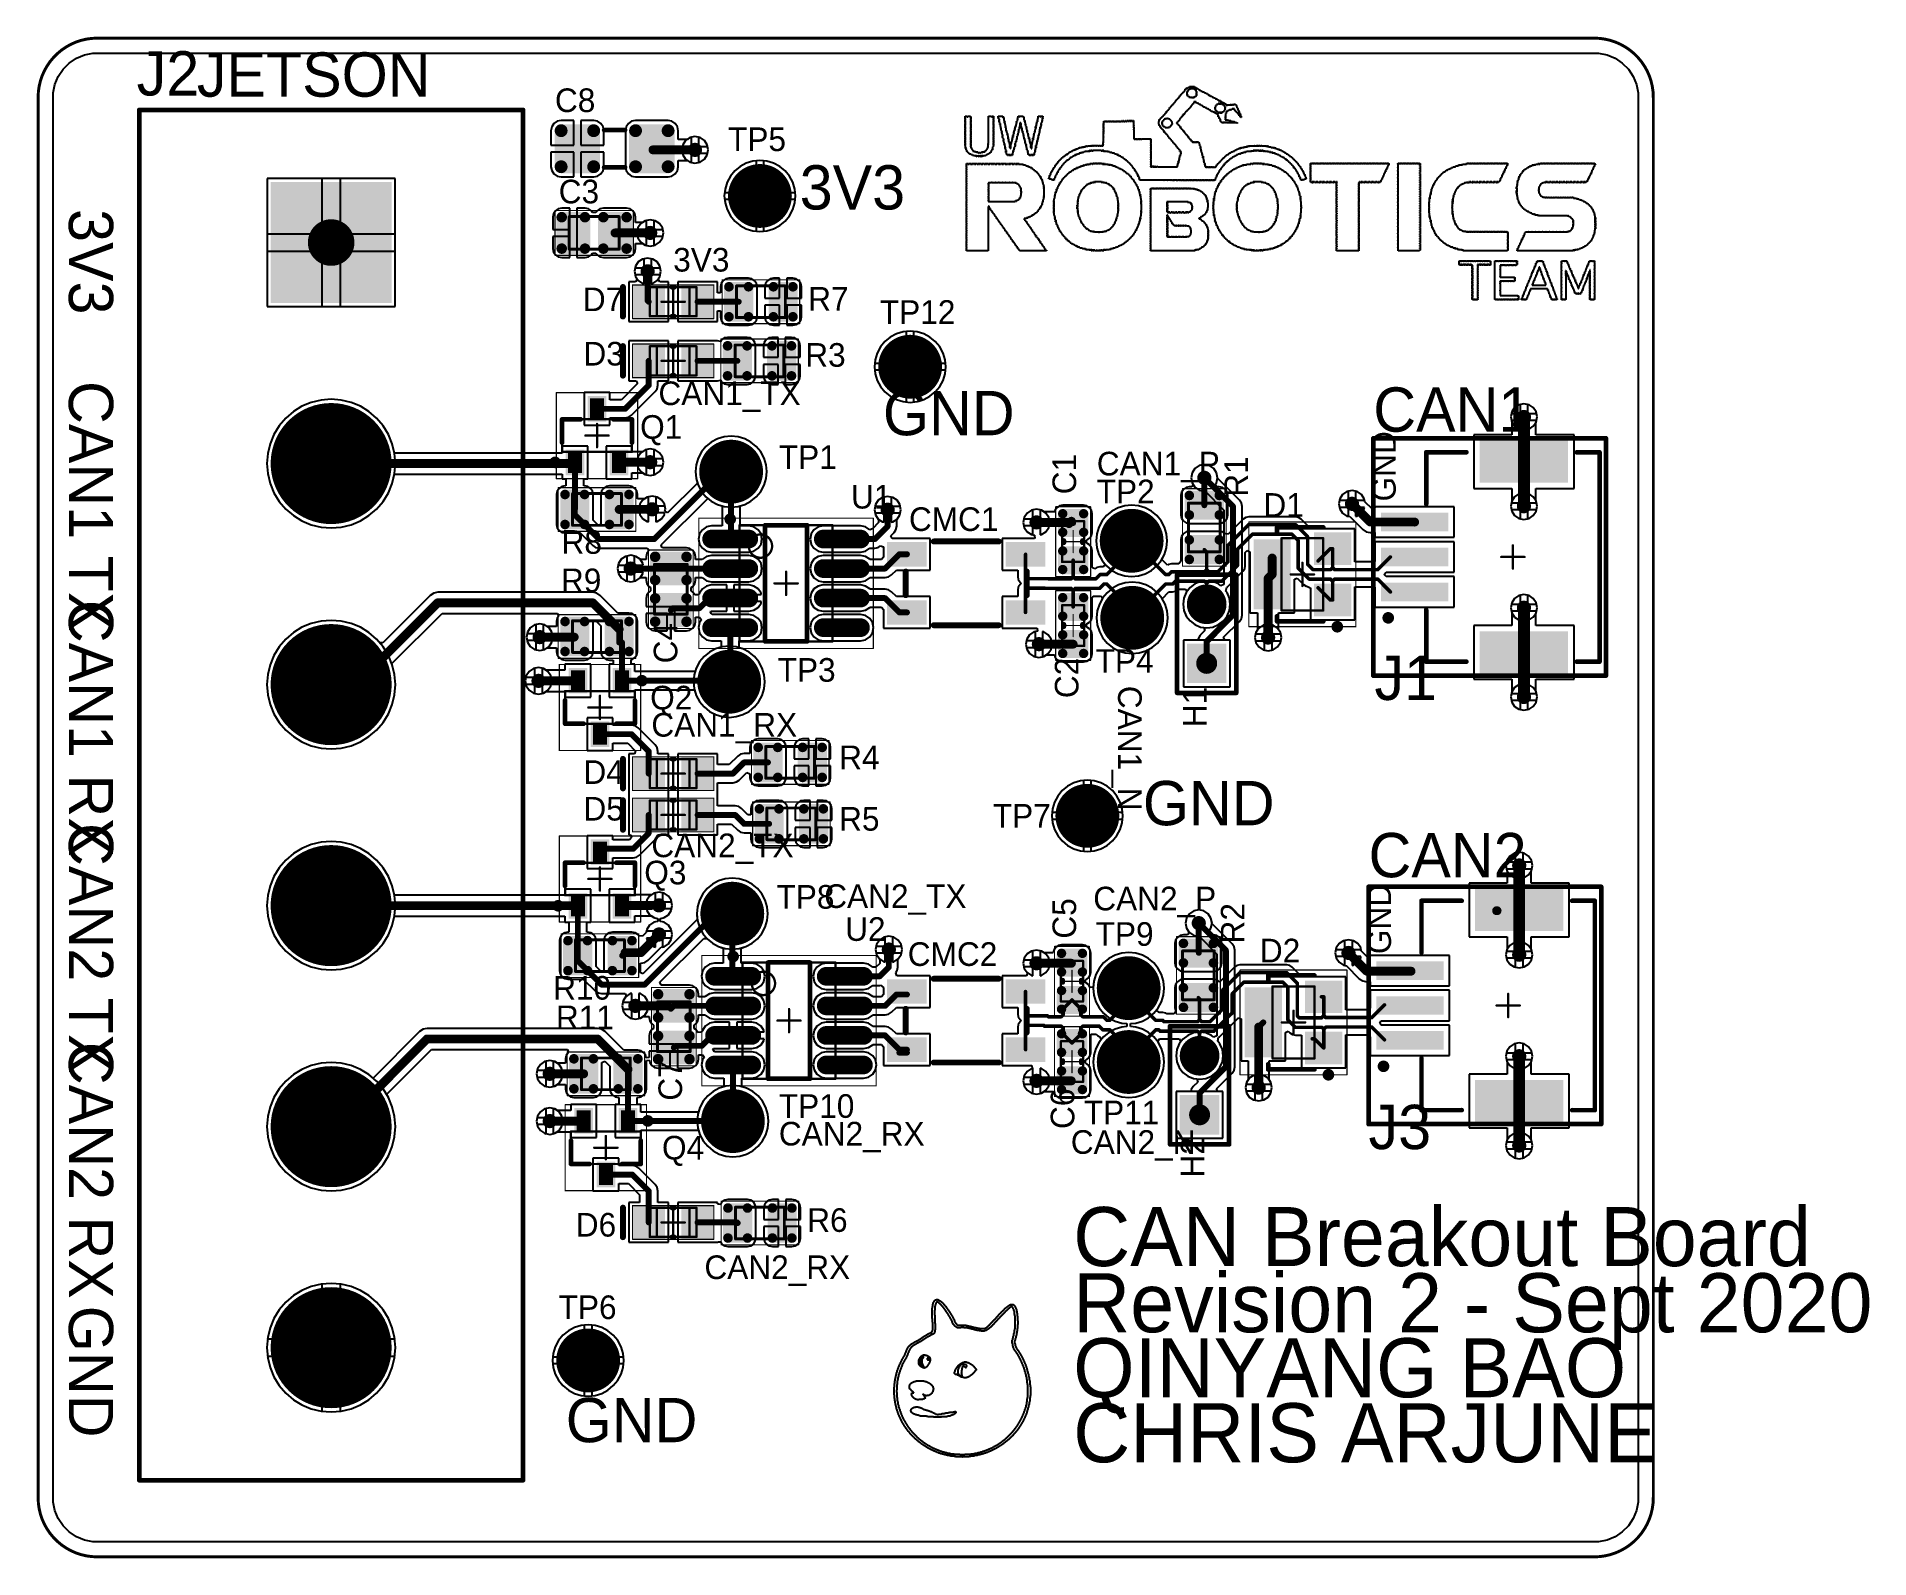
# Model space of a CAD drawing. Header units: millimetres. Extents: x 0 to 3.1, y 0 to 2.57.
import ezdxf

# ---------------------------------------------------------------- set-up
doc = ezdxf.new("R2010")
doc.units = ezdxf.units.MM
doc.header["$MEASUREMENT"] = 0
for name, color, linetype in [('BottomLayer', 5, 'Continuous'), ('BottomSolder', 6, 'Continuous'), ('Mechanical12', 56, 'Continuous'), ('Mechanical13', 56, 'Continuous'), ('Mechanical15', 56, 'Continuous'), ('Mechanical2', 216, 'Continuous'), ('Mechanical4', 56, 'Continuous'), ('MultiLayer', 9, 'Continuous'), ('PadHoleLayer', 156, 'Continuous'), ('TopLayer', 1, 'Continuous'), ('TopOverlay', 2, 'Continuous'), ('TopPaste', 8, 'Continuous'), ('TopSolder', 216, 'Continuous'), ('ViaHoleLayer', 16, 'Continuous')]:
    doc.layers.add(name, color=color, linetype=linetype)

msp = doc.modelspace()

# ---------------------------------------------------------------- texts
at = {"layer": 'TopOverlay'}
for s, height, p in [('J2', 0.075, (0.1668, 2.4729)), ('C8', 0.04, (0.8748, 2.4449)), ('TP5', 0.04, (1.1678, 2.3789)), ('C3', 0.04, (0.8812, 2.2904)), ('3V3', 0.04, (1.075, 2.175)), ('D7', 0.04, (0.922, 2.108)), ('R7', 0.04, (1.3035, 2.1089)), ('TP12', 0.04, (1.4248, 2.0865)), ('D3', 0.04, (0.923, 2.016)), ('R3', 0.04, (1.2985, 2.0139)), ('CAN1_TX', 0.04, (1.05, 1.949)), ('CAN1', 0.075, (2.26, 1.904)), ('Q1', 0.04, (1.019, 1.892)), ('TP1', 0.04, (1.2538, 1.8409)), ('U1', 0.04, (1.376, 1.774)), ('TP2', 0.04, (1.7918, 1.7829)), ('D1', 0.04, (2.074, 1.76)), ('CMC1', 0.04, (1.474, 1.736)), ('R8', 0.04, (0.886, 1.6974)), ('R9', 0.04, (0.885, 1.6324)), ('TP3', 0.04, (1.2518, 1.4809)), ('TP4', 0.04, (1.79, 1.496)), ('J1', 0.075, (2.262, 1.45)), ('Q2', 0.04, (1.036, 1.434)), ('CAN1_RX', 0.04, (1.038, 1.388)), ('R4', 0.04, (1.3558, 1.3329)), ('D4', 0.04, (0.923, 1.308)), ('D5', 0.04, (0.923, 1.246)), ('TP7', 0.04, (1.616, 1.234)), ('R5', 0.04, (1.3558, 1.2289)), ('CAN2_TX', 0.04, (1.038, 1.184)), ('CAN2', 0.075, (2.252, 1.15)), ('Q3', 0.04, (1.026, 1.138)), ('TP8', 0.04, (1.2498, 1.0969)), ('U2', 0.04, (1.366, 1.0424)), ('TP9', 0.04, (1.79, 1.034)), ('CMC2', 0.04, (1.472, 1)), ('D2', 0.04, (2.068, 1.006)), ('R10', 0.04, (0.8718, 0.9429)), ('R11', 0.04, (0.8765, 0.8929)), ('TP10', 0.04, (1.2538, 0.7429)), ('TP11', 0.04, (1.77, 0.732)), ('J3', 0.075, (2.252, 0.69)), ('Q4', 0.04, (1.056, 0.6724)), ('R6', 0.04, (1.3018, 0.5499)), ('CAN Breakout Board', 0.1, (1.752, 0.492)), ('D6', 0.04, (0.91, 0.542)), ('Revision 2 - Sept 2020', 0.1, (1.752, 0.38)), ('TP6', 0.04, (0.881, 0.4024)), ('QINYANG BAO', 0.1, (1.752, 0.27)), ('CHRIS ARJUNE', 0.1, (1.752, 0.16))]:
    msp.add_text(s, height=height, dxfattribs=at).set_placement(p)
for s, height, rotation, p in [('JETSON', 0.075, 360, (0.2686, 2.4709)), ('3V3', 0.075, 360, (1.2891, 2.28)), ('3V3', 0.075, 270, (0.052, 2.2808)), ('CAN1 TX', 0.075, 270, (0.052, 1.9897)), ('GND', 0.075, 360, (1.43, 1.898)), ('GND', 0.04, 90, (2.298, 1.786)), ('C1', 0.04, 90, (1.757, 1.7981)), ('CAN1_P', 0.04, 360, (1.792, 1.83)), ('R1', 0.04, 90, (2.048, 1.794)), ('CAN1 RX', 0.075, 270, (0.052, 1.6194)), ('C4', 0.04, 90, (1.082, 1.512)), ('C2', 0.04, 90, (1.761, 1.4531)), ('CAN1_N', 0.04, 270, (1.828, 1.474)), ('H1', 0.04, 90, (1.978, 1.404)), ('GND', 0.075, 360, (1.87, 1.238)), ('CAN2 TX', 0.075, 270, (0.052, 1.2417)), ('CAN2_TX', 0.04, 360, (1.3306, 1.0981)), ('CAN2_P', 0.04, 360, (1.786, 1.094)), ('GND', 0.04, 90, (2.29, 1.02)), ('C5', 0.04, 90, (1.757, 1.0461)), ('R2', 0.04, 90, (2.042, 1.038)), ('CAN2 RX', 0.075, 270, (0.052, 0.8714)), ('C7', 0.04, 90, (1.09, 0.772)), ('C6', 0.04, 90, (1.754, 0.724)), ('CAN2_RX', 0.04, 360, (1.2538, 0.6961)), ('CAN2_N', 0.04, 360, (1.748, 0.682)), ('H2', 0.04, 90, (1.974, 0.642)), ('CAN2_RX', 0.04, 360, (1.1278, 0.4701)), ('GND', 0.075, 270, (0.052, 0.4249)), ('GND', 0.075, 360, (0.8931, 0.194))]:
    msp.add_text(s, height=height, rotation=rotation, dxfattribs=at).set_placement(p)

# ---------------------------------------------------------------- blocks, each defined once
blk = doc.blocks.new('CAPC1206_3216__1')
at = {"layer": 'TopLayer', "const_width": 0.00689}
for points in [[(-0.094, 0.0305, 1), (-0.0871, 0.0305, 1)], [(-0.0389, 0.0305, 1), (-0.032, 0.0305, 1)], [(0.032, 0.0305, 1), (0.0389, 0.0305, 1)], [(0.0871, 0.0305, 1), (0.094, 0.0305, 1)], [(-0.094, -0.0305, 1), (-0.0871, -0.0305, 1)], [(-0.0389, -0.0305, 1), (-0.032, -0.0305, 1)], [(0.032, -0.0305, 1), (0.0389, -0.0305, 1)], [(0.0871, -0.0305, 1), (0.094, -0.0305, 1)]]:
    blk.add_lwpolyline(points, format="xyb", close=True, dxfattribs=at)
at = {"layer": 'TopLayer'}
for points in [[(-0.0354, -0.0374), (-0.0354, 0.0374), (-0.0906, -0.0374), (-0.0906, 0.0374)], [(0.0906, -0.0374), (0.0906, 0.0374), (0.0354, -0.0374), (0.0354, 0.0374)], [(-0.0285, -0.0305), (-0.0285, 0.0305), (-0.0974, -0.0305), (-0.0974, 0.0305)], [(0.0974, -0.0305), (0.0974, 0.0305), (0.0285, -0.0305), (0.0285, 0.0305)]]:
    blk.add_solid(points, dxfattribs=at)
at = {"layer": 'TopOverlay', "const_width": 0.00787}
for points in [[(0.0177, 0.0315), (-0.0177, 0.0315)], [(0.0177, -0.0315), (-0.0177, -0.0315)]]:
    blk.add_lwpolyline(points, dxfattribs=at)
at = {"layer": 'TopOverlay', "const_width": 0.00394}
for points in [[(-0.0197, 0.0315, 1), (-0.0157, 0.0315, 1)], [(0.0157, 0.0315, 1), (0.0197, 0.0315, 1)], [(-0.0197, -0.0315, 1), (-0.0157, -0.0315, 1)], [(0.0157, -0.0315, 1), (0.0197, -0.0315, 1)]]:
    blk.add_lwpolyline(points, format="xyb", close=True, dxfattribs=at)
at = {"layer": 'TopPaste', "const_width": 0.00689}
for points in [[(-0.094, 0.0305, 1), (-0.0871, 0.0305, 1)], [(-0.0389, 0.0305, 1), (-0.032, 0.0305, 1)], [(0.032, 0.0305, 1), (0.0389, 0.0305, 1)], [(0.0871, 0.0305, 1), (0.094, 0.0305, 1)], [(-0.094, -0.0305, 1), (-0.0871, -0.0305, 1)], [(-0.0389, -0.0305, 1), (-0.032, -0.0305, 1)], [(0.032, -0.0305, 1), (0.0389, -0.0305, 1)], [(0.0871, -0.0305, 1), (0.094, -0.0305, 1)]]:
    blk.add_lwpolyline(points, format="xyb", close=True, dxfattribs=at)
at = {"layer": 'TopPaste'}
for points in [[(-0.0354, -0.0374), (-0.0354, 0.0374), (-0.0906, -0.0374), (-0.0906, 0.0374)], [(0.0906, -0.0374), (0.0906, 0.0374), (0.0354, -0.0374), (0.0354, 0.0374)], [(-0.0285, -0.0305), (-0.0285, 0.0305), (-0.0974, -0.0305), (-0.0974, 0.0305)], [(0.0974, -0.0305), (0.0974, 0.0305), (0.0285, -0.0305), (0.0285, 0.0305)]]:
    blk.add_solid(points, dxfattribs=at)
at = {"layer": 'TopSolder', "const_width": 0.0109}
for points in [[(-0.096, 0.0305, 1), (-0.0851, 0.0305, 1)], [(-0.0409, 0.0305, 1), (-0.03, 0.0305, 1)], [(0.03, 0.0305, 1), (0.0409, 0.0305, 1)], [(0.0851, 0.0305, 1), (0.096, 0.0305, 1)], [(-0.096, -0.0305, 1), (-0.0851, -0.0305, 1)], [(-0.0409, -0.0305, 1), (-0.03, -0.0305, 1)], [(0.03, -0.0305, 1), (0.0409, -0.0305, 1)], [(0.0851, -0.0305, 1), (0.096, -0.0305, 1)]]:
    blk.add_lwpolyline(points, format="xyb", close=True, dxfattribs=at)
at = {"layer": 'TopSolder'}
for points in [[(-0.0354, -0.0414), (-0.0354, 0.0414), (-0.0906, -0.0414), (-0.0906, 0.0414)], [(0.0906, -0.0414), (0.0906, 0.0414), (0.0354, -0.0414), (0.0354, 0.0414)], [(-0.0245, -0.0305), (-0.0245, 0.0305), (-0.1014, -0.0305), (-0.1014, 0.0305)], [(0.1014, -0.0305), (0.1014, 0.0305), (0.0245, -0.0305), (0.0245, 0.0305)]]:
    blk.add_solid(points, dxfattribs=at)
blk = doc.blocks.new('TESTPOINT_LOOP_2')
at = {"layer": 'BottomLayer', "const_width": 0.05}
blk.add_lwpolyline([(-0.025, 0, 1), (0.025, 0, 1)], format="xyb", close=True, dxfattribs=at)
at = {"layer": 'BottomSolder', "const_width": 0.054}
blk.add_lwpolyline([(-0.027, 0, 1), (0.027, 0, 1)], format="xyb", close=True, dxfattribs=at)
at = {"layer": 'MultiLayer', "const_width": 0.05}
blk.add_lwpolyline([(-0.025, 0, 1), (0.025, 0, 1)], format="xyb", close=True, dxfattribs=at)
at = {"layer": 'PadHoleLayer', "const_width": 0.0201}
blk.add_lwpolyline([(-0.01, 0, 1), (0.01, 0, 1)], format="xyb", close=True, dxfattribs=at)
at = {"layer": 'TopLayer', "const_width": 0.05}
blk.add_lwpolyline([(-0.025, 0, 1), (0.025, 0, 1)], format="xyb", close=True, dxfattribs=at)
at = {"layer": 'TopSolder', "const_width": 0.054}
blk.add_lwpolyline([(-0.027, 0, 1), (0.027, 0, 1)], format="xyb", close=True, dxfattribs=at)
blk = doc.blocks.new('TESTPOINT_LOOP_3')
at = {"layer": 'BottomLayer', "const_width": 0.05}
blk.add_lwpolyline([(-0.025, 0, 1), (0.025, 0, 1)], format="xyb", close=True, dxfattribs=at)
at = {"layer": 'BottomSolder', "const_width": 0.054}
blk.add_lwpolyline([(-0.027, 0, 1), (0.027, 0, 1)], format="xyb", close=True, dxfattribs=at)
at = {"layer": 'MultiLayer', "const_width": 0.05}
blk.add_lwpolyline([(-0.025, 0, 1), (0.025, 0, 1)], format="xyb", close=True, dxfattribs=at)
at = {"layer": 'PadHoleLayer', "const_width": 0.0201}
blk.add_lwpolyline([(-0.01, 0, 1), (0.01, 0, 1)], format="xyb", close=True, dxfattribs=at)
at = {"layer": 'TopLayer', "const_width": 0.05}
blk.add_lwpolyline([(-0.025, 0, 1), (0.025, 0, 1)], format="xyb", close=True, dxfattribs=at)
at = {"layer": 'TopSolder', "const_width": 0.054}
blk.add_lwpolyline([(-0.027, 0, 1), (0.027, 0, 1)], format="xyb", close=True, dxfattribs=at)
blk = doc.blocks.new('CAPC2012X140N_4')
at = {"layer": 'Mechanical15', "const_width": 0.00197}
for points in [[(-0.0663, 0.0378), (-0.0663, -0.0378)], [(0.0663, 0.0378), (-0.0663, 0.0378)], [(0.0663, 0.0378), (0.0663, -0.0378)], [(0.0663, -0.0378), (-0.0663, -0.0378)]]:
    blk.add_lwpolyline(points, dxfattribs=at)
at = {"layer": 'Mechanical15', "const_width": 0.000984}
for points in [[(-0.0668, 0.0378, 1), (-0.0658, 0.0378, 1)], [(-0.0668, 0.0378, 1), (-0.0658, 0.0378, 1)], [(0.0658, 0.0378, 1), (0.0668, 0.0378, 1)], [(0.0658, 0.0378, 1), (0.0668, 0.0378, 1)], [(-0.0668, -0.0378, 1), (-0.0658, -0.0378, 1)], [(-0.0668, -0.0378, 1), (-0.0658, -0.0378, 1)], [(0.0658, -0.0378, 1), (0.0668, -0.0378, 1)], [(0.0658, -0.0378, 1), (0.0668, -0.0378, 1)]]:
    blk.add_lwpolyline(points, format="xyb", close=True, dxfattribs=at)
at = {"layer": 'Mechanical4', "const_width": 0.005}
for points in [[(-0.0421, 0.0276), (-0.0421, -0.0276)], [(0.0421, 0.0276), (-0.0421, 0.0276)], [(-0.0421, 0.0276), (-0.0421, -0.0276)], [(0.0421, 0.0276), (-0.0421, 0.0276)], [(0.0421, 0.0276), (0.0421, -0.0276)], [(0.0421, 0.0276), (0.0421, -0.0276)], [(0.0421, -0.0276), (-0.0421, -0.0276)], [(0.0421, -0.0276), (-0.0421, -0.0276)]]:
    blk.add_lwpolyline(points, dxfattribs=at)
at = {"layer": 'Mechanical4', "const_width": 0.0025}
for points in [[(-0.0434, 0.0276, 1), (-0.0409, 0.0276, 1)], [(-0.0434, 0.0276, 1), (-0.0409, 0.0276, 1)], [(-0.0434, 0.0276, 1), (-0.0409, 0.0276, 1)], [(-0.0434, 0.0276, 1), (-0.0409, 0.0276, 1)], [(0.0409, 0.0276, 1), (0.0434, 0.0276, 1)], [(0.0409, 0.0276, 1), (0.0434, 0.0276, 1)], [(0.0409, 0.0276, 1), (0.0434, 0.0276, 1)], [(0.0409, 0.0276, 1), (0.0434, 0.0276, 1)], [(-0.0434, -0.0276, 1), (-0.0409, -0.0276, 1)], [(-0.0434, -0.0276, 1), (-0.0409, -0.0276, 1)], [(-0.0434, -0.0276, 1), (-0.0409, -0.0276, 1)], [(-0.0434, -0.0276, 1), (-0.0409, -0.0276, 1)], [(0.0409, -0.0276, 1), (0.0434, -0.0276, 1)], [(0.0409, -0.0276, 1), (0.0434, -0.0276, 1)], [(0.0409, -0.0276, 1), (0.0434, -0.0276, 1)], [(0.0409, -0.0276, 1), (0.0434, -0.0276, 1)]]:
    blk.add_lwpolyline(points, format="xyb", close=True, dxfattribs=at)
at = {"layer": 'TopLayer', "const_width": 0.00492}
for points in [[(-0.0574, 0.0266, 1), (-0.0525, 0.0266, 1)], [(-0.018, 0.0266, 1), (-0.0131, 0.0266, 1)], [(0.0131, 0.0266, 1), (0.018, 0.0266, 1)], [(0.0525, 0.0266, 1), (0.0574, 0.0266, 1)], [(-0.0574, -0.0266, 1), (-0.0525, -0.0266, 1)], [(-0.018, -0.0266, 1), (-0.0131, -0.0266, 1)], [(0.0131, -0.0266, 1), (0.018, -0.0266, 1)], [(0.0525, -0.0266, 1), (0.0574, -0.0266, 1)]]:
    blk.add_lwpolyline(points, format="xyb", close=True, dxfattribs=at)
at = {"layer": 'TopLayer'}
for points in [[(-0.0549, -0.0315), (-0.0156, -0.0315), (-0.0549, 0.0315), (-0.0156, 0.0315)], [(0.0156, -0.0315), (0.0549, -0.0315), (0.0156, 0.0315), (0.0549, 0.0315)], [(-0.0598, -0.0266), (-0.0106, -0.0266), (-0.0598, 0.0266), (-0.0106, 0.0266)], [(0.0106, -0.0266), (0.0598, -0.0266), (0.0106, 0.0266), (0.0598, 0.0266)]]:
    blk.add_solid(points, dxfattribs=at)
at = {"layer": 'TopPaste', "const_width": 0.00492}
for points in [[(-0.0574, 0.0266, 1), (-0.0525, 0.0266, 1)], [(-0.018, 0.0266, 1), (-0.0131, 0.0266, 1)], [(0.0131, 0.0266, 1), (0.018, 0.0266, 1)], [(0.0525, 0.0266, 1), (0.0574, 0.0266, 1)], [(-0.0574, -0.0266, 1), (-0.0525, -0.0266, 1)], [(-0.018, -0.0266, 1), (-0.0131, -0.0266, 1)], [(0.0131, -0.0266, 1), (0.018, -0.0266, 1)], [(0.0525, -0.0266, 1), (0.0574, -0.0266, 1)]]:
    blk.add_lwpolyline(points, format="xyb", close=True, dxfattribs=at)
at = {"layer": 'TopPaste'}
for points in [[(-0.0549, -0.0315), (-0.0156, -0.0315), (-0.0549, 0.0315), (-0.0156, 0.0315)], [(0.0156, -0.0315), (0.0549, -0.0315), (0.0156, 0.0315), (0.0549, 0.0315)], [(-0.0598, -0.0266), (-0.0106, -0.0266), (-0.0598, 0.0266), (-0.0106, 0.0266)], [(0.0106, -0.0266), (0.0598, -0.0266), (0.0106, 0.0266), (0.0598, 0.0266)]]:
    blk.add_solid(points, dxfattribs=at)
at = {"layer": 'TopSolder', "const_width": 0.00892}
for points in [[(-0.0594, 0.0266, 1), (-0.0505, 0.0266, 1)], [(-0.02, 0.0266, 1), (-0.0111, 0.0266, 1)], [(0.0111, 0.0266, 1), (0.02, 0.0266, 1)], [(0.0505, 0.0266, 1), (0.0594, 0.0266, 1)], [(-0.0594, -0.0266, 1), (-0.0505, -0.0266, 1)], [(-0.02, -0.0266, 1), (-0.0111, -0.0266, 1)], [(0.0111, -0.0266, 1), (0.02, -0.0266, 1)], [(0.0505, -0.0266, 1), (0.0594, -0.0266, 1)]]:
    blk.add_lwpolyline(points, format="xyb", close=True, dxfattribs=at)
at = {"layer": 'TopSolder'}
for points in [[(-0.0549, -0.0355), (-0.0156, -0.0355), (-0.0549, 0.0355), (-0.0156, 0.0355)], [(0.0156, -0.0355), (0.0549, -0.0355), (0.0156, 0.0355), (0.0549, 0.0355)], [(-0.0638, -0.0266), (-0.0066, -0.0266), (-0.0638, 0.0266), (-0.0066, 0.0266)], [(0.0066, -0.0266), (0.0638, -0.0266), (0.0066, 0.0266), (0.0638, 0.0266)]]:
    blk.add_solid(points, dxfattribs=at)
blk = doc.blocks.new('RESC2012X60N_5')
at = {"layer": 'Mechanical15', "const_width": 0.00197}
for points in [[(-0.0656, -0.037), (-0.0656, 0.037)], [(-0.0656, 0.037), (0.0656, 0.037)], [(0.0656, -0.037), (0.0656, 0.037)], [(-0.0656, -0.037), (0.0656, -0.037)]]:
    blk.add_lwpolyline(points, dxfattribs=at)
at = {"layer": 'Mechanical15', "const_width": 0.000984}
for points in [[(-0.066, 0.037, 1), (-0.0651, 0.037, 1)], [(-0.066, 0.037, 1), (-0.0651, 0.037, 1)], [(0.0651, 0.037, 1), (0.066, 0.037, 1)], [(0.0651, 0.037, 1), (0.066, 0.037, 1)], [(-0.066, -0.037, 1), (-0.0651, -0.037, 1)], [(-0.066, -0.037, 1), (-0.0651, -0.037, 1)], [(0.0651, -0.037, 1), (0.066, -0.037, 1)], [(0.0651, -0.037, 1), (0.066, -0.037, 1)]]:
    blk.add_lwpolyline(points, format="xyb", close=True, dxfattribs=at)
at = {"layer": 'Mechanical4', "const_width": 0.005}
for points in [[(-0.0413, -0.0268), (-0.0413, 0.0268)], [(-0.0413, 0.0268), (0.0413, 0.0268)], [(-0.0413, -0.0268), (-0.0413, 0.0268)], [(-0.0413, 0.0268), (0.0413, 0.0268)], [(0.0413, -0.0268), (0.0413, 0.0268)], [(0.0413, -0.0268), (0.0413, 0.0268)], [(-0.0413, -0.0268), (0.0413, -0.0268)], [(-0.0413, -0.0268), (0.0413, -0.0268)]]:
    blk.add_lwpolyline(points, dxfattribs=at)
at = {"layer": 'Mechanical4', "const_width": 0.0025}
for points in [[(-0.0426, 0.0268, 1), (-0.0401, 0.0268, 1)], [(-0.0426, 0.0268, 1), (-0.0401, 0.0268, 1)], [(-0.0426, 0.0268, 1), (-0.0401, 0.0268, 1)], [(-0.0426, 0.0268, 1), (-0.0401, 0.0268, 1)], [(0.0401, 0.0268, 1), (0.0426, 0.0268, 1)], [(0.0401, 0.0268, 1), (0.0426, 0.0268, 1)], [(0.0401, 0.0268, 1), (0.0426, 0.0268, 1)], [(0.0401, 0.0268, 1), (0.0426, 0.0268, 1)], [(-0.0426, -0.0268, 1), (-0.0401, -0.0268, 1)], [(-0.0426, -0.0268, 1), (-0.0401, -0.0268, 1)], [(-0.0426, -0.0268, 1), (-0.0401, -0.0268, 1)], [(-0.0426, -0.0268, 1), (-0.0401, -0.0268, 1)], [(0.0401, -0.0268, 1), (0.0426, -0.0268, 1)], [(0.0401, -0.0268, 1), (0.0426, -0.0268, 1)], [(0.0401, -0.0268, 1), (0.0426, -0.0268, 1)], [(0.0401, -0.0268, 1), (0.0426, -0.0268, 1)]]:
    blk.add_lwpolyline(points, format="xyb", close=True, dxfattribs=at)
at = {"layer": 'TopLayer', "const_width": 0.00413}
for points in [[(-0.0562, 0.0254, 1), (-0.0521, 0.0254, 1)], [(-0.0231, 0.0254, 1), (-0.019, 0.0254, 1)], [(0.019, 0.0254, 1), (0.0231, 0.0254, 1)], [(0.0521, 0.0254, 1), (0.0562, 0.0254, 1)], [(-0.0562, -0.0254, 1), (-0.0521, -0.0254, 1)], [(-0.0231, -0.0254, 1), (-0.019, -0.0254, 1)], [(0.019, -0.0254, 1), (0.0231, -0.0254, 1)], [(0.0521, -0.0254, 1), (0.0562, -0.0254, 1)]]:
    blk.add_lwpolyline(points, format="xyb", close=True, dxfattribs=at)
at = {"layer": 'TopLayer'}
for points in [[(-0.0583, -0.0254), (-0.0169, -0.0254), (-0.0583, 0.0254), (-0.0169, 0.0254)], [(-0.0541, -0.0295), (-0.0211, -0.0295), (-0.0541, 0.0295), (-0.0211, 0.0295)], [(0.0169, -0.0254), (0.0583, -0.0254), (0.0169, 0.0254), (0.0583, 0.0254)], [(0.0211, -0.0295), (0.0541, -0.0295), (0.0211, 0.0295), (0.0541, 0.0295)]]:
    blk.add_solid(points, dxfattribs=at)
at = {"layer": 'TopOverlay', "const_width": 0.005}
for points in [[(-0.0067, 0.0268), (0.0067, 0.0268)], [(-0.0067, -0.0268), (0.0067, -0.0268)]]:
    blk.add_lwpolyline(points, dxfattribs=at)
at = {"layer": 'TopOverlay', "const_width": 0.0025}
for points in [[(-0.0079, 0.0268, 1), (-0.0054, 0.0268, 1)], [(0.0054, 0.0268, 1), (0.0079, 0.0268, 1)], [(-0.0079, -0.0268, 1), (-0.0054, -0.0268, 1)], [(0.0054, -0.0268, 1), (0.0079, -0.0268, 1)]]:
    blk.add_lwpolyline(points, format="xyb", close=True, dxfattribs=at)
at = {"layer": 'TopPaste', "const_width": 0.00413}
for points in [[(-0.0562, 0.0254, 1), (-0.0521, 0.0254, 1)], [(-0.0231, 0.0254, 1), (-0.019, 0.0254, 1)], [(0.019, 0.0254, 1), (0.0231, 0.0254, 1)], [(0.0521, 0.0254, 1), (0.0562, 0.0254, 1)], [(-0.0562, -0.0254, 1), (-0.0521, -0.0254, 1)], [(-0.0231, -0.0254, 1), (-0.019, -0.0254, 1)], [(0.019, -0.0254, 1), (0.0231, -0.0254, 1)], [(0.0521, -0.0254, 1), (0.0562, -0.0254, 1)]]:
    blk.add_lwpolyline(points, format="xyb", close=True, dxfattribs=at)
at = {"layer": 'TopPaste'}
for points in [[(-0.0583, -0.0254), (-0.0169, -0.0254), (-0.0583, 0.0254), (-0.0169, 0.0254)], [(-0.0541, -0.0295), (-0.0211, -0.0295), (-0.0541, 0.0295), (-0.0211, 0.0295)], [(0.0169, -0.0254), (0.0583, -0.0254), (0.0169, 0.0254), (0.0583, 0.0254)], [(0.0211, -0.0295), (0.0541, -0.0295), (0.0211, 0.0295), (0.0541, 0.0295)]]:
    blk.add_solid(points, dxfattribs=at)
at = {"layer": 'TopSolder', "const_width": 0.00813}
for points in [[(-0.0582, 0.0254, 1), (-0.0501, 0.0254, 1)], [(-0.0251, 0.0254, 1), (-0.017, 0.0254, 1)], [(0.017, 0.0254, 1), (0.0251, 0.0254, 1)], [(0.0501, 0.0254, 1), (0.0582, 0.0254, 1)], [(-0.0582, -0.0254, 1), (-0.0501, -0.0254, 1)], [(-0.0251, -0.0254, 1), (-0.017, -0.0254, 1)], [(0.017, -0.0254, 1), (0.0251, -0.0254, 1)], [(0.0501, -0.0254, 1), (0.0582, -0.0254, 1)]]:
    blk.add_lwpolyline(points, format="xyb", close=True, dxfattribs=at)
at = {"layer": 'TopSolder'}
for points in [[(-0.0541, -0.0335), (-0.0211, -0.0335), (-0.0541, 0.0335), (-0.0211, 0.0335)], [(0.0211, -0.0335), (0.0541, -0.0335), (0.0211, 0.0335), (0.0541, 0.0335)], [(-0.0623, -0.0254), (-0.0129, -0.0254), (-0.0623, 0.0254), (-0.0129, 0.0254)], [(0.0129, -0.0254), (0.0623, -0.0254), (0.0129, 0.0254), (0.0623, 0.0254)]]:
    blk.add_solid(points, dxfattribs=at)
blk = doc.blocks.new('RESC2012X60N_6')
at = {"layer": 'Mechanical15', "const_width": 0.00197}
for points in [[(-0.0656, 0.037), (0.0656, 0.037)], [(-0.0656, -0.037), (-0.0656, 0.037)], [(0.0656, -0.037), (0.0656, 0.037)], [(-0.0656, -0.037), (0.0656, -0.037)]]:
    blk.add_lwpolyline(points, dxfattribs=at)
at = {"layer": 'Mechanical15', "const_width": 0.000984}
for points in [[(-0.066, 0.037, 1), (-0.0651, 0.037, 1)], [(-0.066, 0.037, 1), (-0.0651, 0.037, 1)], [(0.0651, 0.037, 1), (0.066, 0.037, 1)], [(0.0651, 0.037, 1), (0.066, 0.037, 1)], [(-0.066, -0.037, 1), (-0.0651, -0.037, 1)], [(-0.066, -0.037, 1), (-0.0651, -0.037, 1)], [(0.0651, -0.037, 1), (0.066, -0.037, 1)], [(0.0651, -0.037, 1), (0.066, -0.037, 1)]]:
    blk.add_lwpolyline(points, format="xyb", close=True, dxfattribs=at)
at = {"layer": 'Mechanical4', "const_width": 0.005}
for points in [[(-0.0413, 0.0268), (0.0413, 0.0268)], [(-0.0413, -0.0268), (-0.0413, 0.0268)], [(-0.0413, 0.0268), (0.0413, 0.0268)], [(-0.0413, -0.0268), (-0.0413, 0.0268)], [(0.0413, -0.0268), (0.0413, 0.0268)], [(0.0413, -0.0268), (0.0413, 0.0268)], [(-0.0413, -0.0268), (0.0413, -0.0268)], [(-0.0413, -0.0268), (0.0413, -0.0268)]]:
    blk.add_lwpolyline(points, dxfattribs=at)
at = {"layer": 'Mechanical4', "const_width": 0.0025}
for points in [[(-0.0426, 0.0268, 1), (-0.0401, 0.0268, 1)], [(-0.0426, 0.0268, 1), (-0.0401, 0.0268, 1)], [(-0.0426, 0.0268, 1), (-0.0401, 0.0268, 1)], [(-0.0426, 0.0268, 1), (-0.0401, 0.0268, 1)], [(0.0401, 0.0268, 1), (0.0426, 0.0268, 1)], [(0.0401, 0.0268, 1), (0.0426, 0.0268, 1)], [(0.0401, 0.0268, 1), (0.0426, 0.0268, 1)], [(0.0401, 0.0268, 1), (0.0426, 0.0268, 1)], [(-0.0426, -0.0268, 1), (-0.0401, -0.0268, 1)], [(-0.0426, -0.0268, 1), (-0.0401, -0.0268, 1)], [(-0.0426, -0.0268, 1), (-0.0401, -0.0268, 1)], [(-0.0426, -0.0268, 1), (-0.0401, -0.0268, 1)], [(0.0401, -0.0268, 1), (0.0426, -0.0268, 1)], [(0.0401, -0.0268, 1), (0.0426, -0.0268, 1)], [(0.0401, -0.0268, 1), (0.0426, -0.0268, 1)], [(0.0401, -0.0268, 1), (0.0426, -0.0268, 1)]]:
    blk.add_lwpolyline(points, format="xyb", close=True, dxfattribs=at)
at = {"layer": 'TopLayer', "const_width": 0.00413}
for points in [[(-0.0562, 0.0254, 1), (-0.0521, 0.0254, 1)], [(-0.0231, 0.0254, 1), (-0.019, 0.0254, 1)], [(0.019, 0.0254, 1), (0.0231, 0.0254, 1)], [(0.0521, 0.0254, 1), (0.0562, 0.0254, 1)], [(-0.0562, -0.0254, 1), (-0.0521, -0.0254, 1)], [(-0.0231, -0.0254, 1), (-0.019, -0.0254, 1)], [(0.019, -0.0254, 1), (0.0231, -0.0254, 1)], [(0.0521, -0.0254, 1), (0.0562, -0.0254, 1)]]:
    blk.add_lwpolyline(points, format="xyb", close=True, dxfattribs=at)
at = {"layer": 'TopLayer'}
for points in [[(-0.0583, -0.0254), (-0.0169, -0.0254), (-0.0583, 0.0254), (-0.0169, 0.0254)], [(-0.0541, -0.0295), (-0.0211, -0.0295), (-0.0541, 0.0295), (-0.0211, 0.0295)], [(0.0169, -0.0254), (0.0583, -0.0254), (0.0169, 0.0254), (0.0583, 0.0254)], [(0.0211, -0.0295), (0.0541, -0.0295), (0.0211, 0.0295), (0.0541, 0.0295)]]:
    blk.add_solid(points, dxfattribs=at)
at = {"layer": 'TopOverlay', "const_width": 0.005}
for points in [[(-0.0067, 0.0268), (0.0067, 0.0268)], [(-0.0067, -0.0268), (0.0067, -0.0268)]]:
    blk.add_lwpolyline(points, dxfattribs=at)
at = {"layer": 'TopOverlay', "const_width": 0.0025}
for points in [[(-0.0079, 0.0268, 1), (-0.0054, 0.0268, 1)], [(0.0054, 0.0268, 1), (0.0079, 0.0268, 1)], [(-0.0079, -0.0268, 1), (-0.0054, -0.0268, 1)], [(0.0054, -0.0268, 1), (0.0079, -0.0268, 1)]]:
    blk.add_lwpolyline(points, format="xyb", close=True, dxfattribs=at)
at = {"layer": 'TopPaste', "const_width": 0.00413}
for points in [[(-0.0562, 0.0254, 1), (-0.0521, 0.0254, 1)], [(-0.0231, 0.0254, 1), (-0.019, 0.0254, 1)], [(0.019, 0.0254, 1), (0.0231, 0.0254, 1)], [(0.0521, 0.0254, 1), (0.0562, 0.0254, 1)], [(-0.0562, -0.0254, 1), (-0.0521, -0.0254, 1)], [(-0.0231, -0.0254, 1), (-0.019, -0.0254, 1)], [(0.019, -0.0254, 1), (0.0231, -0.0254, 1)], [(0.0521, -0.0254, 1), (0.0562, -0.0254, 1)]]:
    blk.add_lwpolyline(points, format="xyb", close=True, dxfattribs=at)
at = {"layer": 'TopPaste'}
for points in [[(-0.0583, -0.0254), (-0.0169, -0.0254), (-0.0583, 0.0254), (-0.0169, 0.0254)], [(-0.0541, -0.0295), (-0.0211, -0.0295), (-0.0541, 0.0295), (-0.0211, 0.0295)], [(0.0169, -0.0254), (0.0583, -0.0254), (0.0169, 0.0254), (0.0583, 0.0254)], [(0.0211, -0.0295), (0.0541, -0.0295), (0.0211, 0.0295), (0.0541, 0.0295)]]:
    blk.add_solid(points, dxfattribs=at)
at = {"layer": 'TopSolder', "const_width": 0.00813}
for points in [[(-0.0582, 0.0254, 1), (-0.0501, 0.0254, 1)], [(-0.0251, 0.0254, 1), (-0.017, 0.0254, 1)], [(0.017, 0.0254, 1), (0.0251, 0.0254, 1)], [(0.0501, 0.0254, 1), (0.0582, 0.0254, 1)], [(-0.0582, -0.0254, 1), (-0.0501, -0.0254, 1)], [(-0.0251, -0.0254, 1), (-0.017, -0.0254, 1)], [(0.017, -0.0254, 1), (0.0251, -0.0254, 1)], [(0.0501, -0.0254, 1), (0.0582, -0.0254, 1)]]:
    blk.add_lwpolyline(points, format="xyb", close=True, dxfattribs=at)
at = {"layer": 'TopSolder'}
for points in [[(-0.0541, -0.0335), (-0.0211, -0.0335), (-0.0541, 0.0335), (-0.0211, 0.0335)], [(0.0211, -0.0335), (0.0541, -0.0335), (0.0211, 0.0335), (0.0541, 0.0335)], [(-0.0623, -0.0254), (-0.0129, -0.0254), (-0.0623, 0.0254), (-0.0129, 0.0254)], [(0.0129, -0.0254), (0.0623, -0.0254), (0.0129, 0.0254), (0.0623, 0.0254)]]:
    blk.add_solid(points, dxfattribs=at)
blk = doc.blocks.new('RESC2012X60N_7')
at = {"layer": 'Mechanical15', "const_width": 0.00197}
for points in [[(0.0656, 0.037), (-0.0656, 0.037)], [(-0.0656, 0.037), (-0.0656, -0.037)], [(0.0656, 0.037), (0.0656, -0.037)], [(0.0656, -0.037), (-0.0656, -0.037)]]:
    blk.add_lwpolyline(points, dxfattribs=at)
at = {"layer": 'Mechanical15', "const_width": 0.000984}
for points in [[(-0.066, 0.037, 1), (-0.0651, 0.037, 1)], [(-0.066, 0.037, 1), (-0.0651, 0.037, 1)], [(0.0651, 0.037, 1), (0.066, 0.037, 1)], [(0.0651, 0.037, 1), (0.066, 0.037, 1)], [(-0.066, -0.037, 1), (-0.0651, -0.037, 1)], [(-0.066, -0.037, 1), (-0.0651, -0.037, 1)], [(0.0651, -0.037, 1), (0.066, -0.037, 1)], [(0.0651, -0.037, 1), (0.066, -0.037, 1)]]:
    blk.add_lwpolyline(points, format="xyb", close=True, dxfattribs=at)
at = {"layer": 'Mechanical4', "const_width": 0.005}
for points in [[(0.0413, 0.0268), (-0.0413, 0.0268)], [(-0.0413, 0.0268), (-0.0413, -0.0268)], [(0.0413, 0.0268), (-0.0413, 0.0268)], [(-0.0413, 0.0268), (-0.0413, -0.0268)], [(0.0413, 0.0268), (0.0413, -0.0268)], [(0.0413, 0.0268), (0.0413, -0.0268)], [(0.0413, -0.0268), (-0.0413, -0.0268)], [(0.0413, -0.0268), (-0.0413, -0.0268)]]:
    blk.add_lwpolyline(points, dxfattribs=at)
at = {"layer": 'Mechanical4', "const_width": 0.0025}
for points in [[(-0.0426, 0.0268, 1), (-0.0401, 0.0268, 1)], [(-0.0426, 0.0268, 1), (-0.0401, 0.0268, 1)], [(-0.0426, 0.0268, 1), (-0.0401, 0.0268, 1)], [(-0.0426, 0.0268, 1), (-0.0401, 0.0268, 1)], [(0.0401, 0.0268, 1), (0.0426, 0.0268, 1)], [(0.0401, 0.0268, 1), (0.0426, 0.0268, 1)], [(0.0401, 0.0268, 1), (0.0426, 0.0268, 1)], [(0.0401, 0.0268, 1), (0.0426, 0.0268, 1)], [(-0.0426, -0.0268, 1), (-0.0401, -0.0268, 1)], [(-0.0426, -0.0268, 1), (-0.0401, -0.0268, 1)], [(-0.0426, -0.0268, 1), (-0.0401, -0.0268, 1)], [(-0.0426, -0.0268, 1), (-0.0401, -0.0268, 1)], [(0.0401, -0.0268, 1), (0.0426, -0.0268, 1)], [(0.0401, -0.0268, 1), (0.0426, -0.0268, 1)], [(0.0401, -0.0268, 1), (0.0426, -0.0268, 1)], [(0.0401, -0.0268, 1), (0.0426, -0.0268, 1)]]:
    blk.add_lwpolyline(points, format="xyb", close=True, dxfattribs=at)
at = {"layer": 'TopLayer', "const_width": 0.00413}
for points in [[(-0.0562, 0.0254, 1), (-0.0521, 0.0254, 1)], [(-0.0231, 0.0254, 1), (-0.019, 0.0254, 1)], [(0.019, 0.0254, 1), (0.0231, 0.0254, 1)], [(0.0521, 0.0254, 1), (0.0562, 0.0254, 1)], [(-0.0562, -0.0254, 1), (-0.0521, -0.0254, 1)], [(-0.0231, -0.0254, 1), (-0.019, -0.0254, 1)], [(0.019, -0.0254, 1), (0.0231, -0.0254, 1)], [(0.0521, -0.0254, 1), (0.0562, -0.0254, 1)]]:
    blk.add_lwpolyline(points, format="xyb", close=True, dxfattribs=at)
at = {"layer": 'TopLayer'}
for points in [[(-0.0583, -0.0254), (-0.0169, -0.0254), (-0.0583, 0.0254), (-0.0169, 0.0254)], [(-0.0541, -0.0295), (-0.0211, -0.0295), (-0.0541, 0.0295), (-0.0211, 0.0295)], [(0.0169, -0.0254), (0.0583, -0.0254), (0.0169, 0.0254), (0.0583, 0.0254)], [(0.0211, -0.0295), (0.0541, -0.0295), (0.0211, 0.0295), (0.0541, 0.0295)]]:
    blk.add_solid(points, dxfattribs=at)
at = {"layer": 'TopOverlay', "const_width": 0.005}
for points in [[(0.0067, 0.0268), (-0.0067, 0.0268)], [(0.0067, -0.0268), (-0.0067, -0.0268)]]:
    blk.add_lwpolyline(points, dxfattribs=at)
at = {"layer": 'TopOverlay', "const_width": 0.0025}
for points in [[(-0.0079, 0.0268, 1), (-0.0054, 0.0268, 1)], [(0.0054, 0.0268, 1), (0.0079, 0.0268, 1)], [(-0.0079, -0.0268, 1), (-0.0054, -0.0268, 1)], [(0.0054, -0.0268, 1), (0.0079, -0.0268, 1)]]:
    blk.add_lwpolyline(points, format="xyb", close=True, dxfattribs=at)
at = {"layer": 'TopPaste', "const_width": 0.00413}
for points in [[(-0.0562, 0.0254, 1), (-0.0521, 0.0254, 1)], [(-0.0231, 0.0254, 1), (-0.019, 0.0254, 1)], [(0.019, 0.0254, 1), (0.0231, 0.0254, 1)], [(0.0521, 0.0254, 1), (0.0562, 0.0254, 1)], [(-0.0562, -0.0254, 1), (-0.0521, -0.0254, 1)], [(-0.0231, -0.0254, 1), (-0.019, -0.0254, 1)], [(0.019, -0.0254, 1), (0.0231, -0.0254, 1)], [(0.0521, -0.0254, 1), (0.0562, -0.0254, 1)]]:
    blk.add_lwpolyline(points, format="xyb", close=True, dxfattribs=at)
at = {"layer": 'TopPaste'}
for points in [[(-0.0583, -0.0254), (-0.0169, -0.0254), (-0.0583, 0.0254), (-0.0169, 0.0254)], [(-0.0541, -0.0295), (-0.0211, -0.0295), (-0.0541, 0.0295), (-0.0211, 0.0295)], [(0.0169, -0.0254), (0.0583, -0.0254), (0.0169, 0.0254), (0.0583, 0.0254)], [(0.0211, -0.0295), (0.0541, -0.0295), (0.0211, 0.0295), (0.0541, 0.0295)]]:
    blk.add_solid(points, dxfattribs=at)
at = {"layer": 'TopSolder', "const_width": 0.00813}
for points in [[(-0.0582, 0.0254, 1), (-0.0501, 0.0254, 1)], [(-0.0251, 0.0254, 1), (-0.017, 0.0254, 1)], [(0.017, 0.0254, 1), (0.0251, 0.0254, 1)], [(0.0501, 0.0254, 1), (0.0582, 0.0254, 1)], [(-0.0582, -0.0254, 1), (-0.0501, -0.0254, 1)], [(-0.0251, -0.0254, 1), (-0.017, -0.0254, 1)], [(0.017, -0.0254, 1), (0.0251, -0.0254, 1)], [(0.0501, -0.0254, 1), (0.0582, -0.0254, 1)]]:
    blk.add_lwpolyline(points, format="xyb", close=True, dxfattribs=at)
at = {"layer": 'TopSolder'}
for points in [[(-0.0541, -0.0335), (-0.0211, -0.0335), (-0.0541, 0.0335), (-0.0211, 0.0335)], [(0.0211, -0.0335), (0.0541, -0.0335), (0.0211, 0.0335), (0.0541, 0.0335)], [(-0.0623, -0.0254), (-0.0129, -0.0254), (-0.0623, 0.0254), (-0.0129, 0.0254)], [(0.0129, -0.0254), (0.0623, -0.0254), (0.0129, 0.0254), (0.0623, 0.0254)]]:
    blk.add_solid(points, dxfattribs=at)
blk = doc.blocks.new('RESC2012X60N_8')
at = {"layer": 'Mechanical15', "const_width": 0.00197}
for points in [[(-0.0656, 0.037), (0.0656, 0.037)], [(-0.0656, -0.037), (-0.0656, 0.037)], [(0.0656, -0.037), (0.0656, 0.037)], [(-0.0656, -0.037), (0.0656, -0.037)]]:
    blk.add_lwpolyline(points, dxfattribs=at)
at = {"layer": 'Mechanical15', "const_width": 0.000984}
for points in [[(-0.066, 0.037, 1), (-0.0651, 0.037, 1)], [(-0.066, 0.037, 1), (-0.0651, 0.037, 1)], [(0.0651, 0.037, 1), (0.066, 0.037, 1)], [(0.0651, 0.037, 1), (0.066, 0.037, 1)], [(-0.066, -0.037, 1), (-0.0651, -0.037, 1)], [(-0.066, -0.037, 1), (-0.0651, -0.037, 1)], [(0.0651, -0.037, 1), (0.066, -0.037, 1)], [(0.0651, -0.037, 1), (0.066, -0.037, 1)]]:
    blk.add_lwpolyline(points, format="xyb", close=True, dxfattribs=at)
at = {"layer": 'Mechanical4', "const_width": 0.005}
for points in [[(-0.0413, 0.0268), (0.0413, 0.0268)], [(-0.0413, -0.0268), (-0.0413, 0.0268)], [(-0.0413, 0.0268), (0.0413, 0.0268)], [(-0.0413, -0.0268), (-0.0413, 0.0268)], [(0.0413, -0.0268), (0.0413, 0.0268)], [(0.0413, -0.0268), (0.0413, 0.0268)], [(-0.0413, -0.0268), (0.0413, -0.0268)], [(-0.0413, -0.0268), (0.0413, -0.0268)]]:
    blk.add_lwpolyline(points, dxfattribs=at)
at = {"layer": 'Mechanical4', "const_width": 0.0025}
for points in [[(-0.0426, 0.0268, 1), (-0.0401, 0.0268, 1)], [(-0.0426, 0.0268, 1), (-0.0401, 0.0268, 1)], [(-0.0426, 0.0268, 1), (-0.0401, 0.0268, 1)], [(-0.0426, 0.0268, 1), (-0.0401, 0.0268, 1)], [(0.0401, 0.0268, 1), (0.0426, 0.0268, 1)], [(0.0401, 0.0268, 1), (0.0426, 0.0268, 1)], [(0.0401, 0.0268, 1), (0.0426, 0.0268, 1)], [(0.0401, 0.0268, 1), (0.0426, 0.0268, 1)], [(-0.0426, -0.0268, 1), (-0.0401, -0.0268, 1)], [(-0.0426, -0.0268, 1), (-0.0401, -0.0268, 1)], [(-0.0426, -0.0268, 1), (-0.0401, -0.0268, 1)], [(-0.0426, -0.0268, 1), (-0.0401, -0.0268, 1)], [(0.0401, -0.0268, 1), (0.0426, -0.0268, 1)], [(0.0401, -0.0268, 1), (0.0426, -0.0268, 1)], [(0.0401, -0.0268, 1), (0.0426, -0.0268, 1)], [(0.0401, -0.0268, 1), (0.0426, -0.0268, 1)]]:
    blk.add_lwpolyline(points, format="xyb", close=True, dxfattribs=at)
at = {"layer": 'TopLayer', "const_width": 0.00413}
for points in [[(-0.0562, 0.0254, 1), (-0.0521, 0.0254, 1)], [(-0.0231, 0.0254, 1), (-0.019, 0.0254, 1)], [(0.019, 0.0254, 1), (0.0231, 0.0254, 1)], [(0.0521, 0.0254, 1), (0.0562, 0.0254, 1)], [(-0.0562, -0.0254, 1), (-0.0521, -0.0254, 1)], [(-0.0231, -0.0254, 1), (-0.019, -0.0254, 1)], [(0.019, -0.0254, 1), (0.0231, -0.0254, 1)], [(0.0521, -0.0254, 1), (0.0562, -0.0254, 1)]]:
    blk.add_lwpolyline(points, format="xyb", close=True, dxfattribs=at)
at = {"layer": 'TopLayer'}
for points in [[(-0.0583, -0.0254), (-0.0169, -0.0254), (-0.0583, 0.0254), (-0.0169, 0.0254)], [(-0.0541, -0.0295), (-0.0211, -0.0295), (-0.0541, 0.0295), (-0.0211, 0.0295)], [(0.0169, -0.0254), (0.0583, -0.0254), (0.0169, 0.0254), (0.0583, 0.0254)], [(0.0211, -0.0295), (0.0541, -0.0295), (0.0211, 0.0295), (0.0541, 0.0295)]]:
    blk.add_solid(points, dxfattribs=at)
at = {"layer": 'TopOverlay', "const_width": 0.005}
for points in [[(-0.0067, 0.0268), (0.0067, 0.0268)], [(-0.0067, -0.0268), (0.0067, -0.0268)]]:
    blk.add_lwpolyline(points, dxfattribs=at)
at = {"layer": 'TopOverlay', "const_width": 0.0025}
for points in [[(-0.0079, 0.0268, 1), (-0.0054, 0.0268, 1)], [(0.0054, 0.0268, 1), (0.0079, 0.0268, 1)], [(-0.0079, -0.0268, 1), (-0.0054, -0.0268, 1)], [(0.0054, -0.0268, 1), (0.0079, -0.0268, 1)]]:
    blk.add_lwpolyline(points, format="xyb", close=True, dxfattribs=at)
at = {"layer": 'TopPaste', "const_width": 0.00413}
for points in [[(-0.0562, 0.0254, 1), (-0.0521, 0.0254, 1)], [(-0.0231, 0.0254, 1), (-0.019, 0.0254, 1)], [(0.019, 0.0254, 1), (0.0231, 0.0254, 1)], [(0.0521, 0.0254, 1), (0.0562, 0.0254, 1)], [(-0.0562, -0.0254, 1), (-0.0521, -0.0254, 1)], [(-0.0231, -0.0254, 1), (-0.019, -0.0254, 1)], [(0.019, -0.0254, 1), (0.0231, -0.0254, 1)], [(0.0521, -0.0254, 1), (0.0562, -0.0254, 1)]]:
    blk.add_lwpolyline(points, format="xyb", close=True, dxfattribs=at)
at = {"layer": 'TopPaste'}
for points in [[(-0.0583, -0.0254), (-0.0169, -0.0254), (-0.0583, 0.0254), (-0.0169, 0.0254)], [(-0.0541, -0.0295), (-0.0211, -0.0295), (-0.0541, 0.0295), (-0.0211, 0.0295)], [(0.0169, -0.0254), (0.0583, -0.0254), (0.0169, 0.0254), (0.0583, 0.0254)], [(0.0211, -0.0295), (0.0541, -0.0295), (0.0211, 0.0295), (0.0541, 0.0295)]]:
    blk.add_solid(points, dxfattribs=at)
at = {"layer": 'TopSolder', "const_width": 0.00813}
for points in [[(-0.0582, 0.0254, 1), (-0.0501, 0.0254, 1)], [(-0.0251, 0.0254, 1), (-0.017, 0.0254, 1)], [(0.017, 0.0254, 1), (0.0251, 0.0254, 1)], [(0.0501, 0.0254, 1), (0.0582, 0.0254, 1)], [(-0.0582, -0.0254, 1), (-0.0501, -0.0254, 1)], [(-0.0251, -0.0254, 1), (-0.017, -0.0254, 1)], [(0.017, -0.0254, 1), (0.0251, -0.0254, 1)], [(0.0501, -0.0254, 1), (0.0582, -0.0254, 1)]]:
    blk.add_lwpolyline(points, format="xyb", close=True, dxfattribs=at)
at = {"layer": 'TopSolder'}
for points in [[(-0.0541, -0.0335), (-0.0211, -0.0335), (-0.0541, 0.0335), (-0.0211, 0.0335)], [(0.0211, -0.0335), (0.0541, -0.0335), (0.0211, 0.0335), (0.0541, 0.0335)], [(-0.0623, -0.0254), (-0.0129, -0.0254), (-0.0623, 0.0254), (-0.0129, 0.0254)], [(0.0129, -0.0254), (0.0623, -0.0254), (0.0129, 0.0254), (0.0623, 0.0254)]]:
    blk.add_solid(points, dxfattribs=at)
blk = doc.blocks.new('RESC2012X60N_9')
at = {"layer": 'Mechanical15', "const_width": 0.00197}
for points in [[(0.0656, 0.037), (-0.0656, 0.037)], [(-0.0656, 0.037), (-0.0656, -0.037)], [(0.0656, 0.037), (0.0656, -0.037)], [(0.0656, -0.037), (-0.0656, -0.037)]]:
    blk.add_lwpolyline(points, dxfattribs=at)
at = {"layer": 'Mechanical15', "const_width": 0.000984}
for points in [[(-0.066, 0.037, 1), (-0.0651, 0.037, 1)], [(-0.066, 0.037, 1), (-0.0651, 0.037, 1)], [(0.0651, 0.037, 1), (0.066, 0.037, 1)], [(0.0651, 0.037, 1), (0.066, 0.037, 1)], [(-0.066, -0.037, 1), (-0.0651, -0.037, 1)], [(-0.066, -0.037, 1), (-0.0651, -0.037, 1)], [(0.0651, -0.037, 1), (0.066, -0.037, 1)], [(0.0651, -0.037, 1), (0.066, -0.037, 1)]]:
    blk.add_lwpolyline(points, format="xyb", close=True, dxfattribs=at)
at = {"layer": 'Mechanical4', "const_width": 0.005}
for points in [[(0.0413, 0.0268), (-0.0413, 0.0268)], [(-0.0413, 0.0268), (-0.0413, -0.0268)], [(0.0413, 0.0268), (-0.0413, 0.0268)], [(-0.0413, 0.0268), (-0.0413, -0.0268)], [(0.0413, 0.0268), (0.0413, -0.0268)], [(0.0413, 0.0268), (0.0413, -0.0268)], [(0.0413, -0.0268), (-0.0413, -0.0268)], [(0.0413, -0.0268), (-0.0413, -0.0268)]]:
    blk.add_lwpolyline(points, dxfattribs=at)
at = {"layer": 'Mechanical4', "const_width": 0.0025}
for points in [[(-0.0426, 0.0268, 1), (-0.0401, 0.0268, 1)], [(-0.0426, 0.0268, 1), (-0.0401, 0.0268, 1)], [(-0.0426, 0.0268, 1), (-0.0401, 0.0268, 1)], [(-0.0426, 0.0268, 1), (-0.0401, 0.0268, 1)], [(0.0401, 0.0268, 1), (0.0426, 0.0268, 1)], [(0.0401, 0.0268, 1), (0.0426, 0.0268, 1)], [(0.0401, 0.0268, 1), (0.0426, 0.0268, 1)], [(0.0401, 0.0268, 1), (0.0426, 0.0268, 1)], [(-0.0426, -0.0268, 1), (-0.0401, -0.0268, 1)], [(-0.0426, -0.0268, 1), (-0.0401, -0.0268, 1)], [(-0.0426, -0.0268, 1), (-0.0401, -0.0268, 1)], [(-0.0426, -0.0268, 1), (-0.0401, -0.0268, 1)], [(0.0401, -0.0268, 1), (0.0426, -0.0268, 1)], [(0.0401, -0.0268, 1), (0.0426, -0.0268, 1)], [(0.0401, -0.0268, 1), (0.0426, -0.0268, 1)], [(0.0401, -0.0268, 1), (0.0426, -0.0268, 1)]]:
    blk.add_lwpolyline(points, format="xyb", close=True, dxfattribs=at)
at = {"layer": 'TopLayer', "const_width": 0.00413}
for points in [[(-0.0562, 0.0254, 1), (-0.0521, 0.0254, 1)], [(-0.0231, 0.0254, 1), (-0.019, 0.0254, 1)], [(0.019, 0.0254, 1), (0.0231, 0.0254, 1)], [(0.0521, 0.0254, 1), (0.0562, 0.0254, 1)], [(-0.0562, -0.0254, 1), (-0.0521, -0.0254, 1)], [(-0.0231, -0.0254, 1), (-0.019, -0.0254, 1)], [(0.019, -0.0254, 1), (0.0231, -0.0254, 1)], [(0.0521, -0.0254, 1), (0.0562, -0.0254, 1)]]:
    blk.add_lwpolyline(points, format="xyb", close=True, dxfattribs=at)
at = {"layer": 'TopLayer'}
for points in [[(-0.0583, -0.0254), (-0.0169, -0.0254), (-0.0583, 0.0254), (-0.0169, 0.0254)], [(-0.0541, -0.0295), (-0.0211, -0.0295), (-0.0541, 0.0295), (-0.0211, 0.0295)], [(0.0169, -0.0254), (0.0583, -0.0254), (0.0169, 0.0254), (0.0583, 0.0254)], [(0.0211, -0.0295), (0.0541, -0.0295), (0.0211, 0.0295), (0.0541, 0.0295)]]:
    blk.add_solid(points, dxfattribs=at)
at = {"layer": 'TopOverlay', "const_width": 0.005}
for points in [[(0.0067, 0.0268), (-0.0067, 0.0268)], [(0.0067, -0.0268), (-0.0067, -0.0268)]]:
    blk.add_lwpolyline(points, dxfattribs=at)
at = {"layer": 'TopOverlay', "const_width": 0.0025}
for points in [[(-0.0079, 0.0268, 1), (-0.0054, 0.0268, 1)], [(0.0054, 0.0268, 1), (0.0079, 0.0268, 1)], [(-0.0079, -0.0268, 1), (-0.0054, -0.0268, 1)], [(0.0054, -0.0268, 1), (0.0079, -0.0268, 1)]]:
    blk.add_lwpolyline(points, format="xyb", close=True, dxfattribs=at)
at = {"layer": 'TopPaste', "const_width": 0.00413}
for points in [[(-0.0562, 0.0254, 1), (-0.0521, 0.0254, 1)], [(-0.0231, 0.0254, 1), (-0.019, 0.0254, 1)], [(0.019, 0.0254, 1), (0.0231, 0.0254, 1)], [(0.0521, 0.0254, 1), (0.0562, 0.0254, 1)], [(-0.0562, -0.0254, 1), (-0.0521, -0.0254, 1)], [(-0.0231, -0.0254, 1), (-0.019, -0.0254, 1)], [(0.019, -0.0254, 1), (0.0231, -0.0254, 1)], [(0.0521, -0.0254, 1), (0.0562, -0.0254, 1)]]:
    blk.add_lwpolyline(points, format="xyb", close=True, dxfattribs=at)
at = {"layer": 'TopPaste'}
for points in [[(-0.0583, -0.0254), (-0.0169, -0.0254), (-0.0583, 0.0254), (-0.0169, 0.0254)], [(-0.0541, -0.0295), (-0.0211, -0.0295), (-0.0541, 0.0295), (-0.0211, 0.0295)], [(0.0169, -0.0254), (0.0583, -0.0254), (0.0169, 0.0254), (0.0583, 0.0254)], [(0.0211, -0.0295), (0.0541, -0.0295), (0.0211, 0.0295), (0.0541, 0.0295)]]:
    blk.add_solid(points, dxfattribs=at)
at = {"layer": 'TopSolder', "const_width": 0.00813}
for points in [[(-0.0582, 0.0254, 1), (-0.0501, 0.0254, 1)], [(-0.0251, 0.0254, 1), (-0.017, 0.0254, 1)], [(0.017, 0.0254, 1), (0.0251, 0.0254, 1)], [(0.0501, 0.0254, 1), (0.0582, 0.0254, 1)], [(-0.0582, -0.0254, 1), (-0.0501, -0.0254, 1)], [(-0.0251, -0.0254, 1), (-0.017, -0.0254, 1)], [(0.017, -0.0254, 1), (0.0251, -0.0254, 1)], [(0.0501, -0.0254, 1), (0.0582, -0.0254, 1)]]:
    blk.add_lwpolyline(points, format="xyb", close=True, dxfattribs=at)
at = {"layer": 'TopSolder'}
for points in [[(-0.0541, -0.0335), (-0.0211, -0.0335), (-0.0541, 0.0335), (-0.0211, 0.0335)], [(0.0211, -0.0335), (0.0541, -0.0335), (0.0211, 0.0335), (0.0541, 0.0335)], [(-0.0623, -0.0254), (-0.0129, -0.0254), (-0.0623, 0.0254), (-0.0129, 0.0254)], [(0.0129, -0.0254), (0.0623, -0.0254), (0.0129, 0.0254), (0.0623, 0.0254)]]:
    blk.add_solid(points, dxfattribs=at)
blk = doc.blocks.new('LED_0805_LINE_10')
at = {"layer": 'Mechanical13', "const_width": 0.00394}
for points in [[(0.0394, 0.0246), (-0.0394, 0.0246)], [(-0.0394, 0.0246), (-0.0394, -0.0246)], [(-0.0276, 0.0246), (-0.0276, -0.0246)], [(0.0276, 0.0246), (0.0276, -0.0246)], [(0.0394, 0.0246), (0.0394, -0.0246)], [(0.0394, -0.0246), (-0.0394, -0.0246)]]:
    blk.add_lwpolyline(points, dxfattribs=at)
at = {"layer": 'Mechanical13', "const_width": 0.00197}
for points in [[(-0.0404, 0.0246, 1), (-0.0384, 0.0246, 1)], [(-0.0404, 0.0246, 1), (-0.0384, 0.0246, 1)], [(-0.0285, 0.0246, 1), (-0.0266, 0.0246, 1)], [(0.0266, 0.0246, 1), (0.0285, 0.0246, 1)], [(0.0384, 0.0246, 1), (0.0404, 0.0246, 1)], [(0.0384, 0.0246, 1), (0.0404, 0.0246, 1)], [(-0.0404, -0.0246, 1), (-0.0384, -0.0246, 1)], [(-0.0404, -0.0246, 1), (-0.0384, -0.0246, 1)], [(-0.0285, -0.0246, 1), (-0.0266, -0.0246, 1)], [(0.0266, -0.0246, 1), (0.0285, -0.0246, 1)], [(0.0384, -0.0246, 1), (0.0404, -0.0246, 1)], [(0.0384, -0.0246, 1), (0.0404, -0.0246, 1)]]:
    blk.add_lwpolyline(points, format="xyb", close=True, dxfattribs=at)
at = {"layer": 'Mechanical15'}
for points, const_width in [([(0.0689, 0.0285), (-0.0689, 0.0285)], 0.00197), ([(-0.0689, 0.0285), (-0.0689, -0.0285)], 0.00197), ([(0.0197, 0), (-0.0197, 0)], 0.00394), ([(0, 0.0197), (0, -0.0197)], 0.00394), ([(0.0689, 0.0285), (0.0689, -0.0285)], 0.00197), ([(0.0689, -0.0285), (-0.0689, -0.0285)], 0.00197)]:
    blk.add_lwpolyline(points, dxfattribs=dict(at, const_width=const_width))
for points, const_width in [([(-0.0694, 0.0285, 1), (-0.0684, 0.0285, 1)], 0.000984), ([(-0.0694, 0.0285, 1), (-0.0684, 0.0285, 1)], 0.000984), ([(-0.0207, 0, 1), (-0.0187, 0, 1)], 0.00197), ([(-0.001, 0.0197, 1), (0.001, 0.0197, 1)], 0.00197), ([(0.0187, 0, 1), (0.0207, 0, 1)], 0.00197), ([(0.0684, 0.0285, 1), (0.0694, 0.0285, 1)], 0.000984), ([(0.0684, 0.0285, 1), (0.0694, 0.0285, 1)], 0.000984), ([(-0.0694, -0.0285, 1), (-0.0684, -0.0285, 1)], 0.000984), ([(-0.0694, -0.0285, 1), (-0.0684, -0.0285, 1)], 0.000984), ([(-0.001, -0.0197, 1), (0.001, -0.0197, 1)], 0.00197), ([(0.0684, -0.0285, 1), (0.0694, -0.0285, 1)], 0.000984), ([(0.0684, -0.0285, 1), (0.0694, -0.0285, 1)], 0.000984)]:
    blk.add_lwpolyline(points, format="xyb", close=True, dxfattribs=dict(at, const_width=const_width))
at = {"layer": 'TopLayer'}
for points in [[(-0.065, -0.0236), (-0.0177, -0.0236), (-0.065, 0.0236), (-0.0177, 0.0236)], [(0.065, 0.0236), (0.0177, 0.0236), (0.065, -0.0236), (0.0177, -0.0236)]]:
    blk.add_solid(points, dxfattribs=at)
at = {"layer": 'TopOverlay'}
for points, const_width in [([(0.002, 0.0246), (-0.002, 0.0246)], 0.00787), ([(0.085, 0.025), (0.085, -0.025)], 0.01), ([(0.002, -0.0246), (-0.002, -0.0246)], 0.00787)]:
    blk.add_lwpolyline(points, dxfattribs=dict(at, const_width=const_width))
for points, const_width in [([(-0.004, 0.0246, 1), (0, 0.0246, 1)], 0.00394), ([(0, 0.0246, 1), (0.004, 0.0246, 1)], 0.00394), ([(0.0825, 0.025, 1), (0.0875, 0.025, 1)], 0.005), ([(-0.004, -0.0246, 1), (0, -0.0246, 1)], 0.00394), ([(0, -0.0246, 1), (0.004, -0.0246, 1)], 0.00394), ([(0.0825, -0.025, 1), (0.0875, -0.025, 1)], 0.005)]:
    blk.add_lwpolyline(points, format="xyb", close=True, dxfattribs=dict(at, const_width=const_width))
at = {"layer": 'TopPaste'}
for points in [[(-0.065, -0.0236), (-0.0177, -0.0236), (-0.065, 0.0236), (-0.0177, 0.0236)], [(0.065, 0.0236), (0.0177, 0.0236), (0.065, -0.0236), (0.0177, -0.0236)]]:
    blk.add_solid(points, dxfattribs=at)
at = {"layer": 'TopSolder'}
for points in [[(-0.069, -0.0276), (-0.0137, -0.0276), (-0.069, 0.0276), (-0.0137, 0.0276)], [(0.069, 0.0276), (0.0137, 0.0276), (0.069, -0.0276), (0.0137, -0.0276)]]:
    blk.add_solid(points, dxfattribs=at)
blk = doc.blocks.new('LT_S8_N_11')
at = {"layer": 'Mechanical13', "const_width": 0.00394}
for points in [[(-0.0787, -0.0984), (-0.0787, 0.0984)], [(-0.0787, 0.0984), (0.0787, 0.0984)], [(0.0787, -0.0984), (0.0787, 0.0984)], [(-0.0787, -0.0984), (0.0787, -0.0984)]]:
    blk.add_lwpolyline(points, dxfattribs=at)
at = {"layer": 'Mechanical13'}
for points, const_width in [([(-0.0797, 0.0984, 1), (-0.0778, 0.0984, 1)], 0.00197), ([(-0.0797, 0.0984, 1), (-0.0778, 0.0984, 1)], 0.00197), ([(0.0778, 0.0984, 1), (0.0797, 0.0984, 1)], 0.00197), ([(0.0778, 0.0984, 1), (0.0797, 0.0984, 1)], 0.00197), ([(-0.0236, 0.063, 1), (-0.063, 0.063, 1)], 0.00394), ([(-0.064, 0.063, 1), (-0.062, 0.063, 1)], 0.00197), ([(-0.0246, 0.063, 1), (-0.0226, 0.063, 1)], 0.00197), ([(-0.0797, -0.0984, 1), (-0.0778, -0.0984, 1)], 0.00197), ([(-0.0797, -0.0984, 1), (-0.0778, -0.0984, 1)], 0.00197), ([(0.0778, -0.0984, 1), (0.0797, -0.0984, 1)], 0.00197), ([(0.0778, -0.0984, 1), (0.0797, -0.0984, 1)], 0.00197)]:
    blk.add_lwpolyline(points, format="xyb", close=True, dxfattribs=dict(at, const_width=const_width))
at = {"layer": 'Mechanical15'}
for points, const_width in [([(-0.1476, -0.1102), (-0.1476, 0.1102)], 0.00197), ([(-0.1476, 0.1102), (0.1476, 0.1102)], 0.00197), ([(0.1476, -0.1102), (0.1476, 0.1102)], 0.00197), ([(-0.0197, 0), (0.0197, 0)], 0.00394), ([(0, -0.0197), (0, 0.0197)], 0.00394), ([(-0.1476, -0.1102), (0.1476, -0.1102)], 0.00197)]:
    blk.add_lwpolyline(points, dxfattribs=dict(at, const_width=const_width))
for points, const_width in [([(-0.1481, 0.1102, 1), (-0.1471, 0.1102, 1)], 0.000984), ([(-0.1481, 0.1102, 1), (-0.1471, 0.1102, 1)], 0.000984), ([(0.1471, 0.1102, 1), (0.1481, 0.1102, 1)], 0.000984), ([(0.1471, 0.1102, 1), (0.1481, 0.1102, 1)], 0.000984), ([(-0.0207, 0, 1), (-0.0187, 0, 1)], 0.00197), ([(-0.001, 0.0197, 1), (0.001, 0.0197, 1)], 0.00197), ([(0.0187, 0, 1), (0.0207, 0, 1)], 0.00197), ([(-0.001, -0.0197, 1), (0.001, -0.0197, 1)], 0.00197), ([(-0.1481, -0.1102, 1), (-0.1471, -0.1102, 1)], 0.000984), ([(-0.1481, -0.1102, 1), (-0.1471, -0.1102, 1)], 0.000984), ([(0.1471, -0.1102, 1), (0.1481, -0.1102, 1)], 0.000984), ([(0.1471, -0.1102, 1), (0.1481, -0.1102, 1)], 0.000984)]:
    blk.add_lwpolyline(points, format="xyb", close=True, dxfattribs=dict(at, const_width=const_width))
at = {"layer": 'TopLayer', "const_width": 0.0236}
for points in [[(-0.126, 0.075), (-0.063, 0.075)], [(0.063, 0.075), (0.126, 0.075)], [(-0.126, 0.025), (-0.063, 0.025)], [(0.063, 0.025), (0.126, 0.025)], [(-0.126, -0.025), (-0.063, -0.025)], [(0.063, -0.025), (0.126, -0.025)], [(-0.126, -0.075), (-0.063, -0.075)], [(0.063, -0.075), (0.126, -0.075)]]:
    blk.add_lwpolyline(points, dxfattribs=at)
at = {"layer": 'TopLayer', "const_width": 0.0118}
for points in [[(-0.1319, 0.075, 1), (-0.1201, 0.075, 1)], [(-0.0689, 0.075, 1), (-0.0571, 0.075, 1)], [(0.0571, 0.075, 1), (0.0689, 0.075, 1)], [(0.1201, 0.075, 1), (0.1319, 0.075, 1)], [(-0.1319, 0.025, 1), (-0.1201, 0.025, 1)], [(-0.0689, 0.025, 1), (-0.0571, 0.025, 1)], [(0.0571, 0.025, 1), (0.0689, 0.025, 1)], [(0.1201, 0.025, 1), (0.1319, 0.025, 1)], [(-0.1319, -0.025, 1), (-0.1201, -0.025, 1)], [(-0.0689, -0.025, 1), (-0.0571, -0.025, 1)], [(0.0571, -0.025, 1), (0.0689, -0.025, 1)], [(0.1201, -0.025, 1), (0.1319, -0.025, 1)], [(-0.1319, -0.075, 1), (-0.1201, -0.075, 1)], [(-0.0689, -0.075, 1), (-0.0571, -0.075, 1)], [(0.0571, -0.075, 1), (0.0689, -0.075, 1)], [(0.1201, -0.075, 1), (0.1319, -0.075, 1)]]:
    blk.add_lwpolyline(points, format="xyb", close=True, dxfattribs=at)
at = {"layer": 'TopOverlay'}
for points, const_width in [([(-0.0896, 0.1085, 1), (-0.0994, 0.1085, 1)], 0.00984), ([(-0.1019, 0.1085, 1), (-0.0969, 0.1085, 1)], 0.00492), ([(-0.092, 0.1085, 1), (-0.0871, 0.1085, 1)], 0.00492), ([(-0.0374, 0.0984, 1), (-0.0335, 0.0984, 1)], 0.00394), ([(-0.0374, 0.0984, 1), (-0.0335, 0.0984, 1)], 0.00394), ([(0.0335, 0.0984, 1), (0.0374, 0.0984, 1)], 0.00394), ([(0.0335, 0.0984, 1), (0.0374, 0.0984, 1)], 0.00394), ([(-0.0374, -0.0984, 1), (-0.0335, -0.0984, 1)], 0.00394), ([(-0.0374, -0.0984, 1), (-0.0335, -0.0984, 1)], 0.00394), ([(0.0335, -0.0984, 1), (0.0374, -0.0984, 1)], 0.00394), ([(0.0335, -0.0984, 1), (0.0374, -0.0984, 1)], 0.00394)]:
    blk.add_lwpolyline(points, format="xyb", close=True, dxfattribs=dict(at, const_width=const_width))
at = {"layer": 'TopOverlay', "const_width": 0.00787}
for points in [[(-0.0354, -0.0984), (-0.0354, 0.0984)], [(-0.0354, 0.0984), (0.0354, 0.0984)], [(0.0354, -0.0984), (0.0354, 0.0984)], [(-0.0354, -0.0984), (0.0354, -0.0984)]]:
    blk.add_lwpolyline(points, dxfattribs=at)
at = {"layer": 'TopPaste', "const_width": 0.0236}
for points in [[(-0.126, 0.075), (-0.063, 0.075)], [(0.063, 0.075), (0.126, 0.075)], [(-0.126, 0.025), (-0.063, 0.025)], [(0.063, 0.025), (0.126, 0.025)], [(-0.126, -0.025), (-0.063, -0.025)], [(0.063, -0.025), (0.126, -0.025)], [(-0.126, -0.075), (-0.063, -0.075)], [(0.063, -0.075), (0.126, -0.075)]]:
    blk.add_lwpolyline(points, dxfattribs=at)
at = {"layer": 'TopPaste', "const_width": 0.0118}
for points in [[(-0.1319, 0.075, 1), (-0.1201, 0.075, 1)], [(-0.0689, 0.075, 1), (-0.0571, 0.075, 1)], [(0.0571, 0.075, 1), (0.0689, 0.075, 1)], [(0.1201, 0.075, 1), (0.1319, 0.075, 1)], [(-0.1319, 0.025, 1), (-0.1201, 0.025, 1)], [(-0.0689, 0.025, 1), (-0.0571, 0.025, 1)], [(0.0571, 0.025, 1), (0.0689, 0.025, 1)], [(0.1201, 0.025, 1), (0.1319, 0.025, 1)], [(-0.1319, -0.025, 1), (-0.1201, -0.025, 1)], [(-0.0689, -0.025, 1), (-0.0571, -0.025, 1)], [(0.0571, -0.025, 1), (0.0689, -0.025, 1)], [(0.1201, -0.025, 1), (0.1319, -0.025, 1)], [(-0.1319, -0.075, 1), (-0.1201, -0.075, 1)], [(-0.0689, -0.075, 1), (-0.0571, -0.075, 1)], [(0.0571, -0.075, 1), (0.0689, -0.075, 1)], [(0.1201, -0.075, 1), (0.1319, -0.075, 1)]]:
    blk.add_lwpolyline(points, format="xyb", close=True, dxfattribs=at)
at = {"layer": 'TopSolder', "const_width": 0.0316}
for points in [[(-0.126, 0.075), (-0.063, 0.075)], [(0.063, 0.075), (0.126, 0.075)], [(-0.126, 0.025), (-0.063, 0.025)], [(0.063, 0.025), (0.126, 0.025)], [(-0.126, -0.025), (-0.063, -0.025)], [(0.063, -0.025), (0.126, -0.025)], [(-0.126, -0.075), (-0.063, -0.075)], [(0.063, -0.075), (0.126, -0.075)]]:
    blk.add_lwpolyline(points, dxfattribs=at)
at = {"layer": 'TopSolder', "const_width": 0.0158}
for points in [[(-0.1339, 0.075, 1), (-0.1181, 0.075, 1)], [(-0.0709, 0.075, 1), (-0.0551, 0.075, 1)], [(0.0551, 0.075, 1), (0.0709, 0.075, 1)], [(0.1181, 0.075, 1), (0.1339, 0.075, 1)], [(-0.1339, 0.025, 1), (-0.1181, 0.025, 1)], [(-0.0709, 0.025, 1), (-0.0551, 0.025, 1)], [(0.0551, 0.025, 1), (0.0709, 0.025, 1)], [(0.1181, 0.025, 1), (0.1339, 0.025, 1)], [(-0.1339, -0.025, 1), (-0.1181, -0.025, 1)], [(-0.0709, -0.025, 1), (-0.0551, -0.025, 1)], [(0.0551, -0.025, 1), (0.0709, -0.025, 1)], [(0.1181, -0.025, 1), (0.1339, -0.025, 1)], [(-0.1339, -0.075, 1), (-0.1181, -0.075, 1)], [(-0.0709, -0.075, 1), (-0.0551, -0.075, 1)], [(0.0551, -0.075, 1), (0.0709, -0.075, 1)], [(0.1181, -0.075, 1), (0.1339, -0.075, 1)]]:
    blk.add_lwpolyline(points, format="xyb", close=True, dxfattribs=at)
blk = doc.blocks.new('LT_S8_N_12')
at = {"layer": 'Mechanical13', "const_width": 0.00394}
for points in [[(-0.0787, -0.0984), (-0.0787, 0.0984)], [(-0.0787, 0.0984), (0.0787, 0.0984)], [(0.0787, -0.0984), (0.0787, 0.0984)], [(-0.0787, -0.0984), (0.0787, -0.0984)]]:
    blk.add_lwpolyline(points, dxfattribs=at)
at = {"layer": 'Mechanical13'}
for points, const_width in [([(-0.0797, 0.0984, 1), (-0.0778, 0.0984, 1)], 0.00197), ([(-0.0797, 0.0984, 1), (-0.0778, 0.0984, 1)], 0.00197), ([(0.0778, 0.0984, 1), (0.0797, 0.0984, 1)], 0.00197), ([(0.0778, 0.0984, 1), (0.0797, 0.0984, 1)], 0.00197), ([(-0.0236, 0.063, 1), (-0.063, 0.063, 1)], 0.00394), ([(-0.064, 0.063, 1), (-0.062, 0.063, 1)], 0.00197), ([(-0.0246, 0.063, 1), (-0.0226, 0.063, 1)], 0.00197), ([(-0.0797, -0.0984, 1), (-0.0778, -0.0984, 1)], 0.00197), ([(-0.0797, -0.0984, 1), (-0.0778, -0.0984, 1)], 0.00197), ([(0.0778, -0.0984, 1), (0.0797, -0.0984, 1)], 0.00197), ([(0.0778, -0.0984, 1), (0.0797, -0.0984, 1)], 0.00197)]:
    blk.add_lwpolyline(points, format="xyb", close=True, dxfattribs=dict(at, const_width=const_width))
at = {"layer": 'Mechanical15'}
for points, const_width in [([(-0.1476, -0.1102), (-0.1476, 0.1102)], 0.00197), ([(-0.1476, 0.1102), (0.1476, 0.1102)], 0.00197), ([(0.1476, -0.1102), (0.1476, 0.1102)], 0.00197), ([(-0.0197, 0), (0.0197, 0)], 0.00394), ([(0, -0.0197), (0, 0.0197)], 0.00394), ([(-0.1476, -0.1102), (0.1476, -0.1102)], 0.00197)]:
    blk.add_lwpolyline(points, dxfattribs=dict(at, const_width=const_width))
for points, const_width in [([(-0.1481, 0.1102, 1), (-0.1471, 0.1102, 1)], 0.000984), ([(-0.1481, 0.1102, 1), (-0.1471, 0.1102, 1)], 0.000984), ([(0.1471, 0.1102, 1), (0.1481, 0.1102, 1)], 0.000984), ([(0.1471, 0.1102, 1), (0.1481, 0.1102, 1)], 0.000984), ([(-0.0207, 0, 1), (-0.0187, 0, 1)], 0.00197), ([(-0.001, 0.0197, 1), (0.001, 0.0197, 1)], 0.00197), ([(0.0187, 0, 1), (0.0207, 0, 1)], 0.00197), ([(-0.001, -0.0197, 1), (0.001, -0.0197, 1)], 0.00197), ([(-0.1481, -0.1102, 1), (-0.1471, -0.1102, 1)], 0.000984), ([(-0.1481, -0.1102, 1), (-0.1471, -0.1102, 1)], 0.000984), ([(0.1471, -0.1102, 1), (0.1481, -0.1102, 1)], 0.000984), ([(0.1471, -0.1102, 1), (0.1481, -0.1102, 1)], 0.000984)]:
    blk.add_lwpolyline(points, format="xyb", close=True, dxfattribs=dict(at, const_width=const_width))
at = {"layer": 'TopLayer', "const_width": 0.0236}
for points in [[(-0.126, 0.075), (-0.063, 0.075)], [(0.063, 0.075), (0.126, 0.075)], [(-0.126, 0.025), (-0.063, 0.025)], [(0.063, 0.025), (0.126, 0.025)], [(-0.126, -0.025), (-0.063, -0.025)], [(0.063, -0.025), (0.126, -0.025)], [(-0.126, -0.075), (-0.063, -0.075)], [(0.063, -0.075), (0.126, -0.075)]]:
    blk.add_lwpolyline(points, dxfattribs=at)
at = {"layer": 'TopLayer', "const_width": 0.0118}
for points in [[(-0.1319, 0.075, 1), (-0.1201, 0.075, 1)], [(-0.0689, 0.075, 1), (-0.0571, 0.075, 1)], [(0.0571, 0.075, 1), (0.0689, 0.075, 1)], [(0.1201, 0.075, 1), (0.1319, 0.075, 1)], [(-0.1319, 0.025, 1), (-0.1201, 0.025, 1)], [(-0.0689, 0.025, 1), (-0.0571, 0.025, 1)], [(0.0571, 0.025, 1), (0.0689, 0.025, 1)], [(0.1201, 0.025, 1), (0.1319, 0.025, 1)], [(-0.1319, -0.025, 1), (-0.1201, -0.025, 1)], [(-0.0689, -0.025, 1), (-0.0571, -0.025, 1)], [(0.0571, -0.025, 1), (0.0689, -0.025, 1)], [(0.1201, -0.025, 1), (0.1319, -0.025, 1)], [(-0.1319, -0.075, 1), (-0.1201, -0.075, 1)], [(-0.0689, -0.075, 1), (-0.0571, -0.075, 1)], [(0.0571, -0.075, 1), (0.0689, -0.075, 1)], [(0.1201, -0.075, 1), (0.1319, -0.075, 1)]]:
    blk.add_lwpolyline(points, format="xyb", close=True, dxfattribs=at)
at = {"layer": 'TopOverlay'}
for points, const_width in [([(-0.0896, 0.1085, 1), (-0.0994, 0.1085, 1)], 0.00984), ([(-0.1019, 0.1085, 1), (-0.0969, 0.1085, 1)], 0.00492), ([(-0.092, 0.1085, 1), (-0.0871, 0.1085, 1)], 0.00492), ([(-0.0374, 0.0984, 1), (-0.0335, 0.0984, 1)], 0.00394), ([(-0.0374, 0.0984, 1), (-0.0335, 0.0984, 1)], 0.00394), ([(0.0335, 0.0984, 1), (0.0374, 0.0984, 1)], 0.00394), ([(0.0335, 0.0984, 1), (0.0374, 0.0984, 1)], 0.00394), ([(-0.0374, -0.0984, 1), (-0.0335, -0.0984, 1)], 0.00394), ([(-0.0374, -0.0984, 1), (-0.0335, -0.0984, 1)], 0.00394), ([(0.0335, -0.0984, 1), (0.0374, -0.0984, 1)], 0.00394), ([(0.0335, -0.0984, 1), (0.0374, -0.0984, 1)], 0.00394)]:
    blk.add_lwpolyline(points, format="xyb", close=True, dxfattribs=dict(at, const_width=const_width))
at = {"layer": 'TopOverlay', "const_width": 0.00787}
for points in [[(-0.0354, -0.0984), (-0.0354, 0.0984)], [(-0.0354, 0.0984), (0.0354, 0.0984)], [(0.0354, -0.0984), (0.0354, 0.0984)], [(-0.0354, -0.0984), (0.0354, -0.0984)]]:
    blk.add_lwpolyline(points, dxfattribs=at)
at = {"layer": 'TopPaste', "const_width": 0.0236}
for points in [[(-0.126, 0.075), (-0.063, 0.075)], [(0.063, 0.075), (0.126, 0.075)], [(-0.126, 0.025), (-0.063, 0.025)], [(0.063, 0.025), (0.126, 0.025)], [(-0.126, -0.025), (-0.063, -0.025)], [(0.063, -0.025), (0.126, -0.025)], [(-0.126, -0.075), (-0.063, -0.075)], [(0.063, -0.075), (0.126, -0.075)]]:
    blk.add_lwpolyline(points, dxfattribs=at)
at = {"layer": 'TopPaste', "const_width": 0.0118}
for points in [[(-0.1319, 0.075, 1), (-0.1201, 0.075, 1)], [(-0.0689, 0.075, 1), (-0.0571, 0.075, 1)], [(0.0571, 0.075, 1), (0.0689, 0.075, 1)], [(0.1201, 0.075, 1), (0.1319, 0.075, 1)], [(-0.1319, 0.025, 1), (-0.1201, 0.025, 1)], [(-0.0689, 0.025, 1), (-0.0571, 0.025, 1)], [(0.0571, 0.025, 1), (0.0689, 0.025, 1)], [(0.1201, 0.025, 1), (0.1319, 0.025, 1)], [(-0.1319, -0.025, 1), (-0.1201, -0.025, 1)], [(-0.0689, -0.025, 1), (-0.0571, -0.025, 1)], [(0.0571, -0.025, 1), (0.0689, -0.025, 1)], [(0.1201, -0.025, 1), (0.1319, -0.025, 1)], [(-0.1319, -0.075, 1), (-0.1201, -0.075, 1)], [(-0.0689, -0.075, 1), (-0.0571, -0.075, 1)], [(0.0571, -0.075, 1), (0.0689, -0.075, 1)], [(0.1201, -0.075, 1), (0.1319, -0.075, 1)]]:
    blk.add_lwpolyline(points, format="xyb", close=True, dxfattribs=at)
at = {"layer": 'TopSolder', "const_width": 0.0316}
for points in [[(-0.126, 0.075), (-0.063, 0.075)], [(0.063, 0.075), (0.126, 0.075)], [(-0.126, 0.025), (-0.063, 0.025)], [(0.063, 0.025), (0.126, 0.025)], [(-0.126, -0.025), (-0.063, -0.025)], [(0.063, -0.025), (0.126, -0.025)], [(-0.126, -0.075), (-0.063, -0.075)], [(0.063, -0.075), (0.126, -0.075)]]:
    blk.add_lwpolyline(points, dxfattribs=at)
at = {"layer": 'TopSolder', "const_width": 0.0158}
for points in [[(-0.1339, 0.075, 1), (-0.1181, 0.075, 1)], [(-0.0709, 0.075, 1), (-0.0551, 0.075, 1)], [(0.0551, 0.075, 1), (0.0709, 0.075, 1)], [(0.1181, 0.075, 1), (0.1339, 0.075, 1)], [(-0.1339, 0.025, 1), (-0.1181, 0.025, 1)], [(-0.0709, 0.025, 1), (-0.0551, 0.025, 1)], [(0.0551, 0.025, 1), (0.0709, 0.025, 1)], [(0.1181, 0.025, 1), (0.1339, 0.025, 1)], [(-0.1339, -0.025, 1), (-0.1181, -0.025, 1)], [(-0.0709, -0.025, 1), (-0.0551, -0.025, 1)], [(0.0551, -0.025, 1), (0.0709, -0.025, 1)], [(0.1181, -0.025, 1), (0.1339, -0.025, 1)], [(-0.1339, -0.075, 1), (-0.1181, -0.075, 1)], [(-0.0709, -0.075, 1), (-0.0551, -0.075, 1)], [(0.0551, -0.075, 1), (0.0709, -0.075, 1)], [(0.1181, -0.075, 1), (0.1339, -0.075, 1)]]:
    blk.add_lwpolyline(points, format="xyb", close=True, dxfattribs=at)
blk = doc.blocks.new('TESTPOINT_LOOP_13')
at = {"layer": 'BottomLayer', "const_width": 0.05}
blk.add_lwpolyline([(-0.025, 0, 1), (0.025, 0, 1)], format="xyb", close=True, dxfattribs=at)
at = {"layer": 'BottomSolder', "const_width": 0.054}
blk.add_lwpolyline([(-0.027, 0, 1), (0.027, 0, 1)], format="xyb", close=True, dxfattribs=at)
at = {"layer": 'MultiLayer', "const_width": 0.05}
blk.add_lwpolyline([(-0.025, 0, 1), (0.025, 0, 1)], format="xyb", close=True, dxfattribs=at)
at = {"layer": 'PadHoleLayer', "const_width": 0.0201}
blk.add_lwpolyline([(-0.01, 0, 1), (0.01, 0, 1)], format="xyb", close=True, dxfattribs=at)
at = {"layer": 'TopLayer', "const_width": 0.05}
blk.add_lwpolyline([(-0.025, 0, 1), (0.025, 0, 1)], format="xyb", close=True, dxfattribs=at)
at = {"layer": 'TopSolder', "const_width": 0.054}
blk.add_lwpolyline([(-0.027, 0, 1), (0.027, 0, 1)], format="xyb", close=True, dxfattribs=at)
blk = doc.blocks.new('TESTPOINT_LOOP_14')
at = {"layer": 'BottomLayer', "const_width": 0.05}
blk.add_lwpolyline([(-0.025, 0, 1), (0.025, 0, 1)], format="xyb", close=True, dxfattribs=at)
at = {"layer": 'BottomSolder', "const_width": 0.054}
blk.add_lwpolyline([(-0.027, 0, 1), (0.027, 0, 1)], format="xyb", close=True, dxfattribs=at)
at = {"layer": 'MultiLayer', "const_width": 0.05}
blk.add_lwpolyline([(-0.025, 0, 1), (0.025, 0, 1)], format="xyb", close=True, dxfattribs=at)
at = {"layer": 'PadHoleLayer', "const_width": 0.0201}
blk.add_lwpolyline([(-0.01, 0, 1), (0.01, 0, 1)], format="xyb", close=True, dxfattribs=at)
at = {"layer": 'TopLayer', "const_width": 0.05}
blk.add_lwpolyline([(-0.025, 0, 1), (0.025, 0, 1)], format="xyb", close=True, dxfattribs=at)
at = {"layer": 'TopSolder', "const_width": 0.054}
blk.add_lwpolyline([(-0.027, 0, 1), (0.027, 0, 1)], format="xyb", close=True, dxfattribs=at)
blk = doc.blocks.new('TESTPOINT_LOOP_15')
at = {"layer": 'BottomLayer', "const_width": 0.05}
blk.add_lwpolyline([(-0.025, 0, 1), (0.025, 0, 1)], format="xyb", close=True, dxfattribs=at)
at = {"layer": 'BottomSolder', "const_width": 0.054}
blk.add_lwpolyline([(-0.027, 0, 1), (0.027, 0, 1)], format="xyb", close=True, dxfattribs=at)
at = {"layer": 'MultiLayer', "const_width": 0.05}
blk.add_lwpolyline([(-0.025, 0, 1), (0.025, 0, 1)], format="xyb", close=True, dxfattribs=at)
at = {"layer": 'PadHoleLayer', "const_width": 0.0201}
blk.add_lwpolyline([(-0.01, 0, 1), (0.01, 0, 1)], format="xyb", close=True, dxfattribs=at)
at = {"layer": 'TopLayer', "const_width": 0.05}
blk.add_lwpolyline([(-0.025, 0, 1), (0.025, 0, 1)], format="xyb", close=True, dxfattribs=at)
at = {"layer": 'TopSolder', "const_width": 0.054}
blk.add_lwpolyline([(-0.027, 0, 1), (0.027, 0, 1)], format="xyb", close=True, dxfattribs=at)
blk = doc.blocks.new('TESTPOINT_LOOP_16')
at = {"layer": 'BottomLayer', "const_width": 0.05}
blk.add_lwpolyline([(-0.025, 0, 1), (0.025, 0, 1)], format="xyb", close=True, dxfattribs=at)
at = {"layer": 'BottomSolder', "const_width": 0.054}
blk.add_lwpolyline([(-0.027, 0, 1), (0.027, 0, 1)], format="xyb", close=True, dxfattribs=at)
at = {"layer": 'MultiLayer', "const_width": 0.05}
blk.add_lwpolyline([(-0.025, 0, 1), (0.025, 0, 1)], format="xyb", close=True, dxfattribs=at)
at = {"layer": 'PadHoleLayer', "const_width": 0.0201}
blk.add_lwpolyline([(-0.01, 0, 1), (0.01, 0, 1)], format="xyb", close=True, dxfattribs=at)
at = {"layer": 'TopLayer', "const_width": 0.05}
blk.add_lwpolyline([(-0.025, 0, 1), (0.025, 0, 1)], format="xyb", close=True, dxfattribs=at)
at = {"layer": 'TopSolder', "const_width": 0.054}
blk.add_lwpolyline([(-0.027, 0, 1), (0.027, 0, 1)], format="xyb", close=True, dxfattribs=at)
blk = doc.blocks.new('TESTPOINT_LOOP_17')
at = {"layer": 'BottomLayer', "const_width": 0.05}
blk.add_lwpolyline([(-0.025, 0, 1), (0.025, 0, 1)], format="xyb", close=True, dxfattribs=at)
at = {"layer": 'BottomSolder', "const_width": 0.054}
blk.add_lwpolyline([(-0.027, 0, 1), (0.027, 0, 1)], format="xyb", close=True, dxfattribs=at)
at = {"layer": 'MultiLayer', "const_width": 0.05}
blk.add_lwpolyline([(-0.025, 0, 1), (0.025, 0, 1)], format="xyb", close=True, dxfattribs=at)
at = {"layer": 'PadHoleLayer', "const_width": 0.0201}
blk.add_lwpolyline([(-0.01, 0, 1), (0.01, 0, 1)], format="xyb", close=True, dxfattribs=at)
at = {"layer": 'TopLayer', "const_width": 0.05}
blk.add_lwpolyline([(-0.025, 0, 1), (0.025, 0, 1)], format="xyb", close=True, dxfattribs=at)
at = {"layer": 'TopSolder', "const_width": 0.054}
blk.add_lwpolyline([(-0.027, 0, 1), (0.027, 0, 1)], format="xyb", close=True, dxfattribs=at)
blk = doc.blocks.new('TESTPOINT_LOOP_18')
at = {"layer": 'BottomLayer', "const_width": 0.05}
blk.add_lwpolyline([(-0.025, 0, 1), (0.025, 0, 1)], format="xyb", close=True, dxfattribs=at)
at = {"layer": 'BottomSolder', "const_width": 0.054}
blk.add_lwpolyline([(-0.027, 0, 1), (0.027, 0, 1)], format="xyb", close=True, dxfattribs=at)
at = {"layer": 'MultiLayer', "const_width": 0.05}
blk.add_lwpolyline([(-0.025, 0, 1), (0.025, 0, 1)], format="xyb", close=True, dxfattribs=at)
at = {"layer": 'PadHoleLayer', "const_width": 0.0201}
blk.add_lwpolyline([(-0.01, 0, 1), (0.01, 0, 1)], format="xyb", close=True, dxfattribs=at)
at = {"layer": 'TopLayer', "const_width": 0.05}
blk.add_lwpolyline([(-0.025, 0, 1), (0.025, 0, 1)], format="xyb", close=True, dxfattribs=at)
at = {"layer": 'TopSolder', "const_width": 0.054}
blk.add_lwpolyline([(-0.027, 0, 1), (0.027, 0, 1)], format="xyb", close=True, dxfattribs=at)
blk = doc.blocks.new('TESTPOINT_LOOP_19')
at = {"layer": 'BottomLayer', "const_width": 0.05}
blk.add_lwpolyline([(-0.025, 0, 1), (0.025, 0, 1)], format="xyb", close=True, dxfattribs=at)
at = {"layer": 'BottomSolder', "const_width": 0.054}
blk.add_lwpolyline([(-0.027, 0, 1), (0.027, 0, 1)], format="xyb", close=True, dxfattribs=at)
at = {"layer": 'MultiLayer', "const_width": 0.05}
blk.add_lwpolyline([(-0.025, 0, 1), (0.025, 0, 1)], format="xyb", close=True, dxfattribs=at)
at = {"layer": 'PadHoleLayer', "const_width": 0.0201}
blk.add_lwpolyline([(-0.01, 0, 1), (0.01, 0, 1)], format="xyb", close=True, dxfattribs=at)
at = {"layer": 'TopLayer', "const_width": 0.05}
blk.add_lwpolyline([(-0.025, 0, 1), (0.025, 0, 1)], format="xyb", close=True, dxfattribs=at)
at = {"layer": 'TopSolder', "const_width": 0.054}
blk.add_lwpolyline([(-0.027, 0, 1), (0.027, 0, 1)], format="xyb", close=True, dxfattribs=at)
blk = doc.blocks.new('TESTPOINT_LOOP_20')
at = {"layer": 'BottomLayer', "const_width": 0.05}
blk.add_lwpolyline([(-0.025, 0, 1), (0.025, 0, 1)], format="xyb", close=True, dxfattribs=at)
at = {"layer": 'BottomSolder', "const_width": 0.054}
blk.add_lwpolyline([(-0.027, 0, 1), (0.027, 0, 1)], format="xyb", close=True, dxfattribs=at)
at = {"layer": 'MultiLayer', "const_width": 0.05}
blk.add_lwpolyline([(-0.025, 0, 1), (0.025, 0, 1)], format="xyb", close=True, dxfattribs=at)
at = {"layer": 'PadHoleLayer', "const_width": 0.0201}
blk.add_lwpolyline([(-0.01, 0, 1), (0.01, 0, 1)], format="xyb", close=True, dxfattribs=at)
at = {"layer": 'TopLayer', "const_width": 0.05}
blk.add_lwpolyline([(-0.025, 0, 1), (0.025, 0, 1)], format="xyb", close=True, dxfattribs=at)
at = {"layer": 'TopSolder', "const_width": 0.054}
blk.add_lwpolyline([(-0.027, 0, 1), (0.027, 0, 1)], format="xyb", close=True, dxfattribs=at)
blk = doc.blocks.new('TESTPOINT_LOOP_21')
at = {"layer": 'BottomLayer', "const_width": 0.05}
blk.add_lwpolyline([(-0.025, -0.011, 1), (0.025, -0.011, 1)], format="xyb", close=True, dxfattribs=at)
at = {"layer": 'BottomSolder', "const_width": 0.054}
blk.add_lwpolyline([(-0.027, -0.011, 1), (0.027, -0.011, 1)], format="xyb", close=True, dxfattribs=at)
at = {"layer": 'MultiLayer', "const_width": 0.05}
blk.add_lwpolyline([(-0.025, -0.011, 1), (0.025, -0.011, 1)], format="xyb", close=True, dxfattribs=at)
at = {"layer": 'PadHoleLayer', "const_width": 0.0201}
blk.add_lwpolyline([(-0.01, -0.011, 1), (0.01, -0.011, 1)], format="xyb", close=True, dxfattribs=at)
at = {"layer": 'TopLayer', "const_width": 0.05}
blk.add_lwpolyline([(-0.025, -0.011, 1), (0.025, -0.011, 1)], format="xyb", close=True, dxfattribs=at)
at = {"layer": 'TopSolder', "const_width": 0.054}
blk.add_lwpolyline([(-0.027, -0.011, 1), (0.027, -0.011, 1)], format="xyb", close=True, dxfattribs=at)
blk = doc.blocks.new('TESTPOINT_LOOP_22')
at = {"layer": 'BottomLayer', "const_width": 0.05}
blk.add_lwpolyline([(-0.025, 0.007, 1), (0.025, 0.007, 1)], format="xyb", close=True, dxfattribs=at)
at = {"layer": 'BottomSolder', "const_width": 0.054}
blk.add_lwpolyline([(-0.027, 0.007, 1), (0.027, 0.007, 1)], format="xyb", close=True, dxfattribs=at)
at = {"layer": 'MultiLayer', "const_width": 0.05}
blk.add_lwpolyline([(-0.025, 0.007, 1), (0.025, 0.007, 1)], format="xyb", close=True, dxfattribs=at)
at = {"layer": 'PadHoleLayer', "const_width": 0.0201}
blk.add_lwpolyline([(-0.01, 0.007, 1), (0.01, 0.007, 1)], format="xyb", close=True, dxfattribs=at)
at = {"layer": 'TopLayer', "const_width": 0.05}
blk.add_lwpolyline([(-0.025, 0.007, 1), (0.025, 0.007, 1)], format="xyb", close=True, dxfattribs=at)
at = {"layer": 'TopSolder', "const_width": 0.054}
blk.add_lwpolyline([(-0.027, 0.007, 1), (0.027, 0.007, 1)], format="xyb", close=True, dxfattribs=at)
blk = doc.blocks.new('RESC2012X60N_23')
at = {"layer": 'Mechanical15', "const_width": 0.00197}
for points in [[(-0.0656, -0.037), (-0.0656, 0.037)], [(-0.0656, 0.037), (0.0656, 0.037)], [(0.0656, -0.037), (0.0656, 0.037)], [(-0.0656, -0.037), (0.0656, -0.037)]]:
    blk.add_lwpolyline(points, dxfattribs=at)
at = {"layer": 'Mechanical15', "const_width": 0.000984}
for points in [[(-0.066, 0.037, 1), (-0.0651, 0.037, 1)], [(-0.066, 0.037, 1), (-0.0651, 0.037, 1)], [(0.0651, 0.037, 1), (0.066, 0.037, 1)], [(0.0651, 0.037, 1), (0.066, 0.037, 1)], [(-0.066, -0.037, 1), (-0.0651, -0.037, 1)], [(-0.066, -0.037, 1), (-0.0651, -0.037, 1)], [(0.0651, -0.037, 1), (0.066, -0.037, 1)], [(0.0651, -0.037, 1), (0.066, -0.037, 1)]]:
    blk.add_lwpolyline(points, format="xyb", close=True, dxfattribs=at)
at = {"layer": 'Mechanical4', "const_width": 0.005}
for points in [[(-0.0413, -0.0268), (-0.0413, 0.0268)], [(-0.0413, 0.0268), (0.0413, 0.0268)], [(-0.0413, -0.0268), (-0.0413, 0.0268)], [(-0.0413, 0.0268), (0.0413, 0.0268)], [(0.0413, -0.0268), (0.0413, 0.0268)], [(0.0413, -0.0268), (0.0413, 0.0268)], [(-0.0413, -0.0268), (0.0413, -0.0268)], [(-0.0413, -0.0268), (0.0413, -0.0268)]]:
    blk.add_lwpolyline(points, dxfattribs=at)
at = {"layer": 'Mechanical4', "const_width": 0.0025}
for points in [[(-0.0426, 0.0268, 1), (-0.0401, 0.0268, 1)], [(-0.0426, 0.0268, 1), (-0.0401, 0.0268, 1)], [(-0.0426, 0.0268, 1), (-0.0401, 0.0268, 1)], [(-0.0426, 0.0268, 1), (-0.0401, 0.0268, 1)], [(0.0401, 0.0268, 1), (0.0426, 0.0268, 1)], [(0.0401, 0.0268, 1), (0.0426, 0.0268, 1)], [(0.0401, 0.0268, 1), (0.0426, 0.0268, 1)], [(0.0401, 0.0268, 1), (0.0426, 0.0268, 1)], [(-0.0426, -0.0268, 1), (-0.0401, -0.0268, 1)], [(-0.0426, -0.0268, 1), (-0.0401, -0.0268, 1)], [(-0.0426, -0.0268, 1), (-0.0401, -0.0268, 1)], [(-0.0426, -0.0268, 1), (-0.0401, -0.0268, 1)], [(0.0401, -0.0268, 1), (0.0426, -0.0268, 1)], [(0.0401, -0.0268, 1), (0.0426, -0.0268, 1)], [(0.0401, -0.0268, 1), (0.0426, -0.0268, 1)], [(0.0401, -0.0268, 1), (0.0426, -0.0268, 1)]]:
    blk.add_lwpolyline(points, format="xyb", close=True, dxfattribs=at)
at = {"layer": 'TopLayer', "const_width": 0.00413}
for points in [[(-0.0562, 0.0254, 1), (-0.0521, 0.0254, 1)], [(-0.0231, 0.0254, 1), (-0.019, 0.0254, 1)], [(0.019, 0.0254, 1), (0.0231, 0.0254, 1)], [(0.0521, 0.0254, 1), (0.0562, 0.0254, 1)], [(-0.0562, -0.0254, 1), (-0.0521, -0.0254, 1)], [(-0.0231, -0.0254, 1), (-0.019, -0.0254, 1)], [(0.019, -0.0254, 1), (0.0231, -0.0254, 1)], [(0.0521, -0.0254, 1), (0.0562, -0.0254, 1)]]:
    blk.add_lwpolyline(points, format="xyb", close=True, dxfattribs=at)
at = {"layer": 'TopLayer'}
for points in [[(-0.0583, -0.0254), (-0.0169, -0.0254), (-0.0583, 0.0254), (-0.0169, 0.0254)], [(-0.0541, -0.0295), (-0.0211, -0.0295), (-0.0541, 0.0295), (-0.0211, 0.0295)], [(0.0169, -0.0254), (0.0583, -0.0254), (0.0169, 0.0254), (0.0583, 0.0254)], [(0.0211, -0.0295), (0.0541, -0.0295), (0.0211, 0.0295), (0.0541, 0.0295)]]:
    blk.add_solid(points, dxfattribs=at)
at = {"layer": 'TopOverlay', "const_width": 0.005}
for points in [[(-0.0067, 0.0268), (0.0067, 0.0268)], [(-0.0067, -0.0268), (0.0067, -0.0268)]]:
    blk.add_lwpolyline(points, dxfattribs=at)
at = {"layer": 'TopOverlay', "const_width": 0.0025}
for points in [[(-0.0079, 0.0268, 1), (-0.0054, 0.0268, 1)], [(0.0054, 0.0268, 1), (0.0079, 0.0268, 1)], [(-0.0079, -0.0268, 1), (-0.0054, -0.0268, 1)], [(0.0054, -0.0268, 1), (0.0079, -0.0268, 1)]]:
    blk.add_lwpolyline(points, format="xyb", close=True, dxfattribs=at)
at = {"layer": 'TopPaste', "const_width": 0.00413}
for points in [[(-0.0562, 0.0254, 1), (-0.0521, 0.0254, 1)], [(-0.0231, 0.0254, 1), (-0.019, 0.0254, 1)], [(0.019, 0.0254, 1), (0.0231, 0.0254, 1)], [(0.0521, 0.0254, 1), (0.0562, 0.0254, 1)], [(-0.0562, -0.0254, 1), (-0.0521, -0.0254, 1)], [(-0.0231, -0.0254, 1), (-0.019, -0.0254, 1)], [(0.019, -0.0254, 1), (0.0231, -0.0254, 1)], [(0.0521, -0.0254, 1), (0.0562, -0.0254, 1)]]:
    blk.add_lwpolyline(points, format="xyb", close=True, dxfattribs=at)
at = {"layer": 'TopPaste'}
for points in [[(-0.0583, -0.0254), (-0.0169, -0.0254), (-0.0583, 0.0254), (-0.0169, 0.0254)], [(-0.0541, -0.0295), (-0.0211, -0.0295), (-0.0541, 0.0295), (-0.0211, 0.0295)], [(0.0169, -0.0254), (0.0583, -0.0254), (0.0169, 0.0254), (0.0583, 0.0254)], [(0.0211, -0.0295), (0.0541, -0.0295), (0.0211, 0.0295), (0.0541, 0.0295)]]:
    blk.add_solid(points, dxfattribs=at)
at = {"layer": 'TopSolder', "const_width": 0.00813}
for points in [[(-0.0582, 0.0254, 1), (-0.0501, 0.0254, 1)], [(-0.0251, 0.0254, 1), (-0.017, 0.0254, 1)], [(0.017, 0.0254, 1), (0.0251, 0.0254, 1)], [(0.0501, 0.0254, 1), (0.0582, 0.0254, 1)], [(-0.0582, -0.0254, 1), (-0.0501, -0.0254, 1)], [(-0.0251, -0.0254, 1), (-0.017, -0.0254, 1)], [(0.017, -0.0254, 1), (0.0251, -0.0254, 1)], [(0.0501, -0.0254, 1), (0.0582, -0.0254, 1)]]:
    blk.add_lwpolyline(points, format="xyb", close=True, dxfattribs=at)
at = {"layer": 'TopSolder'}
for points in [[(-0.0541, -0.0335), (-0.0211, -0.0335), (-0.0541, 0.0335), (-0.0211, 0.0335)], [(0.0211, -0.0335), (0.0541, -0.0335), (0.0211, 0.0335), (0.0541, 0.0335)], [(-0.0623, -0.0254), (-0.0129, -0.0254), (-0.0623, 0.0254), (-0.0129, 0.0254)], [(0.0129, -0.0254), (0.0623, -0.0254), (0.0129, 0.0254), (0.0623, 0.0254)]]:
    blk.add_solid(points, dxfattribs=at)
blk = doc.blocks.new('RESC2012X60N_24')
at = {"layer": 'Mechanical15', "const_width": 0.00197}
for points in [[(-0.0656, -0.037), (-0.0656, 0.037)], [(-0.0656, 0.037), (0.0656, 0.037)], [(0.0656, -0.037), (0.0656, 0.037)], [(-0.0656, -0.037), (0.0656, -0.037)]]:
    blk.add_lwpolyline(points, dxfattribs=at)
at = {"layer": 'Mechanical15', "const_width": 0.000984}
for points in [[(-0.066, 0.037, 1), (-0.0651, 0.037, 1)], [(-0.066, 0.037, 1), (-0.0651, 0.037, 1)], [(0.0651, 0.037, 1), (0.066, 0.037, 1)], [(0.0651, 0.037, 1), (0.066, 0.037, 1)], [(-0.066, -0.037, 1), (-0.0651, -0.037, 1)], [(-0.066, -0.037, 1), (-0.0651, -0.037, 1)], [(0.0651, -0.037, 1), (0.066, -0.037, 1)], [(0.0651, -0.037, 1), (0.066, -0.037, 1)]]:
    blk.add_lwpolyline(points, format="xyb", close=True, dxfattribs=at)
at = {"layer": 'Mechanical4', "const_width": 0.005}
for points in [[(-0.0413, -0.0268), (-0.0413, 0.0268)], [(-0.0413, 0.0268), (0.0413, 0.0268)], [(-0.0413, -0.0268), (-0.0413, 0.0268)], [(-0.0413, 0.0268), (0.0413, 0.0268)], [(0.0413, -0.0268), (0.0413, 0.0268)], [(0.0413, -0.0268), (0.0413, 0.0268)], [(-0.0413, -0.0268), (0.0413, -0.0268)], [(-0.0413, -0.0268), (0.0413, -0.0268)]]:
    blk.add_lwpolyline(points, dxfattribs=at)
at = {"layer": 'Mechanical4', "const_width": 0.0025}
for points in [[(-0.0426, 0.0268, 1), (-0.0401, 0.0268, 1)], [(-0.0426, 0.0268, 1), (-0.0401, 0.0268, 1)], [(-0.0426, 0.0268, 1), (-0.0401, 0.0268, 1)], [(-0.0426, 0.0268, 1), (-0.0401, 0.0268, 1)], [(0.0401, 0.0268, 1), (0.0426, 0.0268, 1)], [(0.0401, 0.0268, 1), (0.0426, 0.0268, 1)], [(0.0401, 0.0268, 1), (0.0426, 0.0268, 1)], [(0.0401, 0.0268, 1), (0.0426, 0.0268, 1)], [(-0.0426, -0.0268, 1), (-0.0401, -0.0268, 1)], [(-0.0426, -0.0268, 1), (-0.0401, -0.0268, 1)], [(-0.0426, -0.0268, 1), (-0.0401, -0.0268, 1)], [(-0.0426, -0.0268, 1), (-0.0401, -0.0268, 1)], [(0.0401, -0.0268, 1), (0.0426, -0.0268, 1)], [(0.0401, -0.0268, 1), (0.0426, -0.0268, 1)], [(0.0401, -0.0268, 1), (0.0426, -0.0268, 1)], [(0.0401, -0.0268, 1), (0.0426, -0.0268, 1)]]:
    blk.add_lwpolyline(points, format="xyb", close=True, dxfattribs=at)
at = {"layer": 'TopLayer', "const_width": 0.00413}
for points in [[(-0.0562, 0.0254, 1), (-0.0521, 0.0254, 1)], [(-0.0231, 0.0254, 1), (-0.019, 0.0254, 1)], [(0.019, 0.0254, 1), (0.0231, 0.0254, 1)], [(0.0521, 0.0254, 1), (0.0562, 0.0254, 1)], [(-0.0562, -0.0254, 1), (-0.0521, -0.0254, 1)], [(-0.0231, -0.0254, 1), (-0.019, -0.0254, 1)], [(0.019, -0.0254, 1), (0.0231, -0.0254, 1)], [(0.0521, -0.0254, 1), (0.0562, -0.0254, 1)]]:
    blk.add_lwpolyline(points, format="xyb", close=True, dxfattribs=at)
at = {"layer": 'TopLayer'}
for points in [[(-0.0583, -0.0254), (-0.0169, -0.0254), (-0.0583, 0.0254), (-0.0169, 0.0254)], [(-0.0541, -0.0295), (-0.0211, -0.0295), (-0.0541, 0.0295), (-0.0211, 0.0295)], [(0.0169, -0.0254), (0.0583, -0.0254), (0.0169, 0.0254), (0.0583, 0.0254)], [(0.0211, -0.0295), (0.0541, -0.0295), (0.0211, 0.0295), (0.0541, 0.0295)]]:
    blk.add_solid(points, dxfattribs=at)
at = {"layer": 'TopOverlay', "const_width": 0.005}
for points in [[(-0.0067, 0.0268), (0.0067, 0.0268)], [(-0.0067, -0.0268), (0.0067, -0.0268)]]:
    blk.add_lwpolyline(points, dxfattribs=at)
at = {"layer": 'TopOverlay', "const_width": 0.0025}
for points in [[(-0.0079, 0.0268, 1), (-0.0054, 0.0268, 1)], [(0.0054, 0.0268, 1), (0.0079, 0.0268, 1)], [(-0.0079, -0.0268, 1), (-0.0054, -0.0268, 1)], [(0.0054, -0.0268, 1), (0.0079, -0.0268, 1)]]:
    blk.add_lwpolyline(points, format="xyb", close=True, dxfattribs=at)
at = {"layer": 'TopPaste', "const_width": 0.00413}
for points in [[(-0.0562, 0.0254, 1), (-0.0521, 0.0254, 1)], [(-0.0231, 0.0254, 1), (-0.019, 0.0254, 1)], [(0.019, 0.0254, 1), (0.0231, 0.0254, 1)], [(0.0521, 0.0254, 1), (0.0562, 0.0254, 1)], [(-0.0562, -0.0254, 1), (-0.0521, -0.0254, 1)], [(-0.0231, -0.0254, 1), (-0.019, -0.0254, 1)], [(0.019, -0.0254, 1), (0.0231, -0.0254, 1)], [(0.0521, -0.0254, 1), (0.0562, -0.0254, 1)]]:
    blk.add_lwpolyline(points, format="xyb", close=True, dxfattribs=at)
at = {"layer": 'TopPaste'}
for points in [[(-0.0583, -0.0254), (-0.0169, -0.0254), (-0.0583, 0.0254), (-0.0169, 0.0254)], [(-0.0541, -0.0295), (-0.0211, -0.0295), (-0.0541, 0.0295), (-0.0211, 0.0295)], [(0.0169, -0.0254), (0.0583, -0.0254), (0.0169, 0.0254), (0.0583, 0.0254)], [(0.0211, -0.0295), (0.0541, -0.0295), (0.0211, 0.0295), (0.0541, 0.0295)]]:
    blk.add_solid(points, dxfattribs=at)
at = {"layer": 'TopSolder', "const_width": 0.00813}
for points in [[(-0.0582, 0.0254, 1), (-0.0501, 0.0254, 1)], [(-0.0251, 0.0254, 1), (-0.017, 0.0254, 1)], [(0.017, 0.0254, 1), (0.0251, 0.0254, 1)], [(0.0501, 0.0254, 1), (0.0582, 0.0254, 1)], [(-0.0582, -0.0254, 1), (-0.0501, -0.0254, 1)], [(-0.0251, -0.0254, 1), (-0.017, -0.0254, 1)], [(0.017, -0.0254, 1), (0.0251, -0.0254, 1)], [(0.0501, -0.0254, 1), (0.0582, -0.0254, 1)]]:
    blk.add_lwpolyline(points, format="xyb", close=True, dxfattribs=at)
at = {"layer": 'TopSolder'}
for points in [[(-0.0541, -0.0335), (-0.0211, -0.0335), (-0.0541, 0.0335), (-0.0211, 0.0335)], [(0.0211, -0.0335), (0.0541, -0.0335), (0.0211, 0.0335), (0.0541, 0.0335)], [(-0.0623, -0.0254), (-0.0129, -0.0254), (-0.0623, 0.0254), (-0.0129, 0.0254)], [(0.0129, -0.0254), (0.0623, -0.0254), (0.0129, 0.0254), (0.0623, 0.0254)]]:
    blk.add_solid(points, dxfattribs=at)
blk = doc.blocks.new('RESC2012X60N_25')
at = {"layer": 'Mechanical15', "const_width": 0.00197}
for points in [[(-0.0656, -0.037), (-0.0656, 0.037)], [(-0.0656, 0.037), (0.0656, 0.037)], [(0.0656, -0.037), (0.0656, 0.037)], [(-0.0656, -0.037), (0.0656, -0.037)]]:
    blk.add_lwpolyline(points, dxfattribs=at)
at = {"layer": 'Mechanical15', "const_width": 0.000984}
for points in [[(-0.066, 0.037, 1), (-0.0651, 0.037, 1)], [(-0.066, 0.037, 1), (-0.0651, 0.037, 1)], [(0.0651, 0.037, 1), (0.066, 0.037, 1)], [(0.0651, 0.037, 1), (0.066, 0.037, 1)], [(-0.066, -0.037, 1), (-0.0651, -0.037, 1)], [(-0.066, -0.037, 1), (-0.0651, -0.037, 1)], [(0.0651, -0.037, 1), (0.066, -0.037, 1)], [(0.0651, -0.037, 1), (0.066, -0.037, 1)]]:
    blk.add_lwpolyline(points, format="xyb", close=True, dxfattribs=at)
at = {"layer": 'Mechanical4', "const_width": 0.005}
for points in [[(-0.0413, -0.0268), (-0.0413, 0.0268)], [(-0.0413, 0.0268), (0.0413, 0.0268)], [(-0.0413, -0.0268), (-0.0413, 0.0268)], [(-0.0413, 0.0268), (0.0413, 0.0268)], [(0.0413, -0.0268), (0.0413, 0.0268)], [(0.0413, -0.0268), (0.0413, 0.0268)], [(-0.0413, -0.0268), (0.0413, -0.0268)], [(-0.0413, -0.0268), (0.0413, -0.0268)]]:
    blk.add_lwpolyline(points, dxfattribs=at)
at = {"layer": 'Mechanical4', "const_width": 0.0025}
for points in [[(-0.0426, 0.0268, 1), (-0.0401, 0.0268, 1)], [(-0.0426, 0.0268, 1), (-0.0401, 0.0268, 1)], [(-0.0426, 0.0268, 1), (-0.0401, 0.0268, 1)], [(-0.0426, 0.0268, 1), (-0.0401, 0.0268, 1)], [(0.0401, 0.0268, 1), (0.0426, 0.0268, 1)], [(0.0401, 0.0268, 1), (0.0426, 0.0268, 1)], [(0.0401, 0.0268, 1), (0.0426, 0.0268, 1)], [(0.0401, 0.0268, 1), (0.0426, 0.0268, 1)], [(-0.0426, -0.0268, 1), (-0.0401, -0.0268, 1)], [(-0.0426, -0.0268, 1), (-0.0401, -0.0268, 1)], [(-0.0426, -0.0268, 1), (-0.0401, -0.0268, 1)], [(-0.0426, -0.0268, 1), (-0.0401, -0.0268, 1)], [(0.0401, -0.0268, 1), (0.0426, -0.0268, 1)], [(0.0401, -0.0268, 1), (0.0426, -0.0268, 1)], [(0.0401, -0.0268, 1), (0.0426, -0.0268, 1)], [(0.0401, -0.0268, 1), (0.0426, -0.0268, 1)]]:
    blk.add_lwpolyline(points, format="xyb", close=True, dxfattribs=at)
at = {"layer": 'TopLayer', "const_width": 0.00413}
for points in [[(-0.0562, 0.0254, 1), (-0.0521, 0.0254, 1)], [(-0.0231, 0.0254, 1), (-0.019, 0.0254, 1)], [(0.019, 0.0254, 1), (0.0231, 0.0254, 1)], [(0.0521, 0.0254, 1), (0.0562, 0.0254, 1)], [(-0.0562, -0.0254, 1), (-0.0521, -0.0254, 1)], [(-0.0231, -0.0254, 1), (-0.019, -0.0254, 1)], [(0.019, -0.0254, 1), (0.0231, -0.0254, 1)], [(0.0521, -0.0254, 1), (0.0562, -0.0254, 1)]]:
    blk.add_lwpolyline(points, format="xyb", close=True, dxfattribs=at)
at = {"layer": 'TopLayer'}
for points in [[(-0.0583, -0.0254), (-0.0169, -0.0254), (-0.0583, 0.0254), (-0.0169, 0.0254)], [(-0.0541, -0.0295), (-0.0211, -0.0295), (-0.0541, 0.0295), (-0.0211, 0.0295)], [(0.0169, -0.0254), (0.0583, -0.0254), (0.0169, 0.0254), (0.0583, 0.0254)], [(0.0211, -0.0295), (0.0541, -0.0295), (0.0211, 0.0295), (0.0541, 0.0295)]]:
    blk.add_solid(points, dxfattribs=at)
at = {"layer": 'TopOverlay', "const_width": 0.005}
for points in [[(-0.0067, 0.0268), (0.0067, 0.0268)], [(-0.0067, -0.0268), (0.0067, -0.0268)]]:
    blk.add_lwpolyline(points, dxfattribs=at)
at = {"layer": 'TopOverlay', "const_width": 0.0025}
for points in [[(-0.0079, 0.0268, 1), (-0.0054, 0.0268, 1)], [(0.0054, 0.0268, 1), (0.0079, 0.0268, 1)], [(-0.0079, -0.0268, 1), (-0.0054, -0.0268, 1)], [(0.0054, -0.0268, 1), (0.0079, -0.0268, 1)]]:
    blk.add_lwpolyline(points, format="xyb", close=True, dxfattribs=at)
at = {"layer": 'TopPaste', "const_width": 0.00413}
for points in [[(-0.0562, 0.0254, 1), (-0.0521, 0.0254, 1)], [(-0.0231, 0.0254, 1), (-0.019, 0.0254, 1)], [(0.019, 0.0254, 1), (0.0231, 0.0254, 1)], [(0.0521, 0.0254, 1), (0.0562, 0.0254, 1)], [(-0.0562, -0.0254, 1), (-0.0521, -0.0254, 1)], [(-0.0231, -0.0254, 1), (-0.019, -0.0254, 1)], [(0.019, -0.0254, 1), (0.0231, -0.0254, 1)], [(0.0521, -0.0254, 1), (0.0562, -0.0254, 1)]]:
    blk.add_lwpolyline(points, format="xyb", close=True, dxfattribs=at)
at = {"layer": 'TopPaste'}
for points in [[(-0.0583, -0.0254), (-0.0169, -0.0254), (-0.0583, 0.0254), (-0.0169, 0.0254)], [(-0.0541, -0.0295), (-0.0211, -0.0295), (-0.0541, 0.0295), (-0.0211, 0.0295)], [(0.0169, -0.0254), (0.0583, -0.0254), (0.0169, 0.0254), (0.0583, 0.0254)], [(0.0211, -0.0295), (0.0541, -0.0295), (0.0211, 0.0295), (0.0541, 0.0295)]]:
    blk.add_solid(points, dxfattribs=at)
at = {"layer": 'TopSolder', "const_width": 0.00813}
for points in [[(-0.0582, 0.0254, 1), (-0.0501, 0.0254, 1)], [(-0.0251, 0.0254, 1), (-0.017, 0.0254, 1)], [(0.017, 0.0254, 1), (0.0251, 0.0254, 1)], [(0.0501, 0.0254, 1), (0.0582, 0.0254, 1)], [(-0.0582, -0.0254, 1), (-0.0501, -0.0254, 1)], [(-0.0251, -0.0254, 1), (-0.017, -0.0254, 1)], [(0.017, -0.0254, 1), (0.0251, -0.0254, 1)], [(0.0501, -0.0254, 1), (0.0582, -0.0254, 1)]]:
    blk.add_lwpolyline(points, format="xyb", close=True, dxfattribs=at)
at = {"layer": 'TopSolder'}
for points in [[(-0.0541, -0.0335), (-0.0211, -0.0335), (-0.0541, 0.0335), (-0.0211, 0.0335)], [(0.0211, -0.0335), (0.0541, -0.0335), (0.0211, 0.0335), (0.0541, 0.0335)], [(-0.0623, -0.0254), (-0.0129, -0.0254), (-0.0623, 0.0254), (-0.0129, 0.0254)], [(0.0129, -0.0254), (0.0623, -0.0254), (0.0129, 0.0254), (0.0623, 0.0254)]]:
    blk.add_solid(points, dxfattribs=at)
blk = doc.blocks.new('RESC2012X60N_26')
at = {"layer": 'Mechanical15', "const_width": 0.00197}
for points in [[(-0.0656, -0.037), (-0.0656, 0.037)], [(-0.0656, 0.037), (0.0656, 0.037)], [(0.0656, -0.037), (0.0656, 0.037)], [(-0.0656, -0.037), (0.0656, -0.037)]]:
    blk.add_lwpolyline(points, dxfattribs=at)
at = {"layer": 'Mechanical15', "const_width": 0.000984}
for points in [[(-0.066, 0.037, 1), (-0.0651, 0.037, 1)], [(-0.066, 0.037, 1), (-0.0651, 0.037, 1)], [(0.0651, 0.037, 1), (0.066, 0.037, 1)], [(0.0651, 0.037, 1), (0.066, 0.037, 1)], [(-0.066, -0.037, 1), (-0.0651, -0.037, 1)], [(-0.066, -0.037, 1), (-0.0651, -0.037, 1)], [(0.0651, -0.037, 1), (0.066, -0.037, 1)], [(0.0651, -0.037, 1), (0.066, -0.037, 1)]]:
    blk.add_lwpolyline(points, format="xyb", close=True, dxfattribs=at)
at = {"layer": 'Mechanical4', "const_width": 0.005}
for points in [[(-0.0413, -0.0268), (-0.0413, 0.0268)], [(-0.0413, 0.0268), (0.0413, 0.0268)], [(-0.0413, -0.0268), (-0.0413, 0.0268)], [(-0.0413, 0.0268), (0.0413, 0.0268)], [(0.0413, -0.0268), (0.0413, 0.0268)], [(0.0413, -0.0268), (0.0413, 0.0268)], [(-0.0413, -0.0268), (0.0413, -0.0268)], [(-0.0413, -0.0268), (0.0413, -0.0268)]]:
    blk.add_lwpolyline(points, dxfattribs=at)
at = {"layer": 'Mechanical4', "const_width": 0.0025}
for points in [[(-0.0426, 0.0268, 1), (-0.0401, 0.0268, 1)], [(-0.0426, 0.0268, 1), (-0.0401, 0.0268, 1)], [(-0.0426, 0.0268, 1), (-0.0401, 0.0268, 1)], [(-0.0426, 0.0268, 1), (-0.0401, 0.0268, 1)], [(0.0401, 0.0268, 1), (0.0426, 0.0268, 1)], [(0.0401, 0.0268, 1), (0.0426, 0.0268, 1)], [(0.0401, 0.0268, 1), (0.0426, 0.0268, 1)], [(0.0401, 0.0268, 1), (0.0426, 0.0268, 1)], [(-0.0426, -0.0268, 1), (-0.0401, -0.0268, 1)], [(-0.0426, -0.0268, 1), (-0.0401, -0.0268, 1)], [(-0.0426, -0.0268, 1), (-0.0401, -0.0268, 1)], [(-0.0426, -0.0268, 1), (-0.0401, -0.0268, 1)], [(0.0401, -0.0268, 1), (0.0426, -0.0268, 1)], [(0.0401, -0.0268, 1), (0.0426, -0.0268, 1)], [(0.0401, -0.0268, 1), (0.0426, -0.0268, 1)], [(0.0401, -0.0268, 1), (0.0426, -0.0268, 1)]]:
    blk.add_lwpolyline(points, format="xyb", close=True, dxfattribs=at)
at = {"layer": 'TopLayer', "const_width": 0.00413}
for points in [[(-0.0562, 0.0254, 1), (-0.0521, 0.0254, 1)], [(-0.0231, 0.0254, 1), (-0.019, 0.0254, 1)], [(0.019, 0.0254, 1), (0.0231, 0.0254, 1)], [(0.0521, 0.0254, 1), (0.0562, 0.0254, 1)], [(-0.0562, -0.0254, 1), (-0.0521, -0.0254, 1)], [(-0.0231, -0.0254, 1), (-0.019, -0.0254, 1)], [(0.019, -0.0254, 1), (0.0231, -0.0254, 1)], [(0.0521, -0.0254, 1), (0.0562, -0.0254, 1)]]:
    blk.add_lwpolyline(points, format="xyb", close=True, dxfattribs=at)
at = {"layer": 'TopLayer'}
for points in [[(-0.0583, -0.0254), (-0.0169, -0.0254), (-0.0583, 0.0254), (-0.0169, 0.0254)], [(-0.0541, -0.0295), (-0.0211, -0.0295), (-0.0541, 0.0295), (-0.0211, 0.0295)], [(0.0169, -0.0254), (0.0583, -0.0254), (0.0169, 0.0254), (0.0583, 0.0254)], [(0.0211, -0.0295), (0.0541, -0.0295), (0.0211, 0.0295), (0.0541, 0.0295)]]:
    blk.add_solid(points, dxfattribs=at)
at = {"layer": 'TopOverlay', "const_width": 0.005}
for points in [[(-0.0067, 0.0268), (0.0067, 0.0268)], [(-0.0067, -0.0268), (0.0067, -0.0268)]]:
    blk.add_lwpolyline(points, dxfattribs=at)
at = {"layer": 'TopOverlay', "const_width": 0.0025}
for points in [[(-0.0079, 0.0268, 1), (-0.0054, 0.0268, 1)], [(0.0054, 0.0268, 1), (0.0079, 0.0268, 1)], [(-0.0079, -0.0268, 1), (-0.0054, -0.0268, 1)], [(0.0054, -0.0268, 1), (0.0079, -0.0268, 1)]]:
    blk.add_lwpolyline(points, format="xyb", close=True, dxfattribs=at)
at = {"layer": 'TopPaste', "const_width": 0.00413}
for points in [[(-0.0562, 0.0254, 1), (-0.0521, 0.0254, 1)], [(-0.0231, 0.0254, 1), (-0.019, 0.0254, 1)], [(0.019, 0.0254, 1), (0.0231, 0.0254, 1)], [(0.0521, 0.0254, 1), (0.0562, 0.0254, 1)], [(-0.0562, -0.0254, 1), (-0.0521, -0.0254, 1)], [(-0.0231, -0.0254, 1), (-0.019, -0.0254, 1)], [(0.019, -0.0254, 1), (0.0231, -0.0254, 1)], [(0.0521, -0.0254, 1), (0.0562, -0.0254, 1)]]:
    blk.add_lwpolyline(points, format="xyb", close=True, dxfattribs=at)
at = {"layer": 'TopPaste'}
for points in [[(-0.0583, -0.0254), (-0.0169, -0.0254), (-0.0583, 0.0254), (-0.0169, 0.0254)], [(-0.0541, -0.0295), (-0.0211, -0.0295), (-0.0541, 0.0295), (-0.0211, 0.0295)], [(0.0169, -0.0254), (0.0583, -0.0254), (0.0169, 0.0254), (0.0583, 0.0254)], [(0.0211, -0.0295), (0.0541, -0.0295), (0.0211, 0.0295), (0.0541, 0.0295)]]:
    blk.add_solid(points, dxfattribs=at)
at = {"layer": 'TopSolder', "const_width": 0.00813}
for points in [[(-0.0582, 0.0254, 1), (-0.0501, 0.0254, 1)], [(-0.0251, 0.0254, 1), (-0.017, 0.0254, 1)], [(0.017, 0.0254, 1), (0.0251, 0.0254, 1)], [(0.0501, 0.0254, 1), (0.0582, 0.0254, 1)], [(-0.0582, -0.0254, 1), (-0.0501, -0.0254, 1)], [(-0.0251, -0.0254, 1), (-0.017, -0.0254, 1)], [(0.017, -0.0254, 1), (0.0251, -0.0254, 1)], [(0.0501, -0.0254, 1), (0.0582, -0.0254, 1)]]:
    blk.add_lwpolyline(points, format="xyb", close=True, dxfattribs=at)
at = {"layer": 'TopSolder'}
for points in [[(-0.0541, -0.0335), (-0.0211, -0.0335), (-0.0541, 0.0335), (-0.0211, 0.0335)], [(0.0211, -0.0335), (0.0541, -0.0335), (0.0211, 0.0335), (0.0541, 0.0335)], [(-0.0623, -0.0254), (-0.0129, -0.0254), (-0.0623, 0.0254), (-0.0129, 0.0254)], [(0.0129, -0.0254), (0.0623, -0.0254), (0.0129, 0.0254), (0.0623, 0.0254)]]:
    blk.add_solid(points, dxfattribs=at)
blk = doc.blocks.new('RESC2012X60N_27')
at = {"layer": 'Mechanical15', "const_width": 0.00197}
for points in [[(-0.0656, 0.037), (-0.0656, -0.037)], [(-0.0656, 0.037), (0.0656, 0.037)], [(0.0656, 0.037), (0.0656, -0.037)], [(-0.0656, -0.037), (0.0656, -0.037)]]:
    blk.add_lwpolyline(points, dxfattribs=at)
at = {"layer": 'Mechanical15', "const_width": 0.000984}
for points in [[(-0.066, 0.037, 1), (-0.0651, 0.037, 1)], [(-0.066, 0.037, 1), (-0.0651, 0.037, 1)], [(0.0651, 0.037, 1), (0.066, 0.037, 1)], [(0.0651, 0.037, 1), (0.066, 0.037, 1)], [(-0.066, -0.037, 1), (-0.0651, -0.037, 1)], [(-0.066, -0.037, 1), (-0.0651, -0.037, 1)], [(0.0651, -0.037, 1), (0.066, -0.037, 1)], [(0.0651, -0.037, 1), (0.066, -0.037, 1)]]:
    blk.add_lwpolyline(points, format="xyb", close=True, dxfattribs=at)
at = {"layer": 'Mechanical4', "const_width": 0.005}
for points in [[(-0.0413, 0.0268), (-0.0413, -0.0268)], [(-0.0413, 0.0268), (0.0413, 0.0268)], [(-0.0413, 0.0268), (-0.0413, -0.0268)], [(-0.0413, 0.0268), (0.0413, 0.0268)], [(0.0413, 0.0268), (0.0413, -0.0268)], [(0.0413, 0.0268), (0.0413, -0.0268)], [(-0.0413, -0.0268), (0.0413, -0.0268)], [(-0.0413, -0.0268), (0.0413, -0.0268)]]:
    blk.add_lwpolyline(points, dxfattribs=at)
at = {"layer": 'Mechanical4', "const_width": 0.0025}
for points in [[(-0.0426, 0.0268, 1), (-0.0401, 0.0268, 1)], [(-0.0426, 0.0268, 1), (-0.0401, 0.0268, 1)], [(-0.0426, 0.0268, 1), (-0.0401, 0.0268, 1)], [(-0.0426, 0.0268, 1), (-0.0401, 0.0268, 1)], [(0.0401, 0.0268, 1), (0.0426, 0.0268, 1)], [(0.0401, 0.0268, 1), (0.0426, 0.0268, 1)], [(0.0401, 0.0268, 1), (0.0426, 0.0268, 1)], [(0.0401, 0.0268, 1), (0.0426, 0.0268, 1)], [(-0.0426, -0.0268, 1), (-0.0401, -0.0268, 1)], [(-0.0426, -0.0268, 1), (-0.0401, -0.0268, 1)], [(-0.0426, -0.0268, 1), (-0.0401, -0.0268, 1)], [(-0.0426, -0.0268, 1), (-0.0401, -0.0268, 1)], [(0.0401, -0.0268, 1), (0.0426, -0.0268, 1)], [(0.0401, -0.0268, 1), (0.0426, -0.0268, 1)], [(0.0401, -0.0268, 1), (0.0426, -0.0268, 1)], [(0.0401, -0.0268, 1), (0.0426, -0.0268, 1)]]:
    blk.add_lwpolyline(points, format="xyb", close=True, dxfattribs=at)
at = {"layer": 'TopLayer', "const_width": 0.00413}
for points in [[(-0.0562, 0.0254, 1), (-0.0521, 0.0254, 1)], [(-0.0231, 0.0254, 1), (-0.019, 0.0254, 1)], [(0.019, 0.0254, 1), (0.0231, 0.0254, 1)], [(0.0521, 0.0254, 1), (0.0562, 0.0254, 1)], [(-0.0562, -0.0254, 1), (-0.0521, -0.0254, 1)], [(-0.0231, -0.0254, 1), (-0.019, -0.0254, 1)], [(0.019, -0.0254, 1), (0.0231, -0.0254, 1)], [(0.0521, -0.0254, 1), (0.0562, -0.0254, 1)]]:
    blk.add_lwpolyline(points, format="xyb", close=True, dxfattribs=at)
at = {"layer": 'TopLayer'}
for points in [[(-0.0583, -0.0254), (-0.0169, -0.0254), (-0.0583, 0.0254), (-0.0169, 0.0254)], [(-0.0541, -0.0295), (-0.0211, -0.0295), (-0.0541, 0.0295), (-0.0211, 0.0295)], [(0.0169, -0.0254), (0.0583, -0.0254), (0.0169, 0.0254), (0.0583, 0.0254)], [(0.0211, -0.0295), (0.0541, -0.0295), (0.0211, 0.0295), (0.0541, 0.0295)]]:
    blk.add_solid(points, dxfattribs=at)
at = {"layer": 'TopOverlay', "const_width": 0.005}
for points in [[(-0.0067, 0.0268), (0.0067, 0.0268)], [(-0.0067, -0.0268), (0.0067, -0.0268)]]:
    blk.add_lwpolyline(points, dxfattribs=at)
at = {"layer": 'TopOverlay', "const_width": 0.0025}
for points in [[(-0.0079, 0.0268, 1), (-0.0054, 0.0268, 1)], [(0.0054, 0.0268, 1), (0.0079, 0.0268, 1)], [(-0.0079, -0.0268, 1), (-0.0054, -0.0268, 1)], [(0.0054, -0.0268, 1), (0.0079, -0.0268, 1)]]:
    blk.add_lwpolyline(points, format="xyb", close=True, dxfattribs=at)
at = {"layer": 'TopPaste', "const_width": 0.00413}
for points in [[(-0.0562, 0.0254, 1), (-0.0521, 0.0254, 1)], [(-0.0231, 0.0254, 1), (-0.019, 0.0254, 1)], [(0.019, 0.0254, 1), (0.0231, 0.0254, 1)], [(0.0521, 0.0254, 1), (0.0562, 0.0254, 1)], [(-0.0562, -0.0254, 1), (-0.0521, -0.0254, 1)], [(-0.0231, -0.0254, 1), (-0.019, -0.0254, 1)], [(0.019, -0.0254, 1), (0.0231, -0.0254, 1)], [(0.0521, -0.0254, 1), (0.0562, -0.0254, 1)]]:
    blk.add_lwpolyline(points, format="xyb", close=True, dxfattribs=at)
at = {"layer": 'TopPaste'}
for points in [[(-0.0583, -0.0254), (-0.0169, -0.0254), (-0.0583, 0.0254), (-0.0169, 0.0254)], [(-0.0541, -0.0295), (-0.0211, -0.0295), (-0.0541, 0.0295), (-0.0211, 0.0295)], [(0.0169, -0.0254), (0.0583, -0.0254), (0.0169, 0.0254), (0.0583, 0.0254)], [(0.0211, -0.0295), (0.0541, -0.0295), (0.0211, 0.0295), (0.0541, 0.0295)]]:
    blk.add_solid(points, dxfattribs=at)
at = {"layer": 'TopSolder', "const_width": 0.00813}
for points in [[(-0.0582, 0.0254, 1), (-0.0501, 0.0254, 1)], [(-0.0251, 0.0254, 1), (-0.017, 0.0254, 1)], [(0.017, 0.0254, 1), (0.0251, 0.0254, 1)], [(0.0501, 0.0254, 1), (0.0582, 0.0254, 1)], [(-0.0582, -0.0254, 1), (-0.0501, -0.0254, 1)], [(-0.0251, -0.0254, 1), (-0.017, -0.0254, 1)], [(0.017, -0.0254, 1), (0.0251, -0.0254, 1)], [(0.0501, -0.0254, 1), (0.0582, -0.0254, 1)]]:
    blk.add_lwpolyline(points, format="xyb", close=True, dxfattribs=at)
at = {"layer": 'TopSolder'}
for points in [[(-0.0541, -0.0335), (-0.0211, -0.0335), (-0.0541, 0.0335), (-0.0211, 0.0335)], [(0.0211, -0.0335), (0.0541, -0.0335), (0.0211, 0.0335), (0.0541, 0.0335)], [(-0.0623, -0.0254), (-0.0129, -0.0254), (-0.0623, 0.0254), (-0.0129, 0.0254)], [(0.0129, -0.0254), (0.0623, -0.0254), (0.0129, 0.0254), (0.0623, 0.0254)]]:
    blk.add_solid(points, dxfattribs=at)
blk = doc.blocks.new('RESC2012X60N_28')
at = {"layer": 'Mechanical15', "const_width": 0.00197}
for points in [[(-0.0656, 0.037), (-0.0656, -0.037)], [(-0.0656, 0.037), (0.0656, 0.037)], [(0.0656, 0.037), (0.0656, -0.037)], [(-0.0656, -0.037), (0.0656, -0.037)]]:
    blk.add_lwpolyline(points, dxfattribs=at)
at = {"layer": 'Mechanical15', "const_width": 0.000984}
for points in [[(-0.066, 0.037, 1), (-0.0651, 0.037, 1)], [(-0.066, 0.037, 1), (-0.0651, 0.037, 1)], [(0.0651, 0.037, 1), (0.066, 0.037, 1)], [(0.0651, 0.037, 1), (0.066, 0.037, 1)], [(-0.066, -0.037, 1), (-0.0651, -0.037, 1)], [(-0.066, -0.037, 1), (-0.0651, -0.037, 1)], [(0.0651, -0.037, 1), (0.066, -0.037, 1)], [(0.0651, -0.037, 1), (0.066, -0.037, 1)]]:
    blk.add_lwpolyline(points, format="xyb", close=True, dxfattribs=at)
at = {"layer": 'Mechanical4', "const_width": 0.005}
for points in [[(-0.0413, 0.0268), (-0.0413, -0.0268)], [(-0.0413, 0.0268), (0.0413, 0.0268)], [(-0.0413, 0.0268), (-0.0413, -0.0268)], [(-0.0413, 0.0268), (0.0413, 0.0268)], [(0.0413, 0.0268), (0.0413, -0.0268)], [(0.0413, 0.0268), (0.0413, -0.0268)], [(-0.0413, -0.0268), (0.0413, -0.0268)], [(-0.0413, -0.0268), (0.0413, -0.0268)]]:
    blk.add_lwpolyline(points, dxfattribs=at)
at = {"layer": 'Mechanical4', "const_width": 0.0025}
for points in [[(-0.0426, 0.0268, 1), (-0.0401, 0.0268, 1)], [(-0.0426, 0.0268, 1), (-0.0401, 0.0268, 1)], [(-0.0426, 0.0268, 1), (-0.0401, 0.0268, 1)], [(-0.0426, 0.0268, 1), (-0.0401, 0.0268, 1)], [(0.0401, 0.0268, 1), (0.0426, 0.0268, 1)], [(0.0401, 0.0268, 1), (0.0426, 0.0268, 1)], [(0.0401, 0.0268, 1), (0.0426, 0.0268, 1)], [(0.0401, 0.0268, 1), (0.0426, 0.0268, 1)], [(-0.0426, -0.0268, 1), (-0.0401, -0.0268, 1)], [(-0.0426, -0.0268, 1), (-0.0401, -0.0268, 1)], [(-0.0426, -0.0268, 1), (-0.0401, -0.0268, 1)], [(-0.0426, -0.0268, 1), (-0.0401, -0.0268, 1)], [(0.0401, -0.0268, 1), (0.0426, -0.0268, 1)], [(0.0401, -0.0268, 1), (0.0426, -0.0268, 1)], [(0.0401, -0.0268, 1), (0.0426, -0.0268, 1)], [(0.0401, -0.0268, 1), (0.0426, -0.0268, 1)]]:
    blk.add_lwpolyline(points, format="xyb", close=True, dxfattribs=at)
at = {"layer": 'TopLayer', "const_width": 0.00413}
for points in [[(-0.0562, 0.0254, 1), (-0.0521, 0.0254, 1)], [(-0.0231, 0.0254, 1), (-0.019, 0.0254, 1)], [(0.019, 0.0254, 1), (0.0231, 0.0254, 1)], [(0.0521, 0.0254, 1), (0.0562, 0.0254, 1)], [(-0.0562, -0.0254, 1), (-0.0521, -0.0254, 1)], [(-0.0231, -0.0254, 1), (-0.019, -0.0254, 1)], [(0.019, -0.0254, 1), (0.0231, -0.0254, 1)], [(0.0521, -0.0254, 1), (0.0562, -0.0254, 1)]]:
    blk.add_lwpolyline(points, format="xyb", close=True, dxfattribs=at)
at = {"layer": 'TopLayer'}
for points in [[(-0.0583, -0.0254), (-0.0169, -0.0254), (-0.0583, 0.0254), (-0.0169, 0.0254)], [(-0.0541, -0.0295), (-0.0211, -0.0295), (-0.0541, 0.0295), (-0.0211, 0.0295)], [(0.0169, -0.0254), (0.0583, -0.0254), (0.0169, 0.0254), (0.0583, 0.0254)], [(0.0211, -0.0295), (0.0541, -0.0295), (0.0211, 0.0295), (0.0541, 0.0295)]]:
    blk.add_solid(points, dxfattribs=at)
at = {"layer": 'TopOverlay', "const_width": 0.005}
for points in [[(-0.0067, 0.0268), (0.0067, 0.0268)], [(-0.0067, -0.0268), (0.0067, -0.0268)]]:
    blk.add_lwpolyline(points, dxfattribs=at)
at = {"layer": 'TopOverlay', "const_width": 0.0025}
for points in [[(-0.0079, 0.0268, 1), (-0.0054, 0.0268, 1)], [(0.0054, 0.0268, 1), (0.0079, 0.0268, 1)], [(-0.0079, -0.0268, 1), (-0.0054, -0.0268, 1)], [(0.0054, -0.0268, 1), (0.0079, -0.0268, 1)]]:
    blk.add_lwpolyline(points, format="xyb", close=True, dxfattribs=at)
at = {"layer": 'TopPaste', "const_width": 0.00413}
for points in [[(-0.0562, 0.0254, 1), (-0.0521, 0.0254, 1)], [(-0.0231, 0.0254, 1), (-0.019, 0.0254, 1)], [(0.019, 0.0254, 1), (0.0231, 0.0254, 1)], [(0.0521, 0.0254, 1), (0.0562, 0.0254, 1)], [(-0.0562, -0.0254, 1), (-0.0521, -0.0254, 1)], [(-0.0231, -0.0254, 1), (-0.019, -0.0254, 1)], [(0.019, -0.0254, 1), (0.0231, -0.0254, 1)], [(0.0521, -0.0254, 1), (0.0562, -0.0254, 1)]]:
    blk.add_lwpolyline(points, format="xyb", close=True, dxfattribs=at)
at = {"layer": 'TopPaste'}
for points in [[(-0.0583, -0.0254), (-0.0169, -0.0254), (-0.0583, 0.0254), (-0.0169, 0.0254)], [(-0.0541, -0.0295), (-0.0211, -0.0295), (-0.0541, 0.0295), (-0.0211, 0.0295)], [(0.0169, -0.0254), (0.0583, -0.0254), (0.0169, 0.0254), (0.0583, 0.0254)], [(0.0211, -0.0295), (0.0541, -0.0295), (0.0211, 0.0295), (0.0541, 0.0295)]]:
    blk.add_solid(points, dxfattribs=at)
at = {"layer": 'TopSolder', "const_width": 0.00813}
for points in [[(-0.0582, 0.0254, 1), (-0.0501, 0.0254, 1)], [(-0.0251, 0.0254, 1), (-0.017, 0.0254, 1)], [(0.017, 0.0254, 1), (0.0251, 0.0254, 1)], [(0.0501, 0.0254, 1), (0.0582, 0.0254, 1)], [(-0.0582, -0.0254, 1), (-0.0501, -0.0254, 1)], [(-0.0251, -0.0254, 1), (-0.017, -0.0254, 1)], [(0.017, -0.0254, 1), (0.0251, -0.0254, 1)], [(0.0501, -0.0254, 1), (0.0582, -0.0254, 1)]]:
    blk.add_lwpolyline(points, format="xyb", close=True, dxfattribs=at)
at = {"layer": 'TopSolder'}
for points in [[(-0.0541, -0.0335), (-0.0211, -0.0335), (-0.0541, 0.0335), (-0.0211, 0.0335)], [(0.0211, -0.0335), (0.0541, -0.0335), (0.0211, 0.0335), (0.0541, 0.0335)], [(-0.0623, -0.0254), (-0.0129, -0.0254), (-0.0623, 0.0254), (-0.0129, 0.0254)], [(0.0129, -0.0254), (0.0623, -0.0254), (0.0129, 0.0254), (0.0623, 0.0254)]]:
    blk.add_solid(points, dxfattribs=at)
blk = doc.blocks.new('SOT23_3_29')
at = {"layer": 'Mechanical13', "const_width": 0.00394}
for points in [[(-0.0276, -0.0591), (-0.0276, 0.0591)], [(0.0276, 0.0591), (-0.0276, 0.0591)], [(0.0276, -0.0591), (0.0276, 0.0591)], [(0.0276, -0.0591), (-0.0276, -0.0591)]]:
    blk.add_lwpolyline(points, dxfattribs=at)
at = {"layer": 'Mechanical13', "const_width": 0.00197}
for points in [[(-0.0285, 0.0591, 1), (-0.0266, 0.0591, 1)], [(-0.0285, 0.0591, 1), (-0.0266, 0.0591, 1)], [(0.0266, 0.0591, 1), (0.0285, 0.0591, 1)], [(0.0266, 0.0591, 1), (0.0285, 0.0591, 1)], [(-0.0285, -0.0591, 1), (-0.0266, -0.0591, 1)], [(-0.0285, -0.0591, 1), (-0.0266, -0.0591, 1)], [(0.0266, -0.0591, 1), (0.0285, -0.0591, 1)], [(0.0266, -0.0591, 1), (0.0285, -0.0591, 1)]]:
    blk.add_lwpolyline(points, format="xyb", close=True, dxfattribs=at)
at = {"layer": 'Mechanical15'}
for points, const_width in [([(-0.0728, -0.0689), (-0.0728, 0.0689)], 0.00197), ([(0.0728, 0.0689), (-0.0728, 0.0689)], 0.00197), ([(0.0728, -0.0689), (0.0728, 0.0689)], 0.00197), ([(0.0197, 0), (-0.0197, 0)], 0.00394), ([(0, -0.0197), (0, 0.0197)], 0.00394), ([(0.0728, -0.0689), (-0.0728, -0.0689)], 0.00197)]:
    blk.add_lwpolyline(points, dxfattribs=dict(at, const_width=const_width))
for points, const_width in [([(-0.0733, 0.0689, 1), (-0.0723, 0.0689, 1)], 0.000984), ([(-0.0733, 0.0689, 1), (-0.0723, 0.0689, 1)], 0.000984), ([(0.0723, 0.0689, 1), (0.0733, 0.0689, 1)], 0.000984), ([(0.0723, 0.0689, 1), (0.0733, 0.0689, 1)], 0.000984), ([(-0.0207, 0, 1), (-0.0187, 0, 1)], 0.00197), ([(-0.001, 0.0197, 1), (0.001, 0.0197, 1)], 0.00197), ([(0.0187, 0, 1), (0.0207, 0, 1)], 0.00197), ([(-0.001, -0.0197, 1), (0.001, -0.0197, 1)], 0.00197), ([(-0.0733, -0.0689, 1), (-0.0723, -0.0689, 1)], 0.000984), ([(-0.0733, -0.0689, 1), (-0.0723, -0.0689, 1)], 0.000984), ([(0.0723, -0.0689, 1), (0.0733, -0.0689, 1)], 0.000984), ([(0.0723, -0.0689, 1), (0.0733, -0.0689, 1)], 0.000984)]:
    blk.add_lwpolyline(points, format="xyb", close=True, dxfattribs=dict(at, const_width=const_width))
at = {"layer": 'TopLayer'}
for points in [[(-0.0276, 0.0256), (-0.0276, 0.0492), (-0.063, 0.0256), (-0.063, 0.0492)], [(0.063, -0.0118), (0.063, 0.0118), (0.0276, -0.0118), (0.0276, 0.0118)], [(-0.0276, -0.0492), (-0.0276, -0.0256), (-0.063, -0.0492), (-0.063, -0.0256)]]:
    blk.add_solid(points, dxfattribs=at)
at = {"layer": 'TopOverlay'}
for points, const_width in [([(-0.0404, 0.0709, 1), (-0.0502, 0.0709, 1)], 0.00984), ([(-0.0527, 0.0709, 1), (-0.0477, 0.0709, 1)], 0.00492), ([(-0.0428, 0.0709, 1), (-0.0379, 0.0709, 1)], 0.00492), ([(-0.0138, 0.0591, 1), (-0.0098, 0.0591, 1)], 0.00394), ([(0.0256, 0.0591, 1), (0.0295, 0.0591, 1)], 0.00394), ([(0.0256, 0.0591, 1), (0.0295, 0.0591, 1)], 0.00394), ([(0.0256, 0.0276, 1), (0.0295, 0.0276, 1)], 0.00394), ([(0.0256, -0.0276, 1), (0.0295, -0.0276, 1)], 0.00394), ([(-0.0138, -0.0591, 1), (-0.0098, -0.0591, 1)], 0.00394), ([(0.0256, -0.0591, 1), (0.0295, -0.0591, 1)], 0.00394), ([(0.0256, -0.0591, 1), (0.0295, -0.0591, 1)], 0.00394)]:
    blk.add_lwpolyline(points, format="xyb", close=True, dxfattribs=dict(at, const_width=const_width))
at = {"layer": 'TopOverlay', "const_width": 0.00787}
for points in [[(0.0276, 0.0591), (-0.0118, 0.0591)], [(0.0276, 0.0276), (0.0276, 0.0591)], [(0.0276, -0.0591), (0.0276, -0.0276)], [(0.0276, -0.0591), (-0.0118, -0.0591)]]:
    blk.add_lwpolyline(points, dxfattribs=at)
at = {"layer": 'TopPaste'}
for points in [[(-0.0276, 0.0256), (-0.0276, 0.0492), (-0.063, 0.0256), (-0.063, 0.0492)], [(0.063, -0.0118), (0.063, 0.0118), (0.0276, -0.0118), (0.0276, 0.0118)], [(-0.0276, -0.0492), (-0.0276, -0.0256), (-0.063, -0.0492), (-0.063, -0.0256)]]:
    blk.add_solid(points, dxfattribs=at)
at = {"layer": 'TopSolder'}
for points in [[(-0.0236, 0.0216), (-0.0236, 0.0532), (-0.067, 0.0216), (-0.067, 0.0532)], [(0.067, -0.0158), (0.067, 0.0158), (0.0236, -0.0158), (0.0236, 0.0158)], [(-0.0236, -0.0532), (-0.0236, -0.0216), (-0.067, -0.0532), (-0.067, -0.0216)]]:
    blk.add_solid(points, dxfattribs=at)
blk = doc.blocks.new('SOT23_3_30')
at = {"layer": 'Mechanical13', "const_width": 0.00394}
for points in [[(-0.0276, 0.0591), (-0.0276, -0.0591)], [(-0.0276, 0.0591), (0.0276, 0.0591)], [(0.0276, 0.0591), (0.0276, -0.0591)], [(-0.0276, -0.0591), (0.0276, -0.0591)]]:
    blk.add_lwpolyline(points, dxfattribs=at)
at = {"layer": 'Mechanical13', "const_width": 0.00197}
for points in [[(-0.0285, 0.0591, 1), (-0.0266, 0.0591, 1)], [(-0.0285, 0.0591, 1), (-0.0266, 0.0591, 1)], [(0.0266, 0.0591, 1), (0.0285, 0.0591, 1)], [(0.0266, 0.0591, 1), (0.0285, 0.0591, 1)], [(-0.0285, -0.0591, 1), (-0.0266, -0.0591, 1)], [(-0.0285, -0.0591, 1), (-0.0266, -0.0591, 1)], [(0.0266, -0.0591, 1), (0.0285, -0.0591, 1)], [(0.0266, -0.0591, 1), (0.0285, -0.0591, 1)]]:
    blk.add_lwpolyline(points, format="xyb", close=True, dxfattribs=at)
at = {"layer": 'Mechanical15'}
for points, const_width in [([(-0.0728, 0.0689), (-0.0728, -0.0689)], 0.00197), ([(-0.0728, 0.0689), (0.0728, 0.0689)], 0.00197), ([(0.0728, 0.0689), (0.0728, -0.0689)], 0.00197), ([(-0.0197, 0), (0.0197, 0)], 0.00394), ([(0, 0.0197), (0, -0.0197)], 0.00394), ([(-0.0728, -0.0689), (0.0728, -0.0689)], 0.00197)]:
    blk.add_lwpolyline(points, dxfattribs=dict(at, const_width=const_width))
for points, const_width in [([(-0.0733, 0.0689, 1), (-0.0723, 0.0689, 1)], 0.000984), ([(-0.0733, 0.0689, 1), (-0.0723, 0.0689, 1)], 0.000984), ([(0.0723, 0.0689, 1), (0.0733, 0.0689, 1)], 0.000984), ([(0.0723, 0.0689, 1), (0.0733, 0.0689, 1)], 0.000984), ([(-0.0207, 0, 1), (-0.0187, 0, 1)], 0.00197), ([(-0.001, 0.0197, 1), (0.001, 0.0197, 1)], 0.00197), ([(0.0187, 0, 1), (0.0207, 0, 1)], 0.00197), ([(-0.001, -0.0197, 1), (0.001, -0.0197, 1)], 0.00197), ([(-0.0733, -0.0689, 1), (-0.0723, -0.0689, 1)], 0.000984), ([(-0.0733, -0.0689, 1), (-0.0723, -0.0689, 1)], 0.000984), ([(0.0723, -0.0689, 1), (0.0733, -0.0689, 1)], 0.000984), ([(0.0723, -0.0689, 1), (0.0733, -0.0689, 1)], 0.000984)]:
    blk.add_lwpolyline(points, format="xyb", close=True, dxfattribs=dict(at, const_width=const_width))
at = {"layer": 'TopLayer'}
for points in [[(-0.0276, 0.0256), (-0.0276, 0.0492), (-0.063, 0.0256), (-0.063, 0.0492)], [(0.063, -0.0118), (0.063, 0.0118), (0.0276, -0.0118), (0.0276, 0.0118)], [(-0.0276, -0.0492), (-0.0276, -0.0256), (-0.063, -0.0492), (-0.063, -0.0256)]]:
    blk.add_solid(points, dxfattribs=at)
at = {"layer": 'TopOverlay'}
for points, const_width in [([(-0.0404, 0.0709, 1), (-0.0502, 0.0709, 1)], 0.00984), ([(-0.0527, 0.0709, 1), (-0.0477, 0.0709, 1)], 0.00492), ([(-0.0428, 0.0709, 1), (-0.0379, 0.0709, 1)], 0.00492), ([(-0.0138, 0.0591, 1), (-0.0098, 0.0591, 1)], 0.00394), ([(0.0256, 0.0591, 1), (0.0295, 0.0591, 1)], 0.00394), ([(0.0256, 0.0591, 1), (0.0295, 0.0591, 1)], 0.00394), ([(0.0256, 0.0276, 1), (0.0295, 0.0276, 1)], 0.00394), ([(0.0256, -0.0276, 1), (0.0295, -0.0276, 1)], 0.00394), ([(-0.0138, -0.0591, 1), (-0.0098, -0.0591, 1)], 0.00394), ([(0.0256, -0.0591, 1), (0.0295, -0.0591, 1)], 0.00394), ([(0.0256, -0.0591, 1), (0.0295, -0.0591, 1)], 0.00394)]:
    blk.add_lwpolyline(points, format="xyb", close=True, dxfattribs=dict(at, const_width=const_width))
at = {"layer": 'TopOverlay', "const_width": 0.00787}
for points in [[(-0.0118, 0.0591), (0.0276, 0.0591)], [(0.0276, 0.0591), (0.0276, 0.0276)], [(0.0276, -0.0276), (0.0276, -0.0591)], [(-0.0118, -0.0591), (0.0276, -0.0591)]]:
    blk.add_lwpolyline(points, dxfattribs=at)
at = {"layer": 'TopPaste'}
for points in [[(-0.0276, 0.0256), (-0.0276, 0.0492), (-0.063, 0.0256), (-0.063, 0.0492)], [(0.063, -0.0118), (0.063, 0.0118), (0.0276, -0.0118), (0.0276, 0.0118)], [(-0.0276, -0.0492), (-0.0276, -0.0256), (-0.063, -0.0492), (-0.063, -0.0256)]]:
    blk.add_solid(points, dxfattribs=at)
at = {"layer": 'TopSolder'}
for points in [[(-0.0236, 0.0216), (-0.0236, 0.0532), (-0.067, 0.0216), (-0.067, 0.0532)], [(0.067, -0.0158), (0.067, 0.0158), (0.0236, -0.0158), (0.0236, 0.0158)], [(-0.0236, -0.0532), (-0.0236, -0.0216), (-0.067, -0.0532), (-0.067, -0.0216)]]:
    blk.add_solid(points, dxfattribs=at)
blk = doc.blocks.new('SOT23_3_31')
at = {"layer": 'Mechanical13', "const_width": 0.00394}
for points in [[(-0.0276, -0.0591), (-0.0276, 0.0591)], [(0.0276, 0.0591), (-0.0276, 0.0591)], [(0.0276, -0.0591), (0.0276, 0.0591)], [(0.0276, -0.0591), (-0.0276, -0.0591)]]:
    blk.add_lwpolyline(points, dxfattribs=at)
at = {"layer": 'Mechanical13', "const_width": 0.00197}
for points in [[(-0.0285, 0.0591, 1), (-0.0266, 0.0591, 1)], [(-0.0285, 0.0591, 1), (-0.0266, 0.0591, 1)], [(0.0266, 0.0591, 1), (0.0285, 0.0591, 1)], [(0.0266, 0.0591, 1), (0.0285, 0.0591, 1)], [(-0.0285, -0.0591, 1), (-0.0266, -0.0591, 1)], [(-0.0285, -0.0591, 1), (-0.0266, -0.0591, 1)], [(0.0266, -0.0591, 1), (0.0285, -0.0591, 1)], [(0.0266, -0.0591, 1), (0.0285, -0.0591, 1)]]:
    blk.add_lwpolyline(points, format="xyb", close=True, dxfattribs=at)
at = {"layer": 'Mechanical15'}
for points, const_width in [([(-0.0728, -0.0689), (-0.0728, 0.0689)], 0.00197), ([(0.0728, 0.0689), (-0.0728, 0.0689)], 0.00197), ([(0.0728, -0.0689), (0.0728, 0.0689)], 0.00197), ([(0.0197, 0), (-0.0197, 0)], 0.00394), ([(0, -0.0197), (0, 0.0197)], 0.00394), ([(0.0728, -0.0689), (-0.0728, -0.0689)], 0.00197)]:
    blk.add_lwpolyline(points, dxfattribs=dict(at, const_width=const_width))
for points, const_width in [([(-0.0733, 0.0689, 1), (-0.0723, 0.0689, 1)], 0.000984), ([(-0.0733, 0.0689, 1), (-0.0723, 0.0689, 1)], 0.000984), ([(0.0723, 0.0689, 1), (0.0733, 0.0689, 1)], 0.000984), ([(0.0723, 0.0689, 1), (0.0733, 0.0689, 1)], 0.000984), ([(-0.0207, 0, 1), (-0.0187, 0, 1)], 0.00197), ([(-0.001, 0.0197, 1), (0.001, 0.0197, 1)], 0.00197), ([(0.0187, 0, 1), (0.0207, 0, 1)], 0.00197), ([(-0.001, -0.0197, 1), (0.001, -0.0197, 1)], 0.00197), ([(-0.0733, -0.0689, 1), (-0.0723, -0.0689, 1)], 0.000984), ([(-0.0733, -0.0689, 1), (-0.0723, -0.0689, 1)], 0.000984), ([(0.0723, -0.0689, 1), (0.0733, -0.0689, 1)], 0.000984), ([(0.0723, -0.0689, 1), (0.0733, -0.0689, 1)], 0.000984)]:
    blk.add_lwpolyline(points, format="xyb", close=True, dxfattribs=dict(at, const_width=const_width))
at = {"layer": 'TopLayer'}
for points in [[(-0.0276, 0.0256), (-0.0276, 0.0492), (-0.063, 0.0256), (-0.063, 0.0492)], [(0.063, -0.0118), (0.063, 0.0118), (0.0276, -0.0118), (0.0276, 0.0118)], [(-0.0276, -0.0492), (-0.0276, -0.0256), (-0.063, -0.0492), (-0.063, -0.0256)]]:
    blk.add_solid(points, dxfattribs=at)
at = {"layer": 'TopOverlay'}
for points, const_width in [([(-0.0404, 0.0709, 1), (-0.0502, 0.0709, 1)], 0.00984), ([(-0.0527, 0.0709, 1), (-0.0477, 0.0709, 1)], 0.00492), ([(-0.0428, 0.0709, 1), (-0.0379, 0.0709, 1)], 0.00492), ([(-0.0138, 0.0591, 1), (-0.0098, 0.0591, 1)], 0.00394), ([(0.0256, 0.0591, 1), (0.0295, 0.0591, 1)], 0.00394), ([(0.0256, 0.0591, 1), (0.0295, 0.0591, 1)], 0.00394), ([(0.0256, 0.0276, 1), (0.0295, 0.0276, 1)], 0.00394), ([(0.0256, -0.0276, 1), (0.0295, -0.0276, 1)], 0.00394), ([(-0.0138, -0.0591, 1), (-0.0098, -0.0591, 1)], 0.00394), ([(0.0256, -0.0591, 1), (0.0295, -0.0591, 1)], 0.00394), ([(0.0256, -0.0591, 1), (0.0295, -0.0591, 1)], 0.00394)]:
    blk.add_lwpolyline(points, format="xyb", close=True, dxfattribs=dict(at, const_width=const_width))
at = {"layer": 'TopOverlay', "const_width": 0.00787}
for points in [[(0.0276, 0.0591), (-0.0118, 0.0591)], [(0.0276, 0.0276), (0.0276, 0.0591)], [(0.0276, -0.0591), (0.0276, -0.0276)], [(0.0276, -0.0591), (-0.0118, -0.0591)]]:
    blk.add_lwpolyline(points, dxfattribs=at)
at = {"layer": 'TopPaste'}
for points in [[(-0.0276, 0.0256), (-0.0276, 0.0492), (-0.063, 0.0256), (-0.063, 0.0492)], [(0.063, -0.0118), (0.063, 0.0118), (0.0276, -0.0118), (0.0276, 0.0118)], [(-0.0276, -0.0492), (-0.0276, -0.0256), (-0.063, -0.0492), (-0.063, -0.0256)]]:
    blk.add_solid(points, dxfattribs=at)
at = {"layer": 'TopSolder'}
for points in [[(-0.0236, 0.0216), (-0.0236, 0.0532), (-0.067, 0.0216), (-0.067, 0.0532)], [(0.067, -0.0158), (0.067, 0.0158), (0.0236, -0.0158), (0.0236, 0.0158)], [(-0.0236, -0.0532), (-0.0236, -0.0216), (-0.067, -0.0532), (-0.067, -0.0216)]]:
    blk.add_solid(points, dxfattribs=at)
blk = doc.blocks.new('SOT23_3_32')
at = {"layer": 'Mechanical13', "const_width": 0.00394}
for points in [[(-0.0276, 0.0591), (-0.0276, -0.0591)], [(-0.0276, 0.0591), (0.0276, 0.0591)], [(0.0276, 0.0591), (0.0276, -0.0591)], [(-0.0276, -0.0591), (0.0276, -0.0591)]]:
    blk.add_lwpolyline(points, dxfattribs=at)
at = {"layer": 'Mechanical13', "const_width": 0.00197}
for points in [[(-0.0285, 0.0591, 1), (-0.0266, 0.0591, 1)], [(-0.0285, 0.0591, 1), (-0.0266, 0.0591, 1)], [(0.0266, 0.0591, 1), (0.0285, 0.0591, 1)], [(0.0266, 0.0591, 1), (0.0285, 0.0591, 1)], [(-0.0285, -0.0591, 1), (-0.0266, -0.0591, 1)], [(-0.0285, -0.0591, 1), (-0.0266, -0.0591, 1)], [(0.0266, -0.0591, 1), (0.0285, -0.0591, 1)], [(0.0266, -0.0591, 1), (0.0285, -0.0591, 1)]]:
    blk.add_lwpolyline(points, format="xyb", close=True, dxfattribs=at)
at = {"layer": 'Mechanical15'}
for points, const_width in [([(-0.0728, 0.0689), (-0.0728, -0.0689)], 0.00197), ([(-0.0728, 0.0689), (0.0728, 0.0689)], 0.00197), ([(0.0728, 0.0689), (0.0728, -0.0689)], 0.00197), ([(-0.0197, 0), (0.0197, 0)], 0.00394), ([(0, 0.0197), (0, -0.0197)], 0.00394), ([(-0.0728, -0.0689), (0.0728, -0.0689)], 0.00197)]:
    blk.add_lwpolyline(points, dxfattribs=dict(at, const_width=const_width))
for points, const_width in [([(-0.0733, 0.0689, 1), (-0.0723, 0.0689, 1)], 0.000984), ([(-0.0733, 0.0689, 1), (-0.0723, 0.0689, 1)], 0.000984), ([(0.0723, 0.0689, 1), (0.0733, 0.0689, 1)], 0.000984), ([(0.0723, 0.0689, 1), (0.0733, 0.0689, 1)], 0.000984), ([(-0.0207, 0, 1), (-0.0187, 0, 1)], 0.00197), ([(-0.001, 0.0197, 1), (0.001, 0.0197, 1)], 0.00197), ([(0.0187, 0, 1), (0.0207, 0, 1)], 0.00197), ([(-0.001, -0.0197, 1), (0.001, -0.0197, 1)], 0.00197), ([(-0.0733, -0.0689, 1), (-0.0723, -0.0689, 1)], 0.000984), ([(-0.0733, -0.0689, 1), (-0.0723, -0.0689, 1)], 0.000984), ([(0.0723, -0.0689, 1), (0.0733, -0.0689, 1)], 0.000984), ([(0.0723, -0.0689, 1), (0.0733, -0.0689, 1)], 0.000984)]:
    blk.add_lwpolyline(points, format="xyb", close=True, dxfattribs=dict(at, const_width=const_width))
at = {"layer": 'TopLayer'}
for points in [[(-0.0276, 0.0256), (-0.0276, 0.0492), (-0.063, 0.0256), (-0.063, 0.0492)], [(0.063, -0.0118), (0.063, 0.0118), (0.0276, -0.0118), (0.0276, 0.0118)], [(-0.0276, -0.0492), (-0.0276, -0.0256), (-0.063, -0.0492), (-0.063, -0.0256)]]:
    blk.add_solid(points, dxfattribs=at)
at = {"layer": 'TopOverlay'}
for points, const_width in [([(-0.0404, 0.0709, 1), (-0.0502, 0.0709, 1)], 0.00984), ([(-0.0527, 0.0709, 1), (-0.0477, 0.0709, 1)], 0.00492), ([(-0.0428, 0.0709, 1), (-0.0379, 0.0709, 1)], 0.00492), ([(-0.0138, 0.0591, 1), (-0.0098, 0.0591, 1)], 0.00394), ([(0.0256, 0.0591, 1), (0.0295, 0.0591, 1)], 0.00394), ([(0.0256, 0.0591, 1), (0.0295, 0.0591, 1)], 0.00394), ([(0.0256, 0.0276, 1), (0.0295, 0.0276, 1)], 0.00394), ([(0.0256, -0.0276, 1), (0.0295, -0.0276, 1)], 0.00394), ([(-0.0138, -0.0591, 1), (-0.0098, -0.0591, 1)], 0.00394), ([(0.0256, -0.0591, 1), (0.0295, -0.0591, 1)], 0.00394), ([(0.0256, -0.0591, 1), (0.0295, -0.0591, 1)], 0.00394)]:
    blk.add_lwpolyline(points, format="xyb", close=True, dxfattribs=dict(at, const_width=const_width))
at = {"layer": 'TopOverlay', "const_width": 0.00787}
for points in [[(-0.0118, 0.0591), (0.0276, 0.0591)], [(0.0276, 0.0591), (0.0276, 0.0276)], [(0.0276, -0.0276), (0.0276, -0.0591)], [(-0.0118, -0.0591), (0.0276, -0.0591)]]:
    blk.add_lwpolyline(points, dxfattribs=at)
at = {"layer": 'TopPaste'}
for points in [[(-0.0276, 0.0256), (-0.0276, 0.0492), (-0.063, 0.0256), (-0.063, 0.0492)], [(0.063, -0.0118), (0.063, 0.0118), (0.0276, -0.0118), (0.0276, 0.0118)], [(-0.0276, -0.0492), (-0.0276, -0.0256), (-0.063, -0.0492), (-0.063, -0.0256)]]:
    blk.add_solid(points, dxfattribs=at)
at = {"layer": 'TopSolder'}
for points in [[(-0.0236, 0.0216), (-0.0236, 0.0532), (-0.067, 0.0216), (-0.067, 0.0532)], [(0.067, -0.0158), (0.067, 0.0158), (0.0236, -0.0158), (0.0236, 0.0158)], [(-0.0236, -0.0532), (-0.0236, -0.0216), (-0.067, -0.0532), (-0.067, -0.0216)]]:
    blk.add_solid(points, dxfattribs=at)
blk = doc.blocks.new('OSTYK51106030_33')
at = {"layer": 'BottomLayer', "const_width": 0.0984}
for points in [[(0.1181, 0, 1), (0.2165, 0, 1)], [(0.4921, 0, 1), (0.5906, 0, 1)], [(0.8661, 0, 1), (0.9646, 0, 1)], [(1.2402, 0, 1), (1.3386, 0, 1)], [(1.6142, 0, 1), (1.7126, 0, 1)]]:
    blk.add_lwpolyline(points, format="xyb", close=True, dxfattribs=at)
at = {"layer": 'BottomLayer'}
blk.add_solid([(-0.3051, -0.0984), (-0.1083, -0.0984), (-0.3051, 0.0984), (-0.1083, 0.0984)], dxfattribs=at)
at = {"layer": 'BottomSolder', "const_width": 0.1024}
for points in [[(0.1161, 0, 1), (0.2185, 0, 1)], [(0.4901, 0, 1), (0.5926, 0, 1)], [(0.8641, 0, 1), (0.9666, 0, 1)], [(1.2382, 0, 1), (1.3406, 0, 1)], [(1.6122, 0, 1), (1.7146, 0, 1)]]:
    blk.add_lwpolyline(points, format="xyb", close=True, dxfattribs=at)
at = {"layer": 'BottomSolder'}
blk.add_solid([(-0.3091, -0.1024), (-0.1043, -0.1024), (-0.3091, 0.1024), (-0.1043, 0.1024)], dxfattribs=at)
at = {"layer": 'MultiLayer', "const_width": 0.0984}
for points in [[(0.1181, 0, 1), (0.2165, 0, 1)], [(0.4921, 0, 1), (0.5906, 0, 1)], [(0.8661, 0, 1), (0.9646, 0, 1)], [(1.2402, 0, 1), (1.3386, 0, 1)], [(1.6142, 0, 1), (1.7126, 0, 1)]]:
    blk.add_lwpolyline(points, format="xyb", close=True, dxfattribs=at)
at = {"layer": 'MultiLayer'}
blk.add_solid([(-0.3051, -0.0984), (-0.1083, -0.0984), (-0.3051, 0.0984), (-0.1083, 0.0984)], dxfattribs=at)
at = {"layer": 'PadHoleLayer', "const_width": 0.0394}
for points in [[(-0.2264, 0, 1), (-0.187, 0, 1)], [(0.1476, 0, 1), (0.187, 0, 1)], [(0.5217, 0, 1), (0.561, 0, 1)], [(0.8957, 0, 1), (0.935, 0, 1)], [(1.2697, 0, 1), (1.3091, 0, 1)], [(1.6437, 0, 1), (1.6831, 0, 1)]]:
    blk.add_lwpolyline(points, format="xyb", close=True, dxfattribs=at)
at = {"layer": 'TopLayer', "const_width": 0.0984}
for points in [[(0.1181, 0, 1), (0.2165, 0, 1)], [(0.4921, 0, 1), (0.5906, 0, 1)], [(0.8661, 0, 1), (0.9646, 0, 1)], [(1.2402, 0, 1), (1.3386, 0, 1)], [(1.6142, 0, 1), (1.7126, 0, 1)]]:
    blk.add_lwpolyline(points, format="xyb", close=True, dxfattribs=at)
at = {"layer": 'TopLayer'}
blk.add_solid([(-0.3051, -0.0984), (-0.1083, -0.0984), (-0.3051, 0.0984), (-0.1083, 0.0984)], dxfattribs=at)
at = {"layer": 'TopOverlay', "const_width": 0.00787}
for points in [[(1.8878, 0.3248), (-0.4311, 0.3248)], [(-0.4311, -0.3248), (-0.4311, 0.3248)], [(1.8878, -0.3248), (1.8878, 0.3248)], [(1.8878, -0.3248), (-0.4311, -0.3248)]]:
    blk.add_lwpolyline(points, dxfattribs=at)
at = {"layer": 'TopOverlay', "const_width": 0.00394}
for points in [[(-0.4331, 0.3248, 1), (-0.4291, 0.3248, 1)], [(-0.4331, 0.3248, 1), (-0.4291, 0.3248, 1)], [(1.8858, 0.3248, 1), (1.8898, 0.3248, 1)], [(1.8858, 0.3248, 1), (1.8898, 0.3248, 1)], [(-0.4331, -0.3248, 1), (-0.4291, -0.3248, 1)], [(-0.4331, -0.3248, 1), (-0.4291, -0.3248, 1)], [(1.8858, -0.3248, 1), (1.8898, -0.3248, 1)], [(1.8858, -0.3248, 1), (1.8898, -0.3248, 1)]]:
    blk.add_lwpolyline(points, format="xyb", close=True, dxfattribs=at)
at = {"layer": 'TopSolder', "const_width": 0.1024}
for points in [[(0.1161, 0, 1), (0.2185, 0, 1)], [(0.4901, 0, 1), (0.5926, 0, 1)], [(0.8641, 0, 1), (0.9666, 0, 1)], [(1.2382, 0, 1), (1.3406, 0, 1)], [(1.6122, 0, 1), (1.7146, 0, 1)]]:
    blk.add_lwpolyline(points, format="xyb", close=True, dxfattribs=at)
at = {"layer": 'TopSolder'}
blk.add_solid([(-0.3091, -0.1024), (-0.1043, -0.1024), (-0.3091, 0.1024), (-0.1043, 0.1024)], dxfattribs=at)
blk = doc.blocks.new('MOLEX_5025850370_34')
at = {"layer": 'Mechanical12', "const_width": 0.00591}
blk.add_lwpolyline([(-0.1772, -0.1467), (0.1772, -0.1467)], dxfattribs=at)
at = {"layer": 'Mechanical12', "const_width": 0.00295}
for points in [[(-0.1786, -0.1467, 1), (-0.1757, -0.1467, 1)], [(0.1757, -0.1467, 1), (0.1786, -0.1467, 1)]]:
    blk.add_lwpolyline(points, format="xyb", close=True, dxfattribs=at)
at = {"layer": 'Mechanical15'}
for points, const_width in [([(-0.2008, 0.2362), (-0.2008, -0.1506)], 0.00787), ([(-0.2008, 0.2362), (0.2008, 0.2362)], 0.00787), ([(-0.2008, 0.2274), (-0.2008, -0.1575)], 0.00787), ([(0.2008, 0.2362), (0.2008, -0.1506)], 0.00787), ([(0.2008, 0.2274), (0.2008, -0.1575)], 0.00787), ([(-0.0197, 0), (0.0197, 0)], 0.00394), ([(0, 0.0197), (0, -0.0197)], 0.00394), ([(-0.2008, -0.1575), (0.2008, -0.1575)], 0.00787)]:
    blk.add_lwpolyline(points, dxfattribs=dict(at, const_width=const_width))
for points, const_width in [([(-0.2028, 0.2362, 1), (-0.1988, 0.2362, 1)], 0.00394), ([(-0.2028, 0.2362, 1), (-0.1988, 0.2362, 1)], 0.00394), ([(-0.2028, 0.2274, 1), (-0.1988, 0.2274, 1)], 0.00394), ([(0.1988, 0.2362, 1), (0.2028, 0.2362, 1)], 0.00394), ([(0.1988, 0.2362, 1), (0.2028, 0.2362, 1)], 0.00394), ([(0.1988, 0.2274, 1), (0.2028, 0.2274, 1)], 0.00394), ([(-0.0207, 0, 1), (-0.0187, 0, 1)], 0.00197), ([(-0.001, 0.0197, 1), (0.001, 0.0197, 1)], 0.00197), ([(0.0187, 0, 1), (0.0207, 0, 1)], 0.00197), ([(-0.001, -0.0197, 1), (0.001, -0.0197, 1)], 0.00197), ([(-0.2028, -0.1506, 1), (-0.1988, -0.1506, 1)], 0.00394), ([(-0.2028, -0.1575, 1), (-0.1988, -0.1575, 1)], 0.00394), ([(-0.2028, -0.1575, 1), (-0.1988, -0.1575, 1)], 0.00394), ([(0.1988, -0.1506, 1), (0.2028, -0.1506, 1)], 0.00394), ([(0.1988, -0.1575, 1), (0.2028, -0.1575, 1)], 0.00394), ([(0.1988, -0.1575, 1), (0.2028, -0.1575, 1)], 0.00394)]:
    blk.add_lwpolyline(points, format="xyb", close=True, dxfattribs=dict(at, const_width=const_width))
at = {"layer": 'TopLayer'}
for points in [[(-0.0748, 0.1093), (-0.0433, 0.1093), (-0.0748, 0.2234), (-0.0433, 0.2234)], [(-0.0157, 0.1093), (0.0157, 0.1093), (-0.0157, 0.2234), (0.0157, 0.2234)], [(0.0433, 0.1093), (0.0748, 0.1093), (0.0433, 0.2234), (0.0748, 0.2234)], [(-0.1969, -0.0935), (-0.126, -0.0935), (-0.1969, 0.0561), (-0.126, 0.0561)], [(0.126, -0.0935), (0.1969, -0.0935), (0.126, 0.0561), (0.1969, 0.0561)]]:
    blk.add_solid(points, dxfattribs=at)
at = {"layer": 'TopOverlay'}
for points, const_width in [([(-0.0981, 0.211, 1), (-0.1079, 0.211, 1)], 0.00984), ([(-0.1104, 0.211, 1), (-0.1055, 0.211, 1)], 0.00492), ([(-0.1005, 0.211, 1), (-0.0956, 0.211, 1)], 0.00492), ([(-0.1791, 0.1467, 1), (-0.1752, 0.1467, 1)], 0.00394), ([(-0.1791, 0.1467, 1), (-0.1752, 0.1467, 1)], 0.00394), ([(-0.0915, 0.1467, 1), (-0.0876, 0.1467, 1)], 0.00394), ([(0.0876, 0.1467, 1), (0.0915, 0.1467, 1)], 0.00394), ([(0.1752, 0.1467, 1), (0.1791, 0.1467, 1)], 0.00394), ([(0.1752, 0.1467, 1), (0.1791, 0.1467, 1)], 0.00394), ([(-0.1791, 0.0787, 1), (-0.1752, 0.0787, 1)], 0.00394), ([(0.1752, 0.0787, 1), (0.1791, 0.0787, 1)], 0.00394), ([(-0.1791, -0.1083, 1), (-0.1752, -0.1083, 1)], 0.00394), ([(0.1752, -0.1083, 1), (0.1791, -0.1083, 1)], 0.00394), ([(-0.1791, -0.1467, 1), (-0.1752, -0.1467, 1)], 0.00394), ([(-0.1791, -0.1467, 1), (-0.1752, -0.1467, 1)], 0.00394), ([(0.1752, -0.1467, 1), (0.1791, -0.1467, 1)], 0.00394), ([(0.1752, -0.1467, 1), (0.1791, -0.1467, 1)], 0.00394)]:
    blk.add_lwpolyline(points, format="xyb", close=True, dxfattribs=dict(at, const_width=const_width))
at = {"layer": 'TopOverlay', "const_width": 0.00787}
for points in [[(-0.1772, 0.1467), (-0.1772, 0.0787)], [(-0.1772, 0.1467), (-0.0896, 0.1467)], [(0.0896, 0.1467), (0.1772, 0.1467)], [(0.1772, 0.1467), (0.1772, 0.0787)], [(-0.1772, -0.1083), (-0.1772, -0.1467)], [(0.1772, -0.1083), (0.1772, -0.1467)], [(-0.1772, -0.1467), (0.1772, -0.1467)]]:
    blk.add_lwpolyline(points, dxfattribs=at)
at = {"layer": 'TopPaste'}
for points in [[(-0.0748, 0.1093), (-0.0433, 0.1093), (-0.0748, 0.2234), (-0.0433, 0.2234)], [(-0.0157, 0.1093), (0.0157, 0.1093), (-0.0157, 0.2234), (0.0157, 0.2234)], [(0.0433, 0.1093), (0.0748, 0.1093), (0.0433, 0.2234), (0.0748, 0.2234)], [(-0.1969, -0.0935), (-0.126, -0.0935), (-0.1969, 0.0561), (-0.126, 0.0561)], [(0.126, -0.0935), (0.1969, -0.0935), (0.126, 0.0561), (0.1969, 0.0561)]]:
    blk.add_solid(points, dxfattribs=at)
at = {"layer": 'TopSolder'}
for points in [[(-0.0748, 0.1093), (-0.0433, 0.1093), (-0.0748, 0.2234), (-0.0433, 0.2234)], [(-0.0157, 0.1093), (0.0157, 0.1093), (-0.0157, 0.2234), (0.0157, 0.2234)], [(0.0433, 0.1093), (0.0748, 0.1093), (0.0433, 0.2234), (0.0748, 0.2234)], [(-0.1969, -0.0935), (-0.126, -0.0935), (-0.1969, 0.0561), (-0.126, 0.0561)], [(0.126, -0.0935), (0.1969, -0.0935), (0.126, 0.0561), (0.1969, 0.0561)]]:
    blk.add_solid(points, dxfattribs=at)
blk = doc.blocks.new('MOLEX_5025850370_35')
at = {"layer": 'Mechanical12', "const_width": 0.00591}
blk.add_lwpolyline([(-0.1772, -0.1467), (0.1772, -0.1467)], dxfattribs=at)
at = {"layer": 'Mechanical12', "const_width": 0.00295}
for points in [[(-0.1786, -0.1467, 1), (-0.1757, -0.1467, 1)], [(0.1757, -0.1467, 1), (0.1786, -0.1467, 1)]]:
    blk.add_lwpolyline(points, format="xyb", close=True, dxfattribs=at)
at = {"layer": 'Mechanical15'}
for points, const_width in [([(-0.2008, 0.2362), (-0.2008, -0.1506)], 0.00787), ([(-0.2008, 0.2362), (0.2008, 0.2362)], 0.00787), ([(-0.2008, 0.2274), (-0.2008, -0.1575)], 0.00787), ([(0.2008, 0.2362), (0.2008, -0.1506)], 0.00787), ([(0.2008, 0.2274), (0.2008, -0.1575)], 0.00787), ([(-0.0197, 0), (0.0197, 0)], 0.00394), ([(0, 0.0197), (0, -0.0197)], 0.00394), ([(-0.2008, -0.1575), (0.2008, -0.1575)], 0.00787)]:
    blk.add_lwpolyline(points, dxfattribs=dict(at, const_width=const_width))
for points, const_width in [([(-0.2028, 0.2362, 1), (-0.1988, 0.2362, 1)], 0.00394), ([(-0.2028, 0.2362, 1), (-0.1988, 0.2362, 1)], 0.00394), ([(-0.2028, 0.2274, 1), (-0.1988, 0.2274, 1)], 0.00394), ([(0.1988, 0.2362, 1), (0.2028, 0.2362, 1)], 0.00394), ([(0.1988, 0.2362, 1), (0.2028, 0.2362, 1)], 0.00394), ([(0.1988, 0.2274, 1), (0.2028, 0.2274, 1)], 0.00394), ([(-0.0207, 0, 1), (-0.0187, 0, 1)], 0.00197), ([(-0.001, 0.0197, 1), (0.001, 0.0197, 1)], 0.00197), ([(0.0187, 0, 1), (0.0207, 0, 1)], 0.00197), ([(-0.001, -0.0197, 1), (0.001, -0.0197, 1)], 0.00197), ([(-0.2028, -0.1506, 1), (-0.1988, -0.1506, 1)], 0.00394), ([(-0.2028, -0.1575, 1), (-0.1988, -0.1575, 1)], 0.00394), ([(-0.2028, -0.1575, 1), (-0.1988, -0.1575, 1)], 0.00394), ([(0.1988, -0.1506, 1), (0.2028, -0.1506, 1)], 0.00394), ([(0.1988, -0.1575, 1), (0.2028, -0.1575, 1)], 0.00394), ([(0.1988, -0.1575, 1), (0.2028, -0.1575, 1)], 0.00394)]:
    blk.add_lwpolyline(points, format="xyb", close=True, dxfattribs=dict(at, const_width=const_width))
at = {"layer": 'TopLayer'}
for points in [[(-0.0748, 0.1093), (-0.0433, 0.1093), (-0.0748, 0.2234), (-0.0433, 0.2234)], [(-0.0157, 0.1093), (0.0157, 0.1093), (-0.0157, 0.2234), (0.0157, 0.2234)], [(0.0433, 0.1093), (0.0748, 0.1093), (0.0433, 0.2234), (0.0748, 0.2234)], [(-0.1969, -0.0935), (-0.126, -0.0935), (-0.1969, 0.0561), (-0.126, 0.0561)], [(0.126, -0.0935), (0.1969, -0.0935), (0.126, 0.0561), (0.1969, 0.0561)]]:
    blk.add_solid(points, dxfattribs=at)
at = {"layer": 'TopOverlay'}
for points, const_width in [([(-0.0981, 0.211, 1), (-0.1079, 0.211, 1)], 0.00984), ([(-0.1104, 0.211, 1), (-0.1055, 0.211, 1)], 0.00492), ([(-0.1005, 0.211, 1), (-0.0956, 0.211, 1)], 0.00492), ([(-0.1791, 0.1467, 1), (-0.1752, 0.1467, 1)], 0.00394), ([(-0.1791, 0.1467, 1), (-0.1752, 0.1467, 1)], 0.00394), ([(-0.0915, 0.1467, 1), (-0.0876, 0.1467, 1)], 0.00394), ([(0.0876, 0.1467, 1), (0.0915, 0.1467, 1)], 0.00394), ([(0.1752, 0.1467, 1), (0.1791, 0.1467, 1)], 0.00394), ([(0.1752, 0.1467, 1), (0.1791, 0.1467, 1)], 0.00394), ([(-0.1791, 0.0787, 1), (-0.1752, 0.0787, 1)], 0.00394), ([(0.1752, 0.0787, 1), (0.1791, 0.0787, 1)], 0.00394), ([(-0.1791, -0.1083, 1), (-0.1752, -0.1083, 1)], 0.00394), ([(0.1752, -0.1083, 1), (0.1791, -0.1083, 1)], 0.00394), ([(-0.1791, -0.1467, 1), (-0.1752, -0.1467, 1)], 0.00394), ([(-0.1791, -0.1467, 1), (-0.1752, -0.1467, 1)], 0.00394), ([(0.1752, -0.1467, 1), (0.1791, -0.1467, 1)], 0.00394), ([(0.1752, -0.1467, 1), (0.1791, -0.1467, 1)], 0.00394)]:
    blk.add_lwpolyline(points, format="xyb", close=True, dxfattribs=dict(at, const_width=const_width))
at = {"layer": 'TopOverlay', "const_width": 0.00787}
for points in [[(-0.1772, 0.1467), (-0.1772, 0.0787)], [(-0.1772, 0.1467), (-0.0896, 0.1467)], [(0.0896, 0.1467), (0.1772, 0.1467)], [(0.1772, 0.1467), (0.1772, 0.0787)], [(-0.1772, -0.1083), (-0.1772, -0.1467)], [(0.1772, -0.1083), (0.1772, -0.1467)], [(-0.1772, -0.1467), (0.1772, -0.1467)]]:
    blk.add_lwpolyline(points, dxfattribs=at)
at = {"layer": 'TopPaste'}
for points in [[(-0.0748, 0.1093), (-0.0433, 0.1093), (-0.0748, 0.2234), (-0.0433, 0.2234)], [(-0.0157, 0.1093), (0.0157, 0.1093), (-0.0157, 0.2234), (0.0157, 0.2234)], [(0.0433, 0.1093), (0.0748, 0.1093), (0.0433, 0.2234), (0.0748, 0.2234)], [(-0.1969, -0.0935), (-0.126, -0.0935), (-0.1969, 0.0561), (-0.126, 0.0561)], [(0.126, -0.0935), (0.1969, -0.0935), (0.126, 0.0561), (0.1969, 0.0561)]]:
    blk.add_solid(points, dxfattribs=at)
at = {"layer": 'TopSolder'}
for points in [[(-0.0748, 0.1093), (-0.0433, 0.1093), (-0.0748, 0.2234), (-0.0433, 0.2234)], [(-0.0157, 0.1093), (0.0157, 0.1093), (-0.0157, 0.2234), (0.0157, 0.2234)], [(0.0433, 0.1093), (0.0748, 0.1093), (0.0433, 0.2234), (0.0748, 0.2234)], [(-0.1969, -0.0935), (-0.126, -0.0935), (-0.1969, 0.0561), (-0.126, 0.0561)], [(0.126, -0.0935), (0.1969, -0.0935), (0.126, 0.0561), (0.1969, 0.0561)]]:
    blk.add_solid(points, dxfattribs=at)
blk = doc.blocks.new('HDR1X2_36')
at = {"layer": 'BottomLayer', "const_width": 0.0295}
blk.add_lwpolyline([(0.0852, 0, 1), (0.1148, 0, 1)], format="xyb", close=True, dxfattribs=at)
at = {"layer": 'BottomLayer'}
blk.add_solid([(-0.0295, -0.0295), (0.0295, -0.0295), (-0.0295, 0.0295), (0.0295, 0.0295)], dxfattribs=at)
at = {"layer": 'BottomSolder', "const_width": 0.0335}
blk.add_lwpolyline([(0.0832, 0, 1), (0.1168, 0, 1)], format="xyb", close=True, dxfattribs=at)
at = {"layer": 'BottomSolder'}
blk.add_solid([(-0.0335, -0.0335), (0.0335, -0.0335), (-0.0335, 0.0335), (0.0335, 0.0335)], dxfattribs=at)
at = {"layer": 'MultiLayer', "const_width": 0.0295}
blk.add_lwpolyline([(0.0852, 0, 1), (0.1148, 0, 1)], format="xyb", close=True, dxfattribs=at)
at = {"layer": 'MultiLayer'}
blk.add_solid([(-0.0295, -0.0295), (0.0295, -0.0295), (-0.0295, 0.0295), (0.0295, 0.0295)], dxfattribs=at)
at = {"layer": 'PadHoleLayer', "const_width": 0.0177}
for points in [[(-0.0089, 0, 1), (0.0089, 0, 1)], [(0.0911, 0, 1), (0.1089, 0, 1)]]:
    blk.add_lwpolyline(points, format="xyb", close=True, dxfattribs=at)
at = {"layer": 'TopLayer', "const_width": 0.0295}
blk.add_lwpolyline([(0.0852, 0, 1), (0.1148, 0, 1)], format="xyb", close=True, dxfattribs=at)
at = {"layer": 'TopLayer'}
blk.add_solid([(-0.0295, -0.0295), (0.0295, -0.0295), (-0.0295, 0.0295), (0.0295, 0.0295)], dxfattribs=at)
at = {"layer": 'TopOverlay', "const_width": 0.00787}
for points in [[(-0.05, 0.05), (0.15, 0.05)], [(-0.05, 0.05), (-0.05, -0.05)], [(0.15, 0.05), (0.15, -0.05)], [(-0.05, -0.05), (0.15, -0.05)]]:
    blk.add_lwpolyline(points, dxfattribs=at)
at = {"layer": 'TopOverlay', "const_width": 0.00394}
for points in [[(-0.052, 0.05, 1), (-0.048, 0.05, 1)], [(-0.052, 0.05, 1), (-0.048, 0.05, 1)], [(0.148, 0.05, 1), (0.152, 0.05, 1)], [(0.148, 0.05, 1), (0.152, 0.05, 1)], [(-0.052, -0.05, 1), (-0.048, -0.05, 1)], [(-0.052, -0.05, 1), (-0.048, -0.05, 1)], [(0.148, -0.05, 1), (0.152, -0.05, 1)], [(0.148, -0.05, 1), (0.152, -0.05, 1)]]:
    blk.add_lwpolyline(points, format="xyb", close=True, dxfattribs=at)
at = {"layer": 'TopSolder', "const_width": 0.0335}
blk.add_lwpolyline([(0.0832, 0, 1), (0.1168, 0, 1)], format="xyb", close=True, dxfattribs=at)
at = {"layer": 'TopSolder'}
blk.add_solid([(-0.0335, -0.0335), (0.0335, -0.0335), (-0.0335, 0.0335), (0.0335, 0.0335)], dxfattribs=at)
blk = doc.blocks.new('HDR1X2_37')
at = {"layer": 'BottomLayer', "const_width": 0.0295}
blk.add_lwpolyline([(0.0852, 0, 1), (0.1148, 0, 1)], format="xyb", close=True, dxfattribs=at)
at = {"layer": 'BottomLayer'}
blk.add_solid([(-0.0295, -0.0295), (0.0295, -0.0295), (-0.0295, 0.0295), (0.0295, 0.0295)], dxfattribs=at)
at = {"layer": 'BottomSolder', "const_width": 0.0335}
blk.add_lwpolyline([(0.0832, 0, 1), (0.1168, 0, 1)], format="xyb", close=True, dxfattribs=at)
at = {"layer": 'BottomSolder'}
blk.add_solid([(-0.0335, -0.0335), (0.0335, -0.0335), (-0.0335, 0.0335), (0.0335, 0.0335)], dxfattribs=at)
at = {"layer": 'MultiLayer', "const_width": 0.0295}
blk.add_lwpolyline([(0.0852, 0, 1), (0.1148, 0, 1)], format="xyb", close=True, dxfattribs=at)
at = {"layer": 'MultiLayer'}
blk.add_solid([(-0.0295, -0.0295), (0.0295, -0.0295), (-0.0295, 0.0295), (0.0295, 0.0295)], dxfattribs=at)
at = {"layer": 'PadHoleLayer', "const_width": 0.0177}
for points in [[(-0.0089, 0, 1), (0.0089, 0, 1)], [(0.0911, 0, 1), (0.1089, 0, 1)]]:
    blk.add_lwpolyline(points, format="xyb", close=True, dxfattribs=at)
at = {"layer": 'TopLayer', "const_width": 0.0295}
blk.add_lwpolyline([(0.0852, 0, 1), (0.1148, 0, 1)], format="xyb", close=True, dxfattribs=at)
at = {"layer": 'TopLayer'}
blk.add_solid([(-0.0295, -0.0295), (0.0295, -0.0295), (-0.0295, 0.0295), (0.0295, 0.0295)], dxfattribs=at)
at = {"layer": 'TopOverlay', "const_width": 0.00787}
for points in [[(-0.05, 0.05), (0.15, 0.05)], [(-0.05, 0.05), (-0.05, -0.05)], [(0.15, 0.05), (0.15, -0.05)], [(-0.05, -0.05), (0.15, -0.05)]]:
    blk.add_lwpolyline(points, dxfattribs=at)
at = {"layer": 'TopOverlay', "const_width": 0.00394}
for points in [[(-0.052, 0.05, 1), (-0.048, 0.05, 1)], [(-0.052, 0.05, 1), (-0.048, 0.05, 1)], [(0.148, 0.05, 1), (0.152, 0.05, 1)], [(0.148, 0.05, 1), (0.152, 0.05, 1)], [(-0.052, -0.05, 1), (-0.048, -0.05, 1)], [(-0.052, -0.05, 1), (-0.048, -0.05, 1)], [(0.148, -0.05, 1), (0.152, -0.05, 1)], [(0.148, -0.05, 1), (0.152, -0.05, 1)]]:
    blk.add_lwpolyline(points, format="xyb", close=True, dxfattribs=at)
at = {"layer": 'TopSolder', "const_width": 0.0335}
blk.add_lwpolyline([(0.0832, 0, 1), (0.1168, 0, 1)], format="xyb", close=True, dxfattribs=at)
at = {"layer": 'TopSolder'}
blk.add_solid([(-0.0335, -0.0335), (0.0335, -0.0335), (-0.0335, 0.0335), (0.0335, 0.0335)], dxfattribs=at)
blk = doc.blocks.new('LED_0805_LINE_38')
at = {"layer": 'Mechanical13', "const_width": 0.00394}
for points in [[(0.0394, 0.0246), (-0.0394, 0.0246)], [(-0.0394, 0.0246), (-0.0394, -0.0246)], [(-0.0276, 0.0246), (-0.0276, -0.0246)], [(0.0276, 0.0246), (0.0276, -0.0246)], [(0.0394, 0.0246), (0.0394, -0.0246)], [(0.0394, -0.0246), (-0.0394, -0.0246)]]:
    blk.add_lwpolyline(points, dxfattribs=at)
at = {"layer": 'Mechanical13', "const_width": 0.00197}
for points in [[(-0.0404, 0.0246, 1), (-0.0384, 0.0246, 1)], [(-0.0404, 0.0246, 1), (-0.0384, 0.0246, 1)], [(-0.0285, 0.0246, 1), (-0.0266, 0.0246, 1)], [(0.0266, 0.0246, 1), (0.0285, 0.0246, 1)], [(0.0384, 0.0246, 1), (0.0404, 0.0246, 1)], [(0.0384, 0.0246, 1), (0.0404, 0.0246, 1)], [(-0.0404, -0.0246, 1), (-0.0384, -0.0246, 1)], [(-0.0404, -0.0246, 1), (-0.0384, -0.0246, 1)], [(-0.0285, -0.0246, 1), (-0.0266, -0.0246, 1)], [(0.0266, -0.0246, 1), (0.0285, -0.0246, 1)], [(0.0384, -0.0246, 1), (0.0404, -0.0246, 1)], [(0.0384, -0.0246, 1), (0.0404, -0.0246, 1)]]:
    blk.add_lwpolyline(points, format="xyb", close=True, dxfattribs=at)
at = {"layer": 'Mechanical15'}
for points, const_width in [([(0.0689, 0.0285), (-0.0689, 0.0285)], 0.00197), ([(-0.0689, 0.0285), (-0.0689, -0.0285)], 0.00197), ([(0.0197, 0), (-0.0197, 0)], 0.00394), ([(0, 0.0197), (0, -0.0197)], 0.00394), ([(0.0689, 0.0285), (0.0689, -0.0285)], 0.00197), ([(0.0689, -0.0285), (-0.0689, -0.0285)], 0.00197)]:
    blk.add_lwpolyline(points, dxfattribs=dict(at, const_width=const_width))
for points, const_width in [([(-0.0694, 0.0285, 1), (-0.0684, 0.0285, 1)], 0.000984), ([(-0.0694, 0.0285, 1), (-0.0684, 0.0285, 1)], 0.000984), ([(-0.0207, 0, 1), (-0.0187, 0, 1)], 0.00197), ([(-0.001, 0.0197, 1), (0.001, 0.0197, 1)], 0.00197), ([(0.0187, 0, 1), (0.0207, 0, 1)], 0.00197), ([(0.0684, 0.0285, 1), (0.0694, 0.0285, 1)], 0.000984), ([(0.0684, 0.0285, 1), (0.0694, 0.0285, 1)], 0.000984), ([(-0.0694, -0.0285, 1), (-0.0684, -0.0285, 1)], 0.000984), ([(-0.0694, -0.0285, 1), (-0.0684, -0.0285, 1)], 0.000984), ([(-0.001, -0.0197, 1), (0.001, -0.0197, 1)], 0.00197), ([(0.0684, -0.0285, 1), (0.0694, -0.0285, 1)], 0.000984), ([(0.0684, -0.0285, 1), (0.0694, -0.0285, 1)], 0.000984)]:
    blk.add_lwpolyline(points, format="xyb", close=True, dxfattribs=dict(at, const_width=const_width))
at = {"layer": 'TopLayer'}
for points in [[(-0.065, -0.0236), (-0.0177, -0.0236), (-0.065, 0.0236), (-0.0177, 0.0236)], [(0.065, 0.0236), (0.0177, 0.0236), (0.065, -0.0236), (0.0177, -0.0236)]]:
    blk.add_solid(points, dxfattribs=at)
at = {"layer": 'TopOverlay'}
for points, const_width in [([(0.002, 0.0246), (-0.002, 0.0246)], 0.00787), ([(0.085, 0.025), (0.085, -0.025)], 0.01), ([(0.002, -0.0246), (-0.002, -0.0246)], 0.00787)]:
    blk.add_lwpolyline(points, dxfattribs=dict(at, const_width=const_width))
for points, const_width in [([(-0.004, 0.0246, 1), (0, 0.0246, 1)], 0.00394), ([(0, 0.0246, 1), (0.004, 0.0246, 1)], 0.00394), ([(0.0825, 0.025, 1), (0.0875, 0.025, 1)], 0.005), ([(-0.004, -0.0246, 1), (0, -0.0246, 1)], 0.00394), ([(0, -0.0246, 1), (0.004, -0.0246, 1)], 0.00394), ([(0.0825, -0.025, 1), (0.0875, -0.025, 1)], 0.005)]:
    blk.add_lwpolyline(points, format="xyb", close=True, dxfattribs=dict(at, const_width=const_width))
at = {"layer": 'TopPaste'}
for points in [[(-0.065, -0.0236), (-0.0177, -0.0236), (-0.065, 0.0236), (-0.0177, 0.0236)], [(0.065, 0.0236), (0.0177, 0.0236), (0.065, -0.0236), (0.0177, -0.0236)]]:
    blk.add_solid(points, dxfattribs=at)
at = {"layer": 'TopSolder'}
for points in [[(-0.069, -0.0276), (-0.0137, -0.0276), (-0.069, 0.0276), (-0.0137, 0.0276)], [(0.069, 0.0276), (0.0137, 0.0276), (0.069, -0.0276), (0.0137, -0.0276)]]:
    blk.add_solid(points, dxfattribs=at)
blk = doc.blocks.new('LED_0805_LINE_39')
at = {"layer": 'Mechanical13', "const_width": 0.00394}
for points in [[(0.0394, 0.0246), (-0.0394, 0.0246)], [(-0.0394, 0.0246), (-0.0394, -0.0246)], [(-0.0276, 0.0246), (-0.0276, -0.0246)], [(0.0276, 0.0246), (0.0276, -0.0246)], [(0.0394, 0.0246), (0.0394, -0.0246)], [(0.0394, -0.0246), (-0.0394, -0.0246)]]:
    blk.add_lwpolyline(points, dxfattribs=at)
at = {"layer": 'Mechanical13', "const_width": 0.00197}
for points in [[(-0.0404, 0.0246, 1), (-0.0384, 0.0246, 1)], [(-0.0404, 0.0246, 1), (-0.0384, 0.0246, 1)], [(-0.0285, 0.0246, 1), (-0.0266, 0.0246, 1)], [(0.0266, 0.0246, 1), (0.0285, 0.0246, 1)], [(0.0384, 0.0246, 1), (0.0404, 0.0246, 1)], [(0.0384, 0.0246, 1), (0.0404, 0.0246, 1)], [(-0.0404, -0.0246, 1), (-0.0384, -0.0246, 1)], [(-0.0404, -0.0246, 1), (-0.0384, -0.0246, 1)], [(-0.0285, -0.0246, 1), (-0.0266, -0.0246, 1)], [(0.0266, -0.0246, 1), (0.0285, -0.0246, 1)], [(0.0384, -0.0246, 1), (0.0404, -0.0246, 1)], [(0.0384, -0.0246, 1), (0.0404, -0.0246, 1)]]:
    blk.add_lwpolyline(points, format="xyb", close=True, dxfattribs=at)
at = {"layer": 'Mechanical15'}
for points, const_width in [([(0.0689, 0.0285), (-0.0689, 0.0285)], 0.00197), ([(-0.0689, 0.0285), (-0.0689, -0.0285)], 0.00197), ([(0.0197, 0), (-0.0197, 0)], 0.00394), ([(0, 0.0197), (0, -0.0197)], 0.00394), ([(0.0689, 0.0285), (0.0689, -0.0285)], 0.00197), ([(0.0689, -0.0285), (-0.0689, -0.0285)], 0.00197)]:
    blk.add_lwpolyline(points, dxfattribs=dict(at, const_width=const_width))
for points, const_width in [([(-0.0694, 0.0285, 1), (-0.0684, 0.0285, 1)], 0.000984), ([(-0.0694, 0.0285, 1), (-0.0684, 0.0285, 1)], 0.000984), ([(-0.0207, 0, 1), (-0.0187, 0, 1)], 0.00197), ([(-0.001, 0.0197, 1), (0.001, 0.0197, 1)], 0.00197), ([(0.0187, 0, 1), (0.0207, 0, 1)], 0.00197), ([(0.0684, 0.0285, 1), (0.0694, 0.0285, 1)], 0.000984), ([(0.0684, 0.0285, 1), (0.0694, 0.0285, 1)], 0.000984), ([(-0.0694, -0.0285, 1), (-0.0684, -0.0285, 1)], 0.000984), ([(-0.0694, -0.0285, 1), (-0.0684, -0.0285, 1)], 0.000984), ([(-0.001, -0.0197, 1), (0.001, -0.0197, 1)], 0.00197), ([(0.0684, -0.0285, 1), (0.0694, -0.0285, 1)], 0.000984), ([(0.0684, -0.0285, 1), (0.0694, -0.0285, 1)], 0.000984)]:
    blk.add_lwpolyline(points, format="xyb", close=True, dxfattribs=dict(at, const_width=const_width))
at = {"layer": 'TopLayer'}
for points in [[(-0.065, -0.0236), (-0.0177, -0.0236), (-0.065, 0.0236), (-0.0177, 0.0236)], [(0.065, 0.0236), (0.0177, 0.0236), (0.065, -0.0236), (0.0177, -0.0236)]]:
    blk.add_solid(points, dxfattribs=at)
at = {"layer": 'TopOverlay'}
for points, const_width in [([(0.002, 0.0246), (-0.002, 0.0246)], 0.00787), ([(0.085, 0.025), (0.085, -0.025)], 0.01), ([(0.002, -0.0246), (-0.002, -0.0246)], 0.00787)]:
    blk.add_lwpolyline(points, dxfattribs=dict(at, const_width=const_width))
for points, const_width in [([(-0.004, 0.0246, 1), (0, 0.0246, 1)], 0.00394), ([(0, 0.0246, 1), (0.004, 0.0246, 1)], 0.00394), ([(0.0825, 0.025, 1), (0.0875, 0.025, 1)], 0.005), ([(-0.004, -0.0246, 1), (0, -0.0246, 1)], 0.00394), ([(0, -0.0246, 1), (0.004, -0.0246, 1)], 0.00394), ([(0.0825, -0.025, 1), (0.0875, -0.025, 1)], 0.005)]:
    blk.add_lwpolyline(points, format="xyb", close=True, dxfattribs=dict(at, const_width=const_width))
at = {"layer": 'TopPaste'}
for points in [[(-0.065, -0.0236), (-0.0177, -0.0236), (-0.065, 0.0236), (-0.0177, 0.0236)], [(0.065, 0.0236), (0.0177, 0.0236), (0.065, -0.0236), (0.0177, -0.0236)]]:
    blk.add_solid(points, dxfattribs=at)
at = {"layer": 'TopSolder'}
for points in [[(-0.069, -0.0276), (-0.0137, -0.0276), (-0.069, 0.0276), (-0.0137, 0.0276)], [(0.069, 0.0276), (0.0137, 0.0276), (0.069, -0.0276), (0.0137, -0.0276)]]:
    blk.add_solid(points, dxfattribs=at)
blk = doc.blocks.new('LED_0805_LINE_40')
at = {"layer": 'Mechanical13', "const_width": 0.00394}
for points in [[(0.0394, 0.0246), (-0.0394, 0.0246)], [(-0.0394, 0.0246), (-0.0394, -0.0246)], [(-0.0276, 0.0246), (-0.0276, -0.0246)], [(0.0276, 0.0246), (0.0276, -0.0246)], [(0.0394, 0.0246), (0.0394, -0.0246)], [(0.0394, -0.0246), (-0.0394, -0.0246)]]:
    blk.add_lwpolyline(points, dxfattribs=at)
at = {"layer": 'Mechanical13', "const_width": 0.00197}
for points in [[(-0.0404, 0.0246, 1), (-0.0384, 0.0246, 1)], [(-0.0404, 0.0246, 1), (-0.0384, 0.0246, 1)], [(-0.0285, 0.0246, 1), (-0.0266, 0.0246, 1)], [(0.0266, 0.0246, 1), (0.0285, 0.0246, 1)], [(0.0384, 0.0246, 1), (0.0404, 0.0246, 1)], [(0.0384, 0.0246, 1), (0.0404, 0.0246, 1)], [(-0.0404, -0.0246, 1), (-0.0384, -0.0246, 1)], [(-0.0404, -0.0246, 1), (-0.0384, -0.0246, 1)], [(-0.0285, -0.0246, 1), (-0.0266, -0.0246, 1)], [(0.0266, -0.0246, 1), (0.0285, -0.0246, 1)], [(0.0384, -0.0246, 1), (0.0404, -0.0246, 1)], [(0.0384, -0.0246, 1), (0.0404, -0.0246, 1)]]:
    blk.add_lwpolyline(points, format="xyb", close=True, dxfattribs=at)
at = {"layer": 'Mechanical15'}
for points, const_width in [([(0.0689, 0.0285), (-0.0689, 0.0285)], 0.00197), ([(-0.0689, 0.0285), (-0.0689, -0.0285)], 0.00197), ([(0.0197, 0), (-0.0197, 0)], 0.00394), ([(0, 0.0197), (0, -0.0197)], 0.00394), ([(0.0689, 0.0285), (0.0689, -0.0285)], 0.00197), ([(0.0689, -0.0285), (-0.0689, -0.0285)], 0.00197)]:
    blk.add_lwpolyline(points, dxfattribs=dict(at, const_width=const_width))
for points, const_width in [([(-0.0694, 0.0285, 1), (-0.0684, 0.0285, 1)], 0.000984), ([(-0.0694, 0.0285, 1), (-0.0684, 0.0285, 1)], 0.000984), ([(-0.0207, 0, 1), (-0.0187, 0, 1)], 0.00197), ([(-0.001, 0.0197, 1), (0.001, 0.0197, 1)], 0.00197), ([(0.0187, 0, 1), (0.0207, 0, 1)], 0.00197), ([(0.0684, 0.0285, 1), (0.0694, 0.0285, 1)], 0.000984), ([(0.0684, 0.0285, 1), (0.0694, 0.0285, 1)], 0.000984), ([(-0.0694, -0.0285, 1), (-0.0684, -0.0285, 1)], 0.000984), ([(-0.0694, -0.0285, 1), (-0.0684, -0.0285, 1)], 0.000984), ([(-0.001, -0.0197, 1), (0.001, -0.0197, 1)], 0.00197), ([(0.0684, -0.0285, 1), (0.0694, -0.0285, 1)], 0.000984), ([(0.0684, -0.0285, 1), (0.0694, -0.0285, 1)], 0.000984)]:
    blk.add_lwpolyline(points, format="xyb", close=True, dxfattribs=dict(at, const_width=const_width))
at = {"layer": 'TopLayer'}
for points in [[(-0.065, -0.0236), (-0.0177, -0.0236), (-0.065, 0.0236), (-0.0177, 0.0236)], [(0.065, 0.0236), (0.0177, 0.0236), (0.065, -0.0236), (0.0177, -0.0236)]]:
    blk.add_solid(points, dxfattribs=at)
at = {"layer": 'TopOverlay'}
for points, const_width in [([(0.002, 0.0246), (-0.002, 0.0246)], 0.00787), ([(0.085, 0.025), (0.085, -0.025)], 0.01), ([(0.002, -0.0246), (-0.002, -0.0246)], 0.00787)]:
    blk.add_lwpolyline(points, dxfattribs=dict(at, const_width=const_width))
for points, const_width in [([(-0.004, 0.0246, 1), (0, 0.0246, 1)], 0.00394), ([(0, 0.0246, 1), (0.004, 0.0246, 1)], 0.00394), ([(0.0825, 0.025, 1), (0.0875, 0.025, 1)], 0.005), ([(-0.004, -0.0246, 1), (0, -0.0246, 1)], 0.00394), ([(0, -0.0246, 1), (0.004, -0.0246, 1)], 0.00394), ([(0.0825, -0.025, 1), (0.0875, -0.025, 1)], 0.005)]:
    blk.add_lwpolyline(points, format="xyb", close=True, dxfattribs=dict(at, const_width=const_width))
at = {"layer": 'TopPaste'}
for points in [[(-0.065, -0.0236), (-0.0177, -0.0236), (-0.065, 0.0236), (-0.0177, 0.0236)], [(0.065, 0.0236), (0.0177, 0.0236), (0.065, -0.0236), (0.0177, -0.0236)]]:
    blk.add_solid(points, dxfattribs=at)
at = {"layer": 'TopSolder'}
for points in [[(-0.069, -0.0276), (-0.0137, -0.0276), (-0.069, 0.0276), (-0.0137, 0.0276)], [(0.069, 0.0276), (0.0137, 0.0276), (0.069, -0.0276), (0.0137, -0.0276)]]:
    blk.add_solid(points, dxfattribs=at)
blk = doc.blocks.new('LED_0805_LINE_41')
at = {"layer": 'Mechanical13', "const_width": 0.00394}
for points in [[(0.0394, 0.0246), (-0.0394, 0.0246)], [(-0.0394, 0.0246), (-0.0394, -0.0246)], [(-0.0276, 0.0246), (-0.0276, -0.0246)], [(0.0276, 0.0246), (0.0276, -0.0246)], [(0.0394, 0.0246), (0.0394, -0.0246)], [(0.0394, -0.0246), (-0.0394, -0.0246)]]:
    blk.add_lwpolyline(points, dxfattribs=at)
at = {"layer": 'Mechanical13', "const_width": 0.00197}
for points in [[(-0.0404, 0.0246, 1), (-0.0384, 0.0246, 1)], [(-0.0404, 0.0246, 1), (-0.0384, 0.0246, 1)], [(-0.0285, 0.0246, 1), (-0.0266, 0.0246, 1)], [(0.0266, 0.0246, 1), (0.0285, 0.0246, 1)], [(0.0384, 0.0246, 1), (0.0404, 0.0246, 1)], [(0.0384, 0.0246, 1), (0.0404, 0.0246, 1)], [(-0.0404, -0.0246, 1), (-0.0384, -0.0246, 1)], [(-0.0404, -0.0246, 1), (-0.0384, -0.0246, 1)], [(-0.0285, -0.0246, 1), (-0.0266, -0.0246, 1)], [(0.0266, -0.0246, 1), (0.0285, -0.0246, 1)], [(0.0384, -0.0246, 1), (0.0404, -0.0246, 1)], [(0.0384, -0.0246, 1), (0.0404, -0.0246, 1)]]:
    blk.add_lwpolyline(points, format="xyb", close=True, dxfattribs=at)
at = {"layer": 'Mechanical15'}
for points, const_width in [([(0.0689, 0.0285), (-0.0689, 0.0285)], 0.00197), ([(-0.0689, 0.0285), (-0.0689, -0.0285)], 0.00197), ([(0.0197, 0), (-0.0197, 0)], 0.00394), ([(0, 0.0197), (0, -0.0197)], 0.00394), ([(0.0689, 0.0285), (0.0689, -0.0285)], 0.00197), ([(0.0689, -0.0285), (-0.0689, -0.0285)], 0.00197)]:
    blk.add_lwpolyline(points, dxfattribs=dict(at, const_width=const_width))
for points, const_width in [([(-0.0694, 0.0285, 1), (-0.0684, 0.0285, 1)], 0.000984), ([(-0.0694, 0.0285, 1), (-0.0684, 0.0285, 1)], 0.000984), ([(-0.0207, 0, 1), (-0.0187, 0, 1)], 0.00197), ([(-0.001, 0.0197, 1), (0.001, 0.0197, 1)], 0.00197), ([(0.0187, 0, 1), (0.0207, 0, 1)], 0.00197), ([(0.0684, 0.0285, 1), (0.0694, 0.0285, 1)], 0.000984), ([(0.0684, 0.0285, 1), (0.0694, 0.0285, 1)], 0.000984), ([(-0.0694, -0.0285, 1), (-0.0684, -0.0285, 1)], 0.000984), ([(-0.0694, -0.0285, 1), (-0.0684, -0.0285, 1)], 0.000984), ([(-0.001, -0.0197, 1), (0.001, -0.0197, 1)], 0.00197), ([(0.0684, -0.0285, 1), (0.0694, -0.0285, 1)], 0.000984), ([(0.0684, -0.0285, 1), (0.0694, -0.0285, 1)], 0.000984)]:
    blk.add_lwpolyline(points, format="xyb", close=True, dxfattribs=dict(at, const_width=const_width))
at = {"layer": 'TopLayer'}
for points in [[(-0.065, -0.0236), (-0.0177, -0.0236), (-0.065, 0.0236), (-0.0177, 0.0236)], [(0.065, 0.0236), (0.0177, 0.0236), (0.065, -0.0236), (0.0177, -0.0236)]]:
    blk.add_solid(points, dxfattribs=at)
at = {"layer": 'TopOverlay'}
for points, const_width in [([(0.002, 0.0246), (-0.002, 0.0246)], 0.00787), ([(0.085, 0.025), (0.085, -0.025)], 0.01), ([(0.002, -0.0246), (-0.002, -0.0246)], 0.00787)]:
    blk.add_lwpolyline(points, dxfattribs=dict(at, const_width=const_width))
for points, const_width in [([(-0.004, 0.0246, 1), (0, 0.0246, 1)], 0.00394), ([(0, 0.0246, 1), (0.004, 0.0246, 1)], 0.00394), ([(0.0825, 0.025, 1), (0.0875, 0.025, 1)], 0.005), ([(-0.004, -0.0246, 1), (0, -0.0246, 1)], 0.00394), ([(0, -0.0246, 1), (0.004, -0.0246, 1)], 0.00394), ([(0.0825, -0.025, 1), (0.0875, -0.025, 1)], 0.005)]:
    blk.add_lwpolyline(points, format="xyb", close=True, dxfattribs=dict(at, const_width=const_width))
at = {"layer": 'TopPaste'}
for points in [[(-0.065, -0.0236), (-0.0177, -0.0236), (-0.065, 0.0236), (-0.0177, 0.0236)], [(0.065, 0.0236), (0.0177, 0.0236), (0.065, -0.0236), (0.0177, -0.0236)]]:
    blk.add_solid(points, dxfattribs=at)
at = {"layer": 'TopSolder'}
for points in [[(-0.069, -0.0276), (-0.0137, -0.0276), (-0.069, 0.0276), (-0.0137, 0.0276)], [(0.069, 0.0276), (0.0137, 0.0276), (0.069, -0.0276), (0.0137, -0.0276)]]:
    blk.add_solid(points, dxfattribs=at)
blk = doc.blocks.new('TVS_DIODE_CAN_42')
at = {"layer": 'Mechanical13', "const_width": 0.00394}
for points in [[(-0.0354, 0.061), (-0.0354, -0.061)], [(0.0354, 0.061), (-0.0354, 0.061)], [(0.0354, 0.061), (0.0354, -0.061)], [(0.0354, -0.061), (-0.0354, -0.061)]]:
    blk.add_lwpolyline(points, dxfattribs=at)
at = {"layer": 'Mechanical13', "const_width": 0.00197}
for points in [[(-0.0364, 0.061, 1), (-0.0344, 0.061, 1)], [(-0.0364, 0.061, 1), (-0.0344, 0.061, 1)], [(0.0344, 0.061, 1), (0.0364, 0.061, 1)], [(0.0344, 0.061, 1), (0.0364, 0.061, 1)], [(-0.0364, -0.061, 1), (-0.0344, -0.061, 1)], [(-0.0364, -0.061, 1), (-0.0344, -0.061, 1)], [(0.0344, -0.061, 1), (0.0364, -0.061, 1)], [(0.0344, -0.061, 1), (0.0364, -0.061, 1)]]:
    blk.add_lwpolyline(points, format="xyb", close=True, dxfattribs=at)
at = {"layer": 'Mechanical15'}
for points, const_width in [([(-0.0906, 0.0886), (-0.0906, -0.0886)], 0.00197), ([(0.0906, 0.0886), (-0.0906, 0.0886)], 0.00197), ([(0.0906, 0.0886), (0.0906, -0.0886)], 0.00197), ([(0.0197, 0), (-0.0197, 0)], 0.00394), ([(0, 0.0197), (0, -0.0197)], 0.00394), ([(0.0906, -0.0886), (-0.0906, -0.0886)], 0.00197)]:
    blk.add_lwpolyline(points, dxfattribs=dict(at, const_width=const_width))
for points, const_width in [([(-0.091, 0.0886, 1), (-0.0901, 0.0886, 1)], 0.000984), ([(-0.091, 0.0886, 1), (-0.0901, 0.0886, 1)], 0.000984), ([(0.0901, 0.0886, 1), (0.091, 0.0886, 1)], 0.000984), ([(0.0901, 0.0886, 1), (0.091, 0.0886, 1)], 0.000984), ([(-0.0207, 0, 1), (-0.0187, 0, 1)], 0.00197), ([(-0.001, 0.0197, 1), (0.001, 0.0197, 1)], 0.00197), ([(0.0187, 0, 1), (0.0207, 0, 1)], 0.00197), ([(-0.001, -0.0197, 1), (0.001, -0.0197, 1)], 0.00197), ([(-0.091, -0.0886, 1), (-0.0901, -0.0886, 1)], 0.000984), ([(-0.091, -0.0886, 1), (-0.0901, -0.0886, 1)], 0.000984), ([(0.0901, -0.0886, 1), (0.091, -0.0886, 1)], 0.000984), ([(0.0901, -0.0886, 1), (0.091, -0.0886, 1)], 0.000984)]:
    blk.add_lwpolyline(points, format="xyb", close=True, dxfattribs=dict(at, const_width=const_width))
at = {"layer": 'TopLayer'}
for points in [[(-0.0236, 0.0197), (-0.0236, 0.0669), (-0.0787, 0.0197), (-0.0787, 0.0669)], [(0.0787, -0.0551), (0.0787, 0.0551), (0.0236, -0.0551), (0.0236, 0.0551)], [(-0.0236, -0.0669), (-0.0236, -0.0197), (-0.0787, -0.0669), (-0.0787, -0.0197)]]:
    blk.add_solid(points, dxfattribs=at)
at = {"layer": 'TopOverlay'}
for points, const_width in [([(-0.0541, 0.0886, 1), (-0.064, 0.0886, 1)], 0.00984), ([(-0.0664, 0.0886, 1), (-0.0615, 0.0886, 1)], 0.00492), ([(-0.0566, 0.0886, 1), (-0.0517, 0.0886, 1)], 0.00492), ([(-0.0374, 0.0795, 1), (-0.0335, 0.0795, 1)], 0.00394), ([(0.0409, 0.0795, 1), (0.0449, 0.0795, 1)], 0.00394), ([(0.0409, 0.0795, 1), (0.0449, 0.0795, 1)], 0.00394), ([(0.0409, 0.0709, 1), (0.0449, 0.0709, 1)], 0.00394), ([(-0.0374, -0.0795, 1), (-0.0335, -0.0795, 1)], 0.00394), ([(0.0409, -0.0709, 1), (0.0449, -0.0709, 1)], 0.00394), ([(0.0409, -0.0795, 1), (0.0449, -0.0795, 1)], 0.00394), ([(0.0409, -0.0795, 1), (0.0449, -0.0795, 1)], 0.00394)]:
    blk.add_lwpolyline(points, format="xyb", close=True, dxfattribs=dict(at, const_width=const_width))
at = {"layer": 'TopOverlay', "const_width": 0.00787}
for points in [[(0.0429, 0.0795), (-0.0354, 0.0795)], [(0.0429, 0.0795), (0.0429, 0.0709)], [(0.0429, -0.0795), (-0.0354, -0.0795)], [(0.0429, -0.0709), (0.0429, -0.0795)]]:
    blk.add_lwpolyline(points, dxfattribs=at)
at = {"layer": 'TopPaste'}
for points in [[(-0.0236, 0.0197), (-0.0236, 0.0669), (-0.0787, 0.0197), (-0.0787, 0.0669)], [(0.0787, -0.0551), (0.0787, 0.0551), (0.0236, -0.0551), (0.0236, 0.0551)], [(-0.0236, -0.0669), (-0.0236, -0.0197), (-0.0787, -0.0669), (-0.0787, -0.0197)]]:
    blk.add_solid(points, dxfattribs=at)
at = {"layer": 'TopSolder'}
for points in [[(-0.0196, 0.0157), (-0.0196, 0.0709), (-0.0827, 0.0157), (-0.0827, 0.0709)], [(0.0827, -0.0591), (0.0827, 0.0591), (0.0196, -0.0591), (0.0196, 0.0591)], [(-0.0196, -0.0709), (-0.0196, -0.0157), (-0.0827, -0.0709), (-0.0827, -0.0157)]]:
    blk.add_solid(points, dxfattribs=at)
blk = doc.blocks.new('TVS_DIODE_CAN_43')
at = {"layer": 'Mechanical13', "const_width": 0.00394}
for points in [[(-0.0354, 0.061), (-0.0354, -0.061)], [(0.0354, 0.061), (-0.0354, 0.061)], [(0.0354, 0.061), (0.0354, -0.061)], [(0.0354, -0.061), (-0.0354, -0.061)]]:
    blk.add_lwpolyline(points, dxfattribs=at)
at = {"layer": 'Mechanical13', "const_width": 0.00197}
for points in [[(-0.0364, 0.061, 1), (-0.0344, 0.061, 1)], [(-0.0364, 0.061, 1), (-0.0344, 0.061, 1)], [(0.0344, 0.061, 1), (0.0364, 0.061, 1)], [(0.0344, 0.061, 1), (0.0364, 0.061, 1)], [(-0.0364, -0.061, 1), (-0.0344, -0.061, 1)], [(-0.0364, -0.061, 1), (-0.0344, -0.061, 1)], [(0.0344, -0.061, 1), (0.0364, -0.061, 1)], [(0.0344, -0.061, 1), (0.0364, -0.061, 1)]]:
    blk.add_lwpolyline(points, format="xyb", close=True, dxfattribs=at)
at = {"layer": 'Mechanical15'}
for points, const_width in [([(-0.0906, 0.0886), (-0.0906, -0.0886)], 0.00197), ([(0.0906, 0.0886), (-0.0906, 0.0886)], 0.00197), ([(0.0906, 0.0886), (0.0906, -0.0886)], 0.00197), ([(0.0197, 0), (-0.0197, 0)], 0.00394), ([(0, 0.0197), (0, -0.0197)], 0.00394), ([(0.0906, -0.0886), (-0.0906, -0.0886)], 0.00197)]:
    blk.add_lwpolyline(points, dxfattribs=dict(at, const_width=const_width))
for points, const_width in [([(-0.091, 0.0886, 1), (-0.0901, 0.0886, 1)], 0.000984), ([(-0.091, 0.0886, 1), (-0.0901, 0.0886, 1)], 0.000984), ([(0.0901, 0.0886, 1), (0.091, 0.0886, 1)], 0.000984), ([(0.0901, 0.0886, 1), (0.091, 0.0886, 1)], 0.000984), ([(-0.0207, 0, 1), (-0.0187, 0, 1)], 0.00197), ([(-0.001, 0.0197, 1), (0.001, 0.0197, 1)], 0.00197), ([(0.0187, 0, 1), (0.0207, 0, 1)], 0.00197), ([(-0.001, -0.0197, 1), (0.001, -0.0197, 1)], 0.00197), ([(-0.091, -0.0886, 1), (-0.0901, -0.0886, 1)], 0.000984), ([(-0.091, -0.0886, 1), (-0.0901, -0.0886, 1)], 0.000984), ([(0.0901, -0.0886, 1), (0.091, -0.0886, 1)], 0.000984), ([(0.0901, -0.0886, 1), (0.091, -0.0886, 1)], 0.000984)]:
    blk.add_lwpolyline(points, format="xyb", close=True, dxfattribs=dict(at, const_width=const_width))
at = {"layer": 'TopLayer'}
for points in [[(-0.0236, 0.0197), (-0.0236, 0.0669), (-0.0787, 0.0197), (-0.0787, 0.0669)], [(0.0787, -0.0551), (0.0787, 0.0551), (0.0236, -0.0551), (0.0236, 0.0551)], [(-0.0236, -0.0669), (-0.0236, -0.0197), (-0.0787, -0.0669), (-0.0787, -0.0197)]]:
    blk.add_solid(points, dxfattribs=at)
at = {"layer": 'TopOverlay'}
for points, const_width in [([(-0.0541, 0.0886, 1), (-0.064, 0.0886, 1)], 0.00984), ([(-0.0664, 0.0886, 1), (-0.0615, 0.0886, 1)], 0.00492), ([(-0.0566, 0.0886, 1), (-0.0517, 0.0886, 1)], 0.00492), ([(-0.0374, 0.0795, 1), (-0.0335, 0.0795, 1)], 0.00394), ([(0.0409, 0.0795, 1), (0.0449, 0.0795, 1)], 0.00394), ([(0.0409, 0.0795, 1), (0.0449, 0.0795, 1)], 0.00394), ([(0.0409, 0.0709, 1), (0.0449, 0.0709, 1)], 0.00394), ([(-0.0374, -0.0795, 1), (-0.0335, -0.0795, 1)], 0.00394), ([(0.0409, -0.0709, 1), (0.0449, -0.0709, 1)], 0.00394), ([(0.0409, -0.0795, 1), (0.0449, -0.0795, 1)], 0.00394), ([(0.0409, -0.0795, 1), (0.0449, -0.0795, 1)], 0.00394)]:
    blk.add_lwpolyline(points, format="xyb", close=True, dxfattribs=dict(at, const_width=const_width))
at = {"layer": 'TopOverlay', "const_width": 0.00787}
for points in [[(0.0429, 0.0795), (-0.0354, 0.0795)], [(0.0429, 0.0795), (0.0429, 0.0709)], [(0.0429, -0.0795), (-0.0354, -0.0795)], [(0.0429, -0.0709), (0.0429, -0.0795)]]:
    blk.add_lwpolyline(points, dxfattribs=at)
at = {"layer": 'TopPaste'}
for points in [[(-0.0236, 0.0197), (-0.0236, 0.0669), (-0.0787, 0.0197), (-0.0787, 0.0669)], [(0.0787, -0.0551), (0.0787, 0.0551), (0.0236, -0.0551), (0.0236, 0.0551)], [(-0.0236, -0.0669), (-0.0236, -0.0197), (-0.0787, -0.0669), (-0.0787, -0.0197)]]:
    blk.add_solid(points, dxfattribs=at)
at = {"layer": 'TopSolder'}
for points in [[(-0.0196, 0.0157), (-0.0196, 0.0709), (-0.0827, 0.0157), (-0.0827, 0.0709)], [(0.0827, -0.0591), (0.0827, 0.0591), (0.0196, -0.0591), (0.0196, 0.0591)], [(-0.0196, -0.0709), (-0.0196, -0.0157), (-0.0827, -0.0709), (-0.0827, -0.0157)]]:
    blk.add_solid(points, dxfattribs=at)
blk = doc.blocks.new('744212510_44')
at = {"layer": 'TopLayer'}
for points in [[(-0.1299, 0.0325), (-0.0709, 0.0325), (-0.1299, 0.0659), (-0.0709, 0.0659)], [(0.0709, 0.0325), (0.1299, 0.0325), (0.0709, 0.0659), (0.1299, 0.0659)], [(-0.1299, -0.0659), (-0.0709, -0.0659), (-0.1299, -0.0325), (-0.0709, -0.0325)], [(0.0709, -0.0659), (0.1299, -0.0659), (0.0709, -0.0325), (0.1299, -0.0325)]]:
    blk.add_solid(points, dxfattribs=at)
at = {"layer": 'TopOverlay', "const_width": 0.01}
for points in [[(-0.055, 0.0709), (0.055, 0.0709)], [(-0.1024, -0.02), (-0.1024, 0.02)], [(0.1024, -0.02), (0.1024, 0.02)], [(-0.055, -0.0709), (0.055, -0.0709)]]:
    blk.add_lwpolyline(points, dxfattribs=at)
at = {"layer": 'TopOverlay', "const_width": 0.005}
for points in [[(-0.0575, 0.0709, 1), (-0.0525, 0.0709, 1)], [(0.0525, 0.0709, 1), (0.0575, 0.0709, 1)], [(-0.1049, 0.02, 1), (-0.0999, 0.02, 1)], [(0.0999, 0.02, 1), (0.1049, 0.02, 1)], [(-0.1049, -0.02, 1), (-0.0999, -0.02, 1)], [(0.0999, -0.02, 1), (0.1049, -0.02, 1)], [(-0.0575, -0.0709, 1), (-0.0525, -0.0709, 1)], [(0.0525, -0.0709, 1), (0.0575, -0.0709, 1)]]:
    blk.add_lwpolyline(points, format="xyb", close=True, dxfattribs=at)
at = {"layer": 'TopPaste'}
for points in [[(-0.1299, 0.0325), (-0.0709, 0.0325), (-0.1299, 0.0659), (-0.0709, 0.0659)], [(0.0709, 0.0325), (0.1299, 0.0325), (0.0709, 0.0659), (0.1299, 0.0659)], [(-0.1299, -0.0659), (-0.0709, -0.0659), (-0.1299, -0.0325), (-0.0709, -0.0325)], [(0.0709, -0.0659), (0.1299, -0.0659), (0.0709, -0.0325), (0.1299, -0.0325)]]:
    blk.add_solid(points, dxfattribs=at)
at = {"layer": 'TopSolder'}
for points in [[(-0.1339, 0.0285), (-0.0669, 0.0285), (-0.1339, 0.0699), (-0.0669, 0.0699)], [(0.0669, 0.0285), (0.1339, 0.0285), (0.0669, 0.0699), (0.1339, 0.0699)], [(-0.1339, -0.0699), (-0.0669, -0.0699), (-0.1339, -0.0285), (-0.0669, -0.0285)], [(0.0669, -0.0699), (0.1339, -0.0699), (0.0669, -0.0285), (0.1339, -0.0285)]]:
    blk.add_solid(points, dxfattribs=at)
blk = doc.blocks.new('744212510_45')
at = {"layer": 'TopLayer'}
for points in [[(-0.1299, 0.0325), (-0.0709, 0.0325), (-0.1299, 0.0659), (-0.0709, 0.0659)], [(0.0709, 0.0325), (0.1299, 0.0325), (0.0709, 0.0659), (0.1299, 0.0659)], [(-0.1299, -0.0659), (-0.0709, -0.0659), (-0.1299, -0.0325), (-0.0709, -0.0325)], [(0.0709, -0.0659), (0.1299, -0.0659), (0.0709, -0.0325), (0.1299, -0.0325)]]:
    blk.add_solid(points, dxfattribs=at)
at = {"layer": 'TopOverlay', "const_width": 0.01}
for points in [[(-0.055, 0.0709), (0.055, 0.0709)], [(-0.1024, -0.02), (-0.1024, 0.02)], [(0.1024, -0.02), (0.1024, 0.02)], [(-0.055, -0.0709), (0.055, -0.0709)]]:
    blk.add_lwpolyline(points, dxfattribs=at)
at = {"layer": 'TopOverlay', "const_width": 0.005}
for points in [[(-0.0575, 0.0709, 1), (-0.0525, 0.0709, 1)], [(0.0525, 0.0709, 1), (0.0575, 0.0709, 1)], [(-0.1049, 0.02, 1), (-0.0999, 0.02, 1)], [(0.0999, 0.02, 1), (0.1049, 0.02, 1)], [(-0.1049, -0.02, 1), (-0.0999, -0.02, 1)], [(0.0999, -0.02, 1), (0.1049, -0.02, 1)], [(-0.0575, -0.0709, 1), (-0.0525, -0.0709, 1)], [(0.0525, -0.0709, 1), (0.0575, -0.0709, 1)]]:
    blk.add_lwpolyline(points, format="xyb", close=True, dxfattribs=at)
at = {"layer": 'TopPaste'}
for points in [[(-0.1299, 0.0325), (-0.0709, 0.0325), (-0.1299, 0.0659), (-0.0709, 0.0659)], [(0.0709, 0.0325), (0.1299, 0.0325), (0.0709, 0.0659), (0.1299, 0.0659)], [(-0.1299, -0.0659), (-0.0709, -0.0659), (-0.1299, -0.0325), (-0.0709, -0.0325)], [(0.0709, -0.0659), (0.1299, -0.0659), (0.0709, -0.0325), (0.1299, -0.0325)]]:
    blk.add_solid(points, dxfattribs=at)
at = {"layer": 'TopSolder'}
for points in [[(-0.1339, 0.0285), (-0.0669, 0.0285), (-0.1339, 0.0699), (-0.0669, 0.0699)], [(0.0669, 0.0285), (0.1339, 0.0285), (0.0669, 0.0699), (0.1339, 0.0699)], [(-0.1339, -0.0699), (-0.0669, -0.0699), (-0.1339, -0.0285), (-0.0669, -0.0285)], [(0.0669, -0.0699), (0.1339, -0.0699), (0.0669, -0.0285), (0.1339, -0.0285)]]:
    blk.add_solid(points, dxfattribs=at)
blk = doc.blocks.new('CAPC2012X140N_46')
at = {"layer": 'Mechanical15', "const_width": 0.00197}
for points in [[(0.0663, 0.0378), (-0.0663, 0.0378)], [(-0.0663, -0.0378), (-0.0663, 0.0378)], [(0.0663, -0.0378), (0.0663, 0.0378)], [(0.0663, -0.0378), (-0.0663, -0.0378)]]:
    blk.add_lwpolyline(points, dxfattribs=at)
at = {"layer": 'Mechanical15', "const_width": 0.000984}
for points in [[(-0.0668, 0.0378, 1), (-0.0658, 0.0378, 1)], [(-0.0668, 0.0378, 1), (-0.0658, 0.0378, 1)], [(0.0658, 0.0378, 1), (0.0668, 0.0378, 1)], [(0.0658, 0.0378, 1), (0.0668, 0.0378, 1)], [(-0.0668, -0.0378, 1), (-0.0658, -0.0378, 1)], [(-0.0668, -0.0378, 1), (-0.0658, -0.0378, 1)], [(0.0658, -0.0378, 1), (0.0668, -0.0378, 1)], [(0.0658, -0.0378, 1), (0.0668, -0.0378, 1)]]:
    blk.add_lwpolyline(points, format="xyb", close=True, dxfattribs=at)
at = {"layer": 'Mechanical4', "const_width": 0.005}
for points in [[(0.0421, 0.0276), (-0.0421, 0.0276)], [(-0.0421, -0.0276), (-0.0421, 0.0276)], [(0.0421, 0.0276), (-0.0421, 0.0276)], [(-0.0421, -0.0276), (-0.0421, 0.0276)], [(0.0421, -0.0276), (0.0421, 0.0276)], [(0.0421, -0.0276), (0.0421, 0.0276)], [(0.0421, -0.0276), (-0.0421, -0.0276)], [(0.0421, -0.0276), (-0.0421, -0.0276)]]:
    blk.add_lwpolyline(points, dxfattribs=at)
at = {"layer": 'Mechanical4', "const_width": 0.0025}
for points in [[(-0.0434, 0.0276, 1), (-0.0409, 0.0276, 1)], [(-0.0434, 0.0276, 1), (-0.0409, 0.0276, 1)], [(-0.0434, 0.0276, 1), (-0.0409, 0.0276, 1)], [(-0.0434, 0.0276, 1), (-0.0409, 0.0276, 1)], [(0.0409, 0.0276, 1), (0.0434, 0.0276, 1)], [(0.0409, 0.0276, 1), (0.0434, 0.0276, 1)], [(0.0409, 0.0276, 1), (0.0434, 0.0276, 1)], [(0.0409, 0.0276, 1), (0.0434, 0.0276, 1)], [(-0.0434, -0.0276, 1), (-0.0409, -0.0276, 1)], [(-0.0434, -0.0276, 1), (-0.0409, -0.0276, 1)], [(-0.0434, -0.0276, 1), (-0.0409, -0.0276, 1)], [(-0.0434, -0.0276, 1), (-0.0409, -0.0276, 1)], [(0.0409, -0.0276, 1), (0.0434, -0.0276, 1)], [(0.0409, -0.0276, 1), (0.0434, -0.0276, 1)], [(0.0409, -0.0276, 1), (0.0434, -0.0276, 1)], [(0.0409, -0.0276, 1), (0.0434, -0.0276, 1)]]:
    blk.add_lwpolyline(points, format="xyb", close=True, dxfattribs=at)
at = {"layer": 'TopLayer', "const_width": 0.00492}
for points in [[(-0.0574, 0.0266, 1), (-0.0525, 0.0266, 1)], [(-0.018, 0.0266, 1), (-0.0131, 0.0266, 1)], [(0.0131, 0.0266, 1), (0.018, 0.0266, 1)], [(0.0525, 0.0266, 1), (0.0574, 0.0266, 1)], [(-0.0574, -0.0266, 1), (-0.0525, -0.0266, 1)], [(-0.018, -0.0266, 1), (-0.0131, -0.0266, 1)], [(0.0131, -0.0266, 1), (0.018, -0.0266, 1)], [(0.0525, -0.0266, 1), (0.0574, -0.0266, 1)]]:
    blk.add_lwpolyline(points, format="xyb", close=True, dxfattribs=at)
at = {"layer": 'TopLayer'}
for points in [[(-0.0549, -0.0315), (-0.0156, -0.0315), (-0.0549, 0.0315), (-0.0156, 0.0315)], [(0.0156, -0.0315), (0.0549, -0.0315), (0.0156, 0.0315), (0.0549, 0.0315)], [(-0.0598, -0.0266), (-0.0106, -0.0266), (-0.0598, 0.0266), (-0.0106, 0.0266)], [(0.0106, -0.0266), (0.0598, -0.0266), (0.0106, 0.0266), (0.0598, 0.0266)]]:
    blk.add_solid(points, dxfattribs=at)
at = {"layer": 'TopPaste', "const_width": 0.00492}
for points in [[(-0.0574, 0.0266, 1), (-0.0525, 0.0266, 1)], [(-0.018, 0.0266, 1), (-0.0131, 0.0266, 1)], [(0.0131, 0.0266, 1), (0.018, 0.0266, 1)], [(0.0525, 0.0266, 1), (0.0574, 0.0266, 1)], [(-0.0574, -0.0266, 1), (-0.0525, -0.0266, 1)], [(-0.018, -0.0266, 1), (-0.0131, -0.0266, 1)], [(0.0131, -0.0266, 1), (0.018, -0.0266, 1)], [(0.0525, -0.0266, 1), (0.0574, -0.0266, 1)]]:
    blk.add_lwpolyline(points, format="xyb", close=True, dxfattribs=at)
at = {"layer": 'TopPaste'}
for points in [[(-0.0549, -0.0315), (-0.0156, -0.0315), (-0.0549, 0.0315), (-0.0156, 0.0315)], [(0.0156, -0.0315), (0.0549, -0.0315), (0.0156, 0.0315), (0.0549, 0.0315)], [(-0.0598, -0.0266), (-0.0106, -0.0266), (-0.0598, 0.0266), (-0.0106, 0.0266)], [(0.0106, -0.0266), (0.0598, -0.0266), (0.0106, 0.0266), (0.0598, 0.0266)]]:
    blk.add_solid(points, dxfattribs=at)
at = {"layer": 'TopSolder', "const_width": 0.00892}
for points in [[(-0.0594, 0.0266, 1), (-0.0505, 0.0266, 1)], [(-0.02, 0.0266, 1), (-0.0111, 0.0266, 1)], [(0.0111, 0.0266, 1), (0.02, 0.0266, 1)], [(0.0505, 0.0266, 1), (0.0594, 0.0266, 1)], [(-0.0594, -0.0266, 1), (-0.0505, -0.0266, 1)], [(-0.02, -0.0266, 1), (-0.0111, -0.0266, 1)], [(0.0111, -0.0266, 1), (0.02, -0.0266, 1)], [(0.0505, -0.0266, 1), (0.0594, -0.0266, 1)]]:
    blk.add_lwpolyline(points, format="xyb", close=True, dxfattribs=at)
at = {"layer": 'TopSolder'}
for points in [[(-0.0549, -0.0355), (-0.0156, -0.0355), (-0.0549, 0.0355), (-0.0156, 0.0355)], [(0.0156, -0.0355), (0.0549, -0.0355), (0.0156, 0.0355), (0.0549, 0.0355)], [(-0.0638, -0.0266), (-0.0066, -0.0266), (-0.0638, 0.0266), (-0.0066, 0.0266)], [(0.0066, -0.0266), (0.0638, -0.0266), (0.0066, 0.0266), (0.0638, 0.0266)]]:
    blk.add_solid(points, dxfattribs=at)
blk = doc.blocks.new('CAPC0603_1608_55_N_47')
at = {"layer": 'Mechanical13', "const_width": 0.00394}
for points in [[(-0.0344, 0.0187), (0.0344, 0.0187)], [(-0.0344, 0.0187), (-0.0344, -0.0187)], [(0.0344, 0.0187), (0.0344, -0.0187)], [(-0.0344, -0.0187), (0.0344, -0.0187)]]:
    blk.add_lwpolyline(points, dxfattribs=at)
at = {"layer": 'Mechanical13', "const_width": 0.00197}
for points in [[(-0.0354, 0.0187, 1), (-0.0335, 0.0187, 1)], [(-0.0354, 0.0187, 1), (-0.0335, 0.0187, 1)], [(0.0335, 0.0187, 1), (0.0354, 0.0187, 1)], [(0.0335, 0.0187, 1), (0.0354, 0.0187, 1)], [(-0.0354, -0.0187, 1), (-0.0335, -0.0187, 1)], [(-0.0354, -0.0187, 1), (-0.0335, -0.0187, 1)], [(0.0335, -0.0187, 1), (0.0354, -0.0187, 1)], [(0.0335, -0.0187, 1), (0.0354, -0.0187, 1)]]:
    blk.add_lwpolyline(points, format="xyb", close=True, dxfattribs=at)
at = {"layer": 'Mechanical15', "const_width": 0.00197}
for points in [[(-0.0591, 0.0295), (0.0591, 0.0295)], [(-0.0591, 0.0295), (-0.0591, -0.0295)], [(-0.0187, 0), (0.0187, 0)], [(0, 0.0187), (0, -0.0187)], [(0.0591, 0.0295), (0.0591, -0.0295)], [(-0.0591, -0.0295), (0.0591, -0.0295)]]:
    blk.add_lwpolyline(points, dxfattribs=at)
at = {"layer": 'Mechanical15', "const_width": 0.000984}
for points in [[(-0.0595, 0.0295, 1), (-0.0586, 0.0295, 1)], [(-0.0595, 0.0295, 1), (-0.0586, 0.0295, 1)], [(-0.0192, 0, 1), (-0.0182, 0, 1)], [(-0.0005, 0.0187, 1), (0.0005, 0.0187, 1)], [(0.0182, 0, 1), (0.0192, 0, 1)], [(0.0586, 0.0295, 1), (0.0595, 0.0295, 1)], [(0.0586, 0.0295, 1), (0.0595, 0.0295, 1)], [(-0.0595, -0.0295, 1), (-0.0586, -0.0295, 1)], [(-0.0595, -0.0295, 1), (-0.0586, -0.0295, 1)], [(-0.0005, -0.0187, 1), (0.0005, -0.0187, 1)], [(0.0586, -0.0295, 1), (0.0595, -0.0295, 1)], [(0.0586, -0.0295, 1), (0.0595, -0.0295, 1)]]:
    blk.add_lwpolyline(points, format="xyb", close=True, dxfattribs=at)
at = {"layer": 'TopLayer', "const_width": 0.00394}
for points in [[(-0.0492, 0.0177, 1), (-0.0453, 0.0177, 1)], [(-0.0177, 0.0177, 1), (-0.0138, 0.0177, 1)], [(0.0138, 0.0177, 1), (0.0177, 0.0177, 1)], [(0.0453, 0.0177, 1), (0.0492, 0.0177, 1)], [(-0.0492, -0.0177, 1), (-0.0453, -0.0177, 1)], [(-0.0177, -0.0177, 1), (-0.0138, -0.0177, 1)], [(0.0138, -0.0177, 1), (0.0177, -0.0177, 1)], [(0.0453, -0.0177, 1), (0.0492, -0.0177, 1)]]:
    blk.add_lwpolyline(points, format="xyb", close=True, dxfattribs=at)
at = {"layer": 'TopLayer'}
for points in [[(-0.0118, -0.0177), (-0.0118, 0.0177), (-0.0512, -0.0177), (-0.0512, 0.0177)], [(-0.0157, -0.0217), (-0.0157, 0.0217), (-0.0472, -0.0217), (-0.0472, 0.0217)], [(0.0512, -0.0177), (0.0512, 0.0177), (0.0118, -0.0177), (0.0118, 0.0177)], [(0.0472, -0.0217), (0.0472, 0.0217), (0.0157, -0.0217), (0.0157, 0.0217)]]:
    blk.add_solid(points, dxfattribs=at)
at = {"layer": 'TopOverlay', "const_width": 0.00787}
for points in [[(-0.002, 0.0157), (0.002, 0.0157)], [(-0.002, -0.0157), (0.002, -0.0157)]]:
    blk.add_lwpolyline(points, dxfattribs=at)
at = {"layer": 'TopOverlay', "const_width": 0.00394}
for points in [[(-0.0039, 0.0157, 1), (0, 0.0157, 1)], [(0, 0.0157, 1), (0.0039, 0.0157, 1)], [(-0.0039, -0.0157, 1), (0, -0.0157, 1)], [(0, -0.0157, 1), (0.0039, -0.0157, 1)]]:
    blk.add_lwpolyline(points, format="xyb", close=True, dxfattribs=at)
at = {"layer": 'TopPaste', "const_width": 0.00394}
for points in [[(-0.0492, 0.0177, 1), (-0.0453, 0.0177, 1)], [(-0.0177, 0.0177, 1), (-0.0138, 0.0177, 1)], [(0.0138, 0.0177, 1), (0.0177, 0.0177, 1)], [(0.0453, 0.0177, 1), (0.0492, 0.0177, 1)], [(-0.0492, -0.0177, 1), (-0.0453, -0.0177, 1)], [(-0.0177, -0.0177, 1), (-0.0138, -0.0177, 1)], [(0.0138, -0.0177, 1), (0.0177, -0.0177, 1)], [(0.0453, -0.0177, 1), (0.0492, -0.0177, 1)]]:
    blk.add_lwpolyline(points, format="xyb", close=True, dxfattribs=at)
at = {"layer": 'TopPaste'}
for points in [[(-0.0118, -0.0177), (-0.0118, 0.0177), (-0.0512, -0.0177), (-0.0512, 0.0177)], [(-0.0157, -0.0217), (-0.0157, 0.0217), (-0.0472, -0.0217), (-0.0472, 0.0217)], [(0.0512, -0.0177), (0.0512, 0.0177), (0.0118, -0.0177), (0.0118, 0.0177)], [(0.0472, -0.0217), (0.0472, 0.0217), (0.0157, -0.0217), (0.0157, 0.0217)]]:
    blk.add_solid(points, dxfattribs=at)
at = {"layer": 'TopSolder', "const_width": 0.00794}
for points in [[(-0.0512, 0.0177, 1), (-0.0433, 0.0177, 1)], [(-0.0197, 0.0177, 1), (-0.0118, 0.0177, 1)], [(0.0118, 0.0177, 1), (0.0197, 0.0177, 1)], [(0.0433, 0.0177, 1), (0.0512, 0.0177, 1)], [(-0.0512, -0.0177, 1), (-0.0433, -0.0177, 1)], [(-0.0197, -0.0177, 1), (-0.0118, -0.0177, 1)], [(0.0118, -0.0177, 1), (0.0197, -0.0177, 1)], [(0.0433, -0.0177, 1), (0.0512, -0.0177, 1)]]:
    blk.add_lwpolyline(points, format="xyb", close=True, dxfattribs=at)
at = {"layer": 'TopSolder'}
for points in [[(-0.0078, -0.0177), (-0.0078, 0.0177), (-0.0552, -0.0177), (-0.0552, 0.0177)], [(-0.0157, -0.0257), (-0.0157, 0.0257), (-0.0472, -0.0257), (-0.0472, 0.0257)], [(0.0552, -0.0177), (0.0552, 0.0177), (0.0078, -0.0177), (0.0078, 0.0177)], [(0.0472, -0.0257), (0.0472, 0.0257), (0.0157, -0.0257), (0.0157, 0.0257)]]:
    blk.add_solid(points, dxfattribs=at)
blk = doc.blocks.new('CAPC0603_1608_55_N_48')
at = {"layer": 'Mechanical13', "const_width": 0.00394}
for points in [[(0.0344, 0.0187), (-0.0344, 0.0187)], [(-0.0344, -0.0187), (-0.0344, 0.0187)], [(0.0344, -0.0187), (0.0344, 0.0187)], [(0.0344, -0.0187), (-0.0344, -0.0187)]]:
    blk.add_lwpolyline(points, dxfattribs=at)
at = {"layer": 'Mechanical13', "const_width": 0.00197}
for points in [[(-0.0354, 0.0187, 1), (-0.0335, 0.0187, 1)], [(-0.0354, 0.0187, 1), (-0.0335, 0.0187, 1)], [(0.0335, 0.0187, 1), (0.0354, 0.0187, 1)], [(0.0335, 0.0187, 1), (0.0354, 0.0187, 1)], [(-0.0354, -0.0187, 1), (-0.0335, -0.0187, 1)], [(-0.0354, -0.0187, 1), (-0.0335, -0.0187, 1)], [(0.0335, -0.0187, 1), (0.0354, -0.0187, 1)], [(0.0335, -0.0187, 1), (0.0354, -0.0187, 1)]]:
    blk.add_lwpolyline(points, format="xyb", close=True, dxfattribs=at)
at = {"layer": 'Mechanical15', "const_width": 0.00197}
for points in [[(0.0591, 0.0295), (-0.0591, 0.0295)], [(-0.0591, -0.0295), (-0.0591, 0.0295)], [(0.0187, 0), (-0.0187, 0)], [(0, -0.0187), (0, 0.0187)], [(0.0591, -0.0295), (0.0591, 0.0295)], [(0.0591, -0.0295), (-0.0591, -0.0295)]]:
    blk.add_lwpolyline(points, dxfattribs=at)
at = {"layer": 'Mechanical15', "const_width": 0.000984}
for points in [[(-0.0595, 0.0295, 1), (-0.0586, 0.0295, 1)], [(-0.0595, 0.0295, 1), (-0.0586, 0.0295, 1)], [(-0.0192, 0, 1), (-0.0182, 0, 1)], [(-0.0005, 0.0187, 1), (0.0005, 0.0187, 1)], [(0.0182, 0, 1), (0.0192, 0, 1)], [(0.0586, 0.0295, 1), (0.0595, 0.0295, 1)], [(0.0586, 0.0295, 1), (0.0595, 0.0295, 1)], [(-0.0595, -0.0295, 1), (-0.0586, -0.0295, 1)], [(-0.0595, -0.0295, 1), (-0.0586, -0.0295, 1)], [(-0.0005, -0.0187, 1), (0.0005, -0.0187, 1)], [(0.0586, -0.0295, 1), (0.0595, -0.0295, 1)], [(0.0586, -0.0295, 1), (0.0595, -0.0295, 1)]]:
    blk.add_lwpolyline(points, format="xyb", close=True, dxfattribs=at)
at = {"layer": 'TopLayer', "const_width": 0.00394}
for points in [[(-0.0492, 0.0177, 1), (-0.0453, 0.0177, 1)], [(-0.0177, 0.0177, 1), (-0.0138, 0.0177, 1)], [(0.0138, 0.0177, 1), (0.0177, 0.0177, 1)], [(0.0453, 0.0177, 1), (0.0492, 0.0177, 1)], [(-0.0492, -0.0177, 1), (-0.0453, -0.0177, 1)], [(-0.0177, -0.0177, 1), (-0.0138, -0.0177, 1)], [(0.0138, -0.0177, 1), (0.0177, -0.0177, 1)], [(0.0453, -0.0177, 1), (0.0492, -0.0177, 1)]]:
    blk.add_lwpolyline(points, format="xyb", close=True, dxfattribs=at)
at = {"layer": 'TopLayer'}
for points in [[(-0.0118, -0.0177), (-0.0118, 0.0177), (-0.0512, -0.0177), (-0.0512, 0.0177)], [(-0.0157, -0.0217), (-0.0157, 0.0217), (-0.0472, -0.0217), (-0.0472, 0.0217)], [(0.0512, -0.0177), (0.0512, 0.0177), (0.0118, -0.0177), (0.0118, 0.0177)], [(0.0472, -0.0217), (0.0472, 0.0217), (0.0157, -0.0217), (0.0157, 0.0217)]]:
    blk.add_solid(points, dxfattribs=at)
at = {"layer": 'TopOverlay', "const_width": 0.00787}
for points in [[(0.002, 0.0157), (-0.002, 0.0157)], [(0.002, -0.0157), (-0.002, -0.0157)]]:
    blk.add_lwpolyline(points, dxfattribs=at)
at = {"layer": 'TopOverlay', "const_width": 0.00394}
for points in [[(-0.0039, 0.0157, 1), (0, 0.0157, 1)], [(0, 0.0157, 1), (0.0039, 0.0157, 1)], [(-0.0039, -0.0157, 1), (0, -0.0157, 1)], [(0, -0.0157, 1), (0.0039, -0.0157, 1)]]:
    blk.add_lwpolyline(points, format="xyb", close=True, dxfattribs=at)
at = {"layer": 'TopPaste', "const_width": 0.00394}
for points in [[(-0.0492, 0.0177, 1), (-0.0453, 0.0177, 1)], [(-0.0177, 0.0177, 1), (-0.0138, 0.0177, 1)], [(0.0138, 0.0177, 1), (0.0177, 0.0177, 1)], [(0.0453, 0.0177, 1), (0.0492, 0.0177, 1)], [(-0.0492, -0.0177, 1), (-0.0453, -0.0177, 1)], [(-0.0177, -0.0177, 1), (-0.0138, -0.0177, 1)], [(0.0138, -0.0177, 1), (0.0177, -0.0177, 1)], [(0.0453, -0.0177, 1), (0.0492, -0.0177, 1)]]:
    blk.add_lwpolyline(points, format="xyb", close=True, dxfattribs=at)
at = {"layer": 'TopPaste'}
for points in [[(-0.0118, -0.0177), (-0.0118, 0.0177), (-0.0512, -0.0177), (-0.0512, 0.0177)], [(-0.0157, -0.0217), (-0.0157, 0.0217), (-0.0472, -0.0217), (-0.0472, 0.0217)], [(0.0512, -0.0177), (0.0512, 0.0177), (0.0118, -0.0177), (0.0118, 0.0177)], [(0.0472, -0.0217), (0.0472, 0.0217), (0.0157, -0.0217), (0.0157, 0.0217)]]:
    blk.add_solid(points, dxfattribs=at)
at = {"layer": 'TopSolder', "const_width": 0.00794}
for points in [[(-0.0512, 0.0177, 1), (-0.0433, 0.0177, 1)], [(-0.0197, 0.0177, 1), (-0.0118, 0.0177, 1)], [(0.0118, 0.0177, 1), (0.0197, 0.0177, 1)], [(0.0433, 0.0177, 1), (0.0512, 0.0177, 1)], [(-0.0512, -0.0177, 1), (-0.0433, -0.0177, 1)], [(-0.0197, -0.0177, 1), (-0.0118, -0.0177, 1)], [(0.0118, -0.0177, 1), (0.0197, -0.0177, 1)], [(0.0433, -0.0177, 1), (0.0512, -0.0177, 1)]]:
    blk.add_lwpolyline(points, format="xyb", close=True, dxfattribs=at)
at = {"layer": 'TopSolder'}
for points in [[(-0.0078, -0.0177), (-0.0078, 0.0177), (-0.0552, -0.0177), (-0.0552, 0.0177)], [(-0.0157, -0.0257), (-0.0157, 0.0257), (-0.0472, -0.0257), (-0.0472, 0.0257)], [(0.0552, -0.0177), (0.0552, 0.0177), (0.0078, -0.0177), (0.0078, 0.0177)], [(0.0472, -0.0257), (0.0472, 0.0257), (0.0157, -0.0257), (0.0157, 0.0257)]]:
    blk.add_solid(points, dxfattribs=at)
blk = doc.blocks.new('CAPC2012X140N_49')
at = {"layer": 'Mechanical15', "const_width": 0.00197}
for points in [[(0.0663, 0.0378), (-0.0663, 0.0378)], [(-0.0663, -0.0378), (-0.0663, 0.0378)], [(0.0663, -0.0378), (0.0663, 0.0378)], [(0.0663, -0.0378), (-0.0663, -0.0378)]]:
    blk.add_lwpolyline(points, dxfattribs=at)
at = {"layer": 'Mechanical15', "const_width": 0.000984}
for points in [[(-0.0668, 0.0378, 1), (-0.0658, 0.0378, 1)], [(-0.0668, 0.0378, 1), (-0.0658, 0.0378, 1)], [(0.0658, 0.0378, 1), (0.0668, 0.0378, 1)], [(0.0658, 0.0378, 1), (0.0668, 0.0378, 1)], [(-0.0668, -0.0378, 1), (-0.0658, -0.0378, 1)], [(-0.0668, -0.0378, 1), (-0.0658, -0.0378, 1)], [(0.0658, -0.0378, 1), (0.0668, -0.0378, 1)], [(0.0658, -0.0378, 1), (0.0668, -0.0378, 1)]]:
    blk.add_lwpolyline(points, format="xyb", close=True, dxfattribs=at)
at = {"layer": 'Mechanical4', "const_width": 0.005}
for points in [[(0.0421, 0.0276), (-0.0421, 0.0276)], [(-0.0421, -0.0276), (-0.0421, 0.0276)], [(0.0421, 0.0276), (-0.0421, 0.0276)], [(-0.0421, -0.0276), (-0.0421, 0.0276)], [(0.0421, -0.0276), (0.0421, 0.0276)], [(0.0421, -0.0276), (0.0421, 0.0276)], [(0.0421, -0.0276), (-0.0421, -0.0276)], [(0.0421, -0.0276), (-0.0421, -0.0276)]]:
    blk.add_lwpolyline(points, dxfattribs=at)
at = {"layer": 'Mechanical4', "const_width": 0.0025}
for points in [[(-0.0434, 0.0276, 1), (-0.0409, 0.0276, 1)], [(-0.0434, 0.0276, 1), (-0.0409, 0.0276, 1)], [(-0.0434, 0.0276, 1), (-0.0409, 0.0276, 1)], [(-0.0434, 0.0276, 1), (-0.0409, 0.0276, 1)], [(0.0409, 0.0276, 1), (0.0434, 0.0276, 1)], [(0.0409, 0.0276, 1), (0.0434, 0.0276, 1)], [(0.0409, 0.0276, 1), (0.0434, 0.0276, 1)], [(0.0409, 0.0276, 1), (0.0434, 0.0276, 1)], [(-0.0434, -0.0276, 1), (-0.0409, -0.0276, 1)], [(-0.0434, -0.0276, 1), (-0.0409, -0.0276, 1)], [(-0.0434, -0.0276, 1), (-0.0409, -0.0276, 1)], [(-0.0434, -0.0276, 1), (-0.0409, -0.0276, 1)], [(0.0409, -0.0276, 1), (0.0434, -0.0276, 1)], [(0.0409, -0.0276, 1), (0.0434, -0.0276, 1)], [(0.0409, -0.0276, 1), (0.0434, -0.0276, 1)], [(0.0409, -0.0276, 1), (0.0434, -0.0276, 1)]]:
    blk.add_lwpolyline(points, format="xyb", close=True, dxfattribs=at)
at = {"layer": 'TopLayer', "const_width": 0.00492}
for points in [[(-0.0574, 0.0266, 1), (-0.0525, 0.0266, 1)], [(-0.018, 0.0266, 1), (-0.0131, 0.0266, 1)], [(0.0131, 0.0266, 1), (0.018, 0.0266, 1)], [(0.0525, 0.0266, 1), (0.0574, 0.0266, 1)], [(-0.0574, -0.0266, 1), (-0.0525, -0.0266, 1)], [(-0.018, -0.0266, 1), (-0.0131, -0.0266, 1)], [(0.0131, -0.0266, 1), (0.018, -0.0266, 1)], [(0.0525, -0.0266, 1), (0.0574, -0.0266, 1)]]:
    blk.add_lwpolyline(points, format="xyb", close=True, dxfattribs=at)
at = {"layer": 'TopLayer'}
for points in [[(-0.0549, -0.0315), (-0.0156, -0.0315), (-0.0549, 0.0315), (-0.0156, 0.0315)], [(0.0156, -0.0315), (0.0549, -0.0315), (0.0156, 0.0315), (0.0549, 0.0315)], [(-0.0598, -0.0266), (-0.0106, -0.0266), (-0.0598, 0.0266), (-0.0106, 0.0266)], [(0.0106, -0.0266), (0.0598, -0.0266), (0.0106, 0.0266), (0.0598, 0.0266)]]:
    blk.add_solid(points, dxfattribs=at)
at = {"layer": 'TopPaste', "const_width": 0.00492}
for points in [[(-0.0574, 0.0266, 1), (-0.0525, 0.0266, 1)], [(-0.018, 0.0266, 1), (-0.0131, 0.0266, 1)], [(0.0131, 0.0266, 1), (0.018, 0.0266, 1)], [(0.0525, 0.0266, 1), (0.0574, 0.0266, 1)], [(-0.0574, -0.0266, 1), (-0.0525, -0.0266, 1)], [(-0.018, -0.0266, 1), (-0.0131, -0.0266, 1)], [(0.0131, -0.0266, 1), (0.018, -0.0266, 1)], [(0.0525, -0.0266, 1), (0.0574, -0.0266, 1)]]:
    blk.add_lwpolyline(points, format="xyb", close=True, dxfattribs=at)
at = {"layer": 'TopPaste'}
for points in [[(-0.0549, -0.0315), (-0.0156, -0.0315), (-0.0549, 0.0315), (-0.0156, 0.0315)], [(0.0156, -0.0315), (0.0549, -0.0315), (0.0156, 0.0315), (0.0549, 0.0315)], [(-0.0598, -0.0266), (-0.0106, -0.0266), (-0.0598, 0.0266), (-0.0106, 0.0266)], [(0.0106, -0.0266), (0.0598, -0.0266), (0.0106, 0.0266), (0.0598, 0.0266)]]:
    blk.add_solid(points, dxfattribs=at)
at = {"layer": 'TopSolder', "const_width": 0.00892}
for points in [[(-0.0594, 0.0266, 1), (-0.0505, 0.0266, 1)], [(-0.02, 0.0266, 1), (-0.0111, 0.0266, 1)], [(0.0111, 0.0266, 1), (0.02, 0.0266, 1)], [(0.0505, 0.0266, 1), (0.0594, 0.0266, 1)], [(-0.0594, -0.0266, 1), (-0.0505, -0.0266, 1)], [(-0.02, -0.0266, 1), (-0.0111, -0.0266, 1)], [(0.0111, -0.0266, 1), (0.02, -0.0266, 1)], [(0.0505, -0.0266, 1), (0.0594, -0.0266, 1)]]:
    blk.add_lwpolyline(points, format="xyb", close=True, dxfattribs=at)
at = {"layer": 'TopSolder'}
for points in [[(-0.0549, -0.0355), (-0.0156, -0.0355), (-0.0549, 0.0355), (-0.0156, 0.0355)], [(0.0156, -0.0355), (0.0549, -0.0355), (0.0156, 0.0355), (0.0549, 0.0355)], [(-0.0638, -0.0266), (-0.0066, -0.0266), (-0.0638, 0.0266), (-0.0066, 0.0266)], [(0.0066, -0.0266), (0.0638, -0.0266), (0.0066, 0.0266), (0.0638, 0.0266)]]:
    blk.add_solid(points, dxfattribs=at)
blk = doc.blocks.new('CAPC0603_1608_55_N_50')
at = {"layer": 'Mechanical13', "const_width": 0.00394}
for points in [[(-0.0344, 0.0187), (0.0344, 0.0187)], [(-0.0344, 0.0187), (-0.0344, -0.0187)], [(0.0344, 0.0187), (0.0344, -0.0187)], [(-0.0344, -0.0187), (0.0344, -0.0187)]]:
    blk.add_lwpolyline(points, dxfattribs=at)
at = {"layer": 'Mechanical13', "const_width": 0.00197}
for points in [[(-0.0354, 0.0187, 1), (-0.0335, 0.0187, 1)], [(-0.0354, 0.0187, 1), (-0.0335, 0.0187, 1)], [(0.0335, 0.0187, 1), (0.0354, 0.0187, 1)], [(0.0335, 0.0187, 1), (0.0354, 0.0187, 1)], [(-0.0354, -0.0187, 1), (-0.0335, -0.0187, 1)], [(-0.0354, -0.0187, 1), (-0.0335, -0.0187, 1)], [(0.0335, -0.0187, 1), (0.0354, -0.0187, 1)], [(0.0335, -0.0187, 1), (0.0354, -0.0187, 1)]]:
    blk.add_lwpolyline(points, format="xyb", close=True, dxfattribs=at)
at = {"layer": 'Mechanical15', "const_width": 0.00197}
for points in [[(-0.0591, 0.0295), (0.0591, 0.0295)], [(-0.0591, 0.0295), (-0.0591, -0.0295)], [(-0.0187, 0), (0.0187, 0)], [(0, 0.0187), (0, -0.0187)], [(0.0591, 0.0295), (0.0591, -0.0295)], [(-0.0591, -0.0295), (0.0591, -0.0295)]]:
    blk.add_lwpolyline(points, dxfattribs=at)
at = {"layer": 'Mechanical15', "const_width": 0.000984}
for points in [[(-0.0595, 0.0295, 1), (-0.0586, 0.0295, 1)], [(-0.0595, 0.0295, 1), (-0.0586, 0.0295, 1)], [(-0.0192, 0, 1), (-0.0182, 0, 1)], [(-0.0005, 0.0187, 1), (0.0005, 0.0187, 1)], [(0.0182, 0, 1), (0.0192, 0, 1)], [(0.0586, 0.0295, 1), (0.0595, 0.0295, 1)], [(0.0586, 0.0295, 1), (0.0595, 0.0295, 1)], [(-0.0595, -0.0295, 1), (-0.0586, -0.0295, 1)], [(-0.0595, -0.0295, 1), (-0.0586, -0.0295, 1)], [(-0.0005, -0.0187, 1), (0.0005, -0.0187, 1)], [(0.0586, -0.0295, 1), (0.0595, -0.0295, 1)], [(0.0586, -0.0295, 1), (0.0595, -0.0295, 1)]]:
    blk.add_lwpolyline(points, format="xyb", close=True, dxfattribs=at)
at = {"layer": 'TopLayer', "const_width": 0.00394}
for points in [[(-0.0492, 0.0177, 1), (-0.0453, 0.0177, 1)], [(-0.0177, 0.0177, 1), (-0.0138, 0.0177, 1)], [(0.0138, 0.0177, 1), (0.0177, 0.0177, 1)], [(0.0453, 0.0177, 1), (0.0492, 0.0177, 1)], [(-0.0492, -0.0177, 1), (-0.0453, -0.0177, 1)], [(-0.0177, -0.0177, 1), (-0.0138, -0.0177, 1)], [(0.0138, -0.0177, 1), (0.0177, -0.0177, 1)], [(0.0453, -0.0177, 1), (0.0492, -0.0177, 1)]]:
    blk.add_lwpolyline(points, format="xyb", close=True, dxfattribs=at)
at = {"layer": 'TopLayer'}
for points in [[(-0.0118, -0.0177), (-0.0118, 0.0177), (-0.0512, -0.0177), (-0.0512, 0.0177)], [(-0.0157, -0.0217), (-0.0157, 0.0217), (-0.0472, -0.0217), (-0.0472, 0.0217)], [(0.0512, -0.0177), (0.0512, 0.0177), (0.0118, -0.0177), (0.0118, 0.0177)], [(0.0472, -0.0217), (0.0472, 0.0217), (0.0157, -0.0217), (0.0157, 0.0217)]]:
    blk.add_solid(points, dxfattribs=at)
at = {"layer": 'TopOverlay', "const_width": 0.00787}
for points in [[(-0.002, 0.0157), (0.002, 0.0157)], [(-0.002, -0.0157), (0.002, -0.0157)]]:
    blk.add_lwpolyline(points, dxfattribs=at)
at = {"layer": 'TopOverlay', "const_width": 0.00394}
for points in [[(-0.0039, 0.0157, 1), (0, 0.0157, 1)], [(0, 0.0157, 1), (0.0039, 0.0157, 1)], [(-0.0039, -0.0157, 1), (0, -0.0157, 1)], [(0, -0.0157, 1), (0.0039, -0.0157, 1)]]:
    blk.add_lwpolyline(points, format="xyb", close=True, dxfattribs=at)
at = {"layer": 'TopPaste', "const_width": 0.00394}
for points in [[(-0.0492, 0.0177, 1), (-0.0453, 0.0177, 1)], [(-0.0177, 0.0177, 1), (-0.0138, 0.0177, 1)], [(0.0138, 0.0177, 1), (0.0177, 0.0177, 1)], [(0.0453, 0.0177, 1), (0.0492, 0.0177, 1)], [(-0.0492, -0.0177, 1), (-0.0453, -0.0177, 1)], [(-0.0177, -0.0177, 1), (-0.0138, -0.0177, 1)], [(0.0138, -0.0177, 1), (0.0177, -0.0177, 1)], [(0.0453, -0.0177, 1), (0.0492, -0.0177, 1)]]:
    blk.add_lwpolyline(points, format="xyb", close=True, dxfattribs=at)
at = {"layer": 'TopPaste'}
for points in [[(-0.0118, -0.0177), (-0.0118, 0.0177), (-0.0512, -0.0177), (-0.0512, 0.0177)], [(-0.0157, -0.0217), (-0.0157, 0.0217), (-0.0472, -0.0217), (-0.0472, 0.0217)], [(0.0512, -0.0177), (0.0512, 0.0177), (0.0118, -0.0177), (0.0118, 0.0177)], [(0.0472, -0.0217), (0.0472, 0.0217), (0.0157, -0.0217), (0.0157, 0.0217)]]:
    blk.add_solid(points, dxfattribs=at)
at = {"layer": 'TopSolder', "const_width": 0.00794}
for points in [[(-0.0512, 0.0177, 1), (-0.0433, 0.0177, 1)], [(-0.0197, 0.0177, 1), (-0.0118, 0.0177, 1)], [(0.0118, 0.0177, 1), (0.0197, 0.0177, 1)], [(0.0433, 0.0177, 1), (0.0512, 0.0177, 1)], [(-0.0512, -0.0177, 1), (-0.0433, -0.0177, 1)], [(-0.0197, -0.0177, 1), (-0.0118, -0.0177, 1)], [(0.0118, -0.0177, 1), (0.0197, -0.0177, 1)], [(0.0433, -0.0177, 1), (0.0512, -0.0177, 1)]]:
    blk.add_lwpolyline(points, format="xyb", close=True, dxfattribs=at)
at = {"layer": 'TopSolder'}
for points in [[(-0.0078, -0.0177), (-0.0078, 0.0177), (-0.0552, -0.0177), (-0.0552, 0.0177)], [(-0.0157, -0.0257), (-0.0157, 0.0257), (-0.0472, -0.0257), (-0.0472, 0.0257)], [(0.0552, -0.0177), (0.0552, 0.0177), (0.0078, -0.0177), (0.0078, 0.0177)], [(0.0472, -0.0257), (0.0472, 0.0257), (0.0157, -0.0257), (0.0157, 0.0257)]]:
    blk.add_solid(points, dxfattribs=at)
blk = doc.blocks.new('CAPC0603_1608_55_N_51')
at = {"layer": 'Mechanical13', "const_width": 0.00394}
for points in [[(0.0344, 0.0187), (-0.0344, 0.0187)], [(-0.0344, -0.0187), (-0.0344, 0.0187)], [(0.0344, -0.0187), (0.0344, 0.0187)], [(0.0344, -0.0187), (-0.0344, -0.0187)]]:
    blk.add_lwpolyline(points, dxfattribs=at)
at = {"layer": 'Mechanical13', "const_width": 0.00197}
for points in [[(-0.0354, 0.0187, 1), (-0.0335, 0.0187, 1)], [(-0.0354, 0.0187, 1), (-0.0335, 0.0187, 1)], [(0.0335, 0.0187, 1), (0.0354, 0.0187, 1)], [(0.0335, 0.0187, 1), (0.0354, 0.0187, 1)], [(-0.0354, -0.0187, 1), (-0.0335, -0.0187, 1)], [(-0.0354, -0.0187, 1), (-0.0335, -0.0187, 1)], [(0.0335, -0.0187, 1), (0.0354, -0.0187, 1)], [(0.0335, -0.0187, 1), (0.0354, -0.0187, 1)]]:
    blk.add_lwpolyline(points, format="xyb", close=True, dxfattribs=at)
at = {"layer": 'Mechanical15', "const_width": 0.00197}
for points in [[(0.0591, 0.0295), (-0.0591, 0.0295)], [(-0.0591, -0.0295), (-0.0591, 0.0295)], [(0.0187, 0), (-0.0187, 0)], [(0, -0.0187), (0, 0.0187)], [(0.0591, -0.0295), (0.0591, 0.0295)], [(0.0591, -0.0295), (-0.0591, -0.0295)]]:
    blk.add_lwpolyline(points, dxfattribs=at)
at = {"layer": 'Mechanical15', "const_width": 0.000984}
for points in [[(-0.0595, 0.0295, 1), (-0.0586, 0.0295, 1)], [(-0.0595, 0.0295, 1), (-0.0586, 0.0295, 1)], [(-0.0192, 0, 1), (-0.0182, 0, 1)], [(-0.0005, 0.0187, 1), (0.0005, 0.0187, 1)], [(0.0182, 0, 1), (0.0192, 0, 1)], [(0.0586, 0.0295, 1), (0.0595, 0.0295, 1)], [(0.0586, 0.0295, 1), (0.0595, 0.0295, 1)], [(-0.0595, -0.0295, 1), (-0.0586, -0.0295, 1)], [(-0.0595, -0.0295, 1), (-0.0586, -0.0295, 1)], [(-0.0005, -0.0187, 1), (0.0005, -0.0187, 1)], [(0.0586, -0.0295, 1), (0.0595, -0.0295, 1)], [(0.0586, -0.0295, 1), (0.0595, -0.0295, 1)]]:
    blk.add_lwpolyline(points, format="xyb", close=True, dxfattribs=at)
at = {"layer": 'TopLayer', "const_width": 0.00394}
for points in [[(-0.0492, 0.0177, 1), (-0.0453, 0.0177, 1)], [(-0.0177, 0.0177, 1), (-0.0138, 0.0177, 1)], [(0.0138, 0.0177, 1), (0.0177, 0.0177, 1)], [(0.0453, 0.0177, 1), (0.0492, 0.0177, 1)], [(-0.0492, -0.0177, 1), (-0.0453, -0.0177, 1)], [(-0.0177, -0.0177, 1), (-0.0138, -0.0177, 1)], [(0.0138, -0.0177, 1), (0.0177, -0.0177, 1)], [(0.0453, -0.0177, 1), (0.0492, -0.0177, 1)]]:
    blk.add_lwpolyline(points, format="xyb", close=True, dxfattribs=at)
at = {"layer": 'TopLayer'}
for points in [[(-0.0118, -0.0177), (-0.0118, 0.0177), (-0.0512, -0.0177), (-0.0512, 0.0177)], [(-0.0157, -0.0217), (-0.0157, 0.0217), (-0.0472, -0.0217), (-0.0472, 0.0217)], [(0.0512, -0.0177), (0.0512, 0.0177), (0.0118, -0.0177), (0.0118, 0.0177)], [(0.0472, -0.0217), (0.0472, 0.0217), (0.0157, -0.0217), (0.0157, 0.0217)]]:
    blk.add_solid(points, dxfattribs=at)
at = {"layer": 'TopOverlay', "const_width": 0.00787}
for points in [[(0.002, 0.0157), (-0.002, 0.0157)], [(0.002, -0.0157), (-0.002, -0.0157)]]:
    blk.add_lwpolyline(points, dxfattribs=at)
at = {"layer": 'TopOverlay', "const_width": 0.00394}
for points in [[(-0.0039, 0.0157, 1), (0, 0.0157, 1)], [(0, 0.0157, 1), (0.0039, 0.0157, 1)], [(-0.0039, -0.0157, 1), (0, -0.0157, 1)], [(0, -0.0157, 1), (0.0039, -0.0157, 1)]]:
    blk.add_lwpolyline(points, format="xyb", close=True, dxfattribs=at)
at = {"layer": 'TopPaste', "const_width": 0.00394}
for points in [[(-0.0492, 0.0177, 1), (-0.0453, 0.0177, 1)], [(-0.0177, 0.0177, 1), (-0.0138, 0.0177, 1)], [(0.0138, 0.0177, 1), (0.0177, 0.0177, 1)], [(0.0453, 0.0177, 1), (0.0492, 0.0177, 1)], [(-0.0492, -0.0177, 1), (-0.0453, -0.0177, 1)], [(-0.0177, -0.0177, 1), (-0.0138, -0.0177, 1)], [(0.0138, -0.0177, 1), (0.0177, -0.0177, 1)], [(0.0453, -0.0177, 1), (0.0492, -0.0177, 1)]]:
    blk.add_lwpolyline(points, format="xyb", close=True, dxfattribs=at)
at = {"layer": 'TopPaste'}
for points in [[(-0.0118, -0.0177), (-0.0118, 0.0177), (-0.0512, -0.0177), (-0.0512, 0.0177)], [(-0.0157, -0.0217), (-0.0157, 0.0217), (-0.0472, -0.0217), (-0.0472, 0.0217)], [(0.0512, -0.0177), (0.0512, 0.0177), (0.0118, -0.0177), (0.0118, 0.0177)], [(0.0472, -0.0217), (0.0472, 0.0217), (0.0157, -0.0217), (0.0157, 0.0217)]]:
    blk.add_solid(points, dxfattribs=at)
at = {"layer": 'TopSolder', "const_width": 0.00794}
for points in [[(-0.0512, 0.0177, 1), (-0.0433, 0.0177, 1)], [(-0.0197, 0.0177, 1), (-0.0118, 0.0177, 1)], [(0.0118, 0.0177, 1), (0.0197, 0.0177, 1)], [(0.0433, 0.0177, 1), (0.0512, 0.0177, 1)], [(-0.0512, -0.0177, 1), (-0.0433, -0.0177, 1)], [(-0.0197, -0.0177, 1), (-0.0118, -0.0177, 1)], [(0.0118, -0.0177, 1), (0.0197, -0.0177, 1)], [(0.0433, -0.0177, 1), (0.0512, -0.0177, 1)]]:
    blk.add_lwpolyline(points, format="xyb", close=True, dxfattribs=at)
at = {"layer": 'TopSolder'}
for points in [[(-0.0078, -0.0177), (-0.0078, 0.0177), (-0.0552, -0.0177), (-0.0552, 0.0177)], [(-0.0157, -0.0257), (-0.0157, 0.0257), (-0.0472, -0.0257), (-0.0472, 0.0257)], [(0.0552, -0.0177), (0.0552, 0.0177), (0.0078, -0.0177), (0.0078, 0.0177)], [(0.0472, -0.0257), (0.0472, 0.0257), (0.0157, -0.0257), (0.0157, 0.0257)]]:
    blk.add_solid(points, dxfattribs=at)

# ---------------------------------------------------------------- linework, layer by layer
at = {"layer": 'BottomLayer'}
for p, q in [((0.0783, 2.5416), (0.0927, 2.5445)), ((0.0927, 2.5445), (2.6413, 2.5445)), ((2.6413, 2.5445), (2.6557, 2.5416)), ((0.034, 2.5053), (0.0421, 2.5175)), ((0.0421, 2.5175), (0.0525, 2.5279)), ((0.0525, 2.5279), (0.0647, 2.536)), ((0.0647, 2.536), (0.0783, 2.5416)), ((2.6557, 2.5416), (2.6693, 2.536)), ((2.6693, 2.536), (2.6815, 2.5279)), ((2.6815, 2.5279), (2.6919, 2.5175)), ((2.6919, 2.5175), (2.7, 2.5053)), ((0.0255, 2.4773), (0.0284, 2.4917)), ((0.0284, 2.4917), (0.034, 2.5053)), ((2.7, 2.5053), (2.7056, 2.4917)), ((2.7056, 2.4917), (2.7085, 2.4773)), ((0.0255, 2.47), (0.0255, 2.4773)), ((0.0255, 0.1), (0.0255, 2.47)), ((2.7085, 2.4773), (2.7085, 2.47)), ((2.7085, 2.47), (2.7085, 0.1)), ((1.0911, 2.3895), (1.0906, 2.3869)), ((1.0959, 2.3967), (1.0911, 2.3895)), ((1.1032, 2.4016), (1.0959, 2.3967)), ((1.1058, 2.4021), (1.1032, 2.4016)), ((1.1058, 2.3869), (1.1058, 2.4021)), ((1.1204, 2.4016), (1.1178, 2.4021)), ((1.1178, 2.4021), (1.1178, 2.3869)), ((1.1277, 2.3967), (1.1204, 2.4016)), ((1.1325, 2.3895), (1.1277, 2.3967)), ((1.133, 2.3869), (1.1325, 2.3895)), ((1.0906, 2.3869), (1.1058, 2.3869)), ((1.1058, 2.3749), (1.0906, 2.3749)), ((1.0906, 2.3749), (1.0911, 2.3723)), ((1.0911, 2.3723), (1.0959, 2.365)), ((1.0959, 2.365), (1.1032, 2.3602)), ((1.1032, 2.3602), (1.1058, 2.3596)), ((1.1058, 2.3596), (1.1058, 2.3749)), ((1.1178, 2.3869), (1.133, 2.3869)), ((1.133, 2.3749), (1.1178, 2.3749)), ((1.1178, 2.3749), (1.1178, 2.3596)), ((1.1178, 2.3596), (1.1204, 2.3602)), ((1.1204, 2.3602), (1.1277, 2.365)), ((1.1277, 2.365), (1.1325, 2.3723)), ((1.1325, 2.3723), (1.133, 2.3749)), ((1.1987, 2.3586), (1.1883, 2.353)), ((1.21, 2.362), (1.1987, 2.3586)), ((1.2218, 2.3632), (1.21, 2.362)), ((1.2336, 2.362), (1.2218, 2.3632)), ((1.2449, 2.3586), (1.2336, 2.362)), ((1.2553, 2.353), (1.2449, 2.3586)), ((0.6044, 2.3325), (0.3876, 2.3325)), ((0.3876, 2.3325), (0.3876, 2.1157)), ((0.6044, 2.1157), (0.6044, 2.3325)), ((1.1717, 2.3364), (1.1661, 2.326)), ((1.1792, 2.3455), (1.1717, 2.3364)), ((1.1883, 2.353), (1.1792, 2.3455)), ((1.2644, 2.3455), (1.2553, 2.353)), ((1.2719, 2.3364), (1.2644, 2.3455)), ((1.2775, 2.326), (1.2719, 2.3364)), ((1.1627, 2.3146), (1.1615, 2.3029)), ((1.1615, 2.3029), (1.1627, 2.2911)), ((1.1661, 2.326), (1.1627, 2.3146)), ((1.2809, 2.3146), (1.2775, 2.326)), ((1.2821, 2.3029), (1.2809, 2.3146)), ((1.2809, 2.2911), (1.2821, 2.3029)), ((1.1627, 2.2911), (1.1661, 2.2798)), ((1.1661, 2.2798), (1.1717, 2.2694)), ((1.1717, 2.2694), (1.1792, 2.2603)), ((1.2644, 2.2603), (1.2719, 2.2694)), ((1.2719, 2.2694), (1.2775, 2.2798)), ((1.2775, 2.2798), (1.2809, 2.2911)), ((1.0153, 2.249), (1.0148, 2.2464)), ((1.0148, 2.2464), (1.03, 2.2464)), ((1.03, 2.2344), (1.0148, 2.2344)), ((1.0148, 2.2344), (1.0153, 2.2318)), ((1.0201, 2.2562), (1.0153, 2.249)), ((1.0274, 2.2611), (1.0201, 2.2562)), ((1.03, 2.2616), (1.0274, 2.2611)), ((1.03, 2.2464), (1.03, 2.2616)), ((1.03, 2.2191), (1.03, 2.2344)), ((1.0446, 2.2611), (1.042, 2.2616)), ((1.042, 2.2616), (1.042, 2.2464)), ((1.042, 2.2464), (1.0572, 2.2464)), ((1.0572, 2.2344), (1.042, 2.2344)), ((1.042, 2.2344), (1.042, 2.2191)), ((1.0519, 2.2562), (1.0446, 2.2611)), ((1.0567, 2.249), (1.0519, 2.2562)), ((1.0572, 2.2464), (1.0567, 2.249)), ((1.0567, 2.2318), (1.0572, 2.2344)), ((1.1792, 2.2603), (1.1883, 2.2528)), ((1.1883, 2.2528), (1.1987, 2.2472)), ((1.1987, 2.2472), (1.21, 2.2438)), ((1.21, 2.2438), (1.2218, 2.2426)), ((1.2218, 2.2426), (1.2336, 2.2438)), ((1.2336, 2.2438), (1.2449, 2.2472)), ((1.2449, 2.2472), (1.2553, 2.2528)), ((1.2553, 2.2528), (1.2644, 2.2603)), ((1.0153, 2.2318), (1.0201, 2.2245)), ((1.0201, 2.2245), (1.0274, 2.2197)), ((1.0274, 2.2197), (1.03, 2.2191)), ((1.042, 2.2191), (1.0446, 2.2197)), ((1.0446, 2.2197), (1.0519, 2.2245)), ((1.0519, 2.2245), (1.0567, 2.2318)), ((1.011, 2.1841), (1.0105, 2.1815)), ((1.0105, 2.1815), (1.0257, 2.1815)), ((1.0158, 2.1914), (1.011, 2.1841)), ((1.0231, 2.1962), (1.0158, 2.1914)), ((1.0257, 2.1967), (1.0231, 2.1962)), ((1.0257, 2.1815), (1.0257, 2.1967)), ((1.0403, 2.1962), (1.0377, 2.1967)), ((1.0377, 2.1967), (1.0377, 2.1815)), ((1.0377, 2.1815), (1.0529, 2.1815)), ((1.0476, 2.1914), (1.0403, 2.1962)), ((1.0524, 2.1841), (1.0476, 2.1914)), ((1.0529, 2.1815), (1.0524, 2.1841)), ((1.0257, 2.1695), (1.0105, 2.1695)), ((1.0105, 2.1695), (1.011, 2.1669)), ((1.011, 2.1669), (1.0158, 2.1596)), ((1.0158, 2.1596), (1.0231, 2.1548)), ((1.0231, 2.1548), (1.0257, 2.1543)), ((1.0257, 2.1543), (1.0257, 2.1695)), ((1.0529, 2.1695), (1.0377, 2.1695)), ((1.0377, 2.1695), (1.0377, 2.1543)), ((1.0377, 2.1543), (1.0403, 2.1548)), ((1.0403, 2.1548), (1.0476, 2.1596)), ((1.0476, 2.1596), (1.0524, 2.1669)), ((1.0524, 2.1669), (1.0529, 2.1695)), ((0.3876, 2.1157), (0.6044, 2.1157)), ((1.4259, 2.0475), (1.4203, 2.0371)), ((1.4334, 2.0566), (1.4259, 2.0475)), ((1.4425, 2.0641), (1.4334, 2.0566)), ((1.4529, 2.0697), (1.4425, 2.0641)), ((1.4642, 2.0731), (1.4529, 2.0697)), ((1.47, 2.0737), (1.4642, 2.0731)), ((1.47, 2.02), (1.47, 2.0737)), ((1.4878, 2.0731), (1.482, 2.0737)), ((1.482, 2.0737), (1.482, 2.02)), ((1.4991, 2.0697), (1.4878, 2.0731)), ((1.5095, 2.0641), (1.4991, 2.0697)), ((1.5186, 2.0566), (1.5095, 2.0641)), ((1.5261, 2.0475), (1.5186, 2.0566)), ((1.5317, 2.0371), (1.5261, 2.0475)), ((1.4169, 2.0258), (1.4163, 2.02)), ((1.4163, 2.02), (1.47, 2.02)), ((1.4203, 2.0371), (1.4169, 2.0258)), ((1.482, 2.02), (1.5357, 2.02)), ((1.5351, 2.0258), (1.5317, 2.0371)), ((1.5357, 2.02), (1.5351, 2.0258)), ((1.47, 2.008), (1.4163, 2.008)), ((1.4163, 2.008), (1.4169, 2.0022)), ((1.4169, 2.0022), (1.4203, 1.9909)), ((1.4203, 1.9909), (1.4259, 1.9805)), ((1.47, 1.9543), (1.47, 2.008)), ((1.5357, 2.008), (1.482, 2.008)), ((1.482, 2.008), (1.482, 1.9543)), ((1.5261, 1.9805), (1.5317, 1.9909)), ((1.5317, 1.9909), (1.5351, 2.0022)), ((1.5351, 2.0022), (1.5357, 2.008)), ((0.479, 1.9575), (0.4624, 1.9535)), ((0.496, 1.9588), (0.479, 1.9575)), ((0.513, 1.9575), (0.496, 1.9588)), ((0.5296, 1.9535), (0.513, 1.9575)), ((1.4259, 1.9805), (1.4334, 1.9714)), ((1.4334, 1.9714), (1.4425, 1.9639)), ((1.4425, 1.9639), (1.4529, 1.9583)), ((1.4529, 1.9583), (1.4642, 1.9549)), ((1.4642, 1.9549), (1.47, 1.9543)), ((1.482, 1.9543), (1.4878, 1.9549)), ((1.4878, 1.9549), (1.4991, 1.9583)), ((1.4991, 1.9583), (1.5095, 1.9639)), ((1.5095, 1.9639), (1.5186, 1.9714)), ((1.5186, 1.9714), (1.5261, 1.9805)), ((0.4191, 1.927), (0.408, 1.914)), ((0.4321, 1.9381), (0.4191, 1.927)), ((0.4466, 1.947), (0.4321, 1.9381)), ((0.4624, 1.9535), (0.4466, 1.947)), ((0.5454, 1.947), (0.5296, 1.9535)), ((0.5599, 1.9381), (0.5454, 1.947)), ((0.5729, 1.927), (0.5599, 1.9381)), ((0.584, 1.914), (0.5729, 1.927)), ((2.4943, 1.9375), (2.4938, 1.9349)), ((2.4938, 1.9349), (2.509, 1.9349)), ((2.4992, 1.9448), (2.4943, 1.9375)), ((2.5065, 1.9497), (2.4992, 1.9448)), ((2.509, 1.9502), (2.5065, 1.9497)), ((2.509, 1.9349), (2.509, 1.9502)), ((2.5236, 1.9497), (2.521, 1.9502)), ((2.521, 1.9502), (2.521, 1.9349)), ((2.521, 1.9349), (2.5363, 1.9349)), ((2.5309, 1.9448), (2.5236, 1.9497)), ((2.5358, 1.9375), (2.5309, 1.9448)), ((2.5363, 1.9349), (2.5358, 1.9375)), ((0.3991, 1.8994), (0.3926, 1.8837)), ((0.408, 1.914), (0.3991, 1.8994)), ((0.5929, 1.8994), (0.584, 1.914)), ((0.5994, 1.8837), (0.5929, 1.8994)), ((1.1612, 1.8955), (1.1499, 1.8921)), ((1.173, 1.8967), (1.1612, 1.8955)), ((1.1848, 1.8955), (1.173, 1.8967)), ((1.1961, 1.8921), (1.1848, 1.8955)), ((2.509, 1.9229), (2.4938, 1.9229)), ((2.4938, 1.9229), (2.4943, 1.9204)), ((2.4943, 1.9204), (2.4992, 1.9131)), ((2.4992, 1.9131), (2.5065, 1.9082)), ((2.5065, 1.9082), (2.509, 1.9077)), ((2.509, 1.9077), (2.509, 1.9229)), ((2.5363, 1.9229), (2.521, 1.9229)), ((2.521, 1.9229), (2.521, 1.9077)), ((2.521, 1.9077), (2.5236, 1.9082)), ((2.5236, 1.9082), (2.5309, 1.9131)), ((2.5309, 1.9131), (2.5358, 1.9204)), ((2.5358, 1.9204), (2.5363, 1.9229)), ((0.3886, 1.8671), (0.3872, 1.8501)), ((0.3926, 1.8837), (0.3886, 1.8671)), ((0.6034, 1.8671), (0.5994, 1.8837)), ((0.6048, 1.8501), (0.6034, 1.8671)), ((1.0201, 1.8682), (1.0153, 1.861)), ((1.0274, 1.8731), (1.0201, 1.8682)), ((1.03, 1.8736), (1.0274, 1.8731)), ((1.03, 1.8584), (1.03, 1.8736)), ((1.0446, 1.8731), (1.042, 1.8736)), ((1.042, 1.8736), (1.042, 1.8584)), ((1.0519, 1.8682), (1.0446, 1.8731)), ((1.0567, 1.861), (1.0519, 1.8682)), ((1.1229, 1.8699), (1.1173, 1.8595)), ((1.1304, 1.879), (1.1229, 1.8699)), ((1.1395, 1.8865), (1.1304, 1.879)), ((1.1499, 1.8921), (1.1395, 1.8865)), ((1.2065, 1.8865), (1.1961, 1.8921)), ((1.2156, 1.879), (1.2065, 1.8865)), ((1.2231, 1.8699), (1.2156, 1.879)), ((1.2287, 1.8595), (1.2231, 1.8699)), ((0.3872, 1.8501), (0.3886, 1.833)), ((0.3886, 1.833), (0.3926, 1.8165)), ((0.5994, 1.8165), (0.6034, 1.833)), ((0.6034, 1.833), (0.6048, 1.8501)), ((1.0153, 1.861), (1.0148, 1.8584)), ((1.0148, 1.8584), (1.03, 1.8584)), ((1.03, 1.8464), (1.0148, 1.8464)), ((1.0148, 1.8464), (1.0153, 1.8438)), ((1.0153, 1.8438), (1.0201, 1.8365)), ((1.0201, 1.8365), (1.0274, 1.8317)), ((1.0274, 1.8317), (1.03, 1.8311)), ((1.03, 1.8311), (1.03, 1.8464)), ((1.042, 1.8584), (1.0572, 1.8584)), ((1.0572, 1.8464), (1.042, 1.8464)), ((1.042, 1.8464), (1.042, 1.8311)), ((1.042, 1.8311), (1.0446, 1.8317)), ((1.0446, 1.8317), (1.0519, 1.8365)), ((1.0519, 1.8365), (1.0567, 1.8438)), ((1.0572, 1.8584), (1.0567, 1.861)), ((1.0567, 1.8438), (1.0572, 1.8464)), ((1.1139, 1.8481), (1.1127, 1.8364)), ((1.1127, 1.8364), (1.1139, 1.8246)), ((1.1173, 1.8595), (1.1139, 1.8481)), ((1.2321, 1.8481), (1.2287, 1.8595)), ((1.2333, 1.8364), (1.2321, 1.8481)), ((1.2321, 1.8246), (1.2333, 1.8364)), ((1.9533, 1.8346), (1.9516, 1.826)), ((1.9581, 1.8419), (1.9533, 1.8346)), ((1.9654, 1.8467), (1.9581, 1.8419)), ((1.974, 1.8484), (1.9654, 1.8467)), ((1.9826, 1.8467), (1.974, 1.8484)), ((1.9899, 1.8419), (1.9826, 1.8467)), ((1.9947, 1.8346), (1.9899, 1.8419)), ((1.9964, 1.826), (1.9947, 1.8346)), ((0.3926, 1.8165), (0.3991, 1.8007)), ((0.3991, 1.8007), (0.408, 1.7861)), ((0.584, 1.7861), (0.5929, 1.8007)), ((0.5929, 1.8007), (0.5994, 1.8165)), ((1.1139, 1.8246), (1.1173, 1.8133)), ((1.1173, 1.8133), (1.1229, 1.8029)), ((1.1229, 1.8029), (1.1304, 1.7938)), ((1.2156, 1.7938), (1.2231, 1.8029)), ((1.2231, 1.8029), (1.2287, 1.8133)), ((1.2287, 1.8133), (1.2321, 1.8246)), ((1.9516, 1.826), (1.9533, 1.8174)), ((1.9533, 1.8174), (1.9581, 1.8101)), ((1.9581, 1.8101), (1.9654, 1.8053)), ((1.9654, 1.8053), (1.974, 1.8036)), ((1.974, 1.8036), (1.9747, 1.8037)), ((1.9747, 1.8037), (2.0072, 1.7711)), ((1.9963, 1.8253), (1.9964, 1.826)), ((2.0333, 1.7883), (1.9963, 1.8253)), ((2.2154, 1.8027), (2.2081, 1.7979)), ((2.218, 1.8032), (2.2154, 1.8027)), ((2.218, 1.788), (2.218, 1.8032)), ((2.2326, 1.8027), (2.23, 1.8032)), ((2.23, 1.8032), (2.23, 1.788)), ((2.2399, 1.7979), (2.2326, 1.8027)), ((0.408, 1.7861), (0.4191, 1.7732)), ((0.4191, 1.7732), (0.4321, 1.7621)), ((0.5599, 1.7621), (0.5729, 1.7732)), ((0.5729, 1.7732), (0.584, 1.7861)), ((1.0185, 1.7813), (1.018, 1.7787)), ((1.018, 1.7787), (1.0333, 1.7787)), ((1.0234, 1.7886), (1.0185, 1.7813)), ((1.0307, 1.7934), (1.0234, 1.7886)), ((1.0333, 1.7939), (1.0307, 1.7934)), ((1.0333, 1.7787), (1.0333, 1.7939)), ((1.0478, 1.7934), (1.0453, 1.7939)), ((1.0453, 1.7939), (1.0453, 1.7787)), ((1.0453, 1.7787), (1.0605, 1.7787)), ((1.0551, 1.7886), (1.0478, 1.7934)), ((1.06, 1.7813), (1.0551, 1.7886)), ((1.0605, 1.7787), (1.06, 1.7813)), ((1.1304, 1.7938), (1.1395, 1.7863)), ((1.1395, 1.7863), (1.1499, 1.7807)), ((1.1499, 1.7807), (1.1612, 1.7773)), ((1.1612, 1.7773), (1.173, 1.7761)), ((1.173, 1.7761), (1.1848, 1.7773)), ((1.1848, 1.7773), (1.1961, 1.7807)), ((1.1961, 1.7807), (1.2065, 1.7863)), ((1.2065, 1.7863), (1.2156, 1.7938)), ((1.4173, 1.7806), (1.4168, 1.778)), ((1.4168, 1.778), (1.432, 1.778)), ((1.4221, 1.7879), (1.4173, 1.7806)), ((1.4294, 1.7927), (1.4221, 1.7879)), ((1.432, 1.7932), (1.4294, 1.7927)), ((1.432, 1.778), (1.432, 1.7932)), ((1.4466, 1.7927), (1.444, 1.7932)), ((1.444, 1.7932), (1.444, 1.778)), ((1.444, 1.778), (1.4592, 1.778)), ((1.4539, 1.7879), (1.4466, 1.7927)), ((1.4587, 1.7806), (1.4539, 1.7879)), ((1.4592, 1.778), (1.4587, 1.7806)), ((1.6814, 1.7712), (1.6741, 1.7664)), ((1.684, 1.7717), (1.6814, 1.7712)), ((1.684, 1.7565), (1.684, 1.7717)), ((1.6986, 1.7712), (1.696, 1.7717)), ((1.696, 1.7717), (1.696, 1.7565)), ((1.7059, 1.7664), (1.6986, 1.7712)), ((1.8175, 1.7695), (1.8084, 1.762)), ((1.8279, 1.7751), (1.8175, 1.7695)), ((1.8392, 1.7785), (1.8279, 1.7751)), ((1.851, 1.7797), (1.8392, 1.7785)), ((1.8628, 1.7785), (1.851, 1.7797)), ((1.8741, 1.7751), (1.8628, 1.7785)), ((1.8845, 1.7695), (1.8741, 1.7751)), ((1.8936, 1.762), (1.8845, 1.7695)), ((2.0072, 1.7711), (2.0072, 1.6457)), ((2.0367, 1.7833), (2.0333, 1.7883)), ((2.0378, 1.7775), (2.0367, 1.7833)), ((2.0378, 1.5936), (2.0378, 1.7775)), ((2.2033, 1.7906), (2.2028, 1.788)), ((2.2028, 1.788), (2.218, 1.788)), ((2.218, 1.776), (2.2028, 1.776)), ((2.2028, 1.776), (2.2033, 1.7734)), ((2.2081, 1.7979), (2.2033, 1.7906)), ((2.2033, 1.7734), (2.2081, 1.7661)), ((2.218, 1.7608), (2.218, 1.776)), ((2.23, 1.788), (2.2452, 1.788)), ((2.2452, 1.776), (2.23, 1.776)), ((2.23, 1.776), (2.23, 1.7608)), ((2.2447, 1.7906), (2.2399, 1.7979)), ((2.2399, 1.7661), (2.2447, 1.7734)), ((2.2452, 1.788), (2.2447, 1.7906)), ((2.2447, 1.7734), (2.2452, 1.776)), ((2.4943, 1.7865), (2.4938, 1.7839)), ((2.4938, 1.7839), (2.509, 1.7839)), ((2.509, 1.7719), (2.4938, 1.7719)), ((2.4938, 1.7719), (2.4943, 1.7693)), ((2.4992, 1.7938), (2.4943, 1.7865)), ((2.4943, 1.7693), (2.4992, 1.762)), ((2.5065, 1.7986), (2.4992, 1.7938)), ((2.509, 1.7991), (2.5065, 1.7986)), ((2.509, 1.7839), (2.509, 1.7991)), ((2.509, 1.7567), (2.509, 1.7719)), ((2.5236, 1.7986), (2.521, 1.7991)), ((2.521, 1.7991), (2.521, 1.7839)), ((2.521, 1.7839), (2.5363, 1.7839)), ((2.5363, 1.7719), (2.521, 1.7719)), ((2.521, 1.7719), (2.521, 1.7567)), ((2.5309, 1.7938), (2.5236, 1.7986)), ((2.5358, 1.7865), (2.5309, 1.7938)), ((2.5309, 1.762), (2.5358, 1.7693)), ((2.5363, 1.7839), (2.5358, 1.7865)), ((2.5358, 1.7693), (2.5363, 1.7719)), ((0.4321, 1.7621), (0.4466, 1.7532)), ((0.4466, 1.7532), (0.4624, 1.7466)), ((0.4624, 1.7466), (0.479, 1.7426)), ((0.479, 1.7426), (0.496, 1.7413)), ((0.496, 1.7413), (0.513, 1.7426)), ((0.513, 1.7426), (0.5296, 1.7466)), ((0.5296, 1.7466), (0.5454, 1.7532)), ((0.5454, 1.7532), (0.5599, 1.7621)), ((1.0333, 1.7667), (1.018, 1.7667)), ((1.018, 1.7667), (1.0185, 1.7641)), ((1.0185, 1.7641), (1.0234, 1.7568)), ((1.0234, 1.7568), (1.0307, 1.752)), ((1.0307, 1.752), (1.0333, 1.7515)), ((1.0333, 1.7515), (1.0333, 1.7667)), ((1.0605, 1.7667), (1.0453, 1.7667)), ((1.0453, 1.7667), (1.0453, 1.7515)), ((1.0453, 1.7515), (1.0478, 1.752)), ((1.0478, 1.752), (1.0551, 1.7568)), ((1.0551, 1.7568), (1.06, 1.7641)), ((1.06, 1.7641), (1.0605, 1.7667)), ((1.432, 1.766), (1.4168, 1.766)), ((1.4168, 1.766), (1.4173, 1.7634)), ((1.4173, 1.7634), (1.4221, 1.7561)), ((1.4221, 1.7561), (1.4294, 1.7513)), ((1.4294, 1.7513), (1.432, 1.7508)), ((1.432, 1.7508), (1.432, 1.766)), ((1.4592, 1.766), (1.444, 1.766)), ((1.444, 1.766), (1.444, 1.7508)), ((1.444, 1.7508), (1.4466, 1.7513)), ((1.4466, 1.7513), (1.4539, 1.7561)), ((1.4539, 1.7561), (1.4587, 1.7634)), ((1.4587, 1.7634), (1.4592, 1.766)), ((1.6693, 1.7591), (1.6688, 1.7565)), ((1.6688, 1.7565), (1.684, 1.7565)), ((1.684, 1.7445), (1.6688, 1.7445)), ((1.6688, 1.7445), (1.6693, 1.7419)), ((1.6741, 1.7664), (1.6693, 1.7591)), ((1.6693, 1.7419), (1.6741, 1.7346)), ((1.684, 1.7293), (1.684, 1.7445)), ((1.696, 1.7565), (1.7112, 1.7565)), ((1.7112, 1.7445), (1.696, 1.7445)), ((1.696, 1.7445), (1.696, 1.7293)), ((1.7107, 1.7591), (1.7059, 1.7664)), ((1.7059, 1.7346), (1.7107, 1.7419)), ((1.7112, 1.7565), (1.7107, 1.7591)), ((1.7107, 1.7419), (1.7112, 1.7445)), ((1.7953, 1.7425), (1.7919, 1.7311)), ((1.8009, 1.7529), (1.7953, 1.7425)), ((1.8084, 1.762), (1.8009, 1.7529)), ((1.9011, 1.7529), (1.8936, 1.762)), ((1.9067, 1.7425), (1.9011, 1.7529)), ((1.9101, 1.7311), (1.9067, 1.7425)), ((2.2081, 1.7661), (2.2154, 1.7613)), ((2.2154, 1.7613), (2.218, 1.7608)), ((2.23, 1.7608), (2.2326, 1.7613)), ((2.2326, 1.7613), (2.2399, 1.7661)), ((2.4992, 1.762), (2.5065, 1.7572)), ((2.5065, 1.7572), (2.509, 1.7567)), ((2.521, 1.7567), (2.5236, 1.7572)), ((2.5236, 1.7572), (2.5309, 1.762)), ((1.6741, 1.7346), (1.6814, 1.7298)), ((1.6814, 1.7298), (1.684, 1.7293)), ((1.696, 1.7293), (1.6986, 1.7298)), ((1.6986, 1.7298), (1.7059, 1.7346)), ((1.7919, 1.7311), (1.7907, 1.7194)), ((1.7907, 1.7194), (1.7919, 1.7076)), ((1.7919, 1.7076), (1.7953, 1.6963)), ((1.9067, 1.6963), (1.9101, 1.7076)), ((1.9113, 1.7194), (1.9101, 1.7311)), ((1.9101, 1.7076), (1.9113, 1.7194)), ((0.9823, 1.681), (0.9818, 1.6784)), ((0.9818, 1.6784), (0.997, 1.6784)), ((0.9871, 1.6882), (0.9823, 1.681)), ((0.9944, 1.6931), (0.9871, 1.6882)), ((0.997, 1.6936), (0.9944, 1.6931)), ((0.997, 1.6784), (0.997, 1.6936)), ((1.0116, 1.6931), (1.009, 1.6936)), ((1.009, 1.6936), (1.009, 1.6784)), ((1.009, 1.6784), (1.0242, 1.6784)), ((1.0189, 1.6882), (1.0116, 1.6931)), ((1.0237, 1.681), (1.0189, 1.6882)), ((1.0242, 1.6784), (1.0237, 1.681)), ((1.7953, 1.6963), (1.8009, 1.6859)), ((1.8009, 1.6859), (1.8084, 1.6768)), ((1.8084, 1.6768), (1.8175, 1.6693)), ((1.8845, 1.6693), (1.8936, 1.6768)), ((1.8936, 1.6768), (1.9011, 1.6859)), ((1.9011, 1.6859), (1.9067, 1.6963)), ((0.997, 1.6664), (0.9818, 1.6664)), ((0.9818, 1.6664), (0.9823, 1.6638)), ((0.9823, 1.6638), (0.9871, 1.6565)), ((0.9871, 1.6565), (0.9944, 1.6517)), ((0.9944, 1.6517), (0.997, 1.6511)), ((0.997, 1.6511), (0.997, 1.6664)), ((1.0242, 1.6664), (1.009, 1.6664)), ((1.009, 1.6664), (1.009, 1.6511)), ((1.009, 1.6511), (1.0116, 1.6517)), ((1.0116, 1.6517), (1.0189, 1.6565)), ((1.0189, 1.6565), (1.0237, 1.6638)), ((1.0237, 1.6638), (1.0242, 1.6664)), ((1.8175, 1.6693), (1.8279, 1.6637)), ((1.8289, 1.6447), (1.8185, 1.6391)), ((1.8279, 1.6637), (1.8392, 1.6603)), ((1.8402, 1.6481), (1.8289, 1.6447)), ((1.8392, 1.6603), (1.851, 1.6591)), ((1.852, 1.6493), (1.8402, 1.6481)), ((1.851, 1.6591), (1.8628, 1.6603)), ((1.8638, 1.6481), (1.852, 1.6493)), ((1.8628, 1.6603), (1.8741, 1.6637)), ((1.8751, 1.6447), (1.8638, 1.6481)), ((1.8741, 1.6637), (1.8845, 1.6693)), ((1.8855, 1.6391), (1.8751, 1.6447)), ((1.9581, 1.6465), (1.9498, 1.6402)), ((1.9677, 1.6505), (1.9581, 1.6465)), ((1.978, 1.6519), (1.9677, 1.6505)), ((1.9883, 1.6505), (1.978, 1.6519)), ((1.9979, 1.6465), (1.9883, 1.6505)), ((2.0022, 1.6432), (1.9979, 1.6465)), ((2.0072, 1.6457), (2.0022, 1.6432)), ((1.8019, 1.6225), (1.7963, 1.6121)), ((1.8094, 1.6316), (1.8019, 1.6225)), ((1.8185, 1.6391), (1.8094, 1.6316)), ((1.8946, 1.6316), (1.8855, 1.6391)), ((1.9021, 1.6225), (1.8946, 1.6316)), ((1.9077, 1.6121), (1.9021, 1.6225)), ((1.9395, 1.6223), (1.9381, 1.612)), ((1.9435, 1.6319), (1.9395, 1.6223)), ((1.9498, 1.6402), (1.9435, 1.6319)), ((2.4943, 1.6147), (2.4938, 1.6121)), ((2.4992, 1.622), (2.4943, 1.6147)), ((2.5065, 1.6268), (2.4992, 1.622)), ((2.509, 1.6273), (2.5065, 1.6268)), ((2.509, 1.6121), (2.509, 1.6273)), ((2.5236, 1.6268), (2.521, 1.6273)), ((2.521, 1.6273), (2.521, 1.6121)), ((2.5309, 1.622), (2.5236, 1.6268)), ((2.5358, 1.6147), (2.5309, 1.622)), ((2.5363, 1.6121), (2.5358, 1.6147)), ((0.479, 1.5835), (0.4624, 1.5795)), ((0.496, 1.5848), (0.479, 1.5835)), ((0.513, 1.5835), (0.496, 1.5848)), ((0.5296, 1.5795), (0.513, 1.5835)), ((1.7929, 1.6008), (1.7917, 1.589)), ((1.7917, 1.589), (1.7929, 1.5772)), ((1.7963, 1.6121), (1.7929, 1.6008)), ((1.9111, 1.6008), (1.9077, 1.6121)), ((1.9123, 1.589), (1.9111, 1.6008)), ((1.9111, 1.5772), (1.9123, 1.589)), ((1.9381, 1.612), (1.9395, 1.6017)), ((1.9395, 1.6017), (1.9435, 1.5921)), ((1.9435, 1.5921), (1.9498, 1.5838)), ((1.9498, 1.5838), (1.9581, 1.5775)), ((2.0067, 1.5561), (2.0333, 1.5827)), ((2.0333, 1.5827), (2.0367, 1.5877)), ((2.0367, 1.5877), (2.0378, 1.5936)), ((2.4938, 1.6121), (2.509, 1.6121)), ((2.509, 1.6001), (2.4938, 1.6001)), ((2.4938, 1.6001), (2.4943, 1.5975)), ((2.4943, 1.5975), (2.4992, 1.5902)), ((2.4992, 1.5902), (2.5065, 1.5854)), ((2.5065, 1.5854), (2.509, 1.5849)), ((2.509, 1.5849), (2.509, 1.6001)), ((2.521, 1.6121), (2.5363, 1.6121)), ((2.5363, 1.6001), (2.521, 1.6001)), ((2.521, 1.6001), (2.521, 1.5849)), ((2.521, 1.5849), (2.5236, 1.5854)), ((2.5236, 1.5854), (2.5309, 1.5902)), ((2.5309, 1.5902), (2.5358, 1.5975)), ((2.5358, 1.5975), (2.5363, 1.6001)), ((0.4191, 1.553), (0.408, 1.54)), ((0.4321, 1.564), (0.4191, 1.553)), ((0.4466, 1.573), (0.4321, 1.564)), ((0.4624, 1.5795), (0.4466, 1.573)), ((0.5454, 1.573), (0.5296, 1.5795)), ((0.5599, 1.564), (0.5454, 1.573)), ((0.5729, 1.553), (0.5599, 1.564)), ((0.584, 1.54), (0.5729, 1.553)), ((0.8283, 1.565), (0.8278, 1.5624)), ((0.8278, 1.5624), (0.843, 1.5624)), ((0.8331, 1.5722), (0.8283, 1.565)), ((0.8404, 1.5771), (0.8331, 1.5722)), ((0.843, 1.5776), (0.8404, 1.5771)), ((0.843, 1.5624), (0.843, 1.5776)), ((0.8576, 1.5771), (0.855, 1.5776)), ((0.855, 1.5776), (0.855, 1.5624)), ((0.855, 1.5624), (0.8702, 1.5624)), ((0.8649, 1.5722), (0.8576, 1.5771)), ((0.8697, 1.565), (0.8649, 1.5722)), ((0.8702, 1.5624), (0.8697, 1.565)), ((1.6733, 1.5531), (1.6728, 1.5505)), ((1.6781, 1.5604), (1.6733, 1.5531)), ((1.6854, 1.5652), (1.6781, 1.5604)), ((1.688, 1.5657), (1.6854, 1.5652)), ((1.688, 1.5505), (1.688, 1.5657)), ((1.7026, 1.5652), (1.7, 1.5657)), ((1.7, 1.5657), (1.7, 1.5505)), ((1.7099, 1.5604), (1.7026, 1.5652)), ((1.7147, 1.5531), (1.7099, 1.5604)), ((1.7152, 1.5505), (1.7147, 1.5531)), ((1.7929, 1.5772), (1.7963, 1.5659)), ((1.7963, 1.5659), (1.8019, 1.5555)), ((1.8019, 1.5555), (1.8094, 1.5464)), ((1.8946, 1.5464), (1.9021, 1.5555)), ((1.9021, 1.5555), (1.9077, 1.5659)), ((1.9077, 1.5659), (1.9111, 1.5772)), ((1.9632, 1.5515), (1.9385, 1.5515)), ((1.9385, 1.5515), (1.9385, 1.4725)), ((1.9581, 1.5775), (1.9677, 1.5735)), ((1.9639, 1.5549), (1.9632, 1.5515)), ((1.9672, 1.5598), (1.9639, 1.5549)), ((1.9748, 1.5675), (1.9672, 1.5598)), ((1.9677, 1.5735), (1.9731, 1.5728)), ((1.9731, 1.5728), (1.9748, 1.5675)), ((2.0087, 1.5515), (2.0067, 1.5561)), ((2.0175, 1.5515), (2.0087, 1.5515)), ((2.0175, 1.4725), (2.0175, 1.5515)), ((2.0613, 1.5643), (2.0608, 1.5617)), ((2.0608, 1.5617), (2.076, 1.5617)), ((2.0661, 1.5716), (2.0613, 1.5643)), ((2.0734, 1.5764), (2.0661, 1.5716)), ((2.076, 1.577), (2.0734, 1.5764)), ((2.076, 1.5617), (2.076, 1.577)), ((2.0906, 1.5764), (2.088, 1.577)), ((2.088, 1.577), (2.088, 1.5617)), ((2.088, 1.5617), (2.1032, 1.5617)), ((2.0979, 1.5716), (2.0906, 1.5764)), ((2.1027, 1.5643), (2.0979, 1.5716)), ((2.1032, 1.5617), (2.1027, 1.5643)), ((0.3991, 1.5254), (0.3926, 1.5097)), ((0.408, 1.54), (0.3991, 1.5254)), ((0.5929, 1.5254), (0.584, 1.54)), ((0.5994, 1.5097), (0.5929, 1.5254)), ((0.843, 1.5504), (0.8278, 1.5504)), ((0.8278, 1.5504), (0.8283, 1.5478)), ((0.8283, 1.5478), (0.8331, 1.5405)), ((0.8331, 1.5405), (0.8404, 1.5357)), ((0.8404, 1.5357), (0.843, 1.5351)), ((0.843, 1.5351), (0.843, 1.5504)), ((0.8702, 1.5504), (0.855, 1.5504)), ((0.855, 1.5504), (0.855, 1.5351)), ((0.855, 1.5351), (0.8576, 1.5357)), ((0.8576, 1.5357), (0.8649, 1.5405)), ((0.8649, 1.5405), (0.8697, 1.5478)), ((0.8697, 1.5478), (0.8702, 1.5504)), ((1.1272, 1.5235), (1.1197, 1.5144)), ((1.1363, 1.531), (1.1272, 1.5235)), ((1.1467, 1.5366), (1.1363, 1.531)), ((1.158, 1.54), (1.1467, 1.5366)), ((1.1698, 1.5412), (1.158, 1.54)), ((1.1816, 1.54), (1.1698, 1.5412)), ((1.1929, 1.5366), (1.1816, 1.54)), ((1.2033, 1.531), (1.1929, 1.5366)), ((1.2124, 1.5235), (1.2033, 1.531)), ((1.2199, 1.5144), (1.2124, 1.5235)), ((1.6728, 1.5505), (1.688, 1.5505)), ((1.688, 1.5385), (1.6728, 1.5385)), ((1.6728, 1.5385), (1.6733, 1.5359)), ((1.6733, 1.5359), (1.6781, 1.5286)), ((1.6781, 1.5286), (1.6854, 1.5238)), ((1.6854, 1.5238), (1.688, 1.5233)), ((1.688, 1.5233), (1.688, 1.5385)), ((1.7, 1.5505), (1.7152, 1.5505)), ((1.7152, 1.5385), (1.7, 1.5385)), ((1.7, 1.5385), (1.7, 1.5233)), ((1.7, 1.5233), (1.7026, 1.5238)), ((1.7026, 1.5238), (1.7099, 1.5286)), ((1.7099, 1.5286), (1.7147, 1.5359)), ((1.7147, 1.5359), (1.7152, 1.5385)), ((1.8094, 1.5464), (1.8185, 1.5389)), ((1.8185, 1.5389), (1.8289, 1.5333)), ((1.8289, 1.5333), (1.8402, 1.5299)), ((1.8402, 1.5299), (1.852, 1.5287)), ((1.852, 1.5287), (1.8638, 1.5299)), ((1.8638, 1.5299), (1.8751, 1.5333)), ((1.8751, 1.5333), (1.8855, 1.5389)), ((1.8855, 1.5389), (1.8946, 1.5464)), ((2.076, 1.5497), (2.0608, 1.5497)), ((2.0608, 1.5497), (2.0613, 1.5471)), ((2.0613, 1.5471), (2.0661, 1.5399)), ((2.0661, 1.5399), (2.0734, 1.535)), ((2.0734, 1.535), (2.076, 1.5345)), ((2.076, 1.5345), (2.076, 1.5497)), ((2.1032, 1.5497), (2.088, 1.5497)), ((2.088, 1.5497), (2.088, 1.5345)), ((2.088, 1.5345), (2.0906, 1.535)), ((2.0906, 1.535), (2.0979, 1.5399)), ((2.0979, 1.5399), (2.1027, 1.5471)), ((2.1027, 1.5471), (2.1032, 1.5497)), ((0.3886, 1.4931), (0.3872, 1.476)), ((0.3926, 1.5097), (0.3886, 1.4931)), ((0.6034, 1.4931), (0.5994, 1.5097)), ((0.6048, 1.476), (0.6034, 1.4931)), ((0.8263, 1.491), (0.8258, 1.4884)), ((0.8311, 1.4982), (0.8263, 1.491)), ((0.8384, 1.5031), (0.8311, 1.4982)), ((0.841, 1.5036), (0.8384, 1.5031)), ((0.841, 1.4884), (0.841, 1.5036)), ((0.8556, 1.5031), (0.853, 1.5036)), ((0.853, 1.5036), (0.853, 1.4884)), ((0.8629, 1.4982), (0.8556, 1.5031)), ((0.8677, 1.491), (0.8629, 1.4982)), ((0.8682, 1.4884), (0.8677, 1.491)), ((1.1107, 1.4926), (1.1095, 1.4809)), ((1.1141, 1.504), (1.1107, 1.4926)), ((1.1197, 1.5144), (1.1141, 1.504)), ((1.2255, 1.504), (1.2199, 1.5144)), ((1.2289, 1.4926), (1.2255, 1.504)), ((1.2301, 1.4809), (1.2289, 1.4926)), ((0.3872, 1.476), (0.3886, 1.459)), ((0.3886, 1.459), (0.3926, 1.4424)), ((0.5994, 1.4424), (0.6034, 1.459)), ((0.6034, 1.459), (0.6048, 1.476)), ((0.8258, 1.4884), (0.841, 1.4884)), ((0.841, 1.4764), (0.8258, 1.4764)), ((0.8258, 1.4764), (0.8263, 1.4738)), ((0.8263, 1.4738), (0.8311, 1.4665)), ((0.8311, 1.4665), (0.8384, 1.4617)), ((0.8384, 1.4617), (0.841, 1.4611)), ((0.841, 1.4611), (0.841, 1.4764)), ((0.853, 1.4884), (0.8682, 1.4884)), ((0.8682, 1.4764), (0.853, 1.4764)), ((0.853, 1.4764), (0.853, 1.4611)), ((0.853, 1.4611), (0.8556, 1.4617)), ((0.8556, 1.4617), (0.8629, 1.4665)), ((0.8629, 1.4665), (0.8677, 1.4738)), ((0.8677, 1.4738), (0.8682, 1.4764)), ((1.1095, 1.4809), (1.1107, 1.4691)), ((1.1107, 1.4691), (1.1141, 1.4578)), ((1.2255, 1.4578), (1.2289, 1.4691)), ((1.2289, 1.4691), (1.2301, 1.4809)), ((1.9385, 1.4725), (2.0175, 1.4725)), ((2.4943, 1.4636), (2.4938, 1.4611)), ((2.4938, 1.4611), (2.509, 1.4611)), ((2.4992, 1.4709), (2.4943, 1.4636)), ((2.5065, 1.4758), (2.4992, 1.4709)), ((2.509, 1.4763), (2.5065, 1.4758)), ((2.509, 1.4611), (2.509, 1.4763)), ((2.5236, 1.4758), (2.521, 1.4763)), ((2.521, 1.4763), (2.521, 1.4611)), ((2.521, 1.4611), (2.5363, 1.4611)), ((2.5309, 1.4709), (2.5236, 1.4758)), ((2.5358, 1.4636), (2.5309, 1.4709)), ((2.5363, 1.4611), (2.5358, 1.4636)), ((0.3926, 1.4424), (0.3991, 1.4267)), ((0.5929, 1.4267), (0.5994, 1.4424)), ((1.1141, 1.4578), (1.1197, 1.4474)), ((1.1197, 1.4474), (1.1272, 1.4383)), ((1.1272, 1.4383), (1.1363, 1.4308)), ((1.1363, 1.4308), (1.1467, 1.4252)), ((1.1929, 1.4252), (1.2033, 1.4308)), ((1.2033, 1.4308), (1.2124, 1.4383)), ((1.2124, 1.4383), (1.2199, 1.4474)), ((1.2199, 1.4474), (1.2255, 1.4578)), ((2.509, 1.4491), (2.4938, 1.4491)), ((2.4938, 1.4491), (2.4943, 1.4465)), ((2.4943, 1.4465), (2.4992, 1.4392)), ((2.4992, 1.4392), (2.5065, 1.4343)), ((2.5065, 1.4343), (2.509, 1.4338)), ((2.509, 1.4338), (2.509, 1.4491)), ((2.5363, 1.4491), (2.521, 1.4491)), ((2.521, 1.4491), (2.521, 1.4338)), ((2.521, 1.4338), (2.5236, 1.4343)), ((2.5236, 1.4343), (2.5309, 1.4392)), ((2.5309, 1.4392), (2.5358, 1.4465)), ((2.5358, 1.4465), (2.5363, 1.4491)), ((0.3991, 1.4267), (0.408, 1.4121)), ((0.408, 1.4121), (0.4191, 1.3991)), ((0.4191, 1.3991), (0.4321, 1.3881)), ((0.5599, 1.3881), (0.5729, 1.3991)), ((0.5729, 1.3991), (0.584, 1.4121)), ((0.584, 1.4121), (0.5929, 1.4267)), ((1.1467, 1.4252), (1.158, 1.4218)), ((1.158, 1.4218), (1.1698, 1.4206)), ((1.1698, 1.4206), (1.1816, 1.4218)), ((1.1816, 1.4218), (1.1929, 1.4252)), ((0.4321, 1.3881), (0.4466, 1.3791)), ((0.4466, 1.3791), (0.4624, 1.3726)), ((0.4624, 1.3726), (0.479, 1.3686)), ((0.479, 1.3686), (0.496, 1.3673)), ((0.496, 1.3673), (0.513, 1.3686)), ((0.513, 1.3686), (0.5296, 1.3726)), ((0.5296, 1.3726), (0.5454, 1.3791)), ((0.5454, 1.3791), (0.5599, 1.3881)), ((1.7425, 1.3041), (1.7334, 1.2966)), ((1.7529, 1.3097), (1.7425, 1.3041)), ((1.7642, 1.3131), (1.7529, 1.3097)), ((1.77, 1.3137), (1.7642, 1.3131)), ((1.77, 1.26), (1.77, 1.3137)), ((1.7878, 1.3131), (1.782, 1.3137)), ((1.782, 1.3137), (1.782, 1.26)), ((1.7991, 1.3097), (1.7878, 1.3131)), ((1.8095, 1.3041), (1.7991, 1.3097)), ((1.8186, 1.2966), (1.8095, 1.3041)), ((1.7203, 1.2771), (1.7169, 1.2658)), ((1.7259, 1.2875), (1.7203, 1.2771)), ((1.7334, 1.2966), (1.7259, 1.2875)), ((1.8261, 1.2875), (1.8186, 1.2966)), ((1.8317, 1.2771), (1.8261, 1.2875)), ((1.8351, 1.2658), (1.8317, 1.2771)), ((1.7169, 1.2658), (1.7163, 1.26)), ((1.7163, 1.26), (1.77, 1.26)), ((1.77, 1.248), (1.7163, 1.248)), ((1.7163, 1.248), (1.7169, 1.2422)), ((1.7169, 1.2422), (1.7203, 1.2309)), ((1.77, 1.1943), (1.77, 1.248)), ((1.782, 1.26), (1.8357, 1.26)), ((1.8357, 1.248), (1.782, 1.248)), ((1.782, 1.248), (1.782, 1.1943)), ((1.8317, 1.2309), (1.8351, 1.2422)), ((1.8357, 1.26), (1.8351, 1.2658)), ((1.8351, 1.2422), (1.8357, 1.248)), ((0.496, 1.2108), (0.479, 1.2095)), ((0.513, 1.2095), (0.496, 1.2108)), ((1.7203, 1.2309), (1.7259, 1.2205)), ((1.7259, 1.2205), (1.7334, 1.2114)), ((1.7334, 1.2114), (1.7425, 1.2039)), ((1.8095, 1.2039), (1.8186, 1.2114)), ((1.8186, 1.2114), (1.8261, 1.2205)), ((1.8261, 1.2205), (1.8317, 1.2309)), ((0.4191, 1.1789), (0.408, 1.166)), ((0.4321, 1.19), (0.4191, 1.1789)), ((0.4466, 1.1989), (0.4321, 1.19)), ((0.4624, 1.2055), (0.4466, 1.1989)), ((0.479, 1.2095), (0.4624, 1.2055)), ((0.5296, 1.2055), (0.513, 1.2095)), ((0.5454, 1.1989), (0.5296, 1.2055)), ((0.5599, 1.19), (0.5454, 1.1989)), ((0.5729, 1.1789), (0.5599, 1.19)), ((0.584, 1.166), (0.5729, 1.1789)), ((1.7425, 1.2039), (1.7529, 1.1983)), ((1.7529, 1.1983), (1.7642, 1.1949)), ((1.7642, 1.1949), (1.77, 1.1943)), ((1.782, 1.1943), (1.7878, 1.1949)), ((1.7878, 1.1949), (1.7991, 1.1983)), ((1.7991, 1.1983), (1.8095, 1.2039)), ((2.4912, 1.1859), (2.4863, 1.1786)), ((2.4985, 1.1907), (2.4912, 1.1859)), ((2.501, 1.1912), (2.4985, 1.1907)), ((2.501, 1.176), (2.501, 1.1912)), ((2.5156, 1.1907), (2.513, 1.1912)), ((2.513, 1.1912), (2.513, 1.176)), ((2.5229, 1.1859), (2.5156, 1.1907)), ((2.5278, 1.1786), (2.5229, 1.1859)), ((0.3991, 1.1514), (0.3926, 1.1356)), ((0.408, 1.166), (0.3991, 1.1514)), ((0.5929, 1.1514), (0.584, 1.166)), ((0.5994, 1.1356), (0.5929, 1.1514)), ((1.175, 1.1487), (1.1632, 1.1475)), ((1.1868, 1.1475), (1.175, 1.1487)), ((2.4863, 1.1786), (2.4858, 1.176)), ((2.4858, 1.176), (2.501, 1.176)), ((2.501, 1.164), (2.4858, 1.164)), ((2.4858, 1.164), (2.4863, 1.1614)), ((2.4863, 1.1614), (2.4912, 1.1541)), ((2.4912, 1.1541), (2.4985, 1.1493)), ((2.4985, 1.1493), (2.501, 1.1488)), ((2.501, 1.1488), (2.501, 1.164)), ((2.513, 1.176), (2.5283, 1.176)), ((2.5283, 1.164), (2.513, 1.164)), ((2.513, 1.164), (2.513, 1.1488)), ((2.513, 1.1488), (2.5156, 1.1493)), ((2.5156, 1.1493), (2.5229, 1.1541)), ((2.5229, 1.1541), (2.5278, 1.1614)), ((2.5283, 1.176), (2.5278, 1.1786)), ((2.5278, 1.1614), (2.5283, 1.164)), ((0.3886, 1.119), (0.3872, 1.102)), ((0.3926, 1.1356), (0.3886, 1.119)), ((0.6034, 1.119), (0.5994, 1.1356)), ((0.6048, 1.102), (0.6034, 1.119)), ((1.0351, 1.1182), (1.0303, 1.111)), ((1.0424, 1.1231), (1.0351, 1.1182)), ((1.045, 1.1236), (1.0424, 1.1231)), ((1.045, 1.1084), (1.045, 1.1236)), ((1.0596, 1.1231), (1.057, 1.1236)), ((1.057, 1.1236), (1.057, 1.1084)), ((1.0669, 1.1182), (1.0596, 1.1231)), ((1.0717, 1.111), (1.0669, 1.1182)), ((1.1249, 1.1219), (1.1193, 1.1115)), ((1.1324, 1.131), (1.1249, 1.1219)), ((1.1415, 1.1385), (1.1324, 1.131)), ((1.1519, 1.1441), (1.1415, 1.1385)), ((1.1632, 1.1475), (1.1519, 1.1441)), ((1.1981, 1.1441), (1.1868, 1.1475)), ((1.2085, 1.1385), (1.1981, 1.1441)), ((1.2176, 1.131), (1.2085, 1.1385)), ((1.2251, 1.1219), (1.2176, 1.131)), ((1.2307, 1.1115), (1.2251, 1.1219)), ((0.3872, 1.102), (0.3886, 1.085)), ((0.6034, 1.085), (0.6048, 1.102)), ((1.0303, 1.111), (1.0298, 1.1084)), ((1.0298, 1.1084), (1.045, 1.1084)), ((1.0722, 1.0964), (1.0298, 1.0964)), ((1.0298, 1.0964), (1.0303, 1.0938)), ((1.0303, 1.0938), (1.0351, 1.0865)), ((1.0351, 1.0865), (1.0424, 1.0817)), ((1.057, 1.1084), (1.0722, 1.1084)), ((1.0596, 1.0817), (1.0669, 1.0865)), ((1.0669, 1.0865), (1.0717, 1.0938)), ((1.0722, 1.1084), (1.0717, 1.111)), ((1.0717, 1.0938), (1.0722, 1.0964)), ((1.1159, 1.1001), (1.1147, 1.0884)), ((1.1147, 1.0884), (1.1159, 1.0766)), ((1.1193, 1.1115), (1.1159, 1.1001)), ((1.2341, 1.1001), (1.2307, 1.1115)), ((1.2353, 1.0884), (1.2341, 1.1001)), ((1.2341, 1.0766), (1.2353, 1.0884)), ((1.9487, 1.0883), (1.9438, 1.081)), ((1.956, 1.0931), (1.9487, 1.0883)), ((1.9646, 1.0948), (1.956, 1.0931)), ((1.9732, 1.0931), (1.9646, 1.0948)), ((1.9804, 1.0883), (1.9732, 1.0931)), ((1.9853, 1.081), (1.9804, 1.0883)), ((0.3886, 1.085), (0.3926, 1.0684)), ((0.3926, 1.0684), (0.3991, 1.0527)), ((0.5929, 1.0527), (0.5994, 1.0684)), ((0.5994, 1.0684), (0.6034, 1.085)), ((1.0303, 1.0618), (1.0298, 1.0592)), ((1.0298, 1.0592), (1.0722, 1.0592)), ((1.0351, 1.0691), (1.0303, 1.0618)), ((1.0424, 1.074), (1.0351, 1.0691)), ((1.0424, 1.0817), (1.0481, 1.0805)), ((1.0481, 1.0751), (1.0424, 1.074)), ((1.0481, 1.0805), (1.0489, 1.0804)), ((1.0489, 1.0753), (1.0481, 1.0751)), ((1.0489, 1.0804), (1.0489, 1.0753)), ((1.0531, 1.0804), (1.0539, 1.0805)), ((1.0531, 1.0753), (1.0531, 1.0804)), ((1.0539, 1.0751), (1.0531, 1.0753)), ((1.0539, 1.0805), (1.0596, 1.0817)), ((1.0596, 1.074), (1.0539, 1.0751)), ((1.0669, 1.0691), (1.0596, 1.074)), ((1.0717, 1.0618), (1.0669, 1.0691)), ((1.0722, 1.0592), (1.0717, 1.0618)), ((1.1159, 1.0766), (1.1193, 1.0653)), ((1.1193, 1.0653), (1.1249, 1.0549)), ((1.1249, 1.0549), (1.1324, 1.0458)), ((1.2176, 1.0458), (1.2251, 1.0549)), ((1.2251, 1.0549), (1.2307, 1.0653)), ((1.2307, 1.0653), (1.2341, 1.0766)), ((1.9438, 1.081), (1.9421, 1.0724)), ((1.9421, 1.0724), (1.9438, 1.0638)), ((1.9438, 1.0638), (1.9487, 1.0565)), ((1.9487, 1.0565), (1.956, 1.0517)), ((1.987, 1.0724), (1.9853, 1.081)), ((1.9869, 1.0717), (1.987, 1.0724)), ((2.0213, 1.0373), (1.9869, 1.0717)), ((0.3991, 1.0527), (0.408, 1.0381)), ((0.408, 1.0381), (0.4191, 1.0251)), ((0.4191, 1.0251), (0.4321, 1.014)), ((0.5599, 1.014), (0.5729, 1.0251)), ((0.5729, 1.0251), (0.584, 1.0381)), ((0.584, 1.0381), (0.5929, 1.0527)), ((1.045, 1.0472), (1.0298, 1.0472)), ((1.0298, 1.0472), (1.0303, 1.0447)), ((1.0303, 1.0447), (1.0351, 1.0374)), ((1.0351, 1.0374), (1.0424, 1.0325)), ((1.0424, 1.0325), (1.045, 1.032)), ((1.045, 1.032), (1.045, 1.0472)), ((1.0722, 1.0472), (1.057, 1.0472)), ((1.057, 1.0472), (1.057, 1.032)), ((1.057, 1.032), (1.0596, 1.0325)), ((1.0596, 1.0325), (1.0669, 1.0374)), ((1.0669, 1.0374), (1.0717, 1.0447)), ((1.0717, 1.0447), (1.0722, 1.0472)), ((1.1324, 1.0458), (1.1415, 1.0383)), ((1.1415, 1.0383), (1.1519, 1.0327)), ((1.1519, 1.0327), (1.1632, 1.0293)), ((1.1632, 1.0293), (1.175, 1.0281)), ((1.175, 1.0281), (1.1868, 1.0293)), ((1.1868, 1.0293), (1.1981, 1.0327)), ((1.1981, 1.0327), (1.2085, 1.0383)), ((1.2085, 1.0383), (1.2176, 1.0458)), ((1.4193, 1.0363), (1.4188, 1.0337)), ((1.4188, 1.0337), (1.434, 1.0337)), ((1.4241, 1.0436), (1.4193, 1.0363)), ((1.4314, 1.0484), (1.4241, 1.0436)), ((1.434, 1.0489), (1.4314, 1.0484)), ((1.434, 1.0337), (1.434, 1.0489)), ((1.4486, 1.0484), (1.446, 1.0489)), ((1.446, 1.0489), (1.446, 1.0337)), ((1.446, 1.0337), (1.4612, 1.0337)), ((1.4559, 1.0436), (1.4486, 1.0484)), ((1.4607, 1.0363), (1.4559, 1.0436)), ((1.4612, 1.0337), (1.4607, 1.0363)), ((1.6814, 1.0252), (1.6741, 1.0204)), ((1.684, 1.0257), (1.6814, 1.0252)), ((1.684, 1.0105), (1.684, 1.0257)), ((1.6986, 1.0252), (1.696, 1.0257)), ((1.696, 1.0257), (1.696, 1.0105)), ((1.7059, 1.0204), (1.6986, 1.0252)), ((1.956, 1.0517), (1.9646, 1.05)), ((1.9646, 1.05), (1.9652, 1.0501)), ((1.9652, 1.0501), (1.9952, 1.0201)), ((2.0247, 1.0323), (2.0213, 1.0373)), ((2.0258, 1.0264), (2.0247, 1.0323)), ((2.0258, 0.8295), (2.0258, 1.0264)), ((2.1973, 1.0306), (2.1968, 1.028)), ((2.1968, 1.028), (2.212, 1.028)), ((2.2021, 1.0379), (2.1973, 1.0306)), ((2.2094, 1.0427), (2.2021, 1.0379)), ((2.212, 1.0432), (2.2094, 1.0427)), ((2.212, 1.028), (2.212, 1.0432)), ((2.2266, 1.0427), (2.224, 1.0432)), ((2.224, 1.0432), (2.224, 1.028)), ((2.224, 1.028), (2.2392, 1.028)), ((2.2339, 1.0379), (2.2266, 1.0427)), ((2.2387, 1.0306), (2.2339, 1.0379)), ((2.2392, 1.028), (2.2387, 1.0306)), ((2.4863, 1.0275), (2.4858, 1.0249)), ((2.4858, 1.0249), (2.501, 1.0249)), ((2.4912, 1.0348), (2.4863, 1.0275)), ((2.4985, 1.0397), (2.4912, 1.0348)), ((2.501, 1.0402), (2.4985, 1.0397)), ((2.501, 1.0249), (2.501, 1.0402)), ((2.5156, 1.0397), (2.513, 1.0402)), ((2.513, 1.0402), (2.513, 1.0249)), ((2.513, 1.0249), (2.5283, 1.0249)), ((2.5229, 1.0348), (2.5156, 1.0397)), ((2.5278, 1.0275), (2.5229, 1.0348)), ((2.5283, 1.0249), (2.5278, 1.0275)), ((0.4321, 1.014), (0.4466, 1.0051)), ((0.4466, 1.0051), (0.4624, 0.9986)), ((0.4624, 0.9986), (0.479, 0.9946)), ((0.479, 0.9946), (0.496, 0.9933)), ((0.496, 0.9933), (0.513, 0.9946)), ((0.513, 0.9946), (0.5296, 0.9986)), ((0.5296, 0.9986), (0.5454, 1.0051)), ((0.5454, 1.0051), (0.5599, 1.014)), ((1.434, 1.0217), (1.4188, 1.0217)), ((1.4188, 1.0217), (1.4193, 1.0191)), ((1.4193, 1.0191), (1.4241, 1.0118)), ((1.4241, 1.0118), (1.4314, 1.007)), ((1.4314, 1.007), (1.434, 1.0065)), ((1.434, 1.0065), (1.434, 1.0217)), ((1.4612, 1.0217), (1.446, 1.0217)), ((1.446, 1.0217), (1.446, 1.0065)), ((1.446, 1.0065), (1.4486, 1.007)), ((1.4486, 1.007), (1.4559, 1.0118)), ((1.4559, 1.0118), (1.4607, 1.0191)), ((1.4607, 1.0191), (1.4612, 1.0217)), ((1.6693, 1.0131), (1.6688, 1.0105)), ((1.6688, 1.0105), (1.684, 1.0105)), ((1.684, 0.9985), (1.6688, 0.9985)), ((1.6688, 0.9985), (1.6693, 0.9959)), ((1.6741, 1.0204), (1.6693, 1.0131)), ((1.6693, 0.9959), (1.6741, 0.9886)), ((1.684, 0.9833), (1.684, 0.9985)), ((1.696, 1.0105), (1.7112, 1.0105)), ((1.7112, 0.9985), (1.696, 0.9985)), ((1.696, 0.9985), (1.696, 0.9833)), ((1.7107, 1.0131), (1.7059, 1.0204)), ((1.7059, 0.9886), (1.7107, 0.9959)), ((1.7112, 1.0105), (1.7107, 1.0131)), ((1.7107, 0.9959), (1.7112, 0.9985)), ((1.7959, 0.9959), (1.7903, 0.9855)), ((1.8034, 1.005), (1.7959, 0.9959)), ((1.8125, 1.0125), (1.8034, 1.005)), ((1.8229, 1.0181), (1.8125, 1.0125)), ((1.8342, 1.0215), (1.8229, 1.0181)), ((1.846, 1.0227), (1.8342, 1.0215)), ((1.8578, 1.0215), (1.846, 1.0227)), ((1.8691, 1.0181), (1.8578, 1.0215)), ((1.8795, 1.0125), (1.8691, 1.0181)), ((1.8886, 1.005), (1.8795, 1.0125)), ((1.8961, 0.9959), (1.8886, 1.005)), ((1.9017, 0.9855), (1.8961, 0.9959)), ((1.9952, 1.0201), (1.9952, 0.8817)), ((2.212, 1.016), (2.1968, 1.016)), ((2.1968, 1.016), (2.1973, 1.0134)), ((2.1973, 1.0134), (2.2021, 1.0061)), ((2.2021, 1.0061), (2.2094, 1.0013)), ((2.2094, 1.0013), (2.212, 1.0008)), ((2.212, 1.0008), (2.212, 1.016)), ((2.2392, 1.016), (2.224, 1.016)), ((2.224, 1.016), (2.224, 1.0008)), ((2.224, 1.0008), (2.2266, 1.0013)), ((2.2266, 1.0013), (2.2339, 1.0061)), ((2.2339, 1.0061), (2.2387, 1.0134)), ((2.2387, 1.0134), (2.2392, 1.016)), ((2.501, 1.0129), (2.4858, 1.0129)), ((2.4858, 1.0129), (2.4863, 1.0104)), ((2.4863, 1.0104), (2.4912, 1.0031)), ((2.4912, 1.0031), (2.4985, 0.9982)), ((2.4985, 0.9982), (2.501, 0.9977)), ((2.501, 0.9977), (2.501, 1.0129)), ((2.5283, 1.0129), (2.513, 1.0129)), ((2.513, 1.0129), (2.513, 0.9977)), ((2.513, 0.9977), (2.5156, 0.9982)), ((2.5156, 0.9982), (2.5229, 1.0031)), ((2.5229, 1.0031), (2.5278, 1.0104)), ((2.5278, 1.0104), (2.5283, 1.0129)), ((1.6741, 0.9886), (1.6814, 0.9838)), ((1.6814, 0.9838), (1.684, 0.9833)), ((1.696, 0.9833), (1.6986, 0.9838)), ((1.6986, 0.9838), (1.7059, 0.9886)), ((1.7869, 0.9741), (1.7857, 0.9624)), ((1.7857, 0.9624), (1.7869, 0.9506)), ((1.7903, 0.9855), (1.7869, 0.9741)), ((1.9051, 0.9741), (1.9017, 0.9855)), ((1.9063, 0.9624), (1.9051, 0.9741)), ((1.9051, 0.9506), (1.9063, 0.9624)), ((0.9903, 0.941), (0.9898, 0.9384)), ((0.9898, 0.9384), (1.005, 0.9384)), ((0.9951, 0.9482), (0.9903, 0.941)), ((1.0024, 0.9531), (0.9951, 0.9482)), ((1.005, 0.9536), (1.0024, 0.9531)), ((1.005, 0.9384), (1.005, 0.9536)), ((1.0196, 0.9531), (1.017, 0.9536)), ((1.017, 0.9536), (1.017, 0.9384)), ((1.017, 0.9384), (1.0322, 0.9384)), ((1.0269, 0.9482), (1.0196, 0.9531)), ((1.0317, 0.941), (1.0269, 0.9482)), ((1.0322, 0.9384), (1.0317, 0.941)), ((1.7869, 0.9506), (1.7903, 0.9393)), ((1.7903, 0.9393), (1.7959, 0.9289)), ((1.8961, 0.9289), (1.9017, 0.9393)), ((1.9017, 0.9393), (1.9051, 0.9506)), ((1.005, 0.9264), (0.9898, 0.9264)), ((0.9898, 0.9264), (0.9903, 0.9238)), ((0.9903, 0.9238), (0.9951, 0.9165)), ((0.9951, 0.9165), (1.0024, 0.9117)), ((1.0024, 0.9117), (1.005, 0.9111)), ((1.005, 0.9111), (1.005, 0.9264)), ((1.0322, 0.9264), (1.017, 0.9264)), ((1.017, 0.9264), (1.017, 0.9111)), ((1.017, 0.9111), (1.0196, 0.9117)), ((1.0196, 0.9117), (1.0269, 0.9165)), ((1.0269, 0.9165), (1.0317, 0.9238)), ((1.0317, 0.9238), (1.0322, 0.9264)), ((1.7959, 0.9289), (1.8034, 0.9198)), ((1.8034, 0.9198), (1.8125, 0.9123)), ((1.8125, 0.9123), (1.8229, 0.9067)), ((1.8229, 0.9067), (1.8342, 0.9033)), ((1.8342, 0.9033), (1.8429, 0.9024)), ((1.8429, 0.9024), (1.8429, 0.8974)), ((1.8491, 0.9024), (1.8578, 0.9033)), ((1.8491, 0.8974), (1.8491, 0.9024)), ((1.8578, 0.9033), (1.8691, 0.9067)), ((1.8691, 0.9067), (1.8795, 0.9123)), ((1.8795, 0.9123), (1.8886, 0.9198)), ((1.8886, 0.9198), (1.8961, 0.9289)), ((1.7959, 0.8709), (1.7903, 0.8605)), ((1.8034, 0.88), (1.7959, 0.8709)), ((1.8125, 0.8875), (1.8034, 0.88)), ((1.8229, 0.8931), (1.8125, 0.8875)), ((1.8342, 0.8965), (1.8229, 0.8931)), ((1.8429, 0.8974), (1.8342, 0.8965)), ((1.8578, 0.8965), (1.8491, 0.8974)), ((1.8691, 0.8931), (1.8578, 0.8965)), ((1.8795, 0.8875), (1.8691, 0.8931)), ((1.8886, 0.88), (1.8795, 0.8875)), ((1.8961, 0.8709), (1.8886, 0.88)), ((1.9017, 0.8605), (1.8961, 0.8709)), ((1.9378, 0.8762), (1.9315, 0.8679)), ((1.9461, 0.8825), (1.9378, 0.8762)), ((1.9557, 0.8865), (1.9461, 0.8825)), ((1.966, 0.8879), (1.9557, 0.8865)), ((1.9763, 0.8865), (1.966, 0.8879)), ((1.9859, 0.8825), (1.9763, 0.8865)), ((1.9902, 0.8792), (1.9859, 0.8825)), ((1.9952, 0.8817), (1.9902, 0.8792)), ((0.8574, 0.8381), (0.8501, 0.8332)), ((0.86, 0.8386), (0.8574, 0.8381)), ((0.86, 0.8234), (0.86, 0.8386)), ((0.8746, 0.8381), (0.872, 0.8386)), ((0.872, 0.8386), (0.872, 0.8234)), ((0.8819, 0.8332), (0.8746, 0.8381)), ((1.7869, 0.8491), (1.7857, 0.8374)), ((1.7903, 0.8605), (1.7869, 0.8491)), ((1.9051, 0.8491), (1.9017, 0.8605)), ((1.9063, 0.8374), (1.9051, 0.8491)), ((1.9275, 0.8583), (1.9261, 0.848)), ((1.9261, 0.848), (1.9275, 0.8377)), ((1.9315, 0.8679), (1.9275, 0.8583)), ((1.9275, 0.8377), (1.9315, 0.8281)), ((2.4863, 0.8557), (2.4858, 0.8532)), ((2.4858, 0.8532), (2.501, 0.8532)), ((2.501, 0.8412), (2.4858, 0.8412)), ((2.4858, 0.8412), (2.4863, 0.8386)), ((2.4912, 0.863), (2.4863, 0.8557)), ((2.4863, 0.8386), (2.4912, 0.8313)), ((2.4985, 0.8679), (2.4912, 0.863)), ((2.501, 0.8684), (2.4985, 0.8679)), ((2.501, 0.8532), (2.501, 0.8684)), ((2.501, 0.8259), (2.501, 0.8412)), ((2.5156, 0.8679), (2.513, 0.8684)), ((2.513, 0.8684), (2.513, 0.8532)), ((2.513, 0.8532), (2.5283, 0.8532)), ((2.5283, 0.8412), (2.513, 0.8412)), ((2.513, 0.8412), (2.513, 0.8259)), ((2.5229, 0.863), (2.5156, 0.8679)), ((2.5278, 0.8557), (2.5229, 0.863)), ((2.5229, 0.8313), (2.5278, 0.8386)), ((2.5283, 0.8532), (2.5278, 0.8557)), ((2.5278, 0.8386), (2.5283, 0.8412)), ((0.4321, 0.816), (0.4191, 0.8049)), ((0.4466, 0.8249), (0.4321, 0.816)), ((0.4624, 0.8315), (0.4466, 0.8249)), ((0.479, 0.8354), (0.4624, 0.8315)), ((0.496, 0.8368), (0.479, 0.8354)), ((0.513, 0.8354), (0.496, 0.8368)), ((0.5296, 0.8315), (0.513, 0.8354)), ((0.5454, 0.8249), (0.5296, 0.8315)), ((0.5599, 0.816), (0.5454, 0.8249)), ((0.5729, 0.8049), (0.5599, 0.816)), ((0.8453, 0.826), (0.8448, 0.8234)), ((0.8448, 0.8234), (0.86, 0.8234)), ((0.86, 0.8114), (0.8448, 0.8114)), ((0.8448, 0.8114), (0.8453, 0.8088)), ((0.8501, 0.8332), (0.8453, 0.826)), ((0.8453, 0.8088), (0.8501, 0.8015)), ((0.86, 0.7961), (0.86, 0.8114)), ((0.872, 0.8234), (0.8872, 0.8234)), ((0.8872, 0.8114), (0.872, 0.8114)), ((0.872, 0.8114), (0.872, 0.7961)), ((0.8867, 0.826), (0.8819, 0.8332)), ((0.8819, 0.8015), (0.8867, 0.8088)), ((0.8872, 0.8234), (0.8867, 0.826)), ((0.8867, 0.8088), (0.8872, 0.8114)), ((1.6693, 0.8141), (1.6688, 0.8115)), ((1.6688, 0.8115), (1.684, 0.8115)), ((1.6741, 0.8214), (1.6693, 0.8141)), ((1.6814, 0.8262), (1.6741, 0.8214)), ((1.684, 0.8267), (1.6814, 0.8262)), ((1.684, 0.8115), (1.684, 0.8267)), ((1.6986, 0.8262), (1.696, 0.8267)), ((1.696, 0.8267), (1.696, 0.8115)), ((1.696, 0.8115), (1.7112, 0.8115)), ((1.7059, 0.8214), (1.6986, 0.8262)), ((1.7107, 0.8141), (1.7059, 0.8214)), ((1.7112, 0.8115), (1.7107, 0.8141)), ((1.7857, 0.8374), (1.7869, 0.8256)), ((1.7869, 0.8256), (1.7903, 0.8143)), ((1.7903, 0.8143), (1.7959, 0.8039)), ((1.8961, 0.8039), (1.9017, 0.8143)), ((1.9017, 0.8143), (1.9051, 0.8256)), ((1.9051, 0.8256), (1.9063, 0.8374)), ((1.9315, 0.8281), (1.9378, 0.8198)), ((1.9378, 0.8198), (1.9461, 0.8135)), ((1.9461, 0.8135), (1.9557, 0.8095)), ((1.9557, 0.8095), (1.9611, 0.8088)), ((1.9611, 0.8088), (1.9629, 0.8035)), ((1.9948, 0.7921), (2.0213, 0.8187)), ((2.0213, 0.8187), (2.0247, 0.8236)), ((2.0247, 0.8236), (2.0258, 0.8295)), ((2.0501, 0.8099), (2.0453, 0.8026)), ((2.0574, 0.8147), (2.0501, 0.8099)), ((2.06, 0.8152), (2.0574, 0.8147)), ((2.06, 0.8), (2.06, 0.8152)), ((2.0746, 0.8147), (2.072, 0.8152)), ((2.072, 0.8152), (2.072, 0.8)), ((2.0819, 0.8099), (2.0746, 0.8147)), ((2.0867, 0.8026), (2.0819, 0.8099)), ((2.4912, 0.8313), (2.4985, 0.8264)), ((2.4985, 0.8264), (2.501, 0.8259)), ((2.513, 0.8259), (2.5156, 0.8264)), ((2.5156, 0.8264), (2.5229, 0.8313)), ((0.3991, 0.7774), (0.3926, 0.7616)), ((0.408, 0.7919), (0.3991, 0.7774)), ((0.4191, 0.8049), (0.408, 0.7919)), ((0.584, 0.7919), (0.5729, 0.8049)), ((0.5929, 0.7774), (0.584, 0.7919)), ((0.5994, 0.7616), (0.5929, 0.7774)), ((0.8501, 0.8015), (0.8574, 0.7967)), ((0.8574, 0.7967), (0.86, 0.7961)), ((0.872, 0.7961), (0.8746, 0.7967)), ((0.8746, 0.7967), (0.8819, 0.8015)), ((1.1334, 0.78), (1.1259, 0.7709)), ((1.1425, 0.7875), (1.1334, 0.78)), ((1.1529, 0.7931), (1.1425, 0.7875)), ((1.1642, 0.7965), (1.1529, 0.7931)), ((1.176, 0.7977), (1.1642, 0.7965)), ((1.1878, 0.7965), (1.176, 0.7977)), ((1.1991, 0.7931), (1.1878, 0.7965)), ((1.2095, 0.7875), (1.1991, 0.7931)), ((1.2186, 0.78), (1.2095, 0.7875)), ((1.2261, 0.7709), (1.2186, 0.78)), ((1.684, 0.7995), (1.6688, 0.7995)), ((1.6688, 0.7995), (1.6693, 0.7969)), ((1.6693, 0.7969), (1.6741, 0.7896)), ((1.6741, 0.7896), (1.6814, 0.7848)), ((1.6814, 0.7848), (1.684, 0.7843)), ((1.684, 0.7843), (1.684, 0.7995)), ((1.7112, 0.7995), (1.696, 0.7995)), ((1.696, 0.7995), (1.696, 0.7843)), ((1.696, 0.7843), (1.6986, 0.7848)), ((1.6986, 0.7848), (1.7059, 0.7896)), ((1.7059, 0.7896), (1.7107, 0.7969)), ((1.7107, 0.7969), (1.7112, 0.7995)), ((1.7959, 0.8039), (1.8034, 0.7948)), ((1.8034, 0.7948), (1.8125, 0.7873)), ((1.8125, 0.7873), (1.8229, 0.7817)), ((1.8229, 0.7817), (1.8342, 0.7783)), ((1.8342, 0.7783), (1.846, 0.7771)), ((1.846, 0.7771), (1.8578, 0.7783)), ((1.8578, 0.7783), (1.8691, 0.7817)), ((1.8691, 0.7817), (1.8795, 0.7873)), ((1.8795, 0.7873), (1.8886, 0.7948)), ((1.8886, 0.7948), (1.8961, 0.8039)), ((1.9512, 0.7875), (1.9265, 0.7875)), ((1.9265, 0.7875), (1.9265, 0.7085)), ((1.9519, 0.7908), (1.9512, 0.7875)), ((1.9552, 0.7958), (1.9519, 0.7908)), ((1.9629, 0.8035), (1.9552, 0.7958)), ((1.9967, 0.7875), (1.9948, 0.7921)), ((2.0055, 0.7875), (1.9967, 0.7875)), ((2.0055, 0.7085), (2.0055, 0.7875)), ((2.0453, 0.8026), (2.0448, 0.8)), ((2.0448, 0.8), (2.06, 0.8)), ((2.06, 0.788), (2.0448, 0.788)), ((2.0448, 0.788), (2.0453, 0.7854)), ((2.0453, 0.7854), (2.0501, 0.7781)), ((2.0501, 0.7781), (2.0574, 0.7733)), ((2.06, 0.7728), (2.06, 0.788)), ((2.072, 0.8), (2.0872, 0.8)), ((2.0872, 0.788), (2.072, 0.788)), ((2.072, 0.788), (2.072, 0.7728)), ((2.0746, 0.7733), (2.0819, 0.7781)), ((2.0819, 0.7781), (2.0867, 0.7854)), ((2.0872, 0.8), (2.0867, 0.8026)), ((2.0867, 0.7854), (2.0872, 0.788)), ((0.3886, 0.745), (0.3872, 0.728)), ((0.3926, 0.7616), (0.3886, 0.745)), ((0.6034, 0.745), (0.5994, 0.7616)), ((0.6048, 0.728), (0.6034, 0.745)), ((0.8453, 0.746), (0.8448, 0.7434)), ((0.8501, 0.7532), (0.8453, 0.746)), ((0.8574, 0.7581), (0.8501, 0.7532)), ((0.86, 0.7586), (0.8574, 0.7581)), ((0.86, 0.7434), (0.86, 0.7586)), ((0.8746, 0.7581), (0.872, 0.7586)), ((0.872, 0.7586), (0.872, 0.7434)), ((0.8819, 0.7532), (0.8746, 0.7581)), ((0.8867, 0.746), (0.8819, 0.7532)), ((0.8872, 0.7434), (0.8867, 0.746)), ((1.1169, 0.7491), (1.1157, 0.7374)), ((1.1203, 0.7605), (1.1169, 0.7491)), ((1.1259, 0.7709), (1.1203, 0.7605)), ((1.2317, 0.7605), (1.2261, 0.7709)), ((1.2351, 0.7491), (1.2317, 0.7605)), ((1.2363, 0.7374), (1.2351, 0.7491)), ((2.0574, 0.7733), (2.06, 0.7728)), ((2.072, 0.7728), (2.0746, 0.7733)), ((0.3872, 0.728), (0.3886, 0.711)), ((0.6034, 0.711), (0.6048, 0.728)), ((0.8448, 0.7434), (0.86, 0.7434)), ((0.86, 0.7314), (0.8448, 0.7314)), ((0.8448, 0.7314), (0.8453, 0.7288)), ((0.8453, 0.7288), (0.8501, 0.7215)), ((0.8501, 0.7215), (0.8574, 0.7167)), ((0.8574, 0.7167), (0.86, 0.7161)), ((0.86, 0.7161), (0.86, 0.7314)), ((0.872, 0.7434), (0.8872, 0.7434)), ((0.8872, 0.7314), (0.872, 0.7314)), ((0.872, 0.7314), (0.872, 0.7161)), ((0.872, 0.7161), (0.8746, 0.7167)), ((0.8746, 0.7167), (0.8819, 0.7215)), ((0.8819, 0.7215), (0.8867, 0.7288)), ((0.8867, 0.7288), (0.8872, 0.7314)), ((1.1157, 0.7374), (1.1169, 0.7256)), ((1.1169, 0.7256), (1.1203, 0.7143)), ((1.1203, 0.7143), (1.1259, 0.7039)), ((1.2261, 0.7039), (1.2317, 0.7143)), ((1.2317, 0.7143), (1.2351, 0.7256)), ((1.2351, 0.7256), (1.2363, 0.7374)), ((2.4985, 0.7168), (2.4912, 0.712)), ((2.501, 0.7173), (2.4985, 0.7168)), ((2.501, 0.7021), (2.501, 0.7173)), ((2.5156, 0.7168), (2.513, 0.7173)), ((2.513, 0.7173), (2.513, 0.7021)), ((2.5229, 0.712), (2.5156, 0.7168)), ((0.3886, 0.711), (0.3926, 0.6944)), ((0.3926, 0.6944), (0.3991, 0.6786)), ((0.5929, 0.6786), (0.5994, 0.6944)), ((0.5994, 0.6944), (0.6034, 0.711)), ((1.1259, 0.7039), (1.1334, 0.6948)), ((1.1334, 0.6948), (1.1425, 0.6873)), ((1.1425, 0.6873), (1.1529, 0.6817)), ((1.1991, 0.6817), (1.2095, 0.6873)), ((1.2095, 0.6873), (1.2186, 0.6948)), ((1.2186, 0.6948), (1.2261, 0.7039)), ((1.9265, 0.7085), (2.0055, 0.7085)), ((2.4863, 0.7047), (2.4858, 0.7021)), ((2.4858, 0.7021), (2.501, 0.7021)), ((2.501, 0.6901), (2.4858, 0.6901)), ((2.4858, 0.6901), (2.4863, 0.6875)), ((2.4912, 0.712), (2.4863, 0.7047)), ((2.4863, 0.6875), (2.4912, 0.6802)), ((2.501, 0.6749), (2.501, 0.6901)), ((2.513, 0.7021), (2.5283, 0.7021)), ((2.5283, 0.6901), (2.513, 0.6901)), ((2.513, 0.6901), (2.513, 0.6749)), ((2.5278, 0.7047), (2.5229, 0.712)), ((2.5229, 0.6802), (2.5278, 0.6875)), ((2.5283, 0.7021), (2.5278, 0.7047)), ((2.5278, 0.6875), (2.5283, 0.6901)), ((0.3991, 0.6786), (0.408, 0.6641)), ((0.408, 0.6641), (0.4191, 0.6511)), ((0.5729, 0.6511), (0.584, 0.6641)), ((0.584, 0.6641), (0.5929, 0.6786)), ((1.1529, 0.6817), (1.1642, 0.6783)), ((1.1642, 0.6783), (1.176, 0.6771)), ((1.176, 0.6771), (1.1878, 0.6783)), ((1.1878, 0.6783), (1.1991, 0.6817)), ((2.4912, 0.6802), (2.4985, 0.6754)), ((2.4985, 0.6754), (2.501, 0.6749)), ((2.513, 0.6749), (2.5156, 0.6754)), ((2.5156, 0.6754), (2.5229, 0.6802)), ((0.4191, 0.6511), (0.4321, 0.64)), ((0.4321, 0.64), (0.4466, 0.6311)), ((0.4466, 0.6311), (0.4624, 0.6246)), ((0.4624, 0.6246), (0.479, 0.6206)), ((0.479, 0.6206), (0.496, 0.6193)), ((0.496, 0.6193), (0.513, 0.6206)), ((0.513, 0.6206), (0.5296, 0.6246)), ((0.5296, 0.6246), (0.5454, 0.6311)), ((0.5454, 0.6311), (0.5599, 0.64)), ((0.5599, 0.64), (0.5729, 0.6511)), ((0.4321, 0.442), (0.4191, 0.4309)), ((0.4466, 0.4509), (0.4321, 0.442)), ((0.4624, 0.4574), (0.4466, 0.4509)), ((0.479, 0.4614), (0.4624, 0.4574)), ((0.481, 0.4616), (0.479, 0.4614)), ((0.481, 0.369), (0.481, 0.4616)), ((0.513, 0.4614), (0.511, 0.4616)), ((0.511, 0.4616), (0.511, 0.369)), ((0.5296, 0.4574), (0.513, 0.4614)), ((0.5454, 0.4509), (0.5296, 0.4574)), ((0.5599, 0.442), (0.5454, 0.4509)), ((0.5729, 0.4309), (0.5599, 0.442)), ((0.3991, 0.4034), (0.3926, 0.3876)), ((0.408, 0.4179), (0.3991, 0.4034)), ((0.4191, 0.4309), (0.408, 0.4179)), ((0.584, 0.4179), (0.5729, 0.4309)), ((0.5929, 0.4034), (0.584, 0.4179)), ((0.5994, 0.3876), (0.5929, 0.4034)), ((0.3926, 0.3876), (0.3886, 0.371)), ((0.6034, 0.371), (0.5994, 0.3876)), ((0.8884, 0.375), (0.8809, 0.3659)), ((0.8975, 0.3825), (0.8884, 0.375)), ((0.9079, 0.3881), (0.8975, 0.3825)), ((0.9192, 0.3915), (0.9079, 0.3881)), ((0.925, 0.3921), (0.9192, 0.3915)), ((0.925, 0.3384), (0.925, 0.3921)), ((0.9428, 0.3915), (0.937, 0.3921)), ((0.937, 0.3921), (0.937, 0.3384)), ((0.9541, 0.3881), (0.9428, 0.3915)), ((0.9645, 0.3825), (0.9541, 0.3881)), ((0.9736, 0.375), (0.9645, 0.3825)), ((0.9811, 0.3659), (0.9736, 0.375)), ((0.3886, 0.371), (0.3884, 0.369)), ((0.3884, 0.369), (0.481, 0.369)), ((0.511, 0.369), (0.6036, 0.369)), ((0.6036, 0.369), (0.6034, 0.371)), ((0.8719, 0.3441), (0.8713, 0.3384)), ((0.8753, 0.3555), (0.8719, 0.3441)), ((0.8809, 0.3659), (0.8753, 0.3555)), ((0.9867, 0.3555), (0.9811, 0.3659)), ((0.9901, 0.3441), (0.9867, 0.3555)), ((0.9907, 0.3384), (0.9901, 0.3441)), ((0.481, 0.339), (0.3884, 0.339)), ((0.3884, 0.339), (0.3886, 0.337)), ((0.3886, 0.337), (0.3926, 0.3204)), ((0.3926, 0.3204), (0.3991, 0.3046)), ((0.481, 0.2464), (0.481, 0.339)), ((0.6036, 0.339), (0.511, 0.339)), ((0.511, 0.339), (0.511, 0.2464)), ((0.5929, 0.3046), (0.5994, 0.3204)), ((0.5994, 0.3204), (0.6034, 0.337)), ((0.6034, 0.337), (0.6036, 0.339)), ((0.8713, 0.3384), (0.925, 0.3384)), ((0.925, 0.3264), (0.8713, 0.3264)), ((0.8713, 0.3264), (0.8719, 0.3206)), ((0.8719, 0.3206), (0.8753, 0.3093)), ((0.925, 0.2727), (0.925, 0.3264)), ((0.937, 0.3384), (0.9907, 0.3384)), ((0.9907, 0.3264), (0.937, 0.3264)), ((0.937, 0.3264), (0.937, 0.2727)), ((0.9867, 0.3093), (0.9901, 0.3206)), ((0.9901, 0.3206), (0.9907, 0.3264)), ((0.3991, 0.3046), (0.408, 0.2901)), ((0.408, 0.2901), (0.4191, 0.2771)), ((0.5729, 0.2771), (0.584, 0.2901)), ((0.584, 0.2901), (0.5929, 0.3046)), ((0.8753, 0.3093), (0.8809, 0.2989)), ((0.8809, 0.2989), (0.8884, 0.2898)), ((0.8884, 0.2898), (0.8975, 0.2823)), ((0.8975, 0.2823), (0.9079, 0.2767)), ((0.9541, 0.2767), (0.9645, 0.2823)), ((0.9645, 0.2823), (0.9736, 0.2898)), ((0.9736, 0.2898), (0.9811, 0.2989)), ((0.9811, 0.2989), (0.9867, 0.3093)), ((0.4191, 0.2771), (0.4321, 0.266)), ((0.4321, 0.266), (0.4466, 0.2571)), ((0.4466, 0.2571), (0.4624, 0.2506)), ((0.4624, 0.2506), (0.479, 0.2466)), ((0.513, 0.2466), (0.5296, 0.2506)), ((0.5296, 0.2506), (0.5454, 0.2571)), ((0.5454, 0.2571), (0.5599, 0.266)), ((0.5599, 0.266), (0.5729, 0.2771)), ((0.9079, 0.2767), (0.9192, 0.2733)), ((0.9192, 0.2733), (0.925, 0.2727)), ((0.937, 0.2727), (0.9428, 0.2733)), ((0.9428, 0.2733), (0.9541, 0.2767)), ((0.479, 0.2466), (0.481, 0.2464)), ((0.511, 0.2464), (0.513, 0.2466)), ((0.0255, 0.0927), (0.0255, 0.1)), ((2.7085, 0.1), (2.7085, 0.0927)), ((0.0284, 0.0783), (0.0255, 0.0927)), ((0.034, 0.0647), (0.0284, 0.0783)), ((0.0421, 0.0525), (0.034, 0.0647)), ((2.7, 0.0647), (2.6919, 0.0525)), ((2.7056, 0.0783), (2.7, 0.0647)), ((2.7085, 0.0927), (2.7056, 0.0783)), ((0.0525, 0.0421), (0.0421, 0.0525)), ((0.0647, 0.034), (0.0525, 0.0421)), ((0.0783, 0.0284), (0.0647, 0.034)), ((2.6693, 0.034), (2.6557, 0.0284)), ((2.6815, 0.0421), (2.6693, 0.034)), ((2.6919, 0.0525), (2.6815, 0.0421)), ((0.0927, 0.0255), (0.0783, 0.0284)), ((2.6413, 0.0255), (0.0927, 0.0255)), ((2.6557, 0.0284), (2.6413, 0.0255))]:
    msp.add_line(p, q, dxfattribs=at)
for points, const_width in [([(1.1058, 2.3809, 1), (1.1178, 2.3809, 1)], 0.012), ([(1.03, 2.2404, 1), (1.042, 2.2404, 1)], 0.012), ([(1.0257, 2.1755, 1), (1.0377, 2.1755, 1)], 0.012), ([(2.509, 1.9289, 1), (2.521, 1.9289, 1)], 0.012), ([(1.03, 1.8524, 1), (1.042, 1.8524, 1)], 0.012), ([(1.968, 1.826, 1), (1.98, 1.826, 1)], 0.012), ([(1.9715, 1.826, 1), (1.9765, 1.826, 1)], 0.005), ([(1.0333, 1.7727, 1), (1.0453, 1.7727, 1)], 0.012), ([(1.432, 1.772, 1), (1.444, 1.772, 1)], 0.012), ([(2.02, 1.7775, 1), (2.025, 1.7775, 1)], 0.005), ([(2.02, 1.7775, 1), (2.025, 1.7775, 1)], 0.005), ([(2.218, 1.782, 1), (2.23, 1.782, 1)], 0.012), ([(2.509, 1.7779, 1), (2.521, 1.7779, 1)], 0.012), ([(1.684, 1.7505, 1), (1.696, 1.7505, 1)], 0.012), ([(0.997, 1.6724, 1), (1.009, 1.6724, 1)], 0.012), ([(2.509, 1.6061, 1), (2.521, 1.6061, 1)], 0.012), ([(2.02, 1.5936, 1), (2.025, 1.5936, 1)], 0.005), ([(2.02, 1.5936, 1), (2.025, 1.5936, 1)], 0.005), ([(0.843, 1.5564, 1), (0.855, 1.5564, 1)], 0.012), ([(1.688, 1.5445, 1), (1.7, 1.5445, 1)], 0.012), ([(1.9755, 1.549, 1), (1.9805, 1.549, 1)], 0.005), ([(1.9755, 1.549, 1), (1.9805, 1.549, 1)], 0.005), ([(2.076, 1.5557, 1), (2.088, 1.5557, 1)], 0.012), ([(0.841, 1.4824, 1), (0.853, 1.4824, 1)], 0.012), ([(1.9755, 1.512, 1), (1.9805, 1.512, 1)], 0.005), ([(2.509, 1.4551, 1), (2.521, 1.4551, 1)], 0.012), ([(2.501, 1.17, 1), (2.513, 1.17, 1)], 0.012), ([(1.045, 1.1024, 1), (1.057, 1.1024, 1)], 0.012), ([(1.045, 1.0532, 1), (1.057, 1.0532, 1)], 0.012), ([(1.9586, 1.0724, 1), (1.9706, 1.0724, 1)], 0.012), ([(1.9621, 1.0724, 1), (1.9671, 1.0724, 1)], 0.005), ([(1.434, 1.0277, 1), (1.446, 1.0277, 1)], 0.012), ([(2.008, 1.0264, 1), (2.013, 1.0264, 1)], 0.005), ([(2.008, 1.0264, 1), (2.013, 1.0264, 1)], 0.005), ([(2.212, 1.022, 1), (2.224, 1.022, 1)], 0.012), ([(2.501, 1.0189, 1), (2.513, 1.0189, 1)], 0.012), ([(1.684, 1.0045, 1), (1.696, 1.0045, 1)], 0.012), ([(1.005, 0.9324, 1), (1.017, 0.9324, 1)], 0.012), ([(2.501, 0.8472, 1), (2.513, 0.8472, 1)], 0.012), ([(0.86, 0.8174, 1), (0.872, 0.8174, 1)], 0.012), ([(1.684, 0.8055, 1), (1.696, 0.8055, 1)], 0.012), ([(2.008, 0.8295, 1), (2.013, 0.8295, 1)], 0.005), ([(2.008, 0.8295, 1), (2.013, 0.8295, 1)], 0.005), ([(1.9635, 0.785, 1), (1.9685, 0.785, 1)], 0.005), ([(1.9635, 0.785, 1), (1.9685, 0.785, 1)], 0.005), ([(2.06, 0.794, 1), (2.072, 0.794, 1)], 0.012), ([(0.86, 0.7374, 1), (0.872, 0.7374, 1)], 0.012), ([(1.9635, 0.748, 1), (1.9685, 0.748, 1)], 0.005), ([(2.501, 0.6961, 1), (2.513, 0.6961, 1)], 0.012)]:
    msp.add_lwpolyline(points, format="xyb", close=True, dxfattribs=dict(at, const_width=const_width))
at = {"layer": 'BottomLayer', "const_width": 0.01}
for points in [[(1.974, 1.826), (2.0225, 1.7775)], [(2.0225, 1.5936), (2.0225, 1.7775)], [(1.978, 1.549), (2.0225, 1.5936)], [(1.978, 1.512), (1.978, 1.549)], [(1.9646, 1.0724), (2.0105, 1.0264)], [(2.0105, 0.8295), (2.0105, 1.0264)], [(1.966, 0.785), (2.0105, 0.8295)], [(1.966, 0.748), (1.966, 0.785)]]:
    msp.add_lwpolyline(points, dxfattribs=at)
at = {"layer": 'Mechanical2', "const_width": 0.005}
for points in [[(0, 2.47, -0.414214), (0.1, 2.57)], [(2.634, 2.57, -0.414214), (2.734, 2.47)], [(0.1, 0, -0.414214), (0, 0.1)], [(2.734, 0.1, -0.414214), (2.634, 0)]]:
    msp.add_lwpolyline(points, format="xyb", dxfattribs=at)
for points in [[(0.1, 2.57), (2.634, 2.57)], [(0, 2.47), (0, 0.1)], [(2.734, 0.1), (2.734, 2.47)], [(0.1, 0), (2.634, 0)]]:
    msp.add_lwpolyline(points, dxfattribs=at)
at = {"layer": 'Mechanical2', "const_width": 0.0025}
for points in [[(0.0988, 2.57, 1), (0.1013, 2.57, 1)], [(0.0988, 2.57, 1), (0.1013, 2.57, 1)], [(2.6328, 2.57, 1), (2.6353, 2.57, 1)], [(2.6328, 2.57, 1), (2.6353, 2.57, 1)], [(-0.0013, 2.47, 1), (0.0012, 2.47, 1)], [(-0.0013, 2.47, 1), (0.0012, 2.47, 1)], [(2.7327, 2.47, 1), (2.7353, 2.47, 1)], [(2.7327, 2.47, 1), (2.7353, 2.47, 1)], [(-0.0013, 0.1, 1), (0.0012, 0.1, 1)], [(-0.0013, 0.1, 1), (0.0012, 0.1, 1)], [(2.7327, 0.1, 1), (2.7353, 0.1, 1)], [(2.7327, 0.1, 1), (2.7353, 0.1, 1)], [(0.0988, 0, 1), (0.1013, 0, 1)], [(0.0988, 0, 1), (0.1013, 0, 1)], [(2.6328, 0, 1), (2.6353, 0, 1)], [(2.6328, 0, 1), (2.6353, 0, 1)]]:
    msp.add_lwpolyline(points, format="xyb", close=True, dxfattribs=at)
at = {"layer": 'MultiLayer', "const_width": 0.012}
for points in [[(1.1058, 2.3809, 1), (1.1178, 2.3809, 1)], [(1.03, 2.2404, 1), (1.042, 2.2404, 1)], [(1.0257, 2.1755, 1), (1.0377, 2.1755, 1)], [(2.509, 1.9289, 1), (2.521, 1.9289, 1)], [(1.03, 1.8524, 1), (1.042, 1.8524, 1)], [(1.968, 1.826, 1), (1.98, 1.826, 1)], [(1.0333, 1.7727, 1), (1.0453, 1.7727, 1)], [(1.432, 1.772, 1), (1.444, 1.772, 1)], [(2.218, 1.782, 1), (2.23, 1.782, 1)], [(2.509, 1.7779, 1), (2.521, 1.7779, 1)], [(1.684, 1.7505, 1), (1.696, 1.7505, 1)], [(0.997, 1.6724, 1), (1.009, 1.6724, 1)], [(2.509, 1.6061, 1), (2.521, 1.6061, 1)], [(0.843, 1.5564, 1), (0.855, 1.5564, 1)], [(1.688, 1.5445, 1), (1.7, 1.5445, 1)], [(2.076, 1.5557, 1), (2.088, 1.5557, 1)], [(0.841, 1.4824, 1), (0.853, 1.4824, 1)], [(2.509, 1.4551, 1), (2.521, 1.4551, 1)], [(2.501, 1.17, 1), (2.513, 1.17, 1)], [(1.045, 1.1024, 1), (1.057, 1.1024, 1)], [(1.045, 1.0532, 1), (1.057, 1.0532, 1)], [(1.9586, 1.0724, 1), (1.9706, 1.0724, 1)], [(1.434, 1.0277, 1), (1.446, 1.0277, 1)], [(2.212, 1.022, 1), (2.224, 1.022, 1)], [(2.501, 1.0189, 1), (2.513, 1.0189, 1)], [(1.684, 1.0045, 1), (1.696, 1.0045, 1)], [(1.005, 0.9324, 1), (1.017, 0.9324, 1)], [(2.501, 0.8472, 1), (2.513, 0.8472, 1)], [(0.86, 0.8174, 1), (0.872, 0.8174, 1)], [(1.684, 0.8055, 1), (1.696, 0.8055, 1)], [(2.06, 0.794, 1), (2.072, 0.794, 1)], [(0.86, 0.7374, 1), (0.872, 0.7374, 1)], [(2.501, 0.6961, 1), (2.513, 0.6961, 1)]]:
    msp.add_lwpolyline(points, format="xyb", close=True, dxfattribs=at)
at = {"layer": 'TopLayer'}
for p, q in [((0.0783, 2.5416), (0.0927, 2.5445)), ((0.0927, 2.5445), (2.6413, 2.5445)), ((2.6413, 2.5445), (2.6557, 2.5416)), ((0.034, 2.5053), (0.0421, 2.5175)), ((0.0421, 2.5175), (0.0525, 2.5279)), ((0.0525, 2.5279), (0.0647, 2.536)), ((0.0647, 2.536), (0.0783, 2.5416)), ((2.6557, 2.5416), (2.6693, 2.536)), ((2.6693, 2.536), (2.6815, 2.5279)), ((2.6815, 2.5279), (2.6919, 2.5175)), ((2.6919, 2.5175), (2.7, 2.5053)), ((0.0255, 2.4773), (0.0284, 2.4917)), ((0.0284, 2.4917), (0.034, 2.5053)), ((2.7, 2.5053), (2.7056, 2.4917)), ((2.7056, 2.4917), (2.7085, 2.4773)), ((0.0255, 2.47), (0.0255, 2.4773)), ((0.0255, 0.1), (0.0255, 2.47)), ((2.7085, 2.4773), (2.7085, 2.47)), ((2.7085, 2.47), (2.7085, 0.1)), ((0.8693, 2.42), (0.868, 2.4134)), ((0.8731, 2.4256), (0.8693, 2.42)), ((0.8787, 2.4293), (0.8731, 2.4256)), ((0.8852, 2.4306), (0.8787, 2.4293)), ((0.9068, 2.4306), (0.8852, 2.4306)), ((0.9068, 2.3889), (0.9068, 2.4306)), ((0.9404, 2.4306), (0.9188, 2.4306)), ((0.9188, 2.4306), (0.9188, 2.3889)), ((0.947, 2.4293), (0.9404, 2.4306)), ((0.9525, 2.4256), (0.947, 2.4293)), ((0.9563, 2.42), (0.9525, 2.4256)), ((0.9576, 2.4134), (0.9563, 2.42)), ((0.9953, 2.42), (0.994, 2.4134)), ((0.9991, 2.4256), (0.9953, 2.42)), ((1.0046, 2.4293), (0.9991, 2.4256)), ((1.0112, 2.4306), (1.0046, 2.4293)), ((1.0663, 2.4306), (1.0112, 2.4306)), ((1.0729, 2.4293), (1.0663, 2.4306)), ((1.0785, 2.4256), (1.0729, 2.4293)), ((1.0823, 2.42), (1.0785, 2.4256)), ((1.0836, 2.4134), (1.0823, 2.42)), ((0.868, 2.4134), (0.868, 2.3889)), ((0.868, 2.3889), (0.9068, 2.3889)), ((0.9188, 2.3889), (0.9576, 2.3889)), ((0.9576, 2.3889), (0.9576, 2.4134)), ((0.994, 2.4134), (0.994, 2.3524)), ((1.0836, 2.3987), (1.0836, 2.4134)), ((1.0989, 2.3987), (1.0836, 2.3987)), ((1.1032, 2.4016), (1.0989, 2.3987)), ((1.1118, 2.4033), (1.1032, 2.4016)), ((1.1204, 2.4016), (1.1118, 2.4033)), ((1.1277, 2.3967), (1.1204, 2.4016)), ((1.1325, 2.3895), (1.1277, 2.3967)), ((1.1342, 2.3809), (1.1325, 2.3895)), ((0.9068, 2.3769), (0.868, 2.3769)), ((0.868, 2.3769), (0.868, 2.3524)), ((0.9068, 2.3352), (0.9068, 2.3769)), ((0.9576, 2.3769), (0.9188, 2.3769)), ((0.9188, 2.3769), (0.9188, 2.3352)), ((0.9576, 2.3524), (0.9576, 2.3769)), ((1.0836, 2.3524), (1.0836, 2.363)), ((1.0836, 2.363), (1.0989, 2.363)), ((1.0989, 2.363), (1.1032, 2.3602)), ((1.1032, 2.3602), (1.1118, 2.3585)), ((1.1118, 2.3585), (1.1204, 2.3602)), ((1.1204, 2.3602), (1.1277, 2.365)), ((1.1277, 2.365), (1.1325, 2.3723)), ((1.1325, 2.3723), (1.1342, 2.3809)), ((1.1987, 2.3586), (1.1883, 2.353)), ((1.21, 2.362), (1.1987, 2.3586)), ((1.2158, 2.3626), (1.21, 2.362)), ((1.2158, 2.3089), (1.2158, 2.3626)), ((1.2336, 2.362), (1.2278, 2.3626)), ((1.2278, 2.3626), (1.2278, 2.3089)), ((1.2449, 2.3586), (1.2336, 2.362)), ((1.2553, 2.353), (1.2449, 2.3586)), ((0.481, 2.3325), (0.3876, 2.3325)), ((0.3876, 2.3325), (0.3876, 2.2391)), ((0.481, 2.2391), (0.481, 2.3325)), ((0.6044, 2.3325), (0.511, 2.3325)), ((0.511, 2.3325), (0.511, 2.2391)), ((0.6044, 2.2391), (0.6044, 2.3325)), ((0.868, 2.3524), (0.8693, 2.3458)), ((0.8693, 2.3458), (0.8731, 2.3402)), ((0.8731, 2.3402), (0.8787, 2.3365)), ((0.8787, 2.3365), (0.8852, 2.3352)), ((0.8852, 2.3352), (0.9068, 2.3352)), ((0.9188, 2.3352), (0.9404, 2.3352)), ((0.9404, 2.3352), (0.947, 2.3365)), ((0.947, 2.3365), (0.9525, 2.3402)), ((0.9525, 2.3402), (0.9563, 2.3458)), ((0.9563, 2.3458), (0.9576, 2.3524)), ((0.994, 2.3524), (0.9953, 2.3458)), ((0.9953, 2.3458), (0.9991, 2.3402)), ((0.9991, 2.3402), (1.0046, 2.3365)), ((1.0046, 2.3365), (1.0112, 2.3352)), ((1.0112, 2.3352), (1.0663, 2.3352)), ((1.0663, 2.3352), (1.0729, 2.3365)), ((1.0729, 2.3365), (1.0785, 2.3402)), ((1.0785, 2.3402), (1.0823, 2.3458)), ((1.0823, 2.3458), (1.0836, 2.3524)), ((1.1717, 2.3364), (1.1661, 2.326)), ((1.1792, 2.3455), (1.1717, 2.3364)), ((1.1883, 2.353), (1.1792, 2.3455)), ((1.2644, 2.3455), (1.2553, 2.353)), ((1.2719, 2.3364), (1.2644, 2.3455)), ((1.2775, 2.326), (1.2719, 2.3364)), ((1.1627, 2.3146), (1.1621, 2.3089)), ((1.1621, 2.3089), (1.2158, 2.3089)), ((1.2158, 2.2969), (1.1621, 2.2969)), ((1.1621, 2.2969), (1.1627, 2.2911)), ((1.1661, 2.326), (1.1627, 2.3146)), ((1.2158, 2.2432), (1.2158, 2.2969)), ((1.2278, 2.3089), (1.2815, 2.3089)), ((1.2815, 2.2969), (1.2278, 2.2969)), ((1.2278, 2.2969), (1.2278, 2.2432)), ((1.2809, 2.3146), (1.2775, 2.326)), ((1.2815, 2.3089), (1.2809, 2.3146)), ((1.2809, 2.2911), (1.2815, 2.2969)), ((0.8723, 2.2728), (0.8711, 2.267)), ((0.8711, 2.267), (0.8711, 2.2464)), ((0.8756, 2.2777), (0.8723, 2.2728)), ((0.8805, 2.281), (0.8756, 2.2777)), ((0.8863, 2.2822), (0.8805, 2.281)), ((0.9, 2.2822), (0.8863, 2.2822)), ((0.9, 2.2464), (0.9, 2.2822)), ((0.9257, 2.2822), (0.912, 2.2822)), ((0.912, 2.2822), (0.912, 2.2404)), ((0.9315, 2.281), (0.9257, 2.2822)), ((0.9364, 2.2777), (0.9315, 2.281)), ((0.9384, 2.2748), (0.9364, 2.2777)), ((0.9441, 2.2748), (0.9384, 2.2748)), ((0.946, 2.2777), (0.9441, 2.2748)), ((0.951, 2.281), (0.946, 2.2777)), ((0.9568, 2.2822), (0.951, 2.281)), ((0.9962, 2.2822), (0.9568, 2.2822)), ((1.002, 2.281), (0.9962, 2.2822)), ((1.0069, 2.2777), (1.002, 2.281)), ((1.0102, 2.2728), (1.0069, 2.2777)), ((1.0114, 2.267), (1.0102, 2.2728)), ((1.0114, 2.2582), (1.0114, 2.267)), ((1.1627, 2.2911), (1.1661, 2.2798)), ((1.1661, 2.2798), (1.1717, 2.2694)), ((1.1717, 2.2694), (1.1792, 2.2603)), ((1.2644, 2.2603), (1.2719, 2.2694)), ((1.2719, 2.2694), (1.2775, 2.2798)), ((1.2775, 2.2798), (1.2809, 2.2911)), ((0.3876, 2.2391), (0.481, 2.2391)), ((0.511, 2.2391), (0.6044, 2.2391)), ((0.8711, 2.2464), (0.9, 2.2464)), ((0.9, 2.2344), (0.8711, 2.2344)), ((0.8711, 2.2344), (0.8711, 2.2138)), ((0.9, 2.1986), (0.9, 2.2344)), ((0.912, 2.2404), (0.912, 2.1986)), ((1.0231, 2.2582), (1.0114, 2.2582)), ((1.0274, 2.2611), (1.0231, 2.2582)), ((1.036, 2.2628), (1.0274, 2.2611)), ((1.0446, 2.2611), (1.036, 2.2628)), ((1.0519, 2.2562), (1.0446, 2.2611)), ((1.0567, 2.249), (1.0519, 2.2562)), ((1.0584, 2.2404), (1.0567, 2.249)), ((1.0567, 2.2318), (1.0584, 2.2404)), ((1.1792, 2.2603), (1.1883, 2.2528)), ((1.1883, 2.2528), (1.1987, 2.2472)), ((1.1987, 2.2472), (1.21, 2.2438)), ((1.21, 2.2438), (1.2158, 2.2432)), ((1.2278, 2.2432), (1.2336, 2.2438)), ((1.2336, 2.2438), (1.2449, 2.2472)), ((1.2449, 2.2472), (1.2553, 2.2528)), ((1.2553, 2.2528), (1.2644, 2.2603)), ((0.481, 2.2091), (0.3876, 2.2091)), ((0.3876, 2.2091), (0.3876, 2.1157)), ((0.481, 2.1157), (0.481, 2.2091)), ((0.6044, 2.2091), (0.511, 2.2091)), ((0.511, 2.2091), (0.511, 2.1157)), ((0.6044, 2.1157), (0.6044, 2.2091)), ((0.8711, 2.2138), (0.8723, 2.208)), ((0.8723, 2.208), (0.8756, 2.2031)), ((0.8756, 2.2031), (0.8805, 2.1998)), ((0.9315, 2.1998), (0.9364, 2.2031)), ((0.9364, 2.2031), (0.9384, 2.206)), ((0.9384, 2.206), (0.9441, 2.206)), ((0.9441, 2.206), (0.946, 2.2031)), ((0.946, 2.2031), (0.951, 2.1998)), ((1.002, 2.1998), (1.0069, 2.2031)), ((1.0069, 2.2031), (1.0102, 2.208)), ((1.0102, 2.208), (1.0114, 2.2138)), ((1.0114, 2.2138), (1.0114, 2.2225)), ((1.0114, 2.2225), (1.0231, 2.2225)), ((1.0231, 2.2225), (1.0274, 2.2197)), ((1.0274, 2.2197), (1.036, 2.218)), ((1.036, 2.218), (1.0446, 2.2197)), ((1.0446, 2.2197), (1.0519, 2.2245)), ((1.0519, 2.2245), (1.0567, 2.2318)), ((0.8805, 2.1998), (0.8863, 2.1986)), ((0.8863, 2.1986), (0.9, 2.1986)), ((0.912, 2.1986), (0.9257, 2.1986)), ((0.9257, 2.1986), (0.9315, 2.1998)), ((0.951, 2.1998), (0.9568, 2.1986)), ((0.9568, 2.1986), (0.9962, 2.1986)), ((0.9962, 2.1986), (1.002, 2.1998)), ((1.011, 2.1841), (1.0093, 2.1755)), ((1.0093, 2.1755), (1.011, 2.1669)), ((1.0158, 2.1914), (1.011, 2.1841)), ((1.0231, 2.1962), (1.0158, 2.1914)), ((1.0317, 2.1979), (1.0231, 2.1962)), ((1.0403, 2.1962), (1.0317, 2.1979)), ((1.0476, 2.1914), (1.0403, 2.1962)), ((1.0524, 2.1841), (1.0476, 2.1914)), ((1.0541, 2.1755), (1.0524, 2.1841)), ((1.0524, 2.1669), (1.0541, 2.1755)), ((1.0113, 2.1575), (0.9999, 2.1575)), ((0.9999, 2.1575), (0.9999, 2.0903)), ((1.011, 2.1669), (1.0139, 2.1625)), ((1.0139, 2.1625), (1.0113, 2.1575)), ((1.0495, 2.1625), (1.0524, 2.1669)), ((1.0521, 2.1575), (1.0495, 2.1625)), ((1.0672, 2.1575), (1.0521, 2.1575)), ((1.0672, 2.0903), (1.0672, 2.1575)), ((1.1498, 2.1575), (1.0826, 2.1575)), ((1.0826, 2.1575), (1.0826, 2.0903)), ((1.1498, 2.1392), (1.1498, 2.1575)), ((1.1561, 2.1548), (1.155, 2.1493)), ((1.155, 2.1493), (1.155, 2.1392)), ((1.1592, 2.1595), (1.1561, 2.1548)), ((1.1639, 2.1626), (1.1592, 2.1595)), ((1.1694, 2.1637), (1.1639, 2.1626)), ((1.2025, 2.1637), (1.1694, 2.1637)), ((1.208, 2.1626), (1.2025, 2.1637)), ((1.2127, 2.1595), (1.208, 2.1626)), ((1.2158, 2.1548), (1.2127, 2.1595)), ((1.2169, 2.1493), (1.2158, 2.1548)), ((1.2169, 2.0985), (1.2169, 2.1493)), ((1.2313, 2.1548), (1.2302, 2.1493)), ((1.2302, 2.1493), (1.2302, 2.1299)), ((1.2344, 2.1595), (1.2313, 2.1548)), ((1.2391, 2.1626), (1.2344, 2.1595)), ((1.2446, 2.1637), (1.2391, 2.1626)), ((1.2551, 2.1637), (1.2446, 2.1637)), ((1.2551, 2.1299), (1.2551, 2.1637)), ((1.2777, 2.1637), (1.2671, 2.1637)), ((1.2671, 2.1637), (1.2671, 2.1299)), ((1.2832, 2.1626), (1.2777, 2.1637)), ((1.2879, 2.1595), (1.2832, 2.1626)), ((1.291, 2.1548), (1.2879, 2.1595)), ((1.2921, 2.1493), (1.291, 2.1548)), ((1.2921, 2.1299), (1.2921, 2.1493)), ((0.3876, 2.1157), (0.481, 2.1157)), ((0.511, 2.1157), (0.6044, 2.1157)), ((1.155, 2.1392), (1.1498, 2.1392)), ((1.2302, 2.1299), (1.2551, 2.1299)), ((1.2551, 2.1179), (1.2302, 2.1179)), ((1.2302, 2.1179), (1.2302, 2.0985)), ((1.2551, 2.0841), (1.2551, 2.1179)), ((1.2671, 2.1299), (1.2921, 2.1299)), ((1.2921, 2.1179), (1.2671, 2.1179)), ((1.2671, 2.1179), (1.2671, 2.0841)), ((1.2921, 2.0985), (1.2921, 2.1179)), ((0.9999, 2.0903), (1.0672, 2.0903)), ((1.0826, 2.0903), (1.1498, 2.0903)), ((1.1498, 2.0903), (1.1498, 2.1086)), ((1.1498, 2.1086), (1.155, 2.1086)), ((1.155, 2.1086), (1.155, 2.0985)), ((1.155, 2.0985), (1.1561, 2.093)), ((1.1561, 2.093), (1.1592, 2.0883)), ((1.1592, 2.0883), (1.1639, 2.0852)), ((1.1639, 2.0852), (1.1694, 2.0841)), ((1.1694, 2.0841), (1.2025, 2.0841)), ((1.2025, 2.0841), (1.208, 2.0852)), ((1.208, 2.0852), (1.2127, 2.0883)), ((1.2127, 2.0883), (1.2158, 2.093)), ((1.2158, 2.093), (1.2169, 2.0985)), ((1.2302, 2.0985), (1.2313, 2.093)), ((1.2313, 2.093), (1.2344, 2.0883)), ((1.2344, 2.0883), (1.2391, 2.0852)), ((1.2391, 2.0852), (1.2446, 2.0841)), ((1.2446, 2.0841), (1.2551, 2.0841)), ((1.2671, 2.0841), (1.2777, 2.0841)), ((1.2777, 2.0841), (1.2832, 2.0852)), ((1.2832, 2.0852), (1.2879, 2.0883)), ((1.2879, 2.0883), (1.291, 2.093)), ((1.291, 2.093), (1.2921, 2.0985)), ((1.0672, 2.0575), (0.9999, 2.0575)), ((0.9999, 2.0575), (0.9999, 1.9903)), ((1.0672, 1.9903), (1.0672, 2.0575)), ((1.1498, 2.0575), (1.0826, 2.0575)), ((1.0826, 2.0575), (1.0826, 1.9903)), ((1.1548, 2.0565), (1.1498, 2.0575)), ((1.1498, 2.0575), (1.1498, 2.0575)), ((1.1568, 2.0595), (1.1548, 2.0565)), ((1.1615, 2.0626), (1.1568, 2.0595)), ((1.167, 2.0637), (1.1615, 2.0626)), ((1.2001, 2.0637), (1.167, 2.0637)), ((1.2056, 2.0626), (1.2001, 2.0637)), ((1.2103, 2.0595), (1.2056, 2.0626)), ((1.2134, 2.0548), (1.2103, 2.0595)), ((1.2145, 2.0493), (1.2134, 2.0548)), ((1.2145, 1.9985), (1.2145, 2.0493)), ((1.2289, 2.0548), (1.2278, 2.0493)), ((1.2278, 2.0493), (1.2278, 2.0299)), ((1.232, 2.0595), (1.2289, 2.0548)), ((1.2367, 2.0626), (1.232, 2.0595)), ((1.2422, 2.0637), (1.2367, 2.0626)), ((1.2527, 2.0637), (1.2422, 2.0637)), ((1.2527, 2.0299), (1.2527, 2.0637)), ((1.2753, 2.0637), (1.2647, 2.0637)), ((1.2647, 2.0637), (1.2647, 2.0299)), ((1.2808, 2.0626), (1.2753, 2.0637)), ((1.2855, 2.0595), (1.2808, 2.0626)), ((1.2886, 2.0548), (1.2855, 2.0595)), ((1.2897, 2.0493), (1.2886, 2.0548)), ((1.2897, 2.0299), (1.2897, 2.0493)), ((1.4259, 2.0475), (1.4203, 2.0371)), ((1.4334, 2.0566), (1.4259, 2.0475)), ((1.4425, 2.0641), (1.4334, 2.0566)), ((1.4529, 2.0697), (1.4425, 2.0641)), ((1.4642, 2.0731), (1.4529, 2.0697)), ((1.476, 2.0743), (1.4642, 2.0731)), ((1.4878, 2.0731), (1.476, 2.0743)), ((1.4991, 2.0697), (1.4878, 2.0731)), ((1.5095, 2.0641), (1.4991, 2.0697)), ((1.5186, 2.0566), (1.5095, 2.0641)), ((1.5261, 2.0475), (1.5186, 2.0566)), ((1.5317, 2.0371), (1.5261, 2.0475)), ((1.2278, 2.0299), (1.2527, 2.0299)), ((1.2527, 2.0179), (1.2278, 2.0179)), ((1.2278, 2.0179), (1.2278, 1.9985)), ((1.2527, 1.9841), (1.2527, 2.0179)), ((1.2647, 2.0299), (1.2897, 2.0299)), ((1.2897, 2.0179), (1.2647, 2.0179)), ((1.2647, 2.0179), (1.2647, 1.9841)), ((1.2897, 1.9985), (1.2897, 2.0179)), ((1.4169, 2.0258), (1.4157, 2.014)), ((1.4203, 2.0371), (1.4169, 2.0258)), ((1.5351, 2.0258), (1.5317, 2.0371)), ((1.5363, 2.014), (1.5351, 2.0258)), ((0.9999, 1.9903), (1.0125, 1.9903)), ((1.0125, 1.9903), (1.0145, 1.9853)), ((1.0488, 1.9826), (1.0488, 1.9903)), ((1.0488, 1.9903), (1.0672, 1.9903)), ((1.0826, 1.9903), (1.1498, 1.9903)), ((1.1498, 1.9903), (1.1548, 1.9913)), ((1.1498, 1.9903), (1.1498, 1.9903)), ((1.1548, 1.9913), (1.1568, 1.9883)), ((1.1568, 1.9883), (1.1615, 1.9852)), ((1.2056, 1.9852), (1.2103, 1.9883)), ((1.2103, 1.9883), (1.2134, 1.993)), ((1.2134, 1.993), (1.2145, 1.9985)), ((1.2278, 1.9985), (1.2289, 1.993)), ((1.2289, 1.993), (1.232, 1.9883)), ((1.232, 1.9883), (1.2367, 1.9852)), ((1.2808, 1.9852), (1.2855, 1.9883)), ((1.2855, 1.9883), (1.2886, 1.993)), ((1.2886, 1.993), (1.2897, 1.9985)), ((1.4157, 2.014), (1.4169, 2.0022)), ((1.4169, 2.0022), (1.4203, 1.9909)), ((1.4203, 1.9909), (1.4259, 1.9805)), ((1.5261, 1.9805), (1.5317, 1.9909)), ((1.5317, 1.9909), (1.5351, 2.0022)), ((1.5351, 2.0022), (1.5363, 2.014)), ((0.479, 1.9575), (0.4624, 1.9535)), ((0.496, 1.9588), (0.479, 1.9575)), ((0.513, 1.9575), (0.496, 1.9588)), ((0.5296, 1.9535), (0.513, 1.9575)), ((0.9678, 1.9704), (0.9242, 1.9704)), ((0.9242, 1.9704), (0.9242, 1.9149)), ((0.9678, 1.958), (0.9678, 1.9704)), ((0.9872, 1.958), (0.9678, 1.958)), ((1.0145, 1.9853), (0.9872, 1.958)), ((1.0044, 1.9318), (1.0444, 1.9718)), ((1.0444, 1.9718), (1.0477, 1.9768)), ((1.0477, 1.9768), (1.0488, 1.9826)), ((1.1615, 1.9852), (1.167, 1.9841)), ((1.167, 1.9841), (1.2001, 1.9841)), ((1.2001, 1.9841), (1.2056, 1.9852)), ((1.2367, 1.9852), (1.2422, 1.9841)), ((1.2422, 1.9841), (1.2527, 1.9841)), ((1.2647, 1.9841), (1.2753, 1.9841)), ((1.2753, 1.9841), (1.2808, 1.9852)), ((1.4259, 1.9805), (1.4334, 1.9714)), ((1.4334, 1.9714), (1.4425, 1.9639)), ((1.4425, 1.9639), (1.4529, 1.9583)), ((1.4529, 1.9583), (1.4642, 1.9549)), ((1.4642, 1.9549), (1.476, 1.9537)), ((1.476, 1.9537), (1.4878, 1.9549)), ((1.4878, 1.9549), (1.4991, 1.9583)), ((1.4991, 1.9583), (1.5095, 1.9639)), ((1.5095, 1.9639), (1.5186, 1.9714)), ((1.5186, 1.9714), (1.5261, 1.9805)), ((0.4191, 1.927), (0.408, 1.914)), ((0.4321, 1.9381), (0.4191, 1.927)), ((0.4466, 1.947), (0.4321, 1.9381)), ((0.4624, 1.9535), (0.4466, 1.947)), ((0.5454, 1.947), (0.5296, 1.9535)), ((0.5599, 1.9381), (0.5454, 1.947)), ((0.5729, 1.927), (0.5599, 1.9381)), ((0.584, 1.914), (0.5729, 1.927)), ((0.9678, 1.9149), (0.9678, 1.9274)), ((0.9678, 1.9274), (0.9936, 1.9274)), ((0.9936, 1.9274), (0.9994, 1.9285)), ((0.9994, 1.9285), (1.0044, 1.9318)), ((2.4943, 1.9375), (2.4926, 1.9289)), ((2.4926, 1.9289), (2.4943, 1.9204)), ((2.4992, 1.9448), (2.4943, 1.9375)), ((2.5065, 1.9497), (2.4992, 1.9448)), ((2.515, 1.9514), (2.5065, 1.9497)), ((2.5236, 1.9497), (2.515, 1.9514)), ((2.5309, 1.9448), (2.5236, 1.9497)), ((2.5358, 1.9375), (2.5309, 1.9448)), ((2.5375, 1.9289), (2.5358, 1.9375)), ((2.5358, 1.9204), (2.5375, 1.9289)), ((0.3991, 1.8994), (0.3926, 1.8837)), ((0.408, 1.914), (0.3991, 1.8994)), ((0.5929, 1.8994), (0.584, 1.914)), ((0.5994, 1.8837), (0.5929, 1.8994)), ((0.9242, 1.9149), (0.9678, 1.9149)), ((1.1612, 1.8955), (1.1499, 1.8921)), ((1.173, 1.8967), (1.1612, 1.8955)), ((1.1848, 1.8955), (1.173, 1.8967)), ((1.1961, 1.8921), (1.1848, 1.8955)), ((2.4946, 1.8989), (2.4302, 1.8989)), ((2.4302, 1.8989), (2.4302, 1.808)), ((2.4943, 1.9204), (2.4946, 1.9199)), ((2.4946, 1.9199), (2.4946, 1.8989)), ((2.5354, 1.9199), (2.5358, 1.9204)), ((2.5354, 1.8989), (2.5354, 1.9199)), ((2.5998, 1.8989), (2.5354, 1.8989)), ((2.5998, 1.808), (2.5998, 1.8989)), ((0.3886, 1.8671), (0.3872, 1.8501)), ((0.3926, 1.8837), (0.3886, 1.8671)), ((0.6032, 1.8679), (0.5994, 1.8837)), ((0.8868, 1.8679), (0.6032, 1.8679)), ((0.9304, 1.8798), (0.8868, 1.8798)), ((0.8868, 1.8798), (0.8868, 1.8679)), ((0.9304, 1.8244), (0.9304, 1.8798)), ((1.0052, 1.8798), (0.9616, 1.8798)), ((0.9616, 1.8798), (0.9616, 1.8244)), ((1.0052, 1.8702), (1.0052, 1.8798)), ((1.0231, 1.8702), (1.0052, 1.8702)), ((1.0274, 1.8731), (1.0231, 1.8702)), ((1.036, 1.8748), (1.0274, 1.8731)), ((1.0446, 1.8731), (1.036, 1.8748)), ((1.0519, 1.8682), (1.0446, 1.8731)), ((1.0567, 1.861), (1.0519, 1.8682)), ((1.1229, 1.8699), (1.1173, 1.8595)), ((1.1304, 1.879), (1.1229, 1.8699)), ((1.1395, 1.8865), (1.1304, 1.879)), ((1.1499, 1.8921), (1.1395, 1.8865)), ((1.2065, 1.8865), (1.1961, 1.8921)), ((1.2156, 1.879), (1.2065, 1.8865)), ((1.2231, 1.8699), (1.2156, 1.879)), ((1.2287, 1.8595), (1.2231, 1.8699)), ((0.3872, 1.8501), (0.3886, 1.833)), ((0.3886, 1.833), (0.3926, 1.8165)), ((0.5994, 1.8165), (0.6032, 1.8322)), ((0.6032, 1.8322), (0.8868, 1.8322)), ((0.8868, 1.8322), (0.8868, 1.8244)), ((1.0052, 1.8244), (1.0052, 1.8345)), ((1.0052, 1.8345), (1.0231, 1.8345)), ((1.0231, 1.8345), (1.0274, 1.8317)), ((1.0274, 1.8317), (1.036, 1.83)), ((1.036, 1.83), (1.0446, 1.8317)), ((1.0446, 1.8317), (1.0519, 1.8365)), ((1.0519, 1.8365), (1.0567, 1.8438)), ((1.0584, 1.8524), (1.0567, 1.861)), ((1.0567, 1.8438), (1.0584, 1.8524)), ((1.1139, 1.8481), (1.1127, 1.8364)), ((1.1127, 1.8364), (1.1139, 1.8246)), ((1.1173, 1.8595), (1.1139, 1.8481)), ((1.2321, 1.8481), (1.2287, 1.8595)), ((1.2333, 1.8364), (1.2321, 1.8481)), ((1.2321, 1.8246), (1.2333, 1.8364)), ((1.9533, 1.8346), (1.9516, 1.826)), ((1.9581, 1.8419), (1.9533, 1.8346)), ((1.9654, 1.8467), (1.9581, 1.8419)), ((1.974, 1.8484), (1.9654, 1.8467)), ((1.9826, 1.8467), (1.974, 1.8484)), ((1.9899, 1.8419), (1.9826, 1.8467)), ((1.9947, 1.8346), (1.9899, 1.8419)), ((1.9964, 1.826), (1.9947, 1.8346)), ((0.3926, 1.8165), (0.3991, 1.8007)), ((0.3991, 1.8007), (0.408, 1.7861)), ((0.584, 1.7861), (0.5929, 1.8007)), ((0.5929, 1.8007), (0.5994, 1.8165)), ((0.8786, 1.8033), (0.8775, 1.7978)), ((0.8817, 1.808), (0.8786, 1.8033)), ((0.8864, 1.8111), (0.8817, 1.808)), ((0.8919, 1.8122), (0.8864, 1.8111)), ((0.8868, 1.8244), (0.8933, 1.8244)), ((0.8933, 1.8122), (0.8919, 1.8122)), ((0.8933, 1.8244), (0.8933, 1.8122)), ((0.9239, 1.8122), (0.9239, 1.8244)), ((0.9239, 1.8244), (0.9304, 1.8244)), ((0.9249, 1.8122), (0.9239, 1.8122)), ((0.9305, 1.8111), (0.9249, 1.8122)), ((0.9351, 1.808), (0.9305, 1.8111)), ((0.9383, 1.8033), (0.9351, 1.808)), ((0.9393, 1.7978), (0.9383, 1.8033)), ((0.9537, 1.8033), (0.9527, 1.7978)), ((0.9569, 1.808), (0.9537, 1.8033)), ((0.9615, 1.8111), (0.9569, 1.808)), ((0.9671, 1.8122), (0.9615, 1.8111)), ((0.9616, 1.8244), (1.0052, 1.8244)), ((1.0001, 1.8122), (0.9671, 1.8122)), ((1.0056, 1.8111), (1.0001, 1.8122)), ((1.0103, 1.808), (1.0056, 1.8111)), ((1.0134, 1.8033), (1.0103, 1.808)), ((1.0145, 1.7978), (1.0134, 1.8033)), ((1.1161, 1.8171), (1.0656, 1.7666)), ((1.1139, 1.8246), (1.1161, 1.8171)), ((1.2156, 1.7938), (1.2231, 1.8029)), ((1.2231, 1.8029), (1.2287, 1.8133)), ((1.2287, 1.8133), (1.2321, 1.8246)), ((1.9353, 1.8016), (1.9342, 1.7961)), ((1.9384, 1.8063), (1.9353, 1.8016)), ((1.9431, 1.8094), (1.9384, 1.8063)), ((1.9486, 1.8105), (1.9431, 1.8094)), ((1.9526, 1.8105), (1.9486, 1.8105)), ((1.9516, 1.826), (1.9533, 1.8174)), ((1.9549, 1.815), (1.9526, 1.8105)), ((1.9533, 1.8174), (1.9549, 1.815)), ((1.9931, 1.815), (1.9947, 1.8174)), ((1.9954, 1.8105), (1.9931, 1.815)), ((1.9947, 1.8174), (1.9964, 1.826)), ((1.9994, 1.8105), (1.9954, 1.8105)), ((2.0049, 1.8094), (1.9994, 1.8105)), ((2.0096, 1.8063), (2.0049, 1.8094)), ((2.0127, 1.8016), (2.0096, 1.8063)), ((2.0138, 1.7961), (2.0127, 1.8016)), ((2.2154, 1.8027), (2.2081, 1.7979)), ((2.224, 1.8044), (2.2154, 1.8027)), ((2.2326, 1.8027), (2.224, 1.8044)), ((2.2399, 1.7979), (2.2326, 1.8027)), ((2.4302, 1.808), (2.4946, 1.808)), ((2.4946, 1.808), (2.4946, 1.787)), ((2.5354, 1.787), (2.5354, 1.808)), ((2.5354, 1.808), (2.5998, 1.808)), ((0.408, 1.7861), (0.4191, 1.7732)), ((0.4191, 1.7732), (0.4321, 1.7621)), ((0.5599, 1.7621), (0.5729, 1.7732)), ((0.5729, 1.7732), (0.584, 1.7861)), ((0.8775, 1.7978), (0.8775, 1.747)), ((0.9393, 1.7542), (0.9393, 1.7978)), ((0.9527, 1.7978), (0.9527, 1.748)), ((1.0145, 1.7905), (1.0145, 1.7978)), ((1.0264, 1.7905), (1.0145, 1.7905)), ((1.0307, 1.7934), (1.0264, 1.7905)), ((1.0393, 1.7951), (1.0307, 1.7934)), ((1.0478, 1.7934), (1.0393, 1.7951)), ((1.0551, 1.7886), (1.0478, 1.7934)), ((1.0548, 1.7125), (1.1335, 1.7912)), ((1.06, 1.7813), (1.0551, 1.7886)), ((1.0617, 1.7727), (1.06, 1.7813)), ((1.061, 1.769), (1.0617, 1.7727)), ((1.0656, 1.7666), (1.061, 1.769)), ((1.1335, 1.7912), (1.1395, 1.7863)), ((1.1395, 1.7863), (1.1499, 1.7807)), ((1.1499, 1.7807), (1.1577, 1.7783)), ((1.1577, 1.7783), (1.1577, 1.7446)), ((1.1883, 1.7783), (1.1961, 1.7807)), ((1.1883, 1.7446), (1.1883, 1.7783)), ((1.1961, 1.7807), (1.2065, 1.7863)), ((1.2065, 1.7863), (1.2156, 1.7938)), ((1.4173, 1.7806), (1.4156, 1.772)), ((1.4156, 1.772), (1.4173, 1.7634)), ((1.4221, 1.7879), (1.4173, 1.7806)), ((1.4294, 1.7927), (1.4221, 1.7879)), ((1.438, 1.7944), (1.4294, 1.7927)), ((1.4466, 1.7927), (1.438, 1.7944)), ((1.4539, 1.7879), (1.4466, 1.7927)), ((1.4587, 1.7806), (1.4539, 1.7879)), ((1.4604, 1.772), (1.4587, 1.7806)), ((1.4587, 1.7634), (1.4604, 1.772)), ((1.6814, 1.7712), (1.6741, 1.7664)), ((1.69, 1.7729), (1.6814, 1.7712)), ((1.6986, 1.7712), (1.69, 1.7729)), ((1.7029, 1.7683), (1.6986, 1.7712)), ((1.7207, 1.7683), (1.7029, 1.7683)), ((1.7212, 1.7707), (1.7207, 1.7683)), ((1.7242, 1.7753), (1.7212, 1.7707)), ((1.7288, 1.7784), (1.7242, 1.7753)), ((1.7343, 1.7795), (1.7288, 1.7784)), ((1.7697, 1.7795), (1.7343, 1.7795)), ((1.7752, 1.7784), (1.7697, 1.7795)), ((1.7798, 1.7753), (1.7752, 1.7784)), ((1.7828, 1.7707), (1.7798, 1.7753)), ((1.7839, 1.7652), (1.7828, 1.7707)), ((1.8175, 1.7695), (1.8084, 1.762)), ((1.8279, 1.7751), (1.8175, 1.7695)), ((1.8392, 1.7785), (1.8279, 1.7751)), ((1.851, 1.7797), (1.8392, 1.7785)), ((1.8628, 1.7785), (1.851, 1.7797)), ((1.8741, 1.7751), (1.8628, 1.7785)), ((1.8845, 1.7695), (1.8741, 1.7751)), ((1.8936, 1.762), (1.8845, 1.7695)), ((1.9342, 1.7961), (1.9342, 1.7631)), ((2.0138, 1.7631), (2.0138, 1.7961)), ((2.2033, 1.7906), (2.2016, 1.782)), ((2.2016, 1.782), (2.2033, 1.7734)), ((2.2081, 1.7979), (2.2033, 1.7906)), ((2.2033, 1.7734), (2.2081, 1.7661)), ((2.2447, 1.7906), (2.2399, 1.7979)), ((2.2457, 1.7855), (2.2447, 1.7906)), ((2.2579, 1.7733), (2.2457, 1.7855)), ((2.2629, 1.7754), (2.2579, 1.7733)), ((2.3971, 1.7768), (2.2629, 1.7768)), ((2.2629, 1.7768), (2.2629, 1.7754)), ((2.3971, 1.7253), (2.3971, 1.7768)), ((2.4943, 1.7865), (2.4926, 1.7779)), ((2.4926, 1.7779), (2.4943, 1.7693)), ((2.4946, 1.787), (2.4943, 1.7865)), ((2.4943, 1.7693), (2.4992, 1.762)), ((2.5309, 1.762), (2.5358, 1.7693)), ((2.5358, 1.7865), (2.5354, 1.787)), ((2.5375, 1.7779), (2.5358, 1.7865)), ((2.5358, 1.7693), (2.5375, 1.7779)), ((0.4321, 1.7621), (0.4466, 1.7532)), ((0.4466, 1.7532), (0.4624, 1.7466)), ((0.4624, 1.7466), (0.479, 1.7426)), ((0.479, 1.7426), (0.496, 1.7413)), ((0.496, 1.7413), (0.513, 1.7426)), ((0.513, 1.7426), (0.5296, 1.7466)), ((0.5296, 1.7466), (0.5454, 1.7532)), ((0.5454, 1.7532), (0.5599, 1.7621)), ((0.8775, 1.747), (0.8786, 1.7415)), ((0.8786, 1.7415), (0.8817, 1.7368)), ((0.9478, 1.7458), (0.9393, 1.7542)), ((0.9503, 1.7464), (0.9478, 1.7458)), ((0.9527, 1.748), (0.9503, 1.7464)), ((1.1243, 1.7381), (1.1195, 1.7309)), ((1.1315, 1.7429), (1.1243, 1.7381)), ((1.14, 1.7446), (1.1315, 1.7429)), ((1.1577, 1.7446), (1.14, 1.7446)), ((1.203, 1.7446), (1.1883, 1.7446)), ((1.2115, 1.7429), (1.203, 1.7446)), ((1.2187, 1.7381), (1.2115, 1.7429)), ((1.2236, 1.7309), (1.2187, 1.7381)), ((1.3133, 1.7381), (1.3084, 1.7309)), ((1.3205, 1.7429), (1.3133, 1.7381)), ((1.329, 1.7446), (1.3205, 1.7429)), ((1.392, 1.7446), (1.329, 1.7446)), ((1.4005, 1.7429), (1.392, 1.7446)), ((1.4077, 1.7381), (1.4005, 1.7429)), ((1.4123, 1.7399), (1.4077, 1.7381)), ((1.4227, 1.7503), (1.4123, 1.7399)), ((1.4173, 1.7634), (1.4221, 1.7561)), ((1.4221, 1.7561), (1.4227, 1.7558)), ((1.4227, 1.7558), (1.4227, 1.7503)), ((1.4488, 1.7332), (1.4521, 1.7381)), ((1.4521, 1.7381), (1.4533, 1.744)), ((1.4533, 1.7558), (1.4539, 1.7561)), ((1.4533, 1.744), (1.4533, 1.7558)), ((1.4539, 1.7561), (1.4587, 1.7634)), ((1.6693, 1.7591), (1.6676, 1.7505)), ((1.6676, 1.7505), (1.6693, 1.7419)), ((1.6741, 1.7664), (1.6693, 1.7591)), ((1.6693, 1.7419), (1.6741, 1.7346)), ((1.7839, 1.7337), (1.7839, 1.7652)), ((1.7953, 1.7425), (1.7919, 1.7311)), ((1.8009, 1.7529), (1.7953, 1.7425)), ((1.8084, 1.762), (1.8009, 1.7529)), ((1.9011, 1.7529), (1.8936, 1.762)), ((1.9067, 1.7425), (1.9011, 1.7529)), ((1.9101, 1.7311), (1.9067, 1.7425)), ((1.9342, 1.7631), (1.9353, 1.7575)), ((1.9353, 1.7575), (1.9384, 1.7529)), ((1.9384, 1.7529), (1.9431, 1.7497)), ((1.9431, 1.7497), (1.9486, 1.7487)), ((1.9486, 1.7487), (1.9994, 1.7487)), ((1.9994, 1.7487), (2.0049, 1.7497)), ((2.0049, 1.7497), (2.0096, 1.7529)), ((2.0096, 1.7529), (2.0127, 1.7575)), ((2.0127, 1.7575), (2.0138, 1.7631)), ((2.0399, 1.7561), (2.0144, 1.7306)), ((2.0442, 1.759), (2.0399, 1.7561)), ((2.0492, 1.76), (2.0442, 1.759)), ((2.1284, 1.76), (2.0492, 1.76)), ((2.1335, 1.759), (2.1284, 1.76)), ((2.1378, 1.7561), (2.1335, 1.759)), ((2.1543, 1.7395), (2.1378, 1.7561)), ((2.2287, 1.7395), (2.1543, 1.7395)), ((2.2081, 1.7661), (2.2154, 1.7613)), ((2.2154, 1.7613), (2.2205, 1.7603)), ((2.2205, 1.7603), (2.2423, 1.7384)), ((2.2287, 1.6839), (2.2287, 1.7395)), ((2.2423, 1.7384), (2.2481, 1.7346)), ((2.4992, 1.762), (2.5065, 1.7572)), ((2.5065, 1.7572), (2.515, 1.7555)), ((2.515, 1.7555), (2.5236, 1.7572)), ((2.5236, 1.7572), (2.5309, 1.762)), ((0.8817, 1.7368), (0.8864, 1.7337)), ((0.8864, 1.7337), (0.8919, 1.7326)), ((0.8919, 1.7326), (0.9177, 1.7326)), ((0.9177, 1.7326), (0.9387, 1.7116)), ((0.9387, 1.7116), (0.9437, 1.7083)), ((0.9437, 1.7083), (0.9495, 1.7071)), ((0.9495, 1.7071), (1.0308, 1.7071)), ((1.0308, 1.7071), (1.0319, 1.7056)), ((1.0558, 1.7088), (1.0548, 1.7125)), ((1.0567, 1.7075), (1.0558, 1.7088)), ((1.0976, 1.7075), (1.0567, 1.7075)), ((1.1034, 1.7064), (1.0976, 1.7075)), ((1.1083, 1.7031), (1.1034, 1.7064)), ((1.1195, 1.7309), (1.1178, 1.7224)), ((1.1178, 1.7224), (1.1195, 1.7139)), ((1.1195, 1.7139), (1.1243, 1.7067)), ((1.1243, 1.7067), (1.1315, 1.7018)), ((1.2115, 1.7018), (1.2187, 1.7067)), ((1.2187, 1.7067), (1.2236, 1.7139)), ((1.2252, 1.7224), (1.2236, 1.7309)), ((1.2236, 1.7139), (1.2252, 1.7224)), ((1.3084, 1.7309), (1.3068, 1.7224)), ((1.3068, 1.7224), (1.3084, 1.7139)), ((1.3084, 1.7139), (1.3133, 1.7067)), ((1.3133, 1.7067), (1.3205, 1.7018)), ((1.4005, 1.7018), (1.4077, 1.7067)), ((1.4077, 1.7067), (1.408, 1.7071)), ((1.408, 1.7071), (1.4164, 1.7071)), ((1.4164, 1.7071), (1.4222, 1.7083)), ((1.4222, 1.7083), (1.4261, 1.7108)), ((1.4261, 1.7108), (1.4311, 1.7091)), ((1.4311, 1.7091), (1.4311, 1.6915)), ((1.4436, 1.728), (1.4488, 1.7332)), ((1.4455, 1.7233), (1.4436, 1.728)), ((1.5101, 1.7233), (1.4455, 1.7233)), ((1.5101, 1.6699), (1.5101, 1.7233)), ((1.6868, 1.7233), (1.6319, 1.7233)), ((1.6319, 1.7233), (1.6319, 1.6699)), ((1.6741, 1.7346), (1.6814, 1.7298)), ((1.6814, 1.7298), (1.6863, 1.7288)), ((1.6863, 1.7288), (1.6867, 1.7279)), ((1.6867, 1.7279), (1.6871, 1.7236)), ((1.6871, 1.7236), (1.6868, 1.7233)), ((1.7748, 1.7205), (1.7752, 1.7206)), ((1.7748, 1.7155), (1.7748, 1.7205)), ((1.7752, 1.7154), (1.7748, 1.7155)), ((1.7752, 1.7206), (1.7798, 1.7237)), ((1.7798, 1.7123), (1.7752, 1.7154)), ((1.7798, 1.7237), (1.7828, 1.7283)), ((1.7828, 1.7077), (1.7798, 1.7123)), ((1.7828, 1.7283), (1.7839, 1.7337)), ((1.7839, 1.7023), (1.7828, 1.7077)), ((1.7919, 1.7311), (1.7907, 1.7194)), ((1.7907, 1.7194), (1.7919, 1.7076)), ((1.7919, 1.7076), (1.7953, 1.6963)), ((1.9067, 1.6963), (1.9101, 1.7076)), ((1.9113, 1.7194), (1.9101, 1.7311)), ((1.9101, 1.7076), (1.9113, 1.7194)), ((1.9353, 1.7265), (1.9342, 1.7209)), ((1.9342, 1.7209), (1.9342, 1.6879)), ((1.9384, 1.7311), (1.9353, 1.7265)), ((1.9431, 1.7343), (1.9384, 1.7311)), ((1.9486, 1.7353), (1.9431, 1.7343)), ((1.9994, 1.7353), (1.9486, 1.7353)), ((2.0049, 1.7343), (1.9994, 1.7353)), ((2.0096, 1.7311), (2.0049, 1.7343)), ((2.0144, 1.7306), (2.0096, 1.7311)), ((2.2481, 1.7346), (2.2549, 1.7332)), ((2.2549, 1.7332), (2.2549, 1.7332)), ((2.2549, 1.7332), (2.2629, 1.7332)), ((2.2629, 1.7332), (2.2629, 1.7253)), ((2.2629, 1.7253), (2.3971, 1.7253)), ((2.3971, 1.7177), (2.2629, 1.7177)), ((2.2629, 1.7177), (2.2629, 1.6847)), ((2.3971, 1.6663), (2.3971, 1.7177)), ((0.9823, 1.681), (0.9806, 1.6724)), ((0.9871, 1.6882), (0.9823, 1.681)), ((0.9944, 1.6931), (0.9871, 1.6882)), ((1.003, 1.6948), (0.9944, 1.6931)), ((1.0116, 1.6931), (1.003, 1.6948)), ((1.0189, 1.6882), (1.0116, 1.6931)), ((1.0192, 1.6877), (1.0189, 1.6882)), ((1.0292, 1.6877), (1.0192, 1.6877)), ((1.0304, 1.6981), (1.0292, 1.6923)), ((1.0292, 1.6923), (1.0292, 1.6877)), ((1.033, 1.7021), (1.0304, 1.6981)), ((1.0319, 1.7056), (1.033, 1.7021)), ((1.1116, 1.6981), (1.1083, 1.7031)), ((1.1128, 1.6923), (1.1116, 1.6981)), ((1.1128, 1.6877), (1.1128, 1.6923)), ((1.124, 1.6877), (1.1128, 1.6877)), ((1.1243, 1.6881), (1.124, 1.6877)), ((1.1315, 1.6929), (1.1243, 1.6881)), ((1.1315, 1.7018), (1.14, 1.7001)), ((1.14, 1.6946), (1.1315, 1.6929)), ((1.14, 1.7001), (1.203, 1.7001)), ((1.203, 1.6946), (1.14, 1.6946)), ((1.203, 1.7001), (1.2115, 1.7018)), ((1.2115, 1.6929), (1.203, 1.6946)), ((1.2187, 1.6881), (1.2115, 1.6929)), ((1.2236, 1.6809), (1.2187, 1.6881)), ((1.2252, 1.6724), (1.2236, 1.6809)), ((1.3084, 1.6809), (1.3068, 1.6724)), ((1.3133, 1.6881), (1.3084, 1.6809)), ((1.3205, 1.6929), (1.3133, 1.6881)), ((1.3205, 1.7018), (1.329, 1.7001)), ((1.329, 1.6946), (1.3205, 1.6929)), ((1.329, 1.7001), (1.392, 1.7001)), ((1.392, 1.6946), (1.329, 1.6946)), ((1.392, 1.7001), (1.4005, 1.7018)), ((1.4005, 1.6929), (1.392, 1.6946)), ((1.4077, 1.6881), (1.4005, 1.6929)), ((1.408, 1.6877), (1.4077, 1.6881)), ((1.4273, 1.6877), (1.408, 1.6877)), ((1.4311, 1.6915), (1.4273, 1.6877)), ((1.7839, 1.6746), (1.7839, 1.7023)), ((1.7973, 1.6754), (1.7923, 1.6744)), ((1.7953, 1.6963), (1.8009, 1.6859)), ((1.8031, 1.6754), (1.7973, 1.6754)), ((1.8009, 1.6859), (1.8063, 1.6793)), ((1.8063, 1.6793), (1.8031, 1.6754)), ((1.902, 1.6876), (1.9067, 1.6963)), ((1.9116, 1.678), (1.902, 1.6876)), ((1.9135, 1.6793), (1.9116, 1.678)), ((1.9185, 1.6803), (1.9135, 1.6793)), ((1.9311, 1.6803), (1.9185, 1.6803)), ((1.9347, 1.6853), (1.9311, 1.6803)), ((1.9342, 1.6879), (1.9347, 1.6853)), ((2.0423, 1.6722), (2.0433, 1.6773)), ((2.0433, 1.6994), (2.0466, 1.7027)), ((2.0433, 1.6773), (2.0433, 1.6994)), ((2.0466, 1.7027), (2.0513, 1.7008)), ((2.0513, 1.7008), (2.0513, 1.5975)), ((2.2621, 1.6839), (2.2287, 1.6839)), ((2.2629, 1.6847), (2.2621, 1.6839)), ((0.9806, 1.6724), (0.9823, 1.6638)), ((0.9823, 1.6638), (0.9871, 1.6565)), ((0.9871, 1.6565), (0.9944, 1.6517)), ((0.9944, 1.6517), (1.003, 1.65)), ((1.003, 1.65), (1.0116, 1.6517)), ((1.0116, 1.6517), (1.0189, 1.6565)), ((1.0189, 1.6565), (1.0192, 1.6571)), ((1.0192, 1.6571), (1.0292, 1.6571)), ((1.0292, 1.6571), (1.0292, 1.6529)), ((1.0292, 1.6529), (1.0304, 1.6471)), ((1.0304, 1.6471), (1.0337, 1.6422)), ((1.1083, 1.6422), (1.1116, 1.6471)), ((1.1116, 1.6471), (1.1128, 1.6529)), ((1.1128, 1.6529), (1.1128, 1.6571)), ((1.1128, 1.6571), (1.124, 1.6571)), ((1.124, 1.6571), (1.1243, 1.6567)), ((1.1243, 1.6567), (1.1315, 1.6518)), ((1.1315, 1.6518), (1.14, 1.6501)), ((1.14, 1.6446), (1.1315, 1.6429)), ((1.14, 1.6501), (1.203, 1.6501)), ((1.1655, 1.6446), (1.14, 1.6446)), ((1.1655, 1.6224), (1.1655, 1.6446)), ((1.203, 1.6446), (1.1775, 1.6446)), ((1.1775, 1.6446), (1.1775, 1.6284)), ((1.203, 1.6501), (1.2115, 1.6518)), ((1.2115, 1.6429), (1.203, 1.6446)), ((1.2115, 1.6518), (1.2187, 1.6567)), ((1.2187, 1.6567), (1.2236, 1.6639)), ((1.2236, 1.6639), (1.2252, 1.6724)), ((1.3068, 1.6724), (1.3084, 1.6639)), ((1.3084, 1.6639), (1.3133, 1.6567)), ((1.3133, 1.6567), (1.3205, 1.6518)), ((1.3205, 1.6518), (1.329, 1.6501)), ((1.329, 1.6446), (1.3205, 1.6429)), ((1.329, 1.6501), (1.392, 1.6501)), ((1.392, 1.6446), (1.329, 1.6446)), ((1.392, 1.6501), (1.4005, 1.6518)), ((1.4005, 1.6429), (1.392, 1.6446)), ((1.4005, 1.6518), (1.4077, 1.6567)), ((1.4077, 1.6567), (1.408, 1.6571)), ((1.408, 1.6571), (1.4336, 1.6571)), ((1.4336, 1.6571), (1.4395, 1.6583)), ((1.4395, 1.6583), (1.4444, 1.6616)), ((1.4444, 1.6616), (1.4527, 1.6699)), ((1.4527, 1.6699), (1.5101, 1.6699)), ((1.6319, 1.6699), (1.6581, 1.6699)), ((1.6581, 1.6699), (1.6581, 1.6589)), ((1.6581, 1.6589), (1.6591, 1.6538)), ((1.6591, 1.6538), (1.662, 1.6495)), ((1.662, 1.6452), (1.6591, 1.6409)), ((1.662, 1.6495), (1.6642, 1.6474)), ((1.6642, 1.6474), (1.662, 1.6452)), ((1.7857, 1.6732), (1.7839, 1.6746)), ((1.7889, 1.6722), (1.7857, 1.6732)), ((1.7923, 1.6744), (1.7889, 1.6722)), ((2.0131, 1.6417), (2.0394, 1.6679)), ((2.0394, 1.6679), (2.0423, 1.6722)), ((2.1264, 1.6545), (2.131, 1.6564)), ((2.1264, 1.5975), (2.1264, 1.6545)), ((2.131, 1.6564), (2.1421, 1.6452)), ((2.1421, 1.6452), (2.1464, 1.6424)), ((2.2782, 1.6625), (2.282, 1.6663)), ((2.282, 1.6587), (2.2782, 1.6625)), ((2.282, 1.6663), (2.3971, 1.6663)), ((2.3971, 1.6587), (2.282, 1.6587)), ((2.3971, 1.6072), (2.3971, 1.6587)), ((0.6638, 1.627), (0.5833, 1.5465)), ((0.6696, 1.6309), (0.6638, 1.627)), ((0.6638, 1.627), (0.6638, 1.627)), ((0.6764, 1.6322), (0.6696, 1.6309)), ((0.939, 1.6322), (0.6764, 1.6322)), ((0.9458, 1.6309), (0.939, 1.6322)), ((0.9516, 1.627), (0.9458, 1.6309)), ((0.9814, 1.5972), (0.9516, 1.627)), ((1.0304, 1.6277), (1.0292, 1.6218)), ((1.0292, 1.6218), (1.0292, 1.6081)), ((1.0337, 1.6326), (1.0304, 1.6277)), ((1.0337, 1.6422), (1.0366, 1.6402)), ((1.0366, 1.6346), (1.0337, 1.6326)), ((1.0366, 1.6402), (1.0366, 1.6346)), ((1.1054, 1.6402), (1.1083, 1.6422)), ((1.1054, 1.6346), (1.1054, 1.6402)), ((1.1083, 1.6326), (1.1054, 1.6346)), ((1.1116, 1.6277), (1.1083, 1.6326)), ((1.1167, 1.6278), (1.1116, 1.6277)), ((1.1192, 1.6294), (1.1167, 1.6278)), ((1.1195, 1.6309), (1.1192, 1.6294)), ((1.1243, 1.6381), (1.1195, 1.6309)), ((1.1315, 1.6429), (1.1243, 1.6381)), ((1.1655, 1.6001), (1.1655, 1.6224)), ((1.1775, 1.6284), (1.2241, 1.6284)), ((1.2241, 1.6164), (1.1775, 1.6164)), ((1.1775, 1.6164), (1.1775, 1.6001)), ((1.2187, 1.6381), (1.2115, 1.6429)), ((1.2236, 1.6309), (1.2187, 1.6381)), ((1.2187, 1.6067), (1.2236, 1.6139)), ((1.2241, 1.6284), (1.2236, 1.6309)), ((1.2236, 1.6139), (1.2241, 1.6164)), ((1.3084, 1.6309), (1.3068, 1.6224)), ((1.3068, 1.6224), (1.3084, 1.6139)), ((1.3133, 1.6381), (1.3084, 1.6309)), ((1.3084, 1.6139), (1.3133, 1.6067)), ((1.3205, 1.6429), (1.3133, 1.6381)), ((1.4077, 1.6381), (1.4005, 1.6429)), ((1.408, 1.6377), (1.4077, 1.6381)), ((1.4336, 1.6377), (1.408, 1.6377)), ((1.4395, 1.6365), (1.4336, 1.6377)), ((1.4444, 1.6332), (1.4395, 1.6365)), ((1.4527, 1.6249), (1.4444, 1.6332)), ((1.5101, 1.6249), (1.4527, 1.6249)), ((1.5101, 1.5714), (1.5101, 1.6249)), ((1.6581, 1.6249), (1.6319, 1.6249)), ((1.6319, 1.6249), (1.6319, 1.5714)), ((1.6591, 1.6409), (1.6581, 1.6359)), ((1.6581, 1.6359), (1.6581, 1.6249)), ((1.7839, 1.6232), (1.786, 1.6257)), ((1.7839, 1.5917), (1.7839, 1.6232)), ((1.786, 1.6257), (1.7968, 1.6257)), ((1.8014, 1.6216), (1.7963, 1.6121)), ((1.7968, 1.6257), (1.7983, 1.6261)), ((1.7983, 1.6261), (1.8, 1.6244)), ((1.8, 1.6244), (1.8014, 1.6216)), ((1.9027, 1.6214), (1.9142, 1.6329)), ((1.9077, 1.6121), (1.9027, 1.6214)), ((1.9142, 1.6329), (1.9203, 1.6329)), ((1.9203, 1.6329), (1.9254, 1.6339)), ((1.9254, 1.6339), (1.9297, 1.6368)), ((1.9297, 1.6368), (1.9307, 1.6378)), ((1.9307, 1.6378), (1.9423, 1.6378)), ((1.9395, 1.6223), (1.9381, 1.612)), ((1.9435, 1.6319), (1.9395, 1.6223)), ((1.9423, 1.6378), (1.9445, 1.6333)), ((1.9445, 1.6333), (1.9435, 1.6319)), ((2.0106, 1.6344), (2.012, 1.6409)), ((2.0125, 1.6319), (2.0106, 1.6344)), ((2.012, 1.6409), (2.0131, 1.6417)), ((2.0165, 1.6223), (2.0125, 1.6319)), ((2.0179, 1.612), (2.0165, 1.6223)), ((2.1464, 1.6424), (2.1487, 1.6419)), ((2.1487, 1.6419), (2.1534, 1.6399)), ((2.1534, 1.6399), (2.1536, 1.6386)), ((2.1536, 1.6386), (2.1536, 1.5857)), ((2.2287, 1.5857), (2.2287, 1.6413)), ((2.2287, 1.6413), (2.2618, 1.6413)), ((2.2618, 1.6413), (2.2629, 1.6402)), ((2.2629, 1.6402), (2.2629, 1.6072)), ((2.4943, 1.6147), (2.4926, 1.6061)), ((2.4992, 1.622), (2.4943, 1.6147)), ((2.5065, 1.6268), (2.4992, 1.622)), ((2.515, 1.6285), (2.5065, 1.6268)), ((2.5236, 1.6268), (2.515, 1.6285)), ((2.5309, 1.622), (2.5236, 1.6268)), ((2.5358, 1.6147), (2.5309, 1.622)), ((2.5375, 1.6061), (2.5358, 1.6147)), ((0.479, 1.5835), (0.4624, 1.5795)), ((0.496, 1.5848), (0.479, 1.5835)), ((0.513, 1.5835), (0.496, 1.5848)), ((0.5296, 1.5795), (0.513, 1.5835)), ((0.5987, 1.5115), (0.6838, 1.5965)), ((0.6838, 1.5965), (0.8785, 1.5965)), ((0.8786, 1.5883), (0.8775, 1.5828)), ((0.8775, 1.5828), (0.8775, 1.5742)), ((0.8785, 1.5965), (0.8789, 1.5961)), ((0.8807, 1.5915), (0.8786, 1.5883)), ((0.8789, 1.5961), (0.8807, 1.5915)), ((0.9393, 1.5817), (0.9419, 1.5834)), ((0.9419, 1.5834), (0.9442, 1.5839)), ((0.9442, 1.5839), (0.9527, 1.5755)), ((1.0001, 1.5972), (0.9814, 1.5972)), ((1.0056, 1.5961), (1.0001, 1.5972)), ((1.0103, 1.593), (1.0056, 1.5961)), ((1.0134, 1.5883), (1.0103, 1.593)), ((1.0145, 1.5828), (1.0134, 1.5883)), ((1.0145, 1.532), (1.0145, 1.5828)), ((1.0292, 1.6081), (1.071, 1.6081)), ((1.065, 1.5961), (1.0292, 1.5961)), ((1.0292, 1.5961), (1.0292, 1.5825)), ((1.0292, 1.5825), (1.0304, 1.5766)), ((1.065, 1.5673), (1.065, 1.5961)), ((1.071, 1.6081), (1.071, 1.6021)), ((1.071, 1.6021), (1.077, 1.6021)), ((1.077, 1.6021), (1.077, 1.5673)), ((1.1116, 1.5766), (1.1128, 1.5825)), ((1.1128, 1.5825), (1.1128, 1.59)), ((1.1128, 1.59), (1.1192, 1.59)), ((1.1192, 1.59), (1.1196, 1.59)), ((1.1226, 1.5855), (1.1195, 1.5809)), ((1.1196, 1.59), (1.1226, 1.5855)), ((1.138, 1.5993), (1.1388, 1.6004)), ((1.1393, 1.5964), (1.138, 1.5993)), ((1.1388, 1.6004), (1.14, 1.6001)), ((1.1408, 1.5946), (1.1393, 1.5964)), ((1.14, 1.6001), (1.1655, 1.6001)), ((1.203, 1.5946), (1.1408, 1.5946)), ((1.1775, 1.6001), (1.203, 1.6001)), ((1.203, 1.6001), (1.2115, 1.6018)), ((1.2115, 1.5929), (1.203, 1.5946)), ((1.2115, 1.6018), (1.2187, 1.6067)), ((1.2187, 1.5881), (1.2115, 1.5929)), ((1.2236, 1.5809), (1.2187, 1.5881)), ((1.3133, 1.5881), (1.3084, 1.5809)), ((1.3133, 1.6067), (1.3205, 1.6018)), ((1.3205, 1.5929), (1.3133, 1.5881)), ((1.3205, 1.6018), (1.329, 1.6001)), ((1.329, 1.5946), (1.3205, 1.5929)), ((1.329, 1.6001), (1.392, 1.6001)), ((1.392, 1.5946), (1.329, 1.5946)), ((1.392, 1.6001), (1.4005, 1.6018)), ((1.4005, 1.5929), (1.392, 1.5946)), ((1.4005, 1.6018), (1.4077, 1.6067)), ((1.4077, 1.5881), (1.4005, 1.5929)), ((1.4077, 1.6067), (1.408, 1.6071)), ((1.4125, 1.5809), (1.4077, 1.5881)), ((1.408, 1.6071), (1.4273, 1.6071)), ((1.4273, 1.6071), (1.4311, 1.6033)), ((1.4311, 1.6033), (1.4311, 1.5714)), ((1.7798, 1.5817), (1.7828, 1.5863)), ((1.7828, 1.5863), (1.7839, 1.5917)), ((1.7929, 1.6008), (1.7917, 1.589)), ((1.7917, 1.589), (1.7929, 1.5772)), ((1.7963, 1.6121), (1.7929, 1.6008)), ((1.9111, 1.6008), (1.9077, 1.6121)), ((1.9123, 1.589), (1.9111, 1.6008)), ((1.9111, 1.5772), (1.9123, 1.589)), ((1.9381, 1.612), (1.9395, 1.6017)), ((1.9395, 1.6017), (1.9435, 1.5921)), ((1.9435, 1.5921), (1.9498, 1.5838)), ((1.9498, 1.5838), (1.9581, 1.5775)), ((1.9979, 1.5775), (2.0062, 1.5838)), ((2.0062, 1.5838), (2.0125, 1.5921)), ((2.0125, 1.5921), (2.0165, 1.6017)), ((2.0165, 1.6017), (2.0179, 1.612)), ((2.0513, 1.5975), (2.0642, 1.5975)), ((2.0642, 1.5975), (2.0642, 1.5686)), ((2.0998, 1.5686), (2.0998, 1.5975)), ((2.0998, 1.5975), (2.1264, 1.5975)), ((2.1536, 1.5857), (2.2287, 1.5857)), ((2.2629, 1.6072), (2.3971, 1.6072)), ((2.4926, 1.6061), (2.4943, 1.5975)), ((2.4943, 1.5975), (2.4946, 1.597)), ((2.4946, 1.597), (2.4946, 1.576)), ((2.5354, 1.597), (2.5358, 1.5975)), ((2.5354, 1.576), (2.5354, 1.597)), ((2.5358, 1.5975), (2.5375, 1.6061)), ((0.4191, 1.553), (0.408, 1.54)), ((0.4321, 1.564), (0.4191, 1.553)), ((0.4466, 1.573), (0.4321, 1.564)), ((0.4624, 1.5795), (0.4466, 1.573)), ((0.5454, 1.573), (0.5296, 1.5795)), ((0.5599, 1.564), (0.5454, 1.573)), ((0.5729, 1.553), (0.5599, 1.564)), ((0.5783, 1.5467), (0.5729, 1.553)), ((0.8283, 1.565), (0.8266, 1.5564)), ((0.8266, 1.5564), (0.8283, 1.5478)), ((0.8331, 1.5722), (0.8283, 1.565)), ((0.8404, 1.5771), (0.8331, 1.5722)), ((0.849, 1.5788), (0.8404, 1.5771)), ((0.8576, 1.5771), (0.849, 1.5788)), ((0.8619, 1.5742), (0.8576, 1.5771)), ((0.8775, 1.5742), (0.8619, 1.5742)), ((0.9393, 1.532), (0.9393, 1.5817)), ((0.9527, 1.5755), (0.9527, 1.532)), ((1.0304, 1.5766), (1.0337, 1.5717)), ((1.0337, 1.5717), (1.0386, 1.5684)), ((1.0386, 1.5684), (1.0444, 1.5673)), ((1.0444, 1.5673), (1.065, 1.5673)), ((1.077, 1.5673), (1.0976, 1.5673)), ((1.0976, 1.5673), (1.1034, 1.5684)), ((1.1034, 1.5684), (1.1083, 1.5717)), ((1.1083, 1.5717), (1.1116, 1.5766)), ((1.1195, 1.5809), (1.1178, 1.5724)), ((1.1178, 1.5724), (1.1195, 1.5639)), ((1.1195, 1.5639), (1.1243, 1.5567)), ((1.1243, 1.5567), (1.1315, 1.5518)), ((1.1315, 1.5518), (1.14, 1.5501)), ((1.203, 1.5501), (1.2115, 1.5518)), ((1.2115, 1.5518), (1.2187, 1.5567)), ((1.2187, 1.5567), (1.2236, 1.5639)), ((1.2252, 1.5724), (1.2236, 1.5809)), ((1.2236, 1.5639), (1.2252, 1.5724)), ((1.3084, 1.5809), (1.3068, 1.5724)), ((1.3068, 1.5724), (1.3084, 1.5639)), ((1.3084, 1.5639), (1.3133, 1.5567)), ((1.3133, 1.5567), (1.3205, 1.5518)), ((1.3205, 1.5518), (1.329, 1.5501)), ((1.392, 1.5501), (1.4005, 1.5518)), ((1.4005, 1.5518), (1.4077, 1.5567)), ((1.4077, 1.5567), (1.4125, 1.5639)), ((1.4142, 1.5724), (1.4125, 1.5809)), ((1.4125, 1.5639), (1.4142, 1.5724)), ((1.4311, 1.5714), (1.5101, 1.5714)), ((1.6319, 1.5714), (1.691, 1.5714)), ((1.6733, 1.5531), (1.6716, 1.5445)), ((1.6781, 1.5604), (1.6733, 1.5531)), ((1.6854, 1.5652), (1.6781, 1.5604)), ((1.6915, 1.5664), (1.6854, 1.5652)), ((1.691, 1.5714), (1.6915, 1.5664)), ((1.7748, 1.5785), (1.7752, 1.5786)), ((1.7748, 1.5735), (1.7748, 1.5785)), ((1.7752, 1.5734), (1.7748, 1.5735)), ((1.7752, 1.5786), (1.7798, 1.5817)), ((1.7798, 1.5703), (1.7752, 1.5734)), ((1.7828, 1.5657), (1.7798, 1.5703)), ((1.7839, 1.5603), (1.7828, 1.5657)), ((1.7839, 1.5288), (1.7839, 1.5603)), ((1.7929, 1.5772), (1.7963, 1.5659)), ((1.7963, 1.5659), (1.8019, 1.5555)), ((1.8019, 1.5555), (1.8094, 1.5464)), ((1.8946, 1.5464), (1.9021, 1.5555)), ((1.9021, 1.5555), (1.9077, 1.5659)), ((1.9077, 1.5659), (1.9111, 1.5772)), ((2.0175, 1.5515), (1.9385, 1.5515)), ((1.9385, 1.5515), (1.9385, 1.4725)), ((1.9581, 1.5775), (1.9677, 1.5735)), ((1.9677, 1.5735), (1.978, 1.5721)), ((1.978, 1.5721), (1.9883, 1.5735)), ((1.9883, 1.5735), (1.9979, 1.5775)), ((2.0175, 1.4725), (2.0175, 1.5515)), ((2.0613, 1.5643), (2.0596, 1.5557)), ((2.0596, 1.5557), (2.0613, 1.5471)), ((2.0642, 1.5686), (2.0613, 1.5643)), ((2.1027, 1.5643), (2.0998, 1.5686)), ((2.1044, 1.5557), (2.1027, 1.5643)), ((2.1027, 1.5471), (2.1044, 1.5557)), ((2.4946, 1.576), (2.4302, 1.576)), ((2.4302, 1.576), (2.4302, 1.4851)), ((2.5998, 1.576), (2.5354, 1.576)), ((2.5998, 1.4851), (2.5998, 1.576)), ((0.3991, 1.5254), (0.3926, 1.5097)), ((0.408, 1.54), (0.3991, 1.5254)), ((0.5833, 1.5465), (0.5783, 1.5467)), ((0.8283, 1.5478), (0.8331, 1.5405)), ((0.8331, 1.5405), (0.8404, 1.5357)), ((0.8404, 1.5357), (0.849, 1.534)), ((0.849, 1.534), (0.8576, 1.5357)), ((0.8576, 1.5357), (0.8619, 1.5385)), ((0.8619, 1.5385), (0.8775, 1.5385)), ((0.8775, 1.5385), (0.8775, 1.532)), ((0.8775, 1.532), (0.8786, 1.5265)), ((0.8786, 1.5265), (0.8817, 1.5218)), ((0.8817, 1.5218), (0.8864, 1.5187)), ((0.9305, 1.5187), (0.9351, 1.5218)), ((0.9351, 1.5218), (0.9383, 1.5265)), ((0.9383, 1.5265), (0.9393, 1.532)), ((0.9527, 1.532), (0.9537, 1.5265)), ((0.9537, 1.5265), (0.9569, 1.5218)), ((0.9569, 1.5218), (0.9615, 1.5187)), ((1.0056, 1.5187), (1.0103, 1.5218)), ((1.0103, 1.5218), (1.0134, 1.5265)), ((1.0134, 1.5265), (1.0145, 1.532)), ((1.1272, 1.5235), (1.1197, 1.5144)), ((1.1363, 1.531), (1.1272, 1.5235)), ((1.1467, 1.5366), (1.1363, 1.531)), ((1.14, 1.5501), (1.1562, 1.5501)), ((1.1562, 1.5395), (1.1467, 1.5366)), ((1.1562, 1.5501), (1.1562, 1.5395)), ((1.1868, 1.5384), (1.1868, 1.5501)), ((1.1868, 1.5501), (1.203, 1.5501)), ((1.1929, 1.5366), (1.1868, 1.5384)), ((1.2033, 1.531), (1.1929, 1.5366)), ((1.2124, 1.5235), (1.2033, 1.531)), ((1.2199, 1.5144), (1.2124, 1.5235)), ((1.329, 1.5501), (1.392, 1.5501)), ((1.6716, 1.5445), (1.6733, 1.5359)), ((1.6733, 1.5359), (1.6781, 1.5286)), ((1.6781, 1.5286), (1.6854, 1.5238)), ((1.6854, 1.5238), (1.694, 1.5221)), ((1.694, 1.5221), (1.7026, 1.5238)), ((1.7026, 1.5238), (1.7069, 1.5267)), ((1.7069, 1.5267), (1.7205, 1.5267)), ((1.7205, 1.5267), (1.7212, 1.5233)), ((1.7212, 1.5233), (1.7242, 1.5187)), ((1.7798, 1.5187), (1.7828, 1.5233)), ((1.7828, 1.5233), (1.7839, 1.5288)), ((1.8094, 1.5464), (1.8185, 1.5389)), ((1.8185, 1.5389), (1.8289, 1.5333)), ((1.8289, 1.5333), (1.8402, 1.5299)), ((1.8402, 1.5299), (1.852, 1.5287)), ((1.852, 1.5287), (1.8638, 1.5299)), ((1.8638, 1.5299), (1.8751, 1.5333)), ((1.8751, 1.5333), (1.8855, 1.5389)), ((1.8855, 1.5389), (1.8946, 1.5464)), ((2.0613, 1.5471), (2.0661, 1.5399)), ((2.0661, 1.5399), (2.0734, 1.535)), ((2.0734, 1.535), (2.082, 1.5333)), ((2.082, 1.5333), (2.0906, 1.535)), ((2.0906, 1.535), (2.0979, 1.5399)), ((2.0979, 1.5399), (2.1027, 1.5471)), ((0.3886, 1.4931), (0.3872, 1.476)), ((0.3926, 1.5097), (0.3886, 1.4931)), ((0.5994, 1.5097), (0.5987, 1.5115)), ((0.6034, 1.4931), (0.5994, 1.5097)), ((0.6048, 1.476), (0.6034, 1.4931)), ((0.8263, 1.491), (0.8246, 1.4824)), ((0.8311, 1.4982), (0.8263, 1.491)), ((0.8384, 1.5031), (0.8311, 1.4982)), ((0.847, 1.5048), (0.8384, 1.5031)), ((0.8556, 1.5031), (0.847, 1.5048)), ((0.8599, 1.5002), (0.8556, 1.5031)), ((0.8918, 1.5002), (0.8599, 1.5002)), ((0.8864, 1.5187), (0.8919, 1.5176)), ((0.9354, 1.5104), (0.8918, 1.5104)), ((0.8918, 1.5104), (0.8918, 1.5002)), ((0.8919, 1.5176), (0.9249, 1.5176)), ((0.9249, 1.5176), (0.9305, 1.5187)), ((0.9354, 1.4549), (0.9354, 1.5104)), ((0.9615, 1.5187), (0.9671, 1.5176)), ((0.9731, 1.5104), (0.9666, 1.5104)), ((0.9666, 1.5104), (0.9666, 1.4549)), ((0.9671, 1.5176), (0.9731, 1.5176)), ((0.9731, 1.5176), (0.9731, 1.5104)), ((1.0037, 1.5183), (1.0056, 1.5187)), ((1.0037, 1.5104), (1.0037, 1.5183)), ((1.0102, 1.5104), (1.0037, 1.5104)), ((1.0102, 1.498), (1.0102, 1.5104)), ((1.1123, 1.498), (1.0102, 1.498)), ((1.1141, 1.504), (1.1123, 1.498)), ((1.1197, 1.5144), (1.1141, 1.504)), ((1.2255, 1.504), (1.2199, 1.5144)), ((1.2289, 1.4926), (1.2255, 1.504)), ((1.2301, 1.4809), (1.2289, 1.4926)), ((1.7242, 1.5187), (1.7288, 1.5156)), ((1.7288, 1.5156), (1.7343, 1.5145)), ((1.7343, 1.5145), (1.7697, 1.5145)), ((1.7697, 1.5145), (1.7752, 1.5156)), ((1.7752, 1.5156), (1.7798, 1.5187)), ((0.3872, 1.476), (0.3886, 1.459)), ((0.3886, 1.459), (0.3926, 1.4424)), ((0.5994, 1.4424), (0.6034, 1.459)), ((0.6034, 1.459), (0.6048, 1.476)), ((0.8246, 1.4824), (0.8263, 1.4738)), ((0.8263, 1.4738), (0.8311, 1.4665)), ((0.8311, 1.4665), (0.8384, 1.4617)), ((0.8384, 1.4617), (0.847, 1.46)), ((0.847, 1.46), (0.8556, 1.4617)), ((0.8556, 1.4617), (0.8599, 1.4645)), ((0.8599, 1.4645), (0.8918, 1.4645)), ((0.8918, 1.4645), (0.8918, 1.4549)), ((1.0102, 1.4549), (1.0102, 1.4674)), ((1.0102, 1.4674), (1.1112, 1.4674)), ((1.1112, 1.4674), (1.1141, 1.4578)), ((1.2255, 1.4578), (1.2289, 1.4691)), ((1.2289, 1.4691), (1.2301, 1.4809)), ((1.9385, 1.4725), (2.0175, 1.4725)), ((2.4302, 1.4851), (2.4946, 1.4851)), ((2.4943, 1.4636), (2.4926, 1.4551)), ((2.4946, 1.4641), (2.4943, 1.4636)), ((2.4946, 1.4851), (2.4946, 1.4641)), ((2.5354, 1.4641), (2.5354, 1.4851)), ((2.5354, 1.4851), (2.5998, 1.4851)), ((2.5358, 1.4636), (2.5354, 1.4641)), ((2.5375, 1.4551), (2.5358, 1.4636)), ((0.3926, 1.4424), (0.3991, 1.4267)), ((0.5929, 1.4267), (0.5994, 1.4424)), ((0.8918, 1.4549), (0.9354, 1.4549)), ((0.9666, 1.4549), (1.0102, 1.4549)), ((1.1141, 1.4578), (1.1197, 1.4474)), ((1.1197, 1.4474), (1.1272, 1.4383)), ((1.1272, 1.4383), (1.1363, 1.4308)), ((1.1363, 1.4308), (1.1467, 1.4252)), ((1.1929, 1.4252), (1.2033, 1.4308)), ((1.2033, 1.4308), (1.2124, 1.4383)), ((1.2124, 1.4383), (1.2199, 1.4474)), ((1.2199, 1.4474), (1.2255, 1.4578)), ((2.4926, 1.4551), (2.4943, 1.4465)), ((2.4943, 1.4465), (2.4992, 1.4392)), ((2.4992, 1.4392), (2.5065, 1.4343)), ((2.5065, 1.4343), (2.515, 1.4326)), ((2.515, 1.4326), (2.5236, 1.4343)), ((2.5236, 1.4343), (2.5309, 1.4392)), ((2.5309, 1.4392), (2.5358, 1.4465)), ((2.5358, 1.4465), (2.5375, 1.4551)), ((0.3991, 1.4267), (0.408, 1.4121)), ((0.408, 1.4121), (0.4191, 1.3991)), ((0.4191, 1.3991), (0.4321, 1.3881)), ((0.5599, 1.3881), (0.5729, 1.3991)), ((0.5729, 1.3991), (0.584, 1.4121)), ((0.584, 1.4121), (0.5929, 1.4267)), ((0.9728, 1.4198), (0.9292, 1.4198)), ((0.9292, 1.4198), (0.9292, 1.3644)), ((0.9728, 1.4074), (0.9728, 1.4198)), ((1.0046, 1.4074), (0.9728, 1.4074)), ((1.0104, 1.4062), (1.0046, 1.4074)), ((1.0154, 1.4029), (1.0104, 1.4062)), ((1.0444, 1.374), (1.0154, 1.4029)), ((1.1467, 1.4252), (1.158, 1.4218)), ((1.158, 1.4218), (1.1698, 1.4206)), ((1.1698, 1.4206), (1.1816, 1.4218)), ((1.1816, 1.4218), (1.1929, 1.4252)), ((0.4321, 1.3881), (0.4466, 1.3791)), ((0.4466, 1.3791), (0.4624, 1.3726)), ((0.4624, 1.3726), (0.479, 1.3686)), ((0.479, 1.3686), (0.496, 1.3673)), ((0.496, 1.3673), (0.513, 1.3686)), ((0.513, 1.3686), (0.5296, 1.3726)), ((0.5296, 1.3726), (0.5454, 1.3791)), ((0.5454, 1.3791), (0.5599, 1.3881)), ((0.9728, 1.3644), (0.9728, 1.3768)), ((0.9728, 1.3768), (0.9982, 1.3768)), ((0.9982, 1.3768), (1.0114, 1.3636)), ((1.0477, 1.369), (1.0444, 1.374)), ((1.0488, 1.3631), (1.0477, 1.369)), ((1.2056, 1.3753), (1.2045, 1.3698)), ((1.2045, 1.3698), (1.2045, 1.3597)), ((1.2087, 1.38), (1.2056, 1.3753)), ((1.2134, 1.3831), (1.2087, 1.38)), ((1.2189, 1.3842), (1.2134, 1.3831)), ((1.2519, 1.3842), (1.2189, 1.3842)), ((1.2575, 1.3831), (1.2519, 1.3842)), ((1.2621, 1.38), (1.2575, 1.3831)), ((1.2653, 1.3753), (1.2621, 1.38)), ((1.2663, 1.3698), (1.2653, 1.3753)), ((1.2663, 1.319), (1.2663, 1.3698)), ((1.2807, 1.3753), (1.2797, 1.3698)), ((1.2797, 1.3698), (1.2797, 1.3504)), ((1.2839, 1.38), (1.2807, 1.3753)), ((1.2885, 1.3831), (1.2839, 1.38)), ((1.2941, 1.3842), (1.2885, 1.3831)), ((1.3046, 1.3842), (1.2941, 1.3842)), ((1.3046, 1.3504), (1.3046, 1.3842)), ((1.3271, 1.3842), (1.3166, 1.3842)), ((1.3166, 1.3842), (1.3166, 1.3504)), ((1.3326, 1.3831), (1.3271, 1.3842)), ((1.3373, 1.38), (1.3326, 1.3831)), ((1.3404, 1.3753), (1.3373, 1.38)), ((1.3415, 1.3698), (1.3404, 1.3753)), ((1.3415, 1.3504), (1.3415, 1.3698)), ((0.9292, 1.3644), (0.9728, 1.3644)), ((1.0095, 1.359), (0.9999, 1.359)), ((0.9999, 1.359), (0.9999, 1.294)), ((1.0114, 1.3636), (1.0095, 1.359)), ((1.0488, 1.359), (1.0488, 1.3631)), ((1.0672, 1.359), (1.0488, 1.359)), ((1.0672, 1.294), (1.0672, 1.359)), ((1.1498, 1.359), (1.0826, 1.359)), ((1.0826, 1.359), (1.0826, 1.294)), ((1.1498, 1.3407), (1.1498, 1.359)), ((1.1697, 1.3407), (1.1498, 1.3407)), ((1.1842, 1.3552), (1.1697, 1.3407)), ((1.1891, 1.3585), (1.1842, 1.3552)), ((1.195, 1.3597), (1.1891, 1.3585)), ((1.2045, 1.3597), (1.195, 1.3597)), ((1.2797, 1.3504), (1.3046, 1.3504)), ((1.3046, 1.3384), (1.2797, 1.3384)), ((1.2797, 1.3384), (1.2797, 1.319)), ((1.3046, 1.3046), (1.3046, 1.3384)), ((1.3166, 1.3504), (1.3415, 1.3504)), ((1.3415, 1.3384), (1.3166, 1.3384)), ((1.3166, 1.3384), (1.3166, 1.3046)), ((1.3415, 1.319), (1.3415, 1.3384)), ((1.1498, 1.294), (1.1498, 1.3101)), ((1.1498, 1.3101), (1.176, 1.3101)), ((1.176, 1.3101), (1.1819, 1.3113)), ((1.1819, 1.3113), (1.1868, 1.3146)), ((1.1868, 1.3146), (1.1995, 1.3272)), ((1.1995, 1.3272), (1.2045, 1.3251)), ((1.2045, 1.3251), (1.2045, 1.319)), ((1.2045, 1.319), (1.2056, 1.3135)), ((1.2056, 1.3135), (1.2087, 1.3088)), ((1.2087, 1.3088), (1.2134, 1.3057)), ((1.2134, 1.3057), (1.2189, 1.3046)), ((1.2189, 1.3046), (1.2519, 1.3046)), ((1.2519, 1.3046), (1.2575, 1.3057)), ((1.2575, 1.3057), (1.2621, 1.3088)), ((1.2621, 1.3088), (1.2653, 1.3135)), ((1.2653, 1.3135), (1.2663, 1.319)), ((1.2797, 1.319), (1.2807, 1.3135)), ((1.2807, 1.3135), (1.2839, 1.3088)), ((1.2839, 1.3088), (1.2885, 1.3057)), ((1.2885, 1.3057), (1.2941, 1.3046)), ((1.2941, 1.3046), (1.3046, 1.3046)), ((1.3166, 1.3046), (1.3271, 1.3046)), ((1.3271, 1.3046), (1.3326, 1.3057)), ((1.3326, 1.3057), (1.3373, 1.3088)), ((1.3373, 1.3088), (1.3404, 1.3135)), ((1.3404, 1.3135), (1.3415, 1.319)), ((1.7425, 1.3041), (1.7334, 1.2966)), ((1.7529, 1.3097), (1.7425, 1.3041)), ((1.7642, 1.3131), (1.7529, 1.3097)), ((1.776, 1.3143), (1.7642, 1.3131)), ((1.7878, 1.3131), (1.776, 1.3143)), ((1.7991, 1.3097), (1.7878, 1.3131)), ((1.8095, 1.3041), (1.7991, 1.3097)), ((1.8186, 1.2966), (1.8095, 1.3041)), ((0.9999, 1.294), (0.9999, 1.2904)), ((0.9999, 1.2904), (0.9999, 1.2868)), ((0.9999, 1.2868), (0.9999, 1.2218)), ((1.0672, 1.2904), (1.0672, 1.294)), ((1.0672, 1.2868), (1.0672, 1.2904)), ((1.0672, 1.2218), (1.0672, 1.2868)), ((1.0826, 1.294), (1.0826, 1.2904)), ((1.0826, 1.2904), (1.0826, 1.2868)), ((1.0826, 1.2868), (1.0826, 1.2218)), ((1.1498, 1.2904), (1.1498, 1.294)), ((1.1498, 1.2707), (1.1498, 1.2904)), ((1.2107, 1.276), (1.2076, 1.2713)), ((1.2154, 1.2791), (1.2107, 1.276)), ((1.2209, 1.2802), (1.2154, 1.2791)), ((1.2539, 1.2802), (1.2209, 1.2802)), ((1.2595, 1.2791), (1.2539, 1.2802)), ((1.2641, 1.276), (1.2595, 1.2791)), ((1.2673, 1.2713), (1.2641, 1.276)), ((1.2859, 1.276), (1.2827, 1.2713)), ((1.2905, 1.2791), (1.2859, 1.276)), ((1.2961, 1.2802), (1.2905, 1.2791)), ((1.3066, 1.2802), (1.2961, 1.2802)), ((1.3066, 1.2464), (1.3066, 1.2802)), ((1.3291, 1.2802), (1.3186, 1.2802)), ((1.3186, 1.2802), (1.3186, 1.2464)), ((1.3346, 1.2791), (1.3291, 1.2802)), ((1.3393, 1.276), (1.3346, 1.2791)), ((1.3424, 1.2713), (1.3393, 1.276)), ((1.7203, 1.2771), (1.7169, 1.2658)), ((1.7259, 1.2875), (1.7203, 1.2771)), ((1.7334, 1.2966), (1.7259, 1.2875)), ((1.8261, 1.2875), (1.8186, 1.2966)), ((1.8317, 1.2771), (1.8261, 1.2875)), ((1.8351, 1.2658), (1.8317, 1.2771)), ((1.18, 1.2707), (1.1498, 1.2707)), ((1.1859, 1.2695), (1.18, 1.2707)), ((1.1908, 1.2662), (1.1859, 1.2695)), ((1.2013, 1.2557), (1.1908, 1.2662)), ((1.2065, 1.2557), (1.2013, 1.2557)), ((1.2076, 1.2713), (1.2065, 1.2658)), ((1.2065, 1.2658), (1.2065, 1.2557)), ((1.2683, 1.2658), (1.2673, 1.2713)), ((1.2683, 1.215), (1.2683, 1.2658)), ((1.2827, 1.2713), (1.2817, 1.2658)), ((1.2817, 1.2658), (1.2817, 1.2464)), ((1.2817, 1.2464), (1.3066, 1.2464)), ((1.3186, 1.2464), (1.3435, 1.2464)), ((1.3435, 1.2658), (1.3424, 1.2713)), ((1.3435, 1.2464), (1.3435, 1.2658)), ((1.7169, 1.2658), (1.7157, 1.254)), ((1.7157, 1.254), (1.7169, 1.2422)), ((1.7169, 1.2422), (1.7203, 1.2309)), ((1.8317, 1.2309), (1.8351, 1.2422)), ((1.8363, 1.254), (1.8351, 1.2658)), ((1.8351, 1.2422), (1.8363, 1.254)), ((0.496, 1.2108), (0.479, 1.2095)), ((0.513, 1.2095), (0.496, 1.2108)), ((0.9728, 1.2201), (0.9292, 1.2201)), ((0.9292, 1.2201), (0.9292, 1.1647)), ((0.9728, 1.2136), (0.9728, 1.2201)), ((1.0009, 1.2136), (0.9728, 1.2136)), ((0.9999, 1.2218), (1.0025, 1.2218)), ((1.0044, 1.2171), (1.0009, 1.2136)), ((1.0025, 1.2218), (1.0044, 1.2171)), ((1.018, 1.1875), (1.0444, 1.2138)), ((1.0444, 1.2138), (1.0477, 1.2188)), ((1.0477, 1.2188), (1.0483, 1.2218)), ((1.0483, 1.2218), (1.0672, 1.2218)), ((1.0826, 1.2218), (1.1498, 1.2218)), ((1.1498, 1.2218), (1.1498, 1.2401)), ((1.1498, 1.2401), (1.1737, 1.2401)), ((1.1737, 1.2401), (1.1842, 1.2296)), ((1.1842, 1.2296), (1.1891, 1.2263)), ((1.1891, 1.2263), (1.195, 1.2251)), ((1.195, 1.2251), (1.2065, 1.2251)), ((1.2065, 1.2251), (1.2065, 1.215)), ((1.2065, 1.215), (1.2076, 1.2095)), ((1.2673, 1.2095), (1.2683, 1.215)), ((1.3066, 1.2344), (1.2817, 1.2344)), ((1.2817, 1.2344), (1.2817, 1.215)), ((1.2817, 1.215), (1.2827, 1.2095)), ((1.3066, 1.2006), (1.3066, 1.2344)), ((1.3435, 1.2344), (1.3186, 1.2344)), ((1.3186, 1.2344), (1.3186, 1.2006)), ((1.3424, 1.2095), (1.3435, 1.215)), ((1.3435, 1.215), (1.3435, 1.2344)), ((1.7203, 1.2309), (1.7259, 1.2205)), ((1.7259, 1.2205), (1.7334, 1.2114)), ((1.7334, 1.2114), (1.7425, 1.2039)), ((1.8095, 1.2039), (1.8186, 1.2114)), ((1.8186, 1.2114), (1.8261, 1.2205)), ((1.8261, 1.2205), (1.8317, 1.2309)), ((0.4191, 1.1789), (0.408, 1.166)), ((0.4321, 1.19), (0.4191, 1.1789)), ((0.4466, 1.1989), (0.4321, 1.19)), ((0.4624, 1.2055), (0.4466, 1.1989)), ((0.479, 1.2095), (0.4624, 1.2055)), ((0.5296, 1.2055), (0.513, 1.2095)), ((0.5454, 1.1989), (0.5296, 1.2055)), ((0.5599, 1.19), (0.5454, 1.1989)), ((0.5729, 1.1789), (0.5599, 1.19)), ((0.584, 1.166), (0.5729, 1.1789)), ((0.9728, 1.1647), (0.9728, 1.183)), ((0.9728, 1.183), (1.0072, 1.183)), ((1.0072, 1.183), (1.0131, 1.1842)), ((1.0131, 1.1842), (1.018, 1.1875)), ((1.2076, 1.2095), (1.2107, 1.2048)), ((1.2107, 1.2048), (1.2154, 1.2017)), ((1.2154, 1.2017), (1.2209, 1.2006)), ((1.2209, 1.2006), (1.2539, 1.2006)), ((1.2539, 1.2006), (1.2595, 1.2017)), ((1.2595, 1.2017), (1.2641, 1.2048)), ((1.2641, 1.2048), (1.2673, 1.2095)), ((1.2827, 1.2095), (1.2859, 1.2048)), ((1.2859, 1.2048), (1.2905, 1.2017)), ((1.2905, 1.2017), (1.2961, 1.2006)), ((1.2961, 1.2006), (1.3066, 1.2006)), ((1.3186, 1.2006), (1.3291, 1.2006)), ((1.3291, 1.2006), (1.3346, 1.2017)), ((1.3346, 1.2017), (1.3393, 1.2048)), ((1.3393, 1.2048), (1.3424, 1.2095)), ((1.7425, 1.2039), (1.7529, 1.1983)), ((1.7529, 1.1983), (1.7642, 1.1949)), ((1.7642, 1.1949), (1.776, 1.1937)), ((1.776, 1.1937), (1.7878, 1.1949)), ((1.7878, 1.1949), (1.7991, 1.1983)), ((1.7991, 1.1983), (1.8095, 1.2039)), ((2.4912, 1.1859), (2.4863, 1.1786)), ((2.4985, 1.1907), (2.4912, 1.1859)), ((2.507, 1.1924), (2.4985, 1.1907)), ((2.5156, 1.1907), (2.507, 1.1924)), ((2.5229, 1.1859), (2.5156, 1.1907)), ((2.5278, 1.1786), (2.5229, 1.1859)), ((0.3991, 1.1514), (0.3926, 1.1356)), ((0.408, 1.166), (0.3991, 1.1514)), ((0.5929, 1.1514), (0.584, 1.166)), ((0.5994, 1.1356), (0.5929, 1.1514)), ((0.9292, 1.1647), (0.9728, 1.1647)), ((1.175, 1.1487), (1.1632, 1.1475)), ((1.1868, 1.1475), (1.175, 1.1487)), ((2.4863, 1.1786), (2.4846, 1.17)), ((2.4846, 1.17), (2.4863, 1.1614)), ((2.4863, 1.1614), (2.4866, 1.1609)), ((2.4866, 1.1609), (2.4866, 1.1399)), ((2.5274, 1.1609), (2.5278, 1.1614)), ((2.5274, 1.1399), (2.5274, 1.1609)), ((2.5295, 1.17), (2.5278, 1.1786)), ((2.5278, 1.1614), (2.5295, 1.17)), ((0.3886, 1.119), (0.3872, 1.102)), ((0.3926, 1.1356), (0.3886, 1.119)), ((0.6032, 1.1199), (0.5994, 1.1356)), ((0.8918, 1.1199), (0.6032, 1.1199)), ((0.9354, 1.1296), (0.8918, 1.1296)), ((0.8918, 1.1296), (0.8918, 1.1199)), ((0.9354, 1.0741), (0.9354, 1.1296)), ((1.0102, 1.1296), (0.9666, 1.1296)), ((0.9666, 1.1296), (0.9666, 1.0741)), ((1.0102, 1.1202), (1.0102, 1.1296)), ((1.0381, 1.1202), (1.0102, 1.1202)), ((1.0424, 1.1231), (1.0381, 1.1202)), ((1.051, 1.1248), (1.0424, 1.1231)), ((1.0596, 1.1231), (1.051, 1.1248)), ((1.0669, 1.1182), (1.0596, 1.1231)), ((1.0717, 1.111), (1.0669, 1.1182)), ((1.1249, 1.1219), (1.1193, 1.1115)), ((1.1324, 1.131), (1.1249, 1.1219)), ((1.1415, 1.1385), (1.1324, 1.131)), ((1.1519, 1.1441), (1.1415, 1.1385)), ((1.1632, 1.1475), (1.1519, 1.1441)), ((1.1981, 1.1441), (1.1868, 1.1475)), ((1.2085, 1.1385), (1.1981, 1.1441)), ((1.2176, 1.131), (1.2085, 1.1385)), ((1.2251, 1.1219), (1.2176, 1.131)), ((1.2307, 1.1115), (1.2251, 1.1219)), ((2.4866, 1.1399), (2.4222, 1.1399)), ((2.4222, 1.1399), (2.4222, 1.049)), ((2.5918, 1.1399), (2.5274, 1.1399)), ((2.5918, 1.049), (2.5918, 1.1399)), ((0.3872, 1.102), (0.3886, 1.085)), ((1.0596, 1.0817), (1.0669, 1.0865)), ((1.0669, 1.0865), (1.0717, 1.0938)), ((1.0734, 1.1024), (1.0717, 1.111)), ((1.0717, 1.0938), (1.0734, 1.1024)), ((1.1159, 1.1001), (1.1147, 1.0884)), ((1.1147, 1.0884), (1.1157, 1.0787)), ((1.1193, 1.1115), (1.1159, 1.1001)), ((1.2341, 1.1001), (1.2307, 1.1115)), ((1.2353, 1.0884), (1.2341, 1.1001)), ((1.2341, 1.0766), (1.2353, 1.0884)), ((1.9487, 1.0883), (1.9438, 1.081)), ((1.956, 1.0931), (1.9487, 1.0883)), ((1.9646, 1.0948), (1.956, 1.0931)), ((1.9732, 1.0931), (1.9646, 1.0948)), ((1.9804, 1.0883), (1.9732, 1.0931)), ((1.9853, 1.081), (1.9804, 1.0883)), ((0.3886, 1.085), (0.3926, 1.0684)), ((0.3926, 1.0684), (0.3991, 1.0527)), ((0.5929, 1.0527), (0.5994, 1.0684)), ((0.5994, 1.0684), (0.6032, 1.0842)), ((0.6032, 1.0842), (0.8918, 1.0842)), ((0.8914, 1.0561), (0.8867, 1.053)), ((0.8969, 1.0572), (0.8914, 1.0561)), ((0.8918, 1.0842), (0.8918, 1.0741)), ((0.8918, 1.0741), (0.8983, 1.0741)), ((0.8983, 1.0572), (0.8969, 1.0572)), ((0.8983, 1.0741), (0.8983, 1.0572)), ((0.9289, 1.0572), (0.9289, 1.0741)), ((0.9289, 1.0741), (0.9354, 1.0741)), ((0.9299, 1.0572), (0.9289, 1.0572)), ((0.9355, 1.0561), (0.9299, 1.0572)), ((0.9401, 1.053), (0.9355, 1.0561)), ((0.9665, 1.0561), (0.9619, 1.053)), ((0.9721, 1.0572), (0.9665, 1.0561)), ((0.9666, 1.0741), (1.0102, 1.0741)), ((1.0051, 1.0572), (0.9721, 1.0572)), ((1.0106, 1.0561), (1.0051, 1.0572)), ((1.0102, 1.0741), (1.0102, 1.0845)), ((1.0102, 1.0845), (1.0381, 1.0845)), ((1.0153, 1.053), (1.0106, 1.0561)), ((1.0293, 1.0567), (1.0228, 1.0502)), ((1.1157, 1.0787), (1.0236, 0.9866)), ((1.0303, 1.0618), (1.0293, 1.0567)), ((1.0351, 1.0691), (1.0303, 1.0618)), ((1.0424, 1.074), (1.0351, 1.0691)), ((1.0381, 1.0845), (1.0424, 1.0817)), ((1.0424, 1.0817), (1.0481, 1.0805)), ((1.0481, 1.0751), (1.0424, 1.074)), ((1.0481, 1.0805), (1.0489, 1.0804)), ((1.0489, 1.0753), (1.0481, 1.0751)), ((1.0489, 1.0804), (1.0489, 1.0753)), ((1.0531, 1.0804), (1.0539, 1.0805)), ((1.0531, 1.0753), (1.0531, 1.0804)), ((1.0539, 1.0751), (1.0531, 1.0753)), ((1.0539, 1.0805), (1.0596, 1.0817)), ((1.0596, 1.074), (1.0539, 1.0751)), ((1.0669, 1.0691), (1.0596, 1.074)), ((1.0717, 1.0618), (1.0669, 1.0691)), ((1.0734, 1.0532), (1.0717, 1.0618)), ((1.2176, 1.0458), (1.2251, 1.0549)), ((1.2251, 1.0549), (1.2307, 1.0653)), ((1.2307, 1.0653), (1.2341, 1.0766)), ((1.9438, 1.081), (1.9421, 1.0724)), ((1.9421, 1.0724), (1.9438, 1.0638)), ((1.9438, 1.0638), (1.948, 1.0575)), ((1.948, 1.0575), (1.9468, 1.054)), ((1.9811, 1.0575), (1.9853, 1.0638)), ((1.9823, 1.054), (1.9811, 1.0575)), ((1.987, 1.0724), (1.9853, 1.081)), ((1.9853, 1.0638), (1.987, 1.0724)), ((0.3991, 1.0527), (0.408, 1.0381)), ((0.408, 1.0381), (0.4191, 1.0251)), ((0.4191, 1.0251), (0.4321, 1.014)), ((0.5599, 1.014), (0.5729, 1.0251)), ((0.5729, 1.0251), (0.584, 1.0381)), ((0.584, 1.0381), (0.5929, 1.0527)), ((0.8836, 1.0483), (0.8825, 1.0428)), ((0.8825, 1.0428), (0.8825, 0.992)), ((0.8867, 1.053), (0.8836, 1.0483)), ((0.9433, 1.0483), (0.9401, 1.053)), ((0.9443, 1.0428), (0.9433, 1.0483)), ((0.9443, 0.9992), (0.9443, 1.0428)), ((0.9587, 1.0483), (0.9577, 1.0428)), ((0.9577, 1.0428), (0.9577, 0.993)), ((0.9619, 1.053), (0.9587, 1.0483)), ((1.0166, 1.0511), (1.0153, 1.053)), ((1.0228, 1.0502), (1.0166, 1.0511)), ((1.0328, 1.0098), (1.0545, 1.0315)), ((1.0525, 0.9723), (1.1269, 1.0466)), ((1.0545, 1.0315), (1.0596, 1.0325)), ((1.0596, 1.0325), (1.0669, 1.0374)), ((1.0669, 1.0374), (1.0717, 1.0447)), ((1.0717, 1.0447), (1.0734, 1.0532)), ((1.1269, 1.0466), (1.1319, 1.0464)), ((1.1319, 1.0464), (1.1324, 1.0458)), ((1.1324, 1.0458), (1.1415, 1.0383)), ((1.1415, 1.0383), (1.1519, 1.0327)), ((1.1519, 1.0327), (1.1597, 1.0303)), ((1.1597, 1.0303), (1.1597, 1.0046)), ((1.1903, 1.0303), (1.1981, 1.0327)), ((1.1903, 1.0046), (1.1903, 1.0303)), ((1.1981, 1.0327), (1.2085, 1.0383)), ((1.2085, 1.0383), (1.2176, 1.0458)), ((1.4193, 1.0363), (1.4176, 1.0277)), ((1.4176, 1.0277), (1.4193, 1.0191)), ((1.4241, 1.0436), (1.4193, 1.0363)), ((1.4314, 1.0484), (1.4241, 1.0436)), ((1.44, 1.0501), (1.4314, 1.0484)), ((1.4486, 1.0484), (1.44, 1.0501)), ((1.4559, 1.0436), (1.4486, 1.0484)), ((1.4607, 1.0363), (1.4559, 1.0436)), ((1.4624, 1.0277), (1.4607, 1.0363)), ((1.4607, 1.0191), (1.4624, 1.0277)), ((1.6814, 1.0252), (1.6741, 1.0204)), ((1.69, 1.0269), (1.6814, 1.0252)), ((1.6986, 1.0252), (1.69, 1.0269)), ((1.7029, 1.0223), (1.6986, 1.0252)), ((1.7192, 1.0267), (1.7183, 1.0223)), ((1.7222, 1.0313), (1.7192, 1.0267)), ((1.7268, 1.0344), (1.7222, 1.0313)), ((1.7323, 1.0355), (1.7268, 1.0344)), ((1.7677, 1.0355), (1.7323, 1.0355)), ((1.7732, 1.0344), (1.7677, 1.0355)), ((1.7778, 1.0313), (1.7732, 1.0344)), ((1.7808, 1.0267), (1.7778, 1.0313)), ((1.7819, 1.0212), (1.7808, 1.0267)), ((1.9253, 1.0436), (1.9242, 1.0381)), ((1.9242, 1.0381), (1.9242, 1.0051)), ((1.9284, 1.0483), (1.9253, 1.0436)), ((1.9331, 1.0514), (1.9284, 1.0483)), ((1.9386, 1.0525), (1.9331, 1.0514)), ((1.9458, 1.0525), (1.9386, 1.0525)), ((1.9468, 1.054), (1.9458, 1.0525)), ((1.9833, 1.0525), (1.9823, 1.054)), ((1.9894, 1.0525), (1.9833, 1.0525)), ((1.9949, 1.0514), (1.9894, 1.0525)), ((1.9996, 1.0483), (1.9949, 1.0514)), ((2.0027, 1.0436), (1.9996, 1.0483)), ((2.0038, 1.0381), (2.0027, 1.0436)), ((2.0038, 1.0051), (2.0038, 1.0381)), ((2.1973, 1.0306), (2.1956, 1.022)), ((2.2021, 1.0379), (2.1973, 1.0306)), ((2.2094, 1.0427), (2.2021, 1.0379)), ((2.218, 1.0444), (2.2094, 1.0427)), ((2.2266, 1.0427), (2.218, 1.0444)), ((2.2339, 1.0379), (2.2266, 1.0427)), ((2.2387, 1.0306), (2.2339, 1.0379)), ((2.2397, 1.0255), (2.2387, 1.0306)), ((2.2503, 1.0149), (2.2397, 1.0255)), ((2.4222, 1.049), (2.4866, 1.049)), ((2.4863, 1.0275), (2.4846, 1.0189)), ((2.4866, 1.028), (2.4863, 1.0275)), ((2.4866, 1.049), (2.4866, 1.028)), ((2.5274, 1.028), (2.5274, 1.049)), ((2.5274, 1.049), (2.5918, 1.049)), ((2.5278, 1.0275), (2.5274, 1.028)), ((2.5295, 1.0189), (2.5278, 1.0275)), ((0.4321, 1.014), (0.4466, 1.0051)), ((0.4466, 1.0051), (0.4624, 0.9986)), ((0.4624, 0.9986), (0.479, 0.9946)), ((0.479, 0.9946), (0.496, 0.9933)), ((0.496, 0.9933), (0.513, 0.9946)), ((0.513, 0.9946), (0.5296, 0.9986)), ((0.5296, 0.9986), (0.5454, 1.0051)), ((0.5454, 1.0051), (0.5599, 1.014)), ((0.9528, 0.9908), (0.9443, 0.9992)), ((0.9577, 0.993), (0.9553, 0.9914)), ((1.0195, 0.992), (1.0195, 1.0045)), ((1.0195, 1.0045), (1.0201, 1.0045)), ((1.0201, 1.0045), (1.027, 1.0059)), ((1.027, 1.0059), (1.0328, 1.0098)), ((1.1293, 0.9981), (1.1245, 0.9909)), ((1.1365, 1.0029), (1.1293, 0.9981)), ((1.145, 1.0046), (1.1365, 1.0029)), ((1.1597, 1.0046), (1.145, 1.0046)), ((1.208, 1.0046), (1.1903, 1.0046)), ((1.2165, 1.0029), (1.208, 1.0046)), ((1.2237, 0.9981), (1.2165, 1.0029)), ((1.2286, 0.9909), (1.2237, 0.9981)), ((1.3183, 0.9981), (1.3134, 0.9909)), ((1.3255, 1.0029), (1.3183, 0.9981)), ((1.334, 1.0046), (1.3255, 1.0029)), ((1.397, 1.0046), (1.334, 1.0046)), ((1.4055, 1.0029), (1.397, 1.0046)), ((1.4127, 0.9981), (1.4055, 1.0029)), ((1.413, 0.9977), (1.4127, 0.9981)), ((1.4181, 0.9977), (1.413, 0.9977)), ((1.4247, 1.0043), (1.4181, 0.9977)), ((1.4193, 1.0191), (1.4241, 1.0118)), ((1.4241, 1.0118), (1.4247, 1.0115)), ((1.4247, 1.0115), (1.4247, 1.0043)), ((1.4541, 0.9921), (1.4553, 0.998)), ((1.4553, 1.0115), (1.4559, 1.0118)), ((1.4553, 0.998), (1.4553, 1.0115)), ((1.4559, 1.0118), (1.4607, 1.0191)), ((1.6693, 1.0131), (1.6676, 1.0045)), ((1.6676, 1.0045), (1.6693, 0.9959)), ((1.6741, 1.0204), (1.6693, 1.0131)), ((1.6693, 0.9959), (1.6741, 0.9886)), ((1.7183, 1.0223), (1.7029, 1.0223)), ((1.7819, 0.9897), (1.7819, 1.0212)), ((1.7959, 0.9959), (1.7903, 0.9855)), ((1.8034, 1.005), (1.7959, 0.9959)), ((1.8125, 1.0125), (1.8034, 1.005)), ((1.8229, 1.0181), (1.8125, 1.0125)), ((1.8342, 1.0215), (1.8229, 1.0181)), ((1.846, 1.0227), (1.8342, 1.0215)), ((1.8578, 1.0215), (1.846, 1.0227)), ((1.8691, 1.0181), (1.8578, 1.0215)), ((1.8795, 1.0125), (1.8691, 1.0181)), ((1.8886, 1.005), (1.8795, 1.0125)), ((1.8961, 0.9959), (1.8886, 1.005)), ((1.9017, 0.9855), (1.8961, 0.9959)), ((1.9242, 1.0051), (1.9253, 0.9995)), ((1.9253, 0.9995), (1.9284, 0.9949)), ((1.9284, 0.9949), (1.9331, 0.9917)), ((1.9949, 0.9917), (1.9996, 0.9949)), ((1.9996, 0.9949), (2.0027, 0.9995)), ((2.0249, 0.9979), (2.0001, 0.9731)), ((2.0027, 0.9995), (2.0038, 1.0051)), ((2.0292, 1.0007), (2.0249, 0.9979)), ((2.0342, 1.0018), (2.0292, 1.0007)), ((2.1134, 1.0018), (2.0342, 1.0018)), ((2.1185, 1.0007), (2.1134, 1.0018)), ((2.1228, 0.9979), (2.1185, 1.0007)), ((2.1393, 0.9813), (2.1228, 0.9979)), ((2.1956, 1.022), (2.1973, 1.0134)), ((2.1973, 1.0134), (2.2021, 1.0061)), ((2.2021, 1.0061), (2.2094, 1.0013)), ((2.2094, 1.0013), (2.2145, 1.0003)), ((2.2145, 1.0003), (2.2363, 0.9784)), ((2.2549, 1.0169), (2.2503, 1.0149)), ((2.3891, 1.0179), (2.2549, 1.0179)), ((2.2549, 1.0179), (2.2549, 1.0169)), ((2.3891, 0.9664), (2.3891, 1.0179)), ((2.4846, 1.0189), (2.4863, 1.0104)), ((2.4863, 1.0104), (2.4912, 1.0031)), ((2.4912, 1.0031), (2.4985, 0.9982)), ((2.4985, 0.9982), (2.507, 0.9965)), ((2.507, 0.9965), (2.5156, 0.9982)), ((2.5156, 0.9982), (2.5229, 1.0031)), ((2.5229, 1.0031), (2.5278, 1.0104)), ((2.5278, 1.0104), (2.5295, 1.0189)), ((0.8825, 0.992), (0.8836, 0.9865)), ((0.8836, 0.9865), (0.8867, 0.9818)), ((0.8867, 0.9818), (0.8914, 0.9787)), ((0.8914, 0.9787), (0.8969, 0.9776)), ((0.8969, 0.9776), (0.9227, 0.9776)), ((0.9227, 0.9776), (0.9427, 0.9576)), ((0.9553, 0.9914), (0.9528, 0.9908)), ((1.019, 0.989), (1.0195, 0.992)), ((1.0236, 0.9866), (1.019, 0.989)), ((1.0546, 0.9673), (1.0525, 0.9723)), ((1.1026, 0.9673), (1.0546, 0.9673)), ((1.1084, 0.9661), (1.1026, 0.9673)), ((1.1133, 0.9628), (1.1084, 0.9661)), ((1.1166, 0.9579), (1.1133, 0.9628)), ((1.1245, 0.9909), (1.1228, 0.9824)), ((1.1228, 0.9824), (1.1245, 0.9739)), ((1.1245, 0.9739), (1.1293, 0.9667)), ((1.1293, 0.9667), (1.1365, 0.9618)), ((1.1365, 0.9618), (1.145, 0.9601)), ((1.208, 0.9601), (1.2165, 0.9618)), ((1.2165, 0.9618), (1.2237, 0.9667)), ((1.2237, 0.9667), (1.2286, 0.9739)), ((1.2302, 0.9824), (1.2286, 0.9909)), ((1.2286, 0.9739), (1.2302, 0.9824)), ((1.3134, 0.9909), (1.3118, 0.9824)), ((1.3118, 0.9824), (1.3134, 0.9739)), ((1.3134, 0.9739), (1.3183, 0.9667)), ((1.3183, 0.9667), (1.3255, 0.9618)), ((1.3255, 0.9618), (1.334, 0.9601)), ((1.397, 0.9601), (1.4055, 0.9618)), ((1.4055, 0.9618), (1.4127, 0.9667)), ((1.4127, 0.9667), (1.413, 0.9671)), ((1.413, 0.9671), (1.4244, 0.9671)), ((1.4244, 0.9671), (1.4261, 0.9674)), ((1.4261, 0.9674), (1.4311, 0.9633)), ((1.4311, 0.9633), (1.4311, 0.9515)), ((1.4516, 0.9883), (1.4541, 0.9921)), ((1.4534, 0.9833), (1.4516, 0.9883)), ((1.5101, 0.9833), (1.4534, 0.9833)), ((1.5101, 0.9299), (1.5101, 0.9833)), ((1.6731, 0.9833), (1.6319, 0.9833)), ((1.6319, 0.9833), (1.6319, 0.9299)), ((1.6746, 0.9883), (1.6731, 0.9833)), ((1.6741, 0.9886), (1.6746, 0.9883)), ((1.7728, 0.9765), (1.7732, 0.9766)), ((1.7728, 0.9715), (1.7728, 0.9765)), ((1.7732, 0.9714), (1.7728, 0.9715)), ((1.7732, 0.9766), (1.7778, 0.9797)), ((1.7778, 0.9683), (1.7732, 0.9714)), ((1.7778, 0.9797), (1.7808, 0.9843)), ((1.7808, 0.9637), (1.7778, 0.9683)), ((1.7808, 0.9843), (1.7819, 0.9897)), ((1.781, 0.9637), (1.7808, 0.9637)), ((1.7859, 0.964), (1.781, 0.9637)), ((1.7869, 0.9741), (1.7859, 0.964)), ((1.7903, 0.9855), (1.7869, 0.9741)), ((1.9051, 0.9741), (1.9017, 0.9855)), ((1.9063, 0.9624), (1.9051, 0.9741)), ((1.9051, 0.9506), (1.9063, 0.9624)), ((1.9253, 0.9685), (1.9242, 0.9629)), ((1.9242, 0.9629), (1.9242, 0.9299)), ((1.9284, 0.9731), (1.9253, 0.9685)), ((1.9331, 0.9763), (1.9284, 0.9731)), ((1.9331, 0.9917), (1.9386, 0.9907)), ((1.9386, 0.9773), (1.9331, 0.9763)), ((1.9386, 0.9907), (1.9894, 0.9907)), ((1.9894, 0.9773), (1.9386, 0.9773)), ((1.9894, 0.9907), (1.9949, 0.9917)), ((1.9949, 0.9763), (1.9894, 0.9773)), ((1.9996, 0.9731), (1.9949, 0.9763)), ((2.0001, 0.9731), (1.9996, 0.9731)), ((2.2137, 0.9813), (2.1393, 0.9813)), ((2.2137, 0.9259), (2.2137, 0.9813)), ((2.2363, 0.9784), (2.2421, 0.9746)), ((2.2421, 0.9746), (2.2489, 0.9732)), ((2.2489, 0.9732), (2.2489, 0.9732)), ((2.2489, 0.9732), (2.2549, 0.9732)), ((2.2549, 0.9732), (2.2549, 0.9664)), ((2.2549, 0.9664), (2.3891, 0.9664)), ((0.9427, 0.9576), (0.9477, 0.9543)), ((0.9477, 0.9543), (0.9535, 0.9531)), ((0.9535, 0.9531), (0.9938, 0.9531)), ((0.9903, 0.941), (0.9886, 0.9324)), ((0.9886, 0.9324), (0.9903, 0.9238)), ((0.995, 0.9481), (0.9903, 0.941)), ((0.9938, 0.9531), (0.9946, 0.9504)), ((0.9946, 0.9504), (0.995, 0.9481)), ((1.1178, 0.9521), (1.1166, 0.9579)), ((1.1178, 0.9477), (1.1178, 0.9521)), ((1.129, 0.9477), (1.1178, 0.9477)), ((1.1293, 0.9481), (1.129, 0.9477)), ((1.1365, 0.9529), (1.1293, 0.9481)), ((1.145, 0.9546), (1.1365, 0.9529)), ((1.145, 0.9601), (1.208, 0.9601)), ((1.208, 0.9546), (1.145, 0.9546)), ((1.2165, 0.9529), (1.208, 0.9546)), ((1.2237, 0.9481), (1.2165, 0.9529)), ((1.2286, 0.9409), (1.2237, 0.9481)), ((1.2302, 0.9324), (1.2286, 0.9409)), ((1.2286, 0.9239), (1.2302, 0.9324)), ((1.3134, 0.9409), (1.3118, 0.9324)), ((1.3118, 0.9324), (1.3134, 0.9239)), ((1.3183, 0.9481), (1.3134, 0.9409)), ((1.3255, 0.9529), (1.3183, 0.9481)), ((1.334, 0.9546), (1.3255, 0.9529)), ((1.334, 0.9601), (1.397, 0.9601)), ((1.397, 0.9546), (1.334, 0.9546)), ((1.4055, 0.9529), (1.397, 0.9546)), ((1.4127, 0.9481), (1.4055, 0.9529)), ((1.413, 0.9477), (1.4127, 0.9481)), ((1.4273, 0.9477), (1.413, 0.9477)), ((1.4311, 0.9515), (1.4273, 0.9477)), ((1.8961, 0.9289), (1.9017, 0.9393)), ((1.9017, 0.9393), (1.9051, 0.9506)), ((2.3891, 0.9588), (2.2549, 0.9588)), ((2.2549, 0.9588), (2.2549, 0.9287)), ((2.3891, 0.9073), (2.3891, 0.9588)), ((0.9903, 0.9238), (0.9951, 0.9165)), ((0.9951, 0.9165), (1.0024, 0.9117)), ((1.0024, 0.9117), (1.011, 0.91)), ((1.011, 0.91), (1.0196, 0.9117)), ((1.0196, 0.9117), (1.0239, 0.9145)), ((1.0239, 0.9145), (1.0342, 0.9145)), ((1.0342, 0.9145), (1.0342, 0.9127)), ((1.0342, 0.9127), (1.0354, 0.9069)), ((1.0354, 0.9069), (1.0387, 0.9019)), ((1.0387, 0.9019), (1.0416, 0.9)), ((1.0416, 0.9), (1.0416, 0.8943)), ((1.1104, 0.9), (1.1133, 0.9019)), ((1.1104, 0.8943), (1.1104, 0.9)), ((1.1133, 0.9019), (1.1166, 0.9069)), ((1.1166, 0.9069), (1.1178, 0.9127)), ((1.1178, 0.9127), (1.1178, 0.9171)), ((1.1178, 0.9171), (1.129, 0.9171)), ((1.129, 0.9171), (1.1293, 0.9167)), ((1.1293, 0.9167), (1.1365, 0.9118)), ((1.1365, 0.9029), (1.1293, 0.8981)), ((1.1365, 0.9118), (1.145, 0.9101)), ((1.145, 0.9046), (1.1365, 0.9029)), ((1.145, 0.9101), (1.208, 0.9101)), ((1.1705, 0.9046), (1.145, 0.9046)), ((1.1705, 0.8824), (1.1705, 0.9046)), ((1.208, 0.9046), (1.1825, 0.9046)), ((1.1825, 0.9046), (1.1825, 0.8884)), ((1.208, 0.9101), (1.2165, 0.9118)), ((1.2165, 0.9029), (1.208, 0.9046)), ((1.2165, 0.9118), (1.2237, 0.9167)), ((1.2237, 0.8981), (1.2165, 0.9029)), ((1.2237, 0.9167), (1.2286, 0.9239)), ((1.3134, 0.9239), (1.3183, 0.9167)), ((1.3183, 0.9167), (1.3255, 0.9118)), ((1.3255, 0.9029), (1.3183, 0.8981)), ((1.3255, 0.9118), (1.334, 0.9101)), ((1.334, 0.9046), (1.3255, 0.9029)), ((1.334, 0.9101), (1.397, 0.9101)), ((1.397, 0.9046), (1.334, 0.9046)), ((1.397, 0.9101), (1.4055, 0.9118)), ((1.4055, 0.9029), (1.397, 0.9046)), ((1.4055, 0.9118), (1.4127, 0.9167)), ((1.4127, 0.8981), (1.4055, 0.9029)), ((1.4127, 0.9167), (1.413, 0.9171)), ((1.413, 0.9171), (1.4336, 0.9171)), ((1.4336, 0.9171), (1.4395, 0.9183)), ((1.4395, 0.9183), (1.4444, 0.9216)), ((1.4444, 0.9216), (1.4527, 0.9299)), ((1.4527, 0.9299), (1.5101, 0.9299)), ((1.6319, 0.9299), (1.6581, 0.9299)), ((1.6581, 0.9299), (1.6581, 0.9189)), ((1.6581, 0.9189), (1.6591, 0.9138)), ((1.6591, 0.9009), (1.6581, 0.8959)), ((1.6591, 0.9138), (1.662, 0.9095)), ((1.662, 0.9052), (1.6591, 0.9009)), ((1.662, 0.9095), (1.6642, 0.9074)), ((1.6642, 0.9074), (1.662, 0.9052)), ((1.8932, 0.9253), (1.8961, 0.9289)), ((1.8974, 0.9211), (1.8932, 0.9253)), ((1.9035, 0.9211), (1.8974, 0.9211)), ((1.9086, 0.9201), (1.9035, 0.9211)), ((1.9105, 0.9189), (1.9086, 0.9201)), ((1.9229, 0.9189), (1.9105, 0.9189)), ((1.9256, 0.9239), (1.9229, 0.9189)), ((1.9242, 0.9299), (1.9253, 0.9244)), ((1.9253, 0.9244), (1.9256, 0.9239)), ((1.9997, 0.8802), (2.0306, 0.9112)), ((2.0306, 0.9112), (2.0313, 0.9121)), ((2.0313, 0.9121), (2.0363, 0.9106)), ((2.0363, 0.9106), (2.0363, 0.8393)), ((2.2521, 0.9259), (2.2137, 0.9259)), ((2.2549, 0.9287), (2.2521, 0.9259)), ((2.271, 0.9029), (2.2734, 0.9073)), ((2.2735, 0.8997), (2.271, 0.9029)), ((2.2734, 0.9073), (2.3891, 0.9073)), ((2.3891, 0.8997), (2.2735, 0.8997)), ((2.3891, 0.8483), (2.3891, 0.8997)), ((0.6458, 0.889), (0.5669, 0.8101)), ((0.6516, 0.8929), (0.6458, 0.889)), ((0.6584, 0.8942), (0.6516, 0.8929)), ((0.947, 0.8942), (0.6584, 0.8942)), ((0.9538, 0.8929), (0.947, 0.8942)), ((0.9596, 0.889), (0.9538, 0.8929)), ((0.9914, 0.8572), (0.9596, 0.889)), ((1.0354, 0.8874), (1.0342, 0.8816)), ((1.0342, 0.8816), (1.0342, 0.8679)), ((1.0387, 0.8924), (1.0354, 0.8874)), ((1.0416, 0.8943), (1.0387, 0.8924)), ((1.1133, 0.8924), (1.1104, 0.8943)), ((1.1166, 0.8874), (1.1133, 0.8924)), ((1.1216, 0.8879), (1.1166, 0.8874)), ((1.1242, 0.8895), (1.1216, 0.8879)), ((1.1245, 0.8909), (1.1242, 0.8895)), ((1.1293, 0.8981), (1.1245, 0.8909)), ((1.1705, 0.8601), (1.1705, 0.8824)), ((1.1825, 0.8884), (1.2291, 0.8884)), ((1.2291, 0.8764), (1.1825, 0.8764)), ((1.1825, 0.8764), (1.1825, 0.8601)), ((1.2286, 0.8909), (1.2237, 0.8981)), ((1.2237, 0.8667), (1.2286, 0.8739)), ((1.2291, 0.8884), (1.2286, 0.8909)), ((1.2286, 0.8739), (1.2291, 0.8764)), ((1.3134, 0.8909), (1.3118, 0.8824)), ((1.3118, 0.8824), (1.3134, 0.8739)), ((1.3183, 0.8981), (1.3134, 0.8909)), ((1.3134, 0.8739), (1.3183, 0.8667)), ((1.413, 0.8977), (1.4127, 0.8981)), ((1.4336, 0.8977), (1.413, 0.8977)), ((1.4395, 0.8965), (1.4336, 0.8977)), ((1.4444, 0.8932), (1.4395, 0.8965)), ((1.4527, 0.8849), (1.4444, 0.8932)), ((1.5101, 0.8849), (1.4527, 0.8849)), ((1.5101, 0.8314), (1.5101, 0.8849)), ((1.6581, 0.8849), (1.6319, 0.8849)), ((1.6319, 0.8849), (1.6319, 0.8314)), ((1.6581, 0.8959), (1.6581, 0.8849)), ((1.7819, 0.8537), (1.7819, 0.8847)), ((1.7819, 0.8847), (1.7908, 0.8847)), ((1.7959, 0.8709), (1.7903, 0.8605)), ((1.7908, 0.8847), (1.7931, 0.8825)), ((1.7931, 0.8825), (1.7969, 0.88)), ((1.7992, 0.8749), (1.7959, 0.8709)), ((1.7969, 0.88), (1.7979, 0.8786)), ((1.7979, 0.8786), (1.7992, 0.8749)), ((1.8952, 0.8721), (1.8979, 0.8766)), ((1.8961, 0.8709), (1.8952, 0.8721)), ((1.9017, 0.8605), (1.8961, 0.8709)), ((1.8979, 0.8766), (1.8991, 0.8764)), ((1.8991, 0.8764), (1.9316, 0.8764)), ((1.9341, 0.8714), (1.9315, 0.8679)), ((1.9316, 0.8764), (1.9341, 0.8714)), ((1.9967, 0.8731), (1.9982, 0.8792)), ((1.9968, 0.8728), (1.9967, 0.8731)), ((2.0005, 0.8679), (1.9968, 0.8728)), ((1.9982, 0.8792), (1.9997, 0.8802)), ((2.1114, 0.8876), (2.116, 0.8895)), ((2.1114, 0.8393), (2.1114, 0.8876)), ((2.116, 0.8895), (2.1189, 0.8866)), ((2.1189, 0.8866), (2.1232, 0.8838)), ((2.1232, 0.8838), (2.1283, 0.8827)), ((2.1283, 0.8827), (2.1386, 0.8827)), ((2.1386, 0.8827), (2.1386, 0.8275)), ((2.2137, 0.8275), (2.2137, 0.8833)), ((2.2137, 0.8833), (2.2518, 0.8833)), ((2.2518, 0.8833), (2.2549, 0.8802)), ((2.2549, 0.8802), (2.2549, 0.8483)), ((2.507, 0.8696), (2.4985, 0.8679)), ((2.5156, 0.8679), (2.507, 0.8696)), ((0.5898, 0.7825), (0.6658, 0.8585)), ((0.6658, 0.8585), (0.896, 0.8585)), ((0.8574, 0.8381), (0.8501, 0.8332)), ((0.866, 0.8398), (0.8574, 0.8381)), ((0.8746, 0.8381), (0.866, 0.8398)), ((0.8789, 0.8352), (0.8746, 0.8381)), ((0.8936, 0.8483), (0.8925, 0.8428)), ((0.8925, 0.8428), (0.8925, 0.8352)), ((0.8967, 0.853), (0.8936, 0.8483)), ((0.896, 0.8585), (0.8975, 0.8535)), ((0.8975, 0.8535), (0.8967, 0.853)), ((0.9543, 0.8367), (0.9593, 0.8388)), ((0.9593, 0.8388), (0.9677, 0.8305)), ((1.0151, 0.8572), (0.9914, 0.8572)), ((1.0206, 0.8561), (1.0151, 0.8572)), ((1.0253, 0.853), (1.0206, 0.8561)), ((1.0284, 0.8483), (1.0253, 0.853)), ((1.0291, 0.845), (1.0284, 0.8483)), ((1.0292, 0.8445), (1.0291, 0.845)), ((1.0342, 0.8449), (1.0292, 0.8445)), ((1.0295, 0.8401), (1.0345, 0.8406)), ((1.0295, 0.8395), (1.0295, 0.8401)), ((1.0295, 0.792), (1.0295, 0.8395)), ((1.0342, 0.8679), (1.076, 0.8679)), ((1.07, 0.8559), (1.0342, 0.8559)), ((1.0342, 0.8559), (1.0342, 0.8455)), ((1.0342, 0.8455), (1.0342, 0.8449)), ((1.0345, 0.8406), (1.0347, 0.84)), ((1.0347, 0.84), (1.0354, 0.8364)), ((1.07, 0.827), (1.07, 0.8559)), ((1.076, 0.8679), (1.076, 0.8619)), ((1.076, 0.8619), (1.082, 0.8619)), ((1.082, 0.8619), (1.082, 0.827)), ((1.1166, 0.8364), (1.1178, 0.8422)), ((1.1178, 0.8422), (1.1178, 0.8494)), ((1.1178, 0.8494), (1.1233, 0.8494)), ((1.1245, 0.8409), (1.1228, 0.8324)), ((1.1233, 0.8494), (1.1243, 0.8496)), ((1.1243, 0.8496), (1.1273, 0.8451)), ((1.1273, 0.8451), (1.1245, 0.8409)), ((1.1423, 0.8592), (1.1433, 0.8605)), ((1.1449, 0.8548), (1.1423, 0.8592)), ((1.1433, 0.8605), (1.145, 0.8601)), ((1.1451, 0.8546), (1.1449, 0.8548)), ((1.145, 0.8601), (1.1705, 0.8601)), ((1.208, 0.8546), (1.1451, 0.8546)), ((1.1825, 0.8601), (1.208, 0.8601)), ((1.208, 0.8601), (1.2165, 0.8618)), ((1.2165, 0.8529), (1.208, 0.8546)), ((1.2165, 0.8618), (1.2237, 0.8667)), ((1.2237, 0.8481), (1.2165, 0.8529)), ((1.2286, 0.8409), (1.2237, 0.8481)), ((1.2302, 0.8324), (1.2286, 0.8409)), ((1.3134, 0.8409), (1.3118, 0.8324)), ((1.3183, 0.8481), (1.3134, 0.8409)), ((1.3183, 0.8667), (1.3255, 0.8618)), ((1.3255, 0.8529), (1.3183, 0.8481)), ((1.3255, 0.8618), (1.334, 0.8601)), ((1.334, 0.8546), (1.3255, 0.8529)), ((1.334, 0.8601), (1.397, 0.8601)), ((1.397, 0.8546), (1.334, 0.8546)), ((1.397, 0.8601), (1.4055, 0.8618)), ((1.4055, 0.8529), (1.397, 0.8546)), ((1.4055, 0.8618), (1.4127, 0.8667)), ((1.4127, 0.8481), (1.4055, 0.8529)), ((1.4127, 0.8667), (1.413, 0.8671)), ((1.4175, 0.8409), (1.4127, 0.8481)), ((1.413, 0.8671), (1.4273, 0.8671)), ((1.4192, 0.8324), (1.4175, 0.8409)), ((1.4273, 0.8671), (1.4311, 0.8633)), ((1.4311, 0.8633), (1.4311, 0.8314)), ((1.7728, 0.8405), (1.7732, 0.8406)), ((1.7728, 0.8355), (1.7728, 0.8405)), ((1.7732, 0.8406), (1.7778, 0.8437)), ((1.7778, 0.8437), (1.7808, 0.8483)), ((1.7808, 0.8483), (1.7819, 0.8537)), ((1.7869, 0.8491), (1.7857, 0.8374)), ((1.7903, 0.8605), (1.7869, 0.8491)), ((1.9051, 0.8491), (1.9017, 0.8605)), ((1.9063, 0.8374), (1.9051, 0.8491)), ((1.9275, 0.8583), (1.9261, 0.848)), ((1.9261, 0.848), (1.9275, 0.8377)), ((1.9315, 0.8679), (1.9275, 0.8583)), ((1.9275, 0.8377), (1.9315, 0.8281)), ((2.0045, 0.8583), (2.0005, 0.8679)), ((2.0005, 0.8281), (2.0045, 0.8377)), ((2.0059, 0.848), (2.0045, 0.8583)), ((2.0045, 0.8377), (2.0059, 0.848)), ((2.0363, 0.8393), (2.0482, 0.8393)), ((2.0482, 0.8393), (2.0482, 0.8069)), ((2.0838, 0.8069), (2.0838, 0.8393)), ((2.0838, 0.8393), (2.1114, 0.8393)), ((2.2549, 0.8483), (2.3891, 0.8483)), ((2.4863, 0.8557), (2.4846, 0.8472)), ((2.4846, 0.8472), (2.4863, 0.8386)), ((2.4912, 0.863), (2.4863, 0.8557)), ((2.4863, 0.8386), (2.4866, 0.8381)), ((2.4866, 0.8381), (2.4866, 0.8171)), ((2.4985, 0.8679), (2.4912, 0.863)), ((2.5229, 0.863), (2.5156, 0.8679)), ((2.5278, 0.8557), (2.5229, 0.863)), ((2.5274, 0.8381), (2.5278, 0.8386)), ((2.5274, 0.8171), (2.5274, 0.8381)), ((2.5295, 0.8472), (2.5278, 0.8557)), ((2.5278, 0.8386), (2.5295, 0.8472)), ((0.4321, 0.816), (0.4191, 0.8049)), ((0.4466, 0.8249), (0.4321, 0.816)), ((0.4624, 0.8315), (0.4466, 0.8249)), ((0.479, 0.8354), (0.4624, 0.8315)), ((0.496, 0.8368), (0.479, 0.8354)), ((0.513, 0.8354), (0.496, 0.8368)), ((0.5296, 0.8315), (0.513, 0.8354)), ((0.5454, 0.8249), (0.5296, 0.8315)), ((0.5599, 0.816), (0.5454, 0.8249)), ((0.5669, 0.8101), (0.5599, 0.816)), ((0.8453, 0.826), (0.8436, 0.8174)), ((0.8436, 0.8174), (0.8453, 0.8088)), ((0.8501, 0.8332), (0.8453, 0.826)), ((0.8453, 0.8088), (0.8501, 0.8015)), ((0.8925, 0.8352), (0.8789, 0.8352)), ((0.9543, 0.792), (0.9543, 0.8367)), ((0.9677, 0.8305), (0.9677, 0.792)), ((1.0354, 0.8364), (1.0387, 0.8315)), ((1.0387, 0.8315), (1.0436, 0.8282)), ((1.0436, 0.8282), (1.0494, 0.827)), ((1.0494, 0.827), (1.07, 0.827)), ((1.082, 0.827), (1.1026, 0.827)), ((1.1026, 0.827), (1.1084, 0.8282)), ((1.1084, 0.8282), (1.1133, 0.8315)), ((1.1133, 0.8315), (1.1166, 0.8364)), ((1.1228, 0.8324), (1.1245, 0.8239)), ((1.1245, 0.8239), (1.1293, 0.8167)), ((1.1293, 0.8167), (1.1365, 0.8118)), ((1.1365, 0.8118), (1.145, 0.8101)), ((1.145, 0.8101), (1.1607, 0.8101)), ((1.1607, 0.8101), (1.1607, 0.7954)), ((1.1913, 0.7954), (1.1913, 0.8101)), ((1.1913, 0.8101), (1.208, 0.8101)), ((1.208, 0.8101), (1.2165, 0.8118)), ((1.2165, 0.8118), (1.2237, 0.8167)), ((1.2237, 0.8167), (1.2286, 0.8239)), ((1.2286, 0.8239), (1.2302, 0.8324)), ((1.3118, 0.8324), (1.3134, 0.8239)), ((1.3134, 0.8239), (1.3183, 0.8167)), ((1.3183, 0.8167), (1.3255, 0.8118)), ((1.3255, 0.8118), (1.334, 0.8101)), ((1.334, 0.8101), (1.397, 0.8101)), ((1.397, 0.8101), (1.4055, 0.8118)), ((1.4055, 0.8118), (1.4127, 0.8167)), ((1.4127, 0.8167), (1.4175, 0.8239)), ((1.4175, 0.8239), (1.4192, 0.8324)), ((1.4311, 0.8314), (1.5101, 0.8314)), ((1.6319, 0.8314), (1.682, 0.8314)), ((1.6693, 0.8141), (1.6676, 0.8055)), ((1.6741, 0.8214), (1.6693, 0.8141)), ((1.6814, 0.8262), (1.6741, 0.8214)), ((1.6825, 0.8264), (1.6814, 0.8262)), ((1.682, 0.8314), (1.6825, 0.8264)), ((1.7732, 0.8354), (1.7728, 0.8355)), ((1.7778, 0.8323), (1.7732, 0.8354)), ((1.7808, 0.8277), (1.7778, 0.8323)), ((1.7819, 0.8223), (1.7808, 0.8277)), ((1.7819, 0.7908), (1.7819, 0.8223)), ((1.7857, 0.8374), (1.7869, 0.8256)), ((1.7869, 0.8256), (1.7903, 0.8143)), ((1.7903, 0.8143), (1.7959, 0.8039)), ((1.8961, 0.8039), (1.9017, 0.8143)), ((1.9017, 0.8143), (1.9051, 0.8256)), ((1.9051, 0.8256), (1.9063, 0.8374)), ((1.9315, 0.8281), (1.9378, 0.8198)), ((1.9378, 0.8198), (1.9461, 0.8135)), ((1.9461, 0.8135), (1.9557, 0.8095)), ((1.9557, 0.8095), (1.966, 0.8081)), ((1.966, 0.8081), (1.9763, 0.8095)), ((1.9763, 0.8095), (1.9859, 0.8135)), ((1.9859, 0.8135), (1.9942, 0.8198)), ((1.9942, 0.8198), (2.0005, 0.8281)), ((2.0482, 0.8069), (2.0453, 0.8026)), ((2.0867, 0.8026), (2.0838, 0.8069)), ((2.1386, 0.8275), (2.2137, 0.8275)), ((2.4866, 0.8171), (2.4222, 0.8171)), ((2.4222, 0.8171), (2.4222, 0.7262)), ((2.5918, 0.8171), (2.5274, 0.8171)), ((2.5918, 0.7262), (2.5918, 0.8171)), ((0.3991, 0.7774), (0.3926, 0.7616)), ((0.408, 0.7919), (0.3991, 0.7774)), ((0.4191, 0.8049), (0.408, 0.7919)), ((0.5929, 0.7774), (0.5898, 0.7825)), ((0.5994, 0.7616), (0.5929, 0.7774)), ((0.8501, 0.8015), (0.8574, 0.7967)), ((0.8574, 0.7967), (0.866, 0.795)), ((0.866, 0.795), (0.8746, 0.7967)), ((0.8746, 0.7967), (0.8789, 0.7995)), ((0.8789, 0.7995), (0.8925, 0.7995)), ((0.8925, 0.7995), (0.8925, 0.792)), ((0.8925, 0.792), (0.8936, 0.7865)), ((0.8936, 0.7865), (0.8967, 0.7818)), ((0.8967, 0.7818), (0.9014, 0.7787)), ((0.9014, 0.7787), (0.9069, 0.7776)), ((0.9069, 0.7776), (0.9399, 0.7776)), ((0.9399, 0.7776), (0.9455, 0.7787)), ((0.9455, 0.7787), (0.9501, 0.7818)), ((0.9501, 0.7818), (0.9533, 0.7865)), ((0.9533, 0.7865), (0.9543, 0.792)), ((0.9677, 0.792), (0.9687, 0.7865)), ((0.9687, 0.7865), (0.9719, 0.7818)), ((0.9719, 0.7818), (0.9765, 0.7787)), ((0.9765, 0.7787), (0.9821, 0.7776)), ((0.9821, 0.7776), (0.9831, 0.7776)), ((0.9831, 0.7776), (0.9831, 0.7654)), ((1.0137, 0.7654), (1.0137, 0.7776)), ((1.0137, 0.7776), (1.0151, 0.7776)), ((1.0151, 0.7776), (1.0206, 0.7787)), ((1.0206, 0.7787), (1.0253, 0.7818)), ((1.0253, 0.7818), (1.0284, 0.7865)), ((1.0284, 0.7865), (1.0295, 0.792)), ((1.1334, 0.78), (1.1259, 0.7709)), ((1.1425, 0.7875), (1.1334, 0.78)), ((1.1529, 0.7931), (1.1425, 0.7875)), ((1.1607, 0.7954), (1.1529, 0.7931)), ((1.1991, 0.7931), (1.1913, 0.7954)), ((1.2095, 0.7875), (1.1991, 0.7931)), ((1.2186, 0.78), (1.2095, 0.7875)), ((1.2261, 0.7709), (1.2186, 0.78)), ((1.6676, 0.8055), (1.6693, 0.7969)), ((1.6693, 0.7969), (1.6741, 0.7896)), ((1.6741, 0.7896), (1.6814, 0.7848)), ((1.6814, 0.7848), (1.69, 0.7831)), ((1.69, 0.7831), (1.6986, 0.7848)), ((1.6986, 0.7848), (1.7029, 0.7877)), ((1.7029, 0.7877), (1.7187, 0.7877)), ((1.7187, 0.7877), (1.7192, 0.7853)), ((1.7192, 0.7853), (1.7222, 0.7807)), ((1.7222, 0.7807), (1.7268, 0.7776)), ((1.7268, 0.7776), (1.7323, 0.7765)), ((1.7323, 0.7765), (1.7677, 0.7765)), ((1.7677, 0.7765), (1.7732, 0.7776)), ((1.7732, 0.7776), (1.7778, 0.7807)), ((1.7778, 0.7807), (1.7808, 0.7853)), ((1.7808, 0.7853), (1.7819, 0.7908)), ((1.7959, 0.8039), (1.8034, 0.7948)), ((1.8034, 0.7948), (1.8125, 0.7873)), ((1.8125, 0.7873), (1.8229, 0.7817)), ((1.8229, 0.7817), (1.8342, 0.7783)), ((1.8342, 0.7783), (1.846, 0.7771)), ((1.846, 0.7771), (1.8578, 0.7783)), ((1.8578, 0.7783), (1.8691, 0.7817)), ((1.8691, 0.7817), (1.8795, 0.7873)), ((1.8795, 0.7873), (1.8886, 0.7948)), ((1.8886, 0.7948), (1.8961, 0.8039)), ((2.0055, 0.7875), (1.9265, 0.7875)), ((1.9265, 0.7875), (1.9265, 0.7085)), ((2.0055, 0.7085), (2.0055, 0.7875)), ((2.0453, 0.8026), (2.0436, 0.794)), ((2.0436, 0.794), (2.0453, 0.7854)), ((2.0453, 0.7854), (2.0501, 0.7781)), ((2.0501, 0.7781), (2.0574, 0.7733)), ((2.0746, 0.7733), (2.0819, 0.7781)), ((2.0819, 0.7781), (2.0867, 0.7854)), ((2.0884, 0.794), (2.0867, 0.8026)), ((2.0867, 0.7854), (2.0884, 0.794)), ((0.3886, 0.745), (0.3872, 0.728)), ((0.3926, 0.7616), (0.3886, 0.745)), ((0.6034, 0.745), (0.5994, 0.7616)), ((0.6048, 0.728), (0.6034, 0.745)), ((0.8453, 0.746), (0.8436, 0.7374)), ((0.8501, 0.7532), (0.8453, 0.746)), ((0.8574, 0.7581), (0.8501, 0.7532)), ((0.866, 0.7598), (0.8574, 0.7581)), ((0.8746, 0.7581), (0.866, 0.7598)), ((0.8789, 0.7552), (0.8746, 0.7581)), ((0.9018, 0.7552), (0.8789, 0.7552)), ((0.9454, 0.7654), (0.9018, 0.7654)), ((0.9018, 0.7654), (0.9018, 0.7552)), ((0.9454, 0.7099), (0.9454, 0.7654)), ((0.9831, 0.7654), (0.9766, 0.7654)), ((0.9766, 0.7654), (0.9766, 0.7099)), ((1.0202, 0.7654), (1.0137, 0.7654)), ((1.0202, 0.7527), (1.0202, 0.7654)), ((1.1179, 0.7527), (1.0202, 0.7527)), ((1.1203, 0.7605), (1.1179, 0.7527)), ((1.1259, 0.7709), (1.1203, 0.7605)), ((1.2317, 0.7605), (1.2261, 0.7709)), ((1.2351, 0.7491), (1.2317, 0.7605)), ((1.2363, 0.7374), (1.2351, 0.7491)), ((2.0574, 0.7733), (2.066, 0.7716)), ((2.066, 0.7716), (2.0746, 0.7733)), ((0.3872, 0.728), (0.3886, 0.711)), ((0.6034, 0.711), (0.6048, 0.728)), ((0.8436, 0.7374), (0.8453, 0.7288)), ((0.8453, 0.7288), (0.8501, 0.7215)), ((0.8501, 0.7215), (0.8574, 0.7167)), ((0.8574, 0.7167), (0.866, 0.715)), ((0.866, 0.715), (0.8746, 0.7167)), ((0.8746, 0.7167), (0.8789, 0.7195)), ((0.8789, 0.7195), (0.9018, 0.7195)), ((0.9018, 0.7195), (0.9018, 0.7099)), ((1.0202, 0.7099), (1.0202, 0.7221)), ((1.0202, 0.7221), (1.1179, 0.7221)), ((1.1179, 0.7221), (1.1203, 0.7143)), ((1.1203, 0.7143), (1.1259, 0.7039)), ((1.2261, 0.7039), (1.2317, 0.7143)), ((1.2317, 0.7143), (1.2351, 0.7256)), ((1.2351, 0.7256), (1.2363, 0.7374)), ((2.4222, 0.7262), (2.4866, 0.7262)), ((2.4866, 0.7262), (2.4866, 0.7052)), ((2.5274, 0.7052), (2.5274, 0.7262)), ((2.5274, 0.7262), (2.5918, 0.7262)), ((0.3886, 0.711), (0.3926, 0.6944)), ((0.3926, 0.6944), (0.3991, 0.6786)), ((0.5929, 0.6786), (0.5994, 0.6944)), ((0.5994, 0.6944), (0.6034, 0.711)), ((0.9018, 0.7099), (0.9454, 0.7099)), ((0.9766, 0.7099), (1.0202, 0.7099)), ((1.1259, 0.7039), (1.1334, 0.6948)), ((1.1334, 0.6948), (1.1425, 0.6873)), ((1.1425, 0.6873), (1.1529, 0.6817)), ((1.1991, 0.6817), (1.2095, 0.6873)), ((1.2095, 0.6873), (1.2186, 0.6948)), ((1.2186, 0.6948), (1.2261, 0.7039)), ((1.9265, 0.7085), (2.0055, 0.7085)), ((2.4863, 0.7047), (2.4846, 0.6961)), ((2.4846, 0.6961), (2.4863, 0.6875)), ((2.4866, 0.7052), (2.4863, 0.7047)), ((2.4863, 0.6875), (2.4912, 0.6802)), ((2.5229, 0.6802), (2.5278, 0.6875)), ((2.5278, 0.7047), (2.5274, 0.7052)), ((2.5295, 0.6961), (2.5278, 0.7047)), ((2.5278, 0.6875), (2.5295, 0.6961)), ((0.3991, 0.6786), (0.408, 0.6641)), ((0.408, 0.6641), (0.4191, 0.6511)), ((0.5729, 0.6511), (0.584, 0.6641)), ((0.584, 0.6641), (0.5929, 0.6786)), ((0.9828, 0.6748), (0.9392, 0.6748)), ((0.9392, 0.6748), (0.9392, 0.6194)), ((0.9828, 0.6622), (0.9828, 0.6748)), ((1.0058, 0.6622), (0.9828, 0.6622)), ((1.0116, 0.661), (1.0058, 0.6622)), ((1.0166, 0.6577), (1.0116, 0.661)), ((1.0444, 0.63), (1.0166, 0.6577)), ((1.1529, 0.6817), (1.1642, 0.6783)), ((1.1642, 0.6783), (1.176, 0.6771)), ((1.176, 0.6771), (1.1878, 0.6783)), ((1.1878, 0.6783), (1.1991, 0.6817)), ((2.4912, 0.6802), (2.4985, 0.6754)), ((2.4985, 0.6754), (2.507, 0.6737)), ((2.507, 0.6737), (2.5156, 0.6754)), ((2.5156, 0.6754), (2.5229, 0.6802)), ((0.4191, 0.6511), (0.4321, 0.64)), ((0.4321, 0.64), (0.4466, 0.6311)), ((0.4466, 0.6311), (0.4624, 0.6246)), ((0.4624, 0.6246), (0.479, 0.6206)), ((0.479, 0.6206), (0.496, 0.6193)), ((0.496, 0.6193), (0.513, 0.6206)), ((0.513, 0.6206), (0.5296, 0.6246)), ((0.5296, 0.6246), (0.5454, 0.6311)), ((0.5454, 0.6311), (0.5599, 0.64)), ((0.5599, 0.64), (0.5729, 0.6511)), ((0.9828, 0.6194), (0.9828, 0.6316)), ((0.9828, 0.6316), (0.9995, 0.6316)), ((0.9995, 0.6316), (1.0182, 0.6128)), ((1.0477, 0.625), (1.0444, 0.63)), ((1.0488, 0.6191), (1.0477, 0.625)), ((0.9392, 0.6194), (0.9828, 0.6194)), ((1.0182, 0.5995), (0.9999, 0.5995)), ((0.9999, 0.5995), (0.9999, 0.5323)), ((1.0182, 0.6128), (1.0182, 0.5995)), ((1.0488, 0.5995), (1.0488, 0.6191)), ((1.0672, 0.5995), (1.0488, 0.5995)), ((1.0672, 0.5323), (1.0672, 0.5995)), ((1.1498, 0.5995), (1.0826, 0.5995)), ((1.0826, 0.5995), (1.0826, 0.5323)), ((1.1498, 0.5974), (1.1498, 0.5995)), ((1.1517, 0.5967), (1.1498, 0.5974)), ((1.1548, 0.5965), (1.1517, 0.5967)), ((1.1575, 0.6005), (1.1548, 0.5965)), ((1.1621, 0.6036), (1.1575, 0.6005)), ((1.1677, 0.6047), (1.1621, 0.6036)), ((1.2007, 0.6047), (1.1677, 0.6047)), ((1.2062, 0.6036), (1.2007, 0.6047)), ((1.2109, 0.6005), (1.2062, 0.6036)), ((1.214, 0.5958), (1.2109, 0.6005)), ((1.2151, 0.5903), (1.214, 0.5958)), ((1.2151, 0.5395), (1.2151, 0.5903)), ((1.2295, 0.5958), (1.2284, 0.5903)), ((1.2284, 0.5903), (1.2284, 0.5709)), ((1.2327, 0.6005), (1.2295, 0.5958)), ((1.2373, 0.6036), (1.2327, 0.6005)), ((1.2429, 0.6047), (1.2373, 0.6036)), ((1.2534, 0.6047), (1.2429, 0.6047)), ((1.2534, 0.5709), (1.2534, 0.6047)), ((1.2759, 0.6047), (1.2654, 0.6047)), ((1.2654, 0.6047), (1.2654, 0.5709)), ((1.2814, 0.6036), (1.2759, 0.6047)), ((1.2861, 0.6005), (1.2814, 0.6036)), ((1.2892, 0.5958), (1.2861, 0.6005)), ((1.2903, 0.5903), (1.2892, 0.5958)), ((1.2903, 0.5709), (1.2903, 0.5903)), ((1.2284, 0.5709), (1.2534, 0.5709)), ((1.2534, 0.5589), (1.2284, 0.5589)), ((1.2284, 0.5589), (1.2284, 0.5395)), ((1.2534, 0.5251), (1.2534, 0.5589)), ((1.2654, 0.5709), (1.2903, 0.5709)), ((1.2903, 0.5589), (1.2654, 0.5589)), ((1.2654, 0.5589), (1.2654, 0.5251)), ((1.2903, 0.5395), (1.2903, 0.5589)), ((0.9999, 0.5323), (1.0672, 0.5323)), ((1.0826, 0.5323), (1.1498, 0.5323)), ((1.1498, 0.5324), (1.1517, 0.533)), ((1.1498, 0.5323), (1.1498, 0.5324)), ((1.1517, 0.533), (1.1548, 0.5332)), ((1.1548, 0.5332), (1.1575, 0.5293)), ((1.1575, 0.5293), (1.1621, 0.5262)), ((1.2062, 0.5262), (1.2109, 0.5293)), ((1.2109, 0.5293), (1.214, 0.534)), ((1.214, 0.534), (1.2151, 0.5395)), ((1.2284, 0.5395), (1.2295, 0.534)), ((1.2295, 0.534), (1.2327, 0.5293)), ((1.2327, 0.5293), (1.2373, 0.5262)), ((1.2814, 0.5262), (1.2861, 0.5293)), ((1.2861, 0.5293), (1.2892, 0.534)), ((1.2892, 0.534), (1.2903, 0.5395)), ((1.1621, 0.5262), (1.1677, 0.5251)), ((1.1677, 0.5251), (1.2007, 0.5251)), ((1.2007, 0.5251), (1.2062, 0.5262)), ((1.2373, 0.5262), (1.2429, 0.5251)), ((1.2429, 0.5251), (1.2534, 0.5251)), ((1.2654, 0.5251), (1.2759, 0.5251)), ((1.2759, 0.5251), (1.2814, 0.5262)), ((0.4321, 0.442), (0.4191, 0.4309)), ((0.4466, 0.4509), (0.4321, 0.442)), ((0.4624, 0.4574), (0.4466, 0.4509)), ((0.479, 0.4614), (0.4624, 0.4574)), ((0.496, 0.4628), (0.479, 0.4614)), ((0.513, 0.4614), (0.496, 0.4628)), ((0.5296, 0.4574), (0.513, 0.4614)), ((0.5454, 0.4509), (0.5296, 0.4574)), ((0.5599, 0.442), (0.5454, 0.4509)), ((0.5729, 0.4309), (0.5599, 0.442)), ((0.3991, 0.4034), (0.3926, 0.3876)), ((0.408, 0.4179), (0.3991, 0.4034)), ((0.4191, 0.4309), (0.408, 0.4179)), ((0.584, 0.4179), (0.5729, 0.4309)), ((0.5929, 0.4034), (0.584, 0.4179)), ((0.5994, 0.3876), (0.5929, 0.4034)), ((0.3926, 0.3876), (0.3886, 0.371)), ((0.6034, 0.371), (0.5994, 0.3876)), ((0.8884, 0.375), (0.8809, 0.3659)), ((0.8975, 0.3825), (0.8884, 0.375)), ((0.9079, 0.3881), (0.8975, 0.3825)), ((0.9192, 0.3915), (0.9079, 0.3881)), ((0.931, 0.3927), (0.9192, 0.3915)), ((0.9428, 0.3915), (0.931, 0.3927)), ((0.9541, 0.3881), (0.9428, 0.3915)), ((0.9645, 0.3825), (0.9541, 0.3881)), ((0.9736, 0.375), (0.9645, 0.3825)), ((0.9811, 0.3659), (0.9736, 0.375)), ((0.3886, 0.371), (0.3872, 0.354)), ((0.3872, 0.354), (0.3886, 0.337)), ((0.6048, 0.354), (0.6034, 0.371)), ((0.6034, 0.337), (0.6048, 0.354)), ((0.8719, 0.3441), (0.8707, 0.3324)), ((0.8753, 0.3555), (0.8719, 0.3441)), ((0.8809, 0.3659), (0.8753, 0.3555)), ((0.9867, 0.3555), (0.9811, 0.3659)), ((0.9901, 0.3441), (0.9867, 0.3555)), ((0.9913, 0.3324), (0.9901, 0.3441)), ((0.3886, 0.337), (0.3926, 0.3204)), ((0.3926, 0.3204), (0.3991, 0.3046)), ((0.5929, 0.3046), (0.5994, 0.3204)), ((0.5994, 0.3204), (0.6034, 0.337)), ((0.8707, 0.3324), (0.8719, 0.3206)), ((0.8719, 0.3206), (0.8753, 0.3093)), ((0.9867, 0.3093), (0.9901, 0.3206)), ((0.9901, 0.3206), (0.9913, 0.3324)), ((0.3991, 0.3046), (0.408, 0.2901)), ((0.408, 0.2901), (0.4191, 0.2771)), ((0.5729, 0.2771), (0.584, 0.2901)), ((0.584, 0.2901), (0.5929, 0.3046)), ((0.8753, 0.3093), (0.8809, 0.2989)), ((0.8809, 0.2989), (0.8884, 0.2898)), ((0.8884, 0.2898), (0.8975, 0.2823)), ((0.8975, 0.2823), (0.9079, 0.2767)), ((0.9541, 0.2767), (0.9645, 0.2823)), ((0.9645, 0.2823), (0.9736, 0.2898)), ((0.9736, 0.2898), (0.9811, 0.2989)), ((0.9811, 0.2989), (0.9867, 0.3093)), ((0.4191, 0.2771), (0.4321, 0.266)), ((0.4321, 0.266), (0.4466, 0.2571)), ((0.4466, 0.2571), (0.4624, 0.2506)), ((0.4624, 0.2506), (0.479, 0.2466)), ((0.513, 0.2466), (0.5296, 0.2506)), ((0.5296, 0.2506), (0.5454, 0.2571)), ((0.5454, 0.2571), (0.5599, 0.266)), ((0.5599, 0.266), (0.5729, 0.2771)), ((0.9079, 0.2767), (0.9192, 0.2733)), ((0.9192, 0.2733), (0.931, 0.2721)), ((0.931, 0.2721), (0.9428, 0.2733)), ((0.9428, 0.2733), (0.9541, 0.2767)), ((0.479, 0.2466), (0.496, 0.2452)), ((0.496, 0.2452), (0.513, 0.2466)), ((0.0255, 0.0927), (0.0255, 0.1)), ((2.7085, 0.1), (2.7085, 0.0927)), ((0.0284, 0.0783), (0.0255, 0.0927)), ((0.034, 0.0647), (0.0284, 0.0783)), ((0.0421, 0.0525), (0.034, 0.0647)), ((2.7, 0.0647), (2.6919, 0.0525)), ((2.7056, 0.0783), (2.7, 0.0647)), ((2.7085, 0.0927), (2.7056, 0.0783)), ((0.0525, 0.0421), (0.0421, 0.0525)), ((0.0647, 0.034), (0.0525, 0.0421)), ((0.0783, 0.0284), (0.0647, 0.034)), ((2.6693, 0.034), (2.6557, 0.0284)), ((2.6815, 0.0421), (2.6693, 0.034)), ((2.6919, 0.0525), (2.6815, 0.0421)), ((0.0927, 0.0255), (0.0783, 0.0284)), ((2.6413, 0.0255), (0.0927, 0.0255)), ((2.6557, 0.0284), (2.6413, 0.0255))]:
    msp.add_line(p, q, dxfattribs=at)
for points, const_width in [([(1.1058, 2.3809, 1), (1.1178, 2.3809, 1)], 0.012), ([(1.037, 2.3809, 1), (1.0445, 2.3809, 1)], 0.0075), ([(1.0363, 2.3829, 1), (1.0413, 2.3829, 1)], 0.005), ([(1.0383, 2.3809, 1), (1.0433, 2.3809, 1)], 0.005), ([(1.108, 2.3809, 1), (1.1155, 2.3809, 1)], 0.0075), ([(0.9727, 2.2404, 1), (0.9802, 2.2404, 1)], 0.0075), ([(1.03, 2.2404, 1), (1.042, 2.2404, 1)], 0.012), ([(1.0322, 2.2404, 1), (1.0397, 2.2404, 1)], 0.0075), ([(1.0257, 2.1755, 1), (1.0377, 2.1755, 1)], 0.012), ([(1.0292, 2.1755, 1), (1.0342, 2.1755, 1)], 0.005), ([(1.0292, 2.1257, 1), (1.0342, 2.1257, 1)], 0.005), ([(1.0292, 2.1257, 1), (1.0342, 2.1257, 1)], 0.005), ([(1.031, 2.1239, 1), (1.036, 2.1239, 1)], 0.005), ([(1.1137, 2.1239, 1), (1.1187, 2.1239, 1)], 0.005), ([(1.1834, 2.1239, 1), (1.1884, 2.1239, 1)], 0.005), ([(1.031, 2.0239, 1), (1.036, 2.0239, 1)], 0.005), ([(1.1137, 2.0239, 1), (1.1187, 2.0239, 1)], 0.005), ([(1.181, 2.0239, 1), (1.186, 2.0239, 1)], 0.005), ([(1.031, 1.9826, 1), (1.036, 1.9826, 1)], 0.005), ([(1.031, 1.9826, 1), (1.036, 1.9826, 1)], 0.005), ([(0.9435, 1.9427, 1), (0.9485, 1.9427, 1)], 0.005), ([(0.9435, 1.9427, 1), (0.9485, 1.9427, 1)], 0.005), ([(0.9435, 1.9417, 1), (0.9485, 1.9417, 1)], 0.005), ([(0.9435, 1.9417, 1), (0.9485, 1.9417, 1)], 0.005), ([(0.9437, 1.9488, 1), (0.9487, 1.9488, 1)], 0.005), ([(0.9499, 1.9427, 1), (0.9549, 1.9427, 1)], 0.005), ([(0.9499, 1.9427, 1), (0.9549, 1.9427, 1)], 0.005), ([(0.9499, 1.9427, 1), (0.9549, 1.9427, 1)], 0.005), ([(0.9503, 1.9349, 1), (0.9553, 1.9349, 1)], 0.005), ([(0.9911, 1.9427, 1), (0.9961, 1.9427, 1)], 0.005), ([(0.9911, 1.9427, 1), (0.9961, 1.9427, 1)], 0.005), ([(2.509, 1.9289, 1), (2.521, 1.9289, 1)], 0.012), ([(2.51, 1.9289, 1), (2.52, 1.9289, 1)], 0.01), ([(1.03, 1.8524, 1), (1.042, 1.8524, 1)], 0.012), ([(2.51, 1.8534, 1), (2.52, 1.8534, 1)], 0.01), ([(2.51, 1.8534, 1), (2.52, 1.8534, 1)], 0.01), ([(0.4923, 1.8501, 1), (0.4998, 1.8501, 1)], 0.0075), ([(0.9028, 1.8501, 1), (0.9103, 1.8501, 1)], 0.0075), ([(0.9041, 1.8501, 1), (0.9091, 1.8501, 1)], 0.005), ([(0.9061, 1.8521, 1), (0.9111, 1.8521, 1)], 0.005), ([(0.9061, 1.8521, 1), (0.9111, 1.8521, 1)], 0.005), ([(0.9799, 1.8524, 1), (0.9874, 1.8524, 1)], 0.0075), ([(0.9809, 1.8521, 1), (0.9859, 1.8521, 1)], 0.005), ([(0.9812, 1.8524, 1), (0.9862, 1.8524, 1)], 0.005), ([(1.0322, 1.8524, 1), (1.0397, 1.8524, 1)], 0.0075), ([(1.1705, 1.8364, 1), (1.1755, 1.8364, 1)], 0.005), ([(1.1705, 1.8364, 1), (1.1755, 1.8364, 1)], 0.005), ([(1.968, 1.826, 1), (1.98, 1.826, 1)], 0.012), ([(1.9715, 1.826, 1), (1.9765, 1.826, 1)], 0.005), ([(1.1425, 1.8244, 1), (1.1475, 1.8244, 1)], 0.005), ([(1.1425, 1.8244, 1), (1.1475, 1.8244, 1)], 0.005), ([(1.1585, 1.8244, 1), (1.1635, 1.8244, 1)], 0.005), ([(1.1585, 1.8244, 1), (1.1635, 1.8244, 1)], 0.005), ([(0.9059, 1.7724, 1), (0.9109, 1.7724, 1)], 0.005), ([(0.9059, 1.7724, 1), (0.9109, 1.7724, 1)], 0.005), ([(0.9059, 1.7635, 1), (0.9109, 1.7635, 1)], 0.005), ([(0.9059, 1.7635, 1), (0.9109, 1.7635, 1)], 0.005), ([(0.9061, 1.7726, 1), (0.9111, 1.7726, 1)], 0.005), ([(0.9061, 1.7726, 1), (0.9111, 1.7726, 1)], 0.005), ([(0.9798, 1.7724, 1), (0.9873, 1.7724, 1)], 0.0075), ([(0.9802, 1.7727, 1), (0.9877, 1.7727, 1)], 0.0075), ([(0.9802, 1.7727, 1), (0.9877, 1.7727, 1)], 0.0075), ([(1.0333, 1.7727, 1), (1.0453, 1.7727, 1)], 0.012), ([(1.0349, 1.7727, 1), (1.0424, 1.7727, 1)], 0.0075), ([(1.0349, 1.7727, 1), (1.0424, 1.7727, 1)], 0.0075), ([(1.0352, 1.7724, 1), (1.0427, 1.7724, 1)], 0.0075), ([(1.0364, 1.7724, 1), (1.0414, 1.7724, 1)], 0.005), ([(1.0368, 1.7727, 1), (1.0418, 1.7727, 1)], 0.005), ([(1.432, 1.772, 1), (1.444, 1.772, 1)], 0.012), ([(1.4355, 1.772, 1), (1.4405, 1.772, 1)], 0.005), ([(1.9715, 1.7796, 1), (1.9765, 1.7796, 1)], 0.005), ([(2.218, 1.782, 1), (2.23, 1.782, 1)], 0.012), ([(2.2203, 1.782, 1), (2.2277, 1.782, 1)], 0.0075), ([(2.509, 1.7779, 1), (2.521, 1.7779, 1)], 0.012), ([(2.51, 1.7779, 1), (2.52, 1.7779, 1)], 0.01), ([(1.4355, 1.744, 1), (1.4405, 1.744, 1)], 0.005), ([(1.4355, 1.744, 1), (1.4405, 1.744, 1)], 0.005), ([(1.684, 1.7505, 1), (1.696, 1.7505, 1)], 0.012), ([(1.6863, 1.7505, 1), (1.6938, 1.7505, 1)], 0.0075), ([(1.7392, 1.7505, 1), (1.7467, 1.7505, 1)], 0.0075), ([(1.7392, 1.7505, 1), (1.7467, 1.7505, 1)], 0.0075), ([(1.7412, 1.7485, 1), (1.7487, 1.7485, 1)], 0.0075), ([(1.7412, 1.7485, 1), (1.7487, 1.7485, 1)], 0.0075), ([(1.7452, 1.7525, 1), (1.7527, 1.7525, 1)], 0.0075), ([(1.7465, 1.7525, 1), (1.7515, 1.7525, 1)], 0.005), ([(1.7495, 1.7495, 1), (1.7545, 1.7495, 1)], 0.005), ([(2.0477, 1.7467, 1), (2.0507, 1.7467, 1)], 0.003), ([(2.0477, 1.7467, 1), (2.0507, 1.7467, 1)], 0.003), ([(2.1269, 1.7467, 1), (2.1299, 1.7467, 1)], 0.003), ([(2.1269, 1.7467, 1), (2.1299, 1.7467, 1)], 0.003), ([(2.2512, 1.7511, 1), (2.2587, 1.7511, 1)], 0.0075), ([(2.2512, 1.7511, 1), (2.2587, 1.7511, 1)], 0.0075), ([(2.3262, 1.7511, 1), (2.3338, 1.7511, 1)], 0.0075), ([(0.947, 1.7224, 1), (0.952, 1.7224, 1)], 0.005), ([(0.947, 1.7224, 1), (0.952, 1.7224, 1)], 0.005), ([(1.0405, 1.7224, 1), (1.0455, 1.7224, 1)], 0.005), ([(1.0405, 1.7224, 1), (1.0455, 1.7224, 1)], 0.005), ([(1.169, 1.7224, 1), (1.174, 1.7224, 1)], 0.005), ([(1.1705, 1.7239, 1), (1.1755, 1.7239, 1)], 0.005), ([(1.1705, 1.7239, 1), (1.1755, 1.7239, 1)], 0.005), ([(1.3265, 1.7224, 1), (1.3315, 1.7224, 1)], 0.005), ([(1.358, 1.7224, 1), (1.363, 1.7224, 1)], 0.005), ([(1.358, 1.7224, 1), (1.363, 1.7224, 1)], 0.005), ([(1.4139, 1.7224, 1), (1.4189, 1.7224, 1)], 0.005), ([(1.4139, 1.7224, 1), (1.4189, 1.7224, 1)], 0.005), ([(1.8495, 1.7194, 1), (1.8525, 1.7194, 1)], 0.003), ([(1.8495, 1.7194, 1), (1.8525, 1.7194, 1)], 0.003), ([(1.8495, 1.7042, 1), (1.8525, 1.7042, 1)], 0.003), ([(1.8495, 1.7042, 1), (1.8525, 1.7042, 1)], 0.003), ([(1.85, 1.7194, 1), (1.853, 1.7194, 1)], 0.003), ([(1.85, 1.7194, 1), (1.853, 1.7194, 1)], 0.003), ([(1.9725, 1.7044, 1), (1.9755, 1.7044, 1)], 0.003), ([(2.0125, 1.7115, 1), (2.0155, 1.7115, 1)], 0.003), ([(2.0125, 1.7115, 1), (2.0155, 1.7115, 1)], 0.003), ([(2.0285, 1.7049, 1), (2.0315, 1.7049, 1)], 0.003), ([(2.0285, 1.7049, 1), (2.0315, 1.7049, 1)], 0.003), ([(2.0544, 1.7307, 1), (2.0574, 1.7307, 1)], 0.003), ([(2.0544, 1.7307, 1), (2.0574, 1.7307, 1)], 0.003), ([(2.1203, 1.7307, 1), (2.1233, 1.7307, 1)], 0.003), ([(2.1203, 1.7307, 1), (2.1233, 1.7307, 1)], 0.003), ([(2.1314, 1.7196, 1), (2.1344, 1.7196, 1)], 0.003), ([(2.1314, 1.7196, 1), (2.1344, 1.7196, 1)], 0.003), ([(2.1474, 1.7262, 1), (2.1504, 1.7262, 1)], 0.003), ([(2.1474, 1.7262, 1), (2.1504, 1.7262, 1)], 0.003), ([(2.1857, 1.7059, 1), (2.1887, 1.7059, 1)], 0.003), ([(2.1857, 1.7059, 1), (2.1887, 1.7059, 1)], 0.003), ([(2.1897, 1.7059, 1), (2.1927, 1.7059, 1)], 0.003), ([(2.1897, 1.7059, 1), (2.1927, 1.7059, 1)], 0.003), ([(0.997, 1.6724, 1), (1.009, 1.6724, 1)], 0.012), ([(1.0005, 1.6724, 1), (1.0055, 1.6724, 1)], 0.005), ([(1.0683, 1.6724, 1), (1.0733, 1.6724, 1)], 0.005), ([(1.0683, 1.6724, 1), (1.0733, 1.6724, 1)], 0.005), ([(1.0685, 1.6726, 1), (1.0735, 1.6726, 1)], 0.005), ([(1.0685, 1.6726, 1), (1.0735, 1.6726, 1)], 0.005), ([(1.0687, 1.6724, 1), (1.0737, 1.6724, 1)], 0.005), ([(1.0687, 1.6724, 1), (1.0737, 1.6724, 1)], 0.005), ([(1.169, 1.6724, 1), (1.174, 1.6724, 1)], 0.005), ([(1.358, 1.6724, 1), (1.363, 1.6724, 1)], 0.005), ([(1.4311, 1.6724, 1), (1.4361, 1.6724, 1)], 0.005), ([(1.4311, 1.6724, 1), (1.4361, 1.6724, 1)], 0.005), ([(1.4553, 1.6966, 1), (1.4603, 1.6966, 1)], 0.005), ([(1.4553, 1.6966, 1), (1.4603, 1.6966, 1)], 0.005), ([(1.4681, 1.6966, 1), (1.4731, 1.6966, 1)], 0.005), ([(1.6699, 1.6966, 1), (1.6729, 1.6966, 1)], 0.003), ([(1.7505, 1.6865, 1), (1.7535, 1.6865, 1)], 0.003), ([(1.9765, 1.7004, 1), (1.9795, 1.7004, 1)], 0.003), ([(1.9765, 1.7004, 1), (1.9795, 1.7004, 1)], 0.003), ([(2.0125, 1.6839, 1), (2.0155, 1.6839, 1)], 0.003), ([(2.0125, 1.6839, 1), (2.0155, 1.6839, 1)], 0.003), ([(2.0285, 1.6773, 1), (2.0315, 1.6773, 1)], 0.003), ([(2.0285, 1.6773, 1), (2.0315, 1.6773, 1)], 0.003), ([(2.0851, 1.6902, 1), (2.0926, 1.6902, 1)], 0.0075), ([(2.1314, 1.6732, 1), (2.1344, 1.6732, 1)], 0.003), ([(2.1314, 1.6732, 1), (2.1344, 1.6732, 1)], 0.003), ([(2.1474, 1.6798, 1), (2.1504, 1.6798, 1)], 0.003), ([(2.1474, 1.6798, 1), (2.1504, 1.6798, 1)], 0.003), ([(2.1651, 1.6853, 1), (2.1681, 1.6853, 1)], 0.003), ([(2.1897, 1.6741, 1), (2.1927, 1.6741, 1)], 0.003), ([(2.1897, 1.6741, 1), (2.1927, 1.6741, 1)], 0.003), ([(2.1897, 1.6741, 1), (2.1927, 1.6741, 1)], 0.003), ([(2.2875, 1.692, 1), (2.2905, 1.692, 1)], 0.003), ([(1.6699, 1.6589, 1), (1.6729, 1.6589, 1)], 0.003), ([(1.6699, 1.6589, 1), (1.6729, 1.6589, 1)], 0.003), ([(1.6734, 1.6554, 1), (1.6764, 1.6554, 1)], 0.003), ([(1.6734, 1.6554, 1), (1.6764, 1.6554, 1)], 0.003), ([(1.7086, 1.6554, 1), (1.7116, 1.6554, 1)], 0.003), ([(1.7086, 1.6554, 1), (1.7116, 1.6554, 1)], 0.003), ([(1.709, 1.655, 1), (1.712, 1.655, 1)], 0.003), ([(1.709, 1.655, 1), (1.712, 1.655, 1)], 0.003), ([(1.747, 1.655, 1), (1.75, 1.655, 1)], 0.003), ([(1.747, 1.655, 1), (1.75, 1.655, 1)], 0.003), ([(1.7505, 1.6585, 1), (1.7535, 1.6585, 1)], 0.003), ([(1.7505, 1.6585, 1), (1.7535, 1.6585, 1)], 0.003), ([(1.7505, 1.6585, 1), (1.7535, 1.6585, 1)], 0.003), ([(1.754, 1.655, 1), (1.757, 1.655, 1)], 0.003), ([(1.754, 1.655, 1), (1.757, 1.655, 1)], 0.003), ([(1.7887, 1.655, 1), (1.7917, 1.655, 1)], 0.003), ([(1.7887, 1.655, 1), (1.7917, 1.655, 1)], 0.003), ([(1.7958, 1.6622, 1), (1.7988, 1.6622, 1)], 0.003), ([(1.7958, 1.6622, 1), (1.7988, 1.6622, 1)], 0.003), ([(1.8025, 1.6462, 1), (1.8055, 1.6462, 1)], 0.003), ([(1.8025, 1.6462, 1), (1.8055, 1.6462, 1)], 0.003), ([(1.8074, 1.6622, 1), (1.8104, 1.6622, 1)], 0.003), ([(1.8074, 1.6622, 1), (1.8104, 1.6622, 1)], 0.003), ([(1.8074, 1.6462, 1), (1.8104, 1.6462, 1)], 0.003), ([(1.8074, 1.6462, 1), (1.8104, 1.6462, 1)], 0.003), ([(1.9072, 1.6622, 1), (1.9102, 1.6622, 1)], 0.003), ([(1.9072, 1.6622, 1), (1.9102, 1.6622, 1)], 0.003), ([(1.9072, 1.6462, 1), (1.9102, 1.6462, 1)], 0.003), ([(1.9072, 1.6462, 1), (1.9102, 1.6462, 1)], 0.003), ([(1.9122, 1.6622, 1), (1.9152, 1.6622, 1)], 0.003), ([(1.9122, 1.6622, 1), (1.9152, 1.6622, 1)], 0.003), ([(1.917, 1.667, 1), (1.92, 1.667, 1)], 0.003), ([(1.917, 1.667, 1), (1.92, 1.667, 1)], 0.003), ([(1.9188, 1.6462, 1), (1.9218, 1.6462, 1)], 0.003), ([(1.9188, 1.6462, 1), (1.9218, 1.6462, 1)], 0.003), ([(1.9237, 1.651, 1), (1.9267, 1.651, 1)], 0.003), ([(1.9237, 1.651, 1), (1.9267, 1.651, 1)], 0.003), ([(1.973, 1.667, 1), (1.976, 1.667, 1)], 0.003), ([(1.973, 1.667, 1), (1.976, 1.667, 1)], 0.003), ([(1.973, 1.651, 1), (1.976, 1.651, 1)], 0.003), ([(1.973, 1.651, 1), (1.976, 1.651, 1)], 0.003), ([(1.9765, 1.6705, 1), (1.9795, 1.6705, 1)], 0.003), ([(1.9765, 1.6705, 1), (1.9795, 1.6705, 1)], 0.003), ([(1.9765, 1.6705, 1), (1.9795, 1.6705, 1)], 0.003), ([(1.9765, 1.6475, 1), (1.9795, 1.6475, 1)], 0.003), ([(1.9765, 1.6475, 1), (1.9795, 1.6475, 1)], 0.003), ([(1.9765, 1.6475, 1), (1.9795, 1.6475, 1)], 0.003), ([(1.98, 1.667, 1), (1.983, 1.667, 1)], 0.003), ([(1.98, 1.667, 1), (1.983, 1.667, 1)], 0.003), ([(1.98, 1.651, 1), (1.983, 1.651, 1)], 0.003), ([(1.98, 1.651, 1), (1.983, 1.651, 1)], 0.003), ([(1.9956, 1.667, 1), (1.9986, 1.667, 1)], 0.003), ([(1.9956, 1.667, 1), (1.9986, 1.667, 1)], 0.003), ([(2.0023, 1.651, 1), (2.0053, 1.651, 1)], 0.003), ([(2.0023, 1.651, 1), (2.0053, 1.651, 1)], 0.003), ([(2.0783, 1.6558, 1), (2.0857, 1.6558, 1)], 0.0075), ([(2.0783, 1.6558, 1), (2.0857, 1.6558, 1)], 0.0075), ([(2.0851, 1.6626, 1), (2.0926, 1.6626, 1)], 0.0075), ([(2.0851, 1.6626, 1), (2.0926, 1.6626, 1)], 0.0075), ([(2.15, 1.6546, 1), (2.153, 1.6546, 1)], 0.003), ([(2.15, 1.6546, 1), (2.153, 1.6546, 1)], 0.003), ([(2.1566, 1.6706, 1), (2.1596, 1.6706, 1)], 0.003), ([(2.1566, 1.6706, 1), (2.1596, 1.6706, 1)], 0.003), ([(2.1862, 1.6706, 1), (2.1892, 1.6706, 1)], 0.003), ([(2.1862, 1.6706, 1), (2.1892, 1.6706, 1)], 0.003), ([(2.1862, 1.6546, 1), (2.1892, 1.6546, 1)], 0.003), ([(2.1862, 1.6546, 1), (2.1892, 1.6546, 1)], 0.003), ([(2.1897, 1.6511, 1), (2.1927, 1.6511, 1)], 0.003), ([(2.1897, 1.6511, 1), (2.1927, 1.6511, 1)], 0.003), ([(2.1897, 1.6511, 1), (2.1927, 1.6511, 1)], 0.003), ([(2.1932, 1.6706, 1), (2.1962, 1.6706, 1)], 0.003), ([(2.1932, 1.6706, 1), (2.1962, 1.6706, 1)], 0.003), ([(2.1932, 1.6546, 1), (2.1962, 1.6546, 1)], 0.003), ([(2.1932, 1.6546, 1), (2.1962, 1.6546, 1)], 0.003), ([(2.2658, 1.6546, 1), (2.2688, 1.6546, 1)], 0.003), ([(2.2658, 1.6546, 1), (2.2688, 1.6546, 1)], 0.003), ([(2.2661, 1.6706, 1), (2.2691, 1.6706, 1)], 0.003), ([(2.2661, 1.6706, 1), (2.2691, 1.6706, 1)], 0.003), ([(0.6726, 1.6144, 1), (0.6801, 1.6144, 1)], 0.0075), ([(0.6726, 1.6144, 1), (0.6801, 1.6144, 1)], 0.0075), ([(0.9353, 1.6144, 1), (0.9427, 1.6144, 1)], 0.0075), ([(0.9353, 1.6144, 1), (0.9427, 1.6144, 1)], 0.0075), ([(1.1338, 1.6224, 1), (1.1388, 1.6224, 1)], 0.005), ([(1.1338, 1.6224, 1), (1.1388, 1.6224, 1)], 0.005), ([(1.169, 1.6224, 1), (1.174, 1.6224, 1)], 0.005), ([(1.358, 1.6224, 1), (1.363, 1.6224, 1)], 0.005), ([(1.4311, 1.6224, 1), (1.4361, 1.6224, 1)], 0.005), ([(1.4311, 1.6224, 1), (1.4361, 1.6224, 1)], 0.005), ([(1.6699, 1.6359, 1), (1.6729, 1.6359, 1)], 0.003), ([(1.6699, 1.6359, 1), (1.6729, 1.6359, 1)], 0.003), ([(1.6734, 1.6394, 1), (1.6764, 1.6394, 1)], 0.003), ([(1.6734, 1.6394, 1), (1.6764, 1.6394, 1)], 0.003), ([(1.702, 1.6394, 1), (1.705, 1.6394, 1)], 0.003), ([(1.702, 1.6394, 1), (1.705, 1.6394, 1)], 0.003), ([(1.7024, 1.639, 1), (1.7054, 1.639, 1)], 0.003), ([(1.7024, 1.639, 1), (1.7054, 1.639, 1)], 0.003), ([(1.747, 1.639, 1), (1.75, 1.639, 1)], 0.003), ([(1.747, 1.639, 1), (1.75, 1.639, 1)], 0.003), ([(1.7505, 1.6355, 1), (1.7535, 1.6355, 1)], 0.003), ([(1.7505, 1.6355, 1), (1.7535, 1.6355, 1)], 0.003), ([(1.7505, 1.6355, 1), (1.7535, 1.6355, 1)], 0.003), ([(1.754, 1.639, 1), (1.757, 1.639, 1)], 0.003), ([(1.754, 1.639, 1), (1.757, 1.639, 1)], 0.003), ([(1.7953, 1.639, 1), (1.7983, 1.639, 1)], 0.003), ([(1.7953, 1.639, 1), (1.7983, 1.639, 1)], 0.003), ([(1.9765, 1.612, 1), (1.9795, 1.612, 1)], 0.003), ([(2.1651, 1.6399, 1), (2.1681, 1.6399, 1)], 0.003), ([(2.1857, 1.6193, 1), (2.1887, 1.6193, 1)], 0.003), ([(2.1857, 1.6193, 1), (2.1887, 1.6193, 1)], 0.003), ([(2.1897, 1.6193, 1), (2.1927, 1.6193, 1)], 0.003), ([(2.1897, 1.6193, 1), (2.1927, 1.6193, 1)], 0.003), ([(2.2875, 1.6329, 1), (2.2905, 1.6329, 1)], 0.003), ([(2.509, 1.6061, 1), (2.521, 1.6061, 1)], 0.012), ([(2.51, 1.6061, 1), (2.52, 1.6061, 1)], 0.01), ([(1.0685, 1.6021, 1), (1.0735, 1.6021, 1)], 0.005), ([(1.0716, 1.6053, 1), (1.0766, 1.6053, 1)], 0.005), ([(1.0716, 1.6053, 1), (1.0766, 1.6053, 1)], 0.005), ([(1.1167, 1.6053, 1), (1.1217, 1.6053, 1)], 0.005), ([(1.1167, 1.6053, 1), (1.1217, 1.6053, 1)], 0.005), ([(1.4553, 1.5982, 1), (1.4603, 1.5982, 1)], 0.005), ([(1.4553, 1.5982, 1), (1.4603, 1.5982, 1)], 0.005), ([(1.4681, 1.5982, 1), (1.4731, 1.5982, 1)], 0.005), ([(1.6699, 1.5982, 1), (1.6729, 1.5982, 1)], 0.003), ([(1.7505, 1.6075, 1), (1.7535, 1.6075, 1)], 0.003), ([(1.8505, 1.6031, 1), (1.8535, 1.6031, 1)], 0.003), ([(1.8505, 1.6031, 1), (1.8535, 1.6031, 1)], 0.003), ([(1.8505, 1.5895, 1), (1.8535, 1.5895, 1)], 0.003), ([(1.8505, 1.5895, 1), (1.8535, 1.5895, 1)], 0.003), ([(1.8505, 1.5895, 1), (1.8535, 1.5895, 1)], 0.003), ([(1.8505, 1.589, 1), (1.8535, 1.589, 1)], 0.003), ([(0.843, 1.5564, 1), (0.855, 1.5564, 1)], 0.012), ([(0.8452, 1.5564, 1), (0.8528, 1.5564, 1)], 0.0075), ([(0.9037, 1.5564, 1), (0.9112, 1.5564, 1)], 0.0075), ([(0.9049, 1.5564, 1), (0.9099, 1.5564, 1)], 0.005), ([(0.9059, 1.5574, 1), (0.9109, 1.5574, 1)], 0.005), ([(0.9798, 1.5698, 1), (0.9873, 1.5698, 1)], 0.0075), ([(0.9811, 1.5698, 1), (0.9861, 1.5698, 1)], 0.005), ([(0.9811, 1.5574, 1), (0.9861, 1.5574, 1)], 0.005), ([(0.9811, 1.5574, 1), (0.9861, 1.5574, 1)], 0.005), ([(0.9811, 1.5474, 1), (0.9861, 1.5474, 1)], 0.005), ([(0.9859, 1.5472, 1), (0.9909, 1.5472, 1)], 0.005), ([(1.169, 1.5724, 1), (1.174, 1.5724, 1)], 0.005), ([(1.688, 1.5445, 1), (1.7, 1.5445, 1)], 0.012), ([(1.6903, 1.5445, 1), (1.6978, 1.5445, 1)], 0.0075), ([(1.7483, 1.5445, 1), (1.7557, 1.5445, 1)], 0.0075), ([(2.076, 1.5557, 1), (2.088, 1.5557, 1)], 0.012), ([(2.0783, 1.5557, 1), (2.0857, 1.5557, 1)], 0.0075), ([(1.6855, 1.5415, 1), (1.6905, 1.5415, 1)], 0.005), ([(1.6885, 1.5445, 1), (1.6935, 1.5445, 1)], 0.005), ([(1.6885, 1.5445, 1), (1.6935, 1.5445, 1)], 0.005), ([(1.6915, 1.5445, 1), (1.6965, 1.5445, 1)], 0.005), ([(2.51, 1.5306, 1), (2.52, 1.5306, 1)], 0.01), ([(2.51, 1.5306, 1), (2.52, 1.5306, 1)], 0.01), ([(0.841, 1.4824, 1), (0.853, 1.4824, 1)], 0.012), ([(0.8433, 1.4824, 1), (0.8508, 1.4824, 1)], 0.0075), ([(0.9096, 1.4824, 1), (0.9171, 1.4824, 1)], 0.0075), ([(1.9741, 1.5106, 1), (1.9791, 1.5106, 1)], 0.005), ([(1.9755, 1.512, 1), (1.9805, 1.512, 1)], 0.005), ([(0.4923, 1.476, 1), (0.4998, 1.476, 1)], 0.0075), ([(0.5343, 1.476, 1), (0.5418, 1.476, 1)], 0.0075), ([(0.5343, 1.476, 1), (0.5418, 1.476, 1)], 0.0075), ([(0.9108, 1.4824, 1), (0.9158, 1.4824, 1)], 0.005), ([(0.9111, 1.4827, 1), (0.9161, 1.4827, 1)], 0.005), ([(0.9859, 1.4827, 1), (0.9909, 1.4827, 1)], 0.005), ([(0.9859, 1.4827, 1), (0.9909, 1.4827, 1)], 0.005), ([(1.1672, 1.4827, 1), (1.1722, 1.4827, 1)], 0.005), ([(1.1672, 1.4827, 1), (1.1722, 1.4827, 1)], 0.005), ([(1.169, 1.4809, 1), (1.174, 1.4809, 1)], 0.005), ([(1.169, 1.4809, 1), (1.174, 1.4809, 1)], 0.005), ([(2.509, 1.4551, 1), (2.521, 1.4551, 1)], 0.012), ([(2.51, 1.4551, 1), (2.52, 1.4551, 1)], 0.01), ([(0.9485, 1.3921, 1), (0.9535, 1.3921, 1)], 0.005), ([(1.0021, 1.3921, 1), (1.0071, 1.3921, 1)], 0.005), ([(1.0021, 1.3921, 1), (1.0071, 1.3921, 1)], 0.005), ([(1.031, 1.3631, 1), (1.036, 1.3631, 1)], 0.005), ([(1.031, 1.3631, 1), (1.036, 1.3631, 1)], 0.005), ([(1.1925, 1.3444, 1), (1.1975, 1.3444, 1)], 0.005), ([(1.1925, 1.3444, 1), (1.1975, 1.3444, 1)], 0.005), ([(1.2329, 1.3444, 1), (1.2379, 1.3444, 1)], 0.005), ([(1.031, 1.3254, 1), (1.036, 1.3254, 1)], 0.005), ([(1.1137, 1.3254, 1), (1.1187, 1.3254, 1)], 0.005), ([(1.1735, 1.3254, 1), (1.1785, 1.3254, 1)], 0.005), ([(1.1735, 1.3254, 1), (1.1785, 1.3254, 1)], 0.005), ([(1.031, 1.2554, 1), (1.036, 1.2554, 1)], 0.005), ([(1.1137, 1.2554, 1), (1.1187, 1.2554, 1)], 0.005), ([(1.1775, 1.2554, 1), (1.1825, 1.2554, 1)], 0.005), ([(1.1775, 1.2554, 1), (1.1825, 1.2554, 1)], 0.005), ([(1.1925, 1.2404, 1), (1.1975, 1.2404, 1)], 0.005), ([(1.1925, 1.2404, 1), (1.1975, 1.2404, 1)], 0.005), ([(1.2349, 1.2404, 1), (1.2399, 1.2404, 1)], 0.005), ([(1.031, 1.2246, 1), (1.036, 1.2246, 1)], 0.005), ([(1.031, 1.2246, 1), (1.036, 1.2246, 1)], 0.005), ([(0.9485, 1.1983, 1), (0.9535, 1.1983, 1)], 0.005), ([(0.9485, 1.1983, 1), (0.9535, 1.1983, 1)], 0.005), ([(0.9485, 1.1924, 1), (0.9535, 1.1924, 1)], 0.005), ([(1.0047, 1.1983, 1), (1.0097, 1.1983, 1)], 0.005), ([(1.0047, 1.1983, 1), (1.0097, 1.1983, 1)], 0.005), ([(2.501, 1.17, 1), (2.513, 1.17, 1)], 0.012), ([(2.502, 1.17, 1), (2.512, 1.17, 1)], 0.01), ([(0.4923, 1.102, 1), (0.4998, 1.102, 1)], 0.0075), ([(0.9097, 1.102, 1), (0.9172, 1.102, 1)], 0.0075), ([(0.9109, 1.102, 1), (0.9159, 1.102, 1)], 0.005), ([(0.9111, 1.1018, 1), (0.9161, 1.1018, 1)], 0.005), ([(0.9111, 1.1018, 1), (0.9161, 1.1018, 1)], 0.005), ([(0.9859, 1.1018, 1), (0.9909, 1.1018, 1)], 0.005), ([(0.9902, 1.1061, 1), (0.9952, 1.1061, 1)], 0.005), ([(0.9902, 1.1061, 1), (0.9952, 1.1061, 1)], 0.005), ([(0.9926, 1.1024, 1), (1.0001, 1.1024, 1)], 0.0075), ([(0.9939, 1.1024, 1), (0.9989, 1.1024, 1)], 0.005), ([(1.0353, 1.1024, 1), (1.0428, 1.1024, 1)], 0.0075), ([(1.045, 1.1024, 1), (1.057, 1.1024, 1)], 0.012), ([(2.465, 1.0934, 1), (2.4725, 1.0934, 1)], 0.0075), ([(2.4658, 1.0934, 1), (2.4733, 1.0934, 1)], 0.0075), ([(2.502, 1.0945, 1), (2.512, 1.0945, 1)], 0.01), ([(2.502, 1.0945, 1), (2.512, 1.0945, 1)], 0.01), ([(1.045, 1.0532, 1), (1.057, 1.0532, 1)], 0.012), ([(1.0473, 1.0532, 1), (1.0548, 1.0532, 1)], 0.0075), ([(1.1325, 1.0764, 1), (1.1375, 1.0764, 1)], 0.005), ([(1.1325, 1.0764, 1), (1.1375, 1.0764, 1)], 0.005), ([(1.1685, 1.0764, 1), (1.1735, 1.0764, 1)], 0.005), ([(1.1685, 1.0764, 1), (1.1735, 1.0764, 1)], 0.005), ([(1.1725, 1.0804, 1), (1.1775, 1.0804, 1)], 0.005), ([(1.1725, 1.0804, 1), (1.1775, 1.0804, 1)], 0.005), ([(1.9586, 1.0724, 1), (1.9706, 1.0724, 1)], 0.012), ([(1.9621, 1.0724, 1), (1.9671, 1.0724, 1)], 0.005), ([(0.9898, 1.0224, 1), (0.9973, 1.0224, 1)], 0.0075), ([(0.9911, 1.0224, 1), (0.9961, 1.0224, 1)], 0.005), ([(1.0164, 1.0224, 1), (1.0239, 1.0224, 1)], 0.0075), ([(1.0164, 1.0224, 1), (1.0239, 1.0224, 1)], 0.0075), ([(1.434, 1.0277, 1), (1.446, 1.0277, 1)], 0.012), ([(1.4375, 1.0277, 1), (1.4425, 1.0277, 1)], 0.005), ([(1.9621, 1.0222, 1), (1.9671, 1.0222, 1)], 0.005), ([(1.9625, 1.0216, 1), (1.9655, 1.0216, 1)], 0.003), ([(1.9631, 1.0222, 1), (1.9661, 1.0222, 1)], 0.003), ([(2.212, 1.022, 1), (2.224, 1.022, 1)], 0.012), ([(2.2142, 1.022, 1), (2.2218, 1.022, 1)], 0.0075), ([(2.501, 1.0189, 1), (2.513, 1.0189, 1)], 0.012), ([(2.502, 1.0189, 1), (2.512, 1.0189, 1)], 0.01), ([(0.9109, 1.0174, 1), (0.9159, 1.0174, 1)], 0.005), ([(0.9109, 1.0174, 1), (0.9159, 1.0174, 1)], 0.005), ([(0.9109, 1.0085, 1), (0.9159, 1.0085, 1)], 0.005), ([(0.9109, 1.0085, 1), (0.9159, 1.0085, 1)], 0.005), ([(0.9111, 1.0176, 1), (0.9161, 1.0176, 1)], 0.005), ([(0.9111, 1.0176, 1), (0.9161, 1.0176, 1)], 0.005), ([(0.9861, 1.0174, 1), (0.9911, 1.0174, 1)], 0.005), ([(1.4375, 0.998, 1), (1.4425, 0.998, 1)], 0.005), ([(1.4375, 0.998, 1), (1.4425, 0.998, 1)], 0.005), ([(1.684, 1.0045, 1), (1.696, 1.0045, 1)], 0.012), ([(1.6863, 1.0045, 1), (1.6938, 1.0045, 1)], 0.0075), ([(1.7453, 1.0045, 1), (1.7528, 1.0045, 1)], 0.0075), ([(1.7465, 1.0045, 1), (1.7515, 1.0045, 1)], 0.005), ([(1.7475, 1.0055, 1), (1.7525, 1.0055, 1)], 0.005), ([(2.2452, 0.9911, 1), (2.2527, 0.9911, 1)], 0.0075), ([(2.2452, 0.9911, 1), (2.2527, 0.9911, 1)], 0.0075), ([(2.3203, 0.9911, 1), (2.3277, 0.9911, 1)], 0.0075), ([(0.951, 0.9684, 1), (0.956, 0.9684, 1)], 0.005), ([(0.951, 0.9684, 1), (0.956, 0.9684, 1)], 0.005), ([(1.0245, 0.9684, 1), (1.0295, 0.9684, 1)], 0.005), ([(1.0245, 0.9684, 1), (1.0295, 0.9684, 1)], 0.005), ([(1.1725, 0.9839, 1), (1.1775, 0.9839, 1)], 0.005), ([(1.1725, 0.9839, 1), (1.1775, 0.9839, 1)], 0.005), ([(1.174, 0.9824, 1), (1.179, 0.9824, 1)], 0.005), ([(1.3315, 0.9824, 1), (1.3365, 0.9824, 1)], 0.005), ([(1.363, 0.9824, 1), (1.368, 0.9824, 1)], 0.005), ([(1.363, 0.9824, 1), (1.368, 0.9824, 1)], 0.005), ([(1.4219, 0.9824, 1), (1.4269, 0.9824, 1)], 0.005), ([(1.4219, 0.9824, 1), (1.4269, 0.9824, 1)], 0.005), ([(1.8445, 0.9624, 1), (1.8475, 0.9624, 1)], 0.003), ([(2.0038, 0.9595, 1), (2.0068, 0.9595, 1)], 0.003), ([(2.0038, 0.9595, 1), (2.0068, 0.9595, 1)], 0.003), ([(2.0327, 0.9885, 1), (2.0357, 0.9885, 1)], 0.003), ([(2.0327, 0.9885, 1), (2.0357, 0.9885, 1)], 0.003), ([(2.0394, 0.9725, 1), (2.0424, 0.9725, 1)], 0.003), ([(2.0394, 0.9725, 1), (2.0424, 0.9725, 1)], 0.003), ([(2.1053, 0.9725, 1), (2.1083, 0.9725, 1)], 0.003), ([(2.1053, 0.9725, 1), (2.1083, 0.9725, 1)], 0.003), ([(2.1119, 0.9885, 1), (2.1149, 0.9885, 1)], 0.003), ([(2.1119, 0.9885, 1), (2.1149, 0.9885, 1)], 0.003), ([(2.1139, 0.9639, 1), (2.1169, 0.9639, 1)], 0.003), ([(2.1139, 0.9639, 1), (2.1169, 0.9639, 1)], 0.003), ([(2.1299, 0.9705, 1), (2.1329, 0.9705, 1)], 0.003), ([(2.1299, 0.9705, 1), (2.1329, 0.9705, 1)], 0.003), ([(1.005, 0.9324, 1), (1.017, 0.9324, 1)], 0.012), ([(1.0072, 0.9324, 1), (1.0148, 0.9324, 1)], 0.0075), ([(1.0622, 0.9324, 1), (1.0697, 0.9324, 1)], 0.0075), ([(1.0635, 0.9324, 1), (1.0685, 0.9324, 1)], 0.005), ([(1.0685, 0.9274, 1), (1.0735, 0.9274, 1)], 0.005), ([(1.0685, 0.9274, 1), (1.0735, 0.9274, 1)], 0.005), ([(1.0735, 0.9324, 1), (1.0785, 0.9324, 1)], 0.005), ([(1.0735, 0.9324, 1), (1.0785, 0.9324, 1)], 0.005), ([(1.174, 0.9324, 1), (1.179, 0.9324, 1)], 0.005), ([(1.363, 0.9324, 1), (1.368, 0.9324, 1)], 0.005), ([(1.4311, 0.9324, 1), (1.4361, 0.9324, 1)], 0.005), ([(1.4311, 0.9324, 1), (1.4361, 0.9324, 1)], 0.005), ([(1.4503, 0.9516, 1), (1.4553, 0.9516, 1)], 0.005), ([(1.4503, 0.9516, 1), (1.4553, 0.9516, 1)], 0.005), ([(1.4681, 0.9516, 1), (1.4731, 0.9516, 1)], 0.005), ([(1.6699, 0.9566, 1), (1.6729, 0.9566, 1)], 0.003), ([(1.7337, 0.9277, 1), (1.7367, 0.9277, 1)], 0.003), ([(1.7337, 0.9277, 1), (1.7367, 0.9277, 1)], 0.003), ([(1.7485, 0.9425, 1), (1.7515, 0.9425, 1)], 0.003), ([(1.7485, 0.9425, 1), (1.7515, 0.9425, 1)], 0.003), ([(1.7633, 0.9277, 1), (1.7663, 0.9277, 1)], 0.003), ([(1.7633, 0.9277, 1), (1.7663, 0.9277, 1)], 0.003), ([(1.8445, 0.9538, 1), (1.8475, 0.9538, 1)], 0.003), ([(1.8445, 0.9538, 1), (1.8475, 0.9538, 1)], 0.003), ([(1.8445, 0.9538, 1), (1.8475, 0.9538, 1)], 0.003), ([(1.8445, 0.9399, 1), (1.8475, 0.9399, 1)], 0.003), ([(1.8445, 0.9399, 1), (1.8475, 0.9399, 1)], 0.003), ([(1.9625, 0.9464, 1), (1.9655, 0.9464, 1)], 0.003), ([(1.9645, 0.9444, 1), (1.9675, 0.9444, 1)], 0.003), ([(1.9645, 0.9444, 1), (1.9675, 0.9444, 1)], 0.003), ([(2.0198, 0.9529, 1), (2.0228, 0.9529, 1)], 0.003), ([(2.0198, 0.9529, 1), (2.0228, 0.9529, 1)], 0.003), ([(2.1707, 0.9477, 1), (2.1737, 0.9477, 1)], 0.003), ([(2.1747, 0.9477, 1), (2.1777, 0.9477, 1)], 0.003), ([(2.1747, 0.9477, 1), (2.1777, 0.9477, 1)], 0.003), ([(2.2775, 0.934, 1), (2.2805, 0.934, 1)], 0.003), ([(1.6699, 0.9189, 1), (1.6729, 0.9189, 1)], 0.003), ([(1.6699, 0.9189, 1), (1.6729, 0.9189, 1)], 0.003), ([(1.6734, 0.9154, 1), (1.6764, 0.9154, 1)], 0.003), ([(1.6734, 0.9154, 1), (1.6764, 0.9154, 1)], 0.003), ([(1.6734, 0.8994, 1), (1.6764, 0.8994, 1)], 0.003), ([(1.6734, 0.8994, 1), (1.6764, 0.8994, 1)], 0.003), ([(1.7005, 0.8994, 1), (1.7035, 0.8994, 1)], 0.003), ([(1.7005, 0.8994, 1), (1.7035, 0.8994, 1)], 0.003), ([(1.7019, 0.898, 1), (1.7049, 0.898, 1)], 0.003), ([(1.7019, 0.898, 1), (1.7049, 0.898, 1)], 0.003), ([(1.7071, 0.9154, 1), (1.7101, 0.9154, 1)], 0.003), ([(1.7071, 0.9154, 1), (1.7101, 0.9154, 1)], 0.003), ([(1.7085, 0.914, 1), (1.7115, 0.914, 1)], 0.003), ([(1.7085, 0.914, 1), (1.7115, 0.914, 1)], 0.003), ([(1.7302, 0.914, 1), (1.7332, 0.914, 1)], 0.003), ([(1.7302, 0.914, 1), (1.7332, 0.914, 1)], 0.003), ([(1.7302, 0.898, 1), (1.7332, 0.898, 1)], 0.003), ([(1.7302, 0.898, 1), (1.7332, 0.898, 1)], 0.003), ([(1.7337, 0.9175, 1), (1.7367, 0.9175, 1)], 0.003), ([(1.7337, 0.9175, 1), (1.7367, 0.9175, 1)], 0.003), ([(1.7633, 0.9175, 1), (1.7663, 0.9175, 1)], 0.003), ([(1.7633, 0.9175, 1), (1.7663, 0.9175, 1)], 0.003), ([(1.7668, 0.914, 1), (1.7698, 0.914, 1)], 0.003), ([(1.7668, 0.914, 1), (1.7698, 0.914, 1)], 0.003), ([(1.7668, 0.898, 1), (1.7698, 0.898, 1)], 0.003), ([(1.7668, 0.898, 1), (1.7698, 0.898, 1)], 0.003), ([(1.7948, 0.898, 1), (1.7978, 0.898, 1)], 0.003), ([(1.7948, 0.898, 1), (1.7978, 0.898, 1)], 0.003), ([(1.8014, 0.914, 1), (1.8044, 0.914, 1)], 0.003), ([(1.8014, 0.914, 1), (1.8044, 0.914, 1)], 0.003), ([(1.8076, 0.9079, 1), (1.8106, 0.9079, 1)], 0.003), ([(1.8076, 0.9079, 1), (1.8106, 0.9079, 1)], 0.003), ([(1.8125, 0.9079, 1), (1.8155, 0.9079, 1)], 0.003), ([(1.8125, 0.9079, 1), (1.8155, 0.9079, 1)], 0.003), ([(1.8904, 0.9079, 1), (1.8934, 0.9079, 1)], 0.003), ([(1.8904, 0.9079, 1), (1.8934, 0.9079, 1)], 0.003), ([(1.902, 0.9079, 1), (1.905, 0.9079, 1)], 0.003), ([(1.902, 0.9079, 1), (1.905, 0.9079, 1)], 0.003), ([(1.9043, 0.9056, 1), (1.9073, 0.9056, 1)], 0.003), ([(1.9043, 0.9056, 1), (1.9073, 0.9056, 1)], 0.003), ([(1.961, 0.9056, 1), (1.964, 0.9056, 1)], 0.003), ([(1.961, 0.9056, 1), (1.964, 0.9056, 1)], 0.003), ([(1.9645, 0.9091, 1), (1.9675, 0.9091, 1)], 0.003), ([(1.9645, 0.9091, 1), (1.9675, 0.9091, 1)], 0.003), ([(1.9645, 0.9091, 1), (1.9675, 0.9091, 1)], 0.003), ([(1.968, 0.9056, 1), (1.971, 0.9056, 1)], 0.003), ([(1.968, 0.9056, 1), (1.971, 0.9056, 1)], 0.003), ([(1.9822, 0.9056, 1), (1.9852, 0.9056, 1)], 0.003), ([(1.9822, 0.9056, 1), (1.9852, 0.9056, 1)], 0.003), ([(2.0038, 0.9272, 1), (2.0068, 0.9272, 1)], 0.003), ([(2.0038, 0.9272, 1), (2.0068, 0.9272, 1)], 0.003), ([(2.0198, 0.9205, 1), (2.0228, 0.9205, 1)], 0.003), ([(2.0198, 0.9205, 1), (2.0228, 0.9205, 1)], 0.003), ([(2.0623, 0.8966, 1), (2.0697, 0.8966, 1)], 0.0075), ([(2.0635, 0.8966, 1), (2.0685, 0.8966, 1)], 0.005), ([(2.0713, 0.9044, 1), (2.0763, 0.9044, 1)], 0.005), ([(2.1139, 0.9089, 1), (2.1169, 0.9089, 1)], 0.003), ([(2.1139, 0.9089, 1), (2.1169, 0.9089, 1)], 0.003), ([(2.1299, 0.9155, 1), (2.1329, 0.9155, 1)], 0.003), ([(2.1299, 0.9155, 1), (2.1329, 0.9155, 1)], 0.003), ([(2.1334, 0.912, 1), (2.1364, 0.912, 1)], 0.003), ([(2.1334, 0.912, 1), (2.1364, 0.912, 1)], 0.003), ([(2.1708, 0.912, 1), (2.1738, 0.912, 1)], 0.003), ([(2.1708, 0.912, 1), (2.1738, 0.912, 1)], 0.003), ([(2.1747, 0.9159, 1), (2.1777, 0.9159, 1)], 0.003), ([(2.1747, 0.9159, 1), (2.1777, 0.9159, 1)], 0.003), ([(2.1747, 0.9159, 1), (2.1777, 0.9159, 1)], 0.003), ([(2.178, 0.9126, 1), (2.181, 0.9126, 1)], 0.003), ([(2.178, 0.9126, 1), (2.181, 0.9126, 1)], 0.003), ([(2.2561, 0.9126, 1), (2.2591, 0.9126, 1)], 0.003), ([(2.2561, 0.9126, 1), (2.2591, 0.9126, 1)], 0.003), ([(0.6546, 0.8764, 1), (0.6621, 0.8764, 1)], 0.0075), ([(0.6546, 0.8764, 1), (0.6621, 0.8764, 1)], 0.0075), ([(0.9433, 0.8764, 1), (0.9507, 0.8764, 1)], 0.0075), ([(0.9433, 0.8764, 1), (0.9507, 0.8764, 1)], 0.0075), ([(1.0763, 0.8647, 1), (1.0813, 0.8647, 1)], 0.005), ([(1.0763, 0.8647, 1), (1.0813, 0.8647, 1)], 0.005), ([(1.1208, 0.8647, 1), (1.1258, 0.8647, 1)], 0.005), ([(1.1208, 0.8647, 1), (1.1258, 0.8647, 1)], 0.005), ([(1.1385, 0.8824, 1), (1.1435, 0.8824, 1)], 0.005), ([(1.1385, 0.8824, 1), (1.1435, 0.8824, 1)], 0.005), ([(1.174, 0.8824, 1), (1.179, 0.8824, 1)], 0.005), ([(1.363, 0.8824, 1), (1.368, 0.8824, 1)], 0.005), ([(1.4311, 0.8824, 1), (1.4361, 0.8824, 1)], 0.005), ([(1.4311, 0.8824, 1), (1.4361, 0.8824, 1)], 0.005), ([(1.6699, 0.8959, 1), (1.6729, 0.8959, 1)], 0.003), ([(1.6699, 0.8959, 1), (1.6729, 0.8959, 1)], 0.003), ([(1.7337, 0.8945, 1), (1.7367, 0.8945, 1)], 0.003), ([(1.7337, 0.8945, 1), (1.7367, 0.8945, 1)], 0.003), ([(1.7337, 0.8843, 1), (1.7367, 0.8843, 1)], 0.003), ([(1.7337, 0.8843, 1), (1.7367, 0.8843, 1)], 0.003), ([(1.7485, 0.8695, 1), (1.7515, 0.8695, 1)], 0.003), ([(1.7485, 0.8695, 1), (1.7515, 0.8695, 1)], 0.003), ([(1.7633, 0.8945, 1), (1.7663, 0.8945, 1)], 0.003), ([(1.7633, 0.8945, 1), (1.7663, 0.8945, 1)], 0.003), ([(1.7633, 0.8843, 1), (1.7663, 0.8843, 1)], 0.003), ([(1.7633, 0.8843, 1), (1.7663, 0.8843, 1)], 0.003), ([(1.8009, 0.8919, 1), (1.8039, 0.8919, 1)], 0.003), ([(1.8009, 0.8919, 1), (1.8039, 0.8919, 1)], 0.003), ([(1.8125, 0.8919, 1), (1.8155, 0.8919, 1)], 0.003), ([(1.8125, 0.8919, 1), (1.8155, 0.8919, 1)], 0.003), ([(1.8904, 0.8919, 1), (1.8934, 0.8919, 1)], 0.003), ([(1.8904, 0.8919, 1), (1.8934, 0.8919, 1)], 0.003), ([(1.8954, 0.8919, 1), (1.8984, 0.8919, 1)], 0.003), ([(1.8954, 0.8919, 1), (1.8984, 0.8919, 1)], 0.003), ([(1.8976, 0.8896, 1), (1.9006, 0.8896, 1)], 0.003), ([(1.8976, 0.8896, 1), (1.9006, 0.8896, 1)], 0.003), ([(1.961, 0.8896, 1), (1.964, 0.8896, 1)], 0.003), ([(1.961, 0.8896, 1), (1.964, 0.8896, 1)], 0.003), ([(1.9645, 0.8861, 1), (1.9675, 0.8861, 1)], 0.003), ([(1.9645, 0.8861, 1), (1.9675, 0.8861, 1)], 0.003), ([(1.9645, 0.8861, 1), (1.9675, 0.8861, 1)], 0.003), ([(1.968, 0.8896, 1), (1.971, 0.8896, 1)], 0.003), ([(1.968, 0.8896, 1), (1.971, 0.8896, 1)], 0.003), ([(1.9888, 0.8896, 1), (1.9918, 0.8896, 1)], 0.003), ([(1.9888, 0.8896, 1), (1.9918, 0.8896, 1)], 0.003), ([(2.1268, 0.896, 1), (2.1298, 0.896, 1)], 0.003), ([(2.1268, 0.896, 1), (2.1298, 0.896, 1)], 0.003), ([(2.1552, 0.8767, 1), (2.1582, 0.8767, 1)], 0.003), ([(2.1591, 0.8767, 1), (2.1621, 0.8767, 1)], 0.003), ([(2.1591, 0.8767, 1), (2.1621, 0.8767, 1)], 0.003), ([(2.1716, 0.896, 1), (2.1746, 0.896, 1)], 0.003), ([(2.1716, 0.896, 1), (2.1746, 0.896, 1)], 0.003), ([(2.1747, 0.8929, 1), (2.1777, 0.8929, 1)], 0.003), ([(2.1747, 0.8929, 1), (2.1777, 0.8929, 1)], 0.003), ([(2.1747, 0.8929, 1), (2.1777, 0.8929, 1)], 0.003), ([(2.1782, 0.8964, 1), (2.1812, 0.8964, 1)], 0.003), ([(2.1792, 0.8966, 1), (2.1822, 0.8966, 1)], 0.003), ([(2.2558, 0.8966, 1), (2.2588, 0.8966, 1)], 0.003), ([(2.2558, 0.8966, 1), (2.2588, 0.8966, 1)], 0.003), ([(2.2775, 0.8749, 1), (2.2805, 0.8749, 1)], 0.003), ([(1.0735, 0.8619, 1), (1.0785, 0.8619, 1)], 0.005), ([(1.4553, 0.8582, 1), (1.4603, 0.8582, 1)], 0.005), ([(1.4553, 0.8582, 1), (1.4603, 0.8582, 1)], 0.005), ([(1.4553, 0.8532, 1), (1.4603, 0.8532, 1)], 0.005), ([(1.4681, 0.8582, 1), (1.4731, 0.8582, 1)], 0.005), ([(1.4681, 0.8532, 1), (1.4731, 0.8532, 1)], 0.005), ([(1.6699, 0.8582, 1), (1.6729, 0.8582, 1)], 0.003), ([(1.8445, 0.8599, 1), (1.8475, 0.8599, 1)], 0.003), ([(1.8445, 0.8599, 1), (1.8475, 0.8599, 1)], 0.003), ([(1.8445, 0.846, 1), (1.8475, 0.846, 1)], 0.003), ([(1.8445, 0.846, 1), (1.8475, 0.846, 1)], 0.003), ([(1.8445, 0.846, 1), (1.8475, 0.846, 1)], 0.003), ([(1.8445, 0.8374, 1), (1.8475, 0.8374, 1)], 0.003), ([(1.9645, 0.848, 1), (1.9675, 0.848, 1)], 0.003), ([(2.1747, 0.8611, 1), (2.1777, 0.8611, 1)], 0.003), ([(2.1747, 0.8611, 1), (2.1777, 0.8611, 1)], 0.003), ([(2.501, 0.8472, 1), (2.513, 0.8472, 1)], 0.012), ([(2.502, 0.8472, 1), (2.512, 0.8472, 1)], 0.01), ([(0.86, 0.8174, 1), (0.872, 0.8174, 1)], 0.012), ([(0.8585, 0.8174, 1), (0.8635, 0.8174, 1)], 0.005), ([(0.8622, 0.8174, 1), (0.8698, 0.8174, 1)], 0.0075), ([(0.8635, 0.8174, 1), (0.8685, 0.8174, 1)], 0.005), ([(0.9197, 0.8174, 1), (0.9272, 0.8174, 1)], 0.0075), ([(0.9948, 0.8248, 1), (1.0023, 0.8248, 1)], 0.0075), ([(0.9959, 0.8072, 1), (1.0009, 0.8072, 1)], 0.005), ([(0.9959, 0.8072, 1), (1.0009, 0.8072, 1)], 0.005), ([(0.9961, 0.8248, 1), (1.0011, 0.8248, 1)], 0.005), ([(0.9961, 0.8174, 1), (1.0011, 0.8174, 1)], 0.005), ([(0.9961, 0.8174, 1), (1.0011, 0.8174, 1)], 0.005), ([(0.9961, 0.8074, 1), (1.0011, 0.8074, 1)], 0.005), ([(0.9961, 0.8074, 1), (1.0011, 0.8074, 1)], 0.005), ([(1.1735, 0.8319, 1), (1.1785, 0.8319, 1)], 0.005), ([(1.1735, 0.8319, 1), (1.1785, 0.8319, 1)], 0.005), ([(1.174, 0.8324, 1), (1.179, 0.8324, 1)], 0.005), ([(1.684, 0.8055, 1), (1.696, 0.8055, 1)], 0.012), ([(1.6835, 0.8055, 1), (1.6885, 0.8055, 1)], 0.005), ([(1.6863, 0.8055, 1), (1.6938, 0.8055, 1)], 0.0075), ([(1.6875, 0.8055, 1), (1.6925, 0.8055, 1)], 0.005), ([(1.7452, 0.8055, 1), (1.7527, 0.8055, 1)], 0.0075), ([(1.7465, 0.8055, 1), (1.7515, 0.8055, 1)], 0.005), ([(1.7475, 0.8065, 1), (1.7525, 0.8065, 1)], 0.005), ([(2.06, 0.794, 1), (2.072, 0.794, 1)], 0.012), ([(2.0623, 0.794, 1), (2.0697, 0.794, 1)], 0.0075), ([(2.502, 0.7716, 1), (2.512, 0.7716, 1)], 0.01), ([(2.502, 0.7716, 1), (2.512, 0.7716, 1)], 0.01), ([(0.86, 0.7374, 1), (0.872, 0.7374, 1)], 0.012), ([(0.8622, 0.7374, 1), (0.8698, 0.7374, 1)], 0.0075), ([(0.9196, 0.7374, 1), (0.9271, 0.7374, 1)], 0.0075), ([(0.4923, 0.728, 1), (0.4998, 0.728, 1)], 0.0075), ([(0.5063, 0.728, 1), (0.5138, 0.728, 1)], 0.0075), ([(0.5063, 0.728, 1), (0.5138, 0.728, 1)], 0.0075), ([(0.9208, 0.7374, 1), (0.9258, 0.7374, 1)], 0.005), ([(0.9211, 0.7377, 1), (0.9261, 0.7377, 1)], 0.005), ([(0.9959, 0.7377, 1), (1.0009, 0.7377, 1)], 0.005), ([(0.9959, 0.7377, 1), (1.0009, 0.7377, 1)], 0.005), ([(0.9962, 0.7374, 1), (1.0012, 0.7374, 1)], 0.005), ([(0.9962, 0.7374, 1), (1.0012, 0.7374, 1)], 0.005), ([(1.1735, 0.7374, 1), (1.1785, 0.7374, 1)], 0.005), ([(1.1735, 0.7374, 1), (1.1785, 0.7374, 1)], 0.005), ([(2.501, 0.6961, 1), (2.513, 0.6961, 1)], 0.012), ([(2.502, 0.6961, 1), (2.512, 0.6961, 1)], 0.01), ([(0.9585, 0.6471, 1), (0.9635, 0.6471, 1)], 0.005), ([(0.9587, 0.6469, 1), (0.9637, 0.6469, 1)], 0.005), ([(0.9587, 0.6469, 1), (0.9637, 0.6469, 1)], 0.005), ([(1.0033, 0.6469, 1), (1.0083, 0.6469, 1)], 0.005), ([(1.0033, 0.6469, 1), (1.0083, 0.6469, 1)], 0.005), ([(1.031, 0.6191, 1), (1.036, 0.6191, 1)], 0.005), ([(1.031, 0.6191, 1), (1.036, 0.6191, 1)], 0.005), ([(1.031, 0.5659, 1), (1.036, 0.5659, 1)], 0.005), ([(1.1137, 0.5659, 1), (1.1187, 0.5659, 1)], 0.005), ([(1.1807, 0.5659, 1), (1.1857, 0.5659, 1)], 0.005), ([(1.1807, 0.5659, 1), (1.1857, 0.5659, 1)], 0.005), ([(1.1817, 0.5649, 1), (1.1867, 0.5649, 1)], 0.005)]:
    msp.add_lwpolyline(points, format="xyb", close=True, dxfattribs=dict(at, const_width=const_width))
for points, const_width in [([(1.0408, 2.3809), (1.1118, 2.3809)], 0.015), ([(1.0388, 2.3829), (1.0408, 2.3809)], 0.01), ([(0.9765, 2.2404), (1.036, 2.2404)], 0.015), ([(1.0317, 2.1257), (1.0317, 2.1755)], 0.01), ([(1.0317, 2.1257), (1.0335, 2.1239)], 0.01), ([(1.1162, 2.1239), (1.1859, 2.1239)], 0.01), ([(1.0335, 1.9826), (1.0335, 2.0239)], 0.01), ([(1.1162, 2.0239), (1.1835, 2.0239)], 0.01), ([(0.9936, 1.9427), (1.0335, 1.9826)], 0.01), ([(0.946, 1.9427), (0.9524, 1.9427)], 0.01), ([(0.946, 1.9417), (0.946, 1.9427)], 0.01), ([(0.946, 1.9417), (0.9528, 1.9349)], 0.01), ([(0.9462, 1.9488), (0.9524, 1.9427)], 0.01), ([(0.9524, 1.9427), (0.9936, 1.9427)], 0.01), ([(2.515, 1.8534), (2.515, 1.9289)], 0.02), ([(2.515, 1.7779), (2.515, 1.8534)], 0.02), ([(0.496, 1.8501), (0.9066, 1.8501)], 0.015), ([(0.9066, 1.8501), (0.9086, 1.8521)], 0.01), ([(0.9086, 1.7726), (0.9086, 1.8521)], 0.01), ([(0.9837, 1.8524), (1.036, 1.8524)], 0.015), ([(0.9834, 1.8521), (0.9837, 1.8524)], 0.01), ([(1.161, 1.8244), (1.173, 1.8364)], 0.01), ([(1.173, 1.7239), (1.173, 1.8364)], 0.01), ([(1.974, 1.7796), (1.974, 1.826)], 0.01), ([(1.043, 1.7224), (1.145, 1.8244)], 0.01), ([(1.145, 1.8244), (1.161, 1.8244)], 0.01), ([(0.9084, 1.7724), (0.9086, 1.7726)], 0.01), ([(0.9084, 1.7635), (0.9084, 1.7724)], 0.01), ([(0.9084, 1.7635), (0.9495, 1.7224)], 0.01), ([(0.9836, 1.7724), (0.9839, 1.7727)], 0.015), ([(0.9839, 1.7727), (1.0386, 1.7727)], 0.015), ([(1.0386, 1.7727), (1.0389, 1.7724)], 0.015), ([(1.0389, 1.7724), (1.0393, 1.7727)], 0.01), ([(1.438, 1.744), (1.438, 1.772)], 0.01), ([(2.224, 1.782), (2.2549, 1.7511)], 0.015), ([(1.4164, 1.7224), (1.438, 1.744)], 0.01), ([(1.69, 1.7505), (1.743, 1.7505)], 0.015), ([(1.743, 1.7505), (1.745, 1.7485)], 0.015), ([(1.745, 1.7485), (1.749, 1.7525)], 0.015), ([(1.749, 1.7525), (1.752, 1.7495)], 0.01), ([(2.014, 1.7115), (2.0492, 1.7467)], 0.006), ([(2.0492, 1.7467), (2.1284, 1.7467)], 0.006), ([(2.1284, 1.7467), (2.1489, 1.7262)], 0.006), ([(2.2549, 1.7511), (2.33, 1.7511)], 0.015), ([(0.9495, 1.7224), (1.043, 1.7224)], 0.01), ([(1.1715, 1.7224), (1.173, 1.7239)], 0.01), ([(1.329, 1.7224), (1.3605, 1.7224)], 0.01), ([(1.3605, 1.7224), (1.4164, 1.7224)], 0.01), ([(1.8089, 1.6622), (1.851, 1.7042)], 0.006), ([(1.851, 1.7194), (1.8515, 1.7194)], 0.006), ([(1.851, 1.7042), (1.851, 1.7194)], 0.006), ([(1.8515, 1.7194), (1.9087, 1.6622)], 0.006), ([(1.974, 1.7044), (1.978, 1.7004)], 0.006), ([(2.014, 1.6839), (2.014, 1.7115)], 0.006), ([(2.03, 1.7049), (2.0559, 1.7307)], 0.006), ([(2.03, 1.6773), (2.03, 1.7049)], 0.006), ([(2.0559, 1.7307), (2.1218, 1.7307)], 0.006), ([(2.1218, 1.7307), (2.1329, 1.7196)], 0.006), ([(2.1329, 1.6732), (2.1329, 1.7196)], 0.006), ([(2.1489, 1.6798), (2.1489, 1.7262)], 0.006), ([(2.1666, 1.6853), (2.1872, 1.7059)], 0.006), ([(2.1872, 1.7059), (2.1912, 1.7059)], 0.006), ([(2.1912, 1.6741), (2.1912, 1.7059)], 0.006), ([(1.003, 1.6724), (1.0708, 1.6724)], 0.01), ([(1.0708, 1.6724), (1.071, 1.6726)], 0.01), ([(1.071, 1.6726), (1.0712, 1.6724)], 0.01), ([(1.0712, 1.6724), (1.1715, 1.6724)], 0.01), ([(1.3605, 1.6724), (1.4336, 1.6724)], 0.01), ([(1.4336, 1.6724), (1.4578, 1.6966)], 0.01), ([(1.4578, 1.6966), (1.4706, 1.6966)], 0.01), ([(1.6714, 1.6589), (1.6714, 1.6966)], 0.006), ([(1.752, 1.6585), (1.752, 1.6865)], 0.006), ([(1.978, 1.6705), (1.978, 1.7004)], 0.006), ([(1.9971, 1.667), (2.014, 1.6839)], 0.006), ([(2.0038, 1.651), (2.03, 1.6773)], 0.006), ([(2.0888, 1.6626), (2.0888, 1.6902)], 0.015), ([(2.1329, 1.6732), (2.1515, 1.6546)], 0.006), ([(2.1489, 1.6798), (2.1581, 1.6706)], 0.006), ([(2.1877, 1.6706), (2.1912, 1.6741)], 0.006), ([(2.1912, 1.6741), (2.1947, 1.6706)], 0.006), ([(2.2676, 1.6706), (2.289, 1.692)], 0.006), ([(1.6714, 1.6589), (1.6749, 1.6554)], 0.006), ([(1.6749, 1.6554), (1.7101, 1.6554)], 0.006), ([(1.7101, 1.6554), (1.7105, 1.655)], 0.006), ([(1.7105, 1.655), (1.7485, 1.655)], 0.006), ([(1.7485, 1.655), (1.752, 1.6585)], 0.006), ([(1.752, 1.6585), (1.7555, 1.655)], 0.006), ([(1.7555, 1.655), (1.7902, 1.655)], 0.006), ([(1.7902, 1.655), (1.7973, 1.6622)], 0.006), ([(1.7968, 1.639), (1.804, 1.6462)], 0.006), ([(1.7973, 1.6622), (1.8089, 1.6622)], 0.006), ([(1.804, 1.6462), (1.8089, 1.6462)], 0.006), ([(1.8089, 1.6462), (1.852, 1.6031)], 0.006), ([(1.852, 1.5895), (1.9087, 1.6462)], 0.006), ([(1.9087, 1.6622), (1.9137, 1.6622)], 0.006), ([(1.9087, 1.6462), (1.9203, 1.6462)], 0.006), ([(1.9137, 1.6622), (1.9185, 1.667)], 0.006), ([(1.9185, 1.667), (1.9745, 1.667)], 0.006), ([(1.9203, 1.6462), (1.9252, 1.651)], 0.006), ([(1.9252, 1.651), (1.9745, 1.651)], 0.006), ([(1.9745, 1.667), (1.978, 1.6705)], 0.006), ([(1.9745, 1.651), (1.978, 1.6475)], 0.006), ([(1.978, 1.6705), (1.9815, 1.667)], 0.006), ([(1.978, 1.6475), (1.9815, 1.651)], 0.006), ([(1.978, 1.612), (1.978, 1.6475)], 0.006), ([(1.9815, 1.667), (1.9971, 1.667)], 0.006), ([(1.9815, 1.651), (2.0038, 1.651)], 0.006), ([(2.082, 1.6558), (2.0888, 1.6626)], 0.015), ([(2.082, 1.5557), (2.082, 1.6558)], 0.015), ([(2.1515, 1.6546), (2.1877, 1.6546)], 0.006), ([(2.1581, 1.6706), (2.1877, 1.6706)], 0.006), ([(2.1877, 1.6546), (2.1912, 1.6511)], 0.006), ([(2.1912, 1.6511), (2.1947, 1.6546)], 0.006), ([(2.1912, 1.6193), (2.1912, 1.6511)], 0.006), ([(2.1947, 1.6706), (2.2676, 1.6706)], 0.006), ([(2.1947, 1.6546), (2.2673, 1.6546)], 0.006), ([(2.2673, 1.6546), (2.289, 1.6329)], 0.006), ([(0.538, 1.476), (0.6764, 1.6144)], 0.015), ([(0.6764, 1.6144), (0.939, 1.6144)], 0.015), ([(0.939, 1.6144), (0.9836, 1.5698)], 0.015), ([(1.1192, 1.6053), (1.1363, 1.6224)], 0.01), ([(1.1363, 1.6224), (1.1715, 1.6224)], 0.01), ([(1.3605, 1.6224), (1.4336, 1.6224)], 0.01), ([(1.4336, 1.6224), (1.4578, 1.5982)], 0.01), ([(1.6714, 1.6359), (1.6749, 1.6394)], 0.006), ([(1.6714, 1.5982), (1.6714, 1.6359)], 0.006), ([(1.6749, 1.6394), (1.7035, 1.6394)], 0.006), ([(1.7035, 1.6394), (1.7039, 1.639)], 0.006), ([(1.7039, 1.639), (1.7485, 1.639)], 0.006), ([(1.7485, 1.639), (1.752, 1.6355)], 0.006), ([(1.752, 1.6355), (1.7555, 1.639)], 0.006), ([(1.752, 1.6075), (1.752, 1.6355)], 0.006), ([(1.7555, 1.639), (1.7968, 1.639)], 0.006), ([(2.1666, 1.6399), (2.1872, 1.6193)], 0.006), ([(2.1872, 1.6193), (2.1912, 1.6193)], 0.006), ([(2.515, 1.5306), (2.515, 1.6061)], 0.02), ([(1.071, 1.6021), (1.0741, 1.6053)], 0.01), ([(1.0741, 1.6053), (1.1192, 1.6053)], 0.01), ([(1.4578, 1.5982), (1.4706, 1.5982)], 0.01), ([(1.852, 1.5895), (1.852, 1.6031)], 0.006), ([(1.852, 1.589), (1.852, 1.5895)], 0.006), ([(0.849, 1.5564), (0.9074, 1.5564)], 0.015), ([(0.9074, 1.5564), (0.9084, 1.5574)], 0.01), ([(0.9836, 1.5574), (0.9836, 1.5698)], 0.01), ([(0.9836, 1.5474), (0.9836, 1.5574)], 0.01), ([(0.9884, 1.4827), (0.9884, 1.5472)], 0.01), ([(1.1715, 1.4809), (1.1715, 1.5724)], 0.01), ([(1.694, 1.5445), (1.752, 1.5445)], 0.015), ([(1.688, 1.5415), (1.691, 1.5445)], 0.01), ([(1.691, 1.5445), (1.694, 1.5445)], 0.01), ([(2.515, 1.4551), (2.515, 1.5306)], 0.02), ([(0.847, 1.4824), (0.9133, 1.4824)], 0.015), ([(1.9766, 1.5106), (1.978, 1.512)], 0.01), ([(0.496, 1.476), (0.538, 1.476)], 0.015), ([(0.9133, 1.4824), (0.9136, 1.4827)], 0.01), ([(0.9884, 1.4827), (1.1697, 1.4827)], 0.01), ([(1.1697, 1.4827), (1.1715, 1.4809)], 0.01), ([(0.951, 1.3921), (1.0046, 1.3921)], 0.01), ([(1.0046, 1.3921), (1.0335, 1.3631)], 0.01), ([(1.0335, 1.3254), (1.0335, 1.3631)], 0.01), ([(1.176, 1.3254), (1.195, 1.3444)], 0.01), ([(1.195, 1.3444), (1.2354, 1.3444)], 0.01), ([(1.1162, 1.3254), (1.176, 1.3254)], 0.01), ([(1.0335, 1.2246), (1.0335, 1.2554)], 0.01), ([(1.1162, 1.2554), (1.18, 1.2554)], 0.01), ([(1.18, 1.2554), (1.195, 1.2404)], 0.01), ([(1.195, 1.2404), (1.2374, 1.2404)], 0.01), ([(1.0072, 1.1983), (1.0335, 1.2246)], 0.01), ([(0.951, 1.1983), (1.0072, 1.1983)], 0.01), ([(0.951, 1.1924), (0.951, 1.1983)], 0.01), ([(2.507, 1.0945), (2.507, 1.17)], 0.02), ([(0.496, 1.102), (0.9134, 1.102)], 0.015), ([(0.9134, 1.102), (0.9136, 1.1018)], 0.01), ([(0.9136, 1.0176), (0.9136, 1.1018)], 0.01), ([(0.9884, 1.1018), (0.9927, 1.1061)], 0.01), ([(0.9927, 1.1061), (0.9964, 1.1024)], 0.01), ([(0.9964, 1.1024), (1.039, 1.1024)], 0.015), ([(2.4687, 1.0934), (2.4696, 1.0934)], 0.015), ([(2.507, 1.0189), (2.507, 1.0945)], 0.02), ([(1.0201, 1.0224), (1.051, 1.0532)], 0.015), ([(1.027, 0.9684), (1.135, 1.0764)], 0.01), ([(1.135, 1.0764), (1.171, 1.0764)], 0.01), ([(1.171, 1.0764), (1.175, 1.0804)], 0.01), ([(1.175, 0.9839), (1.175, 1.0804)], 0.01), ([(1.9646, 1.0222), (1.9646, 1.0724)], 0.01), ([(0.9886, 1.0174), (0.9936, 1.0224)], 0.01), ([(0.9936, 1.0224), (1.0201, 1.0224)], 0.015), ([(1.44, 0.998), (1.44, 1.0277)], 0.01), ([(1.964, 1.0216), (1.9646, 1.0222)], 0.006), ([(2.218, 1.022), (2.2489, 0.9911)], 0.015), ([(0.9134, 1.0174), (0.9136, 1.0176)], 0.01), ([(0.9134, 1.0085), (0.9134, 1.0174)], 0.01), ([(0.9134, 1.0085), (0.9535, 0.9684)], 0.01), ([(1.4244, 0.9824), (1.44, 0.998)], 0.01), ([(1.69, 1.0045), (1.749, 1.0045)], 0.015), ([(1.749, 1.0045), (1.75, 1.0055)], 0.01), ([(2.2489, 0.9911), (2.324, 0.9911)], 0.015), ([(0.9535, 0.9684), (1.027, 0.9684)], 0.01), ([(1.175, 0.9839), (1.1765, 0.9824)], 0.01), ([(1.334, 0.9824), (1.3655, 0.9824)], 0.01), ([(1.3655, 0.9824), (1.4244, 0.9824)], 0.01), ([(1.846, 0.9538), (1.846, 0.9624)], 0.006), ([(2.0053, 0.9595), (2.0342, 0.9885)], 0.006), ([(2.0053, 0.9272), (2.0053, 0.9595)], 0.006), ([(2.0213, 0.9529), (2.0409, 0.9725)], 0.006), ([(2.0342, 0.9885), (2.1134, 0.9885)], 0.006), ([(2.0409, 0.9725), (2.1068, 0.9725)], 0.006), ([(2.1068, 0.9725), (2.1154, 0.9639)], 0.006), ([(2.1134, 0.9885), (2.1314, 0.9705)], 0.006), ([(2.1154, 0.9089), (2.1154, 0.9639)], 0.006), ([(2.1314, 0.9155), (2.1314, 0.9705)], 0.006), ([(1.011, 0.9324), (1.066, 0.9324)], 0.015), ([(1.066, 0.9324), (1.071, 0.9274)], 0.01), ([(1.071, 0.9274), (1.076, 0.9324)], 0.01), ([(1.076, 0.9324), (1.1765, 0.9324)], 0.01), ([(1.3655, 0.9324), (1.4336, 0.9324)], 0.01), ([(1.4336, 0.9324), (1.4528, 0.9516)], 0.01), ([(1.4528, 0.9516), (1.4706, 0.9516)], 0.01), ([(1.6714, 0.9189), (1.6714, 0.9566)], 0.006), ([(1.7352, 0.9277), (1.75, 0.9425)], 0.006), ([(1.7352, 0.9175), (1.7352, 0.9277)], 0.006), ([(1.75, 0.9425), (1.7648, 0.9277)], 0.006), ([(1.7648, 0.9175), (1.7648, 0.9277)], 0.006), ([(1.814, 0.9079), (1.846, 0.9399)], 0.006), ([(1.846, 0.9399), (1.846, 0.9538)], 0.006), ([(1.846, 0.9538), (1.8919, 0.9079)], 0.006), ([(1.964, 0.9464), (1.966, 0.9444)], 0.006), ([(1.966, 0.9091), (1.966, 0.9444)], 0.006), ([(2.0213, 0.9205), (2.0213, 0.9529)], 0.006), ([(2.1722, 0.9477), (2.1762, 0.9477)], 0.006), ([(2.1762, 0.9159), (2.1762, 0.9477)], 0.006), ([(2.2576, 0.9126), (2.279, 0.934)], 0.006), ([(1.6714, 0.9189), (1.6749, 0.9154)], 0.006), ([(1.6714, 0.8959), (1.6749, 0.8994)], 0.006), ([(1.6749, 0.9154), (1.7086, 0.9154)], 0.006), ([(1.6749, 0.8994), (1.702, 0.8994)], 0.006), ([(1.702, 0.8994), (1.7034, 0.898)], 0.006), ([(1.7034, 0.898), (1.7317, 0.898)], 0.006), ([(1.7086, 0.9154), (1.71, 0.914)], 0.006), ([(1.71, 0.914), (1.7317, 0.914)], 0.006), ([(1.7317, 0.914), (1.7352, 0.9175)], 0.006), ([(1.7317, 0.898), (1.7352, 0.8945)], 0.006), ([(1.7648, 0.9175), (1.7683, 0.914)], 0.006), ([(1.7648, 0.8945), (1.7683, 0.898)], 0.006), ([(1.7683, 0.914), (1.8029, 0.914)], 0.006), ([(1.7683, 0.898), (1.7963, 0.898)], 0.006), ([(1.7963, 0.898), (1.8024, 0.8919)], 0.006), ([(1.8029, 0.914), (1.8091, 0.9079)], 0.006), ([(1.8091, 0.9079), (1.814, 0.9079)], 0.006), ([(1.8919, 0.9079), (1.9035, 0.9079)], 0.006), ([(1.9035, 0.9079), (1.9058, 0.9056)], 0.006), ([(1.9058, 0.9056), (1.9625, 0.9056)], 0.006), ([(1.9625, 0.9056), (1.966, 0.9091)], 0.006), ([(1.966, 0.9091), (1.9695, 0.9056)], 0.006), ([(1.9695, 0.9056), (1.9837, 0.9056)], 0.006), ([(1.9837, 0.9056), (2.0053, 0.9272)], 0.006), ([(1.9903, 0.8896), (2.0213, 0.9205)], 0.006), ([(2.066, 0.794), (2.066, 0.8966)], 0.015), ([(2.066, 0.8966), (2.0738, 0.9044)], 0.01), ([(2.1154, 0.9089), (2.1283, 0.896)], 0.006), ([(2.1314, 0.9155), (2.1349, 0.912)], 0.006), ([(2.1349, 0.912), (2.1723, 0.912)], 0.006), ([(2.1723, 0.912), (2.1762, 0.9159)], 0.006), ([(2.1762, 0.9159), (2.1795, 0.9126)], 0.006), ([(2.1795, 0.9126), (2.2576, 0.9126)], 0.006), ([(0.51, 0.728), (0.6584, 0.8764)], 0.015), ([(0.6584, 0.8764), (0.947, 0.8764)], 0.015), ([(0.947, 0.8764), (0.9986, 0.8248)], 0.015), ([(1.076, 0.8619), (1.0788, 0.8647)], 0.01), ([(1.0788, 0.8647), (1.1233, 0.8647)], 0.01), ([(1.1233, 0.8647), (1.141, 0.8824)], 0.01), ([(1.141, 0.8824), (1.1765, 0.8824)], 0.01), ([(1.3655, 0.8824), (1.4336, 0.8824)], 0.01), ([(1.4336, 0.8824), (1.4578, 0.8582)], 0.01), ([(1.6714, 0.8582), (1.6714, 0.8959)], 0.006), ([(1.7352, 0.8843), (1.7352, 0.8945)], 0.006), ([(1.7352, 0.8843), (1.75, 0.8695)], 0.006), ([(1.75, 0.8695), (1.7648, 0.8843)], 0.006), ([(1.7648, 0.8843), (1.7648, 0.8945)], 0.006), ([(1.8024, 0.8919), (1.814, 0.8919)], 0.006), ([(1.814, 0.8919), (1.846, 0.8599)], 0.006), ([(1.846, 0.846), (1.8919, 0.8919)], 0.006), ([(1.8919, 0.8919), (1.8969, 0.8919)], 0.006), ([(1.8969, 0.8919), (1.8991, 0.8896)], 0.006), ([(1.8991, 0.8896), (1.9625, 0.8896)], 0.006), ([(1.9625, 0.8896), (1.966, 0.8861)], 0.006), ([(1.966, 0.8861), (1.9695, 0.8896)], 0.006), ([(1.966, 0.848), (1.966, 0.8861)], 0.006), ([(1.9695, 0.8896), (1.9903, 0.8896)], 0.006), ([(2.1283, 0.896), (2.1731, 0.896)], 0.006), ([(2.1567, 0.8767), (2.1606, 0.8767)], 0.006), ([(2.1606, 0.8767), (2.1762, 0.8611)], 0.006), ([(2.1731, 0.896), (2.1762, 0.8929)], 0.006), ([(2.1762, 0.8929), (2.1797, 0.8964)], 0.006), ([(2.1762, 0.8611), (2.1762, 0.8929)], 0.006), ([(2.1807, 0.8966), (2.2573, 0.8966)], 0.006), ([(2.2573, 0.8966), (2.279, 0.8749)], 0.006), ([(1.4578, 0.8582), (1.4706, 0.8582)], 0.01), ([(1.4578, 0.8532), (1.4706, 0.8532)], 0.01), ([(1.846, 0.846), (1.846, 0.8599)], 0.006), ([(1.846, 0.8374), (1.846, 0.846)], 0.006), ([(2.507, 0.7716), (2.507, 0.8472)], 0.02), ([(0.861, 0.8174), (0.866, 0.8174)], 0.01), ([(0.866, 0.8174), (0.9234, 0.8174)], 0.015), ([(0.9984, 0.8072), (0.9986, 0.8074)], 0.01), ([(0.9984, 0.7377), (0.9984, 0.8072)], 0.01), ([(0.9986, 0.8174), (0.9986, 0.8248)], 0.01), ([(0.9986, 0.8074), (0.9986, 0.8174)], 0.01), ([(1.176, 0.8319), (1.1765, 0.8324)], 0.01), ([(1.176, 0.7374), (1.176, 0.8319)], 0.01), ([(1.686, 0.8055), (1.69, 0.8055)], 0.01), ([(1.69, 0.8055), (1.749, 0.8055)], 0.015), ([(1.749, 0.8055), (1.75, 0.8065)], 0.01), ([(2.507, 0.6961), (2.507, 0.7716)], 0.02), ([(0.866, 0.7374), (0.9233, 0.7374)], 0.015), ([(0.496, 0.728), (0.51, 0.728)], 0.015), ([(0.9233, 0.7374), (0.9236, 0.7377)], 0.01), ([(0.9984, 0.7377), (0.9987, 0.7374)], 0.01), ([(0.9987, 0.7374), (1.176, 0.7374)], 0.01), ([(0.961, 0.6471), (0.9612, 0.6469)], 0.01), ([(0.9612, 0.6469), (1.0058, 0.6469)], 0.01), ([(1.0058, 0.6469), (1.0335, 0.6191)], 0.01), ([(1.0335, 0.5659), (1.0335, 0.6191)], 0.01), ([(1.1162, 0.5659), (1.1832, 0.5659)], 0.01), ([(1.1832, 0.5659), (1.1842, 0.5649)], 0.01)]:
    msp.add_lwpolyline(points, dxfattribs=dict(at, const_width=const_width))
at = {"layer": 'TopOverlay'}
for p, q in [((1.9409, 2.4813), (1.9409, 2.482)), ((1.9409, 2.482), (1.9424, 2.482)), ((1.9417, 2.4828), (1.9417, 2.4835)), ((1.9417, 2.4835), (1.9424, 2.4835)), ((1.9424, 2.4828), (1.9417, 2.4828)), ((1.9424, 2.4835), (1.9424, 2.4842)), ((1.9424, 2.4842), (1.9431, 2.4842)), ((1.9424, 2.482), (1.9424, 2.4828)), ((1.9431, 2.4842), (1.9431, 2.485)), ((1.9431, 2.485), (1.9439, 2.485)), ((1.9439, 2.485), (1.9439, 2.4857)), ((1.9439, 2.4857), (1.9446, 2.4857)), ((1.9446, 2.4857), (1.9446, 2.485)), ((1.9446, 2.485), (1.9454, 2.485)), ((1.9454, 2.485), (1.9454, 2.4857)), ((1.9454, 2.4857), (1.9461, 2.4857)), ((1.9461, 2.4857), (1.9461, 2.4864)), ((1.9461, 2.4864), (1.9483, 2.4864)), ((1.9476, 2.482), (1.9468, 2.482)), ((1.9468, 2.482), (1.9468, 2.4813)), ((1.9483, 2.4828), (1.9476, 2.4828)), ((1.9476, 2.4828), (1.9476, 2.482)), ((1.9483, 2.4864), (1.9483, 2.4872)), ((1.9483, 2.4872), (1.949, 2.4872)), ((1.949, 2.4835), (1.9483, 2.4835)), ((1.9483, 2.4835), (1.9483, 2.4828)), ((1.949, 2.4872), (1.949, 2.4879)), ((1.949, 2.4879), (1.9498, 2.4879)), ((1.9498, 2.4842), (1.949, 2.4842)), ((1.949, 2.4842), (1.949, 2.4835)), ((1.9498, 2.4879), (1.9498, 2.4872)), ((1.9498, 2.4872), (1.9505, 2.4872)), ((1.9498, 2.4835), (1.9498, 2.4842)), ((1.9505, 2.4835), (1.9498, 2.4835)), ((1.9505, 2.4872), (1.9505, 2.4879)), ((1.9505, 2.4879), (1.9557, 2.4879)), ((1.9527, 2.4842), (1.9505, 2.4842)), ((1.9505, 2.4842), (1.9505, 2.4835)), ((1.9535, 2.485), (1.9527, 2.485)), ((1.9527, 2.485), (1.9527, 2.4842)), ((1.9535, 2.4842), (1.9535, 2.485)), ((1.9571, 2.4842), (1.9535, 2.4842)), ((1.9557, 2.4879), (1.9557, 2.4872)), ((1.9557, 2.4872), (1.9564, 2.4872)), ((1.9564, 2.4872), (1.9564, 2.4879)), ((1.9564, 2.4879), (1.9571, 2.4879)), ((1.9571, 2.4879), (1.9571, 2.4872)), ((1.9571, 2.4872), (1.9579, 2.4872)), ((1.9571, 2.4835), (1.9571, 2.4842)), ((1.9579, 2.4835), (1.9571, 2.4835)), ((1.9579, 2.4872), (1.9579, 2.4864)), ((1.9579, 2.4864), (1.9601, 2.4864)), ((1.9579, 2.4828), (1.9579, 2.4835)), ((1.9601, 2.4828), (1.9579, 2.4828)), ((1.9593, 2.4813), (1.9593, 2.482)), ((1.9593, 2.482), (1.9601, 2.482)), ((1.9601, 2.4864), (1.9601, 2.4857)), ((1.9601, 2.4857), (1.9608, 2.4857)), ((1.9601, 2.482), (1.9601, 2.4828)), ((1.9608, 2.4857), (1.9608, 2.485)), ((1.9608, 2.485), (1.963, 2.485)), ((1.963, 2.485), (1.963, 2.4842)), ((1.963, 2.4842), (1.9638, 2.4842)), ((1.9638, 2.4842), (1.9638, 2.4835)), ((1.9638, 2.4835), (1.9645, 2.4835)), ((1.9645, 2.4835), (1.9645, 2.4828)), ((1.9645, 2.4828), (1.9652, 2.4828)), ((1.9652, 2.4828), (1.9652, 2.482)), ((1.9652, 2.482), (1.9674, 2.482)), ((1.9674, 2.482), (1.9674, 2.4813)), ((1.9152, 2.4518), (1.9152, 2.4526)), ((1.9152, 2.4526), (1.9166, 2.4526)), ((1.9159, 2.4518), (1.9152, 2.4518)), ((1.9152, 2.4504), (1.9152, 2.4511)), ((1.9152, 2.4511), (1.9159, 2.4511)), ((1.9159, 2.4511), (1.9159, 2.4518)), ((1.9166, 2.4533), (1.9166, 2.454)), ((1.9166, 2.454), (1.9181, 2.454)), ((1.9166, 2.4526), (1.9166, 2.4533)), ((1.9181, 2.4548), (1.9181, 2.4555)), ((1.9181, 2.4555), (1.9189, 2.4555)), ((1.9181, 2.454), (1.9181, 2.4548)), ((1.9189, 2.4555), (1.9189, 2.4562)), ((1.9189, 2.4562), (1.9196, 2.4562)), ((1.9196, 2.4562), (1.9196, 2.457)), ((1.9196, 2.457), (1.9203, 2.457)), ((1.9203, 2.457), (1.9203, 2.4577)), ((1.9203, 2.4577), (1.9211, 2.4577)), ((1.9211, 2.4577), (1.9211, 2.4585)), ((1.9211, 2.4585), (1.9218, 2.4585)), ((1.9218, 2.4585), (1.9218, 2.4592)), ((1.9218, 2.4592), (1.9225, 2.4592)), ((1.9225, 2.4592), (1.9225, 2.4599)), ((1.9225, 2.4599), (1.9233, 2.4599)), ((1.9233, 2.4607), (1.9233, 2.4614)), ((1.9233, 2.4614), (1.9247, 2.4614)), ((1.9233, 2.4599), (1.9233, 2.4607)), ((1.9247, 2.4621), (1.9247, 2.4629)), ((1.9247, 2.4629), (1.9255, 2.4629)), ((1.9247, 2.4614), (1.9247, 2.4621)), ((1.9255, 2.4636), (1.9255, 2.4643)), ((1.9255, 2.4643), (1.9262, 2.4643)), ((1.9255, 2.4629), (1.9255, 2.4636)), ((1.9262, 2.4643), (1.9262, 2.4651)), ((1.9262, 2.4651), (1.9269, 2.4651)), ((1.9269, 2.4651), (1.9269, 2.4658)), ((1.9269, 2.4658), (1.9277, 2.4658)), ((1.9277, 2.4658), (1.9277, 2.4666)), ((1.9277, 2.4666), (1.9284, 2.4666)), ((1.9284, 2.4666), (1.9284, 2.4673)), ((1.9284, 2.4673), (1.9292, 2.4673)), ((1.9292, 2.4673), (1.9292, 2.468)), ((1.9292, 2.468), (1.9299, 2.468)), ((1.9299, 2.468), (1.9299, 2.4688)), ((1.9299, 2.4688), (1.9306, 2.4688)), ((1.9306, 2.4688), (1.9306, 2.4695)), ((1.9306, 2.4695), (1.9314, 2.4695)), ((1.9314, 2.4695), (1.9314, 2.4702)), ((1.9314, 2.4702), (1.9321, 2.4702)), ((1.9321, 2.471), (1.9321, 2.4717)), ((1.9321, 2.4717), (1.9328, 2.4717)), ((1.9321, 2.4702), (1.9321, 2.471)), ((1.9328, 2.4724), (1.9328, 2.4732)), ((1.9328, 2.4732), (1.9343, 2.4732)), ((1.9328, 2.4717), (1.9328, 2.4724)), ((1.9343, 2.4739), (1.9343, 2.4747)), ((1.9343, 2.4747), (1.935, 2.4747)), ((1.9343, 2.4732), (1.9343, 2.4739)), ((1.935, 2.4747), (1.935, 2.4754)), ((1.935, 2.4754), (1.9358, 2.4754)), ((1.9358, 2.4754), (1.9358, 2.4761)), ((1.9358, 2.4761), (1.9365, 2.4761)), ((1.9365, 2.4761), (1.9365, 2.4769)), ((1.9365, 2.4769), (1.9373, 2.4769)), ((1.9373, 2.4769), (1.9373, 2.4776)), ((1.9373, 2.4776), (1.938, 2.4776)), ((1.938, 2.4776), (1.938, 2.4783)), ((1.938, 2.4783), (1.9387, 2.4783)), ((1.9387, 2.4783), (1.9387, 2.4791)), ((1.9387, 2.4791), (1.9395, 2.4791)), ((1.9395, 2.4791), (1.9395, 2.4798)), ((1.9395, 2.4798), (1.9402, 2.4798)), ((1.9402, 2.4798), (1.9402, 2.4805)), ((1.9402, 2.4805), (1.9409, 2.4805)), ((1.9409, 2.4805), (1.9409, 2.4813)), ((1.9454, 2.4798), (1.9446, 2.4798)), ((1.9446, 2.4798), (1.9446, 2.4791)), ((1.9446, 2.4791), (1.9454, 2.4791)), ((1.9454, 2.4783), (1.9446, 2.4783)), ((1.9446, 2.4783), (1.9446, 2.4776)), ((1.9446, 2.4776), (1.9446, 2.4769)), ((1.9446, 2.4769), (1.9446, 2.4761)), ((1.9446, 2.4761), (1.9446, 2.4754)), ((1.9446, 2.4754), (1.9446, 2.4747)), ((1.9446, 2.4747), (1.9454, 2.4747)), ((1.9454, 2.4739), (1.9446, 2.4739)), ((1.9446, 2.4739), (1.9446, 2.4732)), ((1.9446, 2.4732), (1.9461, 2.4732)), ((1.9461, 2.4805), (1.9454, 2.4805)), ((1.9454, 2.4805), (1.9454, 2.4798)), ((1.9454, 2.4791), (1.9454, 2.4783)), ((1.9454, 2.4747), (1.9454, 2.4739)), ((1.9468, 2.4813), (1.9461, 2.4813)), ((1.9461, 2.4813), (1.9461, 2.4805)), ((1.9461, 2.4732), (1.9461, 2.4724)), ((1.9461, 2.4724), (1.9461, 2.4717)), ((1.9461, 2.4717), (1.9476, 2.4717)), ((1.9476, 2.4717), (1.9476, 2.471)), ((1.9476, 2.471), (1.9476, 2.4702)), ((1.9476, 2.4702), (1.9483, 2.4702)), ((1.9483, 2.4702), (1.9483, 2.471)), ((1.9483, 2.471), (1.949, 2.471)), ((1.949, 2.4511), (1.9483, 2.4511)), ((1.9483, 2.4511), (1.9483, 2.4504)), ((1.949, 2.471), (1.949, 2.4702)), ((1.949, 2.4702), (1.9512, 2.4702)), ((1.9498, 2.4518), (1.949, 2.4518)), ((1.949, 2.4518), (1.949, 2.4511)), ((1.9505, 2.4533), (1.9498, 2.4533)), ((1.9498, 2.4533), (1.9498, 2.4526)), ((1.9498, 2.4526), (1.9498, 2.4518)), ((1.9512, 2.454), (1.9505, 2.454)), ((1.9505, 2.454), (1.9505, 2.4533)), ((1.9512, 2.4702), (1.9512, 2.4695)), ((1.9512, 2.4695), (1.952, 2.4695)), ((1.952, 2.4548), (1.9512, 2.4548)), ((1.9512, 2.4548), (1.9512, 2.454)), ((1.952, 2.4695), (1.952, 2.4702)), ((1.952, 2.4702), (1.9527, 2.4702)), ((1.9527, 2.4562), (1.952, 2.4562)), ((1.952, 2.4562), (1.952, 2.4555)), ((1.952, 2.4555), (1.952, 2.4548)), ((1.9527, 2.4702), (1.9527, 2.4695)), ((1.9527, 2.4695), (1.9535, 2.4695)), ((1.9535, 2.457), (1.9527, 2.457)), ((1.9527, 2.457), (1.9527, 2.4562)), ((1.9535, 2.4695), (1.9535, 2.4702)), ((1.9535, 2.4702), (1.9542, 2.4702)), ((1.9542, 2.4577), (1.9535, 2.4577)), ((1.9535, 2.4577), (1.9535, 2.457)), ((1.9542, 2.4702), (1.9542, 2.4695)), ((1.9542, 2.4695), (1.9549, 2.4695)), ((1.9549, 2.4585), (1.9542, 2.4585)), ((1.9542, 2.4585), (1.9542, 2.4577)), ((1.9549, 2.4695), (1.9549, 2.4702)), ((1.9549, 2.4702), (1.9557, 2.4702)), ((1.9557, 2.4592), (1.9549, 2.4592)), ((1.9549, 2.4592), (1.9549, 2.4585)), ((1.9557, 2.4702), (1.9557, 2.4695)), ((1.9557, 2.4695), (1.9564, 2.4695)), ((1.9571, 2.4607), (1.9557, 2.4607)), ((1.9557, 2.4607), (1.9557, 2.4599)), ((1.9557, 2.4599), (1.9557, 2.4592)), ((1.9564, 2.4695), (1.9564, 2.4702)), ((1.9564, 2.4702), (1.9579, 2.4702)), ((1.9586, 2.4621), (1.9564, 2.4621)), ((1.9564, 2.4621), (1.9564, 2.4614)), ((1.9564, 2.4614), (1.9571, 2.4614)), ((1.9571, 2.4614), (1.9571, 2.4607)), ((1.9579, 2.471), (1.9579, 2.4717)), ((1.9579, 2.4717), (1.9586, 2.4717)), ((1.9579, 2.4702), (1.9579, 2.471)), ((1.9586, 2.4717), (1.9586, 2.471)), ((1.9586, 2.471), (1.9593, 2.471)), ((1.9586, 2.4614), (1.9586, 2.4621)), ((1.9593, 2.4614), (1.9586, 2.4614)), ((1.9601, 2.4813), (1.9593, 2.4813)), ((1.9593, 2.471), (1.9593, 2.4717)), ((1.9593, 2.4717), (1.9601, 2.4717)), ((1.9601, 2.4621), (1.9593, 2.4621)), ((1.9593, 2.4621), (1.9593, 2.4614)), ((1.9593, 2.4607), (1.9593, 2.4614)), ((1.9593, 2.4614), (1.9601, 2.4614)), ((1.9616, 2.4607), (1.9593, 2.4607)), ((1.9601, 2.4805), (1.9601, 2.4813)), ((1.9608, 2.4805), (1.9601, 2.4805)), ((1.9601, 2.4717), (1.9601, 2.4724)), ((1.9601, 2.4724), (1.9608, 2.4724)), ((1.9601, 2.4614), (1.9601, 2.4621)), ((1.9608, 2.4798), (1.9608, 2.4805)), ((1.9616, 2.4798), (1.9608, 2.4798)), ((1.9608, 2.4783), (1.9608, 2.4791)), ((1.9608, 2.4791), (1.9616, 2.4791)), ((1.9616, 2.4783), (1.9608, 2.4783)), ((1.9608, 2.4769), (1.9608, 2.4776)), ((1.9608, 2.4776), (1.9616, 2.4776)), ((1.9616, 2.4769), (1.9608, 2.4769)), ((1.9608, 2.4754), (1.9608, 2.4761)), ((1.9608, 2.4761), (1.9616, 2.4761)), ((1.9616, 2.4754), (1.9608, 2.4754)), ((1.9608, 2.4739), (1.9608, 2.4747)), ((1.9608, 2.4747), (1.9616, 2.4747)), ((1.9616, 2.4739), (1.9608, 2.4739)), ((1.9608, 2.4724), (1.9608, 2.4732)), ((1.9608, 2.4732), (1.9616, 2.4732)), ((1.9616, 2.4791), (1.9616, 2.4798)), ((1.9616, 2.4776), (1.9616, 2.4783)), ((1.9616, 2.4761), (1.9616, 2.4769)), ((1.9616, 2.4747), (1.9616, 2.4754)), ((1.9616, 2.4732), (1.9616, 2.4739)), ((1.9616, 2.4599), (1.9616, 2.4607)), ((1.9623, 2.4599), (1.9616, 2.4599)), ((1.9623, 2.4592), (1.9623, 2.4599)), ((1.9645, 2.4592), (1.9623, 2.4592)), ((1.9645, 2.4585), (1.9645, 2.4592)), ((1.9652, 2.4585), (1.9645, 2.4585)), ((1.9652, 2.4577), (1.9652, 2.4585)), ((1.9674, 2.4577), (1.9652, 2.4577)), ((1.9674, 2.4813), (1.9682, 2.4813)), ((1.9674, 2.457), (1.9674, 2.4577)), ((1.9682, 2.457), (1.9674, 2.457)), ((1.9682, 2.4813), (1.9682, 2.4805)), ((1.9682, 2.4805), (1.9704, 2.4805)), ((1.9682, 2.4562), (1.9682, 2.457)), ((1.9704, 2.4562), (1.9682, 2.4562)), ((1.9704, 2.4805), (1.9704, 2.4798)), ((1.9704, 2.4798), (1.9711, 2.4798)), ((1.9704, 2.4555), (1.9704, 2.4562)), ((1.9711, 2.4555), (1.9704, 2.4555)), ((1.9711, 2.4798), (1.9711, 2.4791)), ((1.9711, 2.4791), (1.9733, 2.4791)), ((1.9711, 2.4548), (1.9711, 2.4555)), ((1.9719, 2.4548), (1.9711, 2.4548)), ((1.9719, 2.454), (1.9719, 2.4548)), ((1.9726, 2.454), (1.9719, 2.454)), ((1.9726, 2.4533), (1.9726, 2.454)), ((1.9748, 2.4533), (1.9726, 2.4533)), ((1.9733, 2.4791), (1.9733, 2.4783)), ((1.9733, 2.4783), (1.9741, 2.4783)), ((1.9741, 2.4783), (1.9741, 2.4776)), ((1.9741, 2.4776), (1.9763, 2.4776)), ((1.9748, 2.4526), (1.9748, 2.4533)), ((1.9755, 2.4526), (1.9748, 2.4526)), ((1.9755, 2.4518), (1.9755, 2.4526)), ((1.9777, 2.4518), (1.9755, 2.4518)), ((1.9763, 2.4776), (1.9763, 2.4769)), ((1.9763, 2.4769), (1.977, 2.4769)), ((1.977, 2.4769), (1.977, 2.4761)), ((1.977, 2.4761), (1.9792, 2.4761)), ((1.9777, 2.4511), (1.9777, 2.4518)), ((1.9785, 2.4511), (1.9777, 2.4511)), ((1.9785, 2.4504), (1.9785, 2.4511)), ((1.9792, 2.4761), (1.9792, 2.4754)), ((1.9792, 2.4754), (1.98, 2.4754)), ((1.98, 2.4754), (1.98, 2.4747)), ((1.98, 2.4747), (1.9807, 2.4747)), ((1.9807, 2.4747), (1.9807, 2.4739)), ((1.9807, 2.4739), (1.9814, 2.4739)), ((1.9814, 2.4739), (1.9814, 2.4732)), ((1.9814, 2.4732), (1.9822, 2.4732)), ((1.9822, 2.4732), (1.9822, 2.4739)), ((1.9822, 2.4739), (1.9829, 2.4739)), ((1.9829, 2.4739), (1.9829, 2.4732)), ((1.9829, 2.4732), (1.9836, 2.4732)), ((1.9836, 2.4732), (1.9836, 2.4724)), ((1.9836, 2.4724), (1.9844, 2.4724)), ((1.9844, 2.4724), (1.9844, 2.4717)), ((1.9844, 2.4717), (1.9866, 2.4717)), ((1.9866, 2.4717), (1.9866, 2.471)), ((1.9866, 2.471), (1.9873, 2.471)), ((1.9873, 2.471), (1.9873, 2.4702)), ((1.9873, 2.4702), (1.9895, 2.4702)), ((1.9895, 2.4702), (1.9895, 2.4695)), ((1.9895, 2.4695), (1.9903, 2.4695)), ((1.9903, 2.4695), (1.9903, 2.4688)), ((1.9903, 2.4688), (1.9925, 2.4688)), ((1.9925, 2.4533), (1.9917, 2.4533)), ((1.9917, 2.4533), (1.9917, 2.4526)), ((1.9917, 2.4526), (1.9925, 2.4526)), ((1.9925, 2.4518), (1.9917, 2.4518)), ((1.9917, 2.4518), (1.9917, 2.4511)), ((1.9917, 2.4511), (1.9925, 2.4511)), ((1.9925, 2.4688), (1.9925, 2.468)), ((1.9925, 2.468), (1.9932, 2.468)), ((1.9932, 2.454), (1.9925, 2.454)), ((1.9925, 2.454), (1.9925, 2.4533)), ((1.9925, 2.4526), (1.9925, 2.4518)), ((1.9925, 2.4511), (1.9925, 2.4504)), ((1.9932, 2.468), (1.9932, 2.4673)), ((1.9932, 2.4673), (1.9954, 2.4673)), ((1.9947, 2.4562), (1.9932, 2.4562)), ((1.9932, 2.4562), (1.9932, 2.4555)), ((1.9932, 2.4555), (1.9932, 2.4548)), ((1.9932, 2.4548), (1.9932, 2.454)), ((1.9969, 2.4577), (1.9947, 2.4577)), ((1.9947, 2.4577), (1.9947, 2.457)), ((1.9947, 2.457), (1.9947, 2.4562)), ((1.9954, 2.4673), (1.9954, 2.4666)), ((1.9954, 2.4666), (1.9962, 2.4666)), ((1.9962, 2.4666), (1.9962, 2.4658)), ((1.9962, 2.4658), (1.9976, 2.4658)), ((1.9976, 2.4585), (1.9969, 2.4585)), ((1.9969, 2.4585), (1.9969, 2.4577)), ((1.9976, 2.4658), (1.9976, 2.4651)), ((1.9976, 2.4651), (1.9976, 2.4643)), ((1.9976, 2.4643), (1.9984, 2.4643)), ((1.9984, 2.4592), (1.9976, 2.4592)), ((1.9976, 2.4592), (1.9976, 2.4585)), ((1.9984, 2.4643), (1.9984, 2.4651)), ((1.9984, 2.4651), (1.9991, 2.4651)), ((1.9984, 2.4585), (1.9984, 2.4592)), ((1.9991, 2.4585), (1.9984, 2.4585)), ((1.9991, 2.4651), (1.9991, 2.4643)), ((1.9991, 2.4643), (1.9998, 2.4643)), ((1.9998, 2.4592), (1.9991, 2.4592)), ((1.9991, 2.4592), (1.9991, 2.4585)), ((1.9998, 2.4643), (1.9998, 2.4636)), ((1.9998, 2.4636), (2.0006, 2.4636)), ((1.9998, 2.4585), (1.9998, 2.4592)), ((2.0006, 2.4585), (1.9998, 2.4585)), ((2.0006, 2.4636), (2.0006, 2.4643)), ((2.0006, 2.4643), (2.0013, 2.4643)), ((2.0013, 2.4592), (2.0006, 2.4592)), ((2.0006, 2.4592), (2.0006, 2.4585)), ((2.0013, 2.4643), (2.0013, 2.4636)), ((2.0013, 2.4636), (2.002, 2.4636)), ((2.0013, 2.4585), (2.0013, 2.4592)), ((2.002, 2.4585), (2.0013, 2.4585)), ((2.002, 2.4636), (2.002, 2.4629)), ((2.002, 2.4629), (2.0028, 2.4629)), ((2.0028, 2.4592), (2.002, 2.4592)), ((2.002, 2.4592), (2.002, 2.4585)), ((2.0028, 2.4629), (2.0028, 2.4621)), ((2.0028, 2.4621), (2.0035, 2.4621)), ((2.0028, 2.4585), (2.0028, 2.4592)), ((2.0035, 2.4585), (2.0028, 2.4585)), ((2.0035, 2.4621), (2.0035, 2.4614)), ((2.0035, 2.4614), (2.0057, 2.4614)), ((2.0035, 2.4577), (2.0035, 2.4585)), ((2.0043, 2.4577), (2.0035, 2.4577)), ((2.005, 2.4585), (2.0043, 2.4585)), ((2.0043, 2.4585), (2.0043, 2.4577)), ((2.005, 2.4577), (2.005, 2.4585)), ((2.0057, 2.4577), (2.005, 2.4577)), ((2.0057, 2.4614), (2.0057, 2.4607)), ((2.0057, 2.4607), (2.0065, 2.4607)), ((2.0057, 2.457), (2.0057, 2.4577)), ((2.0065, 2.457), (2.0057, 2.457)), ((2.0065, 2.4607), (2.0065, 2.4599)), ((2.0065, 2.4599), (2.0087, 2.4599)), ((2.0065, 2.4562), (2.0065, 2.457)), ((2.0079, 2.4562), (2.0065, 2.4562)), ((2.0079, 2.4555), (2.0079, 2.4562)), ((2.0079, 2.4548), (2.0079, 2.4555)), ((2.0087, 2.4548), (2.0079, 2.4548)), ((2.0087, 2.4599), (2.0087, 2.4592)), ((2.0087, 2.4592), (2.0094, 2.4592)), ((2.0087, 2.454), (2.0087, 2.4548)), ((2.0094, 2.454), (2.0087, 2.454)), ((2.0094, 2.4592), (2.0094, 2.4585)), ((2.0094, 2.4585), (2.0116, 2.4585)), ((2.0094, 2.4533), (2.0094, 2.454)), ((2.0101, 2.4533), (2.0094, 2.4533)), ((2.0094, 2.4518), (2.0094, 2.4526)), ((2.0094, 2.4526), (2.0101, 2.4526)), ((2.0094, 2.4511), (2.0094, 2.4518)), ((2.0094, 2.4504), (2.0094, 2.4511)), ((2.0101, 2.4526), (2.0101, 2.4533)), ((2.0116, 2.4577), (2.0109, 2.4577)), ((2.0109, 2.4577), (2.0109, 2.457)), ((2.0109, 2.457), (2.0116, 2.457)), ((2.0116, 2.4585), (2.0116, 2.4577)), ((2.0116, 2.457), (2.0116, 2.4562)), ((2.0116, 2.4562), (2.0124, 2.4562)), ((2.0124, 2.4562), (2.0124, 2.457)), ((2.0124, 2.457), (2.0175, 2.457)), ((2.0175, 2.457), (2.0175, 2.4577)), ((2.0175, 2.4577), (2.0182, 2.4577)), ((2.0182, 2.4577), (2.0182, 2.457)), ((2.0182, 2.457), (2.019, 2.457)), ((2.019, 2.457), (2.019, 2.4577)), ((2.019, 2.4577), (2.0197, 2.4577)), ((2.0197, 2.4577), (2.0197, 2.457)), ((2.0197, 2.457), (2.0205, 2.457)), ((2.0205, 2.457), (2.0205, 2.4577)), ((2.0205, 2.4577), (2.0212, 2.4577)), ((2.0212, 2.4577), (2.0212, 2.457)), ((2.0212, 2.457), (2.0219, 2.457)), ((2.0219, 2.457), (2.0219, 2.4577)), ((2.0219, 2.4577), (2.0227, 2.4577)), ((2.0227, 2.4577), (2.0227, 2.457)), ((2.0227, 2.457), (2.0234, 2.457)), ((2.0234, 2.457), (2.0234, 2.4577)), ((2.0234, 2.4577), (2.0241, 2.4577)), ((2.0241, 2.4577), (2.0241, 2.4585)), ((2.0241, 2.4585), (2.0249, 2.4585)), ((2.0249, 2.4585), (2.0249, 2.4577)), ((2.0249, 2.4577), (2.0256, 2.4577)), ((2.0256, 2.4577), (2.0256, 2.4585)), ((2.0256, 2.4585), (2.0263, 2.4585)), ((2.0263, 2.4585), (2.0263, 2.4577)), ((2.0263, 2.4577), (2.0271, 2.4577)), ((2.0271, 2.4577), (2.0271, 2.457)), ((2.0271, 2.457), (2.0278, 2.457)), ((2.0278, 2.457), (2.0278, 2.4562)), ((2.0278, 2.4562), (2.0286, 2.4562)), ((2.0286, 2.4562), (2.0286, 2.4555)), ((2.0286, 2.4555), (2.0286, 2.4548)), ((2.0286, 2.4548), (2.0286, 2.454)), ((2.0286, 2.454), (2.0293, 2.454)), ((2.0293, 2.454), (2.0293, 2.4533)), ((2.0293, 2.4533), (2.0293, 2.4526)), ((2.0293, 2.4526), (2.0293, 2.4518)), ((2.0293, 2.4518), (2.03, 2.4518)), ((2.03, 2.4518), (2.03, 2.4511)), ((2.03, 2.4511), (2.0308, 2.4511)), ((2.0308, 2.4511), (2.0308, 2.4504)), ((1.5691, 2.4371), (1.5691, 2.4378)), ((1.5691, 2.4378), (1.5728, 2.4378)), ((1.5699, 2.4371), (1.5691, 2.4371)), ((1.5691, 2.4356), (1.5691, 2.4364)), ((1.5691, 2.4364), (1.5699, 2.4364)), ((1.5699, 2.4356), (1.5691, 2.4356)), ((1.5691, 2.4342), (1.5691, 2.4349)), ((1.5691, 2.4349), (1.5699, 2.4349)), ((1.5699, 2.4342), (1.5691, 2.4342)), ((1.5691, 2.4327), (1.5691, 2.4334)), ((1.5691, 2.4334), (1.5699, 2.4334)), ((1.5699, 2.4327), (1.5691, 2.4327)), ((1.5691, 2.4312), (1.5691, 2.432)), ((1.5691, 2.432), (1.5699, 2.432)), ((1.5699, 2.4312), (1.5691, 2.4312)), ((1.5691, 2.4297), (1.5691, 2.4305)), ((1.5691, 2.4305), (1.5699, 2.4305)), ((1.5699, 2.4297), (1.5691, 2.4297)), ((1.5691, 2.4283), (1.5691, 2.429)), ((1.5691, 2.429), (1.5699, 2.429)), ((1.5699, 2.4283), (1.5691, 2.4283)), ((1.5691, 2.4268), (1.5691, 2.4275)), ((1.5691, 2.4275), (1.5699, 2.4275)), ((1.5699, 2.4268), (1.5691, 2.4268)), ((1.5691, 2.4253), (1.5691, 2.4261)), ((1.5691, 2.4261), (1.5699, 2.4261)), ((1.5699, 2.4253), (1.5691, 2.4253)), ((1.5691, 2.4239), (1.5691, 2.4246)), ((1.5691, 2.4246), (1.5699, 2.4246)), ((1.5699, 2.4239), (1.5691, 2.4239)), ((1.5691, 2.4224), (1.5691, 2.4231)), ((1.5691, 2.4231), (1.5699, 2.4231)), ((1.5699, 2.4224), (1.5691, 2.4224)), ((1.5691, 2.4209), (1.5691, 2.4216)), ((1.5691, 2.4216), (1.5699, 2.4216)), ((1.5699, 2.4209), (1.5691, 2.4209)), ((1.5691, 2.4194), (1.5691, 2.4202)), ((1.5691, 2.4202), (1.5699, 2.4202)), ((1.5699, 2.4364), (1.5699, 2.4371)), ((1.5699, 2.4349), (1.5699, 2.4356)), ((1.5699, 2.4334), (1.5699, 2.4342)), ((1.5699, 2.432), (1.5699, 2.4327)), ((1.5699, 2.4305), (1.5699, 2.4312)), ((1.5699, 2.429), (1.5699, 2.4297)), ((1.5699, 2.4275), (1.5699, 2.4283)), ((1.5699, 2.4261), (1.5699, 2.4268)), ((1.5699, 2.4246), (1.5699, 2.4253)), ((1.5699, 2.4231), (1.5699, 2.4239)), ((1.5699, 2.4216), (1.5699, 2.4224)), ((1.5699, 2.4202), (1.5699, 2.4209)), ((1.5728, 2.4378), (1.5728, 2.4371)), ((1.5728, 2.4371), (1.5736, 2.4371)), ((1.5736, 2.4371), (1.5736, 2.4378)), ((1.5736, 2.4378), (1.578, 2.4378)), ((1.578, 2.4378), (1.578, 2.4371)), ((1.578, 2.4371), (1.578, 2.4364)), ((1.578, 2.4364), (1.5787, 2.4364)), ((1.5787, 2.4356), (1.578, 2.4356)), ((1.578, 2.4356), (1.578, 2.4349)), ((1.578, 2.4349), (1.5787, 2.4349)), ((1.5787, 2.4342), (1.578, 2.4342)), ((1.578, 2.4342), (1.578, 2.4334)), ((1.578, 2.4334), (1.5787, 2.4334)), ((1.5787, 2.4327), (1.578, 2.4327)), ((1.578, 2.4327), (1.578, 2.432)), ((1.578, 2.432), (1.5787, 2.432)), ((1.5787, 2.4312), (1.578, 2.4312)), ((1.578, 2.4312), (1.578, 2.4305)), ((1.578, 2.4305), (1.5787, 2.4305)), ((1.5787, 2.4297), (1.578, 2.4297)), ((1.578, 2.4297), (1.578, 2.429)), ((1.578, 2.429), (1.5787, 2.429)), ((1.5787, 2.4283), (1.578, 2.4283)), ((1.578, 2.4283), (1.578, 2.4275)), ((1.578, 2.4275), (1.5787, 2.4275)), ((1.5787, 2.4268), (1.578, 2.4268)), ((1.578, 2.4268), (1.578, 2.4261)), ((1.578, 2.4261), (1.5787, 2.4261)), ((1.5787, 2.4253), (1.578, 2.4253)), ((1.578, 2.4253), (1.578, 2.4246)), ((1.578, 2.4246), (1.5787, 2.4246)), ((1.5787, 2.4239), (1.578, 2.4239)), ((1.578, 2.4239), (1.578, 2.4231)), ((1.578, 2.4231), (1.5787, 2.4231)), ((1.5787, 2.4224), (1.578, 2.4224)), ((1.578, 2.4224), (1.578, 2.4216)), ((1.578, 2.4216), (1.5787, 2.4216)), ((1.5787, 2.4209), (1.578, 2.4209)), ((1.578, 2.4209), (1.578, 2.4202)), ((1.578, 2.4202), (1.5787, 2.4202)), ((1.5787, 2.4364), (1.5787, 2.4356)), ((1.5787, 2.4349), (1.5787, 2.4342)), ((1.5787, 2.4334), (1.5787, 2.4327)), ((1.5787, 2.432), (1.5787, 2.4312)), ((1.5787, 2.4305), (1.5787, 2.4297)), ((1.5787, 2.429), (1.5787, 2.4283)), ((1.5787, 2.4275), (1.5787, 2.4268)), ((1.5787, 2.4261), (1.5787, 2.4253)), ((1.5787, 2.4246), (1.5787, 2.4239)), ((1.5787, 2.4231), (1.5787, 2.4224)), ((1.5787, 2.4216), (1.5787, 2.4209)), ((1.5787, 2.4202), (1.5787, 2.4194)), ((1.6089, 2.4371), (1.6089, 2.4378)), ((1.6089, 2.4378), (1.614, 2.4378)), ((1.6089, 2.4364), (1.6089, 2.4371)), ((1.6089, 2.4356), (1.6089, 2.4364)), ((1.6089, 2.4349), (1.6089, 2.4356)), ((1.6089, 2.4342), (1.6089, 2.4349)), ((1.6089, 2.4334), (1.6089, 2.4342)), ((1.6089, 2.4327), (1.6089, 2.4334)), ((1.6089, 2.432), (1.6089, 2.4327)), ((1.6089, 2.4312), (1.6089, 2.432)), ((1.6089, 2.4305), (1.6089, 2.4312)), ((1.6089, 2.4297), (1.6089, 2.4305)), ((1.6089, 2.429), (1.6089, 2.4297)), ((1.6089, 2.4283), (1.6089, 2.429)), ((1.6089, 2.4275), (1.6089, 2.4283)), ((1.6089, 2.4268), (1.6089, 2.4275)), ((1.6089, 2.4261), (1.6089, 2.4268)), ((1.6089, 2.4253), (1.6089, 2.4261)), ((1.6089, 2.4246), (1.6089, 2.4253)), ((1.6089, 2.4239), (1.6089, 2.4246)), ((1.6089, 2.4231), (1.6089, 2.4239)), ((1.6089, 2.4224), (1.6089, 2.4231)), ((1.6089, 2.4216), (1.6089, 2.4224)), ((1.6089, 2.4209), (1.6089, 2.4216)), ((1.6089, 2.4202), (1.6089, 2.4209)), ((1.6089, 2.4194), (1.6089, 2.4202)), ((1.614, 2.4378), (1.614, 2.4371)), ((1.614, 2.4371), (1.6148, 2.4371)), ((1.6148, 2.4371), (1.6148, 2.4378)), ((1.6148, 2.4378), (1.617, 2.4378)), ((1.617, 2.4371), (1.6163, 2.4371)), ((1.6163, 2.4371), (1.6163, 2.4364)), ((1.6163, 2.4364), (1.617, 2.4364)), ((1.617, 2.4356), (1.6163, 2.4356)), ((1.6163, 2.4356), (1.6163, 2.4349)), ((1.6163, 2.4349), (1.617, 2.4349)), ((1.617, 2.4342), (1.6163, 2.4342)), ((1.6163, 2.4342), (1.6163, 2.4334)), ((1.6163, 2.4334), (1.617, 2.4334)), ((1.617, 2.4327), (1.6163, 2.4327)), ((1.6163, 2.4327), (1.6163, 2.432)), ((1.6163, 2.432), (1.617, 2.432)), ((1.617, 2.4312), (1.6163, 2.4312)), ((1.6163, 2.4312), (1.6163, 2.4305)), ((1.6163, 2.4305), (1.617, 2.4305)), ((1.617, 2.4297), (1.6163, 2.4297)), ((1.6163, 2.4297), (1.6163, 2.429)), ((1.6163, 2.429), (1.617, 2.429)), ((1.617, 2.4283), (1.6163, 2.4283)), ((1.6163, 2.4283), (1.6163, 2.4275)), ((1.6163, 2.4275), (1.617, 2.4275)), ((1.617, 2.4268), (1.6163, 2.4268)), ((1.6163, 2.4268), (1.6163, 2.4261)), ((1.6163, 2.4261), (1.617, 2.4261)), ((1.617, 2.4253), (1.6163, 2.4253)), ((1.6163, 2.4253), (1.6163, 2.4246)), ((1.6163, 2.4246), (1.617, 2.4246)), ((1.617, 2.4239), (1.6163, 2.4239)), ((1.6163, 2.4239), (1.6163, 2.4231)), ((1.6163, 2.4231), (1.617, 2.4231)), ((1.617, 2.4224), (1.6163, 2.4224)), ((1.6163, 2.4224), (1.6163, 2.4216)), ((1.6163, 2.4216), (1.617, 2.4216)), ((1.617, 2.4209), (1.6163, 2.4209)), ((1.6163, 2.4209), (1.6163, 2.4202)), ((1.6163, 2.4202), (1.617, 2.4202)), ((1.617, 2.4378), (1.617, 2.4371)), ((1.617, 2.4364), (1.617, 2.4356)), ((1.617, 2.4349), (1.617, 2.4342)), ((1.617, 2.4334), (1.617, 2.4327)), ((1.617, 2.432), (1.617, 2.4312)), ((1.617, 2.4305), (1.617, 2.4297)), ((1.617, 2.429), (1.617, 2.4283)), ((1.617, 2.4275), (1.617, 2.4268)), ((1.617, 2.4261), (1.617, 2.4253)), ((1.617, 2.4246), (1.617, 2.4239)), ((1.617, 2.4231), (1.617, 2.4224)), ((1.617, 2.4216), (1.617, 2.4209)), ((1.617, 2.4202), (1.617, 2.4194)), ((1.6251, 2.4371), (1.6251, 2.4378)), ((1.6251, 2.4378), (1.6317, 2.4378)), ((1.6258, 2.4371), (1.6251, 2.4371)), ((1.6251, 2.4356), (1.6251, 2.4364)), ((1.6251, 2.4364), (1.6258, 2.4364)), ((1.6258, 2.4356), (1.6251, 2.4356)), ((1.6258, 2.4364), (1.6258, 2.4371)), ((1.6258, 2.4349), (1.6258, 2.4356)), ((1.6258, 2.4342), (1.6258, 2.4349)), ((1.6258, 2.4334), (1.6258, 2.4342)), ((1.6266, 2.4334), (1.6258, 2.4334)), ((1.6266, 2.4327), (1.6266, 2.4334)), ((1.6273, 2.4327), (1.6266, 2.4327)), ((1.6266, 2.4312), (1.6266, 2.432)), ((1.6266, 2.432), (1.6273, 2.432)), ((1.6273, 2.4312), (1.6266, 2.4312)), ((1.6266, 2.4297), (1.6266, 2.4305)), ((1.6266, 2.4305), (1.6273, 2.4305)), ((1.6273, 2.4297), (1.6266, 2.4297)), ((1.6266, 2.4283), (1.6266, 2.429)), ((1.6266, 2.429), (1.6273, 2.429)), ((1.6273, 2.4283), (1.6266, 2.4283)), ((1.6273, 2.432), (1.6273, 2.4327)), ((1.6273, 2.4305), (1.6273, 2.4312)), ((1.6273, 2.429), (1.6273, 2.4297)), ((1.6273, 2.4275), (1.6273, 2.4283)), ((1.628, 2.4275), (1.6273, 2.4275)), ((1.628, 2.4268), (1.628, 2.4275)), ((1.628, 2.4261), (1.628, 2.4268)), ((1.628, 2.4253), (1.628, 2.4261)), ((1.6288, 2.4253), (1.628, 2.4253)), ((1.628, 2.4239), (1.628, 2.4246)), ((1.628, 2.4246), (1.6288, 2.4246)), ((1.6288, 2.4239), (1.628, 2.4239)), ((1.6288, 2.4246), (1.6288, 2.4253)), ((1.6288, 2.4231), (1.6288, 2.4239)), ((1.6288, 2.4224), (1.6288, 2.4231)), ((1.6288, 2.4216), (1.6288, 2.4224)), ((1.6288, 2.4209), (1.6288, 2.4216)), ((1.6288, 2.4202), (1.6288, 2.4209)), ((1.6295, 2.4202), (1.6288, 2.4202)), ((1.6295, 2.4194), (1.6295, 2.4202)), ((1.6317, 2.4378), (1.6317, 2.4371)), ((1.6317, 2.4371), (1.6325, 2.4371)), ((1.6325, 2.4371), (1.6325, 2.4378)), ((1.6325, 2.4378), (1.6332, 2.4378)), ((1.6332, 2.4378), (1.6332, 2.4371)), ((1.6332, 2.4371), (1.6339, 2.4371)), ((1.6339, 2.4371), (1.6339, 2.4364)), ((1.6339, 2.4364), (1.6339, 2.4356)), ((1.6339, 2.4356), (1.6339, 2.4349)), ((1.6339, 2.4349), (1.6347, 2.4349)), ((1.6347, 2.4342), (1.6339, 2.4342)), ((1.6339, 2.4342), (1.6339, 2.4334)), ((1.6339, 2.4334), (1.6347, 2.4334)), ((1.6347, 2.4349), (1.6347, 2.4342)), ((1.6347, 2.4334), (1.6347, 2.4327)), ((1.6347, 2.4327), (1.6347, 2.432)), ((1.6347, 2.432), (1.6347, 2.4312)), ((1.6347, 2.4312), (1.6347, 2.4305)), ((1.6347, 2.4305), (1.6354, 2.4305)), ((1.6354, 2.4305), (1.6354, 2.4297)), ((1.6354, 2.4297), (1.6354, 2.429)), ((1.6354, 2.429), (1.6361, 2.429)), ((1.6361, 2.4283), (1.6354, 2.4283)), ((1.6354, 2.4283), (1.6354, 2.4275)), ((1.6354, 2.4275), (1.6361, 2.4275)), ((1.6361, 2.4268), (1.6354, 2.4268)), ((1.6354, 2.4268), (1.6354, 2.4261)), ((1.6354, 2.4261), (1.6361, 2.4261)), ((1.6361, 2.429), (1.6361, 2.4283)), ((1.6361, 2.4275), (1.6361, 2.4268)), ((1.6361, 2.4261), (1.6361, 2.4253)), ((1.6361, 2.4253), (1.6361, 2.4246)), ((1.6361, 2.4246), (1.6361, 2.4239)), ((1.6361, 2.4239), (1.6369, 2.4239)), ((1.6369, 2.4239), (1.6369, 2.4231)), ((1.6369, 2.4231), (1.6369, 2.4224)), ((1.6369, 2.4224), (1.6369, 2.4216)), ((1.6369, 2.4216), (1.6376, 2.4216)), ((1.6376, 2.4209), (1.6369, 2.4209)), ((1.6369, 2.4209), (1.6369, 2.4202)), ((1.6369, 2.4202), (1.6376, 2.4202)), ((1.6376, 2.4216), (1.6376, 2.4209)), ((1.6376, 2.4202), (1.6376, 2.4194)), ((1.6545, 2.4209), (1.6545, 2.4216)), ((1.6545, 2.4216), (1.6553, 2.4216)), ((1.6553, 2.4209), (1.6545, 2.4209)), ((1.6545, 2.4194), (1.6545, 2.4202)), ((1.6545, 2.4202), (1.6553, 2.4202)), ((1.6553, 2.4231), (1.6553, 2.4239)), ((1.6553, 2.4239), (1.656, 2.4239)), ((1.6553, 2.4224), (1.6553, 2.4231)), ((1.6553, 2.4216), (1.6553, 2.4224)), ((1.6553, 2.4202), (1.6553, 2.4209)), ((1.656, 2.4283), (1.656, 2.429)), ((1.656, 2.429), (1.6567, 2.429)), ((1.6567, 2.4283), (1.656, 2.4283)), ((1.656, 2.4268), (1.656, 2.4275)), ((1.656, 2.4275), (1.6567, 2.4275)), ((1.6567, 2.4268), (1.656, 2.4268)), ((1.656, 2.4253), (1.656, 2.4261)), ((1.656, 2.4261), (1.6567, 2.4261)), ((1.656, 2.4246), (1.656, 2.4253)), ((1.656, 2.4239), (1.656, 2.4246)), ((1.6567, 2.429), (1.6567, 2.4297)), ((1.6567, 2.4297), (1.6575, 2.4297)), ((1.6567, 2.4275), (1.6567, 2.4283)), ((1.6567, 2.4261), (1.6567, 2.4268)), ((1.6575, 2.4327), (1.6575, 2.4334)), ((1.6575, 2.4334), (1.6582, 2.4334)), ((1.6582, 2.4327), (1.6575, 2.4327)), ((1.6575, 2.4312), (1.6575, 2.432)), ((1.6575, 2.432), (1.6582, 2.432)), ((1.6575, 2.4305), (1.6575, 2.4312)), ((1.6575, 2.4297), (1.6575, 2.4305)), ((1.6582, 2.4349), (1.6582, 2.4356)), ((1.6582, 2.4356), (1.659, 2.4356)), ((1.6582, 2.4342), (1.6582, 2.4349)), ((1.6582, 2.4334), (1.6582, 2.4342)), ((1.6582, 2.432), (1.6582, 2.4327)), ((1.659, 2.4371), (1.659, 2.4378)), ((1.659, 2.4378), (1.6612, 2.4378)), ((1.659, 2.4364), (1.659, 2.4371)), ((1.659, 2.4356), (1.659, 2.4364)), ((1.6612, 2.4378), (1.6612, 2.4371)), ((1.6612, 2.4371), (1.6619, 2.4371)), ((1.6619, 2.4216), (1.6612, 2.4216)), ((1.6612, 2.4216), (1.6612, 2.4209)), ((1.6612, 2.4209), (1.6619, 2.4209)), ((1.6619, 2.4202), (1.6612, 2.4202)), ((1.6612, 2.4202), (1.6612, 2.4194)), ((1.6619, 2.4371), (1.6619, 2.4378)), ((1.6619, 2.4378), (1.6671, 2.4378)), ((1.6634, 2.4268), (1.6619, 2.4268)), ((1.6619, 2.4268), (1.6619, 2.4261)), ((1.6619, 2.4261), (1.6626, 2.4261)), ((1.6626, 2.4253), (1.6619, 2.4253)), ((1.6619, 2.4253), (1.6619, 2.4246)), ((1.6619, 2.4246), (1.6626, 2.4246)), ((1.6626, 2.4239), (1.6619, 2.4239)), ((1.6619, 2.4239), (1.6619, 2.4231)), ((1.6619, 2.4231), (1.6619, 2.4224)), ((1.6619, 2.4224), (1.6619, 2.4216)), ((1.6619, 2.4209), (1.6619, 2.4202)), ((1.6626, 2.4261), (1.6626, 2.4253)), ((1.6626, 2.4246), (1.6626, 2.4239)), ((1.6634, 2.4261), (1.6634, 2.4268)), ((1.6634, 2.4253), (1.6634, 2.4261)), ((1.6641, 2.4253), (1.6634, 2.4253)), ((1.6634, 2.4239), (1.6634, 2.4246)), ((1.6634, 2.4246), (1.6641, 2.4246)), ((1.6641, 2.4239), (1.6634, 2.4239)), ((1.6634, 2.4224), (1.6634, 2.4231)), ((1.6634, 2.4231), (1.6641, 2.4231)), ((1.6641, 2.4224), (1.6634, 2.4224)), ((1.6641, 2.4246), (1.6641, 2.4253)), ((1.6641, 2.4231), (1.6641, 2.4239)), ((1.6641, 2.4216), (1.6641, 2.4224)), ((1.6641, 2.4209), (1.6641, 2.4216)), ((1.6641, 2.4202), (1.6641, 2.4209)), ((1.6648, 2.4202), (1.6641, 2.4202)), ((1.6648, 2.4194), (1.6648, 2.4202)), ((1.6671, 2.4378), (1.6671, 2.4371)), ((1.6671, 2.4371), (1.6678, 2.4371)), ((1.6678, 2.4371), (1.6678, 2.4364)), ((1.6678, 2.4364), (1.6685, 2.4364)), ((1.6685, 2.4356), (1.6678, 2.4356)), ((1.6678, 2.4356), (1.6678, 2.4349)), ((1.6678, 2.4349), (1.6685, 2.4349)), ((1.6685, 2.4364), (1.6685, 2.4356)), ((1.6685, 2.4349), (1.6685, 2.4342)), ((1.6685, 2.4342), (1.6685, 2.4334)), ((1.6685, 2.4334), (1.6685, 2.4327)), ((1.6685, 2.4327), (1.6685, 2.432)), ((1.6685, 2.432), (1.6693, 2.432)), ((1.6693, 2.432), (1.6693, 2.4312)), ((1.6693, 2.4312), (1.6693, 2.4305)), ((1.6693, 2.4305), (1.67, 2.4305)), ((1.67, 2.4297), (1.6693, 2.4297)), ((1.6693, 2.4297), (1.6693, 2.429)), ((1.6693, 2.429), (1.67, 2.429)), ((1.67, 2.4305), (1.67, 2.4297)), ((1.67, 2.429), (1.67, 2.4283)), ((1.67, 2.4283), (1.67, 2.4275)), ((1.67, 2.4275), (1.67, 2.4268)), ((1.67, 2.4268), (1.6707, 2.4268)), ((1.6707, 2.4268), (1.6707, 2.4261)), ((1.6707, 2.4261), (1.6707, 2.4253)), ((1.6707, 2.4253), (1.6707, 2.4246)), ((1.6707, 2.4246), (1.6715, 2.4246)), ((1.6715, 2.4239), (1.6707, 2.4239)), ((1.6707, 2.4239), (1.6707, 2.4231)), ((1.6707, 2.4231), (1.6715, 2.4231)), ((1.6715, 2.4246), (1.6715, 2.4239)), ((1.6715, 2.4231), (1.6715, 2.4224)), ((1.6715, 2.4224), (1.6715, 2.4216)), ((1.6715, 2.4216), (1.6715, 2.4209)), ((1.6715, 2.4209), (1.6722, 2.4209)), ((1.6722, 2.4209), (1.6722, 2.4202)), ((1.6722, 2.4202), (1.6722, 2.4194)), ((1.6884, 2.4194), (1.6884, 2.4202)), ((1.6884, 2.4202), (1.6891, 2.4202)), ((1.6891, 2.4216), (1.6891, 2.4224)), ((1.6891, 2.4224), (1.6899, 2.4224)), ((1.6899, 2.4216), (1.6891, 2.4216)), ((1.6891, 2.4202), (1.6891, 2.4209)), ((1.6891, 2.4209), (1.6899, 2.4209)), ((1.6899, 2.4253), (1.6899, 2.4261)), ((1.6899, 2.4261), (1.6906, 2.4261)), ((1.6906, 2.4253), (1.6899, 2.4253)), ((1.6899, 2.4239), (1.6899, 2.4246)), ((1.6899, 2.4246), (1.6906, 2.4246)), ((1.6899, 2.4231), (1.6899, 2.4239)), ((1.6899, 2.4224), (1.6899, 2.4231)), ((1.6899, 2.4209), (1.6899, 2.4216)), ((1.6906, 2.4275), (1.6906, 2.4283)), ((1.6906, 2.4283), (1.6914, 2.4283)), ((1.6906, 2.4268), (1.6906, 2.4275)), ((1.6906, 2.4261), (1.6906, 2.4268)), ((1.6906, 2.4246), (1.6906, 2.4253)), ((1.6914, 2.4312), (1.6914, 2.432)), ((1.6914, 2.432), (1.6921, 2.432)), ((1.6921, 2.4312), (1.6914, 2.4312)), ((1.6914, 2.4297), (1.6914, 2.4305)), ((1.6914, 2.4305), (1.6921, 2.4305)), ((1.6921, 2.4297), (1.6914, 2.4297)), ((1.6914, 2.4283), (1.6914, 2.429)), ((1.6914, 2.429), (1.6921, 2.429)), ((1.6921, 2.4334), (1.6921, 2.4342)), ((1.6921, 2.4342), (1.6928, 2.4342)), ((1.6921, 2.4327), (1.6921, 2.4334)), ((1.6921, 2.432), (1.6921, 2.4327)), ((1.6921, 2.4305), (1.6921, 2.4312)), ((1.6921, 2.429), (1.6921, 2.4297)), ((1.6928, 2.4371), (1.6928, 2.4378)), ((1.6928, 2.4378), (1.6965, 2.4378)), ((1.6936, 2.4371), (1.6928, 2.4371)), ((1.6928, 2.4356), (1.6928, 2.4364)), ((1.6928, 2.4364), (1.6936, 2.4364)), ((1.6928, 2.4349), (1.6928, 2.4356)), ((1.6928, 2.4342), (1.6928, 2.4349)), ((1.6936, 2.4364), (1.6936, 2.4371)), ((1.6965, 2.4378), (1.6965, 2.4371)), ((1.6965, 2.4371), (1.6972, 2.4371)), ((1.6972, 2.4216), (1.6965, 2.4216)), ((1.6965, 2.4216), (1.6965, 2.4209)), ((1.6965, 2.4209), (1.6972, 2.4209)), ((1.6972, 2.4202), (1.6965, 2.4202)), ((1.6965, 2.4202), (1.6965, 2.4194)), ((1.6972, 2.4371), (1.6972, 2.4378)), ((1.6972, 2.4378), (1.7009, 2.4378)), ((1.698, 2.4253), (1.6972, 2.4253)), ((1.6972, 2.4253), (1.6972, 2.4246)), ((1.6972, 2.4246), (1.698, 2.4246)), ((1.698, 2.4239), (1.6972, 2.4239)), ((1.6972, 2.4239), (1.6972, 2.4231)), ((1.6972, 2.4231), (1.698, 2.4231)), ((1.698, 2.4224), (1.6972, 2.4224)), ((1.6972, 2.4224), (1.6972, 2.4216)), ((1.6972, 2.4209), (1.6972, 2.4202)), ((1.6987, 2.4275), (1.698, 2.4275)), ((1.698, 2.4275), (1.698, 2.4268)), ((1.698, 2.4268), (1.698, 2.4261)), ((1.698, 2.4261), (1.698, 2.4253)), ((1.698, 2.4246), (1.698, 2.4239)), ((1.698, 2.4231), (1.698, 2.4224)), ((1.6994, 2.4312), (1.6987, 2.4312)), ((1.6987, 2.4312), (1.6987, 2.4305)), ((1.6987, 2.4305), (1.6994, 2.4305)), ((1.6994, 2.4297), (1.6987, 2.4297)), ((1.6987, 2.4297), (1.6987, 2.429)), ((1.6987, 2.429), (1.6987, 2.4283)), ((1.6987, 2.4283), (1.6987, 2.4275)), ((1.7002, 2.4349), (1.6994, 2.4349)), ((1.6994, 2.4349), (1.6994, 2.4342)), ((1.6994, 2.4342), (1.7002, 2.4342)), ((1.7002, 2.4334), (1.6994, 2.4334)), ((1.6994, 2.4334), (1.6994, 2.4327)), ((1.6994, 2.4327), (1.6994, 2.432)), ((1.6994, 2.432), (1.6994, 2.4312)), ((1.6994, 2.4305), (1.6994, 2.4297)), ((1.7009, 2.4371), (1.7002, 2.4371)), ((1.7002, 2.4371), (1.7002, 2.4364)), ((1.7002, 2.4364), (1.7002, 2.4356)), ((1.7002, 2.4356), (1.7002, 2.4349)), ((1.7002, 2.4349), (1.7009, 2.4349)), ((1.7002, 2.4342), (1.7002, 2.4349)), ((1.7009, 2.4342), (1.7002, 2.4342)), ((1.7002, 2.4342), (1.7002, 2.4334)), ((1.7009, 2.4378), (1.7009, 2.4371)), ((1.7009, 2.4349), (1.7009, 2.4342)), ((1.8033, 2.4253), (1.8033, 2.4261)), ((1.8033, 2.4261), (1.804, 2.4261)), ((1.804, 2.4253), (1.8033, 2.4253)), ((1.8033, 2.4239), (1.8033, 2.4246)), ((1.8033, 2.4246), (1.804, 2.4246)), ((1.804, 2.4239), (1.8033, 2.4239)), ((1.8033, 2.4224), (1.8033, 2.4231)), ((1.8033, 2.4231), (1.804, 2.4231)), ((1.804, 2.4224), (1.8033, 2.4224)), ((1.8033, 2.4209), (1.8033, 2.4216)), ((1.8033, 2.4216), (1.804, 2.4216)), ((1.804, 2.4209), (1.8033, 2.4209)), ((1.8033, 2.4194), (1.8033, 2.4202)), ((1.8033, 2.4202), (1.804, 2.4202)), ((1.804, 2.429), (1.804, 2.4297)), ((1.804, 2.4297), (1.8047, 2.4297)), ((1.804, 2.4283), (1.804, 2.429)), ((1.804, 2.4275), (1.804, 2.4283)), ((1.804, 2.4268), (1.804, 2.4275)), ((1.804, 2.4261), (1.804, 2.4268)), ((1.804, 2.4246), (1.804, 2.4253)), ((1.804, 2.4231), (1.804, 2.4239)), ((1.804, 2.4216), (1.804, 2.4224)), ((1.804, 2.4202), (1.804, 2.4209)), ((1.8047, 2.4297), (1.8047, 2.429)), ((1.8047, 2.429), (1.8055, 2.429)), ((1.8055, 2.429), (1.8055, 2.4297)), ((1.8055, 2.4297), (1.8062, 2.4297)), ((1.8062, 2.4297), (1.8062, 2.429)), ((1.8062, 2.429), (1.8069, 2.429)), ((1.8069, 2.429), (1.8069, 2.4297)), ((1.8069, 2.4297), (1.8077, 2.4297)), ((1.8077, 2.4297), (1.8077, 2.429)), ((1.8077, 2.429), (1.8084, 2.429)), ((1.8084, 2.429), (1.8084, 2.4297)), ((1.8084, 2.4297), (1.8091, 2.4297)), ((1.8091, 2.4297), (1.8091, 2.429)), ((1.8091, 2.429), (1.8099, 2.429)), ((1.8099, 2.429), (1.8099, 2.4297)), ((1.8099, 2.4297), (1.8106, 2.4297)), ((1.8106, 2.4297), (1.8106, 2.429)), ((1.8106, 2.429), (1.8114, 2.429)), ((1.8114, 2.429), (1.8114, 2.4297)), ((1.8114, 2.4297), (1.8121, 2.4297)), ((1.8121, 2.4297), (1.8121, 2.429)), ((1.8121, 2.429), (1.8128, 2.429)), ((1.8128, 2.429), (1.8128, 2.4297)), ((1.8128, 2.4297), (1.8136, 2.4297)), ((1.8136, 2.4297), (1.8136, 2.429)), ((1.8136, 2.429), (1.8143, 2.429)), ((1.8143, 2.429), (1.8143, 2.4297)), ((1.8143, 2.4297), (1.815, 2.4297)), ((1.815, 2.4297), (1.815, 2.429)), ((1.815, 2.429), (1.8158, 2.429)), ((1.8158, 2.429), (1.8158, 2.4297)), ((1.8158, 2.4297), (1.8165, 2.4297)), ((1.8165, 2.4297), (1.8165, 2.429)), ((1.8165, 2.429), (1.8172, 2.429)), ((1.8172, 2.429), (1.8172, 2.4297)), ((1.8172, 2.4297), (1.818, 2.4297)), ((1.818, 2.4297), (1.818, 2.429)), ((1.818, 2.429), (1.8187, 2.429)), ((1.8187, 2.429), (1.8187, 2.4297)), ((1.8187, 2.4297), (1.8195, 2.4297)), ((1.8195, 2.4297), (1.8195, 2.429)), ((1.8195, 2.429), (1.8202, 2.429)), ((1.8202, 2.429), (1.8202, 2.4297)), ((1.8202, 2.4297), (1.8209, 2.4297)), ((1.8209, 2.4297), (1.8209, 2.429)), ((1.8209, 2.429), (1.8217, 2.429)), ((1.8217, 2.429), (1.8217, 2.4297)), ((1.8217, 2.4297), (1.8224, 2.4297)), ((1.8224, 2.4297), (1.8224, 2.429)), ((1.8224, 2.429), (1.8231, 2.429)), ((1.8231, 2.429), (1.8231, 2.4297)), ((1.8231, 2.4297), (1.8239, 2.4297)), ((1.8239, 2.4297), (1.8239, 2.429)), ((1.8239, 2.429), (1.8246, 2.429)), ((1.8246, 2.429), (1.8246, 2.4297)), ((1.8246, 2.4297), (1.8253, 2.4297)), ((1.8253, 2.4297), (1.8253, 2.429)), ((1.8253, 2.429), (1.8261, 2.429)), ((1.8261, 2.429), (1.8261, 2.4297)), ((1.8261, 2.4297), (1.8268, 2.4297)), ((1.8268, 2.4297), (1.8268, 2.429)), ((1.8268, 2.429), (1.8276, 2.429)), ((1.8276, 2.429), (1.8276, 2.4297)), ((1.8276, 2.4297), (1.8283, 2.4297)), ((1.8283, 2.4297), (1.8283, 2.429)), ((1.8283, 2.429), (1.829, 2.429)), ((1.829, 2.429), (1.829, 2.4297)), ((1.829, 2.4297), (1.8298, 2.4297)), ((1.8298, 2.4297), (1.8298, 2.429)), ((1.8298, 2.429), (1.8305, 2.429)), ((1.8305, 2.429), (1.8305, 2.4297)), ((1.8305, 2.4297), (1.8312, 2.4297)), ((1.8312, 2.4297), (1.8312, 2.429)), ((1.8312, 2.429), (1.832, 2.429)), ((1.832, 2.429), (1.832, 2.4297)), ((1.832, 2.4297), (1.8327, 2.4297)), ((1.8327, 2.4297), (1.8327, 2.429)), ((1.8327, 2.429), (1.8334, 2.429)), ((1.8334, 2.429), (1.8334, 2.4297)), ((1.8334, 2.4297), (1.8342, 2.4297)), ((1.8342, 2.4297), (1.8342, 2.4305)), ((1.8342, 2.4305), (1.8349, 2.4305)), ((1.8349, 2.4305), (1.8349, 2.4297)), ((1.8349, 2.4297), (1.8357, 2.4297)), ((1.8357, 2.4297), (1.8357, 2.429)), ((1.8357, 2.429), (1.8364, 2.429)), ((1.8364, 2.429), (1.8364, 2.4297)), ((1.8364, 2.4297), (1.8371, 2.4297)), ((1.8371, 2.4297), (1.8371, 2.4305)), ((1.8371, 2.4305), (1.8379, 2.4305)), ((1.8379, 2.4305), (1.8379, 2.4297)), ((1.8379, 2.4297), (1.8386, 2.4297)), ((1.8386, 2.4297), (1.8386, 2.429)), ((1.8386, 2.429), (1.8393, 2.429)), ((1.8393, 2.429), (1.8393, 2.4297)), ((1.8393, 2.4297), (1.8401, 2.4297)), ((1.8401, 2.4297), (1.8401, 2.4305)), ((1.8401, 2.4305), (1.8408, 2.4305)), ((1.8408, 2.4305), (1.8408, 2.4297)), ((1.8408, 2.4297), (1.8415, 2.4297)), ((1.8415, 2.4297), (1.8415, 2.429)), ((1.8415, 2.429), (1.8423, 2.429)), ((1.8423, 2.429), (1.8423, 2.4297)), ((1.8423, 2.4297), (1.843, 2.4297)), ((1.843, 2.4297), (1.843, 2.4305)), ((1.843, 2.4305), (1.8438, 2.4305)), ((1.8438, 2.4305), (1.8438, 2.4297)), ((1.8438, 2.4297), (1.8445, 2.4297)), ((1.8445, 2.4297), (1.8445, 2.4305)), ((1.8445, 2.4305), (1.8452, 2.4305)), ((1.8452, 2.4305), (1.8452, 2.4297)), ((1.8452, 2.4297), (1.846, 2.4297)), ((1.846, 2.4297), (1.846, 2.4305)), ((1.846, 2.4305), (1.8467, 2.4305)), ((1.8467, 2.4305), (1.8467, 2.4297)), ((1.8467, 2.4297), (1.8474, 2.4297)), ((1.8474, 2.4297), (1.8474, 2.4305)), ((1.8474, 2.4305), (1.8482, 2.4305)), ((1.8482, 2.4305), (1.8482, 2.4297)), ((1.8482, 2.4297), (1.8489, 2.4297)), ((1.8489, 2.4297), (1.8489, 2.4305)), ((1.8489, 2.4305), (1.8496, 2.4305)), ((1.8496, 2.4305), (1.8496, 2.4297)), ((1.8496, 2.4297), (1.8504, 2.4297)), ((1.8504, 2.4297), (1.8504, 2.4305)), ((1.8504, 2.4305), (1.8511, 2.4305)), ((1.8511, 2.4305), (1.8511, 2.4297)), ((1.8511, 2.4297), (1.8519, 2.4297)), ((1.8519, 2.4297), (1.8519, 2.4305)), ((1.8519, 2.4305), (1.8526, 2.4305)), ((1.8526, 2.4305), (1.8526, 2.4297)), ((1.8526, 2.4297), (1.8533, 2.4297)), ((1.8533, 2.4297), (1.8533, 2.4305)), ((1.8533, 2.4305), (1.8541, 2.4305)), ((1.8541, 2.4305), (1.8541, 2.4297)), ((1.8541, 2.4297), (1.8541, 2.429)), ((1.8541, 2.429), (1.8541, 2.4283)), ((1.8541, 2.4283), (1.8541, 2.4275)), ((1.8541, 2.4275), (1.8541, 2.4268)), ((1.8541, 2.4268), (1.8541, 2.4261)), ((1.8541, 2.4261), (1.8541, 2.4253)), ((1.8541, 2.4253), (1.8541, 2.4246)), ((1.8541, 2.4246), (1.8541, 2.4239)), ((1.8541, 2.4239), (1.8541, 2.4231)), ((1.8541, 2.4231), (1.8541, 2.4224)), ((1.8541, 2.4224), (1.8548, 2.4224)), ((1.8548, 2.4216), (1.8541, 2.4216)), ((1.8541, 2.4216), (1.8541, 2.4209)), ((1.8541, 2.4209), (1.8541, 2.4202)), ((1.8541, 2.4202), (1.8541, 2.4194)), ((1.8548, 2.4224), (1.8548, 2.4216)), ((1.8968, 2.4283), (1.8968, 2.429)), ((1.8968, 2.429), (1.8975, 2.429)), ((1.8968, 2.4275), (1.8968, 2.4283)), ((1.8968, 2.4268), (1.8968, 2.4275)), ((1.8968, 2.4261), (1.8968, 2.4268)), ((1.8968, 2.4253), (1.8968, 2.4261)), ((1.8968, 2.4246), (1.8968, 2.4253)), ((1.8975, 2.4246), (1.8968, 2.4246)), ((1.8975, 2.4312), (1.8975, 2.432)), ((1.8975, 2.432), (1.8982, 2.432)), ((1.8982, 2.4312), (1.8975, 2.4312)), ((1.8975, 2.4297), (1.8975, 2.4305)), ((1.8975, 2.4305), (1.8982, 2.4305)), ((1.8975, 2.429), (1.8975, 2.4297)), ((1.8975, 2.4239), (1.8975, 2.4246)), ((1.8975, 2.4231), (1.8975, 2.4239)), ((1.8975, 2.4224), (1.8975, 2.4231)), ((1.8982, 2.4224), (1.8975, 2.4224)), ((1.8982, 2.432), (1.8982, 2.4327)), ((1.8982, 2.4327), (1.899, 2.4327)), ((1.8982, 2.4305), (1.8982, 2.4312)), ((1.8982, 2.4216), (1.8982, 2.4224)), ((1.899, 2.4216), (1.8982, 2.4216)), ((1.899, 2.4327), (1.899, 2.4334)), ((1.899, 2.4334), (1.8997, 2.4334)), ((1.899, 2.4209), (1.899, 2.4216)), ((1.8997, 2.4209), (1.899, 2.4209)), ((1.899, 2.4194), (1.899, 2.4202)), ((1.899, 2.4202), (1.8997, 2.4202)), ((1.8997, 2.4334), (1.8997, 2.4342)), ((1.8997, 2.4342), (1.9004, 2.4342)), ((1.8997, 2.4202), (1.8997, 2.4209)), ((1.9004, 2.4342), (1.9004, 2.4349)), ((1.9004, 2.4349), (1.9012, 2.4349)), ((1.9012, 2.4349), (1.9012, 2.4356)), ((1.9012, 2.4356), (1.9019, 2.4356)), ((1.9019, 2.4356), (1.9019, 2.4364)), ((1.9019, 2.4364), (1.9027, 2.4364)), ((1.9027, 2.4283), (1.9019, 2.4283)), ((1.9019, 2.4283), (1.9019, 2.4275)), ((1.9019, 2.4275), (1.9027, 2.4275)), ((1.9027, 2.4268), (1.9019, 2.4268)), ((1.9019, 2.4268), (1.9019, 2.4261)), ((1.9019, 2.4261), (1.9027, 2.4261)), ((1.9027, 2.4253), (1.9019, 2.4253)), ((1.9019, 2.4253), (1.9019, 2.4246)), ((1.9019, 2.4246), (1.9027, 2.4246)), ((1.9027, 2.4364), (1.9027, 2.4371)), ((1.9027, 2.4371), (1.9034, 2.4371)), ((1.9034, 2.429), (1.9027, 2.429)), ((1.9027, 2.429), (1.9027, 2.4283)), ((1.9027, 2.4275), (1.9027, 2.4268)), ((1.9027, 2.4261), (1.9027, 2.4253)), ((1.9027, 2.4246), (1.9027, 2.4239)), ((1.9027, 2.4239), (1.9027, 2.4231)), ((1.9027, 2.4231), (1.9034, 2.4231)), ((1.9034, 2.4371), (1.9034, 2.4378)), ((1.9034, 2.4378), (1.9041, 2.4378)), ((1.9041, 2.4297), (1.9034, 2.4297)), ((1.9034, 2.4297), (1.9034, 2.429)), ((1.9034, 2.4231), (1.9034, 2.4224)), ((1.9034, 2.4224), (1.9034, 2.4216)), ((1.9034, 2.4216), (1.9041, 2.4216)), ((1.9041, 2.4378), (1.9041, 2.4386)), ((1.9041, 2.4386), (1.9049, 2.4386)), ((1.9056, 2.4312), (1.9041, 2.4312)), ((1.9041, 2.4312), (1.9041, 2.4305)), ((1.9041, 2.4305), (1.9041, 2.4297)), ((1.9041, 2.4216), (1.9041, 2.4209)), ((1.9041, 2.4209), (1.9049, 2.4209)), ((1.9049, 2.4386), (1.9049, 2.4393)), ((1.9049, 2.4393), (1.9056, 2.4393)), ((1.9049, 2.4209), (1.9049, 2.4202)), ((1.9049, 2.4202), (1.9071, 2.4202)), ((1.9056, 2.4393), (1.9056, 2.44)), ((1.9056, 2.44), (1.9063, 2.44)), ((1.9063, 2.432), (1.9056, 2.432)), ((1.9056, 2.432), (1.9056, 2.4312)), ((1.9063, 2.44), (1.9063, 2.4408)), ((1.9063, 2.4408), (1.9071, 2.4408)), ((1.9071, 2.4327), (1.9063, 2.4327)), ((1.9063, 2.4327), (1.9063, 2.432)), ((1.9071, 2.4408), (1.9071, 2.4415)), ((1.9071, 2.4415), (1.9078, 2.4415)), ((1.9078, 2.4334), (1.9071, 2.4334)), ((1.9071, 2.4334), (1.9071, 2.4327)), ((1.9071, 2.4202), (1.9071, 2.4194)), ((1.9078, 2.4415), (1.9078, 2.4423)), ((1.9078, 2.4423), (1.9085, 2.4423)), ((1.9078, 2.4327), (1.9078, 2.4334)), ((1.9085, 2.4327), (1.9078, 2.4327)), ((1.9085, 2.443), (1.9085, 2.4437)), ((1.9085, 2.4437), (1.91, 2.4437)), ((1.9085, 2.4423), (1.9085, 2.443)), ((1.9108, 2.4334), (1.9085, 2.4334)), ((1.9085, 2.4334), (1.9085, 2.4327)), ((1.9093, 2.4445), (1.9093, 2.4452)), ((1.9093, 2.4452), (1.91, 2.4452)), ((1.91, 2.4445), (1.9093, 2.4445)), ((1.91, 2.4452), (1.91, 2.4459)), ((1.91, 2.4459), (1.9108, 2.4459)), ((1.91, 2.4437), (1.91, 2.4445)), ((1.9108, 2.4459), (1.9108, 2.4467)), ((1.9108, 2.4467), (1.9115, 2.4467)), ((1.9115, 2.4342), (1.9108, 2.4342)), ((1.9108, 2.4342), (1.9108, 2.4334)), ((1.9115, 2.4467), (1.9115, 2.4474)), ((1.9115, 2.4474), (1.9122, 2.4474)), ((1.9115, 2.4334), (1.9115, 2.4342)), ((1.9137, 2.4334), (1.9115, 2.4334)), ((1.9122, 2.4474), (1.9122, 2.4481)), ((1.9122, 2.4481), (1.913, 2.4481)), ((1.913, 2.4481), (1.913, 2.4489)), ((1.913, 2.4489), (1.9137, 2.4489)), ((1.9137, 2.4489), (1.9137, 2.4496)), ((1.9137, 2.4496), (1.9144, 2.4496)), ((1.9137, 2.4327), (1.9137, 2.4334)), ((1.9159, 2.4327), (1.9137, 2.4327)), ((1.9144, 2.4496), (1.9144, 2.4504)), ((1.9144, 2.4504), (1.9152, 2.4504)), ((1.9152, 2.4194), (1.9152, 2.4202)), ((1.9152, 2.4202), (1.9174, 2.4202)), ((1.9159, 2.432), (1.9159, 2.4327)), ((1.9166, 2.432), (1.9159, 2.432)), ((1.9166, 2.4312), (1.9166, 2.432)), ((1.9174, 2.4312), (1.9166, 2.4312)), ((1.9174, 2.4305), (1.9174, 2.4312)), ((1.9181, 2.4305), (1.9174, 2.4305)), ((1.9174, 2.4209), (1.9174, 2.4216)), ((1.9174, 2.4216), (1.9181, 2.4216)), ((1.9174, 2.4202), (1.9174, 2.4209)), ((1.9181, 2.4297), (1.9181, 2.4305)), ((1.9189, 2.4297), (1.9181, 2.4297)), ((1.9181, 2.4224), (1.9181, 2.4231)), ((1.9181, 2.4231), (1.9189, 2.4231)), ((1.9181, 2.4216), (1.9181, 2.4224)), ((1.9189, 2.429), (1.9189, 2.4297)), ((1.9189, 2.4283), (1.9189, 2.429)), ((1.9196, 2.4283), (1.9189, 2.4283)), ((1.9189, 2.4231), (1.9189, 2.4239)), ((1.9189, 2.4239), (1.9196, 2.4239)), ((1.9196, 2.4275), (1.9196, 2.4283)), ((1.9196, 2.4268), (1.9196, 2.4275)), ((1.9196, 2.4261), (1.9196, 2.4268)), ((1.9196, 2.4253), (1.9196, 2.4261)), ((1.9203, 2.4253), (1.9196, 2.4253)), ((1.9196, 2.4239), (1.9196, 2.4246)), ((1.9196, 2.4246), (1.9203, 2.4246)), ((1.9203, 2.4246), (1.9203, 2.4253)), ((1.9277, 2.4268), (1.9269, 2.4268)), ((1.9269, 2.4268), (1.9269, 2.4261)), ((1.9269, 2.4261), (1.9277, 2.4261)), ((1.9284, 2.4275), (1.9277, 2.4275)), ((1.9277, 2.4275), (1.9277, 2.4268)), ((1.9277, 2.4261), (1.9277, 2.4253)), ((1.9277, 2.4253), (1.9284, 2.4253)), ((1.9292, 2.4283), (1.9284, 2.4283)), ((1.9284, 2.4283), (1.9284, 2.4275)), ((1.9284, 2.4253), (1.9284, 2.4246)), ((1.9284, 2.4246), (1.9292, 2.4246)), ((1.9299, 2.429), (1.9292, 2.429)), ((1.9292, 2.429), (1.9292, 2.4283)), ((1.9292, 2.4246), (1.9292, 2.4239)), ((1.9292, 2.4239), (1.9299, 2.4239)), ((1.9306, 2.4297), (1.9299, 2.4297)), ((1.9299, 2.4297), (1.9299, 2.429)), ((1.9299, 2.4239), (1.9299, 2.4231)), ((1.9299, 2.4231), (1.9306, 2.4231)), ((1.9314, 2.4305), (1.9306, 2.4305)), ((1.9306, 2.4305), (1.9306, 2.4297)), ((1.9306, 2.4231), (1.9306, 2.4224)), ((1.9306, 2.4224), (1.9314, 2.4224)), ((1.9321, 2.4312), (1.9314, 2.4312)), ((1.9314, 2.4312), (1.9314, 2.4305)), ((1.9314, 2.4224), (1.9314, 2.4216)), ((1.9314, 2.4216), (1.9321, 2.4216)), ((1.9328, 2.4327), (1.9321, 2.4327)), ((1.9321, 2.4327), (1.9321, 2.432)), ((1.9321, 2.432), (1.9321, 2.4312)), ((1.9321, 2.4216), (1.9321, 2.4209)), ((1.9321, 2.4209), (1.9321, 2.4202)), ((1.9321, 2.4202), (1.9336, 2.4202)), ((1.9336, 2.4342), (1.9328, 2.4342)), ((1.9328, 2.4342), (1.9328, 2.4334)), ((1.9328, 2.4334), (1.9328, 2.4327)), ((1.9343, 2.4349), (1.9336, 2.4349)), ((1.9336, 2.4349), (1.9336, 2.4342)), ((1.9336, 2.4202), (1.9336, 2.4194)), ((1.935, 2.4356), (1.9343, 2.4356)), ((1.9343, 2.4356), (1.9343, 2.4349)), ((1.9358, 2.4364), (1.935, 2.4364)), ((1.935, 2.4364), (1.935, 2.4356)), ((1.9365, 2.4371), (1.9358, 2.4371)), ((1.9358, 2.4371), (1.9358, 2.4364)), ((1.938, 2.4386), (1.9365, 2.4386)), ((1.9365, 2.4386), (1.9365, 2.4378)), ((1.9365, 2.4378), (1.9365, 2.4371)), ((1.9395, 2.44), (1.9373, 2.44)), ((1.9373, 2.44), (1.9373, 2.4393)), ((1.9373, 2.4393), (1.938, 2.4393)), ((1.938, 2.4393), (1.938, 2.4386)), ((1.9402, 2.4415), (1.9387, 2.4415)), ((1.9387, 2.4415), (1.9387, 2.4408)), ((1.9387, 2.4408), (1.9395, 2.4408)), ((1.9395, 2.4408), (1.9395, 2.44)), ((1.9409, 2.443), (1.9402, 2.443)), ((1.9402, 2.443), (1.9402, 2.4423)), ((1.9402, 2.4423), (1.9402, 2.4415)), ((1.9417, 2.4437), (1.9409, 2.4437)), ((1.9409, 2.4437), (1.9409, 2.443)), ((1.9424, 2.4445), (1.9417, 2.4445)), ((1.9417, 2.4445), (1.9417, 2.4437)), ((1.9431, 2.4452), (1.9424, 2.4452)), ((1.9424, 2.4452), (1.9424, 2.4445)), ((1.9439, 2.4459), (1.9431, 2.4459)), ((1.9431, 2.4459), (1.9431, 2.4452)), ((1.9446, 2.4467), (1.9439, 2.4467)), ((1.9439, 2.4467), (1.9439, 2.4459)), ((1.9454, 2.4474), (1.9446, 2.4474)), ((1.9446, 2.4474), (1.9446, 2.4467)), ((1.9461, 2.4481), (1.9454, 2.4481)), ((1.9454, 2.4481), (1.9454, 2.4474)), ((1.9468, 2.4489), (1.9461, 2.4489)), ((1.9461, 2.4489), (1.9461, 2.4481)), ((1.9476, 2.4496), (1.9468, 2.4496)), ((1.9468, 2.4496), (1.9468, 2.4489)), ((1.9483, 2.4504), (1.9476, 2.4504)), ((1.9476, 2.4504), (1.9476, 2.4496)), ((1.9807, 2.4504), (1.9785, 2.4504)), ((1.9807, 2.4496), (1.9807, 2.4504)), ((1.9814, 2.4496), (1.9807, 2.4496)), ((1.9814, 2.4489), (1.9814, 2.4496)), ((1.9829, 2.4489), (1.9814, 2.4489)), ((1.9829, 2.4481), (1.9829, 2.4489)), ((1.9844, 2.4481), (1.9829, 2.4481)), ((1.9844, 2.4474), (1.9844, 2.4481)), ((1.9851, 2.4474), (1.9844, 2.4474)), ((1.9851, 2.4467), (1.9851, 2.4474)), ((1.9858, 2.4467), (1.9851, 2.4467)), ((1.9858, 2.4459), (1.9858, 2.4467)), ((1.9881, 2.4459), (1.9858, 2.4459)), ((1.9881, 2.4452), (1.9881, 2.4459)), ((1.9888, 2.4452), (1.9881, 2.4452)), ((1.9888, 2.4445), (1.9888, 2.4452)), ((1.991, 2.4445), (1.9888, 2.4445)), ((1.991, 2.4437), (1.991, 2.4445)), ((1.9917, 2.4437), (1.991, 2.4437)), ((1.9925, 2.4504), (1.9917, 2.4504)), ((1.9917, 2.4504), (1.9917, 2.4496)), ((1.9917, 2.4496), (1.9925, 2.4496)), ((1.9917, 2.443), (1.9917, 2.4437)), ((1.9939, 2.443), (1.9917, 2.443)), ((1.9925, 2.4496), (1.9925, 2.4489)), ((1.9925, 2.4489), (1.9932, 2.4489)), ((1.9932, 2.4489), (1.9932, 2.4481)), ((1.9932, 2.4481), (1.9939, 2.4481)), ((1.9939, 2.4474), (1.9932, 2.4474)), ((1.9932, 2.4474), (1.9932, 2.4467)), ((1.9932, 2.4467), (1.9954, 2.4467)), ((1.9939, 2.4481), (1.9939, 2.4474)), ((1.9939, 2.4423), (1.9939, 2.443)), ((1.9947, 2.4423), (1.9939, 2.4423)), ((1.9947, 2.4415), (1.9947, 2.4423)), ((1.9969, 2.4415), (1.9947, 2.4415)), ((1.9954, 2.4467), (1.9954, 2.4459)), ((1.9954, 2.4459), (1.9962, 2.4459)), ((1.9962, 2.4459), (1.9962, 2.4452)), ((1.9962, 2.4452), (1.9969, 2.4452)), ((1.9969, 2.4452), (1.9969, 2.4445)), ((1.9969, 2.4445), (1.9976, 2.4445)), ((1.9969, 2.4408), (1.9969, 2.4415)), ((1.9969, 2.44), (1.9969, 2.4408)), ((1.9976, 2.44), (1.9969, 2.44)), ((1.9976, 2.4445), (1.9976, 2.4437)), ((1.9976, 2.4437), (1.9984, 2.4437)), ((1.9976, 2.4393), (1.9976, 2.44)), ((1.9976, 2.4386), (1.9976, 2.4393)), ((1.9984, 2.4386), (1.9976, 2.4386)), ((1.9976, 2.4371), (1.9976, 2.4378)), ((1.9976, 2.4378), (1.9984, 2.4378)), ((1.9984, 2.4371), (1.9976, 2.4371)), ((1.9984, 2.4437), (1.9984, 2.4445)), ((1.9984, 2.4445), (1.9991, 2.4445)), ((1.9984, 2.4378), (1.9984, 2.4386)), ((1.9984, 2.4364), (1.9984, 2.4371)), ((1.9991, 2.4364), (1.9984, 2.4364)), ((1.9991, 2.4445), (1.9991, 2.4437)), ((1.9991, 2.4437), (1.9998, 2.4437)), ((1.9991, 2.4356), (1.9991, 2.4364)), ((1.9998, 2.4356), (1.9991, 2.4356)), ((1.9991, 2.4342), (1.9991, 2.4349)), ((1.9991, 2.4349), (1.9998, 2.4349)), ((1.9998, 2.4342), (1.9991, 2.4342)), ((1.9998, 2.4437), (1.9998, 2.4445)), ((1.9998, 2.4445), (2.0006, 2.4445)), ((1.9998, 2.4349), (1.9998, 2.4356)), ((1.9998, 2.4334), (1.9998, 2.4342)), ((2.0006, 2.4334), (1.9998, 2.4334)), ((2.0006, 2.4445), (2.0006, 2.4437)), ((2.0006, 2.4437), (2.0013, 2.4437)), ((2.0006, 2.4327), (2.0006, 2.4334)), ((2.0013, 2.4327), (2.0006, 2.4327)), ((2.0006, 2.4312), (2.0006, 2.432)), ((2.0006, 2.432), (2.0013, 2.432)), ((2.0013, 2.4312), (2.0006, 2.4312)), ((2.0013, 2.4437), (2.0013, 2.4445)), ((2.0013, 2.4445), (2.002, 2.4445)), ((2.0013, 2.432), (2.0013, 2.4327)), ((2.0013, 2.4305), (2.0013, 2.4312)), ((2.0013, 2.4297), (2.0013, 2.4305)), ((2.002, 2.4297), (2.0013, 2.4297)), ((2.002, 2.4445), (2.002, 2.4437)), ((2.002, 2.4437), (2.0028, 2.4437)), ((2.002, 2.429), (2.002, 2.4297)), ((2.002, 2.4283), (2.002, 2.429)), ((2.0028, 2.4283), (2.002, 2.4283)), ((2.0028, 2.4437), (2.0028, 2.4445)), ((2.0028, 2.4445), (2.0035, 2.4445)), ((2.0028, 2.4275), (2.0028, 2.4283)), ((2.0035, 2.4275), (2.0028, 2.4275)), ((2.0035, 2.4445), (2.0035, 2.4452)), ((2.0035, 2.4452), (2.0043, 2.4452)), ((2.0035, 2.4445), (2.0035, 2.4437)), ((2.0043, 2.4445), (2.0035, 2.4445)), ((2.0035, 2.4437), (2.0043, 2.4437)), ((2.0035, 2.4268), (2.0035, 2.4275)), ((2.0043, 2.4268), (2.0035, 2.4268)), ((2.0043, 2.4452), (2.0043, 2.4445)), ((2.0043, 2.4437), (2.0043, 2.4445)), ((2.0043, 2.4445), (2.005, 2.4445)), ((2.005, 2.4275), (2.0043, 2.4275)), ((2.0043, 2.4275), (2.0043, 2.4268)), ((2.005, 2.4445), (2.005, 2.4452)), ((2.005, 2.4452), (2.0057, 2.4452)), ((2.005, 2.4268), (2.005, 2.4275)), ((2.0057, 2.4268), (2.005, 2.4268)), ((2.0057, 2.4452), (2.0057, 2.4459)), ((2.0057, 2.4459), (2.0065, 2.4459)), ((2.0065, 2.4275), (2.0057, 2.4275)), ((2.0057, 2.4275), (2.0057, 2.4268)), ((2.0065, 2.4459), (2.0065, 2.4467)), ((2.0065, 2.4467), (2.0079, 2.4467)), ((2.0065, 2.4268), (2.0065, 2.4275)), ((2.0072, 2.4268), (2.0065, 2.4268)), ((2.0079, 2.4275), (2.0072, 2.4275)), ((2.0072, 2.4275), (2.0072, 2.4268)), ((2.0079, 2.4474), (2.0079, 2.4481)), ((2.0079, 2.4481), (2.0087, 2.4481)), ((2.0079, 2.4467), (2.0079, 2.4474)), ((2.0079, 2.4268), (2.0079, 2.4275)), ((2.0087, 2.4268), (2.0079, 2.4268)), ((2.0087, 2.4481), (2.0087, 2.4489)), ((2.0087, 2.4489), (2.0094, 2.4489)), ((2.0094, 2.4275), (2.0087, 2.4275)), ((2.0087, 2.4275), (2.0087, 2.4268)), ((2.0101, 2.4504), (2.0094, 2.4504)), ((2.0094, 2.4489), (2.0094, 2.4496)), ((2.0094, 2.4496), (2.0101, 2.4496)), ((2.0101, 2.4386), (2.0094, 2.4386)), ((2.0094, 2.4386), (2.0094, 2.4378)), ((2.0094, 2.4378), (2.0101, 2.4378)), ((2.0101, 2.4371), (2.0094, 2.4371)), ((2.0094, 2.4371), (2.0094, 2.4364)), ((2.0094, 2.4364), (2.0101, 2.4364)), ((2.0101, 2.4356), (2.0094, 2.4356)), ((2.0094, 2.4356), (2.0094, 2.4349)), ((2.0094, 2.4349), (2.0101, 2.4349)), ((2.0101, 2.4342), (2.0094, 2.4342)), ((2.0094, 2.4342), (2.0094, 2.4334)), ((2.0094, 2.4334), (2.0094, 2.4327)), ((2.0094, 2.4327), (2.0094, 2.432)), ((2.0094, 2.432), (2.0131, 2.432)), ((2.0094, 2.4268), (2.0094, 2.4275)), ((2.0101, 2.4268), (2.0094, 2.4268)), ((2.0101, 2.4496), (2.0101, 2.4504)), ((2.0109, 2.4423), (2.0101, 2.4423)), ((2.0101, 2.4423), (2.0101, 2.4415)), ((2.0101, 2.4415), (2.0101, 2.4408)), ((2.0101, 2.4408), (2.0101, 2.44)), ((2.0101, 2.44), (2.0101, 2.4393)), ((2.0101, 2.4393), (2.0101, 2.4386)), ((2.0101, 2.4378), (2.0101, 2.4371)), ((2.0101, 2.4364), (2.0101, 2.4356)), ((2.0101, 2.4349), (2.0101, 2.4342)), ((2.0109, 2.4275), (2.0101, 2.4275)), ((2.0101, 2.4275), (2.0101, 2.4268)), ((2.0131, 2.4459), (2.0109, 2.4459)), ((2.0109, 2.4459), (2.0109, 2.4452)), ((2.0109, 2.4452), (2.0109, 2.4445)), ((2.0109, 2.4445), (2.0109, 2.4437)), ((2.0109, 2.4437), (2.0109, 2.443)), ((2.0109, 2.443), (2.0109, 2.4423)), ((2.0109, 2.4268), (2.0109, 2.4275)), ((2.0116, 2.4268), (2.0109, 2.4268)), ((2.0124, 2.4275), (2.0116, 2.4275)), ((2.0116, 2.4275), (2.0116, 2.4268)), ((2.0124, 2.4268), (2.0124, 2.4275)), ((2.0278, 2.4268), (2.0124, 2.4268)), ((2.0138, 2.4467), (2.0131, 2.4467)), ((2.0131, 2.4467), (2.0131, 2.4459)), ((2.0131, 2.432), (2.0131, 2.4312)), ((2.0131, 2.4312), (2.0153, 2.4312)), ((2.016, 2.4474), (2.0138, 2.4474)), ((2.0138, 2.4474), (2.0138, 2.4467)), ((2.0153, 2.4312), (2.0153, 2.4305)), ((2.0153, 2.4305), (2.0175, 2.4305)), ((2.0168, 2.4481), (2.016, 2.4481)), ((2.016, 2.4481), (2.016, 2.4474)), ((2.0175, 2.4489), (2.0168, 2.4489)), ((2.0168, 2.4489), (2.0168, 2.4481)), ((2.0175, 2.4481), (2.0175, 2.4489)), ((2.0182, 2.4481), (2.0175, 2.4481)), ((2.0175, 2.4305), (2.0175, 2.4297)), ((2.0175, 2.4297), (2.0182, 2.4297)), ((2.0205, 2.4489), (2.0182, 2.4489)), ((2.0182, 2.4489), (2.0182, 2.4481)), ((2.0182, 2.4297), (2.0182, 2.4305)), ((2.0182, 2.4305), (2.019, 2.4305)), ((2.019, 2.4305), (2.019, 2.4297)), ((2.019, 2.4297), (2.0197, 2.4297)), ((2.0197, 2.4297), (2.0197, 2.429)), ((2.0197, 2.429), (2.0205, 2.429)), ((2.0212, 2.4496), (2.0205, 2.4496)), ((2.0205, 2.4496), (2.0205, 2.4489)), ((2.0205, 2.429), (2.0205, 2.4297)), ((2.0205, 2.4297), (2.0212, 2.4297)), ((2.0249, 2.4504), (2.0212, 2.4504)), ((2.0212, 2.4504), (2.0212, 2.4496)), ((2.0212, 2.4297), (2.0212, 2.429)), ((2.0212, 2.429), (2.0234, 2.429)), ((2.0234, 2.429), (2.0234, 2.4283)), ((2.0234, 2.4283), (2.0241, 2.4283)), ((2.0241, 2.4489), (2.0241, 2.4496)), ((2.0241, 2.4496), (2.0249, 2.4496)), ((2.0263, 2.4489), (2.0241, 2.4489)), ((2.0241, 2.4283), (2.0241, 2.429)), ((2.0241, 2.429), (2.0249, 2.429)), ((2.0249, 2.4496), (2.0249, 2.4504)), ((2.0249, 2.429), (2.0249, 2.4283)), ((2.0249, 2.4283), (2.0256, 2.4283)), ((2.0256, 2.4474), (2.0256, 2.4481)), ((2.0256, 2.4481), (2.0263, 2.4481)), ((2.0263, 2.4474), (2.0256, 2.4474)), ((2.0256, 2.4283), (2.0256, 2.4275)), ((2.0256, 2.4275), (2.0278, 2.4275)), ((2.0263, 2.4481), (2.0263, 2.4489)), ((2.0263, 2.4467), (2.0263, 2.4474)), ((2.0271, 2.4467), (2.0263, 2.4467)), ((2.0271, 2.4459), (2.0271, 2.4467)), ((2.0278, 2.4459), (2.0271, 2.4459)), ((2.0278, 2.4452), (2.0278, 2.4459)), ((2.0286, 2.4452), (2.0278, 2.4452)), ((2.0278, 2.4275), (2.0278, 2.4268)), ((2.0286, 2.4445), (2.0286, 2.4452)), ((2.0293, 2.4445), (2.0286, 2.4445)), ((2.0286, 2.4268), (2.0286, 2.4275)), ((2.0286, 2.4275), (2.0293, 2.4275)), ((2.0293, 2.4268), (2.0286, 2.4268)), ((2.0293, 2.4437), (2.0293, 2.4445)), ((2.03, 2.4437), (2.0293, 2.4437)), ((2.0293, 2.4275), (2.0293, 2.4268)), ((2.0293, 2.4268), (2.03, 2.4268)), ((2.0293, 2.4261), (2.0293, 2.4268)), ((2.03, 2.4261), (2.0293, 2.4261)), ((2.0308, 2.4504), (2.03, 2.4504)), ((2.03, 2.4504), (2.03, 2.4496)), ((2.03, 2.4496), (2.0308, 2.4496)), ((2.03, 2.443), (2.03, 2.4437)), ((2.0308, 2.443), (2.03, 2.443)), ((2.03, 2.4268), (2.03, 2.4261)), ((2.0308, 2.4496), (2.0308, 2.4489)), ((2.0308, 2.4489), (2.0315, 2.4489)), ((2.0308, 2.4423), (2.0308, 2.443)), ((2.0315, 2.4423), (2.0308, 2.4423)), ((2.0315, 2.4489), (2.0315, 2.4481)), ((2.0315, 2.4481), (2.0322, 2.4481)), ((2.0322, 2.4474), (2.0315, 2.4474)), ((2.0315, 2.4474), (2.0315, 2.4467)), ((2.0315, 2.4467), (2.0322, 2.4467)), ((2.0315, 2.4415), (2.0315, 2.4423)), ((2.0322, 2.4415), (2.0315, 2.4415)), ((2.0322, 2.4481), (2.0322, 2.4474)), ((2.0322, 2.4467), (2.0322, 2.4459)), ((2.0322, 2.4459), (2.033, 2.4459)), ((2.0322, 2.4408), (2.0322, 2.4415)), ((2.0322, 2.44), (2.0322, 2.4408)), ((2.033, 2.44), (2.0322, 2.44)), ((2.033, 2.4459), (2.033, 2.4452)), ((2.033, 2.4452), (2.033, 2.4445)), ((2.033, 2.4445), (2.033, 2.4437)), ((2.033, 2.4437), (2.0337, 2.4437)), ((2.033, 2.4393), (2.033, 2.44)), ((2.033, 2.4386), (2.033, 2.4393)), ((2.0344, 2.4386), (2.033, 2.4386)), ((2.0337, 2.4437), (2.0337, 2.443)), ((2.0337, 2.443), (2.0344, 2.443)), ((2.0344, 2.4423), (2.0337, 2.4423)), ((2.0337, 2.4423), (2.0337, 2.4415)), ((2.0337, 2.4415), (2.0344, 2.4415)), ((2.0344, 2.443), (2.0344, 2.4423)), ((2.0344, 2.4415), (2.0344, 2.4408)), ((2.0344, 2.4408), (2.0352, 2.4408)), ((2.0352, 2.44), (2.0344, 2.44)), ((2.0344, 2.44), (2.0344, 2.4393)), ((2.0344, 2.4393), (2.0352, 2.4393)), ((2.0344, 2.4378), (2.0344, 2.4386)), ((2.0344, 2.4371), (2.0344, 2.4378)), ((2.0352, 2.4371), (2.0344, 2.4371)), ((2.0352, 2.4408), (2.0352, 2.44)), ((2.0352, 2.4393), (2.0352, 2.4386)), ((2.0352, 2.4386), (2.0359, 2.4386)), ((2.0352, 2.4364), (2.0352, 2.4371)), ((2.0359, 2.4364), (2.0352, 2.4364)), ((2.0359, 2.4386), (2.0359, 2.4378)), ((2.0359, 2.4378), (2.0366, 2.4378)), ((2.0366, 2.4371), (2.0359, 2.4371)), ((2.0359, 2.4371), (2.0359, 2.4364)), ((2.0359, 2.4364), (2.0366, 2.4364)), ((2.0359, 2.4356), (2.0359, 2.4364)), ((2.0366, 2.4356), (2.0359, 2.4356)), ((2.0366, 2.4378), (2.0366, 2.4371)), ((2.0366, 2.4364), (2.0366, 2.4356)), ((1.5699, 2.4194), (1.5691, 2.4194)), ((1.5691, 2.418), (1.5691, 2.4187)), ((1.5691, 2.4187), (1.5699, 2.4187)), ((1.5699, 2.418), (1.5691, 2.418)), ((1.5691, 2.4165), (1.5691, 2.4172)), ((1.5691, 2.4172), (1.5699, 2.4172)), ((1.5699, 2.4165), (1.5691, 2.4165)), ((1.5691, 2.415), (1.5691, 2.4158)), ((1.5691, 2.4158), (1.5699, 2.4158)), ((1.5699, 2.415), (1.5691, 2.415)), ((1.5691, 2.4135), (1.5691, 2.4143)), ((1.5691, 2.4143), (1.5699, 2.4143)), ((1.5699, 2.4135), (1.5691, 2.4135)), ((1.5691, 2.4121), (1.5691, 2.4128)), ((1.5691, 2.4128), (1.5699, 2.4128)), ((1.5699, 2.4121), (1.5691, 2.4121)), ((1.5691, 2.4106), (1.5691, 2.4113)), ((1.5691, 2.4113), (1.5699, 2.4113)), ((1.5699, 2.4106), (1.5691, 2.4106)), ((1.5691, 2.4091), (1.5691, 2.4099)), ((1.5691, 2.4099), (1.5699, 2.4099)), ((1.5699, 2.4091), (1.5691, 2.4091)), ((1.5691, 2.4077), (1.5691, 2.4084)), ((1.5691, 2.4084), (1.5699, 2.4084)), ((1.5699, 2.4077), (1.5691, 2.4077)), ((1.5691, 2.4062), (1.5691, 2.4069)), ((1.5691, 2.4069), (1.5699, 2.4069)), ((1.5699, 2.4062), (1.5691, 2.4062)), ((1.5691, 2.4047), (1.5691, 2.4054)), ((1.5691, 2.4054), (1.5699, 2.4054)), ((1.5699, 2.4047), (1.5691, 2.4047)), ((1.5691, 2.4032), (1.5691, 2.404)), ((1.5691, 2.404), (1.5699, 2.404)), ((1.5699, 2.4032), (1.5691, 2.4032)), ((1.5691, 2.4018), (1.5691, 2.4025)), ((1.5691, 2.4025), (1.5699, 2.4025)), ((1.5699, 2.4018), (1.5691, 2.4018)), ((1.5691, 2.4003), (1.5691, 2.401)), ((1.5691, 2.401), (1.5699, 2.401)), ((1.5699, 2.4003), (1.5691, 2.4003)), ((1.5691, 2.3988), (1.5691, 2.3996)), ((1.5691, 2.3996), (1.5699, 2.3996)), ((1.5699, 2.3988), (1.5691, 2.3988)), ((1.5691, 2.3973), (1.5691, 2.3981)), ((1.5691, 2.3981), (1.5699, 2.3981)), ((1.5699, 2.3973), (1.5691, 2.3973)), ((1.5691, 2.3959), (1.5691, 2.3966)), ((1.5691, 2.3966), (1.5699, 2.3966)), ((1.5699, 2.3959), (1.5691, 2.3959)), ((1.5691, 2.3944), (1.5691, 2.3951)), ((1.5691, 2.3951), (1.5699, 2.3951)), ((1.5699, 2.3944), (1.5691, 2.3944)), ((1.5691, 2.3929), (1.5691, 2.3937)), ((1.5691, 2.3937), (1.5699, 2.3937)), ((1.5699, 2.3929), (1.5691, 2.3929)), ((1.5691, 2.3915), (1.5691, 2.3922)), ((1.5691, 2.3922), (1.5699, 2.3922)), ((1.5699, 2.3915), (1.5691, 2.3915)), ((1.5691, 2.39), (1.5691, 2.3907)), ((1.5691, 2.3907), (1.5699, 2.3907)), ((1.5699, 2.39), (1.5691, 2.39)), ((1.5691, 2.3885), (1.5691, 2.3892)), ((1.5691, 2.3892), (1.5699, 2.3892)), ((1.5699, 2.4187), (1.5699, 2.4194)), ((1.5699, 2.4172), (1.5699, 2.418)), ((1.5699, 2.4158), (1.5699, 2.4165)), ((1.5699, 2.4143), (1.5699, 2.415)), ((1.5699, 2.4128), (1.5699, 2.4135)), ((1.5699, 2.4113), (1.5699, 2.4121)), ((1.5699, 2.4099), (1.5699, 2.4106)), ((1.5699, 2.4084), (1.5699, 2.4091)), ((1.5699, 2.4069), (1.5699, 2.4077)), ((1.5699, 2.4054), (1.5699, 2.4062)), ((1.5699, 2.404), (1.5699, 2.4047)), ((1.5699, 2.4025), (1.5699, 2.4032)), ((1.5699, 2.401), (1.5699, 2.4018)), ((1.5699, 2.3996), (1.5699, 2.4003)), ((1.5699, 2.3981), (1.5699, 2.3988)), ((1.5699, 2.3966), (1.5699, 2.3973)), ((1.5699, 2.3951), (1.5699, 2.3959)), ((1.5699, 2.3937), (1.5699, 2.3944)), ((1.5699, 2.3922), (1.5699, 2.3929)), ((1.5699, 2.3907), (1.5699, 2.3915)), ((1.5699, 2.3892), (1.5699, 2.39)), ((1.5787, 2.4194), (1.578, 2.4194)), ((1.578, 2.4194), (1.578, 2.4187)), ((1.578, 2.4187), (1.5787, 2.4187)), ((1.5787, 2.418), (1.578, 2.418)), ((1.578, 2.418), (1.578, 2.4172)), ((1.578, 2.4172), (1.5787, 2.4172)), ((1.5787, 2.4165), (1.578, 2.4165)), ((1.578, 2.4165), (1.578, 2.4158)), ((1.578, 2.4158), (1.5787, 2.4158)), ((1.5787, 2.415), (1.578, 2.415)), ((1.578, 2.415), (1.578, 2.4143)), ((1.578, 2.4143), (1.5787, 2.4143)), ((1.5787, 2.4135), (1.578, 2.4135)), ((1.578, 2.4135), (1.578, 2.4128)), ((1.578, 2.4128), (1.5787, 2.4128)), ((1.5787, 2.4121), (1.578, 2.4121)), ((1.578, 2.4121), (1.578, 2.4113)), ((1.578, 2.4113), (1.5787, 2.4113)), ((1.5787, 2.4106), (1.578, 2.4106)), ((1.578, 2.4106), (1.578, 2.4099)), ((1.578, 2.4099), (1.5787, 2.4099)), ((1.5787, 2.4091), (1.578, 2.4091)), ((1.578, 2.4091), (1.578, 2.4084)), ((1.578, 2.4084), (1.5787, 2.4084)), ((1.5787, 2.4077), (1.578, 2.4077)), ((1.578, 2.4077), (1.578, 2.4069)), ((1.578, 2.4069), (1.5787, 2.4069)), ((1.5787, 2.4062), (1.578, 2.4062)), ((1.578, 2.4062), (1.578, 2.4054)), ((1.578, 2.4054), (1.5787, 2.4054)), ((1.5787, 2.4047), (1.578, 2.4047)), ((1.578, 2.4047), (1.578, 2.404)), ((1.578, 2.404), (1.5787, 2.404)), ((1.5787, 2.4032), (1.578, 2.4032)), ((1.578, 2.4032), (1.578, 2.4025)), ((1.578, 2.4025), (1.5787, 2.4025)), ((1.5787, 2.4018), (1.578, 2.4018)), ((1.578, 2.4018), (1.578, 2.401)), ((1.578, 2.401), (1.5787, 2.401)), ((1.5787, 2.4003), (1.578, 2.4003)), ((1.578, 2.4003), (1.578, 2.3996)), ((1.578, 2.3996), (1.5787, 2.3996)), ((1.5787, 2.3988), (1.578, 2.3988)), ((1.578, 2.3988), (1.578, 2.3981)), ((1.578, 2.3981), (1.5787, 2.3981)), ((1.5787, 2.3973), (1.578, 2.3973)), ((1.578, 2.3973), (1.578, 2.3966)), ((1.578, 2.3966), (1.5787, 2.3966)), ((1.5787, 2.3959), (1.578, 2.3959)), ((1.578, 2.3959), (1.578, 2.3951)), ((1.578, 2.3951), (1.5787, 2.3951)), ((1.5787, 2.3944), (1.578, 2.3944)), ((1.578, 2.3944), (1.578, 2.3937)), ((1.578, 2.3937), (1.5787, 2.3937)), ((1.5787, 2.3929), (1.578, 2.3929)), ((1.578, 2.3929), (1.578, 2.3922)), ((1.578, 2.3922), (1.5787, 2.3922)), ((1.5787, 2.3915), (1.578, 2.3915)), ((1.578, 2.3915), (1.578, 2.3907)), ((1.578, 2.3907), (1.5787, 2.3907)), ((1.5787, 2.39), (1.578, 2.39)), ((1.578, 2.39), (1.578, 2.3892)), ((1.578, 2.3892), (1.5787, 2.3892)), ((1.5787, 2.4187), (1.5787, 2.418)), ((1.5787, 2.4172), (1.5787, 2.4165)), ((1.5787, 2.4158), (1.5787, 2.415)), ((1.5787, 2.4143), (1.5787, 2.4135)), ((1.5787, 2.4128), (1.5787, 2.4121)), ((1.5787, 2.4113), (1.5787, 2.4106)), ((1.5787, 2.4099), (1.5787, 2.4091)), ((1.5787, 2.4084), (1.5787, 2.4077)), ((1.5787, 2.4069), (1.5787, 2.4062)), ((1.5787, 2.4054), (1.5787, 2.4047)), ((1.5787, 2.404), (1.5787, 2.4032)), ((1.5787, 2.4025), (1.5787, 2.4018)), ((1.5787, 2.401), (1.5787, 2.4003)), ((1.5787, 2.3996), (1.5787, 2.3988)), ((1.5787, 2.3981), (1.5787, 2.3973)), ((1.5787, 2.3966), (1.5787, 2.3959)), ((1.5787, 2.3951), (1.5787, 2.3944)), ((1.5787, 2.3937), (1.5787, 2.3929)), ((1.5787, 2.3922), (1.5787, 2.3915)), ((1.5787, 2.3907), (1.5787, 2.39)), ((1.5787, 2.3892), (1.5787, 2.3885)), ((1.6082, 2.3907), (1.6082, 2.3915)), ((1.6082, 2.3915), (1.6089, 2.3915)), ((1.6089, 2.3907), (1.6082, 2.3907)), ((1.6082, 2.3892), (1.6082, 2.39)), ((1.6082, 2.39), (1.6089, 2.39)), ((1.6082, 2.3885), (1.6082, 2.3892)), ((1.6089, 2.4187), (1.6089, 2.4194)), ((1.6089, 2.418), (1.6089, 2.4187)), ((1.6089, 2.4172), (1.6089, 2.418)), ((1.6089, 2.4165), (1.6089, 2.4172)), ((1.6089, 2.4158), (1.6089, 2.4165)), ((1.6089, 2.415), (1.6089, 2.4158)), ((1.6089, 2.4143), (1.6089, 2.415)), ((1.6089, 2.4135), (1.6089, 2.4143)), ((1.6089, 2.4128), (1.6089, 2.4135)), ((1.6089, 2.4121), (1.6089, 2.4128)), ((1.6089, 2.4113), (1.6089, 2.4121)), ((1.6089, 2.4106), (1.6089, 2.4113)), ((1.6089, 2.4099), (1.6089, 2.4106)), ((1.6089, 2.4091), (1.6089, 2.4099)), ((1.6089, 2.4084), (1.6089, 2.4091)), ((1.6089, 2.4077), (1.6089, 2.4084)), ((1.6089, 2.4069), (1.6089, 2.4077)), ((1.6089, 2.4062), (1.6089, 2.4069)), ((1.6089, 2.4054), (1.6089, 2.4062)), ((1.6089, 2.4047), (1.6089, 2.4054)), ((1.6089, 2.404), (1.6089, 2.4047)), ((1.6089, 2.4032), (1.6089, 2.404)), ((1.6089, 2.4025), (1.6089, 2.4032)), ((1.6089, 2.4018), (1.6089, 2.4025)), ((1.6089, 2.401), (1.6089, 2.4018)), ((1.6089, 2.4003), (1.6089, 2.401)), ((1.6089, 2.3996), (1.6089, 2.4003)), ((1.6089, 2.3988), (1.6089, 2.3996)), ((1.6089, 2.3981), (1.6089, 2.3988)), ((1.6089, 2.3973), (1.6089, 2.3981)), ((1.6089, 2.3966), (1.6089, 2.3973)), ((1.6089, 2.3959), (1.6089, 2.3966)), ((1.6089, 2.3951), (1.6089, 2.3959)), ((1.6089, 2.3944), (1.6089, 2.3951)), ((1.6089, 2.3937), (1.6089, 2.3944)), ((1.6089, 2.3929), (1.6089, 2.3937)), ((1.6089, 2.3922), (1.6089, 2.3929)), ((1.6089, 2.3915), (1.6089, 2.3922)), ((1.6089, 2.39), (1.6089, 2.3907)), ((1.617, 2.4194), (1.6163, 2.4194)), ((1.6163, 2.4194), (1.6163, 2.4187)), ((1.6163, 2.4187), (1.617, 2.4187)), ((1.617, 2.418), (1.6163, 2.418)), ((1.6163, 2.418), (1.6163, 2.4172)), ((1.6163, 2.4172), (1.617, 2.4172)), ((1.617, 2.4165), (1.6163, 2.4165)), ((1.6163, 2.4165), (1.6163, 2.4158)), ((1.6163, 2.4158), (1.617, 2.4158)), ((1.617, 2.415), (1.6163, 2.415)), ((1.6163, 2.415), (1.6163, 2.4143)), ((1.6163, 2.4143), (1.617, 2.4143)), ((1.617, 2.4135), (1.6163, 2.4135)), ((1.6163, 2.4135), (1.6163, 2.4128)), ((1.6163, 2.4128), (1.617, 2.4128)), ((1.617, 2.4121), (1.6163, 2.4121)), ((1.6163, 2.4121), (1.6163, 2.4113)), ((1.6163, 2.4113), (1.617, 2.4113)), ((1.617, 2.4106), (1.6163, 2.4106)), ((1.6163, 2.4106), (1.6163, 2.4099)), ((1.6163, 2.4099), (1.617, 2.4099)), ((1.617, 2.4091), (1.6163, 2.4091)), ((1.6163, 2.4091), (1.6163, 2.4084)), ((1.6163, 2.4084), (1.617, 2.4084)), ((1.617, 2.4077), (1.6163, 2.4077)), ((1.6163, 2.4077), (1.6163, 2.4069)), ((1.6163, 2.4069), (1.617, 2.4069)), ((1.617, 2.4062), (1.6163, 2.4062)), ((1.6163, 2.4062), (1.6163, 2.4054)), ((1.6163, 2.4054), (1.617, 2.4054)), ((1.617, 2.4047), (1.6163, 2.4047)), ((1.6163, 2.4047), (1.6163, 2.404)), ((1.6163, 2.404), (1.617, 2.404)), ((1.617, 2.4032), (1.6163, 2.4032)), ((1.6163, 2.4032), (1.6163, 2.4025)), ((1.6163, 2.4025), (1.617, 2.4025)), ((1.617, 2.4018), (1.6163, 2.4018)), ((1.6163, 2.4018), (1.6163, 2.401)), ((1.6163, 2.401), (1.617, 2.401)), ((1.617, 2.4003), (1.6163, 2.4003)), ((1.6163, 2.4003), (1.6163, 2.3996)), ((1.6163, 2.3996), (1.617, 2.3996)), ((1.617, 2.3988), (1.6163, 2.3988)), ((1.6163, 2.3988), (1.6163, 2.3981)), ((1.6163, 2.3981), (1.617, 2.3981)), ((1.617, 2.3973), (1.6163, 2.3973)), ((1.6163, 2.3973), (1.6163, 2.3966)), ((1.6163, 2.3966), (1.617, 2.3966)), ((1.617, 2.3959), (1.6163, 2.3959)), ((1.6163, 2.3959), (1.6163, 2.3951)), ((1.6163, 2.3951), (1.617, 2.3951)), ((1.617, 2.3944), (1.6163, 2.3944)), ((1.6163, 2.3944), (1.6163, 2.3937)), ((1.6163, 2.3937), (1.617, 2.3937)), ((1.617, 2.3929), (1.6163, 2.3929)), ((1.6163, 2.3929), (1.6163, 2.3922)), ((1.6163, 2.3922), (1.617, 2.3922)), ((1.617, 2.3915), (1.6163, 2.3915)), ((1.6163, 2.3915), (1.6163, 2.3907)), ((1.6163, 2.3907), (1.617, 2.3907)), ((1.617, 2.39), (1.6163, 2.39)), ((1.6163, 2.39), (1.6163, 2.3892)), ((1.6163, 2.3892), (1.617, 2.3892)), ((1.617, 2.4187), (1.617, 2.418)), ((1.617, 2.4172), (1.617, 2.4165)), ((1.617, 2.4158), (1.617, 2.415)), ((1.617, 2.4143), (1.617, 2.4135)), ((1.617, 2.4128), (1.617, 2.4121)), ((1.617, 2.4113), (1.617, 2.4106)), ((1.617, 2.4099), (1.617, 2.4091)), ((1.617, 2.4084), (1.617, 2.4077)), ((1.617, 2.4069), (1.617, 2.4062)), ((1.617, 2.4054), (1.617, 2.4047)), ((1.617, 2.404), (1.617, 2.4032)), ((1.617, 2.4025), (1.617, 2.4018)), ((1.617, 2.401), (1.617, 2.4003)), ((1.617, 2.3996), (1.617, 2.3988)), ((1.617, 2.3981), (1.617, 2.3973)), ((1.617, 2.3966), (1.617, 2.3959)), ((1.617, 2.3951), (1.617, 2.3944)), ((1.617, 2.3937), (1.617, 2.3929)), ((1.617, 2.3922), (1.617, 2.3915)), ((1.617, 2.3907), (1.617, 2.39)), ((1.617, 2.3892), (1.617, 2.3885)), ((1.6295, 2.4187), (1.6295, 2.4194)), ((1.6295, 2.418), (1.6295, 2.4187)), ((1.6302, 2.418), (1.6295, 2.418)), ((1.6295, 2.4165), (1.6295, 2.4172)), ((1.6295, 2.4172), (1.6302, 2.4172)), ((1.6302, 2.4165), (1.6295, 2.4165)), ((1.6302, 2.4172), (1.6302, 2.418)), ((1.6302, 2.4158), (1.6302, 2.4165)), ((1.6302, 2.415), (1.6302, 2.4158)), ((1.6302, 2.4143), (1.6302, 2.415)), ((1.6302, 2.4135), (1.6302, 2.4143)), ((1.631, 2.4135), (1.6302, 2.4135)), ((1.631, 2.4128), (1.631, 2.4135)), ((1.631, 2.4121), (1.631, 2.4128)), ((1.6317, 2.4121), (1.631, 2.4121)), ((1.631, 2.4106), (1.631, 2.4113)), ((1.631, 2.4113), (1.6317, 2.4113)), ((1.6317, 2.4106), (1.631, 2.4106)), ((1.631, 2.4091), (1.631, 2.4099)), ((1.631, 2.4099), (1.6317, 2.4099)), ((1.6317, 2.4091), (1.631, 2.4091)), ((1.6317, 2.4113), (1.6317, 2.4121)), ((1.6317, 2.4099), (1.6317, 2.4106)), ((1.6317, 2.4084), (1.6317, 2.4091)), ((1.6317, 2.4077), (1.6317, 2.4084)), ((1.6325, 2.4077), (1.6317, 2.4077)), ((1.6325, 2.4069), (1.6325, 2.4077)), ((1.6325, 2.4062), (1.6325, 2.4069)), ((1.6332, 2.4062), (1.6325, 2.4062)), ((1.6325, 2.4047), (1.6325, 2.4054)), ((1.6325, 2.4054), (1.6332, 2.4054)), ((1.6332, 2.4047), (1.6325, 2.4047)), ((1.6325, 2.4032), (1.6325, 2.404)), ((1.6325, 2.404), (1.6332, 2.404)), ((1.6332, 2.4032), (1.6325, 2.4032)), ((1.6325, 2.4018), (1.6325, 2.4025)), ((1.6325, 2.4025), (1.6332, 2.4025)), ((1.6332, 2.4018), (1.6325, 2.4018)), ((1.6332, 2.4054), (1.6332, 2.4062)), ((1.6332, 2.404), (1.6332, 2.4047)), ((1.6332, 2.4025), (1.6332, 2.4032)), ((1.6332, 2.401), (1.6332, 2.4018)), ((1.6339, 2.401), (1.6332, 2.401)), ((1.6339, 2.4003), (1.6339, 2.401)), ((1.6339, 2.3996), (1.6339, 2.4003)), ((1.6339, 2.3988), (1.6339, 2.3996)), ((1.6347, 2.3988), (1.6339, 2.3988)), ((1.6339, 2.3973), (1.6339, 2.3981)), ((1.6339, 2.3981), (1.6347, 2.3981)), ((1.6347, 2.3973), (1.6339, 2.3973)), ((1.6339, 2.3959), (1.6339, 2.3966)), ((1.6339, 2.3966), (1.6347, 2.3966)), ((1.6347, 2.3959), (1.6339, 2.3959)), ((1.6347, 2.3981), (1.6347, 2.3988)), ((1.6347, 2.3966), (1.6347, 2.3973)), ((1.6347, 2.3951), (1.6347, 2.3959)), ((1.6347, 2.3944), (1.6347, 2.3951)), ((1.6347, 2.3937), (1.6347, 2.3944)), ((1.6354, 2.3937), (1.6347, 2.3937)), ((1.6354, 2.3929), (1.6354, 2.3937)), ((1.6354, 2.3922), (1.6354, 2.3929)), ((1.6354, 2.3915), (1.6354, 2.3922)), ((1.6361, 2.3915), (1.6354, 2.3915)), ((1.6354, 2.39), (1.6354, 2.3907)), ((1.6354, 2.3907), (1.6361, 2.3907)), ((1.6361, 2.39), (1.6354, 2.39)), ((1.6361, 2.3907), (1.6361, 2.3915)), ((1.6361, 2.3892), (1.6361, 2.39)), ((1.6361, 2.3885), (1.6361, 2.3892)), ((1.6376, 2.4194), (1.6369, 2.4194)), ((1.6369, 2.4194), (1.6369, 2.4187)), ((1.6369, 2.4187), (1.6376, 2.4187)), ((1.6376, 2.4187), (1.6376, 2.418)), ((1.6376, 2.418), (1.6383, 2.418)), ((1.6383, 2.418), (1.6383, 2.4172)), ((1.6383, 2.4172), (1.6383, 2.4165)), ((1.6383, 2.4165), (1.6383, 2.4158)), ((1.6383, 2.4158), (1.6383, 2.415)), ((1.6383, 2.415), (1.6383, 2.4143)), ((1.6383, 2.4143), (1.6391, 2.4143)), ((1.6391, 2.4135), (1.6383, 2.4135)), ((1.6383, 2.4135), (1.6383, 2.4128)), ((1.6383, 2.4128), (1.6391, 2.4128)), ((1.6391, 2.4143), (1.6391, 2.4135)), ((1.6391, 2.4128), (1.6391, 2.4121)), ((1.6391, 2.4121), (1.6391, 2.4113)), ((1.6391, 2.4113), (1.6391, 2.4106)), ((1.6391, 2.4106), (1.6398, 2.4106)), ((1.6398, 2.4106), (1.6398, 2.4099)), ((1.6398, 2.4099), (1.6398, 2.4091)), ((1.6398, 2.4091), (1.6398, 2.4084)), ((1.6398, 2.4084), (1.6406, 2.4084)), ((1.6406, 2.4077), (1.6398, 2.4077)), ((1.6398, 2.4077), (1.6398, 2.4069)), ((1.6398, 2.4069), (1.6406, 2.4069)), ((1.6406, 2.4084), (1.6406, 2.4077)), ((1.6406, 2.4069), (1.6406, 2.4062)), ((1.6406, 2.4062), (1.6406, 2.4054)), ((1.6406, 2.4054), (1.6406, 2.4047)), ((1.6406, 2.4047), (1.6413, 2.4047)), ((1.6413, 2.4047), (1.6413, 2.404)), ((1.6413, 2.404), (1.6413, 2.4032)), ((1.6413, 2.4032), (1.6413, 2.4025)), ((1.6413, 2.4025), (1.642, 2.4025)), ((1.642, 2.4018), (1.6413, 2.4018)), ((1.6413, 2.4018), (1.6413, 2.401)), ((1.6413, 2.401), (1.642, 2.401)), ((1.642, 2.4003), (1.6413, 2.4003)), ((1.6413, 2.4003), (1.6413, 2.3996)), ((1.6413, 2.3996), (1.642, 2.3996)), ((1.642, 2.4025), (1.642, 2.4018)), ((1.642, 2.401), (1.642, 2.4003)), ((1.642, 2.3996), (1.642, 2.3988)), ((1.642, 2.3988), (1.6428, 2.3988)), ((1.6428, 2.3981), (1.642, 2.3981)), ((1.642, 2.3981), (1.642, 2.3973)), ((1.642, 2.3973), (1.6428, 2.3973)), ((1.6428, 2.3988), (1.6428, 2.3981)), ((1.6428, 2.3973), (1.6428, 2.3966)), ((1.6428, 2.3966), (1.6428, 2.3959)), ((1.6428, 2.3959), (1.6428, 2.3951)), ((1.6428, 2.3951), (1.6435, 2.3951)), ((1.6435, 2.3944), (1.6428, 2.3944)), ((1.6428, 2.3944), (1.6428, 2.3937)), ((1.6428, 2.3937), (1.6435, 2.3937)), ((1.6435, 2.3951), (1.6435, 2.3944)), ((1.6435, 2.3937), (1.6435, 2.3929)), ((1.6435, 2.3929), (1.6435, 2.3922)), ((1.6435, 2.3922), (1.6435, 2.3915)), ((1.6435, 2.3915), (1.6442, 2.3915)), ((1.6442, 2.3915), (1.6442, 2.3907)), ((1.6442, 2.3907), (1.6442, 2.39)), ((1.6442, 2.39), (1.6442, 2.3892)), ((1.6442, 2.3892), (1.645, 2.3892)), ((1.645, 2.3892), (1.645, 2.3885)), ((1.6464, 2.3892), (1.6464, 2.39)), ((1.6464, 2.39), (1.6472, 2.39)), ((1.6464, 2.3885), (1.6464, 2.3892)), ((1.6472, 2.3929), (1.6472, 2.3937)), ((1.6472, 2.3937), (1.6479, 2.3937)), ((1.6479, 2.3929), (1.6472, 2.3929)), ((1.6472, 2.3915), (1.6472, 2.3922)), ((1.6472, 2.3922), (1.6479, 2.3922)), ((1.6472, 2.3907), (1.6472, 2.3915)), ((1.6472, 2.39), (1.6472, 2.3907)), ((1.6479, 2.3951), (1.6479, 2.3959)), ((1.6479, 2.3959), (1.6486, 2.3959)), ((1.6479, 2.3944), (1.6479, 2.3951)), ((1.6479, 2.3937), (1.6479, 2.3944)), ((1.6479, 2.3922), (1.6479, 2.3929)), ((1.6486, 2.3988), (1.6486, 2.3996)), ((1.6486, 2.3996), (1.6494, 2.3996)), ((1.6494, 2.3988), (1.6486, 2.3988)), ((1.6486, 2.3973), (1.6486, 2.3981)), ((1.6486, 2.3981), (1.6494, 2.3981)), ((1.6486, 2.3966), (1.6486, 2.3973)), ((1.6486, 2.3959), (1.6486, 2.3966)), ((1.6494, 2.401), (1.6494, 2.4018)), ((1.6494, 2.4018), (1.6501, 2.4018)), ((1.6494, 2.4003), (1.6494, 2.401)), ((1.6494, 2.3996), (1.6494, 2.4003)), ((1.6494, 2.3981), (1.6494, 2.3988)), ((1.6501, 2.4047), (1.6501, 2.4054)), ((1.6501, 2.4054), (1.6509, 2.4054)), ((1.6509, 2.4047), (1.6501, 2.4047)), ((1.6501, 2.4032), (1.6501, 2.404)), ((1.6501, 2.404), (1.6509, 2.404)), ((1.6509, 2.4032), (1.6501, 2.4032)), ((1.6501, 2.4018), (1.6501, 2.4025)), ((1.6501, 2.4025), (1.6509, 2.4025)), ((1.6509, 2.4069), (1.6509, 2.4077)), ((1.6509, 2.4077), (1.6516, 2.4077)), ((1.6509, 2.4062), (1.6509, 2.4069)), ((1.6509, 2.4054), (1.6509, 2.4062)), ((1.6509, 2.404), (1.6509, 2.4047)), ((1.6509, 2.4025), (1.6509, 2.4032)), ((1.6516, 2.4106), (1.6516, 2.4113)), ((1.6516, 2.4113), (1.6523, 2.4113)), ((1.6523, 2.4106), (1.6516, 2.4106)), ((1.6516, 2.4091), (1.6516, 2.4099)), ((1.6516, 2.4099), (1.6523, 2.4099)), ((1.6523, 2.4091), (1.6516, 2.4091)), ((1.6516, 2.4077), (1.6516, 2.4084)), ((1.6516, 2.4084), (1.6523, 2.4084)), ((1.6523, 2.4128), (1.6523, 2.4135)), ((1.6523, 2.4135), (1.6531, 2.4135)), ((1.6523, 2.4121), (1.6523, 2.4128)), ((1.6523, 2.4113), (1.6523, 2.4121)), ((1.6523, 2.4099), (1.6523, 2.4106)), ((1.6523, 2.4084), (1.6523, 2.4091)), ((1.6531, 2.4165), (1.6531, 2.4172)), ((1.6531, 2.4172), (1.6538, 2.4172)), ((1.6538, 2.4165), (1.6531, 2.4165)), ((1.6531, 2.415), (1.6531, 2.4158)), ((1.6531, 2.4158), (1.6538, 2.4158)), ((1.6538, 2.415), (1.6531, 2.415)), ((1.6531, 2.4135), (1.6531, 2.4143)), ((1.6531, 2.4143), (1.6538, 2.4143)), ((1.6538, 2.3915), (1.6531, 2.3915)), ((1.6531, 2.3915), (1.6531, 2.3907)), ((1.6531, 2.3907), (1.6538, 2.3907)), ((1.6538, 2.39), (1.6531, 2.39)), ((1.6531, 2.39), (1.6531, 2.3892)), ((1.6531, 2.3892), (1.6538, 2.3892)), ((1.6538, 2.4187), (1.6538, 2.4194)), ((1.6538, 2.4194), (1.6545, 2.4194)), ((1.6545, 2.4187), (1.6538, 2.4187)), ((1.6538, 2.4172), (1.6538, 2.418)), ((1.6538, 2.418), (1.6545, 2.418)), ((1.6538, 2.4158), (1.6538, 2.4165)), ((1.6538, 2.4143), (1.6538, 2.415)), ((1.6545, 2.3922), (1.6538, 2.3922)), ((1.6538, 2.3922), (1.6538, 2.3915)), ((1.6538, 2.3907), (1.6538, 2.39)), ((1.6538, 2.3892), (1.6538, 2.3885)), ((1.6545, 2.418), (1.6545, 2.4187)), ((1.6553, 2.3959), (1.6545, 2.3959)), ((1.6545, 2.3959), (1.6545, 2.3951)), ((1.6545, 2.3951), (1.6553, 2.3951)), ((1.6553, 2.3944), (1.6545, 2.3944)), ((1.6545, 2.3944), (1.6545, 2.3937)), ((1.6545, 2.3937), (1.6545, 2.3929)), ((1.6545, 2.3929), (1.6545, 2.3922)), ((1.656, 2.3981), (1.6553, 2.3981)), ((1.6553, 2.3981), (1.6553, 2.3973)), ((1.6553, 2.3973), (1.6553, 2.3966)), ((1.6553, 2.3966), (1.6553, 2.3959)), ((1.6553, 2.3951), (1.6553, 2.3944)), ((1.6567, 2.4003), (1.656, 2.4003)), ((1.656, 2.4003), (1.656, 2.3996)), ((1.656, 2.3996), (1.6567, 2.3996)), ((1.6567, 2.3988), (1.656, 2.3988)), ((1.656, 2.3988), (1.656, 2.3981)), ((1.6575, 2.404), (1.6567, 2.404)), ((1.6567, 2.404), (1.6567, 2.4032)), ((1.6567, 2.4032), (1.6567, 2.4025)), ((1.6567, 2.4025), (1.6567, 2.4018)), ((1.6567, 2.4018), (1.6567, 2.401)), ((1.6567, 2.401), (1.6567, 2.4003)), ((1.6567, 2.3996), (1.6567, 2.3988)), ((1.6582, 2.4077), (1.6575, 2.4077)), ((1.6575, 2.4077), (1.6575, 2.4069)), ((1.6575, 2.4069), (1.6582, 2.4069)), ((1.6582, 2.4062), (1.6575, 2.4062)), ((1.6575, 2.4062), (1.6575, 2.4054)), ((1.6575, 2.4054), (1.6575, 2.4047)), ((1.6575, 2.4047), (1.6575, 2.404)), ((1.659, 2.4091), (1.6582, 2.4091)), ((1.6582, 2.4091), (1.6582, 2.4084)), ((1.6582, 2.4084), (1.6582, 2.4077)), ((1.6582, 2.4069), (1.6582, 2.4062)), ((1.6597, 2.4121), (1.659, 2.4121)), ((1.659, 2.4121), (1.659, 2.4113)), ((1.659, 2.4113), (1.6597, 2.4113)), ((1.6597, 2.4106), (1.659, 2.4106)), ((1.659, 2.4106), (1.659, 2.4099)), ((1.659, 2.4099), (1.659, 2.4091)), ((1.6604, 2.4158), (1.6597, 2.4158)), ((1.6597, 2.4158), (1.6597, 2.415)), ((1.6597, 2.415), (1.6604, 2.415)), ((1.6604, 2.4143), (1.6597, 2.4143)), ((1.6597, 2.4143), (1.6597, 2.4135)), ((1.6597, 2.4135), (1.6597, 2.4128)), ((1.6597, 2.4128), (1.6597, 2.4121)), ((1.6597, 2.4113), (1.6597, 2.4106)), ((1.6612, 2.4194), (1.6604, 2.4194)), ((1.6604, 2.4194), (1.6604, 2.4187)), ((1.6604, 2.4187), (1.6612, 2.4187)), ((1.6612, 2.418), (1.6604, 2.418)), ((1.6604, 2.418), (1.6604, 2.4172)), ((1.6604, 2.4172), (1.6612, 2.4172)), ((1.6612, 2.4165), (1.6604, 2.4165)), ((1.6604, 2.4165), (1.6604, 2.4158)), ((1.6604, 2.415), (1.6604, 2.4143)), ((1.6612, 2.4187), (1.6612, 2.418)), ((1.6612, 2.4172), (1.6612, 2.4165)), ((1.6641, 2.4187), (1.6641, 2.4194)), ((1.6641, 2.4194), (1.6648, 2.4194)), ((1.6648, 2.4187), (1.6641, 2.4187)), ((1.6648, 2.418), (1.6648, 2.4187)), ((1.6656, 2.418), (1.6648, 2.418)), ((1.6648, 2.4165), (1.6648, 2.4172)), ((1.6648, 2.4172), (1.6656, 2.4172)), ((1.6656, 2.4165), (1.6648, 2.4165)), ((1.6656, 2.4172), (1.6656, 2.418)), ((1.6656, 2.4158), (1.6656, 2.4165)), ((1.6656, 2.415), (1.6656, 2.4158)), ((1.6656, 2.4143), (1.6656, 2.415)), ((1.6656, 2.4135), (1.6656, 2.4143)), ((1.6663, 2.4135), (1.6656, 2.4135)), ((1.6663, 2.4128), (1.6663, 2.4135)), ((1.6663, 2.4121), (1.6663, 2.4128)), ((1.6671, 2.4121), (1.6663, 2.4121)), ((1.6663, 2.4106), (1.6663, 2.4113)), ((1.6663, 2.4113), (1.6671, 2.4113)), ((1.6671, 2.4106), (1.6663, 2.4106)), ((1.6671, 2.4113), (1.6671, 2.4121)), ((1.6671, 2.4099), (1.6671, 2.4106)), ((1.6671, 2.4091), (1.6671, 2.4099)), ((1.6671, 2.4084), (1.6671, 2.4091)), ((1.6678, 2.4084), (1.6671, 2.4084)), ((1.6678, 2.4077), (1.6678, 2.4084)), ((1.6678, 2.4069), (1.6678, 2.4077)), ((1.6678, 2.4062), (1.6678, 2.4069)), ((1.6685, 2.4062), (1.6678, 2.4062)), ((1.6678, 2.4047), (1.6678, 2.4054)), ((1.6678, 2.4054), (1.6685, 2.4054)), ((1.6685, 2.4047), (1.6678, 2.4047)), ((1.6685, 2.4054), (1.6685, 2.4062)), ((1.6685, 2.404), (1.6685, 2.4047)), ((1.6685, 2.4032), (1.6685, 2.404)), ((1.6685, 2.4025), (1.6685, 2.4032)), ((1.6693, 2.4025), (1.6685, 2.4025)), ((1.6693, 2.4018), (1.6693, 2.4025)), ((1.6693, 2.401), (1.6693, 2.4018)), ((1.6693, 2.4003), (1.6693, 2.401)), ((1.67, 2.4003), (1.6693, 2.4003)), ((1.6693, 2.3988), (1.6693, 2.3996)), ((1.6693, 2.3996), (1.67, 2.3996)), ((1.67, 2.3988), (1.6693, 2.3988)), ((1.67, 2.3996), (1.67, 2.4003)), ((1.67, 2.3981), (1.67, 2.3988)), ((1.67, 2.3973), (1.67, 2.3981)), ((1.67, 2.3966), (1.67, 2.3973)), ((1.6707, 2.3966), (1.67, 2.3966)), ((1.6707, 2.3959), (1.6707, 2.3966)), ((1.6707, 2.3951), (1.6707, 2.3959)), ((1.6707, 2.3944), (1.6707, 2.3951)), ((1.6715, 2.3944), (1.6707, 2.3944)), ((1.6707, 2.3929), (1.6707, 2.3937)), ((1.6707, 2.3937), (1.6715, 2.3937)), ((1.6715, 2.3929), (1.6707, 2.3929)), ((1.6715, 2.3937), (1.6715, 2.3944)), ((1.6715, 2.3922), (1.6715, 2.3929)), ((1.6715, 2.3915), (1.6715, 2.3922)), ((1.6715, 2.3907), (1.6715, 2.3915)), ((1.6722, 2.3907), (1.6715, 2.3907)), ((1.6722, 2.4194), (1.6722, 2.4187)), ((1.6722, 2.4187), (1.6729, 2.4187)), ((1.6729, 2.418), (1.6722, 2.418)), ((1.6722, 2.418), (1.6722, 2.4172)), ((1.6722, 2.4172), (1.6729, 2.4172)), ((1.6722, 2.39), (1.6722, 2.3907)), ((1.6729, 2.39), (1.6722, 2.39)), ((1.6722, 2.3885), (1.6722, 2.3892)), ((1.6722, 2.3892), (1.6729, 2.3892)), ((1.6729, 2.4187), (1.6729, 2.418)), ((1.6729, 2.4172), (1.6729, 2.4165)), ((1.6729, 2.4165), (1.6729, 2.4158)), ((1.6729, 2.4158), (1.6729, 2.415)), ((1.6729, 2.415), (1.6737, 2.415)), ((1.6729, 2.3892), (1.6729, 2.39)), ((1.6737, 2.415), (1.6737, 2.4143)), ((1.6737, 2.4143), (1.6744, 2.4143)), ((1.6744, 2.4135), (1.6737, 2.4135)), ((1.6737, 2.4135), (1.6737, 2.4128)), ((1.6737, 2.4128), (1.6744, 2.4128)), ((1.6744, 2.4121), (1.6737, 2.4121)), ((1.6737, 2.4121), (1.6737, 2.4113)), ((1.6737, 2.4113), (1.6744, 2.4113)), ((1.6744, 2.4143), (1.6744, 2.4135)), ((1.6744, 2.4128), (1.6744, 2.4121)), ((1.6744, 2.4113), (1.6744, 2.4106)), ((1.6744, 2.4106), (1.6744, 2.4099)), ((1.6744, 2.4099), (1.6744, 2.4091)), ((1.6744, 2.4091), (1.6752, 2.4091)), ((1.6752, 2.4091), (1.6752, 2.4084)), ((1.6752, 2.4084), (1.6752, 2.4077)), ((1.6752, 2.4077), (1.6752, 2.4069)), ((1.6752, 2.4069), (1.6759, 2.4069)), ((1.6759, 2.4062), (1.6752, 2.4062)), ((1.6752, 2.4062), (1.6752, 2.4054)), ((1.6752, 2.4054), (1.6759, 2.4054)), ((1.6759, 2.4069), (1.6759, 2.4062)), ((1.6759, 2.4054), (1.6759, 2.4047)), ((1.6759, 2.4047), (1.6759, 2.404)), ((1.6759, 2.404), (1.6759, 2.4032)), ((1.6759, 2.4032), (1.6766, 2.4032)), ((1.6766, 2.4032), (1.6766, 2.4025)), ((1.6766, 2.4025), (1.6774, 2.4025)), ((1.6774, 2.4018), (1.6766, 2.4018)), ((1.6766, 2.4018), (1.6766, 2.401)), ((1.6766, 2.401), (1.6774, 2.401)), ((1.6774, 2.4003), (1.6766, 2.4003)), ((1.6766, 2.4003), (1.6766, 2.3996)), ((1.6766, 2.3996), (1.6774, 2.3996)), ((1.6774, 2.4025), (1.6774, 2.4018)), ((1.6774, 2.401), (1.6774, 2.4003)), ((1.6774, 2.3996), (1.6774, 2.3988)), ((1.6774, 2.3988), (1.6781, 2.3988)), ((1.6781, 2.3981), (1.6774, 2.3981)), ((1.6774, 2.3981), (1.6774, 2.3973)), ((1.6774, 2.3973), (1.6781, 2.3973)), ((1.6781, 2.3988), (1.6781, 2.3981)), ((1.6781, 2.3973), (1.6781, 2.3966)), ((1.6781, 2.3966), (1.6781, 2.3959)), ((1.6781, 2.3959), (1.6781, 2.3951)), ((1.6781, 2.3951), (1.6788, 2.3951)), ((1.6788, 2.3944), (1.6781, 2.3944)), ((1.6781, 2.3944), (1.6781, 2.3937)), ((1.6781, 2.3937), (1.6788, 2.3937)), ((1.6788, 2.3951), (1.6788, 2.3944)), ((1.6788, 2.3937), (1.6788, 2.3929)), ((1.6788, 2.3929), (1.6788, 2.3922)), ((1.6788, 2.3922), (1.6788, 2.3915)), ((1.6788, 2.3915), (1.6796, 2.3915)), ((1.6796, 2.3915), (1.6796, 2.3907)), ((1.6796, 2.3907), (1.6803, 2.3907)), ((1.6803, 2.39), (1.6796, 2.39)), ((1.6796, 2.39), (1.6796, 2.3892)), ((1.6796, 2.3892), (1.6803, 2.3892)), ((1.6803, 2.3907), (1.6803, 2.39)), ((1.6803, 2.3892), (1.6803, 2.3885)), ((1.6818, 2.3892), (1.6818, 2.39)), ((1.6818, 2.39), (1.6825, 2.39)), ((1.6818, 2.3885), (1.6818, 2.3892)), ((1.6825, 2.3929), (1.6825, 2.3937)), ((1.6825, 2.3937), (1.6833, 2.3937)), ((1.6833, 2.3929), (1.6825, 2.3929)), ((1.6825, 2.3915), (1.6825, 2.3922)), ((1.6825, 2.3922), (1.6833, 2.3922)), ((1.6825, 2.3907), (1.6825, 2.3915)), ((1.6825, 2.39), (1.6825, 2.3907)), ((1.6833, 2.3951), (1.6833, 2.3959)), ((1.6833, 2.3959), (1.684, 2.3959)), ((1.6833, 2.3944), (1.6833, 2.3951)), ((1.6833, 2.3937), (1.6833, 2.3944)), ((1.6833, 2.3922), (1.6833, 2.3929)), ((1.684, 2.4003), (1.684, 2.401)), ((1.684, 2.401), (1.6847, 2.401)), ((1.6847, 2.4003), (1.684, 2.4003)), ((1.684, 2.3988), (1.684, 2.3996)), ((1.684, 2.3996), (1.6847, 2.3996)), ((1.6847, 2.3988), (1.684, 2.3988)), ((1.684, 2.3973), (1.684, 2.3981)), ((1.684, 2.3981), (1.6847, 2.3981)), ((1.684, 2.3966), (1.684, 2.3973)), ((1.684, 2.3959), (1.684, 2.3966)), ((1.6847, 2.4025), (1.6847, 2.4032)), ((1.6847, 2.4032), (1.6855, 2.4032)), ((1.6855, 2.4025), (1.6847, 2.4025)), ((1.6847, 2.401), (1.6847, 2.4018)), ((1.6847, 2.4018), (1.6855, 2.4018)), ((1.6847, 2.3996), (1.6847, 2.4003)), ((1.6847, 2.3981), (1.6847, 2.3988)), ((1.6855, 2.4062), (1.6855, 2.4069)), ((1.6855, 2.4069), (1.6862, 2.4069)), ((1.6862, 2.4062), (1.6855, 2.4062)), ((1.6855, 2.4047), (1.6855, 2.4054)), ((1.6855, 2.4054), (1.6862, 2.4054)), ((1.6855, 2.404), (1.6855, 2.4047)), ((1.6855, 2.4032), (1.6855, 2.404)), ((1.6855, 2.4018), (1.6855, 2.4025)), ((1.6862, 2.4084), (1.6862, 2.4091)), ((1.6862, 2.4091), (1.6869, 2.4091)), ((1.6862, 2.4077), (1.6862, 2.4084)), ((1.6862, 2.4069), (1.6862, 2.4077)), ((1.6862, 2.4054), (1.6862, 2.4062)), ((1.6869, 2.4121), (1.6869, 2.4128)), ((1.6869, 2.4128), (1.6877, 2.4128)), ((1.6877, 2.4121), (1.6869, 2.4121)), ((1.6869, 2.4106), (1.6869, 2.4113)), ((1.6869, 2.4113), (1.6877, 2.4113)), ((1.6869, 2.4099), (1.6869, 2.4106)), ((1.6869, 2.4091), (1.6869, 2.4099)), ((1.6877, 2.4143), (1.6877, 2.415)), ((1.6877, 2.415), (1.6884, 2.415)), ((1.6877, 2.4135), (1.6877, 2.4143)), ((1.6877, 2.4128), (1.6877, 2.4135)), ((1.6877, 2.4113), (1.6877, 2.4121)), ((1.6891, 2.4194), (1.6884, 2.4194)), ((1.6884, 2.418), (1.6884, 2.4187)), ((1.6884, 2.4187), (1.6891, 2.4187)), ((1.6891, 2.418), (1.6884, 2.418)), ((1.6884, 2.4165), (1.6884, 2.4172)), ((1.6884, 2.4172), (1.6891, 2.4172)), ((1.6884, 2.4158), (1.6884, 2.4165)), ((1.6884, 2.415), (1.6884, 2.4158)), ((1.6891, 2.4187), (1.6891, 2.4194)), ((1.6891, 2.4172), (1.6891, 2.418)), ((1.6899, 2.3892), (1.6891, 2.3892)), ((1.6891, 2.3892), (1.6891, 2.3885)), ((1.6906, 2.3929), (1.6899, 2.3929)), ((1.6899, 2.3929), (1.6899, 2.3922)), ((1.6899, 2.3922), (1.6906, 2.3922)), ((1.6906, 2.3915), (1.6899, 2.3915)), ((1.6899, 2.3915), (1.6899, 2.3907)), ((1.6899, 2.3907), (1.6899, 2.39)), ((1.6899, 2.39), (1.6899, 2.3892)), ((1.6914, 2.3966), (1.6906, 2.3966)), ((1.6906, 2.3966), (1.6906, 2.3959)), ((1.6906, 2.3959), (1.6914, 2.3959)), ((1.6914, 2.3951), (1.6906, 2.3951)), ((1.6906, 2.3951), (1.6906, 2.3944)), ((1.6906, 2.3944), (1.6906, 2.3937)), ((1.6906, 2.3937), (1.6906, 2.3929)), ((1.6906, 2.3922), (1.6906, 2.3915)), ((1.6921, 2.4003), (1.6914, 2.4003)), ((1.6914, 2.4003), (1.6914, 2.3996)), ((1.6914, 2.3996), (1.6921, 2.3996)), ((1.6921, 2.3988), (1.6914, 2.3988)), ((1.6914, 2.3988), (1.6914, 2.3981)), ((1.6914, 2.3981), (1.6921, 2.3981)), ((1.6921, 2.3973), (1.6914, 2.3973)), ((1.6914, 2.3973), (1.6914, 2.3966)), ((1.6914, 2.3959), (1.6914, 2.3951)), ((1.6928, 2.4025), (1.6921, 2.4025)), ((1.6921, 2.4025), (1.6921, 2.4018)), ((1.6921, 2.4018), (1.6928, 2.4018)), ((1.6928, 2.401), (1.6921, 2.401)), ((1.6921, 2.401), (1.6921, 2.4003)), ((1.6921, 2.3996), (1.6921, 2.3988)), ((1.6921, 2.3981), (1.6921, 2.3973)), ((1.6936, 2.4062), (1.6928, 2.4062)), ((1.6928, 2.4062), (1.6928, 2.4054)), ((1.6928, 2.4054), (1.6936, 2.4054)), ((1.6936, 2.4047), (1.6928, 2.4047)), ((1.6928, 2.4047), (1.6928, 2.404)), ((1.6928, 2.404), (1.6928, 2.4032)), ((1.6928, 2.4032), (1.6928, 2.4025)), ((1.6928, 2.4018), (1.6928, 2.401)), ((1.6943, 2.4084), (1.6936, 2.4084)), ((1.6936, 2.4084), (1.6936, 2.4077)), ((1.6936, 2.4077), (1.6936, 2.4069)), ((1.6936, 2.4069), (1.6936, 2.4062)), ((1.6936, 2.4054), (1.6936, 2.4047)), ((1.695, 2.4121), (1.6943, 2.4121)), ((1.6943, 2.4121), (1.6943, 2.4113)), ((1.6943, 2.4113), (1.695, 2.4113)), ((1.695, 2.4106), (1.6943, 2.4106)), ((1.6943, 2.4106), (1.6943, 2.4099)), ((1.6943, 2.4099), (1.6943, 2.4091)), ((1.6943, 2.4091), (1.6943, 2.4084)), ((1.6958, 2.4158), (1.695, 2.4158)), ((1.695, 2.4158), (1.695, 2.415)), ((1.695, 2.415), (1.6958, 2.415)), ((1.6958, 2.4143), (1.695, 2.4143)), ((1.695, 2.4143), (1.695, 2.4135)), ((1.695, 2.4135), (1.695, 2.4128)), ((1.695, 2.4128), (1.695, 2.4121)), ((1.695, 2.4113), (1.695, 2.4106)), ((1.6965, 2.4194), (1.6958, 2.4194)), ((1.6958, 2.4194), (1.6958, 2.4187)), ((1.6958, 2.4187), (1.6965, 2.4187)), ((1.6965, 2.418), (1.6958, 2.418)), ((1.6958, 2.418), (1.6958, 2.4172)), ((1.6958, 2.4172), (1.6965, 2.4172)), ((1.6965, 2.4165), (1.6958, 2.4165)), ((1.6958, 2.4165), (1.6958, 2.4158)), ((1.6958, 2.415), (1.6958, 2.4143)), ((1.6965, 2.4187), (1.6965, 2.418)), ((1.6965, 2.4172), (1.6965, 2.4165)), ((1.8025, 2.3937), (1.8025, 2.3944)), ((1.8025, 2.3944), (1.8033, 2.3944)), ((1.8033, 2.3937), (1.8025, 2.3937)), ((1.8025, 2.3922), (1.8025, 2.3929)), ((1.8025, 2.3929), (1.8033, 2.3929)), ((1.8025, 2.3915), (1.8025, 2.3922)), ((1.8025, 2.3907), (1.8025, 2.3915)), ((1.8033, 2.3907), (1.8025, 2.3907)), ((1.8025, 2.3892), (1.8025, 2.39)), ((1.8025, 2.39), (1.8033, 2.39)), ((1.8025, 2.3885), (1.8025, 2.3892)), ((1.804, 2.4194), (1.8033, 2.4194)), ((1.8033, 2.418), (1.8033, 2.4187)), ((1.8033, 2.4187), (1.804, 2.4187)), ((1.804, 2.418), (1.8033, 2.418)), ((1.8033, 2.4165), (1.8033, 2.4172)), ((1.8033, 2.4172), (1.804, 2.4172)), ((1.804, 2.4165), (1.8033, 2.4165)), ((1.8033, 2.415), (1.8033, 2.4158)), ((1.8033, 2.4158), (1.804, 2.4158)), ((1.804, 2.415), (1.8033, 2.415)), ((1.8033, 2.4135), (1.8033, 2.4143)), ((1.8033, 2.4143), (1.804, 2.4143)), ((1.804, 2.4135), (1.8033, 2.4135)), ((1.8033, 2.4121), (1.8033, 2.4128)), ((1.8033, 2.4128), (1.804, 2.4128)), ((1.804, 2.4121), (1.8033, 2.4121)), ((1.8033, 2.4106), (1.8033, 2.4113)), ((1.8033, 2.4113), (1.804, 2.4113)), ((1.804, 2.4106), (1.8033, 2.4106)), ((1.8033, 2.4091), (1.8033, 2.4099)), ((1.8033, 2.4099), (1.804, 2.4099)), ((1.804, 2.4091), (1.8033, 2.4091)), ((1.8033, 2.4077), (1.8033, 2.4084)), ((1.8033, 2.4084), (1.804, 2.4084)), ((1.8033, 2.4069), (1.8033, 2.4077)), ((1.8033, 2.4062), (1.8033, 2.4069)), ((1.8033, 2.4054), (1.8033, 2.4062)), ((1.8033, 2.4047), (1.8033, 2.4054)), ((1.8033, 2.404), (1.8033, 2.4047)), ((1.8033, 2.4032), (1.8033, 2.404)), ((1.804, 2.4032), (1.8033, 2.4032)), ((1.8033, 2.4018), (1.8033, 2.4025)), ((1.8033, 2.4025), (1.804, 2.4025)), ((1.8033, 2.401), (1.8033, 2.4018)), ((1.8033, 2.4003), (1.8033, 2.401)), ((1.8033, 2.3996), (1.8033, 2.4003)), ((1.8033, 2.3988), (1.8033, 2.3996)), ((1.8033, 2.3981), (1.8033, 2.3988)), ((1.8033, 2.3973), (1.8033, 2.3981)), ((1.8033, 2.3966), (1.8033, 2.3973)), ((1.8033, 2.3959), (1.8033, 2.3966)), ((1.8033, 2.3951), (1.8033, 2.3959)), ((1.8033, 2.3944), (1.8033, 2.3951)), ((1.8033, 2.3929), (1.8033, 2.3937)), ((1.8033, 2.39), (1.8033, 2.3907)), ((1.804, 2.4187), (1.804, 2.4194)), ((1.804, 2.4172), (1.804, 2.418)), ((1.804, 2.4158), (1.804, 2.4165)), ((1.804, 2.4143), (1.804, 2.415)), ((1.804, 2.4128), (1.804, 2.4135)), ((1.804, 2.4113), (1.804, 2.4121)), ((1.804, 2.4099), (1.804, 2.4106)), ((1.804, 2.4084), (1.804, 2.4091)), ((1.804, 2.4025), (1.804, 2.4032)), ((1.8541, 2.4194), (1.8548, 2.4194)), ((1.8548, 2.4187), (1.8541, 2.4187)), ((1.8541, 2.4187), (1.8541, 2.418)), ((1.8541, 2.418), (1.8548, 2.418)), ((1.8548, 2.4158), (1.8541, 2.4158)), ((1.8541, 2.4158), (1.8541, 2.415)), ((1.8541, 2.415), (1.8548, 2.415)), ((1.8548, 2.4194), (1.8548, 2.4187)), ((1.8548, 2.418), (1.8548, 2.4172)), ((1.8548, 2.4172), (1.8548, 2.4165)), ((1.8548, 2.4165), (1.8548, 2.4158)), ((1.8548, 2.415), (1.8548, 2.4143)), ((1.8548, 2.4143), (1.8548, 2.4135)), ((1.8548, 2.4135), (1.8548, 2.4128)), ((1.8548, 2.4128), (1.8548, 2.4121)), ((1.8548, 2.4121), (1.8548, 2.4113)), ((1.8548, 2.4113), (1.8548, 2.4106)), ((1.8548, 2.4106), (1.8548, 2.4099)), ((1.8548, 2.4099), (1.8548, 2.4091)), ((1.8548, 2.4091), (1.8548, 2.4084)), ((1.8548, 2.4084), (1.8548, 2.4077)), ((1.8548, 2.4077), (1.8548, 2.4069)), ((1.8548, 2.4069), (1.8548, 2.4062)), ((1.8548, 2.4062), (1.8548, 2.4054)), ((1.8548, 2.4054), (1.8548, 2.4047)), ((1.8548, 2.4047), (1.8548, 2.404)), ((1.8548, 2.404), (1.8548, 2.4032)), ((1.8548, 2.4032), (1.8548, 2.4025)), ((1.8548, 2.4025), (1.8548, 2.4018)), ((1.8548, 2.4018), (1.8548, 2.401)), ((1.8548, 2.401), (1.8548, 2.4003)), ((1.8548, 2.4003), (1.8548, 2.3996)), ((1.8548, 2.3996), (1.8555, 2.3996)), ((1.8555, 2.3996), (1.8555, 2.3988)), ((1.8555, 2.3988), (1.8563, 2.3988)), ((1.8563, 2.3988), (1.8563, 2.3996)), ((1.8563, 2.3996), (1.857, 2.3996)), ((1.857, 2.3996), (1.857, 2.3988)), ((1.857, 2.3988), (1.8577, 2.3988)), ((1.8577, 2.3988), (1.8577, 2.3996)), ((1.8577, 2.3996), (1.8585, 2.3996)), ((1.8585, 2.3996), (1.8585, 2.3988)), ((1.8585, 2.3988), (1.8592, 2.3988)), ((1.8592, 2.3988), (1.8592, 2.3996)), ((1.8592, 2.3996), (1.86, 2.3996)), ((1.86, 2.3996), (1.86, 2.3988)), ((1.86, 2.3988), (1.8607, 2.3988)), ((1.8607, 2.3988), (1.8607, 2.3996)), ((1.8607, 2.3996), (1.8614, 2.3996)), ((1.8614, 2.3996), (1.8614, 2.3988)), ((1.8614, 2.3988), (1.8622, 2.3988)), ((1.8622, 2.3988), (1.8622, 2.3996)), ((1.8622, 2.3996), (1.8629, 2.3996)), ((1.8629, 2.3996), (1.8629, 2.3988)), ((1.8629, 2.3988), (1.8636, 2.3988)), ((1.8636, 2.3988), (1.8636, 2.3996)), ((1.8636, 2.3996), (1.8644, 2.3996)), ((1.8644, 2.3996), (1.8644, 2.3988)), ((1.8644, 2.3988), (1.8651, 2.3988)), ((1.8651, 2.3988), (1.8651, 2.3996)), ((1.8651, 2.3996), (1.8658, 2.3996)), ((1.8658, 2.3996), (1.8658, 2.3988)), ((1.8658, 2.3988), (1.8666, 2.3988)), ((1.8666, 2.3988), (1.8666, 2.3996)), ((1.8666, 2.3996), (1.8673, 2.3996)), ((1.8673, 2.3996), (1.8673, 2.3988)), ((1.8673, 2.3988), (1.868, 2.3988)), ((1.868, 2.3988), (1.868, 2.3996)), ((1.868, 2.3996), (1.8835, 2.3996)), ((1.8835, 2.3973), (1.8828, 2.3973)), ((1.8828, 2.3973), (1.8828, 2.3966)), ((1.8828, 2.3966), (1.8835, 2.3966)), ((1.8835, 2.3944), (1.8828, 2.3944)), ((1.8828, 2.3944), (1.8828, 2.3937)), ((1.8828, 2.3937), (1.8835, 2.3937)), ((1.8835, 2.3915), (1.8828, 2.3915)), ((1.8828, 2.3915), (1.8828, 2.3907)), ((1.8828, 2.3907), (1.8835, 2.3907)), ((1.8835, 2.3996), (1.8835, 2.3988)), ((1.8835, 2.3988), (1.8835, 2.3981)), ((1.8835, 2.3981), (1.8835, 2.3973)), ((1.8835, 2.3966), (1.8835, 2.3959)), ((1.8835, 2.3959), (1.8835, 2.3951)), ((1.8835, 2.3951), (1.8835, 2.3944)), ((1.8835, 2.3937), (1.8835, 2.3929)), ((1.8835, 2.3929), (1.8835, 2.3922)), ((1.8835, 2.3922), (1.8835, 2.3915)), ((1.8835, 2.3907), (1.8835, 2.39)), ((1.8835, 2.39), (1.8835, 2.3892)), ((1.8835, 2.3892), (1.8835, 2.3885)), ((1.9004, 2.4194), (1.899, 2.4194)), ((1.9004, 2.4187), (1.9004, 2.4194)), ((1.9004, 2.418), (1.9004, 2.4187)), ((1.9012, 2.418), (1.9004, 2.418)), ((1.9012, 2.4172), (1.9012, 2.418)), ((1.9019, 2.4172), (1.9012, 2.4172)), ((1.9019, 2.4165), (1.9019, 2.4172)), ((1.9027, 2.4165), (1.9019, 2.4165)), ((1.9027, 2.4158), (1.9027, 2.4165)), ((1.9034, 2.4158), (1.9027, 2.4158)), ((1.9034, 2.415), (1.9034, 2.4158)), ((1.9041, 2.415), (1.9034, 2.415)), ((1.9041, 2.4143), (1.9041, 2.415)), ((1.9049, 2.4143), (1.9041, 2.4143)), ((1.9049, 2.4135), (1.9049, 2.4143)), ((1.9056, 2.4135), (1.9049, 2.4135)), ((1.9056, 2.4128), (1.9056, 2.4135)), ((1.9056, 2.4121), (1.9056, 2.4128)), ((1.9071, 2.4121), (1.9056, 2.4121)), ((1.9063, 2.4106), (1.9063, 2.4113)), ((1.9063, 2.4113), (1.9071, 2.4113)), ((1.9071, 2.4106), (1.9063, 2.4106)), ((1.9071, 2.4194), (1.9078, 2.4194)), ((1.9071, 2.4113), (1.9071, 2.4121)), ((1.9071, 2.4099), (1.9071, 2.4106)), ((1.9078, 2.4099), (1.9071, 2.4099)), ((1.9078, 2.4194), (1.9078, 2.4187)), ((1.9078, 2.4187), (1.913, 2.4187)), ((1.9078, 2.4091), (1.9078, 2.4099)), ((1.9085, 2.4091), (1.9078, 2.4091)), ((1.9085, 2.4084), (1.9085, 2.4091)), ((1.9093, 2.4084), (1.9085, 2.4084)), ((1.9093, 2.4077), (1.9093, 2.4084)), ((1.91, 2.4077), (1.9093, 2.4077)), ((1.91, 2.4069), (1.91, 2.4077)), ((1.9108, 2.4069), (1.91, 2.4069)), ((1.9108, 2.4062), (1.9108, 2.4069)), ((1.9115, 2.4062), (1.9108, 2.4062)), ((1.9115, 2.4054), (1.9115, 2.4062)), ((1.9122, 2.4054), (1.9115, 2.4054)), ((1.9122, 2.4047), (1.9122, 2.4054)), ((1.913, 2.4047), (1.9122, 2.4047)), ((1.913, 2.4187), (1.913, 2.4194)), ((1.913, 2.4194), (1.9137, 2.4194)), ((1.913, 2.404), (1.913, 2.4047)), ((1.913, 2.4032), (1.913, 2.404)), ((1.9137, 2.4032), (1.913, 2.4032)), ((1.9137, 2.4194), (1.9137, 2.4187)), ((1.9137, 2.4187), (1.9144, 2.4187)), ((1.9137, 2.4025), (1.9137, 2.4032)), ((1.9137, 2.4018), (1.9137, 2.4025)), ((1.9144, 2.4018), (1.9137, 2.4018)), ((1.9144, 2.4187), (1.9144, 2.4194)), ((1.9144, 2.4194), (1.9152, 2.4194)), ((1.9144, 2.401), (1.9144, 2.4018)), ((1.9152, 2.401), (1.9144, 2.401)), ((1.9152, 2.4003), (1.9152, 2.401)), ((1.9159, 2.4003), (1.9152, 2.4003)), ((1.9159, 2.3996), (1.9159, 2.4003)), ((1.9166, 2.3996), (1.9159, 2.3996)), ((1.9166, 2.3988), (1.9166, 2.3996)), ((1.9174, 2.3988), (1.9166, 2.3988)), ((1.9174, 2.3981), (1.9174, 2.3988)), ((1.9181, 2.3981), (1.9174, 2.3981)), ((1.9181, 2.3973), (1.9181, 2.3981)), ((1.9189, 2.3973), (1.9181, 2.3973)), ((1.9189, 2.3966), (1.9189, 2.3973)), ((1.9189, 2.3959), (1.9189, 2.3966)), ((1.9203, 2.3959), (1.9189, 2.3959)), ((1.9203, 2.3951), (1.9203, 2.3959)), ((1.9203, 2.3944), (1.9203, 2.3951)), ((1.9211, 2.3944), (1.9203, 2.3944)), ((1.9211, 2.3937), (1.9211, 2.3944)), ((1.9211, 2.3929), (1.9211, 2.3937)), ((1.9218, 2.3929), (1.9211, 2.3929)), ((1.9218, 2.3922), (1.9218, 2.3929)), ((1.9225, 2.3922), (1.9218, 2.3922)), ((1.9225, 2.3915), (1.9225, 2.3922)), ((1.9233, 2.3915), (1.9225, 2.3915)), ((1.9233, 2.3907), (1.9233, 2.3915)), ((1.924, 2.3907), (1.9233, 2.3907)), ((1.924, 2.39), (1.924, 2.3907)), ((1.9247, 2.39), (1.924, 2.39)), ((1.9247, 2.3892), (1.9247, 2.39)), ((1.9255, 2.3892), (1.9247, 2.3892)), ((1.9255, 2.3885), (1.9255, 2.3892)), ((1.9336, 2.4194), (1.9328, 2.4194)), ((1.9328, 2.4194), (1.9328, 2.4187)), ((1.9328, 2.4187), (1.9336, 2.4187)), ((1.9336, 2.4187), (1.9336, 2.418)), ((1.9336, 2.418), (1.9343, 2.418)), ((1.9343, 2.418), (1.9343, 2.4172)), ((1.9343, 2.4172), (1.935, 2.4172)), ((1.935, 2.4172), (1.935, 2.4165)), ((1.935, 2.4165), (1.9358, 2.4165)), ((1.9358, 2.4165), (1.9358, 2.4158)), ((1.9358, 2.4158), (1.9365, 2.4158)), ((1.9365, 2.4158), (1.9365, 2.415)), ((1.9365, 2.415), (1.9373, 2.415)), ((1.9373, 2.415), (1.9373, 2.4143)), ((1.9373, 2.4143), (1.938, 2.4143)), ((1.938, 2.4143), (1.938, 2.4135)), ((1.938, 2.4135), (1.9387, 2.4135)), ((1.9387, 2.4135), (1.9387, 2.4128)), ((1.9387, 2.4128), (1.9395, 2.4128)), ((1.9395, 2.4121), (1.9387, 2.4121)), ((1.9387, 2.4121), (1.9387, 2.4113)), ((1.9387, 2.4113), (1.9402, 2.4113)), ((1.9395, 2.4128), (1.9395, 2.4121)), ((1.9402, 2.4113), (1.9402, 2.4106)), ((1.9402, 2.4106), (1.9402, 2.4099)), ((1.9402, 2.4099), (1.9409, 2.4099)), ((1.9409, 2.4099), (1.9409, 2.4091)), ((1.9409, 2.4091), (1.9417, 2.4091)), ((1.9417, 2.4091), (1.9417, 2.4084)), ((1.9417, 2.4084), (1.9424, 2.4084)), ((1.9424, 2.4084), (1.9424, 2.4077)), ((1.9424, 2.4077), (1.9431, 2.4077)), ((1.9431, 2.4077), (1.9431, 2.4069)), ((1.9431, 2.4069), (1.9439, 2.4069)), ((1.9439, 2.4069), (1.9439, 2.4062)), ((1.9439, 2.4062), (1.9446, 2.4062)), ((1.9446, 2.4062), (1.9446, 2.4054)), ((1.9446, 2.4054), (1.9454, 2.4054)), ((1.9454, 2.4054), (1.9454, 2.4047)), ((1.9454, 2.4047), (1.9454, 2.404)), ((1.9454, 2.404), (1.9468, 2.404)), ((1.9468, 2.4032), (1.9461, 2.4032)), ((1.9461, 2.4032), (1.9461, 2.4025)), ((1.9461, 2.4025), (1.9468, 2.4025)), ((1.9468, 2.404), (1.9468, 2.4032)), ((1.9468, 2.4025), (1.9468, 2.4018)), ((1.9468, 2.4018), (1.9476, 2.4018)), ((1.9476, 2.4018), (1.9476, 2.401)), ((1.9476, 2.401), (1.9483, 2.401)), ((1.9483, 2.401), (1.9483, 2.4003)), ((1.9483, 2.4003), (1.949, 2.4003)), ((1.949, 2.4003), (1.949, 2.3996)), ((1.949, 2.3996), (1.9498, 2.3996)), ((1.9498, 2.3996), (1.9498, 2.3988)), ((1.9498, 2.3988), (1.9505, 2.3988)), ((1.9505, 2.3988), (1.9505, 2.3981)), ((1.9505, 2.3981), (1.9512, 2.3981)), ((1.9512, 2.3973), (1.9505, 2.3973)), ((1.9505, 2.3973), (1.9505, 2.3966)), ((1.9505, 2.3966), (1.9527, 2.3966)), ((1.9512, 2.3981), (1.9512, 2.3973)), ((1.9527, 2.3966), (1.9527, 2.3959)), ((1.9527, 2.3959), (1.9527, 2.3951)), ((1.9527, 2.3951), (1.9535, 2.3951)), ((1.9535, 2.3951), (1.9535, 2.3944)), ((1.9535, 2.3944), (1.9535, 2.3937)), ((1.9535, 2.3937), (1.9542, 2.3937)), ((1.9542, 2.3937), (1.9542, 2.3944)), ((1.9542, 2.3944), (1.9549, 2.3944)), ((1.9549, 2.3944), (1.9549, 2.3937)), ((1.9549, 2.3937), (1.9557, 2.3937)), ((1.9557, 2.3937), (1.9557, 2.3944)), ((1.9557, 2.3944), (1.9564, 2.3944)), ((1.9564, 2.3944), (1.9564, 2.3937)), ((1.9564, 2.3937), (1.9571, 2.3937)), ((1.9571, 2.3937), (1.9571, 2.3944)), ((1.9571, 2.3944), (1.9579, 2.3944)), ((1.9579, 2.3944), (1.9579, 2.3937)), ((1.9579, 2.3937), (1.9586, 2.3937)), ((1.9586, 2.3937), (1.9586, 2.3944)), ((1.9586, 2.3944), (1.9593, 2.3944)), ((1.9593, 2.3944), (1.9593, 2.3937)), ((1.9593, 2.3937), (1.9601, 2.3937)), ((1.9601, 2.3937), (1.9601, 2.3944)), ((1.9601, 2.3944), (1.9608, 2.3944)), ((1.9608, 2.3944), (1.9608, 2.3937)), ((1.9608, 2.3937), (1.9616, 2.3937)), ((1.9616, 2.3937), (1.9616, 2.3944)), ((1.9616, 2.3944), (1.9623, 2.3944)), ((1.9623, 2.3944), (1.9623, 2.3937)), ((1.9623, 2.3937), (1.963, 2.3937)), ((1.963, 2.3937), (1.963, 2.3944)), ((1.963, 2.3944), (1.9638, 2.3944)), ((1.9638, 2.3944), (1.9638, 2.3937)), ((1.9638, 2.3937), (1.9645, 2.3937)), ((1.9645, 2.3937), (1.9645, 2.3929)), ((1.9645, 2.3929), (1.9652, 2.3929)), ((1.9652, 2.3929), (1.9652, 2.3922)), ((1.9652, 2.3922), (1.9652, 2.3915)), ((1.9652, 2.3915), (1.9652, 2.3907)), ((1.9652, 2.3907), (1.966, 2.3907)), ((1.966, 2.3907), (1.966, 2.39)), ((1.966, 2.39), (1.966, 2.3892)), ((1.966, 2.3892), (1.966, 2.3885)), ((1.5699, 2.3885), (1.5691, 2.3885)), ((1.5699, 2.3878), (1.5699, 2.3885)), ((1.5699, 2.387), (1.5699, 2.3878)), ((1.5699, 2.3863), (1.5699, 2.387)), ((1.5699, 2.3856), (1.5699, 2.3863)), ((1.5699, 2.3848), (1.5699, 2.3856)), ((1.5706, 2.3848), (1.5699, 2.3848)), ((1.5699, 2.3834), (1.5699, 2.3841)), ((1.5699, 2.3841), (1.5706, 2.3841)), ((1.5706, 2.3834), (1.5699, 2.3834)), ((1.5706, 2.3841), (1.5706, 2.3848)), ((1.5706, 2.3826), (1.5706, 2.3834)), ((1.5713, 2.3826), (1.5706, 2.3826)), ((1.5706, 2.3811), (1.5706, 2.3819)), ((1.5706, 2.3819), (1.5713, 2.3819)), ((1.5713, 2.3811), (1.5706, 2.3811)), ((1.5713, 2.3819), (1.5713, 2.3826)), ((1.5713, 2.3804), (1.5713, 2.3811)), ((1.5721, 2.3804), (1.5713, 2.3804)), ((1.5721, 2.3797), (1.5721, 2.3804)), ((1.5721, 2.3789), (1.5721, 2.3797)), ((1.5721, 2.3782), (1.5721, 2.3789)), ((1.5728, 2.3782), (1.5721, 2.3782)), ((1.5728, 2.3775), (1.5728, 2.3782)), ((1.5736, 2.3775), (1.5728, 2.3775)), ((1.5736, 2.3767), (1.5736, 2.3775)), ((1.5743, 2.3767), (1.5736, 2.3767)), ((1.5743, 2.376), (1.5743, 2.3767)), ((1.575, 2.376), (1.5743, 2.376)), ((1.575, 2.3753), (1.575, 2.376)), ((1.5758, 2.3753), (1.575, 2.3753)), ((1.5758, 2.3745), (1.5758, 2.3753)), ((1.5765, 2.3745), (1.5758, 2.3745)), ((1.5765, 2.3738), (1.5765, 2.3745)), ((1.5787, 2.3738), (1.5765, 2.3738)), ((1.5787, 2.3885), (1.578, 2.3885)), ((1.578, 2.3885), (1.578, 2.3878)), ((1.578, 2.3878), (1.5787, 2.3878)), ((1.5787, 2.387), (1.578, 2.387)), ((1.578, 2.387), (1.578, 2.3863)), ((1.578, 2.3863), (1.5787, 2.3863)), ((1.5787, 2.3878), (1.5787, 2.387)), ((1.5787, 2.3863), (1.5787, 2.3856)), ((1.5787, 2.3856), (1.5794, 2.3856)), ((1.5794, 2.3848), (1.5787, 2.3848)), ((1.5787, 2.3848), (1.5787, 2.3841)), ((1.5787, 2.3841), (1.5794, 2.3841)), ((1.5787, 2.3731), (1.5787, 2.3738)), ((1.5794, 2.3731), (1.5787, 2.3731)), ((1.5794, 2.3856), (1.5794, 2.3848)), ((1.5794, 2.3841), (1.5794, 2.3834)), ((1.5794, 2.3834), (1.5802, 2.3834)), ((1.5794, 2.3723), (1.5794, 2.3731)), ((1.5817, 2.3723), (1.5794, 2.3723)), ((1.5802, 2.3834), (1.5802, 2.3826)), ((1.5802, 2.3826), (1.5802, 2.3819)), ((1.5802, 2.3819), (1.5809, 2.3819)), ((1.5809, 2.3819), (1.5809, 2.3811)), ((1.5809, 2.3811), (1.5809, 2.3804)), ((1.5809, 2.3804), (1.5824, 2.3804)), ((1.5817, 2.3716), (1.5817, 2.3723)), ((1.5839, 2.3716), (1.5817, 2.3716)), ((1.5824, 2.3804), (1.5824, 2.3797)), ((1.5824, 2.3797), (1.5824, 2.3789)), ((1.5824, 2.3789), (1.5846, 2.3789)), ((1.5839, 2.3708), (1.5839, 2.3716)), ((1.5875, 2.3708), (1.5839, 2.3708)), ((1.5846, 2.3789), (1.5846, 2.3782)), ((1.5846, 2.3782), (1.5853, 2.3782)), ((1.5853, 2.3782), (1.5853, 2.3789)), ((1.5853, 2.3789), (1.5861, 2.3789)), ((1.5861, 2.3789), (1.5861, 2.3782)), ((1.5861, 2.3782), (1.5868, 2.3782)), ((1.5868, 2.3782), (1.5868, 2.3775)), ((1.5868, 2.3775), (1.589, 2.3775)), ((1.5875, 2.3701), (1.5875, 2.3708)), ((1.5883, 2.3701), (1.5875, 2.3701)), ((1.589, 2.3708), (1.5883, 2.3708)), ((1.5883, 2.3708), (1.5883, 2.3701)), ((1.5883, 2.3701), (1.589, 2.3701)), ((1.5883, 2.3694), (1.5883, 2.3701)), ((1.589, 2.3694), (1.5883, 2.3694)), ((1.589, 2.3775), (1.589, 2.3767)), ((1.589, 2.3767), (1.5897, 2.3767)), ((1.589, 2.3701), (1.589, 2.3708)), ((1.5912, 2.3701), (1.589, 2.3701)), ((1.589, 2.3701), (1.589, 2.3694)), ((1.5897, 2.3767), (1.5897, 2.3775)), ((1.5897, 2.3775), (1.5905, 2.3775)), ((1.5905, 2.3775), (1.5905, 2.3767)), ((1.5905, 2.3767), (1.5912, 2.3767)), ((1.5912, 2.3767), (1.5912, 2.376)), ((1.5912, 2.376), (1.592, 2.376)), ((1.592, 2.3708), (1.5912, 2.3708)), ((1.5912, 2.3708), (1.5912, 2.3701)), ((1.5912, 2.3701), (1.592, 2.3701)), ((1.5912, 2.3694), (1.5912, 2.3701)), ((1.592, 2.3694), (1.5912, 2.3694)), ((1.592, 2.376), (1.592, 2.3767)), ((1.592, 2.3767), (1.5942, 2.3767)), ((1.592, 2.3701), (1.592, 2.3708)), ((1.5942, 2.3701), (1.592, 2.3701)), ((1.592, 2.3701), (1.592, 2.3694)), ((1.5942, 2.3767), (1.5942, 2.376)), ((1.5942, 2.376), (1.5949, 2.376)), ((1.5949, 2.3708), (1.5942, 2.3708)), ((1.5942, 2.3708), (1.5942, 2.3701)), ((1.5942, 2.3701), (1.5949, 2.3701)), ((1.5942, 2.3694), (1.5942, 2.3701)), ((1.5949, 2.3694), (1.5942, 2.3694)), ((1.5949, 2.376), (1.5949, 2.3767)), ((1.5949, 2.3767), (1.5971, 2.3767)), ((1.5949, 2.3701), (1.5949, 2.3708)), ((1.5971, 2.3701), (1.5949, 2.3701)), ((1.5949, 2.3701), (1.5949, 2.3694)), ((1.5971, 2.3767), (1.5971, 2.3775)), ((1.5971, 2.3775), (1.5978, 2.3775)), ((1.5978, 2.3708), (1.5971, 2.3708)), ((1.5971, 2.3708), (1.5971, 2.3701)), ((1.5971, 2.3701), (1.5978, 2.3701)), ((1.5971, 2.3694), (1.5971, 2.3701)), ((1.5978, 2.3694), (1.5971, 2.3694)), ((1.5978, 2.3775), (1.5978, 2.3767)), ((1.5978, 2.3767), (1.5986, 2.3767)), ((1.5978, 2.3701), (1.5978, 2.3708)), ((1.5986, 2.3701), (1.5978, 2.3701)), ((1.5978, 2.3701), (1.5978, 2.3694)), ((1.5986, 2.3767), (1.5986, 2.3775)), ((1.5986, 2.3775), (1.6008, 2.3775)), ((1.5993, 2.3708), (1.5986, 2.3708)), ((1.5986, 2.3708), (1.5986, 2.3701)), ((1.5993, 2.3701), (1.5993, 2.3708)), ((1.6001, 2.3701), (1.5993, 2.3701)), ((1.6037, 2.3708), (1.6001, 2.3708)), ((1.6001, 2.3708), (1.6001, 2.3701)), ((1.6008, 2.3775), (1.6008, 2.3782)), ((1.6008, 2.3782), (1.6015, 2.3782)), ((1.6015, 2.3782), (1.6015, 2.3775)), ((1.6015, 2.3775), (1.6023, 2.3775)), ((1.6023, 2.3775), (1.6023, 2.3782)), ((1.6023, 2.3782), (1.603, 2.3782)), ((1.603, 2.3782), (1.603, 2.3789)), ((1.603, 2.3789), (1.6037, 2.3789)), ((1.6037, 2.3789), (1.6037, 2.3797)), ((1.6037, 2.3797), (1.6045, 2.3797)), ((1.6045, 2.3716), (1.6037, 2.3716)), ((1.6037, 2.3716), (1.6037, 2.3708)), ((1.6045, 2.3797), (1.6045, 2.3804)), ((1.6045, 2.3804), (1.6052, 2.3804)), ((1.6067, 2.3723), (1.6045, 2.3723)), ((1.6045, 2.3723), (1.6045, 2.3716)), ((1.6052, 2.3804), (1.6052, 2.3811)), ((1.6052, 2.3811), (1.6059, 2.3811)), ((1.6059, 2.3811), (1.6059, 2.3819)), ((1.6059, 2.3819), (1.6067, 2.3819)), ((1.6067, 2.3826), (1.6067, 2.3834)), ((1.6067, 2.3834), (1.6074, 2.3834)), ((1.6067, 2.3819), (1.6067, 2.3826)), ((1.6074, 2.3731), (1.6067, 2.3731)), ((1.6067, 2.3731), (1.6067, 2.3723)), ((1.6074, 2.3856), (1.6074, 2.3863)), ((1.6074, 2.3863), (1.6082, 2.3863)), ((1.6082, 2.3856), (1.6074, 2.3856)), ((1.6074, 2.3841), (1.6074, 2.3848)), ((1.6074, 2.3848), (1.6082, 2.3848)), ((1.6074, 2.3834), (1.6074, 2.3841)), ((1.6089, 2.3738), (1.6074, 2.3738)), ((1.6074, 2.3738), (1.6074, 2.3731)), ((1.6082, 2.3878), (1.6082, 2.3885)), ((1.6082, 2.387), (1.6082, 2.3878)), ((1.6082, 2.3863), (1.6082, 2.387)), ((1.6082, 2.3848), (1.6082, 2.3856)), ((1.6096, 2.3745), (1.6089, 2.3745)), ((1.6089, 2.3745), (1.6089, 2.3738)), ((1.6111, 2.3753), (1.6096, 2.3753)), ((1.6096, 2.3753), (1.6096, 2.3745)), ((1.6118, 2.376), (1.6111, 2.376)), ((1.6111, 2.376), (1.6111, 2.3753)), ((1.6126, 2.3767), (1.6118, 2.3767)), ((1.6118, 2.3767), (1.6118, 2.376)), ((1.6133, 2.3782), (1.6126, 2.3782)), ((1.6126, 2.3782), (1.6126, 2.3775)), ((1.6126, 2.3775), (1.6126, 2.3767)), ((1.614, 2.3797), (1.6133, 2.3797)), ((1.6133, 2.3797), (1.6133, 2.3789)), ((1.6133, 2.3789), (1.6133, 2.3782)), ((1.6148, 2.3804), (1.614, 2.3804)), ((1.614, 2.3804), (1.614, 2.3797)), ((1.6155, 2.3826), (1.6148, 2.3826)), ((1.6148, 2.3826), (1.6148, 2.3819)), ((1.6148, 2.3819), (1.6155, 2.3819)), ((1.6155, 2.3811), (1.6148, 2.3811)), ((1.6148, 2.3811), (1.6148, 2.3804)), ((1.6163, 2.3863), (1.6155, 2.3863)), ((1.6155, 2.3863), (1.6155, 2.3856)), ((1.6155, 2.3856), (1.6155, 2.3848)), ((1.6155, 2.3848), (1.6155, 2.3841)), ((1.6155, 2.3841), (1.6155, 2.3834)), ((1.6155, 2.3834), (1.6155, 2.3826)), ((1.6155, 2.3819), (1.6155, 2.3811)), ((1.617, 2.3885), (1.6163, 2.3885)), ((1.6163, 2.3885), (1.6163, 2.3878)), ((1.6163, 2.3878), (1.6163, 2.387)), ((1.6163, 2.387), (1.6163, 2.3863)), ((1.6361, 2.3878), (1.6361, 2.3885)), ((1.6369, 2.3878), (1.6361, 2.3878)), ((1.6369, 2.387), (1.6369, 2.3878)), ((1.6369, 2.3863), (1.6369, 2.387)), ((1.6369, 2.3856), (1.6369, 2.3863)), ((1.6376, 2.3856), (1.6369, 2.3856)), ((1.6369, 2.3841), (1.6369, 2.3848)), ((1.6369, 2.3848), (1.6376, 2.3848)), ((1.6376, 2.3841), (1.6369, 2.3841)), ((1.6369, 2.3826), (1.6369, 2.3834)), ((1.6369, 2.3834), (1.6376, 2.3834)), ((1.6376, 2.3826), (1.6369, 2.3826)), ((1.6376, 2.3848), (1.6376, 2.3856)), ((1.6376, 2.3834), (1.6376, 2.3841)), ((1.6376, 2.3819), (1.6376, 2.3826)), ((1.6383, 2.3819), (1.6376, 2.3819)), ((1.6383, 2.3811), (1.6383, 2.3819)), ((1.6383, 2.3804), (1.6383, 2.3811)), ((1.6383, 2.3797), (1.6383, 2.3804)), ((1.6391, 2.3797), (1.6383, 2.3797)), ((1.6383, 2.3782), (1.6383, 2.3789)), ((1.6383, 2.3789), (1.6391, 2.3789)), ((1.6391, 2.3782), (1.6383, 2.3782)), ((1.6383, 2.3767), (1.6383, 2.3775)), ((1.6383, 2.3775), (1.6391, 2.3775)), ((1.6391, 2.3767), (1.6383, 2.3767)), ((1.6391, 2.3789), (1.6391, 2.3797)), ((1.6391, 2.3775), (1.6391, 2.3782)), ((1.6391, 2.376), (1.6391, 2.3767)), ((1.6391, 2.3753), (1.6391, 2.376)), ((1.6391, 2.3745), (1.6391, 2.3753)), ((1.6398, 2.3745), (1.6391, 2.3745)), ((1.6398, 2.3738), (1.6398, 2.3745)), ((1.6398, 2.3731), (1.6398, 2.3738)), ((1.6398, 2.3723), (1.6398, 2.3731)), ((1.6406, 2.3723), (1.6398, 2.3723)), ((1.6406, 2.3716), (1.6406, 2.3723)), ((1.6413, 2.3716), (1.6406, 2.3716)), ((1.642, 2.3723), (1.6413, 2.3723)), ((1.6413, 2.3723), (1.6413, 2.3716)), ((1.642, 2.3716), (1.642, 2.3723)), ((1.6428, 2.3716), (1.642, 2.3716)), ((1.6435, 2.3723), (1.6428, 2.3723)), ((1.6428, 2.3723), (1.6428, 2.3716)), ((1.6435, 2.3716), (1.6435, 2.3723)), ((1.6442, 2.3716), (1.6435, 2.3716)), ((1.645, 2.3885), (1.6442, 2.3885)), ((1.6442, 2.3885), (1.6442, 2.3878)), ((1.6442, 2.3878), (1.645, 2.3878)), ((1.645, 2.387), (1.6442, 2.387)), ((1.6442, 2.387), (1.6442, 2.3863)), ((1.6442, 2.3863), (1.645, 2.3863)), ((1.645, 2.3856), (1.6442, 2.3856)), ((1.6442, 2.3856), (1.6442, 2.3848)), ((1.6442, 2.3848), (1.645, 2.3848)), ((1.645, 2.3723), (1.6442, 2.3723)), ((1.6442, 2.3723), (1.6442, 2.3716)), ((1.645, 2.3878), (1.645, 2.387)), ((1.645, 2.3863), (1.645, 2.3856)), ((1.645, 2.3848), (1.645, 2.3841)), ((1.645, 2.3841), (1.6457, 2.3841)), ((1.645, 2.3716), (1.645, 2.3723)), ((1.6457, 2.3716), (1.645, 2.3716)), ((1.6457, 2.387), (1.6457, 2.3878)), ((1.6457, 2.3878), (1.6464, 2.3878)), ((1.6464, 2.387), (1.6457, 2.387)), ((1.6457, 2.3856), (1.6457, 2.3863)), ((1.6457, 2.3863), (1.6464, 2.3863)), ((1.6464, 2.3856), (1.6457, 2.3856)), ((1.6457, 2.3841), (1.6457, 2.3848)), ((1.6457, 2.3848), (1.6464, 2.3848)), ((1.6457, 2.3841), (1.6457, 2.3834)), ((1.6464, 2.3841), (1.6457, 2.3841)), ((1.6457, 2.3834), (1.6464, 2.3834)), ((1.6464, 2.3723), (1.6457, 2.3723)), ((1.6457, 2.3723), (1.6457, 2.3716)), ((1.6464, 2.3878), (1.6464, 2.3885)), ((1.6464, 2.3863), (1.6464, 2.387)), ((1.6464, 2.3848), (1.6464, 2.3856)), ((1.6464, 2.3834), (1.6464, 2.3841)), ((1.6464, 2.3716), (1.6464, 2.3723)), ((1.6472, 2.3716), (1.6464, 2.3716)), ((1.6479, 2.3723), (1.6472, 2.3723)), ((1.6472, 2.3723), (1.6472, 2.3716)), ((1.6479, 2.3716), (1.6479, 2.3723)), ((1.6486, 2.3716), (1.6479, 2.3716)), ((1.6494, 2.3738), (1.6486, 2.3738)), ((1.6486, 2.3738), (1.6486, 2.3731)), ((1.6486, 2.3731), (1.6494, 2.3731)), ((1.6494, 2.3723), (1.6486, 2.3723)), ((1.6486, 2.3723), (1.6486, 2.3716)), ((1.6501, 2.376), (1.6494, 2.376)), ((1.6494, 2.376), (1.6494, 2.3753)), ((1.6494, 2.3753), (1.6494, 2.3745)), ((1.6494, 2.3745), (1.6494, 2.3738)), ((1.6494, 2.3731), (1.6494, 2.3723)), ((1.6509, 2.3797), (1.6501, 2.3797)), ((1.6501, 2.3797), (1.6501, 2.3789)), ((1.6501, 2.3789), (1.6509, 2.3789)), ((1.6509, 2.3782), (1.6501, 2.3782)), ((1.6501, 2.3782), (1.6501, 2.3775)), ((1.6501, 2.3775), (1.6501, 2.3767)), ((1.6501, 2.3767), (1.6501, 2.376)), ((1.6516, 2.3804), (1.6509, 2.3804)), ((1.6509, 2.3804), (1.6509, 2.3797)), ((1.6509, 2.3789), (1.6509, 2.3782)), ((1.6523, 2.3841), (1.6516, 2.3841)), ((1.6516, 2.3841), (1.6516, 2.3834)), ((1.6516, 2.3834), (1.6523, 2.3834)), ((1.6523, 2.3826), (1.6516, 2.3826)), ((1.6516, 2.3826), (1.6516, 2.3819)), ((1.6516, 2.3819), (1.6516, 2.3811)), ((1.6516, 2.3811), (1.6516, 2.3804)), ((1.6531, 2.3863), (1.6523, 2.3863)), ((1.6523, 2.3863), (1.6523, 2.3856)), ((1.6523, 2.3856), (1.6523, 2.3848)), ((1.6523, 2.3848), (1.6523, 2.3841)), ((1.6523, 2.3834), (1.6523, 2.3826)), ((1.6538, 2.3885), (1.6531, 2.3885)), ((1.6531, 2.3885), (1.6531, 2.3878)), ((1.6531, 2.3878), (1.6538, 2.3878)), ((1.6538, 2.387), (1.6531, 2.387)), ((1.6531, 2.387), (1.6531, 2.3863)), ((1.6538, 2.3878), (1.6538, 2.387)), ((1.6729, 2.3885), (1.6722, 2.3885)), ((1.6722, 2.387), (1.6722, 2.3878)), ((1.6722, 2.3878), (1.6729, 2.3878)), ((1.6729, 2.387), (1.6722, 2.387)), ((1.6729, 2.3878), (1.6729, 2.3885)), ((1.6729, 2.3863), (1.6729, 2.387)), ((1.6729, 2.3856), (1.6729, 2.3863)), ((1.6729, 2.3848), (1.6729, 2.3856)), ((1.6737, 2.3848), (1.6729, 2.3848)), ((1.6737, 2.3841), (1.6737, 2.3848)), ((1.6737, 2.3834), (1.6737, 2.3841)), ((1.6737, 2.3826), (1.6737, 2.3834)), ((1.6744, 2.3826), (1.6737, 2.3826)), ((1.6737, 2.3811), (1.6737, 2.3819)), ((1.6737, 2.3819), (1.6744, 2.3819)), ((1.6744, 2.3811), (1.6737, 2.3811)), ((1.6744, 2.3819), (1.6744, 2.3826)), ((1.6744, 2.3804), (1.6744, 2.3811)), ((1.6752, 2.3804), (1.6744, 2.3804)), ((1.6752, 2.3797), (1.6752, 2.3804)), ((1.6752, 2.3789), (1.6752, 2.3797)), ((1.6752, 2.3782), (1.6752, 2.3789)), ((1.6759, 2.3782), (1.6752, 2.3782)), ((1.6752, 2.3767), (1.6752, 2.3775)), ((1.6752, 2.3775), (1.6759, 2.3775)), ((1.6759, 2.3767), (1.6752, 2.3767)), ((1.6759, 2.3775), (1.6759, 2.3782)), ((1.6759, 2.376), (1.6759, 2.3767)), ((1.6759, 2.3753), (1.6759, 2.376)), ((1.6759, 2.3745), (1.6759, 2.3753)), ((1.6766, 2.3745), (1.6759, 2.3745)), ((1.6759, 2.3731), (1.6759, 2.3738)), ((1.6759, 2.3738), (1.6766, 2.3738)), ((1.6766, 2.3731), (1.6759, 2.3731)), ((1.6766, 2.3738), (1.6766, 2.3745)), ((1.6766, 2.3723), (1.6766, 2.3731)), ((1.6774, 2.3723), (1.6766, 2.3723)), ((1.6774, 2.3716), (1.6774, 2.3723)), ((1.6781, 2.3716), (1.6774, 2.3716)), ((1.6788, 2.3723), (1.6781, 2.3723)), ((1.6781, 2.3723), (1.6781, 2.3716)), ((1.6788, 2.3716), (1.6788, 2.3723)), ((1.6796, 2.3716), (1.6788, 2.3716)), ((1.6803, 2.3885), (1.6796, 2.3885)), ((1.6796, 2.3885), (1.6796, 2.3878)), ((1.6796, 2.3878), (1.6803, 2.3878)), ((1.6803, 2.387), (1.6796, 2.387)), ((1.6796, 2.387), (1.6796, 2.3863)), ((1.6796, 2.3863), (1.6803, 2.3863)), ((1.6803, 2.3856), (1.6796, 2.3856)), ((1.6796, 2.3856), (1.6796, 2.3848)), ((1.6796, 2.3848), (1.6803, 2.3848)), ((1.6803, 2.3723), (1.6796, 2.3723)), ((1.6796, 2.3723), (1.6796, 2.3716)), ((1.6803, 2.3878), (1.6803, 2.387)), ((1.6803, 2.3863), (1.6803, 2.3856)), ((1.6803, 2.3848), (1.6803, 2.3841)), ((1.6803, 2.3841), (1.681, 2.3841)), ((1.6803, 2.3716), (1.6803, 2.3723)), ((1.681, 2.3716), (1.6803, 2.3716)), ((1.681, 2.3856), (1.681, 2.3863)), ((1.681, 2.3863), (1.6818, 2.3863)), ((1.6818, 2.3856), (1.681, 2.3856)), ((1.681, 2.3841), (1.681, 2.3848)), ((1.681, 2.3848), (1.6818, 2.3848)), ((1.681, 2.3841), (1.681, 2.3834)), ((1.6818, 2.3841), (1.681, 2.3841)), ((1.681, 2.3834), (1.6818, 2.3834)), ((1.6818, 2.3723), (1.681, 2.3723)), ((1.681, 2.3723), (1.681, 2.3716)), ((1.6818, 2.3878), (1.6818, 2.3885)), ((1.6818, 2.387), (1.6818, 2.3878)), ((1.6818, 2.3863), (1.6818, 2.387)), ((1.6818, 2.3848), (1.6818, 2.3856)), ((1.6818, 2.3834), (1.6818, 2.3841)), ((1.6818, 2.3716), (1.6818, 2.3723)), ((1.6825, 2.3716), (1.6818, 2.3716)), ((1.6833, 2.3723), (1.6825, 2.3723)), ((1.6825, 2.3723), (1.6825, 2.3716)), ((1.6833, 2.3716), (1.6833, 2.3723)), ((1.684, 2.3716), (1.6833, 2.3716)), ((1.6847, 2.3723), (1.684, 2.3723)), ((1.684, 2.3723), (1.684, 2.3716)), ((1.6847, 2.3716), (1.6847, 2.3723)), ((1.6855, 2.3716), (1.6847, 2.3716)), ((1.6862, 2.3738), (1.6855, 2.3738)), ((1.6855, 2.3738), (1.6855, 2.3731)), ((1.6855, 2.3731), (1.6862, 2.3731)), ((1.6862, 2.3723), (1.6855, 2.3723)), ((1.6855, 2.3723), (1.6855, 2.3716)), ((1.6869, 2.3767), (1.6862, 2.3767)), ((1.6862, 2.3767), (1.6862, 2.376)), ((1.6862, 2.376), (1.6862, 2.3753)), ((1.6862, 2.3753), (1.6862, 2.3745)), ((1.6862, 2.3745), (1.6862, 2.3738)), ((1.6862, 2.3731), (1.6862, 2.3723)), ((1.6877, 2.3811), (1.6869, 2.3811)), ((1.6869, 2.3811), (1.6869, 2.3804)), ((1.6869, 2.3804), (1.6877, 2.3804)), ((1.6877, 2.3797), (1.6869, 2.3797)), ((1.6869, 2.3797), (1.6869, 2.3789)), ((1.6869, 2.3789), (1.6877, 2.3789)), ((1.6877, 2.3782), (1.6869, 2.3782)), ((1.6869, 2.3782), (1.6869, 2.3775)), ((1.6869, 2.3775), (1.6869, 2.3767)), ((1.6884, 2.3834), (1.6877, 2.3834)), ((1.6877, 2.3834), (1.6877, 2.3826)), ((1.6877, 2.3826), (1.6884, 2.3826)), ((1.6884, 2.3819), (1.6877, 2.3819)), ((1.6877, 2.3819), (1.6877, 2.3811)), ((1.6877, 2.3804), (1.6877, 2.3797)), ((1.6877, 2.3789), (1.6877, 2.3782)), ((1.6891, 2.3885), (1.6884, 2.3885)), ((1.6884, 2.3885), (1.6884, 2.3878)), ((1.6884, 2.3878), (1.6891, 2.3878)), ((1.6891, 2.387), (1.6884, 2.387)), ((1.6884, 2.387), (1.6884, 2.3863)), ((1.6884, 2.3863), (1.6891, 2.3863)), ((1.6891, 2.3856), (1.6884, 2.3856)), ((1.6884, 2.3856), (1.6884, 2.3848)), ((1.6884, 2.3848), (1.6891, 2.3848)), ((1.6891, 2.3841), (1.6884, 2.3841)), ((1.6884, 2.3841), (1.6884, 2.3834)), ((1.6884, 2.3826), (1.6884, 2.3819)), ((1.6891, 2.3878), (1.6891, 2.387)), ((1.6891, 2.3863), (1.6891, 2.3856)), ((1.6891, 2.3848), (1.6891, 2.3841)), ((1.7245, 2.3576), (1.7245, 2.3583)), ((1.7245, 2.3583), (1.726, 2.3583)), ((1.7252, 2.3591), (1.7252, 2.3598)), ((1.7252, 2.3598), (1.7267, 2.3598)), ((1.726, 2.3591), (1.7252, 2.3591)), ((1.726, 2.3583), (1.726, 2.3591)), ((1.7267, 2.3605), (1.7267, 2.3613)), ((1.7267, 2.3613), (1.7274, 2.3613)), ((1.7267, 2.3598), (1.7267, 2.3605)), ((1.7274, 2.3613), (1.7274, 2.362)), ((1.7274, 2.362), (1.7282, 2.362)), ((1.7282, 2.362), (1.7282, 2.3627)), ((1.7282, 2.3627), (1.7289, 2.3627)), ((1.7289, 2.3627), (1.7289, 2.3635)), ((1.7289, 2.3635), (1.7296, 2.3635)), ((1.7296, 2.3635), (1.7296, 2.3642)), ((1.7296, 2.3642), (1.7304, 2.3642)), ((1.7304, 2.3642), (1.7304, 2.365)), ((1.7304, 2.365), (1.7311, 2.365)), ((1.7311, 2.365), (1.7311, 2.3657)), ((1.7311, 2.3657), (1.7318, 2.3657)), ((1.7318, 2.3657), (1.7318, 2.3664)), ((1.7318, 2.3664), (1.7326, 2.3664)), ((1.7326, 2.3664), (1.7326, 2.3672)), ((1.7326, 2.3672), (1.7333, 2.3672)), ((1.7333, 2.3672), (1.7333, 2.3679)), ((1.7333, 2.3679), (1.7341, 2.3679)), ((1.7341, 2.3679), (1.7341, 2.3686)), ((1.7341, 2.3686), (1.7355, 2.3686)), ((1.7355, 2.3694), (1.7355, 2.3701)), ((1.7355, 2.3701), (1.7377, 2.3701)), ((1.7355, 2.3686), (1.7355, 2.3694)), ((1.737, 2.3583), (1.7363, 2.3583)), ((1.7363, 2.3583), (1.7363, 2.3576)), ((1.7377, 2.3591), (1.737, 2.3591)), ((1.737, 2.3591), (1.737, 2.3583)), ((1.7377, 2.3701), (1.7377, 2.3708)), ((1.7377, 2.3708), (1.7385, 2.3708)), ((1.7385, 2.3598), (1.7377, 2.3598)), ((1.7377, 2.3598), (1.7377, 2.3591)), ((1.7385, 2.3708), (1.7385, 2.3716)), ((1.7385, 2.3716), (1.7392, 2.3716)), ((1.7392, 2.3605), (1.7385, 2.3605)), ((1.7385, 2.3605), (1.7385, 2.3598)), ((1.7392, 2.3716), (1.7392, 2.3723)), ((1.7392, 2.3723), (1.7399, 2.3723)), ((1.7399, 2.3613), (1.7392, 2.3613)), ((1.7392, 2.3613), (1.7392, 2.3605)), ((1.7399, 2.3723), (1.7399, 2.3731)), ((1.7399, 2.3731), (1.7407, 2.3731)), ((1.7407, 2.362), (1.7399, 2.362)), ((1.7399, 2.362), (1.7399, 2.3613)), ((1.7407, 2.3731), (1.7407, 2.3738)), ((1.7407, 2.3738), (1.7414, 2.3738)), ((1.7414, 2.3627), (1.7407, 2.3627)), ((1.7407, 2.3627), (1.7407, 2.362)), ((1.7414, 2.3738), (1.7414, 2.3745)), ((1.7414, 2.3745), (1.7436, 2.3745)), ((1.7414, 2.3738), (1.7414, 2.3731)), ((1.7422, 2.3738), (1.7414, 2.3738)), ((1.7414, 2.3731), (1.7422, 2.3731)), ((1.7436, 2.3635), (1.7414, 2.3635)), ((1.7414, 2.3635), (1.7414, 2.3627)), ((1.7422, 2.3731), (1.7422, 2.3738)), ((1.7436, 2.3745), (1.7436, 2.3753)), ((1.7436, 2.3753), (1.7444, 2.3753)), ((1.7444, 2.3642), (1.7436, 2.3642)), ((1.7436, 2.3642), (1.7436, 2.3635)), ((1.7444, 2.3753), (1.7444, 2.376)), ((1.7444, 2.376), (1.7451, 2.376)), ((1.7451, 2.365), (1.7444, 2.365)), ((1.7444, 2.365), (1.7444, 2.3642)), ((1.7451, 2.376), (1.7451, 2.3767)), ((1.7451, 2.3767), (1.7458, 2.3767)), ((1.7458, 2.3657), (1.7451, 2.3657)), ((1.7451, 2.3657), (1.7451, 2.365)), ((1.7458, 2.3767), (1.7458, 2.3775)), ((1.7458, 2.3775), (1.748, 2.3775)), ((1.7466, 2.3664), (1.7458, 2.3664)), ((1.7458, 2.3664), (1.7458, 2.3657)), ((1.7473, 2.3672), (1.7466, 2.3672)), ((1.7466, 2.3672), (1.7466, 2.3664)), ((1.7495, 2.3679), (1.7473, 2.3679)), ((1.7473, 2.3679), (1.7473, 2.3672)), ((1.748, 2.3775), (1.748, 2.3782)), ((1.748, 2.3782), (1.7488, 2.3782)), ((1.7488, 2.3782), (1.7488, 2.3789)), ((1.7488, 2.3789), (1.751, 2.3789)), ((1.7503, 2.3686), (1.7495, 2.3686)), ((1.7495, 2.3686), (1.7495, 2.3679)), ((1.7517, 2.3694), (1.7503, 2.3694)), ((1.7503, 2.3694), (1.7503, 2.3686)), ((1.751, 2.3789), (1.751, 2.3797)), ((1.751, 2.3797), (1.7517, 2.3797)), ((1.7517, 2.3797), (1.7517, 2.3804)), ((1.7517, 2.3804), (1.7539, 2.3804)), ((1.7532, 2.3701), (1.7517, 2.3701)), ((1.7517, 2.3701), (1.7517, 2.3694)), ((1.7539, 2.3708), (1.7532, 2.3708)), ((1.7532, 2.3708), (1.7532, 2.3701)), ((1.7539, 2.3804), (1.7539, 2.3811)), ((1.7539, 2.3811), (1.7547, 2.3811)), ((1.7547, 2.3716), (1.7539, 2.3716)), ((1.7539, 2.3716), (1.7539, 2.3708)), ((1.7547, 2.3811), (1.7547, 2.3819)), ((1.7547, 2.3819), (1.7554, 2.3819)), ((1.7554, 2.3723), (1.7547, 2.3723)), ((1.7547, 2.3723), (1.7547, 2.3716)), ((1.7547, 2.3716), (1.7554, 2.3716)), ((1.7547, 2.3708), (1.7547, 2.3716)), ((1.7554, 2.3708), (1.7547, 2.3708)), ((1.7554, 2.3819), (1.7554, 2.3811)), ((1.7554, 2.3811), (1.7561, 2.3811)), ((1.7554, 2.3716), (1.7554, 2.3723)), ((1.7561, 2.3716), (1.7554, 2.3716)), ((1.7554, 2.3716), (1.7554, 2.3708)), ((1.7561, 2.3811), (1.7561, 2.3819)), ((1.7561, 2.3819), (1.7569, 2.3819)), ((1.7569, 2.3723), (1.7561, 2.3723)), ((1.7561, 2.3723), (1.7561, 2.3716)), ((1.7569, 2.3819), (1.7569, 2.3826)), ((1.7569, 2.3826), (1.7576, 2.3826)), ((1.7576, 2.3731), (1.7569, 2.3731)), ((1.7569, 2.3731), (1.7569, 2.3723)), ((1.7576, 2.3826), (1.7576, 2.3819)), ((1.7576, 2.3819), (1.7583, 2.3819)), ((1.7576, 2.3723), (1.7576, 2.3731)), ((1.7583, 2.3723), (1.7576, 2.3723)), ((1.7583, 2.3819), (1.7583, 2.3826)), ((1.7583, 2.3826), (1.7591, 2.3826)), ((1.7591, 2.3731), (1.7583, 2.3731)), ((1.7583, 2.3731), (1.7583, 2.3723)), ((1.7591, 2.3826), (1.7591, 2.3834)), ((1.7591, 2.3834), (1.7613, 2.3834)), ((1.7613, 2.3738), (1.7591, 2.3738)), ((1.7591, 2.3738), (1.7591, 2.3731)), ((1.7613, 2.3834), (1.7613, 2.3841)), ((1.7613, 2.3841), (1.762, 2.3841)), ((1.762, 2.3745), (1.7613, 2.3745)), ((1.7613, 2.3745), (1.7613, 2.3738)), ((1.762, 2.3841), (1.762, 2.3848)), ((1.762, 2.3848), (1.7628, 2.3848)), ((1.7628, 2.3753), (1.762, 2.3753)), ((1.762, 2.3753), (1.762, 2.3745)), ((1.7628, 2.3848), (1.7628, 2.3841)), ((1.7628, 2.3841), (1.7635, 2.3841)), ((1.7628, 2.3745), (1.7628, 2.3753)), ((1.7635, 2.3745), (1.7628, 2.3745)), ((1.7635, 2.3841), (1.7635, 2.3848)), ((1.7635, 2.3848), (1.7657, 2.3848)), ((1.7642, 2.3753), (1.7635, 2.3753)), ((1.7635, 2.3753), (1.7635, 2.3745)), ((1.765, 2.376), (1.7642, 2.376)), ((1.7642, 2.376), (1.7642, 2.3753)), ((1.765, 2.3753), (1.765, 2.376)), ((1.7657, 2.3753), (1.765, 2.3753)), ((1.7657, 2.3848), (1.7657, 2.3856)), ((1.7657, 2.3856), (1.7664, 2.3856)), ((1.7664, 2.376), (1.7657, 2.376)), ((1.7657, 2.376), (1.7657, 2.3753)), ((1.7664, 2.3856), (1.7664, 2.3848)), ((1.7664, 2.3848), (1.7672, 2.3848)), ((1.7672, 2.3767), (1.7664, 2.3767)), ((1.7664, 2.3767), (1.7664, 2.376)), ((1.7672, 2.3848), (1.7672, 2.3856)), ((1.7672, 2.3856), (1.7679, 2.3856)), ((1.7672, 2.376), (1.7672, 2.3767)), ((1.7679, 2.376), (1.7672, 2.376)), ((1.7679, 2.3856), (1.7679, 2.3863)), ((1.7679, 2.3863), (1.7687, 2.3863)), ((1.7701, 2.3767), (1.7679, 2.3767)), ((1.7679, 2.3767), (1.7679, 2.376)), ((1.7687, 2.3863), (1.7687, 2.3856)), ((1.7687, 2.3856), (1.7694, 2.3856)), ((1.7694, 2.3856), (1.7694, 2.3863)), ((1.7694, 2.3863), (1.7716, 2.3863)), ((1.7723, 2.3775), (1.7701, 2.3775)), ((1.7701, 2.3775), (1.7701, 2.3767)), ((1.7716, 2.3863), (1.7716, 2.387)), ((1.7716, 2.387), (1.7723, 2.387)), ((1.7723, 2.387), (1.7723, 2.3863)), ((1.7723, 2.3863), (1.7731, 2.3863)), ((1.7775, 2.3782), (1.7723, 2.3782)), ((1.7723, 2.3782), (1.7723, 2.3775)), ((1.7731, 2.3863), (1.7731, 2.387)), ((1.7731, 2.387), (1.7738, 2.387)), ((1.7738, 2.387), (1.7738, 2.3878)), ((1.7738, 2.3878), (1.7745, 2.3878)), ((1.7745, 2.3878), (1.7745, 2.387)), ((1.7745, 2.387), (1.7768, 2.387)), ((1.7768, 2.387), (1.7768, 2.3878)), ((1.7768, 2.3878), (1.7819, 2.3878)), ((1.7782, 2.3789), (1.7775, 2.3789)), ((1.7775, 2.3789), (1.7775, 2.3782)), ((1.7782, 2.3782), (1.7782, 2.3789)), ((1.779, 2.3782), (1.7782, 2.3782)), ((1.7797, 2.3789), (1.779, 2.3789)), ((1.779, 2.3789), (1.779, 2.3782)), ((1.7804, 2.3797), (1.7797, 2.3797)), ((1.7797, 2.3797), (1.7797, 2.3789)), ((1.7797, 2.3789), (1.7804, 2.3789)), ((1.7797, 2.3782), (1.7797, 2.3789)), ((1.7804, 2.3782), (1.7797, 2.3782)), ((1.7804, 2.3789), (1.7804, 2.3797)), ((1.7812, 2.3789), (1.7804, 2.3789)), ((1.7804, 2.3789), (1.7804, 2.3782)), ((1.7819, 2.3797), (1.7812, 2.3797)), ((1.7812, 2.3797), (1.7812, 2.3789)), ((1.7819, 2.3878), (1.7819, 2.3885)), ((1.7819, 2.3885), (1.7826, 2.3885)), ((1.7819, 2.3789), (1.7819, 2.3797)), ((1.7826, 2.3789), (1.7819, 2.3789)), ((1.7826, 2.3885), (1.7826, 2.3878)), ((1.7826, 2.3878), (1.7834, 2.3878)), ((1.7834, 2.3797), (1.7826, 2.3797)), ((1.7826, 2.3797), (1.7826, 2.3789)), ((1.7834, 2.3878), (1.7834, 2.3885)), ((1.7834, 2.3885), (1.7841, 2.3885)), ((1.7834, 2.3789), (1.7834, 2.3797)), ((1.7841, 2.3789), (1.7834, 2.3789)), ((1.7841, 2.3885), (1.7841, 2.3878)), ((1.7841, 2.3878), (1.7849, 2.3878)), ((1.7849, 2.3797), (1.7841, 2.3797)), ((1.7841, 2.3797), (1.7841, 2.3789)), ((1.7849, 2.3878), (1.7849, 2.3885)), ((1.7849, 2.3885), (1.7856, 2.3885)), ((1.7849, 2.3789), (1.7849, 2.3797)), ((1.7856, 2.3789), (1.7849, 2.3789)), ((1.7856, 2.3885), (1.7856, 2.3878)), ((1.7856, 2.3878), (1.7863, 2.3878)), ((1.7996, 2.3797), (1.7856, 2.3797)), ((1.7856, 2.3797), (1.7856, 2.3789)), ((1.7856, 2.3576), (1.7856, 2.3583)), ((1.7856, 2.3583), (1.7863, 2.3583)), ((1.7863, 2.3878), (1.7863, 2.3885)), ((1.7863, 2.3885), (1.7885, 2.3885)), ((1.7863, 2.3583), (1.7863, 2.3576)), ((1.7871, 2.3576), (1.7871, 2.3583)), ((1.7871, 2.3583), (1.7878, 2.3583)), ((1.7878, 2.3583), (1.7878, 2.3576)), ((1.7885, 2.3885), (1.7885, 2.3878)), ((1.7885, 2.3878), (1.7893, 2.3878)), ((1.7885, 2.3576), (1.7885, 2.3583)), ((1.7885, 2.3583), (1.7893, 2.3583)), ((1.7893, 2.3878), (1.7893, 2.3885)), ((1.7893, 2.3885), (1.7915, 2.3885)), ((1.7893, 2.3583), (1.7893, 2.3576)), ((1.79, 2.3576), (1.79, 2.3583)), ((1.79, 2.3583), (1.7907, 2.3583)), ((1.7907, 2.3583), (1.7907, 2.3576)), ((1.7915, 2.3885), (1.7915, 2.3878)), ((1.7915, 2.3878), (1.7922, 2.3878)), ((1.7915, 2.3576), (1.7915, 2.3583)), ((1.7915, 2.3583), (1.7922, 2.3583)), ((1.7922, 2.3878), (1.7922, 2.3885)), ((1.7922, 2.3885), (1.7944, 2.3885)), ((1.7922, 2.3583), (1.7922, 2.3576)), ((1.793, 2.3576), (1.793, 2.3583)), ((1.793, 2.3583), (1.7937, 2.3583)), ((1.7937, 2.3583), (1.7937, 2.3576)), ((1.7944, 2.3885), (1.7944, 2.3878)), ((1.7944, 2.3878), (1.7952, 2.3878)), ((1.7944, 2.3576), (1.7944, 2.3583)), ((1.7944, 2.3583), (1.7952, 2.3583)), ((1.7952, 2.3878), (1.7952, 2.3885)), ((1.7952, 2.3885), (1.7974, 2.3885)), ((1.7952, 2.3583), (1.7952, 2.3576)), ((1.7959, 2.3576), (1.7959, 2.3583)), ((1.7959, 2.3583), (1.7966, 2.3583)), ((1.7966, 2.3583), (1.7966, 2.3576)), ((1.7974, 2.3885), (1.7974, 2.3878)), ((1.7974, 2.3878), (1.7981, 2.3878)), ((1.7974, 2.3576), (1.7974, 2.3583)), ((1.7974, 2.3583), (1.7981, 2.3583)), ((1.7981, 2.3878), (1.7981, 2.3885)), ((1.7981, 2.3885), (1.7988, 2.3885)), ((1.7981, 2.3583), (1.7981, 2.3576)), ((1.7988, 2.3885), (1.7988, 2.3878)), ((1.7988, 2.3878), (1.7996, 2.3878)), ((1.7988, 2.3576), (1.7988, 2.3583)), ((1.7988, 2.3583), (1.7996, 2.3583)), ((1.7996, 2.3878), (1.7996, 2.3885)), ((1.7996, 2.3885), (1.8003, 2.3885)), ((1.7996, 2.3789), (1.7996, 2.3797)), ((1.8003, 2.3789), (1.7996, 2.3789)), ((1.7996, 2.3583), (1.7996, 2.3576)), ((1.8003, 2.3885), (1.8003, 2.3878)), ((1.8003, 2.3878), (1.8025, 2.3878)), ((1.8011, 2.3797), (1.8003, 2.3797)), ((1.8003, 2.3797), (1.8003, 2.3789)), ((1.8003, 2.3576), (1.8003, 2.3583)), ((1.8003, 2.3583), (1.8011, 2.3583)), ((1.8011, 2.3789), (1.8011, 2.3797)), ((1.8018, 2.3789), (1.8011, 2.3789)), ((1.8011, 2.3583), (1.8011, 2.3576)), ((1.8025, 2.3797), (1.8018, 2.3797)), ((1.8018, 2.3797), (1.8018, 2.3789)), ((1.8025, 2.3878), (1.8025, 2.3885)), ((1.8025, 2.3789), (1.8025, 2.3797)), ((1.8033, 2.3789), (1.8025, 2.3789)), ((1.804, 2.3797), (1.8033, 2.3797)), ((1.8033, 2.3797), (1.8033, 2.3789)), ((1.8033, 2.3789), (1.804, 2.3789)), ((1.8033, 2.3782), (1.8033, 2.3789)), ((1.804, 2.3782), (1.8033, 2.3782)), ((1.804, 2.3789), (1.804, 2.3797)), ((1.8047, 2.3789), (1.804, 2.3789)), ((1.804, 2.3789), (1.804, 2.3782)), ((1.8047, 2.3782), (1.8047, 2.3789)), ((1.8055, 2.3782), (1.8047, 2.3782)), ((1.8062, 2.3789), (1.8055, 2.3789)), ((1.8055, 2.3789), (1.8055, 2.3782)), ((1.8062, 2.3782), (1.8062, 2.3789)), ((1.8099, 2.3782), (1.8062, 2.3782)), ((1.8099, 2.3775), (1.8099, 2.3782)), ((1.8106, 2.3775), (1.8099, 2.3775)), ((1.8114, 2.3782), (1.8106, 2.3782)), ((1.8106, 2.3782), (1.8106, 2.3775)), ((1.8114, 2.3775), (1.8114, 2.3782)), ((1.8136, 2.3775), (1.8114, 2.3775)), ((1.8136, 2.3767), (1.8136, 2.3775)), ((1.8158, 2.3767), (1.8136, 2.3767)), ((1.8158, 2.376), (1.8158, 2.3767)), ((1.8165, 2.376), (1.8158, 2.376)), ((1.8172, 2.3767), (1.8165, 2.3767)), ((1.8165, 2.3767), (1.8165, 2.376)), ((1.8172, 2.376), (1.8172, 2.3767)), ((1.818, 2.376), (1.8172, 2.376)), ((1.818, 2.3753), (1.818, 2.376)), ((1.8217, 2.3753), (1.818, 2.3753)), ((1.8217, 2.3745), (1.8217, 2.3753)), ((1.8224, 2.3745), (1.8217, 2.3745)), ((1.8224, 2.3738), (1.8224, 2.3745)), ((1.8246, 2.3738), (1.8224, 2.3738)), ((1.8246, 2.3731), (1.8246, 2.3738)), ((1.8268, 2.3731), (1.8246, 2.3731)), ((1.8268, 2.3723), (1.8268, 2.3731)), ((1.8276, 2.3723), (1.8268, 2.3723)), ((1.8276, 2.3716), (1.8276, 2.3723)), ((1.8283, 2.3716), (1.8276, 2.3716)), ((1.829, 2.3723), (1.8283, 2.3723)), ((1.8283, 2.3723), (1.8283, 2.3716)), ((1.8283, 2.3716), (1.829, 2.3716)), ((1.8283, 2.3708), (1.8283, 2.3716)), ((1.829, 2.3708), (1.8283, 2.3708)), ((1.829, 2.3716), (1.829, 2.3723)), ((1.8298, 2.3716), (1.829, 2.3716)), ((1.829, 2.3716), (1.829, 2.3708)), ((1.8298, 2.3708), (1.8298, 2.3716)), ((1.8305, 2.3708), (1.8298, 2.3708)), ((1.8305, 2.3701), (1.8305, 2.3708)), ((1.8327, 2.3701), (1.8305, 2.3701)), ((1.8327, 2.3694), (1.8327, 2.3701)), ((1.8334, 2.3694), (1.8327, 2.3694)), ((1.8334, 2.3686), (1.8334, 2.3694)), ((1.8342, 2.3686), (1.8334, 2.3686)), ((1.8342, 2.3679), (1.8342, 2.3686)), ((1.8364, 2.3679), (1.8342, 2.3679)), ((1.8364, 2.3672), (1.8364, 2.3679)), ((1.8371, 2.3672), (1.8364, 2.3672)), ((1.8371, 2.3664), (1.8371, 2.3672)), ((1.8379, 2.3664), (1.8371, 2.3664)), ((1.8379, 2.3657), (1.8379, 2.3664)), ((1.8386, 2.3657), (1.8379, 2.3657)), ((1.8386, 2.365), (1.8386, 2.3657)), ((1.8401, 2.365), (1.8386, 2.365)), ((1.8401, 2.3642), (1.8401, 2.365)), ((1.8408, 2.3642), (1.8401, 2.3642)), ((1.8408, 2.3635), (1.8408, 2.3642)), ((1.8423, 2.3635), (1.8408, 2.3635)), ((1.8423, 2.3627), (1.8423, 2.3635)), ((1.843, 2.3627), (1.8423, 2.3627)), ((1.843, 2.362), (1.843, 2.3627)), ((1.8438, 2.362), (1.843, 2.362)), ((1.8438, 2.3613), (1.8438, 2.362)), ((1.8445, 2.3613), (1.8438, 2.3613)), ((1.8445, 2.3605), (1.8445, 2.3613)), ((1.8452, 2.3605), (1.8445, 2.3605)), ((1.8452, 2.3598), (1.8452, 2.3605)), ((1.846, 2.3598), (1.8452, 2.3598)), ((1.846, 2.3591), (1.846, 2.3598)), ((1.8467, 2.3591), (1.846, 2.3591)), ((1.8467, 2.3583), (1.8467, 2.3591)), ((1.8474, 2.3583), (1.8467, 2.3583)), ((1.8474, 2.3576), (1.8474, 2.3583)), ((1.8835, 2.3885), (1.8828, 2.3885)), ((1.8828, 2.3885), (1.8828, 2.3878)), ((1.8828, 2.3878), (1.8835, 2.3878)), ((1.8835, 2.3856), (1.8828, 2.3856)), ((1.8828, 2.3856), (1.8828, 2.3848)), ((1.8828, 2.3848), (1.8835, 2.3848)), ((1.8835, 2.3826), (1.8828, 2.3826)), ((1.8828, 2.3826), (1.8828, 2.3819)), ((1.8828, 2.3819), (1.8835, 2.3819)), ((1.8835, 2.3797), (1.8828, 2.3797)), ((1.8828, 2.3797), (1.8828, 2.3789)), ((1.8828, 2.3789), (1.8835, 2.3789)), ((1.8835, 2.3767), (1.8828, 2.3767)), ((1.8828, 2.3767), (1.8828, 2.376)), ((1.8828, 2.376), (1.8835, 2.376)), ((1.8835, 2.3738), (1.8828, 2.3738)), ((1.8828, 2.3738), (1.8828, 2.3731)), ((1.8828, 2.3731), (1.8835, 2.3731)), ((1.8835, 2.3708), (1.8828, 2.3708)), ((1.8828, 2.3708), (1.8828, 2.3701)), ((1.8828, 2.3701), (1.8835, 2.3701)), ((1.8835, 2.3679), (1.8828, 2.3679)), ((1.8828, 2.3679), (1.8828, 2.3672)), ((1.8828, 2.3672), (1.8835, 2.3672)), ((1.8835, 2.365), (1.8828, 2.365)), ((1.8828, 2.365), (1.8828, 2.3642)), ((1.8828, 2.3642), (1.8835, 2.3642)), ((1.8835, 2.362), (1.8828, 2.362)), ((1.8828, 2.362), (1.8828, 2.3613)), ((1.8828, 2.3613), (1.8835, 2.3613)), ((1.8835, 2.3591), (1.8828, 2.3591)), ((1.8828, 2.3591), (1.8828, 2.3583)), ((1.8828, 2.3583), (1.8835, 2.3583)), ((1.8835, 2.3878), (1.8835, 2.387)), ((1.8835, 2.387), (1.8835, 2.3863)), ((1.8835, 2.3863), (1.8835, 2.3856)), ((1.8835, 2.3848), (1.8835, 2.3841)), ((1.8835, 2.3841), (1.8835, 2.3834)), ((1.8835, 2.3834), (1.8835, 2.3826)), ((1.8835, 2.3819), (1.8835, 2.3811)), ((1.8835, 2.3811), (1.8835, 2.3804)), ((1.8835, 2.3804), (1.8835, 2.3797)), ((1.8835, 2.3789), (1.8835, 2.3782)), ((1.8835, 2.3782), (1.8835, 2.3775)), ((1.8835, 2.3775), (1.8835, 2.3767)), ((1.8835, 2.376), (1.8835, 2.3753)), ((1.8835, 2.3753), (1.8835, 2.3745)), ((1.8835, 2.3745), (1.8835, 2.3738)), ((1.8835, 2.3731), (1.8835, 2.3723)), ((1.8835, 2.3723), (1.8835, 2.3716)), ((1.8835, 2.3716), (1.8835, 2.3708)), ((1.8835, 2.3701), (1.8835, 2.3694)), ((1.8835, 2.3694), (1.8835, 2.3686)), ((1.8835, 2.3686), (1.8835, 2.3679)), ((1.8835, 2.3672), (1.8835, 2.3664)), ((1.8835, 2.3664), (1.8835, 2.3657)), ((1.8835, 2.3657), (1.8835, 2.365)), ((1.8835, 2.3642), (1.8835, 2.3635)), ((1.8835, 2.3635), (1.8835, 2.3627)), ((1.8835, 2.3627), (1.8835, 2.362)), ((1.8835, 2.3613), (1.8835, 2.3605)), ((1.8835, 2.3605), (1.8835, 2.3598)), ((1.8835, 2.3598), (1.8835, 2.3591)), ((1.8835, 2.3583), (1.8835, 2.3576)), ((1.9262, 2.3885), (1.9255, 2.3885)), ((1.9262, 2.3878), (1.9262, 2.3885)), ((1.9269, 2.3878), (1.9262, 2.3878)), ((1.9269, 2.387), (1.9269, 2.3878)), ((1.9269, 2.3863), (1.9269, 2.387)), ((1.9277, 2.3863), (1.9269, 2.3863)), ((1.9277, 2.3856), (1.9277, 2.3863)), ((1.9284, 2.3856), (1.9277, 2.3856)), ((1.9284, 2.3848), (1.9284, 2.3856)), ((1.9284, 2.3841), (1.9284, 2.3848)), ((1.9292, 2.3841), (1.9284, 2.3841)), ((1.9292, 2.3834), (1.9292, 2.3841)), ((1.9299, 2.3834), (1.9292, 2.3834)), ((1.9299, 2.3826), (1.9299, 2.3834)), ((1.9306, 2.3826), (1.9299, 2.3826)), ((1.9299, 2.3605), (1.9299, 2.3613)), ((1.9299, 2.3613), (1.9306, 2.3613)), ((1.9306, 2.3605), (1.9299, 2.3605)), ((1.9299, 2.3591), (1.9299, 2.3598)), ((1.9299, 2.3598), (1.9306, 2.3598)), ((1.9306, 2.3591), (1.9299, 2.3591)), ((1.9299, 2.3576), (1.9299, 2.3583)), ((1.9299, 2.3583), (1.9306, 2.3583)), ((1.9306, 2.3819), (1.9306, 2.3826)), ((1.9314, 2.3819), (1.9306, 2.3819)), ((1.9306, 2.3627), (1.9306, 2.3635)), ((1.9306, 2.3635), (1.9314, 2.3635)), ((1.9314, 2.3627), (1.9306, 2.3627)), ((1.9306, 2.3613), (1.9306, 2.362)), ((1.9306, 2.362), (1.9314, 2.362)), ((1.9306, 2.3598), (1.9306, 2.3605)), ((1.9306, 2.3583), (1.9306, 2.3591)), ((1.9314, 2.3811), (1.9314, 2.3819)), ((1.9321, 2.3811), (1.9314, 2.3811)), ((1.9314, 2.365), (1.9314, 2.3657)), ((1.9314, 2.3657), (1.9321, 2.3657)), ((1.9321, 2.365), (1.9314, 2.365)), ((1.9314, 2.3635), (1.9314, 2.3642)), ((1.9314, 2.3642), (1.9321, 2.3642)), ((1.9314, 2.362), (1.9314, 2.3627)), ((1.9321, 2.3804), (1.9321, 2.3811)), ((1.9328, 2.3804), (1.9321, 2.3804)), ((1.9321, 2.3672), (1.9321, 2.3679)), ((1.9321, 2.3679), (1.9328, 2.3679)), ((1.9321, 2.3664), (1.9321, 2.3672)), ((1.9321, 2.3657), (1.9321, 2.3664)), ((1.9321, 2.3642), (1.9321, 2.365)), ((1.9328, 2.3797), (1.9328, 2.3804)), ((1.9336, 2.3797), (1.9328, 2.3797)), ((1.9328, 2.3782), (1.9328, 2.3789)), ((1.9328, 2.3789), (1.9336, 2.3789)), ((1.935, 2.3782), (1.9328, 2.3782)), ((1.9328, 2.3708), (1.9328, 2.3716)), ((1.9328, 2.3716), (1.9336, 2.3716)), ((1.9336, 2.3708), (1.9328, 2.3708)), ((1.9328, 2.3694), (1.9328, 2.3701)), ((1.9328, 2.3701), (1.9336, 2.3701)), ((1.9328, 2.3686), (1.9328, 2.3694)), ((1.9328, 2.3679), (1.9328, 2.3686)), ((1.9336, 2.3789), (1.9336, 2.3797)), ((1.9336, 2.3723), (1.9336, 2.3731)), ((1.9336, 2.3731), (1.9343, 2.3731)), ((1.9336, 2.3716), (1.9336, 2.3723)), ((1.9336, 2.3701), (1.9336, 2.3708)), ((1.9343, 2.3767), (1.9343, 2.3775)), ((1.9343, 2.3775), (1.935, 2.3775)), ((1.935, 2.3767), (1.9343, 2.3767)), ((1.9343, 2.3753), (1.9343, 2.376)), ((1.9343, 2.376), (1.935, 2.376)), ((1.935, 2.3753), (1.9343, 2.3753)), ((1.9343, 2.3738), (1.9343, 2.3745)), ((1.9343, 2.3745), (1.935, 2.3745)), ((1.9343, 2.3731), (1.9343, 2.3738)), ((1.935, 2.3775), (1.935, 2.3782)), ((1.935, 2.376), (1.935, 2.3767)), ((1.935, 2.3745), (1.935, 2.3753)), ((1.966, 2.3885), (1.966, 2.3878)), ((1.966, 2.3878), (1.9667, 2.3878)), ((1.9667, 2.3878), (1.9667, 2.387)), ((1.9667, 2.387), (1.9667, 2.3863)), ((1.9667, 2.3863), (1.9674, 2.3863)), ((1.9674, 2.3856), (1.9667, 2.3856)), ((1.9667, 2.3856), (1.9667, 2.3848)), ((1.9667, 2.3848), (1.9674, 2.3848)), ((1.9674, 2.3841), (1.9667, 2.3841)), ((1.9667, 2.3841), (1.9667, 2.3834)), ((1.9667, 2.3834), (1.9674, 2.3834)), ((1.9674, 2.3863), (1.9674, 2.3856)), ((1.9674, 2.3848), (1.9674, 2.3841)), ((1.9674, 2.3834), (1.9674, 2.3826)), ((1.9674, 2.3826), (1.9682, 2.3826)), ((1.9682, 2.3826), (1.9682, 2.3819)), ((1.9682, 2.3819), (1.9682, 2.3811)), ((1.9682, 2.3811), (1.9682, 2.3804)), ((1.9682, 2.3804), (1.9689, 2.3804)), ((1.9689, 2.3797), (1.9682, 2.3797)), ((1.9682, 2.3797), (1.9682, 2.3789)), ((1.9682, 2.3789), (1.9689, 2.3789)), ((1.9689, 2.3804), (1.9689, 2.3797)), ((1.9689, 2.3789), (1.9689, 2.3782)), ((1.9689, 2.3782), (1.9689, 2.3775)), ((1.9689, 2.3775), (1.9689, 2.3767)), ((1.9689, 2.3767), (1.9697, 2.3767)), ((1.9697, 2.3767), (1.9697, 2.376)), ((1.9697, 2.376), (1.9697, 2.3753)), ((1.9697, 2.3753), (1.9697, 2.3745)), ((1.9697, 2.3745), (1.9704, 2.3745)), ((1.9704, 2.3738), (1.9697, 2.3738)), ((1.9697, 2.3738), (1.9697, 2.3731)), ((1.9697, 2.3731), (1.9704, 2.3731)), ((1.9704, 2.3745), (1.9704, 2.3738)), ((1.9704, 2.3731), (1.9704, 2.3723)), ((1.9704, 2.3723), (1.9704, 2.3716)), ((1.9704, 2.3716), (1.9704, 2.3708)), ((1.9704, 2.3708), (1.9711, 2.3708)), ((1.9711, 2.3708), (1.9711, 2.3701)), ((1.9711, 2.3701), (1.9719, 2.3701)), ((1.9719, 2.3694), (1.9711, 2.3694)), ((1.9711, 2.3694), (1.9711, 2.3686)), ((1.9711, 2.3686), (1.9719, 2.3686)), ((1.9719, 2.3679), (1.9711, 2.3679)), ((1.9711, 2.3679), (1.9711, 2.3672)), ((1.9711, 2.3672), (1.9719, 2.3672)), ((1.9719, 2.3701), (1.9719, 2.3694)), ((1.9719, 2.3686), (1.9719, 2.3679)), ((1.9719, 2.3672), (1.9719, 2.3664)), ((1.9719, 2.3664), (1.9719, 2.3657)), ((1.9719, 2.3657), (1.9719, 2.365)), ((1.9719, 2.365), (1.9726, 2.365)), ((1.9726, 2.365), (1.9726, 2.3642)), ((1.9726, 2.3642), (1.9726, 2.3635)), ((1.9726, 2.3635), (1.9726, 2.3627)), ((1.9726, 2.3627), (1.9733, 2.3627)), ((1.9733, 2.362), (1.9726, 2.362)), ((1.9726, 2.362), (1.9726, 2.3613)), ((1.9726, 2.3613), (1.9733, 2.3613)), ((1.9733, 2.3627), (1.9733, 2.362)), ((1.9733, 2.3613), (1.9733, 2.3605)), ((1.9733, 2.3605), (1.9733, 2.3598)), ((1.9733, 2.3598), (1.9733, 2.3591)), ((1.9733, 2.3591), (1.9741, 2.3591)), ((1.9741, 2.3591), (1.9741, 2.3583)), ((1.9741, 2.3583), (1.9748, 2.3583)), ((1.9748, 2.3583), (1.9748, 2.3576)), ((1.9976, 2.3576), (1.9976, 2.3583)), ((1.9976, 2.3583), (1.9984, 2.3583)), ((1.9984, 2.3583), (1.9984, 2.3591)), ((1.9984, 2.3591), (1.9991, 2.3591)), ((1.9991, 2.3591), (1.9991, 2.3598)), ((1.9991, 2.3598), (1.9998, 2.3598)), ((1.9998, 2.3598), (1.9998, 2.3605)), ((1.9998, 2.3605), (2.0006, 2.3605)), ((2.0006, 2.3605), (2.0006, 2.3613)), ((2.0006, 2.3613), (2.0013, 2.3613)), ((2.0013, 2.3613), (2.0013, 2.362)), ((2.0013, 2.362), (2.002, 2.362)), ((2.002, 2.362), (2.002, 2.3627)), ((2.002, 2.3627), (2.0028, 2.3627)), ((2.0028, 2.3635), (2.0028, 2.3642)), ((2.0028, 2.3642), (2.0043, 2.3642)), ((2.0028, 2.3627), (2.0028, 2.3635)), ((2.0043, 2.365), (2.0043, 2.3657)), ((2.0043, 2.3657), (2.0057, 2.3657)), ((2.0043, 2.3642), (2.0043, 2.365)), ((2.0057, 2.3664), (2.0057, 2.3672)), ((2.0057, 2.3672), (2.0072, 2.3672)), ((2.0057, 2.3657), (2.0057, 2.3664)), ((2.0072, 2.3672), (2.0072, 2.3679)), ((2.0072, 2.3679), (2.0079, 2.3679)), ((2.0079, 2.3679), (2.0079, 2.3686)), ((2.0079, 2.3686), (2.0087, 2.3686)), ((2.0087, 2.3686), (2.0087, 2.3694)), ((2.0087, 2.3694), (2.0094, 2.3694)), ((2.0094, 2.3694), (2.0094, 2.3701)), ((2.0094, 2.3701), (2.0101, 2.3701)), ((2.0116, 2.3591), (2.0094, 2.3591)), ((2.0094, 2.3591), (2.0094, 2.3583)), ((2.0094, 2.3583), (2.0101, 2.3583)), ((2.0101, 2.3701), (2.0101, 2.3708)), ((2.0101, 2.3708), (2.0109, 2.3708)), ((2.0101, 2.3583), (2.0101, 2.3576)), ((2.0109, 2.3708), (2.0109, 2.3716)), ((2.0109, 2.3716), (2.0116, 2.3716)), ((2.0131, 2.3605), (2.0109, 2.3605)), ((2.0109, 2.3605), (2.0109, 2.3598)), ((2.0109, 2.3598), (2.0116, 2.3598)), ((2.0116, 2.3716), (2.0116, 2.3723)), ((2.0116, 2.3723), (2.0124, 2.3723)), ((2.0116, 2.3598), (2.0116, 2.3591)), ((2.0124, 2.3723), (2.0124, 2.3731)), ((2.0124, 2.3731), (2.0146, 2.3731)), ((2.0146, 2.362), (2.0124, 2.362)), ((2.0124, 2.362), (2.0124, 2.3613)), ((2.0124, 2.3613), (2.0131, 2.3613)), ((2.0131, 2.3613), (2.0131, 2.3605)), ((2.0146, 2.3731), (2.0146, 2.3738)), ((2.0146, 2.3738), (2.0153, 2.3738)), ((2.0153, 2.3627), (2.0146, 2.3627)), ((2.0146, 2.3627), (2.0146, 2.362)), ((2.0153, 2.3738), (2.0153, 2.3745)), ((2.0153, 2.3745), (2.016, 2.3745)), ((2.016, 2.3635), (2.0153, 2.3635)), ((2.0153, 2.3635), (2.0153, 2.3627)), ((2.016, 2.3745), (2.016, 2.3753)), ((2.016, 2.3753), (2.0168, 2.3753)), ((2.0168, 2.3642), (2.016, 2.3642)), ((2.016, 2.3642), (2.016, 2.3635)), ((2.0168, 2.3753), (2.0168, 2.376)), ((2.0168, 2.376), (2.019, 2.376)), ((2.0182, 2.365), (2.0168, 2.365)), ((2.0168, 2.365), (2.0168, 2.3642)), ((2.0205, 2.3664), (2.0182, 2.3664)), ((2.0182, 2.3664), (2.0182, 2.3657)), ((2.0182, 2.3657), (2.0182, 2.365)), ((2.019, 2.376), (2.019, 2.3767)), ((2.019, 2.3767), (2.0197, 2.3767)), ((2.0197, 2.3767), (2.0197, 2.3775)), ((2.0197, 2.3775), (2.0219, 2.3775)), ((2.0212, 2.3672), (2.0205, 2.3672)), ((2.0205, 2.3672), (2.0205, 2.3664)), ((2.0219, 2.3679), (2.0212, 2.3679)), ((2.0212, 2.3679), (2.0212, 2.3672)), ((2.0219, 2.3775), (2.0219, 2.3782)), ((2.0219, 2.3782), (2.0227, 2.3782)), ((2.0227, 2.3686), (2.0219, 2.3686)), ((2.0219, 2.3686), (2.0219, 2.3679)), ((2.0227, 2.3782), (2.0227, 2.3789)), ((2.0227, 2.3789), (2.0249, 2.3789)), ((2.0249, 2.3694), (2.0227, 2.3694)), ((2.0227, 2.3694), (2.0227, 2.3686)), ((2.0249, 2.3789), (2.0249, 2.3797)), ((2.0249, 2.3797), (2.0256, 2.3797)), ((2.0256, 2.3701), (2.0249, 2.3701)), ((2.0249, 2.3701), (2.0249, 2.3694)), ((2.0256, 2.3797), (2.0256, 2.3804)), ((2.0256, 2.3804), (2.0278, 2.3804)), ((2.0278, 2.3708), (2.0256, 2.3708)), ((2.0256, 2.3708), (2.0256, 2.3701)), ((2.0278, 2.3804), (2.0278, 2.3811)), ((2.0278, 2.3811), (2.0286, 2.3811)), ((2.0286, 2.3716), (2.0278, 2.3716)), ((2.0278, 2.3716), (2.0278, 2.3708)), ((2.0286, 2.3811), (2.0286, 2.3819)), ((2.0286, 2.3819), (2.0308, 2.3819)), ((2.0308, 2.3723), (2.0286, 2.3723)), ((2.0286, 2.3723), (2.0286, 2.3716)), ((2.0308, 2.3819), (2.0308, 2.3826)), ((2.0308, 2.3826), (2.0315, 2.3826)), ((2.0315, 2.3731), (2.0308, 2.3731)), ((2.0308, 2.3731), (2.0308, 2.3723)), ((2.0315, 2.3826), (2.0315, 2.3834)), ((2.0315, 2.3834), (2.0322, 2.3834)), ((2.0337, 2.3738), (2.0315, 2.3738)), ((2.0315, 2.3738), (2.0315, 2.3731)), ((2.0322, 2.3834), (2.0322, 2.3826)), ((2.0322, 2.3826), (2.033, 2.3826)), ((2.033, 2.3826), (2.033, 2.3834)), ((2.033, 2.3834), (2.0337, 2.3834)), ((2.0337, 2.3834), (2.0337, 2.3841)), ((2.0337, 2.3841), (2.0344, 2.3841)), ((2.0344, 2.3745), (2.0337, 2.3745)), ((2.0337, 2.3745), (2.0337, 2.3738)), ((2.0344, 2.3841), (2.0344, 2.3834)), ((2.0344, 2.3834), (2.0352, 2.3834)), ((2.0344, 2.3738), (2.0344, 2.3745)), ((2.0352, 2.3738), (2.0344, 2.3738)), ((2.0352, 2.3834), (2.0352, 2.3841)), ((2.0352, 2.3841), (2.0359, 2.3841)), ((2.0359, 2.3745), (2.0352, 2.3745)), ((2.0352, 2.3745), (2.0352, 2.3738)), ((2.0359, 2.3841), (2.0359, 2.3848)), ((2.0359, 2.3848), (2.0366, 2.3848)), ((2.0381, 2.3753), (2.0359, 2.3753)), ((2.0359, 2.3753), (2.0359, 2.3745)), ((2.0366, 2.3848), (2.0366, 2.3841)), ((2.0366, 2.3841), (2.0374, 2.3841)), ((2.0374, 2.3841), (2.0374, 2.3848)), ((2.0374, 2.3848), (2.0396, 2.3848)), ((2.0389, 2.376), (2.0381, 2.376)), ((2.0381, 2.376), (2.0381, 2.3753)), ((2.0389, 2.3753), (2.0389, 2.376)), ((2.0396, 2.3753), (2.0389, 2.3753)), ((2.0396, 2.3848), (2.0396, 2.3856)), ((2.0396, 2.3856), (2.0403, 2.3856)), ((2.0403, 2.376), (2.0396, 2.376)), ((2.0396, 2.376), (2.0396, 2.3753)), ((2.0403, 2.3856), (2.0403, 2.3848)), ((2.0403, 2.3848), (2.0411, 2.3848)), ((2.0425, 2.3767), (2.0403, 2.3767)), ((2.0403, 2.3767), (2.0403, 2.376)), ((2.0411, 2.3848), (2.0411, 2.3856)), ((2.0411, 2.3856), (2.0418, 2.3856)), ((2.0418, 2.3856), (2.0418, 2.3863)), ((2.0418, 2.3863), (2.0425, 2.3863)), ((2.0425, 2.3863), (2.0425, 2.3856)), ((2.0425, 2.3856), (2.0433, 2.3856)), ((2.0433, 2.3775), (2.0425, 2.3775)), ((2.0425, 2.3775), (2.0425, 2.3767)), ((2.0433, 2.3856), (2.0433, 2.3863)), ((2.0433, 2.3863), (2.0455, 2.3863)), ((2.0433, 2.3767), (2.0433, 2.3775)), ((2.044, 2.3767), (2.0433, 2.3767)), ((2.0462, 2.3775), (2.044, 2.3775)), ((2.044, 2.3775), (2.044, 2.3767)), ((2.0455, 2.3863), (2.0455, 2.387)), ((2.0455, 2.387), (2.0462, 2.387)), ((2.0462, 2.387), (2.0462, 2.3863)), ((2.0462, 2.3863), (2.047, 2.3863)), ((2.0528, 2.3782), (2.0462, 2.3782)), ((2.0462, 2.3782), (2.0462, 2.3775)), ((2.047, 2.3863), (2.047, 2.387)), ((2.047, 2.387), (2.0477, 2.387)), ((2.0477, 2.387), (2.0477, 2.3878)), ((2.0477, 2.3878), (2.0484, 2.3878)), ((2.0484, 2.3878), (2.0484, 2.387)), ((2.0484, 2.387), (2.0492, 2.387)), ((2.0492, 2.387), (2.0492, 2.3878)), ((2.0492, 2.3878), (2.0499, 2.3878)), ((2.0499, 2.3878), (2.0499, 2.387)), ((2.0499, 2.387), (2.0506, 2.387)), ((2.0506, 2.387), (2.0506, 2.3878)), ((2.0506, 2.3878), (2.0587, 2.3878)), ((2.0536, 2.3789), (2.0528, 2.3789)), ((2.0528, 2.3789), (2.0528, 2.3782)), ((2.0536, 2.3782), (2.0536, 2.3789)), ((2.0543, 2.3782), (2.0536, 2.3782)), ((2.0565, 2.3789), (2.0543, 2.3789)), ((2.0543, 2.3789), (2.0543, 2.3782)), ((2.0573, 2.3797), (2.0565, 2.3797)), ((2.0565, 2.3797), (2.0565, 2.3789)), ((2.0565, 2.3576), (2.0565, 2.3583)), ((2.0565, 2.3583), (2.0573, 2.3583)), ((2.0573, 2.3789), (2.0573, 2.3797)), ((2.058, 2.3789), (2.0573, 2.3789)), ((2.0573, 2.3583), (2.0573, 2.3576)), ((2.0587, 2.3797), (2.058, 2.3797)), ((2.058, 2.3797), (2.058, 2.3789)), ((2.058, 2.3576), (2.058, 2.3583)), ((2.058, 2.3583), (2.0587, 2.3583)), ((2.0587, 2.3878), (2.0587, 2.3885)), ((2.0587, 2.3885), (2.0595, 2.3885)), ((2.0587, 2.3789), (2.0587, 2.3797)), ((2.0595, 2.3789), (2.0587, 2.3789)), ((2.0587, 2.3583), (2.0587, 2.3576)), ((2.0595, 2.3885), (2.0595, 2.3878)), ((2.0595, 2.3878), (2.0617, 2.3878)), ((2.0602, 2.3797), (2.0595, 2.3797)), ((2.0595, 2.3797), (2.0595, 2.3789)), ((2.0595, 2.3576), (2.0595, 2.3583)), ((2.0595, 2.3583), (2.0602, 2.3583)), ((2.0602, 2.3789), (2.0602, 2.3797)), ((2.0609, 2.3789), (2.0602, 2.3789)), ((2.0602, 2.3583), (2.0602, 2.3576)), ((2.0617, 2.3797), (2.0609, 2.3797)), ((2.0609, 2.3797), (2.0609, 2.3789)), ((2.0609, 2.3576), (2.0609, 2.3583)), ((2.0609, 2.3583), (2.0617, 2.3583)), ((2.0617, 2.3878), (2.0617, 2.3885)), ((2.0617, 2.3885), (2.0624, 2.3885)), ((2.0617, 2.3789), (2.0617, 2.3797)), ((2.0624, 2.3789), (2.0617, 2.3789)), ((2.0617, 2.3583), (2.0617, 2.3576)), ((2.0624, 2.3885), (2.0624, 2.3878)), ((2.0624, 2.3878), (2.0632, 2.3878)), ((2.0646, 2.3797), (2.0624, 2.3797)), ((2.0624, 2.3797), (2.0624, 2.3789)), ((2.0624, 2.3576), (2.0624, 2.3583)), ((2.0624, 2.3583), (2.0632, 2.3583)), ((2.0632, 2.3878), (2.0632, 2.3885)), ((2.0632, 2.3885), (2.0639, 2.3885)), ((2.0632, 2.3583), (2.0632, 2.3576)), ((2.0639, 2.3885), (2.0639, 2.3878)), ((2.0639, 2.3878), (2.0646, 2.3878)), ((2.0639, 2.3576), (2.0639, 2.3583)), ((2.0639, 2.3583), (2.0646, 2.3583)), ((2.0646, 2.3878), (2.0646, 2.3885)), ((2.0646, 2.3885), (2.0654, 2.3885)), ((2.0646, 2.3789), (2.0646, 2.3797)), ((2.0654, 2.3789), (2.0646, 2.3789)), ((2.0646, 2.3583), (2.0646, 2.3576)), ((2.0654, 2.3885), (2.0654, 2.3878)), ((2.0654, 2.3878), (2.0661, 2.3878)), ((2.0661, 2.3797), (2.0654, 2.3797)), ((2.0654, 2.3797), (2.0654, 2.3789)), ((2.0654, 2.3576), (2.0654, 2.3583)), ((2.0654, 2.3583), (2.0661, 2.3583)), ((2.0661, 2.3878), (2.0661, 2.3885)), ((2.0661, 2.3885), (2.0668, 2.3885)), ((2.0661, 2.3789), (2.0661, 2.3797)), ((2.0668, 2.3789), (2.0661, 2.3789)), ((2.0661, 2.3583), (2.0661, 2.3576)), ((2.0668, 2.3885), (2.0668, 2.3878)), ((2.0668, 2.3878), (2.0676, 2.3878)), ((2.0676, 2.3797), (2.0668, 2.3797)), ((2.0668, 2.3797), (2.0668, 2.3789)), ((2.0668, 2.3576), (2.0668, 2.3583)), ((2.0668, 2.3583), (2.0676, 2.3583)), ((2.0676, 2.3878), (2.0676, 2.3885)), ((2.0676, 2.3885), (2.0683, 2.3885)), ((2.0676, 2.3789), (2.0676, 2.3797)), ((2.0683, 2.3789), (2.0676, 2.3789)), ((2.0676, 2.3583), (2.0676, 2.3576)), ((2.0683, 2.3885), (2.0683, 2.3878)), ((2.0683, 2.3878), (2.0705, 2.3878)), ((2.069, 2.3797), (2.0683, 2.3797)), ((2.0683, 2.3797), (2.0683, 2.3789)), ((2.0683, 2.3576), (2.0683, 2.3583)), ((2.0683, 2.3583), (2.069, 2.3583)), ((2.069, 2.3789), (2.069, 2.3797)), ((2.0698, 2.3789), (2.069, 2.3789)), ((2.069, 2.3583), (2.069, 2.3576)), ((2.0705, 2.3797), (2.0698, 2.3797)), ((2.0698, 2.3797), (2.0698, 2.3789)), ((2.0698, 2.3576), (2.0698, 2.3583)), ((2.0698, 2.3583), (2.0705, 2.3583)), ((2.0705, 2.3878), (2.0705, 2.3885)), ((2.0705, 2.3885), (2.0713, 2.3885)), ((2.0705, 2.3789), (2.0705, 2.3797)), ((2.0713, 2.3789), (2.0705, 2.3789)), ((2.0705, 2.3583), (2.0705, 2.3576)), ((2.0713, 2.3885), (2.0713, 2.3878)), ((2.0713, 2.3878), (2.0779, 2.3878)), ((2.072, 2.3797), (2.0713, 2.3797)), ((2.0713, 2.3797), (2.0713, 2.3789)), ((2.0713, 2.3576), (2.0713, 2.3583)), ((2.0713, 2.3583), (2.072, 2.3583)), ((2.072, 2.3789), (2.072, 2.3797)), ((2.0727, 2.3789), (2.072, 2.3789)), ((2.072, 2.3583), (2.072, 2.3576)), ((2.0735, 2.3797), (2.0727, 2.3797)), ((2.0727, 2.3797), (2.0727, 2.3789)), ((2.0735, 2.3789), (2.0735, 2.3797)), ((2.0742, 2.3789), (2.0735, 2.3789)), ((2.0742, 2.3782), (2.0742, 2.3789)), ((2.0749, 2.3782), (2.0742, 2.3782)), ((2.0757, 2.3789), (2.0749, 2.3789)), ((2.0749, 2.3789), (2.0749, 2.3782)), ((2.0757, 2.3782), (2.0757, 2.3789)), ((2.0764, 2.3782), (2.0757, 2.3782)), ((2.0771, 2.3789), (2.0764, 2.3789)), ((2.0764, 2.3789), (2.0764, 2.3782)), ((2.0771, 2.3782), (2.0771, 2.3789)), ((2.0808, 2.3782), (2.0771, 2.3782)), ((2.0779, 2.3878), (2.0779, 2.387)), ((2.0779, 2.387), (2.0786, 2.387)), ((2.0786, 2.387), (2.0786, 2.3878)), ((2.0786, 2.3878), (2.0794, 2.3878)), ((2.0794, 2.3878), (2.0794, 2.387)), ((2.0794, 2.387), (2.0801, 2.387)), ((2.0801, 2.387), (2.0801, 2.3878)), ((2.0801, 2.3878), (2.0808, 2.3878)), ((2.0808, 2.3878), (2.0808, 2.387)), ((2.0808, 2.387), (2.0816, 2.387)), ((2.0808, 2.3775), (2.0808, 2.3782)), ((2.0816, 2.3775), (2.0808, 2.3775)), ((2.0816, 2.387), (2.0816, 2.3863)), ((2.0816, 2.3863), (2.0823, 2.3863)), ((2.0823, 2.3782), (2.0816, 2.3782)), ((2.0816, 2.3782), (2.0816, 2.3775)), ((2.0823, 2.3863), (2.0823, 2.387)), ((2.0823, 2.387), (2.083, 2.387)), ((2.0823, 2.3775), (2.0823, 2.3782)), ((2.0845, 2.3775), (2.0823, 2.3775)), ((2.083, 2.387), (2.083, 2.3863)), ((2.083, 2.3863), (2.0867, 2.3863)), ((2.0845, 2.3767), (2.0845, 2.3775)), ((2.0852, 2.3767), (2.0845, 2.3767)), ((2.086, 2.3775), (2.0852, 2.3775)), ((2.0852, 2.3775), (2.0852, 2.3767)), ((2.086, 2.3767), (2.086, 2.3775)), ((2.0882, 2.3767), (2.086, 2.3767)), ((2.0867, 2.3863), (2.0867, 2.3856)), ((2.0867, 2.3856), (2.0874, 2.3856)), ((2.0874, 2.3856), (2.0874, 2.3848)), ((2.0874, 2.3848), (2.0882, 2.3848)), ((2.0882, 2.3848), (2.0882, 2.3856)), ((2.0882, 2.3856), (2.0889, 2.3856)), ((2.0882, 2.376), (2.0882, 2.3767)), ((2.0889, 2.376), (2.0882, 2.376)), ((2.0889, 2.3856), (2.0889, 2.3848)), ((2.0889, 2.3848), (2.0911, 2.3848)), ((2.0897, 2.3767), (2.0889, 2.3767)), ((2.0889, 2.3767), (2.0889, 2.376)), ((2.0889, 2.376), (2.0897, 2.376)), ((2.0889, 2.3753), (2.0889, 2.376)), ((2.0897, 2.3753), (2.0889, 2.3753)), ((2.0897, 2.376), (2.0897, 2.3767)), ((2.0904, 2.376), (2.0897, 2.376)), ((2.0897, 2.376), (2.0897, 2.3753)), ((2.0904, 2.3753), (2.0904, 2.376)), ((2.0926, 2.3753), (2.0904, 2.3753)), ((2.0911, 2.3848), (2.0911, 2.3841)), ((2.0911, 2.3841), (2.0919, 2.3841)), ((2.0919, 2.3841), (2.0919, 2.3848)), ((2.0919, 2.3848), (2.0926, 2.3848)), ((2.0926, 2.3848), (2.0926, 2.3841)), ((2.0926, 2.3841), (2.0933, 2.3841)), ((2.0926, 2.3745), (2.0926, 2.3753)), ((2.0933, 2.3745), (2.0926, 2.3745)), ((2.0933, 2.3841), (2.0933, 2.3834)), ((2.0933, 2.3834), (2.0941, 2.3834)), ((2.0941, 2.3753), (2.0933, 2.3753)), ((2.0933, 2.3753), (2.0933, 2.3745)), ((2.0941, 2.3834), (2.0941, 2.3841)), ((2.0941, 2.3841), (2.0948, 2.3841)), ((2.0941, 2.3745), (2.0941, 2.3753)), ((2.0948, 2.3745), (2.0941, 2.3745)), ((2.0948, 2.3841), (2.0948, 2.3834)), ((2.0948, 2.3834), (2.097, 2.3834)), ((2.0948, 2.3738), (2.0948, 2.3745)), ((2.097, 2.3738), (2.0948, 2.3738)), ((2.097, 2.3834), (2.097, 2.3826)), ((2.097, 2.3826), (2.0978, 2.3826)), ((2.097, 2.3731), (2.097, 2.3738)), ((2.0978, 2.3731), (2.097, 2.3731)), ((2.0978, 2.3826), (2.0978, 2.3819)), ((2.0978, 2.3819), (2.1, 2.3819)), ((2.0978, 2.3723), (2.0978, 2.3731)), ((2.1, 2.3723), (2.0978, 2.3723)), ((2.1, 2.3819), (2.1, 2.3811)), ((2.1, 2.3811), (2.1007, 2.3811)), ((2.1, 2.3716), (2.1, 2.3723)), ((2.1022, 2.3716), (2.1, 2.3716)), ((2.1007, 2.3811), (2.1007, 2.3819)), ((2.1007, 2.3819), (2.1014, 2.3819)), ((2.1014, 2.3819), (2.1014, 2.3811)), ((2.1014, 2.3811), (2.1022, 2.3811)), ((2.1022, 2.3811), (2.1022, 2.3804)), ((2.1022, 2.3804), (2.1044, 2.3804)), ((2.1022, 2.3708), (2.1022, 2.3716)), ((2.1029, 2.3708), (2.1022, 2.3708)), ((2.1029, 2.3701), (2.1029, 2.3708)), ((2.1036, 2.3701), (2.1029, 2.3701)), ((2.1036, 2.3694), (2.1036, 2.3701)), ((2.1059, 2.3694), (2.1036, 2.3694)), ((2.1044, 2.3804), (2.1044, 2.3797)), ((2.1044, 2.3797), (2.1051, 2.3797)), ((2.1051, 2.3797), (2.1051, 2.3789)), ((2.1051, 2.3789), (2.1073, 2.3789)), ((2.1059, 2.3686), (2.1059, 2.3694)), ((2.1066, 2.3686), (2.1059, 2.3686)), ((2.1066, 2.3679), (2.1066, 2.3686)), ((2.1088, 2.3679), (2.1066, 2.3679)), ((2.1073, 2.3789), (2.1073, 2.3782)), ((2.1073, 2.3782), (2.1081, 2.3782)), ((2.1081, 2.3782), (2.1081, 2.3775)), ((2.1081, 2.3775), (2.1095, 2.3775)), ((2.1088, 2.3672), (2.1088, 2.3679)), ((2.1095, 2.3672), (2.1088, 2.3672)), ((2.1095, 2.3775), (2.1095, 2.3767)), ((2.1095, 2.3767), (2.1095, 2.376)), ((2.1095, 2.376), (2.1103, 2.376)), ((2.1095, 2.3664), (2.1095, 2.3672)), ((2.1103, 2.3664), (2.1095, 2.3664)), ((2.1103, 2.376), (2.1103, 2.3767)), ((2.1103, 2.3767), (2.111, 2.3767)), ((2.1103, 2.3657), (2.1103, 2.3664)), ((2.111, 2.3657), (2.1103, 2.3657)), ((2.111, 2.3767), (2.111, 2.376)), ((2.111, 2.376), (2.1117, 2.376)), ((2.111, 2.365), (2.111, 2.3657)), ((2.1117, 2.365), (2.111, 2.365)), ((2.1117, 2.376), (2.1117, 2.3753)), ((2.1117, 2.3753), (2.1125, 2.3753)), ((2.1117, 2.3642), (2.1117, 2.365)), ((2.1125, 2.3642), (2.1117, 2.3642)), ((2.1125, 2.3753), (2.1125, 2.3745)), ((2.1125, 2.3745), (2.1147, 2.3745)), ((2.1132, 2.365), (2.1125, 2.365)), ((2.1125, 2.365), (2.1125, 2.3642)), ((2.1125, 2.3635), (2.1125, 2.3642)), ((2.1125, 2.3642), (2.1132, 2.3642)), ((2.1147, 2.3635), (2.1125, 2.3635)), ((2.1132, 2.3642), (2.1132, 2.365)), ((2.1147, 2.3745), (2.1147, 2.3738)), ((2.1147, 2.3738), (2.1154, 2.3738)), ((2.1147, 2.3627), (2.1147, 2.3635)), ((2.1154, 2.3627), (2.1147, 2.3627)), ((2.1154, 2.3738), (2.1154, 2.3731)), ((2.1154, 2.3731), (2.1162, 2.3731)), ((2.1154, 2.362), (2.1154, 2.3627)), ((2.1162, 2.362), (2.1154, 2.362)), ((2.1162, 2.3731), (2.1162, 2.3723)), ((2.1162, 2.3723), (2.1169, 2.3723)), ((2.1162, 2.3613), (2.1162, 2.362)), ((2.1169, 2.3613), (2.1162, 2.3613)), ((2.1169, 2.3723), (2.1169, 2.3716)), ((2.1169, 2.3716), (2.1184, 2.3716)), ((2.1169, 2.3605), (2.1169, 2.3613)), ((2.1176, 2.3605), (2.1169, 2.3605)), ((2.1176, 2.3598), (2.1176, 2.3605)), ((2.1184, 2.3598), (2.1176, 2.3598)), ((2.1184, 2.3716), (2.1184, 2.3708)), ((2.1184, 2.3708), (2.1184, 2.3701)), ((2.1184, 2.3701), (2.1206, 2.3701)), ((2.1184, 2.3591), (2.1184, 2.3598)), ((2.1191, 2.3591), (2.1184, 2.3591)), ((2.1191, 2.3583), (2.1191, 2.3591)), ((2.1198, 2.3583), (2.1191, 2.3583)), ((2.1198, 2.3576), (2.1198, 2.3583)), ((2.1206, 2.3701), (2.1206, 2.3694)), ((2.1206, 2.3694), (2.1213, 2.3694)), ((2.1213, 2.3694), (2.1213, 2.3686)), ((2.1213, 2.3686), (2.1221, 2.3686)), ((2.1221, 2.3686), (2.1221, 2.3679)), ((2.1221, 2.3679), (2.1228, 2.3679)), ((2.1228, 2.3679), (2.1228, 2.3672)), ((2.1228, 2.3672), (2.1235, 2.3672)), ((2.1235, 2.3672), (2.1235, 2.3664)), ((2.1235, 2.3664), (2.1243, 2.3664)), ((2.1243, 2.3664), (2.1243, 2.3657)), ((2.1243, 2.3657), (2.125, 2.3657)), ((2.125, 2.3657), (2.125, 2.365)), ((2.125, 2.365), (2.1257, 2.365)), ((2.1257, 2.365), (2.1257, 2.3642)), ((2.1257, 2.3642), (2.1265, 2.3642)), ((2.1265, 2.3642), (2.1265, 2.3635)), ((2.1265, 2.3635), (2.1272, 2.3635)), ((2.1272, 2.3635), (2.1272, 2.3627)), ((2.1272, 2.3627), (2.1279, 2.3627)), ((2.1279, 2.3627), (2.1279, 2.362)), ((2.1279, 2.362), (2.1287, 2.362)), ((2.1287, 2.362), (2.1287, 2.3613)), ((2.1287, 2.3613), (2.1294, 2.3613)), ((2.1294, 2.3613), (2.1294, 2.3605)), ((2.1294, 2.3605), (2.1302, 2.3605)), ((2.1302, 2.3605), (2.1302, 2.3598)), ((2.1302, 2.3598), (2.1309, 2.3598)), ((2.1309, 2.3598), (2.1309, 2.3591)), ((2.1309, 2.3591), (2.1309, 2.3583)), ((2.1309, 2.3583), (2.1324, 2.3583)), ((2.1324, 2.3583), (2.1324, 2.3576)), ((2.1537, 2.3576), (2.1537, 2.3583)), ((2.1537, 2.3583), (2.1544, 2.3583)), ((2.1544, 2.3583), (2.1544, 2.3576)), ((2.1552, 2.3576), (2.1552, 2.3583)), ((2.1552, 2.3583), (2.1559, 2.3583)), ((2.1559, 2.3583), (2.1559, 2.3576)), ((2.1567, 2.3576), (2.1567, 2.3583)), ((2.1567, 2.3583), (2.1574, 2.3583)), ((2.1574, 2.3583), (2.1574, 2.3576)), ((2.1581, 2.3576), (2.1581, 2.3583)), ((2.1581, 2.3583), (2.1589, 2.3583)), ((2.1589, 2.3583), (2.1589, 2.3576)), ((2.1596, 2.3576), (2.1596, 2.3583)), ((2.1596, 2.3583), (2.1603, 2.3583)), ((2.1603, 2.3583), (2.1603, 2.3576)), ((2.1611, 2.3576), (2.1611, 2.3583)), ((2.1611, 2.3583), (2.1618, 2.3583)), ((2.1618, 2.3583), (2.1618, 2.3576)), ((2.1625, 2.3576), (2.1625, 2.3583)), ((2.1625, 2.3583), (2.1633, 2.3583)), ((2.1633, 2.3583), (2.1633, 2.3576)), ((2.164, 2.3576), (2.164, 2.3583)), ((2.164, 2.3583), (2.1648, 2.3583)), ((2.1648, 2.3583), (2.1648, 2.3576)), ((2.1655, 2.3576), (2.1655, 2.3583)), ((2.1655, 2.3583), (2.1662, 2.3583)), ((2.1662, 2.3583), (2.1662, 2.3576)), ((2.167, 2.3576), (2.167, 2.3583)), ((2.167, 2.3583), (2.1677, 2.3583)), ((2.1677, 2.3583), (2.1677, 2.3576)), ((2.1684, 2.3576), (2.1684, 2.3583)), ((2.1684, 2.3583), (2.1692, 2.3583)), ((2.1692, 2.3583), (2.1692, 2.3576)), ((2.1699, 2.3576), (2.1699, 2.3583)), ((2.1699, 2.3583), (2.1706, 2.3583)), ((2.1706, 2.3583), (2.1706, 2.3576)), ((2.1714, 2.3576), (2.1714, 2.3583)), ((2.1714, 2.3583), (2.1721, 2.3583)), ((2.1721, 2.3583), (2.1721, 2.3576)), ((2.1729, 2.3576), (2.1729, 2.3583)), ((2.1729, 2.3583), (2.1736, 2.3583)), ((2.1736, 2.3583), (2.1736, 2.3576)), ((2.1743, 2.3576), (2.1743, 2.3583)), ((2.1743, 2.3583), (2.1751, 2.3583)), ((2.1751, 2.3583), (2.1751, 2.3576)), ((2.1758, 2.3576), (2.1758, 2.3583)), ((2.1758, 2.3583), (2.1765, 2.3583)), ((2.1765, 2.3583), (2.1765, 2.3576)), ((2.1773, 2.3576), (2.1773, 2.3583)), ((2.1773, 2.3583), (2.178, 2.3583)), ((2.178, 2.3583), (2.178, 2.3576)), ((2.1787, 2.3576), (2.1787, 2.3583)), ((2.1787, 2.3583), (2.1795, 2.3583)), ((2.1795, 2.3583), (2.1795, 2.3576)), ((2.1802, 2.3576), (2.1802, 2.3583)), ((2.1802, 2.3583), (2.181, 2.3583)), ((2.181, 2.3583), (2.181, 2.3576)), ((2.1817, 2.3576), (2.1817, 2.3583)), ((2.1817, 2.3583), (2.1824, 2.3583)), ((2.1824, 2.3583), (2.1824, 2.3576)), ((2.1832, 2.3576), (2.1832, 2.3583)), ((2.1832, 2.3583), (2.1839, 2.3583)), ((2.1839, 2.3583), (2.1839, 2.3576)), ((2.1846, 2.3576), (2.1846, 2.3583)), ((2.1846, 2.3583), (2.1854, 2.3583)), ((2.1854, 2.3583), (2.1854, 2.3576)), ((2.1861, 2.3576), (2.1861, 2.3583)), ((2.1861, 2.3583), (2.1868, 2.3583)), ((2.1868, 2.3583), (2.1868, 2.3576)), ((2.1876, 2.3576), (2.1876, 2.3583)), ((2.1876, 2.3583), (2.1883, 2.3583)), ((2.1883, 2.3583), (2.1883, 2.3576)), ((2.1891, 2.3576), (2.1891, 2.3583)), ((2.1891, 2.3583), (2.1898, 2.3583)), ((2.1898, 2.3583), (2.1898, 2.3576)), ((2.1905, 2.3576), (2.1905, 2.3583)), ((2.1905, 2.3583), (2.1913, 2.3583)), ((2.1913, 2.3583), (2.1913, 2.3576)), ((2.192, 2.3576), (2.192, 2.3583)), ((2.192, 2.3583), (2.1927, 2.3583)), ((2.1927, 2.3583), (2.1927, 2.3576)), ((2.1935, 2.3576), (2.1935, 2.3583)), ((2.1935, 2.3583), (2.1942, 2.3583)), ((2.1942, 2.3583), (2.1942, 2.3576)), ((2.1949, 2.3576), (2.1949, 2.3583)), ((2.1949, 2.3583), (2.1957, 2.3583)), ((2.1957, 2.3583), (2.1957, 2.3576)), ((2.1964, 2.3576), (2.1964, 2.3583)), ((2.1964, 2.3583), (2.1972, 2.3583)), ((2.1972, 2.3583), (2.1972, 2.3576)), ((2.1979, 2.3576), (2.1979, 2.3583)), ((2.1979, 2.3583), (2.1986, 2.3583)), ((2.1986, 2.3583), (2.1986, 2.3576)), ((2.1994, 2.3576), (2.1994, 2.3583)), ((2.1994, 2.3583), (2.2001, 2.3583)), ((2.2001, 2.3583), (2.2001, 2.3576)), ((2.2008, 2.3576), (2.2008, 2.3583)), ((2.2008, 2.3583), (2.2016, 2.3583)), ((2.2016, 2.3583), (2.2016, 2.3576)), ((2.2023, 2.3576), (2.2023, 2.3583)), ((2.2023, 2.3583), (2.203, 2.3583)), ((2.203, 2.3583), (2.203, 2.3576)), ((2.2038, 2.3576), (2.2038, 2.3583)), ((2.2038, 2.3583), (2.2045, 2.3583)), ((2.2045, 2.3583), (2.2045, 2.3576)), ((2.2052, 2.3576), (2.2052, 2.3583)), ((2.2052, 2.3583), (2.206, 2.3583)), ((2.206, 2.3583), (2.206, 2.3576)), ((2.2067, 2.3576), (2.2067, 2.3583)), ((2.2067, 2.3583), (2.2075, 2.3583)), ((2.2075, 2.3583), (2.2075, 2.3576)), ((2.2082, 2.3576), (2.2082, 2.3583)), ((2.2082, 2.3583), (2.2089, 2.3583)), ((2.2089, 2.3583), (2.2089, 2.3576)), ((2.2097, 2.3576), (2.2097, 2.3583)), ((2.2097, 2.3583), (2.2104, 2.3583)), ((2.2104, 2.3583), (2.2104, 2.3576)), ((2.2111, 2.3576), (2.2111, 2.3583)), ((2.2111, 2.3583), (2.2119, 2.3583)), ((2.2119, 2.3583), (2.2119, 2.3576)), ((2.2126, 2.3576), (2.2126, 2.3583)), ((2.2126, 2.3583), (2.2133, 2.3583)), ((2.2133, 2.3583), (2.2133, 2.3576)), ((2.2141, 2.3576), (2.2141, 2.3583)), ((2.2141, 2.3583), (2.2148, 2.3583)), ((2.2148, 2.3583), (2.2148, 2.3576)), ((2.2156, 2.3576), (2.2156, 2.3583)), ((2.2156, 2.3583), (2.2163, 2.3583)), ((2.2163, 2.3583), (2.2163, 2.3576)), ((2.217, 2.3576), (2.217, 2.3583)), ((2.217, 2.3583), (2.2178, 2.3583)), ((2.2178, 2.3583), (2.2178, 2.3576)), ((2.2185, 2.3576), (2.2185, 2.3583)), ((2.2185, 2.3583), (2.2192, 2.3583)), ((2.2192, 2.3583), (2.2192, 2.3576)), ((2.22, 2.3576), (2.22, 2.3583)), ((2.22, 2.3583), (2.2207, 2.3583)), ((2.2207, 2.3583), (2.2207, 2.3576)), ((2.2214, 2.3576), (2.2214, 2.3583)), ((2.2214, 2.3583), (2.2222, 2.3583)), ((2.2222, 2.3583), (2.2222, 2.3576)), ((2.2229, 2.3576), (2.2229, 2.3583)), ((2.2229, 2.3583), (2.2237, 2.3583)), ((2.2237, 2.3583), (2.2237, 2.3576)), ((2.2244, 2.3576), (2.2244, 2.3583)), ((2.2244, 2.3583), (2.2251, 2.3583)), ((2.2251, 2.3583), (2.2251, 2.3576)), ((2.2259, 2.3576), (2.2259, 2.3583)), ((2.2259, 2.3583), (2.2266, 2.3583)), ((2.2266, 2.3583), (2.2266, 2.3576)), ((2.2273, 2.3576), (2.2273, 2.3583)), ((2.2273, 2.3583), (2.2281, 2.3583)), ((2.2281, 2.3583), (2.2281, 2.3576)), ((2.2288, 2.3576), (2.2288, 2.3583)), ((2.2288, 2.3583), (2.2295, 2.3583)), ((2.2295, 2.3583), (2.2295, 2.3576)), ((2.2303, 2.3576), (2.2303, 2.3583)), ((2.2303, 2.3583), (2.231, 2.3583)), ((2.231, 2.3583), (2.231, 2.3576)), ((2.2318, 2.3576), (2.2318, 2.3583)), ((2.2318, 2.3583), (2.2325, 2.3583)), ((2.2325, 2.3583), (2.2325, 2.3576)), ((2.2332, 2.3576), (2.2332, 2.3583)), ((2.2332, 2.3583), (2.234, 2.3583)), ((2.234, 2.3583), (2.234, 2.3576)), ((2.2347, 2.3576), (2.2347, 2.3583)), ((2.2347, 2.3583), (2.2354, 2.3583)), ((2.2354, 2.3583), (2.2354, 2.3576)), ((2.2362, 2.3576), (2.2362, 2.3583)), ((2.2362, 2.3583), (2.2369, 2.3583)), ((2.2369, 2.3583), (2.2369, 2.3576)), ((2.2376, 2.3576), (2.2376, 2.3583)), ((2.2376, 2.3583), (2.2384, 2.3583)), ((2.2384, 2.3583), (2.2384, 2.3576)), ((2.2391, 2.3576), (2.2391, 2.3583)), ((2.2391, 2.3583), (2.2399, 2.3583)), ((2.2399, 2.3583), (2.2399, 2.3576)), ((2.2406, 2.3576), (2.2406, 2.3583)), ((2.2406, 2.3583), (2.2413, 2.3583)), ((2.2413, 2.3583), (2.2413, 2.3576)), ((2.2421, 2.3576), (2.2421, 2.3583)), ((2.2421, 2.3583), (2.2428, 2.3583)), ((2.2428, 2.3583), (2.2428, 2.3576)), ((2.2435, 2.3576), (2.2435, 2.3583)), ((2.2435, 2.3583), (2.2443, 2.3583)), ((2.2443, 2.3583), (2.2443, 2.3576)), ((2.245, 2.3576), (2.245, 2.3583)), ((2.245, 2.3583), (2.2457, 2.3583)), ((2.2457, 2.3583), (2.2457, 2.3576)), ((2.2465, 2.3576), (2.2465, 2.3583)), ((2.2465, 2.3583), (2.2472, 2.3583)), ((2.2472, 2.3583), (2.2472, 2.3576)), ((2.248, 2.3576), (2.248, 2.3583)), ((2.248, 2.3583), (2.2487, 2.3583)), ((2.2487, 2.3583), (2.2487, 2.3576)), ((2.2494, 2.3576), (2.2494, 2.3583)), ((2.2494, 2.3583), (2.2502, 2.3583)), ((2.2502, 2.3583), (2.2502, 2.3576)), ((2.2509, 2.3576), (2.2509, 2.3583)), ((2.2509, 2.3583), (2.2516, 2.3583)), ((2.2516, 2.3583), (2.2516, 2.3576)), ((2.2524, 2.3576), (2.2524, 2.3583)), ((2.2524, 2.3583), (2.2531, 2.3583)), ((2.2531, 2.3583), (2.2531, 2.3576)), ((2.2538, 2.3576), (2.2538, 2.3583)), ((2.2538, 2.3583), (2.2546, 2.3583)), ((2.2546, 2.3583), (2.2546, 2.3576)), ((2.2553, 2.3576), (2.2553, 2.3583)), ((2.2553, 2.3583), (2.256, 2.3583)), ((2.256, 2.3583), (2.256, 2.3576)), ((2.2568, 2.3576), (2.2568, 2.3583)), ((2.2568, 2.3583), (2.2575, 2.3583)), ((2.2575, 2.3583), (2.2575, 2.3576)), ((2.2583, 2.3576), (2.2583, 2.3583)), ((2.2583, 2.3583), (2.259, 2.3583)), ((2.259, 2.3583), (2.259, 2.3576)), ((2.2597, 2.3576), (2.2597, 2.3583)), ((2.2597, 2.3583), (2.2605, 2.3583)), ((2.2605, 2.3583), (2.2605, 2.3576)), ((2.2612, 2.3576), (2.2612, 2.3583)), ((2.2612, 2.3583), (2.2619, 2.3583)), ((2.2619, 2.3583), (2.2619, 2.3576)), ((2.2627, 2.3576), (2.2627, 2.3583)), ((2.2627, 2.3583), (2.2634, 2.3583)), ((2.2634, 2.3583), (2.2634, 2.3576)), ((2.2641, 2.3576), (2.2641, 2.3583)), ((2.2641, 2.3583), (2.2649, 2.3583)), ((2.2649, 2.3583), (2.2649, 2.3576)), ((2.2656, 2.3576), (2.2656, 2.3583)), ((2.2656, 2.3583), (2.2664, 2.3583)), ((2.2664, 2.3583), (2.2664, 2.3576)), ((2.2671, 2.3576), (2.2671, 2.3583)), ((2.2671, 2.3583), (2.2678, 2.3583)), ((2.2678, 2.3583), (2.2678, 2.3576)), ((2.2686, 2.3576), (2.2686, 2.3583)), ((2.2686, 2.3583), (2.2693, 2.3583)), ((2.2693, 2.3583), (2.2693, 2.3576)), ((2.27, 2.3576), (2.27, 2.3583)), ((2.27, 2.3583), (2.2708, 2.3583)), ((2.2708, 2.3583), (2.2708, 2.3576)), ((2.2715, 2.3576), (2.2715, 2.3583)), ((2.2715, 2.3583), (2.2722, 2.3583)), ((2.2722, 2.3583), (2.2722, 2.3576)), ((2.273, 2.3576), (2.273, 2.3583)), ((2.273, 2.3583), (2.2737, 2.3583)), ((2.2737, 2.3583), (2.2737, 2.3576)), ((2.2745, 2.3576), (2.2745, 2.3583)), ((2.2745, 2.3583), (2.2752, 2.3583)), ((2.2752, 2.3583), (2.2752, 2.3576)), ((2.2759, 2.3576), (2.2759, 2.3583)), ((2.2759, 2.3583), (2.2767, 2.3583)), ((2.2767, 2.3583), (2.2767, 2.3576)), ((2.2774, 2.3576), (2.2774, 2.3583)), ((2.2774, 2.3583), (2.2781, 2.3583)), ((2.2781, 2.3583), (2.2781, 2.3576)), ((2.2789, 2.3576), (2.2789, 2.3583)), ((2.2789, 2.3583), (2.2796, 2.3583)), ((2.2796, 2.3583), (2.2796, 2.3576)), ((2.2803, 2.3576), (2.2803, 2.3583)), ((2.2803, 2.3583), (2.2811, 2.3583)), ((2.2811, 2.3583), (2.2811, 2.3576)), ((2.2818, 2.3576), (2.2818, 2.3583)), ((2.2818, 2.3583), (2.2826, 2.3583)), ((2.2826, 2.3583), (2.2826, 2.3576)), ((2.2833, 2.3576), (2.2833, 2.3583)), ((2.2833, 2.3583), (2.284, 2.3583)), ((2.284, 2.3583), (2.284, 2.3576)), ((2.2848, 2.3576), (2.2848, 2.3583)), ((2.2848, 2.3583), (2.2855, 2.3583)), ((2.2855, 2.3583), (2.2855, 2.3576)), ((2.3024, 2.3576), (2.3024, 2.3583)), ((2.3024, 2.3583), (2.3032, 2.3583)), ((2.3032, 2.3583), (2.3032, 2.3576)), ((2.3039, 2.3576), (2.3039, 2.3583)), ((2.3039, 2.3583), (2.3046, 2.3583)), ((2.3046, 2.3583), (2.3046, 2.3576)), ((2.3054, 2.3576), (2.3054, 2.3583)), ((2.3054, 2.3583), (2.3061, 2.3583)), ((2.3061, 2.3583), (2.3061, 2.3576)), ((2.3069, 2.3576), (2.3069, 2.3583)), ((2.3069, 2.3583), (2.3076, 2.3583)), ((2.3076, 2.3583), (2.3076, 2.3576)), ((2.3083, 2.3576), (2.3083, 2.3583)), ((2.3083, 2.3583), (2.3091, 2.3583)), ((2.3091, 2.3583), (2.3091, 2.3576)), ((2.3098, 2.3576), (2.3098, 2.3583)), ((2.3098, 2.3583), (2.3105, 2.3583)), ((2.3105, 2.3583), (2.3105, 2.3576)), ((2.3113, 2.3576), (2.3113, 2.3583)), ((2.3113, 2.3583), (2.312, 2.3583)), ((2.312, 2.3583), (2.312, 2.3576)), ((2.3127, 2.3576), (2.3127, 2.3583)), ((2.3127, 2.3583), (2.3135, 2.3583)), ((2.3135, 2.3583), (2.3135, 2.3576)), ((2.3142, 2.3576), (2.3142, 2.3583)), ((2.3142, 2.3583), (2.3149, 2.3583)), ((2.3149, 2.3583), (2.3149, 2.3576)), ((2.3157, 2.3576), (2.3157, 2.3583)), ((2.3157, 2.3583), (2.3164, 2.3583)), ((2.3164, 2.3583), (2.3164, 2.3576)), ((2.3172, 2.3576), (2.3172, 2.3583)), ((2.3172, 2.3583), (2.3179, 2.3583)), ((2.3179, 2.3583), (2.3179, 2.3576)), ((2.3186, 2.3576), (2.3186, 2.3583)), ((2.3186, 2.3583), (2.3194, 2.3583)), ((2.3194, 2.3583), (2.3194, 2.3576)), ((2.3201, 2.3576), (2.3201, 2.3583)), ((2.3201, 2.3583), (2.3208, 2.3583)), ((2.3208, 2.3583), (2.3208, 2.3576)), ((2.3216, 2.3576), (2.3216, 2.3583)), ((2.3216, 2.3583), (2.3223, 2.3583)), ((2.3223, 2.3583), (2.3223, 2.3576)), ((2.323, 2.3576), (2.323, 2.3583)), ((2.323, 2.3583), (2.3238, 2.3583)), ((2.3238, 2.3583), (2.3238, 2.3576)), ((2.3245, 2.3576), (2.3245, 2.3583)), ((2.3245, 2.3583), (2.3253, 2.3583)), ((2.3253, 2.3583), (2.3253, 2.3576)), ((2.326, 2.3576), (2.326, 2.3583)), ((2.326, 2.3583), (2.3267, 2.3583)), ((2.3267, 2.3583), (2.3267, 2.3576)), ((2.3275, 2.3576), (2.3275, 2.3583)), ((2.3275, 2.3583), (2.3282, 2.3583)), ((2.3282, 2.3583), (2.3282, 2.3576)), ((2.3289, 2.3576), (2.3289, 2.3583)), ((2.3289, 2.3583), (2.3297, 2.3583)), ((2.3297, 2.3583), (2.3297, 2.3576)), ((2.3304, 2.3576), (2.3304, 2.3583)), ((2.3304, 2.3583), (2.3311, 2.3583)), ((2.3311, 2.3583), (2.3311, 2.3576)), ((2.3319, 2.3576), (2.3319, 2.3583)), ((2.3319, 2.3583), (2.3326, 2.3583)), ((2.3326, 2.3583), (2.3326, 2.3576)), ((2.3334, 2.3576), (2.3334, 2.3583)), ((2.3334, 2.3583), (2.3341, 2.3583)), ((2.3341, 2.3583), (2.3341, 2.3576)), ((2.3348, 2.3576), (2.3348, 2.3583)), ((2.3348, 2.3583), (2.3356, 2.3583)), ((2.3356, 2.3583), (2.3356, 2.3576)), ((2.3363, 2.3576), (2.3363, 2.3583)), ((2.3363, 2.3583), (2.337, 2.3583)), ((2.337, 2.3583), (2.337, 2.3576)), ((2.3378, 2.3576), (2.3378, 2.3583)), ((2.3378, 2.3583), (2.3385, 2.3583)), ((2.3385, 2.3583), (2.3385, 2.3576)), ((2.4188, 2.3576), (2.4188, 2.3583)), ((2.4188, 2.3583), (2.4195, 2.3583)), ((2.4195, 2.3583), (2.4195, 2.3576)), ((2.4202, 2.3576), (2.4202, 2.3583)), ((2.4202, 2.3583), (2.421, 2.3583)), ((2.421, 2.3583), (2.421, 2.3576)), ((2.4217, 2.3576), (2.4217, 2.3583)), ((2.4217, 2.3583), (2.4224, 2.3583)), ((2.4224, 2.3583), (2.4224, 2.3576)), ((2.4232, 2.3576), (2.4232, 2.3583)), ((2.4232, 2.3583), (2.4239, 2.3583)), ((2.4239, 2.3583), (2.4239, 2.3576)), ((2.4246, 2.3576), (2.4246, 2.3583)), ((2.4246, 2.3583), (2.4254, 2.3583)), ((2.4254, 2.3583), (2.4254, 2.3576)), ((2.4261, 2.3576), (2.4261, 2.3583)), ((2.4261, 2.3583), (2.4269, 2.3583)), ((2.4269, 2.3583), (2.4269, 2.3576)), ((2.4276, 2.3576), (2.4276, 2.3583)), ((2.4276, 2.3583), (2.4283, 2.3583)), ((2.4283, 2.3583), (2.4283, 2.3576)), ((2.4291, 2.3576), (2.4291, 2.3583)), ((2.4291, 2.3583), (2.4298, 2.3583)), ((2.4298, 2.3583), (2.4298, 2.3576)), ((2.4305, 2.3576), (2.4305, 2.3583)), ((2.4305, 2.3583), (2.4313, 2.3583)), ((2.4313, 2.3583), (2.4313, 2.3576)), ((2.432, 2.3576), (2.432, 2.3583)), ((2.432, 2.3583), (2.4327, 2.3583)), ((2.4327, 2.3583), (2.4327, 2.3576)), ((2.4335, 2.3576), (2.4335, 2.3583)), ((2.4335, 2.3583), (2.4342, 2.3583)), ((2.4342, 2.3583), (2.4342, 2.3576)), ((2.435, 2.3576), (2.435, 2.3583)), ((2.435, 2.3583), (2.4357, 2.3583)), ((2.4357, 2.3583), (2.4357, 2.3576)), ((2.4364, 2.3576), (2.4364, 2.3583)), ((2.4364, 2.3583), (2.4372, 2.3583)), ((2.4372, 2.3583), (2.4372, 2.3576)), ((2.4379, 2.3576), (2.4379, 2.3583)), ((2.4379, 2.3583), (2.4386, 2.3583)), ((2.4386, 2.3583), (2.4386, 2.3576)), ((2.4394, 2.3576), (2.4394, 2.3583)), ((2.4394, 2.3583), (2.4401, 2.3583)), ((2.4401, 2.3583), (2.4401, 2.3576)), ((2.4408, 2.3576), (2.4408, 2.3583)), ((2.4408, 2.3583), (2.4416, 2.3583)), ((2.4416, 2.3583), (2.4416, 2.3576)), ((2.4423, 2.3576), (2.4423, 2.3583)), ((2.4423, 2.3583), (2.4431, 2.3583)), ((2.4431, 2.3583), (2.4431, 2.3576)), ((2.4438, 2.3576), (2.4438, 2.3583)), ((2.4438, 2.3583), (2.4445, 2.3583)), ((2.4445, 2.3583), (2.4445, 2.3576)), ((2.4453, 2.3576), (2.4453, 2.3583)), ((2.4453, 2.3583), (2.446, 2.3583)), ((2.446, 2.3583), (2.446, 2.3576)), ((2.4467, 2.3576), (2.4467, 2.3583)), ((2.4467, 2.3583), (2.4475, 2.3583)), ((2.4475, 2.3583), (2.4475, 2.3576)), ((2.4482, 2.3576), (2.4482, 2.3583)), ((2.4482, 2.3583), (2.4489, 2.3583)), ((2.4489, 2.3583), (2.4489, 2.3576)), ((2.4497, 2.3576), (2.4497, 2.3583)), ((2.4497, 2.3583), (2.4504, 2.3583)), ((2.4504, 2.3583), (2.4504, 2.3576)), ((2.4512, 2.3576), (2.4512, 2.3583)), ((2.4512, 2.3583), (2.4519, 2.3583)), ((2.4519, 2.3583), (2.4519, 2.3576)), ((2.4526, 2.3576), (2.4526, 2.3583)), ((2.4526, 2.3583), (2.4534, 2.3583)), ((2.4534, 2.3583), (2.4534, 2.3576)), ((2.4541, 2.3576), (2.4541, 2.3583)), ((2.4541, 2.3583), (2.4548, 2.3583)), ((2.4548, 2.3583), (2.4548, 2.3576)), ((2.4556, 2.3576), (2.4556, 2.3583)), ((2.4556, 2.3583), (2.4563, 2.3583)), ((2.4563, 2.3583), (2.4563, 2.3576)), ((2.457, 2.3576), (2.457, 2.3583)), ((2.457, 2.3583), (2.4578, 2.3583)), ((2.4578, 2.3583), (2.4578, 2.3576)), ((2.4585, 2.3576), (2.4585, 2.3583)), ((2.4585, 2.3583), (2.4593, 2.3583)), ((2.4593, 2.3583), (2.4593, 2.3576)), ((2.46, 2.3576), (2.46, 2.3583)), ((2.46, 2.3583), (2.4607, 2.3583)), ((2.4607, 2.3583), (2.4607, 2.3576)), ((2.4615, 2.3576), (2.4615, 2.3583)), ((2.4615, 2.3583), (2.4622, 2.3583)), ((2.4622, 2.3583), (2.4622, 2.3576)), ((2.4629, 2.3576), (2.4629, 2.3583)), ((2.4629, 2.3583), (2.4637, 2.3583)), ((2.4637, 2.3583), (2.4637, 2.3576)), ((2.4644, 2.3576), (2.4644, 2.3583)), ((2.4644, 2.3583), (2.4651, 2.3583)), ((2.4651, 2.3583), (2.4651, 2.3576)), ((2.4659, 2.3576), (2.4659, 2.3583)), ((2.4659, 2.3583), (2.4666, 2.3583)), ((2.4666, 2.3583), (2.4666, 2.3576)), ((2.4674, 2.3576), (2.4674, 2.3583)), ((2.4674, 2.3583), (2.4681, 2.3583)), ((2.4681, 2.3583), (2.4681, 2.3576)), ((2.4688, 2.3576), (2.4688, 2.3583)), ((2.4688, 2.3583), (2.4696, 2.3583)), ((2.4696, 2.3583), (2.4696, 2.3576)), ((2.4703, 2.3576), (2.4703, 2.3583)), ((2.4703, 2.3583), (2.471, 2.3583)), ((2.471, 2.3583), (2.471, 2.3576)), ((2.4718, 2.3576), (2.4718, 2.3583)), ((2.4718, 2.3583), (2.4725, 2.3583)), ((2.4725, 2.3583), (2.4725, 2.3576)), ((2.4732, 2.3576), (2.4732, 2.3583)), ((2.4732, 2.3583), (2.474, 2.3583)), ((2.474, 2.3583), (2.474, 2.3576)), ((2.4747, 2.3576), (2.4747, 2.3583)), ((2.4747, 2.3583), (2.4754, 2.3583)), ((2.4754, 2.3583), (2.4754, 2.3576)), ((2.4762, 2.3576), (2.4762, 2.3583)), ((2.4762, 2.3583), (2.4769, 2.3583)), ((2.4769, 2.3583), (2.4769, 2.3576)), ((2.4777, 2.3576), (2.4777, 2.3583)), ((2.4777, 2.3583), (2.4784, 2.3583)), ((2.4784, 2.3583), (2.4784, 2.3576)), ((2.4791, 2.3576), (2.4791, 2.3583)), ((2.4791, 2.3583), (2.4799, 2.3583)), ((2.4799, 2.3583), (2.4799, 2.3576)), ((2.4806, 2.3576), (2.4806, 2.3583)), ((2.4806, 2.3583), (2.4813, 2.3583)), ((2.4813, 2.3583), (2.4813, 2.3576)), ((2.4821, 2.3576), (2.4821, 2.3583)), ((2.4821, 2.3583), (2.4828, 2.3583)), ((2.4828, 2.3583), (2.4828, 2.3576)), ((2.4835, 2.3576), (2.4835, 2.3583)), ((2.4835, 2.3583), (2.4843, 2.3583)), ((2.4843, 2.3583), (2.4843, 2.3576)), ((2.485, 2.3576), (2.485, 2.3583)), ((2.485, 2.3583), (2.4858, 2.3583)), ((2.4858, 2.3583), (2.4858, 2.3576)), ((2.4865, 2.3576), (2.4865, 2.3583)), ((2.4865, 2.3583), (2.4872, 2.3583)), ((2.4872, 2.3583), (2.4872, 2.3576)), ((2.5424, 2.3576), (2.5424, 2.3583)), ((2.5424, 2.3583), (2.5432, 2.3583)), ((2.5432, 2.3583), (2.5432, 2.3576)), ((2.5439, 2.3576), (2.5439, 2.3583)), ((2.5439, 2.3583), (2.5447, 2.3583)), ((2.5447, 2.3583), (2.5447, 2.3576)), ((2.5454, 2.3576), (2.5454, 2.3583)), ((2.5454, 2.3583), (2.5461, 2.3583)), ((2.5461, 2.3583), (2.5461, 2.3576)), ((2.5469, 2.3576), (2.5469, 2.3583)), ((2.5469, 2.3583), (2.5476, 2.3583)), ((2.5476, 2.3583), (2.5476, 2.3576)), ((2.5483, 2.3576), (2.5483, 2.3583)), ((2.5483, 2.3583), (2.5491, 2.3583)), ((2.5491, 2.3583), (2.5491, 2.3576)), ((2.5498, 2.3576), (2.5498, 2.3583)), ((2.5498, 2.3583), (2.5505, 2.3583)), ((2.5505, 2.3583), (2.5505, 2.3576)), ((2.5513, 2.3576), (2.5513, 2.3583)), ((2.5513, 2.3583), (2.552, 2.3583)), ((2.552, 2.3583), (2.552, 2.3576)), ((2.5528, 2.3576), (2.5528, 2.3583)), ((2.5528, 2.3583), (2.5535, 2.3583)), ((2.5535, 2.3583), (2.5535, 2.3576)), ((2.5542, 2.3576), (2.5542, 2.3583)), ((2.5542, 2.3583), (2.555, 2.3583)), ((2.555, 2.3583), (2.555, 2.3576)), ((2.5557, 2.3576), (2.5557, 2.3583)), ((2.5557, 2.3583), (2.5564, 2.3583)), ((2.5564, 2.3583), (2.5564, 2.3576)), ((2.5572, 2.3576), (2.5572, 2.3583)), ((2.5572, 2.3583), (2.5579, 2.3583)), ((2.5579, 2.3583), (2.5579, 2.3576)), ((2.5586, 2.3576), (2.5586, 2.3583)), ((2.5586, 2.3583), (2.5594, 2.3583)), ((2.5594, 2.3583), (2.5594, 2.3576)), ((2.5601, 2.3576), (2.5601, 2.3583)), ((2.5601, 2.3583), (2.5609, 2.3583)), ((2.5609, 2.3583), (2.5609, 2.3576)), ((2.5616, 2.3576), (2.5616, 2.3583)), ((2.5616, 2.3583), (2.5623, 2.3583)), ((2.5623, 2.3583), (2.5623, 2.3576)), ((2.5631, 2.3576), (2.5631, 2.3583)), ((2.5631, 2.3583), (2.5638, 2.3583)), ((2.5638, 2.3583), (2.5638, 2.3576)), ((2.5645, 2.3576), (2.5645, 2.3583)), ((2.5645, 2.3583), (2.5653, 2.3583)), ((2.5653, 2.3583), (2.5653, 2.3576)), ((2.566, 2.3576), (2.566, 2.3583)), ((2.566, 2.3583), (2.5667, 2.3583)), ((2.5667, 2.3583), (2.5667, 2.3576)), ((2.5675, 2.3576), (2.5675, 2.3583)), ((2.5675, 2.3583), (2.5682, 2.3583)), ((2.5682, 2.3583), (2.5682, 2.3576)), ((2.569, 2.3576), (2.569, 2.3583)), ((2.569, 2.3583), (2.5697, 2.3583)), ((2.5697, 2.3583), (2.5697, 2.3576)), ((2.5704, 2.3576), (2.5704, 2.3583)), ((2.5704, 2.3583), (2.5712, 2.3583)), ((2.5712, 2.3583), (2.5712, 2.3576)), ((2.5719, 2.3576), (2.5719, 2.3583)), ((2.5719, 2.3583), (2.5726, 2.3583)), ((2.5726, 2.3583), (2.5726, 2.3576)), ((2.5734, 2.3576), (2.5734, 2.3583)), ((2.5734, 2.3583), (2.5741, 2.3583)), ((2.5741, 2.3583), (2.5741, 2.3576)), ((2.5748, 2.3576), (2.5748, 2.3583)), ((2.5748, 2.3583), (2.5756, 2.3583)), ((2.5756, 2.3583), (2.5756, 2.3576)), ((2.5763, 2.3576), (2.5763, 2.3583)), ((2.5763, 2.3583), (2.5771, 2.3583)), ((2.5771, 2.3583), (2.5771, 2.3576)), ((2.5778, 2.3576), (2.5778, 2.3583)), ((2.5778, 2.3583), (2.5785, 2.3583)), ((2.5785, 2.3583), (2.5785, 2.3576)), ((2.5793, 2.3576), (2.5793, 2.3583)), ((2.5793, 2.3583), (2.58, 2.3583)), ((2.58, 2.3583), (2.58, 2.3576)), ((2.5807, 2.3576), (2.5807, 2.3583)), ((2.5807, 2.3583), (2.5815, 2.3583)), ((2.5815, 2.3583), (2.5815, 2.3576)), ((2.5822, 2.3576), (2.5822, 2.3583)), ((2.5822, 2.3583), (2.5829, 2.3583)), ((2.5829, 2.3583), (2.5829, 2.3576)), ((2.5837, 2.3576), (2.5837, 2.3583)), ((2.5837, 2.3583), (2.5844, 2.3583)), ((2.5844, 2.3583), (2.5844, 2.3576)), ((2.5852, 2.3576), (2.5852, 2.3583)), ((2.5852, 2.3583), (2.5859, 2.3583)), ((2.5859, 2.3583), (2.5859, 2.3576)), ((2.5866, 2.3576), (2.5866, 2.3583)), ((2.5866, 2.3583), (2.5874, 2.3583)), ((2.5874, 2.3583), (2.5874, 2.3576)), ((2.5881, 2.3576), (2.5881, 2.3583)), ((2.5881, 2.3583), (2.5888, 2.3583)), ((2.5888, 2.3583), (2.5888, 2.3576)), ((2.5896, 2.3576), (2.5896, 2.3583)), ((2.5896, 2.3583), (2.5903, 2.3583)), ((2.5903, 2.3583), (2.5903, 2.3576)), ((2.591, 2.3576), (2.591, 2.3583)), ((2.591, 2.3583), (2.5918, 2.3583)), ((2.5918, 2.3583), (2.5918, 2.3576)), ((2.5925, 2.3576), (2.5925, 2.3583)), ((2.5925, 2.3583), (2.5932, 2.3583)), ((2.5932, 2.3583), (2.5932, 2.3576)), ((2.594, 2.3576), (2.594, 2.3583)), ((2.594, 2.3583), (2.5947, 2.3583)), ((2.5947, 2.3583), (2.5947, 2.3576)), ((2.5955, 2.3576), (2.5955, 2.3583)), ((2.5955, 2.3583), (2.5962, 2.3583)), ((2.5962, 2.3583), (2.5962, 2.3576)), ((2.5969, 2.3576), (2.5969, 2.3583)), ((2.5969, 2.3583), (2.5977, 2.3583)), ((2.5977, 2.3583), (2.5977, 2.3576)), ((2.5984, 2.3576), (2.5984, 2.3583)), ((2.5984, 2.3583), (2.5991, 2.3583)), ((2.5991, 2.3583), (2.5991, 2.3576)), ((2.5999, 2.3576), (2.5999, 2.3583)), ((2.5999, 2.3583), (2.6006, 2.3583)), ((2.6006, 2.3583), (2.6006, 2.3576)), ((2.6013, 2.3576), (2.6013, 2.3583)), ((2.6013, 2.3583), (2.6021, 2.3583)), ((2.6021, 2.3583), (2.6021, 2.3576)), ((2.6028, 2.3576), (2.6028, 2.3583)), ((2.6028, 2.3583), (2.6036, 2.3583)), ((2.6036, 2.3583), (2.6036, 2.3576)), ((2.6043, 2.3576), (2.6043, 2.3583)), ((2.6043, 2.3583), (2.605, 2.3583)), ((2.605, 2.3583), (2.605, 2.3576)), ((2.6058, 2.3576), (2.6058, 2.3583)), ((2.6058, 2.3583), (2.6065, 2.3583)), ((2.6065, 2.3583), (2.6065, 2.3576)), ((2.6072, 2.3576), (2.6072, 2.3583)), ((2.6072, 2.3583), (2.608, 2.3583)), ((2.608, 2.3583), (2.608, 2.3576)), ((2.6087, 2.3576), (2.6087, 2.3583)), ((2.6087, 2.3583), (2.6094, 2.3583)), ((2.6094, 2.3583), (2.6094, 2.3576)), ((2.6102, 2.3576), (2.6102, 2.3583)), ((2.6102, 2.3583), (2.6109, 2.3583)), ((2.6109, 2.3583), (2.6109, 2.3576)), ((2.6117, 2.3576), (2.6117, 2.3583)), ((2.6117, 2.3583), (2.6124, 2.3583)), ((2.6124, 2.3583), (2.6124, 2.3576)), ((2.6131, 2.3576), (2.6131, 2.3583)), ((2.6131, 2.3583), (2.6139, 2.3583)), ((2.6139, 2.3583), (2.6139, 2.3576)), ((2.6146, 2.3576), (2.6146, 2.3583)), ((2.6146, 2.3583), (2.6153, 2.3583)), ((2.6153, 2.3583), (2.6153, 2.3576)), ((2.6161, 2.3576), (2.6161, 2.3583)), ((2.6161, 2.3583), (2.6168, 2.3583)), ((2.6168, 2.3583), (2.6168, 2.3576)), ((2.6175, 2.3576), (2.6175, 2.3583)), ((2.6175, 2.3583), (2.6183, 2.3583)), ((2.6183, 2.3583), (2.6183, 2.3576)), ((2.619, 2.3576), (2.619, 2.3583)), ((2.619, 2.3583), (2.6198, 2.3583)), ((2.6198, 2.3583), (2.6198, 2.3576)), ((2.6205, 2.3576), (2.6205, 2.3583)), ((2.6205, 2.3583), (2.6212, 2.3583)), ((2.6212, 2.3583), (2.6212, 2.3576)), ((2.622, 2.3576), (2.622, 2.3583)), ((2.622, 2.3583), (2.6227, 2.3583)), ((2.6227, 2.3583), (2.6227, 2.3576)), ((2.6234, 2.3576), (2.6234, 2.3583)), ((2.6234, 2.3583), (2.6242, 2.3583)), ((2.6242, 2.3583), (2.6242, 2.3576)), ((2.6249, 2.3576), (2.6249, 2.3583)), ((2.6249, 2.3583), (2.6256, 2.3583)), ((2.6256, 2.3583), (2.6256, 2.3576)), ((2.6264, 2.3576), (2.6264, 2.3583)), ((2.6264, 2.3583), (2.6271, 2.3583)), ((2.6271, 2.3583), (2.6271, 2.3576)), ((2.6279, 2.3576), (2.6279, 2.3583)), ((2.6279, 2.3583), (2.6286, 2.3583)), ((2.6286, 2.3583), (2.6286, 2.3576)), ((2.6293, 2.3576), (2.6293, 2.3583)), ((2.6293, 2.3583), (2.6301, 2.3583)), ((2.6301, 2.3583), (2.6301, 2.3576)), ((2.6308, 2.3576), (2.6308, 2.3583)), ((2.6308, 2.3583), (2.6315, 2.3583)), ((2.6315, 2.3583), (2.6315, 2.3576)), ((2.6323, 2.3576), (2.6323, 2.3583)), ((2.6323, 2.3583), (2.633, 2.3583)), ((2.633, 2.3583), (2.633, 2.3576)), ((2.6337, 2.3576), (2.6337, 2.3583)), ((2.6337, 2.3583), (2.6345, 2.3583)), ((2.6345, 2.3583), (2.6345, 2.3576)), ((1.5713, 2.3569), (1.5713, 2.3576)), ((1.5713, 2.3576), (1.5721, 2.3576)), ((1.5721, 2.3569), (1.5713, 2.3569)), ((1.5713, 2.3554), (1.5713, 2.3561)), ((1.5713, 2.3561), (1.5721, 2.3561)), ((1.5713, 2.3546), (1.5713, 2.3554)), ((1.5713, 2.3539), (1.5713, 2.3546)), ((1.5721, 2.3539), (1.5713, 2.3539)), ((1.5713, 2.3524), (1.5713, 2.3532)), ((1.5713, 2.3532), (1.5721, 2.3532)), ((1.5713, 2.3517), (1.5713, 2.3524)), ((1.5713, 2.351), (1.5713, 2.3517)), ((1.5721, 2.351), (1.5713, 2.351)), ((1.5713, 2.3495), (1.5713, 2.3502)), ((1.5713, 2.3502), (1.5721, 2.3502)), ((1.5713, 2.3488), (1.5713, 2.3495)), ((1.5713, 2.348), (1.5713, 2.3488)), ((1.5721, 2.348), (1.5713, 2.348)), ((1.5713, 2.3465), (1.5713, 2.3473)), ((1.5713, 2.3473), (1.5721, 2.3473)), ((1.5713, 2.3458), (1.5713, 2.3465)), ((1.5713, 2.3451), (1.5713, 2.3458)), ((1.5721, 2.3451), (1.5713, 2.3451)), ((1.5713, 2.3436), (1.5713, 2.3443)), ((1.5713, 2.3443), (1.5721, 2.3443)), ((1.5713, 2.3429), (1.5713, 2.3436)), ((1.5713, 2.3421), (1.5713, 2.3429)), ((1.5721, 2.3421), (1.5713, 2.3421)), ((1.5713, 2.3407), (1.5713, 2.3414)), ((1.5713, 2.3414), (1.5721, 2.3414)), ((1.5713, 2.3399), (1.5713, 2.3407)), ((1.5713, 2.3392), (1.5713, 2.3399)), ((1.5721, 2.3392), (1.5713, 2.3392)), ((1.5713, 2.3377), (1.5713, 2.3384)), ((1.5713, 2.3384), (1.5721, 2.3384)), ((1.5713, 2.337), (1.5713, 2.3377)), ((1.5713, 2.3362), (1.5713, 2.337)), ((1.5721, 2.3362), (1.5713, 2.3362)), ((1.5713, 2.3348), (1.5713, 2.3355)), ((1.5713, 2.3355), (1.5721, 2.3355)), ((1.5713, 2.334), (1.5713, 2.3348)), ((1.5713, 2.3333), (1.5713, 2.334)), ((1.5721, 2.3333), (1.5713, 2.3333)), ((1.5713, 2.3318), (1.5713, 2.3326)), ((1.5713, 2.3326), (1.5721, 2.3326)), ((1.5713, 2.3311), (1.5713, 2.3318)), ((1.5713, 2.3303), (1.5713, 2.3311)), ((1.5721, 2.3303), (1.5713, 2.3303)), ((1.5713, 2.3289), (1.5713, 2.3296)), ((1.5713, 2.3296), (1.5721, 2.3296)), ((1.5713, 2.3281), (1.5713, 2.3289)), ((1.5713, 2.3274), (1.5713, 2.3281)), ((1.5721, 2.3274), (1.5713, 2.3274)), ((1.5713, 2.3259), (1.5713, 2.3267)), ((1.5713, 2.3267), (1.5721, 2.3267)), ((1.5721, 2.3576), (1.5721, 2.3569)), ((1.5721, 2.3561), (1.5721, 2.3569)), ((1.5721, 2.3569), (1.5728, 2.3569)), ((1.5721, 2.3532), (1.5721, 2.3539)), ((1.5721, 2.3502), (1.5721, 2.351)), ((1.5721, 2.3473), (1.5721, 2.348)), ((1.5721, 2.3443), (1.5721, 2.3451)), ((1.5721, 2.3414), (1.5721, 2.3421)), ((1.5721, 2.3384), (1.5721, 2.3392)), ((1.5721, 2.3355), (1.5721, 2.3362)), ((1.5721, 2.3326), (1.5721, 2.3333)), ((1.5721, 2.3296), (1.5721, 2.3303)), ((1.5721, 2.3267), (1.5721, 2.3274)), ((1.5728, 2.3569), (1.5728, 2.3576)), ((1.5728, 2.3576), (1.5736, 2.3576)), ((1.5736, 2.3576), (1.5736, 2.3569)), ((1.5736, 2.3569), (1.5743, 2.3569)), ((1.5743, 2.3569), (1.5743, 2.3576)), ((1.5743, 2.3576), (1.575, 2.3576)), ((1.575, 2.3576), (1.575, 2.3569)), ((1.575, 2.3569), (1.5758, 2.3569)), ((1.5758, 2.3569), (1.5758, 2.3576)), ((1.5758, 2.3576), (1.578, 2.3576)), ((1.578, 2.3576), (1.578, 2.3569)), ((1.578, 2.3569), (1.5787, 2.3569)), ((1.5787, 2.3569), (1.5787, 2.3576)), ((1.5787, 2.3576), (1.5794, 2.3576)), ((1.5794, 2.3576), (1.5794, 2.3569)), ((1.5794, 2.3569), (1.5802, 2.3569)), ((1.5802, 2.3569), (1.5802, 2.3576)), ((1.5802, 2.3576), (1.5809, 2.3576)), ((1.5809, 2.3576), (1.5809, 2.3569)), ((1.5809, 2.3569), (1.5817, 2.3569)), ((1.5817, 2.3569), (1.5817, 2.3576)), ((1.5817, 2.3576), (1.5839, 2.3576)), ((1.5839, 2.3576), (1.5839, 2.3569)), ((1.5839, 2.3569), (1.5846, 2.3569)), ((1.5846, 2.3569), (1.5846, 2.3576)), ((1.5846, 2.3576), (1.5853, 2.3576)), ((1.5853, 2.3576), (1.5853, 2.3569)), ((1.5853, 2.3569), (1.5861, 2.3569)), ((1.5861, 2.3569), (1.5861, 2.3576)), ((1.5861, 2.3576), (1.5868, 2.3576)), ((1.5868, 2.3576), (1.5868, 2.3569)), ((1.5868, 2.3569), (1.5875, 2.3569)), ((1.5875, 2.3569), (1.5875, 2.3576)), ((1.5875, 2.3576), (1.5897, 2.3576)), ((1.5897, 2.3576), (1.5897, 2.3569)), ((1.5897, 2.3569), (1.5905, 2.3569)), ((1.5905, 2.3569), (1.5905, 2.3576)), ((1.5905, 2.3576), (1.5912, 2.3576)), ((1.5912, 2.3576), (1.5912, 2.3569)), ((1.5912, 2.3569), (1.592, 2.3569)), ((1.592, 2.3569), (1.592, 2.3576)), ((1.592, 2.3576), (1.5927, 2.3576)), ((1.5927, 2.3576), (1.5927, 2.3569)), ((1.5927, 2.3569), (1.5934, 2.3569)), ((1.5934, 2.3569), (1.5934, 2.3576)), ((1.5934, 2.3576), (1.5956, 2.3576)), ((1.5956, 2.3576), (1.5956, 2.3569)), ((1.5956, 2.3569), (1.5964, 2.3569)), ((1.5964, 2.3569), (1.5964, 2.3576)), ((1.5964, 2.3576), (1.5971, 2.3576)), ((1.5971, 2.3576), (1.5971, 2.3569)), ((1.5971, 2.3569), (1.5978, 2.3569)), ((1.5978, 2.3569), (1.5978, 2.3576)), ((1.5978, 2.3576), (1.5986, 2.3576)), ((1.5986, 2.3576), (1.5986, 2.3569)), ((1.5986, 2.3569), (1.5993, 2.3569)), ((1.5993, 2.3569), (1.5993, 2.3576)), ((1.5993, 2.3576), (1.6015, 2.3576)), ((1.6015, 2.3576), (1.6015, 2.3569)), ((1.6015, 2.3569), (1.6023, 2.3569)), ((1.6023, 2.3569), (1.6023, 2.3576)), ((1.6023, 2.3576), (1.603, 2.3576)), ((1.603, 2.3576), (1.603, 2.3569)), ((1.603, 2.3569), (1.6037, 2.3569)), ((1.6037, 2.3569), (1.6037, 2.3576)), ((1.6037, 2.3576), (1.6045, 2.3576)), ((1.6045, 2.3576), (1.6045, 2.3569)), ((1.6045, 2.3569), (1.6052, 2.3569)), ((1.6052, 2.3569), (1.6052, 2.3576)), ((1.6052, 2.3576), (1.6074, 2.3576)), ((1.6074, 2.3576), (1.6074, 2.3569)), ((1.6074, 2.3569), (1.6082, 2.3569)), ((1.6082, 2.3569), (1.6082, 2.3576)), ((1.6082, 2.3576), (1.6089, 2.3576)), ((1.6089, 2.3576), (1.6089, 2.3569)), ((1.6089, 2.3569), (1.6096, 2.3569)), ((1.6096, 2.3569), (1.6096, 2.3576)), ((1.6096, 2.3576), (1.6104, 2.3576)), ((1.6104, 2.3576), (1.6104, 2.3569)), ((1.6104, 2.3569), (1.6111, 2.3569)), ((1.6111, 2.3569), (1.6111, 2.3576)), ((1.6111, 2.3576), (1.6133, 2.3576)), ((1.6133, 2.3576), (1.6133, 2.3569)), ((1.6133, 2.3569), (1.614, 2.3569)), ((1.614, 2.3569), (1.614, 2.3576)), ((1.614, 2.3576), (1.6148, 2.3576)), ((1.6148, 2.3576), (1.6148, 2.3569)), ((1.6148, 2.3569), (1.6155, 2.3569)), ((1.6155, 2.3569), (1.6155, 2.3576)), ((1.6155, 2.3576), (1.6163, 2.3576)), ((1.6163, 2.3576), (1.6163, 2.3569)), ((1.6163, 2.3569), (1.617, 2.3569)), ((1.617, 2.3569), (1.617, 2.3576)), ((1.617, 2.3576), (1.6192, 2.3576)), ((1.6192, 2.3576), (1.6192, 2.3569)), ((1.6192, 2.3569), (1.6199, 2.3569)), ((1.6199, 2.3569), (1.6199, 2.3576)), ((1.6199, 2.3576), (1.6207, 2.3576)), ((1.6207, 2.3576), (1.6207, 2.3569)), ((1.6207, 2.3569), (1.6214, 2.3569)), ((1.6214, 2.3569), (1.6214, 2.3576)), ((1.6214, 2.3576), (1.6221, 2.3576)), ((1.6221, 2.3576), (1.6221, 2.3569)), ((1.6221, 2.3569), (1.6229, 2.3569)), ((1.6229, 2.3569), (1.6229, 2.3576)), ((1.6229, 2.3576), (1.6251, 2.3576)), ((1.6251, 2.3576), (1.6251, 2.3569)), ((1.6251, 2.3569), (1.6258, 2.3569)), ((1.6258, 2.3569), (1.6258, 2.3576)), ((1.6258, 2.3576), (1.6266, 2.3576)), ((1.6266, 2.3576), (1.6266, 2.3569)), ((1.6266, 2.3569), (1.6273, 2.3569)), ((1.6273, 2.3569), (1.6273, 2.3576)), ((1.6273, 2.3576), (1.628, 2.3576)), ((1.628, 2.3576), (1.628, 2.3569)), ((1.628, 2.3569), (1.6288, 2.3569)), ((1.6288, 2.3569), (1.6288, 2.3576)), ((1.6288, 2.3576), (1.631, 2.3576)), ((1.631, 2.3576), (1.631, 2.3569)), ((1.631, 2.3569), (1.6317, 2.3569)), ((1.6317, 2.3569), (1.6317, 2.3576)), ((1.6317, 2.3576), (1.6325, 2.3576)), ((1.6325, 2.3576), (1.6325, 2.3569)), ((1.6325, 2.3569), (1.6332, 2.3569)), ((1.6332, 2.3569), (1.6332, 2.3576)), ((1.6332, 2.3576), (1.6339, 2.3576)), ((1.6339, 2.3576), (1.6339, 2.3569)), ((1.6339, 2.3569), (1.6347, 2.3569)), ((1.6347, 2.3569), (1.6347, 2.3576)), ((1.6347, 2.3576), (1.6369, 2.3576)), ((1.6369, 2.3576), (1.6369, 2.3569)), ((1.6369, 2.3569), (1.6376, 2.3569)), ((1.6376, 2.3569), (1.6376, 2.3576)), ((1.6376, 2.3576), (1.6383, 2.3576)), ((1.6383, 2.3576), (1.6383, 2.3569)), ((1.6383, 2.3569), (1.6391, 2.3569)), ((1.6391, 2.3569), (1.6391, 2.3576)), ((1.6391, 2.3576), (1.6398, 2.3576)), ((1.6398, 2.3576), (1.6398, 2.3569)), ((1.6398, 2.3569), (1.6406, 2.3569)), ((1.6406, 2.3569), (1.6406, 2.3576)), ((1.6406, 2.3576), (1.6428, 2.3576)), ((1.6428, 2.3576), (1.6428, 2.3569)), ((1.6428, 2.3569), (1.6435, 2.3569)), ((1.6435, 2.3569), (1.6435, 2.3576)), ((1.6435, 2.3576), (1.6442, 2.3576)), ((1.6442, 2.3576), (1.6442, 2.3569)), ((1.6442, 2.3569), (1.645, 2.3569)), ((1.645, 2.3569), (1.645, 2.3576)), ((1.645, 2.3576), (1.6457, 2.3576)), ((1.6457, 2.3576), (1.6457, 2.3569)), ((1.6457, 2.3569), (1.6464, 2.3569)), ((1.6464, 2.3569), (1.6464, 2.3576)), ((1.6464, 2.3576), (1.6486, 2.3576)), ((1.6486, 2.3576), (1.6486, 2.3569)), ((1.6486, 2.3569), (1.6494, 2.3569)), ((1.6494, 2.3569), (1.6494, 2.3576)), ((1.6494, 2.3576), (1.6501, 2.3576)), ((1.6501, 2.3576), (1.6501, 2.3569)), ((1.6501, 2.3569), (1.6509, 2.3569)), ((1.6509, 2.3569), (1.6509, 2.3576)), ((1.6509, 2.3576), (1.6516, 2.3576)), ((1.6516, 2.3576), (1.6516, 2.3569)), ((1.6516, 2.3569), (1.6523, 2.3569)), ((1.6523, 2.3569), (1.6523, 2.3576)), ((1.6523, 2.3576), (1.6545, 2.3576)), ((1.6545, 2.3576), (1.6545, 2.3569)), ((1.6545, 2.3569), (1.6553, 2.3569)), ((1.6553, 2.3569), (1.6553, 2.3576)), ((1.6553, 2.3576), (1.656, 2.3576)), ((1.656, 2.3576), (1.656, 2.3569)), ((1.656, 2.3569), (1.6567, 2.3569)), ((1.6567, 2.3569), (1.6567, 2.3576)), ((1.6567, 2.3576), (1.6575, 2.3576)), ((1.6575, 2.3576), (1.6575, 2.3569)), ((1.6575, 2.3569), (1.6582, 2.3569)), ((1.6582, 2.3569), (1.6582, 2.3576)), ((1.6582, 2.3576), (1.659, 2.3576)), ((1.659, 2.3576), (1.659, 2.3569)), ((1.659, 2.3569), (1.6597, 2.3569)), ((1.6597, 2.3569), (1.6597, 2.3576)), ((1.6597, 2.3576), (1.6604, 2.3576)), ((1.6604, 2.3576), (1.6604, 2.3569)), ((1.6604, 2.3569), (1.6656, 2.3569)), ((1.6656, 2.3569), (1.6656, 2.3561)), ((1.6656, 2.3561), (1.6663, 2.3561)), ((1.6663, 2.3561), (1.6663, 2.3569)), ((1.6663, 2.3569), (1.6671, 2.3569)), ((1.6671, 2.3569), (1.6671, 2.3561)), ((1.6671, 2.3561), (1.6678, 2.3561)), ((1.6678, 2.3561), (1.6678, 2.3554)), ((1.6678, 2.3554), (1.6715, 2.3554)), ((1.6715, 2.3554), (1.6715, 2.3546)), ((1.6715, 2.3546), (1.6722, 2.3546)), ((1.6722, 2.3546), (1.6722, 2.3539)), ((1.6722, 2.3539), (1.6744, 2.3539)), ((1.6744, 2.3539), (1.6744, 2.3532)), ((1.6744, 2.3532), (1.6752, 2.3532)), ((1.6752, 2.3532), (1.6752, 2.3539)), ((1.6752, 2.3539), (1.6759, 2.3539)), ((1.6759, 2.3539), (1.6759, 2.3532)), ((1.6759, 2.3532), (1.6766, 2.3532)), ((1.6766, 2.3532), (1.6766, 2.3524)), ((1.6766, 2.3524), (1.6788, 2.3524)), ((1.6788, 2.3524), (1.6788, 2.3517)), ((1.6788, 2.3517), (1.6796, 2.3517)), ((1.6796, 2.3517), (1.6796, 2.351)), ((1.6796, 2.351), (1.6803, 2.351)), ((1.6803, 2.351), (1.6803, 2.3502)), ((1.6803, 2.3502), (1.681, 2.3502)), ((1.681, 2.3502), (1.681, 2.351)), ((1.681, 2.351), (1.6818, 2.351)), ((1.6818, 2.351), (1.6818, 2.3502)), ((1.6818, 2.3502), (1.6818, 2.3495)), ((1.6818, 2.3495), (1.6833, 2.3495)), ((1.6833, 2.3495), (1.6833, 2.3488)), ((1.6833, 2.3488), (1.684, 2.3488)), ((1.684, 2.3488), (1.684, 2.348)), ((1.684, 2.348), (1.6847, 2.348)), ((1.6847, 2.348), (1.6847, 2.3473)), ((1.6847, 2.3473), (1.6855, 2.3473)), ((1.6855, 2.3473), (1.6855, 2.3465)), ((1.6855, 2.3465), (1.6869, 2.3465)), ((1.6869, 2.3465), (1.6869, 2.3458)), ((1.6869, 2.3458), (1.6869, 2.3451)), ((1.6869, 2.3451), (1.6891, 2.3451)), ((1.6891, 2.3451), (1.6891, 2.3443)), ((1.6891, 2.3443), (1.6891, 2.3436)), ((1.6891, 2.3436), (1.6906, 2.3436)), ((1.6906, 2.3436), (1.6906, 2.3429)), ((1.6906, 2.3429), (1.6906, 2.3421)), ((1.6906, 2.3421), (1.6921, 2.3421)), ((1.6921, 2.3414), (1.6914, 2.3414)), ((1.6914, 2.3414), (1.6914, 2.3407)), ((1.6914, 2.3407), (1.6928, 2.3407)), ((1.6921, 2.3421), (1.6921, 2.3414)), ((1.6928, 2.3407), (1.6928, 2.3399)), ((1.6928, 2.3399), (1.6928, 2.3392)), ((1.6928, 2.3392), (1.6936, 2.3392)), ((1.6936, 2.3392), (1.6936, 2.3384)), ((1.6936, 2.3384), (1.6943, 2.3384)), ((1.6943, 2.3384), (1.6943, 2.3377)), ((1.6943, 2.3377), (1.695, 2.3377)), ((1.695, 2.3377), (1.695, 2.337)), ((1.695, 2.337), (1.6958, 2.337)), ((1.6958, 2.337), (1.6958, 2.3362)), ((1.6958, 2.3362), (1.6965, 2.3362)), ((1.6965, 2.3355), (1.6958, 2.3355)), ((1.6958, 2.3355), (1.6958, 2.3348)), ((1.6958, 2.3348), (1.6965, 2.3348)), ((1.6965, 2.3362), (1.6965, 2.3355)), ((1.6965, 2.3348), (1.6965, 2.334)), ((1.6965, 2.334), (1.6972, 2.334)), ((1.6972, 2.334), (1.6972, 2.3333)), ((1.6972, 2.3333), (1.698, 2.3333)), ((1.698, 2.3326), (1.6972, 2.3326)), ((1.6972, 2.3326), (1.6972, 2.3318)), ((1.6972, 2.3318), (1.698, 2.3318)), ((1.698, 2.3333), (1.698, 2.3326)), ((1.698, 2.3318), (1.698, 2.3311)), ((1.698, 2.3311), (1.6987, 2.3311)), ((1.6987, 2.3311), (1.6987, 2.3303)), ((1.6987, 2.3303), (1.6994, 2.3303)), ((1.6994, 2.3296), (1.6987, 2.3296)), ((1.6987, 2.3296), (1.6987, 2.3289)), ((1.6987, 2.3289), (1.6994, 2.3289)), ((1.6994, 2.3303), (1.6994, 2.3296)), ((1.6994, 2.3289), (1.6994, 2.3281)), ((1.6994, 2.3281), (1.6994, 2.3274)), ((1.6994, 2.3274), (1.7002, 2.3274)), ((1.7002, 2.3274), (1.7002, 2.3267)), ((1.7002, 2.3267), (1.7002, 2.3259)), ((1.7105, 2.3326), (1.7105, 2.3333)), ((1.7105, 2.3333), (1.7112, 2.3333)), ((1.7112, 2.3326), (1.7105, 2.3326)), ((1.7112, 2.3333), (1.7112, 2.334)), ((1.7112, 2.334), (1.712, 2.334)), ((1.7112, 2.3318), (1.7112, 2.3326)), ((1.712, 2.3318), (1.7112, 2.3318)), ((1.712, 2.337), (1.712, 2.3377)), ((1.712, 2.3377), (1.7127, 2.3377)), ((1.7127, 2.337), (1.712, 2.337)), ((1.712, 2.3355), (1.712, 2.3362)), ((1.712, 2.3362), (1.7127, 2.3362)), ((1.7127, 2.3355), (1.712, 2.3355)), ((1.712, 2.334), (1.712, 2.3348)), ((1.712, 2.3348), (1.7127, 2.3348)), ((1.712, 2.3311), (1.712, 2.3318)), ((1.7156, 2.3311), (1.712, 2.3311)), ((1.7127, 2.3377), (1.7127, 2.3384)), ((1.7127, 2.3384), (1.7134, 2.3384)), ((1.7127, 2.3362), (1.7127, 2.337)), ((1.7127, 2.3348), (1.7127, 2.3355)), ((1.7134, 2.3399), (1.7134, 2.3407)), ((1.7134, 2.3407), (1.7142, 2.3407)), ((1.7142, 2.3399), (1.7134, 2.3399)), ((1.7134, 2.3384), (1.7134, 2.3392)), ((1.7134, 2.3392), (1.7142, 2.3392)), ((1.7142, 2.3407), (1.7142, 2.3414)), ((1.7142, 2.3414), (1.7149, 2.3414)), ((1.7142, 2.3392), (1.7142, 2.3399)), ((1.7149, 2.3429), (1.7149, 2.3436)), ((1.7149, 2.3436), (1.7156, 2.3436)), ((1.7149, 2.3421), (1.7149, 2.3429)), ((1.7149, 2.3414), (1.7149, 2.3421)), ((1.7156, 2.3436), (1.7156, 2.3443)), ((1.7156, 2.3443), (1.7164, 2.3443)), ((1.7156, 2.3303), (1.7156, 2.3311)), ((1.7164, 2.3303), (1.7156, 2.3303)), ((1.7164, 2.3458), (1.7164, 2.3465)), ((1.7164, 2.3465), (1.7171, 2.3465)), ((1.7171, 2.3458), (1.7164, 2.3458)), ((1.7164, 2.3443), (1.7164, 2.3451)), ((1.7164, 2.3451), (1.7171, 2.3451)), ((1.7164, 2.3296), (1.7164, 2.3303)), ((1.7171, 2.3296), (1.7164, 2.3296)), ((1.7171, 2.3465), (1.7171, 2.3473)), ((1.7171, 2.3473), (1.7179, 2.3473)), ((1.7171, 2.3451), (1.7171, 2.3458)), ((1.7179, 2.3303), (1.7171, 2.3303)), ((1.7171, 2.3303), (1.7171, 2.3296)), ((1.7179, 2.3488), (1.7179, 2.3495)), ((1.7179, 2.3495), (1.7193, 2.3495)), ((1.7186, 2.3488), (1.7179, 2.3488)), ((1.7179, 2.3473), (1.7179, 2.348)), ((1.7179, 2.348), (1.7186, 2.348)), ((1.7179, 2.3296), (1.7179, 2.3303)), ((1.7201, 2.3296), (1.7179, 2.3296)), ((1.7186, 2.348), (1.7186, 2.3488)), ((1.7193, 2.3502), (1.7193, 2.351)), ((1.7193, 2.351), (1.7201, 2.351)), ((1.7193, 2.3495), (1.7193, 2.3502)), ((1.7201, 2.3311), (1.7193, 2.3311)), ((1.7193, 2.3311), (1.7193, 2.3303)), ((1.7193, 2.3303), (1.7201, 2.3303)), ((1.7201, 2.351), (1.7201, 2.3517)), ((1.7201, 2.3517), (1.7208, 2.3517)), ((1.7208, 2.3333), (1.7201, 2.3333)), ((1.7201, 2.3333), (1.7201, 2.3326)), ((1.7201, 2.3326), (1.7201, 2.3318)), ((1.7201, 2.3318), (1.7201, 2.3311)), ((1.7201, 2.3303), (1.7201, 2.3296)), ((1.7208, 2.3517), (1.7208, 2.3524)), ((1.7208, 2.3524), (1.7215, 2.3524)), ((1.7215, 2.3355), (1.7208, 2.3355)), ((1.7208, 2.3355), (1.7208, 2.3348)), ((1.7208, 2.3348), (1.7215, 2.3348)), ((1.7215, 2.334), (1.7208, 2.334)), ((1.7208, 2.334), (1.7208, 2.3333)), ((1.7215, 2.3539), (1.7215, 2.3546)), ((1.7215, 2.3546), (1.7223, 2.3546)), ((1.7215, 2.3532), (1.7215, 2.3539)), ((1.7215, 2.3524), (1.7215, 2.3532)), ((1.7223, 2.3362), (1.7215, 2.3362)), ((1.7215, 2.3362), (1.7215, 2.3355)), ((1.7215, 2.3348), (1.7215, 2.334)), ((1.7223, 2.3546), (1.7223, 2.3554)), ((1.7223, 2.3554), (1.723, 2.3554)), ((1.723, 2.3384), (1.7223, 2.3384)), ((1.7223, 2.3384), (1.7223, 2.3377)), ((1.7223, 2.3377), (1.7223, 2.337)), ((1.7223, 2.337), (1.7223, 2.3362)), ((1.723, 2.3554), (1.723, 2.3561)), ((1.723, 2.3561), (1.7237, 2.3561)), ((1.7237, 2.3392), (1.723, 2.3392)), ((1.723, 2.3392), (1.723, 2.3384)), ((1.7237, 2.3561), (1.7237, 2.3569)), ((1.7237, 2.3569), (1.7245, 2.3569)), ((1.7245, 2.3414), (1.7237, 2.3414)), ((1.7237, 2.3414), (1.7237, 2.3407)), ((1.7237, 2.3407), (1.7245, 2.3407)), ((1.7245, 2.3399), (1.7237, 2.3399)), ((1.7237, 2.3399), (1.7237, 2.3392)), ((1.7245, 2.3569), (1.7245, 2.3576)), ((1.7252, 2.3421), (1.7245, 2.3421)), ((1.7245, 2.3421), (1.7245, 2.3414)), ((1.7245, 2.3407), (1.7245, 2.3399)), ((1.726, 2.3443), (1.7252, 2.3443)), ((1.7252, 2.3443), (1.7252, 2.3436)), ((1.7252, 2.3436), (1.726, 2.3436)), ((1.726, 2.3429), (1.7252, 2.3429)), ((1.7252, 2.3429), (1.7252, 2.3421)), ((1.7267, 2.3451), (1.726, 2.3451)), ((1.726, 2.3451), (1.726, 2.3443)), ((1.726, 2.3436), (1.726, 2.3429)), ((1.7274, 2.3458), (1.7267, 2.3458)), ((1.7267, 2.3458), (1.7267, 2.3451)), ((1.7289, 2.3473), (1.7274, 2.3473)), ((1.7274, 2.3473), (1.7274, 2.3465)), ((1.7274, 2.3465), (1.7274, 2.3458)), ((1.7289, 2.3488), (1.7282, 2.3488)), ((1.7282, 2.3488), (1.7282, 2.348)), ((1.7282, 2.348), (1.7289, 2.348)), ((1.7296, 2.3495), (1.7289, 2.3495)), ((1.7289, 2.3495), (1.7289, 2.3488)), ((1.7289, 2.348), (1.7289, 2.3473)), ((1.7304, 2.3502), (1.7296, 2.3502)), ((1.7296, 2.3502), (1.7296, 2.3495)), ((1.7311, 2.351), (1.7304, 2.351)), ((1.7304, 2.351), (1.7304, 2.3502)), ((1.7318, 2.3517), (1.7311, 2.3517)), ((1.7311, 2.3517), (1.7311, 2.351)), ((1.7311, 2.3267), (1.7311, 2.3274)), ((1.7311, 2.3274), (1.7318, 2.3274)), ((1.7311, 2.3259), (1.7311, 2.3267)), ((1.7326, 2.3532), (1.7318, 2.3532)), ((1.7318, 2.3532), (1.7318, 2.3524)), ((1.7318, 2.3524), (1.7318, 2.3517)), ((1.7318, 2.3274), (1.7318, 2.3281)), ((1.7318, 2.3281), (1.7326, 2.3281)), ((1.7341, 2.3546), (1.7326, 2.3546)), ((1.7326, 2.3546), (1.7326, 2.3539)), ((1.7326, 2.3539), (1.7326, 2.3532)), ((1.7326, 2.3281), (1.7326, 2.3289)), ((1.7326, 2.3289), (1.7333, 2.3289)), ((1.7333, 2.3296), (1.7333, 2.3303)), ((1.7333, 2.3303), (1.7341, 2.3303)), ((1.7333, 2.3289), (1.7333, 2.3296)), ((1.7348, 2.3561), (1.7341, 2.3561)), ((1.7341, 2.3561), (1.7341, 2.3554)), ((1.7341, 2.3554), (1.7341, 2.3546)), ((1.7341, 2.3311), (1.7341, 2.3318)), ((1.7341, 2.3318), (1.7348, 2.3318)), ((1.7341, 2.3303), (1.7341, 2.3311)), ((1.7355, 2.3569), (1.7348, 2.3569)), ((1.7348, 2.3569), (1.7348, 2.3561)), ((1.7348, 2.3318), (1.7348, 2.3326)), ((1.7348, 2.3326), (1.7355, 2.3326)), ((1.7363, 2.3576), (1.7355, 2.3576)), ((1.7355, 2.3576), (1.7355, 2.3569)), ((1.7355, 2.3326), (1.7355, 2.3333)), ((1.7355, 2.3333), (1.7363, 2.3333)), ((1.7363, 2.3333), (1.7363, 2.334)), ((1.7363, 2.334), (1.737, 2.334)), ((1.737, 2.334), (1.737, 2.3348)), ((1.737, 2.3348), (1.7377, 2.3348)), ((1.7377, 2.3348), (1.7377, 2.3355)), ((1.7377, 2.3355), (1.7385, 2.3355)), ((1.7385, 2.3355), (1.7385, 2.3362)), ((1.7385, 2.3362), (1.7392, 2.3362)), ((1.7392, 2.3362), (1.7392, 2.337)), ((1.7392, 2.337), (1.7399, 2.337)), ((1.7399, 2.337), (1.7399, 2.3377)), ((1.7399, 2.3377), (1.7407, 2.3377)), ((1.7407, 2.3377), (1.7407, 2.3384)), ((1.7407, 2.3384), (1.7414, 2.3384)), ((1.7414, 2.3384), (1.7414, 2.3392)), ((1.7414, 2.3392), (1.7422, 2.3392)), ((1.7422, 2.3392), (1.7422, 2.3399)), ((1.7422, 2.3399), (1.7429, 2.3399)), ((1.7429, 2.3399), (1.7429, 2.3407)), ((1.7429, 2.3407), (1.7436, 2.3407)), ((1.7436, 2.3407), (1.7436, 2.3414)), ((1.7436, 2.3414), (1.7444, 2.3414)), ((1.7444, 2.3414), (1.7444, 2.3421)), ((1.7444, 2.3421), (1.7458, 2.3421)), ((1.7458, 2.3429), (1.7458, 2.3436)), ((1.7458, 2.3436), (1.748, 2.3436)), ((1.7458, 2.3421), (1.7458, 2.3429)), ((1.748, 2.3436), (1.748, 2.3443)), ((1.748, 2.3443), (1.7488, 2.3443)), ((1.7488, 2.3443), (1.7488, 2.3451)), ((1.7488, 2.3451), (1.7495, 2.3451)), ((1.7495, 2.3451), (1.7495, 2.3458)), ((1.7495, 2.3458), (1.7503, 2.3458)), ((1.7503, 2.3458), (1.7503, 2.3465)), ((1.7503, 2.3465), (1.7525, 2.3465)), ((1.7525, 2.3465), (1.7525, 2.3473)), ((1.7525, 2.3473), (1.7532, 2.3473)), ((1.7532, 2.3473), (1.7532, 2.348)), ((1.7532, 2.348), (1.7539, 2.348)), ((1.7539, 2.348), (1.7539, 2.3488)), ((1.7539, 2.3488), (1.7547, 2.3488)), ((1.7547, 2.3488), (1.7547, 2.348)), ((1.7547, 2.348), (1.7554, 2.348)), ((1.7554, 2.348), (1.7554, 2.3488)), ((1.7554, 2.3488), (1.7561, 2.3488)), ((1.7561, 2.3488), (1.7561, 2.3495)), ((1.7561, 2.3495), (1.7569, 2.3495)), ((1.7569, 2.3495), (1.7569, 2.3502)), ((1.7569, 2.3502), (1.7576, 2.3502)), ((1.7576, 2.3502), (1.7576, 2.351)), ((1.7576, 2.351), (1.7583, 2.351)), ((1.7583, 2.351), (1.7583, 2.3502)), ((1.7583, 2.3502), (1.7591, 2.3502)), ((1.7591, 2.3502), (1.7591, 2.351)), ((1.7591, 2.351), (1.7598, 2.351)), ((1.7598, 2.351), (1.7598, 2.3517)), ((1.7598, 2.3517), (1.7606, 2.3517)), ((1.7606, 2.3517), (1.7606, 2.351)), ((1.7606, 2.351), (1.7613, 2.351)), ((1.7613, 2.351), (1.7613, 2.3517)), ((1.7613, 2.3517), (1.762, 2.3517)), ((1.762, 2.3517), (1.762, 2.3524)), ((1.762, 2.3524), (1.7642, 2.3524)), ((1.7642, 2.3524), (1.7642, 2.3532)), ((1.7642, 2.3532), (1.765, 2.3532)), ((1.765, 2.3532), (1.765, 2.3539)), ((1.765, 2.3539), (1.7657, 2.3539)), ((1.7657, 2.3539), (1.7657, 2.3532)), ((1.7657, 2.3532), (1.7664, 2.3532)), ((1.7664, 2.3532), (1.7664, 2.3539)), ((1.7664, 2.3539), (1.7687, 2.3539)), ((1.7687, 2.3539), (1.7687, 2.3546)), ((1.7687, 2.3546), (1.7694, 2.3546)), ((1.7694, 2.3546), (1.7694, 2.3554)), ((1.7694, 2.3554), (1.7701, 2.3554)), ((1.7701, 2.3554), (1.7701, 2.3546)), ((1.7701, 2.3546), (1.7709, 2.3546)), ((1.7709, 2.3546), (1.7709, 2.3554)), ((1.7709, 2.3554), (1.7731, 2.3554)), ((1.7731, 2.3554), (1.7731, 2.3561)), ((1.7731, 2.3561), (1.7738, 2.3561)), ((1.7738, 2.3561), (1.7738, 2.3554)), ((1.7738, 2.3554), (1.7745, 2.3554)), ((1.7745, 2.3554), (1.7745, 2.3561)), ((1.7745, 2.3561), (1.7753, 2.3561)), ((1.7753, 2.3561), (1.7753, 2.3569)), ((1.7753, 2.3569), (1.776, 2.3569)), ((1.776, 2.3569), (1.776, 2.3561)), ((1.776, 2.3561), (1.7768, 2.3561)), ((1.7768, 2.3561), (1.7768, 2.3569)), ((1.7768, 2.3569), (1.7775, 2.3569)), ((1.7775, 2.3569), (1.7775, 2.3561)), ((1.7775, 2.3561), (1.7782, 2.3561)), ((1.7782, 2.3561), (1.7782, 2.3569)), ((1.7782, 2.3569), (1.7804, 2.3569)), ((1.7804, 2.3569), (1.7804, 2.3576)), ((1.7804, 2.3576), (1.7812, 2.3576)), ((1.7812, 2.3576), (1.7812, 2.3569)), ((1.7812, 2.3569), (1.7819, 2.3569)), ((1.7819, 2.3569), (1.7819, 2.3576)), ((1.7819, 2.3576), (1.7841, 2.3576)), ((1.7841, 2.3576), (1.7841, 2.3569)), ((1.7841, 2.3569), (1.7849, 2.3569)), ((1.7849, 2.3569), (1.7849, 2.3576)), ((1.7849, 2.3576), (1.7856, 2.3576)), ((1.7863, 2.3576), (1.7871, 2.3576)), ((1.7878, 2.3267), (1.7871, 2.3267)), ((1.7871, 2.3267), (1.7871, 2.3259)), ((1.7878, 2.3576), (1.7885, 2.3576)), ((1.7878, 2.3259), (1.7878, 2.3267)), ((1.7893, 2.3267), (1.7885, 2.3267)), ((1.7885, 2.3267), (1.7885, 2.3259)), ((1.7893, 2.3576), (1.79, 2.3576)), ((1.7893, 2.3259), (1.7893, 2.3267)), ((1.7996, 2.3267), (1.79, 2.3267)), ((1.79, 2.3267), (1.79, 2.3259)), ((1.7907, 2.3576), (1.7915, 2.3576)), ((1.7922, 2.3576), (1.793, 2.3576)), ((1.7937, 2.3576), (1.7944, 2.3576)), ((1.7952, 2.3576), (1.7959, 2.3576)), ((1.7966, 2.3576), (1.7974, 2.3576)), ((1.7981, 2.3576), (1.7988, 2.3576)), ((1.7996, 2.3576), (1.8003, 2.3576)), ((1.7996, 2.3259), (1.7996, 2.3267)), ((1.8011, 2.3267), (1.8003, 2.3267)), ((1.8003, 2.3267), (1.8003, 2.3259)), ((1.8011, 2.3576), (1.8018, 2.3576)), ((1.8011, 2.3259), (1.8011, 2.3267)), ((1.8018, 2.3576), (1.8018, 2.3569)), ((1.8018, 2.3569), (1.8025, 2.3569)), ((1.8025, 2.3569), (1.8025, 2.3576)), ((1.8025, 2.3576), (1.8033, 2.3576)), ((1.8033, 2.3576), (1.8033, 2.3569)), ((1.8033, 2.3569), (1.804, 2.3569)), ((1.804, 2.3569), (1.804, 2.3576)), ((1.804, 2.3576), (1.8047, 2.3576)), ((1.8047, 2.3576), (1.8047, 2.3569)), ((1.8047, 2.3569), (1.8055, 2.3569)), ((1.8055, 2.3569), (1.8055, 2.3576)), ((1.8055, 2.3576), (1.8062, 2.3576)), ((1.8062, 2.3576), (1.8062, 2.3569)), ((1.8062, 2.3569), (1.8099, 2.3569)), ((1.8099, 2.3569), (1.8099, 2.3561)), ((1.8099, 2.3561), (1.8106, 2.3561)), ((1.8106, 2.3561), (1.8106, 2.3569)), ((1.8106, 2.3569), (1.8114, 2.3569)), ((1.8114, 2.3569), (1.8114, 2.3561)), ((1.8114, 2.3561), (1.8121, 2.3561)), ((1.8121, 2.3561), (1.8121, 2.3554)), ((1.8121, 2.3554), (1.8128, 2.3554)), ((1.8128, 2.3554), (1.8128, 2.3561)), ((1.8128, 2.3561), (1.8136, 2.3561)), ((1.8136, 2.3561), (1.8136, 2.3554)), ((1.8136, 2.3554), (1.8143, 2.3554)), ((1.8143, 2.3554), (1.8143, 2.3561)), ((1.8143, 2.3561), (1.815, 2.3561)), ((1.815, 2.3561), (1.815, 2.3554)), ((1.815, 2.3554), (1.8172, 2.3554)), ((1.8172, 2.3554), (1.8172, 2.3546)), ((1.8172, 2.3546), (1.818, 2.3546)), ((1.818, 2.3546), (1.818, 2.3554)), ((1.818, 2.3554), (1.8187, 2.3554)), ((1.8187, 2.3554), (1.8187, 2.3546)), ((1.8187, 2.3546), (1.8195, 2.3546)), ((1.8195, 2.3546), (1.8195, 2.3539)), ((1.8195, 2.3539), (1.8217, 2.3539)), ((1.8217, 2.3539), (1.8217, 2.3532)), ((1.8217, 2.3532), (1.8224, 2.3532)), ((1.8224, 2.3532), (1.8224, 2.3539)), ((1.8224, 2.3539), (1.8231, 2.3539)), ((1.8231, 2.3539), (1.8231, 2.3532)), ((1.8231, 2.3532), (1.8239, 2.3532)), ((1.8239, 2.3532), (1.8239, 2.3524)), ((1.8239, 2.3524), (1.8261, 2.3524)), ((1.8261, 2.3524), (1.8261, 2.3517)), ((1.8261, 2.3517), (1.8268, 2.3517)), ((1.8268, 2.3517), (1.8268, 2.351)), ((1.8268, 2.351), (1.829, 2.351)), ((1.829, 2.351), (1.829, 2.3502)), ((1.829, 2.3502), (1.8298, 2.3502)), ((1.8298, 2.3502), (1.8298, 2.3495)), ((1.8298, 2.3495), (1.832, 2.3495)), ((1.832, 2.3495), (1.832, 2.3488)), ((1.832, 2.3488), (1.8327, 2.3488)), ((1.8327, 2.3488), (1.8327, 2.348)), ((1.8327, 2.348), (1.8349, 2.348)), ((1.8349, 2.348), (1.8349, 2.3473)), ((1.8349, 2.3473), (1.8357, 2.3473)), ((1.8357, 2.3473), (1.8357, 2.3465)), ((1.8357, 2.3465), (1.8371, 2.3465)), ((1.8371, 2.3465), (1.8371, 2.3458)), ((1.8371, 2.3458), (1.8371, 2.3451)), ((1.8371, 2.3451), (1.8393, 2.3451)), ((1.8393, 2.3451), (1.8393, 2.3443)), ((1.8393, 2.3443), (1.8401, 2.3443)), ((1.8401, 2.3443), (1.8401, 2.3436)), ((1.8401, 2.3436), (1.8408, 2.3436)), ((1.8408, 2.3436), (1.8408, 2.3429)), ((1.8408, 2.3429), (1.8415, 2.3429)), ((1.8415, 2.3429), (1.8415, 2.3421)), ((1.8415, 2.3421), (1.8423, 2.3421)), ((1.8423, 2.3421), (1.8423, 2.3414)), ((1.8423, 2.3414), (1.843, 2.3414)), ((1.843, 2.3414), (1.843, 2.3407)), ((1.843, 2.3407), (1.8452, 2.3407)), ((1.8452, 2.3407), (1.8452, 2.3399)), ((1.8452, 2.3399), (1.8452, 2.3392)), ((1.8452, 2.3392), (1.8467, 2.3392)), ((1.8467, 2.3392), (1.8467, 2.3384)), ((1.8467, 2.3384), (1.8467, 2.3377)), ((1.8467, 2.3377), (1.8482, 2.3377)), ((1.8482, 2.3576), (1.8474, 2.3576)), ((1.8482, 2.3569), (1.8482, 2.3576)), ((1.8489, 2.3569), (1.8482, 2.3569)), ((1.8482, 2.3377), (1.8482, 2.337)), ((1.8482, 2.337), (1.8482, 2.3362)), ((1.8482, 2.3362), (1.8496, 2.3362)), ((1.8489, 2.3561), (1.8489, 2.3569)), ((1.8496, 2.3561), (1.8489, 2.3561)), ((1.8496, 2.3355), (1.8489, 2.3355)), ((1.8489, 2.3355), (1.8489, 2.3348)), ((1.8489, 2.3348), (1.8504, 2.3348)), ((1.8496, 2.3554), (1.8496, 2.3561)), ((1.8504, 2.3554), (1.8496, 2.3554)), ((1.8496, 2.3362), (1.8496, 2.3355)), ((1.8504, 2.3546), (1.8504, 2.3554)), ((1.8511, 2.3546), (1.8504, 2.3546)), ((1.8504, 2.3348), (1.8504, 2.334)), ((1.8504, 2.334), (1.8504, 2.3333)), ((1.8504, 2.3333), (1.8511, 2.3333)), ((1.8511, 2.3539), (1.8511, 2.3546)), ((1.8519, 2.3539), (1.8511, 2.3539)), ((1.8511, 2.3333), (1.8511, 2.3326)), ((1.8511, 2.3326), (1.8519, 2.3326)), ((1.8519, 2.3532), (1.8519, 2.3539)), ((1.8526, 2.3532), (1.8519, 2.3532)), ((1.8519, 2.3326), (1.8519, 2.3318)), ((1.8519, 2.3318), (1.8526, 2.3318)), ((1.8526, 2.3524), (1.8526, 2.3532)), ((1.8526, 2.3517), (1.8526, 2.3524)), ((1.8533, 2.3517), (1.8526, 2.3517)), ((1.8526, 2.3318), (1.8526, 2.3311)), ((1.8526, 2.3311), (1.8533, 2.3311)), ((1.8533, 2.351), (1.8533, 2.3517)), ((1.8533, 2.3502), (1.8533, 2.351)), ((1.8541, 2.3502), (1.8533, 2.3502)), ((1.8533, 2.3311), (1.8533, 2.3303)), ((1.8533, 2.3303), (1.8541, 2.3303)), ((1.8541, 2.3495), (1.8541, 2.3502)), ((1.8548, 2.3495), (1.8541, 2.3495)), ((1.8541, 2.3303), (1.8541, 2.3296)), ((1.8541, 2.3296), (1.8541, 2.3289)), ((1.8541, 2.3289), (1.8548, 2.3289)), ((1.8548, 2.3488), (1.8548, 2.3495)), ((1.8555, 2.3488), (1.8548, 2.3488)), ((1.8548, 2.3289), (1.8548, 2.3281)), ((1.8548, 2.3281), (1.8548, 2.3274)), ((1.8548, 2.3274), (1.8555, 2.3274)), ((1.8555, 2.348), (1.8555, 2.3488)), ((1.8563, 2.348), (1.8555, 2.348)), ((1.8555, 2.3274), (1.8555, 2.3267)), ((1.8555, 2.3267), (1.8563, 2.3267)), ((1.8563, 2.3473), (1.8563, 2.348)), ((1.857, 2.3473), (1.8563, 2.3473)), ((1.8563, 2.3458), (1.8563, 2.3465)), ((1.8563, 2.3465), (1.857, 2.3465)), ((1.857, 2.3458), (1.8563, 2.3458)), ((1.8563, 2.3267), (1.8563, 2.3259)), ((1.857, 2.3465), (1.857, 2.3473)), ((1.857, 2.3451), (1.857, 2.3458)), ((1.8577, 2.3451), (1.857, 2.3451)), ((1.8577, 2.3443), (1.8577, 2.3451)), ((1.8585, 2.3443), (1.8577, 2.3443)), ((1.8585, 2.3436), (1.8585, 2.3443)), ((1.8592, 2.3436), (1.8585, 2.3436)), ((1.8592, 2.3429), (1.8592, 2.3436)), ((1.8592, 2.3421), (1.8592, 2.3429)), ((1.8592, 2.3414), (1.8592, 2.3421)), ((1.86, 2.3414), (1.8592, 2.3414)), ((1.86, 2.3407), (1.86, 2.3414)), ((1.8607, 2.3407), (1.86, 2.3407)), ((1.8607, 2.3399), (1.8607, 2.3407)), ((1.8614, 2.3399), (1.8607, 2.3399)), ((1.8607, 2.3384), (1.8607, 2.3392)), ((1.8607, 2.3392), (1.8614, 2.3392)), ((1.8614, 2.3384), (1.8607, 2.3384)), ((1.8614, 2.3392), (1.8614, 2.3399)), ((1.8614, 2.3377), (1.8614, 2.3384)), ((1.8622, 2.3377), (1.8614, 2.3377)), ((1.8622, 2.337), (1.8622, 2.3377)), ((1.8629, 2.337), (1.8622, 2.337)), ((1.8622, 2.3355), (1.8622, 2.3362)), ((1.8622, 2.3362), (1.8629, 2.3362)), ((1.8629, 2.3355), (1.8622, 2.3355)), ((1.8629, 2.3362), (1.8629, 2.337)), ((1.8629, 2.3348), (1.8629, 2.3355)), ((1.8636, 2.3348), (1.8629, 2.3348)), ((1.8636, 2.334), (1.8636, 2.3348)), ((1.8644, 2.334), (1.8636, 2.334)), ((1.8636, 2.3326), (1.8636, 2.3333)), ((1.8636, 2.3333), (1.8644, 2.3333)), ((1.8644, 2.3326), (1.8636, 2.3326)), ((1.8644, 2.3333), (1.8644, 2.334)), ((1.8644, 2.3318), (1.8644, 2.3326)), ((1.8644, 2.3311), (1.8644, 2.3318)), ((1.8644, 2.3303), (1.8644, 2.3311)), ((1.8651, 2.3303), (1.8644, 2.3303)), ((1.8651, 2.3296), (1.8651, 2.3303)), ((1.9056, 2.3296), (1.8651, 2.3296)), ((1.8835, 2.3561), (1.8828, 2.3561)), ((1.8828, 2.3561), (1.8828, 2.3554)), ((1.8828, 2.3554), (1.8835, 2.3554)), ((1.8835, 2.3532), (1.8828, 2.3532)), ((1.8828, 2.3532), (1.8828, 2.3524)), ((1.8828, 2.3524), (1.8835, 2.3524)), ((1.8835, 2.3576), (1.8835, 2.3569)), ((1.8835, 2.3569), (1.8835, 2.3561)), ((1.8835, 2.3554), (1.8835, 2.3546)), ((1.8835, 2.3546), (1.8835, 2.3539)), ((1.8835, 2.3539), (1.8835, 2.3532)), ((1.8835, 2.3532), (1.8842, 2.3532)), ((1.8835, 2.3524), (1.8835, 2.3532)), ((1.8842, 2.3532), (1.8842, 2.3524)), ((1.8842, 2.3524), (1.885, 2.3524)), ((1.885, 2.3524), (1.885, 2.3532)), ((1.885, 2.3532), (1.8857, 2.3532)), ((1.8857, 2.3532), (1.8857, 2.3524)), ((1.8857, 2.3524), (1.8865, 2.3524)), ((1.8865, 2.3524), (1.8865, 2.3532)), ((1.8865, 2.3532), (1.8872, 2.3532)), ((1.8872, 2.3532), (1.8872, 2.3524)), ((1.8872, 2.3524), (1.8879, 2.3524)), ((1.8879, 2.3524), (1.8879, 2.3532)), ((1.8879, 2.3532), (1.8887, 2.3532)), ((1.8887, 2.3532), (1.8887, 2.3524)), ((1.8887, 2.3524), (1.8894, 2.3524)), ((1.8894, 2.3524), (1.8894, 2.3532)), ((1.8894, 2.3532), (1.8901, 2.3532)), ((1.8901, 2.3532), (1.8901, 2.3524)), ((1.8901, 2.3524), (1.8909, 2.3524)), ((1.8909, 2.3524), (1.8909, 2.3532)), ((1.8909, 2.3532), (1.8916, 2.3532)), ((1.8916, 2.3532), (1.8916, 2.3524)), ((1.8916, 2.3524), (1.8938, 2.3524)), ((1.8938, 2.3524), (1.8938, 2.3532)), ((1.8938, 2.3532), (1.8946, 2.3532)), ((1.8946, 2.3532), (1.8946, 2.3524)), ((1.8946, 2.3524), (1.9284, 2.3524)), ((1.9056, 2.3289), (1.9056, 2.3296)), ((1.9063, 2.3289), (1.9056, 2.3289)), ((1.9115, 2.3296), (1.9063, 2.3296)), ((1.9063, 2.3296), (1.9063, 2.3289)), ((1.9115, 2.3289), (1.9115, 2.3296)), ((1.9122, 2.3289), (1.9115, 2.3289)), ((1.9174, 2.3296), (1.9122, 2.3296)), ((1.9122, 2.3296), (1.9122, 2.3289)), ((1.9174, 2.3289), (1.9174, 2.3296)), ((1.9181, 2.3289), (1.9174, 2.3289)), ((1.9203, 2.3296), (1.9181, 2.3296)), ((1.9181, 2.3296), (1.9181, 2.3289)), ((1.9203, 2.3289), (1.9203, 2.3296)), ((1.9211, 2.3289), (1.9203, 2.3289)), ((1.9218, 2.3296), (1.9211, 2.3296)), ((1.9211, 2.3296), (1.9211, 2.3289)), ((1.9218, 2.3289), (1.9218, 2.3296)), ((1.9225, 2.3289), (1.9218, 2.3289)), ((1.9233, 2.3296), (1.9225, 2.3296)), ((1.9225, 2.3296), (1.9225, 2.3289)), ((1.9233, 2.3289), (1.9233, 2.3296)), ((1.924, 2.3289), (1.9233, 2.3289)), ((1.9262, 2.3296), (1.924, 2.3296)), ((1.924, 2.3296), (1.924, 2.3289)), ((1.9262, 2.3289), (1.9262, 2.3296)), ((1.9269, 2.3289), (1.9262, 2.3289)), ((1.9277, 2.3296), (1.9269, 2.3296)), ((1.9269, 2.3296), (1.9269, 2.3289)), ((1.9277, 2.3289), (1.9277, 2.3296)), ((1.9284, 2.3289), (1.9277, 2.3289)), ((1.9284, 2.3546), (1.9284, 2.3554)), ((1.9284, 2.3554), (1.9292, 2.3554)), ((1.9292, 2.3546), (1.9284, 2.3546)), ((1.9284, 2.3532), (1.9284, 2.3539)), ((1.9284, 2.3539), (1.9292, 2.3539)), ((1.9284, 2.3524), (1.9284, 2.3532)), ((1.9292, 2.3296), (1.9284, 2.3296)), ((1.9284, 2.3296), (1.9284, 2.3289)), ((1.9292, 2.3569), (1.9292, 2.3576)), ((1.9292, 2.3576), (1.9299, 2.3576)), ((1.9292, 2.3561), (1.9292, 2.3569)), ((1.9292, 2.3554), (1.9292, 2.3561)), ((1.9292, 2.3539), (1.9292, 2.3546)), ((1.9292, 2.3289), (1.9292, 2.3296)), ((1.9299, 2.3289), (1.9292, 2.3289)), ((1.9321, 2.3296), (1.9299, 2.3296)), ((1.9299, 2.3296), (1.9299, 2.3289)), ((1.9321, 2.3289), (1.9321, 2.3296)), ((1.9328, 2.3289), (1.9321, 2.3289)), ((1.9336, 2.3296), (1.9328, 2.3296)), ((1.9328, 2.3296), (1.9328, 2.3289)), ((1.9336, 2.3289), (1.9336, 2.3296)), ((1.9343, 2.3289), (1.9336, 2.3289)), ((1.935, 2.3296), (1.9343, 2.3296)), ((1.9343, 2.3296), (1.9343, 2.3289)), ((1.935, 2.3289), (1.935, 2.3296)), ((1.9358, 2.3289), (1.935, 2.3289)), ((1.9365, 2.3296), (1.9358, 2.3296)), ((1.9358, 2.3296), (1.9358, 2.3289)), ((1.9365, 2.3289), (1.9365, 2.3296)), ((1.9373, 2.3289), (1.9365, 2.3289)), ((1.938, 2.3296), (1.9373, 2.3296)), ((1.9373, 2.3296), (1.9373, 2.3289)), ((1.938, 2.3289), (1.938, 2.3296)), ((1.9387, 2.3289), (1.938, 2.3289)), ((1.9395, 2.3296), (1.9387, 2.3296)), ((1.9387, 2.3296), (1.9387, 2.3289)), ((1.9395, 2.3289), (1.9395, 2.3296)), ((1.9402, 2.3289), (1.9395, 2.3289)), ((1.9409, 2.3296), (1.9402, 2.3296)), ((1.9402, 2.3296), (1.9402, 2.3289)), ((1.9409, 2.3289), (1.9409, 2.3296)), ((1.9417, 2.3289), (1.9409, 2.3289)), ((1.9424, 2.3296), (1.9417, 2.3296)), ((1.9417, 2.3296), (1.9417, 2.3289)), ((1.9424, 2.3289), (1.9424, 2.3296)), ((1.9431, 2.3289), (1.9424, 2.3289)), ((1.9439, 2.3296), (1.9431, 2.3296)), ((1.9431, 2.3296), (1.9431, 2.3289)), ((1.9439, 2.3289), (1.9439, 2.3296)), ((1.9446, 2.3289), (1.9439, 2.3289)), ((1.9454, 2.3296), (1.9446, 2.3296)), ((1.9446, 2.3296), (1.9446, 2.3289)), ((1.9454, 2.3289), (1.9454, 2.3296)), ((1.9461, 2.3289), (1.9454, 2.3289)), ((1.9468, 2.3296), (1.9461, 2.3296)), ((1.9461, 2.3296), (1.9461, 2.3289)), ((1.9468, 2.3289), (1.9468, 2.3296)), ((1.9476, 2.3289), (1.9468, 2.3289)), ((1.9483, 2.3296), (1.9476, 2.3296)), ((1.9476, 2.3296), (1.9476, 2.3289)), ((1.9483, 2.3289), (1.9483, 2.3296)), ((1.949, 2.3289), (1.9483, 2.3289)), ((1.9498, 2.3296), (1.949, 2.3296)), ((1.949, 2.3296), (1.949, 2.3289)), ((1.9498, 2.3289), (1.9498, 2.3296)), ((1.9505, 2.3289), (1.9498, 2.3289)), ((1.9512, 2.3296), (1.9505, 2.3296)), ((1.9505, 2.3296), (1.9505, 2.3289)), ((1.9512, 2.3289), (1.9512, 2.3296)), ((1.952, 2.3289), (1.9512, 2.3289)), ((1.9527, 2.3296), (1.952, 2.3296)), ((1.952, 2.3296), (1.952, 2.3289)), ((1.9527, 2.3289), (1.9527, 2.3296)), ((1.9535, 2.3289), (1.9527, 2.3289)), ((1.9542, 2.3296), (1.9535, 2.3296)), ((1.9535, 2.3296), (1.9535, 2.3289)), ((1.9542, 2.3289), (1.9542, 2.3296)), ((1.9549, 2.3289), (1.9542, 2.3289)), ((1.9557, 2.3296), (1.9549, 2.3296)), ((1.9549, 2.3296), (1.9549, 2.3289)), ((1.9557, 2.3289), (1.9557, 2.3296)), ((1.9564, 2.3289), (1.9557, 2.3289)), ((1.9571, 2.3296), (1.9564, 2.3296)), ((1.9564, 2.3296), (1.9564, 2.3289)), ((1.9571, 2.3289), (1.9571, 2.3296)), ((1.9579, 2.3289), (1.9571, 2.3289)), ((1.9586, 2.3296), (1.9579, 2.3296)), ((1.9579, 2.3296), (1.9579, 2.3289)), ((1.9586, 2.3289), (1.9586, 2.3296)), ((1.9593, 2.3289), (1.9586, 2.3289)), ((1.9601, 2.3296), (1.9593, 2.3296)), ((1.9593, 2.3296), (1.9593, 2.3289)), ((1.9601, 2.3289), (1.9601, 2.3296)), ((1.9608, 2.3289), (1.9601, 2.3289)), ((1.9616, 2.3296), (1.9608, 2.3296)), ((1.9608, 2.3296), (1.9608, 2.3289)), ((1.9616, 2.3289), (1.9616, 2.3296)), ((1.9623, 2.3289), (1.9616, 2.3289)), ((1.963, 2.3296), (1.9623, 2.3296)), ((1.9623, 2.3296), (1.9623, 2.3289)), ((1.963, 2.3289), (1.963, 2.3296)), ((1.9638, 2.3289), (1.963, 2.3289)), ((1.9645, 2.3296), (1.9638, 2.3296)), ((1.9638, 2.3296), (1.9638, 2.3289)), ((1.9645, 2.3289), (1.9645, 2.3296)), ((1.9652, 2.3289), (1.9645, 2.3289)), ((1.966, 2.3296), (1.9652, 2.3296)), ((1.9652, 2.3296), (1.9652, 2.3289)), ((1.966, 2.3289), (1.966, 2.3296)), ((1.9667, 2.3289), (1.966, 2.3289)), ((1.9674, 2.3296), (1.9667, 2.3296)), ((1.9667, 2.3296), (1.9667, 2.3289)), ((1.9674, 2.3289), (1.9674, 2.3296)), ((1.9682, 2.3289), (1.9674, 2.3289)), ((1.9689, 2.3296), (1.9682, 2.3296)), ((1.9682, 2.3296), (1.9682, 2.3289)), ((1.9689, 2.3289), (1.9689, 2.3296)), ((1.9697, 2.3289), (1.9689, 2.3289)), ((1.9704, 2.3296), (1.9697, 2.3296)), ((1.9697, 2.3296), (1.9697, 2.3289)), ((1.9704, 2.3289), (1.9704, 2.3296)), ((1.9711, 2.3289), (1.9704, 2.3289)), ((1.9719, 2.3296), (1.9711, 2.3296)), ((1.9711, 2.3296), (1.9711, 2.3289)), ((1.9719, 2.3289), (1.9719, 2.3296)), ((1.9726, 2.3289), (1.9719, 2.3289)), ((1.9733, 2.3296), (1.9726, 2.3296)), ((1.9726, 2.3296), (1.9726, 2.3289)), ((1.9733, 2.3289), (1.9733, 2.3296)), ((1.9741, 2.3289), (1.9733, 2.3289)), ((1.9748, 2.3576), (1.9741, 2.3576)), ((1.9741, 2.3576), (1.9741, 2.3569)), ((1.9741, 2.3569), (1.9748, 2.3569)), ((1.9748, 2.3561), (1.9741, 2.3561)), ((1.9741, 2.3561), (1.9741, 2.3554)), ((1.9741, 2.3554), (1.9748, 2.3554)), ((1.9748, 2.3296), (1.9741, 2.3296)), ((1.9741, 2.3296), (1.9741, 2.3289)), ((1.9748, 2.3569), (1.9748, 2.3561)), ((1.9748, 2.3554), (1.9748, 2.3546)), ((1.9748, 2.3546), (1.9755, 2.3546)), ((1.9755, 2.3539), (1.9748, 2.3539)), ((1.9748, 2.3539), (1.9748, 2.3532)), ((1.9748, 2.3532), (1.9755, 2.3532)), ((1.9748, 2.3289), (1.9748, 2.3296)), ((1.9755, 2.3289), (1.9748, 2.3289)), ((1.9755, 2.3546), (1.9755, 2.3539)), ((1.9755, 2.3532), (1.9755, 2.3524)), ((1.9755, 2.3524), (1.9763, 2.3524)), ((1.9763, 2.3296), (1.9755, 2.3296)), ((1.9755, 2.3296), (1.9755, 2.3289)), ((1.9763, 2.3524), (1.9763, 2.3517)), ((1.9763, 2.3517), (1.977, 2.3517)), ((1.9763, 2.3289), (1.9763, 2.3296)), ((1.977, 2.3289), (1.9763, 2.3289)), ((1.977, 2.3517), (1.977, 2.3524)), ((1.977, 2.3524), (1.9777, 2.3524)), ((1.9777, 2.3296), (1.977, 2.3296)), ((1.977, 2.3296), (1.977, 2.3289)), ((1.9777, 2.3524), (1.9777, 2.3517)), ((1.9777, 2.3517), (1.9785, 2.3517)), ((1.9777, 2.3289), (1.9777, 2.3296)), ((1.9785, 2.3289), (1.9777, 2.3289)), ((1.9785, 2.3517), (1.9785, 2.3524)), ((1.9785, 2.3524), (1.9792, 2.3524)), ((1.9792, 2.3296), (1.9785, 2.3296)), ((1.9785, 2.3296), (1.9785, 2.3289)), ((1.9792, 2.3524), (1.9792, 2.3517)), ((1.9792, 2.3517), (1.98, 2.3517)), ((1.9792, 2.3289), (1.9792, 2.3296)), ((1.98, 2.3289), (1.9792, 2.3289)), ((1.98, 2.3517), (1.98, 2.3524)), ((1.98, 2.3524), (1.9807, 2.3524)), ((1.9807, 2.3296), (1.98, 2.3296)), ((1.98, 2.3296), (1.98, 2.3289)), ((1.9807, 2.3524), (1.9807, 2.3517)), ((1.9807, 2.3517), (1.9814, 2.3517)), ((1.9807, 2.3289), (1.9807, 2.3296)), ((1.9814, 2.3289), (1.9807, 2.3289)), ((1.9814, 2.3517), (1.9814, 2.3524)), ((1.9814, 2.3524), (1.9822, 2.3524)), ((1.9822, 2.3296), (1.9814, 2.3296)), ((1.9814, 2.3296), (1.9814, 2.3289)), ((1.9822, 2.3524), (1.9822, 2.3517)), ((1.9822, 2.3517), (1.9829, 2.3517)), ((1.9822, 2.3289), (1.9822, 2.3296)), ((1.9829, 2.3289), (1.9822, 2.3289)), ((1.9829, 2.3517), (1.9829, 2.3524)), ((1.9829, 2.3524), (1.9836, 2.3524)), ((1.9836, 2.3296), (1.9829, 2.3296)), ((1.9829, 2.3296), (1.9829, 2.3289)), ((1.9836, 2.3524), (1.9836, 2.3517)), ((1.9836, 2.3517), (1.9844, 2.3517)), ((1.9836, 2.3289), (1.9836, 2.3296)), ((1.9844, 2.3289), (1.9836, 2.3289)), ((1.9844, 2.3517), (1.9844, 2.3524)), ((1.9844, 2.3524), (1.9851, 2.3524)), ((1.9851, 2.3296), (1.9844, 2.3296)), ((1.9844, 2.3296), (1.9844, 2.3289)), ((1.9851, 2.3524), (1.9851, 2.3517)), ((1.9851, 2.3517), (1.9858, 2.3517)), ((1.9851, 2.3289), (1.9851, 2.3296)), ((1.9858, 2.3289), (1.9851, 2.3289)), ((1.9858, 2.3517), (1.9858, 2.3524)), ((1.9858, 2.3524), (1.9866, 2.3524)), ((1.9866, 2.3296), (1.9858, 2.3296)), ((1.9858, 2.3296), (1.9858, 2.3289)), ((1.9866, 2.3524), (1.9866, 2.3517)), ((1.9866, 2.3517), (1.9873, 2.3517)), ((1.9866, 2.3289), (1.9866, 2.3296)), ((1.9873, 2.3289), (1.9866, 2.3289)), ((1.9873, 2.3517), (1.9873, 2.3524)), ((1.9873, 2.3524), (1.9881, 2.3524)), ((1.9881, 2.3296), (1.9873, 2.3296)), ((1.9873, 2.3296), (1.9873, 2.3289)), ((1.9881, 2.3524), (1.9881, 2.3517)), ((1.9881, 2.3517), (1.9888, 2.3517)), ((1.9881, 2.3289), (1.9881, 2.3296)), ((1.9888, 2.3289), (1.9881, 2.3289)), ((1.9888, 2.3517), (1.9888, 2.3524)), ((1.9888, 2.3524), (1.9895, 2.3524)), ((1.9895, 2.3296), (1.9888, 2.3296)), ((1.9888, 2.3296), (1.9888, 2.3289)), ((1.9895, 2.3524), (1.9895, 2.3517)), ((1.9895, 2.3517), (1.9917, 2.3517)), ((1.9895, 2.3289), (1.9895, 2.3296)), ((1.9903, 2.3289), (1.9895, 2.3289)), ((1.991, 2.3296), (1.9903, 2.3296)), ((1.9903, 2.3296), (1.9903, 2.3289)), ((1.991, 2.3289), (1.991, 2.3296)), ((1.9917, 2.3289), (1.991, 2.3289)), ((1.9917, 2.3517), (1.9917, 2.3524)), ((1.9917, 2.3524), (1.9925, 2.3524)), ((1.9925, 2.3296), (1.9917, 2.3296)), ((1.9917, 2.3296), (1.9917, 2.3289)), ((1.9925, 2.3524), (1.9925, 2.3517)), ((1.9925, 2.3517), (1.9932, 2.3517)), ((1.9932, 2.3318), (1.9925, 2.3318)), ((1.9925, 2.3318), (1.9925, 2.3311)), ((1.9925, 2.3311), (1.9925, 2.3303)), ((1.9925, 2.3303), (1.9925, 2.3296)), ((1.9932, 2.3517), (1.9932, 2.3524)), ((1.9932, 2.3524), (1.9939, 2.3524)), ((1.9939, 2.334), (1.9932, 2.334)), ((1.9932, 2.334), (1.9932, 2.3333)), ((1.9932, 2.3333), (1.9932, 2.3326)), ((1.9932, 2.3326), (1.9932, 2.3318)), ((1.9939, 2.3524), (1.9939, 2.3532)), ((1.9939, 2.3532), (1.9947, 2.3532)), ((1.9947, 2.3355), (1.9939, 2.3355)), ((1.9939, 2.3355), (1.9939, 2.3348)), ((1.9939, 2.3348), (1.9939, 2.334)), ((1.9947, 2.3546), (1.9947, 2.3554)), ((1.9947, 2.3554), (1.9962, 2.3554)), ((1.9954, 2.3546), (1.9947, 2.3546)), ((1.9947, 2.3532), (1.9947, 2.3539)), ((1.9947, 2.3539), (1.9954, 2.3539)), ((1.9954, 2.3384), (1.9947, 2.3384)), ((1.9947, 2.3384), (1.9947, 2.3377)), ((1.9947, 2.3377), (1.9954, 2.3377)), ((1.9954, 2.337), (1.9947, 2.337)), ((1.9947, 2.337), (1.9947, 2.3362)), ((1.9947, 2.3362), (1.9947, 2.3355)), ((1.9954, 2.3539), (1.9954, 2.3546)), ((1.9962, 2.3392), (1.9954, 2.3392)), ((1.9954, 2.3392), (1.9954, 2.3384)), ((1.9954, 2.3377), (1.9954, 2.337)), ((1.9962, 2.3561), (1.9962, 2.3569)), ((1.9962, 2.3569), (1.9969, 2.3569)), ((1.9962, 2.3554), (1.9962, 2.3561)), ((1.9969, 2.3399), (1.9962, 2.3399)), ((1.9962, 2.3399), (1.9962, 2.3392)), ((1.9969, 2.3569), (1.9969, 2.3576)), ((1.9969, 2.3576), (1.9976, 2.3576)), ((1.9976, 2.3414), (1.9969, 2.3414)), ((1.9969, 2.3414), (1.9969, 2.3407)), ((1.9969, 2.3407), (1.9969, 2.3399)), ((1.9984, 2.3429), (1.9976, 2.3429)), ((1.9976, 2.3429), (1.9976, 2.3421)), ((1.9976, 2.3421), (1.9976, 2.3414)), ((1.9991, 2.3443), (1.9984, 2.3443)), ((1.9984, 2.3443), (1.9984, 2.3436)), ((1.9984, 2.3436), (1.9984, 2.3429)), ((1.9998, 2.3458), (1.9991, 2.3458)), ((1.9991, 2.3458), (1.9991, 2.3451)), ((1.9991, 2.3451), (1.9991, 2.3443)), ((2.0006, 2.3465), (1.9998, 2.3465)), ((1.9998, 2.3465), (1.9998, 2.3458)), ((2.0013, 2.3473), (2.0006, 2.3473)), ((2.0006, 2.3473), (2.0006, 2.3465)), ((2.002, 2.348), (2.0013, 2.348)), ((2.0013, 2.348), (2.0013, 2.3473)), ((2.0013, 2.3259), (2.0013, 2.3267)), ((2.0013, 2.3267), (2.002, 2.3267)), ((2.0028, 2.3502), (2.002, 2.3502)), ((2.002, 2.3502), (2.002, 2.3495)), ((2.002, 2.3495), (2.002, 2.3488)), ((2.002, 2.3488), (2.002, 2.348)), ((2.002, 2.3281), (2.002, 2.3289)), ((2.002, 2.3289), (2.0028, 2.3289)), ((2.0028, 2.3281), (2.002, 2.3281)), ((2.002, 2.3267), (2.002, 2.3274)), ((2.002, 2.3274), (2.0028, 2.3274)), ((2.0035, 2.351), (2.0028, 2.351)), ((2.0028, 2.351), (2.0028, 2.3502)), ((2.0028, 2.3289), (2.0028, 2.3296)), ((2.0028, 2.3296), (2.0035, 2.3296)), ((2.0028, 2.3274), (2.0028, 2.3281)), ((2.0043, 2.3517), (2.0035, 2.3517)), ((2.0035, 2.3517), (2.0035, 2.351)), ((2.0035, 2.3296), (2.0035, 2.3303)), ((2.0035, 2.3303), (2.0043, 2.3303)), ((2.005, 2.3524), (2.0043, 2.3524)), ((2.0043, 2.3524), (2.0043, 2.3517)), ((2.0043, 2.3303), (2.0043, 2.3311)), ((2.0043, 2.3311), (2.005, 2.3311)), ((2.0057, 2.3532), (2.005, 2.3532)), ((2.005, 2.3532), (2.005, 2.3524)), ((2.005, 2.3311), (2.005, 2.3318)), ((2.005, 2.3318), (2.0057, 2.3318)), ((2.0065, 2.3539), (2.0057, 2.3539)), ((2.0057, 2.3539), (2.0057, 2.3532)), ((2.0057, 2.3318), (2.0057, 2.3326)), ((2.0057, 2.3326), (2.0065, 2.3326)), ((2.0087, 2.3561), (2.0065, 2.3561)), ((2.0065, 2.3561), (2.0065, 2.3554)), ((2.0065, 2.3554), (2.0072, 2.3554)), ((2.0072, 2.3546), (2.0065, 2.3546)), ((2.0065, 2.3546), (2.0065, 2.3539)), ((2.0065, 2.334), (2.0065, 2.3348)), ((2.0065, 2.3348), (2.0087, 2.3348)), ((2.0072, 2.334), (2.0065, 2.334)), ((2.0065, 2.3326), (2.0065, 2.3333)), ((2.0065, 2.3333), (2.0072, 2.3333)), ((2.0072, 2.3554), (2.0072, 2.3546)), ((2.0072, 2.3333), (2.0072, 2.334)), ((2.0101, 2.3576), (2.0079, 2.3576)), ((2.0079, 2.3576), (2.0079, 2.3569)), ((2.0079, 2.3569), (2.0087, 2.3569)), ((2.0079, 2.3355), (2.0079, 2.3362)), ((2.0079, 2.3362), (2.0094, 2.3362)), ((2.0087, 2.3355), (2.0079, 2.3355)), ((2.0087, 2.3569), (2.0087, 2.3561)), ((2.0087, 2.3348), (2.0087, 2.3355)), ((2.0094, 2.337), (2.0094, 2.3377)), ((2.0094, 2.3377), (2.0116, 2.3377)), ((2.0094, 2.3362), (2.0094, 2.337)), ((2.0116, 2.3384), (2.0116, 2.3392)), ((2.0116, 2.3392), (2.0131, 2.3392)), ((2.0116, 2.3377), (2.0116, 2.3384)), ((2.0124, 2.3399), (2.0124, 2.3407)), ((2.0124, 2.3407), (2.0146, 2.3407)), ((2.0131, 2.3399), (2.0124, 2.3399)), ((2.0131, 2.3392), (2.0131, 2.3399)), ((2.0146, 2.3407), (2.0146, 2.3414)), ((2.0146, 2.3414), (2.0153, 2.3414)), ((2.0153, 2.3414), (2.0153, 2.3421)), ((2.0153, 2.3421), (2.016, 2.3421)), ((2.016, 2.3421), (2.016, 2.3429)), ((2.016, 2.3429), (2.0168, 2.3429)), ((2.0168, 2.3429), (2.0168, 2.3436)), ((2.0168, 2.3436), (2.0175, 2.3436)), ((2.0175, 2.3436), (2.0175, 2.3443)), ((2.0175, 2.3443), (2.0182, 2.3443)), ((2.0182, 2.3443), (2.0182, 2.3451)), ((2.0182, 2.3451), (2.0205, 2.3451)), ((2.0205, 2.3451), (2.0205, 2.3458)), ((2.0205, 2.3458), (2.0212, 2.3458)), ((2.0212, 2.3458), (2.0212, 2.3465)), ((2.0212, 2.3465), (2.0219, 2.3465)), ((2.0219, 2.3465), (2.0219, 2.3473)), ((2.0219, 2.3473), (2.0227, 2.3473)), ((2.0227, 2.3473), (2.0227, 2.348)), ((2.0227, 2.348), (2.0249, 2.348)), ((2.0249, 2.348), (2.0249, 2.3488)), ((2.0249, 2.3488), (2.0256, 2.3488)), ((2.0256, 2.3488), (2.0256, 2.3495)), ((2.0256, 2.3495), (2.0278, 2.3495)), ((2.0278, 2.3495), (2.0278, 2.3502)), ((2.0278, 2.3502), (2.0286, 2.3502)), ((2.0286, 2.3502), (2.0286, 2.351)), ((2.0286, 2.351), (2.0308, 2.351)), ((2.0308, 2.351), (2.0308, 2.3517)), ((2.0308, 2.3517), (2.0315, 2.3517)), ((2.0315, 2.3517), (2.0315, 2.3524)), ((2.0315, 2.3524), (2.0337, 2.3524)), ((2.0337, 2.3524), (2.0337, 2.3532)), ((2.0337, 2.3532), (2.0359, 2.3532)), ((2.0359, 2.3532), (2.0359, 2.3539)), ((2.0359, 2.3539), (2.0381, 2.3539)), ((2.0381, 2.3539), (2.0381, 2.3546)), ((2.0381, 2.3546), (2.0389, 2.3546)), ((2.0389, 2.3546), (2.0389, 2.3554)), ((2.0389, 2.3554), (2.0396, 2.3554)), ((2.0396, 2.3554), (2.0396, 2.3546)), ((2.0396, 2.3546), (2.0403, 2.3546)), ((2.0403, 2.3546), (2.0403, 2.3554)), ((2.0403, 2.3554), (2.044, 2.3554)), ((2.044, 2.3554), (2.044, 2.3561)), ((2.044, 2.3561), (2.0447, 2.3561)), ((2.0447, 2.3561), (2.0447, 2.3554)), ((2.0447, 2.3554), (2.0455, 2.3554)), ((2.0455, 2.3554), (2.0455, 2.3561)), ((2.0455, 2.3561), (2.0462, 2.3561)), ((2.0462, 2.3561), (2.0462, 2.3569)), ((2.0462, 2.3569), (2.0514, 2.3569)), ((2.0514, 2.3569), (2.0514, 2.3576)), ((2.0514, 2.3576), (2.0521, 2.3576)), ((2.0521, 2.3576), (2.0521, 2.3569)), ((2.0521, 2.3569), (2.0528, 2.3569)), ((2.0528, 2.3569), (2.0528, 2.3576)), ((2.0528, 2.3576), (2.0551, 2.3576)), ((2.0551, 2.3576), (2.0551, 2.3569)), ((2.0551, 2.3569), (2.0558, 2.3569)), ((2.0558, 2.3569), (2.0558, 2.3576)), ((2.0558, 2.3576), (2.0565, 2.3576)), ((2.0573, 2.3267), (2.0565, 2.3267)), ((2.0565, 2.3267), (2.0565, 2.3259)), ((2.0573, 2.3576), (2.058, 2.3576)), ((2.0573, 2.3259), (2.0573, 2.3267)), ((2.0587, 2.3267), (2.058, 2.3267)), ((2.058, 2.3267), (2.058, 2.3259)), ((2.0587, 2.3576), (2.0595, 2.3576)), ((2.0587, 2.3259), (2.0587, 2.3267)), ((2.0705, 2.3267), (2.0595, 2.3267)), ((2.0595, 2.3267), (2.0595, 2.3259)), ((2.0602, 2.3576), (2.0609, 2.3576)), ((2.0617, 2.3576), (2.0624, 2.3576)), ((2.0632, 2.3576), (2.0639, 2.3576)), ((2.0646, 2.3576), (2.0654, 2.3576)), ((2.0661, 2.3576), (2.0668, 2.3576)), ((2.0676, 2.3576), (2.0683, 2.3576)), ((2.069, 2.3576), (2.0698, 2.3576)), ((2.0705, 2.3576), (2.0713, 2.3576)), ((2.0705, 2.3259), (2.0705, 2.3267)), ((2.072, 2.3267), (2.0713, 2.3267)), ((2.0713, 2.3267), (2.0713, 2.3259)), ((2.072, 2.3576), (2.0727, 2.3576)), ((2.072, 2.3259), (2.072, 2.3267)), ((2.0727, 2.3576), (2.0727, 2.3569)), ((2.0727, 2.3569), (2.0735, 2.3569)), ((2.0735, 2.3569), (2.0735, 2.3576)), ((2.0735, 2.3576), (2.0742, 2.3576)), ((2.0742, 2.3576), (2.0742, 2.3569)), ((2.0742, 2.3569), (2.0749, 2.3569)), ((2.0749, 2.3569), (2.0749, 2.3576)), ((2.0749, 2.3576), (2.0757, 2.3576)), ((2.0757, 2.3576), (2.0757, 2.3569)), ((2.0757, 2.3569), (2.0808, 2.3569)), ((2.0808, 2.3569), (2.0808, 2.3561)), ((2.0808, 2.3561), (2.0816, 2.3561)), ((2.0816, 2.3561), (2.0816, 2.3569)), ((2.0816, 2.3569), (2.0823, 2.3569)), ((2.0823, 2.3569), (2.0823, 2.3561)), ((2.0823, 2.3561), (2.083, 2.3561)), ((2.083, 2.3561), (2.083, 2.3554)), ((2.083, 2.3554), (2.0838, 2.3554)), ((2.0838, 2.3554), (2.0838, 2.3561)), ((2.0838, 2.3561), (2.0845, 2.3561)), ((2.0845, 2.3561), (2.0845, 2.3554)), ((2.0845, 2.3554), (2.0882, 2.3554)), ((2.0882, 2.3554), (2.0882, 2.3546)), ((2.0882, 2.3546), (2.0889, 2.3546)), ((2.0889, 2.3546), (2.0889, 2.3539)), ((2.0889, 2.3539), (2.0897, 2.3539)), ((2.0897, 2.3539), (2.0897, 2.3546)), ((2.0897, 2.3546), (2.0904, 2.3546)), ((2.0904, 2.3546), (2.0904, 2.3539)), ((2.0904, 2.3539), (2.0926, 2.3539)), ((2.0926, 2.3539), (2.0926, 2.3532)), ((2.0926, 2.3532), (2.0933, 2.3532)), ((2.0933, 2.3532), (2.0933, 2.3524)), ((2.0933, 2.3524), (2.0941, 2.3524)), ((2.0941, 2.3524), (2.0941, 2.3532)), ((2.0941, 2.3532), (2.0948, 2.3532)), ((2.0948, 2.3532), (2.0948, 2.3524)), ((2.0948, 2.3524), (2.097, 2.3524)), ((2.097, 2.3524), (2.097, 2.3517)), ((2.097, 2.3517), (2.0978, 2.3517)), ((2.0978, 2.3517), (2.0978, 2.351)), ((2.0978, 2.351), (2.0985, 2.351)), ((2.0985, 2.351), (2.0985, 2.3502)), ((2.0985, 2.3502), (2.0992, 2.3502)), ((2.0992, 2.3502), (2.0992, 2.351)), ((2.0992, 2.351), (2.1, 2.351)), ((2.1, 2.351), (2.1, 2.3502)), ((2.1, 2.3502), (2.1007, 2.3502)), ((2.1007, 2.3502), (2.1007, 2.3495)), ((2.1007, 2.3495), (2.1029, 2.3495)), ((2.1029, 2.3495), (2.1029, 2.3488)), ((2.1029, 2.3488), (2.1036, 2.3488)), ((2.1036, 2.3488), (2.1036, 2.348)), ((2.1036, 2.348), (2.1044, 2.348)), ((2.1044, 2.348), (2.1044, 2.3473)), ((2.1044, 2.3473), (2.1051, 2.3473)), ((2.1051, 2.3473), (2.1051, 2.3465)), ((2.1051, 2.3465), (2.1059, 2.3465)), ((2.1059, 2.3465), (2.1059, 2.3473)), ((2.1059, 2.3473), (2.1066, 2.3473)), ((2.1066, 2.3473), (2.1066, 2.3465)), ((2.1066, 2.3465), (2.1073, 2.3465)), ((2.1073, 2.3465), (2.1073, 2.3458)), ((2.1073, 2.3458), (2.1081, 2.3458)), ((2.1081, 2.3458), (2.1081, 2.3451)), ((2.1081, 2.3451), (2.1088, 2.3451)), ((2.1088, 2.3451), (2.1088, 2.3443)), ((2.1088, 2.3443), (2.1095, 2.3443)), ((2.1095, 2.3443), (2.1095, 2.3436)), ((2.1095, 2.3436), (2.1117, 2.3436)), ((2.1117, 2.3436), (2.1117, 2.3429)), ((2.1117, 2.3429), (2.1125, 2.3429)), ((2.1125, 2.3429), (2.1125, 2.3421)), ((2.1125, 2.3421), (2.1132, 2.3421)), ((2.1132, 2.3421), (2.1132, 2.3414)), ((2.1132, 2.3414), (2.114, 2.3414)), ((2.114, 2.3414), (2.114, 2.3407)), ((2.114, 2.3407), (2.1147, 2.3407)), ((2.1147, 2.3407), (2.1147, 2.3399)), ((2.1147, 2.3399), (2.1154, 2.3399)), ((2.1154, 2.3399), (2.1154, 2.3392)), ((2.1154, 2.3392), (2.1162, 2.3392)), ((2.1162, 2.3392), (2.1162, 2.3384)), ((2.1162, 2.3384), (2.1169, 2.3384)), ((2.1169, 2.3384), (2.1169, 2.3377)), ((2.1169, 2.3377), (2.1176, 2.3377)), ((2.1176, 2.3377), (2.1176, 2.337)), ((2.1176, 2.337), (2.1184, 2.337)), ((2.1184, 2.337), (2.1184, 2.3362)), ((2.1184, 2.3362), (2.1191, 2.3362)), ((2.1191, 2.3362), (2.1191, 2.3355)), ((2.1191, 2.3355), (2.1198, 2.3355)), ((2.1206, 2.3576), (2.1198, 2.3576)), ((2.1198, 2.3355), (2.1198, 2.3348)), ((2.1198, 2.3348), (2.1206, 2.3348)), ((2.1206, 2.3569), (2.1206, 2.3576)), ((2.1213, 2.3569), (2.1206, 2.3569)), ((2.1206, 2.3348), (2.1206, 2.334)), ((2.1206, 2.334), (2.1213, 2.334)), ((2.1213, 2.3561), (2.1213, 2.3569)), ((2.1221, 2.3561), (2.1213, 2.3561)), ((2.1213, 2.334), (2.1213, 2.3333)), ((2.1213, 2.3333), (2.1221, 2.3333)), ((2.1221, 2.3326), (2.1213, 2.3326)), ((2.1213, 2.3326), (2.1213, 2.3318)), ((2.1213, 2.3318), (2.1235, 2.3318)), ((2.1221, 2.3554), (2.1221, 2.3561)), ((2.1228, 2.3554), (2.1221, 2.3554)), ((2.1221, 2.3333), (2.1221, 2.3326)), ((2.1228, 2.3546), (2.1228, 2.3554)), ((2.1235, 2.3546), (2.1228, 2.3546)), ((2.1235, 2.3311), (2.1228, 2.3311)), ((2.1228, 2.3311), (2.1228, 2.3303)), ((2.1228, 2.3303), (2.1243, 2.3303)), ((2.1235, 2.3539), (2.1235, 2.3546)), ((2.1243, 2.3539), (2.1235, 2.3539)), ((2.1235, 2.3318), (2.1235, 2.3311)), ((2.1243, 2.3532), (2.1243, 2.3539)), ((2.125, 2.3532), (2.1243, 2.3532)), ((2.1243, 2.3303), (2.1243, 2.3296)), ((2.1243, 2.3296), (2.1243, 2.3289)), ((2.1243, 2.3289), (2.125, 2.3289)), ((2.125, 2.3524), (2.125, 2.3532)), ((2.125, 2.3517), (2.125, 2.3524)), ((2.1265, 2.3517), (2.125, 2.3517)), ((2.125, 2.3289), (2.125, 2.3281)), ((2.125, 2.3281), (2.1257, 2.3281)), ((2.1257, 2.3502), (2.1257, 2.351)), ((2.1257, 2.351), (2.1265, 2.351)), ((2.1265, 2.3502), (2.1257, 2.3502)), ((2.1257, 2.3281), (2.1257, 2.3274)), ((2.1257, 2.3274), (2.1265, 2.3274)), ((2.1265, 2.351), (2.1265, 2.3517)), ((2.1265, 2.3495), (2.1265, 2.3502)), ((2.1272, 2.3495), (2.1265, 2.3495)), ((2.1265, 2.3274), (2.1265, 2.3267)), ((2.1265, 2.3267), (2.1265, 2.3259)), ((2.1272, 2.3488), (2.1272, 2.3495)), ((2.1279, 2.3488), (2.1272, 2.3488)), ((2.1279, 2.348), (2.1279, 2.3488)), ((2.1287, 2.348), (2.1279, 2.348)), ((2.1287, 2.3473), (2.1287, 2.348)), ((2.1294, 2.3473), (2.1287, 2.3473)), ((2.1294, 2.3465), (2.1294, 2.3473)), ((2.1294, 2.3458), (2.1294, 2.3465)), ((2.1302, 2.3458), (2.1294, 2.3458)), ((2.1302, 2.3451), (2.1302, 2.3458)), ((2.1302, 2.3443), (2.1302, 2.3451)), ((2.1309, 2.3443), (2.1302, 2.3443)), ((2.1309, 2.3436), (2.1309, 2.3443)), ((2.1316, 2.3436), (2.1309, 2.3436)), ((2.1316, 2.3429), (2.1316, 2.3436)), ((2.1324, 2.3429), (2.1316, 2.3429)), ((2.1316, 2.3414), (2.1316, 2.3421)), ((2.1316, 2.3421), (2.1324, 2.3421)), ((2.1324, 2.3414), (2.1316, 2.3414)), ((2.1324, 2.3576), (2.1324, 2.3569)), ((2.1324, 2.3569), (2.1331, 2.3569)), ((2.1324, 2.3421), (2.1324, 2.3429)), ((2.1324, 2.3407), (2.1324, 2.3414)), ((2.1331, 2.3407), (2.1324, 2.3407)), ((2.1331, 2.3569), (2.1331, 2.3561)), ((2.1331, 2.3561), (2.1331, 2.3554)), ((2.1331, 2.3554), (2.1338, 2.3554)), ((2.1331, 2.3399), (2.1331, 2.3407)), ((2.1338, 2.3399), (2.1331, 2.3399)), ((2.1338, 2.3554), (2.1338, 2.3546)), ((2.1338, 2.3546), (2.1346, 2.3546)), ((2.1338, 2.3392), (2.1338, 2.3399)), ((2.1338, 2.3384), (2.1338, 2.3392)), ((2.1346, 2.3384), (2.1338, 2.3384)), ((2.1346, 2.3546), (2.1346, 2.3539)), ((2.1346, 2.3539), (2.1353, 2.3539)), ((2.1346, 2.3377), (2.1346, 2.3384)), ((2.1346, 2.337), (2.1346, 2.3377)), ((2.1353, 2.337), (2.1346, 2.337)), ((2.1346, 2.3355), (2.1346, 2.3362)), ((2.1346, 2.3362), (2.1353, 2.3362)), ((2.1353, 2.3355), (2.1346, 2.3355)), ((2.1353, 2.3539), (2.1353, 2.3532)), ((2.1353, 2.3532), (2.136, 2.3532)), ((2.1353, 2.3362), (2.1353, 2.337)), ((2.1353, 2.3348), (2.1353, 2.3355)), ((2.136, 2.3348), (2.1353, 2.3348)), ((2.136, 2.3532), (2.136, 2.3524)), ((2.136, 2.3524), (2.1368, 2.3524)), ((2.136, 2.334), (2.136, 2.3348)), ((2.1368, 2.334), (2.136, 2.334)), ((2.136, 2.3326), (2.136, 2.3333)), ((2.136, 2.3333), (2.1368, 2.3333)), ((2.1368, 2.3326), (2.136, 2.3326)), ((2.1368, 2.3524), (2.1368, 2.3517)), ((2.1368, 2.3517), (2.1368, 2.351)), ((2.1368, 2.351), (2.1368, 2.3502)), ((2.1368, 2.3502), (2.1375, 2.3502)), ((2.1368, 2.3333), (2.1368, 2.334)), ((2.1368, 2.3318), (2.1368, 2.3326)), ((2.1375, 2.3318), (2.1368, 2.3318)), ((2.1375, 2.3502), (2.1375, 2.3495)), ((2.1375, 2.3495), (2.1383, 2.3495)), ((2.1375, 2.3311), (2.1375, 2.3318)), ((2.1375, 2.3303), (2.1375, 2.3311)), ((2.1375, 2.3296), (2.1375, 2.3303)), ((2.1397, 2.3296), (2.1375, 2.3296)), ((2.1383, 2.3495), (2.1383, 2.3488)), ((2.1383, 2.3488), (2.139, 2.3488)), ((2.139, 2.3488), (2.139, 2.348)), ((2.139, 2.348), (2.139, 2.3473)), ((2.139, 2.3473), (2.139, 2.3465)), ((2.139, 2.3465), (2.1397, 2.3465)), ((2.1397, 2.3465), (2.1397, 2.3458)), ((2.1397, 2.3458), (2.1405, 2.3458)), ((2.1405, 2.3303), (2.1397, 2.3303)), ((2.1397, 2.3303), (2.1397, 2.3296)), ((2.1405, 2.3458), (2.1405, 2.3451)), ((2.1405, 2.3451), (2.1412, 2.3451)), ((2.1412, 2.3443), (2.1405, 2.3443)), ((2.1405, 2.3443), (2.1405, 2.3436)), ((2.1405, 2.3436), (2.1412, 2.3436)), ((2.1405, 2.3296), (2.1405, 2.3303)), ((2.1412, 2.3296), (2.1405, 2.3296)), ((2.1412, 2.3451), (2.1412, 2.3443)), ((2.1412, 2.3436), (2.1412, 2.3429)), ((2.1412, 2.3429), (2.1419, 2.3429)), ((2.1434, 2.3303), (2.1412, 2.3303)), ((2.1412, 2.3303), (2.1412, 2.3296)), ((2.1419, 2.3429), (2.1419, 2.3421)), ((2.1419, 2.3421), (2.1427, 2.3421)), ((2.1427, 2.3414), (2.1419, 2.3414)), ((2.1419, 2.3414), (2.1419, 2.3407)), ((2.1419, 2.3407), (2.1427, 2.3407)), ((2.1427, 2.3421), (2.1427, 2.3414)), ((2.1427, 2.3407), (2.1427, 2.3399)), ((2.1427, 2.3399), (2.1434, 2.3399)), ((2.1434, 2.3399), (2.1434, 2.3392)), ((2.1434, 2.3392), (2.1441, 2.3392)), ((2.1441, 2.3384), (2.1434, 2.3384)), ((2.1434, 2.3384), (2.1434, 2.3377)), ((2.1434, 2.3377), (2.1441, 2.3377)), ((2.1456, 2.3311), (2.1434, 2.3311)), ((2.1434, 2.3311), (2.1434, 2.3303)), ((2.1441, 2.3392), (2.1441, 2.3384)), ((2.1441, 2.3377), (2.1441, 2.337)), ((2.1441, 2.337), (2.1449, 2.337)), ((2.1449, 2.337), (2.1449, 2.3362)), ((2.1449, 2.3362), (2.1449, 2.3355)), ((2.1449, 2.3355), (2.1449, 2.3348)), ((2.1449, 2.3348), (2.1456, 2.3348)), ((2.1456, 2.3348), (2.1456, 2.334)), ((2.1456, 2.334), (2.1456, 2.3333)), ((2.1456, 2.3333), (2.1456, 2.3326)), ((2.1456, 2.3326), (2.1463, 2.3326)), ((2.1463, 2.3318), (2.1456, 2.3318)), ((2.1456, 2.3318), (2.1456, 2.3311)), ((2.1463, 2.3326), (2.1463, 2.3318)), ((2.1544, 2.3576), (2.1537, 2.3576)), ((2.1537, 2.3561), (2.1537, 2.3569)), ((2.1537, 2.3569), (2.1544, 2.3569)), ((2.1544, 2.3561), (2.1537, 2.3561)), ((2.1537, 2.3546), (2.1537, 2.3554)), ((2.1537, 2.3554), (2.1544, 2.3554)), ((2.1544, 2.3546), (2.1537, 2.3546)), ((2.1537, 2.3532), (2.1537, 2.3539)), ((2.1537, 2.3539), (2.1544, 2.3539)), ((2.1544, 2.3532), (2.1537, 2.3532)), ((2.1537, 2.3517), (2.1537, 2.3524)), ((2.1537, 2.3524), (2.1544, 2.3524)), ((2.1544, 2.3517), (2.1537, 2.3517)), ((2.1537, 2.3502), (2.1537, 2.351)), ((2.1537, 2.351), (2.1544, 2.351)), ((2.1544, 2.3502), (2.1537, 2.3502)), ((2.1537, 2.3488), (2.1537, 2.3495)), ((2.1537, 2.3495), (2.1544, 2.3495)), ((2.1544, 2.3488), (2.1537, 2.3488)), ((2.1537, 2.3473), (2.1537, 2.348)), ((2.1537, 2.348), (2.1544, 2.348)), ((2.1544, 2.3473), (2.1537, 2.3473)), ((2.1537, 2.3458), (2.1537, 2.3465)), ((2.1537, 2.3465), (2.1544, 2.3465)), ((2.1544, 2.3458), (2.1537, 2.3458)), ((2.1537, 2.3443), (2.1537, 2.3451)), ((2.1537, 2.3451), (2.1544, 2.3451)), ((2.1544, 2.3443), (2.1537, 2.3443)), ((2.1537, 2.3429), (2.1537, 2.3436)), ((2.1537, 2.3436), (2.1544, 2.3436)), ((2.1544, 2.3429), (2.1537, 2.3429)), ((2.1537, 2.3414), (2.1537, 2.3421)), ((2.1537, 2.3421), (2.1544, 2.3421)), ((2.1544, 2.3414), (2.1537, 2.3414)), ((2.1537, 2.3399), (2.1537, 2.3407)), ((2.1537, 2.3407), (2.1544, 2.3407)), ((2.1544, 2.3399), (2.1537, 2.3399)), ((2.1537, 2.3384), (2.1537, 2.3392)), ((2.1537, 2.3392), (2.1544, 2.3392)), ((2.1544, 2.3384), (2.1537, 2.3384)), ((2.1537, 2.337), (2.1537, 2.3377)), ((2.1537, 2.3377), (2.1544, 2.3377)), ((2.1544, 2.337), (2.1537, 2.337)), ((2.1537, 2.3355), (2.1537, 2.3362)), ((2.1537, 2.3362), (2.1544, 2.3362)), ((2.1544, 2.3355), (2.1537, 2.3355)), ((2.1537, 2.334), (2.1537, 2.3348)), ((2.1537, 2.3348), (2.1544, 2.3348)), ((2.1544, 2.334), (2.1537, 2.334)), ((2.1537, 2.3326), (2.1537, 2.3333)), ((2.1537, 2.3333), (2.1544, 2.3333)), ((2.1544, 2.3326), (2.1537, 2.3326)), ((2.1537, 2.3311), (2.1537, 2.3318)), ((2.1537, 2.3318), (2.1544, 2.3318)), ((2.1544, 2.3311), (2.1537, 2.3311)), ((2.1537, 2.3296), (2.1537, 2.3303)), ((2.1537, 2.3303), (2.1544, 2.3303)), ((2.1544, 2.3296), (2.1537, 2.3296)), ((2.1537, 2.3281), (2.1537, 2.3289)), ((2.1537, 2.3289), (2.1544, 2.3289)), ((2.1544, 2.3281), (2.1537, 2.3281)), ((2.1537, 2.3267), (2.1537, 2.3274)), ((2.1537, 2.3274), (2.1544, 2.3274)), ((2.1544, 2.3267), (2.1537, 2.3267)), ((2.1544, 2.3569), (2.1544, 2.3576)), ((2.1544, 2.3576), (2.1552, 2.3576)), ((2.1544, 2.3554), (2.1544, 2.3561)), ((2.1544, 2.3539), (2.1544, 2.3546)), ((2.1544, 2.3524), (2.1544, 2.3532)), ((2.1544, 2.351), (2.1544, 2.3517)), ((2.1544, 2.3495), (2.1544, 2.3502)), ((2.1544, 2.348), (2.1544, 2.3488)), ((2.1544, 2.3465), (2.1544, 2.3473)), ((2.1544, 2.3451), (2.1544, 2.3458)), ((2.1544, 2.3436), (2.1544, 2.3443)), ((2.1544, 2.3421), (2.1544, 2.3429)), ((2.1544, 2.3407), (2.1544, 2.3414)), ((2.1544, 2.3392), (2.1544, 2.3399)), ((2.1544, 2.3377), (2.1544, 2.3384)), ((2.1544, 2.3362), (2.1544, 2.337)), ((2.1544, 2.3348), (2.1544, 2.3355)), ((2.1544, 2.3333), (2.1544, 2.334)), ((2.1544, 2.3318), (2.1544, 2.3326)), ((2.1544, 2.3303), (2.1544, 2.3311)), ((2.1544, 2.3289), (2.1544, 2.3296)), ((2.1544, 2.3274), (2.1544, 2.3281)), ((2.1544, 2.3259), (2.1544, 2.3267)), ((2.1559, 2.3576), (2.1567, 2.3576)), ((2.1574, 2.3267), (2.1567, 2.3267)), ((2.1567, 2.3267), (2.1567, 2.3259)), ((2.1574, 2.3576), (2.1581, 2.3576)), ((2.1574, 2.3259), (2.1574, 2.3267)), ((2.1589, 2.3267), (2.1581, 2.3267)), ((2.1581, 2.3267), (2.1581, 2.3259)), ((2.1589, 2.3576), (2.1596, 2.3576)), ((2.1589, 2.3259), (2.1589, 2.3267)), ((2.1603, 2.3267), (2.1596, 2.3267)), ((2.1596, 2.3267), (2.1596, 2.3259)), ((2.1603, 2.3576), (2.1611, 2.3576)), ((2.1603, 2.3259), (2.1603, 2.3267)), ((2.1618, 2.3576), (2.1625, 2.3576)), ((2.1633, 2.3267), (2.1625, 2.3267)), ((2.1625, 2.3267), (2.1625, 2.3259)), ((2.1633, 2.3576), (2.164, 2.3576)), ((2.1633, 2.3259), (2.1633, 2.3267)), ((2.1648, 2.3267), (2.164, 2.3267)), ((2.164, 2.3267), (2.164, 2.3259)), ((2.1648, 2.3576), (2.1655, 2.3576)), ((2.1648, 2.3259), (2.1648, 2.3267)), ((2.1662, 2.3267), (2.1655, 2.3267)), ((2.1655, 2.3267), (2.1655, 2.3259)), ((2.1662, 2.3576), (2.167, 2.3576)), ((2.1662, 2.3259), (2.1662, 2.3267)), ((2.1677, 2.3576), (2.1684, 2.3576)), ((2.1692, 2.3267), (2.1684, 2.3267)), ((2.1684, 2.3267), (2.1684, 2.3259)), ((2.1692, 2.3576), (2.1699, 2.3576)), ((2.1692, 2.3259), (2.1692, 2.3267)), ((2.1706, 2.3267), (2.1699, 2.3267)), ((2.1699, 2.3267), (2.1699, 2.3259)), ((2.1706, 2.3576), (2.1714, 2.3576)), ((2.1706, 2.3259), (2.1706, 2.3267)), ((2.1721, 2.3267), (2.1714, 2.3267)), ((2.1714, 2.3267), (2.1714, 2.3259)), ((2.1721, 2.3576), (2.1729, 2.3576)), ((2.1721, 2.3259), (2.1721, 2.3267)), ((2.1736, 2.3576), (2.1743, 2.3576)), ((2.1751, 2.3267), (2.1743, 2.3267)), ((2.1743, 2.3267), (2.1743, 2.3259)), ((2.1751, 2.3576), (2.1758, 2.3576)), ((2.1751, 2.3259), (2.1751, 2.3267)), ((2.1765, 2.3267), (2.1758, 2.3267)), ((2.1758, 2.3267), (2.1758, 2.3259)), ((2.1765, 2.3576), (2.1773, 2.3576)), ((2.1765, 2.3259), (2.1765, 2.3267)), ((2.178, 2.3267), (2.1773, 2.3267)), ((2.1773, 2.3267), (2.1773, 2.3259)), ((2.178, 2.3576), (2.1787, 2.3576)), ((2.178, 2.3259), (2.178, 2.3267)), ((2.1795, 2.3576), (2.1802, 2.3576)), ((2.181, 2.3267), (2.1802, 2.3267)), ((2.1802, 2.3267), (2.1802, 2.3259)), ((2.181, 2.3576), (2.1817, 2.3576)), ((2.181, 2.3259), (2.181, 2.3267)), ((2.1824, 2.3267), (2.1817, 2.3267)), ((2.1817, 2.3267), (2.1817, 2.3259)), ((2.1824, 2.3576), (2.1832, 2.3576)), ((2.1824, 2.3259), (2.1824, 2.3267)), ((2.1839, 2.3267), (2.1832, 2.3267)), ((2.1832, 2.3267), (2.1832, 2.3259)), ((2.1839, 2.3576), (2.1846, 2.3576)), ((2.1839, 2.3259), (2.1839, 2.3267)), ((2.1854, 2.3576), (2.1861, 2.3576)), ((2.1868, 2.3267), (2.1861, 2.3267)), ((2.1861, 2.3267), (2.1861, 2.3259)), ((2.1868, 2.3576), (2.1876, 2.3576)), ((2.1868, 2.3259), (2.1868, 2.3267)), ((2.1883, 2.3267), (2.1876, 2.3267)), ((2.1876, 2.3267), (2.1876, 2.3259)), ((2.1883, 2.3576), (2.1891, 2.3576)), ((2.1883, 2.3259), (2.1883, 2.3267)), ((2.1898, 2.3267), (2.1891, 2.3267)), ((2.1891, 2.3267), (2.1891, 2.3259)), ((2.1898, 2.3576), (2.1905, 2.3576)), ((2.1898, 2.3259), (2.1898, 2.3267)), ((2.1913, 2.3576), (2.192, 2.3576)), ((2.1927, 2.3267), (2.192, 2.3267)), ((2.192, 2.3267), (2.192, 2.3259)), ((2.1927, 2.3576), (2.1935, 2.3576)), ((2.1927, 2.3259), (2.1927, 2.3267)), ((2.1942, 2.3267), (2.1935, 2.3267)), ((2.1935, 2.3267), (2.1935, 2.3259)), ((2.1942, 2.3576), (2.1949, 2.3576)), ((2.1942, 2.3259), (2.1942, 2.3267)), ((2.1957, 2.3267), (2.1949, 2.3267)), ((2.1949, 2.3267), (2.1949, 2.3259)), ((2.1957, 2.3576), (2.1964, 2.3576)), ((2.1957, 2.3259), (2.1957, 2.3267)), ((2.1972, 2.3576), (2.1979, 2.3576)), ((2.1986, 2.3267), (2.1979, 2.3267)), ((2.1979, 2.3267), (2.1979, 2.3259)), ((2.1986, 2.3576), (2.1994, 2.3576)), ((2.1986, 2.3259), (2.1986, 2.3267)), ((2.2001, 2.3576), (2.2008, 2.3576)), ((2.2016, 2.3576), (2.2023, 2.3576)), ((2.203, 2.3576), (2.2038, 2.3576)), ((2.2045, 2.3576), (2.2052, 2.3576)), ((2.206, 2.3576), (2.2067, 2.3576)), ((2.2075, 2.3576), (2.2082, 2.3576)), ((2.2089, 2.3576), (2.2097, 2.3576)), ((2.2104, 2.3576), (2.2111, 2.3576)), ((2.2119, 2.3576), (2.2126, 2.3576)), ((2.2133, 2.3576), (2.2141, 2.3576)), ((2.2148, 2.3576), (2.2156, 2.3576)), ((2.2163, 2.3576), (2.217, 2.3576)), ((2.2178, 2.3576), (2.2185, 2.3576)), ((2.2192, 2.3576), (2.22, 2.3576)), ((2.2207, 2.3576), (2.2214, 2.3576)), ((2.2222, 2.3576), (2.2229, 2.3576)), ((2.2237, 2.3576), (2.2244, 2.3576)), ((2.2251, 2.3576), (2.2259, 2.3576)), ((2.2266, 2.3576), (2.2273, 2.3576)), ((2.2281, 2.3576), (2.2288, 2.3576)), ((2.2295, 2.3576), (2.2303, 2.3576)), ((2.231, 2.3576), (2.2318, 2.3576)), ((2.2325, 2.3576), (2.2332, 2.3576)), ((2.234, 2.3576), (2.2347, 2.3576)), ((2.2354, 2.3576), (2.2362, 2.3576)), ((2.2369, 2.3267), (2.2362, 2.3267)), ((2.2362, 2.3267), (2.2362, 2.3259)), ((2.2369, 2.3576), (2.2376, 2.3576)), ((2.2369, 2.3259), (2.2369, 2.3267)), ((2.2384, 2.3576), (2.2391, 2.3576)), ((2.2399, 2.3267), (2.2391, 2.3267)), ((2.2391, 2.3267), (2.2391, 2.3259)), ((2.2399, 2.3576), (2.2406, 2.3576)), ((2.2399, 2.3259), (2.2399, 2.3267)), ((2.2413, 2.3267), (2.2406, 2.3267)), ((2.2406, 2.3267), (2.2406, 2.3259)), ((2.2413, 2.3576), (2.2421, 2.3576)), ((2.2413, 2.3259), (2.2413, 2.3267)), ((2.2428, 2.3267), (2.2421, 2.3267)), ((2.2421, 2.3267), (2.2421, 2.3259)), ((2.2428, 2.3576), (2.2435, 2.3576)), ((2.2428, 2.3259), (2.2428, 2.3267)), ((2.2443, 2.3576), (2.245, 2.3576)), ((2.2457, 2.3267), (2.245, 2.3267)), ((2.245, 2.3267), (2.245, 2.3259)), ((2.2457, 2.3576), (2.2465, 2.3576)), ((2.2457, 2.3259), (2.2457, 2.3267)), ((2.2472, 2.3267), (2.2465, 2.3267)), ((2.2465, 2.3267), (2.2465, 2.3259)), ((2.2472, 2.3576), (2.248, 2.3576)), ((2.2472, 2.3259), (2.2472, 2.3267)), ((2.2487, 2.3267), (2.248, 2.3267)), ((2.248, 2.3267), (2.248, 2.3259)), ((2.2487, 2.3576), (2.2494, 2.3576)), ((2.2487, 2.3259), (2.2487, 2.3267)), ((2.2502, 2.3576), (2.2509, 2.3576)), ((2.2516, 2.3267), (2.2509, 2.3267)), ((2.2509, 2.3267), (2.2509, 2.3259)), ((2.2516, 2.3576), (2.2524, 2.3576)), ((2.2516, 2.3259), (2.2516, 2.3267)), ((2.2531, 2.3267), (2.2524, 2.3267)), ((2.2524, 2.3267), (2.2524, 2.3259)), ((2.2531, 2.3576), (2.2538, 2.3576)), ((2.2531, 2.3259), (2.2531, 2.3267)), ((2.2546, 2.3267), (2.2538, 2.3267)), ((2.2538, 2.3267), (2.2538, 2.3259)), ((2.2546, 2.3576), (2.2553, 2.3576)), ((2.2546, 2.3259), (2.2546, 2.3267)), ((2.256, 2.3576), (2.2568, 2.3576)), ((2.2575, 2.3267), (2.2568, 2.3267)), ((2.2568, 2.3267), (2.2568, 2.3259)), ((2.2575, 2.3576), (2.2583, 2.3576)), ((2.2575, 2.3259), (2.2575, 2.3267)), ((2.259, 2.3267), (2.2583, 2.3267)), ((2.2583, 2.3267), (2.2583, 2.3259)), ((2.259, 2.3576), (2.2597, 2.3576)), ((2.259, 2.3259), (2.259, 2.3267)), ((2.2605, 2.3267), (2.2597, 2.3267)), ((2.2597, 2.3267), (2.2597, 2.3259)), ((2.2605, 2.3576), (2.2612, 2.3576)), ((2.2605, 2.3259), (2.2605, 2.3267)), ((2.2619, 2.3576), (2.2627, 2.3576)), ((2.2634, 2.3267), (2.2627, 2.3267)), ((2.2627, 2.3267), (2.2627, 2.3259)), ((2.2634, 2.3576), (2.2641, 2.3576)), ((2.2634, 2.3259), (2.2634, 2.3267)), ((2.2649, 2.3267), (2.2641, 2.3267)), ((2.2641, 2.3267), (2.2641, 2.3259)), ((2.2649, 2.3576), (2.2656, 2.3576)), ((2.2649, 2.3259), (2.2649, 2.3267)), ((2.2664, 2.3267), (2.2656, 2.3267)), ((2.2656, 2.3267), (2.2656, 2.3259)), ((2.2664, 2.3576), (2.2671, 2.3576)), ((2.2664, 2.3259), (2.2664, 2.3267)), ((2.2678, 2.3576), (2.2686, 2.3576)), ((2.2693, 2.3267), (2.2686, 2.3267)), ((2.2686, 2.3267), (2.2686, 2.3259)), ((2.2693, 2.3576), (2.27, 2.3576)), ((2.2693, 2.3259), (2.2693, 2.3267)), ((2.2708, 2.3267), (2.27, 2.3267)), ((2.27, 2.3267), (2.27, 2.3259)), ((2.2708, 2.3576), (2.2715, 2.3576)), ((2.2708, 2.3259), (2.2708, 2.3267)), ((2.2722, 2.3267), (2.2715, 2.3267)), ((2.2715, 2.3267), (2.2715, 2.3259)), ((2.2722, 2.3576), (2.273, 2.3576)), ((2.273, 2.3274), (2.2722, 2.3274)), ((2.2722, 2.3274), (2.2722, 2.3267)), ((2.2737, 2.3296), (2.273, 2.3296)), ((2.273, 2.3296), (2.273, 2.3289)), ((2.273, 2.3289), (2.273, 2.3281)), ((2.273, 2.3281), (2.273, 2.3274)), ((2.2737, 2.3576), (2.2745, 2.3576)), ((2.2752, 2.3311), (2.2737, 2.3311)), ((2.2737, 2.3311), (2.2737, 2.3303)), ((2.2737, 2.3303), (2.2737, 2.3296)), ((2.2752, 2.3326), (2.2745, 2.3326)), ((2.2745, 2.3326), (2.2745, 2.3318)), ((2.2745, 2.3318), (2.2752, 2.3318)), ((2.2752, 2.3576), (2.2759, 2.3576)), ((2.2759, 2.334), (2.2752, 2.334)), ((2.2752, 2.334), (2.2752, 2.3333)), ((2.2752, 2.3333), (2.2752, 2.3326)), ((2.2752, 2.3318), (2.2752, 2.3311)), ((2.2767, 2.3355), (2.2759, 2.3355)), ((2.2759, 2.3355), (2.2759, 2.3348)), ((2.2759, 2.3348), (2.2759, 2.334)), ((2.2767, 2.3576), (2.2774, 2.3576)), ((2.2774, 2.3377), (2.2767, 2.3377)), ((2.2767, 2.3377), (2.2767, 2.337)), ((2.2767, 2.337), (2.2767, 2.3362)), ((2.2767, 2.3362), (2.2767, 2.3355)), ((2.2781, 2.3384), (2.2774, 2.3384)), ((2.2774, 2.3384), (2.2774, 2.3377)), ((2.2781, 2.3576), (2.2789, 2.3576)), ((2.2789, 2.3407), (2.2781, 2.3407)), ((2.2781, 2.3407), (2.2781, 2.3399)), ((2.2781, 2.3399), (2.2781, 2.3392)), ((2.2781, 2.3392), (2.2781, 2.3384)), ((2.2796, 2.3429), (2.2789, 2.3429)), ((2.2789, 2.3429), (2.2789, 2.3421)), ((2.2789, 2.3421), (2.2796, 2.3421)), ((2.2796, 2.3414), (2.2789, 2.3414)), ((2.2789, 2.3414), (2.2789, 2.3407)), ((2.2796, 2.3576), (2.2803, 2.3576)), ((2.2803, 2.3436), (2.2796, 2.3436)), ((2.2796, 2.3436), (2.2796, 2.3429)), ((2.2796, 2.3421), (2.2796, 2.3414)), ((2.2811, 2.3458), (2.2803, 2.3458)), ((2.2803, 2.3458), (2.2803, 2.3451)), ((2.2803, 2.3451), (2.2811, 2.3451)), ((2.2811, 2.3443), (2.2803, 2.3443)), ((2.2803, 2.3443), (2.2803, 2.3436)), ((2.2811, 2.3576), (2.2818, 2.3576)), ((2.2818, 2.3465), (2.2811, 2.3465)), ((2.2811, 2.3465), (2.2811, 2.3458)), ((2.2811, 2.3451), (2.2811, 2.3443)), ((2.2826, 2.3488), (2.2818, 2.3488)), ((2.2818, 2.3488), (2.2818, 2.348)), ((2.2818, 2.348), (2.2826, 2.348)), ((2.2826, 2.3473), (2.2818, 2.3473)), ((2.2818, 2.3473), (2.2818, 2.3465)), ((2.2826, 2.3576), (2.2833, 2.3576)), ((2.2833, 2.3495), (2.2826, 2.3495)), ((2.2826, 2.3495), (2.2826, 2.3488)), ((2.2826, 2.348), (2.2826, 2.3473)), ((2.284, 2.3517), (2.2833, 2.3517)), ((2.2833, 2.3517), (2.2833, 2.351)), ((2.2833, 2.351), (2.2833, 2.3502)), ((2.2833, 2.3502), (2.2833, 2.3495)), ((2.284, 2.3576), (2.2848, 2.3576)), ((2.2848, 2.3532), (2.284, 2.3532)), ((2.284, 2.3532), (2.284, 2.3524)), ((2.284, 2.3524), (2.284, 2.3517)), ((2.2855, 2.3546), (2.2848, 2.3546)), ((2.2848, 2.3546), (2.2848, 2.3539)), ((2.2848, 2.3539), (2.2848, 2.3532)), ((2.2855, 2.3576), (2.2862, 2.3576)), ((2.2862, 2.3554), (2.2855, 2.3554)), ((2.2855, 2.3554), (2.2855, 2.3546)), ((2.2862, 2.3576), (2.2862, 2.3569)), ((2.2862, 2.3569), (2.2862, 2.3561)), ((2.2862, 2.3561), (2.2862, 2.3554)), ((2.3017, 2.3569), (2.3017, 2.3576)), ((2.3017, 2.3576), (2.3024, 2.3576)), ((2.3024, 2.3569), (2.3017, 2.3569)), ((2.3017, 2.351), (2.3017, 2.3517)), ((2.3017, 2.3517), (2.3024, 2.3517)), ((2.3024, 2.351), (2.3017, 2.351)), ((2.3017, 2.3451), (2.3017, 2.3458)), ((2.3017, 2.3458), (2.3024, 2.3458)), ((2.3024, 2.3451), (2.3017, 2.3451)), ((2.3017, 2.3392), (2.3017, 2.3399)), ((2.3017, 2.3399), (2.3024, 2.3399)), ((2.3024, 2.3392), (2.3017, 2.3392)), ((2.3017, 2.3333), (2.3017, 2.334)), ((2.3017, 2.334), (2.3024, 2.334)), ((2.3024, 2.3333), (2.3017, 2.3333)), ((2.3017, 2.3274), (2.3017, 2.3281)), ((2.3017, 2.3281), (2.3024, 2.3281)), ((2.3024, 2.3274), (2.3017, 2.3274)), ((2.3024, 2.3561), (2.3024, 2.3569)), ((2.3024, 2.3554), (2.3024, 2.3561)), ((2.3024, 2.3546), (2.3024, 2.3554)), ((2.3024, 2.3539), (2.3024, 2.3546)), ((2.3024, 2.3532), (2.3024, 2.3539)), ((2.3024, 2.3524), (2.3024, 2.3532)), ((2.3024, 2.3517), (2.3024, 2.3524)), ((2.3024, 2.3502), (2.3024, 2.351)), ((2.3024, 2.3495), (2.3024, 2.3502)), ((2.3024, 2.3488), (2.3024, 2.3495)), ((2.3024, 2.348), (2.3024, 2.3488)), ((2.3024, 2.3473), (2.3024, 2.348)), ((2.3024, 2.3465), (2.3024, 2.3473)), ((2.3024, 2.3458), (2.3024, 2.3465)), ((2.3024, 2.3443), (2.3024, 2.3451)), ((2.3024, 2.3436), (2.3024, 2.3443)), ((2.3024, 2.3429), (2.3024, 2.3436)), ((2.3024, 2.3421), (2.3024, 2.3429)), ((2.3024, 2.3414), (2.3024, 2.3421)), ((2.3024, 2.3407), (2.3024, 2.3414)), ((2.3024, 2.3399), (2.3024, 2.3407)), ((2.3024, 2.3384), (2.3024, 2.3392)), ((2.3024, 2.3377), (2.3024, 2.3384)), ((2.3024, 2.337), (2.3024, 2.3377)), ((2.3024, 2.3362), (2.3024, 2.337)), ((2.3024, 2.3355), (2.3024, 2.3362)), ((2.3024, 2.3348), (2.3024, 2.3355)), ((2.3024, 2.334), (2.3024, 2.3348)), ((2.3024, 2.3326), (2.3024, 2.3333)), ((2.3024, 2.3318), (2.3024, 2.3326)), ((2.3024, 2.3311), (2.3024, 2.3318)), ((2.3024, 2.3303), (2.3024, 2.3311)), ((2.3024, 2.3296), (2.3024, 2.3303)), ((2.3024, 2.3289), (2.3024, 2.3296)), ((2.3024, 2.3281), (2.3024, 2.3289)), ((2.3024, 2.3267), (2.3024, 2.3274)), ((2.3024, 2.3259), (2.3024, 2.3267)), ((2.3032, 2.3576), (2.3039, 2.3576)), ((2.3046, 2.3576), (2.3054, 2.3576)), ((2.3061, 2.3576), (2.3069, 2.3576)), ((2.3076, 2.3576), (2.3083, 2.3576)), ((2.3091, 2.3576), (2.3098, 2.3576)), ((2.3105, 2.3576), (2.3113, 2.3576)), ((2.312, 2.3576), (2.3127, 2.3576)), ((2.3135, 2.3576), (2.3142, 2.3576)), ((2.3149, 2.3576), (2.3157, 2.3576)), ((2.3164, 2.3576), (2.3172, 2.3576)), ((2.3179, 2.3576), (2.3186, 2.3576)), ((2.3194, 2.3576), (2.3201, 2.3576)), ((2.3208, 2.3576), (2.3216, 2.3576)), ((2.3223, 2.3576), (2.323, 2.3576)), ((2.3238, 2.3576), (2.3245, 2.3576)), ((2.3253, 2.3576), (2.326, 2.3576)), ((2.3267, 2.3576), (2.3275, 2.3576)), ((2.3282, 2.3576), (2.3289, 2.3576)), ((2.3297, 2.3576), (2.3304, 2.3576)), ((2.3311, 2.3576), (2.3319, 2.3576)), ((2.3326, 2.3576), (2.3334, 2.3576)), ((2.3341, 2.3576), (2.3348, 2.3576)), ((2.3356, 2.3576), (2.3363, 2.3576)), ((2.337, 2.3576), (2.3378, 2.3576)), ((2.3385, 2.3576), (2.3392, 2.3576)), ((2.3392, 2.3554), (2.3385, 2.3554)), ((2.3385, 2.3554), (2.3385, 2.3546)), ((2.3385, 2.3546), (2.3392, 2.3546)), ((2.3392, 2.3524), (2.3385, 2.3524)), ((2.3385, 2.3524), (2.3385, 2.3517)), ((2.3385, 2.3517), (2.3392, 2.3517)), ((2.3392, 2.3495), (2.3385, 2.3495)), ((2.3385, 2.3495), (2.3385, 2.3488)), ((2.3385, 2.3488), (2.3392, 2.3488)), ((2.3392, 2.3465), (2.3385, 2.3465)), ((2.3385, 2.3465), (2.3385, 2.3458)), ((2.3385, 2.3458), (2.3392, 2.3458)), ((2.3392, 2.3436), (2.3385, 2.3436)), ((2.3385, 2.3436), (2.3385, 2.3429)), ((2.3385, 2.3429), (2.3392, 2.3429)), ((2.3392, 2.3407), (2.3385, 2.3407)), ((2.3385, 2.3407), (2.3385, 2.3399)), ((2.3385, 2.3399), (2.3392, 2.3399)), ((2.3392, 2.3377), (2.3385, 2.3377)), ((2.3385, 2.3377), (2.3385, 2.337)), ((2.3385, 2.337), (2.3392, 2.337)), ((2.3392, 2.3348), (2.3385, 2.3348)), ((2.3385, 2.3348), (2.3385, 2.334)), ((2.3385, 2.334), (2.3392, 2.334)), ((2.3392, 2.3318), (2.3385, 2.3318)), ((2.3385, 2.3318), (2.3385, 2.3311)), ((2.3385, 2.3311), (2.3392, 2.3311)), ((2.3392, 2.3289), (2.3385, 2.3289)), ((2.3385, 2.3289), (2.3385, 2.3281)), ((2.3385, 2.3281), (2.3392, 2.3281)), ((2.3392, 2.3576), (2.3392, 2.3569)), ((2.3392, 2.3569), (2.3392, 2.3561)), ((2.3392, 2.3561), (2.3392, 2.3554)), ((2.3392, 2.3546), (2.3392, 2.3539)), ((2.3392, 2.3539), (2.3392, 2.3532)), ((2.3392, 2.3532), (2.3392, 2.3524)), ((2.3392, 2.3517), (2.3392, 2.351)), ((2.3392, 2.351), (2.3392, 2.3502)), ((2.3392, 2.3502), (2.3392, 2.3495)), ((2.3392, 2.3488), (2.3392, 2.348)), ((2.3392, 2.348), (2.3392, 2.3473)), ((2.3392, 2.3473), (2.3392, 2.3465)), ((2.3392, 2.3458), (2.3392, 2.3451)), ((2.3392, 2.3451), (2.3392, 2.3443)), ((2.3392, 2.3443), (2.3392, 2.3436)), ((2.3392, 2.3429), (2.3392, 2.3421)), ((2.3392, 2.3421), (2.3392, 2.3414)), ((2.3392, 2.3414), (2.3392, 2.3407)), ((2.3392, 2.3399), (2.3392, 2.3392)), ((2.3392, 2.3392), (2.3392, 2.3384)), ((2.3392, 2.3384), (2.3392, 2.3377)), ((2.3392, 2.337), (2.3392, 2.3362)), ((2.3392, 2.3362), (2.3392, 2.3355)), ((2.3392, 2.3355), (2.3392, 2.3348)), ((2.3392, 2.334), (2.3392, 2.3333)), ((2.3392, 2.3333), (2.3392, 2.3326)), ((2.3392, 2.3326), (2.3392, 2.3318)), ((2.3392, 2.3311), (2.3392, 2.3303)), ((2.3392, 2.3303), (2.3392, 2.3296)), ((2.3392, 2.3296), (2.3392, 2.3289)), ((2.3392, 2.3281), (2.3392, 2.3274)), ((2.3392, 2.3274), (2.3392, 2.3267)), ((2.3392, 2.3267), (2.3392, 2.3259)), ((2.365, 2.3267), (2.365, 2.3274)), ((2.365, 2.3274), (2.3657, 2.3274)), ((2.365, 2.3259), (2.365, 2.3267)), ((2.3657, 2.3281), (2.3657, 2.3289)), ((2.3657, 2.3289), (2.3665, 2.3289)), ((2.3657, 2.3274), (2.3657, 2.3281)), ((2.3665, 2.3289), (2.3665, 2.3296)), ((2.3665, 2.3296), (2.3672, 2.3296)), ((2.3672, 2.3296), (2.3672, 2.3303)), ((2.3672, 2.3303), (2.368, 2.3303)), ((2.368, 2.3311), (2.368, 2.3318)), ((2.368, 2.3318), (2.3687, 2.3318)), ((2.368, 2.3303), (2.368, 2.3311)), ((2.3687, 2.3326), (2.3687, 2.3333)), ((2.3687, 2.3333), (2.3694, 2.3333)), ((2.3687, 2.3318), (2.3687, 2.3326)), ((2.3694, 2.3333), (2.3694, 2.334)), ((2.3694, 2.334), (2.3702, 2.334)), ((2.3702, 2.334), (2.3702, 2.3348)), ((2.3702, 2.3348), (2.3709, 2.3348)), ((2.3709, 2.3348), (2.3709, 2.3355)), ((2.3709, 2.3355), (2.3716, 2.3355)), ((2.3716, 2.3355), (2.3716, 2.3362)), ((2.3716, 2.3362), (2.3724, 2.3362)), ((2.3724, 2.3362), (2.3724, 2.337)), ((2.3724, 2.337), (2.3731, 2.337)), ((2.3731, 2.337), (2.3731, 2.3377)), ((2.3731, 2.3377), (2.3738, 2.3377)), ((2.3738, 2.3377), (2.3738, 2.3384)), ((2.3738, 2.3384), (2.3746, 2.3384)), ((2.3746, 2.3384), (2.3746, 2.3392)), ((2.3746, 2.3392), (2.3753, 2.3392)), ((2.3753, 2.3392), (2.3753, 2.3399)), ((2.3753, 2.3399), (2.3761, 2.3399)), ((2.3761, 2.3399), (2.3761, 2.3407)), ((2.3761, 2.3407), (2.3768, 2.3407)), ((2.3768, 2.3407), (2.3768, 2.3414)), ((2.3768, 2.3414), (2.3775, 2.3414)), ((2.3775, 2.3414), (2.3775, 2.3421)), ((2.3775, 2.3421), (2.3783, 2.3421)), ((2.3783, 2.3421), (2.3783, 2.3429)), ((2.3783, 2.3429), (2.379, 2.3429)), ((2.379, 2.3429), (2.379, 2.3436)), ((2.379, 2.3436), (2.3812, 2.3436)), ((2.3812, 2.3436), (2.3812, 2.3443)), ((2.3812, 2.3443), (2.3819, 2.3443)), ((2.3819, 2.3443), (2.3819, 2.3451)), ((2.3819, 2.3451), (2.3827, 2.3451)), ((2.3827, 2.3451), (2.3827, 2.3458)), ((2.3827, 2.3458), (2.3834, 2.3458)), ((2.3834, 2.3458), (2.3834, 2.3465)), ((2.3834, 2.3465), (2.3856, 2.3465)), ((2.3856, 2.3465), (2.3856, 2.3473)), ((2.3856, 2.3473), (2.3864, 2.3473)), ((2.3864, 2.3473), (2.3864, 2.348)), ((2.3864, 2.348), (2.3886, 2.348)), ((2.3886, 2.348), (2.3886, 2.3488)), ((2.3886, 2.3488), (2.3893, 2.3488)), ((2.3893, 2.3488), (2.3893, 2.3495)), ((2.3893, 2.3495), (2.3915, 2.3495)), ((2.3915, 2.3495), (2.3915, 2.3502)), ((2.3915, 2.3502), (2.3923, 2.3502)), ((2.3923, 2.3502), (2.3923, 2.351)), ((2.3923, 2.351), (2.3945, 2.351)), ((2.3945, 2.351), (2.3945, 2.3517)), ((2.3945, 2.3517), (2.3952, 2.3517)), ((2.3952, 2.3517), (2.3952, 2.3524)), ((2.3952, 2.3524), (2.3989, 2.3524)), ((2.3989, 2.3524), (2.3989, 2.3532)), ((2.3989, 2.3532), (2.3996, 2.3532)), ((2.3996, 2.3532), (2.3996, 2.3539)), ((2.3996, 2.3539), (2.4033, 2.3539)), ((2.4033, 2.3539), (2.4033, 2.3546)), ((2.4033, 2.3546), (2.404, 2.3546)), ((2.404, 2.3546), (2.404, 2.3554)), ((2.404, 2.3554), (2.4048, 2.3554)), ((2.4048, 2.3554), (2.4048, 2.3546)), ((2.4048, 2.3546), (2.4055, 2.3546)), ((2.4055, 2.3546), (2.4055, 2.3554)), ((2.4055, 2.3554), (2.4092, 2.3554)), ((2.4092, 2.3554), (2.4092, 2.3561)), ((2.4092, 2.3561), (2.4099, 2.3561)), ((2.4099, 2.3561), (2.4099, 2.3554)), ((2.4099, 2.3554), (2.4107, 2.3554)), ((2.4107, 2.3554), (2.4107, 2.3561)), ((2.4107, 2.3561), (2.4114, 2.3561)), ((2.4114, 2.3561), (2.4114, 2.3569)), ((2.4114, 2.3569), (2.4166, 2.3569)), ((2.4166, 2.3569), (2.4166, 2.3576)), ((2.4166, 2.3576), (2.4173, 2.3576)), ((2.4173, 2.3576), (2.4173, 2.3569)), ((2.4173, 2.3569), (2.418, 2.3569)), ((2.418, 2.3569), (2.418, 2.3576)), ((2.418, 2.3576), (2.4188, 2.3576)), ((2.4195, 2.3576), (2.4202, 2.3576)), ((2.421, 2.3576), (2.4217, 2.3576)), ((2.4224, 2.3267), (2.4217, 2.3267)), ((2.4217, 2.3267), (2.4217, 2.3259)), ((2.4224, 2.3576), (2.4232, 2.3576)), ((2.4224, 2.3259), (2.4224, 2.3267)), ((2.4239, 2.3267), (2.4232, 2.3267)), ((2.4232, 2.3267), (2.4232, 2.3259)), ((2.4239, 2.3576), (2.4246, 2.3576)), ((2.4239, 2.3259), (2.4239, 2.3267)), ((2.4254, 2.3267), (2.4246, 2.3267)), ((2.4246, 2.3267), (2.4246, 2.3259)), ((2.4254, 2.3576), (2.4261, 2.3576)), ((2.4254, 2.3259), (2.4254, 2.3267)), ((2.4269, 2.3576), (2.4276, 2.3576)), ((2.4283, 2.3267), (2.4276, 2.3267)), ((2.4276, 2.3267), (2.4276, 2.3259)), ((2.4283, 2.3576), (2.4291, 2.3576)), ((2.4283, 2.3259), (2.4283, 2.3267)), ((2.4298, 2.3267), (2.4291, 2.3267)), ((2.4291, 2.3267), (2.4291, 2.3259)), ((2.4298, 2.3576), (2.4305, 2.3576)), ((2.4298, 2.3259), (2.4298, 2.3267)), ((2.4313, 2.3267), (2.4305, 2.3267)), ((2.4305, 2.3267), (2.4305, 2.3259)), ((2.4313, 2.3576), (2.432, 2.3576)), ((2.4313, 2.3259), (2.4313, 2.3267)), ((2.4327, 2.3576), (2.4335, 2.3576)), ((2.4342, 2.3267), (2.4335, 2.3267)), ((2.4335, 2.3267), (2.4335, 2.3259)), ((2.4342, 2.3576), (2.435, 2.3576)), ((2.4342, 2.3259), (2.4342, 2.3267)), ((2.4357, 2.3267), (2.435, 2.3267)), ((2.435, 2.3267), (2.435, 2.3259)), ((2.4357, 2.3576), (2.4364, 2.3576)), ((2.4357, 2.3259), (2.4357, 2.3267)), ((2.4372, 2.3267), (2.4364, 2.3267)), ((2.4364, 2.3267), (2.4364, 2.3259)), ((2.4372, 2.3576), (2.4379, 2.3576)), ((2.4372, 2.3259), (2.4372, 2.3267)), ((2.4386, 2.3576), (2.4394, 2.3576)), ((2.4401, 2.3267), (2.4394, 2.3267)), ((2.4394, 2.3267), (2.4394, 2.3259)), ((2.4401, 2.3576), (2.4408, 2.3576)), ((2.4401, 2.3259), (2.4401, 2.3267)), ((2.4416, 2.3267), (2.4408, 2.3267)), ((2.4408, 2.3267), (2.4408, 2.3259)), ((2.4416, 2.3576), (2.4423, 2.3576)), ((2.4416, 2.3259), (2.4416, 2.3267)), ((2.4431, 2.3267), (2.4423, 2.3267)), ((2.4423, 2.3267), (2.4423, 2.3259)), ((2.4431, 2.3576), (2.4438, 2.3576)), ((2.4431, 2.3259), (2.4431, 2.3267)), ((2.4445, 2.3576), (2.4453, 2.3576)), ((2.446, 2.3267), (2.4453, 2.3267)), ((2.4453, 2.3267), (2.4453, 2.3259)), ((2.446, 2.3576), (2.4467, 2.3576)), ((2.446, 2.3259), (2.446, 2.3267)), ((2.4475, 2.3267), (2.4467, 2.3267)), ((2.4467, 2.3267), (2.4467, 2.3259)), ((2.4475, 2.3576), (2.4482, 2.3576)), ((2.4475, 2.3259), (2.4475, 2.3267)), ((2.4489, 2.3267), (2.4482, 2.3267)), ((2.4482, 2.3267), (2.4482, 2.3259)), ((2.4489, 2.3576), (2.4497, 2.3576)), ((2.4489, 2.3259), (2.4489, 2.3267)), ((2.4504, 2.3576), (2.4512, 2.3576)), ((2.4519, 2.3267), (2.4512, 2.3267)), ((2.4512, 2.3267), (2.4512, 2.3259)), ((2.4519, 2.3576), (2.4526, 2.3576)), ((2.4519, 2.3259), (2.4519, 2.3267)), ((2.4534, 2.3267), (2.4526, 2.3267)), ((2.4526, 2.3267), (2.4526, 2.3259)), ((2.4534, 2.3576), (2.4541, 2.3576)), ((2.4534, 2.3259), (2.4534, 2.3267)), ((2.4548, 2.3267), (2.4541, 2.3267)), ((2.4541, 2.3267), (2.4541, 2.3259)), ((2.4548, 2.3576), (2.4556, 2.3576)), ((2.4548, 2.3259), (2.4548, 2.3267)), ((2.4563, 2.3576), (2.457, 2.3576)), ((2.4578, 2.3267), (2.457, 2.3267)), ((2.457, 2.3267), (2.457, 2.3259)), ((2.4578, 2.3576), (2.4585, 2.3576)), ((2.4578, 2.3259), (2.4578, 2.3267)), ((2.4593, 2.3267), (2.4585, 2.3267)), ((2.4585, 2.3267), (2.4585, 2.3259)), ((2.4593, 2.3576), (2.46, 2.3576)), ((2.4593, 2.3259), (2.4593, 2.3267)), ((2.4607, 2.3267), (2.46, 2.3267)), ((2.46, 2.3267), (2.46, 2.3259)), ((2.4607, 2.3576), (2.4615, 2.3576)), ((2.4607, 2.3259), (2.4607, 2.3267)), ((2.4622, 2.3576), (2.4629, 2.3576)), ((2.4637, 2.3267), (2.4629, 2.3267)), ((2.4629, 2.3267), (2.4629, 2.3259)), ((2.4637, 2.3576), (2.4644, 2.3576)), ((2.4637, 2.3259), (2.4637, 2.3267)), ((2.4651, 2.3267), (2.4644, 2.3267)), ((2.4644, 2.3267), (2.4644, 2.3259)), ((2.4651, 2.3576), (2.4659, 2.3576)), ((2.4651, 2.3259), (2.4651, 2.3267)), ((2.4666, 2.3267), (2.4659, 2.3267)), ((2.4659, 2.3267), (2.4659, 2.3259)), ((2.4666, 2.3576), (2.4674, 2.3576)), ((2.4666, 2.3259), (2.4666, 2.3267)), ((2.4681, 2.3576), (2.4688, 2.3576)), ((2.4696, 2.3267), (2.4688, 2.3267)), ((2.4688, 2.3267), (2.4688, 2.3259)), ((2.4696, 2.3576), (2.4703, 2.3576)), ((2.4696, 2.3259), (2.4696, 2.3267)), ((2.471, 2.3267), (2.4703, 2.3267)), ((2.4703, 2.3267), (2.4703, 2.3259)), ((2.471, 2.3576), (2.4718, 2.3576)), ((2.471, 2.3259), (2.471, 2.3267)), ((2.4732, 2.3267), (2.4718, 2.3267)), ((2.4718, 2.3267), (2.4718, 2.3259)), ((2.4725, 2.3576), (2.4732, 2.3576)), ((2.474, 2.3281), (2.4732, 2.3281)), ((2.4732, 2.3281), (2.4732, 2.3274)), ((2.4732, 2.3274), (2.4732, 2.3267)), ((2.474, 2.3576), (2.4747, 2.3576)), ((2.4747, 2.3289), (2.474, 2.3289)), ((2.474, 2.3289), (2.474, 2.3281)), ((2.4754, 2.3326), (2.4747, 2.3326)), ((2.4747, 2.3326), (2.4747, 2.3318)), ((2.4747, 2.3318), (2.4754, 2.3318)), ((2.4754, 2.3311), (2.4747, 2.3311)), ((2.4747, 2.3311), (2.4747, 2.3303)), ((2.4747, 2.3303), (2.4747, 2.3296)), ((2.4747, 2.3296), (2.4747, 2.3289)), ((2.4754, 2.3576), (2.4762, 2.3576)), ((2.4762, 2.3333), (2.4754, 2.3333)), ((2.4754, 2.3333), (2.4754, 2.3326)), ((2.4754, 2.3318), (2.4754, 2.3311)), ((2.4769, 2.334), (2.4762, 2.334)), ((2.4762, 2.334), (2.4762, 2.3333)), ((2.4769, 2.3576), (2.4777, 2.3576)), ((2.4777, 2.3355), (2.4769, 2.3355)), ((2.4769, 2.3355), (2.4769, 2.3348)), ((2.4769, 2.3348), (2.4769, 2.334)), ((2.4784, 2.3384), (2.4777, 2.3384)), ((2.4777, 2.3384), (2.4777, 2.3377)), ((2.4777, 2.3377), (2.4784, 2.3377)), ((2.4784, 2.337), (2.4777, 2.337)), ((2.4777, 2.337), (2.4777, 2.3362)), ((2.4777, 2.3362), (2.4777, 2.3355)), ((2.4784, 2.3576), (2.4791, 2.3576)), ((2.4791, 2.3392), (2.4784, 2.3392)), ((2.4784, 2.3392), (2.4784, 2.3384)), ((2.4784, 2.3377), (2.4784, 2.337)), ((2.4799, 2.3414), (2.4791, 2.3414)), ((2.4791, 2.3414), (2.4791, 2.3407)), ((2.4791, 2.3407), (2.4799, 2.3407)), ((2.4799, 2.3399), (2.4791, 2.3399)), ((2.4791, 2.3399), (2.4791, 2.3392)), ((2.4799, 2.3576), (2.4806, 2.3576)), ((2.4806, 2.3421), (2.4799, 2.3421)), ((2.4799, 2.3421), (2.4799, 2.3414)), ((2.4799, 2.3407), (2.4799, 2.3399)), ((2.4813, 2.3443), (2.4806, 2.3443)), ((2.4806, 2.3443), (2.4806, 2.3436)), ((2.4806, 2.3436), (2.4813, 2.3436)), ((2.4813, 2.3429), (2.4806, 2.3429)), ((2.4806, 2.3429), (2.4806, 2.3421)), ((2.4813, 2.3576), (2.4821, 2.3576)), ((2.4821, 2.3451), (2.4813, 2.3451)), ((2.4813, 2.3451), (2.4813, 2.3443)), ((2.4813, 2.3436), (2.4813, 2.3429)), ((2.4828, 2.3473), (2.4821, 2.3473)), ((2.4821, 2.3473), (2.4821, 2.3465)), ((2.4821, 2.3465), (2.4828, 2.3465)), ((2.4828, 2.3458), (2.4821, 2.3458)), ((2.4821, 2.3458), (2.4821, 2.3451)), ((2.4828, 2.3576), (2.4835, 2.3576)), ((2.4835, 2.348), (2.4828, 2.348)), ((2.4828, 2.348), (2.4828, 2.3473)), ((2.4828, 2.3465), (2.4828, 2.3458)), ((2.4843, 2.3502), (2.4835, 2.3502)), ((2.4835, 2.3502), (2.4835, 2.3495)), ((2.4835, 2.3495), (2.4843, 2.3495)), ((2.4843, 2.3488), (2.4835, 2.3488)), ((2.4835, 2.3488), (2.4835, 2.348)), ((2.4843, 2.3576), (2.485, 2.3576)), ((2.485, 2.351), (2.4843, 2.351)), ((2.4843, 2.351), (2.4843, 2.3502)), ((2.4843, 2.3495), (2.4843, 2.3488)), ((2.4858, 2.3532), (2.485, 2.3532)), ((2.485, 2.3532), (2.485, 2.3524)), ((2.485, 2.3524), (2.485, 2.3517)), ((2.485, 2.3517), (2.485, 2.351)), ((2.4858, 2.3576), (2.4865, 2.3576)), ((2.4872, 2.3546), (2.4858, 2.3546)), ((2.4858, 2.3546), (2.4858, 2.3539)), ((2.4858, 2.3539), (2.4858, 2.3532)), ((2.4872, 2.3561), (2.4865, 2.3561)), ((2.4865, 2.3561), (2.4865, 2.3554)), ((2.4865, 2.3554), (2.4872, 2.3554)), ((2.4872, 2.3576), (2.4872, 2.3569)), ((2.4872, 2.3569), (2.4872, 2.3561)), ((2.4872, 2.3554), (2.4872, 2.3546)), ((2.5042, 2.3267), (2.5042, 2.3274)), ((2.5042, 2.3274), (2.5049, 2.3274)), ((2.5049, 2.3267), (2.5042, 2.3267)), ((2.5049, 2.3289), (2.5049, 2.3296)), ((2.5049, 2.3296), (2.5056, 2.3296)), ((2.5049, 2.3281), (2.5049, 2.3289)), ((2.5049, 2.3274), (2.5049, 2.3281)), ((2.5049, 2.3259), (2.5049, 2.3267)), ((2.5056, 2.3311), (2.5056, 2.3318)), ((2.5056, 2.3318), (2.5064, 2.3318)), ((2.5064, 2.3311), (2.5056, 2.3311)), ((2.5056, 2.3296), (2.5056, 2.3303)), ((2.5056, 2.3303), (2.5064, 2.3303)), ((2.5064, 2.3333), (2.5064, 2.334)), ((2.5064, 2.334), (2.5071, 2.334)), ((2.5064, 2.3326), (2.5064, 2.3333)), ((2.5064, 2.3318), (2.5064, 2.3326)), ((2.5064, 2.3303), (2.5064, 2.3311)), ((2.5071, 2.3355), (2.5071, 2.3362)), ((2.5071, 2.3362), (2.5078, 2.3362)), ((2.5078, 2.3355), (2.5071, 2.3355)), ((2.5071, 2.334), (2.5071, 2.3348)), ((2.5071, 2.3348), (2.5078, 2.3348)), ((2.5078, 2.3362), (2.5078, 2.337)), ((2.5078, 2.337), (2.5086, 2.337)), ((2.5078, 2.3348), (2.5078, 2.3355)), ((2.5086, 2.3384), (2.5086, 2.3392)), ((2.5086, 2.3392), (2.5093, 2.3392)), ((2.5093, 2.3384), (2.5086, 2.3384)), ((2.5086, 2.337), (2.5086, 2.3377)), ((2.5086, 2.3377), (2.5093, 2.3377)), ((2.5093, 2.3392), (2.5093, 2.3399)), ((2.5093, 2.3399), (2.5101, 2.3399)), ((2.5093, 2.3377), (2.5093, 2.3384)), ((2.5101, 2.3399), (2.5101, 2.3407)), ((2.5101, 2.3407), (2.5108, 2.3407)), ((2.5108, 2.3407), (2.5108, 2.3414)), ((2.5108, 2.3414), (2.5115, 2.3414)), ((2.5115, 2.3414), (2.5115, 2.3421)), ((2.5115, 2.3421), (2.5123, 2.3421)), ((2.5123, 2.3429), (2.5123, 2.3436)), ((2.5123, 2.3436), (2.5137, 2.3436)), ((2.5123, 2.3421), (2.5123, 2.3429)), ((2.513, 2.3443), (2.513, 2.3451)), ((2.513, 2.3451), (2.5137, 2.3451)), ((2.5137, 2.3443), (2.513, 2.3443)), ((2.5137, 2.3451), (2.5137, 2.3458)), ((2.5137, 2.3458), (2.5145, 2.3458)), ((2.5137, 2.3436), (2.5137, 2.3443)), ((2.5145, 2.3458), (2.5145, 2.3465)), ((2.5145, 2.3465), (2.5159, 2.3465)), ((2.5159, 2.3473), (2.5159, 2.348)), ((2.5159, 2.348), (2.5182, 2.348)), ((2.5159, 2.3465), (2.5159, 2.3473)), ((2.5182, 2.348), (2.5182, 2.3488)), ((2.5182, 2.3488), (2.5189, 2.3488)), ((2.5189, 2.3488), (2.5189, 2.3495)), ((2.5189, 2.3495), (2.5196, 2.3495)), ((2.5196, 2.3495), (2.5196, 2.3502)), ((2.5196, 2.3502), (2.5204, 2.3502)), ((2.5204, 2.3502), (2.5204, 2.351)), ((2.5204, 2.351), (2.5226, 2.351)), ((2.5226, 2.351), (2.5226, 2.3517)), ((2.5226, 2.3517), (2.5233, 2.3517)), ((2.5233, 2.3517), (2.5233, 2.3524)), ((2.5233, 2.3524), (2.524, 2.3524)), ((2.524, 2.3524), (2.524, 2.3532)), ((2.524, 2.3532), (2.5248, 2.3532)), ((2.5248, 2.3532), (2.5248, 2.3524)), ((2.5248, 2.3524), (2.5255, 2.3524)), ((2.5255, 2.3524), (2.5255, 2.3532)), ((2.5255, 2.3532), (2.5263, 2.3532)), ((2.5263, 2.3532), (2.5263, 2.3539)), ((2.5263, 2.3539), (2.5285, 2.3539)), ((2.5285, 2.3539), (2.5285, 2.3546)), ((2.5285, 2.3546), (2.5292, 2.3546)), ((2.5292, 2.3546), (2.5292, 2.3554)), ((2.5292, 2.3554), (2.5299, 2.3554)), ((2.5299, 2.3554), (2.5299, 2.3546)), ((2.5299, 2.3546), (2.5307, 2.3546)), ((2.5307, 2.3546), (2.5307, 2.3554)), ((2.5307, 2.3554), (2.5329, 2.3554)), ((2.5329, 2.3554), (2.5329, 2.3561)), ((2.5329, 2.3561), (2.5336, 2.3561)), ((2.5336, 2.3561), (2.5336, 2.3554)), ((2.5336, 2.3554), (2.5343, 2.3554)), ((2.5343, 2.3554), (2.5343, 2.3561)), ((2.5343, 2.3561), (2.5351, 2.3561)), ((2.5351, 2.3561), (2.5351, 2.3569)), ((2.5351, 2.3569), (2.5388, 2.3569)), ((2.5388, 2.3569), (2.5388, 2.3576)), ((2.5388, 2.3576), (2.5395, 2.3576)), ((2.5395, 2.3576), (2.5395, 2.3569)), ((2.5395, 2.3569), (2.5402, 2.3569)), ((2.5402, 2.3569), (2.5402, 2.3576)), ((2.5402, 2.3576), (2.541, 2.3576)), ((2.541, 2.3576), (2.541, 2.3569)), ((2.541, 2.3569), (2.5417, 2.3569)), ((2.5417, 2.3569), (2.5417, 2.3576)), ((2.5417, 2.3576), (2.5424, 2.3576)), ((2.5432, 2.3576), (2.5439, 2.3576)), ((2.5447, 2.3576), (2.5454, 2.3576)), ((2.5461, 2.3576), (2.5469, 2.3576)), ((2.5476, 2.3576), (2.5483, 2.3576)), ((2.5491, 2.3576), (2.5498, 2.3576)), ((2.5505, 2.3576), (2.5513, 2.3576)), ((2.552, 2.3267), (2.5513, 2.3267)), ((2.5513, 2.3267), (2.5513, 2.3259)), ((2.552, 2.3576), (2.5528, 2.3576)), ((2.552, 2.3259), (2.552, 2.3267)), ((2.5535, 2.3267), (2.5528, 2.3267)), ((2.5528, 2.3267), (2.5528, 2.3259)), ((2.5535, 2.3576), (2.5542, 2.3576)), ((2.5535, 2.3259), (2.5535, 2.3267)), ((2.555, 2.3267), (2.5542, 2.3267)), ((2.5542, 2.3267), (2.5542, 2.3259)), ((2.555, 2.3576), (2.5557, 2.3576)), ((2.555, 2.3259), (2.555, 2.3267)), ((2.5564, 2.3576), (2.5572, 2.3576)), ((2.5579, 2.3267), (2.5572, 2.3267)), ((2.5572, 2.3267), (2.5572, 2.3259)), ((2.5579, 2.3576), (2.5586, 2.3576)), ((2.5579, 2.3259), (2.5579, 2.3267)), ((2.5594, 2.3267), (2.5586, 2.3267)), ((2.5586, 2.3267), (2.5586, 2.3259)), ((2.5594, 2.3576), (2.5601, 2.3576)), ((2.5594, 2.3259), (2.5594, 2.3267)), ((2.5609, 2.3267), (2.5601, 2.3267)), ((2.5601, 2.3267), (2.5601, 2.3259)), ((2.5609, 2.3576), (2.5616, 2.3576)), ((2.5609, 2.3259), (2.5609, 2.3267)), ((2.5623, 2.3576), (2.5631, 2.3576)), ((2.5638, 2.3267), (2.5631, 2.3267)), ((2.5631, 2.3267), (2.5631, 2.3259)), ((2.5638, 2.3576), (2.5645, 2.3576)), ((2.5638, 2.3259), (2.5638, 2.3267)), ((2.5653, 2.3267), (2.5645, 2.3267)), ((2.5645, 2.3267), (2.5645, 2.3259)), ((2.5653, 2.3576), (2.566, 2.3576)), ((2.5653, 2.3259), (2.5653, 2.3267)), ((2.5667, 2.3267), (2.566, 2.3267)), ((2.566, 2.3267), (2.566, 2.3259)), ((2.5667, 2.3576), (2.5675, 2.3576)), ((2.5667, 2.3259), (2.5667, 2.3267)), ((2.5682, 2.3576), (2.569, 2.3576)), ((2.5697, 2.3267), (2.569, 2.3267)), ((2.569, 2.3267), (2.569, 2.3259)), ((2.5697, 2.3576), (2.5704, 2.3576)), ((2.5697, 2.3259), (2.5697, 2.3267)), ((2.5712, 2.3267), (2.5704, 2.3267)), ((2.5704, 2.3267), (2.5704, 2.3259)), ((2.5712, 2.3576), (2.5719, 2.3576)), ((2.5712, 2.3259), (2.5712, 2.3267)), ((2.5726, 2.3267), (2.5719, 2.3267)), ((2.5719, 2.3267), (2.5719, 2.3259)), ((2.5726, 2.3576), (2.5734, 2.3576)), ((2.5726, 2.3259), (2.5726, 2.3267)), ((2.5741, 2.3576), (2.5748, 2.3576)), ((2.5756, 2.3267), (2.5748, 2.3267)), ((2.5748, 2.3267), (2.5748, 2.3259)), ((2.5756, 2.3576), (2.5763, 2.3576)), ((2.5756, 2.3259), (2.5756, 2.3267)), ((2.5771, 2.3267), (2.5763, 2.3267)), ((2.5763, 2.3267), (2.5763, 2.3259)), ((2.5771, 2.3576), (2.5778, 2.3576)), ((2.5771, 2.3259), (2.5771, 2.3267)), ((2.5785, 2.3267), (2.5778, 2.3267)), ((2.5778, 2.3267), (2.5778, 2.3259)), ((2.5785, 2.3576), (2.5793, 2.3576)), ((2.5785, 2.3259), (2.5785, 2.3267)), ((2.58, 2.3576), (2.5807, 2.3576)), ((2.5815, 2.3267), (2.5807, 2.3267)), ((2.5807, 2.3267), (2.5807, 2.3259)), ((2.5815, 2.3576), (2.5822, 2.3576)), ((2.5815, 2.3259), (2.5815, 2.3267)), ((2.5829, 2.3267), (2.5822, 2.3267)), ((2.5822, 2.3267), (2.5822, 2.3259)), ((2.5829, 2.3576), (2.5837, 2.3576)), ((2.5829, 2.3259), (2.5829, 2.3267)), ((2.5844, 2.3267), (2.5837, 2.3267)), ((2.5837, 2.3267), (2.5837, 2.3259)), ((2.5844, 2.3576), (2.5852, 2.3576)), ((2.5844, 2.3259), (2.5844, 2.3267)), ((2.5859, 2.3576), (2.5866, 2.3576)), ((2.5874, 2.3267), (2.5866, 2.3267)), ((2.5866, 2.3267), (2.5866, 2.3259)), ((2.5874, 2.3576), (2.5881, 2.3576)), ((2.5874, 2.3259), (2.5874, 2.3267)), ((2.5888, 2.3267), (2.5881, 2.3267)), ((2.5881, 2.3267), (2.5881, 2.3259)), ((2.5888, 2.3576), (2.5896, 2.3576)), ((2.5888, 2.3259), (2.5888, 2.3267)), ((2.5903, 2.3267), (2.5896, 2.3267)), ((2.5896, 2.3267), (2.5896, 2.3259)), ((2.5903, 2.3576), (2.591, 2.3576)), ((2.5903, 2.3259), (2.5903, 2.3267)), ((2.5918, 2.3576), (2.5925, 2.3576)), ((2.5932, 2.3267), (2.5925, 2.3267)), ((2.5925, 2.3267), (2.5925, 2.3259)), ((2.5932, 2.3576), (2.594, 2.3576)), ((2.5932, 2.3259), (2.5932, 2.3267)), ((2.5947, 2.3267), (2.594, 2.3267)), ((2.594, 2.3267), (2.594, 2.3259)), ((2.5947, 2.3576), (2.5955, 2.3576)), ((2.5947, 2.3259), (2.5947, 2.3267)), ((2.5962, 2.3267), (2.5955, 2.3267)), ((2.5955, 2.3267), (2.5955, 2.3259)), ((2.5962, 2.3576), (2.5969, 2.3576)), ((2.5962, 2.3259), (2.5962, 2.3267)), ((2.5977, 2.3576), (2.5984, 2.3576)), ((2.5991, 2.3267), (2.5984, 2.3267)), ((2.5984, 2.3267), (2.5984, 2.3259)), ((2.5991, 2.3576), (2.5999, 2.3576)), ((2.5991, 2.3259), (2.5991, 2.3267)), ((2.6006, 2.3267), (2.5999, 2.3267)), ((2.5999, 2.3267), (2.5999, 2.3259)), ((2.6006, 2.3576), (2.6013, 2.3576)), ((2.6006, 2.3259), (2.6006, 2.3267)), ((2.6021, 2.3267), (2.6013, 2.3267)), ((2.6013, 2.3267), (2.6013, 2.3259)), ((2.6021, 2.3576), (2.6028, 2.3576)), ((2.6021, 2.3259), (2.6021, 2.3267)), ((2.6036, 2.3576), (2.6043, 2.3576)), ((2.605, 2.3267), (2.6043, 2.3267)), ((2.6043, 2.3267), (2.6043, 2.3259)), ((2.605, 2.3576), (2.6058, 2.3576)), ((2.605, 2.3259), (2.605, 2.3267)), ((2.6065, 2.3267), (2.6058, 2.3267)), ((2.6058, 2.3267), (2.6058, 2.3259)), ((2.6065, 2.3576), (2.6072, 2.3576)), ((2.6065, 2.3259), (2.6065, 2.3267)), ((2.608, 2.3267), (2.6072, 2.3267)), ((2.6072, 2.3267), (2.6072, 2.3259)), ((2.608, 2.3576), (2.6087, 2.3576)), ((2.608, 2.3259), (2.608, 2.3267)), ((2.6094, 2.3576), (2.6102, 2.3576)), ((2.6109, 2.3267), (2.6102, 2.3267)), ((2.6102, 2.3267), (2.6102, 2.3259)), ((2.6109, 2.3576), (2.6117, 2.3576)), ((2.6109, 2.3259), (2.6109, 2.3267)), ((2.6124, 2.3267), (2.6117, 2.3267)), ((2.6117, 2.3267), (2.6117, 2.3259)), ((2.6124, 2.3576), (2.6131, 2.3576)), ((2.6124, 2.3259), (2.6124, 2.3267)), ((2.6139, 2.3267), (2.6131, 2.3267)), ((2.6131, 2.3267), (2.6131, 2.3259)), ((2.6139, 2.3576), (2.6146, 2.3576)), ((2.6139, 2.3259), (2.6139, 2.3267)), ((2.6153, 2.3576), (2.6161, 2.3576)), ((2.6168, 2.3267), (2.6161, 2.3267)), ((2.6161, 2.3267), (2.6161, 2.3259)), ((2.6168, 2.3576), (2.6175, 2.3576)), ((2.6168, 2.3259), (2.6168, 2.3267)), ((2.6183, 2.3267), (2.6175, 2.3267)), ((2.6175, 2.3267), (2.6175, 2.3259)), ((2.6183, 2.3576), (2.619, 2.3576)), ((2.6183, 2.3259), (2.6183, 2.3267)), ((2.6198, 2.3267), (2.619, 2.3267)), ((2.619, 2.3267), (2.619, 2.3259)), ((2.6198, 2.3576), (2.6205, 2.3576)), ((2.6198, 2.3259), (2.6198, 2.3267)), ((2.6212, 2.3267), (2.6205, 2.3267)), ((2.6205, 2.3267), (2.6205, 2.3259)), ((2.6212, 2.3576), (2.622, 2.3576)), ((2.622, 2.3274), (2.6212, 2.3274)), ((2.6212, 2.3274), (2.6212, 2.3267)), ((2.6227, 2.3296), (2.622, 2.3296)), ((2.622, 2.3296), (2.622, 2.3289)), ((2.622, 2.3289), (2.6227, 2.3289)), ((2.6227, 2.3281), (2.622, 2.3281)), ((2.622, 2.3281), (2.622, 2.3274)), ((2.6227, 2.3576), (2.6234, 2.3576)), ((2.6234, 2.3303), (2.6227, 2.3303)), ((2.6227, 2.3303), (2.6227, 2.3296)), ((2.6227, 2.3289), (2.6227, 2.3281)), ((2.6242, 2.3326), (2.6234, 2.3326)), ((2.6234, 2.3326), (2.6234, 2.3318)), ((2.6234, 2.3318), (2.6242, 2.3318)), ((2.6242, 2.3311), (2.6234, 2.3311)), ((2.6234, 2.3311), (2.6234, 2.3303)), ((2.6242, 2.3576), (2.6249, 2.3576)), ((2.6249, 2.3333), (2.6242, 2.3333)), ((2.6242, 2.3333), (2.6242, 2.3326)), ((2.6242, 2.3318), (2.6242, 2.3311)), ((2.6256, 2.3355), (2.6249, 2.3355)), ((2.6249, 2.3355), (2.6249, 2.3348)), ((2.6249, 2.3348), (2.6256, 2.3348)), ((2.6256, 2.334), (2.6249, 2.334)), ((2.6249, 2.334), (2.6249, 2.3333)), ((2.6256, 2.3576), (2.6264, 2.3576)), ((2.6264, 2.3362), (2.6256, 2.3362)), ((2.6256, 2.3362), (2.6256, 2.3355)), ((2.6256, 2.3348), (2.6256, 2.334)), ((2.6271, 2.3384), (2.6264, 2.3384)), ((2.6264, 2.3384), (2.6264, 2.3377)), ((2.6264, 2.3377), (2.6264, 2.337)), ((2.6264, 2.337), (2.6264, 2.3362)), ((2.6271, 2.3576), (2.6279, 2.3576)), ((2.6279, 2.3392), (2.6271, 2.3392)), ((2.6271, 2.3392), (2.6271, 2.3384)), ((2.6286, 2.3414), (2.6279, 2.3414)), ((2.6279, 2.3414), (2.6279, 2.3407)), ((2.6279, 2.3407), (2.6286, 2.3407)), ((2.6286, 2.3399), (2.6279, 2.3399)), ((2.6279, 2.3399), (2.6279, 2.3392)), ((2.6286, 2.3576), (2.6293, 2.3576)), ((2.6293, 2.3421), (2.6286, 2.3421)), ((2.6286, 2.3421), (2.6286, 2.3414)), ((2.6286, 2.3407), (2.6286, 2.3399)), ((2.6301, 2.3443), (2.6293, 2.3443)), ((2.6293, 2.3443), (2.6293, 2.3436)), ((2.6293, 2.3436), (2.6293, 2.3429)), ((2.6293, 2.3429), (2.6293, 2.3421)), ((2.6301, 2.3576), (2.6308, 2.3576)), ((2.6308, 2.3465), (2.6301, 2.3465)), ((2.6301, 2.3465), (2.6301, 2.3458)), ((2.6301, 2.3458), (2.6301, 2.3451)), ((2.6301, 2.3451), (2.6301, 2.3443)), ((2.6315, 2.3473), (2.6308, 2.3473)), ((2.6308, 2.3473), (2.6308, 2.3465)), ((2.6315, 2.3576), (2.6323, 2.3576)), ((2.6323, 2.3495), (2.6315, 2.3495)), ((2.6315, 2.3495), (2.6315, 2.3488)), ((2.6315, 2.3488), (2.6315, 2.348)), ((2.6315, 2.348), (2.6315, 2.3473)), ((2.633, 2.3517), (2.6323, 2.3517)), ((2.6323, 2.3517), (2.6323, 2.351)), ((2.6323, 2.351), (2.633, 2.351)), ((2.633, 2.3502), (2.6323, 2.3502)), ((2.6323, 2.3502), (2.6323, 2.3495)), ((2.633, 2.3576), (2.6337, 2.3576)), ((2.6337, 2.3524), (2.633, 2.3524)), ((2.633, 2.3524), (2.633, 2.3517)), ((2.633, 2.351), (2.633, 2.3502)), ((2.6345, 2.3532), (2.6337, 2.3532)), ((2.6337, 2.3532), (2.6337, 2.3524)), ((2.6345, 2.3576), (2.6352, 2.3576)), ((2.6352, 2.3554), (2.6345, 2.3554)), ((2.6345, 2.3554), (2.6345, 2.3546)), ((2.6345, 2.3546), (2.6345, 2.3539)), ((2.6345, 2.3539), (2.6345, 2.3532)), ((2.6352, 2.3576), (2.6352, 2.3569)), ((2.6352, 2.3569), (2.636, 2.3569)), ((2.636, 2.3561), (2.6352, 2.3561)), ((2.6352, 2.3561), (2.6352, 2.3554)), ((2.636, 2.3569), (2.636, 2.3561)), ((1.5713, 2.3252), (1.5713, 2.3259)), ((1.5713, 2.3245), (1.5713, 2.3252)), ((1.5721, 2.3245), (1.5713, 2.3245)), ((1.5713, 2.323), (1.5713, 2.3237)), ((1.5713, 2.3237), (1.5721, 2.3237)), ((1.5713, 2.3223), (1.5713, 2.323)), ((1.5713, 2.3215), (1.5713, 2.3223)), ((1.5721, 2.3215), (1.5713, 2.3215)), ((1.5713, 2.32), (1.5713, 2.3208)), ((1.5713, 2.3208), (1.5721, 2.3208)), ((1.5713, 2.3193), (1.5713, 2.32)), ((1.5713, 2.3186), (1.5713, 2.3193)), ((1.5721, 2.3186), (1.5713, 2.3186)), ((1.5713, 2.3171), (1.5713, 2.3178)), ((1.5713, 2.3178), (1.5721, 2.3178)), ((1.5713, 2.3164), (1.5713, 2.3171)), ((1.5713, 2.3156), (1.5713, 2.3164)), ((1.5721, 2.3156), (1.5713, 2.3156)), ((1.5713, 2.3142), (1.5713, 2.3149)), ((1.5713, 2.3149), (1.5721, 2.3149)), ((1.5713, 2.3134), (1.5713, 2.3142)), ((1.5713, 2.3127), (1.5713, 2.3134)), ((1.5721, 2.3127), (1.5713, 2.3127)), ((1.5713, 2.3112), (1.5713, 2.3119)), ((1.5713, 2.3119), (1.5721, 2.3119)), ((1.5713, 2.3105), (1.5713, 2.3112)), ((1.5713, 2.3097), (1.5713, 2.3105)), ((1.5721, 2.3097), (1.5713, 2.3097)), ((1.5713, 2.3083), (1.5713, 2.309)), ((1.5713, 2.309), (1.5721, 2.309)), ((1.5713, 2.3075), (1.5713, 2.3083)), ((1.5713, 2.3068), (1.5713, 2.3075)), ((1.5721, 2.3068), (1.5713, 2.3068)), ((1.5713, 2.3053), (1.5713, 2.3061)), ((1.5713, 2.3061), (1.5721, 2.3061)), ((1.5713, 2.3046), (1.5713, 2.3053)), ((1.5713, 2.3038), (1.5713, 2.3046)), ((1.5721, 2.3038), (1.5713, 2.3038)), ((1.5713, 2.3024), (1.5713, 2.3031)), ((1.5713, 2.3031), (1.5721, 2.3031)), ((1.5713, 2.3016), (1.5713, 2.3024)), ((1.5713, 2.3009), (1.5713, 2.3016)), ((1.5721, 2.3009), (1.5713, 2.3009)), ((1.5713, 2.2994), (1.5713, 2.3002)), ((1.5713, 2.3002), (1.5721, 2.3002)), ((1.5713, 2.2987), (1.5713, 2.2994)), ((1.5713, 2.298), (1.5713, 2.2987)), ((1.5721, 2.298), (1.5713, 2.298)), ((1.5713, 2.2965), (1.5713, 2.2972)), ((1.5713, 2.2972), (1.5721, 2.2972)), ((1.5713, 2.2957), (1.5713, 2.2965)), ((1.5713, 2.295), (1.5713, 2.2957)), ((1.5721, 2.3237), (1.5721, 2.3245)), ((1.5721, 2.3208), (1.5721, 2.3215)), ((1.5721, 2.3178), (1.5721, 2.3186)), ((1.5721, 2.3149), (1.5721, 2.3156)), ((1.5721, 2.3119), (1.5721, 2.3127)), ((1.5721, 2.309), (1.5721, 2.3097)), ((1.5721, 2.3061), (1.5721, 2.3068)), ((1.5721, 2.3031), (1.5721, 2.3038)), ((1.5721, 2.3002), (1.5721, 2.3009)), ((1.5721, 2.2972), (1.5721, 2.298)), ((1.6089, 2.3245), (1.6082, 2.3245)), ((1.6082, 2.3245), (1.6082, 2.3237)), ((1.6082, 2.3237), (1.6089, 2.3237)), ((1.6089, 2.323), (1.6082, 2.323)), ((1.6082, 2.323), (1.6082, 2.3223)), ((1.6082, 2.3223), (1.6089, 2.3223)), ((1.6089, 2.32), (1.6082, 2.32)), ((1.6082, 2.32), (1.6082, 2.3193)), ((1.6082, 2.3193), (1.6089, 2.3193)), ((1.6089, 2.3171), (1.6082, 2.3171)), ((1.6082, 2.3171), (1.6082, 2.3164)), ((1.6082, 2.3164), (1.6089, 2.3164)), ((1.6089, 2.3142), (1.6082, 2.3142)), ((1.6082, 2.3142), (1.6082, 2.3134)), ((1.6082, 2.3134), (1.6089, 2.3134)), ((1.6089, 2.3127), (1.6082, 2.3127)), ((1.6082, 2.3127), (1.6082, 2.3119)), ((1.6082, 2.3119), (1.6089, 2.3119)), ((1.6089, 2.3112), (1.6082, 2.3112)), ((1.6082, 2.3112), (1.6082, 2.3105)), ((1.6082, 2.3105), (1.6089, 2.3105)), ((1.6089, 2.3083), (1.6082, 2.3083)), ((1.6082, 2.3083), (1.6082, 2.3075)), ((1.6082, 2.3075), (1.6089, 2.3075)), ((1.6089, 2.3053), (1.6082, 2.3053)), ((1.6082, 2.3053), (1.6082, 2.3046)), ((1.6082, 2.3046), (1.6089, 2.3046)), ((1.6089, 2.3024), (1.6082, 2.3024)), ((1.6082, 2.3024), (1.6082, 2.3016)), ((1.6082, 2.3016), (1.6089, 2.3016)), ((1.6089, 2.3009), (1.6082, 2.3009)), ((1.6082, 2.3009), (1.6082, 2.3002)), ((1.6082, 2.3002), (1.6089, 2.3002)), ((1.6089, 2.2994), (1.6082, 2.2994)), ((1.6082, 2.2994), (1.6082, 2.2987)), ((1.6082, 2.2987), (1.6089, 2.2987)), ((1.6089, 2.2965), (1.6082, 2.2965)), ((1.6082, 2.2965), (1.6082, 2.2957)), ((1.6082, 2.2957), (1.6089, 2.2957)), ((1.614, 2.3252), (1.6089, 2.3252)), ((1.6089, 2.3252), (1.6089, 2.3245)), ((1.6089, 2.3237), (1.6089, 2.323)), ((1.6089, 2.3223), (1.6089, 2.3215)), ((1.6089, 2.3215), (1.6089, 2.3208)), ((1.6089, 2.3208), (1.6089, 2.32)), ((1.6089, 2.3193), (1.6089, 2.3186)), ((1.6089, 2.3186), (1.6089, 2.3178)), ((1.6089, 2.3178), (1.6089, 2.3171)), ((1.6089, 2.3164), (1.6089, 2.3156)), ((1.6089, 2.3156), (1.6089, 2.3149)), ((1.6089, 2.3149), (1.6089, 2.3142)), ((1.6089, 2.3134), (1.6089, 2.3127)), ((1.6089, 2.3119), (1.6089, 2.3112)), ((1.6089, 2.3105), (1.6089, 2.3097)), ((1.6089, 2.3097), (1.6089, 2.309)), ((1.6089, 2.309), (1.6089, 2.3083)), ((1.6089, 2.3075), (1.6089, 2.3068)), ((1.6089, 2.3068), (1.6089, 2.3061)), ((1.6089, 2.3061), (1.6089, 2.3053)), ((1.6089, 2.3046), (1.6089, 2.3038)), ((1.6089, 2.3038), (1.6089, 2.3031)), ((1.6089, 2.3031), (1.6089, 2.3024)), ((1.6089, 2.3016), (1.6089, 2.3009)), ((1.6089, 2.3002), (1.6089, 2.2994)), ((1.6089, 2.2987), (1.6089, 2.298)), ((1.6089, 2.298), (1.6089, 2.2972)), ((1.6089, 2.2972), (1.6089, 2.2965)), ((1.6089, 2.2957), (1.6089, 2.295)), ((1.6148, 2.3259), (1.614, 2.3259)), ((1.614, 2.3259), (1.614, 2.3252)), ((1.6148, 2.3252), (1.6148, 2.3259)), ((1.6199, 2.3252), (1.6148, 2.3252)), ((1.6207, 2.3259), (1.6199, 2.3259)), ((1.6199, 2.3259), (1.6199, 2.3252)), ((1.6207, 2.3252), (1.6207, 2.3259)), ((1.6258, 2.3252), (1.6207, 2.3252)), ((1.6266, 2.3259), (1.6258, 2.3259)), ((1.6258, 2.3259), (1.6258, 2.3252)), ((1.6266, 2.3252), (1.6266, 2.3259)), ((1.6317, 2.3252), (1.6266, 2.3252)), ((1.6325, 2.3259), (1.6317, 2.3259)), ((1.6317, 2.3259), (1.6317, 2.3252)), ((1.6325, 2.3252), (1.6325, 2.3259)), ((1.6376, 2.3252), (1.6325, 2.3252)), ((1.6383, 2.3259), (1.6376, 2.3259)), ((1.6376, 2.3259), (1.6376, 2.3252)), ((1.6383, 2.3252), (1.6383, 2.3259)), ((1.6435, 2.3252), (1.6383, 2.3252)), ((1.6442, 2.3259), (1.6435, 2.3259)), ((1.6435, 2.3259), (1.6435, 2.3252)), ((1.6442, 2.3252), (1.6442, 2.3259)), ((1.6494, 2.3252), (1.6442, 2.3252)), ((1.6501, 2.3259), (1.6494, 2.3259)), ((1.6494, 2.3259), (1.6494, 2.3252)), ((1.6501, 2.3252), (1.6501, 2.3259)), ((1.6538, 2.3252), (1.6501, 2.3252)), ((1.6538, 2.3245), (1.6538, 2.3252)), ((1.6545, 2.3245), (1.6538, 2.3245)), ((1.6553, 2.3252), (1.6545, 2.3252)), ((1.6545, 2.3252), (1.6545, 2.3245)), ((1.6553, 2.3245), (1.6553, 2.3252)), ((1.656, 2.3245), (1.6553, 2.3245)), ((1.656, 2.3237), (1.656, 2.3245)), ((1.6582, 2.3237), (1.656, 2.3237)), ((1.6567, 2.295), (1.6567, 2.2957)), ((1.6567, 2.2957), (1.6582, 2.2957)), ((1.6582, 2.323), (1.6582, 2.3237)), ((1.659, 2.323), (1.6582, 2.323)), ((1.6582, 2.2957), (1.6582, 2.2965)), ((1.6582, 2.2965), (1.6597, 2.2965)), ((1.659, 2.3223), (1.659, 2.323)), ((1.6597, 2.3223), (1.659, 2.3223)), ((1.6597, 2.3215), (1.6597, 2.3223)), ((1.6604, 2.3215), (1.6597, 2.3215)), ((1.6597, 2.2965), (1.6597, 2.2972)), ((1.6597, 2.2972), (1.6604, 2.2972)), ((1.6604, 2.3208), (1.6604, 2.3215)), ((1.6612, 2.3208), (1.6604, 2.3208)), ((1.6604, 2.2972), (1.6604, 2.298)), ((1.6604, 2.298), (1.6612, 2.298)), ((1.6612, 2.32), (1.6612, 2.3208)), ((1.6619, 2.32), (1.6612, 2.32)), ((1.6612, 2.298), (1.6612, 2.2987)), ((1.6612, 2.2987), (1.6619, 2.2987)), ((1.6619, 2.3193), (1.6619, 2.32)), ((1.6619, 2.3186), (1.6619, 2.3193)), ((1.6619, 2.3178), (1.6619, 2.3186)), ((1.6626, 2.3178), (1.6619, 2.3178)), ((1.6619, 2.3002), (1.6619, 2.3009)), ((1.6619, 2.3009), (1.6626, 2.3009)), ((1.6626, 2.3002), (1.6619, 2.3002)), ((1.6619, 2.2987), (1.6619, 2.2994)), ((1.6619, 2.2994), (1.6626, 2.2994)), ((1.6626, 2.3171), (1.6626, 2.3178)), ((1.6634, 2.3171), (1.6626, 2.3171)), ((1.6626, 2.3009), (1.6626, 2.3016)), ((1.6626, 2.3016), (1.6634, 2.3016)), ((1.6626, 2.2994), (1.6626, 2.3002)), ((1.6634, 2.3164), (1.6634, 2.3171)), ((1.6641, 2.3164), (1.6634, 2.3164)), ((1.6634, 2.3149), (1.6634, 2.3156)), ((1.6634, 2.3156), (1.6641, 2.3156)), ((1.6641, 2.3149), (1.6634, 2.3149)), ((1.6634, 2.3119), (1.6634, 2.3127)), ((1.6634, 2.3127), (1.6641, 2.3127)), ((1.6641, 2.3119), (1.6634, 2.3119)), ((1.6634, 2.3031), (1.6634, 2.3038)), ((1.6634, 2.3038), (1.6641, 2.3038)), ((1.6634, 2.3024), (1.6634, 2.3031)), ((1.6634, 2.3016), (1.6634, 2.3024)), ((1.6641, 2.3156), (1.6641, 2.3164)), ((1.6641, 2.3142), (1.6641, 2.3149)), ((1.6641, 2.3134), (1.6641, 2.3142)), ((1.6641, 2.3127), (1.6641, 2.3134)), ((1.6641, 2.3112), (1.6641, 2.3119)), ((1.6648, 2.3112), (1.6641, 2.3112)), ((1.6641, 2.3097), (1.6641, 2.3105)), ((1.6641, 2.3105), (1.6648, 2.3105)), ((1.6648, 2.3097), (1.6641, 2.3097)), ((1.6641, 2.3083), (1.6641, 2.309)), ((1.6641, 2.309), (1.6648, 2.309)), ((1.6648, 2.3083), (1.6641, 2.3083)), ((1.6641, 2.3068), (1.6641, 2.3075)), ((1.6641, 2.3075), (1.6648, 2.3075)), ((1.6641, 2.3061), (1.6641, 2.3068)), ((1.6641, 2.3053), (1.6641, 2.3061)), ((1.6641, 2.3046), (1.6641, 2.3053)), ((1.6641, 2.3038), (1.6641, 2.3046)), ((1.6648, 2.3105), (1.6648, 2.3112)), ((1.6648, 2.309), (1.6648, 2.3097)), ((1.6648, 2.3075), (1.6648, 2.3083)), ((1.7002, 2.3259), (1.7009, 2.3259)), ((1.7009, 2.3252), (1.7002, 2.3252)), ((1.7002, 2.3252), (1.7002, 2.3245)), ((1.7002, 2.3245), (1.7009, 2.3245)), ((1.7009, 2.3259), (1.7009, 2.3252)), ((1.7009, 2.3245), (1.7009, 2.3237)), ((1.7009, 2.3237), (1.7009, 2.323)), ((1.7009, 2.323), (1.7009, 2.3223)), ((1.7009, 2.3223), (1.7017, 2.3223)), ((1.7017, 2.2972), (1.7009, 2.2972)), ((1.7009, 2.2972), (1.7009, 2.2965)), ((1.7009, 2.2965), (1.7009, 2.2957)), ((1.7009, 2.2957), (1.7009, 2.295)), ((1.7017, 2.3223), (1.7017, 2.3215)), ((1.7017, 2.3215), (1.7017, 2.3208)), ((1.7017, 2.3208), (1.7017, 2.32)), ((1.7017, 2.32), (1.7024, 2.32)), ((1.7024, 2.3193), (1.7017, 2.3193)), ((1.7017, 2.3193), (1.7017, 2.3186)), ((1.7017, 2.3186), (1.7024, 2.3186)), ((1.7024, 2.3178), (1.7017, 2.3178)), ((1.7017, 2.3178), (1.7017, 2.3171)), ((1.7017, 2.3171), (1.7024, 2.3171)), ((1.7024, 2.3164), (1.7017, 2.3164)), ((1.7017, 2.3164), (1.7017, 2.3156)), ((1.7017, 2.3156), (1.7024, 2.3156)), ((1.7024, 2.3031), (1.7017, 2.3031)), ((1.7017, 2.3031), (1.7017, 2.3024)), ((1.7017, 2.3024), (1.7024, 2.3024)), ((1.7024, 2.3016), (1.7017, 2.3016)), ((1.7017, 2.3016), (1.7017, 2.3009)), ((1.7017, 2.3009), (1.7024, 2.3009)), ((1.7024, 2.3002), (1.7017, 2.3002)), ((1.7017, 2.3002), (1.7017, 2.2994)), ((1.7017, 2.2994), (1.7017, 2.2987)), ((1.7017, 2.2987), (1.7017, 2.298)), ((1.7017, 2.298), (1.7017, 2.2972)), ((1.7024, 2.32), (1.7024, 2.3193)), ((1.7024, 2.3186), (1.7024, 2.3178)), ((1.7024, 2.3171), (1.7024, 2.3164)), ((1.7024, 2.3156), (1.7024, 2.3149)), ((1.7024, 2.3149), (1.7024, 2.3142)), ((1.7024, 2.3142), (1.7024, 2.3134)), ((1.7024, 2.3134), (1.7024, 2.3127)), ((1.7024, 2.3127), (1.7024, 2.3119)), ((1.7024, 2.3119), (1.7024, 2.3112)), ((1.7024, 2.3112), (1.7024, 2.3105)), ((1.7024, 2.3105), (1.7024, 2.3097)), ((1.7024, 2.3097), (1.7024, 2.309)), ((1.7024, 2.309), (1.7024, 2.3083)), ((1.7024, 2.3083), (1.7024, 2.3075)), ((1.7024, 2.3075), (1.7024, 2.3068)), ((1.7024, 2.3068), (1.7024, 2.3061)), ((1.7024, 2.3061), (1.7024, 2.3053)), ((1.7024, 2.3053), (1.7024, 2.3046)), ((1.7024, 2.3046), (1.7024, 2.3038)), ((1.7024, 2.3038), (1.7024, 2.3031)), ((1.7024, 2.3024), (1.7024, 2.3016)), ((1.7024, 2.3009), (1.7024, 2.3002)), ((1.7201, 2.298), (1.7201, 2.2987)), ((1.7201, 2.2987), (1.7208, 2.2987)), ((1.7201, 2.2972), (1.7201, 2.298)), ((1.7201, 2.2965), (1.7201, 2.2972)), ((1.7201, 2.2957), (1.7201, 2.2965)), ((1.7201, 2.295), (1.7201, 2.2957)), ((1.7208, 2.3031), (1.7208, 2.3038)), ((1.7208, 2.3038), (1.7215, 2.3038)), ((1.7215, 2.3031), (1.7208, 2.3031)), ((1.7208, 2.3016), (1.7208, 2.3024)), ((1.7208, 2.3024), (1.7215, 2.3024)), ((1.7208, 2.3009), (1.7208, 2.3016)), ((1.7208, 2.3002), (1.7208, 2.3009)), ((1.7208, 2.2994), (1.7208, 2.3002)), ((1.7208, 2.2987), (1.7208, 2.2994)), ((1.7215, 2.3053), (1.7215, 2.3061)), ((1.7215, 2.3061), (1.7223, 2.3061)), ((1.7215, 2.3046), (1.7215, 2.3053)), ((1.7215, 2.3038), (1.7215, 2.3046)), ((1.7215, 2.3024), (1.7215, 2.3031)), ((1.7223, 2.309), (1.7223, 2.3097)), ((1.7223, 2.3097), (1.723, 2.3097)), ((1.723, 2.309), (1.7223, 2.309)), ((1.7223, 2.3075), (1.7223, 2.3083)), ((1.7223, 2.3083), (1.723, 2.3083)), ((1.7223, 2.3068), (1.7223, 2.3075)), ((1.7223, 2.3061), (1.7223, 2.3068)), ((1.723, 2.3097), (1.723, 2.3105)), ((1.723, 2.3105), (1.7237, 2.3105)), ((1.723, 2.3083), (1.723, 2.309)), ((1.7237, 2.3134), (1.7237, 2.3142)), ((1.7237, 2.3142), (1.7245, 2.3142)), ((1.7245, 2.3134), (1.7237, 2.3134)), ((1.7237, 2.3119), (1.7237, 2.3127)), ((1.7237, 2.3127), (1.7245, 2.3127)), ((1.7245, 2.3119), (1.7237, 2.3119)), ((1.7237, 2.3105), (1.7237, 2.3112)), ((1.7237, 2.3112), (1.7245, 2.3112)), ((1.7245, 2.3142), (1.7245, 2.3149)), ((1.7245, 2.3149), (1.7252, 2.3149)), ((1.7245, 2.3127), (1.7245, 2.3134)), ((1.7245, 2.3112), (1.7245, 2.3119)), ((1.7252, 2.3164), (1.7252, 2.3171)), ((1.7252, 2.3171), (1.726, 2.3171)), ((1.726, 2.3164), (1.7252, 2.3164)), ((1.7252, 2.3149), (1.7252, 2.3156)), ((1.7252, 2.3156), (1.726, 2.3156)), ((1.726, 2.3171), (1.726, 2.3178)), ((1.726, 2.3178), (1.7267, 2.3178)), ((1.726, 2.3156), (1.726, 2.3164)), ((1.7267, 2.3193), (1.7267, 2.32)), ((1.7267, 2.32), (1.7274, 2.32)), ((1.7267, 2.3186), (1.7267, 2.3193)), ((1.7267, 2.3178), (1.7267, 2.3186)), ((1.7274, 2.32), (1.7274, 2.3208)), ((1.7274, 2.3208), (1.7282, 2.3208)), ((1.7282, 2.3223), (1.7282, 2.323)), ((1.7282, 2.323), (1.7289, 2.323)), ((1.7289, 2.3223), (1.7282, 2.3223)), ((1.7282, 2.3208), (1.7282, 2.3215)), ((1.7282, 2.3215), (1.7289, 2.3215)), ((1.7289, 2.323), (1.7289, 2.3237)), ((1.7289, 2.3237), (1.7296, 2.3237)), ((1.7289, 2.3215), (1.7289, 2.3223)), ((1.7296, 2.3252), (1.7296, 2.3259)), ((1.7296, 2.3259), (1.7311, 2.3259)), ((1.7304, 2.3252), (1.7296, 2.3252)), ((1.7296, 2.3237), (1.7296, 2.3245)), ((1.7296, 2.3245), (1.7304, 2.3245)), ((1.7304, 2.3245), (1.7304, 2.3252)), ((1.7598, 2.2957), (1.7591, 2.2957)), ((1.7591, 2.2957), (1.7591, 2.295)), ((1.7606, 2.298), (1.7598, 2.298)), ((1.7598, 2.298), (1.7598, 2.2972)), ((1.7598, 2.2972), (1.7598, 2.2965)), ((1.7598, 2.2965), (1.7598, 2.2957)), ((1.7613, 2.3016), (1.7606, 2.3016)), ((1.7606, 2.3016), (1.7606, 2.3009)), ((1.7606, 2.3009), (1.7613, 2.3009)), ((1.7613, 2.3002), (1.7606, 2.3002)), ((1.7606, 2.3002), (1.7606, 2.2994)), ((1.7606, 2.2994), (1.7606, 2.2987)), ((1.7606, 2.2987), (1.7606, 2.298)), ((1.762, 2.3024), (1.7613, 2.3024)), ((1.7613, 2.3024), (1.7613, 2.3016)), ((1.7613, 2.3009), (1.7613, 2.3002)), ((1.7628, 2.3061), (1.762, 2.3061)), ((1.762, 2.3061), (1.762, 2.3053)), ((1.762, 2.3053), (1.7628, 2.3053)), ((1.7628, 2.3046), (1.762, 2.3046)), ((1.762, 2.3046), (1.762, 2.3038)), ((1.762, 2.3038), (1.762, 2.3031)), ((1.762, 2.3031), (1.762, 2.3024)), ((1.7635, 2.3068), (1.7628, 2.3068)), ((1.7628, 2.3068), (1.7628, 2.3061)), ((1.7628, 2.3053), (1.7628, 2.3046)), ((1.7642, 2.3075), (1.7635, 2.3075)), ((1.7635, 2.3075), (1.7635, 2.3068)), ((1.765, 2.3097), (1.7642, 2.3097)), ((1.7642, 2.3097), (1.7642, 2.309)), ((1.7642, 2.309), (1.7642, 2.3083)), ((1.7642, 2.3083), (1.7642, 2.3075)), ((1.7664, 2.3119), (1.765, 2.3119)), ((1.765, 2.3119), (1.765, 2.3112)), ((1.765, 2.3112), (1.7657, 2.3112)), ((1.7657, 2.3105), (1.765, 2.3105)), ((1.765, 2.3105), (1.765, 2.3097)), ((1.7657, 2.3112), (1.7657, 2.3105)), ((1.7672, 2.3134), (1.7664, 2.3134)), ((1.7664, 2.3134), (1.7664, 2.3127)), ((1.7664, 2.3127), (1.7664, 2.3119)), ((1.7679, 2.3142), (1.7672, 2.3142)), ((1.7672, 2.3142), (1.7672, 2.3134)), ((1.7687, 2.3149), (1.7679, 2.3149)), ((1.7679, 2.3149), (1.7679, 2.3142)), ((1.7694, 2.3156), (1.7687, 2.3156)), ((1.7687, 2.3156), (1.7687, 2.3149)), ((1.7701, 2.3164), (1.7694, 2.3164)), ((1.7694, 2.3164), (1.7694, 2.3156)), ((1.7716, 2.3178), (1.7701, 2.3178)), ((1.7701, 2.3178), (1.7701, 2.3171)), ((1.7701, 2.3171), (1.7701, 2.3164)), ((1.7723, 2.3186), (1.7716, 2.3186)), ((1.7716, 2.3186), (1.7716, 2.3178)), ((1.7731, 2.3193), (1.7723, 2.3193)), ((1.7723, 2.3193), (1.7723, 2.3186)), ((1.7738, 2.32), (1.7731, 2.32)), ((1.7731, 2.32), (1.7731, 2.3193)), ((1.7745, 2.3208), (1.7738, 2.3208)), ((1.7738, 2.3208), (1.7738, 2.32)), ((1.7753, 2.3215), (1.7745, 2.3215)), ((1.7745, 2.3215), (1.7745, 2.3208)), ((1.7775, 2.3223), (1.7753, 2.3223)), ((1.7753, 2.3223), (1.7753, 2.3215)), ((1.7782, 2.323), (1.7775, 2.323)), ((1.7775, 2.323), (1.7775, 2.3223)), ((1.7804, 2.3237), (1.7782, 2.3237)), ((1.7782, 2.3237), (1.7782, 2.323)), ((1.7812, 2.3245), (1.7804, 2.3245)), ((1.7804, 2.3245), (1.7804, 2.3237)), ((1.7819, 2.3252), (1.7812, 2.3252)), ((1.7812, 2.3252), (1.7812, 2.3245)), ((1.7812, 2.3245), (1.7819, 2.3245)), ((1.7812, 2.3237), (1.7812, 2.3245)), ((1.7819, 2.3237), (1.7812, 2.3237)), ((1.7819, 2.3245), (1.7819, 2.3252)), ((1.7826, 2.3245), (1.7819, 2.3245)), ((1.7819, 2.3245), (1.7819, 2.3237)), ((1.7849, 2.3252), (1.7826, 2.3252)), ((1.7826, 2.3252), (1.7826, 2.3245)), ((1.7856, 2.3259), (1.7849, 2.3259)), ((1.7849, 2.3259), (1.7849, 2.3252)), ((1.7856, 2.3252), (1.7856, 2.3259)), ((1.7863, 2.3252), (1.7856, 2.3252)), ((1.7871, 2.3259), (1.7863, 2.3259)), ((1.7863, 2.3259), (1.7863, 2.3252)), ((1.7885, 2.3259), (1.7878, 2.3259)), ((1.79, 2.3259), (1.7893, 2.3259)), ((1.8003, 2.3259), (1.7996, 2.3259)), ((1.8033, 2.3259), (1.8011, 2.3259)), ((1.8033, 2.3252), (1.8033, 2.3259)), ((1.804, 2.3252), (1.8033, 2.3252)), ((1.8047, 2.3259), (1.804, 2.3259)), ((1.804, 2.3259), (1.804, 2.3252)), ((1.8047, 2.3252), (1.8047, 2.3259)), ((1.8069, 2.3252), (1.8047, 2.3252)), ((1.8069, 2.3245), (1.8069, 2.3252)), ((1.8077, 2.3245), (1.8069, 2.3245)), ((1.8084, 2.3252), (1.8077, 2.3252)), ((1.8077, 2.3252), (1.8077, 2.3245)), ((1.8084, 2.3245), (1.8084, 2.3252)), ((1.8091, 2.3245), (1.8084, 2.3245)), ((1.8091, 2.3237), (1.8091, 2.3245)), ((1.8114, 2.3237), (1.8091, 2.3237)), ((1.8114, 2.323), (1.8114, 2.3237)), ((1.8121, 2.323), (1.8114, 2.323)), ((1.8121, 2.3223), (1.8121, 2.323)), ((1.8128, 2.3223), (1.8121, 2.3223)), ((1.8128, 2.3215), (1.8128, 2.3223)), ((1.8136, 2.3215), (1.8128, 2.3215)), ((1.8143, 2.3223), (1.8136, 2.3223)), ((1.8136, 2.3223), (1.8136, 2.3215)), ((1.8136, 2.3208), (1.8136, 2.3215)), ((1.8136, 2.3215), (1.8143, 2.3215)), ((1.8158, 2.3208), (1.8136, 2.3208)), ((1.8143, 2.3215), (1.8143, 2.3223)), ((1.8158, 2.32), (1.8158, 2.3208)), ((1.8165, 2.32), (1.8158, 2.32)), ((1.8165, 2.3193), (1.8165, 2.32)), ((1.8172, 2.3193), (1.8165, 2.3193)), ((1.8172, 2.3186), (1.8172, 2.3193)), ((1.818, 2.3186), (1.8172, 2.3186)), ((1.818, 2.3178), (1.818, 2.3186)), ((1.8187, 2.3178), (1.818, 2.3178)), ((1.8187, 2.3171), (1.8187, 2.3178)), ((1.8195, 2.3171), (1.8187, 2.3171)), ((1.8195, 2.3164), (1.8195, 2.3171)), ((1.8202, 2.3164), (1.8195, 2.3164)), ((1.8202, 2.3156), (1.8202, 2.3164)), ((1.8202, 2.3149), (1.8202, 2.3156)), ((1.8202, 2.3142), (1.8202, 2.3149)), ((1.8209, 2.3142), (1.8202, 2.3142)), ((1.8217, 2.3149), (1.8209, 2.3149)), ((1.8209, 2.3149), (1.8209, 2.3142)), ((1.8209, 2.3134), (1.8209, 2.3142)), ((1.8209, 2.3142), (1.8217, 2.3142)), ((1.8217, 2.3134), (1.8209, 2.3134)), ((1.8217, 2.3142), (1.8217, 2.3149)), ((1.8217, 2.3127), (1.8217, 2.3134)), ((1.8224, 2.3127), (1.8217, 2.3127)), ((1.8224, 2.3119), (1.8224, 2.3127)), ((1.8224, 2.3112), (1.8224, 2.3119)), ((1.8224, 2.3105), (1.8224, 2.3112)), ((1.8231, 2.3105), (1.8224, 2.3105)), ((1.8231, 2.3097), (1.8231, 2.3105)), ((1.8239, 2.3097), (1.8231, 2.3097)), ((1.8239, 2.309), (1.8239, 2.3097)), ((1.8246, 2.309), (1.8239, 2.309)), ((1.8239, 2.3075), (1.8239, 2.3083)), ((1.8239, 2.3083), (1.8246, 2.3083)), ((1.8246, 2.3075), (1.8239, 2.3075)), ((1.8246, 2.3083), (1.8246, 2.309)), ((1.8246, 2.3068), (1.8246, 2.3075)), ((1.8253, 2.3068), (1.8246, 2.3068)), ((1.8253, 2.3061), (1.8253, 2.3068)), ((1.8253, 2.3053), (1.8253, 2.3061)), ((1.8253, 2.3046), (1.8253, 2.3053)), ((1.8261, 2.3046), (1.8253, 2.3046)), ((1.8253, 2.3031), (1.8253, 2.3038)), ((1.8253, 2.3038), (1.8261, 2.3038)), ((1.8261, 2.3031), (1.8253, 2.3031)), ((1.8261, 2.3038), (1.8261, 2.3046)), ((1.8261, 2.3024), (1.8261, 2.3031)), ((1.8261, 2.3016), (1.8261, 2.3024)), ((1.8268, 2.3016), (1.8261, 2.3016)), ((1.8268, 2.3009), (1.8268, 2.3016)), ((1.8268, 2.3002), (1.8268, 2.3009)), ((1.8276, 2.3002), (1.8268, 2.3002)), ((1.8268, 2.2987), (1.8268, 2.2994)), ((1.8268, 2.2994), (1.8276, 2.2994)), ((1.8276, 2.2987), (1.8268, 2.2987)), ((1.8276, 2.2994), (1.8276, 2.3002)), ((1.8276, 2.298), (1.8276, 2.2987)), ((1.8276, 2.2972), (1.8276, 2.298)), ((1.8276, 2.2965), (1.8276, 2.2972)), ((1.8276, 2.2957), (1.8276, 2.2965)), ((1.8276, 2.295), (1.8276, 2.2957)), ((1.8563, 2.3259), (1.857, 2.3259)), ((1.857, 2.3259), (1.857, 2.3252)), ((1.857, 2.3252), (1.857, 2.3245)), ((1.857, 2.3245), (1.8577, 2.3245)), ((1.8577, 2.3245), (1.8577, 2.3237)), ((1.8577, 2.3237), (1.8577, 2.323)), ((1.8577, 2.323), (1.8585, 2.323)), ((1.8585, 2.323), (1.8585, 2.3223)), ((1.8585, 2.3223), (1.8592, 2.3223)), ((1.8592, 2.3223), (1.8592, 2.3215)), ((1.8592, 2.3215), (1.8592, 2.3208)), ((1.8592, 2.3208), (1.8592, 2.32)), ((1.8592, 2.32), (1.86, 2.32)), ((1.86, 2.32), (1.86, 2.3193)), ((1.86, 2.3193), (1.8607, 2.3193)), ((1.8607, 2.3193), (1.8607, 2.3186)), ((1.8607, 2.3186), (1.8607, 2.3178)), ((1.8607, 2.3178), (1.8607, 2.3171)), ((1.8607, 2.3171), (1.8614, 2.3171)), ((1.8614, 2.3171), (1.8614, 2.3164)), ((1.8614, 2.3164), (1.8614, 2.3156)), ((1.8614, 2.3156), (1.8614, 2.3149)), ((1.8614, 2.3149), (1.8622, 2.3149)), ((1.8622, 2.3149), (1.8622, 2.3142)), ((1.8622, 2.3142), (1.8629, 2.3142)), ((1.8629, 2.3134), (1.8622, 2.3134)), ((1.8622, 2.3134), (1.8622, 2.3127)), ((1.8622, 2.3127), (1.8629, 2.3127)), ((1.8629, 2.3142), (1.8629, 2.3134)), ((1.8629, 2.3127), (1.8629, 2.3119)), ((1.8629, 2.3119), (1.8629, 2.3112)), ((1.8629, 2.3112), (1.8636, 2.3112)), ((1.8636, 2.3112), (1.8636, 2.3105)), ((1.8636, 2.3105), (1.8636, 2.3097)), ((1.8636, 2.3097), (1.8644, 2.3097)), ((1.8644, 2.309), (1.8636, 2.309)), ((1.8636, 2.309), (1.8636, 2.3083)), ((1.8636, 2.3083), (1.8644, 2.3083)), ((1.8644, 2.3097), (1.8644, 2.309)), ((1.8644, 2.3083), (1.8644, 2.3075)), ((1.8644, 2.3075), (1.8644, 2.3068)), ((1.8644, 2.3068), (1.8644, 2.3061)), ((1.8644, 2.3061), (1.8651, 2.3061)), ((1.8651, 2.3061), (1.8651, 2.3053)), ((1.8651, 2.3053), (1.8658, 2.3053)), ((1.8658, 2.3046), (1.8651, 2.3046)), ((1.8651, 2.3046), (1.8651, 2.3038)), ((1.8651, 2.3038), (1.8658, 2.3038)), ((1.8658, 2.3031), (1.8651, 2.3031)), ((1.8651, 2.3031), (1.8651, 2.3024)), ((1.8651, 2.3024), (1.8658, 2.3024)), ((1.8658, 2.3053), (1.8658, 2.3046)), ((1.8658, 2.3038), (1.8658, 2.3031)), ((1.8658, 2.3024), (1.8658, 2.3016)), ((1.8658, 2.3016), (1.8658, 2.3009)), ((1.8658, 2.3009), (1.8658, 2.3002)), ((1.8658, 2.3002), (1.8658, 2.2994)), ((1.8658, 2.2994), (1.8658, 2.2987)), ((1.8658, 2.2987), (1.8666, 2.2987)), ((1.8666, 2.2987), (1.8666, 2.298)), ((1.8666, 2.298), (1.8666, 2.2972)), ((1.8666, 2.2972), (1.8666, 2.2965)), ((1.8666, 2.2965), (1.8666, 2.2957)), ((1.8666, 2.2957), (1.8666, 2.295)), ((1.8828, 2.3134), (1.8828, 2.3142)), ((1.8828, 2.3142), (1.8835, 2.3142)), ((1.8835, 2.3134), (1.8828, 2.3134)), ((1.8828, 2.3105), (1.8828, 2.3112)), ((1.8828, 2.3112), (1.8835, 2.3112)), ((1.8835, 2.3105), (1.8828, 2.3105)), ((1.8828, 2.3075), (1.8828, 2.3083)), ((1.8828, 2.3083), (1.8835, 2.3083)), ((1.8835, 2.3075), (1.8828, 2.3075)), ((1.8828, 2.3046), (1.8828, 2.3053)), ((1.8828, 2.3053), (1.8835, 2.3053)), ((1.8835, 2.3046), (1.8828, 2.3046)), ((1.8828, 2.3016), (1.8828, 2.3024)), ((1.8828, 2.3024), (1.8835, 2.3024)), ((1.8835, 2.3016), (1.8828, 2.3016)), ((1.8828, 2.2987), (1.8828, 2.2994)), ((1.8828, 2.2994), (1.8835, 2.2994)), ((1.8835, 2.2987), (1.8828, 2.2987)), ((1.8828, 2.2957), (1.8828, 2.2965)), ((1.8828, 2.2965), (1.8835, 2.2965)), ((1.8835, 2.2957), (1.8828, 2.2957)), ((1.8835, 2.3156), (1.8835, 2.3164)), ((1.8835, 2.3164), (1.8842, 2.3164)), ((1.8835, 2.3149), (1.8835, 2.3156)), ((1.8835, 2.3142), (1.8835, 2.3149)), ((1.8835, 2.3127), (1.8835, 2.3134)), ((1.8835, 2.3119), (1.8835, 2.3127)), ((1.8835, 2.3112), (1.8835, 2.3119)), ((1.8835, 2.3097), (1.8835, 2.3105)), ((1.8835, 2.309), (1.8835, 2.3097)), ((1.8835, 2.3083), (1.8835, 2.309)), ((1.8835, 2.3068), (1.8835, 2.3075)), ((1.8835, 2.3061), (1.8835, 2.3068)), ((1.8835, 2.3053), (1.8835, 2.3061)), ((1.8835, 2.3038), (1.8835, 2.3046)), ((1.8835, 2.3031), (1.8835, 2.3038)), ((1.8835, 2.3024), (1.8835, 2.3031)), ((1.8835, 2.3009), (1.8835, 2.3016)), ((1.8835, 2.3002), (1.8835, 2.3009)), ((1.8835, 2.2994), (1.8835, 2.3002)), ((1.8835, 2.298), (1.8835, 2.2987)), ((1.8835, 2.2972), (1.8835, 2.298)), ((1.8835, 2.2965), (1.8835, 2.2972)), ((1.8835, 2.295), (1.8835, 2.2957)), ((1.8842, 2.3164), (1.8842, 2.3156)), ((1.8842, 2.3156), (1.885, 2.3156)), ((1.885, 2.3156), (1.885, 2.3164)), ((1.885, 2.3164), (1.8857, 2.3164)), ((1.8857, 2.3164), (1.8857, 2.3156)), ((1.8857, 2.3156), (1.8865, 2.3156)), ((1.8865, 2.3156), (1.8865, 2.3164)), ((1.8865, 2.3164), (1.8872, 2.3164)), ((1.8872, 2.3164), (1.8872, 2.3156)), ((1.8872, 2.3156), (1.8879, 2.3156)), ((1.8879, 2.3156), (1.8879, 2.3164)), ((1.8879, 2.3164), (1.8887, 2.3164)), ((1.8887, 2.3164), (1.8887, 2.3156)), ((1.8887, 2.3156), (1.8894, 2.3156)), ((1.8894, 2.3156), (1.8894, 2.3164)), ((1.8894, 2.3164), (1.8901, 2.3164)), ((1.8901, 2.3164), (1.8901, 2.3156)), ((1.8901, 2.3156), (1.8909, 2.3156)), ((1.8909, 2.3156), (1.8909, 2.3164)), ((1.8909, 2.3164), (1.8916, 2.3164)), ((1.8916, 2.3164), (1.8916, 2.3156)), ((1.8916, 2.3156), (1.8923, 2.3156)), ((1.8923, 2.3156), (1.8923, 2.3164)), ((1.8923, 2.3164), (1.8931, 2.3164)), ((1.8931, 2.3164), (1.8931, 2.3156)), ((1.8931, 2.3156), (1.8938, 2.3156)), ((1.8938, 2.3156), (1.8938, 2.3164)), ((1.8938, 2.3164), (1.8946, 2.3164)), ((1.8946, 2.3164), (1.8946, 2.3156)), ((1.8946, 2.3156), (1.8953, 2.3156)), ((1.8953, 2.3156), (1.8953, 2.3164)), ((1.8953, 2.3164), (1.896, 2.3164)), ((1.896, 2.3164), (1.896, 2.3156)), ((1.896, 2.3156), (1.8968, 2.3156)), ((1.8968, 2.3156), (1.8968, 2.3164)), ((1.8968, 2.3164), (1.8975, 2.3164)), ((1.8975, 2.3164), (1.8975, 2.3156)), ((1.8975, 2.3156), (1.8982, 2.3156)), ((1.8982, 2.3156), (1.8982, 2.3164)), ((1.8982, 2.3164), (1.899, 2.3164)), ((1.899, 2.3164), (1.899, 2.3156)), ((1.899, 2.3156), (1.8997, 2.3156)), ((1.8997, 2.3156), (1.8997, 2.3164)), ((1.8997, 2.3164), (1.9004, 2.3164)), ((1.9004, 2.3164), (1.9004, 2.3156)), ((1.9004, 2.3156), (1.9012, 2.3156)), ((1.9012, 2.3156), (1.9012, 2.3164)), ((1.9012, 2.3164), (1.9019, 2.3164)), ((1.9019, 2.3164), (1.9019, 2.3156)), ((1.9019, 2.3156), (1.9027, 2.3156)), ((1.9027, 2.3156), (1.9027, 2.3164)), ((1.9027, 2.3164), (1.9034, 2.3164)), ((1.9034, 2.3164), (1.9034, 2.3156)), ((1.9034, 2.3156), (1.9041, 2.3156)), ((1.9041, 2.3156), (1.9041, 2.3164)), ((1.9041, 2.3164), (1.9049, 2.3164)), ((1.9049, 2.3164), (1.9049, 2.3156)), ((1.9049, 2.3156), (1.9056, 2.3156)), ((1.9056, 2.3156), (1.9056, 2.3164)), ((1.9056, 2.3164), (1.9063, 2.3164)), ((1.9063, 2.3164), (1.9063, 2.3156)), ((1.9063, 2.3156), (1.9071, 2.3156)), ((1.9071, 2.3156), (1.9071, 2.3164)), ((1.9071, 2.3164), (1.9078, 2.3164)), ((1.9078, 2.3164), (1.9078, 2.3156)), ((1.9078, 2.3156), (1.9085, 2.3156)), ((1.9085, 2.3156), (1.9085, 2.3164)), ((1.9085, 2.3164), (1.9093, 2.3164)), ((1.9093, 2.3164), (1.9093, 2.3156)), ((1.9093, 2.3156), (1.91, 2.3156)), ((1.91, 2.3156), (1.91, 2.3164)), ((1.91, 2.3164), (1.9108, 2.3164)), ((1.9108, 2.3164), (1.9108, 2.3156)), ((1.9108, 2.3156), (1.9115, 2.3156)), ((1.9115, 2.3156), (1.9115, 2.3164)), ((1.9115, 2.3164), (1.9122, 2.3164)), ((1.9122, 2.3164), (1.9122, 2.3156)), ((1.9122, 2.3156), (1.913, 2.3156)), ((1.913, 2.3156), (1.913, 2.3164)), ((1.913, 2.3164), (1.9137, 2.3164)), ((1.9137, 2.3164), (1.9137, 2.3156)), ((1.9137, 2.3156), (1.9144, 2.3156)), ((1.9144, 2.3156), (1.9144, 2.3164)), ((1.9144, 2.3164), (1.9152, 2.3164)), ((1.9152, 2.3164), (1.9152, 2.3156)), ((1.9152, 2.3156), (1.9159, 2.3156)), ((1.9159, 2.3156), (1.9159, 2.3164)), ((1.9159, 2.3164), (1.9166, 2.3164)), ((1.9166, 2.3164), (1.9166, 2.3156)), ((1.9166, 2.3156), (1.9174, 2.3156)), ((1.9174, 2.3156), (1.9174, 2.3164)), ((1.9174, 2.3164), (1.9181, 2.3164)), ((1.9181, 2.3164), (1.9181, 2.3156)), ((1.9181, 2.3156), (1.9189, 2.3156)), ((1.9189, 2.3156), (1.9189, 2.3164)), ((1.9189, 2.3164), (1.9196, 2.3164)), ((1.9196, 2.3164), (1.9196, 2.3156)), ((1.9196, 2.3156), (1.9203, 2.3156)), ((1.9203, 2.3156), (1.9203, 2.3164)), ((1.9203, 2.3164), (1.9211, 2.3164)), ((1.9211, 2.3164), (1.9211, 2.3156)), ((1.9211, 2.3156), (1.9218, 2.3156)), ((1.9218, 2.3156), (1.9218, 2.3164)), ((1.9218, 2.3164), (1.9225, 2.3164)), ((1.9225, 2.3164), (1.9225, 2.3156)), ((1.9225, 2.3156), (1.9233, 2.3156)), ((1.9233, 2.3156), (1.9233, 2.3164)), ((1.9233, 2.3164), (1.924, 2.3164)), ((1.924, 2.3164), (1.924, 2.3156)), ((1.924, 2.3156), (1.9247, 2.3156)), ((1.9247, 2.3156), (1.9247, 2.3164)), ((1.9247, 2.3164), (1.9255, 2.3164)), ((1.9255, 2.3164), (1.9255, 2.3156)), ((1.9255, 2.3156), (1.9262, 2.3156)), ((1.9262, 2.3156), (1.9262, 2.3164)), ((1.9262, 2.3164), (1.9269, 2.3164)), ((1.9269, 2.3164), (1.9269, 2.3156)), ((1.9269, 2.3156), (1.9277, 2.3156)), ((1.9277, 2.3156), (1.9277, 2.3164)), ((1.9277, 2.3164), (1.9284, 2.3164)), ((1.9284, 2.3164), (1.9284, 2.3156)), ((1.9284, 2.3156), (1.9292, 2.3156)), ((1.9292, 2.3156), (1.9292, 2.3164)), ((1.9292, 2.3164), (1.9299, 2.3164)), ((1.9299, 2.3164), (1.9299, 2.3156)), ((1.9299, 2.3156), (1.9306, 2.3156)), ((1.9306, 2.3156), (1.9306, 2.3164)), ((1.9306, 2.3164), (1.9314, 2.3164)), ((1.9314, 2.3164), (1.9314, 2.3156)), ((1.9314, 2.3156), (1.9321, 2.3156)), ((1.9321, 2.3156), (1.9321, 2.3164)), ((1.9321, 2.3164), (1.9328, 2.3164)), ((1.9328, 2.3164), (1.9328, 2.3156)), ((1.9328, 2.3156), (1.9336, 2.3156)), ((1.9336, 2.3156), (1.9336, 2.3164)), ((1.9336, 2.3164), (1.9343, 2.3164)), ((1.9343, 2.3164), (1.9343, 2.3156)), ((1.9343, 2.3156), (1.935, 2.3156)), ((1.935, 2.3156), (1.935, 2.3164)), ((1.935, 2.3164), (1.9358, 2.3164)), ((1.9358, 2.3164), (1.9358, 2.3156)), ((1.9358, 2.3156), (1.9365, 2.3156)), ((1.9365, 2.3156), (1.9365, 2.3164)), ((1.9365, 2.3164), (1.9373, 2.3164)), ((1.9373, 2.3164), (1.9373, 2.3156)), ((1.9373, 2.3156), (1.938, 2.3156)), ((1.938, 2.3156), (1.938, 2.3164)), ((1.938, 2.3164), (1.9387, 2.3164)), ((1.9387, 2.3164), (1.9387, 2.3156)), ((1.9387, 2.3156), (1.9395, 2.3156)), ((1.9395, 2.3156), (1.9395, 2.3164)), ((1.9395, 2.3164), (1.9402, 2.3164)), ((1.9402, 2.3164), (1.9402, 2.3156)), ((1.9402, 2.3156), (1.9409, 2.3156)), ((1.9409, 2.3156), (1.9409, 2.3164)), ((1.9409, 2.3164), (1.9417, 2.3164)), ((1.9417, 2.3164), (1.9417, 2.3156)), ((1.9417, 2.3156), (1.9424, 2.3156)), ((1.9424, 2.3156), (1.9424, 2.3164)), ((1.9424, 2.3164), (1.9431, 2.3164)), ((1.9431, 2.3164), (1.9431, 2.3156)), ((1.9431, 2.3156), (1.9439, 2.3156)), ((1.9439, 2.3156), (1.9439, 2.3164)), ((1.9439, 2.3164), (1.9446, 2.3164)), ((1.9446, 2.3164), (1.9446, 2.3156)), ((1.9446, 2.3156), (1.9454, 2.3156)), ((1.9454, 2.3156), (1.9454, 2.3164)), ((1.9454, 2.3164), (1.9461, 2.3164)), ((1.9461, 2.3164), (1.9461, 2.3156)), ((1.9461, 2.3156), (1.9468, 2.3156)), ((1.9468, 2.3156), (1.9468, 2.3164)), ((1.9468, 2.3164), (1.9476, 2.3164)), ((1.9476, 2.3164), (1.9476, 2.3156)), ((1.9476, 2.3156), (1.9483, 2.3156)), ((1.9483, 2.3156), (1.9483, 2.3164)), ((1.9483, 2.3164), (1.949, 2.3164)), ((1.949, 2.3164), (1.949, 2.3156)), ((1.949, 2.3156), (1.9498, 2.3156)), ((1.9498, 2.3156), (1.9498, 2.3164)), ((1.9498, 2.3164), (1.9505, 2.3164)), ((1.9505, 2.3164), (1.9505, 2.3156)), ((1.9505, 2.3156), (1.9557, 2.3156)), ((1.9557, 2.3156), (1.9557, 2.3149)), ((1.9557, 2.3149), (1.9564, 2.3149)), ((1.9564, 2.3149), (1.9564, 2.3156)), ((1.9564, 2.3156), (1.9571, 2.3156)), ((1.9571, 2.3156), (1.9571, 2.3149)), ((1.9571, 2.3149), (1.9579, 2.3149)), ((1.9579, 2.3149), (1.9579, 2.3142)), ((1.9579, 2.3142), (1.9586, 2.3142)), ((1.9586, 2.3142), (1.9586, 2.3149)), ((1.9586, 2.3149), (1.9593, 2.3149)), ((1.9593, 2.3149), (1.9593, 2.3142)), ((1.9593, 2.3142), (1.9616, 2.3142)), ((1.9616, 2.3142), (1.9616, 2.3134)), ((1.9616, 2.3134), (1.9623, 2.3134)), ((1.9623, 2.3134), (1.9623, 2.3142)), ((1.9623, 2.3142), (1.963, 2.3142)), ((1.963, 2.3142), (1.963, 2.3134)), ((1.963, 2.3134), (1.9638, 2.3134)), ((1.9638, 2.3134), (1.9638, 2.3127)), ((1.9638, 2.3127), (1.966, 2.3127)), ((1.966, 2.3127), (1.966, 2.3119)), ((1.966, 2.3119), (1.9667, 2.3119)), ((1.9667, 2.3119), (1.9667, 2.3112)), ((1.9667, 2.3112), (1.9689, 2.3112)), ((1.9689, 2.3112), (1.9689, 2.3105)), ((1.9689, 2.3105), (1.9697, 2.3105)), ((1.9697, 2.3105), (1.9697, 2.3097)), ((1.9697, 2.3097), (1.9704, 2.3097)), ((1.9704, 2.3097), (1.9704, 2.309)), ((1.9704, 2.309), (1.9711, 2.309)), ((1.9711, 2.309), (1.9711, 2.3083)), ((1.9711, 2.3083), (1.9719, 2.3083)), ((1.9719, 2.3083), (1.9719, 2.3075)), ((1.9719, 2.3075), (1.9726, 2.3075)), ((1.9726, 2.3075), (1.9726, 2.3068)), ((1.9726, 2.3068), (1.9733, 2.3068)), ((1.9733, 2.3068), (1.9733, 2.3061)), ((1.9733, 2.3061), (1.9741, 2.3061)), ((1.9741, 2.3061), (1.9741, 2.3053)), ((1.9741, 2.3053), (1.9748, 2.3053)), ((1.9748, 2.3053), (1.9748, 2.3046)), ((1.9748, 2.3046), (1.9755, 2.3046)), ((1.9755, 2.3046), (1.9755, 2.3038)), ((1.9755, 2.3038), (1.9763, 2.3038)), ((1.9763, 2.3031), (1.9755, 2.3031)), ((1.9755, 2.3031), (1.9755, 2.3024)), ((1.9755, 2.3024), (1.9763, 2.3024)), ((1.9763, 2.3038), (1.9763, 2.3031)), ((1.9763, 2.3024), (1.9763, 2.3016)), ((1.9763, 2.3016), (1.977, 2.3016)), ((1.977, 2.3016), (1.977, 2.3009)), ((1.977, 2.3009), (1.9777, 2.3009)), ((1.9777, 2.3002), (1.977, 2.3002)), ((1.977, 2.3002), (1.977, 2.2994)), ((1.977, 2.2994), (1.9777, 2.2994)), ((1.9777, 2.3009), (1.9777, 2.3002)), ((1.9777, 2.2994), (1.9777, 2.2987)), ((1.9777, 2.2987), (1.9785, 2.2987)), ((1.9785, 2.298), (1.9777, 2.298)), ((1.9777, 2.298), (1.9777, 2.2972)), ((1.9777, 2.2972), (1.9785, 2.2972)), ((1.9785, 2.2987), (1.9785, 2.298)), ((1.9785, 2.2972), (1.9785, 2.2965)), ((1.9785, 2.2965), (1.9792, 2.2965)), ((1.9792, 2.2957), (1.9785, 2.2957)), ((1.9785, 2.2957), (1.9785, 2.295)), ((1.9792, 2.2965), (1.9792, 2.2957)), ((1.9903, 2.2987), (1.9903, 2.2994)), ((1.9903, 2.2994), (1.991, 2.2994)), ((1.991, 2.2987), (1.9903, 2.2987)), ((1.9903, 2.2972), (1.9903, 2.298)), ((1.9903, 2.298), (1.991, 2.298)), ((1.991, 2.2972), (1.9903, 2.2972)), ((1.9903, 2.2957), (1.9903, 2.2965)), ((1.9903, 2.2965), (1.991, 2.2965)), ((1.991, 2.2957), (1.9903, 2.2957)), ((1.991, 2.3016), (1.991, 2.3024)), ((1.991, 2.3024), (1.9917, 2.3024)), ((1.991, 2.3009), (1.991, 2.3016)), ((1.991, 2.3002), (1.991, 2.3009)), ((1.991, 2.2994), (1.991, 2.3002)), ((1.991, 2.298), (1.991, 2.2987)), ((1.991, 2.2965), (1.991, 2.2972)), ((1.991, 2.295), (1.991, 2.2957)), ((1.9917, 2.3075), (1.9917, 2.3083)), ((1.9917, 2.3083), (1.9932, 2.3083)), ((1.9925, 2.3075), (1.9917, 2.3075)), ((1.9917, 2.3046), (1.9917, 2.3053)), ((1.9917, 2.3053), (1.9925, 2.3053)), ((1.9917, 2.3038), (1.9917, 2.3046)), ((1.9917, 2.3031), (1.9917, 2.3038)), ((1.9917, 2.3024), (1.9917, 2.3031)), ((1.9925, 2.3068), (1.9925, 2.3075)), ((1.9925, 2.3061), (1.9925, 2.3068)), ((1.9925, 2.3053), (1.9925, 2.3061)), ((1.9932, 2.3105), (1.9932, 2.3112)), ((1.9932, 2.3112), (1.9939, 2.3112)), ((1.9939, 2.3105), (1.9932, 2.3105)), ((1.9932, 2.309), (1.9932, 2.3097)), ((1.9932, 2.3097), (1.9939, 2.3097)), ((1.9932, 2.3083), (1.9932, 2.309)), ((1.9939, 2.3119), (1.9939, 2.3127)), ((1.9939, 2.3127), (1.9947, 2.3127)), ((1.9939, 2.3112), (1.9939, 2.3119)), ((1.9939, 2.3097), (1.9939, 2.3105)), ((1.9947, 2.3149), (1.9947, 2.3156)), ((1.9947, 2.3156), (1.9954, 2.3156)), ((1.9954, 2.3149), (1.9947, 2.3149)), ((1.9947, 2.3134), (1.9947, 2.3142)), ((1.9947, 2.3142), (1.9954, 2.3142)), ((1.9947, 2.3127), (1.9947, 2.3134)), ((1.9954, 2.3156), (1.9954, 2.3164)), ((1.9954, 2.3164), (1.9962, 2.3164)), ((1.9954, 2.3142), (1.9954, 2.3149)), ((1.9962, 2.3178), (1.9962, 2.3186)), ((1.9962, 2.3186), (1.9969, 2.3186)), ((1.9969, 2.3178), (1.9962, 2.3178)), ((1.9962, 2.3164), (1.9962, 2.3171)), ((1.9962, 2.3171), (1.9969, 2.3171)), ((1.9969, 2.3186), (1.9969, 2.3193)), ((1.9969, 2.3193), (1.9976, 2.3193)), ((1.9969, 2.3171), (1.9969, 2.3178)), ((1.9976, 2.3208), (1.9976, 2.3215)), ((1.9976, 2.3215), (1.9984, 2.3215)), ((1.9984, 2.3208), (1.9976, 2.3208)), ((1.9976, 2.3193), (1.9976, 2.32)), ((1.9976, 2.32), (1.9984, 2.32)), ((1.9984, 2.3215), (1.9984, 2.3223)), ((1.9984, 2.3223), (1.9991, 2.3223)), ((1.9984, 2.32), (1.9984, 2.3208)), ((1.9991, 2.3237), (1.9991, 2.3245)), ((1.9991, 2.3245), (1.9998, 2.3245)), ((1.9998, 2.3237), (1.9991, 2.3237)), ((1.9991, 2.3223), (1.9991, 2.323)), ((1.9991, 2.323), (1.9998, 2.323)), ((1.9998, 2.3245), (1.9998, 2.3252)), ((1.9998, 2.3252), (2.0006, 2.3252)), ((1.9998, 2.323), (1.9998, 2.3237)), ((2.0006, 2.3252), (2.0006, 2.3259)), ((2.0006, 2.3259), (2.0013, 2.3259)), ((2.0308, 2.2987), (2.03, 2.2987)), ((2.03, 2.2987), (2.03, 2.298)), ((2.03, 2.298), (2.0308, 2.298)), ((2.0308, 2.2972), (2.03, 2.2972)), ((2.03, 2.2972), (2.03, 2.2965)), ((2.03, 2.2965), (2.0308, 2.2965)), ((2.0308, 2.2957), (2.03, 2.2957)), ((2.03, 2.2957), (2.03, 2.295)), ((2.0315, 2.3009), (2.0308, 2.3009)), ((2.0308, 2.3009), (2.0308, 2.3002)), ((2.0308, 2.3002), (2.0308, 2.2994)), ((2.0308, 2.2994), (2.0308, 2.2987)), ((2.0308, 2.298), (2.0308, 2.2972)), ((2.0308, 2.2965), (2.0308, 2.2957)), ((2.0322, 2.3031), (2.0315, 2.3031)), ((2.0315, 2.3031), (2.0315, 2.3024)), ((2.0315, 2.3024), (2.0322, 2.3024)), ((2.0322, 2.3016), (2.0315, 2.3016)), ((2.0315, 2.3016), (2.0315, 2.3009)), ((2.033, 2.3046), (2.0322, 2.3046)), ((2.0322, 2.3046), (2.0322, 2.3038)), ((2.0322, 2.3038), (2.0322, 2.3031)), ((2.0322, 2.3024), (2.0322, 2.3016)), ((2.0337, 2.3061), (2.033, 2.3061)), ((2.033, 2.3061), (2.033, 2.3053)), ((2.033, 2.3053), (2.033, 2.3046)), ((2.0344, 2.3075), (2.0337, 2.3075)), ((2.0337, 2.3075), (2.0337, 2.3068)), ((2.0337, 2.3068), (2.0337, 2.3061)), ((2.0352, 2.309), (2.0344, 2.309)), ((2.0344, 2.309), (2.0344, 2.3083)), ((2.0344, 2.3083), (2.0344, 2.3075)), ((2.0359, 2.3112), (2.0352, 2.3112)), ((2.0352, 2.3112), (2.0352, 2.3105)), ((2.0352, 2.3105), (2.0352, 2.3097)), ((2.0352, 2.3097), (2.0352, 2.309)), ((2.0366, 2.3119), (2.0359, 2.3119)), ((2.0359, 2.3119), (2.0359, 2.3112)), ((2.0374, 2.3127), (2.0366, 2.3127)), ((2.0366, 2.3127), (2.0366, 2.3119)), ((2.0389, 2.3149), (2.0374, 2.3149)), ((2.0374, 2.3149), (2.0374, 2.3142)), ((2.0374, 2.3142), (2.0381, 2.3142)), ((2.0381, 2.3134), (2.0374, 2.3134)), ((2.0374, 2.3134), (2.0374, 2.3127)), ((2.0381, 2.3142), (2.0381, 2.3134)), ((2.0396, 2.3164), (2.0389, 2.3164)), ((2.0389, 2.3164), (2.0389, 2.3156)), ((2.0389, 2.3156), (2.0389, 2.3149)), ((2.0403, 2.3171), (2.0396, 2.3171)), ((2.0396, 2.3171), (2.0396, 2.3164)), ((2.0411, 2.3178), (2.0403, 2.3178)), ((2.0403, 2.3178), (2.0403, 2.3171)), ((2.0418, 2.3186), (2.0411, 2.3186)), ((2.0411, 2.3186), (2.0411, 2.3178)), ((2.0433, 2.3193), (2.0418, 2.3193)), ((2.0418, 2.3193), (2.0418, 2.3186)), ((2.0455, 2.3208), (2.0433, 2.3208)), ((2.0433, 2.3208), (2.0433, 2.32)), ((2.0433, 2.32), (2.0433, 2.3193)), ((2.0462, 2.3215), (2.0455, 2.3215)), ((2.0455, 2.3215), (2.0455, 2.3208)), ((2.047, 2.3223), (2.0462, 2.3223)), ((2.0462, 2.3223), (2.0462, 2.3215)), ((2.0477, 2.323), (2.047, 2.323)), ((2.047, 2.323), (2.047, 2.3223)), ((2.0484, 2.3237), (2.0477, 2.3237)), ((2.0477, 2.3237), (2.0477, 2.323)), ((2.0477, 2.323), (2.0484, 2.323)), ((2.0477, 2.3223), (2.0477, 2.323)), ((2.0484, 2.3223), (2.0477, 2.3223)), ((2.0484, 2.323), (2.0484, 2.3237)), ((2.0492, 2.323), (2.0484, 2.323)), ((2.0484, 2.323), (2.0484, 2.3223)), ((2.0514, 2.3237), (2.0492, 2.3237)), ((2.0492, 2.3237), (2.0492, 2.323)), ((2.0521, 2.3245), (2.0514, 2.3245)), ((2.0514, 2.3245), (2.0514, 2.3237)), ((2.0558, 2.3252), (2.0521, 2.3252)), ((2.0521, 2.3252), (2.0521, 2.3245)), ((2.0565, 2.3259), (2.0558, 2.3259)), ((2.0558, 2.3259), (2.0558, 2.3252)), ((2.0565, 2.3259), (2.0573, 2.3259)), ((2.0565, 2.3252), (2.0565, 2.3259)), ((2.0573, 2.3252), (2.0565, 2.3252)), ((2.058, 2.3259), (2.0573, 2.3259)), ((2.0573, 2.3259), (2.0573, 2.3252)), ((2.0595, 2.3259), (2.0587, 2.3259)), ((2.0713, 2.3259), (2.0705, 2.3259)), ((2.0742, 2.3259), (2.072, 2.3259)), ((2.0742, 2.3252), (2.0742, 2.3259)), ((2.0779, 2.3252), (2.0742, 2.3252)), ((2.0779, 2.3245), (2.0779, 2.3252)), ((2.0786, 2.3245), (2.0779, 2.3245)), ((2.0786, 2.3237), (2.0786, 2.3245)), ((2.0808, 2.3237), (2.0786, 2.3237)), ((2.0808, 2.323), (2.0808, 2.3237)), ((2.0816, 2.323), (2.0808, 2.323)), ((2.0816, 2.3223), (2.0816, 2.323)), ((2.0823, 2.3223), (2.0816, 2.3223)), ((2.083, 2.323), (2.0823, 2.323)), ((2.0823, 2.323), (2.0823, 2.3223)), ((2.083, 2.3223), (2.083, 2.323)), ((2.0838, 2.3223), (2.083, 2.3223)), ((2.0838, 2.3215), (2.0838, 2.3223)), ((2.0845, 2.3215), (2.0838, 2.3215)), ((2.0845, 2.3208), (2.0845, 2.3215)), ((2.0852, 2.3208), (2.0845, 2.3208)), ((2.0852, 2.32), (2.0852, 2.3208)), ((2.086, 2.32), (2.0852, 2.32)), ((2.086, 2.3193), (2.086, 2.32)), ((2.0874, 2.3193), (2.086, 2.3193)), ((2.0874, 2.3186), (2.0874, 2.3193)), ((2.0874, 2.3178), (2.0874, 2.3186)), ((2.0889, 2.3178), (2.0874, 2.3178)), ((2.0889, 2.3171), (2.0889, 2.3178)), ((2.0889, 2.3164), (2.0889, 2.3171)), ((2.0897, 2.3164), (2.0889, 2.3164)), ((2.0897, 2.3156), (2.0897, 2.3164)), ((2.0904, 2.3156), (2.0897, 2.3156)), ((2.0904, 2.3149), (2.0904, 2.3156)), ((2.0911, 2.3149), (2.0904, 2.3149)), ((2.0911, 2.3142), (2.0911, 2.3149)), ((2.0919, 2.3142), (2.0911, 2.3142)), ((2.0919, 2.3134), (2.0919, 2.3142)), ((2.0919, 2.3127), (2.0919, 2.3134)), ((2.0919, 2.3119), (2.0919, 2.3127)), ((2.0926, 2.3119), (2.0919, 2.3119)), ((2.0926, 2.3112), (2.0926, 2.3119)), ((2.0933, 2.3112), (2.0926, 2.3112)), ((2.0933, 2.3105), (2.0933, 2.3112)), ((2.0941, 2.3105), (2.0933, 2.3105)), ((2.0933, 2.309), (2.0933, 2.3097)), ((2.0933, 2.3097), (2.0941, 2.3097)), ((2.0941, 2.309), (2.0933, 2.309)), ((2.0941, 2.3097), (2.0941, 2.3105)), ((2.0941, 2.3083), (2.0941, 2.309)), ((2.0948, 2.3083), (2.0941, 2.3083)), ((2.0948, 2.3075), (2.0948, 2.3083)), ((2.0948, 2.3068), (2.0948, 2.3075)), ((2.0948, 2.3061), (2.0948, 2.3068)), ((2.0955, 2.3061), (2.0948, 2.3061)), ((2.0948, 2.3046), (2.0948, 2.3053)), ((2.0948, 2.3053), (2.0955, 2.3053)), ((2.0955, 2.3046), (2.0948, 2.3046)), ((2.0955, 2.3053), (2.0955, 2.3061)), ((2.0955, 2.3038), (2.0955, 2.3046)), ((2.0963, 2.3038), (2.0955, 2.3038)), ((2.0963, 2.3031), (2.0963, 2.3038)), ((2.0963, 2.3024), (2.0963, 2.3031)), ((2.0963, 2.3016), (2.0963, 2.3024)), ((2.097, 2.3016), (2.0963, 2.3016)), ((2.0963, 2.3002), (2.0963, 2.3009)), ((2.0963, 2.3009), (2.097, 2.3009)), ((2.097, 2.3002), (2.0963, 2.3002)), ((2.097, 2.3009), (2.097, 2.3016)), ((2.097, 2.2994), (2.097, 2.3002)), ((2.0978, 2.2994), (2.097, 2.2994)), ((2.0978, 2.2987), (2.0978, 2.2994)), ((2.0978, 2.298), (2.0978, 2.2987)), ((2.0978, 2.2972), (2.0978, 2.298)), ((2.0985, 2.2972), (2.0978, 2.2972)), ((2.0978, 2.2957), (2.0978, 2.2965)), ((2.0978, 2.2965), (2.0985, 2.2965)), ((2.0985, 2.2957), (2.0978, 2.2957)), ((2.0985, 2.2965), (2.0985, 2.2972)), ((2.0985, 2.295), (2.0985, 2.2957)), ((2.1265, 2.3259), (2.1265, 2.3252)), ((2.1265, 2.3252), (2.1272, 2.3252)), ((2.1272, 2.3252), (2.1272, 2.3245)), ((2.1272, 2.3245), (2.1279, 2.3245)), ((2.1279, 2.3245), (2.1279, 2.3237)), ((2.1279, 2.3237), (2.1279, 2.323)), ((2.1279, 2.323), (2.1287, 2.323)), ((2.1287, 2.323), (2.1287, 2.3223)), ((2.1287, 2.3223), (2.1287, 2.3215)), ((2.1287, 2.3215), (2.1294, 2.3215)), ((2.1294, 2.3215), (2.1294, 2.3208)), ((2.1294, 2.3208), (2.1302, 2.3208)), ((2.1302, 2.3208), (2.1302, 2.32)), ((2.1302, 2.32), (2.1309, 2.32)), ((2.1309, 2.3193), (2.1302, 2.3193)), ((2.1302, 2.3193), (2.1302, 2.3186)), ((2.1302, 2.3186), (2.1309, 2.3186)), ((2.1309, 2.32), (2.1309, 2.3193)), ((2.1309, 2.3186), (2.1309, 2.3178)), ((2.1309, 2.3178), (2.1309, 2.3171)), ((2.1309, 2.3171), (2.1316, 2.3171)), ((2.1316, 2.3171), (2.1316, 2.3164)), ((2.1316, 2.3164), (2.1316, 2.3156)), ((2.1316, 2.3156), (2.1324, 2.3156)), ((2.1324, 2.3156), (2.1324, 2.3149)), ((2.1324, 2.3149), (2.1324, 2.3142)), ((2.1324, 2.3142), (2.1324, 2.3134)), ((2.1324, 2.3134), (2.1331, 2.3134)), ((2.1331, 2.3134), (2.1331, 2.3127)), ((2.1331, 2.3127), (2.1331, 2.3119)), ((2.1331, 2.3119), (2.1331, 2.3112)), ((2.1331, 2.3112), (2.1338, 2.3112)), ((2.1338, 2.3112), (2.1338, 2.3105)), ((2.1338, 2.3105), (2.1338, 2.3097)), ((2.1338, 2.3097), (2.1338, 2.309)), ((2.1338, 2.309), (2.1346, 2.309)), ((2.1346, 2.309), (2.1346, 2.3083)), ((2.1346, 2.3083), (2.1353, 2.3083)), ((2.1353, 2.3075), (2.1346, 2.3075)), ((2.1346, 2.3075), (2.1346, 2.3068)), ((2.1346, 2.3068), (2.1353, 2.3068)), ((2.1353, 2.3061), (2.1346, 2.3061)), ((2.1346, 2.3061), (2.1346, 2.3053)), ((2.1346, 2.3053), (2.1353, 2.3053)), ((2.1353, 2.3083), (2.1353, 2.3075)), ((2.1353, 2.3068), (2.1353, 2.3061)), ((2.1353, 2.3053), (2.1353, 2.3046)), ((2.1353, 2.3046), (2.1353, 2.3038)), ((2.1353, 2.3038), (2.1353, 2.3031)), ((2.1353, 2.3031), (2.136, 2.3031)), ((2.136, 2.3031), (2.136, 2.3024)), ((2.136, 2.3024), (2.1368, 2.3024)), ((2.1368, 2.3016), (2.136, 2.3016)), ((2.136, 2.3016), (2.136, 2.3009)), ((2.136, 2.3009), (2.1368, 2.3009)), ((2.1368, 2.3002), (2.136, 2.3002)), ((2.136, 2.3002), (2.136, 2.2994)), ((2.136, 2.2994), (2.1368, 2.2994)), ((2.1368, 2.2987), (2.136, 2.2987)), ((2.136, 2.2987), (2.136, 2.298)), ((2.136, 2.298), (2.1368, 2.298)), ((2.1368, 2.2972), (2.136, 2.2972)), ((2.136, 2.2972), (2.136, 2.2965)), ((2.136, 2.2965), (2.1368, 2.2965)), ((2.1368, 2.3024), (2.1368, 2.3016)), ((2.1368, 2.3009), (2.1368, 2.3002)), ((2.1368, 2.2994), (2.1368, 2.2987)), ((2.1368, 2.298), (2.1368, 2.2972)), ((2.1368, 2.2965), (2.1368, 2.2957)), ((2.1368, 2.2957), (2.1368, 2.295)), ((2.1567, 2.3259), (2.1544, 2.3259)), ((2.1567, 2.3259), (2.1574, 2.3259)), ((2.1567, 2.3252), (2.1567, 2.3259)), ((2.1574, 2.3252), (2.1567, 2.3252)), ((2.1581, 2.3259), (2.1574, 2.3259)), ((2.1574, 2.3259), (2.1574, 2.3252)), ((2.1596, 2.3259), (2.1589, 2.3259)), ((2.1625, 2.3259), (2.1603, 2.3259)), ((2.1625, 2.3259), (2.1633, 2.3259)), ((2.1625, 2.3252), (2.1625, 2.3259)), ((2.1633, 2.3252), (2.1625, 2.3252)), ((2.164, 2.3259), (2.1633, 2.3259)), ((2.1633, 2.3259), (2.1633, 2.3252)), ((2.1655, 2.3259), (2.1648, 2.3259)), ((2.1684, 2.3259), (2.1662, 2.3259)), ((2.1684, 2.3259), (2.1692, 2.3259)), ((2.1684, 2.3252), (2.1684, 2.3259)), ((2.1692, 2.3252), (2.1684, 2.3252)), ((2.1699, 2.3259), (2.1692, 2.3259)), ((2.1692, 2.3259), (2.1692, 2.3252)), ((2.1714, 2.3259), (2.1706, 2.3259)), ((2.1743, 2.3259), (2.1721, 2.3259)), ((2.1743, 2.3259), (2.1751, 2.3259)), ((2.1743, 2.3252), (2.1743, 2.3259)), ((2.1751, 2.3252), (2.1743, 2.3252)), ((2.1758, 2.3259), (2.1751, 2.3259)), ((2.1751, 2.3259), (2.1751, 2.3252)), ((2.1773, 2.3259), (2.1765, 2.3259)), ((2.1802, 2.3259), (2.178, 2.3259)), ((2.1802, 2.3259), (2.181, 2.3259)), ((2.1802, 2.3252), (2.1802, 2.3259)), ((2.181, 2.3252), (2.1802, 2.3252)), ((2.1817, 2.3259), (2.181, 2.3259)), ((2.181, 2.3259), (2.181, 2.3252)), ((2.1832, 2.3259), (2.1824, 2.3259)), ((2.1861, 2.3259), (2.1839, 2.3259)), ((2.1861, 2.3259), (2.1868, 2.3259)), ((2.1861, 2.3252), (2.1861, 2.3259)), ((2.1868, 2.3252), (2.1861, 2.3252)), ((2.1876, 2.3259), (2.1868, 2.3259)), ((2.1868, 2.3259), (2.1868, 2.3252)), ((2.1891, 2.3259), (2.1883, 2.3259)), ((2.192, 2.3259), (2.1898, 2.3259)), ((2.192, 2.3259), (2.1927, 2.3259)), ((2.192, 2.3252), (2.192, 2.3259)), ((2.1927, 2.3252), (2.192, 2.3252)), ((2.1935, 2.3259), (2.1927, 2.3259)), ((2.1927, 2.3259), (2.1927, 2.3252)), ((2.1949, 2.3259), (2.1942, 2.3259)), ((2.1979, 2.3259), (2.1957, 2.3259)), ((2.1979, 2.3252), (2.1979, 2.3259)), ((2.1979, 2.3259), (2.1986, 2.3259)), ((2.1979, 2.3245), (2.1979, 2.3252)), ((2.1979, 2.3237), (2.1979, 2.3245)), ((2.1986, 2.3237), (2.1979, 2.3237)), ((2.1979, 2.3223), (2.1979, 2.323)), ((2.1979, 2.323), (2.1986, 2.323)), ((2.1979, 2.3215), (2.1979, 2.3223)), ((2.1979, 2.3208), (2.1979, 2.3215)), ((2.1986, 2.3208), (2.1979, 2.3208)), ((2.1979, 2.3193), (2.1979, 2.32)), ((2.1979, 2.32), (2.1986, 2.32)), ((2.1979, 2.3186), (2.1979, 2.3193)), ((2.1979, 2.3178), (2.1979, 2.3186)), ((2.1986, 2.3178), (2.1979, 2.3178)), ((2.1979, 2.3164), (2.1979, 2.3171)), ((2.1979, 2.3171), (2.1986, 2.3171)), ((2.1979, 2.3156), (2.1979, 2.3164)), ((2.1979, 2.3149), (2.1979, 2.3156)), ((2.1986, 2.3149), (2.1979, 2.3149)), ((2.1979, 2.3134), (2.1979, 2.3142)), ((2.1979, 2.3142), (2.1986, 2.3142)), ((2.1979, 2.3127), (2.1979, 2.3134)), ((2.1979, 2.3119), (2.1979, 2.3127)), ((2.1986, 2.3119), (2.1979, 2.3119)), ((2.1979, 2.3105), (2.1979, 2.3112)), ((2.1979, 2.3112), (2.1986, 2.3112)), ((2.1979, 2.3097), (2.1979, 2.3105)), ((2.1979, 2.309), (2.1979, 2.3097)), ((2.1986, 2.309), (2.1979, 2.309)), ((2.1979, 2.3075), (2.1979, 2.3083)), ((2.1979, 2.3083), (2.1986, 2.3083)), ((2.1979, 2.3068), (2.1979, 2.3075)), ((2.1979, 2.3061), (2.1979, 2.3068)), ((2.1986, 2.3061), (2.1979, 2.3061)), ((2.1979, 2.3046), (2.1979, 2.3053)), ((2.1979, 2.3053), (2.1986, 2.3053)), ((2.1979, 2.3038), (2.1979, 2.3046)), ((2.1979, 2.3031), (2.1979, 2.3038)), ((2.1986, 2.3031), (2.1979, 2.3031)), ((2.1979, 2.3016), (2.1979, 2.3024)), ((2.1979, 2.3024), (2.1986, 2.3024)), ((2.1979, 2.3009), (2.1979, 2.3016)), ((2.1979, 2.3002), (2.1979, 2.3009)), ((2.1986, 2.3002), (2.1979, 2.3002)), ((2.1979, 2.2987), (2.1979, 2.2994)), ((2.1979, 2.2994), (2.1986, 2.2994)), ((2.1979, 2.298), (2.1979, 2.2987)), ((2.1979, 2.2972), (2.1979, 2.298)), ((2.1986, 2.2972), (2.1979, 2.2972)), ((2.1979, 2.2957), (2.1979, 2.2965)), ((2.1979, 2.2965), (2.1986, 2.2965)), ((2.1979, 2.295), (2.1979, 2.2957)), ((2.1986, 2.323), (2.1986, 2.3237)), ((2.1986, 2.32), (2.1986, 2.3208)), ((2.1986, 2.3171), (2.1986, 2.3178)), ((2.1986, 2.3142), (2.1986, 2.3149)), ((2.1986, 2.3112), (2.1986, 2.3119)), ((2.1986, 2.3083), (2.1986, 2.309)), ((2.1986, 2.3053), (2.1986, 2.3061)), ((2.1986, 2.3024), (2.1986, 2.3031)), ((2.1986, 2.2994), (2.1986, 2.3002)), ((2.1986, 2.2965), (2.1986, 2.2972)), ((2.2354, 2.3252), (2.2347, 2.3252)), ((2.2347, 2.3252), (2.2347, 2.3245)), ((2.2347, 2.3245), (2.2354, 2.3245)), ((2.2354, 2.3237), (2.2347, 2.3237)), ((2.2347, 2.3237), (2.2347, 2.323)), ((2.2347, 2.323), (2.2354, 2.323)), ((2.2354, 2.3223), (2.2347, 2.3223)), ((2.2347, 2.3223), (2.2347, 2.3215)), ((2.2347, 2.3215), (2.2354, 2.3215)), ((2.2354, 2.3208), (2.2347, 2.3208)), ((2.2347, 2.3208), (2.2347, 2.32)), ((2.2347, 2.32), (2.2354, 2.32)), ((2.2354, 2.3193), (2.2347, 2.3193)), ((2.2347, 2.3193), (2.2347, 2.3186)), ((2.2347, 2.3186), (2.2354, 2.3186)), ((2.2354, 2.3178), (2.2347, 2.3178)), ((2.2347, 2.3178), (2.2347, 2.3171)), ((2.2347, 2.3171), (2.2354, 2.3171)), ((2.2354, 2.3164), (2.2347, 2.3164)), ((2.2347, 2.3164), (2.2347, 2.3156)), ((2.2347, 2.3156), (2.2354, 2.3156)), ((2.2354, 2.3149), (2.2347, 2.3149)), ((2.2347, 2.3149), (2.2347, 2.3142)), ((2.2347, 2.3142), (2.2354, 2.3142)), ((2.2354, 2.3134), (2.2347, 2.3134)), ((2.2347, 2.3134), (2.2347, 2.3127)), ((2.2347, 2.3127), (2.2354, 2.3127)), ((2.2354, 2.3119), (2.2347, 2.3119)), ((2.2347, 2.3119), (2.2347, 2.3112)), ((2.2347, 2.3112), (2.2354, 2.3112)), ((2.2354, 2.3105), (2.2347, 2.3105)), ((2.2347, 2.3105), (2.2347, 2.3097)), ((2.2347, 2.3097), (2.2354, 2.3097)), ((2.2354, 2.309), (2.2347, 2.309)), ((2.2347, 2.309), (2.2347, 2.3083)), ((2.2347, 2.3083), (2.2354, 2.3083)), ((2.2354, 2.3075), (2.2347, 2.3075)), ((2.2347, 2.3075), (2.2347, 2.3068)), ((2.2347, 2.3068), (2.2354, 2.3068)), ((2.2354, 2.3061), (2.2347, 2.3061)), ((2.2347, 2.3061), (2.2347, 2.3053)), ((2.2347, 2.3053), (2.2354, 2.3053)), ((2.2354, 2.3046), (2.2347, 2.3046)), ((2.2347, 2.3046), (2.2347, 2.3038)), ((2.2347, 2.3038), (2.2354, 2.3038)), ((2.2354, 2.3031), (2.2347, 2.3031)), ((2.2347, 2.3031), (2.2347, 2.3024)), ((2.2347, 2.3024), (2.2354, 2.3024)), ((2.2354, 2.3016), (2.2347, 2.3016)), ((2.2347, 2.3016), (2.2347, 2.3009)), ((2.2347, 2.3009), (2.2354, 2.3009)), ((2.2354, 2.3002), (2.2347, 2.3002)), ((2.2347, 2.3002), (2.2347, 2.2994)), ((2.2347, 2.2994), (2.2354, 2.2994)), ((2.2354, 2.2987), (2.2347, 2.2987)), ((2.2347, 2.2987), (2.2347, 2.298)), ((2.2347, 2.298), (2.2354, 2.298)), ((2.2354, 2.2972), (2.2347, 2.2972)), ((2.2347, 2.2972), (2.2347, 2.2965)), ((2.2347, 2.2965), (2.2354, 2.2965)), ((2.2354, 2.2957), (2.2347, 2.2957)), ((2.2347, 2.2957), (2.2347, 2.295)), ((2.2362, 2.3259), (2.2354, 2.3259)), ((2.2354, 2.3259), (2.2354, 2.3252)), ((2.2354, 2.3245), (2.2354, 2.3237)), ((2.2354, 2.323), (2.2354, 2.3223)), ((2.2354, 2.3215), (2.2354, 2.3208)), ((2.2354, 2.32), (2.2354, 2.3193)), ((2.2354, 2.3186), (2.2354, 2.3178)), ((2.2354, 2.3171), (2.2354, 2.3164)), ((2.2354, 2.3156), (2.2354, 2.3149)), ((2.2354, 2.3142), (2.2354, 2.3134)), ((2.2354, 2.3127), (2.2354, 2.3119)), ((2.2354, 2.3112), (2.2354, 2.3105)), ((2.2354, 2.3097), (2.2354, 2.309)), ((2.2354, 2.3083), (2.2354, 2.3075)), ((2.2354, 2.3068), (2.2354, 2.3061)), ((2.2354, 2.3053), (2.2354, 2.3046)), ((2.2354, 2.3038), (2.2354, 2.3031)), ((2.2354, 2.3024), (2.2354, 2.3016)), ((2.2354, 2.3009), (2.2354, 2.3002)), ((2.2354, 2.2994), (2.2354, 2.2987)), ((2.2354, 2.298), (2.2354, 2.2972)), ((2.2354, 2.2965), (2.2354, 2.2957)), ((2.2391, 2.3259), (2.2369, 2.3259)), ((2.2391, 2.3259), (2.2399, 2.3259)), ((2.2391, 2.3252), (2.2391, 2.3259)), ((2.2399, 2.3252), (2.2391, 2.3252)), ((2.2406, 2.3259), (2.2399, 2.3259)), ((2.2399, 2.3259), (2.2399, 2.3252)), ((2.2421, 2.3259), (2.2413, 2.3259)), ((2.245, 2.3259), (2.2428, 2.3259)), ((2.245, 2.3259), (2.2457, 2.3259)), ((2.245, 2.3252), (2.245, 2.3259)), ((2.2457, 2.3252), (2.245, 2.3252)), ((2.2465, 2.3259), (2.2457, 2.3259)), ((2.2457, 2.3259), (2.2457, 2.3252)), ((2.248, 2.3259), (2.2472, 2.3259)), ((2.2509, 2.3259), (2.2487, 2.3259)), ((2.2509, 2.3259), (2.2516, 2.3259)), ((2.2509, 2.3252), (2.2509, 2.3259)), ((2.2516, 2.3252), (2.2509, 2.3252)), ((2.2524, 2.3259), (2.2516, 2.3259)), ((2.2516, 2.3259), (2.2516, 2.3252)), ((2.2538, 2.3259), (2.2531, 2.3259)), ((2.2568, 2.3259), (2.2546, 2.3259)), ((2.2568, 2.3259), (2.2575, 2.3259)), ((2.2568, 2.3252), (2.2568, 2.3259)), ((2.2575, 2.3252), (2.2568, 2.3252)), ((2.2583, 2.3259), (2.2575, 2.3259)), ((2.2575, 2.3259), (2.2575, 2.3252)), ((2.2597, 2.3259), (2.259, 2.3259)), ((2.2627, 2.3259), (2.2605, 2.3259)), ((2.2627, 2.3259), (2.2634, 2.3259)), ((2.2627, 2.3252), (2.2627, 2.3259)), ((2.2634, 2.3252), (2.2627, 2.3252)), ((2.2641, 2.3259), (2.2634, 2.3259)), ((2.2634, 2.3259), (2.2634, 2.3252)), ((2.2656, 2.3259), (2.2649, 2.3259)), ((2.2686, 2.3259), (2.2664, 2.3259)), ((2.2686, 2.3259), (2.2693, 2.3259)), ((2.2686, 2.3252), (2.2686, 2.3259)), ((2.2693, 2.3252), (2.2686, 2.3252)), ((2.27, 2.3259), (2.2693, 2.3259)), ((2.2693, 2.3259), (2.2693, 2.3252)), ((2.2715, 2.3259), (2.2708, 2.3259)), ((2.3017, 2.3215), (2.3017, 2.3223)), ((2.3017, 2.3223), (2.3024, 2.3223)), ((2.3024, 2.3215), (2.3017, 2.3215)), ((2.3017, 2.3156), (2.3017, 2.3164)), ((2.3017, 2.3164), (2.3024, 2.3164)), ((2.3024, 2.3156), (2.3017, 2.3156)), ((2.3017, 2.3097), (2.3017, 2.3105)), ((2.3017, 2.3105), (2.3024, 2.3105)), ((2.3024, 2.3097), (2.3017, 2.3097)), ((2.3017, 2.3038), (2.3017, 2.3046)), ((2.3017, 2.3046), (2.3024, 2.3046)), ((2.3024, 2.3038), (2.3017, 2.3038)), ((2.3017, 2.298), (2.3017, 2.2987)), ((2.3017, 2.2987), (2.3024, 2.2987)), ((2.3024, 2.298), (2.3017, 2.298)), ((2.3024, 2.3252), (2.3024, 2.3259)), ((2.3024, 2.3245), (2.3024, 2.3252)), ((2.3024, 2.3237), (2.3024, 2.3245)), ((2.3024, 2.323), (2.3024, 2.3237)), ((2.3024, 2.3223), (2.3024, 2.323)), ((2.3024, 2.3208), (2.3024, 2.3215)), ((2.3024, 2.32), (2.3024, 2.3208)), ((2.3024, 2.3193), (2.3024, 2.32)), ((2.3024, 2.3186), (2.3024, 2.3193)), ((2.3024, 2.3178), (2.3024, 2.3186)), ((2.3024, 2.3171), (2.3024, 2.3178)), ((2.3024, 2.3164), (2.3024, 2.3171)), ((2.3024, 2.3149), (2.3024, 2.3156)), ((2.3024, 2.3142), (2.3024, 2.3149)), ((2.3024, 2.3134), (2.3024, 2.3142)), ((2.3024, 2.3127), (2.3024, 2.3134)), ((2.3024, 2.3119), (2.3024, 2.3127)), ((2.3024, 2.3112), (2.3024, 2.3119)), ((2.3024, 2.3105), (2.3024, 2.3112)), ((2.3024, 2.309), (2.3024, 2.3097)), ((2.3024, 2.3083), (2.3024, 2.309)), ((2.3024, 2.3075), (2.3024, 2.3083)), ((2.3024, 2.3068), (2.3024, 2.3075)), ((2.3024, 2.3061), (2.3024, 2.3068)), ((2.3024, 2.3053), (2.3024, 2.3061)), ((2.3024, 2.3046), (2.3024, 2.3053)), ((2.3024, 2.3031), (2.3024, 2.3038)), ((2.3024, 2.3024), (2.3024, 2.3031)), ((2.3024, 2.3016), (2.3024, 2.3024)), ((2.3024, 2.3009), (2.3024, 2.3016)), ((2.3024, 2.3002), (2.3024, 2.3009)), ((2.3024, 2.2994), (2.3024, 2.3002)), ((2.3024, 2.2987), (2.3024, 2.2994)), ((2.3024, 2.2972), (2.3024, 2.298)), ((2.3024, 2.2965), (2.3024, 2.2972)), ((2.3024, 2.2957), (2.3024, 2.2965)), ((2.3024, 2.295), (2.3024, 2.2957)), ((2.3392, 2.3259), (2.3385, 2.3259)), ((2.3385, 2.3259), (2.3385, 2.3252)), ((2.3385, 2.3252), (2.3392, 2.3252)), ((2.3392, 2.323), (2.3385, 2.323)), ((2.3385, 2.323), (2.3385, 2.3223)), ((2.3385, 2.3223), (2.3392, 2.3223)), ((2.3392, 2.32), (2.3385, 2.32)), ((2.3385, 2.32), (2.3385, 2.3193)), ((2.3385, 2.3193), (2.3392, 2.3193)), ((2.3392, 2.3171), (2.3385, 2.3171)), ((2.3385, 2.3171), (2.3385, 2.3164)), ((2.3385, 2.3164), (2.3392, 2.3164)), ((2.3392, 2.3142), (2.3385, 2.3142)), ((2.3385, 2.3142), (2.3385, 2.3134)), ((2.3385, 2.3134), (2.3392, 2.3134)), ((2.3392, 2.3112), (2.3385, 2.3112)), ((2.3385, 2.3112), (2.3385, 2.3105)), ((2.3385, 2.3105), (2.3392, 2.3105)), ((2.3392, 2.3083), (2.3385, 2.3083)), ((2.3385, 2.3083), (2.3385, 2.3075)), ((2.3385, 2.3075), (2.3392, 2.3075)), ((2.3392, 2.3053), (2.3385, 2.3053)), ((2.3385, 2.3053), (2.3385, 2.3046)), ((2.3385, 2.3046), (2.3392, 2.3046)), ((2.3392, 2.3024), (2.3385, 2.3024)), ((2.3385, 2.3024), (2.3385, 2.3016)), ((2.3385, 2.3016), (2.3392, 2.3016)), ((2.3392, 2.2994), (2.3385, 2.2994)), ((2.3385, 2.2994), (2.3385, 2.2987)), ((2.3385, 2.2987), (2.3392, 2.2987)), ((2.3392, 2.2965), (2.3385, 2.2965)), ((2.3385, 2.2965), (2.3385, 2.2957)), ((2.3385, 2.2957), (2.3392, 2.2957)), ((2.3392, 2.3252), (2.3392, 2.3245)), ((2.3392, 2.3245), (2.3392, 2.3237)), ((2.3392, 2.3237), (2.3392, 2.323)), ((2.3392, 2.3223), (2.3392, 2.3215)), ((2.3392, 2.3215), (2.3392, 2.3208)), ((2.3392, 2.3208), (2.3392, 2.32)), ((2.3392, 2.3193), (2.3392, 2.3186)), ((2.3392, 2.3186), (2.3392, 2.3178)), ((2.3392, 2.3178), (2.3392, 2.3171)), ((2.3392, 2.3164), (2.3392, 2.3156)), ((2.3392, 2.3156), (2.3392, 2.3149)), ((2.3392, 2.3149), (2.3392, 2.3142)), ((2.3392, 2.3134), (2.3392, 2.3127)), ((2.3392, 2.3127), (2.3392, 2.3119)), ((2.3392, 2.3119), (2.3392, 2.3112)), ((2.3392, 2.3105), (2.3392, 2.3097)), ((2.3392, 2.3097), (2.3392, 2.309)), ((2.3392, 2.309), (2.3392, 2.3083)), ((2.3392, 2.3075), (2.3392, 2.3068)), ((2.3392, 2.3068), (2.3392, 2.3061)), ((2.3392, 2.3061), (2.3392, 2.3053)), ((2.3392, 2.3046), (2.3392, 2.3038)), ((2.3392, 2.3038), (2.3392, 2.3031)), ((2.3392, 2.3031), (2.3392, 2.3024)), ((2.3392, 2.3016), (2.3392, 2.3009)), ((2.3392, 2.3009), (2.3392, 2.3002)), ((2.3392, 2.3002), (2.3392, 2.2994)), ((2.3392, 2.2987), (2.3392, 2.298)), ((2.3392, 2.298), (2.3392, 2.2972)), ((2.3392, 2.2972), (2.3392, 2.2965)), ((2.3392, 2.2957), (2.3392, 2.295)), ((2.3554, 2.3002), (2.3554, 2.3009)), ((2.3554, 2.3009), (2.3562, 2.3009)), ((2.3562, 2.3002), (2.3554, 2.3002)), ((2.3554, 2.2987), (2.3554, 2.2994)), ((2.3554, 2.2994), (2.3562, 2.2994)), ((2.3562, 2.2987), (2.3554, 2.2987)), ((2.3554, 2.2972), (2.3554, 2.298)), ((2.3554, 2.298), (2.3562, 2.298)), ((2.3554, 2.2965), (2.3554, 2.2972)), ((2.3554, 2.2957), (2.3554, 2.2965)), ((2.3554, 2.295), (2.3554, 2.2957)), ((2.3562, 2.3031), (2.3562, 2.3038)), ((2.3562, 2.3038), (2.3569, 2.3038)), ((2.3562, 2.3024), (2.3562, 2.3031)), ((2.3562, 2.3016), (2.3562, 2.3024)), ((2.3562, 2.3009), (2.3562, 2.3016)), ((2.3562, 2.2994), (2.3562, 2.3002)), ((2.3562, 2.298), (2.3562, 2.2987)), ((2.3569, 2.3075), (2.3569, 2.3083)), ((2.3569, 2.3083), (2.3577, 2.3083)), ((2.3577, 2.3075), (2.3569, 2.3075)), ((2.3569, 2.3061), (2.3569, 2.3068)), ((2.3569, 2.3068), (2.3577, 2.3068)), ((2.3577, 2.3061), (2.3569, 2.3061)), ((2.3569, 2.3046), (2.3569, 2.3053)), ((2.3569, 2.3053), (2.3577, 2.3053)), ((2.3569, 2.3038), (2.3569, 2.3046)), ((2.3577, 2.3097), (2.3577, 2.3105)), ((2.3577, 2.3105), (2.3584, 2.3105)), ((2.3577, 2.309), (2.3577, 2.3097)), ((2.3577, 2.3083), (2.3577, 2.309)), ((2.3577, 2.3068), (2.3577, 2.3075)), ((2.3577, 2.3053), (2.3577, 2.3061)), ((2.3584, 2.3134), (2.3584, 2.3142)), ((2.3584, 2.3142), (2.3591, 2.3142)), ((2.3591, 2.3134), (2.3584, 2.3134)), ((2.3584, 2.3119), (2.3584, 2.3127)), ((2.3584, 2.3127), (2.3591, 2.3127)), ((2.3584, 2.3112), (2.3584, 2.3119)), ((2.3584, 2.3105), (2.3584, 2.3112)), ((2.3591, 2.3142), (2.3591, 2.3149)), ((2.3591, 2.3149), (2.3599, 2.3149)), ((2.3591, 2.3127), (2.3591, 2.3134)), ((2.3599, 2.3164), (2.3599, 2.3171)), ((2.3599, 2.3171), (2.3606, 2.3171)), ((2.3599, 2.3156), (2.3599, 2.3164)), ((2.3599, 2.3149), (2.3599, 2.3156)), ((2.3606, 2.3186), (2.3606, 2.3193)), ((2.3606, 2.3193), (2.3613, 2.3193)), ((2.3606, 2.3178), (2.3606, 2.3186)), ((2.3606, 2.3171), (2.3606, 2.3178)), ((2.3613, 2.3208), (2.3613, 2.3215)), ((2.3613, 2.3215), (2.3621, 2.3215)), ((2.3621, 2.3208), (2.3613, 2.3208)), ((2.3613, 2.3193), (2.3613, 2.32)), ((2.3613, 2.32), (2.3621, 2.32)), ((2.3621, 2.3215), (2.3621, 2.3223)), ((2.3621, 2.3223), (2.3628, 2.3223)), ((2.3621, 2.32), (2.3621, 2.3208)), ((2.3628, 2.3237), (2.3628, 2.3245)), ((2.3628, 2.3245), (2.3635, 2.3245)), ((2.3635, 2.3237), (2.3628, 2.3237)), ((2.3628, 2.3223), (2.3628, 2.323)), ((2.3628, 2.323), (2.3635, 2.323)), ((2.3635, 2.3245), (2.3635, 2.3252)), ((2.3635, 2.3252), (2.3643, 2.3252)), ((2.3635, 2.323), (2.3635, 2.3237)), ((2.3643, 2.3252), (2.3643, 2.3259)), ((2.3643, 2.3259), (2.365, 2.3259)), ((2.3945, 2.2972), (2.3937, 2.2972)), ((2.3937, 2.2972), (2.3937, 2.2965)), ((2.3937, 2.2965), (2.3945, 2.2965)), ((2.3945, 2.2957), (2.3937, 2.2957)), ((2.3937, 2.2957), (2.3937, 2.295)), ((2.3952, 2.2994), (2.3945, 2.2994)), ((2.3945, 2.2994), (2.3945, 2.2987)), ((2.3945, 2.2987), (2.3945, 2.298)), ((2.3945, 2.298), (2.3945, 2.2972)), ((2.3945, 2.2965), (2.3945, 2.2957)), ((2.3959, 2.3031), (2.3952, 2.3031)), ((2.3952, 2.3031), (2.3952, 2.3024)), ((2.3952, 2.3024), (2.3959, 2.3024)), ((2.3959, 2.3016), (2.3952, 2.3016)), ((2.3952, 2.3016), (2.3952, 2.3009)), ((2.3952, 2.3009), (2.3952, 2.3002)), ((2.3952, 2.3002), (2.3952, 2.2994)), ((2.3967, 2.3046), (2.3959, 2.3046)), ((2.3959, 2.3046), (2.3959, 2.3038)), ((2.3959, 2.3038), (2.3959, 2.3031)), ((2.3959, 2.3024), (2.3959, 2.3016)), ((2.3974, 2.3075), (2.3967, 2.3075)), ((2.3967, 2.3075), (2.3967, 2.3068)), ((2.3967, 2.3068), (2.3974, 2.3068)), ((2.3974, 2.3061), (2.3967, 2.3061)), ((2.3967, 2.3061), (2.3967, 2.3053)), ((2.3967, 2.3053), (2.3967, 2.3046)), ((2.3981, 2.3083), (2.3974, 2.3083)), ((2.3974, 2.3083), (2.3974, 2.3075)), ((2.3974, 2.3068), (2.3974, 2.3061)), ((2.3989, 2.3105), (2.3981, 2.3105)), ((2.3981, 2.3105), (2.3981, 2.3097)), ((2.3981, 2.3097), (2.3981, 2.309)), ((2.3981, 2.309), (2.3981, 2.3083)), ((2.3996, 2.3119), (2.3989, 2.3119)), ((2.3989, 2.3119), (2.3989, 2.3112)), ((2.3989, 2.3112), (2.3989, 2.3105)), ((2.4004, 2.3134), (2.3996, 2.3134)), ((2.3996, 2.3134), (2.3996, 2.3127)), ((2.3996, 2.3127), (2.3996, 2.3119)), ((2.4011, 2.3142), (2.4004, 2.3142)), ((2.4004, 2.3142), (2.4004, 2.3134)), ((2.4018, 2.3149), (2.4011, 2.3149)), ((2.4011, 2.3149), (2.4011, 2.3142)), ((2.4033, 2.3164), (2.4018, 2.3164)), ((2.4018, 2.3164), (2.4018, 2.3156)), ((2.4018, 2.3156), (2.4018, 2.3149)), ((2.404, 2.3178), (2.4026, 2.3178)), ((2.4026, 2.3178), (2.4026, 2.3171)), ((2.4026, 2.3171), (2.4033, 2.3171)), ((2.4033, 2.3171), (2.4033, 2.3164)), ((2.4048, 2.3186), (2.404, 2.3186)), ((2.404, 2.3186), (2.404, 2.3178)), ((2.4062, 2.3193), (2.4048, 2.3193)), ((2.4048, 2.3193), (2.4048, 2.3186)), ((2.4077, 2.3208), (2.4062, 2.3208)), ((2.4062, 2.3208), (2.4062, 2.32)), ((2.4062, 2.32), (2.4062, 2.3193)), ((2.4085, 2.3215), (2.4077, 2.3215)), ((2.4077, 2.3215), (2.4077, 2.3208)), ((2.4107, 2.3223), (2.4085, 2.3223)), ((2.4085, 2.3223), (2.4085, 2.3215)), ((2.4114, 2.323), (2.4107, 2.323)), ((2.4107, 2.323), (2.4107, 2.3223)), ((2.4136, 2.3237), (2.4114, 2.3237)), ((2.4114, 2.3237), (2.4114, 2.323)), ((2.4143, 2.3245), (2.4136, 2.3245)), ((2.4136, 2.3245), (2.4136, 2.3237)), ((2.4151, 2.3252), (2.4143, 2.3252)), ((2.4143, 2.3252), (2.4143, 2.3245)), ((2.4151, 2.3245), (2.4151, 2.3252)), ((2.4158, 2.3245), (2.4151, 2.3245)), ((2.418, 2.3252), (2.4158, 2.3252)), ((2.4158, 2.3252), (2.4158, 2.3245)), ((2.4188, 2.3259), (2.418, 2.3259)), ((2.418, 2.3259), (2.418, 2.3252)), ((2.4188, 2.3252), (2.4188, 2.3259)), ((2.4195, 2.3252), (2.4188, 2.3252)), ((2.4202, 2.3259), (2.4195, 2.3259)), ((2.4195, 2.3259), (2.4195, 2.3252)), ((2.4202, 2.3252), (2.4202, 2.3259)), ((2.421, 2.3252), (2.4202, 2.3252)), ((2.4217, 2.3259), (2.421, 2.3259)), ((2.421, 2.3259), (2.421, 2.3252)), ((2.4217, 2.3259), (2.4224, 2.3259)), ((2.4217, 2.3252), (2.4217, 2.3259)), ((2.4224, 2.3252), (2.4217, 2.3252)), ((2.4232, 2.3259), (2.4224, 2.3259)), ((2.4224, 2.3259), (2.4224, 2.3252)), ((2.4246, 2.3259), (2.4239, 2.3259)), ((2.4276, 2.3259), (2.4254, 2.3259)), ((2.4276, 2.3259), (2.4283, 2.3259)), ((2.4276, 2.3252), (2.4276, 2.3259)), ((2.4283, 2.3252), (2.4276, 2.3252)), ((2.4291, 2.3259), (2.4283, 2.3259)), ((2.4283, 2.3259), (2.4283, 2.3252)), ((2.4305, 2.3259), (2.4298, 2.3259)), ((2.4335, 2.3259), (2.4313, 2.3259)), ((2.4335, 2.3259), (2.4342, 2.3259)), ((2.4335, 2.3252), (2.4335, 2.3259)), ((2.4342, 2.3252), (2.4335, 2.3252)), ((2.435, 2.3259), (2.4342, 2.3259)), ((2.4342, 2.3259), (2.4342, 2.3252)), ((2.4364, 2.3259), (2.4357, 2.3259)), ((2.4394, 2.3259), (2.4372, 2.3259)), ((2.4394, 2.3259), (2.4401, 2.3259)), ((2.4394, 2.3252), (2.4394, 2.3259)), ((2.4401, 2.3252), (2.4394, 2.3252)), ((2.4408, 2.3259), (2.4401, 2.3259)), ((2.4401, 2.3259), (2.4401, 2.3252)), ((2.4423, 2.3259), (2.4416, 2.3259)), ((2.4453, 2.3259), (2.4431, 2.3259)), ((2.4453, 2.3259), (2.446, 2.3259)), ((2.4453, 2.3252), (2.4453, 2.3259)), ((2.446, 2.3252), (2.4453, 2.3252)), ((2.4467, 2.3259), (2.446, 2.3259)), ((2.446, 2.3259), (2.446, 2.3252)), ((2.4482, 2.3259), (2.4475, 2.3259)), ((2.4512, 2.3259), (2.4489, 2.3259)), ((2.4512, 2.3259), (2.4519, 2.3259)), ((2.4512, 2.3252), (2.4512, 2.3259)), ((2.4519, 2.3252), (2.4512, 2.3252)), ((2.4526, 2.3259), (2.4519, 2.3259)), ((2.4519, 2.3259), (2.4519, 2.3252)), ((2.4541, 2.3259), (2.4534, 2.3259)), ((2.457, 2.3259), (2.4548, 2.3259)), ((2.457, 2.3259), (2.4578, 2.3259)), ((2.457, 2.3252), (2.457, 2.3259)), ((2.4578, 2.3252), (2.457, 2.3252)), ((2.4585, 2.3259), (2.4578, 2.3259)), ((2.4578, 2.3259), (2.4578, 2.3252)), ((2.46, 2.3259), (2.4593, 2.3259)), ((2.4629, 2.3259), (2.4607, 2.3259)), ((2.4629, 2.3259), (2.4637, 2.3259)), ((2.4629, 2.3252), (2.4629, 2.3259)), ((2.4637, 2.3252), (2.4629, 2.3252)), ((2.4644, 2.3259), (2.4637, 2.3259)), ((2.4637, 2.3259), (2.4637, 2.3252)), ((2.4659, 2.3259), (2.4651, 2.3259)), ((2.4688, 2.3259), (2.4666, 2.3259)), ((2.4688, 2.3259), (2.4696, 2.3259)), ((2.4688, 2.3252), (2.4688, 2.3259)), ((2.4696, 2.3252), (2.4688, 2.3252)), ((2.4703, 2.3259), (2.4696, 2.3259)), ((2.4696, 2.3259), (2.4696, 2.3252)), ((2.4718, 2.3259), (2.471, 2.3259)), ((2.5027, 2.3178), (2.5027, 2.3186)), ((2.5027, 2.3186), (2.5034, 2.3186)), ((2.5034, 2.3178), (2.5027, 2.3178)), ((2.5027, 2.3164), (2.5027, 2.3171)), ((2.5027, 2.3171), (2.5034, 2.3171)), ((2.5034, 2.3164), (2.5027, 2.3164)), ((2.5027, 2.3149), (2.5027, 2.3156)), ((2.5027, 2.3156), (2.5034, 2.3156)), ((2.5034, 2.3149), (2.5027, 2.3149)), ((2.5027, 2.3119), (2.5027, 2.3127)), ((2.5027, 2.3127), (2.5034, 2.3127)), ((2.5034, 2.3119), (2.5027, 2.3119)), ((2.5027, 2.3105), (2.5027, 2.3112)), ((2.5027, 2.3112), (2.5034, 2.3112)), ((2.5034, 2.3105), (2.5027, 2.3105)), ((2.5027, 2.309), (2.5027, 2.3097)), ((2.5027, 2.3097), (2.5034, 2.3097)), ((2.5034, 2.309), (2.5027, 2.309)), ((2.5027, 2.3075), (2.5027, 2.3083)), ((2.5027, 2.3083), (2.5034, 2.3083)), ((2.5034, 2.3075), (2.5027, 2.3075)), ((2.5027, 2.3061), (2.5027, 2.3068)), ((2.5027, 2.3068), (2.5034, 2.3068)), ((2.5034, 2.3061), (2.5027, 2.3061)), ((2.5034, 2.3215), (2.5034, 2.3223)), ((2.5034, 2.3223), (2.5042, 2.3223)), ((2.5042, 2.3215), (2.5034, 2.3215)), ((2.5034, 2.32), (2.5034, 2.3208)), ((2.5034, 2.3208), (2.5042, 2.3208)), ((2.5034, 2.3193), (2.5034, 2.32)), ((2.5034, 2.3186), (2.5034, 2.3193)), ((2.5034, 2.3171), (2.5034, 2.3178)), ((2.5034, 2.3156), (2.5034, 2.3164)), ((2.5034, 2.3142), (2.5034, 2.3149)), ((2.5034, 2.3134), (2.5034, 2.3142)), ((2.5034, 2.3127), (2.5034, 2.3134)), ((2.5034, 2.3112), (2.5034, 2.3119)), ((2.5034, 2.3097), (2.5034, 2.3105)), ((2.5034, 2.3083), (2.5034, 2.309)), ((2.5034, 2.3068), (2.5034, 2.3075)), ((2.5034, 2.3053), (2.5034, 2.3061)), ((2.5034, 2.3046), (2.5034, 2.3053)), ((2.5034, 2.3038), (2.5034, 2.3046)), ((2.5042, 2.3038), (2.5034, 2.3038)), ((2.5034, 2.3024), (2.5034, 2.3031)), ((2.5034, 2.3031), (2.5042, 2.3031)), ((2.5042, 2.3024), (2.5034, 2.3024)), ((2.5042, 2.3252), (2.5042, 2.3259)), ((2.5042, 2.3259), (2.5049, 2.3259)), ((2.5042, 2.3245), (2.5042, 2.3252)), ((2.5042, 2.3237), (2.5042, 2.3245)), ((2.5042, 2.323), (2.5042, 2.3237)), ((2.5042, 2.3223), (2.5042, 2.323)), ((2.5042, 2.3208), (2.5042, 2.3215)), ((2.5042, 2.3031), (2.5042, 2.3038)), ((2.5042, 2.3016), (2.5042, 2.3024)), ((2.5042, 2.3009), (2.5042, 2.3016)), ((2.5042, 2.3002), (2.5042, 2.3009)), ((2.5049, 2.3002), (2.5042, 2.3002)), ((2.5042, 2.2987), (2.5042, 2.2994)), ((2.5042, 2.2994), (2.5049, 2.2994)), ((2.5049, 2.2987), (2.5042, 2.2987)), ((2.5049, 2.2994), (2.5049, 2.3002)), ((2.5049, 2.298), (2.5049, 2.2987)), ((2.5049, 2.2972), (2.5049, 2.298)), ((2.5049, 2.2965), (2.5049, 2.2972)), ((2.5056, 2.2965), (2.5049, 2.2965)), ((2.5056, 2.2957), (2.5056, 2.2965)), ((2.5056, 2.295), (2.5056, 2.2957)), ((2.5402, 2.3149), (2.5395, 2.3149)), ((2.5395, 2.3149), (2.5395, 2.3142)), ((2.5395, 2.3142), (2.5402, 2.3142)), ((2.5402, 2.3134), (2.5395, 2.3134)), ((2.5395, 2.3134), (2.5395, 2.3127)), ((2.5395, 2.3127), (2.5402, 2.3127)), ((2.5402, 2.3119), (2.5395, 2.3119)), ((2.5395, 2.3119), (2.5395, 2.3112)), ((2.5395, 2.3112), (2.5402, 2.3112)), ((2.541, 2.3178), (2.5402, 2.3178)), ((2.5402, 2.3178), (2.5402, 2.3171)), ((2.5402, 2.3171), (2.5402, 2.3164)), ((2.5402, 2.3164), (2.5402, 2.3156)), ((2.5402, 2.3156), (2.5402, 2.3149)), ((2.5402, 2.3142), (2.5402, 2.3134)), ((2.5402, 2.3127), (2.5402, 2.3119)), ((2.5402, 2.3112), (2.5402, 2.3105)), ((2.5402, 2.3105), (2.5402, 2.3097)), ((2.5402, 2.3097), (2.5402, 2.309)), ((2.5402, 2.309), (2.5402, 2.3083)), ((2.5402, 2.3083), (2.541, 2.3083)), ((2.5417, 2.3193), (2.541, 2.3193)), ((2.541, 2.3193), (2.541, 2.3186)), ((2.541, 2.3186), (2.541, 2.3178)), ((2.541, 2.3083), (2.541, 2.3075)), ((2.541, 2.3075), (2.541, 2.3068)), ((2.541, 2.3068), (2.5417, 2.3068)), ((2.5424, 2.3208), (2.5417, 2.3208)), ((2.5417, 2.3208), (2.5417, 2.32)), ((2.5417, 2.32), (2.5417, 2.3193)), ((2.5417, 2.3068), (2.5417, 2.3061)), ((2.5417, 2.3061), (2.5417, 2.3053)), ((2.5417, 2.3053), (2.5417, 2.3046)), ((2.5417, 2.3046), (2.5424, 2.3046)), ((2.5432, 2.3223), (2.5424, 2.3223)), ((2.5424, 2.3223), (2.5424, 2.3215)), ((2.5424, 2.3215), (2.5424, 2.3208)), ((2.5424, 2.3046), (2.5424, 2.3038)), ((2.5424, 2.3038), (2.5432, 2.3038)), ((2.5439, 2.323), (2.5432, 2.323)), ((2.5432, 2.323), (2.5432, 2.3223)), ((2.5432, 2.3038), (2.5432, 2.3031)), ((2.5432, 2.3031), (2.5439, 2.3031)), ((2.5454, 2.3237), (2.5439, 2.3237)), ((2.5439, 2.3237), (2.5439, 2.323)), ((2.5439, 2.3031), (2.5439, 2.3024)), ((2.5439, 2.3024), (2.5461, 2.3024)), ((2.5469, 2.3245), (2.5454, 2.3245)), ((2.5454, 2.3245), (2.5454, 2.3237)), ((2.5461, 2.3024), (2.5461, 2.3016)), ((2.5461, 2.3016), (2.5469, 2.3016)), ((2.5491, 2.3252), (2.5469, 2.3252)), ((2.5469, 2.3252), (2.5469, 2.3245)), ((2.5469, 2.3016), (2.5469, 2.3009)), ((2.5469, 2.3009), (2.5505, 2.3009)), ((2.5513, 2.3259), (2.5491, 2.3259)), ((2.5491, 2.3259), (2.5491, 2.3252)), ((2.5505, 2.3009), (2.5505, 2.3002)), ((2.5505, 2.3002), (2.5513, 2.3002)), ((2.5513, 2.3259), (2.552, 2.3259)), ((2.5513, 2.3252), (2.5513, 2.3259)), ((2.552, 2.3252), (2.5513, 2.3252)), ((2.5513, 2.3002), (2.5513, 2.3009)), ((2.5513, 2.3009), (2.552, 2.3009)), ((2.5528, 2.3259), (2.552, 2.3259)), ((2.552, 2.3259), (2.552, 2.3252)), ((2.552, 2.3009), (2.552, 2.3002)), ((2.552, 2.3002), (2.5528, 2.3002)), ((2.5528, 2.3002), (2.5528, 2.3009)), ((2.5528, 2.3009), (2.5535, 2.3009)), ((2.5542, 2.3259), (2.5535, 2.3259)), ((2.5535, 2.3009), (2.5535, 2.3002)), ((2.5535, 2.3002), (2.5557, 2.3002)), ((2.5572, 2.3259), (2.555, 2.3259)), ((2.5557, 2.3002), (2.5557, 2.3009)), ((2.5557, 2.3009), (2.5564, 2.3009)), ((2.5564, 2.3009), (2.5564, 2.3002)), ((2.5564, 2.3002), (2.5586, 2.3002)), ((2.5572, 2.3259), (2.5579, 2.3259)), ((2.5572, 2.3252), (2.5572, 2.3259)), ((2.5579, 2.3252), (2.5572, 2.3252)), ((2.5586, 2.3259), (2.5579, 2.3259)), ((2.5579, 2.3259), (2.5579, 2.3252)), ((2.5586, 2.3002), (2.5586, 2.3009)), ((2.5586, 2.3009), (2.5594, 2.3009)), ((2.5601, 2.3259), (2.5594, 2.3259)), ((2.5594, 2.3009), (2.5594, 2.3002)), ((2.5594, 2.3002), (2.5616, 2.3002)), ((2.5631, 2.3259), (2.5609, 2.3259)), ((2.5616, 2.3002), (2.5616, 2.3009)), ((2.5616, 2.3009), (2.5623, 2.3009)), ((2.5623, 2.3009), (2.5623, 2.3002)), ((2.5623, 2.3002), (2.5645, 2.3002)), ((2.5631, 2.3259), (2.5638, 2.3259)), ((2.5631, 2.3252), (2.5631, 2.3259)), ((2.5638, 2.3252), (2.5631, 2.3252)), ((2.5645, 2.3259), (2.5638, 2.3259)), ((2.5638, 2.3259), (2.5638, 2.3252)), ((2.5645, 2.3002), (2.5645, 2.3009)), ((2.5645, 2.3009), (2.5653, 2.3009)), ((2.566, 2.3259), (2.5653, 2.3259)), ((2.5653, 2.3009), (2.5653, 2.3002)), ((2.5653, 2.3002), (2.5675, 2.3002)), ((2.569, 2.3259), (2.5667, 2.3259)), ((2.5675, 2.3002), (2.5675, 2.3009)), ((2.5675, 2.3009), (2.5682, 2.3009)), ((2.5682, 2.3009), (2.5682, 2.3002)), ((2.5682, 2.3002), (2.5704, 2.3002)), ((2.569, 2.3259), (2.5697, 2.3259)), ((2.569, 2.3252), (2.569, 2.3259)), ((2.5697, 2.3252), (2.569, 2.3252)), ((2.5704, 2.3259), (2.5697, 2.3259)), ((2.5697, 2.3259), (2.5697, 2.3252)), ((2.5704, 2.3002), (2.5704, 2.3009)), ((2.5704, 2.3009), (2.5712, 2.3009)), ((2.5719, 2.3259), (2.5712, 2.3259)), ((2.5712, 2.3009), (2.5712, 2.3002)), ((2.5712, 2.3002), (2.5734, 2.3002)), ((2.5748, 2.3259), (2.5726, 2.3259)), ((2.5734, 2.3002), (2.5734, 2.3009)), ((2.5734, 2.3009), (2.5741, 2.3009)), ((2.5741, 2.3009), (2.5741, 2.3002)), ((2.5741, 2.3002), (2.5763, 2.3002)), ((2.5748, 2.3259), (2.5756, 2.3259)), ((2.5748, 2.3252), (2.5748, 2.3259)), ((2.5756, 2.3252), (2.5748, 2.3252)), ((2.5763, 2.3259), (2.5756, 2.3259)), ((2.5756, 2.3259), (2.5756, 2.3252)), ((2.5763, 2.3002), (2.5763, 2.3009)), ((2.5763, 2.3009), (2.5771, 2.3009)), ((2.5778, 2.3259), (2.5771, 2.3259)), ((2.5771, 2.3009), (2.5771, 2.3002)), ((2.5771, 2.3002), (2.5793, 2.3002)), ((2.5807, 2.3259), (2.5785, 2.3259)), ((2.5793, 2.3002), (2.5793, 2.3009)), ((2.5793, 2.3009), (2.58, 2.3009)), ((2.58, 2.3009), (2.58, 2.3002)), ((2.58, 2.3002), (2.5822, 2.3002)), ((2.5807, 2.3259), (2.5815, 2.3259)), ((2.5807, 2.3252), (2.5807, 2.3259)), ((2.5815, 2.3252), (2.5807, 2.3252)), ((2.5822, 2.3259), (2.5815, 2.3259)), ((2.5815, 2.3259), (2.5815, 2.3252)), ((2.5822, 2.3002), (2.5822, 2.3009)), ((2.5822, 2.3009), (2.5829, 2.3009)), ((2.5837, 2.3259), (2.5829, 2.3259)), ((2.5829, 2.3009), (2.5829, 2.3002)), ((2.5829, 2.3002), (2.5852, 2.3002)), ((2.5866, 2.3259), (2.5844, 2.3259)), ((2.5852, 2.3002), (2.5852, 2.3009)), ((2.5852, 2.3009), (2.5859, 2.3009)), ((2.5859, 2.3009), (2.5859, 2.3002)), ((2.5859, 2.3002), (2.5881, 2.3002)), ((2.5866, 2.3259), (2.5874, 2.3259)), ((2.5866, 2.3252), (2.5866, 2.3259)), ((2.5874, 2.3252), (2.5866, 2.3252)), ((2.5881, 2.3259), (2.5874, 2.3259)), ((2.5874, 2.3259), (2.5874, 2.3252)), ((2.5881, 2.3002), (2.5881, 2.3009)), ((2.5881, 2.3009), (2.5888, 2.3009)), ((2.5896, 2.3259), (2.5888, 2.3259)), ((2.5888, 2.3009), (2.5888, 2.3002)), ((2.5888, 2.3002), (2.591, 2.3002)), ((2.5925, 2.3259), (2.5903, 2.3259)), ((2.591, 2.3002), (2.591, 2.3009)), ((2.591, 2.3009), (2.5918, 2.3009)), ((2.5918, 2.3009), (2.5918, 2.3002)), ((2.5918, 2.3002), (2.594, 2.3002)), ((2.5925, 2.3259), (2.5932, 2.3259)), ((2.5925, 2.3252), (2.5925, 2.3259)), ((2.5932, 2.3252), (2.5925, 2.3252)), ((2.594, 2.3259), (2.5932, 2.3259)), ((2.5932, 2.3259), (2.5932, 2.3252)), ((2.594, 2.3002), (2.594, 2.3009)), ((2.594, 2.3009), (2.5947, 2.3009)), ((2.5955, 2.3259), (2.5947, 2.3259)), ((2.5947, 2.3009), (2.5947, 2.3002)), ((2.5947, 2.3002), (2.5969, 2.3002)), ((2.5984, 2.3259), (2.5962, 2.3259)), ((2.5969, 2.3002), (2.5969, 2.3009)), ((2.5969, 2.3009), (2.5977, 2.3009)), ((2.5977, 2.3009), (2.5977, 2.3002)), ((2.5977, 2.3002), (2.5984, 2.3002)), ((2.5984, 2.3259), (2.5991, 2.3259)), ((2.5984, 2.3252), (2.5984, 2.3259)), ((2.5991, 2.3252), (2.5984, 2.3252)), ((2.5984, 2.3002), (2.5984, 2.2994)), ((2.5984, 2.2994), (2.5991, 2.2994)), ((2.5999, 2.3259), (2.5991, 2.3259)), ((2.5991, 2.3259), (2.5991, 2.3252)), ((2.5991, 2.2994), (2.5991, 2.3002)), ((2.5991, 2.3002), (2.5999, 2.3002)), ((2.5999, 2.3002), (2.5999, 2.2994)), ((2.5999, 2.2994), (2.6036, 2.2994)), ((2.6013, 2.3259), (2.6006, 2.3259)), ((2.6043, 2.3259), (2.6021, 2.3259)), ((2.6036, 2.2994), (2.6036, 2.2987)), ((2.6036, 2.2987), (2.6043, 2.2987)), ((2.6043, 2.3259), (2.605, 2.3259)), ((2.6043, 2.3252), (2.6043, 2.3259)), ((2.605, 2.3252), (2.6043, 2.3252)), ((2.6043, 2.2987), (2.6043, 2.298)), ((2.6043, 2.298), (2.605, 2.298)), ((2.6058, 2.3259), (2.605, 2.3259)), ((2.605, 2.3259), (2.605, 2.3252)), ((2.605, 2.298), (2.605, 2.2987)), ((2.605, 2.2987), (2.6058, 2.2987)), ((2.6058, 2.2987), (2.6058, 2.298)), ((2.6058, 2.298), (2.608, 2.298)), ((2.6072, 2.3259), (2.6065, 2.3259)), ((2.6102, 2.3259), (2.608, 2.3259)), ((2.608, 2.298), (2.608, 2.2972)), ((2.608, 2.2972), (2.6102, 2.2972)), ((2.6102, 2.3259), (2.6109, 2.3259)), ((2.6102, 2.3252), (2.6102, 2.3259)), ((2.6109, 2.3252), (2.6102, 2.3252)), ((2.6102, 2.2972), (2.6102, 2.2965)), ((2.6102, 2.2965), (2.6124, 2.2965)), ((2.6117, 2.3259), (2.6109, 2.3259)), ((2.6109, 2.3259), (2.6109, 2.3252)), ((2.6131, 2.3259), (2.6124, 2.3259)), ((2.6124, 2.2965), (2.6124, 2.2957)), ((2.6124, 2.2957), (2.6131, 2.2957)), ((2.6131, 2.2957), (2.6131, 2.295)), ((2.6161, 2.3259), (2.6139, 2.3259)), ((2.6161, 2.3259), (2.6168, 2.3259)), ((2.6161, 2.3252), (2.6161, 2.3259)), ((2.6168, 2.3252), (2.6161, 2.3252)), ((2.6175, 2.3259), (2.6168, 2.3259)), ((2.6168, 2.3259), (2.6168, 2.3252)), ((2.619, 2.3259), (2.6183, 2.3259)), ((2.6205, 2.3259), (2.6198, 2.3259)), ((1.5721, 2.295), (1.5713, 2.295)), ((1.5713, 2.2935), (1.5713, 2.2943)), ((1.5713, 2.2943), (1.5721, 2.2943)), ((1.5713, 2.2928), (1.5713, 2.2935)), ((1.5713, 2.2921), (1.5713, 2.2928)), ((1.5721, 2.2921), (1.5713, 2.2921)), ((1.5713, 2.2906), (1.5713, 2.2913)), ((1.5713, 2.2913), (1.5721, 2.2913)), ((1.5713, 2.2899), (1.5713, 2.2906)), ((1.5713, 2.2891), (1.5713, 2.2899)), ((1.5721, 2.2891), (1.5713, 2.2891)), ((1.5713, 2.2876), (1.5713, 2.2884)), ((1.5713, 2.2884), (1.5721, 2.2884)), ((1.5713, 2.2869), (1.5713, 2.2876)), ((1.5713, 2.2862), (1.5713, 2.2869)), ((1.5721, 2.2862), (1.5713, 2.2862)), ((1.5713, 2.2847), (1.5713, 2.2854)), ((1.5713, 2.2854), (1.5721, 2.2854)), ((1.5713, 2.284), (1.5713, 2.2847)), ((1.5713, 2.2832), (1.5713, 2.284)), ((1.5721, 2.2832), (1.5713, 2.2832)), ((1.5713, 2.2818), (1.5713, 2.2825)), ((1.5713, 2.2825), (1.5721, 2.2825)), ((1.5713, 2.281), (1.5713, 2.2818)), ((1.5713, 2.2803), (1.5713, 2.281)), ((1.5721, 2.2803), (1.5713, 2.2803)), ((1.5713, 2.2788), (1.5713, 2.2795)), ((1.5713, 2.2795), (1.5721, 2.2795)), ((1.5713, 2.2781), (1.5713, 2.2788)), ((1.5713, 2.2773), (1.5713, 2.2781)), ((1.5721, 2.2773), (1.5713, 2.2773)), ((1.5713, 2.2759), (1.5713, 2.2766)), ((1.5713, 2.2766), (1.5721, 2.2766)), ((1.5713, 2.2751), (1.5713, 2.2759)), ((1.5713, 2.2744), (1.5713, 2.2751)), ((1.5721, 2.2744), (1.5713, 2.2744)), ((1.5713, 2.2729), (1.5713, 2.2737)), ((1.5713, 2.2737), (1.5721, 2.2737)), ((1.5713, 2.2722), (1.5713, 2.2729)), ((1.5713, 2.2714), (1.5713, 2.2722)), ((1.5721, 2.2714), (1.5713, 2.2714)), ((1.5713, 2.27), (1.5713, 2.2707)), ((1.5713, 2.2707), (1.5721, 2.2707)), ((1.5713, 2.2692), (1.5713, 2.27)), ((1.5713, 2.2685), (1.5713, 2.2692)), ((1.5721, 2.2685), (1.5713, 2.2685)), ((1.5713, 2.267), (1.5713, 2.2678)), ((1.5713, 2.2678), (1.5721, 2.2678)), ((1.5713, 2.2663), (1.5713, 2.267)), ((1.5713, 2.2656), (1.5713, 2.2663)), ((1.5721, 2.2656), (1.5713, 2.2656)), ((1.5713, 2.2641), (1.5713, 2.2648)), ((1.5713, 2.2648), (1.5721, 2.2648)), ((1.5721, 2.2943), (1.5721, 2.295)), ((1.5721, 2.2913), (1.5721, 2.2921)), ((1.5721, 2.2884), (1.5721, 2.2891)), ((1.5721, 2.2854), (1.5721, 2.2862)), ((1.5721, 2.2825), (1.5721, 2.2832)), ((1.5721, 2.2795), (1.5721, 2.2803)), ((1.5721, 2.2766), (1.5721, 2.2773)), ((1.5721, 2.2737), (1.5721, 2.2744)), ((1.5721, 2.2707), (1.5721, 2.2714)), ((1.5721, 2.2678), (1.5721, 2.2685)), ((1.5721, 2.2648), (1.5721, 2.2656)), ((1.6089, 2.295), (1.6082, 2.295)), ((1.6082, 2.295), (1.6082, 2.2943)), ((1.6082, 2.2943), (1.6089, 2.2943)), ((1.6089, 2.2847), (1.6082, 2.2847)), ((1.6082, 2.2847), (1.6082, 2.284)), ((1.6082, 2.284), (1.6082, 2.2832)), ((1.6082, 2.2832), (1.6082, 2.2825)), ((1.6082, 2.2825), (1.6082, 2.2818)), ((1.6082, 2.2818), (1.6082, 2.281)), ((1.6082, 2.281), (1.6082, 2.2803)), ((1.6082, 2.2803), (1.6082, 2.2795)), ((1.6082, 2.2795), (1.6082, 2.2788)), ((1.6082, 2.2788), (1.6082, 2.2781)), ((1.6082, 2.2781), (1.6082, 2.2773)), ((1.6082, 2.2773), (1.6082, 2.2766)), ((1.6082, 2.2766), (1.6082, 2.2759)), ((1.6082, 2.2759), (1.6082, 2.2751)), ((1.6082, 2.2751), (1.6082, 2.2744)), ((1.6082, 2.2744), (1.6082, 2.2737)), ((1.6082, 2.2737), (1.6082, 2.2729)), ((1.6082, 2.2729), (1.6082, 2.2722)), ((1.6082, 2.2722), (1.6082, 2.2714)), ((1.6082, 2.2714), (1.6082, 2.2707)), ((1.6082, 2.2707), (1.6082, 2.27)), ((1.6082, 2.27), (1.6082, 2.2692)), ((1.6082, 2.2692), (1.6082, 2.2685)), ((1.6082, 2.2685), (1.6082, 2.2678)), ((1.6082, 2.2678), (1.6082, 2.267)), ((1.6082, 2.267), (1.6082, 2.2663)), ((1.6082, 2.2663), (1.6082, 2.2656)), ((1.6082, 2.2656), (1.6082, 2.2648)), ((1.6082, 2.2648), (1.6082, 2.2641)), ((1.6089, 2.2943), (1.6089, 2.2935)), ((1.6089, 2.2935), (1.6538, 2.2935)), ((1.6096, 2.2854), (1.6089, 2.2854)), ((1.6089, 2.2854), (1.6089, 2.2847)), ((1.6089, 2.284), (1.6089, 2.2847)), ((1.6089, 2.2847), (1.6096, 2.2847)), ((1.6096, 2.284), (1.6089, 2.284)), ((1.6096, 2.2847), (1.6096, 2.2854)), ((1.6096, 2.2832), (1.6096, 2.284)), ((1.6104, 2.2832), (1.6096, 2.2832)), ((1.6104, 2.2825), (1.6104, 2.2832)), ((1.6111, 2.2825), (1.6104, 2.2825)), ((1.6111, 2.2818), (1.6111, 2.2825)), ((1.6118, 2.2818), (1.6111, 2.2818)), ((1.6118, 2.281), (1.6118, 2.2818)), ((1.6118, 2.2803), (1.6118, 2.281)), ((1.6118, 2.2795), (1.6118, 2.2803)), ((1.6126, 2.2795), (1.6118, 2.2795)), ((1.6126, 2.2788), (1.6126, 2.2795)), ((1.6133, 2.2788), (1.6126, 2.2788)), ((1.6133, 2.2781), (1.6133, 2.2788)), ((1.614, 2.2781), (1.6133, 2.2781)), ((1.614, 2.2773), (1.614, 2.2781)), ((1.6148, 2.2773), (1.614, 2.2773)), ((1.6148, 2.2766), (1.6148, 2.2773)), ((1.6155, 2.2766), (1.6148, 2.2766)), ((1.6155, 2.2759), (1.6155, 2.2766)), ((1.6155, 2.2751), (1.6155, 2.2759)), ((1.6155, 2.2744), (1.6155, 2.2751)), ((1.6163, 2.2744), (1.6155, 2.2744)), ((1.6163, 2.2737), (1.6163, 2.2744)), ((1.617, 2.2737), (1.6163, 2.2737)), ((1.617, 2.2729), (1.617, 2.2737)), ((1.6177, 2.2729), (1.617, 2.2729)), ((1.6177, 2.2722), (1.6177, 2.2729)), ((1.6185, 2.2722), (1.6177, 2.2722)), ((1.6185, 2.2714), (1.6185, 2.2722)), ((1.6192, 2.2714), (1.6185, 2.2714)), ((1.6192, 2.2707), (1.6192, 2.2714)), ((1.6192, 2.27), (1.6192, 2.2707)), ((1.6192, 2.2692), (1.6192, 2.27)), ((1.6199, 2.2692), (1.6192, 2.2692)), ((1.6199, 2.2685), (1.6199, 2.2692)), ((1.6207, 2.2685), (1.6199, 2.2685)), ((1.6207, 2.2678), (1.6207, 2.2685)), ((1.6214, 2.2678), (1.6207, 2.2678)), ((1.6214, 2.267), (1.6214, 2.2678)), ((1.6214, 2.2663), (1.6214, 2.267)), ((1.6229, 2.2663), (1.6214, 2.2663)), ((1.6221, 2.2648), (1.6221, 2.2656)), ((1.6221, 2.2656), (1.6229, 2.2656)), ((1.6229, 2.2648), (1.6221, 2.2648)), ((1.6229, 2.2656), (1.6229, 2.2663)), ((1.6229, 2.2641), (1.6229, 2.2648)), ((1.6538, 2.2935), (1.6538, 2.2943)), ((1.6538, 2.2943), (1.6545, 2.2943)), ((1.6545, 2.2943), (1.6545, 2.295)), ((1.6545, 2.295), (1.6553, 2.295)), ((1.6553, 2.295), (1.6553, 2.2943)), ((1.6553, 2.2943), (1.656, 2.2943)), ((1.656, 2.2943), (1.656, 2.295)), ((1.656, 2.295), (1.6567, 2.295)), ((1.67, 2.2648), (1.6693, 2.2648)), ((1.6693, 2.2648), (1.6693, 2.2641)), ((1.67, 2.2641), (1.67, 2.2648)), ((1.6729, 2.2648), (1.6707, 2.2648)), ((1.6707, 2.2648), (1.6707, 2.2641)), ((1.6737, 2.2656), (1.6729, 2.2656)), ((1.6729, 2.2656), (1.6729, 2.2648)), ((1.6744, 2.2663), (1.6737, 2.2663)), ((1.6737, 2.2663), (1.6737, 2.2656)), ((1.6744, 2.2656), (1.6744, 2.2663)), ((1.6752, 2.2656), (1.6744, 2.2656)), ((1.6759, 2.2663), (1.6752, 2.2663)), ((1.6752, 2.2663), (1.6752, 2.2656)), ((1.6766, 2.267), (1.6759, 2.267)), ((1.6759, 2.267), (1.6759, 2.2663)), ((1.6766, 2.2663), (1.6766, 2.267)), ((1.6774, 2.2663), (1.6766, 2.2663)), ((1.6781, 2.267), (1.6774, 2.267)), ((1.6774, 2.267), (1.6774, 2.2663)), ((1.6803, 2.2678), (1.6781, 2.2678)), ((1.6781, 2.2678), (1.6781, 2.267)), ((1.681, 2.2685), (1.6803, 2.2685)), ((1.6803, 2.2685), (1.6803, 2.2678)), ((1.6818, 2.2692), (1.681, 2.2692)), ((1.681, 2.2692), (1.681, 2.2685)), ((1.6825, 2.27), (1.6818, 2.27)), ((1.6818, 2.27), (1.6818, 2.2692)), ((1.6833, 2.2707), (1.6825, 2.2707)), ((1.6825, 2.2707), (1.6825, 2.27)), ((1.6825, 2.27), (1.6833, 2.27)), ((1.6825, 2.2692), (1.6825, 2.27)), ((1.6833, 2.2692), (1.6825, 2.2692)), ((1.6833, 2.27), (1.6833, 2.2707)), ((1.684, 2.27), (1.6833, 2.27)), ((1.6833, 2.27), (1.6833, 2.2692)), ((1.6847, 2.2707), (1.684, 2.2707)), ((1.684, 2.2707), (1.684, 2.27)), ((1.6855, 2.2714), (1.6847, 2.2714)), ((1.6847, 2.2714), (1.6847, 2.2707)), ((1.6869, 2.2722), (1.6855, 2.2722)), ((1.6855, 2.2722), (1.6855, 2.2714)), ((1.6891, 2.2737), (1.6869, 2.2737)), ((1.6869, 2.2737), (1.6869, 2.2729)), ((1.6869, 2.2729), (1.6869, 2.2722)), ((1.6899, 2.2744), (1.6891, 2.2744)), ((1.6891, 2.2744), (1.6891, 2.2737)), ((1.6906, 2.2751), (1.6899, 2.2751)), ((1.6899, 2.2751), (1.6899, 2.2744)), ((1.6914, 2.2759), (1.6906, 2.2759)), ((1.6906, 2.2759), (1.6906, 2.2751)), ((1.6921, 2.2766), (1.6914, 2.2766)), ((1.6914, 2.2766), (1.6914, 2.2759)), ((1.6928, 2.2781), (1.6921, 2.2781)), ((1.6921, 2.2781), (1.6921, 2.2773)), ((1.6921, 2.2773), (1.6921, 2.2766)), ((1.6936, 2.2795), (1.6928, 2.2795)), ((1.6928, 2.2795), (1.6928, 2.2788)), ((1.6928, 2.2788), (1.6928, 2.2781)), ((1.6943, 2.2803), (1.6936, 2.2803)), ((1.6936, 2.2803), (1.6936, 2.2795)), ((1.695, 2.281), (1.6943, 2.281)), ((1.6943, 2.281), (1.6943, 2.2803)), ((1.6958, 2.2818), (1.695, 2.2818)), ((1.695, 2.2818), (1.695, 2.281)), ((1.6965, 2.284), (1.6958, 2.284)), ((1.6958, 2.284), (1.6958, 2.2832)), ((1.6958, 2.2832), (1.6965, 2.2832)), ((1.6965, 2.2825), (1.6958, 2.2825)), ((1.6958, 2.2825), (1.6958, 2.2818)), ((1.6972, 2.2847), (1.6965, 2.2847)), ((1.6965, 2.2847), (1.6965, 2.284)), ((1.6965, 2.2832), (1.6965, 2.2825)), ((1.698, 2.2854), (1.6972, 2.2854)), ((1.6972, 2.2854), (1.6972, 2.2847)), ((1.6987, 2.2876), (1.698, 2.2876)), ((1.698, 2.2876), (1.698, 2.2869)), ((1.698, 2.2869), (1.698, 2.2862)), ((1.698, 2.2862), (1.698, 2.2854)), ((1.6994, 2.2899), (1.6987, 2.2899)), ((1.6987, 2.2899), (1.6987, 2.2891)), ((1.6987, 2.2891), (1.6994, 2.2891)), ((1.6994, 2.2884), (1.6987, 2.2884)), ((1.6987, 2.2884), (1.6987, 2.2876)), ((1.7002, 2.2921), (1.6994, 2.2921)), ((1.6994, 2.2921), (1.6994, 2.2913)), ((1.6994, 2.2913), (1.6994, 2.2906)), ((1.6994, 2.2906), (1.6994, 2.2899)), ((1.6994, 2.2891), (1.6994, 2.2884)), ((1.7009, 2.2943), (1.7002, 2.2943)), ((1.7002, 2.2943), (1.7002, 2.2935)), ((1.7002, 2.2935), (1.7009, 2.2935)), ((1.7009, 2.2928), (1.7002, 2.2928)), ((1.7002, 2.2928), (1.7002, 2.2921)), ((1.7009, 2.295), (1.7009, 2.2943)), ((1.7009, 2.2935), (1.7009, 2.2928)), ((1.7193, 2.2943), (1.7193, 2.295)), ((1.7193, 2.295), (1.7201, 2.295)), ((1.7201, 2.2943), (1.7193, 2.2943)), ((1.7193, 2.2928), (1.7193, 2.2935)), ((1.7193, 2.2935), (1.7201, 2.2935)), ((1.7201, 2.2928), (1.7193, 2.2928)), ((1.7193, 2.2913), (1.7193, 2.2921)), ((1.7193, 2.2921), (1.7201, 2.2921)), ((1.7201, 2.2913), (1.7193, 2.2913)), ((1.7193, 2.2899), (1.7193, 2.2906)), ((1.7193, 2.2906), (1.7201, 2.2906)), ((1.7201, 2.2899), (1.7193, 2.2899)), ((1.7193, 2.2884), (1.7193, 2.2891)), ((1.7193, 2.2891), (1.7201, 2.2891)), ((1.7201, 2.2884), (1.7193, 2.2884)), ((1.7193, 2.2869), (1.7193, 2.2876)), ((1.7193, 2.2876), (1.7201, 2.2876)), ((1.7201, 2.2869), (1.7193, 2.2869)), ((1.7193, 2.2854), (1.7193, 2.2862)), ((1.7193, 2.2862), (1.7201, 2.2862)), ((1.7201, 2.2854), (1.7193, 2.2854)), ((1.7193, 2.284), (1.7193, 2.2847)), ((1.7193, 2.2847), (1.7201, 2.2847)), ((1.7201, 2.284), (1.7193, 2.284)), ((1.7193, 2.2825), (1.7193, 2.2832)), ((1.7193, 2.2832), (1.7201, 2.2832)), ((1.7201, 2.2825), (1.7193, 2.2825)), ((1.7193, 2.281), (1.7193, 2.2818)), ((1.7193, 2.2818), (1.7201, 2.2818)), ((1.7201, 2.281), (1.7193, 2.281)), ((1.7193, 2.2795), (1.7193, 2.2803)), ((1.7193, 2.2803), (1.7201, 2.2803)), ((1.7201, 2.2795), (1.7193, 2.2795)), ((1.7193, 2.2781), (1.7193, 2.2788)), ((1.7193, 2.2788), (1.7201, 2.2788)), ((1.7201, 2.2781), (1.7193, 2.2781)), ((1.7193, 2.2766), (1.7193, 2.2773)), ((1.7193, 2.2773), (1.7201, 2.2773)), ((1.7201, 2.2766), (1.7193, 2.2766)), ((1.7193, 2.2751), (1.7193, 2.2759)), ((1.7193, 2.2759), (1.7201, 2.2759)), ((1.7201, 2.2751), (1.7193, 2.2751)), ((1.7193, 2.2737), (1.7193, 2.2744)), ((1.7193, 2.2744), (1.7201, 2.2744)), ((1.7201, 2.2737), (1.7193, 2.2737)), ((1.7201, 2.2935), (1.7201, 2.2943)), ((1.7201, 2.2921), (1.7201, 2.2928)), ((1.7201, 2.2906), (1.7201, 2.2913)), ((1.7201, 2.2891), (1.7201, 2.2899)), ((1.7201, 2.2876), (1.7201, 2.2884)), ((1.7201, 2.2862), (1.7201, 2.2869)), ((1.7201, 2.2847), (1.7201, 2.2854)), ((1.7201, 2.2832), (1.7201, 2.284)), ((1.7201, 2.2818), (1.7201, 2.2825)), ((1.7201, 2.2803), (1.7201, 2.281)), ((1.7201, 2.2788), (1.7201, 2.2795)), ((1.7201, 2.2773), (1.7201, 2.2781)), ((1.7201, 2.2759), (1.7201, 2.2766)), ((1.7201, 2.2744), (1.7201, 2.2751)), ((1.7201, 2.2729), (1.7201, 2.2737)), ((1.7201, 2.2722), (1.7201, 2.2729)), ((1.7201, 2.2714), (1.7201, 2.2722)), ((1.7201, 2.2707), (1.7201, 2.2714)), ((1.7201, 2.27), (1.7201, 2.2707)), ((1.7208, 2.27), (1.7201, 2.27)), ((1.7208, 2.2692), (1.7208, 2.27)), ((1.7208, 2.2685), (1.7208, 2.2692)), ((1.7208, 2.2678), (1.7208, 2.2685)), ((1.7215, 2.2678), (1.7208, 2.2678)), ((1.7208, 2.2663), (1.7208, 2.267)), ((1.7208, 2.267), (1.7215, 2.267)), ((1.7215, 2.2663), (1.7208, 2.2663)), ((1.7208, 2.2648), (1.7208, 2.2656)), ((1.7208, 2.2656), (1.7215, 2.2656)), ((1.7215, 2.2648), (1.7208, 2.2648)), ((1.7215, 2.267), (1.7215, 2.2678)), ((1.7215, 2.2656), (1.7215, 2.2663)), ((1.7215, 2.2641), (1.7215, 2.2648)), ((1.7591, 2.2876), (1.7583, 2.2876)), ((1.7583, 2.2876), (1.7583, 2.2869)), ((1.7583, 2.2869), (1.7591, 2.2869)), ((1.7591, 2.2862), (1.7583, 2.2862)), ((1.7583, 2.2862), (1.7583, 2.2854)), ((1.7583, 2.2854), (1.7591, 2.2854)), ((1.7591, 2.2847), (1.7583, 2.2847)), ((1.7583, 2.2847), (1.7583, 2.284)), ((1.7583, 2.284), (1.7591, 2.284)), ((1.7591, 2.2832), (1.7583, 2.2832)), ((1.7583, 2.2832), (1.7583, 2.2825)), ((1.7583, 2.2825), (1.7591, 2.2825)), ((1.7591, 2.2818), (1.7583, 2.2818)), ((1.7583, 2.2818), (1.7583, 2.281)), ((1.7583, 2.281), (1.7591, 2.281)), ((1.7591, 2.295), (1.7598, 2.295)), ((1.7598, 2.2943), (1.7591, 2.2943)), ((1.7591, 2.2943), (1.7591, 2.2935)), ((1.7591, 2.2935), (1.7598, 2.2935)), ((1.7598, 2.2928), (1.7591, 2.2928)), ((1.7591, 2.2928), (1.7591, 2.2921)), ((1.7591, 2.2921), (1.7591, 2.2913)), ((1.7591, 2.2913), (1.7591, 2.2906)), ((1.7591, 2.2906), (1.7598, 2.2906)), ((1.7598, 2.2899), (1.7591, 2.2899)), ((1.7591, 2.2899), (1.7591, 2.2891)), ((1.7591, 2.2891), (1.7591, 2.2884)), ((1.7591, 2.2884), (1.7591, 2.2876)), ((1.7591, 2.2869), (1.7591, 2.2862)), ((1.7591, 2.2854), (1.7591, 2.2847)), ((1.7591, 2.284), (1.7591, 2.2832)), ((1.7591, 2.2825), (1.7591, 2.2818)), ((1.7591, 2.281), (1.7591, 2.2803)), ((1.7591, 2.2803), (1.7591, 2.2795)), ((1.7591, 2.2795), (1.7591, 2.2788)), ((1.7591, 2.2788), (1.7598, 2.2788)), ((1.7598, 2.2781), (1.7591, 2.2781)), ((1.7591, 2.2781), (1.7591, 2.2773)), ((1.7591, 2.2773), (1.7598, 2.2773)), ((1.7598, 2.2766), (1.7591, 2.2766)), ((1.7591, 2.2766), (1.7591, 2.2759)), ((1.7591, 2.2759), (1.7598, 2.2759)), ((1.7598, 2.2751), (1.7591, 2.2751)), ((1.7591, 2.2751), (1.7591, 2.2744)), ((1.7591, 2.2744), (1.7598, 2.2744)), ((1.7598, 2.295), (1.7598, 2.2943)), ((1.7598, 2.2935), (1.7598, 2.2928)), ((1.7598, 2.2906), (1.7598, 2.2899)), ((1.7598, 2.2788), (1.7598, 2.2781)), ((1.7598, 2.2773), (1.7598, 2.2766)), ((1.7598, 2.2759), (1.7598, 2.2751)), ((1.7598, 2.2744), (1.7598, 2.2737)), ((1.7598, 2.2737), (1.7598, 2.2729)), ((1.7598, 2.2729), (1.7598, 2.2722)), ((1.7598, 2.2722), (1.7606, 2.2722)), ((1.7606, 2.2722), (1.7606, 2.2714)), ((1.7606, 2.2714), (1.7606, 2.2707)), ((1.7606, 2.2707), (1.7606, 2.27)), ((1.7606, 2.27), (1.7613, 2.27)), ((1.7613, 2.27), (1.7613, 2.2692)), ((1.7613, 2.2692), (1.7613, 2.2685)), ((1.7613, 2.2685), (1.7613, 2.2678)), ((1.7613, 2.2678), (1.762, 2.2678)), ((1.762, 2.2678), (1.762, 2.267)), ((1.762, 2.267), (1.7628, 2.267)), ((1.7628, 2.2663), (1.762, 2.2663)), ((1.762, 2.2663), (1.762, 2.2656)), ((1.762, 2.2656), (1.7628, 2.2656)), ((1.7628, 2.267), (1.7628, 2.2663)), ((1.7628, 2.2656), (1.7628, 2.2648)), ((1.7628, 2.2648), (1.7628, 2.2641)), ((1.8253, 2.2648), (1.8253, 2.2656)), ((1.8253, 2.2656), (1.8261, 2.2656)), ((1.8261, 2.2648), (1.8253, 2.2648)), ((1.8261, 2.267), (1.8261, 2.2678)), ((1.8261, 2.2678), (1.8268, 2.2678)), ((1.8261, 2.2663), (1.8261, 2.267)), ((1.8261, 2.2656), (1.8261, 2.2663)), ((1.8261, 2.2641), (1.8261, 2.2648)), ((1.8268, 2.2707), (1.8268, 2.2714)), ((1.8268, 2.2714), (1.8276, 2.2714)), ((1.8276, 2.2707), (1.8268, 2.2707)), ((1.8268, 2.2692), (1.8268, 2.27)), ((1.8268, 2.27), (1.8276, 2.27)), ((1.8268, 2.2685), (1.8268, 2.2692)), ((1.8268, 2.2678), (1.8268, 2.2685)), ((1.8283, 2.295), (1.8276, 2.295)), ((1.8276, 2.2729), (1.8276, 2.2737)), ((1.8276, 2.2737), (1.8283, 2.2737)), ((1.8276, 2.2722), (1.8276, 2.2729)), ((1.8276, 2.2714), (1.8276, 2.2722)), ((1.8276, 2.27), (1.8276, 2.2707)), ((1.8283, 2.2943), (1.8283, 2.295)), ((1.8283, 2.2935), (1.8283, 2.2943)), ((1.8283, 2.2928), (1.8283, 2.2935)), ((1.8283, 2.2921), (1.8283, 2.2928)), ((1.8283, 2.2913), (1.8283, 2.2921)), ((1.829, 2.2913), (1.8283, 2.2913)), ((1.8283, 2.2899), (1.8283, 2.2906)), ((1.8283, 2.2906), (1.829, 2.2906)), ((1.829, 2.2899), (1.8283, 2.2899)), ((1.8283, 2.2884), (1.8283, 2.2891)), ((1.8283, 2.2891), (1.829, 2.2891)), ((1.829, 2.2884), (1.8283, 2.2884)), ((1.8283, 2.2869), (1.8283, 2.2876)), ((1.8283, 2.2876), (1.829, 2.2876)), ((1.829, 2.2869), (1.8283, 2.2869)), ((1.8283, 2.2854), (1.8283, 2.2862)), ((1.8283, 2.2862), (1.829, 2.2862)), ((1.829, 2.2854), (1.8283, 2.2854)), ((1.8283, 2.284), (1.8283, 2.2847)), ((1.8283, 2.2847), (1.829, 2.2847)), ((1.829, 2.284), (1.8283, 2.284)), ((1.8283, 2.2825), (1.8283, 2.2832)), ((1.8283, 2.2832), (1.829, 2.2832)), ((1.829, 2.2825), (1.8283, 2.2825)), ((1.8283, 2.281), (1.8283, 2.2818)), ((1.8283, 2.2818), (1.829, 2.2818)), ((1.829, 2.281), (1.8283, 2.281)), ((1.8283, 2.2795), (1.8283, 2.2803)), ((1.8283, 2.2803), (1.829, 2.2803)), ((1.829, 2.2795), (1.8283, 2.2795)), ((1.8283, 2.2781), (1.8283, 2.2788)), ((1.8283, 2.2788), (1.829, 2.2788)), ((1.829, 2.2781), (1.8283, 2.2781)), ((1.8283, 2.2766), (1.8283, 2.2773)), ((1.8283, 2.2773), (1.829, 2.2773)), ((1.8283, 2.2759), (1.8283, 2.2766)), ((1.8283, 2.2751), (1.8283, 2.2759)), ((1.8283, 2.2744), (1.8283, 2.2751)), ((1.8283, 2.2737), (1.8283, 2.2744)), ((1.829, 2.2906), (1.829, 2.2913)), ((1.829, 2.2891), (1.829, 2.2899)), ((1.829, 2.2876), (1.829, 2.2884)), ((1.829, 2.2862), (1.829, 2.2869)), ((1.829, 2.2847), (1.829, 2.2854)), ((1.829, 2.2832), (1.829, 2.284)), ((1.829, 2.2818), (1.829, 2.2825)), ((1.829, 2.2803), (1.829, 2.281)), ((1.829, 2.2788), (1.829, 2.2795)), ((1.829, 2.2773), (1.829, 2.2781)), ((1.8658, 2.2663), (1.8651, 2.2663)), ((1.8651, 2.2663), (1.8651, 2.2656)), ((1.8651, 2.2656), (1.8658, 2.2656)), ((1.8658, 2.2648), (1.8651, 2.2648)), ((1.8651, 2.2648), (1.8651, 2.2641)), ((1.8666, 2.2692), (1.8658, 2.2692)), ((1.8658, 2.2692), (1.8658, 2.2685)), ((1.8658, 2.2685), (1.8658, 2.2678)), ((1.8658, 2.2678), (1.8658, 2.267)), ((1.8658, 2.267), (1.8658, 2.2663)), ((1.8658, 2.2656), (1.8658, 2.2648)), ((1.8666, 2.295), (1.8673, 2.295)), ((1.8673, 2.2943), (1.8666, 2.2943)), ((1.8666, 2.2943), (1.8666, 2.2935)), ((1.8666, 2.2935), (1.8673, 2.2935)), ((1.8673, 2.2928), (1.8666, 2.2928)), ((1.8666, 2.2928), (1.8666, 2.2921)), ((1.8666, 2.2921), (1.8673, 2.2921)), ((1.8673, 2.2913), (1.8666, 2.2913)), ((1.8666, 2.2913), (1.8666, 2.2906)), ((1.8666, 2.2906), (1.8673, 2.2906)), ((1.8673, 2.2899), (1.8666, 2.2899)), ((1.8666, 2.2899), (1.8666, 2.2891)), ((1.8666, 2.2891), (1.8673, 2.2891)), ((1.8673, 2.2781), (1.8666, 2.2781)), ((1.8666, 2.2781), (1.8666, 2.2773)), ((1.8666, 2.2773), (1.8673, 2.2773)), ((1.8673, 2.2766), (1.8666, 2.2766)), ((1.8666, 2.2766), (1.8666, 2.2759)), ((1.8666, 2.2759), (1.8673, 2.2759)), ((1.8673, 2.2751), (1.8666, 2.2751)), ((1.8666, 2.2751), (1.8666, 2.2744)), ((1.8666, 2.2744), (1.8673, 2.2744)), ((1.8673, 2.2737), (1.8666, 2.2737)), ((1.8666, 2.2737), (1.8666, 2.2729)), ((1.8666, 2.2729), (1.8666, 2.2722)), ((1.8666, 2.2722), (1.8666, 2.2714)), ((1.8666, 2.2714), (1.8666, 2.2707)), ((1.8666, 2.2707), (1.8666, 2.27)), ((1.8666, 2.27), (1.8666, 2.2692)), ((1.8673, 2.295), (1.8673, 2.2943)), ((1.8673, 2.2935), (1.8673, 2.2928)), ((1.8673, 2.2921), (1.8673, 2.2913)), ((1.8673, 2.2906), (1.8673, 2.2899)), ((1.8673, 2.2891), (1.8673, 2.2884)), ((1.8673, 2.2884), (1.8673, 2.2876)), ((1.8673, 2.2876), (1.8673, 2.2869)), ((1.8673, 2.2869), (1.8673, 2.2862)), ((1.8673, 2.2862), (1.8673, 2.2854)), ((1.8673, 2.2854), (1.8673, 2.2847)), ((1.8673, 2.2847), (1.8673, 2.284)), ((1.8673, 2.284), (1.8673, 2.2832)), ((1.8673, 2.2832), (1.8673, 2.2825)), ((1.8673, 2.2825), (1.8673, 2.2818)), ((1.8673, 2.2818), (1.8673, 2.281)), ((1.8673, 2.281), (1.8673, 2.2803)), ((1.8673, 2.2803), (1.8673, 2.2795)), ((1.8673, 2.2795), (1.8673, 2.2788)), ((1.8673, 2.2788), (1.8673, 2.2781)), ((1.8673, 2.2773), (1.8673, 2.2766)), ((1.8673, 2.2759), (1.8673, 2.2751)), ((1.8673, 2.2744), (1.8673, 2.2737)), ((1.8828, 2.2928), (1.8828, 2.2935)), ((1.8828, 2.2935), (1.8835, 2.2935)), ((1.8835, 2.2928), (1.8828, 2.2928)), ((1.8828, 2.2899), (1.8828, 2.2906)), ((1.8828, 2.2906), (1.8835, 2.2906)), ((1.8835, 2.2899), (1.8828, 2.2899)), ((1.8828, 2.2869), (1.8828, 2.2876)), ((1.8828, 2.2876), (1.8835, 2.2876)), ((1.8835, 2.2869), (1.8828, 2.2869)), ((1.8828, 2.284), (1.8828, 2.2847)), ((1.8828, 2.2847), (1.8835, 2.2847)), ((1.8835, 2.284), (1.8828, 2.284)), ((1.8828, 2.281), (1.8828, 2.2818)), ((1.8828, 2.2818), (1.8835, 2.2818)), ((1.8835, 2.281), (1.8828, 2.281)), ((1.8828, 2.2781), (1.8828, 2.2788)), ((1.8828, 2.2788), (1.8835, 2.2788)), ((1.8835, 2.2781), (1.8828, 2.2781)), ((1.8828, 2.2751), (1.8828, 2.2759)), ((1.8828, 2.2759), (1.8835, 2.2759)), ((1.8835, 2.2751), (1.8828, 2.2751)), ((1.8828, 2.2722), (1.8828, 2.2729)), ((1.8828, 2.2729), (1.8835, 2.2729)), ((1.8835, 2.2722), (1.8828, 2.2722)), ((1.8828, 2.2692), (1.8828, 2.27)), ((1.8828, 2.27), (1.8835, 2.27)), ((1.8835, 2.2692), (1.8828, 2.2692)), ((1.8828, 2.2663), (1.8828, 2.267)), ((1.8828, 2.267), (1.8835, 2.267)), ((1.8835, 2.2663), (1.8828, 2.2663)), ((1.8835, 2.2943), (1.8835, 2.295)), ((1.8835, 2.2935), (1.8835, 2.2943)), ((1.8835, 2.2921), (1.8835, 2.2928)), ((1.8835, 2.2913), (1.8835, 2.2921)), ((1.8835, 2.2906), (1.8835, 2.2913)), ((1.8835, 2.2891), (1.8835, 2.2899)), ((1.8835, 2.2884), (1.8835, 2.2891)), ((1.8835, 2.2876), (1.8835, 2.2884)), ((1.8835, 2.2862), (1.8835, 2.2869)), ((1.8835, 2.2854), (1.8835, 2.2862)), ((1.8835, 2.2847), (1.8835, 2.2854)), ((1.8835, 2.2832), (1.8835, 2.284)), ((1.8835, 2.2825), (1.8835, 2.2832)), ((1.8835, 2.2818), (1.8835, 2.2825)), ((1.8835, 2.2803), (1.8835, 2.281)), ((1.8835, 2.2795), (1.8835, 2.2803)), ((1.8835, 2.2788), (1.8835, 2.2795)), ((1.8835, 2.2773), (1.8835, 2.2781)), ((1.8835, 2.2766), (1.8835, 2.2773)), ((1.8835, 2.2759), (1.8835, 2.2766)), ((1.8835, 2.2744), (1.8835, 2.2751)), ((1.8835, 2.2737), (1.8835, 2.2744)), ((1.8835, 2.2729), (1.8835, 2.2737)), ((1.8835, 2.2714), (1.8835, 2.2722)), ((1.8835, 2.2707), (1.8835, 2.2714)), ((1.8835, 2.27), (1.8835, 2.2707)), ((1.8835, 2.2685), (1.8835, 2.2692)), ((1.8835, 2.2678), (1.8835, 2.2685)), ((1.8835, 2.267), (1.8835, 2.2678)), ((1.8835, 2.2656), (1.8835, 2.2663)), ((1.8835, 2.2648), (1.8835, 2.2656)), ((1.8835, 2.2641), (1.8835, 2.2648)), ((1.9454, 2.2928), (1.9108, 2.2928)), ((1.9108, 2.2928), (1.9108, 2.2921)), ((1.9108, 2.2921), (1.9115, 2.2921)), ((1.9115, 2.2913), (1.9108, 2.2913)), ((1.9108, 2.2913), (1.9108, 2.2906)), ((1.9108, 2.2906), (1.9115, 2.2906)), ((1.9115, 2.2899), (1.9108, 2.2899)), ((1.9108, 2.2899), (1.9108, 2.2891)), ((1.9108, 2.2891), (1.9115, 2.2891)), ((1.9115, 2.2884), (1.9108, 2.2884)), ((1.9108, 2.2884), (1.9108, 2.2876)), ((1.9108, 2.2876), (1.9115, 2.2876)), ((1.9115, 2.2869), (1.9108, 2.2869)), ((1.9108, 2.2869), (1.9108, 2.2862)), ((1.9108, 2.2862), (1.9115, 2.2862)), ((1.9115, 2.2854), (1.9108, 2.2854)), ((1.9108, 2.2854), (1.9108, 2.2847)), ((1.9108, 2.2847), (1.9115, 2.2847)), ((1.9115, 2.284), (1.9108, 2.284)), ((1.9108, 2.284), (1.9108, 2.2832)), ((1.9108, 2.2832), (1.9115, 2.2832)), ((1.9115, 2.2825), (1.9108, 2.2825)), ((1.9108, 2.2825), (1.9108, 2.2818)), ((1.9108, 2.2818), (1.9115, 2.2818)), ((1.9115, 2.281), (1.9108, 2.281)), ((1.9108, 2.281), (1.9108, 2.2803)), ((1.9108, 2.2803), (1.9115, 2.2803)), ((1.9115, 2.2795), (1.9108, 2.2795)), ((1.9108, 2.2795), (1.9108, 2.2788)), ((1.9108, 2.2788), (1.9115, 2.2788)), ((1.9115, 2.2781), (1.9108, 2.2781)), ((1.9108, 2.2781), (1.9108, 2.2773)), ((1.9108, 2.2773), (1.9115, 2.2773)), ((1.9115, 2.2766), (1.9108, 2.2766)), ((1.9108, 2.2766), (1.9108, 2.2759)), ((1.9108, 2.2759), (1.9115, 2.2759)), ((1.9115, 2.2707), (1.9108, 2.2707)), ((1.9108, 2.2707), (1.9108, 2.27)), ((1.9108, 2.27), (1.9115, 2.27)), ((1.9115, 2.2692), (1.9108, 2.2692)), ((1.9108, 2.2692), (1.9108, 2.2685)), ((1.9108, 2.2685), (1.9115, 2.2685)), ((1.9115, 2.2678), (1.9108, 2.2678)), ((1.9108, 2.2678), (1.9108, 2.267)), ((1.9108, 2.267), (1.9115, 2.267)), ((1.9115, 2.2663), (1.9108, 2.2663)), ((1.9108, 2.2663), (1.9108, 2.2656)), ((1.9108, 2.2656), (1.9115, 2.2656)), ((1.9115, 2.2648), (1.9108, 2.2648)), ((1.9108, 2.2648), (1.9108, 2.2641)), ((1.9115, 2.2921), (1.9115, 2.2913)), ((1.9115, 2.2906), (1.9115, 2.2899)), ((1.9115, 2.2891), (1.9115, 2.2884)), ((1.9115, 2.2876), (1.9115, 2.2869)), ((1.9115, 2.2862), (1.9115, 2.2854)), ((1.9115, 2.2847), (1.9115, 2.284)), ((1.9115, 2.2832), (1.9115, 2.2825)), ((1.9115, 2.2818), (1.9115, 2.281)), ((1.9115, 2.2803), (1.9115, 2.2795)), ((1.9115, 2.2788), (1.9115, 2.2781)), ((1.9115, 2.2773), (1.9115, 2.2766)), ((1.9115, 2.2759), (1.9115, 2.2751)), ((1.9115, 2.2751), (1.9122, 2.2751)), ((1.9115, 2.27), (1.9115, 2.2707)), ((1.9115, 2.27), (1.9115, 2.2692)), ((1.9122, 2.27), (1.9115, 2.27)), ((1.9115, 2.2685), (1.9115, 2.2678)), ((1.9115, 2.267), (1.9115, 2.2663)), ((1.9115, 2.2656), (1.9115, 2.2648)), ((1.9122, 2.2751), (1.9122, 2.2759)), ((1.9122, 2.2759), (1.913, 2.2759)), ((1.9122, 2.2692), (1.9122, 2.27)), ((1.913, 2.2692), (1.9122, 2.2692)), ((1.913, 2.2759), (1.913, 2.2751)), ((1.913, 2.2751), (1.9137, 2.2751)), ((1.913, 2.2685), (1.913, 2.2692)), ((1.913, 2.2678), (1.913, 2.2685)), ((1.913, 2.267), (1.913, 2.2678)), ((1.9137, 2.267), (1.913, 2.267)), ((1.9137, 2.2751), (1.9137, 2.2759)), ((1.9137, 2.2759), (1.9144, 2.2759)), ((1.9137, 2.2663), (1.9137, 2.267)), ((1.9144, 2.2663), (1.9137, 2.2663)), ((1.9144, 2.2759), (1.9144, 2.2751)), ((1.9144, 2.2751), (1.9152, 2.2751)), ((1.9144, 2.2656), (1.9144, 2.2663)), ((1.9152, 2.2656), (1.9144, 2.2656)), ((1.9152, 2.2751), (1.9152, 2.2759)), ((1.9152, 2.2759), (1.9159, 2.2759)), ((1.9152, 2.2648), (1.9152, 2.2656)), ((1.9159, 2.2648), (1.9152, 2.2648)), ((1.9159, 2.2759), (1.9159, 2.2751)), ((1.9159, 2.2751), (1.9166, 2.2751)), ((1.9159, 2.2641), (1.9159, 2.2648)), ((1.9166, 2.2751), (1.9166, 2.2744)), ((1.9166, 2.2744), (1.9174, 2.2744)), ((1.9174, 2.2744), (1.9174, 2.2751)), ((1.9174, 2.2751), (1.9181, 2.2751)), ((1.9181, 2.2751), (1.9181, 2.2759)), ((1.9181, 2.2759), (1.9189, 2.2759)), ((1.9189, 2.2759), (1.9189, 2.2751)), ((1.9189, 2.2751), (1.9196, 2.2751)), ((1.9196, 2.2751), (1.9196, 2.2759)), ((1.9196, 2.2759), (1.9203, 2.2759)), ((1.9203, 2.2759), (1.9203, 2.2751)), ((1.9203, 2.2751), (1.9211, 2.2751)), ((1.9211, 2.2751), (1.9211, 2.2759)), ((1.9211, 2.2759), (1.9218, 2.2759)), ((1.9218, 2.2759), (1.9218, 2.2751)), ((1.9218, 2.2751), (1.9225, 2.2751)), ((1.9225, 2.2751), (1.9225, 2.2744)), ((1.9225, 2.2744), (1.9233, 2.2744)), ((1.9233, 2.2744), (1.9233, 2.2751)), ((1.9233, 2.2751), (1.924, 2.2751)), ((1.924, 2.2751), (1.924, 2.2759)), ((1.924, 2.2759), (1.9247, 2.2759)), ((1.9247, 2.2759), (1.9247, 2.2751)), ((1.9247, 2.2751), (1.9255, 2.2751)), ((1.9255, 2.2751), (1.9255, 2.2759)), ((1.9255, 2.2759), (1.9262, 2.2759)), ((1.9262, 2.2759), (1.9262, 2.2751)), ((1.9262, 2.2751), (1.9269, 2.2751)), ((1.9269, 2.2751), (1.9269, 2.2759)), ((1.9269, 2.2759), (1.9277, 2.2759)), ((1.9277, 2.2759), (1.9277, 2.2751)), ((1.9277, 2.2751), (1.9284, 2.2751)), ((1.9284, 2.2751), (1.9284, 2.2744)), ((1.9284, 2.2744), (1.9292, 2.2744)), ((1.9292, 2.2744), (1.9292, 2.2751)), ((1.9292, 2.2751), (1.9299, 2.2751)), ((1.9299, 2.2751), (1.9299, 2.2759)), ((1.9299, 2.2759), (1.9306, 2.2759)), ((1.9306, 2.2759), (1.9306, 2.2751)), ((1.9306, 2.2751), (1.9314, 2.2751)), ((1.9314, 2.2751), (1.9314, 2.2759)), ((1.9314, 2.2759), (1.9321, 2.2759)), ((1.9321, 2.2759), (1.9321, 2.2751)), ((1.9321, 2.2751), (1.9328, 2.2751)), ((1.9328, 2.2751), (1.9328, 2.2759)), ((1.9328, 2.2759), (1.9336, 2.2759)), ((1.9336, 2.2759), (1.9336, 2.2751)), ((1.9336, 2.2751), (1.9343, 2.2751)), ((1.9343, 2.2751), (1.9343, 2.2744)), ((1.9343, 2.2744), (1.935, 2.2744)), ((1.935, 2.2744), (1.935, 2.2751)), ((1.935, 2.2751), (1.9358, 2.2751)), ((1.9358, 2.2751), (1.9358, 2.2759)), ((1.9358, 2.2759), (1.9365, 2.2759)), ((1.9365, 2.2759), (1.9365, 2.2751)), ((1.9365, 2.2751), (1.9373, 2.2751)), ((1.9373, 2.2751), (1.9373, 2.2759)), ((1.9373, 2.2759), (1.938, 2.2759)), ((1.938, 2.2759), (1.938, 2.2751)), ((1.938, 2.2751), (1.9387, 2.2751)), ((1.9387, 2.2751), (1.9387, 2.2759)), ((1.9387, 2.2759), (1.9395, 2.2759)), ((1.9395, 2.2759), (1.9395, 2.2751)), ((1.9395, 2.2751), (1.9402, 2.2751)), ((1.9402, 2.2751), (1.9402, 2.2744)), ((1.9402, 2.2744), (1.9409, 2.2744)), ((1.9409, 2.2744), (1.9409, 2.2751)), ((1.9409, 2.2751), (1.9417, 2.2751)), ((1.9417, 2.2751), (1.9417, 2.2759)), ((1.9417, 2.2759), (1.9424, 2.2759)), ((1.9424, 2.2759), (1.9424, 2.2751)), ((1.9424, 2.2751), (1.9431, 2.2751)), ((1.9431, 2.2751), (1.9431, 2.2759)), ((1.9431, 2.2759), (1.9439, 2.2759)), ((1.9439, 2.2759), (1.9439, 2.2751)), ((1.9439, 2.2751), (1.9446, 2.2751)), ((1.9446, 2.2751), (1.9446, 2.2759)), ((1.9446, 2.2759), (1.9454, 2.2759)), ((1.9454, 2.2921), (1.9454, 2.2928)), ((1.9461, 2.2921), (1.9454, 2.2921)), ((1.9454, 2.2759), (1.9454, 2.2751)), ((1.9454, 2.2751), (1.9461, 2.2751)), ((1.9468, 2.2928), (1.9461, 2.2928)), ((1.9461, 2.2928), (1.9461, 2.2921)), ((1.9461, 2.2751), (1.9461, 2.2759)), ((1.9461, 2.2759), (1.9468, 2.2759)), ((1.9468, 2.2921), (1.9468, 2.2928)), ((1.949, 2.2921), (1.9468, 2.2921)), ((1.9468, 2.2759), (1.9468, 2.2751)), ((1.9468, 2.2751), (1.9476, 2.2751)), ((1.9476, 2.2751), (1.9476, 2.2759)), ((1.9476, 2.2759), (1.9498, 2.2759)), ((1.949, 2.2913), (1.949, 2.2921)), ((1.9498, 2.2913), (1.949, 2.2913)), ((1.9498, 2.2906), (1.9498, 2.2913)), ((1.9505, 2.2906), (1.9498, 2.2906)), ((1.9498, 2.2759), (1.9498, 2.2766)), ((1.9498, 2.2766), (1.9505, 2.2766)), ((1.9512, 2.2913), (1.9505, 2.2913)), ((1.9505, 2.2913), (1.9505, 2.2906)), ((1.9505, 2.2899), (1.9505, 2.2906)), ((1.9505, 2.2906), (1.9512, 2.2906)), ((1.9527, 2.2899), (1.9505, 2.2899)), ((1.9505, 2.2766), (1.9505, 2.2773)), ((1.9505, 2.2773), (1.9512, 2.2773)), ((1.9512, 2.2906), (1.9512, 2.2913)), ((1.9512, 2.2773), (1.9512, 2.2781)), ((1.9512, 2.2781), (1.952, 2.2781)), ((1.952, 2.2884), (1.952, 2.2891)), ((1.952, 2.2891), (1.9527, 2.2891)), ((1.9527, 2.2884), (1.952, 2.2884)), ((1.952, 2.2781), (1.952, 2.2788)), ((1.952, 2.2788), (1.9527, 2.2788)), ((1.9527, 2.2891), (1.9527, 2.2899)), ((1.9527, 2.2876), (1.9527, 2.2884)), ((1.9535, 2.2876), (1.9527, 2.2876)), ((1.9527, 2.2788), (1.9527, 2.2795)), ((1.9527, 2.2795), (1.9535, 2.2795)), ((1.9535, 2.2869), (1.9535, 2.2876)), ((1.9535, 2.2862), (1.9535, 2.2869)), ((1.9535, 2.2854), (1.9535, 2.2862)), ((1.9542, 2.2854), (1.9535, 2.2854)), ((1.9535, 2.284), (1.9535, 2.2847)), ((1.9535, 2.2847), (1.9542, 2.2847)), ((1.9542, 2.284), (1.9535, 2.284)), ((1.9535, 2.2825), (1.9535, 2.2832)), ((1.9535, 2.2832), (1.9542, 2.2832)), ((1.9542, 2.2825), (1.9535, 2.2825)), ((1.9535, 2.281), (1.9535, 2.2818)), ((1.9535, 2.2818), (1.9542, 2.2818)), ((1.9535, 2.2803), (1.9535, 2.281)), ((1.9535, 2.2795), (1.9535, 2.2803)), ((1.9542, 2.2847), (1.9542, 2.2854)), ((1.9542, 2.2832), (1.9542, 2.284)), ((1.9542, 2.2818), (1.9542, 2.2825)), ((1.9667, 2.2656), (1.9645, 2.2656)), ((1.9645, 2.2656), (1.9645, 2.2648)), ((1.9645, 2.2648), (1.9652, 2.2648)), ((1.9652, 2.2648), (1.9652, 2.2641)), ((1.9674, 2.2663), (1.9667, 2.2663)), ((1.9667, 2.2663), (1.9667, 2.2656)), ((1.9682, 2.267), (1.9674, 2.267)), ((1.9674, 2.267), (1.9674, 2.2663)), ((1.9704, 2.2678), (1.9682, 2.2678)), ((1.9682, 2.2678), (1.9682, 2.267)), ((1.9682, 2.267), (1.9689, 2.267)), ((1.9682, 2.2663), (1.9682, 2.267)), ((1.9689, 2.2663), (1.9682, 2.2663)), ((1.9689, 2.267), (1.9689, 2.2663)), ((1.9711, 2.2685), (1.9704, 2.2685)), ((1.9704, 2.2685), (1.9704, 2.2678)), ((1.9726, 2.2692), (1.9711, 2.2692)), ((1.9711, 2.2692), (1.9711, 2.2685)), ((1.9741, 2.2707), (1.9726, 2.2707)), ((1.9726, 2.2707), (1.9726, 2.27)), ((1.9726, 2.27), (1.9726, 2.2692)), ((1.9748, 2.2714), (1.9741, 2.2714)), ((1.9741, 2.2714), (1.9741, 2.2707)), ((1.9755, 2.2722), (1.9748, 2.2722)), ((1.9748, 2.2722), (1.9748, 2.2714)), ((1.9763, 2.2737), (1.9755, 2.2737)), ((1.9755, 2.2737), (1.9755, 2.2729)), ((1.9755, 2.2729), (1.9755, 2.2722)), ((1.977, 2.2744), (1.9763, 2.2744)), ((1.9763, 2.2744), (1.9763, 2.2737)), ((1.9777, 2.2766), (1.977, 2.2766)), ((1.977, 2.2766), (1.977, 2.2759)), ((1.977, 2.2759), (1.9777, 2.2759)), ((1.9777, 2.2751), (1.977, 2.2751)), ((1.977, 2.2751), (1.977, 2.2744)), ((1.9785, 2.2773), (1.9777, 2.2773)), ((1.9777, 2.2773), (1.9777, 2.2766)), ((1.9777, 2.2759), (1.9777, 2.2751)), ((1.9785, 2.295), (1.9792, 2.295)), ((1.9792, 2.2943), (1.9785, 2.2943)), ((1.9785, 2.2943), (1.9785, 2.2935)), ((1.9785, 2.2935), (1.9792, 2.2935)), ((1.9792, 2.2795), (1.9785, 2.2795)), ((1.9785, 2.2795), (1.9785, 2.2788)), ((1.9785, 2.2788), (1.9792, 2.2788)), ((1.9792, 2.2781), (1.9785, 2.2781)), ((1.9785, 2.2781), (1.9785, 2.2773)), ((1.9792, 2.295), (1.9792, 2.2943)), ((1.9792, 2.2935), (1.9792, 2.2928)), ((1.9792, 2.2928), (1.9792, 2.2921)), ((1.9792, 2.2921), (1.9792, 2.2913)), ((1.9792, 2.2913), (1.98, 2.2913)), ((1.98, 2.2832), (1.9792, 2.2832)), ((1.9792, 2.2832), (1.9792, 2.2825)), ((1.9792, 2.2825), (1.9792, 2.2818)), ((1.9792, 2.2818), (1.9792, 2.281)), ((1.9792, 2.281), (1.9792, 2.2803)), ((1.9792, 2.2803), (1.9792, 2.2795)), ((1.9792, 2.2788), (1.9792, 2.2781)), ((1.98, 2.2913), (1.98, 2.2906)), ((1.98, 2.2906), (1.98, 2.2899)), ((1.98, 2.2899), (1.98, 2.2891)), ((1.98, 2.2891), (1.98, 2.2884)), ((1.98, 2.2884), (1.98, 2.2876)), ((1.98, 2.2876), (1.98, 2.2869)), ((1.98, 2.2869), (1.98, 2.2862)), ((1.98, 2.2862), (1.98, 2.2854)), ((1.98, 2.2854), (1.98, 2.2847)), ((1.98, 2.2847), (1.98, 2.284)), ((1.98, 2.284), (1.98, 2.2832)), ((1.9888, 2.2869), (1.9888, 2.2876)), ((1.9888, 2.2876), (1.9895, 2.2876)), ((1.9895, 2.2869), (1.9888, 2.2869)), ((1.9888, 2.284), (1.9888, 2.2847)), ((1.9888, 2.2847), (1.9895, 2.2847)), ((1.9895, 2.284), (1.9888, 2.284)), ((1.9888, 2.281), (1.9888, 2.2818)), ((1.9888, 2.2818), (1.9895, 2.2818)), ((1.9895, 2.281), (1.9888, 2.281)), ((1.9895, 2.2921), (1.9895, 2.2928)), ((1.9895, 2.2928), (1.9903, 2.2928)), ((1.9903, 2.2921), (1.9895, 2.2921)), ((1.9895, 2.2906), (1.9895, 2.2913)), ((1.9895, 2.2913), (1.9903, 2.2913)), ((1.9903, 2.2906), (1.9895, 2.2906)), ((1.9895, 2.2891), (1.9895, 2.2899)), ((1.9895, 2.2899), (1.9903, 2.2899)), ((1.9903, 2.2891), (1.9895, 2.2891)), ((1.9895, 2.2876), (1.9895, 2.2884)), ((1.9895, 2.2884), (1.9903, 2.2884)), ((1.9895, 2.2862), (1.9895, 2.2869)), ((1.9895, 2.2854), (1.9895, 2.2862)), ((1.9895, 2.2847), (1.9895, 2.2854)), ((1.9895, 2.2832), (1.9895, 2.284)), ((1.9895, 2.2825), (1.9895, 2.2832)), ((1.9895, 2.2818), (1.9895, 2.2825)), ((1.9895, 2.2803), (1.9895, 2.281)), ((1.9903, 2.2803), (1.9895, 2.2803)), ((1.9895, 2.2788), (1.9895, 2.2795)), ((1.9895, 2.2795), (1.9903, 2.2795)), ((1.9903, 2.2788), (1.9895, 2.2788)), ((1.9895, 2.2773), (1.9895, 2.2781)), ((1.9895, 2.2781), (1.9903, 2.2781)), ((1.9903, 2.2773), (1.9895, 2.2773)), ((1.9895, 2.2744), (1.9895, 2.2751)), ((1.9895, 2.2751), (1.9903, 2.2751)), ((1.9903, 2.2744), (1.9895, 2.2744)), ((1.9903, 2.2943), (1.9903, 2.295)), ((1.9903, 2.295), (1.991, 2.295)), ((1.9903, 2.2935), (1.9903, 2.2943)), ((1.9903, 2.2928), (1.9903, 2.2935)), ((1.9903, 2.2913), (1.9903, 2.2921)), ((1.9903, 2.2899), (1.9903, 2.2906)), ((1.9903, 2.2884), (1.9903, 2.2891)), ((1.9903, 2.2795), (1.9903, 2.2803)), ((1.9903, 2.2781), (1.9903, 2.2788)), ((1.9903, 2.2766), (1.9903, 2.2773)), ((1.9903, 2.2759), (1.9903, 2.2766)), ((1.9903, 2.2751), (1.9903, 2.2759)), ((1.9903, 2.2737), (1.9903, 2.2744)), ((1.9903, 2.2729), (1.9903, 2.2737)), ((1.9903, 2.2722), (1.9903, 2.2729)), ((1.991, 2.2722), (1.9903, 2.2722)), ((1.9903, 2.2707), (1.9903, 2.2714)), ((1.9903, 2.2714), (1.991, 2.2714)), ((1.991, 2.2707), (1.9903, 2.2707)), ((1.9903, 2.2692), (1.9903, 2.27)), ((1.9903, 2.27), (1.991, 2.27)), ((1.991, 2.2692), (1.9903, 2.2692)), ((1.991, 2.2714), (1.991, 2.2722)), ((1.991, 2.27), (1.991, 2.2707)), ((1.991, 2.2685), (1.991, 2.2692)), ((1.991, 2.2678), (1.991, 2.2685)), ((1.991, 2.267), (1.991, 2.2678)), ((1.991, 2.2663), (1.991, 2.267)), ((1.9917, 2.2663), (1.991, 2.2663)), ((1.9917, 2.2656), (1.9917, 2.2663)), ((1.9917, 2.2648), (1.9917, 2.2656)), ((1.9925, 2.2648), (1.9917, 2.2648)), ((1.9925, 2.2641), (1.9925, 2.2648)), ((2.0293, 2.2899), (2.0286, 2.2899)), ((2.0286, 2.2899), (2.0286, 2.2891)), ((2.0286, 2.2891), (2.0293, 2.2891)), ((2.0293, 2.2884), (2.0286, 2.2884)), ((2.0286, 2.2884), (2.0286, 2.2876)), ((2.0286, 2.2876), (2.0293, 2.2876)), ((2.0293, 2.2869), (2.0286, 2.2869)), ((2.0286, 2.2869), (2.0286, 2.2862)), ((2.0286, 2.2862), (2.0293, 2.2862)), ((2.0293, 2.2854), (2.0286, 2.2854)), ((2.0286, 2.2854), (2.0286, 2.2847)), ((2.0286, 2.2847), (2.0293, 2.2847)), ((2.0293, 2.284), (2.0286, 2.284)), ((2.0286, 2.284), (2.0286, 2.2832)), ((2.0286, 2.2832), (2.0293, 2.2832)), ((2.0293, 2.2825), (2.0286, 2.2825)), ((2.0286, 2.2825), (2.0286, 2.2818)), ((2.0286, 2.2818), (2.0293, 2.2818)), ((2.0293, 2.281), (2.0286, 2.281)), ((2.0286, 2.281), (2.0286, 2.2803)), ((2.0286, 2.2803), (2.0293, 2.2803)), ((2.0293, 2.2795), (2.0286, 2.2795)), ((2.0286, 2.2795), (2.0286, 2.2788)), ((2.0286, 2.2788), (2.0293, 2.2788)), ((2.03, 2.2935), (2.0293, 2.2935)), ((2.0293, 2.2935), (2.0293, 2.2928)), ((2.0293, 2.2928), (2.0293, 2.2921)), ((2.0293, 2.2921), (2.0293, 2.2913)), ((2.0293, 2.2913), (2.0293, 2.2906)), ((2.0293, 2.2906), (2.0293, 2.2899)), ((2.0293, 2.2891), (2.0293, 2.2884)), ((2.0293, 2.2876), (2.0293, 2.2869)), ((2.0293, 2.2862), (2.0293, 2.2854)), ((2.0293, 2.2847), (2.0293, 2.284)), ((2.0293, 2.2832), (2.0293, 2.2825)), ((2.0293, 2.2818), (2.0293, 2.281)), ((2.0293, 2.2803), (2.0293, 2.2795)), ((2.0293, 2.2788), (2.0293, 2.2781)), ((2.0293, 2.2781), (2.0293, 2.2773)), ((2.0293, 2.2773), (2.0293, 2.2766)), ((2.0293, 2.2766), (2.03, 2.2766)), ((2.03, 2.2759), (2.0293, 2.2759)), ((2.0293, 2.2759), (2.0293, 2.2751)), ((2.0293, 2.2751), (2.03, 2.2751)), ((2.03, 2.295), (2.03, 2.2943)), ((2.03, 2.2943), (2.03, 2.2935)), ((2.03, 2.2766), (2.03, 2.2759)), ((2.03, 2.2751), (2.03, 2.2744)), ((2.03, 2.2744), (2.03, 2.2737)), ((2.03, 2.2737), (2.03, 2.2729)), ((2.03, 2.2729), (2.0308, 2.2729)), ((2.0308, 2.2722), (2.03, 2.2722)), ((2.03, 2.2722), (2.03, 2.2714)), ((2.03, 2.2714), (2.0308, 2.2714)), ((2.0308, 2.2729), (2.0308, 2.2722)), ((2.0308, 2.2714), (2.0308, 2.2707)), ((2.0308, 2.2707), (2.0308, 2.27)), ((2.0308, 2.27), (2.0315, 2.27)), ((2.0315, 2.27), (2.0315, 2.2692)), ((2.0315, 2.2692), (2.0315, 2.2685)), ((2.0315, 2.2685), (2.0322, 2.2685)), ((2.0322, 2.2678), (2.0315, 2.2678)), ((2.0315, 2.2678), (2.0315, 2.267)), ((2.0315, 2.267), (2.0322, 2.267)), ((2.0322, 2.2685), (2.0322, 2.2678)), ((2.0322, 2.267), (2.0322, 2.2663)), ((2.0322, 2.2663), (2.033, 2.2663)), ((2.033, 2.2663), (2.033, 2.2656)), ((2.033, 2.2656), (2.033, 2.2648)), ((2.033, 2.2648), (2.033, 2.2641)), ((2.0955, 2.2641), (2.0955, 2.2648)), ((2.0955, 2.2648), (2.0963, 2.2648)), ((2.0963, 2.2678), (2.0963, 2.2685)), ((2.0963, 2.2685), (2.097, 2.2685)), ((2.097, 2.2678), (2.0963, 2.2678)), ((2.0963, 2.2663), (2.0963, 2.267)), ((2.0963, 2.267), (2.097, 2.267)), ((2.097, 2.2663), (2.0963, 2.2663)), ((2.0963, 2.2648), (2.0963, 2.2656)), ((2.0963, 2.2656), (2.097, 2.2656)), ((2.097, 2.2685), (2.097, 2.2692)), ((2.097, 2.2692), (2.0978, 2.2692)), ((2.097, 2.267), (2.097, 2.2678)), ((2.097, 2.2656), (2.097, 2.2663)), ((2.0978, 2.2943), (2.0978, 2.295)), ((2.0978, 2.295), (2.0985, 2.295)), ((2.0985, 2.2943), (2.0978, 2.2943)), ((2.0978, 2.2928), (2.0978, 2.2935)), ((2.0978, 2.2935), (2.0985, 2.2935)), ((2.0985, 2.2928), (2.0978, 2.2928)), ((2.0978, 2.2899), (2.0978, 2.2906)), ((2.0978, 2.2906), (2.0985, 2.2906)), ((2.0985, 2.2899), (2.0978, 2.2899)), ((2.0978, 2.2781), (2.0978, 2.2788)), ((2.0978, 2.2788), (2.0985, 2.2788)), ((2.0985, 2.2781), (2.0978, 2.2781)), ((2.0978, 2.2751), (2.0978, 2.2759)), ((2.0978, 2.2759), (2.0985, 2.2759)), ((2.0985, 2.2751), (2.0978, 2.2751)), ((2.0978, 2.2737), (2.0978, 2.2744)), ((2.0978, 2.2744), (2.0985, 2.2744)), ((2.0985, 2.2737), (2.0978, 2.2737)), ((2.0978, 2.2722), (2.0978, 2.2729)), ((2.0978, 2.2729), (2.0985, 2.2729)), ((2.0978, 2.2714), (2.0978, 2.2722)), ((2.0978, 2.2707), (2.0978, 2.2714)), ((2.0978, 2.27), (2.0978, 2.2707)), ((2.0978, 2.2692), (2.0978, 2.27)), ((2.0985, 2.2935), (2.0985, 2.2943)), ((2.0985, 2.2921), (2.0985, 2.2928)), ((2.0985, 2.2913), (2.0985, 2.2921)), ((2.0985, 2.2906), (2.0985, 2.2913)), ((2.0985, 2.2891), (2.0985, 2.2899)), ((2.0992, 2.2891), (2.0985, 2.2891)), ((2.0985, 2.2862), (2.0985, 2.2869)), ((2.0985, 2.2869), (2.0992, 2.2869)), ((2.0992, 2.2862), (2.0985, 2.2862)), ((2.0985, 2.2832), (2.0985, 2.284)), ((2.0985, 2.284), (2.0992, 2.284)), ((2.0992, 2.2832), (2.0985, 2.2832)), ((2.0985, 2.2803), (2.0985, 2.281)), ((2.0985, 2.281), (2.0992, 2.281)), ((2.0992, 2.2803), (2.0985, 2.2803)), ((2.0985, 2.2788), (2.0985, 2.2795)), ((2.0985, 2.2795), (2.0992, 2.2795)), ((2.0985, 2.2773), (2.0985, 2.2781)), ((2.0985, 2.2766), (2.0985, 2.2773)), ((2.0985, 2.2759), (2.0985, 2.2766)), ((2.0985, 2.2744), (2.0985, 2.2751)), ((2.0985, 2.2729), (2.0985, 2.2737)), ((2.0992, 2.2884), (2.0992, 2.2891)), ((2.0992, 2.2876), (2.0992, 2.2884)), ((2.0992, 2.2869), (2.0992, 2.2876)), ((2.0992, 2.2854), (2.0992, 2.2862)), ((2.0992, 2.2847), (2.0992, 2.2854)), ((2.0992, 2.284), (2.0992, 2.2847)), ((2.0992, 2.2825), (2.0992, 2.2832)), ((2.0992, 2.2818), (2.0992, 2.2825)), ((2.0992, 2.281), (2.0992, 2.2818)), ((2.0992, 2.2795), (2.0992, 2.2803)), ((2.136, 2.2656), (2.1353, 2.2656)), ((2.1353, 2.2656), (2.1353, 2.2648)), ((2.1353, 2.2648), (2.136, 2.2648)), ((2.1368, 2.2707), (2.136, 2.2707)), ((2.136, 2.2707), (2.136, 2.27)), ((2.136, 2.27), (2.1368, 2.27)), ((2.1368, 2.2692), (2.136, 2.2692)), ((2.136, 2.2692), (2.136, 2.2685)), ((2.136, 2.2685), (2.1368, 2.2685)), ((2.1368, 2.2678), (2.136, 2.2678)), ((2.136, 2.2678), (2.136, 2.267)), ((2.136, 2.267), (2.1368, 2.267)), ((2.1368, 2.2663), (2.136, 2.2663)), ((2.136, 2.2663), (2.136, 2.2656)), ((2.136, 2.2648), (2.136, 2.2641)), ((2.1368, 2.295), (2.1368, 2.2943)), ((2.1368, 2.2943), (2.1368, 2.2935)), ((2.1368, 2.2935), (2.1375, 2.2935)), ((2.1375, 2.2744), (2.1368, 2.2744)), ((2.1368, 2.2744), (2.1368, 2.2737)), ((2.1368, 2.2737), (2.1368, 2.2729)), ((2.1368, 2.2729), (2.1368, 2.2722)), ((2.1368, 2.2722), (2.1368, 2.2714)), ((2.1368, 2.2714), (2.1368, 2.2707)), ((2.1368, 2.27), (2.1368, 2.2692)), ((2.1368, 2.2685), (2.1368, 2.2678)), ((2.1368, 2.267), (2.1368, 2.2663)), ((2.1375, 2.2935), (2.1375, 2.2928)), ((2.1375, 2.2928), (2.1375, 2.2921)), ((2.1375, 2.2921), (2.1375, 2.2913)), ((2.1375, 2.2913), (2.1375, 2.2906)), ((2.1375, 2.2906), (2.1375, 2.2899)), ((2.1375, 2.2899), (2.1375, 2.2891)), ((2.1375, 2.2891), (2.1375, 2.2884)), ((2.1375, 2.2884), (2.1375, 2.2876)), ((2.1375, 2.2876), (2.1375, 2.2869)), ((2.1375, 2.2869), (2.1375, 2.2862)), ((2.1375, 2.2862), (2.1383, 2.2862)), ((2.1383, 2.2854), (2.1375, 2.2854)), ((2.1375, 2.2854), (2.1375, 2.2847)), ((2.1375, 2.2847), (2.1375, 2.284)), ((2.1375, 2.284), (2.1375, 2.2832)), ((2.1375, 2.2832), (2.1383, 2.2832)), ((2.1383, 2.2825), (2.1375, 2.2825)), ((2.1375, 2.2825), (2.1375, 2.2818)), ((2.1375, 2.2818), (2.1375, 2.281)), ((2.1375, 2.281), (2.1375, 2.2803)), ((2.1375, 2.2803), (2.1375, 2.2795)), ((2.1375, 2.2795), (2.1375, 2.2788)), ((2.1375, 2.2788), (2.1375, 2.2781)), ((2.1375, 2.2781), (2.1375, 2.2773)), ((2.1375, 2.2773), (2.1375, 2.2766)), ((2.1375, 2.2766), (2.1375, 2.2759)), ((2.1375, 2.2759), (2.1375, 2.2751)), ((2.1375, 2.2751), (2.1375, 2.2744)), ((2.1383, 2.2862), (2.1383, 2.2854)), ((2.1383, 2.2832), (2.1383, 2.2825)), ((2.1979, 2.2943), (2.1979, 2.295)), ((2.1986, 2.2943), (2.1979, 2.2943)), ((2.1979, 2.2928), (2.1979, 2.2935)), ((2.1979, 2.2935), (2.1986, 2.2935)), ((2.1979, 2.2921), (2.1979, 2.2928)), ((2.1979, 2.2913), (2.1979, 2.2921)), ((2.1986, 2.2913), (2.1979, 2.2913)), ((2.1979, 2.2899), (2.1979, 2.2906)), ((2.1979, 2.2906), (2.1986, 2.2906)), ((2.1979, 2.2891), (2.1979, 2.2899)), ((2.1979, 2.2884), (2.1979, 2.2891)), ((2.1986, 2.2884), (2.1979, 2.2884)), ((2.1979, 2.2869), (2.1979, 2.2876)), ((2.1979, 2.2876), (2.1986, 2.2876)), ((2.1979, 2.2862), (2.1979, 2.2869)), ((2.1979, 2.2854), (2.1979, 2.2862)), ((2.1986, 2.2854), (2.1979, 2.2854)), ((2.1979, 2.284), (2.1979, 2.2847)), ((2.1979, 2.2847), (2.1986, 2.2847)), ((2.1979, 2.2832), (2.1979, 2.284)), ((2.1979, 2.2825), (2.1979, 2.2832)), ((2.1986, 2.2825), (2.1979, 2.2825)), ((2.1979, 2.281), (2.1979, 2.2818)), ((2.1979, 2.2818), (2.1986, 2.2818)), ((2.1979, 2.2803), (2.1979, 2.281)), ((2.1979, 2.2795), (2.1979, 2.2803)), ((2.1986, 2.2795), (2.1979, 2.2795)), ((2.1979, 2.2781), (2.1979, 2.2788)), ((2.1979, 2.2788), (2.1986, 2.2788)), ((2.1979, 2.2773), (2.1979, 2.2781)), ((2.1979, 2.2766), (2.1979, 2.2773)), ((2.1986, 2.2766), (2.1979, 2.2766)), ((2.1979, 2.2751), (2.1979, 2.2759)), ((2.1979, 2.2759), (2.1986, 2.2759)), ((2.1979, 2.2744), (2.1979, 2.2751)), ((2.1979, 2.2737), (2.1979, 2.2744)), ((2.1986, 2.2737), (2.1979, 2.2737)), ((2.1979, 2.2722), (2.1979, 2.2729)), ((2.1979, 2.2729), (2.1986, 2.2729)), ((2.1979, 2.2714), (2.1979, 2.2722)), ((2.1979, 2.2707), (2.1979, 2.2714)), ((2.1986, 2.2707), (2.1979, 2.2707)), ((2.1979, 2.2692), (2.1979, 2.27)), ((2.1979, 2.27), (2.1986, 2.27)), ((2.1979, 2.2685), (2.1979, 2.2692)), ((2.1979, 2.2678), (2.1979, 2.2685)), ((2.1986, 2.2678), (2.1979, 2.2678)), ((2.1979, 2.2663), (2.1979, 2.267)), ((2.1979, 2.267), (2.1986, 2.267)), ((2.1979, 2.2656), (2.1979, 2.2663)), ((2.1979, 2.2648), (2.1979, 2.2656)), ((2.1986, 2.2648), (2.1979, 2.2648)), ((2.1986, 2.2935), (2.1986, 2.2943)), ((2.1986, 2.2906), (2.1986, 2.2913)), ((2.1986, 2.2876), (2.1986, 2.2884)), ((2.1986, 2.2847), (2.1986, 2.2854)), ((2.1986, 2.2818), (2.1986, 2.2825)), ((2.1986, 2.2788), (2.1986, 2.2795)), ((2.1986, 2.2759), (2.1986, 2.2766)), ((2.1986, 2.2729), (2.1986, 2.2737)), ((2.1986, 2.27), (2.1986, 2.2707)), ((2.1986, 2.267), (2.1986, 2.2678)), ((2.1986, 2.2641), (2.1986, 2.2648)), ((2.2347, 2.295), (2.2354, 2.295)), ((2.2354, 2.2943), (2.2347, 2.2943)), ((2.2347, 2.2943), (2.2347, 2.2935)), ((2.2347, 2.2935), (2.2354, 2.2935)), ((2.2354, 2.2928), (2.2347, 2.2928)), ((2.2347, 2.2928), (2.2347, 2.2921)), ((2.2347, 2.2921), (2.2354, 2.2921)), ((2.2354, 2.2913), (2.2347, 2.2913)), ((2.2347, 2.2913), (2.2347, 2.2906)), ((2.2347, 2.2906), (2.2354, 2.2906)), ((2.2354, 2.2899), (2.2347, 2.2899)), ((2.2347, 2.2899), (2.2347, 2.2891)), ((2.2347, 2.2891), (2.2354, 2.2891)), ((2.2354, 2.2884), (2.2347, 2.2884)), ((2.2347, 2.2884), (2.2347, 2.2876)), ((2.2347, 2.2876), (2.2354, 2.2876)), ((2.2354, 2.2869), (2.2347, 2.2869)), ((2.2347, 2.2869), (2.2347, 2.2862)), ((2.2347, 2.2862), (2.2354, 2.2862)), ((2.2354, 2.2854), (2.2347, 2.2854)), ((2.2347, 2.2854), (2.2347, 2.2847)), ((2.2347, 2.2847), (2.2354, 2.2847)), ((2.2354, 2.284), (2.2347, 2.284)), ((2.2347, 2.284), (2.2347, 2.2832)), ((2.2347, 2.2832), (2.2354, 2.2832)), ((2.2354, 2.2825), (2.2347, 2.2825)), ((2.2347, 2.2825), (2.2347, 2.2818)), ((2.2347, 2.2818), (2.2354, 2.2818)), ((2.2354, 2.281), (2.2347, 2.281)), ((2.2347, 2.281), (2.2347, 2.2803)), ((2.2347, 2.2803), (2.2354, 2.2803)), ((2.2354, 2.2795), (2.2347, 2.2795)), ((2.2347, 2.2795), (2.2347, 2.2788)), ((2.2347, 2.2788), (2.2354, 2.2788)), ((2.2354, 2.2781), (2.2347, 2.2781)), ((2.2347, 2.2781), (2.2347, 2.2773)), ((2.2347, 2.2773), (2.2354, 2.2773)), ((2.2354, 2.2766), (2.2347, 2.2766)), ((2.2347, 2.2766), (2.2347, 2.2759)), ((2.2347, 2.2759), (2.2354, 2.2759)), ((2.2354, 2.2751), (2.2347, 2.2751)), ((2.2347, 2.2751), (2.2347, 2.2744)), ((2.2347, 2.2744), (2.2354, 2.2744)), ((2.2354, 2.2737), (2.2347, 2.2737)), ((2.2347, 2.2737), (2.2347, 2.2729)), ((2.2347, 2.2729), (2.2354, 2.2729)), ((2.2354, 2.2722), (2.2347, 2.2722)), ((2.2347, 2.2722), (2.2347, 2.2714)), ((2.2347, 2.2714), (2.2354, 2.2714)), ((2.2354, 2.2707), (2.2347, 2.2707)), ((2.2347, 2.2707), (2.2347, 2.27)), ((2.2347, 2.27), (2.2354, 2.27)), ((2.2354, 2.2692), (2.2347, 2.2692)), ((2.2347, 2.2692), (2.2347, 2.2685)), ((2.2347, 2.2685), (2.2354, 2.2685)), ((2.2354, 2.2678), (2.2347, 2.2678)), ((2.2347, 2.2678), (2.2347, 2.267)), ((2.2347, 2.267), (2.2354, 2.267)), ((2.2354, 2.2663), (2.2347, 2.2663)), ((2.2347, 2.2663), (2.2347, 2.2656)), ((2.2347, 2.2656), (2.2354, 2.2656)), ((2.2354, 2.2648), (2.2347, 2.2648)), ((2.2347, 2.2648), (2.2347, 2.2641)), ((2.2354, 2.295), (2.2354, 2.2943)), ((2.2354, 2.2935), (2.2354, 2.2928)), ((2.2354, 2.2921), (2.2354, 2.2913)), ((2.2354, 2.2906), (2.2354, 2.2899)), ((2.2354, 2.2891), (2.2354, 2.2884)), ((2.2354, 2.2876), (2.2354, 2.2869)), ((2.2354, 2.2862), (2.2354, 2.2854)), ((2.2354, 2.2847), (2.2354, 2.284)), ((2.2354, 2.2832), (2.2354, 2.2825)), ((2.2354, 2.2818), (2.2354, 2.281)), ((2.2354, 2.2803), (2.2354, 2.2795)), ((2.2354, 2.2788), (2.2354, 2.2781)), ((2.2354, 2.2773), (2.2354, 2.2766)), ((2.2354, 2.2759), (2.2354, 2.2751)), ((2.2354, 2.2744), (2.2354, 2.2737)), ((2.2354, 2.2729), (2.2354, 2.2722)), ((2.2354, 2.2714), (2.2354, 2.2707)), ((2.2354, 2.27), (2.2354, 2.2692)), ((2.2354, 2.2685), (2.2354, 2.2678)), ((2.2354, 2.267), (2.2354, 2.2663)), ((2.2354, 2.2656), (2.2354, 2.2648)), ((2.3017, 2.2921), (2.3017, 2.2928)), ((2.3017, 2.2928), (2.3024, 2.2928)), ((2.3024, 2.2921), (2.3017, 2.2921)), ((2.3017, 2.2862), (2.3017, 2.2869)), ((2.3017, 2.2869), (2.3024, 2.2869)), ((2.3024, 2.2862), (2.3017, 2.2862)), ((2.3017, 2.2803), (2.3017, 2.281)), ((2.3017, 2.281), (2.3024, 2.281)), ((2.3024, 2.2803), (2.3017, 2.2803)), ((2.3017, 2.2744), (2.3017, 2.2751)), ((2.3017, 2.2751), (2.3024, 2.2751)), ((2.3024, 2.2744), (2.3017, 2.2744)), ((2.3017, 2.2685), (2.3017, 2.2692)), ((2.3017, 2.2692), (2.3024, 2.2692)), ((2.3024, 2.2685), (2.3017, 2.2685)), ((2.3024, 2.2943), (2.3024, 2.295)), ((2.3024, 2.2935), (2.3024, 2.2943)), ((2.3024, 2.2928), (2.3024, 2.2935)), ((2.3024, 2.2913), (2.3024, 2.2921)), ((2.3024, 2.2906), (2.3024, 2.2913)), ((2.3024, 2.2899), (2.3024, 2.2906)), ((2.3024, 2.2891), (2.3024, 2.2899)), ((2.3024, 2.2884), (2.3024, 2.2891)), ((2.3024, 2.2876), (2.3024, 2.2884)), ((2.3024, 2.2869), (2.3024, 2.2876)), ((2.3024, 2.2854), (2.3024, 2.2862)), ((2.3024, 2.2847), (2.3024, 2.2854)), ((2.3024, 2.284), (2.3024, 2.2847)), ((2.3024, 2.2832), (2.3024, 2.284)), ((2.3024, 2.2825), (2.3024, 2.2832)), ((2.3024, 2.2818), (2.3024, 2.2825)), ((2.3024, 2.281), (2.3024, 2.2818)), ((2.3024, 2.2795), (2.3024, 2.2803)), ((2.3024, 2.2788), (2.3024, 2.2795)), ((2.3024, 2.2781), (2.3024, 2.2788)), ((2.3024, 2.2773), (2.3024, 2.2781)), ((2.3024, 2.2766), (2.3024, 2.2773)), ((2.3024, 2.2759), (2.3024, 2.2766)), ((2.3024, 2.2751), (2.3024, 2.2759)), ((2.3024, 2.2737), (2.3024, 2.2744)), ((2.3024, 2.2729), (2.3024, 2.2737)), ((2.3024, 2.2722), (2.3024, 2.2729)), ((2.3024, 2.2714), (2.3024, 2.2722)), ((2.3024, 2.2707), (2.3024, 2.2714)), ((2.3024, 2.27), (2.3024, 2.2707)), ((2.3024, 2.2692), (2.3024, 2.27)), ((2.3024, 2.2678), (2.3024, 2.2685)), ((2.3024, 2.267), (2.3024, 2.2678)), ((2.3024, 2.2663), (2.3024, 2.267)), ((2.3024, 2.2656), (2.3024, 2.2663)), ((2.3024, 2.2648), (2.3024, 2.2656)), ((2.3024, 2.2641), (2.3024, 2.2648)), ((2.3392, 2.2935), (2.3385, 2.2935)), ((2.3385, 2.2935), (2.3385, 2.2928)), ((2.3385, 2.2928), (2.3392, 2.2928)), ((2.3392, 2.2906), (2.3385, 2.2906)), ((2.3385, 2.2906), (2.3385, 2.2899)), ((2.3385, 2.2899), (2.3392, 2.2899)), ((2.3392, 2.2876), (2.3385, 2.2876)), ((2.3385, 2.2876), (2.3385, 2.2869)), ((2.3385, 2.2869), (2.3392, 2.2869)), ((2.3392, 2.2847), (2.3385, 2.2847)), ((2.3385, 2.2847), (2.3385, 2.284)), ((2.3385, 2.284), (2.3392, 2.284)), ((2.3392, 2.2818), (2.3385, 2.2818)), ((2.3385, 2.2818), (2.3385, 2.281)), ((2.3385, 2.281), (2.3392, 2.281)), ((2.3392, 2.2788), (2.3385, 2.2788)), ((2.3385, 2.2788), (2.3385, 2.2781)), ((2.3385, 2.2781), (2.3392, 2.2781)), ((2.3392, 2.2759), (2.3385, 2.2759)), ((2.3385, 2.2759), (2.3385, 2.2751)), ((2.3385, 2.2751), (2.3392, 2.2751)), ((2.3392, 2.2729), (2.3385, 2.2729)), ((2.3385, 2.2729), (2.3385, 2.2722)), ((2.3385, 2.2722), (2.3392, 2.2722)), ((2.3392, 2.27), (2.3385, 2.27)), ((2.3385, 2.27), (2.3385, 2.2692)), ((2.3385, 2.2692), (2.3392, 2.2692)), ((2.3392, 2.267), (2.3385, 2.267)), ((2.3385, 2.267), (2.3385, 2.2663)), ((2.3385, 2.2663), (2.3392, 2.2663)), ((2.3392, 2.295), (2.3392, 2.2943)), ((2.3392, 2.2943), (2.3392, 2.2935)), ((2.3392, 2.2928), (2.3392, 2.2921)), ((2.3392, 2.2921), (2.3392, 2.2913)), ((2.3392, 2.2913), (2.3392, 2.2906)), ((2.3392, 2.2899), (2.3392, 2.2891)), ((2.3392, 2.2891), (2.3392, 2.2884)), ((2.3392, 2.2884), (2.3392, 2.2876)), ((2.3392, 2.2869), (2.3392, 2.2862)), ((2.3392, 2.2862), (2.3392, 2.2854)), ((2.3392, 2.2854), (2.3392, 2.2847)), ((2.3392, 2.284), (2.3392, 2.2832)), ((2.3392, 2.2832), (2.3392, 2.2825)), ((2.3392, 2.2825), (2.3392, 2.2818)), ((2.3392, 2.281), (2.3392, 2.2803)), ((2.3392, 2.2803), (2.3392, 2.2795)), ((2.3392, 2.2795), (2.3392, 2.2788)), ((2.3392, 2.2781), (2.3392, 2.2773)), ((2.3392, 2.2773), (2.3392, 2.2766)), ((2.3392, 2.2766), (2.3392, 2.2759)), ((2.3392, 2.2751), (2.3392, 2.2744)), ((2.3392, 2.2744), (2.3392, 2.2737)), ((2.3392, 2.2737), (2.3392, 2.2729)), ((2.3392, 2.2722), (2.3392, 2.2714)), ((2.3392, 2.2714), (2.3392, 2.2707)), ((2.3392, 2.2707), (2.3392, 2.27)), ((2.3392, 2.2692), (2.3392, 2.2685)), ((2.3392, 2.2685), (2.3392, 2.2678)), ((2.3392, 2.2678), (2.3392, 2.267)), ((2.3392, 2.2663), (2.3392, 2.2656)), ((2.3392, 2.2656), (2.3392, 2.2648)), ((2.3392, 2.2648), (2.3392, 2.2641)), ((2.3547, 2.2921), (2.3547, 2.2928)), ((2.3547, 2.2928), (2.3554, 2.2928)), ((2.3554, 2.2921), (2.3547, 2.2921)), ((2.3547, 2.2906), (2.3547, 2.2913)), ((2.3547, 2.2913), (2.3554, 2.2913)), ((2.3547, 2.2899), (2.3547, 2.2906)), ((2.3547, 2.2891), (2.3547, 2.2899)), ((2.3554, 2.2891), (2.3547, 2.2891)), ((2.3547, 2.2876), (2.3547, 2.2884)), ((2.3547, 2.2884), (2.3554, 2.2884)), ((2.3547, 2.2869), (2.3547, 2.2876)), ((2.3547, 2.2862), (2.3547, 2.2869)), ((2.3554, 2.2862), (2.3547, 2.2862)), ((2.3547, 2.2847), (2.3547, 2.2854)), ((2.3547, 2.2854), (2.3554, 2.2854)), ((2.3547, 2.284), (2.3547, 2.2847)), ((2.3547, 2.2832), (2.3547, 2.284)), ((2.3554, 2.2832), (2.3547, 2.2832)), ((2.3547, 2.2818), (2.3547, 2.2825)), ((2.3547, 2.2825), (2.3554, 2.2825)), ((2.3547, 2.281), (2.3547, 2.2818)), ((2.3547, 2.2803), (2.3547, 2.281)), ((2.3554, 2.2803), (2.3547, 2.2803)), ((2.3547, 2.2788), (2.3547, 2.2795)), ((2.3547, 2.2795), (2.3554, 2.2795)), ((2.3547, 2.2781), (2.3547, 2.2788)), ((2.3547, 2.2773), (2.3547, 2.2781)), ((2.3554, 2.2773), (2.3547, 2.2773)), ((2.3547, 2.2759), (2.3547, 2.2766)), ((2.3547, 2.2766), (2.3554, 2.2766)), ((2.3547, 2.2751), (2.3547, 2.2759)), ((2.3547, 2.2744), (2.3547, 2.2751)), ((2.3554, 2.2744), (2.3547, 2.2744)), ((2.3554, 2.2943), (2.3554, 2.295)), ((2.3554, 2.2935), (2.3554, 2.2943)), ((2.3554, 2.2928), (2.3554, 2.2935)), ((2.3554, 2.2913), (2.3554, 2.2921)), ((2.3554, 2.2884), (2.3554, 2.2891)), ((2.3554, 2.2854), (2.3554, 2.2862)), ((2.3554, 2.2825), (2.3554, 2.2832)), ((2.3554, 2.2795), (2.3554, 2.2803)), ((2.3554, 2.2766), (2.3554, 2.2773)), ((2.3554, 2.2737), (2.3554, 2.2744)), ((2.3554, 2.2729), (2.3554, 2.2737)), ((2.3554, 2.2722), (2.3554, 2.2729)), ((2.3554, 2.2714), (2.3554, 2.2722)), ((2.3554, 2.2707), (2.3554, 2.2714)), ((2.3554, 2.27), (2.3554, 2.2707)), ((2.3554, 2.2692), (2.3554, 2.27)), ((2.3562, 2.2692), (2.3554, 2.2692)), ((2.3554, 2.2678), (2.3554, 2.2685)), ((2.3554, 2.2685), (2.3562, 2.2685)), ((2.3562, 2.2678), (2.3554, 2.2678)), ((2.3554, 2.2663), (2.3554, 2.267)), ((2.3554, 2.267), (2.3562, 2.267)), ((2.3562, 2.2663), (2.3554, 2.2663)), ((2.3562, 2.2685), (2.3562, 2.2692)), ((2.3562, 2.267), (2.3562, 2.2678)), ((2.3562, 2.2656), (2.3562, 2.2663)), ((2.3562, 2.2648), (2.3562, 2.2656)), ((2.3562, 2.2641), (2.3562, 2.2648)), ((2.3937, 2.2862), (2.393, 2.2862)), ((2.393, 2.2862), (2.393, 2.2854)), ((2.393, 2.2854), (2.3937, 2.2854)), ((2.3937, 2.2832), (2.393, 2.2832)), ((2.393, 2.2832), (2.393, 2.2825)), ((2.393, 2.2825), (2.3937, 2.2825)), ((2.3937, 2.295), (2.3945, 2.295)), ((2.3945, 2.2943), (2.3937, 2.2943)), ((2.3937, 2.2943), (2.3937, 2.2935)), ((2.3937, 2.2935), (2.3945, 2.2935)), ((2.3945, 2.2928), (2.3937, 2.2928)), ((2.3937, 2.2928), (2.3937, 2.2921)), ((2.3937, 2.2921), (2.3945, 2.2921)), ((2.3945, 2.2913), (2.3937, 2.2913)), ((2.3937, 2.2913), (2.3937, 2.2906)), ((2.3937, 2.2906), (2.3945, 2.2906)), ((2.3945, 2.2899), (2.3937, 2.2899)), ((2.3937, 2.2899), (2.3937, 2.2891)), ((2.3937, 2.2891), (2.3937, 2.2884)), ((2.3937, 2.2884), (2.3937, 2.2876)), ((2.3937, 2.2876), (2.3937, 2.2869)), ((2.3937, 2.2869), (2.3937, 2.2862)), ((2.3937, 2.2854), (2.3937, 2.2847)), ((2.3937, 2.2847), (2.3937, 2.284)), ((2.3937, 2.284), (2.3937, 2.2832)), ((2.3937, 2.2825), (2.3937, 2.2818)), ((2.3937, 2.2818), (2.3937, 2.281)), ((2.3937, 2.281), (2.3937, 2.2803)), ((2.3937, 2.2803), (2.3937, 2.2795)), ((2.3937, 2.2795), (2.3937, 2.2788)), ((2.3937, 2.2788), (2.3937, 2.2781)), ((2.3937, 2.2781), (2.3937, 2.2773)), ((2.3937, 2.2773), (2.3945, 2.2773)), ((2.3945, 2.2766), (2.3937, 2.2766)), ((2.3937, 2.2766), (2.3937, 2.2759)), ((2.3937, 2.2759), (2.3937, 2.2751)), ((2.3937, 2.2751), (2.3937, 2.2744)), ((2.3937, 2.2744), (2.3945, 2.2744)), ((2.3945, 2.2737), (2.3937, 2.2737)), ((2.3937, 2.2737), (2.3937, 2.2729)), ((2.3937, 2.2729), (2.3945, 2.2729)), ((2.3945, 2.2722), (2.3937, 2.2722)), ((2.3937, 2.2722), (2.3937, 2.2714)), ((2.3937, 2.2714), (2.3945, 2.2714)), ((2.3945, 2.295), (2.3945, 2.2943)), ((2.3945, 2.2935), (2.3945, 2.2928)), ((2.3945, 2.2921), (2.3945, 2.2913)), ((2.3945, 2.2906), (2.3945, 2.2899)), ((2.3945, 2.2773), (2.3945, 2.2766)), ((2.3945, 2.2744), (2.3945, 2.2737)), ((2.3945, 2.2729), (2.3945, 2.2722)), ((2.3945, 2.2714), (2.3945, 2.2707)), ((2.3945, 2.2707), (2.3945, 2.27)), ((2.3945, 2.27), (2.3945, 2.2692)), ((2.3945, 2.2692), (2.3945, 2.2685)), ((2.3945, 2.2685), (2.3945, 2.2678)), ((2.3945, 2.2678), (2.3952, 2.2678)), ((2.3952, 2.2678), (2.3952, 2.267)), ((2.3952, 2.267), (2.3952, 2.2663)), ((2.3952, 2.2663), (2.3952, 2.2656)), ((2.3952, 2.2656), (2.3959, 2.2656)), ((2.3959, 2.2648), (2.3952, 2.2648)), ((2.3952, 2.2648), (2.3952, 2.2641)), ((2.3959, 2.2656), (2.3959, 2.2648)), ((2.5056, 2.2943), (2.5056, 2.295)), ((2.5064, 2.2943), (2.5056, 2.2943)), ((2.5064, 2.2935), (2.5064, 2.2943)), ((2.5064, 2.2928), (2.5064, 2.2935)), ((2.5064, 2.2921), (2.5064, 2.2928)), ((2.5071, 2.2921), (2.5064, 2.2921)), ((2.5071, 2.2913), (2.5071, 2.2921)), ((2.5078, 2.2913), (2.5071, 2.2913)), ((2.5071, 2.2899), (2.5071, 2.2906)), ((2.5071, 2.2906), (2.5078, 2.2906)), ((2.5078, 2.2899), (2.5071, 2.2899)), ((2.5078, 2.2906), (2.5078, 2.2913)), ((2.5078, 2.2891), (2.5078, 2.2899)), ((2.5086, 2.2891), (2.5078, 2.2891)), ((2.5086, 2.2884), (2.5086, 2.2891)), ((2.5093, 2.2884), (2.5086, 2.2884)), ((2.5093, 2.2876), (2.5093, 2.2884)), ((2.5093, 2.2869), (2.5093, 2.2876)), ((2.5101, 2.2869), (2.5093, 2.2869)), ((2.5101, 2.2862), (2.5101, 2.2869)), ((2.5101, 2.2854), (2.5101, 2.2862)), ((2.5115, 2.2854), (2.5101, 2.2854)), ((2.5115, 2.2847), (2.5115, 2.2854)), ((2.5115, 2.284), (2.5115, 2.2847)), ((2.5123, 2.284), (2.5115, 2.284)), ((2.5123, 2.2832), (2.5123, 2.284)), ((2.513, 2.2832), (2.5123, 2.2832)), ((2.513, 2.2825), (2.513, 2.2832)), ((2.5137, 2.2825), (2.513, 2.2825)), ((2.5137, 2.2818), (2.5137, 2.2825)), ((2.5145, 2.2818), (2.5137, 2.2818)), ((2.5145, 2.281), (2.5145, 2.2818)), ((2.5152, 2.281), (2.5145, 2.281)), ((2.5152, 2.2803), (2.5152, 2.281)), ((2.5159, 2.2803), (2.5152, 2.2803)), ((2.5159, 2.2795), (2.5159, 2.2803)), ((2.5174, 2.2795), (2.5159, 2.2795)), ((2.5174, 2.2788), (2.5174, 2.2795)), ((2.5174, 2.2781), (2.5174, 2.2788)), ((2.5196, 2.2781), (2.5174, 2.2781)), ((2.5196, 2.2773), (2.5196, 2.2781)), ((2.5204, 2.2773), (2.5196, 2.2773)), ((2.5204, 2.2766), (2.5204, 2.2773)), ((2.5211, 2.2766), (2.5204, 2.2766)), ((2.5211, 2.2759), (2.5211, 2.2766)), ((2.5218, 2.2759), (2.5211, 2.2759)), ((2.5226, 2.2766), (2.5218, 2.2766)), ((2.5218, 2.2766), (2.5218, 2.2759)), ((2.5226, 2.2759), (2.5226, 2.2766)), ((2.5233, 2.2759), (2.5226, 2.2759)), ((2.5233, 2.2751), (2.5233, 2.2759)), ((2.5248, 2.2751), (2.5233, 2.2751)), ((2.5248, 2.2744), (2.5248, 2.2751)), ((2.5263, 2.2744), (2.5248, 2.2744)), ((2.5263, 2.2737), (2.5263, 2.2744)), ((2.5285, 2.2737), (2.5263, 2.2737)), ((2.5285, 2.2729), (2.5285, 2.2737)), ((2.5292, 2.2729), (2.5285, 2.2729)), ((2.5292, 2.2722), (2.5292, 2.2729)), ((2.5314, 2.2722), (2.5292, 2.2722)), ((2.5314, 2.2714), (2.5314, 2.2722)), ((2.5321, 2.2714), (2.5314, 2.2714)), ((2.5329, 2.2722), (2.5321, 2.2722)), ((2.5321, 2.2722), (2.5321, 2.2714)), ((2.5329, 2.2714), (2.5329, 2.2722)), ((2.5336, 2.2714), (2.5329, 2.2714)), ((2.5336, 2.2707), (2.5336, 2.2714)), ((2.5343, 2.2707), (2.5336, 2.2707)), ((2.5351, 2.2714), (2.5343, 2.2714)), ((2.5343, 2.2714), (2.5343, 2.2707)), ((2.5351, 2.2707), (2.5351, 2.2714)), ((2.5373, 2.2707), (2.5351, 2.2707)), ((2.5373, 2.27), (2.5373, 2.2707)), ((2.538, 2.27), (2.5373, 2.27)), ((2.5388, 2.2707), (2.538, 2.2707)), ((2.538, 2.2707), (2.538, 2.27)), ((2.5388, 2.27), (2.5388, 2.2707)), ((2.5395, 2.27), (2.5388, 2.27)), ((2.5395, 2.2692), (2.5395, 2.27)), ((2.5402, 2.2692), (2.5395, 2.2692)), ((2.541, 2.27), (2.5402, 2.27)), ((2.5402, 2.27), (2.5402, 2.2692)), ((2.541, 2.2692), (2.541, 2.27)), ((2.5888, 2.2692), (2.541, 2.2692)), ((2.5888, 2.2685), (2.5888, 2.2692)), ((2.5896, 2.2685), (2.5888, 2.2685)), ((2.5903, 2.2692), (2.5896, 2.2692)), ((2.5896, 2.2692), (2.5896, 2.2685)), ((2.5903, 2.2685), (2.5903, 2.2692)), ((2.591, 2.2685), (2.5903, 2.2685)), ((2.591, 2.2678), (2.591, 2.2685)), ((2.5932, 2.2678), (2.591, 2.2678)), ((2.5932, 2.267), (2.5932, 2.2678)), ((2.594, 2.267), (2.5932, 2.267)), ((2.594, 2.2663), (2.594, 2.267)), ((2.5947, 2.2663), (2.594, 2.2663)), ((2.5947, 2.2656), (2.5947, 2.2663)), ((2.5955, 2.2656), (2.5947, 2.2656)), ((2.5955, 2.2648), (2.5955, 2.2656)), ((2.5962, 2.2648), (2.5955, 2.2648)), ((2.5962, 2.2641), (2.5962, 2.2648)), ((2.6131, 2.295), (2.6153, 2.295)), ((2.6153, 2.295), (2.6153, 2.2943)), ((2.6153, 2.2943), (2.6161, 2.2943)), ((2.6161, 2.2943), (2.6161, 2.2935)), ((2.6161, 2.2935), (2.6183, 2.2935)), ((2.6183, 2.2935), (2.6183, 2.2928)), ((2.6183, 2.2928), (2.619, 2.2928)), ((2.619, 2.2928), (2.619, 2.2921)), ((2.619, 2.2921), (2.6198, 2.2921)), ((2.6198, 2.2921), (2.6198, 2.2913)), ((2.6198, 2.2913), (2.6205, 2.2913)), ((2.6205, 2.2913), (2.6205, 2.2906)), ((2.6205, 2.2906), (2.6227, 2.2906)), ((2.6227, 2.2906), (2.6227, 2.2899)), ((2.6227, 2.2899), (2.6234, 2.2899)), ((2.6234, 2.2899), (2.6234, 2.2891)), ((2.6234, 2.2891), (2.6242, 2.2891)), ((2.6242, 2.2891), (2.6242, 2.2884)), ((2.6242, 2.2884), (2.6249, 2.2884)), ((2.6249, 2.2884), (2.6249, 2.2876)), ((2.6249, 2.2876), (2.6256, 2.2876)), ((2.6256, 2.2876), (2.6256, 2.2869)), ((2.6256, 2.2869), (2.6264, 2.2869)), ((2.6264, 2.2869), (2.6264, 2.2862)), ((2.6264, 2.2862), (2.6271, 2.2862)), ((2.6271, 2.2862), (2.6271, 2.2854)), ((2.6271, 2.2854), (2.6279, 2.2854)), ((2.6279, 2.2854), (2.6279, 2.2847)), ((2.6279, 2.2847), (2.6286, 2.2847)), ((2.6286, 2.2847), (2.6286, 2.284)), ((2.6286, 2.284), (2.6286, 2.2832)), ((2.6286, 2.2832), (2.6293, 2.2832)), ((2.6293, 2.2832), (2.6293, 2.2825)), ((2.6293, 2.2825), (2.6293, 2.2818)), ((2.6293, 2.2818), (2.6301, 2.2818)), ((2.6301, 2.2818), (2.6301, 2.281)), ((2.6301, 2.281), (2.6308, 2.281)), ((2.6308, 2.281), (2.6308, 2.2803)), ((2.6308, 2.2803), (2.6315, 2.2803)), ((2.6315, 2.2795), (2.6308, 2.2795)), ((2.6308, 2.2795), (2.6308, 2.2788)), ((2.6308, 2.2788), (2.6315, 2.2788)), ((2.6315, 2.2803), (2.6315, 2.2795)), ((2.6315, 2.2788), (2.6315, 2.2781)), ((2.6315, 2.2781), (2.6323, 2.2781)), ((2.6323, 2.2781), (2.6323, 2.2773)), ((2.6323, 2.2773), (2.633, 2.2773)), ((2.633, 2.2766), (2.6323, 2.2766)), ((2.6323, 2.2766), (2.6323, 2.2759)), ((2.6323, 2.2759), (2.633, 2.2759)), ((2.633, 2.2773), (2.633, 2.2766)), ((2.633, 2.2759), (2.633, 2.2751)), ((2.633, 2.2751), (2.6337, 2.2751)), ((2.6337, 2.2751), (2.6337, 2.2744)), ((2.6337, 2.2744), (2.6337, 2.2737)), ((2.6337, 2.2737), (2.6337, 2.2729)), ((2.6337, 2.2729), (2.6345, 2.2729)), ((2.6345, 2.2722), (2.6337, 2.2722)), ((2.6337, 2.2722), (2.6337, 2.2714)), ((2.6337, 2.2714), (2.6345, 2.2714)), ((2.6345, 2.2729), (2.6345, 2.2722)), ((2.6345, 2.2714), (2.6345, 2.2707)), ((2.6345, 2.2707), (2.6345, 2.27)), ((2.6345, 2.27), (2.6345, 2.2692)), ((2.6345, 2.2692), (2.6352, 2.2692)), ((2.6352, 2.2692), (2.6352, 2.2685)), ((2.6352, 2.2685), (2.6352, 2.2678)), ((2.6352, 2.2678), (2.6352, 2.267)), ((2.6352, 2.267), (2.636, 2.267)), ((2.636, 2.2663), (2.6352, 2.2663)), ((2.6352, 2.2663), (2.6352, 2.2656)), ((2.6352, 2.2656), (2.636, 2.2656)), ((2.636, 2.2648), (2.6352, 2.2648)), ((2.6352, 2.2648), (2.6352, 2.2641)), ((2.636, 2.267), (2.636, 2.2663)), ((2.636, 2.2656), (2.636, 2.2648)), ((1.5713, 2.2634), (1.5713, 2.2641)), ((1.5713, 2.2626), (1.5713, 2.2634)), ((1.5721, 2.2626), (1.5713, 2.2626)), ((1.5713, 2.2611), (1.5713, 2.2619)), ((1.5713, 2.2619), (1.5721, 2.2619)), ((1.5713, 2.2604), (1.5713, 2.2611)), ((1.5713, 2.2597), (1.5713, 2.2604)), ((1.5721, 2.2597), (1.5713, 2.2597)), ((1.5713, 2.2582), (1.5713, 2.2589)), ((1.5713, 2.2589), (1.5721, 2.2589)), ((1.5713, 2.2575), (1.5713, 2.2582)), ((1.5713, 2.2567), (1.5713, 2.2575)), ((1.5721, 2.2567), (1.5713, 2.2567)), ((1.5713, 2.2553), (1.5713, 2.256)), ((1.5713, 2.256), (1.5721, 2.256)), ((1.5713, 2.2545), (1.5713, 2.2553)), ((1.5713, 2.2538), (1.5713, 2.2545)), ((1.5721, 2.2538), (1.5713, 2.2538)), ((1.5713, 2.2523), (1.5713, 2.253)), ((1.5713, 2.253), (1.5721, 2.253)), ((1.5713, 2.2516), (1.5713, 2.2523)), ((1.5713, 2.2508), (1.5713, 2.2516)), ((1.5721, 2.2508), (1.5713, 2.2508)), ((1.5713, 2.2494), (1.5713, 2.2501)), ((1.5713, 2.2501), (1.5721, 2.2501)), ((1.5713, 2.2486), (1.5713, 2.2494)), ((1.5713, 2.2479), (1.5713, 2.2486)), ((1.5721, 2.2479), (1.5713, 2.2479)), ((1.5713, 2.2464), (1.5713, 2.2472)), ((1.5713, 2.2472), (1.5721, 2.2472)), ((1.5713, 2.2457), (1.5713, 2.2464)), ((1.5713, 2.2449), (1.5713, 2.2457)), ((1.5721, 2.2449), (1.5713, 2.2449)), ((1.5713, 2.2435), (1.5713, 2.2442)), ((1.5713, 2.2442), (1.5721, 2.2442)), ((1.5713, 2.2427), (1.5713, 2.2435)), ((1.5713, 2.242), (1.5713, 2.2427)), ((1.5721, 2.242), (1.5713, 2.242)), ((1.5713, 2.2405), (1.5713, 2.2413)), ((1.5713, 2.2413), (1.5721, 2.2413)), ((1.5713, 2.2398), (1.5713, 2.2405)), ((1.5713, 2.2391), (1.5713, 2.2398)), ((1.5721, 2.2391), (1.5713, 2.2391)), ((1.5713, 2.2376), (1.5713, 2.2383)), ((1.5713, 2.2383), (1.5721, 2.2383)), ((1.5713, 2.2368), (1.5713, 2.2376)), ((1.5713, 2.2361), (1.5713, 2.2368)), ((1.5721, 2.2361), (1.5713, 2.2361)), ((1.5713, 2.2346), (1.5713, 2.2354)), ((1.5713, 2.2354), (1.5721, 2.2354)), ((1.5713, 2.2339), (1.5713, 2.2346)), ((1.5713, 2.2332), (1.5713, 2.2339)), ((1.5721, 2.2619), (1.5721, 2.2626)), ((1.5721, 2.2589), (1.5721, 2.2597)), ((1.5721, 2.256), (1.5721, 2.2567)), ((1.5721, 2.253), (1.5721, 2.2538)), ((1.5721, 2.2501), (1.5721, 2.2508)), ((1.5721, 2.2472), (1.5721, 2.2479)), ((1.5721, 2.2442), (1.5721, 2.2449)), ((1.5721, 2.2413), (1.5721, 2.242)), ((1.5721, 2.2383), (1.5721, 2.2391)), ((1.5721, 2.2354), (1.5721, 2.2361)), ((1.6082, 2.2641), (1.6082, 2.2634)), ((1.6082, 2.2634), (1.6082, 2.2626)), ((1.6082, 2.2626), (1.6082, 2.2619)), ((1.6082, 2.2619), (1.6082, 2.2611)), ((1.6082, 2.2611), (1.6082, 2.2604)), ((1.6082, 2.2604), (1.6082, 2.2597)), ((1.6082, 2.2597), (1.6082, 2.2589)), ((1.6082, 2.2589), (1.6082, 2.2582)), ((1.6082, 2.2582), (1.6082, 2.2575)), ((1.6082, 2.2575), (1.6082, 2.2567)), ((1.6082, 2.2567), (1.6082, 2.256)), ((1.6082, 2.256), (1.6082, 2.2553)), ((1.6082, 2.2553), (1.6082, 2.2545)), ((1.6082, 2.2545), (1.6082, 2.2538)), ((1.6082, 2.2538), (1.6082, 2.253)), ((1.6082, 2.253), (1.6082, 2.2523)), ((1.6082, 2.2523), (1.6082, 2.2516)), ((1.6082, 2.2516), (1.6082, 2.2508)), ((1.6082, 2.2508), (1.6082, 2.2501)), ((1.6082, 2.2501), (1.6082, 2.2494)), ((1.6082, 2.2494), (1.6082, 2.2486)), ((1.6082, 2.2486), (1.6082, 2.2479)), ((1.6082, 2.2479), (1.6082, 2.2472)), ((1.6082, 2.2472), (1.6082, 2.2464)), ((1.6082, 2.2464), (1.6082, 2.2457)), ((1.6082, 2.2457), (1.6082, 2.2449)), ((1.6082, 2.2449), (1.6082, 2.2442)), ((1.6082, 2.2442), (1.6082, 2.2435)), ((1.6082, 2.2435), (1.6082, 2.2427)), ((1.6082, 2.2427), (1.6082, 2.242)), ((1.6082, 2.242), (1.6082, 2.2413)), ((1.6082, 2.2413), (1.6082, 2.2405)), ((1.6082, 2.2405), (1.6082, 2.2398)), ((1.6082, 2.2398), (1.6082, 2.2391)), ((1.6082, 2.2391), (1.6082, 2.2383)), ((1.6082, 2.2383), (1.6082, 2.2376)), ((1.6082, 2.2376), (1.6082, 2.2368)), ((1.6082, 2.2368), (1.6082, 2.2361)), ((1.6082, 2.2361), (1.6082, 2.2354)), ((1.6082, 2.2354), (1.6082, 2.2346)), ((1.6082, 2.2346), (1.6082, 2.2339)), ((1.6082, 2.2339), (1.6082, 2.2332)), ((1.6236, 2.2641), (1.6229, 2.2641)), ((1.6236, 2.2634), (1.6236, 2.2641)), ((1.6244, 2.2634), (1.6236, 2.2634)), ((1.6244, 2.2626), (1.6244, 2.2634)), ((1.6251, 2.2626), (1.6244, 2.2626)), ((1.6251, 2.2619), (1.6251, 2.2626)), ((1.6258, 2.2619), (1.6251, 2.2619)), ((1.6258, 2.2611), (1.6258, 2.2619)), ((1.6258, 2.2604), (1.6258, 2.2611)), ((1.6266, 2.2604), (1.6258, 2.2604)), ((1.6266, 2.2597), (1.6266, 2.2604)), ((1.6266, 2.2589), (1.6266, 2.2597)), ((1.6273, 2.2589), (1.6266, 2.2589)), ((1.6273, 2.2582), (1.6273, 2.2589)), ((1.628, 2.2582), (1.6273, 2.2582)), ((1.628, 2.2575), (1.628, 2.2582)), ((1.6288, 2.2575), (1.628, 2.2575)), ((1.6288, 2.2567), (1.6288, 2.2575)), ((1.6288, 2.256), (1.6288, 2.2567)), ((1.6302, 2.256), (1.6288, 2.256)), ((1.6295, 2.2545), (1.6295, 2.2553)), ((1.6295, 2.2553), (1.6302, 2.2553)), ((1.6302, 2.2545), (1.6295, 2.2545)), ((1.6302, 2.2553), (1.6302, 2.256)), ((1.6302, 2.2538), (1.6302, 2.2545)), ((1.631, 2.2538), (1.6302, 2.2538)), ((1.631, 2.253), (1.631, 2.2538)), ((1.6317, 2.253), (1.631, 2.253)), ((1.6317, 2.2523), (1.6317, 2.253)), ((1.6325, 2.2523), (1.6317, 2.2523)), ((1.6325, 2.2516), (1.6325, 2.2523)), ((1.6332, 2.2516), (1.6325, 2.2516)), ((1.6332, 2.2508), (1.6332, 2.2516)), ((1.6332, 2.2501), (1.6332, 2.2508)), ((1.6339, 2.2501), (1.6332, 2.2501)), ((1.6339, 2.2494), (1.6339, 2.2501)), ((1.6339, 2.2486), (1.6339, 2.2494)), ((1.6347, 2.2486), (1.6339, 2.2486)), ((1.6347, 2.2479), (1.6347, 2.2486)), ((1.6354, 2.2479), (1.6347, 2.2479)), ((1.6354, 2.2472), (1.6354, 2.2479)), ((1.6361, 2.2472), (1.6354, 2.2472)), ((1.6361, 2.2464), (1.6361, 2.2472)), ((1.6361, 2.2457), (1.6361, 2.2464)), ((1.6369, 2.2457), (1.6361, 2.2457)), ((1.6369, 2.2449), (1.6369, 2.2457)), ((1.6369, 2.2442), (1.6369, 2.2449)), ((1.6376, 2.2442), (1.6369, 2.2442)), ((1.6376, 2.2435), (1.6376, 2.2442)), ((1.6383, 2.2435), (1.6376, 2.2435)), ((1.6383, 2.2427), (1.6383, 2.2435)), ((1.6391, 2.2427), (1.6383, 2.2427)), ((1.6391, 2.242), (1.6391, 2.2427)), ((1.6398, 2.242), (1.6391, 2.242)), ((1.6398, 2.2413), (1.6398, 2.242)), ((1.6406, 2.2413), (1.6398, 2.2413)), ((1.6398, 2.2398), (1.6398, 2.2405)), ((1.6398, 2.2405), (1.6406, 2.2405)), ((1.6406, 2.2398), (1.6398, 2.2398)), ((1.6406, 2.2405), (1.6406, 2.2413)), ((1.6406, 2.2391), (1.6406, 2.2398)), ((1.6413, 2.2391), (1.6406, 2.2391)), ((1.6413, 2.2383), (1.6413, 2.2391)), ((1.642, 2.2383), (1.6413, 2.2383)), ((1.642, 2.2376), (1.642, 2.2383)), ((1.6428, 2.2376), (1.642, 2.2376)), ((1.6428, 2.2368), (1.6428, 2.2376)), ((1.6435, 2.2368), (1.6428, 2.2368)), ((1.6435, 2.2361), (1.6435, 2.2368)), ((1.6435, 2.2354), (1.6435, 2.2361)), ((1.6442, 2.2354), (1.6435, 2.2354)), ((1.6442, 2.2346), (1.6442, 2.2354)), ((1.6442, 2.2339), (1.6442, 2.2346)), ((1.645, 2.2339), (1.6442, 2.2339)), ((1.645, 2.2332), (1.645, 2.2339)), ((1.6693, 2.2641), (1.67, 2.2641)), ((1.67, 2.2634), (1.6693, 2.2634)), ((1.6693, 2.2634), (1.6693, 2.2626)), ((1.6693, 2.2626), (1.67, 2.2626)), ((1.6707, 2.2641), (1.67, 2.2641)), ((1.67, 2.2641), (1.67, 2.2634)), ((1.67, 2.2626), (1.67, 2.2619)), ((1.67, 2.2619), (1.6707, 2.2619)), ((1.6707, 2.2619), (1.6707, 2.2611)), ((1.6707, 2.2611), (1.6715, 2.2611)), ((1.6715, 2.2611), (1.6715, 2.2604)), ((1.6715, 2.2604), (1.6722, 2.2604)), ((1.6722, 2.2604), (1.6722, 2.2597)), ((1.6722, 2.2597), (1.6729, 2.2597)), ((1.6729, 2.2597), (1.6729, 2.2589)), ((1.6729, 2.2589), (1.6729, 2.2582)), ((1.6729, 2.2582), (1.6737, 2.2582)), ((1.6737, 2.2582), (1.6737, 2.2575)), ((1.6737, 2.2575), (1.6737, 2.2567)), ((1.6737, 2.2567), (1.6744, 2.2567)), ((1.6744, 2.2567), (1.6744, 2.256)), ((1.6744, 2.256), (1.6752, 2.256)), ((1.6752, 2.256), (1.6752, 2.2553)), ((1.6752, 2.2553), (1.6759, 2.2553)), ((1.6759, 2.2553), (1.6759, 2.2545)), ((1.6759, 2.2545), (1.6759, 2.2538)), ((1.6759, 2.2538), (1.6766, 2.2538)), ((1.6766, 2.2538), (1.6766, 2.253)), ((1.6766, 2.253), (1.6766, 2.2523)), ((1.6766, 2.2523), (1.6774, 2.2523)), ((1.6774, 2.2523), (1.6774, 2.2516)), ((1.6774, 2.2516), (1.6781, 2.2516)), ((1.6781, 2.2516), (1.6781, 2.2508)), ((1.6781, 2.2508), (1.6788, 2.2508)), ((1.6788, 2.2508), (1.6788, 2.2501)), ((1.6788, 2.2501), (1.6788, 2.2494)), ((1.6788, 2.2494), (1.6803, 2.2494)), ((1.6803, 2.2486), (1.6796, 2.2486)), ((1.6796, 2.2486), (1.6796, 2.2479)), ((1.6796, 2.2479), (1.6803, 2.2479)), ((1.6803, 2.2494), (1.6803, 2.2486)), ((1.6803, 2.2479), (1.6803, 2.2472)), ((1.6803, 2.2472), (1.681, 2.2472)), ((1.681, 2.2472), (1.681, 2.2464)), ((1.681, 2.2464), (1.6818, 2.2464)), ((1.6818, 2.2464), (1.6818, 2.2457)), ((1.6818, 2.2457), (1.6825, 2.2457)), ((1.6825, 2.2457), (1.6825, 2.2449)), ((1.6825, 2.2449), (1.6825, 2.2442)), ((1.6825, 2.2442), (1.6825, 2.2435)), ((1.6825, 2.2435), (1.6833, 2.2435)), ((1.6833, 2.2435), (1.6833, 2.2427)), ((1.6833, 2.2427), (1.684, 2.2427)), ((1.684, 2.2427), (1.684, 2.242)), ((1.684, 2.242), (1.6847, 2.242)), ((1.6847, 2.242), (1.6847, 2.2413)), ((1.6847, 2.2413), (1.6855, 2.2413)), ((1.6855, 2.2413), (1.6855, 2.2405)), ((1.6855, 2.2405), (1.6862, 2.2405)), ((1.6862, 2.2405), (1.6862, 2.2398)), ((1.6862, 2.2398), (1.6862, 2.2391)), ((1.6862, 2.2391), (1.6862, 2.2383)), ((1.6862, 2.2383), (1.6869, 2.2383)), ((1.6869, 2.2383), (1.6869, 2.2376)), ((1.6869, 2.2376), (1.6877, 2.2376)), ((1.6877, 2.2376), (1.6877, 2.2368)), ((1.6877, 2.2368), (1.6884, 2.2368)), ((1.6884, 2.2368), (1.6884, 2.2361)), ((1.6884, 2.2361), (1.6891, 2.2361)), ((1.6891, 2.2354), (1.6884, 2.2354)), ((1.6884, 2.2354), (1.6884, 2.2346)), ((1.6884, 2.2346), (1.6899, 2.2346)), ((1.6891, 2.2361), (1.6891, 2.2354)), ((1.6899, 2.2346), (1.6899, 2.2339)), ((1.6899, 2.2339), (1.6899, 2.2332)), ((1.7215, 2.2634), (1.7215, 2.2641)), ((1.7215, 2.2626), (1.7215, 2.2634)), ((1.7223, 2.2626), (1.7215, 2.2626)), ((1.7223, 2.2619), (1.7223, 2.2626)), ((1.723, 2.2619), (1.7223, 2.2619)), ((1.7223, 2.2604), (1.7223, 2.2611)), ((1.7223, 2.2611), (1.723, 2.2611)), ((1.723, 2.2604), (1.7223, 2.2604)), ((1.7223, 2.2589), (1.7223, 2.2597)), ((1.7223, 2.2597), (1.723, 2.2597)), ((1.723, 2.2589), (1.7223, 2.2589)), ((1.723, 2.2611), (1.723, 2.2619)), ((1.723, 2.2597), (1.723, 2.2604)), ((1.723, 2.2582), (1.723, 2.2589)), ((1.7237, 2.2582), (1.723, 2.2582)), ((1.7237, 2.2575), (1.7237, 2.2582)), ((1.7237, 2.2567), (1.7237, 2.2575)), ((1.7237, 2.256), (1.7237, 2.2567)), ((1.7245, 2.256), (1.7237, 2.256)), ((1.7237, 2.2545), (1.7237, 2.2553)), ((1.7237, 2.2553), (1.7245, 2.2553)), ((1.7245, 2.2545), (1.7237, 2.2545)), ((1.7245, 2.2553), (1.7245, 2.256)), ((1.7245, 2.2538), (1.7245, 2.2545)), ((1.7252, 2.2538), (1.7245, 2.2538)), ((1.7252, 2.253), (1.7252, 2.2538)), ((1.726, 2.253), (1.7252, 2.253)), ((1.7252, 2.2516), (1.7252, 2.2523)), ((1.7252, 2.2523), (1.726, 2.2523)), ((1.726, 2.2516), (1.7252, 2.2516)), ((1.726, 2.2523), (1.726, 2.253)), ((1.726, 2.2508), (1.726, 2.2516)), ((1.7267, 2.2508), (1.726, 2.2508)), ((1.7267, 2.2501), (1.7267, 2.2508)), ((1.7274, 2.2501), (1.7267, 2.2501)), ((1.7267, 2.2486), (1.7267, 2.2494)), ((1.7267, 2.2494), (1.7274, 2.2494)), ((1.7274, 2.2486), (1.7267, 2.2486)), ((1.7274, 2.2494), (1.7274, 2.2501)), ((1.7274, 2.2479), (1.7274, 2.2486)), ((1.7282, 2.2479), (1.7274, 2.2479)), ((1.7282, 2.2472), (1.7282, 2.2479)), ((1.7282, 2.2464), (1.7282, 2.2472)), ((1.7282, 2.2457), (1.7282, 2.2464)), ((1.7289, 2.2457), (1.7282, 2.2457)), ((1.7289, 2.2449), (1.7289, 2.2457)), ((1.7296, 2.2449), (1.7289, 2.2449)), ((1.7296, 2.2442), (1.7296, 2.2449)), ((1.7304, 2.2442), (1.7296, 2.2442)), ((1.7296, 2.2427), (1.7296, 2.2435)), ((1.7296, 2.2435), (1.7304, 2.2435)), ((1.7304, 2.2427), (1.7296, 2.2427)), ((1.7304, 2.2435), (1.7304, 2.2442)), ((1.7304, 2.242), (1.7304, 2.2427)), ((1.7311, 2.242), (1.7304, 2.242)), ((1.7311, 2.2413), (1.7311, 2.242)), ((1.7318, 2.2413), (1.7311, 2.2413)), ((1.7318, 2.2405), (1.7318, 2.2413)), ((1.7326, 2.2405), (1.7318, 2.2405)), ((1.7326, 2.2398), (1.7326, 2.2405)), ((1.7326, 2.2391), (1.7326, 2.2398)), ((1.7333, 2.2391), (1.7326, 2.2391)), ((1.7333, 2.2383), (1.7333, 2.2391)), ((1.7341, 2.2383), (1.7333, 2.2383)), ((1.7341, 2.2376), (1.7341, 2.2383)), ((1.7341, 2.2368), (1.7341, 2.2376)), ((1.7348, 2.2368), (1.7341, 2.2368)), ((1.7348, 2.2361), (1.7348, 2.2368)), ((1.7355, 2.2361), (1.7348, 2.2361)), ((1.7355, 2.2354), (1.7355, 2.2361)), ((1.7363, 2.2354), (1.7355, 2.2354)), ((1.7363, 2.2346), (1.7363, 2.2354)), ((1.737, 2.2346), (1.7363, 2.2346)), ((1.737, 2.2339), (1.737, 2.2346)), ((1.7377, 2.2339), (1.737, 2.2339)), ((1.7377, 2.2332), (1.7377, 2.2339)), ((1.7628, 2.2641), (1.7635, 2.2641)), ((1.7635, 2.2641), (1.7635, 2.2634)), ((1.7635, 2.2634), (1.7635, 2.2626)), ((1.7635, 2.2626), (1.7642, 2.2626)), ((1.7642, 2.2626), (1.7642, 2.2619)), ((1.7642, 2.2619), (1.7642, 2.2611)), ((1.7642, 2.2611), (1.7642, 2.2604)), ((1.7642, 2.2604), (1.765, 2.2604)), ((1.765, 2.2604), (1.765, 2.2597)), ((1.765, 2.2597), (1.7657, 2.2597)), ((1.7657, 2.2589), (1.765, 2.2589)), ((1.765, 2.2589), (1.765, 2.2582)), ((1.765, 2.2582), (1.7664, 2.2582)), ((1.7657, 2.2597), (1.7657, 2.2589)), ((1.7664, 2.2582), (1.7664, 2.2575)), ((1.7664, 2.2575), (1.7664, 2.2567)), ((1.7664, 2.2567), (1.7672, 2.2567)), ((1.7672, 2.2567), (1.7672, 2.256)), ((1.7672, 2.256), (1.7679, 2.256)), ((1.7679, 2.256), (1.7679, 2.2553)), ((1.7679, 2.2553), (1.7687, 2.2553)), ((1.7687, 2.2553), (1.7687, 2.2545)), ((1.7687, 2.2545), (1.7687, 2.2538)), ((1.7687, 2.2538), (1.7687, 2.253)), ((1.7687, 2.253), (1.7694, 2.253)), ((1.7694, 2.253), (1.7694, 2.2523)), ((1.7694, 2.2523), (1.7701, 2.2523)), ((1.7701, 2.2523), (1.7701, 2.2516)), ((1.7701, 2.2516), (1.7709, 2.2516)), ((1.7709, 2.2516), (1.7709, 2.2508)), ((1.7709, 2.2508), (1.7716, 2.2508)), ((1.7716, 2.2508), (1.7716, 2.2501)), ((1.7716, 2.2501), (1.7723, 2.2501)), ((1.7723, 2.2501), (1.7723, 2.2494)), ((1.7723, 2.2494), (1.7731, 2.2494)), ((1.7731, 2.2494), (1.7731, 2.2486)), ((1.7731, 2.2486), (1.7738, 2.2486)), ((1.7738, 2.2486), (1.7738, 2.2479)), ((1.7738, 2.2479), (1.7745, 2.2479)), ((1.7745, 2.2479), (1.7745, 2.2472)), ((1.7745, 2.2472), (1.7753, 2.2472)), ((1.7753, 2.2472), (1.7753, 2.2479)), ((1.7753, 2.2479), (1.776, 2.2479)), ((1.776, 2.2479), (1.776, 2.2472)), ((1.776, 2.2472), (1.7768, 2.2472)), ((1.7768, 2.2472), (1.7768, 2.2464)), ((1.7768, 2.2464), (1.7775, 2.2464)), ((1.7775, 2.2464), (1.7775, 2.2457)), ((1.7775, 2.2457), (1.7782, 2.2457)), ((1.7782, 2.2457), (1.7782, 2.2449)), ((1.7782, 2.2449), (1.7804, 2.2449)), ((1.7804, 2.2449), (1.7804, 2.2442)), ((1.7804, 2.2442), (1.7812, 2.2442)), ((1.7812, 2.2442), (1.7812, 2.2435)), ((1.7812, 2.2435), (1.7819, 2.2435)), ((1.7819, 2.2435), (1.7819, 2.2442)), ((1.7819, 2.2442), (1.7826, 2.2442)), ((1.7826, 2.2442), (1.7826, 2.2435)), ((1.7826, 2.2435), (1.7849, 2.2435)), ((1.7849, 2.2435), (1.7849, 2.2427)), ((1.7849, 2.2427), (1.7856, 2.2427)), ((1.7856, 2.2427), (1.7856, 2.2435)), ((1.7856, 2.2435), (1.7863, 2.2435)), ((1.7863, 2.2435), (1.7863, 2.2427)), ((1.7863, 2.2427), (1.7871, 2.2427)), ((1.7871, 2.2427), (1.7871, 2.242)), ((1.7871, 2.242), (1.7878, 2.242)), ((1.7878, 2.242), (1.7878, 2.2427)), ((1.7878, 2.2427), (1.7885, 2.2427)), ((1.7885, 2.2427), (1.7885, 2.242)), ((1.7885, 2.242), (1.7952, 2.242)), ((1.7952, 2.242), (1.7952, 2.2413)), ((1.7952, 2.2413), (1.7959, 2.2413)), ((1.7959, 2.2413), (1.7959, 2.242)), ((1.7959, 2.242), (1.8011, 2.242)), ((1.8011, 2.242), (1.8011, 2.2427)), ((1.8011, 2.2427), (1.8018, 2.2427)), ((1.8018, 2.2427), (1.8018, 2.242)), ((1.8018, 2.242), (1.8025, 2.242)), ((1.8025, 2.242), (1.8025, 2.2427)), ((1.8025, 2.2427), (1.8047, 2.2427)), ((1.8047, 2.2427), (1.8047, 2.2435)), ((1.8047, 2.2435), (1.8055, 2.2435)), ((1.8055, 2.2435), (1.8055, 2.2427)), ((1.8055, 2.2427), (1.8062, 2.2427)), ((1.8062, 2.2427), (1.8062, 2.2435)), ((1.8062, 2.2435), (1.8084, 2.2435)), ((1.8084, 2.2435), (1.8084, 2.2442)), ((1.8084, 2.2442), (1.8091, 2.2442)), ((1.8091, 2.2442), (1.8091, 2.2449)), ((1.8091, 2.2449), (1.8114, 2.2449)), ((1.8114, 2.2449), (1.8114, 2.2457)), ((1.8114, 2.2457), (1.8121, 2.2457)), ((1.8121, 2.2457), (1.8121, 2.2464)), ((1.8121, 2.2464), (1.8143, 2.2464)), ((1.8143, 2.2464), (1.8143, 2.2472)), ((1.8143, 2.2472), (1.815, 2.2472)), ((1.815, 2.2472), (1.815, 2.2479)), ((1.815, 2.2479), (1.8158, 2.2479)), ((1.8158, 2.2479), (1.8158, 2.2486)), ((1.8158, 2.2486), (1.8165, 2.2486)), ((1.8165, 2.2486), (1.8165, 2.2494)), ((1.8165, 2.2494), (1.8172, 2.2494)), ((1.8172, 2.2494), (1.8172, 2.2501)), ((1.8172, 2.2501), (1.818, 2.2501)), ((1.818, 2.2501), (1.818, 2.2508)), ((1.818, 2.2508), (1.8187, 2.2508)), ((1.8187, 2.2508), (1.8187, 2.2516)), ((1.8187, 2.2516), (1.8195, 2.2516)), ((1.8195, 2.2516), (1.8195, 2.2523)), ((1.8195, 2.2523), (1.8202, 2.2523)), ((1.8202, 2.253), (1.8202, 2.2538)), ((1.8202, 2.2538), (1.8209, 2.2538)), ((1.8202, 2.2523), (1.8202, 2.253)), ((1.8209, 2.2545), (1.8209, 2.2553)), ((1.8209, 2.2553), (1.8217, 2.2553)), ((1.8209, 2.2538), (1.8209, 2.2545)), ((1.8217, 2.2553), (1.8217, 2.256)), ((1.8217, 2.256), (1.8224, 2.256)), ((1.8224, 2.2575), (1.8224, 2.2582)), ((1.8224, 2.2582), (1.8231, 2.2582)), ((1.8231, 2.2575), (1.8224, 2.2575)), ((1.8224, 2.256), (1.8224, 2.2567)), ((1.8224, 2.2567), (1.8231, 2.2567)), ((1.8231, 2.2582), (1.8231, 2.2589)), ((1.8231, 2.2589), (1.8239, 2.2589)), ((1.8231, 2.2567), (1.8231, 2.2575)), ((1.8239, 2.2604), (1.8239, 2.2611)), ((1.8239, 2.2611), (1.8246, 2.2611)), ((1.8239, 2.2597), (1.8239, 2.2604)), ((1.8239, 2.2589), (1.8239, 2.2597)), ((1.8246, 2.2626), (1.8246, 2.2634)), ((1.8246, 2.2634), (1.8253, 2.2634)), ((1.8253, 2.2626), (1.8246, 2.2626)), ((1.8246, 2.2611), (1.8246, 2.2619)), ((1.8246, 2.2619), (1.8253, 2.2619)), ((1.8253, 2.2634), (1.8253, 2.2641)), ((1.8253, 2.2641), (1.8261, 2.2641)), ((1.8253, 2.2619), (1.8253, 2.2626)), ((1.8511, 2.2339), (1.8504, 2.2339)), ((1.8504, 2.2339), (1.8504, 2.2332)), ((1.8519, 2.2346), (1.8511, 2.2346)), ((1.8511, 2.2346), (1.8511, 2.2339)), ((1.8526, 2.2354), (1.8519, 2.2354)), ((1.8519, 2.2354), (1.8519, 2.2346)), ((1.8541, 2.2368), (1.8526, 2.2368)), ((1.8526, 2.2368), (1.8526, 2.2361)), ((1.8526, 2.2361), (1.8526, 2.2354)), ((1.8541, 2.2383), (1.8533, 2.2383)), ((1.8533, 2.2383), (1.8533, 2.2376)), ((1.8533, 2.2376), (1.8541, 2.2376)), ((1.8548, 2.2391), (1.8541, 2.2391)), ((1.8541, 2.2391), (1.8541, 2.2383)), ((1.8541, 2.2376), (1.8541, 2.2368)), ((1.8555, 2.2398), (1.8548, 2.2398)), ((1.8548, 2.2398), (1.8548, 2.2391)), ((1.8563, 2.2405), (1.8555, 2.2405)), ((1.8555, 2.2405), (1.8555, 2.2398)), ((1.857, 2.2427), (1.8563, 2.2427)), ((1.8563, 2.2427), (1.8563, 2.242)), ((1.8563, 2.242), (1.8563, 2.2413)), ((1.8563, 2.2413), (1.8563, 2.2405)), ((1.8577, 2.2435), (1.857, 2.2435)), ((1.857, 2.2435), (1.857, 2.2427)), ((1.8585, 2.2457), (1.8577, 2.2457)), ((1.8577, 2.2457), (1.8577, 2.2449)), ((1.8577, 2.2449), (1.8585, 2.2449)), ((1.8585, 2.2442), (1.8577, 2.2442)), ((1.8577, 2.2442), (1.8577, 2.2435)), ((1.8592, 2.2464), (1.8585, 2.2464)), ((1.8585, 2.2464), (1.8585, 2.2457)), ((1.8585, 2.2449), (1.8585, 2.2442)), ((1.86, 2.2472), (1.8592, 2.2472)), ((1.8592, 2.2472), (1.8592, 2.2464)), ((1.8607, 2.2494), (1.86, 2.2494)), ((1.86, 2.2494), (1.86, 2.2486)), ((1.86, 2.2486), (1.86, 2.2479)), ((1.86, 2.2479), (1.86, 2.2472)), ((1.8614, 2.2516), (1.8607, 2.2516)), ((1.8607, 2.2516), (1.8607, 2.2508)), ((1.8607, 2.2508), (1.8614, 2.2508)), ((1.8614, 2.2501), (1.8607, 2.2501)), ((1.8607, 2.2501), (1.8607, 2.2494)), ((1.8622, 2.2523), (1.8614, 2.2523)), ((1.8614, 2.2523), (1.8614, 2.2516)), ((1.8614, 2.2508), (1.8614, 2.2501)), ((1.8629, 2.256), (1.8622, 2.256)), ((1.8622, 2.256), (1.8622, 2.2553)), ((1.8622, 2.2553), (1.8629, 2.2553)), ((1.8629, 2.2545), (1.8622, 2.2545)), ((1.8622, 2.2545), (1.8622, 2.2538)), ((1.8622, 2.2538), (1.8622, 2.253)), ((1.8622, 2.253), (1.8622, 2.2523)), ((1.8636, 2.2567), (1.8629, 2.2567)), ((1.8629, 2.2567), (1.8629, 2.256)), ((1.8629, 2.2553), (1.8629, 2.2545)), ((1.8644, 2.2604), (1.8636, 2.2604)), ((1.8636, 2.2604), (1.8636, 2.2597)), ((1.8636, 2.2597), (1.8644, 2.2597)), ((1.8644, 2.2589), (1.8636, 2.2589)), ((1.8636, 2.2589), (1.8636, 2.2582)), ((1.8636, 2.2582), (1.8636, 2.2575)), ((1.8636, 2.2575), (1.8636, 2.2567)), ((1.8651, 2.2626), (1.8644, 2.2626)), ((1.8644, 2.2626), (1.8644, 2.2619)), ((1.8644, 2.2619), (1.8651, 2.2619)), ((1.8651, 2.2611), (1.8644, 2.2611)), ((1.8644, 2.2611), (1.8644, 2.2604)), ((1.8644, 2.2597), (1.8644, 2.2589)), ((1.8651, 2.2641), (1.8658, 2.2641)), ((1.8658, 2.2634), (1.8651, 2.2634)), ((1.8651, 2.2634), (1.8651, 2.2626)), ((1.8651, 2.2619), (1.8651, 2.2611)), ((1.8658, 2.2641), (1.8658, 2.2634)), ((1.8828, 2.2634), (1.8828, 2.2641)), ((1.8828, 2.2641), (1.8835, 2.2641)), ((1.8835, 2.2634), (1.8828, 2.2634)), ((1.8828, 2.2604), (1.8828, 2.2611)), ((1.8828, 2.2611), (1.8835, 2.2611)), ((1.8835, 2.2604), (1.8828, 2.2604)), ((1.8828, 2.2575), (1.8828, 2.2582)), ((1.8828, 2.2582), (1.8835, 2.2582)), ((1.8835, 2.2575), (1.8828, 2.2575)), ((1.8828, 2.2545), (1.8828, 2.2553)), ((1.8828, 2.2553), (1.8835, 2.2553)), ((1.8835, 2.2545), (1.8828, 2.2545)), ((1.8828, 2.2516), (1.8828, 2.2523)), ((1.8828, 2.2523), (1.8835, 2.2523)), ((1.8835, 2.2516), (1.8828, 2.2516)), ((1.8828, 2.2486), (1.8828, 2.2494)), ((1.8828, 2.2494), (1.8835, 2.2494)), ((1.8835, 2.2486), (1.8828, 2.2486)), ((1.8828, 2.2457), (1.8828, 2.2464)), ((1.8828, 2.2464), (1.8835, 2.2464)), ((1.8835, 2.2457), (1.8828, 2.2457)), ((1.8828, 2.2427), (1.8828, 2.2435)), ((1.8828, 2.2435), (1.8835, 2.2435)), ((1.8835, 2.2427), (1.8828, 2.2427)), ((1.8828, 2.2398), (1.8828, 2.2405)), ((1.8828, 2.2405), (1.8835, 2.2405)), ((1.8835, 2.2398), (1.8828, 2.2398)), ((1.8828, 2.2368), (1.8828, 2.2376)), ((1.8828, 2.2376), (1.8835, 2.2376)), ((1.8835, 2.2368), (1.8828, 2.2368)), ((1.8828, 2.2339), (1.8828, 2.2346)), ((1.8828, 2.2346), (1.8835, 2.2346)), ((1.8835, 2.2339), (1.8828, 2.2339)), ((1.8835, 2.2626), (1.8835, 2.2634)), ((1.8835, 2.2619), (1.8835, 2.2626)), ((1.8835, 2.2611), (1.8835, 2.2619)), ((1.8835, 2.2597), (1.8835, 2.2604)), ((1.8835, 2.2589), (1.8835, 2.2597)), ((1.8835, 2.2582), (1.8835, 2.2589)), ((1.8835, 2.2567), (1.8835, 2.2575)), ((1.8835, 2.256), (1.8835, 2.2567)), ((1.8835, 2.2553), (1.8835, 2.256)), ((1.8835, 2.2538), (1.8835, 2.2545)), ((1.8835, 2.253), (1.8835, 2.2538)), ((1.8835, 2.2523), (1.8835, 2.253)), ((1.8835, 2.2508), (1.8835, 2.2516)), ((1.8835, 2.2501), (1.8835, 2.2508)), ((1.8835, 2.2494), (1.8835, 2.2501)), ((1.8835, 2.2479), (1.8835, 2.2486)), ((1.8835, 2.2472), (1.8835, 2.2479)), ((1.8835, 2.2464), (1.8835, 2.2472)), ((1.8835, 2.2449), (1.8835, 2.2457)), ((1.8835, 2.2442), (1.8835, 2.2449)), ((1.8835, 2.2435), (1.8835, 2.2442)), ((1.8835, 2.242), (1.8835, 2.2427)), ((1.8835, 2.2413), (1.8835, 2.242)), ((1.8835, 2.2405), (1.8835, 2.2413)), ((1.8835, 2.2391), (1.8835, 2.2398)), ((1.8835, 2.2383), (1.8835, 2.2391)), ((1.8835, 2.2376), (1.8835, 2.2383)), ((1.8835, 2.2361), (1.8835, 2.2368)), ((1.8835, 2.2354), (1.8835, 2.2361)), ((1.8835, 2.2346), (1.8835, 2.2354)), ((1.8835, 2.2332), (1.8835, 2.2339)), ((1.9108, 2.2641), (1.9115, 2.2641)), ((1.9115, 2.2634), (1.9108, 2.2634)), ((1.9108, 2.2634), (1.9108, 2.2626)), ((1.9108, 2.2626), (1.9115, 2.2626)), ((1.9115, 2.2619), (1.9108, 2.2619)), ((1.9108, 2.2619), (1.9108, 2.2611)), ((1.9108, 2.2611), (1.9115, 2.2611)), ((1.9115, 2.2604), (1.9108, 2.2604)), ((1.9108, 2.2604), (1.9108, 2.2597)), ((1.9108, 2.2597), (1.9115, 2.2597)), ((1.9115, 2.2589), (1.9108, 2.2589)), ((1.9108, 2.2589), (1.9108, 2.2582)), ((1.9108, 2.2582), (1.9115, 2.2582)), ((1.9115, 2.2575), (1.9108, 2.2575)), ((1.9108, 2.2575), (1.9108, 2.2567)), ((1.9108, 2.2567), (1.9115, 2.2567)), ((1.9115, 2.256), (1.9108, 2.256)), ((1.9108, 2.256), (1.9108, 2.2553)), ((1.9108, 2.2553), (1.9115, 2.2553)), ((1.9115, 2.2545), (1.9108, 2.2545)), ((1.9108, 2.2545), (1.9108, 2.2538)), ((1.9108, 2.2538), (1.9115, 2.2538)), ((1.9115, 2.253), (1.9108, 2.253)), ((1.9108, 2.253), (1.9108, 2.2523)), ((1.9108, 2.2523), (1.9115, 2.2523)), ((1.9115, 2.2516), (1.9108, 2.2516)), ((1.9108, 2.2516), (1.9108, 2.2508)), ((1.9108, 2.2508), (1.9115, 2.2508)), ((1.9115, 2.2501), (1.9108, 2.2501)), ((1.9108, 2.2501), (1.9108, 2.2494)), ((1.9108, 2.2494), (1.9115, 2.2494)), ((1.9115, 2.2486), (1.9108, 2.2486)), ((1.9108, 2.2486), (1.9108, 2.2479)), ((1.9108, 2.2479), (1.9115, 2.2479)), ((1.9115, 2.2472), (1.9108, 2.2472)), ((1.9108, 2.2472), (1.9108, 2.2464)), ((1.9108, 2.2464), (1.9115, 2.2464)), ((1.9115, 2.2457), (1.9108, 2.2457)), ((1.9108, 2.2457), (1.9108, 2.2449)), ((1.9108, 2.2449), (1.9115, 2.2449)), ((1.9115, 2.2442), (1.9108, 2.2442)), ((1.9108, 2.2442), (1.9108, 2.2435)), ((1.9108, 2.2435), (1.9115, 2.2435)), ((1.9115, 2.2427), (1.9108, 2.2427)), ((1.9108, 2.2427), (1.9108, 2.242)), ((1.9108, 2.242), (1.9115, 2.242)), ((1.9115, 2.2413), (1.9108, 2.2413)), ((1.9108, 2.2413), (1.9108, 2.2405)), ((1.9108, 2.2405), (1.9115, 2.2405)), ((1.9115, 2.2398), (1.9108, 2.2398)), ((1.9108, 2.2398), (1.9108, 2.2391)), ((1.9108, 2.2391), (1.9115, 2.2391)), ((1.9115, 2.2383), (1.9108, 2.2383)), ((1.9108, 2.2383), (1.9108, 2.2376)), ((1.9108, 2.2376), (1.9115, 2.2376)), ((1.9115, 2.2368), (1.9108, 2.2368)), ((1.9108, 2.2368), (1.9108, 2.2361)), ((1.9108, 2.2361), (1.9115, 2.2361)), ((1.9115, 2.2354), (1.9108, 2.2354)), ((1.9108, 2.2354), (1.9108, 2.2346)), ((1.9108, 2.2346), (1.9115, 2.2346)), ((1.9115, 2.2641), (1.9115, 2.2634)), ((1.9115, 2.2626), (1.9115, 2.2619)), ((1.9115, 2.2611), (1.9115, 2.2604)), ((1.9115, 2.2597), (1.9115, 2.2589)), ((1.9115, 2.2582), (1.9115, 2.2575)), ((1.9115, 2.2567), (1.9115, 2.256)), ((1.9115, 2.2553), (1.9115, 2.2545)), ((1.9115, 2.2538), (1.9115, 2.253)), ((1.9115, 2.2523), (1.9115, 2.2516)), ((1.9115, 2.2508), (1.9115, 2.2501)), ((1.9115, 2.2494), (1.9115, 2.2486)), ((1.9115, 2.2479), (1.9115, 2.2472)), ((1.9115, 2.2464), (1.9115, 2.2457)), ((1.9115, 2.2449), (1.9115, 2.2442)), ((1.9115, 2.2435), (1.9115, 2.2427)), ((1.9115, 2.242), (1.9115, 2.2413)), ((1.9115, 2.2405), (1.9115, 2.2398)), ((1.9115, 2.2391), (1.9115, 2.2383)), ((1.9115, 2.2376), (1.9115, 2.2368)), ((1.9115, 2.2361), (1.9115, 2.2354)), ((1.9115, 2.2346), (1.9115, 2.2339)), ((1.9115, 2.2339), (1.9122, 2.2339)), ((1.9122, 2.2339), (1.9122, 2.2346)), ((1.9122, 2.2346), (1.913, 2.2346)), ((1.913, 2.2346), (1.913, 2.2339)), ((1.913, 2.2339), (1.9137, 2.2339)), ((1.9137, 2.2339), (1.9137, 2.2346)), ((1.9137, 2.2346), (1.9144, 2.2346)), ((1.9144, 2.2346), (1.9144, 2.2339)), ((1.9144, 2.2339), (1.9152, 2.2339)), ((1.9152, 2.2634), (1.9152, 2.2641)), ((1.9152, 2.2641), (1.9159, 2.2641)), ((1.9159, 2.2634), (1.9152, 2.2634)), ((1.9152, 2.2339), (1.9152, 2.2346)), ((1.9152, 2.2346), (1.9159, 2.2346)), ((1.9159, 2.2626), (1.9159, 2.2634)), ((1.9166, 2.2626), (1.9159, 2.2626)), ((1.9159, 2.2346), (1.9159, 2.2339)), ((1.9159, 2.2339), (1.9181, 2.2339)), ((1.9166, 2.2619), (1.9166, 2.2626)), ((1.9174, 2.2619), (1.9166, 2.2619)), ((1.9174, 2.2611), (1.9174, 2.2619)), ((1.9174, 2.2604), (1.9174, 2.2611)), ((1.9181, 2.2604), (1.9174, 2.2604)), ((1.9181, 2.2597), (1.9181, 2.2604)), ((1.9181, 2.2589), (1.9181, 2.2597)), ((1.9189, 2.2589), (1.9181, 2.2589)), ((1.9181, 2.2339), (1.9181, 2.2346)), ((1.9181, 2.2346), (1.9189, 2.2346)), ((1.9189, 2.2582), (1.9189, 2.2589)), ((1.9196, 2.2582), (1.9189, 2.2582)), ((1.9189, 2.2346), (1.9189, 2.2339)), ((1.9189, 2.2339), (1.9196, 2.2339)), ((1.9196, 2.2575), (1.9196, 2.2582)), ((1.9203, 2.2575), (1.9196, 2.2575)), ((1.9196, 2.256), (1.9196, 2.2567)), ((1.9196, 2.2567), (1.9203, 2.2567)), ((1.9203, 2.256), (1.9196, 2.256)), ((1.9196, 2.2339), (1.9196, 2.2346)), ((1.9196, 2.2346), (1.9203, 2.2346)), ((1.9203, 2.2567), (1.9203, 2.2575)), ((1.9203, 2.2553), (1.9203, 2.256)), ((1.9211, 2.2553), (1.9203, 2.2553)), ((1.9203, 2.2346), (1.9203, 2.2339)), ((1.9203, 2.2339), (1.9211, 2.2339)), ((1.9211, 2.2545), (1.9211, 2.2553)), ((1.9218, 2.2545), (1.9211, 2.2545)), ((1.9211, 2.2339), (1.9211, 2.2346)), ((1.9211, 2.2346), (1.9218, 2.2346)), ((1.9218, 2.2538), (1.9218, 2.2545)), ((1.9225, 2.2538), (1.9218, 2.2538)), ((1.9218, 2.2346), (1.9218, 2.2339)), ((1.9218, 2.2339), (1.924, 2.2339)), ((1.9225, 2.253), (1.9225, 2.2538)), ((1.9233, 2.253), (1.9225, 2.253)), ((1.9233, 2.2523), (1.9233, 2.253)), ((1.924, 2.2523), (1.9233, 2.2523)), ((1.9247, 2.253), (1.924, 2.253)), ((1.924, 2.253), (1.924, 2.2523)), ((1.924, 2.2523), (1.9247, 2.2523)), ((1.924, 2.2516), (1.924, 2.2523)), ((1.9247, 2.2516), (1.924, 2.2516)), ((1.924, 2.2339), (1.924, 2.2346)), ((1.924, 2.2346), (1.9247, 2.2346)), ((1.9247, 2.2523), (1.9247, 2.253)), ((1.9269, 2.2523), (1.9247, 2.2523)), ((1.9247, 2.2523), (1.9247, 2.2516)), ((1.9247, 2.2346), (1.9247, 2.2339)), ((1.9247, 2.2339), (1.9255, 2.2339)), ((1.9255, 2.2339), (1.9255, 2.2346)), ((1.9255, 2.2346), (1.9262, 2.2346)), ((1.9262, 2.2346), (1.9262, 2.2339)), ((1.9262, 2.2339), (1.9269, 2.2339)), ((1.9277, 2.253), (1.9269, 2.253)), ((1.9269, 2.253), (1.9269, 2.2523)), ((1.9269, 2.2523), (1.9277, 2.2523)), ((1.9269, 2.2516), (1.9269, 2.2523)), ((1.9277, 2.2516), (1.9269, 2.2516)), ((1.9269, 2.2339), (1.9269, 2.2346)), ((1.9269, 2.2346), (1.9277, 2.2346)), ((1.9277, 2.2523), (1.9277, 2.253)), ((1.9299, 2.2523), (1.9277, 2.2523)), ((1.9277, 2.2523), (1.9277, 2.2516)), ((1.9277, 2.2346), (1.9277, 2.2339)), ((1.9277, 2.2339), (1.9299, 2.2339)), ((1.9306, 2.253), (1.9299, 2.253)), ((1.9299, 2.253), (1.9299, 2.2523)), ((1.9299, 2.2523), (1.9306, 2.2523)), ((1.9299, 2.2516), (1.9299, 2.2523)), ((1.9306, 2.2516), (1.9299, 2.2516)), ((1.9299, 2.2339), (1.9299, 2.2346)), ((1.9299, 2.2346), (1.9306, 2.2346)), ((1.9306, 2.2523), (1.9306, 2.253)), ((1.9328, 2.2523), (1.9306, 2.2523)), ((1.9306, 2.2523), (1.9306, 2.2516)), ((1.9306, 2.2346), (1.9306, 2.2339)), ((1.9306, 2.2339), (1.9314, 2.2339)), ((1.9314, 2.2339), (1.9314, 2.2346)), ((1.9314, 2.2346), (1.9321, 2.2346)), ((1.9321, 2.2346), (1.9321, 2.2339)), ((1.9321, 2.2339), (1.9328, 2.2339)), ((1.9336, 2.253), (1.9328, 2.253)), ((1.9328, 2.253), (1.9328, 2.2523)), ((1.9328, 2.2523), (1.9336, 2.2523)), ((1.9328, 2.2516), (1.9328, 2.2523)), ((1.9336, 2.2516), (1.9328, 2.2516)), ((1.9328, 2.2339), (1.9328, 2.2346)), ((1.9328, 2.2346), (1.9336, 2.2346)), ((1.9336, 2.2523), (1.9336, 2.253)), ((1.9358, 2.2523), (1.9336, 2.2523)), ((1.9336, 2.2523), (1.9336, 2.2516)), ((1.9336, 2.2346), (1.9336, 2.2339)), ((1.9336, 2.2339), (1.9358, 2.2339)), ((1.9365, 2.253), (1.9358, 2.253)), ((1.9358, 2.253), (1.9358, 2.2523)), ((1.9358, 2.2523), (1.9365, 2.2523)), ((1.9358, 2.2516), (1.9358, 2.2523)), ((1.9365, 2.2516), (1.9358, 2.2516)), ((1.9358, 2.2339), (1.9358, 2.2346)), ((1.9358, 2.2346), (1.9365, 2.2346)), ((1.9365, 2.2523), (1.9365, 2.253)), ((1.9387, 2.2523), (1.9365, 2.2523)), ((1.9365, 2.2523), (1.9365, 2.2516)), ((1.9365, 2.2346), (1.9365, 2.2339)), ((1.9365, 2.2339), (1.9373, 2.2339)), ((1.9373, 2.2339), (1.9373, 2.2346)), ((1.9373, 2.2346), (1.938, 2.2346)), ((1.938, 2.2346), (1.938, 2.2339)), ((1.938, 2.2339), (1.9387, 2.2339)), ((1.9395, 2.253), (1.9387, 2.253)), ((1.9387, 2.253), (1.9387, 2.2523)), ((1.9387, 2.2523), (1.9395, 2.2523)), ((1.9387, 2.2516), (1.9387, 2.2523)), ((1.9395, 2.2516), (1.9387, 2.2516)), ((1.9387, 2.2339), (1.9387, 2.2346)), ((1.9387, 2.2346), (1.9395, 2.2346)), ((1.9395, 2.2523), (1.9395, 2.253)), ((1.9417, 2.2523), (1.9395, 2.2523)), ((1.9395, 2.2523), (1.9395, 2.2516)), ((1.9395, 2.2346), (1.9395, 2.2339)), ((1.9395, 2.2339), (1.9417, 2.2339)), ((1.9424, 2.253), (1.9417, 2.253)), ((1.9417, 2.253), (1.9417, 2.2523)), ((1.9417, 2.2523), (1.9424, 2.2523)), ((1.9417, 2.2516), (1.9417, 2.2523)), ((1.9424, 2.2516), (1.9417, 2.2516)), ((1.9417, 2.2339), (1.9417, 2.2346)), ((1.9417, 2.2346), (1.9424, 2.2346)), ((1.9424, 2.2523), (1.9424, 2.253)), ((1.9446, 2.2523), (1.9424, 2.2523)), ((1.9424, 2.2523), (1.9424, 2.2516)), ((1.9424, 2.2346), (1.9424, 2.2339)), ((1.9424, 2.2339), (1.9431, 2.2339)), ((1.9431, 2.2339), (1.9431, 2.2346)), ((1.9431, 2.2346), (1.9439, 2.2346)), ((1.9439, 2.2346), (1.9439, 2.2339)), ((1.9439, 2.2339), (1.9446, 2.2339)), ((1.9446, 2.2516), (1.9446, 2.2523)), ((1.9483, 2.2516), (1.9446, 2.2516)), ((1.9446, 2.2339), (1.9446, 2.2346)), ((1.9446, 2.2346), (1.9483, 2.2346)), ((1.9483, 2.2508), (1.9483, 2.2516)), ((1.949, 2.2508), (1.9483, 2.2508)), ((1.9483, 2.2346), (1.9483, 2.2354)), ((1.9483, 2.2354), (1.949, 2.2354)), ((1.949, 2.2501), (1.949, 2.2508)), ((1.9498, 2.2501), (1.949, 2.2501)), ((1.949, 2.2354), (1.949, 2.2361)), ((1.949, 2.2361), (1.9498, 2.2361)), ((1.9498, 2.2494), (1.9498, 2.2501)), ((1.9505, 2.2494), (1.9498, 2.2494)), ((1.9498, 2.2361), (1.9498, 2.2368)), ((1.9498, 2.2368), (1.9505, 2.2368)), ((1.9505, 2.2486), (1.9505, 2.2494)), ((1.9512, 2.2486), (1.9505, 2.2486)), ((1.9505, 2.2472), (1.9505, 2.2479)), ((1.9505, 2.2479), (1.9512, 2.2479)), ((1.9512, 2.2472), (1.9505, 2.2472)), ((1.9505, 2.2368), (1.9505, 2.2376)), ((1.9505, 2.2376), (1.9512, 2.2376)), ((1.9512, 2.2479), (1.9512, 2.2486)), ((1.9512, 2.2464), (1.9512, 2.2472)), ((1.9512, 2.2457), (1.9512, 2.2464)), ((1.952, 2.2457), (1.9512, 2.2457)), ((1.9512, 2.2391), (1.9512, 2.2398)), ((1.9512, 2.2398), (1.952, 2.2398)), ((1.9512, 2.2383), (1.9512, 2.2391)), ((1.9512, 2.2376), (1.9512, 2.2383)), ((1.952, 2.2449), (1.952, 2.2457)), ((1.952, 2.2442), (1.952, 2.2449)), ((1.952, 2.2435), (1.952, 2.2442)), ((1.952, 2.2427), (1.952, 2.2435)), ((1.952, 2.242), (1.952, 2.2427)), ((1.952, 2.2413), (1.952, 2.242)), ((1.952, 2.2405), (1.952, 2.2413)), ((1.952, 2.2398), (1.952, 2.2405)), ((1.9652, 2.2641), (1.9674, 2.2641)), ((1.9674, 2.2641), (1.9674, 2.2634)), ((1.9674, 2.2634), (1.9682, 2.2634)), ((1.9682, 2.2634), (1.9682, 2.2626)), ((1.9682, 2.2626), (1.9689, 2.2626)), ((1.9689, 2.2626), (1.9689, 2.2619)), ((1.9689, 2.2619), (1.9697, 2.2619)), ((1.9697, 2.2619), (1.9697, 2.2611)), ((1.9697, 2.2611), (1.9719, 2.2611)), ((1.9719, 2.2611), (1.9719, 2.2604)), ((1.9719, 2.2604), (1.9719, 2.2597)), ((1.9719, 2.2597), (1.9733, 2.2597)), ((1.9733, 2.2597), (1.9733, 2.2589)), ((1.9733, 2.2589), (1.9733, 2.2582)), ((1.9733, 2.2582), (1.9748, 2.2582)), ((1.9748, 2.2582), (1.9748, 2.2575)), ((1.9748, 2.2575), (1.9748, 2.2567)), ((1.9748, 2.2567), (1.9755, 2.2567)), ((1.9755, 2.2567), (1.9755, 2.256)), ((1.9755, 2.256), (1.9755, 2.2553)), ((1.9755, 2.2553), (1.9763, 2.2553)), ((1.9763, 2.2553), (1.9763, 2.2545)), ((1.9763, 2.2545), (1.977, 2.2545)), ((1.977, 2.2545), (1.977, 2.2538)), ((1.977, 2.2538), (1.9777, 2.2538)), ((1.9777, 2.253), (1.977, 2.253)), ((1.977, 2.253), (1.977, 2.2523)), ((1.977, 2.2523), (1.9777, 2.2523)), ((1.9777, 2.2538), (1.9777, 2.253)), ((1.9777, 2.2523), (1.9777, 2.2516)), ((1.9777, 2.2516), (1.9785, 2.2516)), ((1.9785, 2.2516), (1.9785, 2.2508)), ((1.9785, 2.2508), (1.9792, 2.2508)), ((1.9792, 2.2501), (1.9785, 2.2501)), ((1.9785, 2.2501), (1.9785, 2.2494)), ((1.9785, 2.2494), (1.9792, 2.2494)), ((1.9792, 2.2508), (1.9792, 2.2501)), ((1.9792, 2.2494), (1.9792, 2.2486)), ((1.9792, 2.2486), (1.9792, 2.2479)), ((1.9792, 2.2479), (1.9792, 2.2472)), ((1.9792, 2.2472), (1.98, 2.2472)), ((1.98, 2.2472), (1.98, 2.2464)), ((1.98, 2.2464), (1.98, 2.2457)), ((1.98, 2.2457), (1.98, 2.2449)), ((1.98, 2.2449), (1.9807, 2.2449)), ((1.9807, 2.2442), (1.98, 2.2442)), ((1.98, 2.2442), (1.98, 2.2435)), ((1.98, 2.2435), (1.9807, 2.2435)), ((1.9807, 2.2427), (1.98, 2.2427)), ((1.98, 2.2427), (1.98, 2.242)), ((1.98, 2.242), (1.9807, 2.242)), ((1.9807, 2.2413), (1.98, 2.2413)), ((1.98, 2.2413), (1.98, 2.2405)), ((1.98, 2.2405), (1.9807, 2.2405)), ((1.9807, 2.2398), (1.98, 2.2398)), ((1.98, 2.2398), (1.98, 2.2391)), ((1.98, 2.2391), (1.9807, 2.2391)), ((1.9807, 2.2383), (1.98, 2.2383)), ((1.98, 2.2383), (1.98, 2.2376)), ((1.98, 2.2376), (1.9807, 2.2376)), ((1.9807, 2.2368), (1.98, 2.2368)), ((1.98, 2.2368), (1.98, 2.2361)), ((1.98, 2.2361), (1.9807, 2.2361)), ((1.9807, 2.2354), (1.98, 2.2354)), ((1.98, 2.2354), (1.98, 2.2346)), ((1.98, 2.2346), (1.9807, 2.2346)), ((1.9807, 2.2339), (1.98, 2.2339)), ((1.98, 2.2339), (1.98, 2.2332)), ((1.9807, 2.2449), (1.9807, 2.2442)), ((1.9807, 2.2435), (1.9807, 2.2427)), ((1.9807, 2.242), (1.9807, 2.2413)), ((1.9807, 2.2405), (1.9807, 2.2398)), ((1.9807, 2.2391), (1.9807, 2.2383)), ((1.9807, 2.2376), (1.9807, 2.2368)), ((1.9807, 2.2361), (1.9807, 2.2354)), ((1.9807, 2.2346), (1.9807, 2.2339)), ((1.9917, 2.2634), (1.9917, 2.2641)), ((1.9917, 2.2641), (1.9925, 2.2641)), ((1.9925, 2.2634), (1.9917, 2.2634)), ((1.9917, 2.2604), (1.9917, 2.2611)), ((1.9917, 2.2611), (1.9925, 2.2611)), ((1.9925, 2.2604), (1.9917, 2.2604)), ((1.9925, 2.2626), (1.9925, 2.2634)), ((1.9925, 2.2619), (1.9925, 2.2626)), ((1.9925, 2.2611), (1.9925, 2.2619)), ((1.9925, 2.2597), (1.9925, 2.2604)), ((1.9932, 2.2597), (1.9925, 2.2597)), ((1.9932, 2.2589), (1.9932, 2.2597)), ((1.9939, 2.2589), (1.9932, 2.2589)), ((1.9932, 2.2575), (1.9932, 2.2582)), ((1.9932, 2.2582), (1.9939, 2.2582)), ((1.9939, 2.2575), (1.9932, 2.2575)), ((1.9939, 2.2582), (1.9939, 2.2589)), ((1.9939, 2.2567), (1.9939, 2.2575)), ((1.9939, 2.256), (1.9939, 2.2567)), ((1.9947, 2.256), (1.9939, 2.256)), ((1.9947, 2.2553), (1.9947, 2.256)), ((1.9947, 2.2545), (1.9947, 2.2553)), ((1.9954, 2.2545), (1.9947, 2.2545)), ((1.9947, 2.253), (1.9947, 2.2538)), ((1.9947, 2.2538), (1.9954, 2.2538)), ((1.9954, 2.253), (1.9947, 2.253)), ((1.9954, 2.2538), (1.9954, 2.2545)), ((1.9954, 2.2523), (1.9954, 2.253)), ((1.9962, 2.2523), (1.9954, 2.2523)), ((1.9962, 2.2516), (1.9962, 2.2523)), ((1.9969, 2.2516), (1.9962, 2.2516)), ((1.9962, 2.2501), (1.9962, 2.2508)), ((1.9962, 2.2508), (1.9969, 2.2508)), ((1.9969, 2.2501), (1.9962, 2.2501)), ((1.9969, 2.2508), (1.9969, 2.2516)), ((1.9969, 2.2494), (1.9969, 2.2501)), ((1.9976, 2.2494), (1.9969, 2.2494)), ((1.9976, 2.2486), (1.9976, 2.2494)), ((1.9976, 2.2479), (1.9976, 2.2486)), ((1.9976, 2.2472), (1.9976, 2.2479)), ((1.9984, 2.2472), (1.9976, 2.2472)), ((1.9984, 2.2464), (1.9984, 2.2472)), ((1.9991, 2.2464), (1.9984, 2.2464)), ((1.9991, 2.2457), (1.9991, 2.2464)), ((1.9998, 2.2457), (1.9991, 2.2457)), ((1.9991, 2.2442), (1.9991, 2.2449)), ((1.9991, 2.2449), (1.9998, 2.2449)), ((1.9998, 2.2442), (1.9991, 2.2442)), ((1.9998, 2.2449), (1.9998, 2.2457)), ((1.9998, 2.2435), (1.9998, 2.2442)), ((2.0006, 2.2435), (1.9998, 2.2435)), ((2.0006, 2.2427), (2.0006, 2.2435)), ((2.0013, 2.2427), (2.0006, 2.2427)), ((2.0013, 2.242), (2.0013, 2.2427)), ((2.0013, 2.2413), (2.0013, 2.242)), ((2.002, 2.2413), (2.0013, 2.2413)), ((2.002, 2.2405), (2.002, 2.2413)), ((2.002, 2.2398), (2.002, 2.2405)), ((2.0028, 2.2398), (2.002, 2.2398)), ((2.0028, 2.2391), (2.0028, 2.2398)), ((2.0035, 2.2391), (2.0028, 2.2391)), ((2.0035, 2.2383), (2.0035, 2.2391)), ((2.0043, 2.2383), (2.0035, 2.2383)), ((2.0043, 2.2376), (2.0043, 2.2383)), ((2.0043, 2.2368), (2.0043, 2.2376)), ((2.0057, 2.2368), (2.0043, 2.2368)), ((2.005, 2.2354), (2.005, 2.2361)), ((2.005, 2.2361), (2.0057, 2.2361)), ((2.0072, 2.2354), (2.005, 2.2354)), ((2.0057, 2.2361), (2.0057, 2.2368)), ((2.0065, 2.2339), (2.0065, 2.2346)), ((2.0065, 2.2346), (2.0072, 2.2346)), ((2.0072, 2.2339), (2.0065, 2.2339)), ((2.0072, 2.2346), (2.0072, 2.2354)), ((2.0072, 2.2332), (2.0072, 2.2339)), ((2.033, 2.2641), (2.0337, 2.2641)), ((2.0337, 2.2641), (2.0337, 2.2634)), ((2.0337, 2.2634), (2.0337, 2.2626)), ((2.0337, 2.2626), (2.0337, 2.2619)), ((2.0337, 2.2619), (2.0344, 2.2619)), ((2.0344, 2.2619), (2.0344, 2.2611)), ((2.0344, 2.2611), (2.0352, 2.2611)), ((2.0352, 2.2611), (2.0352, 2.2604)), ((2.0352, 2.2604), (2.0352, 2.2597)), ((2.0352, 2.2597), (2.0359, 2.2597)), ((2.0359, 2.2597), (2.0359, 2.2589)), ((2.0359, 2.2589), (2.0359, 2.2582)), ((2.0359, 2.2582), (2.0366, 2.2582)), ((2.0366, 2.2582), (2.0366, 2.2575)), ((2.0366, 2.2575), (2.0374, 2.2575)), ((2.0374, 2.2575), (2.0374, 2.2567)), ((2.0374, 2.2567), (2.0381, 2.2567)), ((2.0381, 2.256), (2.0374, 2.256)), ((2.0374, 2.256), (2.0374, 2.2553)), ((2.0374, 2.2553), (2.0381, 2.2553)), ((2.0381, 2.2567), (2.0381, 2.256)), ((2.0381, 2.2553), (2.0381, 2.2545)), ((2.0381, 2.2545), (2.0389, 2.2545)), ((2.0389, 2.2545), (2.0389, 2.2538)), ((2.0389, 2.2538), (2.0396, 2.2538)), ((2.0396, 2.2538), (2.0396, 2.253)), ((2.0396, 2.253), (2.0396, 2.2523)), ((2.0396, 2.2523), (2.0411, 2.2523)), ((2.0411, 2.2523), (2.0411, 2.2516)), ((2.0411, 2.2516), (2.0411, 2.2508)), ((2.0411, 2.2508), (2.0425, 2.2508)), ((2.0425, 2.2501), (2.0418, 2.2501)), ((2.0418, 2.2501), (2.0418, 2.2494)), ((2.0418, 2.2494), (2.044, 2.2494)), ((2.0425, 2.2508), (2.0425, 2.2501)), ((2.044, 2.2494), (2.044, 2.2486)), ((2.044, 2.2486), (2.0447, 2.2486)), ((2.0447, 2.2486), (2.0447, 2.2479)), ((2.0447, 2.2479), (2.0455, 2.2479)), ((2.0455, 2.2479), (2.0455, 2.2472)), ((2.0455, 2.2472), (2.0462, 2.2472)), ((2.0462, 2.2472), (2.0462, 2.2464)), ((2.0462, 2.2464), (2.0484, 2.2464)), ((2.0484, 2.2464), (2.0484, 2.2457)), ((2.0484, 2.2457), (2.0492, 2.2457)), ((2.0492, 2.2457), (2.0492, 2.2449)), ((2.0492, 2.2449), (2.0514, 2.2449)), ((2.0514, 2.2449), (2.0514, 2.2442)), ((2.0514, 2.2442), (2.0521, 2.2442)), ((2.0521, 2.2442), (2.0521, 2.2435)), ((2.0521, 2.2435), (2.0543, 2.2435)), ((2.0543, 2.2435), (2.0543, 2.2427)), ((2.0543, 2.2427), (2.0551, 2.2427)), ((2.0551, 2.2427), (2.0551, 2.2435)), ((2.0551, 2.2435), (2.0558, 2.2435)), ((2.0558, 2.2435), (2.0558, 2.2427)), ((2.0558, 2.2427), (2.058, 2.2427)), ((2.058, 2.2427), (2.058, 2.242)), ((2.058, 2.242), (2.0661, 2.242)), ((2.0661, 2.242), (2.0661, 2.2413)), ((2.0661, 2.2413), (2.0668, 2.2413)), ((2.0668, 2.2413), (2.0668, 2.242)), ((2.0668, 2.242), (2.072, 2.242)), ((2.072, 2.242), (2.072, 2.2427)), ((2.072, 2.2427), (2.0727, 2.2427)), ((2.0727, 2.2427), (2.0727, 2.242)), ((2.0727, 2.242), (2.0735, 2.242)), ((2.0735, 2.242), (2.0735, 2.2427)), ((2.0735, 2.2427), (2.0742, 2.2427)), ((2.0742, 2.2427), (2.0742, 2.2435)), ((2.0742, 2.2435), (2.0749, 2.2435)), ((2.0749, 2.2435), (2.0749, 2.2427)), ((2.0749, 2.2427), (2.0757, 2.2427)), ((2.0757, 2.2427), (2.0757, 2.2435)), ((2.0757, 2.2435), (2.0779, 2.2435)), ((2.0779, 2.2435), (2.0779, 2.2442)), ((2.0779, 2.2442), (2.0786, 2.2442)), ((2.0786, 2.2442), (2.0786, 2.2449)), ((2.0786, 2.2449), (2.0794, 2.2449)), ((2.0794, 2.2449), (2.0794, 2.2442)), ((2.0794, 2.2442), (2.0801, 2.2442)), ((2.0801, 2.2442), (2.0801, 2.2449)), ((2.0801, 2.2449), (2.0823, 2.2449)), ((2.0823, 2.2449), (2.0823, 2.2457)), ((2.0823, 2.2457), (2.083, 2.2457)), ((2.083, 2.2457), (2.083, 2.2464)), ((2.083, 2.2464), (2.0838, 2.2464)), ((2.0838, 2.2464), (2.0838, 2.2472)), ((2.0838, 2.2472), (2.0845, 2.2472)), ((2.0845, 2.2472), (2.0845, 2.2479)), ((2.0845, 2.2479), (2.086, 2.2479)), ((2.086, 2.2486), (2.086, 2.2494)), ((2.086, 2.2494), (2.0882, 2.2494)), ((2.086, 2.2479), (2.086, 2.2486)), ((2.0874, 2.2501), (2.0874, 2.2508)), ((2.0874, 2.2508), (2.0889, 2.2508)), ((2.0882, 2.2501), (2.0874, 2.2501)), ((2.0882, 2.2494), (2.0882, 2.2501)), ((2.0889, 2.2516), (2.0889, 2.2523)), ((2.0889, 2.2523), (2.0897, 2.2523)), ((2.0889, 2.2508), (2.0889, 2.2516)), ((2.0897, 2.2523), (2.0897, 2.253)), ((2.0897, 2.253), (2.0904, 2.253)), ((2.0904, 2.253), (2.0904, 2.2538)), ((2.0904, 2.2538), (2.0911, 2.2538)), ((2.0911, 2.2538), (2.0911, 2.2545)), ((2.0911, 2.2545), (2.0919, 2.2545)), ((2.0919, 2.256), (2.0919, 2.2567)), ((2.0919, 2.2567), (2.0926, 2.2567)), ((2.0926, 2.256), (2.0919, 2.256)), ((2.0919, 2.2545), (2.0919, 2.2553)), ((2.0919, 2.2553), (2.0926, 2.2553)), ((2.0926, 2.2567), (2.0926, 2.2575)), ((2.0926, 2.2575), (2.0933, 2.2575)), ((2.0926, 2.2553), (2.0926, 2.256)), ((2.0933, 2.2589), (2.0933, 2.2597)), ((2.0933, 2.2597), (2.0941, 2.2597)), ((2.0941, 2.2589), (2.0933, 2.2589)), ((2.0933, 2.2575), (2.0933, 2.2582)), ((2.0933, 2.2582), (2.0941, 2.2582)), ((2.0941, 2.2597), (2.0941, 2.2604)), ((2.0941, 2.2604), (2.0948, 2.2604)), ((2.0941, 2.2582), (2.0941, 2.2589)), ((2.0948, 2.2634), (2.0948, 2.2641)), ((2.0948, 2.2641), (2.0955, 2.2641)), ((2.0955, 2.2634), (2.0948, 2.2634)), ((2.0948, 2.2619), (2.0948, 2.2626)), ((2.0948, 2.2626), (2.0955, 2.2626)), ((2.0955, 2.2619), (2.0948, 2.2619)), ((2.0948, 2.2604), (2.0948, 2.2611)), ((2.0948, 2.2611), (2.0955, 2.2611)), ((2.0955, 2.2626), (2.0955, 2.2634)), ((2.0955, 2.2611), (2.0955, 2.2619)), ((2.1221, 2.2339), (2.1198, 2.2339)), ((2.1198, 2.2339), (2.1198, 2.2332)), ((2.1221, 2.2354), (2.1213, 2.2354)), ((2.1213, 2.2354), (2.1213, 2.2346)), ((2.1213, 2.2346), (2.1221, 2.2346)), ((2.1228, 2.2361), (2.1221, 2.2361)), ((2.1221, 2.2361), (2.1221, 2.2354)), ((2.1221, 2.2346), (2.1221, 2.2339)), ((2.1235, 2.2368), (2.1228, 2.2368)), ((2.1228, 2.2368), (2.1228, 2.2361)), ((2.1243, 2.2376), (2.1235, 2.2376)), ((2.1235, 2.2376), (2.1235, 2.2368)), ((2.125, 2.2383), (2.1243, 2.2383)), ((2.1243, 2.2383), (2.1243, 2.2376)), ((2.1257, 2.2398), (2.125, 2.2398)), ((2.125, 2.2398), (2.125, 2.2391)), ((2.125, 2.2391), (2.125, 2.2383)), ((2.1265, 2.2413), (2.1257, 2.2413)), ((2.1257, 2.2413), (2.1257, 2.2405)), ((2.1257, 2.2405), (2.1257, 2.2398)), ((2.1272, 2.242), (2.1265, 2.242)), ((2.1265, 2.242), (2.1265, 2.2413)), ((2.1279, 2.2442), (2.1272, 2.2442)), ((2.1272, 2.2442), (2.1272, 2.2435)), ((2.1272, 2.2435), (2.1279, 2.2435)), ((2.1279, 2.2427), (2.1272, 2.2427)), ((2.1272, 2.2427), (2.1272, 2.242)), ((2.1287, 2.2449), (2.1279, 2.2449)), ((2.1279, 2.2449), (2.1279, 2.2442)), ((2.1279, 2.2435), (2.1279, 2.2427)), ((2.1294, 2.2457), (2.1287, 2.2457)), ((2.1287, 2.2457), (2.1287, 2.2449)), ((2.1302, 2.2479), (2.1294, 2.2479)), ((2.1294, 2.2479), (2.1294, 2.2472)), ((2.1294, 2.2472), (2.1294, 2.2464)), ((2.1294, 2.2464), (2.1294, 2.2457)), ((2.1309, 2.2501), (2.1302, 2.2501)), ((2.1302, 2.2501), (2.1302, 2.2494)), ((2.1302, 2.2494), (2.1309, 2.2494)), ((2.1309, 2.2486), (2.1302, 2.2486)), ((2.1302, 2.2486), (2.1302, 2.2479)), ((2.1316, 2.2508), (2.1309, 2.2508)), ((2.1309, 2.2508), (2.1309, 2.2501)), ((2.1309, 2.2494), (2.1309, 2.2486)), ((2.1324, 2.253), (2.1316, 2.253)), ((2.1316, 2.253), (2.1316, 2.2523)), ((2.1316, 2.2523), (2.1324, 2.2523)), ((2.1324, 2.2516), (2.1316, 2.2516)), ((2.1316, 2.2516), (2.1316, 2.2508)), ((2.1331, 2.2545), (2.1324, 2.2545)), ((2.1324, 2.2545), (2.1324, 2.2538)), ((2.1324, 2.2538), (2.1324, 2.253)), ((2.1324, 2.2523), (2.1324, 2.2516)), ((2.1338, 2.2575), (2.1331, 2.2575)), ((2.1331, 2.2575), (2.1331, 2.2567)), ((2.1331, 2.2567), (2.1338, 2.2567)), ((2.1338, 2.256), (2.1331, 2.256)), ((2.1331, 2.256), (2.1331, 2.2553)), ((2.1331, 2.2553), (2.1331, 2.2545)), ((2.1346, 2.2597), (2.1338, 2.2597)), ((2.1338, 2.2597), (2.1338, 2.2589)), ((2.1338, 2.2589), (2.1338, 2.2582)), ((2.1338, 2.2582), (2.1338, 2.2575)), ((2.1338, 2.2567), (2.1338, 2.256)), ((2.1353, 2.2634), (2.1346, 2.2634)), ((2.1346, 2.2634), (2.1346, 2.2626)), ((2.1346, 2.2626), (2.1353, 2.2626)), ((2.1353, 2.2619), (2.1346, 2.2619)), ((2.1346, 2.2619), (2.1346, 2.2611)), ((2.1346, 2.2611), (2.1353, 2.2611)), ((2.1353, 2.2604), (2.1346, 2.2604)), ((2.1346, 2.2604), (2.1346, 2.2597)), ((2.136, 2.2641), (2.1353, 2.2641)), ((2.1353, 2.2641), (2.1353, 2.2634)), ((2.1353, 2.2626), (2.1353, 2.2619)), ((2.1353, 2.2611), (2.1353, 2.2604)), ((2.1979, 2.2634), (2.1979, 2.2641)), ((2.1979, 2.2641), (2.1986, 2.2641)), ((2.1979, 2.2626), (2.1979, 2.2634)), ((2.1979, 2.2619), (2.1979, 2.2626)), ((2.1986, 2.2619), (2.1979, 2.2619)), ((2.1979, 2.2604), (2.1979, 2.2611)), ((2.1979, 2.2611), (2.1986, 2.2611)), ((2.1979, 2.2597), (2.1979, 2.2604)), ((2.1979, 2.2589), (2.1979, 2.2597)), ((2.1986, 2.2589), (2.1979, 2.2589)), ((2.1979, 2.2575), (2.1979, 2.2582)), ((2.1979, 2.2582), (2.1986, 2.2582)), ((2.1979, 2.2567), (2.1979, 2.2575)), ((2.1979, 2.256), (2.1979, 2.2567)), ((2.1986, 2.256), (2.1979, 2.256)), ((2.1979, 2.2545), (2.1979, 2.2553)), ((2.1979, 2.2553), (2.1986, 2.2553)), ((2.1979, 2.2538), (2.1979, 2.2545)), ((2.1979, 2.253), (2.1979, 2.2538)), ((2.1986, 2.253), (2.1979, 2.253)), ((2.1979, 2.2516), (2.1979, 2.2523)), ((2.1979, 2.2523), (2.1986, 2.2523)), ((2.1979, 2.2508), (2.1979, 2.2516)), ((2.1979, 2.2501), (2.1979, 2.2508)), ((2.1986, 2.2501), (2.1979, 2.2501)), ((2.1979, 2.2486), (2.1979, 2.2494)), ((2.1979, 2.2494), (2.1986, 2.2494)), ((2.1979, 2.2479), (2.1979, 2.2486)), ((2.1979, 2.2472), (2.1979, 2.2479)), ((2.1986, 2.2472), (2.1979, 2.2472)), ((2.1979, 2.2457), (2.1979, 2.2464)), ((2.1979, 2.2464), (2.1986, 2.2464)), ((2.1979, 2.2449), (2.1979, 2.2457)), ((2.1979, 2.2442), (2.1979, 2.2449)), ((2.1986, 2.2442), (2.1979, 2.2442)), ((2.1979, 2.2427), (2.1979, 2.2435)), ((2.1979, 2.2435), (2.1986, 2.2435)), ((2.1979, 2.242), (2.1979, 2.2427)), ((2.1979, 2.2413), (2.1979, 2.242)), ((2.1986, 2.2413), (2.1979, 2.2413)), ((2.1979, 2.2398), (2.1979, 2.2405)), ((2.1979, 2.2405), (2.1986, 2.2405)), ((2.1979, 2.2391), (2.1979, 2.2398)), ((2.1979, 2.2383), (2.1979, 2.2391)), ((2.1986, 2.2383), (2.1979, 2.2383)), ((2.1979, 2.2368), (2.1979, 2.2376)), ((2.1979, 2.2376), (2.1986, 2.2376)), ((2.1979, 2.2361), (2.1979, 2.2368)), ((2.1979, 2.2354), (2.1979, 2.2361)), ((2.1986, 2.2354), (2.1979, 2.2354)), ((2.1979, 2.2339), (2.1979, 2.2346)), ((2.1979, 2.2346), (2.1986, 2.2346)), ((2.1979, 2.2332), (2.1979, 2.2339)), ((2.1986, 2.2611), (2.1986, 2.2619)), ((2.1986, 2.2582), (2.1986, 2.2589)), ((2.1986, 2.2553), (2.1986, 2.256)), ((2.1986, 2.2523), (2.1986, 2.253)), ((2.1986, 2.2494), (2.1986, 2.2501)), ((2.1986, 2.2464), (2.1986, 2.2472)), ((2.1986, 2.2435), (2.1986, 2.2442)), ((2.1986, 2.2405), (2.1986, 2.2413)), ((2.1986, 2.2376), (2.1986, 2.2383)), ((2.1986, 2.2346), (2.1986, 2.2354)), ((2.2347, 2.2641), (2.2354, 2.2641)), ((2.2354, 2.2634), (2.2347, 2.2634)), ((2.2347, 2.2634), (2.2347, 2.2626)), ((2.2347, 2.2626), (2.2354, 2.2626)), ((2.2354, 2.2619), (2.2347, 2.2619)), ((2.2347, 2.2619), (2.2347, 2.2611)), ((2.2347, 2.2611), (2.2354, 2.2611)), ((2.2354, 2.2604), (2.2347, 2.2604)), ((2.2347, 2.2604), (2.2347, 2.2597)), ((2.2347, 2.2597), (2.2354, 2.2597)), ((2.2354, 2.2589), (2.2347, 2.2589)), ((2.2347, 2.2589), (2.2347, 2.2582)), ((2.2347, 2.2582), (2.2354, 2.2582)), ((2.2354, 2.2575), (2.2347, 2.2575)), ((2.2347, 2.2575), (2.2347, 2.2567)), ((2.2347, 2.2567), (2.2354, 2.2567)), ((2.2354, 2.256), (2.2347, 2.256)), ((2.2347, 2.256), (2.2347, 2.2553)), ((2.2347, 2.2553), (2.2354, 2.2553)), ((2.2354, 2.2545), (2.2347, 2.2545)), ((2.2347, 2.2545), (2.2347, 2.2538)), ((2.2347, 2.2538), (2.2354, 2.2538)), ((2.2354, 2.253), (2.2347, 2.253)), ((2.2347, 2.253), (2.2347, 2.2523)), ((2.2347, 2.2523), (2.2354, 2.2523)), ((2.2354, 2.2516), (2.2347, 2.2516)), ((2.2347, 2.2516), (2.2347, 2.2508)), ((2.2347, 2.2508), (2.2354, 2.2508)), ((2.2354, 2.2501), (2.2347, 2.2501)), ((2.2347, 2.2501), (2.2347, 2.2494)), ((2.2347, 2.2494), (2.2354, 2.2494)), ((2.2354, 2.2486), (2.2347, 2.2486)), ((2.2347, 2.2486), (2.2347, 2.2479)), ((2.2347, 2.2479), (2.2354, 2.2479)), ((2.2354, 2.2472), (2.2347, 2.2472)), ((2.2347, 2.2472), (2.2347, 2.2464)), ((2.2347, 2.2464), (2.2354, 2.2464)), ((2.2354, 2.2457), (2.2347, 2.2457)), ((2.2347, 2.2457), (2.2347, 2.2449)), ((2.2347, 2.2449), (2.2354, 2.2449)), ((2.2354, 2.2442), (2.2347, 2.2442)), ((2.2347, 2.2442), (2.2347, 2.2435)), ((2.2347, 2.2435), (2.2354, 2.2435)), ((2.2354, 2.2427), (2.2347, 2.2427)), ((2.2347, 2.2427), (2.2347, 2.242)), ((2.2347, 2.242), (2.2354, 2.242)), ((2.2354, 2.2413), (2.2347, 2.2413)), ((2.2347, 2.2413), (2.2347, 2.2405)), ((2.2347, 2.2405), (2.2354, 2.2405)), ((2.2354, 2.2398), (2.2347, 2.2398)), ((2.2347, 2.2398), (2.2347, 2.2391)), ((2.2347, 2.2391), (2.2354, 2.2391)), ((2.2354, 2.2383), (2.2347, 2.2383)), ((2.2347, 2.2383), (2.2347, 2.2376)), ((2.2347, 2.2376), (2.2354, 2.2376)), ((2.2354, 2.2368), (2.2347, 2.2368)), ((2.2347, 2.2368), (2.2347, 2.2361)), ((2.2347, 2.2361), (2.2354, 2.2361)), ((2.2354, 2.2354), (2.2347, 2.2354)), ((2.2347, 2.2354), (2.2347, 2.2346)), ((2.2347, 2.2346), (2.2354, 2.2346)), ((2.2354, 2.2339), (2.2347, 2.2339)), ((2.2347, 2.2339), (2.2347, 2.2332)), ((2.2354, 2.2641), (2.2354, 2.2634)), ((2.2354, 2.2626), (2.2354, 2.2619)), ((2.2354, 2.2611), (2.2354, 2.2604)), ((2.2354, 2.2597), (2.2354, 2.2589)), ((2.2354, 2.2582), (2.2354, 2.2575)), ((2.2354, 2.2567), (2.2354, 2.256)), ((2.2354, 2.2553), (2.2354, 2.2545)), ((2.2354, 2.2538), (2.2354, 2.253)), ((2.2354, 2.2523), (2.2354, 2.2516)), ((2.2354, 2.2508), (2.2354, 2.2501)), ((2.2354, 2.2494), (2.2354, 2.2486)), ((2.2354, 2.2479), (2.2354, 2.2472)), ((2.2354, 2.2464), (2.2354, 2.2457)), ((2.2354, 2.2449), (2.2354, 2.2442)), ((2.2354, 2.2435), (2.2354, 2.2427)), ((2.2354, 2.242), (2.2354, 2.2413)), ((2.2354, 2.2405), (2.2354, 2.2398)), ((2.2354, 2.2391), (2.2354, 2.2383)), ((2.2354, 2.2376), (2.2354, 2.2368)), ((2.2354, 2.2361), (2.2354, 2.2354)), ((2.2354, 2.2346), (2.2354, 2.2339)), ((2.3017, 2.2626), (2.3017, 2.2634)), ((2.3017, 2.2634), (2.3024, 2.2634)), ((2.3024, 2.2626), (2.3017, 2.2626)), ((2.3017, 2.2567), (2.3017, 2.2575)), ((2.3017, 2.2575), (2.3024, 2.2575)), ((2.3024, 2.2567), (2.3017, 2.2567)), ((2.3017, 2.2508), (2.3017, 2.2516)), ((2.3017, 2.2516), (2.3024, 2.2516)), ((2.3024, 2.2508), (2.3017, 2.2508)), ((2.3017, 2.2449), (2.3017, 2.2457)), ((2.3017, 2.2457), (2.3024, 2.2457)), ((2.3024, 2.2449), (2.3017, 2.2449)), ((2.3017, 2.2391), (2.3017, 2.2398)), ((2.3017, 2.2398), (2.3024, 2.2398)), ((2.3024, 2.2391), (2.3017, 2.2391)), ((2.3017, 2.2332), (2.3017, 2.2339)), ((2.3017, 2.2339), (2.3024, 2.2339)), ((2.3024, 2.2634), (2.3024, 2.2641)), ((2.3024, 2.2619), (2.3024, 2.2626)), ((2.3024, 2.2611), (2.3024, 2.2619)), ((2.3024, 2.2604), (2.3024, 2.2611)), ((2.3024, 2.2597), (2.3024, 2.2604)), ((2.3024, 2.2589), (2.3024, 2.2597)), ((2.3024, 2.2582), (2.3024, 2.2589)), ((2.3024, 2.2575), (2.3024, 2.2582)), ((2.3024, 2.256), (2.3024, 2.2567)), ((2.3024, 2.2553), (2.3024, 2.256)), ((2.3024, 2.2545), (2.3024, 2.2553)), ((2.3024, 2.2538), (2.3024, 2.2545)), ((2.3024, 2.253), (2.3024, 2.2538)), ((2.3024, 2.2523), (2.3024, 2.253)), ((2.3024, 2.2516), (2.3024, 2.2523)), ((2.3024, 2.2501), (2.3024, 2.2508)), ((2.3024, 2.2494), (2.3024, 2.2501)), ((2.3024, 2.2486), (2.3024, 2.2494)), ((2.3024, 2.2479), (2.3024, 2.2486)), ((2.3024, 2.2472), (2.3024, 2.2479)), ((2.3024, 2.2464), (2.3024, 2.2472)), ((2.3024, 2.2457), (2.3024, 2.2464)), ((2.3024, 2.2442), (2.3024, 2.2449)), ((2.3024, 2.2435), (2.3024, 2.2442)), ((2.3024, 2.2427), (2.3024, 2.2435)), ((2.3024, 2.242), (2.3024, 2.2427)), ((2.3024, 2.2413), (2.3024, 2.242)), ((2.3024, 2.2405), (2.3024, 2.2413)), ((2.3024, 2.2398), (2.3024, 2.2405)), ((2.3024, 2.2383), (2.3024, 2.2391)), ((2.3024, 2.2376), (2.3024, 2.2383)), ((2.3024, 2.2368), (2.3024, 2.2376)), ((2.3024, 2.2361), (2.3024, 2.2368)), ((2.3024, 2.2354), (2.3024, 2.2361)), ((2.3024, 2.2346), (2.3024, 2.2354)), ((2.3024, 2.2339), (2.3024, 2.2346)), ((2.3392, 2.2641), (2.3385, 2.2641)), ((2.3385, 2.2641), (2.3385, 2.2634)), ((2.3385, 2.2634), (2.3392, 2.2634)), ((2.3392, 2.2611), (2.3385, 2.2611)), ((2.3385, 2.2611), (2.3385, 2.2604)), ((2.3385, 2.2604), (2.3392, 2.2604)), ((2.3392, 2.2582), (2.3385, 2.2582)), ((2.3385, 2.2582), (2.3385, 2.2575)), ((2.3385, 2.2575), (2.3392, 2.2575)), ((2.3392, 2.2553), (2.3385, 2.2553)), ((2.3385, 2.2553), (2.3385, 2.2545)), ((2.3385, 2.2545), (2.3392, 2.2545)), ((2.3392, 2.2523), (2.3385, 2.2523)), ((2.3385, 2.2523), (2.3385, 2.2516)), ((2.3385, 2.2516), (2.3392, 2.2516)), ((2.3392, 2.2494), (2.3385, 2.2494)), ((2.3385, 2.2494), (2.3385, 2.2486)), ((2.3385, 2.2486), (2.3392, 2.2486)), ((2.3392, 2.2464), (2.3385, 2.2464)), ((2.3385, 2.2464), (2.3385, 2.2457)), ((2.3385, 2.2457), (2.3392, 2.2457)), ((2.3392, 2.2435), (2.3385, 2.2435)), ((2.3385, 2.2435), (2.3385, 2.2427)), ((2.3385, 2.2427), (2.3392, 2.2427)), ((2.3392, 2.2405), (2.3385, 2.2405)), ((2.3385, 2.2405), (2.3385, 2.2398)), ((2.3385, 2.2398), (2.3392, 2.2398)), ((2.3392, 2.2376), (2.3385, 2.2376)), ((2.3385, 2.2376), (2.3385, 2.2368)), ((2.3385, 2.2368), (2.3392, 2.2368)), ((2.3392, 2.2346), (2.3385, 2.2346)), ((2.3385, 2.2346), (2.3385, 2.2339)), ((2.3385, 2.2339), (2.3392, 2.2339)), ((2.3392, 2.2634), (2.3392, 2.2626)), ((2.3392, 2.2626), (2.3392, 2.2619)), ((2.3392, 2.2619), (2.3392, 2.2611)), ((2.3392, 2.2604), (2.3392, 2.2597)), ((2.3392, 2.2597), (2.3392, 2.2589)), ((2.3392, 2.2589), (2.3392, 2.2582)), ((2.3392, 2.2575), (2.3392, 2.2567)), ((2.3392, 2.2567), (2.3392, 2.256)), ((2.3392, 2.256), (2.3392, 2.2553)), ((2.3392, 2.2545), (2.3392, 2.2538)), ((2.3392, 2.2538), (2.3392, 2.253)), ((2.3392, 2.253), (2.3392, 2.2523)), ((2.3392, 2.2516), (2.3392, 2.2508)), ((2.3392, 2.2508), (2.3392, 2.2501)), ((2.3392, 2.2501), (2.3392, 2.2494)), ((2.3392, 2.2486), (2.3392, 2.2479)), ((2.3392, 2.2479), (2.3392, 2.2472)), ((2.3392, 2.2472), (2.3392, 2.2464)), ((2.3392, 2.2457), (2.3392, 2.2449)), ((2.3392, 2.2449), (2.3392, 2.2442)), ((2.3392, 2.2442), (2.3392, 2.2435)), ((2.3392, 2.2427), (2.3392, 2.242)), ((2.3392, 2.242), (2.3392, 2.2413)), ((2.3392, 2.2413), (2.3392, 2.2405)), ((2.3392, 2.2398), (2.3392, 2.2391)), ((2.3392, 2.2391), (2.3392, 2.2383)), ((2.3392, 2.2383), (2.3392, 2.2376)), ((2.3392, 2.2368), (2.3392, 2.2361)), ((2.3392, 2.2361), (2.3392, 2.2354)), ((2.3392, 2.2354), (2.3392, 2.2346)), ((2.3392, 2.2339), (2.3392, 2.2332)), ((2.3569, 2.2641), (2.3562, 2.2641)), ((2.3569, 2.2634), (2.3569, 2.2641)), ((2.3569, 2.2626), (2.3569, 2.2634)), ((2.3569, 2.2619), (2.3569, 2.2626)), ((2.3577, 2.2619), (2.3569, 2.2619)), ((2.3569, 2.2604), (2.3569, 2.2611)), ((2.3569, 2.2611), (2.3577, 2.2611)), ((2.3577, 2.2604), (2.3569, 2.2604)), ((2.3569, 2.2589), (2.3569, 2.2597)), ((2.3569, 2.2597), (2.3577, 2.2597)), ((2.3577, 2.2589), (2.3569, 2.2589)), ((2.3577, 2.2611), (2.3577, 2.2619)), ((2.3577, 2.2597), (2.3577, 2.2604)), ((2.3577, 2.2582), (2.3577, 2.2589)), ((2.3577, 2.2575), (2.3577, 2.2582)), ((2.3577, 2.2567), (2.3577, 2.2575)), ((2.3584, 2.2567), (2.3577, 2.2567)), ((2.3584, 2.256), (2.3584, 2.2567)), ((2.3584, 2.2553), (2.3584, 2.256)), ((2.3584, 2.2545), (2.3584, 2.2553)), ((2.3591, 2.2545), (2.3584, 2.2545)), ((2.3584, 2.253), (2.3584, 2.2538)), ((2.3584, 2.2538), (2.3591, 2.2538)), ((2.3591, 2.253), (2.3584, 2.253)), ((2.3591, 2.2538), (2.3591, 2.2545)), ((2.3591, 2.2523), (2.3591, 2.253)), ((2.3599, 2.2523), (2.3591, 2.2523)), ((2.3599, 2.2516), (2.3599, 2.2523)), ((2.3599, 2.2508), (2.3599, 2.2516)), ((2.3599, 2.2501), (2.3599, 2.2508)), ((2.3606, 2.2501), (2.3599, 2.2501)), ((2.3599, 2.2486), (2.3599, 2.2494)), ((2.3599, 2.2494), (2.3606, 2.2494)), ((2.3606, 2.2486), (2.3599, 2.2486)), ((2.3606, 2.2494), (2.3606, 2.2501)), ((2.3606, 2.2479), (2.3606, 2.2486)), ((2.3613, 2.2479), (2.3606, 2.2479)), ((2.3613, 2.2472), (2.3613, 2.2479)), ((2.3621, 2.2472), (2.3613, 2.2472)), ((2.3613, 2.2457), (2.3613, 2.2464)), ((2.3613, 2.2464), (2.3621, 2.2464)), ((2.3621, 2.2457), (2.3613, 2.2457)), ((2.3621, 2.2464), (2.3621, 2.2472)), ((2.3621, 2.2449), (2.3621, 2.2457)), ((2.3628, 2.2449), (2.3621, 2.2449)), ((2.3628, 2.2442), (2.3628, 2.2449)), ((2.3635, 2.2442), (2.3628, 2.2442)), ((2.3628, 2.2427), (2.3628, 2.2435)), ((2.3628, 2.2435), (2.3635, 2.2435)), ((2.3635, 2.2427), (2.3628, 2.2427)), ((2.3635, 2.2435), (2.3635, 2.2442)), ((2.3635, 2.242), (2.3635, 2.2427)), ((2.3643, 2.242), (2.3635, 2.242)), ((2.3643, 2.2413), (2.3643, 2.242)), ((2.3643, 2.2405), (2.3643, 2.2413)), ((2.3643, 2.2398), (2.3643, 2.2405)), ((2.365, 2.2398), (2.3643, 2.2398)), ((2.365, 2.2391), (2.365, 2.2398)), ((2.3657, 2.2391), (2.365, 2.2391)), ((2.3657, 2.2383), (2.3657, 2.2391)), ((2.3665, 2.2383), (2.3657, 2.2383)), ((2.3657, 2.2368), (2.3657, 2.2376)), ((2.3657, 2.2376), (2.3665, 2.2376)), ((2.3665, 2.2368), (2.3657, 2.2368)), ((2.3665, 2.2376), (2.3665, 2.2383)), ((2.3665, 2.2361), (2.3665, 2.2368)), ((2.3672, 2.2361), (2.3665, 2.2361)), ((2.3672, 2.2354), (2.3672, 2.2361)), ((2.368, 2.2354), (2.3672, 2.2354)), ((2.368, 2.2346), (2.368, 2.2354)), ((2.3687, 2.2346), (2.368, 2.2346)), ((2.3687, 2.2339), (2.3687, 2.2346)), ((2.3694, 2.2339), (2.3687, 2.2339)), ((2.3694, 2.2332), (2.3694, 2.2339)), ((2.3952, 2.2641), (2.3959, 2.2641)), ((2.3959, 2.2641), (2.3959, 2.2634)), ((2.3959, 2.2634), (2.3959, 2.2626)), ((2.3959, 2.2626), (2.3959, 2.2619)), ((2.3959, 2.2619), (2.3967, 2.2619)), ((2.3967, 2.2619), (2.3967, 2.2611)), ((2.3967, 2.2611), (2.3974, 2.2611)), ((2.3974, 2.2604), (2.3967, 2.2604)), ((2.3967, 2.2604), (2.3967, 2.2597)), ((2.3967, 2.2597), (2.3974, 2.2597)), ((2.3974, 2.2611), (2.3974, 2.2604)), ((2.3974, 2.2597), (2.3974, 2.2589)), ((2.3974, 2.2589), (2.3974, 2.2582)), ((2.3974, 2.2582), (2.3981, 2.2582)), ((2.3981, 2.2582), (2.3981, 2.2575)), ((2.3981, 2.2575), (2.3981, 2.2567)), ((2.3981, 2.2567), (2.3989, 2.2567)), ((2.3989, 2.256), (2.3981, 2.256)), ((2.3981, 2.256), (2.3981, 2.2553)), ((2.3981, 2.2553), (2.3996, 2.2553)), ((2.3989, 2.2567), (2.3989, 2.256)), ((2.3996, 2.2553), (2.3996, 2.2545)), ((2.3996, 2.2545), (2.3996, 2.2538)), ((2.3996, 2.2538), (2.4004, 2.2538)), ((2.4004, 2.2538), (2.4004, 2.253)), ((2.4004, 2.253), (2.4011, 2.253)), ((2.4011, 2.253), (2.4011, 2.2523)), ((2.4011, 2.2523), (2.4018, 2.2523)), ((2.4018, 2.2523), (2.4018, 2.2516)), ((2.4018, 2.2516), (2.4018, 2.2508)), ((2.4018, 2.2508), (2.4018, 2.2501)), ((2.4018, 2.2501), (2.4026, 2.2501)), ((2.4026, 2.2501), (2.4026, 2.2494)), ((2.4026, 2.2494), (2.4033, 2.2494)), ((2.4033, 2.2494), (2.4033, 2.2486)), ((2.4033, 2.2486), (2.404, 2.2486)), ((2.404, 2.2486), (2.404, 2.2479)), ((2.404, 2.2479), (2.4048, 2.2479)), ((2.4048, 2.2479), (2.4048, 2.2472)), ((2.4048, 2.2472), (2.4055, 2.2472)), ((2.4055, 2.2472), (2.4055, 2.2464)), ((2.4055, 2.2464), (2.4077, 2.2464)), ((2.4077, 2.2464), (2.4077, 2.2457)), ((2.4077, 2.2457), (2.4085, 2.2457)), ((2.4085, 2.2457), (2.4085, 2.2449)), ((2.4085, 2.2449), (2.4107, 2.2449)), ((2.4107, 2.2449), (2.4107, 2.2442)), ((2.4107, 2.2442), (2.4114, 2.2442)), ((2.4114, 2.2442), (2.4114, 2.2435)), ((2.4114, 2.2435), (2.4151, 2.2435)), ((2.4151, 2.2435), (2.4151, 2.2427)), ((2.4151, 2.2427), (2.4158, 2.2427)), ((2.4158, 2.2427), (2.4158, 2.2435)), ((2.4158, 2.2435), (2.4166, 2.2435)), ((2.4166, 2.2435), (2.4166, 2.2427)), ((2.4166, 2.2427), (2.4173, 2.2427)), ((2.4173, 2.2427), (2.4173, 2.242)), ((2.4173, 2.242), (2.418, 2.242)), ((2.418, 2.242), (2.418, 2.2427)), ((2.418, 2.2427), (2.4188, 2.2427)), ((2.4188, 2.2427), (2.4188, 2.242)), ((2.4188, 2.242), (2.4195, 2.242)), ((2.4195, 2.242), (2.4195, 2.2427)), ((2.4195, 2.2427), (2.4202, 2.2427)), ((2.4202, 2.2427), (2.4202, 2.242)), ((2.4202, 2.242), (2.421, 2.242)), ((2.421, 2.242), (2.421, 2.2427)), ((2.421, 2.2427), (2.4217, 2.2427)), ((2.4217, 2.2427), (2.4217, 2.242)), ((2.4217, 2.242), (2.4224, 2.242)), ((2.4224, 2.242), (2.4224, 2.2427)), ((2.4224, 2.2427), (2.4232, 2.2427)), ((2.4232, 2.2427), (2.4232, 2.242)), ((2.4232, 2.242), (2.4239, 2.242)), ((2.4239, 2.242), (2.4239, 2.2427)), ((2.4239, 2.2427), (2.4246, 2.2427)), ((2.4246, 2.2427), (2.4246, 2.242)), ((2.4246, 2.242), (2.4254, 2.242)), ((2.4254, 2.242), (2.4254, 2.2427)), ((2.4254, 2.2427), (2.4261, 2.2427)), ((2.4261, 2.2427), (2.4261, 2.242)), ((2.4261, 2.242), (2.4269, 2.242)), ((2.4269, 2.242), (2.4269, 2.2427)), ((2.4269, 2.2427), (2.4276, 2.2427)), ((2.4276, 2.2427), (2.4276, 2.242)), ((2.4276, 2.242), (2.4283, 2.242)), ((2.4283, 2.242), (2.4283, 2.2427)), ((2.4283, 2.2427), (2.4291, 2.2427)), ((2.4291, 2.2427), (2.4291, 2.242)), ((2.4291, 2.242), (2.4298, 2.242)), ((2.4298, 2.242), (2.4298, 2.2427)), ((2.4298, 2.2427), (2.4305, 2.2427)), ((2.4305, 2.2427), (2.4305, 2.242)), ((2.4305, 2.242), (2.4313, 2.242)), ((2.4313, 2.242), (2.4313, 2.2427)), ((2.4313, 2.2427), (2.432, 2.2427)), ((2.432, 2.2427), (2.432, 2.242)), ((2.432, 2.242), (2.4327, 2.242)), ((2.4327, 2.242), (2.4327, 2.2427)), ((2.4327, 2.2427), (2.4335, 2.2427)), ((2.4335, 2.2427), (2.4335, 2.242)), ((2.4335, 2.242), (2.4342, 2.242)), ((2.4342, 2.242), (2.4342, 2.2427)), ((2.4342, 2.2427), (2.435, 2.2427)), ((2.435, 2.2427), (2.435, 2.242)), ((2.435, 2.242), (2.4357, 2.242)), ((2.4357, 2.242), (2.4357, 2.2427)), ((2.4357, 2.2427), (2.4364, 2.2427)), ((2.4364, 2.2427), (2.4364, 2.242)), ((2.4364, 2.242), (2.4372, 2.242)), ((2.4372, 2.242), (2.4372, 2.2427)), ((2.4372, 2.2427), (2.4379, 2.2427)), ((2.4379, 2.2427), (2.4379, 2.242)), ((2.4379, 2.242), (2.4386, 2.242)), ((2.4386, 2.242), (2.4386, 2.2427)), ((2.4386, 2.2427), (2.4394, 2.2427)), ((2.4394, 2.2427), (2.4394, 2.242)), ((2.4394, 2.242), (2.4401, 2.242)), ((2.4401, 2.242), (2.4401, 2.2427)), ((2.4401, 2.2427), (2.4408, 2.2427)), ((2.4408, 2.2427), (2.4408, 2.242)), ((2.4408, 2.242), (2.4416, 2.242)), ((2.4416, 2.242), (2.4416, 2.2427)), ((2.4416, 2.2427), (2.4423, 2.2427)), ((2.4423, 2.2427), (2.4423, 2.242)), ((2.4423, 2.242), (2.4431, 2.242)), ((2.4431, 2.242), (2.4431, 2.2427)), ((2.4431, 2.2427), (2.4438, 2.2427)), ((2.4438, 2.2427), (2.4438, 2.242)), ((2.4438, 2.242), (2.4445, 2.242)), ((2.4445, 2.242), (2.4445, 2.2427)), ((2.4445, 2.2427), (2.4453, 2.2427)), ((2.4453, 2.2427), (2.4453, 2.242)), ((2.4453, 2.242), (2.446, 2.242)), ((2.446, 2.242), (2.446, 2.2427)), ((2.446, 2.2427), (2.4467, 2.2427)), ((2.4467, 2.2427), (2.4467, 2.242)), ((2.4467, 2.242), (2.4475, 2.242)), ((2.4475, 2.242), (2.4475, 2.2427)), ((2.4475, 2.2427), (2.4482, 2.2427)), ((2.4482, 2.2427), (2.4482, 2.242)), ((2.4482, 2.242), (2.4489, 2.242)), ((2.4489, 2.242), (2.4489, 2.2427)), ((2.4489, 2.2427), (2.4497, 2.2427)), ((2.4497, 2.2427), (2.4497, 2.242)), ((2.4497, 2.242), (2.4504, 2.242)), ((2.4504, 2.242), (2.4504, 2.2427)), ((2.4504, 2.2427), (2.4512, 2.2427)), ((2.4512, 2.2427), (2.4512, 2.242)), ((2.4512, 2.242), (2.4519, 2.242)), ((2.4519, 2.242), (2.4519, 2.2427)), ((2.4519, 2.2427), (2.4526, 2.2427)), ((2.4526, 2.2427), (2.4526, 2.242)), ((2.4526, 2.242), (2.4534, 2.242)), ((2.4534, 2.242), (2.4534, 2.2427)), ((2.4534, 2.2427), (2.4541, 2.2427)), ((2.4541, 2.2427), (2.4541, 2.242)), ((2.4541, 2.242), (2.4548, 2.242)), ((2.4548, 2.242), (2.4548, 2.2427)), ((2.4548, 2.2427), (2.4556, 2.2427)), ((2.4556, 2.2427), (2.4556, 2.242)), ((2.4556, 2.242), (2.4563, 2.242)), ((2.4563, 2.242), (2.4563, 2.2427)), ((2.4563, 2.2427), (2.457, 2.2427)), ((2.457, 2.2427), (2.457, 2.242)), ((2.457, 2.242), (2.4578, 2.242)), ((2.4578, 2.242), (2.4578, 2.2427)), ((2.4578, 2.2427), (2.4585, 2.2427)), ((2.4585, 2.2427), (2.4585, 2.242)), ((2.4585, 2.242), (2.4593, 2.242)), ((2.4593, 2.242), (2.4593, 2.2427)), ((2.4593, 2.2427), (2.46, 2.2427)), ((2.46, 2.2427), (2.46, 2.242)), ((2.46, 2.242), (2.4607, 2.242)), ((2.4607, 2.242), (2.4607, 2.2427)), ((2.4607, 2.2427), (2.4615, 2.2427)), ((2.4615, 2.2427), (2.4615, 2.242)), ((2.4615, 2.242), (2.4622, 2.242)), ((2.4622, 2.242), (2.4622, 2.2427)), ((2.4622, 2.2427), (2.4629, 2.2427)), ((2.4629, 2.2427), (2.4629, 2.242)), ((2.4629, 2.242), (2.4637, 2.242)), ((2.4637, 2.242), (2.4637, 2.2427)), ((2.4637, 2.2427), (2.4644, 2.2427)), ((2.4644, 2.2427), (2.4644, 2.242)), ((2.4644, 2.242), (2.4651, 2.242)), ((2.4651, 2.242), (2.4651, 2.2427)), ((2.4651, 2.2427), (2.4659, 2.2427)), ((2.4659, 2.2427), (2.4659, 2.242)), ((2.4659, 2.242), (2.4666, 2.242)), ((2.4666, 2.242), (2.4666, 2.2427)), ((2.4666, 2.2427), (2.4674, 2.2427)), ((2.4674, 2.2427), (2.4674, 2.242)), ((2.4674, 2.242), (2.4681, 2.242)), ((2.4681, 2.242), (2.4681, 2.2427)), ((2.4681, 2.2427), (2.4688, 2.2427)), ((2.4688, 2.2427), (2.4688, 2.242)), ((2.4688, 2.242), (2.4696, 2.242)), ((2.4696, 2.242), (2.4696, 2.2427)), ((2.4696, 2.2427), (2.4703, 2.2427)), ((2.4703, 2.2427), (2.4703, 2.242)), ((2.4703, 2.242), (2.471, 2.242)), ((2.471, 2.242), (2.471, 2.2427)), ((2.471, 2.2427), (2.4718, 2.2427)), ((2.4718, 2.2427), (2.4718, 2.242)), ((2.4718, 2.242), (2.4725, 2.242)), ((2.4725, 2.242), (2.4725, 2.2427)), ((2.4725, 2.2427), (2.4732, 2.2427)), ((2.4732, 2.2427), (2.4732, 2.242)), ((2.4732, 2.242), (2.474, 2.242)), ((2.474, 2.242), (2.474, 2.2427)), ((2.474, 2.2427), (2.4747, 2.2427)), ((2.4747, 2.2427), (2.4747, 2.242)), ((2.4747, 2.242), (2.4754, 2.242)), ((2.4754, 2.242), (2.4754, 2.2427)), ((2.4754, 2.2427), (2.4762, 2.2427)), ((2.4762, 2.2427), (2.4762, 2.242)), ((2.4762, 2.242), (2.4769, 2.242)), ((2.4769, 2.242), (2.4769, 2.2427)), ((2.4769, 2.2427), (2.4777, 2.2427)), ((2.4777, 2.2427), (2.4777, 2.242)), ((2.4777, 2.242), (2.4784, 2.242)), ((2.4784, 2.242), (2.4784, 2.2427)), ((2.4784, 2.2427), (2.4791, 2.2427)), ((2.4791, 2.2427), (2.4791, 2.242)), ((2.4791, 2.242), (2.4799, 2.242)), ((2.4799, 2.242), (2.4799, 2.2427)), ((2.4799, 2.2427), (2.4806, 2.2427)), ((2.4806, 2.2427), (2.4806, 2.242)), ((2.4806, 2.242), (2.4813, 2.242)), ((2.4813, 2.242), (2.4813, 2.2427)), ((2.4813, 2.2427), (2.4821, 2.2427)), ((2.4821, 2.2427), (2.4821, 2.242)), ((2.4821, 2.242), (2.4828, 2.242)), ((2.4828, 2.242), (2.4828, 2.2427)), ((2.4828, 2.2427), (2.4835, 2.2427)), ((2.4835, 2.2427), (2.4835, 2.242)), ((2.4835, 2.242), (2.4843, 2.242)), ((2.4843, 2.242), (2.4843, 2.2427)), ((2.4843, 2.2427), (2.485, 2.2427)), ((2.485, 2.2427), (2.485, 2.242)), ((2.485, 2.242), (2.4858, 2.242)), ((2.4858, 2.242), (2.4858, 2.2427)), ((2.4858, 2.2427), (2.4865, 2.2427)), ((2.4865, 2.2427), (2.4865, 2.242)), ((2.4865, 2.242), (2.4872, 2.242)), ((2.4872, 2.242), (2.4872, 2.2413)), ((2.4872, 2.2413), (2.488, 2.2413)), ((2.488, 2.2405), (2.4872, 2.2405)), ((2.4872, 2.2405), (2.4872, 2.2398)), ((2.4872, 2.2398), (2.488, 2.2398)), ((2.488, 2.2391), (2.4872, 2.2391)), ((2.4872, 2.2391), (2.4872, 2.2383)), ((2.4872, 2.2383), (2.488, 2.2383)), ((2.488, 2.2361), (2.4872, 2.2361)), ((2.4872, 2.2361), (2.4872, 2.2354)), ((2.4872, 2.2354), (2.488, 2.2354)), ((2.488, 2.2346), (2.4872, 2.2346)), ((2.4872, 2.2346), (2.4872, 2.2339)), ((2.4872, 2.2339), (2.488, 2.2339)), ((2.488, 2.2413), (2.488, 2.2405)), ((2.488, 2.2398), (2.488, 2.2391)), ((2.488, 2.2383), (2.488, 2.2376)), ((2.488, 2.2376), (2.488, 2.2368)), ((2.488, 2.2368), (2.488, 2.2361)), ((2.488, 2.2354), (2.488, 2.2346)), ((2.488, 2.2339), (2.488, 2.2332)), ((2.5137, 2.2332), (2.5137, 2.2339)), ((2.5137, 2.2339), (2.5145, 2.2339)), ((2.5145, 2.2354), (2.5145, 2.2361)), ((2.5145, 2.2361), (2.5152, 2.2361)), ((2.5152, 2.2354), (2.5145, 2.2354)), ((2.5145, 2.2339), (2.5145, 2.2346)), ((2.5145, 2.2346), (2.5152, 2.2346)), ((2.5152, 2.2361), (2.5152, 2.2368)), ((2.5152, 2.2368), (2.5159, 2.2368)), ((2.5152, 2.2346), (2.5152, 2.2354)), ((2.5159, 2.2383), (2.5159, 2.2391)), ((2.5159, 2.2391), (2.5167, 2.2391)), ((2.5167, 2.2383), (2.5159, 2.2383)), ((2.5159, 2.2368), (2.5159, 2.2376)), ((2.5159, 2.2376), (2.5167, 2.2376)), ((2.5167, 2.2398), (2.5167, 2.2405)), ((2.5167, 2.2405), (2.5174, 2.2405)), ((2.5167, 2.2391), (2.5167, 2.2398)), ((2.5167, 2.2376), (2.5167, 2.2383)), ((2.5174, 2.2413), (2.5174, 2.242)), ((2.5174, 2.242), (2.5226, 2.242)), ((2.5174, 2.2405), (2.5174, 2.2413)), ((2.5226, 2.242), (2.5226, 2.2427)), ((2.5226, 2.2427), (2.5233, 2.2427)), ((2.5233, 2.2427), (2.5233, 2.242)), ((2.5233, 2.242), (2.5285, 2.242)), ((2.5285, 2.242), (2.5285, 2.2427)), ((2.5285, 2.2427), (2.5292, 2.2427)), ((2.5292, 2.2427), (2.5292, 2.242)), ((2.5292, 2.242), (2.5343, 2.242)), ((2.5343, 2.242), (2.5343, 2.2427)), ((2.5343, 2.2427), (2.5351, 2.2427)), ((2.5351, 2.2427), (2.5351, 2.242)), ((2.5351, 2.242), (2.5402, 2.242)), ((2.5402, 2.242), (2.5402, 2.2427)), ((2.5402, 2.2427), (2.541, 2.2427)), ((2.541, 2.2427), (2.541, 2.242)), ((2.541, 2.242), (2.5461, 2.242)), ((2.5461, 2.242), (2.5461, 2.2427)), ((2.5461, 2.2427), (2.5469, 2.2427)), ((2.5469, 2.2427), (2.5469, 2.242)), ((2.5469, 2.242), (2.552, 2.242)), ((2.552, 2.242), (2.552, 2.2427)), ((2.552, 2.2427), (2.5528, 2.2427)), ((2.5528, 2.2427), (2.5528, 2.242)), ((2.5528, 2.242), (2.5579, 2.242)), ((2.5579, 2.242), (2.5579, 2.2427)), ((2.5579, 2.2427), (2.5586, 2.2427)), ((2.5586, 2.2427), (2.5586, 2.242)), ((2.5586, 2.242), (2.5638, 2.242)), ((2.5638, 2.242), (2.5638, 2.2427)), ((2.5638, 2.2427), (2.5645, 2.2427)), ((2.5645, 2.2427), (2.5645, 2.242)), ((2.5645, 2.242), (2.5697, 2.242)), ((2.5697, 2.242), (2.5697, 2.2427)), ((2.5697, 2.2427), (2.5704, 2.2427)), ((2.5704, 2.2427), (2.5704, 2.242)), ((2.5704, 2.242), (2.5756, 2.242)), ((2.5756, 2.242), (2.5756, 2.2427)), ((2.5756, 2.2427), (2.5763, 2.2427)), ((2.5763, 2.2427), (2.5763, 2.242)), ((2.5763, 2.242), (2.5815, 2.242)), ((2.5815, 2.242), (2.5815, 2.2427)), ((2.5815, 2.2427), (2.5822, 2.2427)), ((2.5822, 2.2427), (2.5822, 2.242)), ((2.5822, 2.242), (2.5874, 2.242)), ((2.5874, 2.242), (2.5874, 2.2427)), ((2.5874, 2.2427), (2.5881, 2.2427)), ((2.5881, 2.2427), (2.5881, 2.242)), ((2.5881, 2.242), (2.5888, 2.242)), ((2.5888, 2.242), (2.5888, 2.2427)), ((2.5888, 2.2427), (2.5896, 2.2427)), ((2.5896, 2.2427), (2.5896, 2.2435)), ((2.5896, 2.2435), (2.5903, 2.2435)), ((2.5903, 2.2435), (2.5903, 2.2427)), ((2.5903, 2.2427), (2.591, 2.2427)), ((2.591, 2.2427), (2.591, 2.2435)), ((2.591, 2.2435), (2.5932, 2.2435)), ((2.5932, 2.2435), (2.5932, 2.2442)), ((2.5932, 2.2442), (2.594, 2.2442)), ((2.594, 2.2442), (2.594, 2.2449)), ((2.594, 2.2449), (2.5947, 2.2449)), ((2.5947, 2.2449), (2.5947, 2.2457)), ((2.5947, 2.2457), (2.5955, 2.2457)), ((2.5955, 2.2457), (2.5955, 2.2464)), ((2.5955, 2.2464), (2.5962, 2.2464)), ((2.5969, 2.2641), (2.5962, 2.2641)), ((2.5962, 2.2464), (2.5962, 2.2472)), ((2.5962, 2.2472), (2.5969, 2.2472)), ((2.5969, 2.2634), (2.5969, 2.2641)), ((2.5977, 2.2634), (2.5969, 2.2634)), ((2.5969, 2.2486), (2.5969, 2.2494)), ((2.5969, 2.2494), (2.5977, 2.2494)), ((2.5977, 2.2486), (2.5969, 2.2486)), ((2.5969, 2.2472), (2.5969, 2.2479)), ((2.5969, 2.2479), (2.5977, 2.2479)), ((2.5977, 2.2626), (2.5977, 2.2634)), ((2.5984, 2.2626), (2.5977, 2.2626)), ((2.5977, 2.2494), (2.5977, 2.2501)), ((2.5977, 2.2501), (2.5984, 2.2501)), ((2.5977, 2.2479), (2.5977, 2.2486)), ((2.5984, 2.2619), (2.5984, 2.2626)), ((2.5991, 2.2619), (2.5984, 2.2619)), ((2.5984, 2.2604), (2.5984, 2.2611)), ((2.5984, 2.2611), (2.5991, 2.2611)), ((2.5991, 2.2604), (2.5984, 2.2604)), ((2.5984, 2.2589), (2.5984, 2.2597)), ((2.5984, 2.2597), (2.5991, 2.2597)), ((2.5991, 2.2589), (2.5984, 2.2589)), ((2.5984, 2.2575), (2.5984, 2.2582)), ((2.5984, 2.2582), (2.5991, 2.2582)), ((2.5991, 2.2575), (2.5984, 2.2575)), ((2.5984, 2.2545), (2.5984, 2.2553)), ((2.5984, 2.2553), (2.5991, 2.2553)), ((2.5991, 2.2545), (2.5984, 2.2545)), ((2.5984, 2.253), (2.5984, 2.2538)), ((2.5984, 2.2538), (2.5991, 2.2538)), ((2.5991, 2.253), (2.5984, 2.253)), ((2.5984, 2.2516), (2.5984, 2.2523)), ((2.5984, 2.2523), (2.5991, 2.2523)), ((2.5984, 2.2508), (2.5984, 2.2516)), ((2.5984, 2.2501), (2.5984, 2.2508)), ((2.5991, 2.2611), (2.5991, 2.2619)), ((2.5991, 2.2597), (2.5991, 2.2604)), ((2.5991, 2.2582), (2.5991, 2.2589)), ((2.5991, 2.2567), (2.5991, 2.2575)), ((2.5991, 2.256), (2.5991, 2.2567)), ((2.5991, 2.2553), (2.5991, 2.256)), ((2.5991, 2.2538), (2.5991, 2.2545)), ((2.5991, 2.2523), (2.5991, 2.253)), ((2.6323, 2.2339), (2.6315, 2.2339)), ((2.6315, 2.2339), (2.6315, 2.2332)), ((2.633, 2.2368), (2.6323, 2.2368)), ((2.6323, 2.2368), (2.6323, 2.2361)), ((2.6323, 2.2361), (2.633, 2.2361)), ((2.633, 2.2354), (2.6323, 2.2354)), ((2.6323, 2.2354), (2.6323, 2.2346)), ((2.6323, 2.2346), (2.6323, 2.2339)), ((2.6337, 2.2376), (2.633, 2.2376)), ((2.633, 2.2376), (2.633, 2.2368)), ((2.633, 2.2361), (2.633, 2.2354)), ((2.6345, 2.2413), (2.6337, 2.2413)), ((2.6337, 2.2413), (2.6337, 2.2405)), ((2.6337, 2.2405), (2.6345, 2.2405)), ((2.6345, 2.2398), (2.6337, 2.2398)), ((2.6337, 2.2398), (2.6337, 2.2391)), ((2.6337, 2.2391), (2.6337, 2.2383)), ((2.6337, 2.2383), (2.6337, 2.2376)), ((2.6352, 2.2449), (2.6345, 2.2449)), ((2.6345, 2.2449), (2.6345, 2.2442)), ((2.6345, 2.2442), (2.6345, 2.2435)), ((2.6345, 2.2435), (2.6345, 2.2427)), ((2.6345, 2.2427), (2.6345, 2.242)), ((2.6345, 2.242), (2.6345, 2.2413)), ((2.6345, 2.2405), (2.6345, 2.2398)), ((2.6352, 2.2641), (2.636, 2.2641)), ((2.636, 2.2634), (2.6352, 2.2634)), ((2.6352, 2.2634), (2.6352, 2.2626)), ((2.6352, 2.2626), (2.636, 2.2626)), ((2.636, 2.2619), (2.6352, 2.2619)), ((2.6352, 2.2619), (2.6352, 2.2611)), ((2.6352, 2.2611), (2.636, 2.2611)), ((2.636, 2.2604), (2.6352, 2.2604)), ((2.6352, 2.2604), (2.6352, 2.2597)), ((2.6352, 2.2597), (2.636, 2.2597)), ((2.636, 2.2589), (2.6352, 2.2589)), ((2.6352, 2.2589), (2.6352, 2.2582)), ((2.6352, 2.2582), (2.636, 2.2582)), ((2.636, 2.2575), (2.6352, 2.2575)), ((2.6352, 2.2575), (2.6352, 2.2567)), ((2.6352, 2.2567), (2.636, 2.2567)), ((2.636, 2.256), (2.6352, 2.256)), ((2.6352, 2.256), (2.6352, 2.2553)), ((2.6352, 2.2553), (2.636, 2.2553)), ((2.636, 2.2545), (2.6352, 2.2545)), ((2.6352, 2.2545), (2.6352, 2.2538)), ((2.6352, 2.2538), (2.636, 2.2538)), ((2.636, 2.253), (2.6352, 2.253)), ((2.6352, 2.253), (2.6352, 2.2523)), ((2.6352, 2.2523), (2.636, 2.2523)), ((2.636, 2.2516), (2.6352, 2.2516)), ((2.6352, 2.2516), (2.6352, 2.2508)), ((2.6352, 2.2508), (2.636, 2.2508)), ((2.636, 2.2501), (2.6352, 2.2501)), ((2.6352, 2.2501), (2.6352, 2.2494)), ((2.6352, 2.2494), (2.636, 2.2494)), ((2.636, 2.2486), (2.6352, 2.2486)), ((2.6352, 2.2486), (2.6352, 2.2479)), ((2.6352, 2.2479), (2.636, 2.2479)), ((2.636, 2.2472), (2.6352, 2.2472)), ((2.6352, 2.2472), (2.6352, 2.2464)), ((2.6352, 2.2464), (2.6352, 2.2457)), ((2.6352, 2.2457), (2.6352, 2.2449)), ((2.636, 2.2641), (2.636, 2.2634)), ((2.636, 2.2626), (2.636, 2.2619)), ((2.636, 2.2611), (2.636, 2.2604)), ((2.636, 2.2597), (2.636, 2.2589)), ((2.636, 2.2582), (2.636, 2.2575)), ((2.636, 2.2567), (2.636, 2.256)), ((2.636, 2.2553), (2.636, 2.2545)), ((2.636, 2.2538), (2.636, 2.253)), ((2.636, 2.2523), (2.636, 2.2516)), ((2.636, 2.2508), (2.636, 2.2501)), ((2.636, 2.2494), (2.636, 2.2486)), ((2.636, 2.2479), (2.636, 2.2472)), ((1.5721, 2.2332), (1.5713, 2.2332)), ((1.5713, 2.2317), (1.5713, 2.2324)), ((1.5713, 2.2324), (1.5721, 2.2324)), ((1.5713, 2.231), (1.5713, 2.2317)), ((1.5713, 2.2302), (1.5713, 2.231)), ((1.5721, 2.2302), (1.5713, 2.2302)), ((1.5713, 2.2287), (1.5713, 2.2295)), ((1.5713, 2.2295), (1.5721, 2.2295)), ((1.5713, 2.228), (1.5713, 2.2287)), ((1.5713, 2.2273), (1.5713, 2.228)), ((1.5721, 2.2273), (1.5713, 2.2273)), ((1.5713, 2.2258), (1.5713, 2.2265)), ((1.5713, 2.2265), (1.5721, 2.2265)), ((1.5713, 2.2251), (1.5713, 2.2258)), ((1.5713, 2.2243), (1.5713, 2.2251)), ((1.5721, 2.2243), (1.5713, 2.2243)), ((1.5713, 2.2229), (1.5713, 2.2236)), ((1.5713, 2.2236), (1.5721, 2.2236)), ((1.5713, 2.2221), (1.5713, 2.2229)), ((1.5713, 2.2214), (1.5713, 2.2221)), ((1.5721, 2.2214), (1.5713, 2.2214)), ((1.5713, 2.2199), (1.5713, 2.2206)), ((1.5713, 2.2206), (1.5721, 2.2206)), ((1.5713, 2.2192), (1.5713, 2.2199)), ((1.5713, 2.2184), (1.5713, 2.2192)), ((1.5721, 2.2184), (1.5713, 2.2184)), ((1.5713, 2.217), (1.5713, 2.2177)), ((1.5713, 2.2177), (1.5721, 2.2177)), ((1.5713, 2.2162), (1.5713, 2.217)), ((1.5713, 2.2155), (1.5713, 2.2162)), ((1.5721, 2.2155), (1.5713, 2.2155)), ((1.5713, 2.214), (1.5713, 2.2148)), ((1.5713, 2.2148), (1.5721, 2.2148)), ((1.5713, 2.2133), (1.5713, 2.214)), ((1.5713, 2.2126), (1.5713, 2.2133)), ((1.5721, 2.2126), (1.5713, 2.2126)), ((1.5713, 2.2111), (1.5713, 2.2118)), ((1.5713, 2.2118), (1.5721, 2.2118)), ((1.5713, 2.2103), (1.5713, 2.2111)), ((1.6082, 2.2103), (1.5713, 2.2103)), ((1.5721, 2.2324), (1.5721, 2.2332)), ((1.5721, 2.2295), (1.5721, 2.2302)), ((1.5721, 2.2265), (1.5721, 2.2273)), ((1.5721, 2.2236), (1.5721, 2.2243)), ((1.5721, 2.2206), (1.5721, 2.2214)), ((1.5721, 2.2177), (1.5721, 2.2184)), ((1.5721, 2.2148), (1.5721, 2.2155)), ((1.5721, 2.2118), (1.5721, 2.2126)), ((1.6082, 2.2332), (1.6082, 2.2324)), ((1.6082, 2.2324), (1.6082, 2.2317)), ((1.6082, 2.2317), (1.6082, 2.231)), ((1.6082, 2.231), (1.6082, 2.2302)), ((1.6082, 2.2302), (1.6082, 2.2295)), ((1.6082, 2.2295), (1.6082, 2.2287)), ((1.6082, 2.2287), (1.6082, 2.228)), ((1.6082, 2.228), (1.6082, 2.2273)), ((1.6082, 2.2273), (1.6082, 2.2265)), ((1.6082, 2.2265), (1.6082, 2.2258)), ((1.6082, 2.2258), (1.6082, 2.2251)), ((1.6082, 2.2251), (1.6082, 2.2243)), ((1.6082, 2.2243), (1.6082, 2.2236)), ((1.6082, 2.2236), (1.6082, 2.2229)), ((1.6082, 2.2229), (1.6082, 2.2221)), ((1.6082, 2.2221), (1.6082, 2.2214)), ((1.6082, 2.2214), (1.6082, 2.2206)), ((1.6082, 2.2206), (1.6082, 2.2199)), ((1.6082, 2.2199), (1.6082, 2.2192)), ((1.6082, 2.2192), (1.6082, 2.2184)), ((1.6082, 2.2184), (1.6082, 2.2177)), ((1.6082, 2.2177), (1.6082, 2.217)), ((1.6082, 2.217), (1.6082, 2.2162)), ((1.6082, 2.2162), (1.6082, 2.2155)), ((1.6082, 2.2155), (1.6082, 2.2148)), ((1.6082, 2.2148), (1.6082, 2.214)), ((1.6082, 2.214), (1.6082, 2.2133)), ((1.6082, 2.2133), (1.6082, 2.2126)), ((1.6082, 2.2126), (1.6082, 2.2118)), ((1.6082, 2.2118), (1.6082, 2.2111)), ((1.6082, 2.2111), (1.6082, 2.2103)), ((1.6457, 2.2332), (1.645, 2.2332)), ((1.6457, 2.2324), (1.6457, 2.2332)), ((1.6464, 2.2324), (1.6457, 2.2324)), ((1.6464, 2.2317), (1.6464, 2.2324)), ((1.6464, 2.231), (1.6464, 2.2317)), ((1.6472, 2.231), (1.6464, 2.231)), ((1.6472, 2.2302), (1.6472, 2.231)), ((1.6472, 2.2295), (1.6472, 2.2302)), ((1.6479, 2.2295), (1.6472, 2.2295)), ((1.6479, 2.2287), (1.6479, 2.2295)), ((1.6486, 2.2287), (1.6479, 2.2287)), ((1.6486, 2.228), (1.6486, 2.2287)), ((1.6494, 2.228), (1.6486, 2.228)), ((1.6494, 2.2273), (1.6494, 2.228)), ((1.6501, 2.2273), (1.6494, 2.2273)), ((1.6501, 2.2265), (1.6501, 2.2273)), ((1.6509, 2.2265), (1.6501, 2.2265)), ((1.6501, 2.2251), (1.6501, 2.2258)), ((1.6501, 2.2258), (1.6509, 2.2258)), ((1.6509, 2.2251), (1.6501, 2.2251)), ((1.6509, 2.2258), (1.6509, 2.2265)), ((1.6509, 2.2243), (1.6509, 2.2251)), ((1.6516, 2.2243), (1.6509, 2.2243)), ((1.6516, 2.2236), (1.6516, 2.2243)), ((1.6523, 2.2236), (1.6516, 2.2236)), ((1.6523, 2.2229), (1.6523, 2.2236)), ((1.6531, 2.2229), (1.6523, 2.2229)), ((1.6531, 2.2221), (1.6531, 2.2229)), ((1.6538, 2.2221), (1.6531, 2.2221)), ((1.6538, 2.2214), (1.6538, 2.2221)), ((1.6538, 2.2206), (1.6538, 2.2214)), ((1.6545, 2.2206), (1.6538, 2.2206)), ((1.6545, 2.2199), (1.6545, 2.2206)), ((1.6545, 2.2192), (1.6545, 2.2199)), ((1.6553, 2.2192), (1.6545, 2.2192)), ((1.6553, 2.2184), (1.6553, 2.2192)), ((1.656, 2.2184), (1.6553, 2.2184)), ((1.656, 2.2177), (1.656, 2.2184)), ((1.6567, 2.2177), (1.656, 2.2177)), ((1.6567, 2.217), (1.6567, 2.2177)), ((1.6567, 2.2162), (1.6567, 2.217)), ((1.6582, 2.2162), (1.6567, 2.2162)), ((1.6575, 2.2148), (1.6575, 2.2155)), ((1.6575, 2.2155), (1.6582, 2.2155)), ((1.6582, 2.2148), (1.6575, 2.2148)), ((1.6582, 2.2155), (1.6582, 2.2162)), ((1.6582, 2.214), (1.6582, 2.2148)), ((1.659, 2.214), (1.6582, 2.214)), ((1.659, 2.2133), (1.659, 2.214)), ((1.6597, 2.2133), (1.659, 2.2133)), ((1.6597, 2.2126), (1.6597, 2.2133)), ((1.6604, 2.2126), (1.6597, 2.2126)), ((1.6604, 2.2118), (1.6604, 2.2126)), ((1.6612, 2.2118), (1.6604, 2.2118)), ((1.6612, 2.2111), (1.6612, 2.2118)), ((1.6612, 2.2103), (1.6612, 2.2111)), ((1.7068, 2.2103), (1.6612, 2.2103)), ((1.6899, 2.2332), (1.6906, 2.2332)), ((1.6906, 2.2332), (1.6906, 2.2324)), ((1.6906, 2.2324), (1.6914, 2.2324)), ((1.6914, 2.2324), (1.6914, 2.2317)), ((1.6914, 2.2317), (1.6921, 2.2317)), ((1.6921, 2.2317), (1.6921, 2.231)), ((1.6921, 2.231), (1.6928, 2.231)), ((1.6928, 2.231), (1.6928, 2.2302)), ((1.6928, 2.2302), (1.6936, 2.2302)), ((1.6936, 2.2295), (1.6928, 2.2295)), ((1.6928, 2.2295), (1.6928, 2.2287)), ((1.6928, 2.2287), (1.6936, 2.2287)), ((1.6936, 2.2302), (1.6936, 2.2295)), ((1.6936, 2.2287), (1.6936, 2.228)), ((1.6936, 2.228), (1.6943, 2.228)), ((1.6943, 2.228), (1.6943, 2.2273)), ((1.6943, 2.2273), (1.695, 2.2273)), ((1.695, 2.2273), (1.695, 2.2265)), ((1.695, 2.2265), (1.695, 2.2258)), ((1.695, 2.2258), (1.6965, 2.2258)), ((1.6965, 2.2251), (1.6958, 2.2251)), ((1.6958, 2.2251), (1.6958, 2.2243)), ((1.6958, 2.2243), (1.6965, 2.2243)), ((1.6965, 2.2258), (1.6965, 2.2251)), ((1.6965, 2.2243), (1.6965, 2.2236)), ((1.6965, 2.2236), (1.6972, 2.2236)), ((1.6972, 2.2236), (1.6972, 2.2229)), ((1.6972, 2.2229), (1.698, 2.2229)), ((1.698, 2.2229), (1.698, 2.2221)), ((1.698, 2.2221), (1.6987, 2.2221)), ((1.6987, 2.2221), (1.6987, 2.2214)), ((1.6987, 2.2214), (1.6994, 2.2214)), ((1.6994, 2.2206), (1.6987, 2.2206)), ((1.6987, 2.2206), (1.6987, 2.2199)), ((1.6987, 2.2199), (1.7002, 2.2199)), ((1.6994, 2.2214), (1.6994, 2.2206)), ((1.7002, 2.2199), (1.7002, 2.2192)), ((1.7002, 2.2192), (1.7002, 2.2184)), ((1.7002, 2.2184), (1.7009, 2.2184)), ((1.7009, 2.2184), (1.7009, 2.2177)), ((1.7009, 2.2177), (1.7017, 2.2177)), ((1.7017, 2.2177), (1.7017, 2.217)), ((1.7017, 2.217), (1.7024, 2.217)), ((1.7024, 2.217), (1.7024, 2.2162)), ((1.7024, 2.2162), (1.7024, 2.2155)), ((1.7024, 2.2155), (1.7031, 2.2155)), ((1.7031, 2.2155), (1.7031, 2.2148)), ((1.7031, 2.2148), (1.7031, 2.214)), ((1.7031, 2.214), (1.7039, 2.214)), ((1.7039, 2.214), (1.7039, 2.2133)), ((1.7039, 2.2133), (1.7046, 2.2133)), ((1.7046, 2.2133), (1.7046, 2.2126)), ((1.7046, 2.2126), (1.7053, 2.2126)), ((1.7053, 2.2126), (1.7053, 2.2118)), ((1.7053, 2.2118), (1.7053, 2.2111)), ((1.7053, 2.2111), (1.7068, 2.2111)), ((1.7068, 2.2111), (1.7068, 2.2103)), ((1.7377, 2.2324), (1.7377, 2.2332)), ((1.7392, 2.2324), (1.7377, 2.2324)), ((1.7385, 2.231), (1.7385, 2.2317)), ((1.7385, 2.2317), (1.7392, 2.2317)), ((1.7407, 2.231), (1.7385, 2.231)), ((1.7392, 2.2317), (1.7392, 2.2324)), ((1.7399, 2.2295), (1.7399, 2.2302)), ((1.7399, 2.2302), (1.7407, 2.2302)), ((1.7422, 2.2295), (1.7399, 2.2295)), ((1.7407, 2.2302), (1.7407, 2.231)), ((1.7414, 2.228), (1.7414, 2.2287)), ((1.7414, 2.2287), (1.7422, 2.2287)), ((1.7436, 2.228), (1.7414, 2.228)), ((1.7422, 2.2287), (1.7422, 2.2295)), ((1.7429, 2.2265), (1.7429, 2.2273)), ((1.7429, 2.2273), (1.7436, 2.2273)), ((1.7451, 2.2265), (1.7429, 2.2265)), ((1.7436, 2.2273), (1.7436, 2.228)), ((1.7451, 2.2258), (1.7451, 2.2265)), ((1.7458, 2.2258), (1.7451, 2.2258)), ((1.7458, 2.2251), (1.7458, 2.2258)), ((1.7466, 2.2251), (1.7458, 2.2251)), ((1.7466, 2.2243), (1.7466, 2.2251)), ((1.7473, 2.2243), (1.7466, 2.2243)), ((1.7473, 2.2236), (1.7473, 2.2243)), ((1.7488, 2.2236), (1.7473, 2.2236)), ((1.7488, 2.2229), (1.7488, 2.2236)), ((1.7488, 2.2221), (1.7488, 2.2229)), ((1.751, 2.2221), (1.7488, 2.2221)), ((1.751, 2.2214), (1.751, 2.2221)), ((1.7517, 2.2214), (1.751, 2.2214)), ((1.7517, 2.2206), (1.7517, 2.2214)), ((1.7539, 2.2206), (1.7517, 2.2206)), ((1.7539, 2.2199), (1.7539, 2.2206)), ((1.7547, 2.2199), (1.7539, 2.2199)), ((1.7547, 2.2192), (1.7547, 2.2199)), ((1.7554, 2.2192), (1.7547, 2.2192)), ((1.7554, 2.2184), (1.7554, 2.2192)), ((1.7576, 2.2184), (1.7554, 2.2184)), ((1.7576, 2.2177), (1.7576, 2.2184)), ((1.7583, 2.2177), (1.7576, 2.2177)), ((1.7583, 2.217), (1.7583, 2.2177)), ((1.7591, 2.217), (1.7583, 2.217)), ((1.7598, 2.2177), (1.7591, 2.2177)), ((1.7591, 2.2177), (1.7591, 2.217)), ((1.7591, 2.217), (1.7598, 2.217)), ((1.7591, 2.2162), (1.7591, 2.217)), ((1.7598, 2.2162), (1.7591, 2.2162)), ((1.7598, 2.217), (1.7598, 2.2177)), ((1.7606, 2.217), (1.7598, 2.217)), ((1.7598, 2.217), (1.7598, 2.2162)), ((1.7606, 2.2162), (1.7606, 2.217)), ((1.7628, 2.2162), (1.7606, 2.2162)), ((1.7628, 2.2155), (1.7628, 2.2162)), ((1.7635, 2.2155), (1.7628, 2.2155)), ((1.7635, 2.2148), (1.7635, 2.2155)), ((1.7672, 2.2148), (1.7635, 2.2148)), ((1.7672, 2.214), (1.7672, 2.2148)), ((1.7679, 2.214), (1.7672, 2.214)), ((1.7679, 2.2133), (1.7679, 2.214)), ((1.7716, 2.2133), (1.7679, 2.2133)), ((1.7716, 2.2126), (1.7716, 2.2133)), ((1.7723, 2.2126), (1.7716, 2.2126)), ((1.7731, 2.2133), (1.7723, 2.2133)), ((1.7723, 2.2133), (1.7723, 2.2126)), ((1.7731, 2.2126), (1.7731, 2.2133)), ((1.7738, 2.2126), (1.7731, 2.2126)), ((1.7738, 2.2118), (1.7738, 2.2126)), ((1.7745, 2.2118), (1.7738, 2.2118)), ((1.7753, 2.2126), (1.7745, 2.2126)), ((1.7745, 2.2126), (1.7745, 2.2118)), ((1.7753, 2.2118), (1.7753, 2.2126)), ((1.779, 2.2118), (1.7753, 2.2118)), ((1.779, 2.2111), (1.779, 2.2118)), ((1.7797, 2.2111), (1.779, 2.2111)), ((1.7804, 2.2118), (1.7797, 2.2118)), ((1.7797, 2.2118), (1.7797, 2.2111)), ((1.7804, 2.2111), (1.7804, 2.2118)), ((1.7812, 2.2111), (1.7804, 2.2111)), ((1.7819, 2.2118), (1.7812, 2.2118)), ((1.7812, 2.2118), (1.7812, 2.2111)), ((1.7819, 2.2111), (1.7819, 2.2118)), ((1.7826, 2.2111), (1.7819, 2.2111)), ((1.7834, 2.2118), (1.7826, 2.2118)), ((1.7826, 2.2118), (1.7826, 2.2111)), ((1.7826, 2.2111), (1.7834, 2.2111)), ((1.7826, 2.2103), (1.7826, 2.2111)), ((1.7834, 2.2103), (1.7826, 2.2103)), ((1.7834, 2.2111), (1.7834, 2.2118)), ((1.7841, 2.2111), (1.7834, 2.2111)), ((1.7834, 2.2111), (1.7834, 2.2103)), ((1.7841, 2.2103), (1.7841, 2.2111)), ((1.7849, 2.2103), (1.7841, 2.2103)), ((1.7856, 2.2111), (1.7849, 2.2111)), ((1.7849, 2.2111), (1.7849, 2.2103)), ((1.7856, 2.2103), (1.7856, 2.2111)), ((1.7863, 2.2103), (1.7856, 2.2103)), ((1.7871, 2.2111), (1.7863, 2.2111)), ((1.7863, 2.2111), (1.7863, 2.2103)), ((1.7871, 2.2103), (1.7871, 2.2111)), ((1.7878, 2.2103), (1.7871, 2.2103)), ((1.7885, 2.2111), (1.7878, 2.2111)), ((1.7878, 2.2111), (1.7878, 2.2103)), ((1.7885, 2.2103), (1.7885, 2.2111)), ((1.7907, 2.2103), (1.7885, 2.2103)), ((1.7915, 2.2111), (1.7907, 2.2111)), ((1.7907, 2.2111), (1.7907, 2.2103)), ((1.7915, 2.2103), (1.7915, 2.2111)), ((1.7937, 2.2103), (1.7915, 2.2103)), ((1.7944, 2.2111), (1.7937, 2.2111)), ((1.7937, 2.2111), (1.7937, 2.2103)), ((1.7944, 2.2103), (1.7944, 2.2111)), ((1.7966, 2.2103), (1.7944, 2.2103)), ((1.7974, 2.2111), (1.7966, 2.2111)), ((1.7966, 2.2111), (1.7966, 2.2103)), ((1.7974, 2.2103), (1.7974, 2.2111)), ((1.7981, 2.2103), (1.7974, 2.2103)), ((1.7988, 2.2111), (1.7981, 2.2111)), ((1.7981, 2.2111), (1.7981, 2.2103)), ((1.7988, 2.2103), (1.7988, 2.2111)), ((1.7996, 2.2103), (1.7988, 2.2103)), ((1.8003, 2.2111), (1.7996, 2.2111)), ((1.7996, 2.2111), (1.7996, 2.2103)), ((1.8003, 2.2103), (1.8003, 2.2111)), ((1.8011, 2.2103), (1.8003, 2.2103)), ((1.8018, 2.2111), (1.8011, 2.2111)), ((1.8011, 2.2111), (1.8011, 2.2103)), ((1.8018, 2.2103), (1.8018, 2.2111)), ((1.8025, 2.2103), (1.8018, 2.2103)), ((1.8033, 2.2111), (1.8025, 2.2111)), ((1.8025, 2.2111), (1.8025, 2.2103)), ((1.804, 2.2118), (1.8033, 2.2118)), ((1.8033, 2.2118), (1.8033, 2.2111)), ((1.8033, 2.2111), (1.804, 2.2111)), ((1.8033, 2.2103), (1.8033, 2.2111)), ((1.804, 2.2103), (1.8033, 2.2103)), ((1.804, 2.2111), (1.804, 2.2118)), ((1.8047, 2.2111), (1.804, 2.2111)), ((1.804, 2.2111), (1.804, 2.2103)), ((1.8055, 2.2118), (1.8047, 2.2118)), ((1.8047, 2.2118), (1.8047, 2.2111)), ((1.8055, 2.2111), (1.8055, 2.2118)), ((1.8062, 2.2111), (1.8055, 2.2111)), ((1.8069, 2.2118), (1.8062, 2.2118)), ((1.8062, 2.2118), (1.8062, 2.2111)), ((1.8069, 2.2111), (1.8069, 2.2118)), ((1.8077, 2.2111), (1.8069, 2.2111)), ((1.8128, 2.2118), (1.8077, 2.2118)), ((1.8077, 2.2118), (1.8077, 2.2111)), ((1.815, 2.2126), (1.8128, 2.2126)), ((1.8128, 2.2126), (1.8128, 2.2118)), ((1.8158, 2.2133), (1.815, 2.2133)), ((1.815, 2.2133), (1.815, 2.2126)), ((1.8158, 2.2126), (1.8158, 2.2133)), ((1.8165, 2.2126), (1.8158, 2.2126)), ((1.8187, 2.2133), (1.8165, 2.2133)), ((1.8165, 2.2133), (1.8165, 2.2126)), ((1.8195, 2.214), (1.8187, 2.214)), ((1.8187, 2.214), (1.8187, 2.2133)), ((1.8202, 2.2148), (1.8195, 2.2148)), ((1.8195, 2.2148), (1.8195, 2.214)), ((1.8202, 2.214), (1.8202, 2.2148)), ((1.8209, 2.214), (1.8202, 2.214)), ((1.8231, 2.2148), (1.8209, 2.2148)), ((1.8209, 2.2148), (1.8209, 2.214)), ((1.8253, 2.2155), (1.8231, 2.2155)), ((1.8231, 2.2155), (1.8231, 2.2148)), ((1.8276, 2.2162), (1.8253, 2.2162)), ((1.8253, 2.2162), (1.8253, 2.2155)), ((1.8283, 2.217), (1.8276, 2.217)), ((1.8276, 2.217), (1.8276, 2.2162)), ((1.8305, 2.2177), (1.8283, 2.2177)), ((1.8283, 2.2177), (1.8283, 2.217)), ((1.8312, 2.2184), (1.8305, 2.2184)), ((1.8305, 2.2184), (1.8305, 2.2177)), ((1.8334, 2.2192), (1.8312, 2.2192)), ((1.8312, 2.2192), (1.8312, 2.2184)), ((1.8342, 2.2199), (1.8334, 2.2199)), ((1.8334, 2.2199), (1.8334, 2.2192)), ((1.8364, 2.2206), (1.8342, 2.2206)), ((1.8342, 2.2206), (1.8342, 2.2199)), ((1.8371, 2.2214), (1.8364, 2.2214)), ((1.8364, 2.2214), (1.8364, 2.2206)), ((1.8379, 2.2221), (1.8371, 2.2221)), ((1.8371, 2.2221), (1.8371, 2.2214)), ((1.8386, 2.2229), (1.8379, 2.2229)), ((1.8379, 2.2229), (1.8379, 2.2221)), ((1.8408, 2.2236), (1.8386, 2.2236)), ((1.8386, 2.2236), (1.8386, 2.2229)), ((1.8423, 2.2251), (1.8408, 2.2251)), ((1.8408, 2.2251), (1.8408, 2.2243)), ((1.8408, 2.2243), (1.8408, 2.2236)), ((1.843, 2.2258), (1.8423, 2.2258)), ((1.8423, 2.2258), (1.8423, 2.2251)), ((1.8438, 2.2265), (1.843, 2.2265)), ((1.843, 2.2265), (1.843, 2.2258)), ((1.8445, 2.2273), (1.8438, 2.2273)), ((1.8438, 2.2273), (1.8438, 2.2265)), ((1.8452, 2.228), (1.8445, 2.228)), ((1.8445, 2.228), (1.8445, 2.2273)), ((1.846, 2.2287), (1.8452, 2.2287)), ((1.8452, 2.2287), (1.8452, 2.228)), ((1.8467, 2.2295), (1.846, 2.2295)), ((1.846, 2.2295), (1.846, 2.2287)), ((1.8474, 2.2302), (1.8467, 2.2302)), ((1.8467, 2.2302), (1.8467, 2.2295)), ((1.8482, 2.231), (1.8474, 2.231)), ((1.8474, 2.231), (1.8474, 2.2302)), ((1.8489, 2.2317), (1.8482, 2.2317)), ((1.8482, 2.2317), (1.8482, 2.231)), ((1.8496, 2.2324), (1.8489, 2.2324)), ((1.8489, 2.2324), (1.8489, 2.2317)), ((1.8504, 2.2332), (1.8496, 2.2332)), ((1.8496, 2.2332), (1.8496, 2.2324)), ((1.8828, 2.231), (1.8828, 2.2317)), ((1.8828, 2.2317), (1.8835, 2.2317)), ((1.8835, 2.231), (1.8828, 2.231)), ((1.8828, 2.228), (1.8828, 2.2287)), ((1.8828, 2.2287), (1.8835, 2.2287)), ((1.8835, 2.228), (1.8828, 2.228)), ((1.8828, 2.2251), (1.8828, 2.2258)), ((1.8828, 2.2258), (1.8835, 2.2258)), ((1.8835, 2.2251), (1.8828, 2.2251)), ((1.8828, 2.2221), (1.8828, 2.2229)), ((1.8828, 2.2229), (1.8835, 2.2229)), ((1.8835, 2.2221), (1.8828, 2.2221)), ((1.8828, 2.2192), (1.8828, 2.2199)), ((1.8828, 2.2199), (1.8835, 2.2199)), ((1.8835, 2.2192), (1.8828, 2.2192)), ((1.8828, 2.2162), (1.8828, 2.217)), ((1.8828, 2.217), (1.8835, 2.217)), ((1.8835, 2.2162), (1.8828, 2.2162)), ((1.8828, 2.2133), (1.8828, 2.214)), ((1.8828, 2.214), (1.8835, 2.214)), ((1.8835, 2.2133), (1.8828, 2.2133)), ((1.8828, 2.2103), (1.8828, 2.2111)), ((1.8828, 2.2111), (1.8835, 2.2111)), ((1.9571, 2.2103), (1.8828, 2.2103)), ((1.8835, 2.2324), (1.8835, 2.2332)), ((1.8835, 2.2317), (1.8835, 2.2324)), ((1.8835, 2.2302), (1.8835, 2.231)), ((1.8835, 2.2295), (1.8835, 2.2302)), ((1.8835, 2.2287), (1.8835, 2.2295)), ((1.8835, 2.2273), (1.8835, 2.228)), ((1.8835, 2.2265), (1.8835, 2.2273)), ((1.8835, 2.2258), (1.8835, 2.2265)), ((1.8835, 2.2243), (1.8835, 2.2251)), ((1.8835, 2.2236), (1.8835, 2.2243)), ((1.8835, 2.2229), (1.8835, 2.2236)), ((1.8835, 2.2214), (1.8835, 2.2221)), ((1.8835, 2.2206), (1.8835, 2.2214)), ((1.8835, 2.2199), (1.8835, 2.2206)), ((1.8835, 2.2184), (1.8835, 2.2192)), ((1.8835, 2.2177), (1.8835, 2.2184)), ((1.8835, 2.217), (1.8835, 2.2177)), ((1.8835, 2.2155), (1.8835, 2.2162)), ((1.8835, 2.2148), (1.8835, 2.2155)), ((1.8835, 2.214), (1.8835, 2.2148)), ((1.8835, 2.2126), (1.8835, 2.2133)), ((1.8835, 2.2118), (1.8835, 2.2126)), ((1.8835, 2.2111), (1.8835, 2.2118)), ((1.9579, 2.2111), (1.9571, 2.2111)), ((1.9571, 2.2111), (1.9571, 2.2103)), ((1.9579, 2.2103), (1.9579, 2.2111)), ((1.9586, 2.2103), (1.9579, 2.2103)), ((1.9593, 2.2111), (1.9586, 2.2111)), ((1.9586, 2.2111), (1.9586, 2.2103)), ((1.9601, 2.2118), (1.9593, 2.2118)), ((1.9593, 2.2118), (1.9593, 2.2111)), ((1.9601, 2.2111), (1.9601, 2.2118)), ((1.9608, 2.2111), (1.9601, 2.2111)), ((1.963, 2.2118), (1.9608, 2.2118)), ((1.9608, 2.2118), (1.9608, 2.2111)), ((1.9638, 2.2126), (1.963, 2.2126)), ((1.963, 2.2126), (1.963, 2.2118)), ((1.9638, 2.2118), (1.9638, 2.2126)), ((1.9645, 2.2118), (1.9638, 2.2118)), ((1.9652, 2.2126), (1.9645, 2.2126)), ((1.9645, 2.2126), (1.9645, 2.2118)), ((1.9674, 2.2133), (1.9652, 2.2133)), ((1.9652, 2.2133), (1.9652, 2.2126)), ((1.9682, 2.214), (1.9674, 2.214)), ((1.9674, 2.214), (1.9674, 2.2133)), ((1.9689, 2.2148), (1.9682, 2.2148)), ((1.9682, 2.2148), (1.9682, 2.214)), ((1.9697, 2.2155), (1.9689, 2.2155)), ((1.9689, 2.2155), (1.9689, 2.2148)), ((1.9719, 2.2162), (1.9697, 2.2162)), ((1.9697, 2.2162), (1.9697, 2.2155)), ((1.9726, 2.217), (1.9719, 2.217)), ((1.9719, 2.217), (1.9719, 2.2162)), ((1.9733, 2.2177), (1.9726, 2.2177)), ((1.9726, 2.2177), (1.9726, 2.217)), ((1.9741, 2.2184), (1.9733, 2.2184)), ((1.9733, 2.2184), (1.9733, 2.2177)), ((1.9748, 2.2192), (1.9741, 2.2192)), ((1.9741, 2.2192), (1.9741, 2.2184)), ((1.9755, 2.2199), (1.9748, 2.2199)), ((1.9748, 2.2199), (1.9748, 2.2192)), ((1.977, 2.2221), (1.9755, 2.2221)), ((1.9755, 2.2221), (1.9755, 2.2214)), ((1.9755, 2.2214), (1.9763, 2.2214)), ((1.9763, 2.2206), (1.9755, 2.2206)), ((1.9755, 2.2206), (1.9755, 2.2199)), ((1.9763, 2.2214), (1.9763, 2.2206)), ((1.9777, 2.2236), (1.977, 2.2236)), ((1.977, 2.2236), (1.977, 2.2229)), ((1.977, 2.2229), (1.977, 2.2221)), ((1.9785, 2.2243), (1.9777, 2.2243)), ((1.9777, 2.2243), (1.9777, 2.2236)), ((1.9792, 2.228), (1.9785, 2.228)), ((1.9785, 2.228), (1.9785, 2.2273)), ((1.9785, 2.2273), (1.9792, 2.2273)), ((1.9792, 2.2265), (1.9785, 2.2265)), ((1.9785, 2.2265), (1.9785, 2.2258)), ((1.9785, 2.2258), (1.9785, 2.2251)), ((1.9785, 2.2251), (1.9785, 2.2243)), ((1.98, 2.2287), (1.9792, 2.2287)), ((1.9792, 2.2287), (1.9792, 2.228)), ((1.9792, 2.2273), (1.9792, 2.2265)), ((1.98, 2.2332), (1.9807, 2.2332)), ((1.9807, 2.2324), (1.98, 2.2324)), ((1.98, 2.2324), (1.98, 2.2317)), ((1.98, 2.2317), (1.9807, 2.2317)), ((1.9807, 2.231), (1.98, 2.231)), ((1.98, 2.231), (1.98, 2.2302)), ((1.98, 2.2302), (1.98, 2.2295)), ((1.98, 2.2295), (1.98, 2.2287)), ((1.9807, 2.2332), (1.9807, 2.2324)), ((1.9807, 2.2317), (1.9807, 2.231)), ((2.0079, 2.2332), (2.0072, 2.2332)), ((2.0079, 2.2324), (2.0079, 2.2332)), ((2.0087, 2.2324), (2.0079, 2.2324)), ((2.0087, 2.2317), (2.0087, 2.2324)), ((2.0094, 2.2317), (2.0087, 2.2317)), ((2.0094, 2.231), (2.0094, 2.2317)), ((2.0101, 2.231), (2.0094, 2.231)), ((2.0101, 2.2302), (2.0101, 2.231)), ((2.0109, 2.2302), (2.0101, 2.2302)), ((2.0109, 2.2295), (2.0109, 2.2302)), ((2.0116, 2.2295), (2.0109, 2.2295)), ((2.0116, 2.2287), (2.0116, 2.2295)), ((2.0124, 2.2287), (2.0116, 2.2287)), ((2.0124, 2.228), (2.0124, 2.2287)), ((2.0131, 2.228), (2.0124, 2.228)), ((2.0131, 2.2273), (2.0131, 2.228)), ((2.0138, 2.2273), (2.0131, 2.2273)), ((2.0138, 2.2265), (2.0138, 2.2273)), ((2.0146, 2.2265), (2.0138, 2.2265)), ((2.0146, 2.2258), (2.0146, 2.2265)), ((2.0153, 2.2258), (2.0146, 2.2258)), ((2.016, 2.2265), (2.0153, 2.2265)), ((2.0153, 2.2265), (2.0153, 2.2258)), ((2.0153, 2.2251), (2.0153, 2.2258)), ((2.0153, 2.2258), (2.016, 2.2258)), ((2.0175, 2.2251), (2.0153, 2.2251)), ((2.016, 2.2258), (2.016, 2.2265)), ((2.0168, 2.2236), (2.0168, 2.2243)), ((2.0168, 2.2243), (2.0175, 2.2243)), ((2.019, 2.2236), (2.0168, 2.2236)), ((2.0175, 2.2243), (2.0175, 2.2251)), ((2.019, 2.2229), (2.019, 2.2236)), ((2.0197, 2.2229), (2.019, 2.2229)), ((2.0197, 2.2221), (2.0197, 2.2229)), ((2.0212, 2.2221), (2.0197, 2.2221)), ((2.0212, 2.2214), (2.0212, 2.2221)), ((2.0227, 2.2214), (2.0212, 2.2214)), ((2.0227, 2.2206), (2.0227, 2.2214)), ((2.0234, 2.2206), (2.0227, 2.2206)), ((2.0234, 2.2199), (2.0234, 2.2206)), ((2.0241, 2.2199), (2.0234, 2.2199)), ((2.0241, 2.2192), (2.0241, 2.2199)), ((2.0263, 2.2192), (2.0241, 2.2192)), ((2.0263, 2.2184), (2.0263, 2.2192)), ((2.0271, 2.2184), (2.0263, 2.2184)), ((2.0271, 2.2177), (2.0271, 2.2184)), ((2.0293, 2.2177), (2.0271, 2.2177)), ((2.0293, 2.217), (2.0293, 2.2177)), ((2.03, 2.217), (2.0293, 2.217)), ((2.03, 2.2162), (2.03, 2.217)), ((2.0322, 2.2162), (2.03, 2.2162)), ((2.0322, 2.2155), (2.0322, 2.2162)), ((2.0344, 2.2155), (2.0322, 2.2155)), ((2.0344, 2.2148), (2.0344, 2.2155)), ((2.0366, 2.2148), (2.0344, 2.2148)), ((2.0366, 2.214), (2.0366, 2.2148)), ((2.0389, 2.214), (2.0366, 2.214)), ((2.0389, 2.2133), (2.0389, 2.214)), ((2.0411, 2.2133), (2.0389, 2.2133)), ((2.0411, 2.2126), (2.0411, 2.2133)), ((2.0418, 2.2126), (2.0411, 2.2126)), ((2.0425, 2.2133), (2.0418, 2.2133)), ((2.0418, 2.2133), (2.0418, 2.2126)), ((2.0425, 2.2126), (2.0425, 2.2133)), ((2.0447, 2.2126), (2.0425, 2.2126)), ((2.0447, 2.2118), (2.0447, 2.2126)), ((2.0455, 2.2118), (2.0447, 2.2118)), ((2.0462, 2.2126), (2.0455, 2.2126)), ((2.0455, 2.2126), (2.0455, 2.2118)), ((2.0462, 2.2118), (2.0462, 2.2126)), ((2.0499, 2.2118), (2.0462, 2.2118)), ((2.0499, 2.2111), (2.0499, 2.2118)), ((2.0506, 2.2111), (2.0499, 2.2111)), ((2.0514, 2.2118), (2.0506, 2.2118)), ((2.0506, 2.2118), (2.0506, 2.2111)), ((2.0514, 2.2111), (2.0514, 2.2118)), ((2.0521, 2.2111), (2.0514, 2.2111)), ((2.0528, 2.2118), (2.0521, 2.2118)), ((2.0521, 2.2118), (2.0521, 2.2111)), ((2.0528, 2.2111), (2.0528, 2.2118)), ((2.0536, 2.2111), (2.0528, 2.2111)), ((2.0543, 2.2118), (2.0536, 2.2118)), ((2.0536, 2.2118), (2.0536, 2.2111)), ((2.0536, 2.2111), (2.0543, 2.2111)), ((2.0536, 2.2103), (2.0536, 2.2111)), ((2.0543, 2.2103), (2.0536, 2.2103)), ((2.0543, 2.2111), (2.0543, 2.2118)), ((2.0551, 2.2111), (2.0543, 2.2111)), ((2.0543, 2.2111), (2.0543, 2.2103)), ((2.0551, 2.2103), (2.0551, 2.2111)), ((2.0558, 2.2103), (2.0551, 2.2103)), ((2.0565, 2.2111), (2.0558, 2.2111)), ((2.0558, 2.2111), (2.0558, 2.2103)), ((2.0565, 2.2103), (2.0565, 2.2111)), ((2.0573, 2.2103), (2.0565, 2.2103)), ((2.058, 2.2111), (2.0573, 2.2111)), ((2.0573, 2.2111), (2.0573, 2.2103)), ((2.058, 2.2103), (2.058, 2.2111)), ((2.0587, 2.2103), (2.058, 2.2103)), ((2.0595, 2.2111), (2.0587, 2.2111)), ((2.0587, 2.2111), (2.0587, 2.2103)), ((2.0595, 2.2103), (2.0595, 2.2111)), ((2.0617, 2.2103), (2.0595, 2.2103)), ((2.0624, 2.2111), (2.0617, 2.2111)), ((2.0617, 2.2111), (2.0617, 2.2103)), ((2.0624, 2.2103), (2.0624, 2.2111)), ((2.0646, 2.2103), (2.0624, 2.2103)), ((2.0654, 2.2111), (2.0646, 2.2111)), ((2.0646, 2.2111), (2.0646, 2.2103)), ((2.0654, 2.2103), (2.0654, 2.2111)), ((2.0676, 2.2103), (2.0654, 2.2103)), ((2.0683, 2.2111), (2.0676, 2.2111)), ((2.0676, 2.2111), (2.0676, 2.2103)), ((2.0683, 2.2103), (2.0683, 2.2111)), ((2.069, 2.2103), (2.0683, 2.2103)), ((2.0698, 2.2111), (2.069, 2.2111)), ((2.069, 2.2111), (2.069, 2.2103)), ((2.0698, 2.2103), (2.0698, 2.2111)), ((2.0705, 2.2103), (2.0698, 2.2103)), ((2.0713, 2.2111), (2.0705, 2.2111)), ((2.0705, 2.2111), (2.0705, 2.2103)), ((2.0713, 2.2103), (2.0713, 2.2111)), ((2.072, 2.2103), (2.0713, 2.2103)), ((2.0727, 2.2111), (2.072, 2.2111)), ((2.072, 2.2111), (2.072, 2.2103)), ((2.0727, 2.2103), (2.0727, 2.2111)), ((2.0735, 2.2103), (2.0727, 2.2103)), ((2.0742, 2.2111), (2.0735, 2.2111)), ((2.0735, 2.2111), (2.0735, 2.2103)), ((2.0749, 2.2118), (2.0742, 2.2118)), ((2.0742, 2.2118), (2.0742, 2.2111)), ((2.0749, 2.2111), (2.0749, 2.2118)), ((2.0757, 2.2111), (2.0749, 2.2111)), ((2.0764, 2.2118), (2.0757, 2.2118)), ((2.0757, 2.2118), (2.0757, 2.2111)), ((2.0764, 2.2111), (2.0764, 2.2118)), ((2.0771, 2.2111), (2.0764, 2.2111)), ((2.0808, 2.2118), (2.0771, 2.2118)), ((2.0771, 2.2118), (2.0771, 2.2111)), ((2.0816, 2.2126), (2.0808, 2.2126)), ((2.0808, 2.2126), (2.0808, 2.2118)), ((2.0816, 2.2118), (2.0816, 2.2126)), ((2.0823, 2.2118), (2.0816, 2.2118)), ((2.0845, 2.2126), (2.0823, 2.2126)), ((2.0823, 2.2126), (2.0823, 2.2118)), ((2.0852, 2.2133), (2.0845, 2.2133)), ((2.0845, 2.2133), (2.0845, 2.2126)), ((2.0852, 2.2126), (2.0852, 2.2133)), ((2.086, 2.2126), (2.0852, 2.2126)), ((2.0882, 2.2133), (2.086, 2.2133)), ((2.086, 2.2133), (2.086, 2.2126)), ((2.0889, 2.214), (2.0882, 2.214)), ((2.0882, 2.214), (2.0882, 2.2133)), ((2.0889, 2.2133), (2.0889, 2.214)), ((2.0897, 2.2133), (2.0889, 2.2133)), ((2.0904, 2.214), (2.0897, 2.214)), ((2.0897, 2.214), (2.0897, 2.2133)), ((2.0911, 2.2148), (2.0904, 2.2148)), ((2.0904, 2.2148), (2.0904, 2.214)), ((2.0911, 2.214), (2.0911, 2.2148)), ((2.0919, 2.214), (2.0911, 2.214)), ((2.0926, 2.2148), (2.0919, 2.2148)), ((2.0919, 2.2148), (2.0919, 2.214)), ((2.0933, 2.2155), (2.0926, 2.2155)), ((2.0926, 2.2155), (2.0926, 2.2148)), ((2.0933, 2.2148), (2.0933, 2.2155)), ((2.0941, 2.2148), (2.0933, 2.2148)), ((2.0948, 2.2155), (2.0941, 2.2155)), ((2.0941, 2.2155), (2.0941, 2.2148)), ((2.0955, 2.2162), (2.0948, 2.2162)), ((2.0948, 2.2162), (2.0948, 2.2155)), ((2.0955, 2.2155), (2.0955, 2.2162)), ((2.0963, 2.2155), (2.0955, 2.2155)), ((2.097, 2.2162), (2.0963, 2.2162)), ((2.0963, 2.2162), (2.0963, 2.2155)), ((2.0978, 2.217), (2.097, 2.217)), ((2.097, 2.217), (2.097, 2.2162)), ((2.0985, 2.2177), (2.0978, 2.2177)), ((2.0978, 2.2177), (2.0978, 2.217)), ((2.0978, 2.217), (2.0985, 2.217)), ((2.0978, 2.2162), (2.0978, 2.217)), ((2.0985, 2.2162), (2.0978, 2.2162)), ((2.0985, 2.217), (2.0985, 2.2177)), ((2.0992, 2.217), (2.0985, 2.217)), ((2.0985, 2.217), (2.0985, 2.2162)), ((2.1007, 2.2177), (2.0992, 2.2177)), ((2.0992, 2.2177), (2.0992, 2.217)), ((2.1022, 2.2184), (2.1007, 2.2184)), ((2.1007, 2.2184), (2.1007, 2.2177)), ((2.1029, 2.2192), (2.1022, 2.2192)), ((2.1022, 2.2192), (2.1022, 2.2184)), ((2.1036, 2.2199), (2.1029, 2.2199)), ((2.1029, 2.2199), (2.1029, 2.2192)), ((2.1059, 2.2206), (2.1036, 2.2206)), ((2.1036, 2.2206), (2.1036, 2.2199)), ((2.1036, 2.2199), (2.1044, 2.2199)), ((2.1036, 2.2192), (2.1036, 2.2199)), ((2.1044, 2.2192), (2.1036, 2.2192)), ((2.1044, 2.2199), (2.1044, 2.2192)), ((2.1066, 2.2214), (2.1059, 2.2214)), ((2.1059, 2.2214), (2.1059, 2.2206)), ((2.1088, 2.2221), (2.1066, 2.2221)), ((2.1066, 2.2221), (2.1066, 2.2214)), ((2.1095, 2.2229), (2.1088, 2.2229)), ((2.1088, 2.2229), (2.1088, 2.2221)), ((2.1103, 2.2236), (2.1095, 2.2236)), ((2.1095, 2.2236), (2.1095, 2.2229)), ((2.111, 2.2243), (2.1103, 2.2243)), ((2.1103, 2.2243), (2.1103, 2.2236)), ((2.1117, 2.2251), (2.111, 2.2251)), ((2.111, 2.2251), (2.111, 2.2243)), ((2.1125, 2.2258), (2.1117, 2.2258)), ((2.1117, 2.2258), (2.1117, 2.2251)), ((2.1147, 2.2265), (2.1125, 2.2265)), ((2.1125, 2.2265), (2.1125, 2.2258)), ((2.1125, 2.2258), (2.1132, 2.2258)), ((2.1125, 2.2251), (2.1125, 2.2258)), ((2.1132, 2.2251), (2.1125, 2.2251)), ((2.1132, 2.2258), (2.1132, 2.2251)), ((2.1162, 2.228), (2.1147, 2.228)), ((2.1147, 2.228), (2.1147, 2.2273)), ((2.1147, 2.2273), (2.1147, 2.2265)), ((2.1176, 2.2295), (2.1162, 2.2295)), ((2.1162, 2.2295), (2.1162, 2.2287)), ((2.1162, 2.2287), (2.1162, 2.228)), ((2.1184, 2.2302), (2.1176, 2.2302)), ((2.1176, 2.2302), (2.1176, 2.2295)), ((2.1206, 2.2324), (2.1184, 2.2324)), ((2.1184, 2.2324), (2.1184, 2.2317)), ((2.1184, 2.2317), (2.1191, 2.2317)), ((2.1191, 2.231), (2.1184, 2.231)), ((2.1184, 2.231), (2.1184, 2.2302)), ((2.1191, 2.2317), (2.1191, 2.231)), ((2.1198, 2.2332), (2.1206, 2.2332)), ((2.1206, 2.2332), (2.1206, 2.2324)), ((2.1979, 2.2324), (2.1979, 2.2332)), ((2.1986, 2.2324), (2.1979, 2.2324)), ((2.1979, 2.231), (2.1979, 2.2317)), ((2.1979, 2.2317), (2.1986, 2.2317)), ((2.1979, 2.2302), (2.1979, 2.231)), ((2.1979, 2.2295), (2.1979, 2.2302)), ((2.1986, 2.2295), (2.1979, 2.2295)), ((2.1979, 2.228), (2.1979, 2.2287)), ((2.1979, 2.2287), (2.1986, 2.2287)), ((2.1979, 2.2273), (2.1979, 2.228)), ((2.1979, 2.2265), (2.1979, 2.2273)), ((2.1986, 2.2265), (2.1979, 2.2265)), ((2.1979, 2.2251), (2.1979, 2.2258)), ((2.1979, 2.2258), (2.1986, 2.2258)), ((2.1979, 2.2243), (2.1979, 2.2251)), ((2.1979, 2.2236), (2.1979, 2.2243)), ((2.1986, 2.2236), (2.1979, 2.2236)), ((2.1979, 2.2221), (2.1979, 2.2229)), ((2.1979, 2.2229), (2.1986, 2.2229)), ((2.1979, 2.2214), (2.1979, 2.2221)), ((2.1979, 2.2206), (2.1979, 2.2214)), ((2.1986, 2.2206), (2.1979, 2.2206)), ((2.1979, 2.2192), (2.1979, 2.2199)), ((2.1979, 2.2199), (2.1986, 2.2199)), ((2.1979, 2.2184), (2.1979, 2.2192)), ((2.1979, 2.2177), (2.1979, 2.2184)), ((2.1986, 2.2177), (2.1979, 2.2177)), ((2.1979, 2.2162), (2.1979, 2.217)), ((2.1979, 2.217), (2.1986, 2.217)), ((2.1979, 2.2155), (2.1979, 2.2162)), ((2.1979, 2.2148), (2.1979, 2.2155)), ((2.1986, 2.2148), (2.1979, 2.2148)), ((2.1979, 2.2133), (2.1979, 2.214)), ((2.1979, 2.214), (2.1986, 2.214)), ((2.1979, 2.2126), (2.1979, 2.2133)), ((2.1979, 2.2118), (2.1979, 2.2126)), ((2.1986, 2.2118), (2.1979, 2.2118)), ((2.1979, 2.2103), (2.1979, 2.2111)), ((2.1979, 2.2111), (2.1986, 2.2111)), ((2.2354, 2.2103), (2.1979, 2.2103)), ((2.1986, 2.2317), (2.1986, 2.2324)), ((2.1986, 2.2287), (2.1986, 2.2295)), ((2.1986, 2.2258), (2.1986, 2.2265)), ((2.1986, 2.2229), (2.1986, 2.2236)), ((2.1986, 2.2199), (2.1986, 2.2206)), ((2.1986, 2.217), (2.1986, 2.2177)), ((2.1986, 2.214), (2.1986, 2.2148)), ((2.1986, 2.2111), (2.1986, 2.2118)), ((2.2347, 2.2332), (2.2354, 2.2332)), ((2.2354, 2.2324), (2.2347, 2.2324)), ((2.2347, 2.2324), (2.2347, 2.2317)), ((2.2347, 2.2317), (2.2354, 2.2317)), ((2.2354, 2.231), (2.2347, 2.231)), ((2.2347, 2.231), (2.2347, 2.2302)), ((2.2347, 2.2302), (2.2354, 2.2302)), ((2.2354, 2.2295), (2.2347, 2.2295)), ((2.2347, 2.2295), (2.2347, 2.2287)), ((2.2347, 2.2287), (2.2354, 2.2287)), ((2.2354, 2.228), (2.2347, 2.228)), ((2.2347, 2.228), (2.2347, 2.2273)), ((2.2347, 2.2273), (2.2354, 2.2273)), ((2.2354, 2.2265), (2.2347, 2.2265)), ((2.2347, 2.2265), (2.2347, 2.2258)), ((2.2347, 2.2258), (2.2354, 2.2258)), ((2.2354, 2.2251), (2.2347, 2.2251)), ((2.2347, 2.2251), (2.2347, 2.2243)), ((2.2347, 2.2243), (2.2354, 2.2243)), ((2.2354, 2.2236), (2.2347, 2.2236)), ((2.2347, 2.2236), (2.2347, 2.2229)), ((2.2347, 2.2229), (2.2354, 2.2229)), ((2.2354, 2.2221), (2.2347, 2.2221)), ((2.2347, 2.2221), (2.2347, 2.2214)), ((2.2347, 2.2214), (2.2354, 2.2214)), ((2.2354, 2.2206), (2.2347, 2.2206)), ((2.2347, 2.2206), (2.2347, 2.2199)), ((2.2347, 2.2199), (2.2354, 2.2199)), ((2.2354, 2.2192), (2.2347, 2.2192)), ((2.2347, 2.2192), (2.2347, 2.2184)), ((2.2347, 2.2184), (2.2354, 2.2184)), ((2.2354, 2.2177), (2.2347, 2.2177)), ((2.2347, 2.2177), (2.2347, 2.217)), ((2.2347, 2.217), (2.2354, 2.217)), ((2.2354, 2.2162), (2.2347, 2.2162)), ((2.2347, 2.2162), (2.2347, 2.2155)), ((2.2347, 2.2155), (2.2354, 2.2155)), ((2.2354, 2.2148), (2.2347, 2.2148)), ((2.2347, 2.2148), (2.2347, 2.214)), ((2.2347, 2.214), (2.2354, 2.214)), ((2.2354, 2.2133), (2.2347, 2.2133)), ((2.2347, 2.2133), (2.2347, 2.2126)), ((2.2347, 2.2126), (2.2354, 2.2126)), ((2.2354, 2.2118), (2.2347, 2.2118)), ((2.2347, 2.2118), (2.2347, 2.2111)), ((2.2347, 2.2111), (2.2354, 2.2111)), ((2.2354, 2.2332), (2.2354, 2.2324)), ((2.2354, 2.2317), (2.2354, 2.231)), ((2.2354, 2.2302), (2.2354, 2.2295)), ((2.2354, 2.2287), (2.2354, 2.228)), ((2.2354, 2.2273), (2.2354, 2.2265)), ((2.2354, 2.2258), (2.2354, 2.2251)), ((2.2354, 2.2243), (2.2354, 2.2236)), ((2.2354, 2.2229), (2.2354, 2.2221)), ((2.2354, 2.2214), (2.2354, 2.2206)), ((2.2354, 2.2199), (2.2354, 2.2192)), ((2.2354, 2.2184), (2.2354, 2.2177)), ((2.2354, 2.217), (2.2354, 2.2162)), ((2.2354, 2.2155), (2.2354, 2.2148)), ((2.2354, 2.214), (2.2354, 2.2133)), ((2.2354, 2.2126), (2.2354, 2.2118)), ((2.2354, 2.2111), (2.2354, 2.2103)), ((2.3024, 2.2332), (2.3017, 2.2332)), ((2.3017, 2.2273), (2.3017, 2.228)), ((2.3017, 2.228), (2.3024, 2.228)), ((2.3024, 2.2273), (2.3017, 2.2273)), ((2.3017, 2.2214), (2.3017, 2.2221)), ((2.3017, 2.2221), (2.3024, 2.2221)), ((2.3024, 2.2214), (2.3017, 2.2214)), ((2.3017, 2.2155), (2.3017, 2.2162)), ((2.3017, 2.2162), (2.3024, 2.2162)), ((2.3024, 2.2155), (2.3017, 2.2155)), ((2.3024, 2.2324), (2.3024, 2.2332)), ((2.3024, 2.2317), (2.3024, 2.2324)), ((2.3024, 2.231), (2.3024, 2.2317)), ((2.3024, 2.2302), (2.3024, 2.231)), ((2.3024, 2.2295), (2.3024, 2.2302)), ((2.3024, 2.2287), (2.3024, 2.2295)), ((2.3024, 2.228), (2.3024, 2.2287)), ((2.3024, 2.2265), (2.3024, 2.2273)), ((2.3024, 2.2258), (2.3024, 2.2265)), ((2.3024, 2.2251), (2.3024, 2.2258)), ((2.3024, 2.2243), (2.3024, 2.2251)), ((2.3024, 2.2236), (2.3024, 2.2243)), ((2.3024, 2.2229), (2.3024, 2.2236)), ((2.3024, 2.2221), (2.3024, 2.2229)), ((2.3024, 2.2206), (2.3024, 2.2214)), ((2.3024, 2.2199), (2.3024, 2.2206)), ((2.3024, 2.2192), (2.3024, 2.2199)), ((2.3024, 2.2184), (2.3024, 2.2192)), ((2.3024, 2.2177), (2.3024, 2.2184)), ((2.3024, 2.217), (2.3024, 2.2177)), ((2.3024, 2.2162), (2.3024, 2.217)), ((2.3024, 2.2148), (2.3024, 2.2155)), ((2.3024, 2.214), (2.3024, 2.2148)), ((2.3024, 2.2133), (2.3024, 2.214)), ((2.3024, 2.2126), (2.3024, 2.2133)), ((2.3024, 2.2118), (2.3024, 2.2126)), ((2.3024, 2.2111), (2.3024, 2.2118)), ((2.3024, 2.2103), (2.3024, 2.2111)), ((2.3385, 2.2103), (2.3024, 2.2103)), ((2.3392, 2.2317), (2.3385, 2.2317)), ((2.3385, 2.2317), (2.3385, 2.231)), ((2.3385, 2.231), (2.3392, 2.231)), ((2.3392, 2.2287), (2.3385, 2.2287)), ((2.3385, 2.2287), (2.3385, 2.228)), ((2.3385, 2.228), (2.3392, 2.228)), ((2.3392, 2.2258), (2.3385, 2.2258)), ((2.3385, 2.2258), (2.3385, 2.2251)), ((2.3385, 2.2251), (2.3392, 2.2251)), ((2.3392, 2.2229), (2.3385, 2.2229)), ((2.3385, 2.2229), (2.3385, 2.2221)), ((2.3385, 2.2221), (2.3392, 2.2221)), ((2.3392, 2.2199), (2.3385, 2.2199)), ((2.3385, 2.2199), (2.3385, 2.2192)), ((2.3385, 2.2192), (2.3392, 2.2192)), ((2.3392, 2.217), (2.3385, 2.217)), ((2.3385, 2.217), (2.3385, 2.2162)), ((2.3385, 2.2162), (2.3392, 2.2162)), ((2.3392, 2.214), (2.3385, 2.214)), ((2.3385, 2.214), (2.3385, 2.2133)), ((2.3385, 2.2133), (2.3392, 2.2133)), ((2.3392, 2.2111), (2.3385, 2.2111)), ((2.3385, 2.2111), (2.3385, 2.2103)), ((2.3392, 2.2332), (2.3392, 2.2324)), ((2.3392, 2.2324), (2.3392, 2.2317)), ((2.3392, 2.231), (2.3392, 2.2302)), ((2.3392, 2.2302), (2.3392, 2.2295)), ((2.3392, 2.2295), (2.3392, 2.2287)), ((2.3392, 2.228), (2.3392, 2.2273)), ((2.3392, 2.2273), (2.3392, 2.2265)), ((2.3392, 2.2265), (2.3392, 2.2258)), ((2.3392, 2.2251), (2.3392, 2.2243)), ((2.3392, 2.2243), (2.3392, 2.2236)), ((2.3392, 2.2236), (2.3392, 2.2229)), ((2.3392, 2.2221), (2.3392, 2.2214)), ((2.3392, 2.2214), (2.3392, 2.2206)), ((2.3392, 2.2206), (2.3392, 2.2199)), ((2.3392, 2.2192), (2.3392, 2.2184)), ((2.3392, 2.2184), (2.3392, 2.2177)), ((2.3392, 2.2177), (2.3392, 2.217)), ((2.3392, 2.2162), (2.3392, 2.2155)), ((2.3392, 2.2155), (2.3392, 2.2148)), ((2.3392, 2.2148), (2.3392, 2.214)), ((2.3392, 2.2133), (2.3392, 2.2126)), ((2.3392, 2.2126), (2.3392, 2.2118)), ((2.3392, 2.2118), (2.3392, 2.2111)), ((2.3702, 2.2332), (2.3694, 2.2332)), ((2.3702, 2.2324), (2.3702, 2.2332)), ((2.3709, 2.2324), (2.3702, 2.2324)), ((2.3709, 2.2317), (2.3709, 2.2324)), ((2.3709, 2.231), (2.3709, 2.2317)), ((2.3716, 2.231), (2.3709, 2.231)), ((2.3716, 2.2302), (2.3716, 2.231)), ((2.3724, 2.2302), (2.3716, 2.2302)), ((2.3724, 2.2295), (2.3724, 2.2302)), ((2.3731, 2.2295), (2.3724, 2.2295)), ((2.3731, 2.2287), (2.3731, 2.2295)), ((2.3731, 2.228), (2.3731, 2.2287)), ((2.3746, 2.228), (2.3731, 2.228)), ((2.3746, 2.2273), (2.3746, 2.228)), ((2.3753, 2.2273), (2.3746, 2.2273)), ((2.3753, 2.2265), (2.3753, 2.2273)), ((2.3768, 2.2265), (2.3753, 2.2265)), ((2.3768, 2.2258), (2.3768, 2.2265)), ((2.3768, 2.2251), (2.3768, 2.2258)), ((2.3783, 2.2251), (2.3768, 2.2251)), ((2.3783, 2.2243), (2.3783, 2.2251)), ((2.379, 2.2243), (2.3783, 2.2243)), ((2.379, 2.2236), (2.379, 2.2243)), ((2.3797, 2.2236), (2.379, 2.2236)), ((2.3797, 2.2229), (2.3797, 2.2236)), ((2.3805, 2.2229), (2.3797, 2.2229)), ((2.3805, 2.2221), (2.3805, 2.2229)), ((2.3827, 2.2221), (2.3805, 2.2221)), ((2.3827, 2.2214), (2.3827, 2.2221)), ((2.3834, 2.2214), (2.3827, 2.2214)), ((2.3834, 2.2206), (2.3834, 2.2214)), ((2.3842, 2.2206), (2.3834, 2.2206)), ((2.3842, 2.2199), (2.3842, 2.2206)), ((2.3849, 2.2199), (2.3842, 2.2199)), ((2.3849, 2.2192), (2.3849, 2.2199)), ((2.3871, 2.2192), (2.3849, 2.2192)), ((2.3871, 2.2184), (2.3871, 2.2192)), ((2.3878, 2.2184), (2.3871, 2.2184)), ((2.3878, 2.2177), (2.3878, 2.2184)), ((2.39, 2.2177), (2.3878, 2.2177)), ((2.39, 2.217), (2.39, 2.2177)), ((2.3908, 2.217), (2.39, 2.217)), ((2.3908, 2.2162), (2.3908, 2.217)), ((2.393, 2.2162), (2.3908, 2.2162)), ((2.393, 2.2155), (2.393, 2.2162)), ((2.3937, 2.2155), (2.393, 2.2155)), ((2.3945, 2.2162), (2.3937, 2.2162)), ((2.3937, 2.2162), (2.3937, 2.2155)), ((2.3945, 2.2155), (2.3945, 2.2162)), ((2.3952, 2.2155), (2.3945, 2.2155)), ((2.3952, 2.2148), (2.3952, 2.2155)), ((2.3974, 2.2148), (2.3952, 2.2148)), ((2.3974, 2.214), (2.3974, 2.2148)), ((2.3981, 2.214), (2.3974, 2.214)), ((2.3989, 2.2148), (2.3981, 2.2148)), ((2.3981, 2.2148), (2.3981, 2.214)), ((2.3981, 2.214), (2.3989, 2.214)), ((2.3981, 2.2133), (2.3981, 2.214)), ((2.3989, 2.2133), (2.3981, 2.2133)), ((2.3989, 2.214), (2.3989, 2.2148)), ((2.3996, 2.214), (2.3989, 2.214)), ((2.3989, 2.214), (2.3989, 2.2133)), ((2.3996, 2.2133), (2.3996, 2.214)), ((2.4018, 2.2133), (2.3996, 2.2133)), ((2.4018, 2.2126), (2.4018, 2.2133)), ((2.4026, 2.2126), (2.4018, 2.2126)), ((2.4033, 2.2133), (2.4026, 2.2133)), ((2.4026, 2.2133), (2.4026, 2.2126)), ((2.4033, 2.2126), (2.4033, 2.2133)), ((2.404, 2.2126), (2.4033, 2.2126)), ((2.404, 2.2118), (2.404, 2.2126)), ((2.4048, 2.2118), (2.404, 2.2118)), ((2.4055, 2.2126), (2.4048, 2.2126)), ((2.4048, 2.2126), (2.4048, 2.2118)), ((2.4055, 2.2118), (2.4055, 2.2126)), ((2.4092, 2.2118), (2.4055, 2.2118)), ((2.4092, 2.2111), (2.4092, 2.2118)), ((2.4099, 2.2111), (2.4092, 2.2111)), ((2.4107, 2.2118), (2.4099, 2.2118)), ((2.4099, 2.2118), (2.4099, 2.2111)), ((2.4107, 2.2111), (2.4107, 2.2118)), ((2.4114, 2.2111), (2.4107, 2.2111)), ((2.4114, 2.2103), (2.4114, 2.2111)), ((2.4121, 2.2103), (2.4114, 2.2103)), ((2.4129, 2.2111), (2.4121, 2.2111)), ((2.4121, 2.2111), (2.4121, 2.2103)), ((2.4129, 2.2103), (2.4129, 2.2111)), ((2.4872, 2.2103), (2.4129, 2.2103)), ((2.488, 2.2332), (2.4872, 2.2332)), ((2.4872, 2.2332), (2.4872, 2.2324)), ((2.4872, 2.2324), (2.488, 2.2324)), ((2.488, 2.2302), (2.4872, 2.2302)), ((2.4872, 2.2302), (2.4872, 2.2295)), ((2.4872, 2.2295), (2.488, 2.2295)), ((2.488, 2.2287), (2.4872, 2.2287)), ((2.4872, 2.2287), (2.4872, 2.228)), ((2.4872, 2.228), (2.488, 2.228)), ((2.488, 2.2273), (2.4872, 2.2273)), ((2.4872, 2.2273), (2.4872, 2.2265)), ((2.4872, 2.2265), (2.488, 2.2265)), ((2.488, 2.2243), (2.4872, 2.2243)), ((2.4872, 2.2243), (2.4872, 2.2236)), ((2.4872, 2.2236), (2.488, 2.2236)), ((2.488, 2.2229), (2.4872, 2.2229)), ((2.4872, 2.2229), (2.4872, 2.2221)), ((2.4872, 2.2221), (2.488, 2.2221)), ((2.488, 2.2214), (2.4872, 2.2214)), ((2.4872, 2.2214), (2.4872, 2.2206)), ((2.4872, 2.2206), (2.488, 2.2206)), ((2.488, 2.2184), (2.4872, 2.2184)), ((2.4872, 2.2184), (2.4872, 2.2177)), ((2.4872, 2.2177), (2.488, 2.2177)), ((2.488, 2.217), (2.4872, 2.217)), ((2.4872, 2.217), (2.4872, 2.2162)), ((2.4872, 2.2162), (2.488, 2.2162)), ((2.488, 2.2155), (2.4872, 2.2155)), ((2.4872, 2.2155), (2.4872, 2.2148)), ((2.4872, 2.2148), (2.488, 2.2148)), ((2.488, 2.2126), (2.4872, 2.2126)), ((2.4872, 2.2126), (2.4872, 2.2118)), ((2.4872, 2.2118), (2.488, 2.2118)), ((2.488, 2.2111), (2.4872, 2.2111)), ((2.4872, 2.2111), (2.4872, 2.2103)), ((2.488, 2.2324), (2.488, 2.2317)), ((2.488, 2.2317), (2.488, 2.231)), ((2.488, 2.231), (2.488, 2.2302)), ((2.488, 2.2295), (2.488, 2.2287)), ((2.488, 2.228), (2.488, 2.2273)), ((2.488, 2.2265), (2.488, 2.2258)), ((2.488, 2.2258), (2.488, 2.2251)), ((2.488, 2.2251), (2.488, 2.2243)), ((2.488, 2.2236), (2.488, 2.2229)), ((2.488, 2.2221), (2.488, 2.2214)), ((2.488, 2.2206), (2.488, 2.2199)), ((2.488, 2.2199), (2.488, 2.2192)), ((2.488, 2.2192), (2.488, 2.2184)), ((2.488, 2.2177), (2.488, 2.217)), ((2.488, 2.2162), (2.488, 2.2155)), ((2.488, 2.2148), (2.488, 2.214)), ((2.488, 2.214), (2.488, 2.2133)), ((2.488, 2.2133), (2.488, 2.2126)), ((2.488, 2.2118), (2.488, 2.2111)), ((2.5034, 2.2111), (2.5034, 2.2118)), ((2.5034, 2.2118), (2.5042, 2.2118)), ((2.5034, 2.2103), (2.5034, 2.2111)), ((2.5977, 2.2103), (2.5034, 2.2103)), ((2.5042, 2.2133), (2.5042, 2.214)), ((2.5042, 2.214), (2.5049, 2.214)), ((2.5049, 2.2133), (2.5042, 2.2133)), ((2.5042, 2.2118), (2.5042, 2.2126)), ((2.5042, 2.2126), (2.5049, 2.2126)), ((2.5049, 2.214), (2.5049, 2.2148)), ((2.5049, 2.2148), (2.5056, 2.2148)), ((2.5049, 2.2126), (2.5049, 2.2133)), ((2.5056, 2.2162), (2.5056, 2.217)), ((2.5056, 2.217), (2.5064, 2.217)), ((2.5064, 2.2162), (2.5056, 2.2162)), ((2.5056, 2.2148), (2.5056, 2.2155)), ((2.5056, 2.2155), (2.5064, 2.2155)), ((2.5064, 2.217), (2.5064, 2.2177)), ((2.5064, 2.2177), (2.5071, 2.2177)), ((2.5064, 2.2155), (2.5064, 2.2162)), ((2.5071, 2.2192), (2.5071, 2.2199)), ((2.5071, 2.2199), (2.5078, 2.2199)), ((2.5071, 2.2184), (2.5071, 2.2192)), ((2.5071, 2.2177), (2.5071, 2.2184)), ((2.5078, 2.2199), (2.5078, 2.2206)), ((2.5078, 2.2206), (2.5086, 2.2206)), ((2.5086, 2.2221), (2.5086, 2.2229)), ((2.5086, 2.2229), (2.5093, 2.2229)), ((2.5086, 2.2214), (2.5086, 2.2221)), ((2.5086, 2.2206), (2.5086, 2.2214)), ((2.5093, 2.2236), (2.5093, 2.2243)), ((2.5093, 2.2243), (2.5101, 2.2243)), ((2.5093, 2.2229), (2.5093, 2.2236)), ((2.5101, 2.2251), (2.5101, 2.2258)), ((2.5101, 2.2258), (2.5108, 2.2258)), ((2.5101, 2.2243), (2.5101, 2.2251)), ((2.5108, 2.2273), (2.5108, 2.228)), ((2.5108, 2.228), (2.5115, 2.228)), ((2.5108, 2.2265), (2.5108, 2.2273)), ((2.5108, 2.2258), (2.5108, 2.2265)), ((2.5115, 2.2295), (2.5115, 2.2302)), ((2.5115, 2.2302), (2.5123, 2.2302)), ((2.5123, 2.2295), (2.5115, 2.2295)), ((2.5115, 2.228), (2.5115, 2.2287)), ((2.5115, 2.2287), (2.5123, 2.2287)), ((2.5123, 2.2302), (2.5123, 2.231)), ((2.5123, 2.231), (2.513, 2.231)), ((2.5123, 2.2287), (2.5123, 2.2295)), ((2.513, 2.2324), (2.513, 2.2332)), ((2.513, 2.2332), (2.5137, 2.2332)), ((2.5137, 2.2324), (2.513, 2.2324)), ((2.513, 2.231), (2.513, 2.2317)), ((2.513, 2.2317), (2.5137, 2.2317)), ((2.5137, 2.2317), (2.5137, 2.2324)), ((2.5984, 2.2111), (2.5977, 2.2111)), ((2.5977, 2.2111), (2.5977, 2.2103)), ((2.5984, 2.2103), (2.5984, 2.2111)), ((2.5991, 2.2103), (2.5984, 2.2103)), ((2.5999, 2.2111), (2.5991, 2.2111)), ((2.5991, 2.2111), (2.5991, 2.2103)), ((2.5999, 2.2103), (2.5999, 2.2111)), ((2.6006, 2.2103), (2.5999, 2.2103)), ((2.6013, 2.2111), (2.6006, 2.2111)), ((2.6006, 2.2111), (2.6006, 2.2103)), ((2.6021, 2.2118), (2.6013, 2.2118)), ((2.6013, 2.2118), (2.6013, 2.2111)), ((2.6021, 2.2111), (2.6021, 2.2118)), ((2.6028, 2.2111), (2.6021, 2.2111)), ((2.605, 2.2118), (2.6028, 2.2118)), ((2.6028, 2.2118), (2.6028, 2.2111)), ((2.6058, 2.2126), (2.605, 2.2126)), ((2.605, 2.2126), (2.605, 2.2118)), ((2.6058, 2.2118), (2.6058, 2.2126)), ((2.6065, 2.2118), (2.6058, 2.2118)), ((2.6087, 2.2126), (2.6065, 2.2126)), ((2.6065, 2.2126), (2.6065, 2.2118)), ((2.6109, 2.2133), (2.6087, 2.2133)), ((2.6087, 2.2133), (2.6087, 2.2126)), ((2.6117, 2.214), (2.6109, 2.214)), ((2.6109, 2.214), (2.6109, 2.2133)), ((2.6139, 2.2148), (2.6117, 2.2148)), ((2.6117, 2.2148), (2.6117, 2.214)), ((2.6146, 2.2155), (2.6139, 2.2155)), ((2.6139, 2.2155), (2.6139, 2.2148)), ((2.6168, 2.2162), (2.6146, 2.2162)), ((2.6146, 2.2162), (2.6146, 2.2155)), ((2.6175, 2.217), (2.6168, 2.217)), ((2.6168, 2.217), (2.6168, 2.2162)), ((2.6198, 2.2177), (2.6175, 2.2177)), ((2.6175, 2.2177), (2.6175, 2.217)), ((2.6205, 2.2184), (2.6198, 2.2184)), ((2.6198, 2.2184), (2.6198, 2.2177)), ((2.6212, 2.2192), (2.6205, 2.2192)), ((2.6205, 2.2192), (2.6205, 2.2184)), ((2.622, 2.2199), (2.6212, 2.2199)), ((2.6212, 2.2199), (2.6212, 2.2192)), ((2.6227, 2.2206), (2.622, 2.2206)), ((2.622, 2.2206), (2.622, 2.2199)), ((2.6234, 2.2214), (2.6227, 2.2214)), ((2.6227, 2.2214), (2.6227, 2.2206)), ((2.6242, 2.2221), (2.6234, 2.2221)), ((2.6234, 2.2221), (2.6234, 2.2214)), ((2.6249, 2.2229), (2.6242, 2.2229)), ((2.6242, 2.2229), (2.6242, 2.2221)), ((2.6256, 2.2236), (2.6249, 2.2236)), ((2.6249, 2.2236), (2.6249, 2.2229)), ((2.6264, 2.2243), (2.6256, 2.2243)), ((2.6256, 2.2243), (2.6256, 2.2236)), ((2.6271, 2.2251), (2.6264, 2.2251)), ((2.6264, 2.2251), (2.6264, 2.2243)), ((2.6279, 2.2258), (2.6271, 2.2258)), ((2.6271, 2.2258), (2.6271, 2.2251)), ((2.6286, 2.2265), (2.6279, 2.2265)), ((2.6279, 2.2265), (2.6279, 2.2258)), ((2.6293, 2.228), (2.6286, 2.228)), ((2.6286, 2.228), (2.6286, 2.2273)), ((2.6286, 2.2273), (2.6286, 2.2265)), ((2.6301, 2.2295), (2.6293, 2.2295)), ((2.6293, 2.2295), (2.6293, 2.2287)), ((2.6293, 2.2287), (2.6293, 2.228)), ((2.6308, 2.231), (2.6301, 2.231)), ((2.6301, 2.231), (2.6301, 2.2302)), ((2.6301, 2.2302), (2.6301, 2.2295)), ((2.6315, 2.2324), (2.6308, 2.2324)), ((2.6308, 2.2324), (2.6308, 2.2317)), ((2.6308, 2.2317), (2.6308, 2.231)), ((2.6315, 2.2332), (2.6315, 2.2324)), ((2.4055, 2.1927), (2.4055, 2.1934)), ((2.4055, 2.1934), (2.4062, 2.1934)), ((2.4062, 2.1927), (2.4055, 2.1927)), ((2.4055, 2.1912), (2.4055, 2.1919)), ((2.4055, 2.1919), (2.4062, 2.1919)), ((2.4055, 2.1905), (2.4055, 2.1912)), ((2.4055, 2.1897), (2.4055, 2.1905)), ((2.4062, 2.1897), (2.4055, 2.1897)), ((2.4055, 2.1883), (2.4055, 2.189)), ((2.4055, 2.189), (2.4062, 2.189)), ((2.4055, 2.1875), (2.4055, 2.1883)), ((2.4055, 2.1868), (2.4055, 2.1875)), ((2.4062, 2.1868), (2.4055, 2.1868)), ((2.4062, 2.1934), (2.4062, 2.1927)), ((2.4062, 2.1919), (2.4062, 2.1927)), ((2.4062, 2.1927), (2.407, 2.1927)), ((2.4062, 2.189), (2.4062, 2.1897)), ((2.4062, 2.186), (2.4062, 2.1868)), ((2.407, 2.186), (2.4062, 2.186)), ((2.407, 2.1927), (2.407, 2.1934)), ((2.407, 2.1934), (2.4092, 2.1934)), ((2.4077, 2.1868), (2.407, 2.1868)), ((2.407, 2.1868), (2.407, 2.186)), ((2.4077, 2.186), (2.4077, 2.1868)), ((2.4085, 2.186), (2.4077, 2.186)), ((2.4092, 2.1868), (2.4085, 2.1868)), ((2.4085, 2.1868), (2.4085, 2.186)), ((2.4092, 2.1934), (2.4092, 2.1927)), ((2.4092, 2.1927), (2.4099, 2.1927)), ((2.4092, 2.186), (2.4092, 2.1868)), ((2.4099, 2.186), (2.4092, 2.186)), ((2.4099, 2.1927), (2.4099, 2.1934)), ((2.4099, 2.1934), (2.4121, 2.1934)), ((2.4107, 2.1868), (2.4099, 2.1868)), ((2.4099, 2.1868), (2.4099, 2.186)), ((2.4107, 2.186), (2.4107, 2.1868)), ((2.4114, 2.186), (2.4107, 2.186)), ((2.4121, 2.1868), (2.4114, 2.1868)), ((2.4114, 2.1868), (2.4114, 2.186)), ((2.4121, 2.1934), (2.4121, 2.1927)), ((2.4121, 2.1927), (2.4129, 2.1927)), ((2.4121, 2.186), (2.4121, 2.1868)), ((2.4129, 2.186), (2.4121, 2.186)), ((2.4129, 2.1927), (2.4129, 2.1934)), ((2.4129, 2.1934), (2.4151, 2.1934)), ((2.4136, 2.1868), (2.4129, 2.1868)), ((2.4129, 2.1868), (2.4129, 2.186)), ((2.4136, 2.186), (2.4136, 2.1868)), ((2.4143, 2.186), (2.4136, 2.186)), ((2.4151, 2.1868), (2.4143, 2.1868)), ((2.4143, 2.1868), (2.4143, 2.186)), ((2.4151, 2.1934), (2.4151, 2.1927)), ((2.4151, 2.1927), (2.4158, 2.1927)), ((2.4151, 2.186), (2.4151, 2.1868)), ((2.4158, 2.186), (2.4151, 2.186)), ((2.4158, 2.1927), (2.4158, 2.1934)), ((2.4158, 2.1934), (2.418, 2.1934)), ((2.4166, 2.1868), (2.4158, 2.1868)), ((2.4158, 2.1868), (2.4158, 2.186)), ((2.4166, 2.186), (2.4166, 2.1868)), ((2.4173, 2.186), (2.4166, 2.186)), ((2.418, 2.1868), (2.4173, 2.1868)), ((2.4173, 2.1868), (2.4173, 2.186)), ((2.418, 2.1934), (2.418, 2.1927)), ((2.418, 2.1927), (2.4188, 2.1927)), ((2.418, 2.186), (2.418, 2.1868)), ((2.4188, 2.186), (2.418, 2.186)), ((2.4188, 2.1927), (2.4188, 2.1934)), ((2.4188, 2.1934), (2.421, 2.1934)), ((2.4195, 2.1868), (2.4188, 2.1868)), ((2.4188, 2.1868), (2.4188, 2.186)), ((2.4195, 2.186), (2.4195, 2.1868)), ((2.4202, 2.186), (2.4195, 2.186)), ((2.421, 2.1868), (2.4202, 2.1868)), ((2.4202, 2.1868), (2.4202, 2.186)), ((2.421, 2.1934), (2.421, 2.1927)), ((2.421, 2.1927), (2.4217, 2.1927)), ((2.421, 2.186), (2.421, 2.1868)), ((2.4217, 2.186), (2.421, 2.186)), ((2.4217, 2.1927), (2.4217, 2.1934)), ((2.4217, 2.1934), (2.4239, 2.1934)), ((2.4224, 2.1868), (2.4217, 2.1868)), ((2.4217, 2.1868), (2.4217, 2.186)), ((2.4224, 2.186), (2.4224, 2.1868)), ((2.4232, 2.186), (2.4224, 2.186)), ((2.4239, 2.1868), (2.4232, 2.1868)), ((2.4232, 2.1868), (2.4232, 2.186)), ((2.4239, 2.1934), (2.4239, 2.1927)), ((2.4239, 2.1927), (2.4246, 2.1927)), ((2.4239, 2.186), (2.4239, 2.1868)), ((2.4246, 2.186), (2.4239, 2.186)), ((2.4246, 2.1927), (2.4246, 2.1934)), ((2.4246, 2.1934), (2.4269, 2.1934)), ((2.4254, 2.1868), (2.4246, 2.1868)), ((2.4246, 2.1868), (2.4246, 2.186)), ((2.4254, 2.186), (2.4254, 2.1868)), ((2.4261, 2.186), (2.4254, 2.186)), ((2.4269, 2.1868), (2.4261, 2.1868)), ((2.4261, 2.1868), (2.4261, 2.186)), ((2.4269, 2.1934), (2.4269, 2.1927)), ((2.4269, 2.1927), (2.4276, 2.1927)), ((2.4269, 2.186), (2.4269, 2.1868)), ((2.4276, 2.186), (2.4269, 2.186)), ((2.4276, 2.1927), (2.4276, 2.1934)), ((2.4276, 2.1934), (2.4298, 2.1934)), ((2.4276, 2.1853), (2.4276, 2.186)), ((2.4283, 2.1853), (2.4276, 2.1853)), ((2.4276, 2.1838), (2.4276, 2.1846)), ((2.4276, 2.1846), (2.4283, 2.1846)), ((2.4283, 2.1838), (2.4276, 2.1838)), ((2.4276, 2.1824), (2.4276, 2.1831)), ((2.4276, 2.1831), (2.4283, 2.1831)), ((2.4283, 2.1824), (2.4276, 2.1824)), ((2.4276, 2.1809), (2.4276, 2.1816)), ((2.4276, 2.1816), (2.4283, 2.1816)), ((2.4283, 2.1809), (2.4276, 2.1809)), ((2.4276, 2.1794), (2.4276, 2.1802)), ((2.4276, 2.1802), (2.4283, 2.1802)), ((2.4283, 2.1794), (2.4276, 2.1794)), ((2.4276, 2.1779), (2.4276, 2.1787)), ((2.4276, 2.1787), (2.4283, 2.1787)), ((2.4283, 2.1779), (2.4276, 2.1779)), ((2.4276, 2.1765), (2.4276, 2.1772)), ((2.4276, 2.1772), (2.4283, 2.1772)), ((2.4283, 2.1765), (2.4276, 2.1765)), ((2.4276, 2.175), (2.4276, 2.1757)), ((2.4276, 2.1757), (2.4283, 2.1757)), ((2.4283, 2.175), (2.4276, 2.175)), ((2.4276, 2.1735), (2.4276, 2.1743)), ((2.4276, 2.1743), (2.4283, 2.1743)), ((2.4283, 2.1735), (2.4276, 2.1735)), ((2.4276, 2.1721), (2.4276, 2.1728)), ((2.4276, 2.1728), (2.4283, 2.1728)), ((2.4283, 2.1721), (2.4276, 2.1721)), ((2.4283, 2.1846), (2.4283, 2.1853)), ((2.4283, 2.1831), (2.4283, 2.1838)), ((2.4283, 2.1816), (2.4283, 2.1824)), ((2.4283, 2.1802), (2.4283, 2.1809)), ((2.4283, 2.1787), (2.4283, 2.1794)), ((2.4283, 2.1772), (2.4283, 2.1779)), ((2.4283, 2.1757), (2.4283, 2.1765)), ((2.4283, 2.1743), (2.4283, 2.175)), ((2.4283, 2.1728), (2.4283, 2.1735)), ((2.4283, 2.1713), (2.4283, 2.1721)), ((2.4298, 2.1934), (2.4298, 2.1927)), ((2.4298, 2.1927), (2.4305, 2.1927)), ((2.4305, 2.1927), (2.4305, 2.1934)), ((2.4305, 2.1934), (2.4327, 2.1934)), ((2.4327, 2.1934), (2.4327, 2.1927)), ((2.4327, 2.1927), (2.4335, 2.1927)), ((2.4335, 2.1927), (2.4335, 2.1934)), ((2.4335, 2.1934), (2.4357, 2.1934)), ((2.4357, 2.1934), (2.4357, 2.1927)), ((2.4357, 2.1927), (2.4364, 2.1927)), ((2.4364, 2.1927), (2.4364, 2.1934)), ((2.4364, 2.1934), (2.4386, 2.1934)), ((2.4372, 2.1868), (2.4364, 2.1868)), ((2.4364, 2.1868), (2.4364, 2.186)), ((2.4364, 2.186), (2.4364, 2.1853)), ((2.4364, 2.1853), (2.4364, 2.1846)), ((2.4364, 2.1846), (2.4372, 2.1846)), ((2.4372, 2.1838), (2.4364, 2.1838)), ((2.4364, 2.1838), (2.4364, 2.1831)), ((2.4364, 2.1831), (2.4364, 2.1824)), ((2.4364, 2.1824), (2.4364, 2.1816)), ((2.4364, 2.1816), (2.4372, 2.1816)), ((2.4372, 2.1809), (2.4364, 2.1809)), ((2.4364, 2.1809), (2.4364, 2.1802)), ((2.4364, 2.1802), (2.4364, 2.1794)), ((2.4364, 2.1794), (2.4364, 2.1787)), ((2.4364, 2.1787), (2.4372, 2.1787)), ((2.4372, 2.1779), (2.4364, 2.1779)), ((2.4364, 2.1779), (2.4364, 2.1772)), ((2.4364, 2.1772), (2.4364, 2.1765)), ((2.4364, 2.1765), (2.4364, 2.1757)), ((2.4364, 2.1757), (2.4372, 2.1757)), ((2.4372, 2.175), (2.4364, 2.175)), ((2.4364, 2.175), (2.4364, 2.1743)), ((2.4364, 2.1743), (2.4364, 2.1735)), ((2.4364, 2.1735), (2.4364, 2.1728)), ((2.4364, 2.1728), (2.4372, 2.1728)), ((2.4372, 2.1721), (2.4364, 2.1721)), ((2.4364, 2.1721), (2.4364, 2.1713)), ((2.4372, 2.186), (2.4372, 2.1868)), ((2.4379, 2.186), (2.4372, 2.186)), ((2.4372, 2.1846), (2.4372, 2.1838)), ((2.4372, 2.1816), (2.4372, 2.1809)), ((2.4372, 2.1787), (2.4372, 2.1779)), ((2.4372, 2.1757), (2.4372, 2.175)), ((2.4372, 2.1728), (2.4372, 2.1721)), ((2.4386, 2.1868), (2.4379, 2.1868)), ((2.4379, 2.1868), (2.4379, 2.186)), ((2.4386, 2.1934), (2.4386, 2.1927)), ((2.4386, 2.1927), (2.4394, 2.1927)), ((2.4386, 2.186), (2.4386, 2.1868)), ((2.4394, 2.186), (2.4386, 2.186)), ((2.4394, 2.1927), (2.4394, 2.1934)), ((2.4394, 2.1934), (2.4416, 2.1934)), ((2.4401, 2.1868), (2.4394, 2.1868)), ((2.4394, 2.1868), (2.4394, 2.186)), ((2.4401, 2.186), (2.4401, 2.1868)), ((2.4408, 2.186), (2.4401, 2.186)), ((2.4416, 2.1868), (2.4408, 2.1868)), ((2.4408, 2.1868), (2.4408, 2.186)), ((2.4416, 2.1934), (2.4416, 2.1927)), ((2.4416, 2.1927), (2.4423, 2.1927)), ((2.4416, 2.186), (2.4416, 2.1868)), ((2.4423, 2.186), (2.4416, 2.186)), ((2.4423, 2.1927), (2.4423, 2.1934)), ((2.4423, 2.1934), (2.4445, 2.1934)), ((2.4431, 2.1868), (2.4423, 2.1868)), ((2.4423, 2.1868), (2.4423, 2.186)), ((2.4431, 2.186), (2.4431, 2.1868)), ((2.4438, 2.186), (2.4431, 2.186)), ((2.4445, 2.1868), (2.4438, 2.1868)), ((2.4438, 2.1868), (2.4438, 2.186)), ((2.4445, 2.1934), (2.4445, 2.1927)), ((2.4445, 2.1927), (2.4453, 2.1927)), ((2.4445, 2.186), (2.4445, 2.1868)), ((2.4453, 2.186), (2.4445, 2.186)), ((2.4453, 2.1927), (2.4453, 2.1934)), ((2.4453, 2.1934), (2.4475, 2.1934)), ((2.446, 2.1868), (2.4453, 2.1868)), ((2.4453, 2.1868), (2.4453, 2.186)), ((2.446, 2.186), (2.446, 2.1868)), ((2.4467, 2.186), (2.446, 2.186)), ((2.4475, 2.1868), (2.4467, 2.1868)), ((2.4467, 2.1868), (2.4467, 2.186)), ((2.4475, 2.1934), (2.4475, 2.1927)), ((2.4475, 2.1927), (2.4482, 2.1927)), ((2.4475, 2.186), (2.4475, 2.1868)), ((2.4482, 2.186), (2.4475, 2.186)), ((2.4482, 2.1927), (2.4482, 2.1934)), ((2.4482, 2.1934), (2.4504, 2.1934)), ((2.4489, 2.1868), (2.4482, 2.1868)), ((2.4482, 2.1868), (2.4482, 2.186)), ((2.4489, 2.186), (2.4489, 2.1868)), ((2.4497, 2.186), (2.4489, 2.186)), ((2.4504, 2.1868), (2.4497, 2.1868)), ((2.4497, 2.1868), (2.4497, 2.186)), ((2.4504, 2.1934), (2.4504, 2.1927)), ((2.4504, 2.1927), (2.4512, 2.1927)), ((2.4504, 2.186), (2.4504, 2.1868)), ((2.4512, 2.186), (2.4504, 2.186)), ((2.4512, 2.1927), (2.4512, 2.1934)), ((2.4512, 2.1934), (2.4534, 2.1934)), ((2.4519, 2.1868), (2.4512, 2.1868)), ((2.4512, 2.1868), (2.4512, 2.186)), ((2.4519, 2.186), (2.4519, 2.1868)), ((2.4526, 2.186), (2.4519, 2.186)), ((2.4534, 2.1868), (2.4526, 2.1868)), ((2.4526, 2.1868), (2.4526, 2.186)), ((2.4534, 2.1934), (2.4534, 2.1927)), ((2.4534, 2.1927), (2.4541, 2.1927)), ((2.4534, 2.186), (2.4534, 2.1868)), ((2.4541, 2.186), (2.4534, 2.186)), ((2.4541, 2.1927), (2.4541, 2.1934)), ((2.4541, 2.1934), (2.4563, 2.1934)), ((2.4548, 2.1868), (2.4541, 2.1868)), ((2.4541, 2.1868), (2.4541, 2.186)), ((2.4548, 2.186), (2.4548, 2.1868)), ((2.4556, 2.186), (2.4548, 2.186)), ((2.4563, 2.1868), (2.4556, 2.1868)), ((2.4556, 2.1868), (2.4556, 2.186)), ((2.4563, 2.1934), (2.4563, 2.1927)), ((2.4563, 2.1927), (2.457, 2.1927)), ((2.4563, 2.186), (2.4563, 2.1868)), ((2.457, 2.186), (2.4563, 2.186)), ((2.457, 2.1927), (2.457, 2.1934)), ((2.457, 2.1934), (2.4578, 2.1934)), ((2.4578, 2.1868), (2.457, 2.1868)), ((2.457, 2.1868), (2.457, 2.186)), ((2.4578, 2.1934), (2.4578, 2.1927)), ((2.4578, 2.1927), (2.4585, 2.1927)), ((2.4578, 2.186), (2.4578, 2.1868)), ((2.4585, 2.186), (2.4578, 2.186)), ((2.4585, 2.1927), (2.4585, 2.1919)), ((2.4585, 2.1919), (2.4585, 2.1912)), ((2.4585, 2.1912), (2.4585, 2.1905)), ((2.4585, 2.1905), (2.4585, 2.1897)), ((2.4585, 2.1897), (2.4585, 2.189)), ((2.4585, 2.189), (2.4585, 2.1883)), ((2.4585, 2.1883), (2.4585, 2.1875)), ((2.4585, 2.1875), (2.4585, 2.1868)), ((2.4585, 2.1868), (2.4585, 2.186)), ((2.4659, 2.1927), (2.4659, 2.1934)), ((2.4659, 2.1934), (2.4681, 2.1934)), ((2.4659, 2.1919), (2.4659, 2.1927)), ((2.4659, 2.1912), (2.4659, 2.1919)), ((2.4659, 2.1905), (2.4659, 2.1912)), ((2.4659, 2.1897), (2.4659, 2.1905)), ((2.4659, 2.189), (2.4659, 2.1897)), ((2.4659, 2.1883), (2.4659, 2.189)), ((2.4659, 2.1875), (2.4659, 2.1883)), ((2.4659, 2.1868), (2.4659, 2.1875)), ((2.4659, 2.186), (2.4659, 2.1868)), ((2.4659, 2.1853), (2.4659, 2.186)), ((2.4659, 2.1846), (2.4659, 2.1853)), ((2.4659, 2.1838), (2.4659, 2.1846)), ((2.4659, 2.1831), (2.4659, 2.1838)), ((2.4659, 2.1824), (2.4659, 2.1831)), ((2.4659, 2.1816), (2.4659, 2.1824)), ((2.4659, 2.1809), (2.4659, 2.1816)), ((2.4659, 2.1802), (2.4659, 2.1809)), ((2.4659, 2.1794), (2.4659, 2.1802)), ((2.4659, 2.1787), (2.4659, 2.1794)), ((2.4659, 2.1779), (2.4659, 2.1787)), ((2.4659, 2.1772), (2.4659, 2.1779)), ((2.4659, 2.1765), (2.4659, 2.1772)), ((2.4659, 2.1757), (2.4659, 2.1765)), ((2.4659, 2.175), (2.4659, 2.1757)), ((2.4659, 2.1743), (2.4659, 2.175)), ((2.4659, 2.1735), (2.4659, 2.1743)), ((2.4659, 2.1728), (2.4659, 2.1735)), ((2.4659, 2.1721), (2.4659, 2.1728)), ((2.4659, 2.1713), (2.4659, 2.1721)), ((2.4681, 2.1934), (2.4681, 2.1927)), ((2.4681, 2.1927), (2.4688, 2.1927)), ((2.4688, 2.1927), (2.4688, 2.1934)), ((2.4688, 2.1934), (2.471, 2.1934)), ((2.471, 2.1934), (2.471, 2.1927)), ((2.471, 2.1927), (2.4718, 2.1927)), ((2.4718, 2.1927), (2.4718, 2.1934)), ((2.4718, 2.1934), (2.474, 2.1934)), ((2.474, 2.1934), (2.474, 2.1927)), ((2.474, 2.1927), (2.4747, 2.1927)), ((2.4747, 2.1787), (2.474, 2.1787)), ((2.474, 2.1787), (2.474, 2.1779)), ((2.474, 2.1779), (2.4747, 2.1779)), ((2.4747, 2.1927), (2.4747, 2.1934)), ((2.4747, 2.1934), (2.4769, 2.1934)), ((2.4762, 2.186), (2.4747, 2.186)), ((2.4747, 2.186), (2.4747, 2.1853)), ((2.4747, 2.1853), (2.4747, 2.1846)), ((2.4747, 2.1846), (2.4747, 2.1838)), ((2.4747, 2.1838), (2.4747, 2.1831)), ((2.4747, 2.1831), (2.4747, 2.1824)), ((2.4747, 2.1824), (2.4747, 2.1816)), ((2.4747, 2.1816), (2.4747, 2.1809)), ((2.4747, 2.1809), (2.4747, 2.1802)), ((2.4747, 2.1802), (2.4747, 2.1794)), ((2.4747, 2.1794), (2.4747, 2.1787)), ((2.4747, 2.1779), (2.4747, 2.1772)), ((2.4747, 2.1772), (2.4747, 2.1765)), ((2.4747, 2.1765), (2.4747, 2.1757)), ((2.4747, 2.1757), (2.4747, 2.175)), ((2.4747, 2.175), (2.4747, 2.1743)), ((2.4747, 2.1743), (2.4747, 2.1735)), ((2.4747, 2.1735), (2.4747, 2.1728)), ((2.4747, 2.1728), (2.4747, 2.1721)), ((2.4747, 2.1721), (2.4747, 2.1713)), ((2.4762, 2.1853), (2.4762, 2.186)), ((2.4769, 2.1853), (2.4762, 2.1853)), ((2.4769, 2.1934), (2.4769, 2.1927)), ((2.4769, 2.1927), (2.4777, 2.1927)), ((2.4777, 2.186), (2.4769, 2.186)), ((2.4769, 2.186), (2.4769, 2.1853)), ((2.4777, 2.1927), (2.4777, 2.1934)), ((2.4777, 2.1934), (2.4799, 2.1934)), ((2.4777, 2.1853), (2.4777, 2.186)), ((2.4784, 2.1853), (2.4777, 2.1853)), ((2.4791, 2.186), (2.4784, 2.186)), ((2.4784, 2.186), (2.4784, 2.1853)), ((2.4791, 2.1853), (2.4791, 2.186)), ((2.4799, 2.1853), (2.4791, 2.1853)), ((2.4799, 2.1934), (2.4799, 2.1927)), ((2.4799, 2.1927), (2.4806, 2.1927)), ((2.4821, 2.186), (2.4799, 2.186)), ((2.4799, 2.186), (2.4799, 2.1853)), ((2.4806, 2.1927), (2.4806, 2.1934)), ((2.4806, 2.1934), (2.4828, 2.1934)), ((2.4821, 2.1853), (2.4821, 2.186)), ((2.4828, 2.1853), (2.4821, 2.1853)), ((2.4828, 2.1934), (2.4828, 2.1927)), ((2.4828, 2.1927), (2.4835, 2.1927)), ((2.4835, 2.186), (2.4828, 2.186)), ((2.4828, 2.186), (2.4828, 2.1853)), ((2.4835, 2.1927), (2.4835, 2.1934)), ((2.4835, 2.1934), (2.4858, 2.1934)), ((2.4835, 2.1853), (2.4835, 2.186)), ((2.4843, 2.1853), (2.4835, 2.1853)), ((2.485, 2.186), (2.4843, 2.186)), ((2.4843, 2.186), (2.4843, 2.1853)), ((2.485, 2.1853), (2.485, 2.186)), ((2.4858, 2.1853), (2.485, 2.1853)), ((2.4858, 2.1934), (2.4858, 2.1927)), ((2.4858, 2.1927), (2.4865, 2.1927)), ((2.488, 2.186), (2.4858, 2.186)), ((2.4858, 2.186), (2.4858, 2.1853)), ((2.4865, 2.1927), (2.4865, 2.1934)), ((2.4865, 2.1934), (2.4887, 2.1934)), ((2.488, 2.1853), (2.488, 2.186)), ((2.4887, 2.1853), (2.488, 2.1853)), ((2.4887, 2.1934), (2.4887, 2.1927)), ((2.4887, 2.1927), (2.4894, 2.1927)), ((2.4894, 2.186), (2.4887, 2.186)), ((2.4887, 2.186), (2.4887, 2.1853)), ((2.4894, 2.1927), (2.4894, 2.1934)), ((2.4894, 2.1934), (2.4916, 2.1934)), ((2.4894, 2.1853), (2.4894, 2.186)), ((2.4902, 2.1853), (2.4894, 2.1853)), ((2.4909, 2.186), (2.4902, 2.186)), ((2.4902, 2.186), (2.4902, 2.1853)), ((2.4909, 2.1853), (2.4909, 2.186)), ((2.4916, 2.1853), (2.4909, 2.1853)), ((2.4916, 2.1934), (2.4916, 2.1927)), ((2.4916, 2.1927), (2.4924, 2.1927)), ((2.4939, 2.186), (2.4916, 2.186)), ((2.4916, 2.186), (2.4916, 2.1853)), ((2.4924, 2.1927), (2.4924, 2.1934)), ((2.4924, 2.1934), (2.4946, 2.1934)), ((2.4939, 2.1853), (2.4939, 2.186)), ((2.4946, 2.1853), (2.4939, 2.1853)), ((2.4946, 2.1934), (2.4946, 2.1927)), ((2.4946, 2.1927), (2.4953, 2.1927)), ((2.4953, 2.186), (2.4946, 2.186)), ((2.4946, 2.186), (2.4946, 2.1853)), ((2.4953, 2.1927), (2.4953, 2.1934)), ((2.4953, 2.1934), (2.4975, 2.1934)), ((2.4953, 2.1853), (2.4953, 2.186)), ((2.4961, 2.1853), (2.4953, 2.1853)), ((2.4968, 2.186), (2.4961, 2.186)), ((2.4961, 2.186), (2.4961, 2.1853)), ((2.4968, 2.1853), (2.4968, 2.186)), ((2.4975, 2.1853), (2.4968, 2.1853)), ((2.4975, 2.1934), (2.4975, 2.1927)), ((2.4975, 2.1927), (2.4983, 2.1927)), ((2.4997, 2.186), (2.4975, 2.186)), ((2.4975, 2.186), (2.4975, 2.1853)), ((2.4983, 2.1927), (2.4983, 2.1934)), ((2.4983, 2.1934), (2.5005, 2.1934)), ((2.4997, 2.1853), (2.4997, 2.186)), ((2.5005, 2.1853), (2.4997, 2.1853)), ((2.5005, 2.1934), (2.5005, 2.1927)), ((2.5005, 2.1927), (2.5012, 2.1927)), ((2.5012, 2.186), (2.5005, 2.186)), ((2.5005, 2.186), (2.5005, 2.1853)), ((2.5012, 2.1927), (2.5012, 2.1934)), ((2.5012, 2.1934), (2.5034, 2.1934)), ((2.5012, 2.1853), (2.5012, 2.186)), ((2.502, 2.1853), (2.5012, 2.1853)), ((2.5027, 2.186), (2.502, 2.186)), ((2.502, 2.186), (2.502, 2.1853)), ((2.5034, 2.1927), (2.5027, 2.1927)), ((2.5027, 2.1927), (2.5027, 2.1919)), ((2.5027, 2.1919), (2.5034, 2.1919)), ((2.5034, 2.1912), (2.5027, 2.1912)), ((2.5027, 2.1912), (2.5027, 2.1905)), ((2.5027, 2.1905), (2.5034, 2.1905)), ((2.5034, 2.1897), (2.5027, 2.1897)), ((2.5027, 2.1897), (2.5027, 2.189)), ((2.5027, 2.189), (2.5034, 2.189)), ((2.5034, 2.1883), (2.5027, 2.1883)), ((2.5027, 2.1883), (2.5027, 2.1875)), ((2.5027, 2.1875), (2.5034, 2.1875)), ((2.5034, 2.1868), (2.5027, 2.1868)), ((2.5027, 2.1868), (2.5027, 2.186)), ((2.5034, 2.1934), (2.5034, 2.1927)), ((2.5034, 2.1919), (2.5034, 2.1912)), ((2.5034, 2.1905), (2.5034, 2.1897)), ((2.5034, 2.189), (2.5034, 2.1883)), ((2.5034, 2.1875), (2.5034, 2.1868)), ((2.5285, 2.1713), (2.5285, 2.1721)), ((2.5285, 2.1721), (2.5292, 2.1721)), ((2.5292, 2.1735), (2.5292, 2.1743)), ((2.5292, 2.1743), (2.5299, 2.1743)), ((2.5299, 2.1735), (2.5292, 2.1735)), ((2.5292, 2.1721), (2.5292, 2.1728)), ((2.5292, 2.1728), (2.5299, 2.1728)), ((2.5299, 2.1743), (2.5299, 2.175)), ((2.5299, 2.175), (2.5307, 2.175)), ((2.5299, 2.1728), (2.5299, 2.1735)), ((2.5307, 2.1765), (2.5307, 2.1772)), ((2.5307, 2.1772), (2.5314, 2.1772)), ((2.5314, 2.1765), (2.5307, 2.1765)), ((2.5307, 2.175), (2.5307, 2.1757)), ((2.5307, 2.1757), (2.5314, 2.1757)), ((2.5314, 2.1779), (2.5314, 2.1787)), ((2.5314, 2.1787), (2.5321, 2.1787)), ((2.5314, 2.1772), (2.5314, 2.1779)), ((2.5314, 2.1757), (2.5314, 2.1765)), ((2.5321, 2.1794), (2.5321, 2.1802)), ((2.5321, 2.1802), (2.5329, 2.1802)), ((2.5321, 2.1787), (2.5321, 2.1794)), ((2.5329, 2.1816), (2.5329, 2.1824)), ((2.5329, 2.1824), (2.5336, 2.1824)), ((2.5329, 2.1809), (2.5329, 2.1816)), ((2.5329, 2.1802), (2.5329, 2.1809)), ((2.5336, 2.1838), (2.5336, 2.1846)), ((2.5336, 2.1846), (2.5343, 2.1846)), ((2.5343, 2.1838), (2.5336, 2.1838)), ((2.5336, 2.1824), (2.5336, 2.1831)), ((2.5336, 2.1831), (2.5343, 2.1831)), ((2.5343, 2.1846), (2.5343, 2.1853)), ((2.5343, 2.1853), (2.5351, 2.1853)), ((2.5343, 2.1831), (2.5343, 2.1838)), ((2.5351, 2.1883), (2.5351, 2.189)), ((2.5351, 2.189), (2.5358, 2.189)), ((2.5358, 2.1883), (2.5351, 2.1883)), ((2.5351, 2.1868), (2.5351, 2.1875)), ((2.5351, 2.1875), (2.5358, 2.1875)), ((2.5351, 2.186), (2.5351, 2.1868)), ((2.5351, 2.1853), (2.5351, 2.186)), ((2.5358, 2.189), (2.5358, 2.1897)), ((2.5358, 2.1897), (2.5366, 2.1897)), ((2.5358, 2.1875), (2.5358, 2.1883)), ((2.5366, 2.1912), (2.5366, 2.1919)), ((2.5366, 2.1919), (2.5373, 2.1919)), ((2.5373, 2.1912), (2.5366, 2.1912)), ((2.5366, 2.1897), (2.5366, 2.1905)), ((2.5366, 2.1905), (2.5373, 2.1905)), ((2.5373, 2.1735), (2.5366, 2.1735)), ((2.5366, 2.1735), (2.5366, 2.1728)), ((2.5366, 2.1728), (2.5373, 2.1728)), ((2.5373, 2.1721), (2.5366, 2.1721)), ((2.5366, 2.1721), (2.5366, 2.1713)), ((2.5373, 2.1919), (2.5373, 2.1927)), ((2.5373, 2.1927), (2.538, 2.1927)), ((2.5373, 2.1905), (2.5373, 2.1912)), ((2.538, 2.1743), (2.5373, 2.1743)), ((2.5373, 2.1743), (2.5373, 2.1735)), ((2.5373, 2.1728), (2.5373, 2.1721)), ((2.538, 2.1927), (2.538, 2.1934)), ((2.538, 2.1934), (2.5388, 2.1934)), ((2.5388, 2.1765), (2.538, 2.1765)), ((2.538, 2.1765), (2.538, 2.1757)), ((2.538, 2.1757), (2.5388, 2.1757)), ((2.5388, 2.175), (2.538, 2.175)), ((2.538, 2.175), (2.538, 2.1743)), ((2.5388, 2.1934), (2.5388, 2.1927)), ((2.5388, 2.1927), (2.5395, 2.1927)), ((2.5395, 2.1772), (2.5388, 2.1772)), ((2.5388, 2.1772), (2.5388, 2.1765)), ((2.5388, 2.1757), (2.5388, 2.175)), ((2.5395, 2.1927), (2.5395, 2.1934)), ((2.5395, 2.1934), (2.5417, 2.1934)), ((2.5402, 2.1794), (2.5395, 2.1794)), ((2.5395, 2.1794), (2.5395, 2.1787)), ((2.5395, 2.1787), (2.5402, 2.1787)), ((2.5402, 2.1779), (2.5395, 2.1779)), ((2.5395, 2.1779), (2.5395, 2.1772)), ((2.541, 2.1816), (2.5402, 2.1816)), ((2.5402, 2.1816), (2.5402, 2.1809)), ((2.5402, 2.1809), (2.5402, 2.1802)), ((2.5402, 2.1802), (2.5402, 2.1794)), ((2.5402, 2.1787), (2.5402, 2.1779)), ((2.5417, 2.1824), (2.541, 2.1824)), ((2.541, 2.1824), (2.541, 2.1816)), ((2.5417, 2.1934), (2.5417, 2.1927)), ((2.5417, 2.1927), (2.5424, 2.1927)), ((2.5417, 2.1816), (2.5417, 2.1824)), ((2.5417, 2.1809), (2.5417, 2.1816)), ((2.5417, 2.1802), (2.5417, 2.1809)), ((2.5424, 2.1802), (2.5417, 2.1802)), ((2.5424, 2.1927), (2.5424, 2.1934)), ((2.5424, 2.1934), (2.5447, 2.1934)), ((2.5424, 2.1794), (2.5424, 2.1802)), ((2.5432, 2.1794), (2.5424, 2.1794)), ((2.5424, 2.1779), (2.5424, 2.1787)), ((2.5424, 2.1787), (2.5432, 2.1787)), ((2.5432, 2.1779), (2.5424, 2.1779)), ((2.5432, 2.1787), (2.5432, 2.1794)), ((2.5432, 2.1772), (2.5432, 2.1779)), ((2.5432, 2.1765), (2.5432, 2.1772)), ((2.5432, 2.1757), (2.5432, 2.1765)), ((2.5439, 2.1757), (2.5432, 2.1757)), ((2.5439, 2.175), (2.5439, 2.1757)), ((2.5447, 2.175), (2.5439, 2.175)), ((2.5439, 2.1735), (2.5439, 2.1743)), ((2.5439, 2.1743), (2.5447, 2.1743)), ((2.5447, 2.1735), (2.5439, 2.1735)), ((2.5447, 2.1934), (2.5447, 2.1927)), ((2.5447, 2.1927), (2.5454, 2.1927)), ((2.5447, 2.1743), (2.5447, 2.175)), ((2.5447, 2.1728), (2.5447, 2.1735)), ((2.5454, 2.1728), (2.5447, 2.1728)), ((2.5454, 2.1927), (2.5454, 2.1934)), ((2.5454, 2.1934), (2.5461, 2.1934)), ((2.5454, 2.1721), (2.5454, 2.1728)), ((2.5454, 2.1713), (2.5454, 2.1721)), ((2.5461, 2.1934), (2.5461, 2.1927)), ((2.5461, 2.1927), (2.5469, 2.1927)), ((2.5469, 2.1927), (2.5469, 2.1919)), ((2.5469, 2.1919), (2.5476, 2.1919)), ((2.5476, 2.1912), (2.5469, 2.1912)), ((2.5469, 2.1912), (2.5469, 2.1905)), ((2.5469, 2.1905), (2.5476, 2.1905)), ((2.5476, 2.1919), (2.5476, 2.1912)), ((2.5476, 2.1905), (2.5476, 2.1897)), ((2.5476, 2.1897), (2.5476, 2.189)), ((2.5476, 2.189), (2.5483, 2.189)), ((2.5483, 2.189), (2.5483, 2.1883)), ((2.5483, 2.1883), (2.5483, 2.1875)), ((2.5483, 2.1875), (2.5491, 2.1875)), ((2.5491, 2.1868), (2.5483, 2.1868)), ((2.5483, 2.1868), (2.5483, 2.186)), ((2.5483, 2.186), (2.5491, 2.186)), ((2.5491, 2.1875), (2.5491, 2.1868)), ((2.5491, 2.186), (2.5491, 2.1853)), ((2.5491, 2.1853), (2.5498, 2.1853)), ((2.5498, 2.1853), (2.5498, 2.1846)), ((2.5498, 2.1846), (2.5498, 2.1838)), ((2.5498, 2.1838), (2.5498, 2.1831)), ((2.5498, 2.1831), (2.5505, 2.1831)), ((2.5505, 2.1831), (2.5505, 2.1824)), ((2.5505, 2.1824), (2.5505, 2.1816)), ((2.5505, 2.1816), (2.5505, 2.1809)), ((2.5505, 2.1809), (2.5513, 2.1809)), ((2.5513, 2.1809), (2.5513, 2.1802)), ((2.5513, 2.1802), (2.5513, 2.1794)), ((2.5513, 2.1794), (2.5513, 2.1787)), ((2.5513, 2.1787), (2.552, 2.1787)), ((2.552, 2.1787), (2.552, 2.1779)), ((2.552, 2.1779), (2.5528, 2.1779)), ((2.5528, 2.1779), (2.5528, 2.1772)), ((2.5528, 2.1772), (2.5528, 2.1765)), ((2.5528, 2.1765), (2.5528, 2.1757)), ((2.5528, 2.1757), (2.5535, 2.1757)), ((2.5535, 2.175), (2.5528, 2.175)), ((2.5528, 2.175), (2.5528, 2.1743)), ((2.5528, 2.1743), (2.5535, 2.1743)), ((2.5535, 2.1757), (2.5535, 2.175)), ((2.5535, 2.1743), (2.5535, 2.1735)), ((2.5535, 2.1735), (2.5542, 2.1735)), ((2.5542, 2.1735), (2.5542, 2.1728)), ((2.5542, 2.1728), (2.555, 2.1728)), ((2.555, 2.1721), (2.5542, 2.1721)), ((2.5542, 2.1721), (2.5542, 2.1713)), ((2.555, 2.1728), (2.555, 2.1721)), ((2.5785, 2.1919), (2.5785, 2.1927)), ((2.5785, 2.1927), (2.5793, 2.1927)), ((2.5785, 2.1912), (2.5785, 2.1919)), ((2.5785, 2.1905), (2.5785, 2.1912)), ((2.5785, 2.1897), (2.5785, 2.1905)), ((2.5785, 2.189), (2.5785, 2.1897)), ((2.5793, 2.189), (2.5785, 2.189)), ((2.5785, 2.1875), (2.5785, 2.1883)), ((2.5785, 2.1883), (2.5793, 2.1883)), ((2.5785, 2.1868), (2.5785, 2.1875)), ((2.5785, 2.186), (2.5785, 2.1868)), ((2.5785, 2.1853), (2.5785, 2.186)), ((2.5785, 2.1846), (2.5785, 2.1853)), ((2.5785, 2.1838), (2.5785, 2.1846)), ((2.5785, 2.1831), (2.5785, 2.1838)), ((2.5793, 2.1831), (2.5785, 2.1831)), ((2.5785, 2.1816), (2.5785, 2.1824)), ((2.5785, 2.1824), (2.5793, 2.1824)), ((2.5785, 2.1809), (2.5785, 2.1816)), ((2.5785, 2.1802), (2.5785, 2.1809)), ((2.5785, 2.1794), (2.5785, 2.1802)), ((2.5785, 2.1787), (2.5785, 2.1794)), ((2.5785, 2.1779), (2.5785, 2.1787)), ((2.5785, 2.1772), (2.5785, 2.1779)), ((2.5793, 2.1772), (2.5785, 2.1772)), ((2.5785, 2.1757), (2.5785, 2.1765)), ((2.5785, 2.1765), (2.5793, 2.1765)), ((2.5785, 2.175), (2.5785, 2.1757)), ((2.5785, 2.1743), (2.5785, 2.175)), ((2.5785, 2.1735), (2.5785, 2.1743)), ((2.5785, 2.1728), (2.5785, 2.1735)), ((2.5785, 2.1721), (2.5785, 2.1728)), ((2.5785, 2.1713), (2.5785, 2.1721)), ((2.5793, 2.1927), (2.5793, 2.1934)), ((2.5793, 2.1934), (2.58, 2.1934)), ((2.5793, 2.1883), (2.5793, 2.189)), ((2.5793, 2.1824), (2.5793, 2.1831)), ((2.5793, 2.1765), (2.5793, 2.1772)), ((2.58, 2.1934), (2.58, 2.1927)), ((2.58, 2.1927), (2.5807, 2.1927)), ((2.5807, 2.1927), (2.5807, 2.1934)), ((2.5807, 2.1934), (2.5829, 2.1934)), ((2.5829, 2.1934), (2.5829, 2.1927)), ((2.5829, 2.1927), (2.5837, 2.1927)), ((2.5837, 2.1927), (2.5837, 2.1934)), ((2.5837, 2.1934), (2.5859, 2.1934)), ((2.5859, 2.1765), (2.5852, 2.1765)), ((2.5852, 2.1765), (2.5852, 2.1757)), ((2.5852, 2.1757), (2.5859, 2.1757)), ((2.5859, 2.175), (2.5852, 2.175)), ((2.5852, 2.175), (2.5852, 2.1743)), ((2.5852, 2.1743), (2.5859, 2.1743)), ((2.5859, 2.1735), (2.5852, 2.1735)), ((2.5852, 2.1735), (2.5852, 2.1728)), ((2.5852, 2.1728), (2.5859, 2.1728)), ((2.5859, 2.1721), (2.5852, 2.1721)), ((2.5852, 2.1721), (2.5852, 2.1713)), ((2.5859, 2.1934), (2.5859, 2.1927)), ((2.5859, 2.1927), (2.5866, 2.1927)), ((2.5859, 2.1757), (2.5859, 2.1765)), ((2.5866, 2.1757), (2.5859, 2.1757)), ((2.5859, 2.1757), (2.5859, 2.175)), ((2.5859, 2.1743), (2.5859, 2.1735)), ((2.5859, 2.1728), (2.5859, 2.1721)), ((2.5866, 2.1927), (2.5866, 2.1934)), ((2.5866, 2.1934), (2.5874, 2.1934)), ((2.5866, 2.175), (2.5866, 2.1757)), ((2.5874, 2.175), (2.5866, 2.175)), ((2.5866, 2.1735), (2.5866, 2.1743)), ((2.5866, 2.1743), (2.5874, 2.1743)), ((2.5874, 2.1735), (2.5866, 2.1735)), ((2.5874, 2.1934), (2.5874, 2.1927)), ((2.5874, 2.1927), (2.5874, 2.1919)), ((2.5874, 2.1919), (2.5874, 2.1912)), ((2.5874, 2.1912), (2.5881, 2.1912)), ((2.5874, 2.1743), (2.5874, 2.175)), ((2.5874, 2.1728), (2.5874, 2.1735)), ((2.5874, 2.1721), (2.5874, 2.1728)), ((2.5881, 2.1721), (2.5874, 2.1721)), ((2.5881, 2.1912), (2.5881, 2.1905)), ((2.5881, 2.1905), (2.5888, 2.1905)), ((2.5888, 2.1897), (2.5881, 2.1897)), ((2.5881, 2.1897), (2.5881, 2.189)), ((2.5881, 2.189), (2.5888, 2.189)), ((2.5881, 2.1713), (2.5881, 2.1721)), ((2.5888, 2.1905), (2.5888, 2.1897)), ((2.5888, 2.189), (2.5888, 2.1883)), ((2.5888, 2.1883), (2.5896, 2.1883)), ((2.5896, 2.1883), (2.5896, 2.1875)), ((2.5896, 2.1875), (2.5903, 2.1875)), ((2.5903, 2.1868), (2.5896, 2.1868)), ((2.5896, 2.1868), (2.5896, 2.186)), ((2.5896, 2.186), (2.5903, 2.186)), ((2.5903, 2.1875), (2.5903, 2.1868)), ((2.5903, 2.186), (2.5903, 2.1853)), ((2.5903, 2.1853), (2.5903, 2.1846)), ((2.5903, 2.1846), (2.591, 2.1846)), ((2.591, 2.1846), (2.591, 2.1838)), ((2.591, 2.1838), (2.591, 2.1831)), ((2.591, 2.1831), (2.5918, 2.1831)), ((2.5918, 2.1831), (2.5918, 2.1824)), ((2.5918, 2.1824), (2.5918, 2.1816)), ((2.5918, 2.1816), (2.5918, 2.1809)), ((2.5918, 2.1809), (2.5925, 2.1809)), ((2.5925, 2.1809), (2.5925, 2.1802)), ((2.5925, 2.1802), (2.5932, 2.1802)), ((2.5932, 2.1794), (2.5925, 2.1794)), ((2.5925, 2.1794), (2.5925, 2.1787)), ((2.5925, 2.1787), (2.5932, 2.1787)), ((2.5932, 2.1802), (2.5932, 2.1794)), ((2.5932, 2.1787), (2.5932, 2.1779)), ((2.5932, 2.1779), (2.594, 2.1779)), ((2.594, 2.1779), (2.594, 2.1772)), ((2.594, 2.1772), (2.5947, 2.1772)), ((2.5947, 2.1765), (2.594, 2.1765)), ((2.594, 2.1765), (2.594, 2.1757)), ((2.594, 2.1757), (2.5947, 2.1757)), ((2.5947, 2.1772), (2.5947, 2.1765)), ((2.5947, 2.1757), (2.5947, 2.175)), ((2.5947, 2.175), (2.5955, 2.175)), ((2.5955, 2.175), (2.5955, 2.1743)), ((2.5955, 2.1743), (2.5955, 2.1735)), ((2.5955, 2.1735), (2.5955, 2.1728)), ((2.5955, 2.1728), (2.5962, 2.1728)), ((2.5962, 2.1728), (2.5962, 2.1721)), ((2.5962, 2.1721), (2.5962, 2.1713)), ((2.6175, 2.1721), (2.6175, 2.1728)), ((2.6175, 2.1728), (2.6183, 2.1728)), ((2.6183, 2.1721), (2.6175, 2.1721)), ((2.6183, 2.1735), (2.6183, 2.1743)), ((2.6183, 2.1743), (2.619, 2.1743)), ((2.6183, 2.1728), (2.6183, 2.1735)), ((2.6183, 2.1713), (2.6183, 2.1721)), ((2.619, 2.175), (2.619, 2.1757)), ((2.619, 2.1757), (2.6198, 2.1757)), ((2.619, 2.1743), (2.619, 2.175)), ((2.6198, 2.1772), (2.6198, 2.1779)), ((2.6198, 2.1779), (2.6205, 2.1779)), ((2.6198, 2.1765), (2.6198, 2.1772)), ((2.6198, 2.1757), (2.6198, 2.1765)), ((2.6205, 2.1794), (2.6205, 2.1802)), ((2.6205, 2.1802), (2.6212, 2.1802)), ((2.6205, 2.1787), (2.6205, 2.1794)), ((2.6205, 2.1779), (2.6205, 2.1787)), ((2.6212, 2.1816), (2.6212, 2.1824)), ((2.6212, 2.1824), (2.622, 2.1824)), ((2.6212, 2.1809), (2.6212, 2.1816)), ((2.6212, 2.1802), (2.6212, 2.1809)), ((2.622, 2.1838), (2.622, 2.1846)), ((2.622, 2.1846), (2.6227, 2.1846)), ((2.6227, 2.1838), (2.622, 2.1838)), ((2.622, 2.1824), (2.622, 2.1831)), ((2.622, 2.1831), (2.6227, 2.1831)), ((2.6227, 2.1846), (2.6227, 2.1853)), ((2.6227, 2.1853), (2.6234, 2.1853)), ((2.6227, 2.1831), (2.6227, 2.1838)), ((2.6234, 2.1868), (2.6234, 2.1875)), ((2.6234, 2.1875), (2.6242, 2.1875)), ((2.6242, 2.1868), (2.6234, 2.1868)), ((2.6234, 2.1853), (2.6234, 2.186)), ((2.6234, 2.186), (2.6242, 2.186)), ((2.6242, 2.1883), (2.6242, 2.189)), ((2.6242, 2.189), (2.6249, 2.189)), ((2.6242, 2.1875), (2.6242, 2.1883)), ((2.6242, 2.186), (2.6242, 2.1868)), ((2.6249, 2.1897), (2.6249, 2.1905)), ((2.6249, 2.1905), (2.6256, 2.1905)), ((2.6249, 2.189), (2.6249, 2.1897)), ((2.6256, 2.1735), (2.6249, 2.1735)), ((2.6249, 2.1735), (2.6249, 2.1728)), ((2.6249, 2.1728), (2.6256, 2.1728)), ((2.6256, 2.1721), (2.6249, 2.1721)), ((2.6249, 2.1721), (2.6249, 2.1713)), ((2.6256, 2.1919), (2.6256, 2.1927)), ((2.6256, 2.1927), (2.6264, 2.1927)), ((2.6256, 2.1912), (2.6256, 2.1919)), ((2.6256, 2.1905), (2.6256, 2.1912)), ((2.6264, 2.1757), (2.6256, 2.1757)), ((2.6256, 2.1757), (2.6256, 2.175)), ((2.6256, 2.175), (2.6256, 2.1743)), ((2.6256, 2.1743), (2.6256, 2.1735)), ((2.6256, 2.1728), (2.6256, 2.1721)), ((2.6264, 2.1927), (2.6264, 2.1934)), ((2.6264, 2.1934), (2.6271, 2.1934)), ((2.6271, 2.1779), (2.6264, 2.1779)), ((2.6264, 2.1779), (2.6264, 2.1772)), ((2.6264, 2.1772), (2.6271, 2.1772)), ((2.6271, 2.1765), (2.6264, 2.1765)), ((2.6264, 2.1765), (2.6264, 2.1757)), ((2.6264, 2.1735), (2.6264, 2.1743)), ((2.6264, 2.1743), (2.6271, 2.1743)), ((2.6271, 2.1735), (2.6264, 2.1735)), ((2.6264, 2.1721), (2.6264, 2.1728)), ((2.6264, 2.1728), (2.6271, 2.1728)), ((2.6271, 2.1721), (2.6264, 2.1721)), ((2.6271, 2.1934), (2.6271, 2.1927)), ((2.6271, 2.1927), (2.6279, 2.1927)), ((2.6271, 2.1772), (2.6271, 2.1779)), ((2.6271, 2.1757), (2.6271, 2.1765)), ((2.6271, 2.175), (2.6271, 2.1757)), ((2.6271, 2.1743), (2.6271, 2.175)), ((2.6271, 2.1728), (2.6271, 2.1735)), ((2.6271, 2.1713), (2.6271, 2.1721)), ((2.6279, 2.1927), (2.6279, 2.1934)), ((2.6279, 2.1934), (2.6301, 2.1934)), ((2.6301, 2.1934), (2.6301, 2.1927)), ((2.6301, 2.1927), (2.6308, 2.1927)), ((2.6308, 2.1927), (2.6308, 2.1934)), ((2.6308, 2.1934), (2.633, 2.1934)), ((2.633, 2.1934), (2.633, 2.1927)), ((2.633, 2.1927), (2.6337, 2.1927)), ((2.6337, 2.1927), (2.6337, 2.1934)), ((2.6337, 2.1934), (2.6345, 2.1934)), ((2.6345, 2.1912), (2.6337, 2.1912)), ((2.6337, 2.1912), (2.6337, 2.1905)), ((2.6337, 2.1905), (2.6345, 2.1905)), ((2.6345, 2.1853), (2.6337, 2.1853)), ((2.6337, 2.1853), (2.6337, 2.1846)), ((2.6337, 2.1846), (2.6345, 2.1846)), ((2.6345, 2.1794), (2.6337, 2.1794)), ((2.6337, 2.1794), (2.6337, 2.1787)), ((2.6337, 2.1787), (2.6345, 2.1787)), ((2.6345, 2.1735), (2.6337, 2.1735)), ((2.6337, 2.1735), (2.6337, 2.1728)), ((2.6337, 2.1728), (2.6345, 2.1728)), ((2.6345, 2.1934), (2.6345, 2.1927)), ((2.6345, 2.1927), (2.6345, 2.1919)), ((2.6345, 2.1919), (2.6345, 2.1912)), ((2.6345, 2.1905), (2.6345, 2.1897)), ((2.6345, 2.1897), (2.6345, 2.189)), ((2.6345, 2.189), (2.6345, 2.1883)), ((2.6345, 2.1883), (2.6345, 2.1875)), ((2.6345, 2.1875), (2.6345, 2.1868)), ((2.6345, 2.1868), (2.6345, 2.186)), ((2.6345, 2.186), (2.6345, 2.1853)), ((2.6345, 2.1846), (2.6345, 2.1838)), ((2.6345, 2.1838), (2.6345, 2.1831)), ((2.6345, 2.1831), (2.6345, 2.1824)), ((2.6345, 2.1824), (2.6345, 2.1816)), ((2.6345, 2.1816), (2.6345, 2.1809)), ((2.6345, 2.1809), (2.6345, 2.1802)), ((2.6345, 2.1802), (2.6345, 2.1794)), ((2.6345, 2.1787), (2.6345, 2.1779)), ((2.6345, 2.1779), (2.6345, 2.1772)), ((2.6345, 2.1772), (2.6345, 2.1765)), ((2.6345, 2.1765), (2.6345, 2.1757)), ((2.6345, 2.1757), (2.6345, 2.175)), ((2.6345, 2.175), (2.6345, 2.1743)), ((2.6345, 2.1743), (2.6345, 2.1735)), ((2.6345, 2.1728), (2.6345, 2.1721)), ((2.6345, 2.1721), (2.6345, 2.1713)), ((2.4276, 2.1706), (2.4276, 2.1713)), ((2.4276, 2.1713), (2.4283, 2.1713)), ((2.4283, 2.1706), (2.4276, 2.1706)), ((2.4276, 2.1691), (2.4276, 2.1698)), ((2.4276, 2.1698), (2.4283, 2.1698)), ((2.4283, 2.1691), (2.4276, 2.1691)), ((2.4276, 2.1676), (2.4276, 2.1684)), ((2.4276, 2.1684), (2.4283, 2.1684)), ((2.4283, 2.1676), (2.4276, 2.1676)), ((2.4276, 2.1662), (2.4276, 2.1669)), ((2.4276, 2.1669), (2.4283, 2.1669)), ((2.4283, 2.1662), (2.4276, 2.1662)), ((2.4276, 2.1647), (2.4276, 2.1654)), ((2.4276, 2.1654), (2.4283, 2.1654)), ((2.4283, 2.1647), (2.4276, 2.1647)), ((2.4276, 2.1632), (2.4276, 2.164)), ((2.4276, 2.164), (2.4283, 2.164)), ((2.4283, 2.1632), (2.4276, 2.1632)), ((2.4276, 2.1617), (2.4276, 2.1625)), ((2.4276, 2.1625), (2.4283, 2.1625)), ((2.4283, 2.1617), (2.4276, 2.1617)), ((2.4276, 2.1603), (2.4276, 2.161)), ((2.4276, 2.161), (2.4283, 2.161)), ((2.4283, 2.1603), (2.4276, 2.1603)), ((2.4276, 2.1588), (2.4276, 2.1595)), ((2.4276, 2.1595), (2.4283, 2.1595)), ((2.4283, 2.1588), (2.4276, 2.1588)), ((2.4276, 2.1573), (2.4276, 2.1581)), ((2.4276, 2.1581), (2.4283, 2.1581)), ((2.4283, 2.1573), (2.4276, 2.1573)), ((2.4276, 2.1559), (2.4276, 2.1566)), ((2.4276, 2.1566), (2.4283, 2.1566)), ((2.4283, 2.1559), (2.4276, 2.1559)), ((2.4276, 2.1544), (2.4276, 2.1551)), ((2.4276, 2.1551), (2.4283, 2.1551)), ((2.4283, 2.1544), (2.4276, 2.1544)), ((2.4276, 2.1529), (2.4276, 2.1537)), ((2.4276, 2.1537), (2.4283, 2.1537)), ((2.4283, 2.1529), (2.4276, 2.1529)), ((2.4276, 2.1514), (2.4276, 2.1522)), ((2.4276, 2.1522), (2.4283, 2.1522)), ((2.4283, 2.1514), (2.4276, 2.1514)), ((2.4276, 2.15), (2.4276, 2.1507)), ((2.4276, 2.1507), (2.4283, 2.1507)), ((2.4283, 2.15), (2.4276, 2.15)), ((2.4276, 2.1485), (2.4276, 2.1492)), ((2.4276, 2.1492), (2.4283, 2.1492)), ((2.4283, 2.1485), (2.4276, 2.1485)), ((2.4276, 2.147), (2.4276, 2.1478)), ((2.4276, 2.1478), (2.4283, 2.1478)), ((2.4283, 2.147), (2.4276, 2.147)), ((2.4276, 2.1456), (2.4276, 2.1463)), ((2.4276, 2.1463), (2.4283, 2.1463)), ((2.4283, 2.1456), (2.4276, 2.1456)), ((2.4276, 2.1441), (2.4276, 2.1448)), ((2.4276, 2.1448), (2.4283, 2.1448)), ((2.4283, 2.1441), (2.4276, 2.1441)), ((2.4276, 2.1426), (2.4276, 2.1433)), ((2.4276, 2.1433), (2.4283, 2.1433)), ((2.4283, 2.1426), (2.4276, 2.1426)), ((2.4276, 2.1411), (2.4276, 2.1419)), ((2.4276, 2.1419), (2.4283, 2.1419)), ((2.4283, 2.1411), (2.4276, 2.1411)), ((2.4283, 2.1698), (2.4283, 2.1706)), ((2.4283, 2.1684), (2.4283, 2.1691)), ((2.4283, 2.1669), (2.4283, 2.1676)), ((2.4283, 2.1654), (2.4283, 2.1662)), ((2.4283, 2.164), (2.4283, 2.1647)), ((2.4283, 2.1625), (2.4283, 2.1632)), ((2.4283, 2.161), (2.4283, 2.1617)), ((2.4283, 2.1595), (2.4283, 2.1603)), ((2.4283, 2.1581), (2.4283, 2.1588)), ((2.4283, 2.1566), (2.4283, 2.1573)), ((2.4283, 2.1551), (2.4283, 2.1559)), ((2.4283, 2.1537), (2.4283, 2.1544)), ((2.4283, 2.1522), (2.4283, 2.1529)), ((2.4283, 2.1507), (2.4283, 2.1514)), ((2.4283, 2.1492), (2.4283, 2.15)), ((2.4283, 2.1478), (2.4283, 2.1485)), ((2.4283, 2.1463), (2.4283, 2.147)), ((2.4283, 2.1448), (2.4283, 2.1456)), ((2.4283, 2.1433), (2.4283, 2.1441)), ((2.4283, 2.1419), (2.4283, 2.1426)), ((2.4283, 2.1404), (2.4283, 2.1411)), ((2.4364, 2.1713), (2.4364, 2.1706)), ((2.4364, 2.1706), (2.4364, 2.1698)), ((2.4364, 2.1698), (2.4372, 2.1698)), ((2.4372, 2.1691), (2.4364, 2.1691)), ((2.4364, 2.1691), (2.4364, 2.1684)), ((2.4364, 2.1684), (2.4364, 2.1676)), ((2.4364, 2.1676), (2.4364, 2.1669)), ((2.4364, 2.1669), (2.4372, 2.1669)), ((2.4372, 2.1662), (2.4364, 2.1662)), ((2.4364, 2.1662), (2.4364, 2.1654)), ((2.4364, 2.1654), (2.4364, 2.1647)), ((2.4364, 2.1647), (2.4364, 2.164)), ((2.4364, 2.164), (2.4372, 2.164)), ((2.4372, 2.1632), (2.4364, 2.1632)), ((2.4364, 2.1632), (2.4364, 2.1625)), ((2.4364, 2.1625), (2.4364, 2.1617)), ((2.4364, 2.1617), (2.4364, 2.161)), ((2.4364, 2.161), (2.4372, 2.161)), ((2.4372, 2.1603), (2.4364, 2.1603)), ((2.4364, 2.1603), (2.4364, 2.1595)), ((2.4364, 2.1595), (2.4364, 2.1588)), ((2.4364, 2.1588), (2.4364, 2.1581)), ((2.4364, 2.1581), (2.4372, 2.1581)), ((2.4372, 2.1573), (2.4364, 2.1573)), ((2.4364, 2.1573), (2.4364, 2.1566)), ((2.4364, 2.1566), (2.4364, 2.1559)), ((2.4364, 2.1559), (2.4364, 2.1551)), ((2.4364, 2.1551), (2.4372, 2.1551)), ((2.4372, 2.1544), (2.4364, 2.1544)), ((2.4364, 2.1544), (2.4364, 2.1537)), ((2.4364, 2.1537), (2.4364, 2.1529)), ((2.4364, 2.1529), (2.4364, 2.1522)), ((2.4364, 2.1522), (2.4372, 2.1522)), ((2.4372, 2.1514), (2.4364, 2.1514)), ((2.4364, 2.1514), (2.4364, 2.1507)), ((2.4364, 2.1507), (2.4364, 2.15)), ((2.4364, 2.15), (2.4364, 2.1492)), ((2.4364, 2.1492), (2.4372, 2.1492)), ((2.4372, 2.1485), (2.4364, 2.1485)), ((2.4364, 2.1485), (2.4364, 2.1478)), ((2.4364, 2.1478), (2.4364, 2.147)), ((2.4364, 2.147), (2.4364, 2.1463)), ((2.4364, 2.1463), (2.4372, 2.1463)), ((2.4372, 2.1456), (2.4364, 2.1456)), ((2.4364, 2.1456), (2.4364, 2.1448)), ((2.4364, 2.1448), (2.4364, 2.1441)), ((2.4364, 2.1441), (2.4364, 2.1433)), ((2.4364, 2.1433), (2.4372, 2.1433)), ((2.4372, 2.1426), (2.4364, 2.1426)), ((2.4364, 2.1426), (2.4364, 2.1419)), ((2.4364, 2.1419), (2.4364, 2.1411)), ((2.4364, 2.1411), (2.4364, 2.1404)), ((2.4372, 2.1698), (2.4372, 2.1691)), ((2.4372, 2.1669), (2.4372, 2.1662)), ((2.4372, 2.164), (2.4372, 2.1632)), ((2.4372, 2.161), (2.4372, 2.1603)), ((2.4372, 2.1581), (2.4372, 2.1573)), ((2.4372, 2.1551), (2.4372, 2.1544)), ((2.4372, 2.1522), (2.4372, 2.1514)), ((2.4372, 2.1492), (2.4372, 2.1485)), ((2.4372, 2.1463), (2.4372, 2.1456)), ((2.4372, 2.1433), (2.4372, 2.1426)), ((2.4659, 2.1706), (2.4659, 2.1713)), ((2.4659, 2.1698), (2.4659, 2.1706)), ((2.4659, 2.1691), (2.4659, 2.1698)), ((2.4659, 2.1684), (2.4659, 2.1691)), ((2.4659, 2.1676), (2.4659, 2.1684)), ((2.4659, 2.1669), (2.4659, 2.1676)), ((2.4659, 2.1662), (2.4659, 2.1669)), ((2.4659, 2.1654), (2.4659, 2.1662)), ((2.4659, 2.1647), (2.4659, 2.1654)), ((2.4659, 2.164), (2.4659, 2.1647)), ((2.4659, 2.1632), (2.4659, 2.164)), ((2.4659, 2.1625), (2.4659, 2.1632)), ((2.4659, 2.1617), (2.4659, 2.1625)), ((2.4659, 2.161), (2.4659, 2.1617)), ((2.4659, 2.1603), (2.4659, 2.161)), ((2.4659, 2.1595), (2.4659, 2.1603)), ((2.4659, 2.1588), (2.4659, 2.1595)), ((2.4659, 2.1581), (2.4659, 2.1588)), ((2.4659, 2.1573), (2.4659, 2.1581)), ((2.4659, 2.1566), (2.4659, 2.1573)), ((2.4659, 2.1559), (2.4659, 2.1566)), ((2.4659, 2.1551), (2.4659, 2.1559)), ((2.4659, 2.1544), (2.4659, 2.1551)), ((2.4659, 2.1537), (2.4659, 2.1544)), ((2.4659, 2.1529), (2.4659, 2.1537)), ((2.4659, 2.1522), (2.4659, 2.1529)), ((2.4659, 2.1514), (2.4659, 2.1522)), ((2.4659, 2.1507), (2.4659, 2.1514)), ((2.4659, 2.15), (2.4659, 2.1507)), ((2.4659, 2.1492), (2.4659, 2.15)), ((2.4659, 2.1485), (2.4659, 2.1492)), ((2.4659, 2.1478), (2.4659, 2.1485)), ((2.4659, 2.147), (2.4659, 2.1478)), ((2.4659, 2.1463), (2.4659, 2.147)), ((2.4659, 2.1456), (2.4659, 2.1463)), ((2.4659, 2.1448), (2.4659, 2.1456)), ((2.4659, 2.1441), (2.4659, 2.1448)), ((2.4659, 2.1433), (2.4659, 2.1441)), ((2.4659, 2.1426), (2.4659, 2.1433)), ((2.4659, 2.1419), (2.4659, 2.1426)), ((2.4659, 2.1411), (2.4659, 2.1419)), ((2.4659, 2.1404), (2.4659, 2.1411)), ((2.4747, 2.1669), (2.474, 2.1669)), ((2.474, 2.1669), (2.474, 2.1662)), ((2.474, 2.1662), (2.4747, 2.1662)), ((2.4747, 2.1581), (2.474, 2.1581)), ((2.474, 2.1581), (2.474, 2.1573)), ((2.474, 2.1573), (2.4747, 2.1573)), ((2.4747, 2.1551), (2.474, 2.1551)), ((2.474, 2.1551), (2.474, 2.1544)), ((2.474, 2.1544), (2.4747, 2.1544)), ((2.4747, 2.1433), (2.474, 2.1433)), ((2.474, 2.1433), (2.474, 2.1426)), ((2.474, 2.1426), (2.4747, 2.1426)), ((2.4747, 2.1713), (2.4747, 2.1706)), ((2.4747, 2.1706), (2.4747, 2.1698)), ((2.4747, 2.1698), (2.4747, 2.1691)), ((2.4747, 2.1691), (2.4747, 2.1684)), ((2.4747, 2.1684), (2.4747, 2.1676)), ((2.4747, 2.1676), (2.4747, 2.1669)), ((2.4747, 2.1662), (2.4747, 2.1654)), ((2.4747, 2.1654), (2.499, 2.1654)), ((2.4769, 2.1588), (2.4747, 2.1588)), ((2.4747, 2.1588), (2.4747, 2.1581)), ((2.4747, 2.1573), (2.4747, 2.1566)), ((2.4747, 2.1566), (2.4747, 2.1559)), ((2.4747, 2.1559), (2.4747, 2.1551)), ((2.4747, 2.1544), (2.4747, 2.1537)), ((2.4747, 2.1537), (2.4747, 2.1529)), ((2.4747, 2.1529), (2.4747, 2.1522)), ((2.4747, 2.1522), (2.4747, 2.1514)), ((2.4747, 2.1514), (2.4747, 2.1507)), ((2.4747, 2.1507), (2.4747, 2.15)), ((2.4747, 2.15), (2.4747, 2.1492)), ((2.4747, 2.1492), (2.4747, 2.1485)), ((2.4747, 2.1485), (2.4747, 2.1478)), ((2.4747, 2.1478), (2.4747, 2.147)), ((2.4747, 2.147), (2.4747, 2.1463)), ((2.4747, 2.1463), (2.4747, 2.1456)), ((2.4747, 2.1456), (2.4747, 2.1448)), ((2.4747, 2.1448), (2.4747, 2.1441)), ((2.4747, 2.1441), (2.4747, 2.1433)), ((2.4747, 2.1426), (2.4747, 2.1419)), ((2.4747, 2.1419), (2.4747, 2.1411)), ((2.4747, 2.1411), (2.4747, 2.1404)), ((2.4769, 2.1581), (2.4769, 2.1588)), ((2.4777, 2.1581), (2.4769, 2.1581)), ((2.4799, 2.1588), (2.4777, 2.1588)), ((2.4777, 2.1588), (2.4777, 2.1581)), ((2.4799, 2.1581), (2.4799, 2.1588)), ((2.4806, 2.1581), (2.4799, 2.1581)), ((2.4828, 2.1588), (2.4806, 2.1588)), ((2.4806, 2.1588), (2.4806, 2.1581)), ((2.4828, 2.1581), (2.4828, 2.1588)), ((2.4835, 2.1581), (2.4828, 2.1581)), ((2.4858, 2.1588), (2.4835, 2.1588)), ((2.4835, 2.1588), (2.4835, 2.1581)), ((2.4858, 2.1581), (2.4858, 2.1588)), ((2.4865, 2.1581), (2.4858, 2.1581)), ((2.4887, 2.1588), (2.4865, 2.1588)), ((2.4865, 2.1588), (2.4865, 2.1581)), ((2.4887, 2.1581), (2.4887, 2.1588)), ((2.4894, 2.1581), (2.4887, 2.1581)), ((2.4916, 2.1588), (2.4894, 2.1588)), ((2.4894, 2.1588), (2.4894, 2.1581)), ((2.4916, 2.1581), (2.4916, 2.1588)), ((2.4924, 2.1581), (2.4916, 2.1581)), ((2.4946, 2.1588), (2.4924, 2.1588)), ((2.4924, 2.1588), (2.4924, 2.1581)), ((2.4946, 2.1581), (2.4946, 2.1588)), ((2.4953, 2.1581), (2.4946, 2.1581)), ((2.4975, 2.1588), (2.4953, 2.1588)), ((2.4953, 2.1588), (2.4953, 2.1581)), ((2.4975, 2.1581), (2.4975, 2.1588)), ((2.4983, 2.1581), (2.4975, 2.1581)), ((2.499, 2.1588), (2.4983, 2.1588)), ((2.4983, 2.1588), (2.4983, 2.1581)), ((2.499, 2.1654), (2.499, 2.1647)), ((2.499, 2.1647), (2.4997, 2.1647)), ((2.4997, 2.164), (2.499, 2.164)), ((2.499, 2.164), (2.499, 2.1632)), ((2.499, 2.1632), (2.4997, 2.1632)), ((2.4997, 2.1625), (2.499, 2.1625)), ((2.499, 2.1625), (2.499, 2.1617)), ((2.499, 2.1617), (2.4997, 2.1617)), ((2.4997, 2.1595), (2.499, 2.1595)), ((2.499, 2.1595), (2.499, 2.1588)), ((2.4997, 2.1647), (2.4997, 2.164)), ((2.4997, 2.1632), (2.4997, 2.1625)), ((2.4997, 2.1617), (2.4997, 2.161)), ((2.4997, 2.161), (2.4997, 2.1603)), ((2.4997, 2.1603), (2.4997, 2.1595)), ((2.5159, 2.1411), (2.5159, 2.1419)), ((2.5159, 2.1419), (2.5167, 2.1419)), ((2.5167, 2.1411), (2.5159, 2.1411)), ((2.5167, 2.1419), (2.5167, 2.1426)), ((2.5167, 2.1426), (2.5174, 2.1426)), ((2.5167, 2.1404), (2.5167, 2.1411)), ((2.5174, 2.1441), (2.5174, 2.1448)), ((2.5174, 2.1448), (2.5182, 2.1448)), ((2.5182, 2.1441), (2.5174, 2.1441)), ((2.5174, 2.1426), (2.5174, 2.1433)), ((2.5174, 2.1433), (2.5182, 2.1433)), ((2.5182, 2.1448), (2.5182, 2.1456)), ((2.5182, 2.1456), (2.5189, 2.1456)), ((2.5182, 2.1433), (2.5182, 2.1441)), ((2.5189, 2.1485), (2.5189, 2.1492)), ((2.5189, 2.1492), (2.5196, 2.1492)), ((2.5196, 2.1485), (2.5189, 2.1485)), ((2.5189, 2.147), (2.5189, 2.1478)), ((2.5189, 2.1478), (2.5196, 2.1478)), ((2.5189, 2.1463), (2.5189, 2.147)), ((2.5189, 2.1456), (2.5189, 2.1463)), ((2.5196, 2.1492), (2.5196, 2.15)), ((2.5196, 2.15), (2.5204, 2.15)), ((2.5196, 2.1478), (2.5196, 2.1485)), ((2.5204, 2.1514), (2.5204, 2.1522)), ((2.5204, 2.1522), (2.5211, 2.1522)), ((2.5211, 2.1514), (2.5204, 2.1514)), ((2.5204, 2.15), (2.5204, 2.1507)), ((2.5204, 2.1507), (2.5211, 2.1507)), ((2.5211, 2.1529), (2.5211, 2.1537)), ((2.5211, 2.1537), (2.5218, 2.1537)), ((2.5211, 2.1522), (2.5211, 2.1529)), ((2.5211, 2.1507), (2.5211, 2.1514)), ((2.5218, 2.1544), (2.5218, 2.1551)), ((2.5218, 2.1551), (2.5226, 2.1551)), ((2.5218, 2.1537), (2.5218, 2.1544)), ((2.5226, 2.1566), (2.5226, 2.1573)), ((2.5226, 2.1573), (2.5233, 2.1573)), ((2.5226, 2.1559), (2.5226, 2.1566)), ((2.5226, 2.1551), (2.5226, 2.1559)), ((2.5233, 2.1588), (2.5233, 2.1595)), ((2.5233, 2.1595), (2.524, 2.1595)), ((2.524, 2.1588), (2.5233, 2.1588)), ((2.5233, 2.1573), (2.5233, 2.1581)), ((2.5233, 2.1581), (2.524, 2.1581)), ((2.524, 2.1595), (2.524, 2.1603)), ((2.524, 2.1603), (2.5248, 2.1603)), ((2.524, 2.1581), (2.524, 2.1588)), ((2.5248, 2.1411), (2.524, 2.1411)), ((2.524, 2.1411), (2.524, 2.1404)), ((2.5248, 2.1617), (2.5248, 2.1625)), ((2.5248, 2.1625), (2.5255, 2.1625)), ((2.5248, 2.161), (2.5248, 2.1617)), ((2.5248, 2.1603), (2.5248, 2.161)), ((2.5255, 2.1441), (2.5248, 2.1441)), ((2.5248, 2.1441), (2.5248, 2.1433)), ((2.5248, 2.1433), (2.5255, 2.1433)), ((2.5255, 2.1426), (2.5248, 2.1426)), ((2.5248, 2.1426), (2.5248, 2.1419)), ((2.5248, 2.1419), (2.5248, 2.1411)), ((2.5255, 2.1632), (2.5255, 2.164)), ((2.5255, 2.164), (2.5263, 2.164)), ((2.5255, 2.1625), (2.5255, 2.1632)), ((2.5263, 2.1448), (2.5255, 2.1448)), ((2.5255, 2.1448), (2.5255, 2.1441)), ((2.5255, 2.1433), (2.5255, 2.1426)), ((2.5263, 2.1662), (2.5263, 2.1669)), ((2.5263, 2.1669), (2.527, 2.1669)), ((2.527, 2.1662), (2.5263, 2.1662)), ((2.5263, 2.1647), (2.5263, 2.1654)), ((2.5263, 2.1654), (2.527, 2.1654)), ((2.5263, 2.164), (2.5263, 2.1647)), ((2.555, 2.1456), (2.5263, 2.1456)), ((2.5263, 2.1456), (2.5263, 2.1448)), ((2.527, 2.1669), (2.527, 2.1676)), ((2.527, 2.1676), (2.5277, 2.1676)), ((2.527, 2.1654), (2.527, 2.1662)), ((2.5277, 2.1691), (2.5277, 2.1698)), ((2.5277, 2.1698), (2.5285, 2.1698)), ((2.5277, 2.1684), (2.5277, 2.1691)), ((2.5277, 2.1676), (2.5277, 2.1684)), ((2.5285, 2.1706), (2.5285, 2.1713)), ((2.5285, 2.1698), (2.5285, 2.1706)), ((2.5299, 2.1544), (2.5292, 2.1544)), ((2.5292, 2.1544), (2.5292, 2.1537)), ((2.5292, 2.1537), (2.5299, 2.1537)), ((2.5299, 2.1529), (2.5292, 2.1529)), ((2.5292, 2.1529), (2.5292, 2.1522)), ((2.5292, 2.1522), (2.552, 2.1522)), ((2.5307, 2.1559), (2.5299, 2.1559)), ((2.5299, 2.1559), (2.5299, 2.1551)), ((2.5299, 2.1551), (2.5299, 2.1544)), ((2.5299, 2.1537), (2.5299, 2.1529)), ((2.5314, 2.1588), (2.5307, 2.1588)), ((2.5307, 2.1588), (2.5307, 2.1581)), ((2.5307, 2.1581), (2.5314, 2.1581)), ((2.5314, 2.1573), (2.5307, 2.1573)), ((2.5307, 2.1573), (2.5307, 2.1566)), ((2.5307, 2.1566), (2.5307, 2.1559)), ((2.5321, 2.1595), (2.5314, 2.1595)), ((2.5314, 2.1595), (2.5314, 2.1588)), ((2.5314, 2.1581), (2.5314, 2.1573)), ((2.5329, 2.1617), (2.5321, 2.1617)), ((2.5321, 2.1617), (2.5321, 2.161)), ((2.5321, 2.161), (2.5329, 2.161)), ((2.5329, 2.1603), (2.5321, 2.1603)), ((2.5321, 2.1603), (2.5321, 2.1595)), ((2.5336, 2.1632), (2.5329, 2.1632)), ((2.5329, 2.1632), (2.5329, 2.1625)), ((2.5329, 2.1625), (2.5329, 2.1617)), ((2.5329, 2.161), (2.5329, 2.1603)), ((2.5343, 2.1647), (2.5336, 2.1647)), ((2.5336, 2.1647), (2.5336, 2.164)), ((2.5336, 2.164), (2.5336, 2.1632)), ((2.5351, 2.1669), (2.5343, 2.1669)), ((2.5343, 2.1669), (2.5343, 2.1662)), ((2.5343, 2.1662), (2.5343, 2.1654)), ((2.5343, 2.1654), (2.5343, 2.1647)), ((2.5358, 2.1691), (2.5351, 2.1691)), ((2.5351, 2.1691), (2.5351, 2.1684)), ((2.5351, 2.1684), (2.5358, 2.1684)), ((2.5358, 2.1676), (2.5351, 2.1676)), ((2.5351, 2.1676), (2.5351, 2.1669)), ((2.5366, 2.1698), (2.5358, 2.1698)), ((2.5358, 2.1698), (2.5358, 2.1691)), ((2.5358, 2.1684), (2.5358, 2.1676)), ((2.5366, 2.1713), (2.5366, 2.1706)), ((2.5366, 2.1706), (2.5366, 2.1698)), ((2.5454, 2.1706), (2.5454, 2.1713)), ((2.5461, 2.1706), (2.5454, 2.1706)), ((2.5454, 2.1691), (2.5454, 2.1698)), ((2.5454, 2.1698), (2.5461, 2.1698)), ((2.5461, 2.1691), (2.5454, 2.1691)), ((2.5461, 2.1698), (2.5461, 2.1706)), ((2.5461, 2.1684), (2.5461, 2.1691)), ((2.5469, 2.1684), (2.5461, 2.1684)), ((2.5469, 2.1676), (2.5469, 2.1684)), ((2.5469, 2.1669), (2.5469, 2.1676)), ((2.5469, 2.1662), (2.5469, 2.1669)), ((2.5476, 2.1662), (2.5469, 2.1662)), ((2.5476, 2.1654), (2.5476, 2.1662)), ((2.5476, 2.1647), (2.5476, 2.1654)), ((2.5476, 2.164), (2.5476, 2.1647)), ((2.5483, 2.164), (2.5476, 2.164)), ((2.5483, 2.1632), (2.5483, 2.164)), ((2.5491, 2.1632), (2.5483, 2.1632)), ((2.5483, 2.1617), (2.5483, 2.1625)), ((2.5483, 2.1625), (2.5491, 2.1625)), ((2.5491, 2.1617), (2.5483, 2.1617)), ((2.5491, 2.1625), (2.5491, 2.1632)), ((2.5491, 2.161), (2.5491, 2.1617)), ((2.5491, 2.1603), (2.5491, 2.161)), ((2.5498, 2.1603), (2.5491, 2.1603)), ((2.5498, 2.1595), (2.5498, 2.1603)), ((2.5498, 2.1588), (2.5498, 2.1595)), ((2.5505, 2.1588), (2.5498, 2.1588)), ((2.5505, 2.1581), (2.5505, 2.1588)), ((2.5505, 2.1573), (2.5505, 2.1581)), ((2.5505, 2.1566), (2.5505, 2.1573)), ((2.5513, 2.1566), (2.5505, 2.1566)), ((2.5513, 2.1559), (2.5513, 2.1566)), ((2.552, 2.1559), (2.5513, 2.1559)), ((2.5513, 2.1544), (2.5513, 2.1551)), ((2.5513, 2.1551), (2.552, 2.1551)), ((2.552, 2.1544), (2.5513, 2.1544)), ((2.552, 2.1551), (2.552, 2.1559)), ((2.552, 2.1537), (2.552, 2.1544)), ((2.552, 2.1529), (2.552, 2.1537)), ((2.552, 2.1522), (2.552, 2.1529)), ((2.5542, 2.1713), (2.555, 2.1713)), ((2.555, 2.1706), (2.5542, 2.1706)), ((2.5542, 2.1706), (2.5542, 2.1698)), ((2.5542, 2.1698), (2.555, 2.1698)), ((2.555, 2.1713), (2.555, 2.1706)), ((2.555, 2.1698), (2.555, 2.1691)), ((2.555, 2.1691), (2.5557, 2.1691)), ((2.555, 2.1448), (2.555, 2.1456)), ((2.5557, 2.1448), (2.555, 2.1448)), ((2.5557, 2.1691), (2.5557, 2.1684)), ((2.5557, 2.1684), (2.5564, 2.1684)), ((2.5564, 2.1676), (2.5557, 2.1676)), ((2.5557, 2.1676), (2.5557, 2.1669)), ((2.5557, 2.1669), (2.5564, 2.1669)), ((2.5557, 2.1441), (2.5557, 2.1448)), ((2.5564, 2.1441), (2.5557, 2.1441)), ((2.5557, 2.1426), (2.5557, 2.1433)), ((2.5557, 2.1433), (2.5564, 2.1433)), ((2.5564, 2.1426), (2.5557, 2.1426)), ((2.5564, 2.1684), (2.5564, 2.1676)), ((2.5564, 2.1669), (2.5564, 2.1662)), ((2.5564, 2.1662), (2.5564, 2.1654)), ((2.5564, 2.1654), (2.5572, 2.1654)), ((2.5564, 2.1433), (2.5564, 2.1441)), ((2.5564, 2.1419), (2.5564, 2.1426)), ((2.5564, 2.1411), (2.5564, 2.1419)), ((2.5572, 2.1411), (2.5564, 2.1411)), ((2.5572, 2.1654), (2.5572, 2.1647)), ((2.5572, 2.1647), (2.5572, 2.164)), ((2.5572, 2.164), (2.5579, 2.164)), ((2.5572, 2.1404), (2.5572, 2.1411)), ((2.5579, 2.164), (2.5579, 2.1632)), ((2.5579, 2.1632), (2.5579, 2.1625)), ((2.5579, 2.1625), (2.5579, 2.1617)), ((2.5579, 2.1617), (2.5586, 2.1617)), ((2.5586, 2.1617), (2.5586, 2.161)), ((2.5586, 2.161), (2.5586, 2.1603)), ((2.5586, 2.1603), (2.5586, 2.1595)), ((2.5586, 2.1595), (2.5594, 2.1595)), ((2.5594, 2.1595), (2.5594, 2.1588)), ((2.5594, 2.1588), (2.5594, 2.1581)), ((2.5594, 2.1581), (2.5594, 2.1573)), ((2.5594, 2.1573), (2.5601, 2.1573)), ((2.5601, 2.1573), (2.5601, 2.1566)), ((2.5601, 2.1566), (2.5609, 2.1566)), ((2.5609, 2.1559), (2.5601, 2.1559)), ((2.5601, 2.1559), (2.5601, 2.1551)), ((2.5601, 2.1551), (2.5609, 2.1551)), ((2.5609, 2.1566), (2.5609, 2.1559)), ((2.5609, 2.1551), (2.5609, 2.1544)), ((2.5609, 2.1544), (2.5616, 2.1544)), ((2.5616, 2.1544), (2.5616, 2.1537)), ((2.5616, 2.1537), (2.5616, 2.1529)), ((2.5616, 2.1529), (2.5616, 2.1522)), ((2.5616, 2.1522), (2.5623, 2.1522)), ((2.5623, 2.1514), (2.5616, 2.1514)), ((2.5616, 2.1514), (2.5616, 2.1507)), ((2.5616, 2.1507), (2.5623, 2.1507)), ((2.5623, 2.1522), (2.5623, 2.1514)), ((2.5623, 2.1507), (2.5623, 2.15)), ((2.5623, 2.15), (2.5631, 2.15)), ((2.5631, 2.15), (2.5631, 2.1492)), ((2.5631, 2.1492), (2.5638, 2.1492)), ((2.5638, 2.1485), (2.5631, 2.1485)), ((2.5631, 2.1485), (2.5631, 2.1478)), ((2.5631, 2.1478), (2.5638, 2.1478)), ((2.5638, 2.1492), (2.5638, 2.1485)), ((2.5638, 2.1478), (2.5638, 2.147)), ((2.5638, 2.147), (2.5638, 2.1463)), ((2.5638, 2.1463), (2.5645, 2.1463)), ((2.5645, 2.1463), (2.5645, 2.1456)), ((2.5645, 2.1456), (2.5645, 2.1448)), ((2.5645, 2.1448), (2.5653, 2.1448)), ((2.5653, 2.1441), (2.5645, 2.1441)), ((2.5645, 2.1441), (2.5645, 2.1433)), ((2.5645, 2.1433), (2.5653, 2.1433)), ((2.5653, 2.1448), (2.5653, 2.1441)), ((2.5653, 2.1433), (2.5653, 2.1426)), ((2.5653, 2.1426), (2.566, 2.1426)), ((2.566, 2.1426), (2.566, 2.1419)), ((2.566, 2.1419), (2.566, 2.1411)), ((2.566, 2.1411), (2.566, 2.1404)), ((2.5793, 2.1713), (2.5785, 2.1713)), ((2.5785, 2.1698), (2.5785, 2.1706)), ((2.5785, 2.1706), (2.5793, 2.1706)), ((2.5785, 2.1691), (2.5785, 2.1698)), ((2.5785, 2.1684), (2.5785, 2.1691)), ((2.5785, 2.1676), (2.5785, 2.1684)), ((2.5785, 2.1669), (2.5785, 2.1676)), ((2.5785, 2.1662), (2.5785, 2.1669)), ((2.5785, 2.1654), (2.5785, 2.1662)), ((2.5793, 2.1654), (2.5785, 2.1654)), ((2.5785, 2.164), (2.5785, 2.1647)), ((2.5785, 2.1647), (2.5793, 2.1647)), ((2.5785, 2.1632), (2.5785, 2.164)), ((2.5785, 2.1625), (2.5785, 2.1632)), ((2.5785, 2.1617), (2.5785, 2.1625)), ((2.5785, 2.161), (2.5785, 2.1617)), ((2.5785, 2.1603), (2.5785, 2.161)), ((2.5785, 2.1595), (2.5785, 2.1603)), ((2.5793, 2.1595), (2.5785, 2.1595)), ((2.5785, 2.1581), (2.5785, 2.1588)), ((2.5785, 2.1588), (2.5793, 2.1588)), ((2.5785, 2.1573), (2.5785, 2.1581)), ((2.5785, 2.1566), (2.5785, 2.1573)), ((2.5785, 2.1559), (2.5785, 2.1566)), ((2.5785, 2.1551), (2.5785, 2.1559)), ((2.5785, 2.1544), (2.5785, 2.1551)), ((2.5785, 2.1537), (2.5785, 2.1544)), ((2.5793, 2.1537), (2.5785, 2.1537)), ((2.5785, 2.1522), (2.5785, 2.1529)), ((2.5785, 2.1529), (2.5793, 2.1529)), ((2.5785, 2.1514), (2.5785, 2.1522)), ((2.5785, 2.1507), (2.5785, 2.1514)), ((2.5785, 2.15), (2.5785, 2.1507)), ((2.5785, 2.1492), (2.5785, 2.15)), ((2.5785, 2.1485), (2.5785, 2.1492)), ((2.5785, 2.1478), (2.5785, 2.1485)), ((2.5793, 2.1478), (2.5785, 2.1478)), ((2.5785, 2.1463), (2.5785, 2.147)), ((2.5785, 2.147), (2.5793, 2.147)), ((2.5785, 2.1456), (2.5785, 2.1463)), ((2.5785, 2.1448), (2.5785, 2.1456)), ((2.5785, 2.1441), (2.5785, 2.1448)), ((2.5785, 2.1433), (2.5785, 2.1441)), ((2.5785, 2.1426), (2.5785, 2.1433)), ((2.5785, 2.1419), (2.5785, 2.1426)), ((2.5793, 2.1419), (2.5785, 2.1419)), ((2.5785, 2.1404), (2.5785, 2.1411)), ((2.5785, 2.1411), (2.5793, 2.1411)), ((2.5793, 2.1706), (2.5793, 2.1713)), ((2.5793, 2.1647), (2.5793, 2.1654)), ((2.5793, 2.1588), (2.5793, 2.1595)), ((2.5793, 2.1529), (2.5793, 2.1537)), ((2.5793, 2.147), (2.5793, 2.1478)), ((2.5793, 2.1411), (2.5793, 2.1419)), ((2.5852, 2.1713), (2.5859, 2.1713)), ((2.5859, 2.1706), (2.5852, 2.1706)), ((2.5852, 2.1706), (2.5852, 2.1698)), ((2.5852, 2.1698), (2.5859, 2.1698)), ((2.5859, 2.1691), (2.5852, 2.1691)), ((2.5852, 2.1691), (2.5852, 2.1684)), ((2.5852, 2.1684), (2.5859, 2.1684)), ((2.5859, 2.1713), (2.5859, 2.1706)), ((2.5859, 2.1698), (2.5859, 2.1691)), ((2.5859, 2.1684), (2.5859, 2.1676)), ((2.5859, 2.1676), (2.5859, 2.1669)), ((2.5859, 2.1669), (2.5859, 2.1662)), ((2.5859, 2.1662), (2.5859, 2.1654)), ((2.5859, 2.1654), (2.5859, 2.1647)), ((2.5859, 2.1647), (2.5859, 2.164)), ((2.5859, 2.164), (2.5859, 2.1632)), ((2.5859, 2.1632), (2.5859, 2.1625)), ((2.5859, 2.1625), (2.5859, 2.1617)), ((2.5859, 2.1617), (2.5859, 2.161)), ((2.5859, 2.161), (2.5859, 2.1603)), ((2.5859, 2.1603), (2.5859, 2.1595)), ((2.5859, 2.1595), (2.5859, 2.1588)), ((2.5859, 2.1588), (2.5859, 2.1581)), ((2.5859, 2.1581), (2.5859, 2.1573)), ((2.5859, 2.1573), (2.5859, 2.1566)), ((2.5859, 2.1566), (2.5859, 2.1559)), ((2.5859, 2.1559), (2.5859, 2.1551)), ((2.5859, 2.1551), (2.5859, 2.1544)), ((2.5859, 2.1544), (2.5859, 2.1537)), ((2.5859, 2.1537), (2.5859, 2.1529)), ((2.5859, 2.1529), (2.5859, 2.1522)), ((2.5859, 2.1522), (2.5859, 2.1514)), ((2.5859, 2.1514), (2.5859, 2.1507)), ((2.5859, 2.1507), (2.5859, 2.15)), ((2.5859, 2.15), (2.5859, 2.1492)), ((2.5859, 2.1492), (2.5859, 2.1485)), ((2.5859, 2.1485), (2.5859, 2.1478)), ((2.5859, 2.1478), (2.5859, 2.147)), ((2.5859, 2.147), (2.5859, 2.1463)), ((2.5859, 2.1463), (2.5859, 2.1456)), ((2.5859, 2.1456), (2.5859, 2.1448)), ((2.5859, 2.1448), (2.5859, 2.1441)), ((2.5859, 2.1441), (2.5859, 2.1433)), ((2.5859, 2.1433), (2.5859, 2.1426)), ((2.5859, 2.1426), (2.5859, 2.1419)), ((2.5859, 2.1419), (2.5859, 2.1411)), ((2.5859, 2.1411), (2.5859, 2.1404)), ((2.5881, 2.1706), (2.5881, 2.1713)), ((2.5888, 2.1706), (2.5881, 2.1706)), ((2.5888, 2.1698), (2.5888, 2.1706)), ((2.5888, 2.1691), (2.5888, 2.1698)), ((2.5888, 2.1684), (2.5888, 2.1691)), ((2.5896, 2.1684), (2.5888, 2.1684)), ((2.5896, 2.1676), (2.5896, 2.1684)), ((2.5903, 2.1676), (2.5896, 2.1676)), ((2.5896, 2.1662), (2.5896, 2.1669)), ((2.5896, 2.1669), (2.5903, 2.1669)), ((2.5903, 2.1662), (2.5896, 2.1662)), ((2.5903, 2.1669), (2.5903, 2.1676)), ((2.5903, 2.1654), (2.5903, 2.1662)), ((2.591, 2.1654), (2.5903, 2.1654)), ((2.591, 2.1647), (2.591, 2.1654)), ((2.591, 2.164), (2.591, 2.1647)), ((2.591, 2.1632), (2.591, 2.164)), ((2.5918, 2.1632), (2.591, 2.1632)), ((2.591, 2.1617), (2.591, 2.1625)), ((2.591, 2.1625), (2.5918, 2.1625)), ((2.5918, 2.1617), (2.591, 2.1617)), ((2.5918, 2.1625), (2.5918, 2.1632)), ((2.5918, 2.161), (2.5918, 2.1617)), ((2.5925, 2.161), (2.5918, 2.161)), ((2.5925, 2.1603), (2.5925, 2.161)), ((2.5932, 2.1603), (2.5925, 2.1603)), ((2.5925, 2.1588), (2.5925, 2.1595)), ((2.5925, 2.1595), (2.5932, 2.1595)), ((2.5932, 2.1588), (2.5925, 2.1588)), ((2.5932, 2.1595), (2.5932, 2.1603)), ((2.5932, 2.1581), (2.5932, 2.1588)), ((2.594, 2.1581), (2.5932, 2.1581)), ((2.594, 2.1573), (2.594, 2.1581)), ((2.5947, 2.1573), (2.594, 2.1573)), ((2.594, 2.1559), (2.594, 2.1566)), ((2.594, 2.1566), (2.5947, 2.1566)), ((2.5947, 2.1559), (2.594, 2.1559)), ((2.5947, 2.1566), (2.5947, 2.1573)), ((2.5947, 2.1551), (2.5947, 2.1559)), ((2.5947, 2.1544), (2.5947, 2.1551)), ((2.5955, 2.1544), (2.5947, 2.1544)), ((2.5955, 2.1537), (2.5955, 2.1544)), ((2.5955, 2.1529), (2.5955, 2.1537)), ((2.5962, 2.1529), (2.5955, 2.1529)), ((2.5955, 2.1514), (2.5955, 2.1522)), ((2.5955, 2.1522), (2.5962, 2.1522)), ((2.5962, 2.1514), (2.5955, 2.1514)), ((2.5962, 2.1713), (2.5962, 2.1706)), ((2.5962, 2.1706), (2.5969, 2.1706)), ((2.5962, 2.1522), (2.5962, 2.1529)), ((2.5962, 2.1507), (2.5962, 2.1514)), ((2.5969, 2.1507), (2.5962, 2.1507)), ((2.5969, 2.1706), (2.5969, 2.1698)), ((2.5969, 2.1698), (2.5977, 2.1698)), ((2.5977, 2.1691), (2.5969, 2.1691)), ((2.5969, 2.1691), (2.5969, 2.1684)), ((2.5969, 2.1684), (2.5977, 2.1684)), ((2.5969, 2.15), (2.5969, 2.1507)), ((2.5977, 2.15), (2.5969, 2.15)), ((2.5969, 2.1485), (2.5969, 2.1492)), ((2.5969, 2.1492), (2.5977, 2.1492)), ((2.5977, 2.1485), (2.5969, 2.1485)), ((2.5977, 2.1698), (2.5977, 2.1691)), ((2.5977, 2.1684), (2.5977, 2.1676)), ((2.5977, 2.1676), (2.5984, 2.1676)), ((2.5977, 2.1492), (2.5977, 2.15)), ((2.5977, 2.1478), (2.5977, 2.1485)), ((2.5984, 2.1478), (2.5977, 2.1478)), ((2.5984, 2.1676), (2.5984, 2.1669)), ((2.5984, 2.1669), (2.5991, 2.1669)), ((2.5991, 2.1662), (2.5984, 2.1662)), ((2.5984, 2.1662), (2.5984, 2.1654)), ((2.5984, 2.1654), (2.5991, 2.1654)), ((2.5984, 2.147), (2.5984, 2.1478)), ((2.5991, 2.147), (2.5984, 2.147)), ((2.5984, 2.1456), (2.5984, 2.1463)), ((2.5984, 2.1463), (2.5991, 2.1463)), ((2.5991, 2.1456), (2.5984, 2.1456)), ((2.5991, 2.1669), (2.5991, 2.1662)), ((2.5991, 2.1654), (2.5991, 2.1647)), ((2.5991, 2.1647), (2.5999, 2.1647)), ((2.5991, 2.1463), (2.5991, 2.147)), ((2.5991, 2.1448), (2.5991, 2.1456)), ((2.5999, 2.1448), (2.5991, 2.1448)), ((2.5999, 2.1647), (2.5999, 2.164)), ((2.5999, 2.164), (2.5999, 2.1632)), ((2.5999, 2.1632), (2.5999, 2.1625)), ((2.5999, 2.1625), (2.6006, 2.1625)), ((2.5999, 2.1441), (2.5999, 2.1448)), ((2.5999, 2.1433), (2.5999, 2.1441)), ((2.5999, 2.1426), (2.5999, 2.1433)), ((2.6006, 2.1426), (2.5999, 2.1426)), ((2.6006, 2.1625), (2.6006, 2.1617)), ((2.6006, 2.1617), (2.6006, 2.161)), ((2.6006, 2.161), (2.6021, 2.161)), ((2.6006, 2.1419), (2.6006, 2.1426)), ((2.6006, 2.1411), (2.6006, 2.1419)), ((2.6006, 2.1404), (2.6006, 2.1411)), ((2.6021, 2.1603), (2.6013, 2.1603)), ((2.6013, 2.1603), (2.6013, 2.1595)), ((2.6013, 2.1595), (2.6021, 2.1595)), ((2.6021, 2.1588), (2.6013, 2.1588)), ((2.6013, 2.1588), (2.6013, 2.1581)), ((2.6013, 2.1581), (2.6021, 2.1581)), ((2.6021, 2.161), (2.6021, 2.1603)), ((2.6021, 2.1595), (2.6021, 2.1588)), ((2.6021, 2.1581), (2.6021, 2.1573)), ((2.6021, 2.1573), (2.6028, 2.1573)), ((2.6028, 2.1573), (2.6028, 2.1566)), ((2.6028, 2.1566), (2.6036, 2.1566)), ((2.6036, 2.1559), (2.6028, 2.1559)), ((2.6028, 2.1559), (2.6028, 2.1551)), ((2.6028, 2.1551), (2.6036, 2.1551)), ((2.6036, 2.1566), (2.6036, 2.1559)), ((2.6036, 2.1551), (2.6036, 2.1544)), ((2.6036, 2.1544), (2.6043, 2.1544)), ((2.6043, 2.1544), (2.6043, 2.1537)), ((2.6043, 2.1537), (2.6043, 2.1529)), ((2.6043, 2.1529), (2.6043, 2.1522)), ((2.6043, 2.1522), (2.605, 2.1522)), ((2.605, 2.1522), (2.605, 2.1514)), ((2.605, 2.1514), (2.6058, 2.1514)), ((2.6058, 2.1514), (2.6058, 2.1507)), ((2.6058, 2.1507), (2.6058, 2.15)), ((2.6058, 2.15), (2.6058, 2.1492)), ((2.6058, 2.1492), (2.6065, 2.1492)), ((2.6065, 2.1492), (2.6065, 2.1485)), ((2.6065, 2.1485), (2.6065, 2.1478)), ((2.6065, 2.1478), (2.6065, 2.147)), ((2.6065, 2.147), (2.6072, 2.147)), ((2.6072, 2.147), (2.6072, 2.1463)), ((2.6072, 2.1463), (2.608, 2.1463)), ((2.608, 2.1478), (2.608, 2.1485)), ((2.608, 2.1485), (2.6087, 2.1485)), ((2.608, 2.147), (2.608, 2.1478)), ((2.608, 2.1463), (2.608, 2.147)), ((2.6087, 2.15), (2.6087, 2.1507)), ((2.6087, 2.1507), (2.6094, 2.1507)), ((2.6087, 2.1492), (2.6087, 2.15)), ((2.6087, 2.1485), (2.6087, 2.1492)), ((2.6094, 2.1522), (2.6094, 2.1529)), ((2.6094, 2.1529), (2.6102, 2.1529)), ((2.6094, 2.1514), (2.6094, 2.1522)), ((2.6094, 2.1507), (2.6094, 2.1514)), ((2.6102, 2.1544), (2.6102, 2.1551)), ((2.6102, 2.1551), (2.6109, 2.1551)), ((2.6109, 2.1544), (2.6102, 2.1544)), ((2.6102, 2.1529), (2.6102, 2.1537)), ((2.6102, 2.1537), (2.6109, 2.1537)), ((2.6109, 2.1551), (2.6109, 2.1559)), ((2.6109, 2.1559), (2.6117, 2.1559)), ((2.6109, 2.1537), (2.6109, 2.1544)), ((2.6117, 2.1573), (2.6117, 2.1581)), ((2.6117, 2.1581), (2.6124, 2.1581)), ((2.6124, 2.1573), (2.6117, 2.1573)), ((2.6117, 2.1559), (2.6117, 2.1566)), ((2.6117, 2.1566), (2.6124, 2.1566)), ((2.6124, 2.1588), (2.6124, 2.1595)), ((2.6124, 2.1595), (2.6131, 2.1595)), ((2.6124, 2.1581), (2.6124, 2.1588)), ((2.6124, 2.1566), (2.6124, 2.1573)), ((2.6131, 2.1419), (2.6124, 2.1419)), ((2.6124, 2.1419), (2.6124, 2.1411)), ((2.6124, 2.1411), (2.6124, 2.1404)), ((2.6131, 2.1603), (2.6131, 2.161)), ((2.6131, 2.161), (2.6139, 2.161)), ((2.6131, 2.1595), (2.6131, 2.1603)), ((2.6139, 2.1441), (2.6131, 2.1441)), ((2.6131, 2.1441), (2.6131, 2.1433)), ((2.6131, 2.1433), (2.6139, 2.1433)), ((2.6139, 2.1426), (2.6131, 2.1426)), ((2.6131, 2.1426), (2.6131, 2.1419)), ((2.6139, 2.1625), (2.6139, 2.1632)), ((2.6139, 2.1632), (2.6146, 2.1632)), ((2.6139, 2.1617), (2.6139, 2.1625)), ((2.6139, 2.161), (2.6139, 2.1617)), ((2.6146, 2.1448), (2.6139, 2.1448)), ((2.6139, 2.1448), (2.6139, 2.1441)), ((2.6139, 2.1433), (2.6139, 2.1426)), ((2.6146, 2.1647), (2.6146, 2.1654)), ((2.6146, 2.1654), (2.6153, 2.1654)), ((2.6146, 2.164), (2.6146, 2.1647)), ((2.6146, 2.1632), (2.6146, 2.164)), ((2.6153, 2.147), (2.6146, 2.147)), ((2.6146, 2.147), (2.6146, 2.1463)), ((2.6146, 2.1463), (2.6146, 2.1456)), ((2.6146, 2.1456), (2.6146, 2.1448)), ((2.6153, 2.1662), (2.6153, 2.1669)), ((2.6153, 2.1669), (2.6161, 2.1669)), ((2.6153, 2.1654), (2.6153, 2.1662)), ((2.6161, 2.1492), (2.6153, 2.1492)), ((2.6153, 2.1492), (2.6153, 2.1485)), ((2.6153, 2.1485), (2.6153, 2.1478)), ((2.6153, 2.1478), (2.6153, 2.147)), ((2.6161, 2.1691), (2.6161, 2.1698)), ((2.6161, 2.1698), (2.6168, 2.1698)), ((2.6168, 2.1691), (2.6161, 2.1691)), ((2.6161, 2.1676), (2.6161, 2.1684)), ((2.6161, 2.1684), (2.6168, 2.1684)), ((2.6161, 2.1669), (2.6161, 2.1676)), ((2.6168, 2.1514), (2.6161, 2.1514)), ((2.6161, 2.1514), (2.6161, 2.1507)), ((2.6161, 2.1507), (2.6161, 2.15)), ((2.6161, 2.15), (2.6161, 2.1492)), ((2.6168, 2.1698), (2.6168, 2.1706)), ((2.6168, 2.1706), (2.6175, 2.1706)), ((2.6168, 2.1684), (2.6168, 2.1691)), ((2.6175, 2.1529), (2.6168, 2.1529)), ((2.6168, 2.1529), (2.6168, 2.1522)), ((2.6168, 2.1522), (2.6168, 2.1514)), ((2.6175, 2.1706), (2.6175, 2.1713)), ((2.6175, 2.1713), (2.6183, 2.1713)), ((2.6183, 2.1544), (2.6175, 2.1544)), ((2.6175, 2.1544), (2.6175, 2.1537)), ((2.6175, 2.1537), (2.6175, 2.1529)), ((2.619, 2.1566), (2.6183, 2.1566)), ((2.6183, 2.1566), (2.6183, 2.1559)), ((2.6183, 2.1559), (2.6183, 2.1551)), ((2.6183, 2.1551), (2.6183, 2.1544)), ((2.6198, 2.1588), (2.619, 2.1588)), ((2.619, 2.1588), (2.619, 2.1581)), ((2.619, 2.1581), (2.6198, 2.1581)), ((2.6198, 2.1573), (2.619, 2.1573)), ((2.619, 2.1573), (2.619, 2.1566)), ((2.6205, 2.1595), (2.6198, 2.1595)), ((2.6198, 2.1595), (2.6198, 2.1588)), ((2.6198, 2.1581), (2.6198, 2.1573)), ((2.6212, 2.1632), (2.6205, 2.1632)), ((2.6205, 2.1632), (2.6205, 2.1625)), ((2.6205, 2.1625), (2.6212, 2.1625)), ((2.6212, 2.1617), (2.6205, 2.1617)), ((2.6205, 2.1617), (2.6205, 2.161)), ((2.6205, 2.161), (2.6205, 2.1603)), ((2.6205, 2.1603), (2.6205, 2.1595)), ((2.622, 2.164), (2.6212, 2.164)), ((2.6212, 2.164), (2.6212, 2.1632)), ((2.6212, 2.1625), (2.6212, 2.1617)), ((2.6227, 2.1662), (2.622, 2.1662)), ((2.622, 2.1662), (2.622, 2.1654)), ((2.622, 2.1654), (2.622, 2.1647)), ((2.622, 2.1647), (2.622, 2.164)), ((2.6234, 2.1684), (2.6227, 2.1684)), ((2.6227, 2.1684), (2.6227, 2.1676)), ((2.6227, 2.1676), (2.6227, 2.1669)), ((2.6227, 2.1669), (2.6227, 2.1662)), ((2.6242, 2.1706), (2.6234, 2.1706)), ((2.6234, 2.1706), (2.6234, 2.1698)), ((2.6234, 2.1698), (2.6242, 2.1698)), ((2.6242, 2.1691), (2.6234, 2.1691)), ((2.6234, 2.1691), (2.6234, 2.1684)), ((2.6249, 2.1713), (2.6242, 2.1713)), ((2.6242, 2.1713), (2.6242, 2.1706)), ((2.6242, 2.1698), (2.6242, 2.1691)), ((2.6264, 2.1706), (2.6264, 2.1713)), ((2.6264, 2.1713), (2.6271, 2.1713)), ((2.6271, 2.1706), (2.6264, 2.1706)), ((2.6264, 2.1691), (2.6264, 2.1698)), ((2.6264, 2.1698), (2.6271, 2.1698)), ((2.6271, 2.1691), (2.6264, 2.1691)), ((2.6264, 2.1676), (2.6264, 2.1684)), ((2.6264, 2.1684), (2.6271, 2.1684)), ((2.6271, 2.1676), (2.6264, 2.1676)), ((2.6264, 2.1662), (2.6264, 2.1669)), ((2.6264, 2.1669), (2.6271, 2.1669)), ((2.6271, 2.1662), (2.6264, 2.1662)), ((2.6264, 2.1647), (2.6264, 2.1654)), ((2.6264, 2.1654), (2.6271, 2.1654)), ((2.6271, 2.1647), (2.6264, 2.1647)), ((2.6264, 2.1632), (2.6264, 2.164)), ((2.6264, 2.164), (2.6271, 2.164)), ((2.6271, 2.1632), (2.6264, 2.1632)), ((2.6264, 2.1617), (2.6264, 2.1625)), ((2.6264, 2.1625), (2.6271, 2.1625)), ((2.6271, 2.1617), (2.6264, 2.1617)), ((2.6264, 2.1603), (2.6264, 2.161)), ((2.6264, 2.161), (2.6271, 2.161)), ((2.6271, 2.1603), (2.6264, 2.1603)), ((2.6264, 2.1588), (2.6264, 2.1595)), ((2.6264, 2.1595), (2.6271, 2.1595)), ((2.6271, 2.1588), (2.6264, 2.1588)), ((2.6264, 2.1573), (2.6264, 2.1581)), ((2.6264, 2.1581), (2.6271, 2.1581)), ((2.6271, 2.1573), (2.6264, 2.1573)), ((2.6264, 2.1559), (2.6264, 2.1566)), ((2.6264, 2.1566), (2.6271, 2.1566)), ((2.6271, 2.1559), (2.6264, 2.1559)), ((2.6264, 2.1544), (2.6264, 2.1551)), ((2.6264, 2.1551), (2.6271, 2.1551)), ((2.6271, 2.1544), (2.6264, 2.1544)), ((2.6264, 2.1529), (2.6264, 2.1537)), ((2.6264, 2.1537), (2.6271, 2.1537)), ((2.6271, 2.1529), (2.6264, 2.1529)), ((2.6264, 2.1514), (2.6264, 2.1522)), ((2.6264, 2.1522), (2.6271, 2.1522)), ((2.6271, 2.1514), (2.6264, 2.1514)), ((2.6264, 2.15), (2.6264, 2.1507)), ((2.6264, 2.1507), (2.6271, 2.1507)), ((2.6271, 2.15), (2.6264, 2.15)), ((2.6264, 2.1485), (2.6264, 2.1492)), ((2.6264, 2.1492), (2.6271, 2.1492)), ((2.6271, 2.1485), (2.6264, 2.1485)), ((2.6264, 2.147), (2.6264, 2.1478)), ((2.6264, 2.1478), (2.6271, 2.1478)), ((2.6271, 2.147), (2.6264, 2.147)), ((2.6264, 2.1456), (2.6264, 2.1463)), ((2.6264, 2.1463), (2.6271, 2.1463)), ((2.6271, 2.1456), (2.6264, 2.1456)), ((2.6264, 2.1441), (2.6264, 2.1448)), ((2.6264, 2.1448), (2.6271, 2.1448)), ((2.6271, 2.1441), (2.6264, 2.1441)), ((2.6264, 2.1426), (2.6264, 2.1433)), ((2.6264, 2.1433), (2.6271, 2.1433)), ((2.6271, 2.1426), (2.6264, 2.1426)), ((2.6264, 2.1411), (2.6264, 2.1419)), ((2.6264, 2.1419), (2.6271, 2.1419)), ((2.6271, 2.1411), (2.6264, 2.1411)), ((2.6271, 2.1698), (2.6271, 2.1706)), ((2.6271, 2.1684), (2.6271, 2.1691)), ((2.6271, 2.1669), (2.6271, 2.1676)), ((2.6271, 2.1654), (2.6271, 2.1662)), ((2.6271, 2.164), (2.6271, 2.1647)), ((2.6271, 2.1625), (2.6271, 2.1632)), ((2.6271, 2.161), (2.6271, 2.1617)), ((2.6271, 2.1595), (2.6271, 2.1603)), ((2.6271, 2.1581), (2.6271, 2.1588)), ((2.6271, 2.1566), (2.6271, 2.1573)), ((2.6271, 2.1551), (2.6271, 2.1559)), ((2.6271, 2.1537), (2.6271, 2.1544)), ((2.6271, 2.1522), (2.6271, 2.1529)), ((2.6271, 2.1507), (2.6271, 2.1514)), ((2.6271, 2.1492), (2.6271, 2.15)), ((2.6271, 2.1478), (2.6271, 2.1485)), ((2.6271, 2.1463), (2.6271, 2.147)), ((2.6271, 2.1448), (2.6271, 2.1456)), ((2.6271, 2.1433), (2.6271, 2.1441)), ((2.6271, 2.1419), (2.6271, 2.1426)), ((2.6271, 2.1404), (2.6271, 2.1411)), ((2.6345, 2.1676), (2.6337, 2.1676)), ((2.6337, 2.1676), (2.6337, 2.1669)), ((2.6337, 2.1669), (2.6345, 2.1669)), ((2.6345, 2.1617), (2.6337, 2.1617)), ((2.6337, 2.1617), (2.6337, 2.161)), ((2.6337, 2.161), (2.6345, 2.161)), ((2.6345, 2.1559), (2.6337, 2.1559)), ((2.6337, 2.1559), (2.6337, 2.1551)), ((2.6337, 2.1551), (2.6345, 2.1551)), ((2.6345, 2.15), (2.6337, 2.15)), ((2.6337, 2.15), (2.6337, 2.1492)), ((2.6337, 2.1492), (2.6345, 2.1492)), ((2.6345, 2.1441), (2.6337, 2.1441)), ((2.6337, 2.1441), (2.6337, 2.1433)), ((2.6337, 2.1433), (2.6345, 2.1433)), ((2.6345, 2.1713), (2.6345, 2.1706)), ((2.6345, 2.1706), (2.6345, 2.1698)), ((2.6345, 2.1698), (2.6345, 2.1691)), ((2.6345, 2.1691), (2.6345, 2.1684)), ((2.6345, 2.1684), (2.6345, 2.1676)), ((2.6345, 2.1669), (2.6345, 2.1662)), ((2.6345, 2.1662), (2.6345, 2.1654)), ((2.6345, 2.1654), (2.6345, 2.1647)), ((2.6345, 2.1647), (2.6345, 2.164)), ((2.6345, 2.164), (2.6345, 2.1632)), ((2.6345, 2.1632), (2.6345, 2.1625)), ((2.6345, 2.1625), (2.6345, 2.1617)), ((2.6345, 2.161), (2.6345, 2.1603)), ((2.6345, 2.1603), (2.6345, 2.1595)), ((2.6345, 2.1595), (2.6345, 2.1588)), ((2.6345, 2.1588), (2.6345, 2.1581)), ((2.6345, 2.1581), (2.6345, 2.1573)), ((2.6345, 2.1573), (2.6345, 2.1566)), ((2.6345, 2.1566), (2.6345, 2.1559)), ((2.6345, 2.1551), (2.6345, 2.1544)), ((2.6345, 2.1544), (2.6345, 2.1537)), ((2.6345, 2.1537), (2.6345, 2.1529)), ((2.6345, 2.1529), (2.6345, 2.1522)), ((2.6345, 2.1522), (2.6345, 2.1514)), ((2.6345, 2.1514), (2.6345, 2.1507)), ((2.6345, 2.1507), (2.6345, 2.15)), ((2.6345, 2.1492), (2.6345, 2.1485)), ((2.6345, 2.1485), (2.6345, 2.1478)), ((2.6345, 2.1478), (2.6345, 2.147)), ((2.6345, 2.147), (2.6345, 2.1463)), ((2.6345, 2.1463), (2.6345, 2.1456)), ((2.6345, 2.1456), (2.6345, 2.1448)), ((2.6345, 2.1448), (2.6345, 2.1441)), ((2.6345, 2.1433), (2.6345, 2.1426)), ((2.6345, 2.1426), (2.6345, 2.1419)), ((2.6345, 2.1419), (2.6345, 2.1411)), ((2.6345, 2.1411), (2.6345, 2.1404)), ((2.4276, 2.1397), (2.4276, 2.1404)), ((2.4276, 2.1404), (2.4283, 2.1404)), ((2.4283, 2.1397), (2.4276, 2.1397)), ((2.4276, 2.1382), (2.4276, 2.1389)), ((2.4276, 2.1389), (2.4283, 2.1389)), ((2.4283, 2.1382), (2.4276, 2.1382)), ((2.4276, 2.1367), (2.4276, 2.1375)), ((2.4276, 2.1375), (2.4283, 2.1375)), ((2.4283, 2.1367), (2.4276, 2.1367)), ((2.4276, 2.1352), (2.4276, 2.136)), ((2.4276, 2.136), (2.4283, 2.136)), ((2.4283, 2.1352), (2.4276, 2.1352)), ((2.4276, 2.1338), (2.4276, 2.1345)), ((2.4276, 2.1345), (2.4283, 2.1345)), ((2.4283, 2.1338), (2.4276, 2.1338)), ((2.4276, 2.1323), (2.4276, 2.133)), ((2.4276, 2.133), (2.4283, 2.133)), ((2.4283, 2.1323), (2.4276, 2.1323)), ((2.4276, 2.1308), (2.4276, 2.1316)), ((2.4276, 2.1316), (2.4283, 2.1316)), ((2.4283, 2.1308), (2.4276, 2.1308)), ((2.4276, 2.1294), (2.4276, 2.1301)), ((2.4276, 2.1301), (2.4283, 2.1301)), ((2.4283, 2.1294), (2.4276, 2.1294)), ((2.4276, 2.1279), (2.4276, 2.1286)), ((2.4276, 2.1286), (2.4283, 2.1286)), ((2.4283, 2.1279), (2.4276, 2.1279)), ((2.4283, 2.1389), (2.4283, 2.1397)), ((2.4283, 2.1375), (2.4283, 2.1382)), ((2.4283, 2.136), (2.4283, 2.1367)), ((2.4283, 2.1345), (2.4283, 2.1352)), ((2.4283, 2.133), (2.4283, 2.1338)), ((2.4283, 2.1316), (2.4283, 2.1323)), ((2.4283, 2.1301), (2.4283, 2.1308)), ((2.4283, 2.1286), (2.4283, 2.1294)), ((2.4283, 2.1271), (2.4283, 2.1279)), ((2.4291, 2.1271), (2.4283, 2.1271)), ((2.4298, 2.1279), (2.4291, 2.1279)), ((2.4291, 2.1279), (2.4291, 2.1271)), ((2.4298, 2.1271), (2.4298, 2.1279)), ((2.4305, 2.1271), (2.4298, 2.1271)), ((2.4313, 2.1279), (2.4305, 2.1279)), ((2.4305, 2.1279), (2.4305, 2.1271)), ((2.4313, 2.1271), (2.4313, 2.1279)), ((2.432, 2.1271), (2.4313, 2.1271)), ((2.4327, 2.1279), (2.432, 2.1279)), ((2.432, 2.1279), (2.432, 2.1271)), ((2.4327, 2.1271), (2.4327, 2.1279)), ((2.4335, 2.1271), (2.4327, 2.1271)), ((2.4342, 2.1279), (2.4335, 2.1279)), ((2.4335, 2.1279), (2.4335, 2.1271)), ((2.4342, 2.1271), (2.4342, 2.1279)), ((2.435, 2.1271), (2.4342, 2.1271)), ((2.4357, 2.1279), (2.435, 2.1279)), ((2.435, 2.1279), (2.435, 2.1271)), ((2.4357, 2.1271), (2.4357, 2.1279)), ((2.4364, 2.1271), (2.4357, 2.1271)), ((2.4364, 2.1404), (2.4372, 2.1404)), ((2.4372, 2.1397), (2.4364, 2.1397)), ((2.4364, 2.1397), (2.4364, 2.1389)), ((2.4364, 2.1389), (2.4364, 2.1382)), ((2.4364, 2.1382), (2.4364, 2.1375)), ((2.4364, 2.1375), (2.4372, 2.1375)), ((2.4372, 2.1367), (2.4364, 2.1367)), ((2.4364, 2.1367), (2.4364, 2.136)), ((2.4364, 2.136), (2.4364, 2.1352)), ((2.4364, 2.1352), (2.4364, 2.1345)), ((2.4364, 2.1345), (2.4372, 2.1345)), ((2.4372, 2.1338), (2.4364, 2.1338)), ((2.4364, 2.1338), (2.4364, 2.133)), ((2.4364, 2.133), (2.4364, 2.1323)), ((2.4364, 2.1323), (2.4364, 2.1316)), ((2.4364, 2.1316), (2.4372, 2.1316)), ((2.4372, 2.1308), (2.4364, 2.1308)), ((2.4364, 2.1308), (2.4364, 2.1301)), ((2.4364, 2.1301), (2.4364, 2.1294)), ((2.4364, 2.1294), (2.4364, 2.1286)), ((2.4364, 2.1286), (2.4372, 2.1286)), ((2.4372, 2.1279), (2.4364, 2.1279)), ((2.4364, 2.1279), (2.4364, 2.1271)), ((2.4372, 2.1404), (2.4372, 2.1397)), ((2.4372, 2.1375), (2.4372, 2.1367)), ((2.4372, 2.1345), (2.4372, 2.1338)), ((2.4372, 2.1316), (2.4372, 2.1308)), ((2.4372, 2.1286), (2.4372, 2.1279)), ((2.4659, 2.1397), (2.4659, 2.1404)), ((2.4659, 2.1389), (2.4659, 2.1397)), ((2.4659, 2.1382), (2.4659, 2.1389)), ((2.4659, 2.1375), (2.4659, 2.1382)), ((2.4659, 2.1367), (2.4659, 2.1375)), ((2.4659, 2.136), (2.4659, 2.1367)), ((2.4659, 2.1352), (2.4659, 2.136)), ((2.4659, 2.1345), (2.4659, 2.1352)), ((2.4659, 2.1338), (2.4659, 2.1345)), ((2.4659, 2.133), (2.4659, 2.1338)), ((2.4659, 2.1323), (2.4659, 2.133)), ((2.4659, 2.1316), (2.4659, 2.1323)), ((2.4659, 2.1308), (2.4659, 2.1316)), ((2.4659, 2.1301), (2.4659, 2.1308)), ((2.4659, 2.1294), (2.4659, 2.1301)), ((2.4659, 2.1286), (2.4659, 2.1294)), ((2.4659, 2.1279), (2.4659, 2.1286)), ((2.4666, 2.1279), (2.4659, 2.1279)), ((2.4666, 2.1271), (2.4666, 2.1279)), ((2.4674, 2.1271), (2.4666, 2.1271)), ((2.4681, 2.1279), (2.4674, 2.1279)), ((2.4674, 2.1279), (2.4674, 2.1271)), ((2.4681, 2.1271), (2.4681, 2.1279)), ((2.4688, 2.1271), (2.4681, 2.1271)), ((2.4696, 2.1279), (2.4688, 2.1279)), ((2.4688, 2.1279), (2.4688, 2.1271)), ((2.4696, 2.1271), (2.4696, 2.1279)), ((2.4703, 2.1271), (2.4696, 2.1271)), ((2.471, 2.1279), (2.4703, 2.1279)), ((2.4703, 2.1279), (2.4703, 2.1271)), ((2.471, 2.1271), (2.471, 2.1279)), ((2.4718, 2.1271), (2.471, 2.1271)), ((2.4725, 2.1279), (2.4718, 2.1279)), ((2.4718, 2.1279), (2.4718, 2.1271)), ((2.4725, 2.1271), (2.4725, 2.1279)), ((2.4732, 2.1271), (2.4725, 2.1271)), ((2.474, 2.1279), (2.4732, 2.1279)), ((2.4732, 2.1279), (2.4732, 2.1271)), ((2.474, 2.1271), (2.474, 2.1279)), ((2.4747, 2.1271), (2.474, 2.1271)), ((2.4747, 2.1404), (2.4747, 2.1397)), ((2.4747, 2.1397), (2.4747, 2.1389)), ((2.4747, 2.1389), (2.4747, 2.1382)), ((2.4747, 2.1382), (2.4747, 2.1375)), ((2.4747, 2.1375), (2.4747, 2.1367)), ((2.4747, 2.1367), (2.4747, 2.136)), ((2.4747, 2.136), (2.4747, 2.1352)), ((2.4747, 2.1352), (2.4747, 2.1345)), ((2.4747, 2.1345), (2.5049, 2.1345)), ((2.4754, 2.1279), (2.4747, 2.1279)), ((2.4747, 2.1279), (2.4747, 2.1271)), ((2.4754, 2.1271), (2.4754, 2.1279)), ((2.4762, 2.1271), (2.4754, 2.1271)), ((2.4769, 2.1279), (2.4762, 2.1279)), ((2.4762, 2.1279), (2.4762, 2.1271)), ((2.4769, 2.1271), (2.4769, 2.1279)), ((2.4777, 2.1271), (2.4769, 2.1271)), ((2.4784, 2.1279), (2.4777, 2.1279)), ((2.4777, 2.1279), (2.4777, 2.1271)), ((2.4784, 2.1271), (2.4784, 2.1279)), ((2.4791, 2.1271), (2.4784, 2.1271)), ((2.4799, 2.1279), (2.4791, 2.1279)), ((2.4791, 2.1279), (2.4791, 2.1271)), ((2.4799, 2.1271), (2.4799, 2.1279)), ((2.4806, 2.1271), (2.4799, 2.1271)), ((2.4813, 2.1279), (2.4806, 2.1279)), ((2.4806, 2.1279), (2.4806, 2.1271)), ((2.4813, 2.1271), (2.4813, 2.1279)), ((2.4821, 2.1271), (2.4813, 2.1271)), ((2.4828, 2.1279), (2.4821, 2.1279)), ((2.4821, 2.1279), (2.4821, 2.1271)), ((2.4828, 2.1271), (2.4828, 2.1279)), ((2.4835, 2.1271), (2.4828, 2.1271)), ((2.4843, 2.1279), (2.4835, 2.1279)), ((2.4835, 2.1279), (2.4835, 2.1271)), ((2.4843, 2.1271), (2.4843, 2.1279)), ((2.485, 2.1271), (2.4843, 2.1271)), ((2.4858, 2.1279), (2.485, 2.1279)), ((2.485, 2.1279), (2.485, 2.1271)), ((2.4858, 2.1271), (2.4858, 2.1279)), ((2.4865, 2.1271), (2.4858, 2.1271)), ((2.4872, 2.1279), (2.4865, 2.1279)), ((2.4865, 2.1279), (2.4865, 2.1271)), ((2.4872, 2.1271), (2.4872, 2.1279)), ((2.488, 2.1271), (2.4872, 2.1271)), ((2.4887, 2.1279), (2.488, 2.1279)), ((2.488, 2.1279), (2.488, 2.1271)), ((2.4887, 2.1271), (2.4887, 2.1279)), ((2.4894, 2.1271), (2.4887, 2.1271)), ((2.4902, 2.1279), (2.4894, 2.1279)), ((2.4894, 2.1279), (2.4894, 2.1271)), ((2.4902, 2.1271), (2.4902, 2.1279)), ((2.4909, 2.1271), (2.4902, 2.1271)), ((2.4916, 2.1279), (2.4909, 2.1279)), ((2.4909, 2.1279), (2.4909, 2.1271)), ((2.4916, 2.1271), (2.4916, 2.1279)), ((2.4924, 2.1271), (2.4916, 2.1271)), ((2.4931, 2.1279), (2.4924, 2.1279)), ((2.4924, 2.1279), (2.4924, 2.1271)), ((2.4931, 2.1271), (2.4931, 2.1279)), ((2.4939, 2.1271), (2.4931, 2.1271)), ((2.4946, 2.1279), (2.4939, 2.1279)), ((2.4939, 2.1279), (2.4939, 2.1271)), ((2.4946, 2.1271), (2.4946, 2.1279)), ((2.4953, 2.1271), (2.4946, 2.1271)), ((2.4961, 2.1279), (2.4953, 2.1279)), ((2.4953, 2.1279), (2.4953, 2.1271)), ((2.4961, 2.1271), (2.4961, 2.1279)), ((2.4968, 2.1271), (2.4961, 2.1271)), ((2.4975, 2.1279), (2.4968, 2.1279)), ((2.4968, 2.1279), (2.4968, 2.1271)), ((2.4975, 2.1271), (2.4975, 2.1279)), ((2.4983, 2.1271), (2.4975, 2.1271)), ((2.499, 2.1279), (2.4983, 2.1279)), ((2.4983, 2.1279), (2.4983, 2.1271)), ((2.499, 2.1271), (2.499, 2.1279)), ((2.4997, 2.1271), (2.499, 2.1271)), ((2.5005, 2.1279), (2.4997, 2.1279)), ((2.4997, 2.1279), (2.4997, 2.1271)), ((2.5005, 2.1271), (2.5005, 2.1279)), ((2.5012, 2.1271), (2.5005, 2.1271)), ((2.502, 2.1279), (2.5012, 2.1279)), ((2.5012, 2.1279), (2.5012, 2.1271)), ((2.502, 2.1271), (2.502, 2.1279)), ((2.5027, 2.1271), (2.502, 2.1271)), ((2.5034, 2.1279), (2.5027, 2.1279)), ((2.5027, 2.1279), (2.5027, 2.1271)), ((2.5034, 2.1271), (2.5034, 2.1279)), ((2.5042, 2.1271), (2.5034, 2.1271)), ((2.5049, 2.1279), (2.5042, 2.1279)), ((2.5042, 2.1279), (2.5042, 2.1271)), ((2.5049, 2.1345), (2.5049, 2.1338)), ((2.5049, 2.1338), (2.5056, 2.1338)), ((2.5056, 2.133), (2.5049, 2.133)), ((2.5049, 2.133), (2.5049, 2.1323)), ((2.5049, 2.1323), (2.5056, 2.1323)), ((2.5056, 2.1301), (2.5049, 2.1301)), ((2.5049, 2.1301), (2.5049, 2.1294)), ((2.5049, 2.1294), (2.5056, 2.1294)), ((2.5049, 2.1271), (2.5049, 2.1279)), ((2.5056, 2.1271), (2.5049, 2.1271)), ((2.5056, 2.1338), (2.5056, 2.133)), ((2.5056, 2.1323), (2.5056, 2.1316)), ((2.5056, 2.1316), (2.5056, 2.1308)), ((2.5056, 2.1308), (2.5056, 2.1301)), ((2.5056, 2.1294), (2.5056, 2.1286)), ((2.5056, 2.1286), (2.5056, 2.1279)), ((2.5056, 2.1279), (2.5056, 2.1271)), ((2.5108, 2.1279), (2.5108, 2.1286)), ((2.5108, 2.1286), (2.5115, 2.1286)), ((2.5108, 2.1271), (2.5108, 2.1279)), ((2.5115, 2.1271), (2.5108, 2.1271)), ((2.5115, 2.1294), (2.5115, 2.1301)), ((2.5115, 2.1301), (2.5123, 2.1301)), ((2.5115, 2.1286), (2.5115, 2.1294)), ((2.5123, 2.1279), (2.5115, 2.1279)), ((2.5115, 2.1279), (2.5115, 2.1271)), ((2.5123, 2.1316), (2.5123, 2.1323)), ((2.5123, 2.1323), (2.513, 2.1323)), ((2.5123, 2.1308), (2.5123, 2.1316)), ((2.5123, 2.1301), (2.5123, 2.1308)), ((2.5123, 2.1271), (2.5123, 2.1279)), ((2.513, 2.1271), (2.5123, 2.1271)), ((2.513, 2.1338), (2.513, 2.1345)), ((2.513, 2.1345), (2.5137, 2.1345)), ((2.5137, 2.1338), (2.513, 2.1338)), ((2.513, 2.1323), (2.513, 2.133)), ((2.513, 2.133), (2.5137, 2.133)), ((2.5137, 2.1279), (2.513, 2.1279)), ((2.513, 2.1279), (2.513, 2.1271)), ((2.5137, 2.1345), (2.5137, 2.1352)), ((2.5137, 2.1352), (2.5145, 2.1352)), ((2.5137, 2.133), (2.5137, 2.1338)), ((2.5137, 2.1271), (2.5137, 2.1279)), ((2.5145, 2.1271), (2.5137, 2.1271)), ((2.5145, 2.1367), (2.5145, 2.1375)), ((2.5145, 2.1375), (2.5152, 2.1375)), ((2.5152, 2.1367), (2.5145, 2.1367)), ((2.5145, 2.1352), (2.5145, 2.136)), ((2.5145, 2.136), (2.5152, 2.136)), ((2.5152, 2.1279), (2.5145, 2.1279)), ((2.5145, 2.1279), (2.5145, 2.1271)), ((2.5152, 2.1389), (2.5152, 2.1397)), ((2.5152, 2.1397), (2.5159, 2.1397)), ((2.5152, 2.1382), (2.5152, 2.1389)), ((2.5152, 2.1375), (2.5152, 2.1382)), ((2.5152, 2.136), (2.5152, 2.1367)), ((2.5152, 2.1271), (2.5152, 2.1279)), ((2.5159, 2.1271), (2.5152, 2.1271)), ((2.5159, 2.1397), (2.5159, 2.1404)), ((2.5159, 2.1404), (2.5167, 2.1404)), ((2.5167, 2.1279), (2.5159, 2.1279)), ((2.5159, 2.1279), (2.5159, 2.1271)), ((2.5167, 2.1271), (2.5167, 2.1279)), ((2.5174, 2.1271), (2.5167, 2.1271)), ((2.5182, 2.1279), (2.5174, 2.1279)), ((2.5174, 2.1279), (2.5174, 2.1271)), ((2.5182, 2.1271), (2.5182, 2.1279)), ((2.5189, 2.1271), (2.5182, 2.1271)), ((2.5196, 2.1294), (2.5189, 2.1294)), ((2.5189, 2.1294), (2.5189, 2.1286)), ((2.5189, 2.1286), (2.5196, 2.1286)), ((2.5196, 2.1279), (2.5189, 2.1279)), ((2.5189, 2.1279), (2.5189, 2.1271)), ((2.5204, 2.1301), (2.5196, 2.1301)), ((2.5196, 2.1301), (2.5196, 2.1294)), ((2.5196, 2.1286), (2.5196, 2.1279)), ((2.5211, 2.1323), (2.5204, 2.1323)), ((2.5204, 2.1323), (2.5204, 2.1316)), ((2.5204, 2.1316), (2.5204, 2.1308)), ((2.5204, 2.1308), (2.5204, 2.1301)), ((2.5218, 2.1345), (2.5211, 2.1345)), ((2.5211, 2.1345), (2.5211, 2.1338)), ((2.5211, 2.1338), (2.5211, 2.133)), ((2.5211, 2.133), (2.5211, 2.1323)), ((2.5226, 2.1352), (2.5218, 2.1352)), ((2.5218, 2.1352), (2.5218, 2.1345)), ((2.5233, 2.1375), (2.5226, 2.1375)), ((2.5226, 2.1375), (2.5226, 2.1367)), ((2.5226, 2.1367), (2.5226, 2.136)), ((2.5226, 2.136), (2.5226, 2.1352)), ((2.524, 2.1397), (2.5233, 2.1397)), ((2.5233, 2.1397), (2.5233, 2.1389)), ((2.5233, 2.1389), (2.5233, 2.1382)), ((2.5233, 2.1382), (2.5233, 2.1375)), ((2.524, 2.1404), (2.524, 2.1397)), ((2.5572, 2.1397), (2.5572, 2.1404)), ((2.5579, 2.1397), (2.5572, 2.1397)), ((2.5579, 2.1389), (2.5579, 2.1397)), ((2.5579, 2.1382), (2.5579, 2.1389)), ((2.5579, 2.1375), (2.5579, 2.1382)), ((2.5586, 2.1375), (2.5579, 2.1375)), ((2.5586, 2.1367), (2.5586, 2.1375)), ((2.5586, 2.136), (2.5586, 2.1367)), ((2.5586, 2.1352), (2.5586, 2.136)), ((2.5594, 2.1352), (2.5586, 2.1352)), ((2.5594, 2.1345), (2.5594, 2.1352)), ((2.5594, 2.1338), (2.5594, 2.1345)), ((2.5594, 2.133), (2.5594, 2.1338)), ((2.5601, 2.133), (2.5594, 2.133)), ((2.5601, 2.1323), (2.5601, 2.133)), ((2.5609, 2.1323), (2.5601, 2.1323)), ((2.5601, 2.1308), (2.5601, 2.1316)), ((2.5601, 2.1316), (2.5609, 2.1316)), ((2.5609, 2.1308), (2.5601, 2.1308)), ((2.5609, 2.1316), (2.5609, 2.1323)), ((2.5609, 2.1301), (2.5609, 2.1308)), ((2.5616, 2.1301), (2.5609, 2.1301)), ((2.5616, 2.1294), (2.5616, 2.1301)), ((2.5616, 2.1286), (2.5616, 2.1294)), ((2.5616, 2.1279), (2.5616, 2.1286)), ((2.5623, 2.1279), (2.5616, 2.1279)), ((2.5623, 2.1271), (2.5623, 2.1279)), ((2.5631, 2.1271), (2.5623, 2.1271)), ((2.5638, 2.1279), (2.5631, 2.1279)), ((2.5631, 2.1279), (2.5631, 2.1271)), ((2.5638, 2.1271), (2.5638, 2.1279)), ((2.5645, 2.1271), (2.5638, 2.1271)), ((2.5653, 2.1279), (2.5645, 2.1279)), ((2.5645, 2.1279), (2.5645, 2.1271)), ((2.5653, 2.1271), (2.5653, 2.1279)), ((2.566, 2.1271), (2.5653, 2.1271)), ((2.566, 2.1404), (2.5667, 2.1404)), ((2.5667, 2.1279), (2.566, 2.1279)), ((2.566, 2.1279), (2.566, 2.1271)), ((2.5667, 2.1404), (2.5667, 2.1397)), ((2.5667, 2.1397), (2.5667, 2.1389)), ((2.5667, 2.1389), (2.5667, 2.1382)), ((2.5667, 2.1382), (2.5675, 2.1382)), ((2.5667, 2.1271), (2.5667, 2.1279)), ((2.5675, 2.1271), (2.5667, 2.1271)), ((2.5675, 2.1382), (2.5675, 2.1375)), ((2.5675, 2.1375), (2.5675, 2.1367)), ((2.5675, 2.1367), (2.5675, 2.136)), ((2.5675, 2.136), (2.5682, 2.136)), ((2.5682, 2.1279), (2.5675, 2.1279)), ((2.5675, 2.1279), (2.5675, 2.1271)), ((2.5682, 2.136), (2.5682, 2.1352)), ((2.5682, 2.1352), (2.5682, 2.1345)), ((2.5682, 2.1345), (2.5682, 2.1338)), ((2.5682, 2.1338), (2.569, 2.1338)), ((2.5682, 2.1271), (2.5682, 2.1279)), ((2.569, 2.1271), (2.5682, 2.1271)), ((2.569, 2.1338), (2.569, 2.133)), ((2.569, 2.133), (2.5697, 2.133)), ((2.5697, 2.1323), (2.569, 2.1323)), ((2.569, 2.1323), (2.569, 2.1316)), ((2.569, 2.1316), (2.5697, 2.1316)), ((2.5697, 2.1279), (2.569, 2.1279)), ((2.569, 2.1279), (2.569, 2.1271)), ((2.5697, 2.133), (2.5697, 2.1323)), ((2.5697, 2.1316), (2.5697, 2.1308)), ((2.5697, 2.1308), (2.5704, 2.1308)), ((2.5697, 2.1271), (2.5697, 2.1279)), ((2.5704, 2.1271), (2.5697, 2.1271)), ((2.5704, 2.1308), (2.5704, 2.1301)), ((2.5704, 2.1301), (2.5704, 2.1294)), ((2.5704, 2.1294), (2.5704, 2.1286)), ((2.5704, 2.1286), (2.5712, 2.1286)), ((2.5712, 2.1279), (2.5704, 2.1279)), ((2.5704, 2.1279), (2.5704, 2.1271)), ((2.5712, 2.1286), (2.5712, 2.1279)), ((2.5785, 2.1397), (2.5785, 2.1404)), ((2.5785, 2.1389), (2.5785, 2.1397)), ((2.5785, 2.1382), (2.5785, 2.1389)), ((2.5785, 2.1375), (2.5785, 2.1382)), ((2.5785, 2.1367), (2.5785, 2.1375)), ((2.5785, 2.136), (2.5785, 2.1367)), ((2.5793, 2.136), (2.5785, 2.136)), ((2.5785, 2.1345), (2.5785, 2.1352)), ((2.5785, 2.1352), (2.5793, 2.1352)), ((2.5785, 2.1338), (2.5785, 2.1345)), ((2.5785, 2.133), (2.5785, 2.1338)), ((2.5785, 2.1323), (2.5785, 2.133)), ((2.5785, 2.1316), (2.5785, 2.1323)), ((2.5785, 2.1308), (2.5785, 2.1316)), ((2.5785, 2.1301), (2.5785, 2.1308)), ((2.5793, 2.1301), (2.5785, 2.1301)), ((2.5785, 2.1286), (2.5785, 2.1294)), ((2.5785, 2.1294), (2.5793, 2.1294)), ((2.5785, 2.1279), (2.5785, 2.1286)), ((2.5785, 2.1271), (2.5785, 2.1279)), ((2.5793, 2.1271), (2.5785, 2.1271)), ((2.5793, 2.1352), (2.5793, 2.136)), ((2.5793, 2.1294), (2.5793, 2.1301)), ((2.58, 2.1279), (2.5793, 2.1279)), ((2.5793, 2.1279), (2.5793, 2.1271)), ((2.58, 2.1271), (2.58, 2.1279)), ((2.5807, 2.1271), (2.58, 2.1271)), ((2.5815, 2.1279), (2.5807, 2.1279)), ((2.5807, 2.1279), (2.5807, 2.1271)), ((2.5815, 2.1271), (2.5815, 2.1279)), ((2.5822, 2.1271), (2.5815, 2.1271)), ((2.5829, 2.1279), (2.5822, 2.1279)), ((2.5822, 2.1279), (2.5822, 2.1271)), ((2.5829, 2.1271), (2.5829, 2.1279)), ((2.5837, 2.1271), (2.5829, 2.1271)), ((2.5844, 2.1279), (2.5837, 2.1279)), ((2.5837, 2.1279), (2.5837, 2.1271)), ((2.5844, 2.1271), (2.5844, 2.1279)), ((2.5852, 2.1271), (2.5844, 2.1271)), ((2.5859, 2.1279), (2.5852, 2.1279)), ((2.5852, 2.1279), (2.5852, 2.1271)), ((2.5859, 2.1404), (2.5859, 2.1397)), ((2.5859, 2.1397), (2.5859, 2.1389)), ((2.5859, 2.1389), (2.5859, 2.1382)), ((2.5859, 2.1382), (2.5859, 2.1375)), ((2.5859, 2.1375), (2.5859, 2.1367)), ((2.5859, 2.1367), (2.5859, 2.136)), ((2.5859, 2.136), (2.5859, 2.1352)), ((2.5859, 2.1352), (2.5859, 2.1345)), ((2.5859, 2.1345), (2.5859, 2.1338)), ((2.5859, 2.1338), (2.5859, 2.133)), ((2.5859, 2.133), (2.5859, 2.1323)), ((2.5859, 2.1323), (2.5859, 2.1316)), ((2.5859, 2.1316), (2.5859, 2.1308)), ((2.5859, 2.1308), (2.5859, 2.1301)), ((2.5859, 2.1301), (2.5859, 2.1294)), ((2.5859, 2.1294), (2.5859, 2.1286)), ((2.5859, 2.1286), (2.5859, 2.1279)), ((2.6013, 2.1404), (2.6006, 2.1404)), ((2.6013, 2.1397), (2.6013, 2.1404)), ((2.6021, 2.1397), (2.6013, 2.1397)), ((2.6013, 2.1382), (2.6013, 2.1389)), ((2.6013, 2.1389), (2.6021, 2.1389)), ((2.6021, 2.1382), (2.6013, 2.1382)), ((2.6021, 2.1389), (2.6021, 2.1397)), ((2.6021, 2.1375), (2.6021, 2.1382)), ((2.6043, 2.1375), (2.6021, 2.1375)), ((2.605, 2.1382), (2.6043, 2.1382)), ((2.6043, 2.1382), (2.6043, 2.1375)), ((2.6043, 2.1375), (2.605, 2.1375)), ((2.6043, 2.1367), (2.6043, 2.1375)), ((2.605, 2.1367), (2.6043, 2.1367)), ((2.605, 2.1375), (2.605, 2.1382)), ((2.6072, 2.1375), (2.605, 2.1375)), ((2.605, 2.1375), (2.605, 2.1367)), ((2.608, 2.1382), (2.6072, 2.1382)), ((2.6072, 2.1382), (2.6072, 2.1375)), ((2.6072, 2.1375), (2.608, 2.1375)), ((2.6072, 2.1367), (2.6072, 2.1375)), ((2.608, 2.1367), (2.6072, 2.1367)), ((2.608, 2.1375), (2.608, 2.1382)), ((2.6102, 2.1375), (2.608, 2.1375)), ((2.608, 2.1375), (2.608, 2.1367)), ((2.6117, 2.1382), (2.6102, 2.1382)), ((2.6102, 2.1382), (2.6102, 2.1375)), ((2.6102, 2.1375), (2.6109, 2.1375)), ((2.6102, 2.1367), (2.6102, 2.1375)), ((2.6109, 2.1367), (2.6102, 2.1367)), ((2.6109, 2.1375), (2.6109, 2.1367)), ((2.6124, 2.1397), (2.6117, 2.1397)), ((2.6117, 2.1397), (2.6117, 2.1389)), ((2.6117, 2.1389), (2.6117, 2.1382)), ((2.6124, 2.1404), (2.6124, 2.1397)), ((2.6264, 2.1397), (2.6264, 2.1404)), ((2.6264, 2.1404), (2.6271, 2.1404)), ((2.6271, 2.1397), (2.6264, 2.1397)), ((2.6264, 2.1382), (2.6264, 2.1389)), ((2.6264, 2.1389), (2.6271, 2.1389)), ((2.6271, 2.1382), (2.6264, 2.1382)), ((2.6264, 2.1367), (2.6264, 2.1375)), ((2.6264, 2.1375), (2.6271, 2.1375)), ((2.6271, 2.1367), (2.6264, 2.1367)), ((2.6264, 2.1352), (2.6264, 2.136)), ((2.6264, 2.136), (2.6271, 2.136)), ((2.6271, 2.1352), (2.6264, 2.1352)), ((2.6264, 2.1338), (2.6264, 2.1345)), ((2.6264, 2.1345), (2.6271, 2.1345)), ((2.6271, 2.1338), (2.6264, 2.1338)), ((2.6264, 2.1323), (2.6264, 2.133)), ((2.6264, 2.133), (2.6271, 2.133)), ((2.6271, 2.1323), (2.6264, 2.1323)), ((2.6264, 2.1308), (2.6264, 2.1316)), ((2.6264, 2.1316), (2.6271, 2.1316)), ((2.6271, 2.1308), (2.6264, 2.1308)), ((2.6264, 2.1294), (2.6264, 2.1301)), ((2.6264, 2.1301), (2.6271, 2.1301)), ((2.6271, 2.1294), (2.6264, 2.1294)), ((2.6264, 2.1279), (2.6264, 2.1286)), ((2.6264, 2.1286), (2.6271, 2.1286)), ((2.6271, 2.1279), (2.6264, 2.1279)), ((2.6271, 2.1389), (2.6271, 2.1397)), ((2.6271, 2.1375), (2.6271, 2.1382)), ((2.6271, 2.136), (2.6271, 2.1367)), ((2.6271, 2.1345), (2.6271, 2.1352)), ((2.6271, 2.133), (2.6271, 2.1338)), ((2.6271, 2.1316), (2.6271, 2.1323)), ((2.6271, 2.1301), (2.6271, 2.1308)), ((2.6271, 2.1286), (2.6271, 2.1294)), ((2.6271, 2.1271), (2.6271, 2.1279)), ((2.6279, 2.1271), (2.6271, 2.1271)), ((2.6286, 2.1279), (2.6279, 2.1279)), ((2.6279, 2.1279), (2.6279, 2.1271)), ((2.6286, 2.1271), (2.6286, 2.1279)), ((2.6293, 2.1271), (2.6286, 2.1271)), ((2.6301, 2.1279), (2.6293, 2.1279)), ((2.6293, 2.1279), (2.6293, 2.1271)), ((2.6301, 2.1271), (2.6301, 2.1279)), ((2.6308, 2.1271), (2.6301, 2.1271)), ((2.6315, 2.1279), (2.6308, 2.1279)), ((2.6308, 2.1279), (2.6308, 2.1271)), ((2.6315, 2.1271), (2.6315, 2.1279)), ((2.6323, 2.1271), (2.6315, 2.1271)), ((2.633, 2.1279), (2.6323, 2.1279)), ((2.6323, 2.1279), (2.6323, 2.1271)), ((2.633, 2.1271), (2.633, 2.1279)), ((2.6337, 2.1271), (2.633, 2.1271)), ((2.6345, 2.1382), (2.6337, 2.1382)), ((2.6337, 2.1382), (2.6337, 2.1375)), ((2.6337, 2.1375), (2.6345, 2.1375)), ((2.6345, 2.1323), (2.6337, 2.1323)), ((2.6337, 2.1323), (2.6337, 2.1316)), ((2.6337, 2.1316), (2.6345, 2.1316)), ((2.6345, 2.1279), (2.6337, 2.1279)), ((2.6337, 2.1279), (2.6337, 2.1271)), ((2.6345, 2.1404), (2.6345, 2.1397)), ((2.6345, 2.1397), (2.6345, 2.1389)), ((2.6345, 2.1389), (2.6345, 2.1382)), ((2.6345, 2.1375), (2.6345, 2.1367)), ((2.6345, 2.1367), (2.6345, 2.136)), ((2.6345, 2.136), (2.6345, 2.1352)), ((2.6345, 2.1352), (2.6345, 2.1345)), ((2.6345, 2.1345), (2.6345, 2.1338)), ((2.6345, 2.1338), (2.6345, 2.133)), ((2.6345, 2.133), (2.6345, 2.1323)), ((2.6345, 2.1316), (2.6345, 2.1308)), ((2.6345, 2.1308), (2.6345, 2.1301)), ((2.6345, 2.1301), (2.6345, 2.1294)), ((2.6345, 2.1294), (2.6345, 2.1286)), ((2.6345, 2.1286), (2.6345, 2.1279)), ((1.518, 0.434), (1.518, 0.4344)), ((1.518, 0.4344), (1.5184, 0.4344)), ((1.5184, 0.4344), (1.5184, 0.4347)), ((1.5184, 0.4347), (1.5191, 0.4347)), ((1.5191, 0.4347), (1.5191, 0.4351)), ((1.5191, 0.4351), (1.5199, 0.4351)), ((1.5199, 0.4351), (1.5199, 0.4355)), ((1.5199, 0.4355), (1.5232, 0.4355)), ((1.5232, 0.4355), (1.5232, 0.4351)), ((1.5232, 0.4351), (1.5239, 0.4351)), ((1.5239, 0.4351), (1.5239, 0.4347)), ((1.5239, 0.4347), (1.5247, 0.4347)), ((1.5247, 0.4347), (1.5247, 0.4344)), ((1.5247, 0.4344), (1.5254, 0.4344)), ((1.5254, 0.4344), (1.5254, 0.434)), ((1.5132, 0.4121), (1.5132, 0.4151)), ((1.5132, 0.4151), (1.5136, 0.4151)), ((1.5136, 0.4121), (1.5132, 0.4121)), ((1.5136, 0.4151), (1.5136, 0.421)), ((1.5136, 0.421), (1.5139, 0.421)), ((1.5136, 0.4036), (1.5136, 0.4121)), ((1.5139, 0.4036), (1.5136, 0.4036)), ((1.5139, 0.421), (1.5139, 0.4236)), ((1.5139, 0.4236), (1.5143, 0.4236)), ((1.5139, 0.3969), (1.5139, 0.4036)), ((1.5143, 0.4236), (1.5143, 0.4266)), ((1.5143, 0.4266), (1.5147, 0.4266)), ((1.5147, 0.4266), (1.5147, 0.4277)), ((1.5147, 0.4277), (1.5151, 0.4277)), ((1.5151, 0.4277), (1.5151, 0.4296)), ((1.5151, 0.4296), (1.5154, 0.4296)), ((1.5154, 0.4296), (1.5154, 0.4303)), ((1.5154, 0.4303), (1.5158, 0.4303)), ((1.5158, 0.4303), (1.5158, 0.431)), ((1.5158, 0.431), (1.5162, 0.431)), ((1.5162, 0.431), (1.5162, 0.4318)), ((1.5162, 0.4318), (1.5165, 0.4318)), ((1.5165, 0.4318), (1.5165, 0.4325)), ((1.5165, 0.4325), (1.5169, 0.4325)), ((1.5169, 0.4325), (1.5169, 0.4329)), ((1.5169, 0.4329), (1.5173, 0.4329)), ((1.5173, 0.4329), (1.5173, 0.4336)), ((1.5173, 0.4336), (1.5176, 0.4336)), ((1.5176, 0.4177), (1.5173, 0.4177)), ((1.5173, 0.4177), (1.5173, 0.4173)), ((1.5173, 0.4173), (1.5173, 0.417)), ((1.5173, 0.417), (1.5173, 0.4166)), ((1.5173, 0.4166), (1.5173, 0.4162)), ((1.5173, 0.4162), (1.5173, 0.4158)), ((1.5173, 0.4158), (1.5173, 0.4155)), ((1.5173, 0.4155), (1.5173, 0.4151)), ((1.5173, 0.4151), (1.5173, 0.4147)), ((1.5173, 0.4147), (1.5173, 0.4144)), ((1.5173, 0.4144), (1.5173, 0.414)), ((1.5173, 0.414), (1.5173, 0.4136)), ((1.5173, 0.4136), (1.5173, 0.4132)), ((1.5173, 0.4132), (1.5173, 0.4129)), ((1.5173, 0.4129), (1.5173, 0.4125)), ((1.5173, 0.4125), (1.5173, 0.4121)), ((1.5173, 0.4121), (1.5173, 0.4118)), ((1.5173, 0.4118), (1.5173, 0.4114)), ((1.5173, 0.4114), (1.5173, 0.411)), ((1.5173, 0.411), (1.5173, 0.4107)), ((1.5173, 0.4107), (1.5173, 0.4103)), ((1.5173, 0.4103), (1.5173, 0.4099)), ((1.5173, 0.4099), (1.5173, 0.4095)), ((1.5173, 0.4095), (1.5173, 0.4092)), ((1.5173, 0.4092), (1.5173, 0.4088)), ((1.5173, 0.4088), (1.5176, 0.4088)), ((1.5176, 0.4336), (1.5176, 0.434)), ((1.5176, 0.434), (1.518, 0.434)), ((1.518, 0.4218), (1.5176, 0.4218)), ((1.5176, 0.4218), (1.5176, 0.4214)), ((1.5176, 0.4214), (1.5176, 0.421)), ((1.5176, 0.421), (1.5176, 0.4207)), ((1.5176, 0.4207), (1.5176, 0.4203)), ((1.5176, 0.4203), (1.5176, 0.4199)), ((1.5176, 0.4199), (1.5176, 0.4195)), ((1.5176, 0.4195), (1.5176, 0.4192)), ((1.5176, 0.4192), (1.5176, 0.4188)), ((1.5176, 0.4188), (1.5176, 0.4184)), ((1.5176, 0.4184), (1.5176, 0.4181)), ((1.5176, 0.4181), (1.5176, 0.4177)), ((1.5176, 0.4088), (1.5176, 0.4084)), ((1.5176, 0.4084), (1.5176, 0.4081)), ((1.5176, 0.4081), (1.5176, 0.4077)), ((1.5176, 0.4077), (1.5176, 0.4073)), ((1.5176, 0.4073), (1.5176, 0.407)), ((1.5176, 0.407), (1.5176, 0.4066)), ((1.5176, 0.4066), (1.5176, 0.4062)), ((1.5176, 0.4062), (1.5176, 0.4058)), ((1.5176, 0.4058), (1.5176, 0.4055)), ((1.5176, 0.4055), (1.5176, 0.4051)), ((1.5176, 0.4051), (1.5176, 0.4047)), ((1.5176, 0.4047), (1.5176, 0.4044)), ((1.5176, 0.4044), (1.5176, 0.404)), ((1.5176, 0.404), (1.5176, 0.4036)), ((1.5176, 0.4036), (1.5176, 0.4032)), ((1.5184, 0.424), (1.518, 0.424)), ((1.518, 0.424), (1.518, 0.4236)), ((1.518, 0.4236), (1.518, 0.4233)), ((1.518, 0.4233), (1.518, 0.4229)), ((1.518, 0.4229), (1.518, 0.4225)), ((1.518, 0.4225), (1.518, 0.4221)), ((1.518, 0.4221), (1.518, 0.4218)), ((1.5188, 0.4266), (1.5184, 0.4266)), ((1.5184, 0.4266), (1.5184, 0.4262)), ((1.5184, 0.4262), (1.5184, 0.4258)), ((1.5184, 0.4258), (1.5184, 0.4255)), ((1.5184, 0.4255), (1.5184, 0.4251)), ((1.5184, 0.4251), (1.5184, 0.4247)), ((1.5184, 0.4247), (1.5184, 0.4244)), ((1.5184, 0.4244), (1.5184, 0.424)), ((1.5191, 0.4277), (1.5188, 0.4277)), ((1.5188, 0.4277), (1.5188, 0.4273)), ((1.5188, 0.4273), (1.5188, 0.427)), ((1.5188, 0.427), (1.5188, 0.4266)), ((1.5195, 0.4284), (1.5191, 0.4284)), ((1.5191, 0.4284), (1.5191, 0.4281)), ((1.5191, 0.4281), (1.5191, 0.4277)), ((1.5199, 0.4296), (1.5195, 0.4296)), ((1.5195, 0.4296), (1.5195, 0.4292)), ((1.5195, 0.4292), (1.5195, 0.4288)), ((1.5195, 0.4288), (1.5195, 0.4284)), ((1.5202, 0.4299), (1.5199, 0.4299)), ((1.5199, 0.4299), (1.5199, 0.4296)), ((1.5206, 0.4307), (1.5202, 0.4307)), ((1.5202, 0.4307), (1.5202, 0.4303)), ((1.5202, 0.4303), (1.5202, 0.4299)), ((1.521, 0.431), (1.5206, 0.431)), ((1.5206, 0.431), (1.5206, 0.4307)), ((1.5221, 0.4314), (1.521, 0.4314)), ((1.521, 0.4314), (1.521, 0.431)), ((1.5221, 0.431), (1.5221, 0.4314)), ((1.5232, 0.431), (1.5221, 0.431)), ((1.5232, 0.4307), (1.5232, 0.431)), ((1.5236, 0.4307), (1.5232, 0.4307)), ((1.5236, 0.4303), (1.5236, 0.4307)), ((1.5243, 0.4303), (1.5236, 0.4303)), ((1.5243, 0.4299), (1.5243, 0.4303)), ((1.5247, 0.4299), (1.5243, 0.4299)), ((1.5247, 0.4296), (1.5247, 0.4299)), ((1.5251, 0.4296), (1.5247, 0.4296)), ((1.5251, 0.4292), (1.5251, 0.4296)), ((1.5254, 0.4292), (1.5251, 0.4292)), ((1.5254, 0.434), (1.5262, 0.434)), ((1.5254, 0.4288), (1.5254, 0.4292)), ((1.5262, 0.4288), (1.5254, 0.4288)), ((1.5262, 0.434), (1.5262, 0.4336)), ((1.5262, 0.4336), (1.5265, 0.4336)), ((1.5262, 0.4284), (1.5262, 0.4288)), ((1.5265, 0.4284), (1.5262, 0.4284)), ((1.5265, 0.4336), (1.5265, 0.4333)), ((1.5265, 0.4333), (1.5273, 0.4333)), ((1.5265, 0.4281), (1.5265, 0.4284)), ((1.5269, 0.4281), (1.5265, 0.4281)), ((1.5269, 0.4277), (1.5269, 0.4281)), ((1.5273, 0.4277), (1.5269, 0.4277)), ((1.5273, 0.4333), (1.5273, 0.4329)), ((1.5273, 0.4329), (1.5277, 0.4329)), ((1.5273, 0.4273), (1.5273, 0.4277)), ((1.5277, 0.4273), (1.5273, 0.4273)), ((1.5277, 0.4329), (1.5277, 0.4325)), ((1.5277, 0.4325), (1.528, 0.4325)), ((1.5277, 0.427), (1.5277, 0.4273)), ((1.528, 0.427), (1.5277, 0.427)), ((1.528, 0.4325), (1.528, 0.4321)), ((1.528, 0.4321), (1.5284, 0.4321)), ((1.528, 0.4266), (1.528, 0.427)), ((1.5284, 0.4266), (1.528, 0.4266)), ((1.5284, 0.4321), (1.5284, 0.4318)), ((1.5284, 0.4318), (1.5291, 0.4318)), ((1.5284, 0.4262), (1.5284, 0.4266)), ((1.5288, 0.4262), (1.5284, 0.4262)), ((1.5288, 0.4258), (1.5288, 0.4262)), ((1.5291, 0.4258), (1.5288, 0.4258)), ((1.5291, 0.4318), (1.5291, 0.4314)), ((1.5291, 0.4314), (1.5295, 0.4314)), ((1.5291, 0.4255), (1.5291, 0.4258)), ((1.5295, 0.4255), (1.5291, 0.4255)), ((1.5295, 0.4314), (1.5295, 0.431)), ((1.5295, 0.431), (1.5299, 0.431)), ((1.5295, 0.4251), (1.5295, 0.4255)), ((1.5299, 0.4251), (1.5295, 0.4251)), ((1.5299, 0.431), (1.5299, 0.4307)), ((1.5299, 0.4307), (1.5302, 0.4307)), ((1.5299, 0.4247), (1.5299, 0.4251)), ((1.5302, 0.4247), (1.5299, 0.4247)), ((1.5302, 0.4307), (1.5302, 0.4303)), ((1.5302, 0.4303), (1.5306, 0.4303)), ((1.5302, 0.4244), (1.5302, 0.4247)), ((1.5302, 0.424), (1.5302, 0.4244)), ((1.5306, 0.424), (1.5302, 0.424)), ((1.5306, 0.4303), (1.5306, 0.4299)), ((1.5306, 0.4299), (1.531, 0.4299)), ((1.5306, 0.4236), (1.5306, 0.424)), ((1.531, 0.4236), (1.5306, 0.4236)), ((1.531, 0.4299), (1.531, 0.4296)), ((1.531, 0.4296), (1.5314, 0.4296)), ((1.531, 0.4233), (1.531, 0.4236)), ((1.5314, 0.4233), (1.531, 0.4233)), ((1.5314, 0.4296), (1.5314, 0.4292)), ((1.5314, 0.4292), (1.5317, 0.4292)), ((1.5314, 0.4229), (1.5314, 0.4233)), ((1.5317, 0.4229), (1.5314, 0.4229)), ((1.5317, 0.4292), (1.5317, 0.4288)), ((1.5317, 0.4288), (1.5321, 0.4288)), ((1.5317, 0.4225), (1.5317, 0.4229)), ((1.5317, 0.4221), (1.5317, 0.4225)), ((1.5321, 0.4221), (1.5317, 0.4221)), ((1.5321, 0.4288), (1.5321, 0.4284)), ((1.5321, 0.4284), (1.5325, 0.4284)), ((1.5321, 0.4218), (1.5321, 0.4221)), ((1.5325, 0.4218), (1.5321, 0.4218)), ((1.5325, 0.4284), (1.5325, 0.4277)), ((1.5325, 0.4277), (1.5328, 0.4277)), ((1.5325, 0.4214), (1.5325, 0.4218)), ((1.5328, 0.4214), (1.5325, 0.4214)), ((1.5328, 0.4277), (1.5328, 0.4273)), ((1.5328, 0.4273), (1.5332, 0.4273)), ((1.5328, 0.421), (1.5328, 0.4214)), ((1.5332, 0.421), (1.5328, 0.421)), ((1.5332, 0.4273), (1.5332, 0.427)), ((1.5332, 0.427), (1.5336, 0.427)), ((1.5332, 0.4207), (1.5332, 0.421)), ((1.5336, 0.4207), (1.5332, 0.4207)), ((1.5336, 0.427), (1.5336, 0.4266)), ((1.5336, 0.4266), (1.534, 0.4266)), ((1.5336, 0.4203), (1.5336, 0.4207)), ((1.5336, 0.4199), (1.5336, 0.4203)), ((1.534, 0.4199), (1.5336, 0.4199)), ((1.534, 0.4266), (1.534, 0.4262)), ((1.534, 0.4262), (1.5343, 0.4262)), ((1.534, 0.4195), (1.534, 0.4199)), ((1.5343, 0.4195), (1.534, 0.4195)), ((1.5343, 0.4262), (1.5343, 0.4255)), ((1.5343, 0.4255), (1.5347, 0.4255)), ((1.5343, 0.4192), (1.5343, 0.4195)), ((1.5347, 0.4192), (1.5343, 0.4192)), ((1.5347, 0.4255), (1.5347, 0.4251)), ((1.5347, 0.4251), (1.5351, 0.4251)), ((1.5347, 0.4188), (1.5347, 0.4192)), ((1.5347, 0.4184), (1.5347, 0.4188)), ((1.5351, 0.4184), (1.5347, 0.4184)), ((1.5351, 0.4251), (1.5351, 0.4247)), ((1.5351, 0.4247), (1.5354, 0.4247)), ((1.5351, 0.4181), (1.5351, 0.4184)), ((1.5354, 0.4181), (1.5351, 0.4181)), ((1.5354, 0.4247), (1.5354, 0.4244)), ((1.5354, 0.4244), (1.5358, 0.4244)), ((1.5354, 0.4177), (1.5354, 0.4181)), ((1.5354, 0.4173), (1.5354, 0.4177)), ((1.5358, 0.4173), (1.5354, 0.4173)), ((1.5358, 0.4244), (1.5358, 0.424)), ((1.5358, 0.424), (1.5362, 0.424)), ((1.5358, 0.417), (1.5358, 0.4173)), ((1.5362, 0.417), (1.5358, 0.417)), ((1.5362, 0.424), (1.5362, 0.4233)), ((1.5362, 0.4233), (1.5365, 0.4233)), ((1.5362, 0.4166), (1.5362, 0.417)), ((1.5365, 0.4166), (1.5362, 0.4166)), ((1.5365, 0.4233), (1.5365, 0.4229)), ((1.5365, 0.4229), (1.5369, 0.4229)), ((1.5365, 0.4162), (1.5365, 0.4166)), ((1.5365, 0.4158), (1.5365, 0.4162)), ((1.5369, 0.4158), (1.5365, 0.4158)), ((1.5369, 0.4229), (1.5369, 0.4225)), ((1.5369, 0.4225), (1.5373, 0.4225)), ((1.5369, 0.4155), (1.5369, 0.4158)), ((1.5373, 0.4155), (1.5369, 0.4155)), ((1.5373, 0.4225), (1.5373, 0.4218)), ((1.5373, 0.4218), (1.5377, 0.4218)), ((1.5373, 0.4151), (1.5373, 0.4155)), ((1.5373, 0.4147), (1.5373, 0.4151)), ((1.5377, 0.4147), (1.5373, 0.4147)), ((1.5377, 0.4218), (1.5377, 0.4214)), ((1.5377, 0.4214), (1.538, 0.4214)), ((1.5377, 0.4144), (1.5377, 0.4147)), ((1.538, 0.4144), (1.5377, 0.4144)), ((1.538, 0.4214), (1.538, 0.421)), ((1.538, 0.421), (1.5384, 0.421)), ((1.538, 0.414), (1.538, 0.4144)), ((1.538, 0.4136), (1.538, 0.414)), ((1.5384, 0.4136), (1.538, 0.4136)), ((1.5384, 0.421), (1.5384, 0.4203)), ((1.5384, 0.4203), (1.5388, 0.4203)), ((1.5384, 0.4132), (1.5384, 0.4136)), ((1.5388, 0.4132), (1.5384, 0.4132)), ((1.5388, 0.4203), (1.5388, 0.4199)), ((1.5388, 0.4199), (1.5391, 0.4199)), ((1.5388, 0.4129), (1.5388, 0.4132)), ((1.5388, 0.4125), (1.5388, 0.4129)), ((1.5391, 0.4125), (1.5388, 0.4125)), ((1.5391, 0.4199), (1.5391, 0.4195)), ((1.5391, 0.4195), (1.5395, 0.4195)), ((1.5391, 0.4121), (1.5391, 0.4125)), ((1.5395, 0.4121), (1.5391, 0.4121)), ((1.5395, 0.4195), (1.5395, 0.4188)), ((1.5395, 0.4188), (1.5399, 0.4188)), ((1.5395, 0.4118), (1.5395, 0.4121)), ((1.5399, 0.4118), (1.5395, 0.4118)), ((1.5399, 0.4188), (1.5399, 0.4184)), ((1.5399, 0.4184), (1.5402, 0.4184)), ((1.5399, 0.4114), (1.5399, 0.4118)), ((1.5399, 0.411), (1.5399, 0.4114)), ((1.5402, 0.411), (1.5399, 0.411)), ((1.5402, 0.4184), (1.5402, 0.4177)), ((1.5402, 0.4177), (1.5406, 0.4177)), ((1.5402, 0.4107), (1.5402, 0.411)), ((1.5402, 0.4103), (1.5402, 0.4107)), ((1.5406, 0.4103), (1.5402, 0.4103)), ((1.5406, 0.4177), (1.5406, 0.4173)), ((1.5406, 0.4173), (1.541, 0.4173)), ((1.5406, 0.4099), (1.5406, 0.4103)), ((1.541, 0.4099), (1.5406, 0.4099)), ((1.541, 0.4173), (1.541, 0.4166)), ((1.541, 0.4166), (1.5414, 0.4166)), ((1.541, 0.4095), (1.541, 0.4099)), ((1.541, 0.4092), (1.541, 0.4095)), ((1.5414, 0.4092), (1.541, 0.4092)), ((1.5414, 0.4166), (1.5414, 0.4162)), ((1.5414, 0.4162), (1.5417, 0.4162)), ((1.5414, 0.4088), (1.5414, 0.4092)), ((1.5414, 0.4084), (1.5414, 0.4088)), ((1.5417, 0.4084), (1.5414, 0.4084)), ((1.5417, 0.4162), (1.5417, 0.4155)), ((1.5417, 0.4155), (1.5421, 0.4155)), ((1.5417, 0.4081), (1.5417, 0.4084)), ((1.5421, 0.4081), (1.5417, 0.4081)), ((1.5421, 0.4155), (1.5421, 0.4151)), ((1.5421, 0.4151), (1.5425, 0.4151)), ((1.5421, 0.4077), (1.5421, 0.4081)), ((1.5421, 0.4073), (1.5421, 0.4077)), ((1.5425, 0.4073), (1.5421, 0.4073)), ((1.5425, 0.4151), (1.5425, 0.4144)), ((1.5425, 0.4144), (1.5428, 0.4144)), ((1.5425, 0.407), (1.5425, 0.4073)), ((1.5428, 0.407), (1.5425, 0.407)), ((1.5428, 0.4144), (1.5428, 0.414)), ((1.5428, 0.414), (1.5432, 0.414)), ((1.5428, 0.4066), (1.5428, 0.407)), ((1.5428, 0.4062), (1.5428, 0.4066)), ((1.5432, 0.4062), (1.5428, 0.4062)), ((1.5432, 0.414), (1.5432, 0.4132)), ((1.5432, 0.4132), (1.5436, 0.4132)), ((1.5432, 0.4058), (1.5432, 0.4062)), ((1.5432, 0.4055), (1.5432, 0.4058)), ((1.5436, 0.4055), (1.5432, 0.4055)), ((1.5436, 0.4132), (1.5436, 0.4129)), ((1.5436, 0.4129), (1.544, 0.4129)), ((1.5436, 0.4051), (1.5436, 0.4055)), ((1.5436, 0.4047), (1.5436, 0.4051)), ((1.544, 0.4047), (1.5436, 0.4047)), ((1.544, 0.4129), (1.544, 0.4121)), ((1.544, 0.4121), (1.5443, 0.4121)), ((1.544, 0.4044), (1.544, 0.4047)), ((1.544, 0.404), (1.544, 0.4044)), ((1.5443, 0.404), (1.544, 0.404)), ((1.5443, 0.4121), (1.5443, 0.4114)), ((1.5443, 0.4114), (1.5447, 0.4114)), ((1.5443, 0.4036), (1.5443, 0.404)), ((1.5447, 0.4036), (1.5443, 0.4036)), ((1.5447, 0.4114), (1.5447, 0.411)), ((1.5447, 0.411), (1.5451, 0.411)), ((1.5447, 0.4032), (1.5447, 0.4036)), ((1.5451, 0.411), (1.5451, 0.4103)), ((1.5451, 0.4103), (1.5454, 0.4103)), ((1.5454, 0.4103), (1.5454, 0.4095)), ((1.5454, 0.4095), (1.5458, 0.4095)), ((1.5458, 0.4095), (1.5458, 0.4092)), ((1.5458, 0.4092), (1.5462, 0.4092)), ((1.5462, 0.4092), (1.5462, 0.4084)), ((1.5462, 0.4084), (1.5465, 0.4084)), ((1.5465, 0.4084), (1.5465, 0.4077)), ((1.5465, 0.4077), (1.5469, 0.4077)), ((1.5469, 0.4077), (1.5469, 0.4073)), ((1.5469, 0.4073), (1.5473, 0.4073)), ((1.5473, 0.4073), (1.5473, 0.4066)), ((1.5473, 0.4066), (1.5477, 0.4066)), ((1.5477, 0.4066), (1.5477, 0.4058)), ((1.5477, 0.4058), (1.548, 0.4058)), ((1.548, 0.4058), (1.548, 0.4055)), ((1.548, 0.4055), (1.5484, 0.4055)), ((1.5484, 0.4055), (1.5484, 0.4044)), ((1.5484, 0.4044), (1.5488, 0.4044)), ((1.5488, 0.4044), (1.5488, 0.4036)), ((1.5488, 0.4036), (1.5491, 0.4036)), ((1.5491, 0.4036), (1.5491, 0.4032)), ((1.6207, 0.4032), (1.6207, 0.4036)), ((1.6207, 0.4036), (1.621, 0.4036)), ((1.621, 0.4036), (1.621, 0.404)), ((1.621, 0.404), (1.6214, 0.404)), ((1.6214, 0.404), (1.6214, 0.4044)), ((1.6214, 0.4044), (1.6218, 0.4044)), ((1.6218, 0.4044), (1.6218, 0.4047)), ((1.6218, 0.4047), (1.6221, 0.4047)), ((1.6221, 0.4047), (1.6221, 0.4051)), ((1.6221, 0.4051), (1.6225, 0.4051)), ((1.6225, 0.4051), (1.6225, 0.4058)), ((1.6225, 0.4058), (1.6229, 0.4058)), ((1.6229, 0.4058), (1.6229, 0.4062)), ((1.6229, 0.4062), (1.6233, 0.4062)), ((1.6233, 0.4062), (1.6233, 0.4066)), ((1.6233, 0.4066), (1.6236, 0.4066)), ((1.6236, 0.4066), (1.6236, 0.407)), ((1.6236, 0.407), (1.624, 0.407)), ((1.624, 0.407), (1.624, 0.4073)), ((1.624, 0.4073), (1.6244, 0.4073)), ((1.6244, 0.4073), (1.6244, 0.4077)), ((1.6244, 0.4077), (1.6247, 0.4077)), ((1.6247, 0.4077), (1.6247, 0.4081)), ((1.6247, 0.4081), (1.6251, 0.4081)), ((1.6251, 0.4081), (1.6251, 0.4084)), ((1.6251, 0.4084), (1.6255, 0.4084)), ((1.6255, 0.4084), (1.6255, 0.4088)), ((1.6255, 0.4088), (1.6258, 0.4088)), ((1.6258, 0.4088), (1.6258, 0.4092)), ((1.6258, 0.4092), (1.6262, 0.4092)), ((1.6262, 0.4092), (1.6262, 0.4099)), ((1.6262, 0.4099), (1.6266, 0.4099)), ((1.6266, 0.4036), (1.6262, 0.4036)), ((1.6262, 0.4036), (1.6262, 0.4032)), ((1.6266, 0.4099), (1.6266, 0.4103)), ((1.6266, 0.4103), (1.627, 0.4103)), ((1.627, 0.404), (1.6266, 0.404)), ((1.6266, 0.404), (1.6266, 0.4036)), ((1.627, 0.4103), (1.627, 0.4107)), ((1.627, 0.4107), (1.6273, 0.4107)), ((1.6273, 0.4047), (1.627, 0.4047)), ((1.627, 0.4047), (1.627, 0.4044)), ((1.627, 0.4044), (1.627, 0.404)), ((1.6273, 0.4107), (1.6273, 0.411)), ((1.6273, 0.411), (1.6277, 0.411)), ((1.6277, 0.4051), (1.6273, 0.4051)), ((1.6273, 0.4051), (1.6273, 0.4047)), ((1.6277, 0.411), (1.6277, 0.4114)), ((1.6277, 0.4114), (1.6281, 0.4114)), ((1.6281, 0.4055), (1.6277, 0.4055)), ((1.6277, 0.4055), (1.6277, 0.4051)), ((1.6281, 0.4114), (1.6281, 0.4118)), ((1.6281, 0.4118), (1.6284, 0.4118)), ((1.6284, 0.4058), (1.6281, 0.4058)), ((1.6281, 0.4058), (1.6281, 0.4055)), ((1.6284, 0.4118), (1.6284, 0.4121)), ((1.6284, 0.4121), (1.6288, 0.4121)), ((1.6288, 0.4062), (1.6284, 0.4062)), ((1.6284, 0.4062), (1.6284, 0.4058)), ((1.6288, 0.4121), (1.6288, 0.4125)), ((1.6288, 0.4125), (1.6292, 0.4125)), ((1.6292, 0.4066), (1.6288, 0.4066)), ((1.6288, 0.4066), (1.6288, 0.4062)), ((1.6292, 0.4125), (1.6292, 0.4129)), ((1.6292, 0.4129), (1.6296, 0.4129)), ((1.6296, 0.407), (1.6292, 0.407)), ((1.6292, 0.407), (1.6292, 0.4066)), ((1.6296, 0.4129), (1.6296, 0.4132)), ((1.6296, 0.4132), (1.6299, 0.4132)), ((1.6299, 0.4073), (1.6296, 0.4073)), ((1.6296, 0.4073), (1.6296, 0.407)), ((1.6299, 0.4132), (1.6299, 0.4136)), ((1.6299, 0.4136), (1.6303, 0.4136)), ((1.6303, 0.4077), (1.6299, 0.4077)), ((1.6299, 0.4077), (1.6299, 0.4073)), ((1.6303, 0.4136), (1.6303, 0.414)), ((1.6303, 0.414), (1.6307, 0.414)), ((1.6307, 0.4081), (1.6303, 0.4081)), ((1.6303, 0.4081), (1.6303, 0.4077)), ((1.6307, 0.414), (1.6307, 0.4144)), ((1.6307, 0.4144), (1.631, 0.4144)), ((1.631, 0.4084), (1.6307, 0.4084)), ((1.6307, 0.4084), (1.6307, 0.4081)), ((1.631, 0.4144), (1.631, 0.4147)), ((1.631, 0.4147), (1.6314, 0.4147)), ((1.6314, 0.4088), (1.631, 0.4088)), ((1.631, 0.4088), (1.631, 0.4084)), ((1.6314, 0.4147), (1.6314, 0.4151)), ((1.6314, 0.4151), (1.6318, 0.4151)), ((1.6318, 0.4092), (1.6314, 0.4092)), ((1.6314, 0.4092), (1.6314, 0.4088)), ((1.6318, 0.4151), (1.6318, 0.4155)), ((1.6318, 0.4155), (1.6321, 0.4155)), ((1.6321, 0.4095), (1.6318, 0.4095)), ((1.6318, 0.4095), (1.6318, 0.4092)), ((1.6321, 0.4155), (1.6321, 0.4158)), ((1.6321, 0.4158), (1.6325, 0.4158)), ((1.6325, 0.4099), (1.6321, 0.4099)), ((1.6321, 0.4099), (1.6321, 0.4095)), ((1.6325, 0.4158), (1.6325, 0.4162)), ((1.6325, 0.4162), (1.6329, 0.4162)), ((1.6329, 0.4103), (1.6325, 0.4103)), ((1.6325, 0.4103), (1.6325, 0.4099)), ((1.6329, 0.4162), (1.6329, 0.4166)), ((1.6329, 0.4166), (1.6333, 0.4166)), ((1.6333, 0.4107), (1.6329, 0.4107)), ((1.6329, 0.4107), (1.6329, 0.4103)), ((1.6333, 0.4166), (1.6333, 0.417)), ((1.6333, 0.417), (1.6336, 0.417)), ((1.6336, 0.411), (1.6333, 0.411)), ((1.6333, 0.411), (1.6333, 0.4107)), ((1.6336, 0.417), (1.6336, 0.4173)), ((1.6336, 0.4173), (1.634, 0.4173)), ((1.634, 0.4114), (1.6336, 0.4114)), ((1.6336, 0.4114), (1.6336, 0.411)), ((1.634, 0.4173), (1.634, 0.4177)), ((1.634, 0.4177), (1.6344, 0.4177)), ((1.6344, 0.4118), (1.634, 0.4118)), ((1.634, 0.4118), (1.634, 0.4114)), ((1.6344, 0.4177), (1.6344, 0.4181)), ((1.6344, 0.4181), (1.6347, 0.4181)), ((1.6351, 0.4125), (1.6344, 0.4125)), ((1.6344, 0.4125), (1.6344, 0.4121)), ((1.6344, 0.4121), (1.6344, 0.4118)), ((1.6347, 0.4181), (1.6347, 0.4184)), ((1.6347, 0.4184), (1.6351, 0.4184)), ((1.6351, 0.4184), (1.6351, 0.4188)), ((1.6351, 0.4188), (1.6355, 0.4188)), ((1.6359, 0.4132), (1.6351, 0.4132)), ((1.6351, 0.4132), (1.6351, 0.4129)), ((1.6351, 0.4129), (1.6351, 0.4125)), ((1.6355, 0.4188), (1.6355, 0.4192)), ((1.6355, 0.4192), (1.6359, 0.4192)), ((1.6359, 0.4192), (1.6359, 0.4195)), ((1.6359, 0.4195), (1.6362, 0.4195)), ((1.6362, 0.4136), (1.6359, 0.4136)), ((1.6359, 0.4136), (1.6359, 0.4132)), ((1.6362, 0.4195), (1.6362, 0.4199)), ((1.6362, 0.4199), (1.6366, 0.4199)), ((1.637, 0.4144), (1.6362, 0.4144)), ((1.6362, 0.4144), (1.6362, 0.414)), ((1.6362, 0.414), (1.6362, 0.4136)), ((1.6366, 0.4199), (1.6366, 0.4203)), ((1.6366, 0.4203), (1.637, 0.4203)), ((1.637, 0.4203), (1.637, 0.4207)), ((1.637, 0.4207), (1.6373, 0.4207)), ((1.6373, 0.4147), (1.637, 0.4147)), ((1.637, 0.4147), (1.637, 0.4144)), ((1.6373, 0.4207), (1.6373, 0.421)), ((1.6373, 0.421), (1.6377, 0.421)), ((1.6381, 0.4155), (1.6373, 0.4155)), ((1.6373, 0.4155), (1.6373, 0.4151)), ((1.6373, 0.4151), (1.6373, 0.4147)), ((1.6377, 0.421), (1.6377, 0.4214)), ((1.6377, 0.4214), (1.6381, 0.4214)), ((1.6381, 0.4214), (1.6381, 0.4218)), ((1.6381, 0.4218), (1.6388, 0.4218)), ((1.6384, 0.4158), (1.6381, 0.4158)), ((1.6381, 0.4158), (1.6381, 0.4155)), ((1.6388, 0.4162), (1.6384, 0.4162)), ((1.6384, 0.4162), (1.6384, 0.4158)), ((1.6388, 0.4218), (1.6388, 0.4221)), ((1.6388, 0.4221), (1.6392, 0.4221)), ((1.6392, 0.4166), (1.6388, 0.4166)), ((1.6388, 0.4166), (1.6388, 0.4162)), ((1.6392, 0.4221), (1.6392, 0.4225)), ((1.6392, 0.4225), (1.6396, 0.4225)), ((1.6396, 0.417), (1.6392, 0.417)), ((1.6392, 0.417), (1.6392, 0.4166)), ((1.6396, 0.4225), (1.6396, 0.4229)), ((1.6396, 0.4229), (1.6399, 0.4229)), ((1.6399, 0.4173), (1.6396, 0.4173)), ((1.6396, 0.4173), (1.6396, 0.417)), ((1.6399, 0.4229), (1.6399, 0.4233)), ((1.6399, 0.4233), (1.6407, 0.4233)), ((1.6403, 0.4177), (1.6399, 0.4177)), ((1.6399, 0.4177), (1.6399, 0.4173)), ((1.6407, 0.4181), (1.6403, 0.4181)), ((1.6403, 0.4181), (1.6403, 0.4177)), ((1.6407, 0.4233), (1.6407, 0.4236)), ((1.6407, 0.4236), (1.641, 0.4236)), ((1.641, 0.4184), (1.6407, 0.4184)), ((1.6407, 0.4184), (1.6407, 0.4181)), ((1.641, 0.4236), (1.641, 0.424)), ((1.641, 0.424), (1.6414, 0.424)), ((1.6414, 0.4188), (1.641, 0.4188)), ((1.641, 0.4188), (1.641, 0.4184)), ((1.6414, 0.424), (1.6414, 0.4244)), ((1.6414, 0.4244), (1.6418, 0.4244)), ((1.6418, 0.4192), (1.6414, 0.4192)), ((1.6414, 0.4192), (1.6414, 0.4188)), ((1.6418, 0.4244), (1.6418, 0.4247)), ((1.6418, 0.4247), (1.6425, 0.4247)), ((1.6422, 0.4195), (1.6418, 0.4195)), ((1.6418, 0.4195), (1.6418, 0.4192)), ((1.6429, 0.4199), (1.6422, 0.4199)), ((1.6422, 0.4199), (1.6422, 0.4195)), ((1.6425, 0.4247), (1.6425, 0.4251)), ((1.6425, 0.4251), (1.6433, 0.4251)), ((1.6433, 0.4203), (1.6429, 0.4203)), ((1.6429, 0.4203), (1.6429, 0.4199)), ((1.6433, 0.4251), (1.6433, 0.4255)), ((1.6433, 0.4255), (1.6436, 0.4255)), ((1.6436, 0.4207), (1.6433, 0.4207)), ((1.6433, 0.4207), (1.6433, 0.4203)), ((1.6436, 0.4255), (1.6436, 0.4258)), ((1.6436, 0.4258), (1.644, 0.4258)), ((1.644, 0.421), (1.6436, 0.421)), ((1.6436, 0.421), (1.6436, 0.4207)), ((1.644, 0.4258), (1.644, 0.4262)), ((1.644, 0.4262), (1.6451, 0.4262)), ((1.6447, 0.4214), (1.644, 0.4214)), ((1.644, 0.4214), (1.644, 0.421)), ((1.6451, 0.4218), (1.6447, 0.4218)), ((1.6447, 0.4218), (1.6447, 0.4214)), ((1.6451, 0.4262), (1.6451, 0.4266)), ((1.6451, 0.4266), (1.6455, 0.4266)), ((1.6459, 0.4221), (1.6451, 0.4221)), ((1.6451, 0.4221), (1.6451, 0.4218)), ((1.6455, 0.4266), (1.6455, 0.427)), ((1.6455, 0.427), (1.6473, 0.427)), ((1.6462, 0.4225), (1.6459, 0.4225)), ((1.6459, 0.4225), (1.6459, 0.4221)), ((1.6473, 0.4229), (1.6462, 0.4229)), ((1.6462, 0.4229), (1.6462, 0.4225)), ((1.6473, 0.427), (1.6473, 0.4273)), ((1.6473, 0.4273), (1.6496, 0.4273)), ((1.6488, 0.4233), (1.6473, 0.4233)), ((1.6473, 0.4233), (1.6473, 0.4229)), ((1.6488, 0.4229), (1.6488, 0.4233)), ((1.6492, 0.4229), (1.6488, 0.4229)), ((1.6492, 0.4225), (1.6492, 0.4229)), ((1.6492, 0.4221), (1.6492, 0.4225)), ((1.6496, 0.4221), (1.6492, 0.4221)), ((1.6496, 0.4273), (1.6496, 0.427)), ((1.6496, 0.427), (1.651, 0.427)), ((1.6496, 0.4218), (1.6496, 0.4221)), ((1.6499, 0.4218), (1.6496, 0.4218)), ((1.6499, 0.4214), (1.6499, 0.4218)), ((1.6503, 0.4214), (1.6499, 0.4214)), ((1.6503, 0.421), (1.6503, 0.4214)), ((1.6503, 0.4207), (1.6503, 0.421)), ((1.6503, 0.4203), (1.6503, 0.4207)), ((1.6507, 0.4203), (1.6503, 0.4203)), ((1.6507, 0.4199), (1.6507, 0.4203)), ((1.6507, 0.4195), (1.6507, 0.4199)), ((1.651, 0.4195), (1.6507, 0.4195)), ((1.651, 0.427), (1.651, 0.4266)), ((1.651, 0.4266), (1.6514, 0.4266)), ((1.651, 0.4192), (1.651, 0.4195)), ((1.6514, 0.4192), (1.651, 0.4192)), ((1.6514, 0.4266), (1.6514, 0.4262)), ((1.6514, 0.4262), (1.6518, 0.4262)), ((1.6514, 0.4188), (1.6514, 0.4192)), ((1.6514, 0.4184), (1.6514, 0.4188)), ((1.6514, 0.4181), (1.6514, 0.4184)), ((1.6514, 0.4177), (1.6514, 0.4181)), ((1.6518, 0.4177), (1.6514, 0.4177)), ((1.6518, 0.4262), (1.6518, 0.4258)), ((1.6518, 0.4258), (1.6522, 0.4258)), ((1.6518, 0.4173), (1.6518, 0.4177)), ((1.6518, 0.417), (1.6518, 0.4173)), ((1.6522, 0.417), (1.6518, 0.417)), ((1.6522, 0.4258), (1.6522, 0.4251)), ((1.6522, 0.4251), (1.6525, 0.4251)), ((1.6522, 0.4166), (1.6522, 0.417)), ((1.6522, 0.4162), (1.6522, 0.4166)), ((1.6522, 0.4158), (1.6522, 0.4162)), ((1.6525, 0.4158), (1.6522, 0.4158)), ((1.6525, 0.4251), (1.6525, 0.4247)), ((1.6525, 0.4247), (1.6529, 0.4247)), ((1.6525, 0.4155), (1.6525, 0.4158)), ((1.6525, 0.4151), (1.6525, 0.4155)), ((1.6525, 0.4147), (1.6525, 0.4151)), ((1.6525, 0.4144), (1.6525, 0.4147)), ((1.6525, 0.414), (1.6525, 0.4144)), ((1.6525, 0.4136), (1.6525, 0.414)), ((1.6525, 0.4132), (1.6525, 0.4136)), ((1.6525, 0.4129), (1.6525, 0.4132)), ((1.6525, 0.4125), (1.6525, 0.4129)), ((1.6525, 0.4121), (1.6525, 0.4125)), ((1.6529, 0.4121), (1.6525, 0.4121)), ((1.6529, 0.4247), (1.6529, 0.424)), ((1.6529, 0.424), (1.6533, 0.424)), ((1.6529, 0.4118), (1.6529, 0.4121)), ((1.6529, 0.4114), (1.6529, 0.4118)), ((1.6529, 0.411), (1.6529, 0.4114)), ((1.6529, 0.4107), (1.6529, 0.411)), ((1.6529, 0.4103), (1.6529, 0.4107)), ((1.6529, 0.4099), (1.6529, 0.4103)), ((1.6533, 0.4099), (1.6529, 0.4099)), ((1.6533, 0.424), (1.6533, 0.4236)), ((1.6533, 0.4236), (1.6536, 0.4236)), ((1.6533, 0.4095), (1.6533, 0.4099)), ((1.6533, 0.4092), (1.6533, 0.4095)), ((1.6533, 0.4088), (1.6533, 0.4092)), ((1.6533, 0.4084), (1.6533, 0.4088)), ((1.6533, 0.4081), (1.6533, 0.4084)), ((1.6533, 0.4077), (1.6533, 0.4081)), ((1.6536, 0.4077), (1.6533, 0.4077)), ((1.6536, 0.4236), (1.6536, 0.4229)), ((1.6536, 0.4229), (1.654, 0.4229)), ((1.6536, 0.4073), (1.6536, 0.4077)), ((1.6536, 0.407), (1.6536, 0.4073)), ((1.6536, 0.4066), (1.6536, 0.407)), ((1.6536, 0.4062), (1.6536, 0.4066)), ((1.6536, 0.4058), (1.6536, 0.4062)), ((1.6536, 0.4055), (1.6536, 0.4058)), ((1.6536, 0.4051), (1.6536, 0.4055)), ((1.6536, 0.4047), (1.6536, 0.4051)), ((1.6536, 0.4044), (1.6536, 0.4047)), ((1.6536, 0.404), (1.6536, 0.4044)), ((1.6536, 0.4036), (1.6536, 0.404)), ((1.6536, 0.4032), (1.6536, 0.4036)), ((1.654, 0.4229), (1.654, 0.4221)), ((1.654, 0.4221), (1.6544, 0.4221)), ((1.6544, 0.4221), (1.6544, 0.4214)), ((1.6544, 0.4214), (1.6548, 0.4214)), ((1.6548, 0.4214), (1.6548, 0.4203)), ((1.6548, 0.4203), (1.6551, 0.4203)), ((1.6551, 0.4203), (1.6551, 0.4195)), ((1.6551, 0.4195), (1.6555, 0.4195)), ((1.6555, 0.4195), (1.6555, 0.4188)), ((1.6555, 0.4188), (1.6559, 0.4188)), ((1.6559, 0.4188), (1.6559, 0.4173)), ((1.6559, 0.4173), (1.6562, 0.4173)), ((1.6562, 0.4173), (1.6562, 0.4158)), ((1.6562, 0.4158), (1.6566, 0.4158)), ((1.6566, 0.4158), (1.6566, 0.4121)), ((1.6566, 0.4121), (1.657, 0.4121)), ((1.657, 0.4121), (1.657, 0.4095)), ((1.657, 0.4095), (1.6573, 0.4095)), ((1.6573, 0.4095), (1.6573, 0.4073)), ((1.6573, 0.4073), (1.6577, 0.4073)), ((1.6577, 0.4073), (1.6577, 0.3995)), ((1.4984, 0.3721), (1.4984, 0.3725)), ((1.4984, 0.3725), (1.4987, 0.3725)), ((1.4987, 0.3725), (1.4987, 0.3729)), ((1.4987, 0.3729), (1.4995, 0.3729)), ((1.4995, 0.3729), (1.4995, 0.3732)), ((1.4995, 0.3732), (1.4999, 0.3732)), ((1.4999, 0.3732), (1.4999, 0.3736)), ((1.4999, 0.3736), (1.5006, 0.3736)), ((1.5006, 0.3736), (1.5006, 0.374)), ((1.5006, 0.374), (1.5013, 0.374)), ((1.5013, 0.374), (1.5013, 0.3743)), ((1.5013, 0.3743), (1.5017, 0.3743)), ((1.5017, 0.3743), (1.5017, 0.3747)), ((1.5017, 0.3747), (1.5025, 0.3747)), ((1.5025, 0.3747), (1.5025, 0.3751)), ((1.5025, 0.3751), (1.5032, 0.3751)), ((1.5032, 0.3751), (1.5032, 0.3755)), ((1.5032, 0.3755), (1.5036, 0.3755)), ((1.5036, 0.3755), (1.5036, 0.3758)), ((1.5036, 0.3758), (1.5043, 0.3758)), ((1.5043, 0.3758), (1.5043, 0.3762)), ((1.5043, 0.3762), (1.505, 0.3762)), ((1.505, 0.3762), (1.505, 0.3766)), ((1.505, 0.3766), (1.5058, 0.3766)), ((1.5058, 0.3766), (1.5058, 0.3769)), ((1.5058, 0.3769), (1.5062, 0.3769)), ((1.5062, 0.3769), (1.5062, 0.3773)), ((1.5062, 0.3773), (1.5069, 0.3773)), ((1.5069, 0.3725), (1.5062, 0.3725)), ((1.5062, 0.3725), (1.5062, 0.3721)), ((1.5069, 0.3773), (1.5069, 0.3777)), ((1.5069, 0.3777), (1.508, 0.3777)), ((1.5076, 0.3729), (1.5069, 0.3729)), ((1.5069, 0.3729), (1.5069, 0.3725)), ((1.5084, 0.3732), (1.5076, 0.3732)), ((1.5076, 0.3732), (1.5076, 0.3729)), ((1.508, 0.3777), (1.508, 0.378)), ((1.508, 0.378), (1.5084, 0.378)), ((1.5084, 0.378), (1.5084, 0.3784)), ((1.5084, 0.3784), (1.5091, 0.3784)), ((1.5091, 0.3736), (1.5084, 0.3736)), ((1.5084, 0.3736), (1.5084, 0.3732)), ((1.5091, 0.3784), (1.5091, 0.3788)), ((1.5091, 0.3788), (1.5102, 0.3788)), ((1.5095, 0.374), (1.5091, 0.374)), ((1.5091, 0.374), (1.5091, 0.3736)), ((1.5102, 0.3743), (1.5095, 0.3743)), ((1.5095, 0.3743), (1.5095, 0.374)), ((1.5102, 0.3788), (1.5102, 0.3792)), ((1.5102, 0.3792), (1.5106, 0.3792)), ((1.511, 0.3747), (1.5102, 0.3747)), ((1.5102, 0.3747), (1.5102, 0.3743)), ((1.5106, 0.3792), (1.5106, 0.3795)), ((1.5106, 0.3795), (1.5117, 0.3795)), ((1.5117, 0.3751), (1.511, 0.3751)), ((1.511, 0.3751), (1.511, 0.3747)), ((1.5117, 0.3795), (1.5117, 0.3799)), ((1.5117, 0.3799), (1.5125, 0.3799)), ((1.5128, 0.3755), (1.5117, 0.3755)), ((1.5117, 0.3755), (1.5117, 0.3751)), ((1.5125, 0.3799), (1.5125, 0.3803)), ((1.5125, 0.3803), (1.5128, 0.3803)), ((1.5128, 0.3803), (1.5128, 0.3806)), ((1.5128, 0.3806), (1.5132, 0.3806)), ((1.5132, 0.3758), (1.5128, 0.3758)), ((1.5128, 0.3758), (1.5128, 0.3755)), ((1.5132, 0.3806), (1.5132, 0.381)), ((1.5132, 0.381), (1.5136, 0.381)), ((1.5139, 0.3762), (1.5132, 0.3762)), ((1.5132, 0.3762), (1.5132, 0.3758)), ((1.5136, 0.381), (1.5136, 0.3818)), ((1.5136, 0.3818), (1.5139, 0.3818)), ((1.5143, 0.3969), (1.5139, 0.3969)), ((1.5139, 0.3818), (1.5139, 0.3836)), ((1.5139, 0.3836), (1.5143, 0.3836)), ((1.5151, 0.3766), (1.5139, 0.3766)), ((1.5139, 0.3766), (1.5139, 0.3762)), ((1.5143, 0.3836), (1.5143, 0.3969)), ((1.5154, 0.3769), (1.5151, 0.3769)), ((1.5151, 0.3769), (1.5151, 0.3766)), ((1.5162, 0.3773), (1.5154, 0.3773)), ((1.5154, 0.3773), (1.5154, 0.3769)), ((1.5165, 0.378), (1.5162, 0.378)), ((1.5162, 0.378), (1.5162, 0.3777)), ((1.5162, 0.3777), (1.5162, 0.3773)), ((1.5169, 0.3788), (1.5165, 0.3788)), ((1.5165, 0.3788), (1.5165, 0.3784)), ((1.5165, 0.3784), (1.5165, 0.378)), ((1.5173, 0.3792), (1.5169, 0.3792)), ((1.5169, 0.3792), (1.5169, 0.3788)), ((1.5176, 0.3806), (1.5173, 0.3806)), ((1.5173, 0.3806), (1.5173, 0.3803)), ((1.5173, 0.3803), (1.5173, 0.3799)), ((1.5173, 0.3799), (1.5173, 0.3795)), ((1.5173, 0.3795), (1.5173, 0.3792)), ((1.5176, 0.4032), (1.5176, 0.4029)), ((1.5176, 0.4029), (1.5176, 0.4025)), ((1.5176, 0.4025), (1.5176, 0.4021)), ((1.5176, 0.4021), (1.5176, 0.4018)), ((1.5176, 0.4018), (1.5176, 0.4014)), ((1.5176, 0.4014), (1.518, 0.4014)), ((1.518, 0.3821), (1.5176, 0.3821)), ((1.5176, 0.3821), (1.5176, 0.3818)), ((1.5176, 0.3818), (1.5176, 0.3814)), ((1.5176, 0.3814), (1.5176, 0.381)), ((1.5176, 0.381), (1.5176, 0.3806)), ((1.518, 0.4014), (1.518, 0.401)), ((1.518, 0.401), (1.518, 0.4007)), ((1.518, 0.4007), (1.518, 0.4003)), ((1.518, 0.4003), (1.518, 0.3999)), ((1.518, 0.3999), (1.518, 0.3995)), ((1.518, 0.3995), (1.518, 0.3992)), ((1.518, 0.3992), (1.518, 0.3988)), ((1.518, 0.3988), (1.518, 0.3984)), ((1.518, 0.3984), (1.518, 0.3981)), ((1.518, 0.3981), (1.518, 0.3977)), ((1.518, 0.3977), (1.518, 0.3973)), ((1.518, 0.3973), (1.518, 0.3969)), ((1.518, 0.3969), (1.518, 0.3966)), ((1.518, 0.3966), (1.518, 0.3962)), ((1.518, 0.3962), (1.518, 0.3958)), ((1.518, 0.3958), (1.518, 0.3955)), ((1.518, 0.3955), (1.518, 0.3951)), ((1.518, 0.3951), (1.5184, 0.3951)), ((1.5184, 0.3843), (1.518, 0.3843)), ((1.518, 0.3843), (1.518, 0.384)), ((1.518, 0.384), (1.518, 0.3836)), ((1.518, 0.3836), (1.518, 0.3832)), ((1.518, 0.3832), (1.518, 0.3829)), ((1.518, 0.3829), (1.518, 0.3825)), ((1.518, 0.3825), (1.518, 0.3821)), ((1.5184, 0.3951), (1.5184, 0.3947)), ((1.5184, 0.3947), (1.5184, 0.3944)), ((1.5184, 0.3944), (1.5184, 0.394)), ((1.5184, 0.394), (1.5184, 0.3936)), ((1.5184, 0.3936), (1.5184, 0.3932)), ((1.5184, 0.3932), (1.5184, 0.3929)), ((1.5184, 0.3929), (1.5184, 0.3925)), ((1.5184, 0.3925), (1.5184, 0.3921)), ((1.5184, 0.3921), (1.5184, 0.3918)), ((1.5184, 0.3918), (1.5184, 0.3914)), ((1.5184, 0.3914), (1.5184, 0.391)), ((1.5184, 0.391), (1.5184, 0.3906)), ((1.5184, 0.3906), (1.5184, 0.3903)), ((1.5184, 0.3903), (1.5184, 0.3899)), ((1.5184, 0.3899), (1.5184, 0.3895)), ((1.5184, 0.3895), (1.5184, 0.3892)), ((1.5184, 0.3892), (1.5184, 0.3888)), ((1.5184, 0.3888), (1.5184, 0.3884)), ((1.5184, 0.3884), (1.5184, 0.3881)), ((1.5184, 0.3881), (1.5184, 0.3877)), ((1.5184, 0.3877), (1.5184, 0.3873)), ((1.5184, 0.3873), (1.5184, 0.3869)), ((1.5184, 0.3869), (1.5184, 0.3866)), ((1.5184, 0.3866), (1.5184, 0.3862)), ((1.5184, 0.3862), (1.5184, 0.3858)), ((1.5184, 0.3858), (1.5184, 0.3855)), ((1.5184, 0.3855), (1.5184, 0.3851)), ((1.5184, 0.3851), (1.5184, 0.3847)), ((1.5184, 0.3847), (1.5184, 0.3843)), ((1.5447, 0.4029), (1.5447, 0.4032)), ((1.5451, 0.4029), (1.5447, 0.4029)), ((1.5451, 0.4025), (1.5451, 0.4029)), ((1.5451, 0.4021), (1.5451, 0.4025)), ((1.5454, 0.4021), (1.5451, 0.4021)), ((1.5454, 0.4018), (1.5454, 0.4021)), ((1.5454, 0.4014), (1.5454, 0.4018)), ((1.5458, 0.4014), (1.5454, 0.4014)), ((1.5458, 0.401), (1.5458, 0.4014)), ((1.5458, 0.4007), (1.5458, 0.401)), ((1.5462, 0.4007), (1.5458, 0.4007)), ((1.5462, 0.4003), (1.5462, 0.4007)), ((1.5462, 0.3999), (1.5462, 0.4003)), ((1.5465, 0.3999), (1.5462, 0.3999)), ((1.5465, 0.3995), (1.5465, 0.3999)), ((1.5465, 0.3992), (1.5465, 0.3995)), ((1.5469, 0.3992), (1.5465, 0.3992)), ((1.5469, 0.3988), (1.5469, 0.3992)), ((1.5473, 0.3988), (1.5469, 0.3988)), ((1.5473, 0.3984), (1.5473, 0.3988)), ((1.5473, 0.3981), (1.5473, 0.3984)), ((1.5473, 0.3977), (1.5473, 0.3981)), ((1.5473, 0.3973), (1.5473, 0.3977)), ((1.5473, 0.3969), (1.5473, 0.3973)), ((1.5477, 0.3969), (1.5473, 0.3969)), ((1.5477, 0.3966), (1.5477, 0.3969)), ((1.5477, 0.3962), (1.5477, 0.3966)), ((1.548, 0.3962), (1.5477, 0.3962)), ((1.548, 0.3958), (1.548, 0.3962)), ((1.548, 0.3955), (1.548, 0.3958)), ((1.5484, 0.3955), (1.548, 0.3955)), ((1.5484, 0.3951), (1.5484, 0.3955)), ((1.5484, 0.3947), (1.5484, 0.3951)), ((1.5488, 0.3947), (1.5484, 0.3947)), ((1.5488, 0.3944), (1.5488, 0.3947)), ((1.5491, 0.3944), (1.5488, 0.3944)), ((1.5491, 0.4032), (1.5495, 0.4032)), ((1.5491, 0.394), (1.5491, 0.3944)), ((1.5491, 0.3936), (1.5491, 0.394)), ((1.5495, 0.3936), (1.5491, 0.3936)), ((1.5495, 0.4032), (1.5495, 0.4021)), ((1.5495, 0.4021), (1.5499, 0.4021)), ((1.5495, 0.3932), (1.5495, 0.3936)), ((1.5495, 0.3929), (1.5495, 0.3932)), ((1.5499, 0.3929), (1.5495, 0.3929)), ((1.5499, 0.4021), (1.5499, 0.4018)), ((1.5499, 0.4018), (1.5503, 0.4018)), ((1.5499, 0.3925), (1.5499, 0.3929)), ((1.5503, 0.3925), (1.5499, 0.3925)), ((1.5503, 0.4018), (1.5503, 0.401)), ((1.5503, 0.401), (1.5506, 0.401)), ((1.5503, 0.3921), (1.5503, 0.3925)), ((1.5506, 0.3921), (1.5503, 0.3921)), ((1.5506, 0.401), (1.5506, 0.3999)), ((1.5506, 0.3999), (1.551, 0.3999)), ((1.5506, 0.3918), (1.5506, 0.3921)), ((1.551, 0.3918), (1.5506, 0.3918)), ((1.551, 0.3999), (1.551, 0.3988)), ((1.551, 0.3988), (1.5514, 0.3988)), ((1.551, 0.3914), (1.551, 0.3918)), ((1.5514, 0.3914), (1.551, 0.3914)), ((1.5514, 0.3988), (1.5514, 0.3977)), ((1.5514, 0.3977), (1.5517, 0.3977)), ((1.5514, 0.391), (1.5514, 0.3914)), ((1.5517, 0.391), (1.5514, 0.391)), ((1.5517, 0.3977), (1.5517, 0.3969)), ((1.5517, 0.3969), (1.5521, 0.3969)), ((1.5517, 0.3906), (1.5517, 0.391)), ((1.5521, 0.3906), (1.5517, 0.3906)), ((1.5521, 0.3969), (1.5521, 0.3966)), ((1.5521, 0.3966), (1.5525, 0.3966)), ((1.5521, 0.3903), (1.5521, 0.3906)), ((1.5525, 0.3903), (1.5521, 0.3903)), ((1.5525, 0.3966), (1.5525, 0.3958)), ((1.5525, 0.3958), (1.5528, 0.3958)), ((1.5525, 0.3899), (1.5525, 0.3903)), ((1.5528, 0.3899), (1.5525, 0.3899)), ((1.5528, 0.3958), (1.5528, 0.3955)), ((1.5528, 0.3955), (1.5532, 0.3955)), ((1.5528, 0.3895), (1.5528, 0.3899)), ((1.5532, 0.3895), (1.5528, 0.3895)), ((1.5532, 0.3955), (1.5532, 0.3951)), ((1.5532, 0.3951), (1.5536, 0.3951)), ((1.5532, 0.3892), (1.5532, 0.3895)), ((1.554, 0.3892), (1.5532, 0.3892)), ((1.5536, 0.3951), (1.5536, 0.3947)), ((1.5536, 0.3947), (1.554, 0.3947)), ((1.554, 0.3947), (1.554, 0.3944)), ((1.554, 0.3944), (1.5543, 0.3944)), ((1.554, 0.3888), (1.554, 0.3892)), ((1.5543, 0.3888), (1.554, 0.3888)), ((1.5543, 0.3944), (1.5543, 0.3936)), ((1.5543, 0.3936), (1.5547, 0.3936)), ((1.5543, 0.3884), (1.5543, 0.3888)), ((1.5551, 0.3884), (1.5543, 0.3884)), ((1.5547, 0.3936), (1.5547, 0.3932)), ((1.5547, 0.3932), (1.5554, 0.3932)), ((1.5551, 0.3881), (1.5551, 0.3884)), ((1.5558, 0.3881), (1.5551, 0.3881)), ((1.5554, 0.3932), (1.5554, 0.3929)), ((1.5554, 0.3929), (1.5558, 0.3929)), ((1.5558, 0.3929), (1.5558, 0.3925)), ((1.5558, 0.3925), (1.5562, 0.3925)), ((1.5558, 0.3877), (1.5558, 0.3881)), ((1.5617, 0.3877), (1.5558, 0.3877)), ((1.5562, 0.3925), (1.5562, 0.3921)), ((1.5562, 0.3921), (1.5569, 0.3921)), ((1.5569, 0.3921), (1.5569, 0.3918)), ((1.5569, 0.3918), (1.5595, 0.3918)), ((1.5595, 0.3918), (1.5595, 0.3921)), ((1.5595, 0.3921), (1.5684, 0.3921)), ((1.5669, 0.3881), (1.5617, 0.3881)), ((1.5617, 0.3881), (1.5617, 0.3877)), ((1.5669, 0.3877), (1.5669, 0.3881)), ((1.5714, 0.3877), (1.5669, 0.3877)), ((1.5684, 0.3921), (1.5684, 0.3918)), ((1.5684, 0.3918), (1.571, 0.3918)), ((1.571, 0.3918), (1.571, 0.3914)), ((1.571, 0.3914), (1.5729, 0.3914)), ((1.5714, 0.3873), (1.5714, 0.3877)), ((1.5729, 0.3873), (1.5714, 0.3873)), ((1.5729, 0.3914), (1.5729, 0.391)), ((1.5729, 0.391), (1.5755, 0.391)), ((1.5729, 0.3869), (1.5729, 0.3873)), ((1.5755, 0.3869), (1.5729, 0.3869)), ((1.5755, 0.391), (1.5755, 0.3906)), ((1.5755, 0.3906), (1.5769, 0.3906)), ((1.5755, 0.3866), (1.5755, 0.3869)), ((1.5766, 0.3866), (1.5755, 0.3866)), ((1.5766, 0.3862), (1.5766, 0.3866)), ((1.578, 0.3862), (1.5766, 0.3862)), ((1.5769, 0.3906), (1.5769, 0.3903)), ((1.5769, 0.3903), (1.578, 0.3903)), ((1.578, 0.3903), (1.578, 0.3899)), ((1.578, 0.3899), (1.5803, 0.3899)), ((1.578, 0.3858), (1.578, 0.3862)), ((1.5799, 0.3858), (1.578, 0.3858)), ((1.5799, 0.3855), (1.5799, 0.3858)), ((1.581, 0.3855), (1.5799, 0.3855)), ((1.5803, 0.3899), (1.5803, 0.3895)), ((1.5803, 0.3895), (1.5814, 0.3895)), ((1.581, 0.3851), (1.581, 0.3855)), ((1.5825, 0.3851), (1.581, 0.3851)), ((1.5814, 0.3895), (1.5814, 0.3892)), ((1.5814, 0.3892), (1.5825, 0.3892)), ((1.5825, 0.3892), (1.5825, 0.3888)), ((1.5825, 0.3888), (1.5843, 0.3888)), ((1.5825, 0.3847), (1.5825, 0.3851)), ((1.5843, 0.3847), (1.5825, 0.3847)), ((1.5843, 0.3888), (1.5843, 0.3884)), ((1.5843, 0.3884), (1.5858, 0.3884)), ((1.5843, 0.3843), (1.5843, 0.3847)), ((1.5855, 0.3843), (1.5843, 0.3843)), ((1.5855, 0.384), (1.5855, 0.3843)), ((1.5866, 0.384), (1.5855, 0.384)), ((1.5858, 0.3884), (1.5858, 0.3881)), ((1.5858, 0.3881), (1.5877, 0.3881)), ((1.5866, 0.3836), (1.5866, 0.384)), ((1.5892, 0.3836), (1.5866, 0.3836)), ((1.5877, 0.3881), (1.5877, 0.3877)), ((1.5877, 0.3877), (1.5888, 0.3877)), ((1.5888, 0.3877), (1.5888, 0.3873)), ((1.5888, 0.3873), (1.5903, 0.3873)), ((1.5892, 0.3832), (1.5892, 0.3836)), ((1.5903, 0.3832), (1.5892, 0.3832)), ((1.5903, 0.3873), (1.5903, 0.3869)), ((1.5903, 0.3869), (1.5932, 0.3869)), ((1.5903, 0.3829), (1.5903, 0.3832)), ((1.5929, 0.3829), (1.5903, 0.3829)), ((1.5929, 0.3825), (1.5929, 0.3829)), ((1.5962, 0.3825), (1.5929, 0.3825)), ((1.5932, 0.3869), (1.5932, 0.3866)), ((1.5932, 0.3866), (1.5951, 0.3866)), ((1.5951, 0.3866), (1.5951, 0.3862)), ((1.5951, 0.3862), (1.6018, 0.3862)), ((1.5962, 0.3821), (1.5962, 0.3825)), ((1.6018, 0.3821), (1.5962, 0.3821)), ((1.6018, 0.3862), (1.6018, 0.3866)), ((1.6018, 0.3866), (1.6025, 0.3866)), ((1.6032, 0.3825), (1.6018, 0.3825)), ((1.6018, 0.3825), (1.6018, 0.3821)), ((1.6025, 0.3866), (1.6025, 0.3869)), ((1.6025, 0.3869), (1.6036, 0.3869)), ((1.6044, 0.3829), (1.6032, 0.3829)), ((1.6032, 0.3829), (1.6032, 0.3825)), ((1.6036, 0.3869), (1.6036, 0.3873)), ((1.6036, 0.3873), (1.604, 0.3873)), ((1.604, 0.3873), (1.604, 0.3877)), ((1.604, 0.3877), (1.6047, 0.3877)), ((1.6051, 0.3832), (1.6044, 0.3832)), ((1.6044, 0.3832), (1.6044, 0.3829)), ((1.6047, 0.3877), (1.6047, 0.3881)), ((1.6047, 0.3881), (1.6055, 0.3881)), ((1.6058, 0.3836), (1.6051, 0.3836)), ((1.6051, 0.3836), (1.6051, 0.3832)), ((1.6055, 0.3881), (1.6055, 0.3884)), ((1.6055, 0.3884), (1.6058, 0.3884)), ((1.6058, 0.3884), (1.6058, 0.3888)), ((1.6058, 0.3888), (1.6062, 0.3888)), ((1.6066, 0.384), (1.6058, 0.384)), ((1.6058, 0.384), (1.6058, 0.3836)), ((1.6062, 0.3888), (1.6062, 0.3892)), ((1.6062, 0.3892), (1.6066, 0.3892)), ((1.6066, 0.3892), (1.6066, 0.3895)), ((1.6066, 0.3895), (1.607, 0.3895)), ((1.607, 0.3843), (1.6066, 0.3843)), ((1.6066, 0.3843), (1.6066, 0.384)), ((1.607, 0.3895), (1.607, 0.3899)), ((1.607, 0.3899), (1.6077, 0.3899)), ((1.6077, 0.3847), (1.607, 0.3847)), ((1.607, 0.3847), (1.607, 0.3843)), ((1.6077, 0.3899), (1.6077, 0.3903)), ((1.6077, 0.3903), (1.6081, 0.3903)), ((1.6081, 0.3851), (1.6077, 0.3851)), ((1.6077, 0.3851), (1.6077, 0.3847)), ((1.6081, 0.3903), (1.6081, 0.3906)), ((1.6081, 0.3906), (1.6084, 0.3906)), ((1.6084, 0.3855), (1.6081, 0.3855)), ((1.6081, 0.3855), (1.6081, 0.3851)), ((1.6084, 0.3906), (1.6084, 0.391)), ((1.6084, 0.391), (1.6088, 0.391)), ((1.6092, 0.3858), (1.6084, 0.3858)), ((1.6084, 0.3858), (1.6084, 0.3855)), ((1.6088, 0.391), (1.6088, 0.3914)), ((1.6088, 0.3914), (1.6092, 0.3914)), ((1.6092, 0.3914), (1.6092, 0.3918)), ((1.6092, 0.3918), (1.6095, 0.3918)), ((1.6095, 0.3862), (1.6092, 0.3862)), ((1.6092, 0.3862), (1.6092, 0.3858)), ((1.6095, 0.3918), (1.6095, 0.3921)), ((1.6095, 0.3921), (1.6099, 0.3921)), ((1.6099, 0.3866), (1.6095, 0.3866)), ((1.6095, 0.3866), (1.6095, 0.3862)), ((1.6099, 0.3921), (1.6099, 0.3925)), ((1.6099, 0.3925), (1.6103, 0.3925)), ((1.6103, 0.3869), (1.6099, 0.3869)), ((1.6099, 0.3869), (1.6099, 0.3866)), ((1.6103, 0.3925), (1.6103, 0.3929)), ((1.6103, 0.3929), (1.6107, 0.3929)), ((1.6107, 0.3873), (1.6103, 0.3873)), ((1.6103, 0.3873), (1.6103, 0.3869)), ((1.6107, 0.3929), (1.6107, 0.3932)), ((1.6107, 0.3932), (1.611, 0.3932)), ((1.6114, 0.3877), (1.6107, 0.3877)), ((1.6107, 0.3877), (1.6107, 0.3873)), ((1.611, 0.3932), (1.611, 0.3936)), ((1.611, 0.3936), (1.6114, 0.3936)), ((1.6114, 0.3936), (1.6114, 0.394)), ((1.6114, 0.394), (1.6118, 0.394)), ((1.6118, 0.3881), (1.6114, 0.3881)), ((1.6114, 0.3881), (1.6114, 0.3877)), ((1.6118, 0.394), (1.6118, 0.3944)), ((1.6118, 0.3944), (1.6121, 0.3944)), ((1.6121, 0.3884), (1.6118, 0.3884)), ((1.6118, 0.3884), (1.6118, 0.3881)), ((1.6121, 0.3944), (1.6121, 0.3947)), ((1.6121, 0.3947), (1.6125, 0.3947)), ((1.6125, 0.3888), (1.6121, 0.3888)), ((1.6121, 0.3888), (1.6121, 0.3884)), ((1.6125, 0.3947), (1.6125, 0.3951)), ((1.6125, 0.3951), (1.6129, 0.3951)), ((1.6129, 0.3892), (1.6125, 0.3892)), ((1.6125, 0.3892), (1.6125, 0.3888)), ((1.6129, 0.3951), (1.6129, 0.3955)), ((1.6129, 0.3955), (1.6133, 0.3955)), ((1.6133, 0.3895), (1.6129, 0.3895)), ((1.6129, 0.3895), (1.6129, 0.3892)), ((1.6133, 0.3955), (1.6133, 0.3958)), ((1.6133, 0.3958), (1.6136, 0.3958)), ((1.6136, 0.3899), (1.6133, 0.3899)), ((1.6133, 0.3899), (1.6133, 0.3895)), ((1.6136, 0.3958), (1.6136, 0.3962)), ((1.6136, 0.3962), (1.614, 0.3962)), ((1.614, 0.3903), (1.6136, 0.3903)), ((1.6136, 0.3903), (1.6136, 0.3899)), ((1.614, 0.3962), (1.614, 0.3966)), ((1.614, 0.3966), (1.6144, 0.3966)), ((1.6144, 0.3906), (1.614, 0.3906)), ((1.614, 0.3906), (1.614, 0.3903)), ((1.6144, 0.3966), (1.6144, 0.3969)), ((1.6144, 0.3969), (1.6147, 0.3969)), ((1.6147, 0.391), (1.6144, 0.391)), ((1.6144, 0.391), (1.6144, 0.3906)), ((1.6147, 0.3969), (1.6147, 0.3973)), ((1.6147, 0.3973), (1.6151, 0.3973)), ((1.6151, 0.3914), (1.6147, 0.3914)), ((1.6147, 0.3914), (1.6147, 0.391)), ((1.6151, 0.3973), (1.6151, 0.3977)), ((1.6151, 0.3977), (1.6155, 0.3977)), ((1.6155, 0.3918), (1.6151, 0.3918)), ((1.6151, 0.3918), (1.6151, 0.3914)), ((1.6155, 0.3977), (1.6155, 0.3981)), ((1.6155, 0.3981), (1.6158, 0.3981)), ((1.6158, 0.3921), (1.6155, 0.3921)), ((1.6155, 0.3921), (1.6155, 0.3918)), ((1.6158, 0.3981), (1.6158, 0.3984)), ((1.6158, 0.3984), (1.6162, 0.3984)), ((1.6166, 0.3929), (1.6158, 0.3929)), ((1.6158, 0.3929), (1.6158, 0.3925)), ((1.6158, 0.3925), (1.6158, 0.3921)), ((1.6162, 0.3984), (1.6162, 0.3988)), ((1.6162, 0.3988), (1.6166, 0.3988)), ((1.6166, 0.3988), (1.6166, 0.3995)), ((1.6166, 0.3995), (1.6173, 0.3995)), ((1.617, 0.3932), (1.6166, 0.3932)), ((1.6166, 0.3932), (1.6166, 0.3929)), ((1.6177, 0.394), (1.617, 0.394)), ((1.617, 0.394), (1.617, 0.3936)), ((1.617, 0.3936), (1.617, 0.3932)), ((1.6173, 0.3995), (1.6173, 0.4003)), ((1.6173, 0.4003), (1.6177, 0.4003)), ((1.6177, 0.4003), (1.6177, 0.4007)), ((1.6177, 0.4007), (1.6181, 0.4007)), ((1.6181, 0.3947), (1.6177, 0.3947)), ((1.6177, 0.3947), (1.6177, 0.3944)), ((1.6177, 0.3944), (1.6177, 0.394)), ((1.6181, 0.4007), (1.6181, 0.401)), ((1.6181, 0.401), (1.6184, 0.401)), ((1.6184, 0.3951), (1.6181, 0.3951)), ((1.6181, 0.3951), (1.6181, 0.3947)), ((1.6184, 0.401), (1.6184, 0.4014)), ((1.6184, 0.4014), (1.6188, 0.4014)), ((1.6188, 0.3955), (1.6184, 0.3955)), ((1.6184, 0.3955), (1.6184, 0.3951)), ((1.6188, 0.4014), (1.6188, 0.4018)), ((1.6188, 0.4018), (1.6192, 0.4018)), ((1.6192, 0.3958), (1.6188, 0.3958)), ((1.6188, 0.3958), (1.6188, 0.3955)), ((1.6192, 0.4018), (1.6192, 0.4021)), ((1.6192, 0.4021), (1.6196, 0.4021)), ((1.6196, 0.3962), (1.6192, 0.3962)), ((1.6192, 0.3962), (1.6192, 0.3958)), ((1.6196, 0.4021), (1.6196, 0.4025)), ((1.6196, 0.4025), (1.6199, 0.4025)), ((1.6199, 0.3966), (1.6196, 0.3966)), ((1.6196, 0.3966), (1.6196, 0.3962)), ((1.6199, 0.4025), (1.6199, 0.4029)), ((1.6199, 0.4029), (1.6203, 0.4029)), ((1.6203, 0.3969), (1.6199, 0.3969)), ((1.6199, 0.3969), (1.6199, 0.3966)), ((1.6203, 0.4029), (1.6203, 0.4032)), ((1.6203, 0.4032), (1.6207, 0.4032)), ((1.6207, 0.3973), (1.6203, 0.3973)), ((1.6203, 0.3973), (1.6203, 0.3969)), ((1.621, 0.3977), (1.6207, 0.3977)), ((1.6207, 0.3977), (1.6207, 0.3973)), ((1.6214, 0.3981), (1.621, 0.3981)), ((1.621, 0.3981), (1.621, 0.3977)), ((1.6218, 0.3984), (1.6214, 0.3984)), ((1.6214, 0.3984), (1.6214, 0.3981)), ((1.6221, 0.3988), (1.6218, 0.3988)), ((1.6218, 0.3988), (1.6218, 0.3984)), ((1.6225, 0.3992), (1.6221, 0.3992)), ((1.6221, 0.3992), (1.6221, 0.3988)), ((1.6229, 0.3995), (1.6225, 0.3995)), ((1.6225, 0.3995), (1.6225, 0.3992)), ((1.6233, 0.3999), (1.6229, 0.3999)), ((1.6229, 0.3999), (1.6229, 0.3995)), ((1.6236, 0.4007), (1.6233, 0.4007)), ((1.6233, 0.4007), (1.6233, 0.4003)), ((1.6233, 0.4003), (1.6233, 0.3999)), ((1.624, 0.401), (1.6236, 0.401)), ((1.6236, 0.401), (1.6236, 0.4007)), ((1.6244, 0.4014), (1.624, 0.4014)), ((1.624, 0.4014), (1.624, 0.401)), ((1.6247, 0.4018), (1.6244, 0.4018)), ((1.6244, 0.4018), (1.6244, 0.4014)), ((1.6251, 0.4021), (1.6247, 0.4021)), ((1.6247, 0.4021), (1.6247, 0.4018)), ((1.6255, 0.4025), (1.6251, 0.4025)), ((1.6251, 0.4025), (1.6251, 0.4021)), ((1.6258, 0.4029), (1.6255, 0.4029)), ((1.6255, 0.4029), (1.6255, 0.4025)), ((1.6262, 0.4032), (1.6258, 0.4032)), ((1.6258, 0.4032), (1.6258, 0.4029)), ((1.6507, 0.3725), (1.6507, 0.3729)), ((1.6507, 0.3729), (1.651, 0.3729)), ((1.6507, 0.3721), (1.6507, 0.3725)), ((1.651, 0.3736), (1.651, 0.374)), ((1.651, 0.374), (1.6514, 0.374)), ((1.651, 0.3732), (1.651, 0.3736)), ((1.651, 0.3729), (1.651, 0.3732)), ((1.6514, 0.3758), (1.6514, 0.3762)), ((1.6514, 0.3762), (1.6518, 0.3762)), ((1.6514, 0.3755), (1.6514, 0.3758)), ((1.6514, 0.3751), (1.6514, 0.3755)), ((1.6514, 0.3747), (1.6514, 0.3751)), ((1.6514, 0.3743), (1.6514, 0.3747)), ((1.6514, 0.374), (1.6514, 0.3743)), ((1.6518, 0.3773), (1.6518, 0.3777)), ((1.6518, 0.3777), (1.6522, 0.3777)), ((1.6518, 0.3769), (1.6518, 0.3773)), ((1.6518, 0.3766), (1.6518, 0.3769)), ((1.6518, 0.3762), (1.6518, 0.3766)), ((1.6522, 0.3788), (1.6522, 0.3792)), ((1.6522, 0.3792), (1.6525, 0.3792)), ((1.6522, 0.3784), (1.6522, 0.3788)), ((1.6522, 0.378), (1.6522, 0.3784)), ((1.6522, 0.3777), (1.6522, 0.378)), ((1.6525, 0.3818), (1.6525, 0.3821)), ((1.6525, 0.3821), (1.6529, 0.3821)), ((1.6525, 0.3814), (1.6525, 0.3818)), ((1.6525, 0.381), (1.6525, 0.3814)), ((1.6525, 0.3806), (1.6525, 0.381)), ((1.6525, 0.3803), (1.6525, 0.3806)), ((1.6525, 0.3799), (1.6525, 0.3803)), ((1.6525, 0.3795), (1.6525, 0.3799)), ((1.6525, 0.3792), (1.6525, 0.3795)), ((1.6529, 0.3832), (1.6529, 0.3836)), ((1.6529, 0.3836), (1.6533, 0.3836)), ((1.6529, 0.3829), (1.6529, 0.3832)), ((1.6529, 0.3825), (1.6529, 0.3829)), ((1.6529, 0.3821), (1.6529, 0.3825)), ((1.6533, 0.3855), (1.6533, 0.3858)), ((1.6533, 0.3858), (1.6536, 0.3858)), ((1.6533, 0.3851), (1.6533, 0.3855)), ((1.6533, 0.3847), (1.6533, 0.3851)), ((1.6533, 0.3843), (1.6533, 0.3847)), ((1.6533, 0.384), (1.6533, 0.3843)), ((1.6533, 0.3836), (1.6533, 0.384)), ((1.6536, 0.4029), (1.6536, 0.4032)), ((1.6536, 0.4025), (1.6536, 0.4029)), ((1.6536, 0.4021), (1.6536, 0.4025)), ((1.6536, 0.4018), (1.6536, 0.4021)), ((1.6536, 0.4014), (1.6536, 0.4018)), ((1.6536, 0.401), (1.6536, 0.4014)), ((1.654, 0.401), (1.6536, 0.401)), ((1.6536, 0.3921), (1.6536, 0.3925)), ((1.6536, 0.3925), (1.654, 0.3925)), ((1.6536, 0.3918), (1.6536, 0.3921)), ((1.6536, 0.3914), (1.6536, 0.3918)), ((1.6536, 0.391), (1.6536, 0.3914)), ((1.6536, 0.3906), (1.6536, 0.391)), ((1.6536, 0.3903), (1.6536, 0.3906)), ((1.6536, 0.3899), (1.6536, 0.3903)), ((1.6536, 0.3895), (1.6536, 0.3899)), ((1.6536, 0.3892), (1.6536, 0.3895)), ((1.6536, 0.3888), (1.6536, 0.3892)), ((1.6536, 0.3884), (1.6536, 0.3888)), ((1.6536, 0.3881), (1.6536, 0.3884)), ((1.6536, 0.3877), (1.6536, 0.3881)), ((1.6536, 0.3873), (1.6536, 0.3877)), ((1.6536, 0.3869), (1.6536, 0.3873)), ((1.6536, 0.3866), (1.6536, 0.3869)), ((1.6536, 0.3862), (1.6536, 0.3866)), ((1.6536, 0.3858), (1.6536, 0.3862)), ((1.654, 0.4007), (1.654, 0.401)), ((1.654, 0.4003), (1.654, 0.4007)), ((1.654, 0.3999), (1.654, 0.4003)), ((1.654, 0.3995), (1.654, 0.3999)), ((1.654, 0.3992), (1.654, 0.3995)), ((1.654, 0.3988), (1.654, 0.3992)), ((1.654, 0.3984), (1.654, 0.3988)), ((1.654, 0.3981), (1.654, 0.3984)), ((1.654, 0.3977), (1.654, 0.3981)), ((1.654, 0.3973), (1.654, 0.3977)), ((1.654, 0.3969), (1.654, 0.3973)), ((1.654, 0.3966), (1.654, 0.3969)), ((1.654, 0.3962), (1.654, 0.3966)), ((1.654, 0.3958), (1.654, 0.3962)), ((1.654, 0.3955), (1.654, 0.3958)), ((1.654, 0.3951), (1.654, 0.3955)), ((1.654, 0.3947), (1.654, 0.3951)), ((1.654, 0.3944), (1.654, 0.3947)), ((1.654, 0.394), (1.654, 0.3944)), ((1.654, 0.3936), (1.654, 0.394)), ((1.654, 0.3932), (1.654, 0.3936)), ((1.654, 0.3929), (1.654, 0.3932)), ((1.654, 0.3925), (1.654, 0.3929)), ((1.6551, 0.3725), (1.6548, 0.3725)), ((1.6548, 0.3725), (1.6548, 0.3706)), ((1.6555, 0.3736), (1.6551, 0.3736)), ((1.6551, 0.3736), (1.6551, 0.3725)), ((1.6559, 0.3751), (1.6555, 0.3751)), ((1.6555, 0.3751), (1.6555, 0.3736)), ((1.6562, 0.3773), (1.6559, 0.3773)), ((1.6559, 0.3773), (1.6559, 0.3751)), ((1.6566, 0.3788), (1.6562, 0.3788)), ((1.6562, 0.3788), (1.6562, 0.3773)), ((1.657, 0.3818), (1.6566, 0.3818)), ((1.6566, 0.3818), (1.6566, 0.3788)), ((1.6573, 0.3836), (1.657, 0.3836)), ((1.657, 0.3836), (1.657, 0.3818)), ((1.6577, 0.3862), (1.6573, 0.3862)), ((1.6573, 0.3862), (1.6573, 0.3836)), ((1.6577, 0.3995), (1.6581, 0.3995)), ((1.6581, 0.3932), (1.6577, 0.3932)), ((1.6577, 0.3932), (1.6577, 0.3862)), ((1.6581, 0.3995), (1.6581, 0.3932)), ((1.4669, 0.341), (1.4669, 0.3417)), ((1.4669, 0.3417), (1.4672, 0.3417)), ((1.4672, 0.3417), (1.4672, 0.3425)), ((1.4672, 0.3425), (1.4676, 0.3425)), ((1.4676, 0.3425), (1.4676, 0.344)), ((1.4676, 0.344), (1.468, 0.344)), ((1.468, 0.344), (1.468, 0.3447)), ((1.468, 0.3447), (1.4684, 0.3447)), ((1.4684, 0.3447), (1.4684, 0.3451)), ((1.4684, 0.3451), (1.4687, 0.3451)), ((1.4687, 0.3451), (1.4687, 0.3465)), ((1.4687, 0.3465), (1.4691, 0.3465)), ((1.4691, 0.3465), (1.4691, 0.3473)), ((1.4691, 0.3473), (1.4695, 0.3473)), ((1.4695, 0.3473), (1.4695, 0.348)), ((1.4695, 0.348), (1.4698, 0.348)), ((1.4698, 0.348), (1.4698, 0.3495)), ((1.4698, 0.3495), (1.4702, 0.3495)), ((1.4702, 0.3495), (1.4702, 0.3503)), ((1.4702, 0.3503), (1.4706, 0.3503)), ((1.4706, 0.3503), (1.4706, 0.351)), ((1.4706, 0.351), (1.471, 0.351)), ((1.471, 0.351), (1.471, 0.3521)), ((1.471, 0.3521), (1.4713, 0.3521)), ((1.4713, 0.3414), (1.471, 0.3414)), ((1.471, 0.3414), (1.471, 0.341)), ((1.4713, 0.3521), (1.4713, 0.3525)), ((1.4713, 0.3525), (1.4717, 0.3525)), ((1.4717, 0.3421), (1.4713, 0.3421)), ((1.4713, 0.3421), (1.4713, 0.3417)), ((1.4713, 0.3417), (1.4713, 0.3414)), ((1.4717, 0.3525), (1.4717, 0.3532)), ((1.4717, 0.3532), (1.4721, 0.3532)), ((1.4721, 0.3428), (1.4717, 0.3428)), ((1.4717, 0.3428), (1.4717, 0.3425)), ((1.4717, 0.3425), (1.4717, 0.3421)), ((1.4721, 0.3532), (1.4721, 0.354)), ((1.4721, 0.354), (1.4724, 0.354)), ((1.4724, 0.344), (1.4721, 0.344)), ((1.4721, 0.344), (1.4721, 0.3436)), ((1.4721, 0.3436), (1.4721, 0.3432)), ((1.4721, 0.3432), (1.4721, 0.3428)), ((1.4724, 0.354), (1.4724, 0.3543)), ((1.4724, 0.3543), (1.4728, 0.3543)), ((1.4728, 0.3451), (1.4724, 0.3451)), ((1.4724, 0.3451), (1.4724, 0.3447)), ((1.4724, 0.3447), (1.4724, 0.3443)), ((1.4724, 0.3443), (1.4724, 0.344)), ((1.4728, 0.3543), (1.4728, 0.3551)), ((1.4728, 0.3551), (1.4732, 0.3551)), ((1.4732, 0.3454), (1.4728, 0.3454)), ((1.4728, 0.3454), (1.4728, 0.3451)), ((1.4732, 0.3551), (1.4732, 0.3554)), ((1.4732, 0.3554), (1.4735, 0.3554)), ((1.4735, 0.3469), (1.4732, 0.3469)), ((1.4732, 0.3469), (1.4732, 0.3465)), ((1.4732, 0.3465), (1.4732, 0.3462)), ((1.4732, 0.3462), (1.4732, 0.3458)), ((1.4732, 0.3458), (1.4732, 0.3454)), ((1.4735, 0.3554), (1.4735, 0.3558)), ((1.4735, 0.3558), (1.4739, 0.3558)), ((1.4739, 0.3477), (1.4735, 0.3477)), ((1.4735, 0.3477), (1.4735, 0.3473)), ((1.4735, 0.3473), (1.4735, 0.3469)), ((1.4739, 0.3558), (1.4739, 0.3566)), ((1.4739, 0.3566), (1.4743, 0.3566)), ((1.4743, 0.3484), (1.4739, 0.3484)), ((1.4739, 0.3484), (1.4739, 0.348)), ((1.4739, 0.348), (1.4739, 0.3477)), ((1.4743, 0.3566), (1.4743, 0.3569)), ((1.4743, 0.3569), (1.4747, 0.3569)), ((1.4747, 0.3495), (1.4743, 0.3495)), ((1.4743, 0.3495), (1.4743, 0.3491)), ((1.4743, 0.3491), (1.4743, 0.3488)), ((1.4743, 0.3488), (1.4743, 0.3484)), ((1.4747, 0.3569), (1.4747, 0.3573)), ((1.4747, 0.3573), (1.475, 0.3573)), ((1.475, 0.3503), (1.4747, 0.3503)), ((1.4747, 0.3503), (1.4747, 0.3499)), ((1.4747, 0.3499), (1.4747, 0.3495)), ((1.475, 0.3573), (1.475, 0.3577)), ((1.475, 0.3577), (1.4754, 0.3577)), ((1.4754, 0.351), (1.475, 0.351)), ((1.475, 0.351), (1.475, 0.3506)), ((1.475, 0.3506), (1.475, 0.3503)), ((1.4754, 0.3577), (1.4754, 0.358)), ((1.4754, 0.358), (1.4758, 0.358)), ((1.4758, 0.3517), (1.4754, 0.3517)), ((1.4754, 0.3517), (1.4754, 0.3514)), ((1.4754, 0.3514), (1.4754, 0.351)), ((1.4758, 0.358), (1.4758, 0.3584)), ((1.4758, 0.3584), (1.4761, 0.3584)), ((1.4761, 0.3521), (1.4758, 0.3521)), ((1.4758, 0.3521), (1.4758, 0.3517)), ((1.4761, 0.3584), (1.4761, 0.3588)), ((1.4761, 0.3588), (1.4765, 0.3588)), ((1.4765, 0.3528), (1.4761, 0.3528)), ((1.4761, 0.3528), (1.4761, 0.3525)), ((1.4761, 0.3525), (1.4761, 0.3521)), ((1.4765, 0.3588), (1.4765, 0.3591)), ((1.4765, 0.3591), (1.4773, 0.3591)), ((1.4769, 0.3532), (1.4765, 0.3532)), ((1.4765, 0.3532), (1.4765, 0.3528)), ((1.4773, 0.3536), (1.4769, 0.3536)), ((1.4769, 0.3536), (1.4769, 0.3532)), ((1.4773, 0.3591), (1.4773, 0.3595)), ((1.4773, 0.3595), (1.4776, 0.3595)), ((1.4776, 0.354), (1.4773, 0.354)), ((1.4773, 0.354), (1.4773, 0.3536)), ((1.4776, 0.3595), (1.4776, 0.3599)), ((1.4776, 0.3599), (1.478, 0.3599)), ((1.478, 0.3543), (1.4776, 0.3543)), ((1.4776, 0.3543), (1.4776, 0.354)), ((1.478, 0.3599), (1.478, 0.3603)), ((1.478, 0.3603), (1.4787, 0.3603)), ((1.4784, 0.3547), (1.478, 0.3547)), ((1.478, 0.3547), (1.478, 0.3543)), ((1.4787, 0.3551), (1.4784, 0.3551)), ((1.4784, 0.3551), (1.4784, 0.3547)), ((1.4787, 0.3603), (1.4787, 0.3606)), ((1.4787, 0.3606), (1.4791, 0.3606)), ((1.4791, 0.3554), (1.4787, 0.3554)), ((1.4787, 0.3554), (1.4787, 0.3551)), ((1.4791, 0.3606), (1.4791, 0.361)), ((1.4791, 0.361), (1.4798, 0.361)), ((1.4795, 0.3558), (1.4791, 0.3558)), ((1.4791, 0.3558), (1.4791, 0.3554)), ((1.4798, 0.3562), (1.4795, 0.3562)), ((1.4795, 0.3562), (1.4795, 0.3558)), ((1.4798, 0.361), (1.4798, 0.3614)), ((1.4798, 0.3614), (1.4802, 0.3614)), ((1.4806, 0.3566), (1.4798, 0.3566)), ((1.4798, 0.3566), (1.4798, 0.3562)), ((1.4802, 0.3614), (1.4802, 0.3617)), ((1.4802, 0.3617), (1.481, 0.3617)), ((1.481, 0.3569), (1.4806, 0.3569)), ((1.4806, 0.3569), (1.4806, 0.3566)), ((1.481, 0.3617), (1.481, 0.3621)), ((1.481, 0.3621), (1.4817, 0.3621)), ((1.4817, 0.3573), (1.481, 0.3573)), ((1.481, 0.3573), (1.481, 0.3569)), ((1.4817, 0.3621), (1.4817, 0.3625)), ((1.4817, 0.3625), (1.4821, 0.3625)), ((1.4821, 0.3577), (1.4817, 0.3577)), ((1.4817, 0.3577), (1.4817, 0.3573)), ((1.4821, 0.3625), (1.4821, 0.3629)), ((1.4821, 0.3629), (1.4828, 0.3629)), ((1.4828, 0.358), (1.4821, 0.358)), ((1.4821, 0.358), (1.4821, 0.3577)), ((1.4828, 0.3629), (1.4828, 0.3632)), ((1.4828, 0.3632), (1.4836, 0.3632)), ((1.4832, 0.3584), (1.4828, 0.3584)), ((1.4828, 0.3584), (1.4828, 0.358)), ((1.4839, 0.3588), (1.4832, 0.3588)), ((1.4832, 0.3588), (1.4832, 0.3584)), ((1.4836, 0.3632), (1.4836, 0.3636)), ((1.4836, 0.3636), (1.4843, 0.3636)), ((1.4847, 0.3591), (1.4839, 0.3591)), ((1.4839, 0.3591), (1.4839, 0.3588)), ((1.4843, 0.3636), (1.4843, 0.364)), ((1.4843, 0.364), (1.4847, 0.364)), ((1.4847, 0.364), (1.4847, 0.3643)), ((1.4847, 0.3643), (1.4854, 0.3643)), ((1.4854, 0.3595), (1.4847, 0.3595)), ((1.4847, 0.3595), (1.4847, 0.3591)), ((1.4854, 0.3643), (1.4854, 0.3647)), ((1.4854, 0.3647), (1.4861, 0.3647)), ((1.4861, 0.3599), (1.4854, 0.3599)), ((1.4854, 0.3599), (1.4854, 0.3595)), ((1.4861, 0.3647), (1.4861, 0.3651)), ((1.4861, 0.3651), (1.4869, 0.3651)), ((1.4869, 0.3603), (1.4861, 0.3603)), ((1.4861, 0.3603), (1.4861, 0.3599)), ((1.4869, 0.3651), (1.4869, 0.3654)), ((1.4869, 0.3654), (1.4876, 0.3654)), ((1.4873, 0.3606), (1.4869, 0.3606)), ((1.4869, 0.3606), (1.4869, 0.3603)), ((1.488, 0.361), (1.4873, 0.361)), ((1.4873, 0.361), (1.4873, 0.3606)), ((1.4876, 0.3654), (1.4876, 0.3658)), ((1.4876, 0.3658), (1.4884, 0.3658)), ((1.4887, 0.3614), (1.488, 0.3614)), ((1.488, 0.3614), (1.488, 0.361)), ((1.4884, 0.3658), (1.4884, 0.3662)), ((1.4884, 0.3662), (1.4891, 0.3662)), ((1.4895, 0.3617), (1.4887, 0.3617)), ((1.4887, 0.3617), (1.4887, 0.3614)), ((1.4891, 0.3662), (1.4891, 0.3666)), ((1.4891, 0.3666), (1.4895, 0.3666)), ((1.4895, 0.3666), (1.4895, 0.3669)), ((1.4895, 0.3669), (1.4902, 0.3669)), ((1.4902, 0.3621), (1.4895, 0.3621)), ((1.4895, 0.3621), (1.4895, 0.3617)), ((1.4902, 0.3669), (1.4902, 0.3673)), ((1.4902, 0.3673), (1.491, 0.3673)), ((1.491, 0.3625), (1.4902, 0.3625)), ((1.4902, 0.3625), (1.4902, 0.3621)), ((1.491, 0.3673), (1.491, 0.3677)), ((1.491, 0.3677), (1.4917, 0.3677)), ((1.4913, 0.3629), (1.491, 0.3629)), ((1.491, 0.3629), (1.491, 0.3625)), ((1.4921, 0.3632), (1.4913, 0.3632)), ((1.4913, 0.3632), (1.4913, 0.3629)), ((1.4917, 0.3677), (1.4917, 0.368)), ((1.4917, 0.368), (1.4921, 0.368)), ((1.4921, 0.368), (1.4921, 0.3684)), ((1.4921, 0.3684), (1.4928, 0.3684)), ((1.4928, 0.3636), (1.4921, 0.3636)), ((1.4921, 0.3636), (1.4921, 0.3632)), ((1.4928, 0.3684), (1.4928, 0.3688)), ((1.4928, 0.3688), (1.4932, 0.3688)), ((1.4936, 0.364), (1.4928, 0.364)), ((1.4928, 0.364), (1.4928, 0.3636)), ((1.4932, 0.3688), (1.4932, 0.3692)), ((1.4932, 0.3692), (1.4939, 0.3692)), ((1.4943, 0.3643), (1.4936, 0.3643)), ((1.4936, 0.3643), (1.4936, 0.364)), ((1.4939, 0.3692), (1.4939, 0.3695)), ((1.4939, 0.3695), (1.4947, 0.3695)), ((1.4947, 0.3647), (1.4943, 0.3647)), ((1.4943, 0.3647), (1.4943, 0.3643)), ((1.4947, 0.3695), (1.4947, 0.3699)), ((1.4947, 0.3699), (1.495, 0.3699)), ((1.4954, 0.3651), (1.4947, 0.3651)), ((1.4947, 0.3651), (1.4947, 0.3647)), ((1.495, 0.3699), (1.495, 0.3703)), ((1.495, 0.3703), (1.4954, 0.3703)), ((1.4954, 0.3703), (1.4954, 0.3706)), ((1.4954, 0.3706), (1.4962, 0.3706)), ((1.4958, 0.3654), (1.4954, 0.3654)), ((1.4954, 0.3654), (1.4954, 0.3651)), ((1.4965, 0.3658), (1.4958, 0.3658)), ((1.4958, 0.3658), (1.4958, 0.3654)), ((1.4962, 0.3706), (1.4962, 0.371)), ((1.4962, 0.371), (1.4965, 0.371)), ((1.4965, 0.371), (1.4965, 0.3714)), ((1.4965, 0.3714), (1.4973, 0.3714)), ((1.4969, 0.3662), (1.4965, 0.3662)), ((1.4965, 0.3662), (1.4965, 0.3658)), ((1.4976, 0.3666), (1.4969, 0.3666)), ((1.4969, 0.3666), (1.4969, 0.3662)), ((1.4969, 0.341), (1.4969, 0.3414)), ((1.4969, 0.3414), (1.498, 0.3414)), ((1.4973, 0.3714), (1.4973, 0.3717)), ((1.4973, 0.3717), (1.4976, 0.3717)), ((1.4976, 0.3717), (1.4976, 0.3721)), ((1.4976, 0.3721), (1.4984, 0.3721)), ((1.498, 0.3669), (1.4976, 0.3669)), ((1.4976, 0.3669), (1.4976, 0.3666)), ((1.4984, 0.3673), (1.498, 0.3673)), ((1.498, 0.3673), (1.498, 0.3669)), ((1.498, 0.3414), (1.498, 0.3417)), ((1.498, 0.3417), (1.5013, 0.3417)), ((1.4991, 0.3677), (1.4984, 0.3677)), ((1.4984, 0.3677), (1.4984, 0.3673)), ((1.4995, 0.368), (1.4991, 0.368)), ((1.4991, 0.368), (1.4991, 0.3677)), ((1.5002, 0.3684), (1.4995, 0.3684)), ((1.4995, 0.3684), (1.4995, 0.368)), ((1.5006, 0.3688), (1.5002, 0.3688)), ((1.5002, 0.3688), (1.5002, 0.3684)), ((1.5013, 0.3692), (1.5006, 0.3692)), ((1.5006, 0.3692), (1.5006, 0.3688)), ((1.5021, 0.3695), (1.5013, 0.3695)), ((1.5013, 0.3695), (1.5013, 0.3692)), ((1.5013, 0.3417), (1.5013, 0.3414)), ((1.5013, 0.3414), (1.5039, 0.3414)), ((1.5025, 0.3699), (1.5021, 0.3699)), ((1.5021, 0.3699), (1.5021, 0.3695)), ((1.5032, 0.3703), (1.5025, 0.3703)), ((1.5025, 0.3703), (1.5025, 0.3699)), ((1.5036, 0.3706), (1.5032, 0.3706)), ((1.5032, 0.3706), (1.5032, 0.3703)), ((1.5043, 0.371), (1.5036, 0.371)), ((1.5036, 0.371), (1.5036, 0.3706)), ((1.5039, 0.3414), (1.5039, 0.341)), ((1.505, 0.3714), (1.5043, 0.3714)), ((1.5043, 0.3714), (1.5043, 0.371)), ((1.5054, 0.3717), (1.505, 0.3717)), ((1.505, 0.3717), (1.505, 0.3714)), ((1.5062, 0.3721), (1.5054, 0.3721)), ((1.5054, 0.3721), (1.5054, 0.3717)), ((1.6485, 0.3651), (1.6485, 0.3654)), ((1.6485, 0.3654), (1.6488, 0.3654)), ((1.6485, 0.3647), (1.6485, 0.3651)), ((1.6485, 0.3643), (1.6485, 0.3647)), ((1.6485, 0.364), (1.6485, 0.3643)), ((1.6485, 0.3636), (1.6485, 0.364)), ((1.6488, 0.3636), (1.6485, 0.3636)), ((1.6488, 0.3662), (1.6488, 0.3666)), ((1.6488, 0.3666), (1.6492, 0.3666)), ((1.6488, 0.3658), (1.6488, 0.3662)), ((1.6488, 0.3654), (1.6488, 0.3658)), ((1.6488, 0.3632), (1.6488, 0.3636)), ((1.6488, 0.3629), (1.6488, 0.3632)), ((1.6488, 0.3625), (1.6488, 0.3629)), ((1.6488, 0.3621), (1.6488, 0.3625)), ((1.6488, 0.3617), (1.6488, 0.3621)), ((1.6492, 0.3617), (1.6488, 0.3617)), ((1.6492, 0.3669), (1.6492, 0.3673)), ((1.6492, 0.3673), (1.6496, 0.3673)), ((1.6492, 0.3666), (1.6492, 0.3669)), ((1.6492, 0.3614), (1.6492, 0.3617)), ((1.6492, 0.361), (1.6492, 0.3614)), ((1.6492, 0.3606), (1.6492, 0.361)), ((1.6492, 0.3603), (1.6492, 0.3606)), ((1.6496, 0.3603), (1.6492, 0.3603)), ((1.6496, 0.3688), (1.6496, 0.3692)), ((1.6496, 0.3692), (1.6499, 0.3692)), ((1.6496, 0.3684), (1.6496, 0.3688)), ((1.6496, 0.368), (1.6496, 0.3684)), ((1.6496, 0.3677), (1.6496, 0.368)), ((1.6496, 0.3673), (1.6496, 0.3677)), ((1.6496, 0.3599), (1.6496, 0.3603)), ((1.6496, 0.3595), (1.6496, 0.3599)), ((1.6496, 0.3591), (1.6496, 0.3595)), ((1.6496, 0.3588), (1.6496, 0.3591)), ((1.6496, 0.3584), (1.6496, 0.3588)), ((1.6496, 0.358), (1.6496, 0.3584)), ((1.6496, 0.3577), (1.6496, 0.358)), ((1.6499, 0.3577), (1.6496, 0.3577)), ((1.6499, 0.3695), (1.6499, 0.3699)), ((1.6499, 0.3699), (1.6503, 0.3699)), ((1.6499, 0.3692), (1.6499, 0.3695)), ((1.6499, 0.3573), (1.6499, 0.3577)), ((1.6499, 0.3569), (1.6499, 0.3573)), ((1.6499, 0.3566), (1.6499, 0.3569)), ((1.6503, 0.3566), (1.6499, 0.3566)), ((1.6503, 0.3714), (1.6503, 0.3717)), ((1.6503, 0.3717), (1.6507, 0.3717)), ((1.6503, 0.371), (1.6503, 0.3714)), ((1.6503, 0.3706), (1.6503, 0.371)), ((1.6503, 0.3703), (1.6503, 0.3706)), ((1.6503, 0.3699), (1.6503, 0.3703)), ((1.6503, 0.3562), (1.6503, 0.3566)), ((1.6503, 0.3558), (1.6503, 0.3562)), ((1.6503, 0.3554), (1.6503, 0.3558)), ((1.6503, 0.3551), (1.6503, 0.3554)), ((1.6507, 0.3551), (1.6503, 0.3551)), ((1.6507, 0.3717), (1.6507, 0.3721)), ((1.6507, 0.3547), (1.6507, 0.3551)), ((1.6507, 0.3543), (1.6507, 0.3547)), ((1.651, 0.3543), (1.6507, 0.3543)), ((1.651, 0.354), (1.651, 0.3543)), ((1.651, 0.3536), (1.651, 0.354)), ((1.6514, 0.3536), (1.651, 0.3536)), ((1.6514, 0.3532), (1.6514, 0.3536)), ((1.6514, 0.3528), (1.6514, 0.3532)), ((1.6514, 0.3525), (1.6514, 0.3528)), ((1.6514, 0.3521), (1.6514, 0.3525)), ((1.6518, 0.3521), (1.6514, 0.3521)), ((1.6518, 0.3517), (1.6518, 0.3521)), ((1.6518, 0.3514), (1.6518, 0.3517)), ((1.6522, 0.3514), (1.6518, 0.3514)), ((1.6522, 0.351), (1.6522, 0.3514)), ((1.6525, 0.351), (1.6522, 0.351)), ((1.6529, 0.3651), (1.6525, 0.3651)), ((1.6525, 0.3651), (1.6525, 0.3632)), ((1.6525, 0.3632), (1.6529, 0.3632)), ((1.6525, 0.3506), (1.6525, 0.351)), ((1.6525, 0.3503), (1.6525, 0.3506)), ((1.6529, 0.3503), (1.6525, 0.3503)), ((1.6533, 0.3658), (1.6529, 0.3658)), ((1.6529, 0.3658), (1.6529, 0.3651)), ((1.6529, 0.3632), (1.6529, 0.3617)), ((1.6529, 0.3617), (1.6533, 0.3617)), ((1.6529, 0.3499), (1.6529, 0.3503)), ((1.6533, 0.3499), (1.6529, 0.3499)), ((1.6536, 0.3669), (1.6533, 0.3669)), ((1.6533, 0.3669), (1.6533, 0.3658)), ((1.6533, 0.3617), (1.6533, 0.3603)), ((1.6533, 0.3603), (1.6536, 0.3603)), ((1.6533, 0.3495), (1.6533, 0.3499)), ((1.6533, 0.3491), (1.6533, 0.3495)), ((1.6536, 0.3491), (1.6533, 0.3491)), ((1.654, 0.3684), (1.6536, 0.3684)), ((1.6536, 0.3684), (1.6536, 0.3669)), ((1.6536, 0.3603), (1.6536, 0.358)), ((1.6536, 0.358), (1.654, 0.358)), ((1.6536, 0.3488), (1.6536, 0.3491)), ((1.654, 0.3488), (1.6536, 0.3488)), ((1.6544, 0.3695), (1.654, 0.3695)), ((1.654, 0.3695), (1.654, 0.3684)), ((1.654, 0.358), (1.654, 0.3573)), ((1.654, 0.3573), (1.6544, 0.3573)), ((1.654, 0.3484), (1.654, 0.3488)), ((1.6544, 0.3484), (1.654, 0.3484)), ((1.6548, 0.3706), (1.6544, 0.3706)), ((1.6544, 0.3706), (1.6544, 0.3695)), ((1.6544, 0.3573), (1.6544, 0.3562)), ((1.6544, 0.3562), (1.6548, 0.3562)), ((1.6544, 0.348), (1.6544, 0.3484)), ((1.6544, 0.3477), (1.6544, 0.348)), ((1.6548, 0.3477), (1.6544, 0.3477)), ((1.6548, 0.3562), (1.6548, 0.3547)), ((1.6548, 0.3547), (1.6551, 0.3547)), ((1.6548, 0.3473), (1.6548, 0.3477)), ((1.6551, 0.3473), (1.6548, 0.3473)), ((1.6551, 0.3547), (1.6551, 0.3543)), ((1.6551, 0.3543), (1.6555, 0.3543)), ((1.6551, 0.3469), (1.6551, 0.3473)), ((1.6555, 0.3469), (1.6551, 0.3469)), ((1.6555, 0.3543), (1.6555, 0.3536)), ((1.6555, 0.3536), (1.6559, 0.3536)), ((1.6555, 0.3465), (1.6555, 0.3469)), ((1.6555, 0.3462), (1.6555, 0.3465)), ((1.6559, 0.3462), (1.6555, 0.3462)), ((1.6559, 0.3536), (1.6559, 0.3525)), ((1.6559, 0.3525), (1.6562, 0.3525)), ((1.6559, 0.3458), (1.6559, 0.3462)), ((1.6562, 0.3458), (1.6559, 0.3458)), ((1.6562, 0.3525), (1.6562, 0.3521)), ((1.6562, 0.3521), (1.6566, 0.3521)), ((1.6562, 0.3454), (1.6562, 0.3458)), ((1.6562, 0.3451), (1.6562, 0.3454)), ((1.6566, 0.3451), (1.6562, 0.3451)), ((1.6566, 0.3521), (1.6566, 0.3517)), ((1.6566, 0.3517), (1.657, 0.3517)), ((1.6566, 0.3447), (1.6566, 0.3451)), ((1.6566, 0.3443), (1.6566, 0.3447)), ((1.657, 0.3443), (1.6566, 0.3443)), ((1.657, 0.3517), (1.657, 0.351)), ((1.657, 0.351), (1.6573, 0.351)), ((1.657, 0.344), (1.657, 0.3443)), ((1.6573, 0.344), (1.657, 0.344)), ((1.6573, 0.351), (1.6573, 0.3506)), ((1.6573, 0.3506), (1.6577, 0.3506)), ((1.6573, 0.3436), (1.6573, 0.344)), ((1.6577, 0.3436), (1.6573, 0.3436)), ((1.6577, 0.3506), (1.6577, 0.3503)), ((1.6577, 0.3503), (1.6581, 0.3503)), ((1.6577, 0.3432), (1.6577, 0.3436)), ((1.6577, 0.3428), (1.6577, 0.3432)), ((1.6581, 0.3428), (1.6577, 0.3428)), ((1.6581, 0.3503), (1.6581, 0.3495)), ((1.6581, 0.3495), (1.6585, 0.3495)), ((1.6581, 0.3425), (1.6581, 0.3428)), ((1.6581, 0.3421), (1.6581, 0.3425)), ((1.6585, 0.3421), (1.6581, 0.3421)), ((1.6585, 0.3495), (1.6585, 0.3491)), ((1.6585, 0.3491), (1.6588, 0.3491)), ((1.6585, 0.3417), (1.6585, 0.3421)), ((1.6588, 0.3417), (1.6585, 0.3417)), ((1.6588, 0.3491), (1.6588, 0.3488)), ((1.6588, 0.3488), (1.6592, 0.3488)), ((1.6588, 0.3414), (1.6588, 0.3417)), ((1.6588, 0.341), (1.6588, 0.3414)), ((1.6592, 0.3488), (1.6592, 0.348)), ((1.6592, 0.348), (1.6596, 0.348)), ((1.6596, 0.348), (1.6596, 0.3477)), ((1.6596, 0.3477), (1.6599, 0.3477)), ((1.6599, 0.3477), (1.6599, 0.3469)), ((1.6599, 0.3469), (1.6603, 0.3469)), ((1.6603, 0.3469), (1.6603, 0.3465)), ((1.6603, 0.3465), (1.6607, 0.3465)), ((1.6607, 0.3465), (1.6607, 0.3458)), ((1.6607, 0.3458), (1.6611, 0.3458)), ((1.6611, 0.3458), (1.6611, 0.3451)), ((1.6611, 0.3451), (1.6614, 0.3451)), ((1.6614, 0.3451), (1.6614, 0.3447)), ((1.6614, 0.3447), (1.6618, 0.3447)), ((1.6618, 0.3447), (1.6618, 0.344)), ((1.6618, 0.344), (1.6622, 0.344)), ((1.6622, 0.344), (1.6622, 0.3432)), ((1.6622, 0.3432), (1.6625, 0.3432)), ((1.6625, 0.3432), (1.6625, 0.3428)), ((1.6625, 0.3428), (1.6629, 0.3428)), ((1.6629, 0.3428), (1.6629, 0.3421)), ((1.6629, 0.3421), (1.6633, 0.3421)), ((1.6633, 0.3421), (1.6633, 0.3417)), ((1.6633, 0.3417), (1.6636, 0.3417)), ((1.6636, 0.3417), (1.6636, 0.341)), ((1.4532, 0.3095), (1.4532, 0.3113)), ((1.4532, 0.3113), (1.4535, 0.3113)), ((1.4535, 0.3113), (1.4535, 0.3125)), ((1.4535, 0.3125), (1.4539, 0.3125)), ((1.4539, 0.3125), (1.4539, 0.3132)), ((1.4539, 0.3132), (1.4543, 0.3132)), ((1.4543, 0.3132), (1.4543, 0.3151)), ((1.4543, 0.3151), (1.4547, 0.3151)), ((1.4547, 0.3151), (1.4547, 0.3162)), ((1.4547, 0.3162), (1.455, 0.3162)), ((1.455, 0.3162), (1.455, 0.3169)), ((1.455, 0.3169), (1.4554, 0.3169)), ((1.4554, 0.3169), (1.4554, 0.3184)), ((1.4554, 0.3184), (1.4558, 0.3184)), ((1.4558, 0.3184), (1.4558, 0.3191)), ((1.4558, 0.3191), (1.4561, 0.3191)), ((1.4561, 0.3191), (1.4561, 0.3199)), ((1.4561, 0.3199), (1.4565, 0.3199)), ((1.4565, 0.3199), (1.4565, 0.3214)), ((1.4565, 0.3214), (1.4569, 0.3214)), ((1.4569, 0.3214), (1.4569, 0.3221)), ((1.4569, 0.3221), (1.4572, 0.3221)), ((1.4572, 0.3221), (1.4572, 0.3232)), ((1.4572, 0.3232), (1.4576, 0.3232)), ((1.4576, 0.3102), (1.4572, 0.3102)), ((1.4572, 0.3102), (1.4572, 0.3099)), ((1.4576, 0.3232), (1.4576, 0.3239)), ((1.4576, 0.3239), (1.458, 0.3239)), ((1.458, 0.3121), (1.4576, 0.3121)), ((1.4576, 0.3121), (1.4576, 0.3117)), ((1.4576, 0.3117), (1.4576, 0.3113)), ((1.4576, 0.3113), (1.4576, 0.311)), ((1.4576, 0.311), (1.4576, 0.3106)), ((1.4576, 0.3106), (1.4576, 0.3102)), ((1.458, 0.3239), (1.458, 0.3247)), ((1.458, 0.3247), (1.4584, 0.3247)), ((1.4584, 0.3132), (1.458, 0.3132)), ((1.458, 0.3132), (1.458, 0.3128)), ((1.458, 0.3128), (1.458, 0.3125)), ((1.458, 0.3125), (1.458, 0.3121)), ((1.4584, 0.3247), (1.4584, 0.3258)), ((1.4584, 0.3258), (1.4587, 0.3258)), ((1.4587, 0.3139), (1.4584, 0.3139)), ((1.4584, 0.3139), (1.4584, 0.3136)), ((1.4584, 0.3136), (1.4584, 0.3132)), ((1.4587, 0.3258), (1.4587, 0.3265)), ((1.4587, 0.3265), (1.4591, 0.3265)), ((1.4591, 0.3154), (1.4587, 0.3154)), ((1.4587, 0.3154), (1.4587, 0.3151)), ((1.4587, 0.3151), (1.4587, 0.3147)), ((1.4587, 0.3147), (1.4587, 0.3143)), ((1.4587, 0.3143), (1.4587, 0.3139)), ((1.4591, 0.3265), (1.4591, 0.3269)), ((1.4591, 0.3269), (1.4595, 0.3269)), ((1.4595, 0.3165), (1.4591, 0.3165)), ((1.4591, 0.3165), (1.4591, 0.3162)), ((1.4591, 0.3162), (1.4591, 0.3158)), ((1.4591, 0.3158), (1.4591, 0.3154)), ((1.4595, 0.3269), (1.4595, 0.3284)), ((1.4595, 0.3284), (1.4598, 0.3284)), ((1.4598, 0.3173), (1.4595, 0.3173)), ((1.4595, 0.3173), (1.4595, 0.3169)), ((1.4595, 0.3169), (1.4595, 0.3165)), ((1.4598, 0.3284), (1.4598, 0.3288)), ((1.4598, 0.3288), (1.4602, 0.3288)), ((1.4602, 0.3184), (1.4598, 0.3184)), ((1.4598, 0.3184), (1.4598, 0.318)), ((1.4598, 0.318), (1.4598, 0.3176)), ((1.4598, 0.3176), (1.4598, 0.3173)), ((1.4602, 0.3288), (1.4602, 0.3295)), ((1.4602, 0.3295), (1.4606, 0.3295)), ((1.4606, 0.3195), (1.4602, 0.3195)), ((1.4602, 0.3195), (1.4602, 0.3191)), ((1.4602, 0.3191), (1.4602, 0.3188)), ((1.4602, 0.3188), (1.4602, 0.3184)), ((1.4606, 0.3295), (1.4606, 0.3306)), ((1.4606, 0.3306), (1.461, 0.3306)), ((1.461, 0.3206), (1.4606, 0.3206)), ((1.4606, 0.3206), (1.4606, 0.3202)), ((1.4606, 0.3202), (1.4606, 0.3199)), ((1.4606, 0.3199), (1.4606, 0.3195)), ((1.461, 0.3306), (1.461, 0.331)), ((1.461, 0.331), (1.4613, 0.331)), ((1.4613, 0.3214), (1.461, 0.3214)), ((1.461, 0.3214), (1.461, 0.321)), ((1.461, 0.321), (1.461, 0.3206)), ((1.4613, 0.331), (1.4613, 0.3317)), ((1.4613, 0.3317), (1.4617, 0.3317)), ((1.4617, 0.3221), (1.4613, 0.3221)), ((1.4613, 0.3221), (1.4613, 0.3217)), ((1.4613, 0.3217), (1.4613, 0.3214)), ((1.4617, 0.3317), (1.4617, 0.3325)), ((1.4617, 0.3325), (1.4621, 0.3325)), ((1.4621, 0.3232), (1.4617, 0.3232)), ((1.4617, 0.3232), (1.4617, 0.3228)), ((1.4617, 0.3228), (1.4617, 0.3225)), ((1.4617, 0.3225), (1.4617, 0.3221)), ((1.4621, 0.3325), (1.4621, 0.3332)), ((1.4621, 0.3332), (1.4624, 0.3332)), ((1.4624, 0.3239), (1.4621, 0.3239)), ((1.4621, 0.3239), (1.4621, 0.3236)), ((1.4621, 0.3236), (1.4621, 0.3232)), ((1.4624, 0.3332), (1.4624, 0.3339)), ((1.4624, 0.3339), (1.4628, 0.3339)), ((1.4628, 0.3247), (1.4624, 0.3247)), ((1.4624, 0.3247), (1.4624, 0.3243)), ((1.4624, 0.3243), (1.4624, 0.3239)), ((1.4628, 0.3339), (1.4628, 0.3347)), ((1.4628, 0.3347), (1.4632, 0.3347)), ((1.4632, 0.3258), (1.4628, 0.3258)), ((1.4628, 0.3258), (1.4628, 0.3254)), ((1.4628, 0.3254), (1.4628, 0.3251)), ((1.4628, 0.3251), (1.4628, 0.3247)), ((1.4632, 0.3347), (1.4632, 0.3351)), ((1.4632, 0.3351), (1.4635, 0.3351)), ((1.4635, 0.3265), (1.4632, 0.3265)), ((1.4632, 0.3265), (1.4632, 0.3262)), ((1.4632, 0.3262), (1.4632, 0.3258)), ((1.4635, 0.3351), (1.4635, 0.3358)), ((1.4635, 0.3358), (1.4639, 0.3358)), ((1.4639, 0.3269), (1.4635, 0.3269)), ((1.4635, 0.3269), (1.4635, 0.3265)), ((1.4639, 0.3358), (1.4639, 0.3365)), ((1.4639, 0.3365), (1.4643, 0.3365)), ((1.4643, 0.328), (1.4639, 0.328)), ((1.4639, 0.328), (1.4639, 0.3277)), ((1.4639, 0.3277), (1.4639, 0.3273)), ((1.4639, 0.3273), (1.4639, 0.3269)), ((1.4643, 0.3365), (1.4643, 0.3373)), ((1.4643, 0.3373), (1.4647, 0.3373)), ((1.4647, 0.3288), (1.4643, 0.3288)), ((1.4643, 0.3288), (1.4643, 0.3284)), ((1.4643, 0.3284), (1.4643, 0.328)), ((1.4647, 0.3373), (1.4647, 0.3377)), ((1.4647, 0.3377), (1.465, 0.3377)), ((1.465, 0.3291), (1.4647, 0.3291)), ((1.4647, 0.3291), (1.4647, 0.3288)), ((1.465, 0.3377), (1.465, 0.3384)), ((1.465, 0.3384), (1.4654, 0.3384)), ((1.4654, 0.3302), (1.465, 0.3302)), ((1.465, 0.3302), (1.465, 0.3299)), ((1.465, 0.3299), (1.465, 0.3295)), ((1.465, 0.3295), (1.465, 0.3291)), ((1.4654, 0.3384), (1.4654, 0.3391)), ((1.4654, 0.3391), (1.4658, 0.3391)), ((1.4658, 0.3306), (1.4654, 0.3306)), ((1.4654, 0.3306), (1.4654, 0.3302)), ((1.4658, 0.3391), (1.4658, 0.3399)), ((1.4658, 0.3399), (1.4661, 0.3399)), ((1.4661, 0.3314), (1.4658, 0.3314)), ((1.4658, 0.3314), (1.4658, 0.331)), ((1.4658, 0.331), (1.4658, 0.3306)), ((1.4661, 0.3399), (1.4661, 0.3402)), ((1.4661, 0.3402), (1.4665, 0.3402)), ((1.4665, 0.3321), (1.4661, 0.3321)), ((1.4661, 0.3321), (1.4661, 0.3317)), ((1.4661, 0.3317), (1.4661, 0.3314)), ((1.4665, 0.3402), (1.4665, 0.341)), ((1.4665, 0.341), (1.4669, 0.341)), ((1.4669, 0.3328), (1.4665, 0.3328)), ((1.4665, 0.3328), (1.4665, 0.3325)), ((1.4665, 0.3325), (1.4665, 0.3321)), ((1.4672, 0.3336), (1.4669, 0.3336)), ((1.4669, 0.3336), (1.4669, 0.3332)), ((1.4669, 0.3332), (1.4669, 0.3328)), ((1.4676, 0.3339), (1.4672, 0.3339)), ((1.4672, 0.3339), (1.4672, 0.3336)), ((1.468, 0.3347), (1.4676, 0.3347)), ((1.4676, 0.3347), (1.4676, 0.3343)), ((1.4676, 0.3343), (1.4676, 0.3339)), ((1.4684, 0.3354), (1.468, 0.3354)), ((1.468, 0.3354), (1.468, 0.3351)), ((1.468, 0.3351), (1.468, 0.3347)), ((1.4687, 0.3358), (1.4684, 0.3358)), ((1.4684, 0.3358), (1.4684, 0.3354)), ((1.4691, 0.3365), (1.4687, 0.3365)), ((1.4687, 0.3365), (1.4687, 0.3362)), ((1.4687, 0.3362), (1.4687, 0.3358)), ((1.4695, 0.3373), (1.4691, 0.3373)), ((1.4691, 0.3373), (1.4691, 0.3369)), ((1.4691, 0.3369), (1.4691, 0.3365)), ((1.4698, 0.338), (1.4695, 0.338)), ((1.4695, 0.338), (1.4695, 0.3377)), ((1.4695, 0.3377), (1.4695, 0.3373)), ((1.4702, 0.3388), (1.4698, 0.3388)), ((1.4698, 0.3388), (1.4698, 0.3384)), ((1.4698, 0.3384), (1.4698, 0.338)), ((1.4706, 0.3395), (1.4702, 0.3395)), ((1.4702, 0.3395), (1.4702, 0.3391)), ((1.4702, 0.3391), (1.4702, 0.3388)), ((1.471, 0.3402), (1.4706, 0.3402)), ((1.4706, 0.3402), (1.4706, 0.3399)), ((1.4706, 0.3399), (1.4706, 0.3395)), ((1.471, 0.341), (1.471, 0.3406)), ((1.471, 0.3406), (1.471, 0.3402)), ((1.4906, 0.3265), (1.4906, 0.3321)), ((1.4906, 0.3321), (1.491, 0.3321)), ((1.491, 0.3265), (1.4906, 0.3265)), ((1.491, 0.3321), (1.491, 0.3332)), ((1.491, 0.3332), (1.4913, 0.3332)), ((1.491, 0.3258), (1.491, 0.3265)), ((1.4913, 0.3258), (1.491, 0.3258)), ((1.4913, 0.3332), (1.4913, 0.3343)), ((1.4913, 0.3343), (1.4917, 0.3343)), ((1.4913, 0.3251), (1.4913, 0.3258)), ((1.4917, 0.3251), (1.4913, 0.3251)), ((1.4917, 0.3343), (1.4917, 0.3351)), ((1.4917, 0.3351), (1.4921, 0.3351)), ((1.4917, 0.3243), (1.4917, 0.3251)), ((1.4921, 0.3243), (1.4917, 0.3243)), ((1.4921, 0.3351), (1.4921, 0.3358)), ((1.4921, 0.3358), (1.4924, 0.3358)), ((1.4921, 0.3239), (1.4921, 0.3243)), ((1.4924, 0.3239), (1.4921, 0.3239)), ((1.4924, 0.3358), (1.4924, 0.3365)), ((1.4924, 0.3365), (1.4928, 0.3365)), ((1.4928, 0.3321), (1.4924, 0.3321)), ((1.4924, 0.3321), (1.4924, 0.3317)), ((1.4924, 0.3317), (1.4924, 0.3314)), ((1.4924, 0.3314), (1.4924, 0.331)), ((1.4924, 0.331), (1.4924, 0.3306)), ((1.4924, 0.3306), (1.4924, 0.3302)), ((1.4924, 0.3302), (1.4924, 0.3299)), ((1.4924, 0.3299), (1.4924, 0.3295)), ((1.4924, 0.3295), (1.4928, 0.3295)), ((1.4924, 0.3236), (1.4924, 0.3239)), ((1.4928, 0.3236), (1.4924, 0.3236)), ((1.4928, 0.3365), (1.4928, 0.3369)), ((1.4928, 0.3369), (1.4932, 0.3369)), ((1.4932, 0.3343), (1.4928, 0.3343)), ((1.4928, 0.3343), (1.4928, 0.3339)), ((1.4928, 0.3339), (1.4928, 0.3336)), ((1.4928, 0.3336), (1.4928, 0.3332)), ((1.4928, 0.3332), (1.4928, 0.3328)), ((1.4928, 0.3328), (1.4928, 0.3325)), ((1.4928, 0.3325), (1.4928, 0.3321)), ((1.4928, 0.3295), (1.4928, 0.3291)), ((1.4928, 0.3291), (1.4928, 0.3288)), ((1.4928, 0.3288), (1.4928, 0.3284)), ((1.4928, 0.3284), (1.4928, 0.328)), ((1.4928, 0.328), (1.4928, 0.3277)), ((1.4928, 0.3277), (1.4928, 0.3273)), ((1.4928, 0.3273), (1.4932, 0.3273)), ((1.4928, 0.3232), (1.4928, 0.3236)), ((1.4932, 0.3232), (1.4928, 0.3232)), ((1.4932, 0.3369), (1.4932, 0.3377)), ((1.4932, 0.3377), (1.4936, 0.3377)), ((1.4936, 0.3351), (1.4932, 0.3351)), ((1.4932, 0.3351), (1.4932, 0.3347)), ((1.4932, 0.3347), (1.4932, 0.3343)), ((1.4932, 0.3273), (1.4932, 0.3269)), ((1.4932, 0.3269), (1.4932, 0.3265)), ((1.4932, 0.3265), (1.4936, 0.3265)), ((1.4932, 0.3228), (1.4932, 0.3232)), ((1.4936, 0.3228), (1.4932, 0.3228)), ((1.4936, 0.3377), (1.4936, 0.338)), ((1.4936, 0.338), (1.4939, 0.338)), ((1.4939, 0.3354), (1.4936, 0.3354)), ((1.4936, 0.3354), (1.4936, 0.3351)), ((1.4936, 0.3265), (1.4936, 0.3262)), ((1.4936, 0.3262), (1.4939, 0.3262)), ((1.4936, 0.3225), (1.4936, 0.3228)), ((1.4939, 0.3225), (1.4936, 0.3225)), ((1.4939, 0.338), (1.4939, 0.3388)), ((1.4939, 0.3388), (1.4943, 0.3388)), ((1.4943, 0.3362), (1.4939, 0.3362)), ((1.4939, 0.3362), (1.4939, 0.3358)), ((1.4939, 0.3358), (1.4939, 0.3354)), ((1.4939, 0.3262), (1.4939, 0.3258)), ((1.4939, 0.3258), (1.4939, 0.3254)), ((1.4939, 0.3254), (1.4939, 0.3251)), ((1.4939, 0.3251), (1.4943, 0.3251)), ((1.4939, 0.3221), (1.4939, 0.3225)), ((1.4943, 0.3221), (1.4939, 0.3221)), ((1.4943, 0.3388), (1.4943, 0.3391)), ((1.4943, 0.3391), (1.4947, 0.3391)), ((1.4947, 0.3365), (1.4943, 0.3365)), ((1.4943, 0.3365), (1.4943, 0.3362)), ((1.4943, 0.3251), (1.4943, 0.3247)), ((1.4943, 0.3247), (1.4947, 0.3247)), ((1.4943, 0.3217), (1.4943, 0.3221)), ((1.495, 0.3217), (1.4943, 0.3217)), ((1.4947, 0.3391), (1.4947, 0.3395)), ((1.4947, 0.3395), (1.495, 0.3395)), ((1.495, 0.3373), (1.4947, 0.3373)), ((1.4947, 0.3373), (1.4947, 0.3369)), ((1.4947, 0.3369), (1.4947, 0.3365)), ((1.4947, 0.3247), (1.4947, 0.3243)), ((1.4947, 0.3243), (1.495, 0.3243)), ((1.495, 0.3395), (1.495, 0.3399)), ((1.495, 0.3399), (1.4954, 0.3399)), ((1.4954, 0.3377), (1.495, 0.3377)), ((1.495, 0.3377), (1.495, 0.3373)), ((1.495, 0.3243), (1.495, 0.3239)), ((1.495, 0.3239), (1.4954, 0.3239)), ((1.495, 0.3214), (1.495, 0.3217)), ((1.4954, 0.3214), (1.495, 0.3214)), ((1.4954, 0.3399), (1.4954, 0.3402)), ((1.4954, 0.3402), (1.4958, 0.3402)), ((1.4958, 0.338), (1.4954, 0.338)), ((1.4954, 0.338), (1.4954, 0.3377)), ((1.4954, 0.3239), (1.4954, 0.3236)), ((1.4954, 0.3236), (1.4958, 0.3236)), ((1.4954, 0.321), (1.4954, 0.3214)), ((1.4962, 0.321), (1.4954, 0.321)), ((1.4958, 0.3402), (1.4958, 0.3406)), ((1.4958, 0.3406), (1.4965, 0.3406)), ((1.4965, 0.3384), (1.4958, 0.3384)), ((1.4958, 0.3384), (1.4958, 0.338)), ((1.4958, 0.3236), (1.4958, 0.3232)), ((1.4958, 0.3232), (1.4962, 0.3232)), ((1.4962, 0.3354), (1.4962, 0.3358)), ((1.4962, 0.3358), (1.4965, 0.3358)), ((1.4962, 0.3351), (1.4962, 0.3354)), ((1.4962, 0.3347), (1.4962, 0.3351)), ((1.4962, 0.3343), (1.4962, 0.3347)), ((1.4962, 0.3339), (1.4962, 0.3343)), ((1.4962, 0.3336), (1.4962, 0.3339)), ((1.4962, 0.3332), (1.4962, 0.3336)), ((1.4962, 0.3328), (1.4962, 0.3332)), ((1.4962, 0.3325), (1.4962, 0.3328)), ((1.4962, 0.3321), (1.4962, 0.3325)), ((1.4962, 0.3317), (1.4962, 0.3321)), ((1.4962, 0.3314), (1.4962, 0.3317)), ((1.4962, 0.331), (1.4962, 0.3314)), ((1.4962, 0.3306), (1.4962, 0.331)), ((1.4962, 0.3302), (1.4962, 0.3306)), ((1.4962, 0.3299), (1.4962, 0.3302)), ((1.4962, 0.3295), (1.4962, 0.3299)), ((1.4965, 0.3295), (1.4962, 0.3295)), ((1.4962, 0.3232), (1.4962, 0.3228)), ((1.4962, 0.3228), (1.4965, 0.3228)), ((1.4962, 0.3206), (1.4962, 0.321)), ((1.4969, 0.3206), (1.4962, 0.3206)), ((1.4965, 0.3406), (1.4965, 0.341)), ((1.4965, 0.341), (1.4969, 0.341)), ((1.4969, 0.3388), (1.4965, 0.3388)), ((1.4965, 0.3388), (1.4965, 0.3384)), ((1.4965, 0.3362), (1.4965, 0.3365)), ((1.4965, 0.3365), (1.498, 0.3365)), ((1.4965, 0.3358), (1.4965, 0.3362)), ((1.4965, 0.3291), (1.4965, 0.3295)), ((1.4965, 0.3288), (1.4965, 0.3291)), ((1.4965, 0.3284), (1.4965, 0.3288)), ((1.4965, 0.328), (1.4965, 0.3284)), ((1.4965, 0.3277), (1.4965, 0.328)), ((1.4965, 0.3273), (1.4965, 0.3277)), ((1.4969, 0.3273), (1.4965, 0.3273)), ((1.4965, 0.3228), (1.4965, 0.3225)), ((1.4965, 0.3225), (1.4969, 0.3225)), ((1.4976, 0.3391), (1.4969, 0.3391)), ((1.4969, 0.3391), (1.4969, 0.3388)), ((1.4969, 0.3269), (1.4969, 0.3273)), ((1.4969, 0.3265), (1.4969, 0.3269)), ((1.4973, 0.3265), (1.4969, 0.3265)), ((1.4969, 0.3225), (1.4969, 0.3221)), ((1.4969, 0.3221), (1.4976, 0.3221)), ((1.4969, 0.3202), (1.4969, 0.3206)), ((1.4976, 0.3202), (1.4969, 0.3202)), ((1.4973, 0.3262), (1.4973, 0.3265)), ((1.4973, 0.3258), (1.4973, 0.3262)), ((1.4973, 0.3254), (1.4973, 0.3258)), ((1.4976, 0.3254), (1.4973, 0.3254)), ((1.4987, 0.3395), (1.4976, 0.3395)), ((1.4976, 0.3395), (1.4976, 0.3391)), ((1.4976, 0.3251), (1.4976, 0.3254)), ((1.4976, 0.3247), (1.4976, 0.3251)), ((1.498, 0.3247), (1.4976, 0.3247)), ((1.4976, 0.3221), (1.4976, 0.3217)), ((1.4976, 0.3217), (1.4987, 0.3217)), ((1.4976, 0.3199), (1.4976, 0.3202)), ((1.4995, 0.3199), (1.4976, 0.3199)), ((1.498, 0.3365), (1.498, 0.3369)), ((1.498, 0.3369), (1.4984, 0.3369)), ((1.498, 0.3243), (1.498, 0.3247)), ((1.498, 0.3239), (1.498, 0.3243)), ((1.4984, 0.3239), (1.498, 0.3239)), ((1.4984, 0.3369), (1.4984, 0.3373)), ((1.4984, 0.3373), (1.4987, 0.3373)), ((1.4984, 0.3236), (1.4984, 0.3239)), ((1.4984, 0.3232), (1.4984, 0.3236)), ((1.4987, 0.3232), (1.4984, 0.3232)), ((1.4987, 0.3391), (1.4987, 0.3395)), ((1.4987, 0.3388), (1.4987, 0.3391)), ((1.4987, 0.3384), (1.4987, 0.3388)), ((1.4987, 0.338), (1.4987, 0.3384)), ((1.4987, 0.3377), (1.4987, 0.338)), ((1.4987, 0.3373), (1.4987, 0.3377)), ((1.4987, 0.3228), (1.4987, 0.3232)), ((1.4991, 0.3228), (1.4987, 0.3228)), ((1.4987, 0.3217), (1.4987, 0.3214)), ((1.4987, 0.3214), (1.4991, 0.3214)), ((1.4991, 0.3225), (1.4991, 0.3228)), ((1.4995, 0.3225), (1.4991, 0.3225)), ((1.4991, 0.3214), (1.4991, 0.3217)), ((1.4991, 0.3217), (1.4995, 0.3217)), ((1.4995, 0.3221), (1.4995, 0.3225)), ((1.4995, 0.3217), (1.4995, 0.3221)), ((1.4995, 0.3195), (1.4995, 0.3199)), ((1.5002, 0.3195), (1.4995, 0.3195)), ((1.5021, 0.3199), (1.5002, 0.3199)), ((1.5002, 0.3199), (1.5002, 0.3195)), ((1.5025, 0.3202), (1.5021, 0.3202)), ((1.5021, 0.3202), (1.5021, 0.3199)), ((1.5032, 0.3206), (1.5025, 0.3206)), ((1.5025, 0.3206), (1.5025, 0.3202)), ((1.5036, 0.321), (1.5032, 0.321)), ((1.5032, 0.321), (1.5032, 0.3206)), ((1.5039, 0.3214), (1.5036, 0.3214)), ((1.5036, 0.3214), (1.5036, 0.321)), ((1.5039, 0.341), (1.5047, 0.341)), ((1.5043, 0.3217), (1.5039, 0.3217)), ((1.5039, 0.3217), (1.5039, 0.3214)), ((1.5047, 0.3221), (1.5043, 0.3221)), ((1.5043, 0.3221), (1.5043, 0.3217)), ((1.5047, 0.341), (1.5047, 0.3406)), ((1.5047, 0.3406), (1.5054, 0.3406)), ((1.505, 0.3228), (1.5047, 0.3228)), ((1.5047, 0.3228), (1.5047, 0.3221)), ((1.5054, 0.3362), (1.505, 0.3362)), ((1.505, 0.3362), (1.505, 0.3358)), ((1.505, 0.3358), (1.505, 0.3354)), ((1.505, 0.3354), (1.505, 0.3351)), ((1.505, 0.3351), (1.505, 0.3347)), ((1.505, 0.3347), (1.505, 0.3343)), ((1.505, 0.3343), (1.505, 0.3339)), ((1.505, 0.3339), (1.5054, 0.3339)), ((1.5054, 0.3232), (1.505, 0.3232)), ((1.505, 0.3232), (1.505, 0.3228)), ((1.5054, 0.3406), (1.5054, 0.3402)), ((1.5054, 0.3402), (1.5062, 0.3402)), ((1.5058, 0.3365), (1.5054, 0.3365)), ((1.5054, 0.3365), (1.5054, 0.3362)), ((1.5054, 0.3339), (1.5054, 0.3336)), ((1.5054, 0.3336), (1.5062, 0.3336)), ((1.5058, 0.3236), (1.5054, 0.3236)), ((1.5054, 0.3236), (1.5054, 0.3232)), ((1.5065, 0.3369), (1.5058, 0.3369)), ((1.5058, 0.3369), (1.5058, 0.3365)), ((1.5062, 0.3239), (1.5058, 0.3239)), ((1.5058, 0.3239), (1.5058, 0.3236)), ((1.5062, 0.3402), (1.5062, 0.3399)), ((1.5062, 0.3399), (1.5065, 0.3399)), ((1.5062, 0.3336), (1.5062, 0.3332)), ((1.5062, 0.3332), (1.5076, 0.3332)), ((1.5065, 0.3247), (1.5062, 0.3247)), ((1.5062, 0.3247), (1.5062, 0.3239)), ((1.5065, 0.3399), (1.5065, 0.3395)), ((1.5065, 0.3395), (1.5073, 0.3395)), ((1.5069, 0.3373), (1.5065, 0.3373)), ((1.5065, 0.3373), (1.5065, 0.3369)), ((1.5069, 0.3254), (1.5065, 0.3254)), ((1.5065, 0.3254), (1.5065, 0.3247)), ((1.5069, 0.3369), (1.5069, 0.3373)), ((1.5076, 0.3369), (1.5069, 0.3369)), ((1.5073, 0.3258), (1.5069, 0.3258)), ((1.5069, 0.3258), (1.5069, 0.3254)), ((1.5073, 0.3395), (1.5073, 0.3391)), ((1.5073, 0.3391), (1.5076, 0.3391)), ((1.5076, 0.3265), (1.5073, 0.3265)), ((1.5073, 0.3265), (1.5073, 0.3258)), ((1.5076, 0.3391), (1.5076, 0.3388)), ((1.5076, 0.3388), (1.508, 0.3388)), ((1.5076, 0.3365), (1.5076, 0.3369)), ((1.508, 0.3365), (1.5076, 0.3365)), ((1.5076, 0.3332), (1.5076, 0.3336)), ((1.5076, 0.3336), (1.508, 0.3336)), ((1.508, 0.3273), (1.5076, 0.3273)), ((1.5076, 0.3273), (1.5076, 0.3265)), ((1.508, 0.3388), (1.508, 0.3384)), ((1.508, 0.3384), (1.5084, 0.3384)), ((1.508, 0.3362), (1.508, 0.3365)), ((1.5084, 0.3362), (1.508, 0.3362)), ((1.508, 0.3336), (1.508, 0.3339)), ((1.508, 0.3339), (1.5084, 0.3339)), ((1.5084, 0.328), (1.508, 0.328)), ((1.508, 0.328), (1.508, 0.3273)), ((1.5084, 0.3384), (1.5084, 0.3377)), ((1.5084, 0.3377), (1.5088, 0.3377)), ((1.5084, 0.3358), (1.5084, 0.3362)), ((1.5088, 0.3358), (1.5084, 0.3358)), ((1.5084, 0.3339), (1.5084, 0.3343)), ((1.5084, 0.3343), (1.5088, 0.3343)), ((1.5088, 0.3288), (1.5084, 0.3288)), ((1.5084, 0.3288), (1.5084, 0.328)), ((1.5088, 0.3377), (1.5088, 0.3373)), ((1.5088, 0.3373), (1.5091, 0.3373)), ((1.5088, 0.3354), (1.5088, 0.3358)), ((1.5088, 0.3351), (1.5088, 0.3354)), ((1.5088, 0.3347), (1.5088, 0.3351)), ((1.5088, 0.3343), (1.5088, 0.3347)), ((1.5091, 0.3295), (1.5088, 0.3295)), ((1.5088, 0.3295), (1.5088, 0.3288)), ((1.5091, 0.3373), (1.5091, 0.3362)), ((1.5091, 0.3362), (1.5095, 0.3362)), ((1.5095, 0.331), (1.5091, 0.331)), ((1.5091, 0.331), (1.5091, 0.3295)), ((1.5095, 0.3362), (1.5095, 0.3354)), ((1.5095, 0.3354), (1.5099, 0.3354)), ((1.5099, 0.3317), (1.5095, 0.3317)), ((1.5095, 0.3317), (1.5095, 0.331)), ((1.5099, 0.3354), (1.5099, 0.3339)), ((1.5099, 0.3339), (1.5102, 0.3339)), ((1.5102, 0.3332), (1.5099, 0.3332)), ((1.5099, 0.3332), (1.5099, 0.3317)), ((1.5102, 0.3339), (1.5102, 0.3332)), ((1.5514, 0.3102), (1.5514, 0.3128)), ((1.5514, 0.3128), (1.5517, 0.3128)), ((1.5517, 0.3102), (1.5514, 0.3102)), ((1.5517, 0.3128), (1.5517, 0.3139)), ((1.5517, 0.3139), (1.5521, 0.3139)), ((1.5517, 0.3095), (1.5517, 0.3102)), ((1.5521, 0.3139), (1.5521, 0.3151)), ((1.5521, 0.3151), (1.5525, 0.3151)), ((1.5525, 0.3151), (1.5525, 0.3162)), ((1.5525, 0.3162), (1.5528, 0.3162)), ((1.5528, 0.3162), (1.5528, 0.3169)), ((1.5528, 0.3169), (1.5532, 0.3169)), ((1.5532, 0.3169), (1.5532, 0.3176)), ((1.5532, 0.3176), (1.5536, 0.3176)), ((1.5536, 0.3176), (1.5536, 0.3184)), ((1.5536, 0.3184), (1.554, 0.3184)), ((1.554, 0.3184), (1.554, 0.3188)), ((1.554, 0.3188), (1.5543, 0.3188)), ((1.5543, 0.3188), (1.5543, 0.3195)), ((1.5543, 0.3195), (1.5547, 0.3195)), ((1.5547, 0.3195), (1.5547, 0.3199)), ((1.5547, 0.3199), (1.5551, 0.3199)), ((1.5551, 0.3199), (1.5551, 0.3206)), ((1.5551, 0.3206), (1.5554, 0.3206)), ((1.5554, 0.3206), (1.5554, 0.321)), ((1.5554, 0.321), (1.5558, 0.321)), ((1.5558, 0.321), (1.5558, 0.3214)), ((1.5558, 0.3214), (1.5562, 0.3214)), ((1.5562, 0.3214), (1.5562, 0.3221)), ((1.5562, 0.3221), (1.5566, 0.3221)), ((1.5566, 0.3221), (1.5566, 0.3225)), ((1.5566, 0.3225), (1.5569, 0.3225)), ((1.5569, 0.3151), (1.5566, 0.3151)), ((1.5566, 0.3151), (1.5566, 0.3147)), ((1.5566, 0.3147), (1.5566, 0.3143)), ((1.5566, 0.3143), (1.5566, 0.3139)), ((1.5566, 0.3139), (1.5566, 0.3136)), ((1.5566, 0.3136), (1.5566, 0.3132)), ((1.5566, 0.3132), (1.5566, 0.3128)), ((1.5566, 0.3128), (1.5566, 0.3125)), ((1.5566, 0.3125), (1.5566, 0.3121)), ((1.5566, 0.3121), (1.5566, 0.3117)), ((1.5566, 0.3117), (1.5569, 0.3117)), ((1.5569, 0.3225), (1.5569, 0.3228)), ((1.5569, 0.3228), (1.5573, 0.3228)), ((1.5573, 0.3169), (1.5569, 0.3169)), ((1.5569, 0.3169), (1.5569, 0.3165)), ((1.5569, 0.3165), (1.5569, 0.3162)), ((1.5569, 0.3162), (1.5569, 0.3158)), ((1.5569, 0.3158), (1.5569, 0.3154)), ((1.5569, 0.3154), (1.5569, 0.3151)), ((1.5569, 0.3117), (1.5569, 0.3113)), ((1.5569, 0.3113), (1.5569, 0.311)), ((1.5569, 0.311), (1.5569, 0.3106)), ((1.5569, 0.3106), (1.5569, 0.3102)), ((1.5569, 0.3102), (1.5573, 0.3102)), ((1.5573, 0.3228), (1.5573, 0.3236)), ((1.5573, 0.3236), (1.5577, 0.3236)), ((1.5577, 0.318), (1.5573, 0.318)), ((1.5573, 0.318), (1.5573, 0.3176)), ((1.5573, 0.3176), (1.5573, 0.3173)), ((1.5573, 0.3173), (1.5573, 0.3169)), ((1.5573, 0.3102), (1.5573, 0.3099)), ((1.5577, 0.3236), (1.5577, 0.3239)), ((1.5577, 0.3239), (1.558, 0.3239)), ((1.558, 0.3195), (1.5577, 0.3195)), ((1.5577, 0.3195), (1.5577, 0.3191)), ((1.5577, 0.3191), (1.5577, 0.3188)), ((1.5577, 0.3188), (1.5577, 0.3184)), ((1.5577, 0.3184), (1.5577, 0.318)), ((1.558, 0.3239), (1.558, 0.3243)), ((1.558, 0.3243), (1.5584, 0.3243)), ((1.5584, 0.3202), (1.558, 0.3202)), ((1.558, 0.3202), (1.558, 0.3199)), ((1.558, 0.3199), (1.558, 0.3195)), ((1.5584, 0.3243), (1.5584, 0.3247)), ((1.5584, 0.3247), (1.5588, 0.3247)), ((1.5588, 0.3206), (1.5584, 0.3206)), ((1.5584, 0.3206), (1.5584, 0.3202)), ((1.5588, 0.3247), (1.5588, 0.3251)), ((1.5588, 0.3251), (1.5591, 0.3251)), ((1.5591, 0.3217), (1.5588, 0.3217)), ((1.5588, 0.3217), (1.5588, 0.3214)), ((1.5588, 0.3214), (1.5588, 0.321)), ((1.5588, 0.321), (1.5588, 0.3206)), ((1.5591, 0.3251), (1.5591, 0.3254)), ((1.5591, 0.3254), (1.5599, 0.3254)), ((1.5595, 0.3221), (1.5591, 0.3221)), ((1.5591, 0.3221), (1.5591, 0.3217)), ((1.5599, 0.3225), (1.5595, 0.3225)), ((1.5595, 0.3225), (1.5595, 0.3221)), ((1.5599, 0.3254), (1.5599, 0.3258)), ((1.5599, 0.3258), (1.5603, 0.3258)), ((1.5603, 0.3232), (1.5599, 0.3232)), ((1.5599, 0.3232), (1.5599, 0.3228)), ((1.5599, 0.3228), (1.5599, 0.3225)), ((1.5603, 0.3258), (1.5603, 0.3262)), ((1.5603, 0.3262), (1.5606, 0.3262)), ((1.5606, 0.3236), (1.5603, 0.3236)), ((1.5603, 0.3236), (1.5603, 0.3232)), ((1.5606, 0.3262), (1.5606, 0.3265)), ((1.5606, 0.3265), (1.561, 0.3265)), ((1.561, 0.3239), (1.5606, 0.3239)), ((1.5606, 0.3239), (1.5606, 0.3236)), ((1.561, 0.3265), (1.561, 0.3269)), ((1.561, 0.3269), (1.5617, 0.3269)), ((1.5614, 0.3243), (1.561, 0.3243)), ((1.561, 0.3243), (1.561, 0.3239)), ((1.5621, 0.3247), (1.5614, 0.3247)), ((1.5614, 0.3247), (1.5614, 0.3243)), ((1.5617, 0.3269), (1.5617, 0.3273)), ((1.5617, 0.3273), (1.5621, 0.3273)), ((1.5621, 0.3273), (1.5621, 0.3277)), ((1.5621, 0.3277), (1.5629, 0.3277)), ((1.5632, 0.3251), (1.5621, 0.3251)), ((1.5621, 0.3251), (1.5621, 0.3247)), ((1.5629, 0.3277), (1.5629, 0.328)), ((1.5629, 0.328), (1.5636, 0.328)), ((1.5651, 0.3254), (1.5632, 0.3254)), ((1.5632, 0.3254), (1.5632, 0.3251)), ((1.5632, 0.311), (1.5632, 0.3113)), ((1.5632, 0.3113), (1.5636, 0.3113)), ((1.5636, 0.311), (1.5632, 0.311)), ((1.5636, 0.328), (1.5636, 0.3284)), ((1.5636, 0.3284), (1.564, 0.3284)), ((1.5636, 0.3158), (1.5636, 0.3162)), ((1.5636, 0.3162), (1.564, 0.3162)), ((1.5636, 0.3154), (1.5636, 0.3158)), ((1.5636, 0.3151), (1.5636, 0.3154)), ((1.5636, 0.3147), (1.5636, 0.3151)), ((1.5636, 0.3143), (1.5636, 0.3147)), ((1.5636, 0.3139), (1.5636, 0.3143)), ((1.5636, 0.3136), (1.5636, 0.3139)), ((1.5636, 0.3132), (1.5636, 0.3136)), ((1.5636, 0.3128), (1.5636, 0.3132)), ((1.5636, 0.3125), (1.5636, 0.3128)), ((1.5636, 0.3121), (1.5636, 0.3125)), ((1.5636, 0.3117), (1.5636, 0.3121)), ((1.5636, 0.3113), (1.5636, 0.3117)), ((1.5636, 0.3106), (1.5636, 0.311)), ((1.5636, 0.3102), (1.5636, 0.3106)), ((1.5636, 0.3099), (1.5636, 0.3102)), ((1.564, 0.3284), (1.564, 0.3288)), ((1.564, 0.3288), (1.5647, 0.3288)), ((1.564, 0.318), (1.564, 0.3184)), ((1.564, 0.3184), (1.5643, 0.3184)), ((1.564, 0.3176), (1.564, 0.318)), ((1.564, 0.3173), (1.564, 0.3176)), ((1.564, 0.3169), (1.564, 0.3173)), ((1.564, 0.3165), (1.564, 0.3169)), ((1.564, 0.3162), (1.564, 0.3165)), ((1.5643, 0.3191), (1.5643, 0.3195)), ((1.5643, 0.3195), (1.5647, 0.3195)), ((1.5643, 0.3188), (1.5643, 0.3191)), ((1.5643, 0.3184), (1.5643, 0.3188)), ((1.5647, 0.3288), (1.5647, 0.3291)), ((1.5647, 0.3291), (1.5662, 0.3291)), ((1.5647, 0.321), (1.5647, 0.3214)), ((1.5647, 0.3214), (1.5651, 0.3214)), ((1.5647, 0.3206), (1.5647, 0.321)), ((1.5647, 0.3202), (1.5647, 0.3206)), ((1.5647, 0.3199), (1.5647, 0.3202)), ((1.5647, 0.3195), (1.5647, 0.3199)), ((1.5651, 0.3251), (1.5651, 0.3254)), ((1.5662, 0.3251), (1.5651, 0.3251)), ((1.5651, 0.3217), (1.5651, 0.3221)), ((1.5651, 0.3221), (1.5654, 0.3221)), ((1.5651, 0.3214), (1.5651, 0.3217)), ((1.5654, 0.3225), (1.5654, 0.3228)), ((1.5654, 0.3228), (1.5658, 0.3228)), ((1.5654, 0.3221), (1.5654, 0.3225)), ((1.5658, 0.3228), (1.5658, 0.3232)), ((1.5658, 0.3232), (1.5666, 0.3232)), ((1.5662, 0.3291), (1.5662, 0.3295)), ((1.5662, 0.3295), (1.5673, 0.3295)), ((1.5695, 0.3254), (1.5662, 0.3254)), ((1.5662, 0.3254), (1.5662, 0.3251)), ((1.5666, 0.3232), (1.5666, 0.3228)), ((1.5666, 0.3228), (1.5673, 0.3228)), ((1.5673, 0.3295), (1.5673, 0.3299)), ((1.5673, 0.3299), (1.5714, 0.3299)), ((1.5673, 0.3228), (1.5673, 0.3225)), ((1.5673, 0.3225), (1.5677, 0.3225)), ((1.5677, 0.3225), (1.5677, 0.3221)), ((1.5677, 0.3221), (1.5684, 0.3221)), ((1.5684, 0.3221), (1.5684, 0.3217)), ((1.5684, 0.3217), (1.5688, 0.3217)), ((1.5688, 0.3217), (1.5688, 0.3214)), ((1.5688, 0.3214), (1.5692, 0.3214)), ((1.5692, 0.3214), (1.5692, 0.321)), ((1.5692, 0.321), (1.5699, 0.321)), ((1.5695, 0.3251), (1.5695, 0.3254)), ((1.5706, 0.3251), (1.5695, 0.3251)), ((1.5699, 0.321), (1.5699, 0.3206)), ((1.5699, 0.3206), (1.571, 0.3206)), ((1.5706, 0.3247), (1.5706, 0.3251)), ((1.5714, 0.3247), (1.5706, 0.3247)), ((1.571, 0.3206), (1.571, 0.321)), ((1.571, 0.321), (1.5714, 0.321)), ((1.5714, 0.3299), (1.5714, 0.3295)), ((1.5714, 0.3295), (1.5725, 0.3295)), ((1.5714, 0.3243), (1.5714, 0.3247)), ((1.5717, 0.3243), (1.5714, 0.3243)), ((1.5714, 0.321), (1.5714, 0.3214)), ((1.5714, 0.3214), (1.5717, 0.3214)), ((1.5717, 0.3239), (1.5717, 0.3243)), ((1.5721, 0.3239), (1.5717, 0.3239)), ((1.5717, 0.3217), (1.5717, 0.3221)), ((1.5717, 0.3221), (1.5721, 0.3221)), ((1.5717, 0.3214), (1.5717, 0.3217)), ((1.5721, 0.3236), (1.5721, 0.3239)), ((1.5721, 0.3232), (1.5721, 0.3236)), ((1.5721, 0.3228), (1.5721, 0.3232)), ((1.5721, 0.3225), (1.5721, 0.3228)), ((1.5721, 0.3221), (1.5721, 0.3225)), ((1.5725, 0.3295), (1.5725, 0.3291)), ((1.5725, 0.3291), (1.5743, 0.3291)), ((1.5743, 0.3291), (1.5743, 0.3288)), ((1.5743, 0.3288), (1.5751, 0.3288)), ((1.5751, 0.3288), (1.5751, 0.3284)), ((1.5751, 0.3284), (1.5758, 0.3284)), ((1.5758, 0.3284), (1.5758, 0.328)), ((1.5758, 0.328), (1.5766, 0.328)), ((1.5766, 0.328), (1.5766, 0.3277)), ((1.5766, 0.3277), (1.5773, 0.3277)), ((1.5773, 0.3277), (1.5773, 0.3273)), ((1.5773, 0.3273), (1.5777, 0.3273)), ((1.5777, 0.3273), (1.5777, 0.3269)), ((1.5777, 0.3269), (1.5784, 0.3269)), ((1.5784, 0.3269), (1.5784, 0.3265)), ((1.5784, 0.3265), (1.5788, 0.3265)), ((1.5788, 0.3265), (1.5788, 0.3262)), ((1.5788, 0.3262), (1.5795, 0.3262)), ((1.5795, 0.3262), (1.5795, 0.3258)), ((1.5795, 0.3258), (1.5799, 0.3258)), ((1.5799, 0.3258), (1.5799, 0.3254)), ((1.5799, 0.3254), (1.5803, 0.3254)), ((1.5803, 0.3254), (1.5803, 0.3251)), ((1.5803, 0.3251), (1.581, 0.3251)), ((1.581, 0.3251), (1.581, 0.3247)), ((1.581, 0.3247), (1.5814, 0.3247)), ((1.5814, 0.3247), (1.5814, 0.3243)), ((1.5814, 0.3243), (1.5818, 0.3243)), ((1.5818, 0.3243), (1.5818, 0.3239)), ((1.5818, 0.3239), (1.5821, 0.3239)), ((1.5821, 0.3239), (1.5821, 0.3236)), ((1.5821, 0.3236), (1.5825, 0.3236)), ((1.5825, 0.3102), (1.5821, 0.3102)), ((1.5821, 0.3102), (1.5821, 0.3099)), ((1.5825, 0.3236), (1.5825, 0.3232)), ((1.5825, 0.3232), (1.5829, 0.3232)), ((1.5829, 0.3106), (1.5825, 0.3106)), ((1.5825, 0.3106), (1.5825, 0.3102)), ((1.5829, 0.3232), (1.5829, 0.3228)), ((1.5829, 0.3228), (1.5832, 0.3228)), ((1.5832, 0.311), (1.5829, 0.311)), ((1.5829, 0.311), (1.5829, 0.3106)), ((1.5832, 0.3228), (1.5832, 0.3225)), ((1.5832, 0.3225), (1.5836, 0.3225)), ((1.5836, 0.3113), (1.5832, 0.3113)), ((1.5832, 0.3113), (1.5832, 0.311)), ((1.5836, 0.3225), (1.5836, 0.3221)), ((1.5836, 0.3221), (1.584, 0.3221)), ((1.584, 0.3117), (1.5836, 0.3117)), ((1.5836, 0.3117), (1.5836, 0.3113)), ((1.584, 0.3221), (1.584, 0.3217)), ((1.584, 0.3217), (1.5843, 0.3217)), ((1.5843, 0.3121), (1.584, 0.3121)), ((1.584, 0.3121), (1.584, 0.3117)), ((1.5843, 0.3217), (1.5843, 0.3214)), ((1.5843, 0.3214), (1.5847, 0.3214)), ((1.5847, 0.3125), (1.5843, 0.3125)), ((1.5843, 0.3125), (1.5843, 0.3121)), ((1.5847, 0.3214), (1.5847, 0.321)), ((1.5847, 0.321), (1.5851, 0.321)), ((1.5851, 0.3132), (1.5847, 0.3132)), ((1.5847, 0.3132), (1.5847, 0.3125)), ((1.5851, 0.321), (1.5851, 0.3206)), ((1.5851, 0.3206), (1.5855, 0.3206)), ((1.5855, 0.3136), (1.5851, 0.3136)), ((1.5851, 0.3136), (1.5851, 0.3132)), ((1.5855, 0.3206), (1.5855, 0.3202)), ((1.5855, 0.3202), (1.5858, 0.3202)), ((1.5858, 0.3139), (1.5855, 0.3139)), ((1.5855, 0.3139), (1.5855, 0.3136)), ((1.5858, 0.3202), (1.5858, 0.3195)), ((1.5858, 0.3195), (1.5862, 0.3195)), ((1.5862, 0.3143), (1.5858, 0.3143)), ((1.5858, 0.3143), (1.5858, 0.3139)), ((1.5862, 0.3195), (1.5862, 0.3191)), ((1.5862, 0.3191), (1.5866, 0.3191)), ((1.5866, 0.3147), (1.5862, 0.3147)), ((1.5862, 0.3147), (1.5862, 0.3143)), ((1.5866, 0.3191), (1.5866, 0.3188)), ((1.5866, 0.3188), (1.5869, 0.3188)), ((1.5869, 0.3154), (1.5866, 0.3154)), ((1.5866, 0.3154), (1.5866, 0.3147)), ((1.5869, 0.3188), (1.5869, 0.318)), ((1.5869, 0.318), (1.5873, 0.318)), ((1.5873, 0.3158), (1.5869, 0.3158)), ((1.5869, 0.3158), (1.5869, 0.3154)), ((1.5873, 0.318), (1.5873, 0.3176)), ((1.5873, 0.3176), (1.5877, 0.3176)), ((1.5877, 0.3162), (1.5873, 0.3162)), ((1.5873, 0.3162), (1.5873, 0.3158)), ((1.5877, 0.3176), (1.5877, 0.3162)), ((1.6592, 0.341), (1.6588, 0.341)), ((1.6592, 0.3406), (1.6592, 0.341)), ((1.6596, 0.3406), (1.6592, 0.3406)), ((1.6596, 0.3402), (1.6596, 0.3406)), ((1.6596, 0.3399), (1.6596, 0.3402)), ((1.6596, 0.3395), (1.6596, 0.3399)), ((1.6599, 0.3395), (1.6596, 0.3395)), ((1.6599, 0.3391), (1.6599, 0.3395)), ((1.6603, 0.3391), (1.6599, 0.3391)), ((1.6603, 0.3388), (1.6603, 0.3391)), ((1.6607, 0.3388), (1.6603, 0.3388)), ((1.6607, 0.3384), (1.6607, 0.3388)), ((1.6607, 0.338), (1.6607, 0.3384)), ((1.6607, 0.3377), (1.6607, 0.338)), ((1.6611, 0.3377), (1.6607, 0.3377)), ((1.6611, 0.3373), (1.6611, 0.3377)), ((1.6611, 0.3369), (1.6611, 0.3373)), ((1.6614, 0.3369), (1.6611, 0.3369)), ((1.6614, 0.3365), (1.6614, 0.3369)), ((1.6618, 0.3365), (1.6614, 0.3365)), ((1.6618, 0.3362), (1.6618, 0.3365)), ((1.6618, 0.3358), (1.6618, 0.3362)), ((1.6618, 0.3354), (1.6618, 0.3358)), ((1.6622, 0.3354), (1.6618, 0.3354)), ((1.6622, 0.3351), (1.6622, 0.3354)), ((1.6625, 0.3351), (1.6622, 0.3351)), ((1.6625, 0.3347), (1.6625, 0.3351)), ((1.6625, 0.3343), (1.6625, 0.3347)), ((1.6629, 0.3343), (1.6625, 0.3343)), ((1.6629, 0.3339), (1.6629, 0.3343)), ((1.6629, 0.3336), (1.6629, 0.3339)), ((1.6629, 0.3332), (1.6629, 0.3336)), ((1.6633, 0.3332), (1.6629, 0.3332)), ((1.6633, 0.3328), (1.6633, 0.3332)), ((1.6636, 0.3328), (1.6633, 0.3328)), ((1.6636, 0.341), (1.664, 0.341)), ((1.6636, 0.3325), (1.6636, 0.3328)), ((1.6636, 0.3321), (1.6636, 0.3325)), ((1.6636, 0.3317), (1.6636, 0.3321)), ((1.664, 0.3317), (1.6636, 0.3317)), ((1.664, 0.341), (1.664, 0.3402)), ((1.664, 0.3402), (1.6644, 0.3402)), ((1.664, 0.3314), (1.664, 0.3317)), ((1.664, 0.331), (1.664, 0.3314)), ((1.6644, 0.331), (1.664, 0.331)), ((1.6644, 0.3402), (1.6644, 0.3395)), ((1.6644, 0.3395), (1.6648, 0.3395)), ((1.6644, 0.3306), (1.6644, 0.331)), ((1.6648, 0.3306), (1.6644, 0.3306)), ((1.6648, 0.3395), (1.6648, 0.3388)), ((1.6648, 0.3388), (1.6651, 0.3388)), ((1.6648, 0.3302), (1.6648, 0.3306)), ((1.6648, 0.3299), (1.6648, 0.3302)), ((1.6648, 0.3295), (1.6648, 0.3299)), ((1.6648, 0.3291), (1.6648, 0.3295)), ((1.6651, 0.3291), (1.6648, 0.3291)), ((1.6651, 0.3388), (1.6651, 0.338)), ((1.6651, 0.338), (1.6655, 0.338)), ((1.6651, 0.3288), (1.6651, 0.3291)), ((1.6655, 0.3288), (1.6651, 0.3288)), ((1.6655, 0.338), (1.6655, 0.3377)), ((1.6655, 0.3377), (1.6659, 0.3377)), ((1.6655, 0.3284), (1.6655, 0.3288)), ((1.6655, 0.328), (1.6655, 0.3284)), ((1.6659, 0.328), (1.6655, 0.328)), ((1.6659, 0.3377), (1.6659, 0.3369)), ((1.6659, 0.3369), (1.6662, 0.3369)), ((1.6659, 0.3277), (1.6659, 0.328)), ((1.6659, 0.3273), (1.6659, 0.3277)), ((1.6659, 0.3269), (1.6659, 0.3273)), ((1.6659, 0.3265), (1.6659, 0.3269)), ((1.6662, 0.3265), (1.6659, 0.3265)), ((1.6662, 0.3369), (1.6662, 0.3358)), ((1.6662, 0.3358), (1.6666, 0.3358)), ((1.6662, 0.3262), (1.6662, 0.3265)), ((1.6662, 0.3258), (1.6662, 0.3262)), ((1.6666, 0.3258), (1.6662, 0.3258)), ((1.6666, 0.3358), (1.6666, 0.3354)), ((1.6666, 0.3354), (1.667, 0.3354)), ((1.6666, 0.3254), (1.6666, 0.3258)), ((1.667, 0.3254), (1.6666, 0.3254)), ((1.667, 0.3354), (1.667, 0.3343)), ((1.667, 0.3343), (1.6674, 0.3343)), ((1.667, 0.3251), (1.667, 0.3254)), ((1.667, 0.3247), (1.667, 0.3251)), ((1.667, 0.3243), (1.667, 0.3247)), ((1.667, 0.3239), (1.667, 0.3243)), ((1.6674, 0.3239), (1.667, 0.3239)), ((1.6674, 0.3343), (1.6674, 0.3336)), ((1.6674, 0.3336), (1.6677, 0.3336)), ((1.6674, 0.3236), (1.6674, 0.3239)), ((1.6674, 0.3232), (1.6674, 0.3236)), ((1.6677, 0.3232), (1.6674, 0.3232)), ((1.6677, 0.3336), (1.6677, 0.3328)), ((1.6677, 0.3328), (1.6681, 0.3328)), ((1.6677, 0.3228), (1.6677, 0.3232)), ((1.6677, 0.3225), (1.6677, 0.3228)), ((1.6681, 0.3225), (1.6677, 0.3225)), ((1.6681, 0.3328), (1.6681, 0.3317)), ((1.6681, 0.3317), (1.6685, 0.3317)), ((1.6681, 0.3221), (1.6681, 0.3225)), ((1.6681, 0.3217), (1.6681, 0.3221)), ((1.6681, 0.3214), (1.6681, 0.3217)), ((1.6681, 0.321), (1.6681, 0.3214)), ((1.6685, 0.321), (1.6681, 0.321)), ((1.6685, 0.3317), (1.6685, 0.331)), ((1.6685, 0.331), (1.6688, 0.331)), ((1.6685, 0.3206), (1.6685, 0.321)), ((1.6685, 0.3202), (1.6685, 0.3206)), ((1.6688, 0.3202), (1.6685, 0.3202)), ((1.6688, 0.331), (1.6688, 0.3306)), ((1.6688, 0.3306), (1.6692, 0.3306)), ((1.6688, 0.3199), (1.6688, 0.3202)), ((1.6688, 0.3195), (1.6688, 0.3199)), ((1.6688, 0.3191), (1.6688, 0.3195)), ((1.6692, 0.3191), (1.6688, 0.3191)), ((1.6692, 0.3306), (1.6692, 0.3291)), ((1.6692, 0.3291), (1.6696, 0.3291)), ((1.6692, 0.3188), (1.6692, 0.3191)), ((1.6692, 0.3184), (1.6692, 0.3188)), ((1.6692, 0.318), (1.6692, 0.3184)), ((1.6692, 0.3176), (1.6692, 0.318)), ((1.6696, 0.3176), (1.6692, 0.3176)), ((1.6696, 0.3291), (1.6696, 0.3284)), ((1.6696, 0.3284), (1.6699, 0.3284)), ((1.6696, 0.3173), (1.6696, 0.3176)), ((1.6696, 0.3169), (1.6696, 0.3173)), ((1.6699, 0.3169), (1.6696, 0.3169)), ((1.6699, 0.3284), (1.6699, 0.328)), ((1.6699, 0.328), (1.6703, 0.328)), ((1.6699, 0.3165), (1.6699, 0.3169)), ((1.6699, 0.3162), (1.6699, 0.3165)), ((1.6699, 0.3158), (1.6699, 0.3162)), ((1.6699, 0.3154), (1.6699, 0.3158)), ((1.6699, 0.3151), (1.6699, 0.3154)), ((1.6703, 0.3151), (1.6699, 0.3151)), ((1.6703, 0.328), (1.6703, 0.3265)), ((1.6703, 0.3265), (1.6707, 0.3265)), ((1.6703, 0.3147), (1.6703, 0.3151)), ((1.6703, 0.3143), (1.6703, 0.3147)), ((1.6703, 0.3139), (1.6703, 0.3143)), ((1.6707, 0.3139), (1.6703, 0.3139)), ((1.6707, 0.3265), (1.6707, 0.3258)), ((1.6707, 0.3258), (1.6711, 0.3258)), ((1.6707, 0.3136), (1.6707, 0.3139)), ((1.6707, 0.3132), (1.6707, 0.3136)), ((1.6711, 0.3132), (1.6707, 0.3132)), ((1.6711, 0.3258), (1.6711, 0.3251)), ((1.6711, 0.3251), (1.6714, 0.3251)), ((1.6711, 0.3128), (1.6711, 0.3132)), ((1.6711, 0.3125), (1.6711, 0.3128)), ((1.6711, 0.3121), (1.6711, 0.3125)), ((1.6711, 0.3117), (1.6711, 0.3121)), ((1.6711, 0.3113), (1.6711, 0.3117)), ((1.6711, 0.311), (1.6711, 0.3113)), ((1.6714, 0.311), (1.6711, 0.311)), ((1.6714, 0.3251), (1.6714, 0.3236)), ((1.6714, 0.3236), (1.6718, 0.3236)), ((1.6714, 0.3106), (1.6714, 0.311)), ((1.6714, 0.3102), (1.6714, 0.3106)), ((1.6718, 0.3102), (1.6714, 0.3102)), ((1.6718, 0.3236), (1.6718, 0.3228)), ((1.6718, 0.3228), (1.6722, 0.3228)), ((1.6718, 0.3099), (1.6718, 0.3102)), ((1.6722, 0.3228), (1.6722, 0.3214)), ((1.6722, 0.3214), (1.6725, 0.3214)), ((1.6725, 0.3214), (1.6725, 0.3206)), ((1.6725, 0.3206), (1.6729, 0.3206)), ((1.6729, 0.3206), (1.6729, 0.3195)), ((1.6729, 0.3195), (1.6733, 0.3195)), ((1.6733, 0.3195), (1.6733, 0.318)), ((1.6733, 0.318), (1.6737, 0.318)), ((1.6737, 0.318), (1.6737, 0.3173)), ((1.6737, 0.3173), (1.674, 0.3173)), ((1.674, 0.3173), (1.674, 0.3162)), ((1.674, 0.3162), (1.6744, 0.3162)), ((1.6744, 0.3162), (1.6744, 0.3143)), ((1.6744, 0.3143), (1.6748, 0.3143)), ((1.6748, 0.3143), (1.6748, 0.3132)), ((1.6748, 0.3132), (1.6751, 0.3132)), ((1.6751, 0.3132), (1.6751, 0.3125)), ((1.6751, 0.3125), (1.6755, 0.3125)), ((1.6755, 0.3125), (1.6755, 0.3102)), ((1.6755, 0.3102), (1.6759, 0.3102)), ((1.6759, 0.3102), (1.6759, 0.3091)), ((1.4491, 0.2743), (1.4491, 0.2869)), ((1.4491, 0.2869), (1.4495, 0.2869)), ((1.4495, 0.2869), (1.4495, 0.2906)), ((1.4495, 0.2906), (1.4498, 0.2906)), ((1.4498, 0.2906), (1.4498, 0.2936)), ((1.4498, 0.2936), (1.4502, 0.2936)), ((1.4502, 0.2936), (1.4502, 0.2976)), ((1.4502, 0.2976), (1.4506, 0.2976)), ((1.4506, 0.2976), (1.4506, 0.2995)), ((1.4506, 0.2995), (1.4509, 0.2995)), ((1.4509, 0.2995), (1.4509, 0.301)), ((1.4509, 0.301), (1.4513, 0.301)), ((1.4513, 0.301), (1.4513, 0.3036)), ((1.4513, 0.3036), (1.4517, 0.3036)), ((1.4517, 0.3036), (1.4517, 0.305)), ((1.4517, 0.305), (1.4521, 0.305)), ((1.4521, 0.305), (1.4521, 0.3065)), ((1.4521, 0.3065), (1.4524, 0.3065)), ((1.4524, 0.3065), (1.4524, 0.3084)), ((1.4524, 0.3084), (1.4528, 0.3084)), ((1.4528, 0.3084), (1.4528, 0.3095)), ((1.4528, 0.3095), (1.4532, 0.3095)), ((1.4535, 0.2824), (1.4532, 0.2824)), ((1.4532, 0.2824), (1.4532, 0.2821)), ((1.4532, 0.2821), (1.4532, 0.2817)), ((1.4532, 0.2817), (1.4532, 0.2813)), ((1.4532, 0.2813), (1.4532, 0.281)), ((1.4532, 0.281), (1.4532, 0.2806)), ((1.4532, 0.2806), (1.4532, 0.2802)), ((1.4532, 0.2802), (1.4532, 0.2798)), ((1.4532, 0.2798), (1.4532, 0.2795)), ((1.4532, 0.2795), (1.4532, 0.2791)), ((1.4539, 0.2917), (1.4535, 0.2917)), ((1.4535, 0.2917), (1.4535, 0.2913)), ((1.4535, 0.2913), (1.4535, 0.291)), ((1.4535, 0.291), (1.4535, 0.2906)), ((1.4535, 0.2906), (1.4535, 0.2902)), ((1.4535, 0.2902), (1.4535, 0.2899)), ((1.4535, 0.2899), (1.4535, 0.2895)), ((1.4535, 0.2895), (1.4535, 0.2891)), ((1.4535, 0.2891), (1.4535, 0.2887)), ((1.4535, 0.2887), (1.4535, 0.2884)), ((1.4535, 0.2884), (1.4535, 0.288)), ((1.4535, 0.288), (1.4535, 0.2876)), ((1.4535, 0.2876), (1.4535, 0.2873)), ((1.4535, 0.2873), (1.4535, 0.2869)), ((1.4535, 0.2869), (1.4535, 0.2865)), ((1.4535, 0.2865), (1.4535, 0.2861)), ((1.4535, 0.2861), (1.4535, 0.2858)), ((1.4535, 0.2858), (1.4535, 0.2854)), ((1.4535, 0.2854), (1.4535, 0.285)), ((1.4535, 0.285), (1.4535, 0.2847)), ((1.4535, 0.2847), (1.4535, 0.2843)), ((1.4535, 0.2843), (1.4535, 0.2839)), ((1.4535, 0.2839), (1.4535, 0.2836)), ((1.4535, 0.2836), (1.4535, 0.2832)), ((1.4535, 0.2832), (1.4535, 0.2828)), ((1.4535, 0.2828), (1.4535, 0.2824)), ((1.4543, 0.2943), (1.4539, 0.2943)), ((1.4539, 0.2943), (1.4539, 0.2939)), ((1.4539, 0.2939), (1.4539, 0.2936)), ((1.4539, 0.2936), (1.4539, 0.2932)), ((1.4539, 0.2932), (1.4539, 0.2928)), ((1.4539, 0.2928), (1.4539, 0.2924)), ((1.4539, 0.2924), (1.4539, 0.2921)), ((1.4539, 0.2921), (1.4539, 0.2917)), ((1.4547, 0.2976), (1.4543, 0.2976)), ((1.4543, 0.2976), (1.4543, 0.2973)), ((1.4543, 0.2973), (1.4543, 0.2969)), ((1.4543, 0.2969), (1.4543, 0.2965)), ((1.4543, 0.2965), (1.4543, 0.2962)), ((1.4543, 0.2962), (1.4543, 0.2958)), ((1.4543, 0.2958), (1.4543, 0.2954)), ((1.4543, 0.2954), (1.4543, 0.295)), ((1.4543, 0.295), (1.4543, 0.2947)), ((1.4543, 0.2947), (1.4543, 0.2943)), ((1.455, 0.2999), (1.4547, 0.2999)), ((1.4547, 0.2999), (1.4547, 0.2995)), ((1.4547, 0.2995), (1.4547, 0.2991)), ((1.4547, 0.2991), (1.4547, 0.2987)), ((1.4547, 0.2987), (1.4547, 0.2984)), ((1.4547, 0.2984), (1.4547, 0.298)), ((1.4547, 0.298), (1.4547, 0.2976)), ((1.4554, 0.301), (1.455, 0.301)), ((1.455, 0.301), (1.455, 0.3006)), ((1.455, 0.3006), (1.455, 0.3002)), ((1.455, 0.3002), (1.455, 0.2999)), ((1.4558, 0.3036), (1.4554, 0.3036)), ((1.4554, 0.3036), (1.4554, 0.3032)), ((1.4554, 0.3032), (1.4554, 0.3028)), ((1.4554, 0.3028), (1.4554, 0.3025)), ((1.4554, 0.3025), (1.4554, 0.3021)), ((1.4554, 0.3021), (1.4554, 0.3017)), ((1.4554, 0.3017), (1.4554, 0.3013)), ((1.4554, 0.3013), (1.4554, 0.301)), ((1.4561, 0.305), (1.4558, 0.305)), ((1.4558, 0.305), (1.4558, 0.3047)), ((1.4558, 0.3047), (1.4558, 0.3043)), ((1.4558, 0.3043), (1.4558, 0.3039)), ((1.4558, 0.3039), (1.4558, 0.3036)), ((1.4565, 0.3062), (1.4561, 0.3062)), ((1.4561, 0.3062), (1.4561, 0.3058)), ((1.4561, 0.3058), (1.4561, 0.3054)), ((1.4561, 0.3054), (1.4561, 0.305)), ((1.4569, 0.3084), (1.4565, 0.3084)), ((1.4565, 0.3084), (1.4565, 0.308)), ((1.4565, 0.308), (1.4565, 0.3076)), ((1.4565, 0.3076), (1.4565, 0.3073)), ((1.4565, 0.3073), (1.4565, 0.3069)), ((1.4565, 0.3069), (1.4565, 0.3065)), ((1.4565, 0.3065), (1.4565, 0.3062)), ((1.4572, 0.3095), (1.4569, 0.3095)), ((1.4569, 0.3095), (1.4569, 0.3091)), ((1.4569, 0.3091), (1.4569, 0.3088)), ((1.4569, 0.3088), (1.4569, 0.3084)), ((1.4572, 0.3099), (1.4572, 0.3095)), ((1.475, 0.285), (1.475, 0.2899)), ((1.475, 0.2899), (1.4754, 0.2899)), ((1.4754, 0.285), (1.475, 0.285)), ((1.4754, 0.2899), (1.4754, 0.2906)), ((1.4754, 0.2906), (1.4758, 0.2906)), ((1.4754, 0.2843), (1.4754, 0.285)), ((1.4758, 0.2843), (1.4754, 0.2843)), ((1.4758, 0.2906), (1.4758, 0.2917)), ((1.4758, 0.2917), (1.4761, 0.2917)), ((1.4758, 0.2839), (1.4758, 0.2843)), ((1.4761, 0.2839), (1.4758, 0.2839)), ((1.4761, 0.2917), (1.4761, 0.2921)), ((1.4761, 0.2921), (1.4765, 0.2921)), ((1.4761, 0.2836), (1.4761, 0.2839)), ((1.4765, 0.2836), (1.4761, 0.2836)), ((1.4765, 0.2921), (1.4765, 0.2924)), ((1.4765, 0.2924), (1.4769, 0.2924)), ((1.4765, 0.2832), (1.4765, 0.2836)), ((1.4769, 0.2832), (1.4765, 0.2832)), ((1.4769, 0.2924), (1.4769, 0.2932)), ((1.4769, 0.2932), (1.4773, 0.2932)), ((1.4769, 0.2828), (1.4769, 0.2832)), ((1.4773, 0.2828), (1.4769, 0.2828)), ((1.4773, 0.2932), (1.4773, 0.2936)), ((1.4773, 0.2936), (1.4776, 0.2936)), ((1.4773, 0.2824), (1.4773, 0.2828)), ((1.4776, 0.2824), (1.4773, 0.2824)), ((1.4776, 0.2936), (1.4776, 0.2939)), ((1.4776, 0.2939), (1.478, 0.2939)), ((1.4776, 0.2821), (1.4776, 0.2824)), ((1.478, 0.2821), (1.4776, 0.2821)), ((1.478, 0.2939), (1.478, 0.2943)), ((1.478, 0.2943), (1.4787, 0.2943)), ((1.478, 0.2817), (1.478, 0.2821)), ((1.4784, 0.2817), (1.478, 0.2817)), ((1.4784, 0.2813), (1.4784, 0.2817)), ((1.4787, 0.2813), (1.4784, 0.2813)), ((1.4787, 0.2943), (1.4787, 0.2947)), ((1.4787, 0.2947), (1.4791, 0.2947)), ((1.4787, 0.281), (1.4787, 0.2813)), ((1.4791, 0.281), (1.4787, 0.281)), ((1.4791, 0.2947), (1.4791, 0.295)), ((1.4791, 0.295), (1.4798, 0.295)), ((1.4791, 0.2806), (1.4791, 0.281)), ((1.4795, 0.2806), (1.4791, 0.2806)), ((1.4795, 0.2802), (1.4795, 0.2806)), ((1.4798, 0.2802), (1.4795, 0.2802)), ((1.4798, 0.295), (1.4798, 0.2954)), ((1.4798, 0.2954), (1.4806, 0.2954)), ((1.4798, 0.2798), (1.4798, 0.2802)), ((1.4802, 0.2798), (1.4798, 0.2798)), ((1.4802, 0.2795), (1.4802, 0.2798)), ((1.481, 0.2795), (1.4802, 0.2795)), ((1.4806, 0.2954), (1.4806, 0.2958)), ((1.4806, 0.2958), (1.481, 0.2958)), ((1.481, 0.2958), (1.481, 0.2962)), ((1.481, 0.2962), (1.4824, 0.2962)), ((1.481, 0.2791), (1.481, 0.2795)), ((1.4824, 0.2962), (1.4824, 0.2965)), ((1.4824, 0.2965), (1.4832, 0.2965)), ((1.4832, 0.2965), (1.4832, 0.2969)), ((1.4832, 0.2969), (1.4843, 0.2969)), ((1.4843, 0.2969), (1.4843, 0.2973)), ((1.4843, 0.2973), (1.4865, 0.2973)), ((1.4865, 0.2973), (1.4865, 0.2976)), ((1.4865, 0.2976), (1.4884, 0.2976)), ((1.4884, 0.2976), (1.4884, 0.298)), ((1.4884, 0.298), (1.4976, 0.298)), ((1.4976, 0.298), (1.4976, 0.2976)), ((1.4976, 0.2976), (1.4995, 0.2976)), ((1.4995, 0.2976), (1.4995, 0.2973)), ((1.4995, 0.2973), (1.5017, 0.2973)), ((1.5017, 0.2973), (1.5017, 0.2969)), ((1.5017, 0.2969), (1.5028, 0.2969)), ((1.5028, 0.2969), (1.5028, 0.2965)), ((1.5028, 0.2965), (1.5036, 0.2965)), ((1.5036, 0.2965), (1.5036, 0.2962)), ((1.5036, 0.2962), (1.5047, 0.2962)), ((1.5047, 0.2962), (1.5047, 0.2958)), ((1.5047, 0.2958), (1.5058, 0.2958)), ((1.5058, 0.2958), (1.5058, 0.2954)), ((1.5058, 0.2954), (1.5062, 0.2954)), ((1.5062, 0.2954), (1.5062, 0.295)), ((1.5062, 0.295), (1.5073, 0.295)), ((1.5073, 0.295), (1.5073, 0.2947)), ((1.5073, 0.2947), (1.508, 0.2947)), ((1.508, 0.2947), (1.508, 0.2943)), ((1.508, 0.2943), (1.5084, 0.2943)), ((1.5084, 0.2943), (1.5084, 0.2939)), ((1.5084, 0.2939), (1.5091, 0.2939)), ((1.5091, 0.2939), (1.5091, 0.2936)), ((1.5091, 0.2936), (1.5095, 0.2936)), ((1.5095, 0.2936), (1.5095, 0.2932)), ((1.5095, 0.2932), (1.5102, 0.2932)), ((1.5102, 0.2932), (1.5102, 0.2928)), ((1.5102, 0.2928), (1.5106, 0.2928)), ((1.5106, 0.2928), (1.5106, 0.2924)), ((1.5106, 0.2924), (1.511, 0.2924)), ((1.511, 0.2924), (1.511, 0.2921)), ((1.511, 0.2921), (1.5113, 0.2921)), ((1.5113, 0.2921), (1.5113, 0.2917)), ((1.5113, 0.2917), (1.5117, 0.2917)), ((1.5117, 0.2917), (1.5117, 0.2913)), ((1.5117, 0.2913), (1.5121, 0.2913)), ((1.5121, 0.2913), (1.5121, 0.291)), ((1.5121, 0.291), (1.5125, 0.291)), ((1.5125, 0.291), (1.5125, 0.2906)), ((1.5125, 0.2906), (1.5128, 0.2906)), ((1.5128, 0.2906), (1.5128, 0.2902)), ((1.5128, 0.2902), (1.5132, 0.2902)), ((1.5132, 0.2902), (1.5132, 0.2899)), ((1.5132, 0.2899), (1.5136, 0.2899)), ((1.5136, 0.2899), (1.5136, 0.2891)), ((1.5136, 0.2891), (1.5139, 0.2891)), ((1.5139, 0.2891), (1.5139, 0.2887)), ((1.5139, 0.2887), (1.5143, 0.2887)), ((1.5143, 0.2795), (1.5139, 0.2795)), ((1.5139, 0.2795), (1.5139, 0.2791)), ((1.5143, 0.2887), (1.5143, 0.2873)), ((1.5143, 0.2873), (1.5147, 0.2873)), ((1.5147, 0.281), (1.5143, 0.281)), ((1.5143, 0.281), (1.5143, 0.2795)), ((1.5147, 0.2873), (1.5147, 0.2865)), ((1.5147, 0.2865), (1.5151, 0.2865)), ((1.5151, 0.2817), (1.5147, 0.2817)), ((1.5147, 0.2817), (1.5147, 0.281)), ((1.5151, 0.2865), (1.5151, 0.2847)), ((1.5151, 0.2847), (1.5154, 0.2847)), ((1.5154, 0.2836), (1.5151, 0.2836)), ((1.5151, 0.2836), (1.5151, 0.2817)), ((1.5154, 0.2847), (1.5154, 0.2836)), ((1.5521, 0.3095), (1.5517, 0.3095)), ((1.5521, 0.3091), (1.5521, 0.3095)), ((1.5525, 0.3091), (1.5521, 0.3091)), ((1.5525, 0.3088), (1.5525, 0.3091)), ((1.5536, 0.3088), (1.5525, 0.3088)), ((1.5536, 0.3084), (1.5536, 0.3088)), ((1.5551, 0.3084), (1.5536, 0.3084)), ((1.5551, 0.308), (1.5551, 0.3084)), ((1.5558, 0.308), (1.5551, 0.308)), ((1.5558, 0.3076), (1.5558, 0.308)), ((1.5566, 0.3076), (1.5558, 0.3076)), ((1.5566, 0.3073), (1.5566, 0.3076)), ((1.5577, 0.3073), (1.5566, 0.3073)), ((1.5573, 0.3099), (1.5577, 0.3099)), ((1.5577, 0.3099), (1.5577, 0.3095)), ((1.5577, 0.3095), (1.5577, 0.3091)), ((1.5577, 0.3091), (1.558, 0.3091)), ((1.5577, 0.3069), (1.5577, 0.3073)), ((1.558, 0.3069), (1.5577, 0.3069)), ((1.558, 0.3091), (1.558, 0.3088)), ((1.558, 0.3088), (1.5584, 0.3088)), ((1.558, 0.3065), (1.558, 0.3069)), ((1.5588, 0.3065), (1.558, 0.3065)), ((1.5584, 0.3088), (1.5584, 0.3084)), ((1.5584, 0.3084), (1.5588, 0.3084)), ((1.5588, 0.3084), (1.5588, 0.308)), ((1.5588, 0.308), (1.5591, 0.308)), ((1.5588, 0.3062), (1.5588, 0.3065)), ((1.5595, 0.3062), (1.5588, 0.3062)), ((1.5591, 0.308), (1.5591, 0.3076)), ((1.5591, 0.3076), (1.5599, 0.3076)), ((1.5595, 0.3058), (1.5595, 0.3062)), ((1.5599, 0.3058), (1.5595, 0.3058)), ((1.5599, 0.3076), (1.5599, 0.3073)), ((1.5599, 0.3073), (1.5603, 0.3073)), ((1.5599, 0.3054), (1.5599, 0.3058)), ((1.5606, 0.3054), (1.5599, 0.3054)), ((1.5603, 0.3073), (1.5603, 0.3069)), ((1.5603, 0.3069), (1.5606, 0.3069)), ((1.5606, 0.3069), (1.5606, 0.3065)), ((1.5606, 0.3065), (1.5614, 0.3065)), ((1.5606, 0.305), (1.5606, 0.3054)), ((1.5614, 0.305), (1.5606, 0.305)), ((1.5614, 0.3065), (1.5614, 0.3062)), ((1.5614, 0.3062), (1.5617, 0.3062)), ((1.5614, 0.3047), (1.5614, 0.305)), ((1.5621, 0.3047), (1.5614, 0.3047)), ((1.5617, 0.3062), (1.5617, 0.3058)), ((1.5617, 0.3058), (1.5625, 0.3058)), ((1.5621, 0.3043), (1.5621, 0.3047)), ((1.5636, 0.3043), (1.5621, 0.3043)), ((1.5625, 0.3058), (1.5625, 0.3054)), ((1.5625, 0.3054), (1.5629, 0.3054)), ((1.5629, 0.3054), (1.5629, 0.305)), ((1.5629, 0.305), (1.564, 0.305)), ((1.5636, 0.3095), (1.5636, 0.3099)), ((1.5636, 0.3091), (1.5636, 0.3095)), ((1.5636, 0.3088), (1.5636, 0.3091)), ((1.5636, 0.3084), (1.5636, 0.3088)), ((1.5636, 0.308), (1.5636, 0.3084)), ((1.564, 0.308), (1.5636, 0.308)), ((1.5636, 0.3039), (1.5636, 0.3043)), ((1.5651, 0.3039), (1.5636, 0.3039)), ((1.564, 0.3076), (1.564, 0.308)), ((1.564, 0.3073), (1.564, 0.3076)), ((1.564, 0.3069), (1.564, 0.3073)), ((1.564, 0.3065), (1.564, 0.3069)), ((1.5643, 0.3065), (1.564, 0.3065)), ((1.564, 0.305), (1.564, 0.3054)), ((1.564, 0.3054), (1.5643, 0.3054)), ((1.5643, 0.3062), (1.5643, 0.3065)), ((1.5643, 0.3058), (1.5643, 0.3062)), ((1.5643, 0.3054), (1.5643, 0.3058)), ((1.5651, 0.3036), (1.5651, 0.3039)), ((1.5669, 0.3036), (1.5651, 0.3036)), ((1.5669, 0.3032), (1.5669, 0.3036)), ((1.5717, 0.3032), (1.5669, 0.3032)), ((1.5729, 0.3036), (1.5717, 0.3036)), ((1.5717, 0.3036), (1.5717, 0.3032)), ((1.5736, 0.3039), (1.5729, 0.3039)), ((1.5729, 0.3039), (1.5729, 0.3036)), ((1.5751, 0.3043), (1.5736, 0.3043)), ((1.5736, 0.3043), (1.5736, 0.3039)), ((1.5755, 0.3047), (1.5751, 0.3047)), ((1.5751, 0.3047), (1.5751, 0.3043)), ((1.5762, 0.305), (1.5755, 0.305)), ((1.5755, 0.305), (1.5755, 0.3047)), ((1.5769, 0.3054), (1.5762, 0.3054)), ((1.5762, 0.3054), (1.5762, 0.305)), ((1.5773, 0.3058), (1.5769, 0.3058)), ((1.5769, 0.3058), (1.5769, 0.3054)), ((1.578, 0.3062), (1.5773, 0.3062)), ((1.5773, 0.3062), (1.5773, 0.3058)), ((1.5784, 0.3065), (1.578, 0.3065)), ((1.578, 0.3065), (1.578, 0.3062)), ((1.5788, 0.3069), (1.5784, 0.3069)), ((1.5784, 0.3069), (1.5784, 0.3065)), ((1.5795, 0.3073), (1.5788, 0.3073)), ((1.5788, 0.3073), (1.5788, 0.3069)), ((1.5799, 0.3076), (1.5795, 0.3076)), ((1.5795, 0.3076), (1.5795, 0.3073)), ((1.5803, 0.308), (1.5799, 0.308)), ((1.5799, 0.308), (1.5799, 0.3076)), ((1.5806, 0.3084), (1.5803, 0.3084)), ((1.5803, 0.3084), (1.5803, 0.308)), ((1.581, 0.3088), (1.5806, 0.3088)), ((1.5806, 0.3088), (1.5806, 0.3084)), ((1.5814, 0.3091), (1.581, 0.3091)), ((1.581, 0.3091), (1.581, 0.3088)), ((1.5818, 0.3095), (1.5814, 0.3095)), ((1.5814, 0.3095), (1.5814, 0.3091)), ((1.5821, 0.3099), (1.5818, 0.3099)), ((1.5818, 0.3099), (1.5818, 0.3095)), ((1.6718, 0.3095), (1.6718, 0.3099)), ((1.6718, 0.3091), (1.6718, 0.3095)), ((1.6718, 0.3088), (1.6718, 0.3091)), ((1.6722, 0.3088), (1.6718, 0.3088)), ((1.6722, 0.3084), (1.6722, 0.3088)), ((1.6722, 0.308), (1.6722, 0.3084)), ((1.6722, 0.3076), (1.6722, 0.308)), ((1.6722, 0.3073), (1.6722, 0.3076)), ((1.6722, 0.3069), (1.6722, 0.3073)), ((1.6725, 0.3069), (1.6722, 0.3069)), ((1.6725, 0.3065), (1.6725, 0.3069)), ((1.6725, 0.3062), (1.6725, 0.3065)), ((1.6725, 0.3058), (1.6725, 0.3062)), ((1.6725, 0.3054), (1.6725, 0.3058)), ((1.6729, 0.3054), (1.6725, 0.3054)), ((1.6729, 0.305), (1.6729, 0.3054)), ((1.6729, 0.3047), (1.6729, 0.305)), ((1.6729, 0.3043), (1.6729, 0.3047)), ((1.6729, 0.3039), (1.6729, 0.3043)), ((1.6733, 0.3039), (1.6729, 0.3039)), ((1.6733, 0.3036), (1.6733, 0.3039)), ((1.6733, 0.3032), (1.6733, 0.3036)), ((1.6733, 0.3028), (1.6733, 0.3032)), ((1.6733, 0.3025), (1.6733, 0.3028)), ((1.6733, 0.3021), (1.6733, 0.3025)), ((1.6733, 0.3017), (1.6733, 0.3021)), ((1.6733, 0.3013), (1.6733, 0.3017)), ((1.6737, 0.3013), (1.6733, 0.3013)), ((1.6737, 0.301), (1.6737, 0.3013)), ((1.6737, 0.3006), (1.6737, 0.301)), ((1.6737, 0.3002), (1.6737, 0.3006)), ((1.6737, 0.2999), (1.6737, 0.3002)), ((1.674, 0.2999), (1.6737, 0.2999)), ((1.674, 0.2995), (1.674, 0.2999)), ((1.674, 0.2991), (1.674, 0.2995)), ((1.674, 0.2987), (1.674, 0.2991)), ((1.674, 0.2984), (1.674, 0.2987)), ((1.674, 0.298), (1.674, 0.2984)), ((1.674, 0.2976), (1.674, 0.298)), ((1.6744, 0.2976), (1.674, 0.2976)), ((1.6744, 0.2973), (1.6744, 0.2976)), ((1.6744, 0.2969), (1.6744, 0.2973)), ((1.6744, 0.2965), (1.6744, 0.2969)), ((1.6744, 0.2962), (1.6744, 0.2965)), ((1.6744, 0.2958), (1.6744, 0.2962)), ((1.6744, 0.2954), (1.6744, 0.2958)), ((1.6744, 0.295), (1.6744, 0.2954)), ((1.6744, 0.2947), (1.6744, 0.295)), ((1.6744, 0.2943), (1.6744, 0.2947)), ((1.6748, 0.2943), (1.6744, 0.2943)), ((1.6748, 0.2939), (1.6748, 0.2943)), ((1.6748, 0.2936), (1.6748, 0.2939)), ((1.6748, 0.2932), (1.6748, 0.2936)), ((1.6748, 0.2928), (1.6748, 0.2932)), ((1.6748, 0.2924), (1.6748, 0.2928)), ((1.6748, 0.2921), (1.6748, 0.2924)), ((1.6748, 0.2917), (1.6748, 0.2921)), ((1.6751, 0.2917), (1.6748, 0.2917)), ((1.6751, 0.2913), (1.6751, 0.2917)), ((1.6751, 0.291), (1.6751, 0.2913)), ((1.6751, 0.2906), (1.6751, 0.291)), ((1.6751, 0.2902), (1.6751, 0.2906)), ((1.6751, 0.2899), (1.6751, 0.2902)), ((1.6751, 0.2895), (1.6751, 0.2899)), ((1.6751, 0.2891), (1.6751, 0.2895)), ((1.6751, 0.2887), (1.6751, 0.2891)), ((1.6751, 0.2884), (1.6751, 0.2887)), ((1.6751, 0.288), (1.6751, 0.2884)), ((1.6751, 0.2876), (1.6751, 0.288)), ((1.6751, 0.2873), (1.6751, 0.2876)), ((1.6751, 0.2869), (1.6751, 0.2873)), ((1.6751, 0.2865), (1.6751, 0.2869)), ((1.6751, 0.2861), (1.6751, 0.2865)), ((1.6751, 0.2858), (1.6751, 0.2861)), ((1.6751, 0.2854), (1.6751, 0.2858)), ((1.6751, 0.285), (1.6751, 0.2854)), ((1.6751, 0.2847), (1.6751, 0.285)), ((1.6751, 0.2843), (1.6751, 0.2847)), ((1.6751, 0.2839), (1.6751, 0.2843)), ((1.6751, 0.2836), (1.6751, 0.2839)), ((1.6751, 0.2832), (1.6751, 0.2836)), ((1.6751, 0.2828), (1.6751, 0.2832)), ((1.6755, 0.2828), (1.6751, 0.2828)), ((1.6755, 0.2824), (1.6755, 0.2828)), ((1.6755, 0.2821), (1.6755, 0.2824)), ((1.6755, 0.2817), (1.6755, 0.2821)), ((1.6755, 0.2813), (1.6755, 0.2817)), ((1.6755, 0.281), (1.6755, 0.2813)), ((1.6755, 0.2806), (1.6755, 0.281)), ((1.6755, 0.2802), (1.6755, 0.2806)), ((1.6755, 0.2798), (1.6755, 0.2802)), ((1.6755, 0.2795), (1.6755, 0.2798)), ((1.6755, 0.2791), (1.6755, 0.2795)), ((1.6759, 0.3091), (1.6762, 0.3091)), ((1.6762, 0.3091), (1.6762, 0.3069)), ((1.6762, 0.3069), (1.6766, 0.3069)), ((1.6766, 0.3069), (1.6766, 0.3054)), ((1.6766, 0.3054), (1.677, 0.3054)), ((1.677, 0.3054), (1.677, 0.3039)), ((1.677, 0.3039), (1.6774, 0.3039)), ((1.6774, 0.3039), (1.6774, 0.3013)), ((1.6774, 0.3013), (1.6777, 0.3013)), ((1.6777, 0.3013), (1.6777, 0.2995)), ((1.6777, 0.2995), (1.6781, 0.2995)), ((1.6781, 0.2995), (1.6781, 0.2976)), ((1.6781, 0.2976), (1.6785, 0.2976)), ((1.6785, 0.2976), (1.6785, 0.2939)), ((1.6785, 0.2939), (1.6788, 0.2939)), ((1.6788, 0.2939), (1.6788, 0.2913)), ((1.6788, 0.2913), (1.6792, 0.2913)), ((1.6792, 0.2913), (1.6792, 0.2876)), ((1.6792, 0.2876), (1.6796, 0.2876)), ((1.6796, 0.2876), (1.6796, 0.2732)), ((1.4495, 0.2743), (1.4491, 0.2743)), ((1.4495, 0.2706), (1.4495, 0.2743)), ((1.4498, 0.2706), (1.4495, 0.2706)), ((1.4498, 0.268), (1.4498, 0.2706)), ((1.4502, 0.268), (1.4498, 0.268)), ((1.4502, 0.2639), (1.4502, 0.268)), ((1.4506, 0.2639), (1.4502, 0.2639)), ((1.4506, 0.2621), (1.4506, 0.2639)), ((1.4509, 0.2621), (1.4506, 0.2621)), ((1.4509, 0.2606), (1.4509, 0.2621)), ((1.4513, 0.2606), (1.4509, 0.2606)), ((1.4513, 0.258), (1.4513, 0.2606)), ((1.4517, 0.258), (1.4513, 0.258)), ((1.4517, 0.2565), (1.4517, 0.258)), ((1.4521, 0.2565), (1.4517, 0.2565)), ((1.4521, 0.2554), (1.4521, 0.2565)), ((1.4524, 0.2554), (1.4521, 0.2554)), ((1.4524, 0.2532), (1.4524, 0.2554)), ((1.4528, 0.2532), (1.4524, 0.2532)), ((1.4528, 0.2521), (1.4528, 0.2532)), ((1.4532, 0.2521), (1.4528, 0.2521)), ((1.4532, 0.2791), (1.4532, 0.2787)), ((1.4532, 0.2787), (1.4532, 0.2784)), ((1.4532, 0.2784), (1.4535, 0.2784)), ((1.4532, 0.2502), (1.4532, 0.2521)), ((1.4535, 0.2502), (1.4532, 0.2502)), ((1.4535, 0.2784), (1.4535, 0.278)), ((1.4535, 0.278), (1.4535, 0.2776)), ((1.4535, 0.2776), (1.4535, 0.2773)), ((1.4535, 0.2773), (1.4535, 0.2769)), ((1.4535, 0.2769), (1.4535, 0.2765)), ((1.4535, 0.2765), (1.4535, 0.2761)), ((1.4535, 0.2761), (1.4535, 0.2758)), ((1.4535, 0.2758), (1.4535, 0.2754)), ((1.4535, 0.2754), (1.4535, 0.275)), ((1.4535, 0.275), (1.4535, 0.2747)), ((1.4535, 0.2747), (1.4535, 0.2743)), ((1.4535, 0.2743), (1.4535, 0.2739)), ((1.4535, 0.2739), (1.4535, 0.2735)), ((1.4535, 0.2735), (1.4535, 0.2732)), ((1.4535, 0.2732), (1.4535, 0.2728)), ((1.4535, 0.2728), (1.4535, 0.2724)), ((1.4535, 0.2724), (1.4535, 0.2721)), ((1.4535, 0.2721), (1.4535, 0.2717)), ((1.4535, 0.2717), (1.4535, 0.2713)), ((1.4535, 0.2713), (1.4535, 0.271)), ((1.4535, 0.271), (1.4535, 0.2706)), ((1.4535, 0.2706), (1.4535, 0.2702)), ((1.4535, 0.2702), (1.4535, 0.2698)), ((1.4535, 0.2698), (1.4539, 0.2698)), ((1.4535, 0.2495), (1.4535, 0.2502)), ((1.4539, 0.2495), (1.4535, 0.2495)), ((1.4539, 0.2698), (1.4539, 0.2695)), ((1.4539, 0.2695), (1.4539, 0.2691)), ((1.4539, 0.2691), (1.4539, 0.2687)), ((1.4539, 0.2687), (1.4539, 0.2684)), ((1.4539, 0.2684), (1.4539, 0.268)), ((1.4539, 0.268), (1.4539, 0.2676)), ((1.4539, 0.2676), (1.4539, 0.2672)), ((1.4539, 0.2672), (1.4543, 0.2672)), ((1.4539, 0.2484), (1.4539, 0.2495)), ((1.4543, 0.2484), (1.4539, 0.2484)), ((1.4543, 0.2672), (1.4543, 0.2669)), ((1.4543, 0.2669), (1.4543, 0.2665)), ((1.4543, 0.2665), (1.4543, 0.2661)), ((1.4543, 0.2661), (1.4543, 0.2658)), ((1.4543, 0.2658), (1.4543, 0.2654)), ((1.4543, 0.2654), (1.4543, 0.265)), ((1.4543, 0.265), (1.4543, 0.2647)), ((1.4543, 0.2647), (1.4543, 0.2643)), ((1.4543, 0.2643), (1.4543, 0.2639)), ((1.4543, 0.2639), (1.4547, 0.2639)), ((1.4543, 0.2469), (1.4543, 0.2484)), ((1.4547, 0.2639), (1.4547, 0.2635)), ((1.4547, 0.2635), (1.4547, 0.2632)), ((1.4547, 0.2632), (1.4547, 0.2628)), ((1.4547, 0.2628), (1.4547, 0.2624)), ((1.4547, 0.2624), (1.4547, 0.2621)), ((1.4547, 0.2621), (1.455, 0.2621)), ((1.455, 0.2621), (1.455, 0.2617)), ((1.455, 0.2617), (1.455, 0.2613)), ((1.455, 0.2613), (1.455, 0.2609)), ((1.455, 0.2609), (1.455, 0.2606)), ((1.455, 0.2606), (1.4554, 0.2606)), ((1.4554, 0.2606), (1.4554, 0.2602)), ((1.4554, 0.2602), (1.4554, 0.2598)), ((1.4554, 0.2598), (1.4554, 0.2595)), ((1.4554, 0.2595), (1.4554, 0.2591)), ((1.4554, 0.2591), (1.4554, 0.2587)), ((1.4554, 0.2587), (1.4554, 0.2584)), ((1.4554, 0.2584), (1.4554, 0.258)), ((1.4554, 0.258), (1.4558, 0.258)), ((1.4558, 0.258), (1.4558, 0.2576)), ((1.4558, 0.2576), (1.4558, 0.2572)), ((1.4558, 0.2572), (1.4558, 0.2569)), ((1.4558, 0.2569), (1.4561, 0.2569)), ((1.4561, 0.2569), (1.4561, 0.2565)), ((1.4561, 0.2565), (1.4561, 0.2561)), ((1.4561, 0.2561), (1.4561, 0.2558)), ((1.4561, 0.2558), (1.4561, 0.2554)), ((1.4561, 0.2554), (1.4565, 0.2554)), ((1.4565, 0.2554), (1.4565, 0.255)), ((1.4565, 0.255), (1.4565, 0.2546)), ((1.4565, 0.2546), (1.4565, 0.2543)), ((1.4565, 0.2543), (1.4565, 0.2539)), ((1.4565, 0.2539), (1.4565, 0.2535)), ((1.4565, 0.2535), (1.4569, 0.2535)), ((1.4569, 0.2535), (1.4569, 0.2532)), ((1.4569, 0.2532), (1.4569, 0.2528)), ((1.4569, 0.2528), (1.4569, 0.2524)), ((1.4569, 0.2524), (1.4572, 0.2524)), ((1.4572, 0.2524), (1.4572, 0.2521)), ((1.4572, 0.2521), (1.4572, 0.2517)), ((1.4572, 0.2517), (1.4576, 0.2517)), ((1.4576, 0.2517), (1.4576, 0.2513)), ((1.4576, 0.2513), (1.4576, 0.2509)), ((1.4576, 0.2509), (1.4576, 0.2506)), ((1.4576, 0.2506), (1.4576, 0.2502)), ((1.4576, 0.2502), (1.4576, 0.2498)), ((1.4576, 0.2498), (1.458, 0.2498)), ((1.458, 0.2498), (1.458, 0.2495)), ((1.458, 0.2495), (1.458, 0.2491)), ((1.458, 0.2491), (1.4584, 0.2491)), ((1.4584, 0.2491), (1.4584, 0.2487)), ((1.4584, 0.2487), (1.4584, 0.2484)), ((1.4584, 0.2484), (1.4584, 0.248)), ((1.4773, 0.2465), (1.4773, 0.2484)), ((1.4773, 0.2484), (1.4776, 0.2484)), ((1.4776, 0.2484), (1.4776, 0.2491)), ((1.4776, 0.2491), (1.478, 0.2491)), ((1.478, 0.2491), (1.478, 0.2502)), ((1.478, 0.2502), (1.4784, 0.2502)), ((1.4784, 0.2747), (1.4784, 0.2758)), ((1.4784, 0.2758), (1.4787, 0.2758)), ((1.4787, 0.2747), (1.4784, 0.2747)), ((1.4784, 0.2502), (1.4784, 0.2506)), ((1.4784, 0.2506), (1.4787, 0.2506)), ((1.4787, 0.2758), (1.4787, 0.2769)), ((1.4787, 0.2769), (1.4791, 0.2769)), ((1.4787, 0.2735), (1.4787, 0.2747)), ((1.4791, 0.2735), (1.4787, 0.2735)), ((1.4787, 0.2506), (1.4787, 0.2509)), ((1.4787, 0.2509), (1.4791, 0.2509)), ((1.4791, 0.2769), (1.4791, 0.2773)), ((1.4791, 0.2773), (1.4795, 0.2773)), ((1.4791, 0.2724), (1.4791, 0.2735)), ((1.4795, 0.2724), (1.4791, 0.2724)), ((1.4791, 0.2509), (1.4791, 0.2513)), ((1.4791, 0.2513), (1.4795, 0.2513)), ((1.4795, 0.2773), (1.4795, 0.2776)), ((1.4795, 0.2776), (1.4824, 0.2776)), ((1.4795, 0.2717), (1.4795, 0.2724)), ((1.4798, 0.2717), (1.4795, 0.2717)), ((1.4795, 0.2513), (1.4795, 0.2517)), ((1.4795, 0.2517), (1.4802, 0.2517)), ((1.4798, 0.2713), (1.4798, 0.2717)), ((1.4802, 0.2713), (1.4798, 0.2713)), ((1.4802, 0.2706), (1.4802, 0.2713)), ((1.4806, 0.2706), (1.4802, 0.2706)), ((1.4802, 0.2517), (1.4802, 0.2521)), ((1.4802, 0.2521), (1.4806, 0.2521)), ((1.4806, 0.2702), (1.4806, 0.2706)), ((1.481, 0.2702), (1.4806, 0.2702)), ((1.4806, 0.2521), (1.4806, 0.2524)), ((1.4806, 0.2524), (1.4813, 0.2524)), ((1.4813, 0.2791), (1.481, 0.2791)), ((1.481, 0.2698), (1.481, 0.2702)), ((1.4813, 0.2698), (1.481, 0.2698)), ((1.4813, 0.2787), (1.4813, 0.2791)), ((1.4817, 0.2787), (1.4813, 0.2787)), ((1.4813, 0.2695), (1.4813, 0.2698)), ((1.4817, 0.2695), (1.4813, 0.2695)), ((1.4813, 0.2524), (1.4813, 0.2528)), ((1.4813, 0.2528), (1.4824, 0.2528)), ((1.4817, 0.2784), (1.4817, 0.2787)), ((1.4821, 0.2784), (1.4817, 0.2784)), ((1.4817, 0.2691), (1.4817, 0.2695)), ((1.4821, 0.2691), (1.4817, 0.2691)), ((1.4821, 0.278), (1.4821, 0.2784)), ((1.4824, 0.278), (1.4821, 0.278)), ((1.4821, 0.2687), (1.4821, 0.2691)), ((1.4824, 0.2687), (1.4821, 0.2687)), ((1.4824, 0.2776), (1.4824, 0.278)), ((1.4824, 0.2684), (1.4824, 0.2687)), ((1.4828, 0.2684), (1.4824, 0.2684)), ((1.4824, 0.2528), (1.4824, 0.2532)), ((1.4824, 0.2532), (1.4836, 0.2532)), ((1.4828, 0.268), (1.4828, 0.2684)), ((1.4836, 0.268), (1.4828, 0.268)), ((1.4836, 0.2676), (1.4836, 0.268)), ((1.4839, 0.2676), (1.4836, 0.2676)), ((1.4836, 0.2532), (1.4836, 0.2535)), ((1.4836, 0.2535), (1.485, 0.2535)), ((1.4839, 0.2672), (1.4839, 0.2676)), ((1.4847, 0.2672), (1.4839, 0.2672)), ((1.4847, 0.2669), (1.4847, 0.2672)), ((1.4854, 0.2669), (1.4847, 0.2669)), ((1.485, 0.2535), (1.485, 0.2539)), ((1.485, 0.2539), (1.4895, 0.2539)), ((1.4854, 0.2665), (1.4854, 0.2669)), ((1.4861, 0.2665), (1.4854, 0.2665)), ((1.4861, 0.2661), (1.4861, 0.2665)), ((1.488, 0.2661), (1.4861, 0.2661)), ((1.488, 0.2658), (1.488, 0.2661)), ((1.491, 0.2658), (1.488, 0.2658)), ((1.4895, 0.2539), (1.4895, 0.2535)), ((1.4895, 0.2535), (1.491, 0.2535)), ((1.4958, 0.2661), (1.491, 0.2661)), ((1.491, 0.2661), (1.491, 0.2658)), ((1.491, 0.2535), (1.491, 0.2532)), ((1.491, 0.2532), (1.4921, 0.2532)), ((1.4921, 0.2532), (1.4921, 0.2528)), ((1.4921, 0.2528), (1.4936, 0.2528)), ((1.4936, 0.2528), (1.4936, 0.2524)), ((1.4936, 0.2524), (1.4947, 0.2524)), ((1.4947, 0.2524), (1.4947, 0.2521)), ((1.4947, 0.2521), (1.495, 0.2521)), ((1.495, 0.2521), (1.495, 0.2517)), ((1.495, 0.2517), (1.4962, 0.2517)), ((1.4976, 0.2665), (1.4958, 0.2665)), ((1.4958, 0.2665), (1.4958, 0.2661)), ((1.4962, 0.2517), (1.4962, 0.2513)), ((1.4962, 0.2513), (1.4965, 0.2513)), ((1.4965, 0.2513), (1.4965, 0.2509)), ((1.4965, 0.2509), (1.4973, 0.2509)), ((1.498, 0.2754), (1.4973, 0.2754)), ((1.4973, 0.2754), (1.4973, 0.275)), ((1.4973, 0.275), (1.4976, 0.275)), ((1.4973, 0.2509), (1.4973, 0.2506)), ((1.4973, 0.2506), (1.498, 0.2506)), ((1.4976, 0.275), (1.4976, 0.2747)), ((1.4976, 0.2747), (1.498, 0.2747)), ((1.4987, 0.2669), (1.4976, 0.2669)), ((1.4976, 0.2669), (1.4976, 0.2665)), ((1.498, 0.275), (1.498, 0.2754)), ((1.4984, 0.275), (1.498, 0.275)), ((1.498, 0.2747), (1.498, 0.2739)), ((1.498, 0.2739), (1.4984, 0.2739)), ((1.498, 0.2506), (1.498, 0.2502)), ((1.498, 0.2502), (1.4984, 0.2502)), ((1.4984, 0.2747), (1.4984, 0.275)), ((1.4987, 0.2747), (1.4984, 0.2747)), ((1.4984, 0.2739), (1.4984, 0.2735)), ((1.4984, 0.2735), (1.4987, 0.2735)), ((1.4984, 0.2502), (1.4984, 0.2498)), ((1.4984, 0.2498), (1.4995, 0.2498)), ((1.4987, 0.2743), (1.4987, 0.2747)), ((1.4995, 0.2743), (1.4987, 0.2743)), ((1.4987, 0.2735), (1.4987, 0.2732)), ((1.4987, 0.2732), (1.4991, 0.2732)), ((1.5002, 0.2672), (1.4987, 0.2672)), ((1.4987, 0.2672), (1.4987, 0.2669)), ((1.4991, 0.2732), (1.4991, 0.2728)), ((1.4991, 0.2728), (1.4995, 0.2728)), ((1.4995, 0.2739), (1.4995, 0.2743)), ((1.4999, 0.2739), (1.4995, 0.2739)), ((1.4995, 0.2728), (1.4995, 0.2724)), ((1.4995, 0.2724), (1.4999, 0.2724)), ((1.4995, 0.2498), (1.4995, 0.2495)), ((1.4995, 0.2495), (1.5006, 0.2495)), ((1.4999, 0.2735), (1.4999, 0.2739)), ((1.5006, 0.2735), (1.4999, 0.2735)), ((1.4999, 0.2724), (1.4999, 0.2717)), ((1.4999, 0.2717), (1.5002, 0.2717)), ((1.5002, 0.2717), (1.5002, 0.2713)), ((1.5002, 0.2713), (1.5006, 0.2713)), ((1.501, 0.2676), (1.5002, 0.2676)), ((1.5002, 0.2676), (1.5002, 0.2672)), ((1.5006, 0.2732), (1.5006, 0.2735)), ((1.5017, 0.2732), (1.5006, 0.2732)), ((1.5006, 0.2713), (1.5006, 0.2706)), ((1.5006, 0.2706), (1.501, 0.2706)), ((1.5006, 0.2495), (1.5006, 0.2491)), ((1.5006, 0.2491), (1.5017, 0.2491)), ((1.501, 0.2706), (1.501, 0.2691)), ((1.501, 0.2691), (1.5013, 0.2691)), ((1.5013, 0.2684), (1.501, 0.2684)), ((1.501, 0.2684), (1.501, 0.2676)), ((1.5013, 0.2691), (1.5013, 0.2684)), ((1.5017, 0.2728), (1.5017, 0.2732)), ((1.5032, 0.2728), (1.5017, 0.2728)), ((1.5017, 0.2491), (1.5017, 0.2487)), ((1.5017, 0.2487), (1.5032, 0.2487)), ((1.5032, 0.2724), (1.5032, 0.2728)), ((1.505, 0.2724), (1.5032, 0.2724)), ((1.5032, 0.2487), (1.5032, 0.2484)), ((1.5032, 0.2484), (1.5043, 0.2484)), ((1.5043, 0.2484), (1.5043, 0.248)), ((1.5065, 0.2728), (1.505, 0.2728)), ((1.505, 0.2728), (1.505, 0.2724)), ((1.508, 0.2732), (1.5065, 0.2732)), ((1.5065, 0.2732), (1.5065, 0.2728)), ((1.5088, 0.2735), (1.508, 0.2735)), ((1.508, 0.2735), (1.508, 0.2732)), ((1.5091, 0.2739), (1.5088, 0.2739)), ((1.5088, 0.2739), (1.5088, 0.2735)), ((1.5099, 0.2743), (1.5091, 0.2743)), ((1.5091, 0.2743), (1.5091, 0.2739)), ((1.5102, 0.2747), (1.5099, 0.2747)), ((1.5099, 0.2747), (1.5099, 0.2743)), ((1.511, 0.275), (1.5102, 0.275)), ((1.5102, 0.275), (1.5102, 0.2747)), ((1.5113, 0.2754), (1.511, 0.2754)), ((1.511, 0.2754), (1.511, 0.275)), ((1.5117, 0.2758), (1.5113, 0.2758)), ((1.5113, 0.2758), (1.5113, 0.2754)), ((1.5121, 0.2761), (1.5117, 0.2761)), ((1.5117, 0.2761), (1.5117, 0.2758)), ((1.5125, 0.2765), (1.5121, 0.2765)), ((1.5121, 0.2765), (1.5121, 0.2761)), ((1.5128, 0.2773), (1.5125, 0.2773)), ((1.5125, 0.2773), (1.5125, 0.2765)), ((1.5132, 0.2776), (1.5128, 0.2776)), ((1.5128, 0.2776), (1.5128, 0.2773)), ((1.5136, 0.278), (1.5132, 0.278)), ((1.5132, 0.278), (1.5132, 0.2776)), ((1.5139, 0.2791), (1.5136, 0.2791)), ((1.5136, 0.2791), (1.5136, 0.278)), ((1.6703, 0.2487), (1.6703, 0.2491)), ((1.6703, 0.2491), (1.6707, 0.2491)), ((1.6703, 0.2484), (1.6703, 0.2487)), ((1.6703, 0.248), (1.6703, 0.2484)), ((1.6707, 0.2495), (1.6707, 0.2498)), ((1.6707, 0.2498), (1.6711, 0.2498)), ((1.6707, 0.2491), (1.6707, 0.2495)), ((1.6711, 0.2513), (1.6711, 0.2517)), ((1.6711, 0.2517), (1.6714, 0.2517)), ((1.6711, 0.2509), (1.6711, 0.2513)), ((1.6711, 0.2506), (1.6711, 0.2509)), ((1.6711, 0.2502), (1.6711, 0.2506)), ((1.6711, 0.2498), (1.6711, 0.2502)), ((1.6714, 0.2521), (1.6714, 0.2524)), ((1.6714, 0.2524), (1.6718, 0.2524)), ((1.6714, 0.2517), (1.6714, 0.2521)), ((1.6718, 0.2532), (1.6718, 0.2535)), ((1.6718, 0.2535), (1.6722, 0.2535)), ((1.6718, 0.2528), (1.6718, 0.2532)), ((1.6718, 0.2524), (1.6718, 0.2528)), ((1.6722, 0.2554), (1.6722, 0.2558)), ((1.6722, 0.2558), (1.6725, 0.2558)), ((1.6722, 0.255), (1.6722, 0.2554)), ((1.6722, 0.2546), (1.6722, 0.255)), ((1.6722, 0.2543), (1.6722, 0.2546)), ((1.6722, 0.2539), (1.6722, 0.2543)), ((1.6722, 0.2535), (1.6722, 0.2539)), ((1.6725, 0.2565), (1.6725, 0.2569)), ((1.6725, 0.2569), (1.6729, 0.2569)), ((1.6725, 0.2561), (1.6725, 0.2565)), ((1.6725, 0.2558), (1.6725, 0.2561)), ((1.6729, 0.2576), (1.6729, 0.258)), ((1.6729, 0.258), (1.6733, 0.258)), ((1.6729, 0.2572), (1.6729, 0.2576)), ((1.6729, 0.2569), (1.6729, 0.2572)), ((1.6733, 0.2602), (1.6733, 0.2606)), ((1.6733, 0.2606), (1.6737, 0.2606)), ((1.6733, 0.2598), (1.6733, 0.2602)), ((1.6733, 0.2595), (1.6733, 0.2598)), ((1.6733, 0.2591), (1.6733, 0.2595)), ((1.6733, 0.2587), (1.6733, 0.2591)), ((1.6733, 0.2584), (1.6733, 0.2587)), ((1.6733, 0.258), (1.6733, 0.2584)), ((1.6737, 0.2617), (1.6737, 0.2621)), ((1.6737, 0.2621), (1.674, 0.2621)), ((1.6737, 0.2613), (1.6737, 0.2617)), ((1.6737, 0.2609), (1.6737, 0.2613)), ((1.6737, 0.2606), (1.6737, 0.2609)), ((1.674, 0.2635), (1.674, 0.2639)), ((1.674, 0.2639), (1.6744, 0.2639)), ((1.674, 0.2632), (1.674, 0.2635)), ((1.674, 0.2628), (1.674, 0.2632)), ((1.674, 0.2624), (1.674, 0.2628)), ((1.674, 0.2621), (1.674, 0.2624)), ((1.6744, 0.2669), (1.6744, 0.2672)), ((1.6744, 0.2672), (1.6748, 0.2672)), ((1.6744, 0.2665), (1.6744, 0.2669)), ((1.6744, 0.2661), (1.6744, 0.2665)), ((1.6744, 0.2658), (1.6744, 0.2661)), ((1.6744, 0.2654), (1.6744, 0.2658)), ((1.6744, 0.265), (1.6744, 0.2654)), ((1.6744, 0.2647), (1.6744, 0.265)), ((1.6744, 0.2643), (1.6744, 0.2647)), ((1.6744, 0.2639), (1.6744, 0.2643)), ((1.6748, 0.2695), (1.6748, 0.2698)), ((1.6748, 0.2698), (1.6751, 0.2698)), ((1.6748, 0.2691), (1.6748, 0.2695)), ((1.6748, 0.2687), (1.6748, 0.2691)), ((1.6748, 0.2684), (1.6748, 0.2687)), ((1.6748, 0.268), (1.6748, 0.2684)), ((1.6748, 0.2676), (1.6748, 0.268)), ((1.6748, 0.2672), (1.6748, 0.2676)), ((1.6751, 0.2491), (1.6748, 0.2491)), ((1.6748, 0.2491), (1.6748, 0.248)), ((1.6751, 0.2784), (1.6751, 0.2787)), ((1.6751, 0.2787), (1.6755, 0.2787)), ((1.6751, 0.278), (1.6751, 0.2784)), ((1.6751, 0.2776), (1.6751, 0.278)), ((1.6751, 0.2773), (1.6751, 0.2776)), ((1.6751, 0.2769), (1.6751, 0.2773)), ((1.6751, 0.2765), (1.6751, 0.2769)), ((1.6751, 0.2761), (1.6751, 0.2765)), ((1.6751, 0.2758), (1.6751, 0.2761)), ((1.6751, 0.2754), (1.6751, 0.2758)), ((1.6751, 0.275), (1.6751, 0.2754)), ((1.6751, 0.2747), (1.6751, 0.275)), ((1.6751, 0.2743), (1.6751, 0.2747)), ((1.6751, 0.2739), (1.6751, 0.2743)), ((1.6751, 0.2735), (1.6751, 0.2739)), ((1.6751, 0.2732), (1.6751, 0.2735)), ((1.6751, 0.2728), (1.6751, 0.2732)), ((1.6751, 0.2724), (1.6751, 0.2728)), ((1.6751, 0.2721), (1.6751, 0.2724)), ((1.6751, 0.2717), (1.6751, 0.2721)), ((1.6751, 0.2713), (1.6751, 0.2717)), ((1.6751, 0.271), (1.6751, 0.2713)), ((1.6751, 0.2706), (1.6751, 0.271)), ((1.6751, 0.2702), (1.6751, 0.2706)), ((1.6751, 0.2698), (1.6751, 0.2702)), ((1.6755, 0.2502), (1.6751, 0.2502)), ((1.6751, 0.2502), (1.6751, 0.2491)), ((1.6755, 0.2787), (1.6755, 0.2791)), ((1.6759, 0.2521), (1.6755, 0.2521)), ((1.6755, 0.2521), (1.6755, 0.2502)), ((1.6762, 0.2532), (1.6759, 0.2532)), ((1.6759, 0.2532), (1.6759, 0.2521)), ((1.6766, 0.255), (1.6762, 0.255)), ((1.6762, 0.255), (1.6762, 0.2532)), ((1.677, 0.2565), (1.6766, 0.2565)), ((1.6766, 0.2565), (1.6766, 0.255)), ((1.6774, 0.2576), (1.677, 0.2576)), ((1.677, 0.2576), (1.677, 0.2565)), ((1.6777, 0.2602), (1.6774, 0.2602)), ((1.6774, 0.2602), (1.6774, 0.2576)), ((1.6781, 0.2617), (1.6777, 0.2617)), ((1.6777, 0.2617), (1.6777, 0.2602)), ((1.6785, 0.2635), (1.6781, 0.2635)), ((1.6781, 0.2635), (1.6781, 0.2617)), ((1.6788, 0.2672), (1.6785, 0.2672)), ((1.6785, 0.2672), (1.6785, 0.2635)), ((1.6792, 0.2698), (1.6788, 0.2698)), ((1.6788, 0.2698), (1.6788, 0.2672)), ((1.6796, 0.2732), (1.6792, 0.2732)), ((1.6792, 0.2732), (1.6792, 0.2698)), ((1.4547, 0.2469), (1.4543, 0.2469)), ((1.4547, 0.2461), (1.4547, 0.2469)), ((1.455, 0.2461), (1.4547, 0.2461)), ((1.455, 0.245), (1.455, 0.2461)), ((1.4554, 0.245), (1.455, 0.245)), ((1.4554, 0.2435), (1.4554, 0.245)), ((1.4558, 0.2435), (1.4554, 0.2435)), ((1.4558, 0.2428), (1.4558, 0.2435)), ((1.4561, 0.2428), (1.4558, 0.2428)), ((1.4561, 0.2421), (1.4561, 0.2428)), ((1.4565, 0.2421), (1.4561, 0.2421)), ((1.4565, 0.2406), (1.4565, 0.2421)), ((1.4569, 0.2406), (1.4565, 0.2406)), ((1.4569, 0.2398), (1.4569, 0.2406)), ((1.4572, 0.2398), (1.4569, 0.2398)), ((1.4572, 0.2387), (1.4572, 0.2398)), ((1.4576, 0.2387), (1.4572, 0.2387)), ((1.4576, 0.238), (1.4576, 0.2387)), ((1.458, 0.238), (1.4576, 0.238)), ((1.458, 0.2372), (1.458, 0.238)), ((1.4584, 0.2372), (1.458, 0.2372)), ((1.4584, 0.248), (1.4587, 0.248)), ((1.4584, 0.2361), (1.4584, 0.2372)), ((1.4587, 0.2361), (1.4584, 0.2361)), ((1.4587, 0.248), (1.4587, 0.2476)), ((1.4587, 0.2476), (1.4587, 0.2472)), ((1.4587, 0.2472), (1.4587, 0.2469)), ((1.4587, 0.2469), (1.4587, 0.2465)), ((1.4587, 0.2465), (1.4591, 0.2465)), ((1.4587, 0.2358), (1.4587, 0.2361)), ((1.4591, 0.2358), (1.4587, 0.2358)), ((1.4591, 0.2465), (1.4591, 0.2461)), ((1.4591, 0.2461), (1.4591, 0.2458)), ((1.4591, 0.2458), (1.4595, 0.2458)), ((1.4591, 0.2346), (1.4591, 0.2358)), ((1.4595, 0.2346), (1.4591, 0.2346)), ((1.4595, 0.2458), (1.4595, 0.2454)), ((1.4595, 0.2454), (1.4595, 0.245)), ((1.4595, 0.245), (1.4595, 0.2446)), ((1.4595, 0.2446), (1.4595, 0.2443)), ((1.4595, 0.2443), (1.4598, 0.2443)), ((1.4595, 0.2339), (1.4595, 0.2346)), ((1.4598, 0.2339), (1.4595, 0.2339)), ((1.4598, 0.2443), (1.4598, 0.2439)), ((1.4598, 0.2439), (1.4598, 0.2435)), ((1.4598, 0.2435), (1.4602, 0.2435)), ((1.4598, 0.2332), (1.4598, 0.2339)), ((1.4602, 0.2332), (1.4598, 0.2332)), ((1.4602, 0.2435), (1.4602, 0.2432)), ((1.4602, 0.2432), (1.4602, 0.2428)), ((1.4602, 0.2428), (1.4606, 0.2428)), ((1.4602, 0.2324), (1.4602, 0.2332)), ((1.4606, 0.2324), (1.4602, 0.2324)), ((1.4606, 0.2428), (1.4606, 0.2424)), ((1.4606, 0.2424), (1.4606, 0.2421)), ((1.4606, 0.2421), (1.4606, 0.2417)), ((1.4606, 0.2417), (1.4606, 0.2413)), ((1.4606, 0.2413), (1.461, 0.2413)), ((1.4606, 0.2317), (1.4606, 0.2324)), ((1.461, 0.2317), (1.4606, 0.2317)), ((1.461, 0.2413), (1.461, 0.2409)), ((1.461, 0.2409), (1.461, 0.2406)), ((1.461, 0.2406), (1.4613, 0.2406)), ((1.461, 0.2309), (1.461, 0.2317)), ((1.4613, 0.2309), (1.461, 0.2309)), ((1.4613, 0.2406), (1.4613, 0.2402)), ((1.4613, 0.2402), (1.4613, 0.2398)), ((1.4613, 0.2398), (1.4617, 0.2398)), ((1.4613, 0.2302), (1.4613, 0.2309)), ((1.4617, 0.2302), (1.4613, 0.2302)), ((1.4617, 0.2398), (1.4617, 0.2395)), ((1.4617, 0.2395), (1.4617, 0.2391)), ((1.4617, 0.2391), (1.4617, 0.2387)), ((1.4617, 0.2387), (1.4621, 0.2387)), ((1.4617, 0.2295), (1.4617, 0.2302)), ((1.4621, 0.2295), (1.4617, 0.2295)), ((1.4621, 0.2387), (1.4621, 0.2383)), ((1.4621, 0.2383), (1.4624, 0.2383)), ((1.4621, 0.2287), (1.4621, 0.2295)), ((1.4624, 0.2287), (1.4621, 0.2287)), ((1.4624, 0.2383), (1.4624, 0.238)), ((1.4624, 0.238), (1.4624, 0.2376)), ((1.4624, 0.2376), (1.4628, 0.2376)), ((1.4624, 0.228), (1.4624, 0.2287)), ((1.4628, 0.228), (1.4624, 0.228)), ((1.4628, 0.2376), (1.4628, 0.2372)), ((1.4628, 0.2372), (1.4628, 0.2369)), ((1.4628, 0.2369), (1.4628, 0.2365)), ((1.4628, 0.2365), (1.4632, 0.2365)), ((1.4628, 0.2276), (1.4628, 0.228)), ((1.4632, 0.2276), (1.4628, 0.2276)), ((1.4632, 0.2365), (1.4632, 0.2361)), ((1.4632, 0.2361), (1.4632, 0.2358)), ((1.4632, 0.2358), (1.4635, 0.2358)), ((1.4632, 0.2269), (1.4632, 0.2276)), ((1.4635, 0.2269), (1.4632, 0.2269)), ((1.4635, 0.2358), (1.4635, 0.2354)), ((1.4635, 0.2354), (1.4635, 0.235)), ((1.4635, 0.235), (1.4639, 0.235)), ((1.4635, 0.2261), (1.4635, 0.2269)), ((1.4639, 0.2261), (1.4635, 0.2261)), ((1.4639, 0.235), (1.4639, 0.2346)), ((1.4639, 0.2346), (1.4639, 0.2343)), ((1.4639, 0.2343), (1.4643, 0.2343)), ((1.4639, 0.2254), (1.4639, 0.2261)), ((1.4643, 0.2254), (1.4639, 0.2254)), ((1.4643, 0.2343), (1.4643, 0.2339)), ((1.4643, 0.2339), (1.4643, 0.2335)), ((1.4643, 0.2335), (1.4647, 0.2335)), ((1.4643, 0.225), (1.4643, 0.2254)), ((1.4647, 0.225), (1.4643, 0.225)), ((1.4647, 0.2335), (1.4647, 0.2332)), ((1.4647, 0.2332), (1.4647, 0.2328)), ((1.4647, 0.2328), (1.465, 0.2328)), ((1.4647, 0.2243), (1.4647, 0.225)), ((1.465, 0.2243), (1.4647, 0.2243)), ((1.465, 0.2328), (1.465, 0.2324)), ((1.465, 0.2324), (1.465, 0.232)), ((1.465, 0.232), (1.4654, 0.232)), ((1.465, 0.2235), (1.465, 0.2243)), ((1.4654, 0.2235), (1.465, 0.2235)), ((1.4654, 0.232), (1.4654, 0.2317)), ((1.4654, 0.2317), (1.4654, 0.2313)), ((1.4654, 0.2313), (1.4658, 0.2313)), ((1.4654, 0.2232), (1.4654, 0.2235)), ((1.4658, 0.2232), (1.4654, 0.2232)), ((1.4658, 0.2313), (1.4658, 0.2309)), ((1.4658, 0.2309), (1.4658, 0.2306)), ((1.4658, 0.2306), (1.4661, 0.2306)), ((1.4658, 0.2224), (1.4658, 0.2232)), ((1.4661, 0.2224), (1.4658, 0.2224)), ((1.4661, 0.2306), (1.4661, 0.2302)), ((1.4661, 0.2302), (1.4665, 0.2302)), ((1.4661, 0.222), (1.4661, 0.2224)), ((1.4665, 0.222), (1.4661, 0.222)), ((1.4665, 0.2302), (1.4665, 0.2298)), ((1.4665, 0.2298), (1.4665, 0.2295)), ((1.4665, 0.2295), (1.4669, 0.2295)), ((1.4665, 0.2213), (1.4665, 0.222)), ((1.4669, 0.2213), (1.4665, 0.2213)), ((1.4669, 0.2295), (1.4669, 0.2291)), ((1.4669, 0.2291), (1.4669, 0.2287)), ((1.4669, 0.2287), (1.4672, 0.2287)), ((1.4669, 0.2206), (1.4669, 0.2213)), ((1.4672, 0.2206), (1.4669, 0.2206)), ((1.4672, 0.2287), (1.4672, 0.2283)), ((1.4672, 0.2283), (1.4676, 0.2283)), ((1.4672, 0.2202), (1.4672, 0.2206)), ((1.4676, 0.2202), (1.4672, 0.2202)), ((1.4676, 0.2283), (1.4676, 0.228)), ((1.4676, 0.228), (1.4676, 0.2276)), ((1.4676, 0.2276), (1.468, 0.2276)), ((1.4676, 0.2194), (1.4676, 0.2202)), ((1.468, 0.2194), (1.4676, 0.2194)), ((1.468, 0.2276), (1.468, 0.2272)), ((1.468, 0.2272), (1.468, 0.2269)), ((1.468, 0.2269), (1.468, 0.2265)), ((1.468, 0.2265), (1.4684, 0.2265)), ((1.468, 0.2191), (1.468, 0.2194)), ((1.4684, 0.2191), (1.468, 0.2191)), ((1.4684, 0.2265), (1.4684, 0.2261)), ((1.4684, 0.2261), (1.4687, 0.2261)), ((1.4684, 0.2187), (1.4684, 0.2191)), ((1.4687, 0.2187), (1.4684, 0.2187)), ((1.4687, 0.2261), (1.4687, 0.2257)), ((1.4687, 0.2257), (1.4691, 0.2257)), ((1.4687, 0.218), (1.4687, 0.2187)), ((1.4691, 0.218), (1.4687, 0.218)), ((1.4691, 0.2257), (1.4691, 0.2254)), ((1.4691, 0.2254), (1.4691, 0.225)), ((1.4691, 0.225), (1.4695, 0.225)), ((1.4691, 0.2176), (1.4691, 0.218)), ((1.4695, 0.2176), (1.4691, 0.2176)), ((1.4695, 0.225), (1.4695, 0.2246)), ((1.4695, 0.2246), (1.4698, 0.2246)), ((1.4695, 0.2169), (1.4695, 0.2176)), ((1.4698, 0.2246), (1.4698, 0.2243)), ((1.4698, 0.2243), (1.4698, 0.2239)), ((1.4698, 0.2239), (1.4702, 0.2239)), ((1.4702, 0.2239), (1.4702, 0.2235)), ((1.4702, 0.2235), (1.4702, 0.2232)), ((1.4702, 0.2232), (1.4706, 0.2232)), ((1.4706, 0.2232), (1.4706, 0.2228)), ((1.4706, 0.2228), (1.471, 0.2228)), ((1.471, 0.2228), (1.471, 0.2224)), ((1.471, 0.2224), (1.471, 0.222)), ((1.471, 0.222), (1.4713, 0.222)), ((1.4713, 0.222), (1.4713, 0.2217)), ((1.4713, 0.2217), (1.4717, 0.2217)), ((1.4717, 0.2217), (1.4717, 0.2213)), ((1.4717, 0.2213), (1.4721, 0.2213)), ((1.4721, 0.2213), (1.4721, 0.2209)), ((1.4721, 0.2209), (1.4721, 0.2206)), ((1.4721, 0.2206), (1.4724, 0.2206)), ((1.4724, 0.2206), (1.4724, 0.2202)), ((1.4724, 0.2202), (1.4724, 0.2198)), ((1.4724, 0.2198), (1.4728, 0.2198)), ((1.4728, 0.2198), (1.4728, 0.2194)), ((1.4728, 0.2194), (1.4732, 0.2194)), ((1.4732, 0.2194), (1.4732, 0.2191)), ((1.4732, 0.2191), (1.4735, 0.2191)), ((1.4735, 0.2191), (1.4735, 0.2187)), ((1.4735, 0.2187), (1.4739, 0.2187)), ((1.4739, 0.2187), (1.4739, 0.2183)), ((1.4739, 0.2183), (1.4739, 0.218)), ((1.4739, 0.218), (1.4743, 0.218)), ((1.4743, 0.218), (1.4743, 0.2176)), ((1.4743, 0.2176), (1.4747, 0.2176)), ((1.4747, 0.2176), (1.4747, 0.2172)), ((1.4747, 0.2172), (1.475, 0.2172)), ((1.475, 0.2172), (1.475, 0.2169)), ((1.4776, 0.2465), (1.4773, 0.2465)), ((1.4776, 0.2458), (1.4776, 0.2465)), ((1.478, 0.2458), (1.4776, 0.2458)), ((1.478, 0.245), (1.478, 0.2458)), ((1.4784, 0.245), (1.478, 0.245)), ((1.4784, 0.2443), (1.4784, 0.245)), ((1.4787, 0.2443), (1.4784, 0.2443)), ((1.4787, 0.2439), (1.4787, 0.2443)), ((1.4791, 0.2439), (1.4787, 0.2439)), ((1.4791, 0.2435), (1.4791, 0.2439)), ((1.4798, 0.2435), (1.4791, 0.2435)), ((1.4798, 0.2432), (1.4798, 0.2435)), ((1.4802, 0.2432), (1.4798, 0.2432)), ((1.4802, 0.2428), (1.4802, 0.2432)), ((1.4806, 0.2428), (1.4802, 0.2428)), ((1.4806, 0.2424), (1.4806, 0.2428)), ((1.4813, 0.2424), (1.4806, 0.2424)), ((1.4813, 0.2421), (1.4813, 0.2424)), ((1.4821, 0.2421), (1.4813, 0.2421)), ((1.4821, 0.2417), (1.4821, 0.2421)), ((1.4828, 0.2417), (1.4821, 0.2417)), ((1.4828, 0.2413), (1.4828, 0.2417)), ((1.4839, 0.2413), (1.4828, 0.2413)), ((1.4839, 0.2409), (1.4839, 0.2413)), ((1.485, 0.2409), (1.4839, 0.2409)), ((1.485, 0.2406), (1.485, 0.2409)), ((1.4858, 0.2406), (1.485, 0.2406)), ((1.4858, 0.2402), (1.4858, 0.2406)), ((1.4873, 0.2402), (1.4858, 0.2402)), ((1.4873, 0.2398), (1.4873, 0.2402)), ((1.4884, 0.2398), (1.4873, 0.2398)), ((1.4884, 0.2395), (1.4884, 0.2398)), ((1.4902, 0.2395), (1.4884, 0.2395)), ((1.4902, 0.2391), (1.4902, 0.2395)), ((1.4913, 0.2391), (1.4902, 0.2391)), ((1.4913, 0.2387), (1.4913, 0.2391)), ((1.4932, 0.2387), (1.4913, 0.2387)), ((1.4932, 0.2383), (1.4932, 0.2387)), ((1.5006, 0.2383), (1.4932, 0.2383)), ((1.5006, 0.238), (1.5006, 0.2383)), ((1.5036, 0.238), (1.5006, 0.238)), ((1.5036, 0.2376), (1.5036, 0.238)), ((1.5058, 0.2376), (1.5036, 0.2376)), ((1.5043, 0.248), (1.5054, 0.248)), ((1.5054, 0.248), (1.5054, 0.2476)), ((1.5054, 0.2476), (1.5069, 0.2476)), ((1.5058, 0.2372), (1.5058, 0.2376)), ((1.5106, 0.2372), (1.5058, 0.2372)), ((1.5069, 0.2476), (1.5069, 0.2472)), ((1.5069, 0.2472), (1.5076, 0.2472)), ((1.5076, 0.2472), (1.5076, 0.2469)), ((1.5076, 0.2469), (1.5088, 0.2469)), ((1.5088, 0.2469), (1.5088, 0.2465)), ((1.5088, 0.2465), (1.5102, 0.2465)), ((1.5102, 0.2465), (1.5102, 0.2461)), ((1.5102, 0.2461), (1.511, 0.2461)), ((1.5106, 0.2369), (1.5106, 0.2372)), ((1.5154, 0.2369), (1.5106, 0.2369)), ((1.511, 0.2461), (1.511, 0.2458)), ((1.511, 0.2458), (1.5121, 0.2458)), ((1.5121, 0.2458), (1.5121, 0.2454)), ((1.5121, 0.2454), (1.5128, 0.2454)), ((1.5128, 0.2454), (1.5128, 0.245)), ((1.5128, 0.245), (1.5136, 0.245)), ((1.5136, 0.245), (1.5136, 0.2446)), ((1.5136, 0.2446), (1.5147, 0.2446)), ((1.5147, 0.2446), (1.5147, 0.2443)), ((1.5147, 0.2443), (1.5151, 0.2443)), ((1.5151, 0.2443), (1.5151, 0.2439)), ((1.5151, 0.2439), (1.5158, 0.2439)), ((1.5154, 0.2365), (1.5154, 0.2369)), ((1.5291, 0.2365), (1.5154, 0.2365)), ((1.5158, 0.2439), (1.5158, 0.2435)), ((1.5158, 0.2435), (1.5165, 0.2435)), ((1.5165, 0.2435), (1.5165, 0.2432)), ((1.5165, 0.2432), (1.5173, 0.2432)), ((1.5173, 0.2432), (1.5173, 0.2428)), ((1.5173, 0.2428), (1.5176, 0.2428)), ((1.5176, 0.2428), (1.5176, 0.2424)), ((1.5176, 0.2424), (1.5188, 0.2424)), ((1.5188, 0.2424), (1.5188, 0.2421)), ((1.5188, 0.2421), (1.5191, 0.2421)), ((1.5191, 0.2421), (1.5191, 0.2417)), ((1.5191, 0.2417), (1.5199, 0.2417)), ((1.5199, 0.2417), (1.5199, 0.2413)), ((1.5199, 0.2413), (1.5217, 0.2413)), ((1.5217, 0.2413), (1.5217, 0.2409)), ((1.5217, 0.2409), (1.5243, 0.2409)), ((1.5243, 0.2409), (1.5243, 0.2413)), ((1.5243, 0.2413), (1.5269, 0.2413)), ((1.5269, 0.2413), (1.5269, 0.2417)), ((1.5269, 0.2417), (1.5284, 0.2417)), ((1.5284, 0.2417), (1.5284, 0.2421)), ((1.5284, 0.2421), (1.5299, 0.2421)), ((1.5336, 0.2369), (1.5291, 0.2369)), ((1.5291, 0.2369), (1.5291, 0.2365)), ((1.5299, 0.2421), (1.5299, 0.2424)), ((1.5299, 0.2424), (1.5325, 0.2424)), ((1.5325, 0.2424), (1.5325, 0.2428)), ((1.5325, 0.2428), (1.5343, 0.2428)), ((1.538, 0.2372), (1.5336, 0.2372)), ((1.5336, 0.2372), (1.5336, 0.2369)), ((1.5343, 0.2428), (1.5343, 0.2432)), ((1.5343, 0.2432), (1.5358, 0.2432)), ((1.5358, 0.2432), (1.5358, 0.2435)), ((1.5358, 0.2435), (1.5391, 0.2435)), ((1.5399, 0.2376), (1.538, 0.2376)), ((1.538, 0.2376), (1.538, 0.2372)), ((1.5391, 0.2435), (1.5391, 0.2439)), ((1.5391, 0.2439), (1.5406, 0.2439)), ((1.5417, 0.238), (1.5399, 0.238)), ((1.5399, 0.238), (1.5399, 0.2376)), ((1.5406, 0.2439), (1.5406, 0.2443)), ((1.5406, 0.2443), (1.5428, 0.2443)), ((1.544, 0.2383), (1.5417, 0.2383)), ((1.5417, 0.2383), (1.5417, 0.238)), ((1.5428, 0.2443), (1.5428, 0.2446)), ((1.5428, 0.2446), (1.5465, 0.2446)), ((1.5447, 0.2387), (1.544, 0.2387)), ((1.544, 0.2387), (1.544, 0.2383)), ((1.5458, 0.2391), (1.5447, 0.2391)), ((1.5447, 0.2391), (1.5447, 0.2387)), ((1.5473, 0.2395), (1.5458, 0.2395)), ((1.5458, 0.2395), (1.5458, 0.2391)), ((1.5465, 0.2446), (1.5465, 0.245)), ((1.5465, 0.245), (1.5488, 0.245)), ((1.548, 0.2398), (1.5473, 0.2398)), ((1.5473, 0.2398), (1.5473, 0.2395)), ((1.5491, 0.2402), (1.548, 0.2402)), ((1.548, 0.2402), (1.548, 0.2398)), ((1.5488, 0.245), (1.5488, 0.2454)), ((1.5488, 0.2454), (1.5514, 0.2454)), ((1.5495, 0.2406), (1.5491, 0.2406)), ((1.5491, 0.2406), (1.5491, 0.2402)), ((1.5503, 0.2409), (1.5495, 0.2409)), ((1.5495, 0.2409), (1.5495, 0.2406)), ((1.551, 0.2413), (1.5503, 0.2413)), ((1.5503, 0.2413), (1.5503, 0.2409)), ((1.5514, 0.2417), (1.551, 0.2417)), ((1.551, 0.2417), (1.551, 0.2413)), ((1.5514, 0.2454), (1.5514, 0.2458)), ((1.5514, 0.2458), (1.5536, 0.2458)), ((1.5517, 0.2421), (1.5514, 0.2421)), ((1.5514, 0.2421), (1.5514, 0.2417)), ((1.5521, 0.2424), (1.5517, 0.2424)), ((1.5517, 0.2424), (1.5517, 0.2421)), ((1.5525, 0.2428), (1.5521, 0.2428)), ((1.5521, 0.2428), (1.5521, 0.2424)), ((1.5528, 0.2432), (1.5525, 0.2432)), ((1.5525, 0.2432), (1.5525, 0.2428)), ((1.5532, 0.2439), (1.5528, 0.2439)), ((1.5528, 0.2439), (1.5528, 0.2432)), ((1.5536, 0.2443), (1.5532, 0.2443)), ((1.5532, 0.2443), (1.5532, 0.2439)), ((1.5536, 0.2458), (1.5536, 0.2443)), ((1.6536, 0.2169), (1.6536, 0.2172)), ((1.6536, 0.2172), (1.654, 0.2172)), ((1.654, 0.2172), (1.654, 0.2176)), ((1.654, 0.2176), (1.6544, 0.2176)), ((1.6544, 0.2176), (1.6544, 0.218)), ((1.6544, 0.218), (1.6548, 0.218)), ((1.6548, 0.2183), (1.6548, 0.2187)), ((1.6548, 0.2187), (1.6551, 0.2187)), ((1.6548, 0.218), (1.6548, 0.2183)), ((1.6551, 0.2187), (1.6551, 0.2191)), ((1.6551, 0.2191), (1.6555, 0.2191)), ((1.6555, 0.2191), (1.6555, 0.2194)), ((1.6555, 0.2194), (1.6559, 0.2194)), ((1.6559, 0.2198), (1.6559, 0.2202)), ((1.6559, 0.2202), (1.6562, 0.2202)), ((1.6559, 0.2194), (1.6559, 0.2198)), ((1.6562, 0.2202), (1.6562, 0.2206)), ((1.6562, 0.2206), (1.6566, 0.2206)), ((1.6566, 0.2209), (1.6566, 0.2213)), ((1.6566, 0.2213), (1.657, 0.2213)), ((1.6566, 0.2206), (1.6566, 0.2209)), ((1.657, 0.2213), (1.657, 0.2217)), ((1.657, 0.2217), (1.6573, 0.2217)), ((1.6573, 0.2217), (1.6573, 0.222)), ((1.6573, 0.222), (1.6577, 0.222)), ((1.6577, 0.2224), (1.6577, 0.2228)), ((1.6577, 0.2228), (1.6581, 0.2228)), ((1.6577, 0.222), (1.6577, 0.2224)), ((1.6581, 0.2228), (1.6581, 0.2232)), ((1.6581, 0.2232), (1.6585, 0.2232)), ((1.6585, 0.2235), (1.6585, 0.2239)), ((1.6585, 0.2239), (1.6588, 0.2239)), ((1.6585, 0.2232), (1.6585, 0.2235)), ((1.6588, 0.2243), (1.6588, 0.2246)), ((1.6588, 0.2246), (1.6592, 0.2246)), ((1.6588, 0.2239), (1.6588, 0.2243)), ((1.6592, 0.2246), (1.6592, 0.225)), ((1.6592, 0.225), (1.6596, 0.225)), ((1.6596, 0.2176), (1.6592, 0.2176)), ((1.6592, 0.2176), (1.6592, 0.2169)), ((1.6596, 0.2254), (1.6596, 0.2257)), ((1.6596, 0.2257), (1.6599, 0.2257)), ((1.6596, 0.225), (1.6596, 0.2254)), ((1.6599, 0.218), (1.6596, 0.218)), ((1.6596, 0.218), (1.6596, 0.2176)), ((1.6599, 0.2261), (1.6599, 0.2265)), ((1.6599, 0.2265), (1.6603, 0.2265)), ((1.6599, 0.2257), (1.6599, 0.2261)), ((1.6603, 0.2183), (1.6599, 0.2183)), ((1.6599, 0.2183), (1.6599, 0.218)), ((1.6603, 0.2265), (1.6603, 0.2269)), ((1.6603, 0.2269), (1.6607, 0.2269)), ((1.6607, 0.2191), (1.6603, 0.2191)), ((1.6603, 0.2191), (1.6603, 0.2183)), ((1.6607, 0.2272), (1.6607, 0.2276)), ((1.6607, 0.2276), (1.6611, 0.2276)), ((1.6607, 0.2269), (1.6607, 0.2272)), ((1.6611, 0.2194), (1.6607, 0.2194)), ((1.6607, 0.2194), (1.6607, 0.2191)), ((1.6611, 0.228), (1.6611, 0.2283)), ((1.6611, 0.2283), (1.6614, 0.2283)), ((1.6611, 0.2276), (1.6611, 0.228)), ((1.6614, 0.2202), (1.6611, 0.2202)), ((1.6611, 0.2202), (1.6611, 0.2194)), ((1.6614, 0.2283), (1.6614, 0.2287)), ((1.6614, 0.2287), (1.6618, 0.2287)), ((1.6618, 0.2206), (1.6614, 0.2206)), ((1.6614, 0.2206), (1.6614, 0.2202)), ((1.6618, 0.2291), (1.6618, 0.2295)), ((1.6618, 0.2295), (1.6622, 0.2295)), ((1.6618, 0.2287), (1.6618, 0.2291)), ((1.6622, 0.2209), (1.6618, 0.2209)), ((1.6618, 0.2209), (1.6618, 0.2206)), ((1.6622, 0.2298), (1.6622, 0.2302)), ((1.6622, 0.2302), (1.6625, 0.2302)), ((1.6622, 0.2295), (1.6622, 0.2298)), ((1.6625, 0.2217), (1.6622, 0.2217)), ((1.6622, 0.2217), (1.6622, 0.2209)), ((1.6625, 0.2302), (1.6625, 0.2306)), ((1.6625, 0.2306), (1.6629, 0.2306)), ((1.6629, 0.2224), (1.6625, 0.2224)), ((1.6625, 0.2224), (1.6625, 0.2217)), ((1.6629, 0.2309), (1.6629, 0.2313)), ((1.6629, 0.2313), (1.6633, 0.2313)), ((1.6629, 0.2306), (1.6629, 0.2309)), ((1.6633, 0.2228), (1.6629, 0.2228)), ((1.6629, 0.2228), (1.6629, 0.2224)), ((1.6633, 0.2317), (1.6633, 0.232)), ((1.6633, 0.232), (1.6636, 0.232)), ((1.6633, 0.2313), (1.6633, 0.2317)), ((1.6636, 0.2235), (1.6633, 0.2235)), ((1.6633, 0.2235), (1.6633, 0.2228)), ((1.6636, 0.2324), (1.6636, 0.2328)), ((1.6636, 0.2328), (1.664, 0.2328)), ((1.6636, 0.232), (1.6636, 0.2324)), ((1.664, 0.2239), (1.6636, 0.2239)), ((1.6636, 0.2239), (1.6636, 0.2235)), ((1.664, 0.2332), (1.664, 0.2335)), ((1.664, 0.2335), (1.6644, 0.2335)), ((1.664, 0.2328), (1.664, 0.2332)), ((1.6644, 0.225), (1.664, 0.225)), ((1.664, 0.225), (1.664, 0.2239)), ((1.6644, 0.2339), (1.6644, 0.2343)), ((1.6644, 0.2343), (1.6648, 0.2343)), ((1.6644, 0.2335), (1.6644, 0.2339)), ((1.6648, 0.2254), (1.6644, 0.2254)), ((1.6644, 0.2254), (1.6644, 0.225)), ((1.6648, 0.235), (1.6648, 0.2354)), ((1.6648, 0.2354), (1.6651, 0.2354)), ((1.6648, 0.2346), (1.6648, 0.235)), ((1.6648, 0.2343), (1.6648, 0.2346)), ((1.6651, 0.2257), (1.6648, 0.2257)), ((1.6648, 0.2257), (1.6648, 0.2254)), ((1.6651, 0.2354), (1.6651, 0.2358)), ((1.6651, 0.2358), (1.6655, 0.2358)), ((1.6655, 0.2269), (1.6651, 0.2269)), ((1.6651, 0.2269), (1.6651, 0.2257)), ((1.6655, 0.2361), (1.6655, 0.2365)), ((1.6655, 0.2365), (1.6659, 0.2365)), ((1.6655, 0.2358), (1.6655, 0.2361)), ((1.6659, 0.2272), (1.6655, 0.2272)), ((1.6655, 0.2272), (1.6655, 0.2269)), ((1.6659, 0.2372), (1.6659, 0.2376)), ((1.6659, 0.2376), (1.6662, 0.2376)), ((1.6659, 0.2369), (1.6659, 0.2372)), ((1.6659, 0.2365), (1.6659, 0.2369)), ((1.6662, 0.228), (1.6659, 0.228)), ((1.6659, 0.228), (1.6659, 0.2272)), ((1.6662, 0.238), (1.6662, 0.2383)), ((1.6662, 0.2383), (1.6666, 0.2383)), ((1.6662, 0.2376), (1.6662, 0.238)), ((1.6666, 0.2287), (1.6662, 0.2287)), ((1.6662, 0.2287), (1.6662, 0.228)), ((1.6666, 0.2383), (1.6666, 0.2387)), ((1.6666, 0.2387), (1.667, 0.2387)), ((1.667, 0.2295), (1.6666, 0.2295)), ((1.6666, 0.2295), (1.6666, 0.2287)), ((1.667, 0.2398), (1.667, 0.2402)), ((1.667, 0.2402), (1.6674, 0.2402)), ((1.667, 0.2395), (1.667, 0.2398)), ((1.667, 0.2391), (1.667, 0.2395)), ((1.667, 0.2387), (1.667, 0.2391)), ((1.6674, 0.2298), (1.667, 0.2298)), ((1.667, 0.2298), (1.667, 0.2295)), ((1.6674, 0.2406), (1.6674, 0.2409)), ((1.6674, 0.2409), (1.6677, 0.2409)), ((1.6674, 0.2402), (1.6674, 0.2406)), ((1.6677, 0.2306), (1.6674, 0.2306)), ((1.6674, 0.2306), (1.6674, 0.2298)), ((1.6677, 0.2409), (1.6677, 0.2413)), ((1.6677, 0.2413), (1.6681, 0.2413)), ((1.6681, 0.2313), (1.6677, 0.2313)), ((1.6677, 0.2313), (1.6677, 0.2306)), ((1.6681, 0.2424), (1.6681, 0.2428)), ((1.6681, 0.2428), (1.6685, 0.2428)), ((1.6681, 0.2421), (1.6681, 0.2424)), ((1.6681, 0.2417), (1.6681, 0.2421)), ((1.6681, 0.2413), (1.6681, 0.2417)), ((1.6685, 0.2324), (1.6681, 0.2324)), ((1.6681, 0.2324), (1.6681, 0.2313)), ((1.6685, 0.2432), (1.6685, 0.2435)), ((1.6685, 0.2435), (1.6688, 0.2435)), ((1.6685, 0.2428), (1.6685, 0.2432)), ((1.6688, 0.2328), (1.6685, 0.2328)), ((1.6685, 0.2328), (1.6685, 0.2324)), ((1.6688, 0.2443), (1.6688, 0.2446)), ((1.6688, 0.2446), (1.6692, 0.2446)), ((1.6688, 0.2439), (1.6688, 0.2443)), ((1.6688, 0.2435), (1.6688, 0.2439)), ((1.6692, 0.2335), (1.6688, 0.2335)), ((1.6688, 0.2335), (1.6688, 0.2328)), ((1.6692, 0.2454), (1.6692, 0.2458)), ((1.6692, 0.2458), (1.6696, 0.2458)), ((1.6692, 0.245), (1.6692, 0.2454)), ((1.6692, 0.2446), (1.6692, 0.245)), ((1.6696, 0.2346), (1.6692, 0.2346)), ((1.6692, 0.2346), (1.6692, 0.2335)), ((1.6696, 0.2461), (1.6696, 0.2465)), ((1.6696, 0.2465), (1.6699, 0.2465)), ((1.6696, 0.2458), (1.6696, 0.2461)), ((1.6699, 0.2354), (1.6696, 0.2354)), ((1.6696, 0.2354), (1.6696, 0.2346)), ((1.6699, 0.2476), (1.6699, 0.248)), ((1.6699, 0.248), (1.6703, 0.248)), ((1.6699, 0.2472), (1.6699, 0.2476)), ((1.6699, 0.2469), (1.6699, 0.2472)), ((1.6699, 0.2465), (1.6699, 0.2469)), ((1.6703, 0.2361), (1.6699, 0.2361)), ((1.6699, 0.2361), (1.6699, 0.2354)), ((1.6707, 0.2372), (1.6703, 0.2372)), ((1.6703, 0.2372), (1.6703, 0.2361)), ((1.6711, 0.238), (1.6707, 0.238)), ((1.6707, 0.238), (1.6707, 0.2372)), ((1.6714, 0.2387), (1.6711, 0.2387)), ((1.6711, 0.2387), (1.6711, 0.238)), ((1.6718, 0.2398), (1.6714, 0.2398)), ((1.6714, 0.2398), (1.6714, 0.2387)), ((1.6722, 0.2406), (1.6718, 0.2406)), ((1.6718, 0.2406), (1.6718, 0.2398)), ((1.6725, 0.2417), (1.6722, 0.2417)), ((1.6722, 0.2417), (1.6722, 0.2406)), ((1.6729, 0.2424), (1.6725, 0.2424)), ((1.6725, 0.2424), (1.6725, 0.2417)), ((1.6733, 0.2432), (1.6729, 0.2432)), ((1.6729, 0.2432), (1.6729, 0.2424)), ((1.6737, 0.245), (1.6733, 0.245)), ((1.6733, 0.245), (1.6733, 0.2432)), ((1.674, 0.2458), (1.6737, 0.2458)), ((1.6737, 0.2458), (1.6737, 0.245)), ((1.6744, 0.2465), (1.674, 0.2465)), ((1.674, 0.2465), (1.674, 0.2458)), ((1.6748, 0.248), (1.6744, 0.248)), ((1.6744, 0.248), (1.6744, 0.2465)), ((1.4698, 0.2169), (1.4695, 0.2169)), ((1.4698, 0.2165), (1.4698, 0.2169)), ((1.4702, 0.2165), (1.4698, 0.2165)), ((1.4702, 0.2161), (1.4702, 0.2165)), ((1.4706, 0.2161), (1.4702, 0.2161)), ((1.4706, 0.2154), (1.4706, 0.2161)), ((1.471, 0.2154), (1.4706, 0.2154)), ((1.471, 0.215), (1.471, 0.2154)), ((1.4713, 0.215), (1.471, 0.215)), ((1.4713, 0.2146), (1.4713, 0.215)), ((1.4717, 0.2146), (1.4713, 0.2146)), ((1.4717, 0.2139), (1.4717, 0.2146)), ((1.4721, 0.2139), (1.4717, 0.2139)), ((1.4721, 0.2135), (1.4721, 0.2139)), ((1.4724, 0.2135), (1.4721, 0.2135)), ((1.4724, 0.2131), (1.4724, 0.2135)), ((1.4728, 0.2131), (1.4724, 0.2131)), ((1.4728, 0.2124), (1.4728, 0.2131)), ((1.4732, 0.2124), (1.4728, 0.2124)), ((1.4732, 0.212), (1.4732, 0.2124)), ((1.4735, 0.212), (1.4732, 0.212)), ((1.4735, 0.2117), (1.4735, 0.212)), ((1.4739, 0.2117), (1.4735, 0.2117)), ((1.4739, 0.2113), (1.4739, 0.2117)), ((1.4743, 0.2113), (1.4739, 0.2113)), ((1.4743, 0.2109), (1.4743, 0.2113)), ((1.4747, 0.2109), (1.4743, 0.2109)), ((1.4747, 0.2102), (1.4747, 0.2109)), ((1.475, 0.2102), (1.4747, 0.2102)), ((1.475, 0.2169), (1.475, 0.2165)), ((1.475, 0.2165), (1.4754, 0.2165)), ((1.475, 0.2098), (1.475, 0.2102)), ((1.4754, 0.2098), (1.475, 0.2098)), ((1.4754, 0.2165), (1.4754, 0.2161)), ((1.4754, 0.2161), (1.4758, 0.2161)), ((1.4754, 0.2094), (1.4754, 0.2098)), ((1.4758, 0.2094), (1.4754, 0.2094)), ((1.4758, 0.2161), (1.4758, 0.2157)), ((1.4758, 0.2157), (1.4761, 0.2157)), ((1.4758, 0.2091), (1.4758, 0.2094)), ((1.4761, 0.2091), (1.4758, 0.2091)), ((1.4761, 0.2157), (1.4761, 0.2154)), ((1.4761, 0.2154), (1.4761, 0.215)), ((1.4761, 0.215), (1.4765, 0.215)), ((1.4761, 0.2083), (1.4761, 0.2091)), ((1.4765, 0.2083), (1.4761, 0.2083)), ((1.4765, 0.215), (1.4765, 0.2146)), ((1.4765, 0.2146), (1.4769, 0.2146)), ((1.4765, 0.208), (1.4765, 0.2083)), ((1.4769, 0.208), (1.4765, 0.208)), ((1.4769, 0.2146), (1.4769, 0.2143)), ((1.4769, 0.2143), (1.4773, 0.2143)), ((1.4769, 0.2076), (1.4769, 0.208)), ((1.4773, 0.2076), (1.4769, 0.2076)), ((1.4773, 0.2143), (1.4773, 0.2139)), ((1.4773, 0.2139), (1.4776, 0.2139)), ((1.4773, 0.2072), (1.4773, 0.2076)), ((1.4776, 0.2072), (1.4773, 0.2072)), ((1.4776, 0.2139), (1.4776, 0.2135)), ((1.4776, 0.2135), (1.4776, 0.2131)), ((1.4776, 0.2131), (1.478, 0.2131)), ((1.4776, 0.2068), (1.4776, 0.2072)), ((1.478, 0.2068), (1.4776, 0.2068)), ((1.478, 0.2131), (1.478, 0.2128)), ((1.478, 0.2128), (1.4784, 0.2128)), ((1.478, 0.2065), (1.478, 0.2068)), ((1.4784, 0.2065), (1.478, 0.2065)), ((1.4784, 0.2128), (1.4784, 0.2124)), ((1.4784, 0.2124), (1.4787, 0.2124)), ((1.4784, 0.2061), (1.4784, 0.2065)), ((1.4787, 0.2061), (1.4784, 0.2061)), ((1.4787, 0.2124), (1.4787, 0.212)), ((1.4787, 0.212), (1.4791, 0.212)), ((1.4787, 0.2057), (1.4787, 0.2061)), ((1.4791, 0.2057), (1.4787, 0.2057)), ((1.4791, 0.212), (1.4791, 0.2117)), ((1.4791, 0.2117), (1.4795, 0.2117)), ((1.4791, 0.2054), (1.4791, 0.2057)), ((1.4795, 0.2054), (1.4791, 0.2054)), ((1.4795, 0.2117), (1.4795, 0.2113)), ((1.4795, 0.2113), (1.4795, 0.2109)), ((1.4795, 0.2109), (1.4798, 0.2109)), ((1.4795, 0.205), (1.4795, 0.2054)), ((1.4798, 0.205), (1.4795, 0.205)), ((1.4798, 0.2109), (1.4798, 0.2106)), ((1.4798, 0.2106), (1.4802, 0.2106)), ((1.4798, 0.2046), (1.4798, 0.205)), ((1.4802, 0.2046), (1.4798, 0.2046)), ((1.4802, 0.2106), (1.4802, 0.2102)), ((1.4802, 0.2102), (1.4806, 0.2102)), ((1.4802, 0.2043), (1.4802, 0.2046)), ((1.4806, 0.2043), (1.4802, 0.2043)), ((1.4806, 0.2102), (1.4806, 0.2098)), ((1.4806, 0.2098), (1.481, 0.2098)), ((1.4806, 0.2039), (1.4806, 0.2043)), ((1.481, 0.2039), (1.4806, 0.2039)), ((1.481, 0.2098), (1.481, 0.2094)), ((1.481, 0.2094), (1.4813, 0.2094)), ((1.481, 0.2035), (1.481, 0.2039)), ((1.4813, 0.2035), (1.481, 0.2035)), ((1.4813, 0.2094), (1.4813, 0.2091)), ((1.4813, 0.2091), (1.4817, 0.2091)), ((1.4813, 0.2031), (1.4813, 0.2035)), ((1.4817, 0.2031), (1.4813, 0.2031)), ((1.4817, 0.2091), (1.4817, 0.2087)), ((1.4817, 0.2087), (1.4821, 0.2087)), ((1.4817, 0.2028), (1.4817, 0.2031)), ((1.4821, 0.2028), (1.4817, 0.2028)), ((1.4821, 0.2087), (1.4821, 0.2083)), ((1.4821, 0.2083), (1.4824, 0.2083)), ((1.4821, 0.2024), (1.4821, 0.2028)), ((1.4824, 0.2024), (1.4821, 0.2024)), ((1.4824, 0.2083), (1.4824, 0.208)), ((1.4824, 0.208), (1.4828, 0.208)), ((1.4824, 0.202), (1.4824, 0.2024)), ((1.4828, 0.202), (1.4824, 0.202)), ((1.4828, 0.208), (1.4828, 0.2076)), ((1.4828, 0.2076), (1.4832, 0.2076)), ((1.4828, 0.2017), (1.4828, 0.202)), ((1.4832, 0.2017), (1.4828, 0.2017)), ((1.4832, 0.2076), (1.4832, 0.2072)), ((1.4832, 0.2072), (1.4836, 0.2072)), ((1.4832, 0.2013), (1.4832, 0.2017)), ((1.4836, 0.2013), (1.4832, 0.2013)), ((1.4836, 0.2072), (1.4836, 0.2068)), ((1.4836, 0.2068), (1.4839, 0.2068)), ((1.4836, 0.2009), (1.4836, 0.2013)), ((1.4839, 0.2009), (1.4836, 0.2009)), ((1.4839, 0.2068), (1.4839, 0.2065)), ((1.4839, 0.2065), (1.4843, 0.2065)), ((1.4839, 0.2005), (1.4839, 0.2009)), ((1.4843, 0.2005), (1.4839, 0.2005)), ((1.4843, 0.2065), (1.4843, 0.2061)), ((1.4843, 0.2061), (1.4847, 0.2061)), ((1.4843, 0.2002), (1.4843, 0.2005)), ((1.4847, 0.2002), (1.4843, 0.2002)), ((1.4847, 0.2061), (1.4847, 0.2057)), ((1.4847, 0.2057), (1.485, 0.2057)), ((1.4847, 0.1998), (1.4847, 0.2002)), ((1.485, 0.1998), (1.4847, 0.1998)), ((1.485, 0.2057), (1.485, 0.2054)), ((1.485, 0.2054), (1.4854, 0.2054)), ((1.485, 0.1994), (1.485, 0.1998)), ((1.4854, 0.1994), (1.485, 0.1994)), ((1.4854, 0.2054), (1.4854, 0.205)), ((1.4854, 0.205), (1.4858, 0.205)), ((1.4854, 0.1991), (1.4854, 0.1994)), ((1.4858, 0.1991), (1.4854, 0.1991)), ((1.4858, 0.205), (1.4858, 0.2046)), ((1.4858, 0.2046), (1.4861, 0.2046)), ((1.4858, 0.1987), (1.4858, 0.1991)), ((1.4861, 0.1987), (1.4858, 0.1987)), ((1.4861, 0.2046), (1.4861, 0.2043)), ((1.4861, 0.2043), (1.4865, 0.2043)), ((1.4861, 0.1983), (1.4861, 0.1987)), ((1.4865, 0.1983), (1.4861, 0.1983)), ((1.4865, 0.2043), (1.4865, 0.2039)), ((1.4865, 0.2039), (1.4869, 0.2039)), ((1.4865, 0.198), (1.4865, 0.1983)), ((1.4873, 0.198), (1.4865, 0.198)), ((1.4869, 0.2039), (1.4869, 0.2035)), ((1.4869, 0.2035), (1.4873, 0.2035)), ((1.4873, 0.2035), (1.4873, 0.2031)), ((1.4873, 0.2031), (1.4876, 0.2031)), ((1.4873, 0.1976), (1.4873, 0.198)), ((1.4876, 0.1976), (1.4873, 0.1976)), ((1.4876, 0.2031), (1.4876, 0.2028)), ((1.4876, 0.2028), (1.488, 0.2028)), ((1.4876, 0.1972), (1.4876, 0.1976)), ((1.488, 0.1972), (1.4876, 0.1972)), ((1.488, 0.2028), (1.488, 0.2024)), ((1.488, 0.2024), (1.4884, 0.2024)), ((1.488, 0.1968), (1.488, 0.1972)), ((1.4884, 0.1968), (1.488, 0.1968)), ((1.4884, 0.2024), (1.4884, 0.202)), ((1.4884, 0.202), (1.4887, 0.202)), ((1.4884, 0.1965), (1.4884, 0.1968)), ((1.4887, 0.1965), (1.4884, 0.1965)), ((1.4887, 0.202), (1.4887, 0.2017)), ((1.4887, 0.2017), (1.4891, 0.2017)), ((1.4887, 0.1961), (1.4887, 0.1965)), ((1.4891, 0.1961), (1.4887, 0.1961)), ((1.4891, 0.2017), (1.4891, 0.2013)), ((1.4891, 0.2013), (1.4899, 0.2013)), ((1.4891, 0.1957), (1.4891, 0.1961)), ((1.4899, 0.1957), (1.4891, 0.1957)), ((1.4899, 0.2013), (1.4899, 0.2009)), ((1.4899, 0.2009), (1.4902, 0.2009)), ((1.4899, 0.1954), (1.4899, 0.1957)), ((1.4902, 0.1954), (1.4899, 0.1954)), ((1.4902, 0.2009), (1.4902, 0.2005)), ((1.4902, 0.2005), (1.4906, 0.2005)), ((1.4902, 0.195), (1.4902, 0.1954)), ((1.4906, 0.195), (1.4902, 0.195)), ((1.4906, 0.2005), (1.4906, 0.2002)), ((1.4906, 0.2002), (1.491, 0.2002)), ((1.4906, 0.1946), (1.4906, 0.195)), ((1.491, 0.1946), (1.4906, 0.1946)), ((1.491, 0.2002), (1.491, 0.1998)), ((1.491, 0.1998), (1.4913, 0.1998)), ((1.491, 0.1942), (1.491, 0.1946)), ((1.4913, 0.1942), (1.491, 0.1942)), ((1.4913, 0.1998), (1.4913, 0.1994)), ((1.4913, 0.1994), (1.4917, 0.1994)), ((1.4913, 0.1939), (1.4913, 0.1942)), ((1.4921, 0.1939), (1.4913, 0.1939)), ((1.4917, 0.1994), (1.4917, 0.1991)), ((1.4917, 0.1991), (1.4924, 0.1991)), ((1.4921, 0.1935), (1.4921, 0.1939)), ((1.4924, 0.1935), (1.4921, 0.1935)), ((1.4924, 0.1991), (1.4924, 0.1987)), ((1.4924, 0.1987), (1.4928, 0.1987)), ((1.4924, 0.1931), (1.4924, 0.1935)), ((1.4928, 0.1931), (1.4924, 0.1931)), ((1.4928, 0.1987), (1.4928, 0.1983)), ((1.4928, 0.1983), (1.4932, 0.1983)), ((1.4928, 0.1928), (1.4928, 0.1931)), ((1.4936, 0.1928), (1.4928, 0.1928)), ((1.4932, 0.1983), (1.4932, 0.198)), ((1.4932, 0.198), (1.4936, 0.198)), ((1.4936, 0.198), (1.4936, 0.1976)), ((1.4936, 0.1976), (1.4943, 0.1976)), ((1.4936, 0.1924), (1.4936, 0.1928)), ((1.4939, 0.1924), (1.4936, 0.1924)), ((1.4939, 0.192), (1.4939, 0.1924)), ((1.4943, 0.192), (1.4939, 0.192)), ((1.4943, 0.1976), (1.4943, 0.1972)), ((1.4943, 0.1972), (1.4947, 0.1972)), ((1.4943, 0.1917), (1.4943, 0.192)), ((1.495, 0.1917), (1.4943, 0.1917)), ((1.4947, 0.1972), (1.4947, 0.1968)), ((1.4947, 0.1968), (1.495, 0.1968)), ((1.495, 0.1968), (1.495, 0.1965)), ((1.495, 0.1965), (1.4954, 0.1965)), ((1.495, 0.1913), (1.495, 0.1917)), ((1.4954, 0.1913), (1.495, 0.1913)), ((1.4954, 0.1965), (1.4954, 0.1961)), ((1.4954, 0.1961), (1.4962, 0.1961)), ((1.4954, 0.1909), (1.4954, 0.1913)), ((1.4962, 0.1909), (1.4954, 0.1909)), ((1.4962, 0.1961), (1.4962, 0.1957)), ((1.4962, 0.1957), (1.4965, 0.1957)), ((1.4962, 0.1905), (1.4962, 0.1909)), ((1.4965, 0.1905), (1.4962, 0.1905)), ((1.4965, 0.1957), (1.4965, 0.1954)), ((1.4965, 0.1954), (1.4969, 0.1954)), ((1.4965, 0.1902), (1.4965, 0.1905)), ((1.4969, 0.1902), (1.4965, 0.1902)), ((1.4969, 0.1954), (1.4969, 0.195)), ((1.4969, 0.195), (1.4976, 0.195)), ((1.4969, 0.1898), (1.4969, 0.1902)), ((1.4976, 0.1898), (1.4969, 0.1898)), ((1.4976, 0.195), (1.4976, 0.1946)), ((1.4976, 0.1946), (1.498, 0.1946)), ((1.4976, 0.1894), (1.4976, 0.1898)), ((1.498, 0.1894), (1.4976, 0.1894)), ((1.498, 0.1946), (1.498, 0.1942)), ((1.498, 0.1942), (1.4987, 0.1942)), ((1.498, 0.1891), (1.498, 0.1894)), ((1.4987, 0.1891), (1.498, 0.1891)), ((1.4987, 0.1942), (1.4987, 0.1939)), ((1.4987, 0.1939), (1.4991, 0.1939)), ((1.4987, 0.1887), (1.4987, 0.1891)), ((1.4991, 0.1887), (1.4987, 0.1887)), ((1.4991, 0.1939), (1.4991, 0.1935)), ((1.4991, 0.1935), (1.4995, 0.1935)), ((1.4991, 0.1883), (1.4991, 0.1887)), ((1.4999, 0.1883), (1.4991, 0.1883)), ((1.4995, 0.1935), (1.4995, 0.1931)), ((1.4995, 0.1931), (1.5002, 0.1931)), ((1.4999, 0.1879), (1.4999, 0.1883)), ((1.5002, 0.1879), (1.4999, 0.1879)), ((1.5002, 0.1931), (1.5002, 0.1928)), ((1.5002, 0.1928), (1.5006, 0.1928)), ((1.5002, 0.1876), (1.5002, 0.1879)), ((1.501, 0.1876), (1.5002, 0.1876)), ((1.5006, 0.1928), (1.5006, 0.1924)), ((1.5006, 0.1924), (1.5013, 0.1924)), ((1.501, 0.1872), (1.501, 0.1876)), ((1.5013, 0.1872), (1.501, 0.1872)), ((1.5013, 0.1924), (1.5013, 0.192)), ((1.5013, 0.192), (1.5017, 0.192)), ((1.5013, 0.1868), (1.5013, 0.1872)), ((1.5021, 0.1868), (1.5013, 0.1868)), ((1.5017, 0.192), (1.5017, 0.1917)), ((1.5017, 0.1917), (1.5025, 0.1917)), ((1.5021, 0.1865), (1.5021, 0.1868)), ((1.5028, 0.1865), (1.5021, 0.1865)), ((1.5025, 0.1917), (1.5025, 0.1913)), ((1.5025, 0.1913), (1.5028, 0.1913)), ((1.5028, 0.1913), (1.5028, 0.1909)), ((1.5028, 0.1909), (1.5036, 0.1909)), ((1.5028, 0.1861), (1.5028, 0.1865)), ((1.5036, 0.1909), (1.5036, 0.1905)), ((1.5036, 0.1905), (1.5043, 0.1905)), ((1.5043, 0.1905), (1.5043, 0.1902)), ((1.5043, 0.1902), (1.5047, 0.1902)), ((1.5047, 0.1902), (1.5047, 0.1898)), ((1.5047, 0.1898), (1.5054, 0.1898)), ((1.5054, 0.1898), (1.5054, 0.1894)), ((1.5054, 0.1894), (1.5058, 0.1894)), ((1.5058, 0.1894), (1.5058, 0.1891)), ((1.5058, 0.1891), (1.5065, 0.1891)), ((1.5065, 0.1891), (1.5065, 0.1887)), ((1.5065, 0.1887), (1.5073, 0.1887)), ((1.5073, 0.1887), (1.5073, 0.1883)), ((1.5073, 0.1883), (1.508, 0.1883)), ((1.508, 0.1883), (1.508, 0.1879)), ((1.508, 0.1879), (1.5088, 0.1879)), ((1.5088, 0.1879), (1.5088, 0.1876)), ((1.5088, 0.1876), (1.5091, 0.1876)), ((1.5091, 0.1876), (1.5091, 0.1872)), ((1.5091, 0.1872), (1.5099, 0.1872)), ((1.5099, 0.1872), (1.5099, 0.1868)), ((1.5099, 0.1868), (1.5106, 0.1868)), ((1.5106, 0.1868), (1.5106, 0.1865)), ((1.5106, 0.1865), (1.511, 0.1865)), ((1.511, 0.1865), (1.511, 0.1861)), ((1.6173, 0.1861), (1.6173, 0.1865)), ((1.6173, 0.1865), (1.6181, 0.1865)), ((1.6181, 0.1865), (1.6181, 0.1868)), ((1.6181, 0.1868), (1.6188, 0.1868)), ((1.6188, 0.1868), (1.6188, 0.1872)), ((1.6188, 0.1872), (1.6196, 0.1872)), ((1.6196, 0.1872), (1.6196, 0.1876)), ((1.6196, 0.1876), (1.6199, 0.1876)), ((1.6199, 0.1876), (1.6199, 0.1879)), ((1.6199, 0.1879), (1.6207, 0.1879)), ((1.6207, 0.1879), (1.6207, 0.1883)), ((1.6207, 0.1883), (1.6214, 0.1883)), ((1.6214, 0.1883), (1.6214, 0.1887)), ((1.6214, 0.1887), (1.6221, 0.1887)), ((1.6221, 0.1887), (1.6221, 0.1891)), ((1.6221, 0.1891), (1.6229, 0.1891)), ((1.6229, 0.1891), (1.6229, 0.1894)), ((1.6229, 0.1894), (1.6233, 0.1894)), ((1.6233, 0.1894), (1.6233, 0.1898)), ((1.6233, 0.1898), (1.624, 0.1898)), ((1.624, 0.1898), (1.624, 0.1902)), ((1.624, 0.1902), (1.6244, 0.1902)), ((1.6244, 0.1902), (1.6244, 0.1905)), ((1.6244, 0.1905), (1.6251, 0.1905)), ((1.6251, 0.1905), (1.6251, 0.1909)), ((1.6251, 0.1909), (1.6258, 0.1909)), ((1.6258, 0.1909), (1.6258, 0.1913)), ((1.6258, 0.1913), (1.6262, 0.1913)), ((1.6266, 0.1865), (1.6258, 0.1865)), ((1.6258, 0.1865), (1.6258, 0.1861)), ((1.6262, 0.1913), (1.6262, 0.1917)), ((1.6262, 0.1917), (1.627, 0.1917)), ((1.6273, 0.1868), (1.6266, 0.1868)), ((1.6266, 0.1868), (1.6266, 0.1865)), ((1.627, 0.1917), (1.627, 0.192)), ((1.627, 0.192), (1.6273, 0.192)), ((1.6273, 0.192), (1.6273, 0.1924)), ((1.6273, 0.1924), (1.6281, 0.1924)), ((1.6277, 0.1872), (1.6273, 0.1872)), ((1.6273, 0.1872), (1.6273, 0.1868)), ((1.6284, 0.1876), (1.6277, 0.1876)), ((1.6277, 0.1876), (1.6277, 0.1872)), ((1.6281, 0.1924), (1.6281, 0.1928)), ((1.6281, 0.1928), (1.6284, 0.1928)), ((1.6284, 0.1928), (1.6284, 0.1931)), ((1.6284, 0.1931), (1.6292, 0.1931)), ((1.6292, 0.1879), (1.6284, 0.1879)), ((1.6284, 0.1879), (1.6284, 0.1876)), ((1.6292, 0.1931), (1.6292, 0.1935)), ((1.6292, 0.1935), (1.6296, 0.1935)), ((1.6296, 0.1883), (1.6292, 0.1883)), ((1.6292, 0.1883), (1.6292, 0.1879)), ((1.6296, 0.1935), (1.6296, 0.1939)), ((1.6296, 0.1939), (1.6299, 0.1939)), ((1.6303, 0.1887), (1.6296, 0.1887)), ((1.6296, 0.1887), (1.6296, 0.1883)), ((1.6299, 0.1939), (1.6299, 0.1942)), ((1.6299, 0.1942), (1.6307, 0.1942)), ((1.6307, 0.1891), (1.6303, 0.1891)), ((1.6303, 0.1891), (1.6303, 0.1887)), ((1.6307, 0.1942), (1.6307, 0.1946)), ((1.6307, 0.1946), (1.631, 0.1946)), ((1.631, 0.1894), (1.6307, 0.1894)), ((1.6307, 0.1894), (1.6307, 0.1891)), ((1.631, 0.1946), (1.631, 0.195)), ((1.631, 0.195), (1.6318, 0.195)), ((1.6318, 0.1898), (1.631, 0.1898)), ((1.631, 0.1898), (1.631, 0.1894)), ((1.6318, 0.195), (1.6318, 0.1954)), ((1.6318, 0.1954), (1.6321, 0.1954)), ((1.6321, 0.1902), (1.6318, 0.1902)), ((1.6318, 0.1902), (1.6318, 0.1898)), ((1.6321, 0.1954), (1.6321, 0.1957)), ((1.6321, 0.1957), (1.6325, 0.1957)), ((1.6329, 0.1905), (1.6321, 0.1905)), ((1.6321, 0.1905), (1.6321, 0.1902)), ((1.6325, 0.1957), (1.6325, 0.1961)), ((1.6325, 0.1961), (1.6333, 0.1961)), ((1.6333, 0.1909), (1.6329, 0.1909)), ((1.6329, 0.1909), (1.6329, 0.1905)), ((1.6333, 0.1961), (1.6333, 0.1965)), ((1.6333, 0.1965), (1.6336, 0.1965)), ((1.6336, 0.1913), (1.6333, 0.1913)), ((1.6333, 0.1913), (1.6333, 0.1909)), ((1.6336, 0.1965), (1.6336, 0.1968)), ((1.6336, 0.1968), (1.634, 0.1968)), ((1.6344, 0.1917), (1.6336, 0.1917)), ((1.6336, 0.1917), (1.6336, 0.1913)), ((1.634, 0.1968), (1.634, 0.1972)), ((1.634, 0.1972), (1.6344, 0.1972)), ((1.6344, 0.1972), (1.6344, 0.1976)), ((1.6344, 0.1976), (1.6347, 0.1976)), ((1.6347, 0.192), (1.6344, 0.192)), ((1.6344, 0.192), (1.6344, 0.1917)), ((1.6347, 0.1976), (1.6347, 0.198)), ((1.6347, 0.198), (1.6355, 0.198)), ((1.6351, 0.1924), (1.6347, 0.1924)), ((1.6347, 0.1924), (1.6347, 0.192)), ((1.6359, 0.1928), (1.6351, 0.1928)), ((1.6351, 0.1928), (1.6351, 0.1924)), ((1.6355, 0.198), (1.6355, 0.1983)), ((1.6355, 0.1983), (1.6359, 0.1983)), ((1.6359, 0.1983), (1.6359, 0.1987)), ((1.6359, 0.1987), (1.6362, 0.1987)), ((1.6362, 0.1931), (1.6359, 0.1931)), ((1.6359, 0.1931), (1.6359, 0.1928)), ((1.6362, 0.1987), (1.6362, 0.1991)), ((1.6362, 0.1991), (1.637, 0.1991)), ((1.6366, 0.1935), (1.6362, 0.1935)), ((1.6362, 0.1935), (1.6362, 0.1931)), ((1.6373, 0.1939), (1.6366, 0.1939)), ((1.6366, 0.1939), (1.6366, 0.1935)), ((1.637, 0.1991), (1.637, 0.1994)), ((1.637, 0.1994), (1.6373, 0.1994)), ((1.6373, 0.1994), (1.6373, 0.1998)), ((1.6373, 0.1998), (1.6377, 0.1998)), ((1.6377, 0.1942), (1.6373, 0.1942)), ((1.6373, 0.1942), (1.6373, 0.1939)), ((1.6377, 0.1998), (1.6377, 0.2002)), ((1.6377, 0.2002), (1.6381, 0.2002)), ((1.6381, 0.1946), (1.6377, 0.1946)), ((1.6377, 0.1946), (1.6377, 0.1942)), ((1.6381, 0.2002), (1.6381, 0.2005)), ((1.6381, 0.2005), (1.6384, 0.2005)), ((1.6384, 0.195), (1.6381, 0.195)), ((1.6381, 0.195), (1.6381, 0.1946)), ((1.6384, 0.2005), (1.6384, 0.2009)), ((1.6384, 0.2009), (1.6388, 0.2009)), ((1.6392, 0.1954), (1.6384, 0.1954)), ((1.6384, 0.1954), (1.6384, 0.195)), ((1.6388, 0.2009), (1.6388, 0.2013)), ((1.6388, 0.2013), (1.6396, 0.2013)), ((1.6396, 0.1957), (1.6392, 0.1957)), ((1.6392, 0.1957), (1.6392, 0.1954)), ((1.6396, 0.2013), (1.6396, 0.2017)), ((1.6396, 0.2017), (1.6399, 0.2017)), ((1.6399, 0.1961), (1.6396, 0.1961)), ((1.6396, 0.1961), (1.6396, 0.1957)), ((1.6399, 0.2017), (1.6399, 0.202)), ((1.6399, 0.202), (1.6403, 0.202)), ((1.6403, 0.1965), (1.6399, 0.1965)), ((1.6399, 0.1965), (1.6399, 0.1961)), ((1.6403, 0.202), (1.6403, 0.2024)), ((1.6403, 0.2024), (1.6407, 0.2024)), ((1.6407, 0.1968), (1.6403, 0.1968)), ((1.6403, 0.1968), (1.6403, 0.1965)), ((1.6407, 0.2024), (1.6407, 0.2028)), ((1.6407, 0.2028), (1.641, 0.2028)), ((1.6414, 0.1972), (1.6407, 0.1972)), ((1.6407, 0.1972), (1.6407, 0.1968)), ((1.641, 0.2028), (1.641, 0.2031)), ((1.641, 0.2031), (1.6414, 0.2031)), ((1.6414, 0.2031), (1.6414, 0.2035)), ((1.6414, 0.2035), (1.6418, 0.2035)), ((1.6418, 0.1976), (1.6414, 0.1976)), ((1.6414, 0.1976), (1.6414, 0.1972)), ((1.6418, 0.2035), (1.6418, 0.2039)), ((1.6418, 0.2039), (1.6422, 0.2039)), ((1.6422, 0.198), (1.6418, 0.198)), ((1.6418, 0.198), (1.6418, 0.1976)), ((1.6422, 0.2039), (1.6422, 0.2043)), ((1.6422, 0.2043), (1.6425, 0.2043)), ((1.6425, 0.1983), (1.6422, 0.1983)), ((1.6422, 0.1983), (1.6422, 0.198)), ((1.6425, 0.2043), (1.6425, 0.2046)), ((1.6425, 0.2046), (1.6429, 0.2046)), ((1.6429, 0.1987), (1.6425, 0.1987)), ((1.6425, 0.1987), (1.6425, 0.1983)), ((1.6429, 0.2046), (1.6429, 0.205)), ((1.6429, 0.205), (1.6433, 0.205)), ((1.6433, 0.1991), (1.6429, 0.1991)), ((1.6429, 0.1991), (1.6429, 0.1987)), ((1.6433, 0.205), (1.6433, 0.2054)), ((1.6433, 0.2054), (1.6436, 0.2054)), ((1.6436, 0.1994), (1.6433, 0.1994)), ((1.6433, 0.1994), (1.6433, 0.1991)), ((1.6436, 0.2054), (1.6436, 0.2057)), ((1.6436, 0.2057), (1.644, 0.2057)), ((1.6444, 0.1998), (1.6436, 0.1998)), ((1.6436, 0.1998), (1.6436, 0.1994)), ((1.644, 0.2057), (1.644, 0.2061)), ((1.644, 0.2061), (1.6444, 0.2061)), ((1.6444, 0.2061), (1.6444, 0.2065)), ((1.6444, 0.2065), (1.6447, 0.2065)), ((1.6447, 0.2005), (1.6444, 0.2005)), ((1.6444, 0.2005), (1.6444, 0.1998)), ((1.6447, 0.2065), (1.6447, 0.2068)), ((1.6447, 0.2068), (1.6451, 0.2068)), ((1.6455, 0.2009), (1.6447, 0.2009)), ((1.6447, 0.2009), (1.6447, 0.2005)), ((1.6451, 0.2068), (1.6451, 0.2072)), ((1.6451, 0.2072), (1.6455, 0.2072)), ((1.6455, 0.2072), (1.6455, 0.2076)), ((1.6455, 0.2076), (1.6459, 0.2076)), ((1.6459, 0.2013), (1.6455, 0.2013)), ((1.6455, 0.2013), (1.6455, 0.2009)), ((1.6459, 0.2076), (1.6459, 0.208)), ((1.6459, 0.208), (1.6462, 0.208)), ((1.6466, 0.202), (1.6459, 0.202)), ((1.6459, 0.202), (1.6459, 0.2013)), ((1.6462, 0.208), (1.6462, 0.2083)), ((1.6462, 0.2083), (1.6466, 0.2083)), ((1.6466, 0.2083), (1.6466, 0.2087)), ((1.6466, 0.2087), (1.647, 0.2087)), ((1.647, 0.2024), (1.6466, 0.2024)), ((1.6466, 0.2024), (1.6466, 0.202)), ((1.647, 0.2087), (1.647, 0.2091)), ((1.647, 0.2091), (1.6473, 0.2091)), ((1.6473, 0.2028), (1.647, 0.2028)), ((1.647, 0.2028), (1.647, 0.2024)), ((1.6473, 0.2091), (1.6473, 0.2094)), ((1.6473, 0.2094), (1.6477, 0.2094)), ((1.6477, 0.2031), (1.6473, 0.2031)), ((1.6473, 0.2031), (1.6473, 0.2028)), ((1.6477, 0.2094), (1.6477, 0.2098)), ((1.6477, 0.2098), (1.6481, 0.2098)), ((1.6485, 0.2039), (1.6477, 0.2039)), ((1.6477, 0.2039), (1.6477, 0.2031)), ((1.6481, 0.2098), (1.6481, 0.2102)), ((1.6481, 0.2102), (1.6485, 0.2102)), ((1.6485, 0.2102), (1.6485, 0.2106)), ((1.6485, 0.2106), (1.6488, 0.2106)), ((1.6488, 0.2043), (1.6485, 0.2043)), ((1.6485, 0.2043), (1.6485, 0.2039)), ((1.6488, 0.2109), (1.6488, 0.2113)), ((1.6488, 0.2113), (1.6492, 0.2113)), ((1.6488, 0.2106), (1.6488, 0.2109)), ((1.6496, 0.205), (1.6488, 0.205)), ((1.6488, 0.205), (1.6488, 0.2043)), ((1.6492, 0.2113), (1.6492, 0.2117)), ((1.6492, 0.2117), (1.6496, 0.2117)), ((1.6496, 0.2117), (1.6496, 0.212)), ((1.6496, 0.212), (1.6499, 0.212)), ((1.6499, 0.2057), (1.6496, 0.2057)), ((1.6496, 0.2057), (1.6496, 0.205)), ((1.6499, 0.212), (1.6499, 0.2124)), ((1.6499, 0.2124), (1.6503, 0.2124)), ((1.6503, 0.2061), (1.6499, 0.2061)), ((1.6499, 0.2061), (1.6499, 0.2057)), ((1.6503, 0.2124), (1.6503, 0.2128)), ((1.6503, 0.2128), (1.6507, 0.2128)), ((1.6507, 0.2065), (1.6503, 0.2065)), ((1.6503, 0.2065), (1.6503, 0.2061)), ((1.6507, 0.2131), (1.6507, 0.2135)), ((1.6507, 0.2135), (1.651, 0.2135)), ((1.6507, 0.2128), (1.6507, 0.2131)), ((1.651, 0.2068), (1.6507, 0.2068)), ((1.6507, 0.2068), (1.6507, 0.2065)), ((1.651, 0.2135), (1.651, 0.2139)), ((1.651, 0.2139), (1.6514, 0.2139)), ((1.6514, 0.2072), (1.651, 0.2072)), ((1.651, 0.2072), (1.651, 0.2068)), ((1.6514, 0.2139), (1.6514, 0.2143)), ((1.6514, 0.2143), (1.6518, 0.2143)), ((1.6518, 0.2076), (1.6514, 0.2076)), ((1.6514, 0.2076), (1.6514, 0.2072)), ((1.6518, 0.2143), (1.6518, 0.2146)), ((1.6518, 0.2146), (1.6522, 0.2146)), ((1.6522, 0.208), (1.6518, 0.208)), ((1.6518, 0.208), (1.6518, 0.2076)), ((1.6522, 0.2146), (1.6522, 0.215)), ((1.6522, 0.215), (1.6525, 0.215)), ((1.6525, 0.2083), (1.6522, 0.2083)), ((1.6522, 0.2083), (1.6522, 0.208)), ((1.6525, 0.2154), (1.6525, 0.2157)), ((1.6525, 0.2157), (1.6529, 0.2157)), ((1.6525, 0.215), (1.6525, 0.2154)), ((1.6529, 0.2087), (1.6525, 0.2087)), ((1.6525, 0.2087), (1.6525, 0.2083)), ((1.6529, 0.2157), (1.6529, 0.2161)), ((1.6529, 0.2161), (1.6533, 0.2161)), ((1.6533, 0.2091), (1.6529, 0.2091)), ((1.6529, 0.2091), (1.6529, 0.2087)), ((1.6533, 0.2161), (1.6533, 0.2165)), ((1.6533, 0.2165), (1.6536, 0.2165)), ((1.6536, 0.2098), (1.6533, 0.2098)), ((1.6533, 0.2098), (1.6533, 0.2091)), ((1.6536, 0.2165), (1.6536, 0.2169)), ((1.654, 0.2102), (1.6536, 0.2102)), ((1.6536, 0.2102), (1.6536, 0.2098)), ((1.6544, 0.2106), (1.654, 0.2106)), ((1.654, 0.2106), (1.654, 0.2102)), ((1.6548, 0.2109), (1.6544, 0.2109)), ((1.6544, 0.2109), (1.6544, 0.2106)), ((1.6551, 0.2117), (1.6548, 0.2117)), ((1.6548, 0.2117), (1.6548, 0.2109)), ((1.6555, 0.212), (1.6551, 0.212)), ((1.6551, 0.212), (1.6551, 0.2117)), ((1.6559, 0.2124), (1.6555, 0.2124)), ((1.6555, 0.2124), (1.6555, 0.212)), ((1.6562, 0.2128), (1.6559, 0.2128)), ((1.6559, 0.2128), (1.6559, 0.2124)), ((1.6566, 0.2135), (1.6562, 0.2135)), ((1.6562, 0.2135), (1.6562, 0.2128)), ((1.657, 0.2139), (1.6566, 0.2139)), ((1.6566, 0.2139), (1.6566, 0.2135)), ((1.6573, 0.2143), (1.657, 0.2143)), ((1.657, 0.2143), (1.657, 0.2139)), ((1.6577, 0.2146), (1.6573, 0.2146)), ((1.6573, 0.2146), (1.6573, 0.2143)), ((1.6581, 0.2154), (1.6577, 0.2154)), ((1.6577, 0.2154), (1.6577, 0.2146)), ((1.6585, 0.2157), (1.6581, 0.2157)), ((1.6581, 0.2157), (1.6581, 0.2154)), ((1.6588, 0.2161), (1.6585, 0.2161)), ((1.6585, 0.2161), (1.6585, 0.2157)), ((1.6592, 0.2169), (1.6588, 0.2169)), ((1.6588, 0.2169), (1.6588, 0.2161)), ((1.5032, 0.1861), (1.5028, 0.1861)), ((1.5032, 0.1857), (1.5032, 0.1861)), ((1.5039, 0.1857), (1.5032, 0.1857)), ((1.5039, 0.1854), (1.5039, 0.1857)), ((1.5047, 0.1854), (1.5039, 0.1854)), ((1.5047, 0.185), (1.5047, 0.1854)), ((1.505, 0.185), (1.5047, 0.185)), ((1.505, 0.1846), (1.505, 0.185)), ((1.5058, 0.1846), (1.505, 0.1846)), ((1.5058, 0.1842), (1.5058, 0.1846)), ((1.5065, 0.1842), (1.5058, 0.1842)), ((1.5065, 0.1839), (1.5065, 0.1842)), ((1.5069, 0.1839), (1.5065, 0.1839)), ((1.5069, 0.1835), (1.5069, 0.1839)), ((1.508, 0.1835), (1.5069, 0.1835)), ((1.508, 0.1831), (1.508, 0.1835)), ((1.5084, 0.1831), (1.508, 0.1831)), ((1.5084, 0.1828), (1.5084, 0.1831)), ((1.5091, 0.1828), (1.5084, 0.1828)), ((1.5091, 0.1824), (1.5091, 0.1828)), ((1.5099, 0.1824), (1.5091, 0.1824)), ((1.5099, 0.182), (1.5099, 0.1824)), ((1.5106, 0.182), (1.5099, 0.182)), ((1.5106, 0.1816), (1.5106, 0.182)), ((1.5113, 0.1816), (1.5106, 0.1816)), ((1.511, 0.1861), (1.5117, 0.1861)), ((1.5113, 0.1813), (1.5113, 0.1816)), ((1.5121, 0.1813), (1.5113, 0.1813)), ((1.5117, 0.1861), (1.5117, 0.1857)), ((1.5117, 0.1857), (1.5128, 0.1857)), ((1.5121, 0.1809), (1.5121, 0.1813)), ((1.5128, 0.1809), (1.5121, 0.1809)), ((1.5128, 0.1857), (1.5128, 0.1854)), ((1.5128, 0.1854), (1.5132, 0.1854)), ((1.5128, 0.1805), (1.5128, 0.1809)), ((1.5139, 0.1805), (1.5128, 0.1805)), ((1.5132, 0.1854), (1.5132, 0.185)), ((1.5132, 0.185), (1.5139, 0.185)), ((1.5139, 0.185), (1.5139, 0.1846)), ((1.5139, 0.1846), (1.5151, 0.1846)), ((1.5139, 0.1802), (1.5139, 0.1805)), ((1.5143, 0.1802), (1.5139, 0.1802)), ((1.5143, 0.1798), (1.5143, 0.1802)), ((1.5151, 0.1798), (1.5143, 0.1798)), ((1.5151, 0.1846), (1.5151, 0.1842)), ((1.5151, 0.1842), (1.5154, 0.1842)), ((1.5151, 0.1794), (1.5151, 0.1798)), ((1.5162, 0.1794), (1.5151, 0.1794)), ((1.5154, 0.1842), (1.5154, 0.1839)), ((1.5154, 0.1839), (1.5165, 0.1839)), ((1.5162, 0.1791), (1.5162, 0.1794)), ((1.5169, 0.1791), (1.5162, 0.1791)), ((1.5165, 0.1839), (1.5165, 0.1835)), ((1.5165, 0.1835), (1.5173, 0.1835)), ((1.5169, 0.1787), (1.5169, 0.1791)), ((1.5176, 0.1787), (1.5169, 0.1787)), ((1.5173, 0.1835), (1.5173, 0.1831)), ((1.5173, 0.1831), (1.518, 0.1831)), ((1.5176, 0.1783), (1.5176, 0.1787)), ((1.5188, 0.1783), (1.5176, 0.1783)), ((1.518, 0.1831), (1.518, 0.1828)), ((1.518, 0.1828), (1.5191, 0.1828)), ((1.5188, 0.1779), (1.5188, 0.1783)), ((1.5195, 0.1779), (1.5188, 0.1779)), ((1.5191, 0.1828), (1.5191, 0.1824)), ((1.5191, 0.1824), (1.5199, 0.1824)), ((1.5195, 0.1776), (1.5195, 0.1779)), ((1.5206, 0.1776), (1.5195, 0.1776)), ((1.5199, 0.1824), (1.5199, 0.182)), ((1.5199, 0.182), (1.5206, 0.182)), ((1.5206, 0.182), (1.5206, 0.1816)), ((1.5206, 0.1816), (1.5217, 0.1816)), ((1.5206, 0.1772), (1.5206, 0.1776)), ((1.5214, 0.1772), (1.5206, 0.1772)), ((1.5214, 0.1768), (1.5214, 0.1772)), ((1.5221, 0.1768), (1.5214, 0.1768)), ((1.5217, 0.1816), (1.5217, 0.1813)), ((1.5217, 0.1813), (1.5225, 0.1813)), ((1.5221, 0.1765), (1.5221, 0.1768)), ((1.5236, 0.1765), (1.5221, 0.1765)), ((1.5225, 0.1813), (1.5225, 0.1809)), ((1.5225, 0.1809), (1.5232, 0.1809)), ((1.5232, 0.1809), (1.5232, 0.1805)), ((1.5232, 0.1805), (1.5247, 0.1805)), ((1.5236, 0.1761), (1.5236, 0.1765)), ((1.5243, 0.1761), (1.5236, 0.1761)), ((1.5243, 0.1757), (1.5243, 0.1761)), ((1.5251, 0.1757), (1.5243, 0.1757)), ((1.5247, 0.1805), (1.5247, 0.1802)), ((1.5247, 0.1802), (1.5254, 0.1802)), ((1.5251, 0.1753), (1.5251, 0.1757)), ((1.5265, 0.1753), (1.5251, 0.1753)), ((1.5254, 0.1802), (1.5254, 0.1798)), ((1.5254, 0.1798), (1.5262, 0.1798)), ((1.5262, 0.1798), (1.5262, 0.1794)), ((1.5262, 0.1794), (1.5277, 0.1794)), ((1.5265, 0.175), (1.5265, 0.1753)), ((1.5277, 0.175), (1.5265, 0.175)), ((1.5277, 0.1794), (1.5277, 0.1791)), ((1.5277, 0.1791), (1.5284, 0.1791)), ((1.5277, 0.1746), (1.5277, 0.175)), ((1.5284, 0.1746), (1.5277, 0.1746)), ((1.5284, 0.1791), (1.5284, 0.1787)), ((1.5284, 0.1787), (1.5299, 0.1787)), ((1.5284, 0.1742), (1.5284, 0.1746)), ((1.5302, 0.1742), (1.5284, 0.1742)), ((1.5299, 0.1787), (1.5299, 0.1783)), ((1.5299, 0.1783), (1.531, 0.1783)), ((1.5302, 0.1739), (1.5302, 0.1742)), ((1.531, 0.1739), (1.5302, 0.1739)), ((1.531, 0.1783), (1.531, 0.1779)), ((1.531, 0.1779), (1.5321, 0.1779)), ((1.531, 0.1735), (1.531, 0.1739)), ((1.5325, 0.1735), (1.531, 0.1735)), ((1.5321, 0.1779), (1.5321, 0.1776)), ((1.5321, 0.1776), (1.5336, 0.1776)), ((1.5325, 0.1731), (1.5325, 0.1735)), ((1.5343, 0.1731), (1.5325, 0.1731)), ((1.5336, 0.1776), (1.5336, 0.1772)), ((1.5336, 0.1772), (1.5351, 0.1772)), ((1.5343, 0.1728), (1.5343, 0.1731)), ((1.5351, 0.1728), (1.5343, 0.1728)), ((1.5351, 0.1772), (1.5351, 0.1768)), ((1.5351, 0.1768), (1.5362, 0.1768)), ((1.5351, 0.1724), (1.5351, 0.1728)), ((1.5373, 0.1724), (1.5351, 0.1724)), ((1.5362, 0.1768), (1.5362, 0.1765)), ((1.5362, 0.1765), (1.538, 0.1765)), ((1.5373, 0.172), (1.5373, 0.1724)), ((1.5388, 0.172), (1.5373, 0.172)), ((1.538, 0.1765), (1.538, 0.1761)), ((1.538, 0.1761), (1.5391, 0.1761)), ((1.5388, 0.1716), (1.5388, 0.172)), ((1.5402, 0.1716), (1.5388, 0.1716)), ((1.5391, 0.1761), (1.5391, 0.1757)), ((1.5391, 0.1757), (1.5406, 0.1757)), ((1.5402, 0.1713), (1.5402, 0.1716)), ((1.5428, 0.1713), (1.5402, 0.1713)), ((1.5406, 0.1757), (1.5406, 0.1753)), ((1.5406, 0.1753), (1.5432, 0.1753)), ((1.5428, 0.1709), (1.5428, 0.1713)), ((1.5443, 0.1709), (1.5428, 0.1709)), ((1.5432, 0.1753), (1.5432, 0.175)), ((1.5432, 0.175), (1.5447, 0.175)), ((1.5443, 0.1705), (1.5443, 0.1709)), ((1.5462, 0.1705), (1.5443, 0.1705)), ((1.5447, 0.175), (1.5447, 0.1746)), ((1.5447, 0.1746), (1.5465, 0.1746)), ((1.5462, 0.1702), (1.5462, 0.1705)), ((1.5503, 0.1702), (1.5462, 0.1702)), ((1.5465, 0.1746), (1.5465, 0.1742)), ((1.5465, 0.1742), (1.5503, 0.1742)), ((1.5503, 0.1742), (1.5503, 0.1739)), ((1.5503, 0.1739), (1.5525, 0.1739)), ((1.5503, 0.1698), (1.5503, 0.1702)), ((1.5528, 0.1698), (1.5503, 0.1698)), ((1.5525, 0.1739), (1.5525, 0.1735)), ((1.5525, 0.1735), (1.5603, 0.1735)), ((1.5528, 0.1694), (1.5528, 0.1698)), ((1.5562, 0.1694), (1.5528, 0.1694)), ((1.5562, 0.1691), (1.5562, 0.1694)), ((1.564, 0.1691), (1.5562, 0.1691)), ((1.5603, 0.1735), (1.5603, 0.1731)), ((1.5603, 0.1731), (1.5684, 0.1731)), ((1.564, 0.1687), (1.564, 0.1691)), ((1.5647, 0.1687), (1.564, 0.1687)), ((1.5725, 0.1691), (1.5647, 0.1691)), ((1.5647, 0.1691), (1.5647, 0.1687)), ((1.5684, 0.1731), (1.5684, 0.1735)), ((1.5684, 0.1735), (1.5762, 0.1735)), ((1.5758, 0.1694), (1.5725, 0.1694)), ((1.5725, 0.1694), (1.5725, 0.1691)), ((1.5788, 0.1698), (1.5758, 0.1698)), ((1.5758, 0.1698), (1.5758, 0.1694)), ((1.5762, 0.1735), (1.5762, 0.1739)), ((1.5762, 0.1739), (1.5788, 0.1739)), ((1.5788, 0.1739), (1.5788, 0.1742)), ((1.5788, 0.1742), (1.5821, 0.1742)), ((1.5825, 0.1702), (1.5788, 0.1702)), ((1.5788, 0.1702), (1.5788, 0.1698)), ((1.5821, 0.1742), (1.5821, 0.1746)), ((1.5821, 0.1746), (1.584, 0.1746)), ((1.5843, 0.1705), (1.5825, 0.1705)), ((1.5825, 0.1705), (1.5825, 0.1702)), ((1.584, 0.1746), (1.584, 0.175)), ((1.584, 0.175), (1.5855, 0.175)), ((1.5858, 0.1709), (1.5843, 0.1709)), ((1.5843, 0.1709), (1.5843, 0.1705)), ((1.5855, 0.175), (1.5855, 0.1753)), ((1.5855, 0.1753), (1.5881, 0.1753)), ((1.5888, 0.1713), (1.5858, 0.1713)), ((1.5858, 0.1713), (1.5858, 0.1709)), ((1.5881, 0.1753), (1.5881, 0.1757)), ((1.5881, 0.1757), (1.5895, 0.1757)), ((1.5899, 0.1716), (1.5888, 0.1716)), ((1.5888, 0.1716), (1.5888, 0.1713)), ((1.5895, 0.1757), (1.5895, 0.1761)), ((1.5895, 0.1761), (1.5906, 0.1761)), ((1.5914, 0.172), (1.5899, 0.172)), ((1.5899, 0.172), (1.5899, 0.1716)), ((1.5906, 0.1761), (1.5906, 0.1765)), ((1.5906, 0.1765), (1.5929, 0.1765)), ((1.5936, 0.1724), (1.5914, 0.1724)), ((1.5914, 0.1724), (1.5914, 0.172)), ((1.5929, 0.1765), (1.5929, 0.1768)), ((1.5929, 0.1768), (1.594, 0.1768)), ((1.5947, 0.1728), (1.5936, 0.1728)), ((1.5936, 0.1728), (1.5936, 0.1724)), ((1.594, 0.1768), (1.594, 0.1772)), ((1.594, 0.1772), (1.5951, 0.1772)), ((1.5962, 0.1731), (1.5947, 0.1731)), ((1.5947, 0.1731), (1.5947, 0.1728)), ((1.5951, 0.1772), (1.5951, 0.1776)), ((1.5951, 0.1776), (1.5966, 0.1776)), ((1.5977, 0.1735), (1.5962, 0.1735)), ((1.5962, 0.1735), (1.5962, 0.1731)), ((1.5966, 0.1776), (1.5966, 0.1779)), ((1.5966, 0.1779), (1.5977, 0.1779)), ((1.5977, 0.1779), (1.5977, 0.1783)), ((1.5977, 0.1783), (1.5988, 0.1783)), ((1.5984, 0.1739), (1.5977, 0.1739)), ((1.5977, 0.1739), (1.5977, 0.1735)), ((1.6003, 0.1742), (1.5984, 0.1742)), ((1.5984, 0.1742), (1.5984, 0.1739)), ((1.5988, 0.1783), (1.5988, 0.1787)), ((1.5988, 0.1787), (1.6003, 0.1787)), ((1.6003, 0.1787), (1.6003, 0.1791)), ((1.6003, 0.1791), (1.601, 0.1791)), ((1.601, 0.1746), (1.6003, 0.1746)), ((1.6003, 0.1746), (1.6003, 0.1742)), ((1.601, 0.1791), (1.601, 0.1794)), ((1.601, 0.1794), (1.6025, 0.1794)), ((1.6021, 0.175), (1.601, 0.175)), ((1.601, 0.175), (1.601, 0.1746)), ((1.6036, 0.1753), (1.6021, 0.1753)), ((1.6021, 0.1753), (1.6021, 0.175)), ((1.6025, 0.1794), (1.6025, 0.1798)), ((1.6025, 0.1798), (1.6032, 0.1798)), ((1.6032, 0.1798), (1.6032, 0.1802)), ((1.6032, 0.1802), (1.604, 0.1802)), ((1.6044, 0.1757), (1.6036, 0.1757)), ((1.6036, 0.1757), (1.6036, 0.1753)), ((1.604, 0.1802), (1.604, 0.1805)), ((1.604, 0.1805), (1.6055, 0.1805)), ((1.6051, 0.1761), (1.6044, 0.1761)), ((1.6044, 0.1761), (1.6044, 0.1757)), ((1.6066, 0.1765), (1.6051, 0.1765)), ((1.6051, 0.1765), (1.6051, 0.1761)), ((1.6055, 0.1805), (1.6055, 0.1809)), ((1.6055, 0.1809), (1.6062, 0.1809)), ((1.6062, 0.1809), (1.6062, 0.1813)), ((1.6062, 0.1813), (1.607, 0.1813)), ((1.6073, 0.1768), (1.6066, 0.1768)), ((1.6066, 0.1768), (1.6066, 0.1765)), ((1.607, 0.1813), (1.607, 0.1816)), ((1.607, 0.1816), (1.6081, 0.1816)), ((1.6081, 0.1772), (1.6073, 0.1772)), ((1.6073, 0.1772), (1.6073, 0.1768)), ((1.6081, 0.1816), (1.6081, 0.182)), ((1.6081, 0.182), (1.6088, 0.182)), ((1.6092, 0.1776), (1.6081, 0.1776)), ((1.6081, 0.1776), (1.6081, 0.1772)), ((1.6088, 0.182), (1.6088, 0.1824)), ((1.6088, 0.1824), (1.6095, 0.1824)), ((1.6099, 0.1779), (1.6092, 0.1779)), ((1.6092, 0.1779), (1.6092, 0.1776)), ((1.6095, 0.1824), (1.6095, 0.1828)), ((1.6095, 0.1828), (1.6107, 0.1828)), ((1.611, 0.1783), (1.6099, 0.1783)), ((1.6099, 0.1783), (1.6099, 0.1779)), ((1.6107, 0.1828), (1.6107, 0.1831)), ((1.6107, 0.1831), (1.6114, 0.1831)), ((1.6118, 0.1787), (1.611, 0.1787)), ((1.611, 0.1787), (1.611, 0.1783)), ((1.6114, 0.1831), (1.6114, 0.1835)), ((1.6114, 0.1835), (1.6121, 0.1835)), ((1.6125, 0.1791), (1.6118, 0.1791)), ((1.6118, 0.1791), (1.6118, 0.1787)), ((1.6121, 0.1835), (1.6121, 0.1839)), ((1.6121, 0.1839), (1.6133, 0.1839)), ((1.6136, 0.1794), (1.6125, 0.1794)), ((1.6125, 0.1794), (1.6125, 0.1791)), ((1.6133, 0.1839), (1.6133, 0.1842)), ((1.6133, 0.1842), (1.6136, 0.1842)), ((1.6136, 0.1842), (1.6136, 0.1846)), ((1.6136, 0.1846), (1.6147, 0.1846)), ((1.6144, 0.1798), (1.6136, 0.1798)), ((1.6136, 0.1798), (1.6136, 0.1794)), ((1.6151, 0.1802), (1.6144, 0.1802)), ((1.6144, 0.1802), (1.6144, 0.1798)), ((1.6147, 0.1846), (1.6147, 0.185)), ((1.6147, 0.185), (1.6155, 0.185)), ((1.6158, 0.1805), (1.6151, 0.1805)), ((1.6151, 0.1805), (1.6151, 0.1802)), ((1.6155, 0.185), (1.6155, 0.1854)), ((1.6155, 0.1854), (1.6158, 0.1854)), ((1.6158, 0.1854), (1.6158, 0.1857)), ((1.6158, 0.1857), (1.617, 0.1857)), ((1.6166, 0.1809), (1.6158, 0.1809)), ((1.6158, 0.1809), (1.6158, 0.1805)), ((1.6173, 0.1813), (1.6166, 0.1813)), ((1.6166, 0.1813), (1.6166, 0.1809)), ((1.617, 0.1857), (1.617, 0.1861)), ((1.617, 0.1861), (1.6173, 0.1861)), ((1.6181, 0.1816), (1.6173, 0.1816)), ((1.6173, 0.1816), (1.6173, 0.1813)), ((1.6188, 0.182), (1.6181, 0.182)), ((1.6181, 0.182), (1.6181, 0.1816)), ((1.6196, 0.1824), (1.6188, 0.1824)), ((1.6188, 0.1824), (1.6188, 0.182)), ((1.6203, 0.1828), (1.6196, 0.1828)), ((1.6196, 0.1828), (1.6196, 0.1824)), ((1.6207, 0.1831), (1.6203, 0.1831)), ((1.6203, 0.1831), (1.6203, 0.1828)), ((1.6218, 0.1835), (1.6207, 0.1835)), ((1.6207, 0.1835), (1.6207, 0.1831)), ((1.6221, 0.1839), (1.6218, 0.1839)), ((1.6218, 0.1839), (1.6218, 0.1835)), ((1.6229, 0.1842), (1.6221, 0.1842)), ((1.6221, 0.1842), (1.6221, 0.1839)), ((1.6236, 0.1846), (1.6229, 0.1846)), ((1.6229, 0.1846), (1.6229, 0.1842)), ((1.6244, 0.185), (1.6236, 0.185)), ((1.6236, 0.185), (1.6236, 0.1846)), ((1.6247, 0.1854), (1.6244, 0.1854)), ((1.6244, 0.1854), (1.6244, 0.185)), ((1.6255, 0.1857), (1.6247, 0.1857)), ((1.6247, 0.1857), (1.6247, 0.1854)), ((1.6258, 0.1861), (1.6255, 0.1861)), ((1.6255, 0.1861), (1.6255, 0.1857))]:
    msp.add_line(p, q, dxfattribs=at)
at = {"layer": 'ViaHoleLayer', "const_width": 0.006}
for points in [[(1.1088, 2.3809, 1), (1.1148, 2.3809, 1)], [(1.033, 2.2404, 1), (1.039, 2.2404, 1)], [(1.0287, 2.1755, 1), (1.0347, 2.1755, 1)], [(2.512, 1.9289, 1), (2.518, 1.9289, 1)], [(1.033, 1.8524, 1), (1.039, 1.8524, 1)], [(1.971, 1.826, 1), (1.977, 1.826, 1)], [(1.0363, 1.7727, 1), (1.0423, 1.7727, 1)], [(1.435, 1.772, 1), (1.441, 1.772, 1)], [(2.221, 1.782, 1), (2.227, 1.782, 1)], [(2.512, 1.7779, 1), (2.518, 1.7779, 1)], [(1.687, 1.7505, 1), (1.693, 1.7505, 1)], [(1, 1.6724, 1), (1.006, 1.6724, 1)], [(2.512, 1.6061, 1), (2.518, 1.6061, 1)], [(0.846, 1.5564, 1), (0.852, 1.5564, 1)], [(2.079, 1.5557, 1), (2.085, 1.5557, 1)], [(1.691, 1.5445, 1), (1.697, 1.5445, 1)], [(0.844, 1.4824, 1), (0.85, 1.4824, 1)], [(2.512, 1.4551, 1), (2.518, 1.4551, 1)], [(2.504, 1.17, 1), (2.51, 1.17, 1)], [(1.048, 1.1024, 1), (1.054, 1.1024, 1)], [(1.048, 1.0532, 1), (1.054, 1.0532, 1)], [(1.9616, 1.0724, 1), (1.9676, 1.0724, 1)], [(1.437, 1.0277, 1), (1.443, 1.0277, 1)], [(2.215, 1.022, 1), (2.221, 1.022, 1)], [(2.504, 1.0189, 1), (2.51, 1.0189, 1)], [(1.687, 1.0045, 1), (1.693, 1.0045, 1)], [(1.008, 0.9324, 1), (1.014, 0.9324, 1)], [(2.504, 0.8472, 1), (2.51, 0.8472, 1)], [(0.863, 0.8174, 1), (0.869, 0.8174, 1)], [(1.687, 0.8055, 1), (1.693, 0.8055, 1)], [(2.063, 0.794, 1), (2.069, 0.794, 1)], [(0.863, 0.7374, 1), (0.869, 0.7374, 1)], [(2.504, 0.6961, 1), (2.51, 0.6961, 1)]]:
    msp.add_lwpolyline(points, format="xyb", close=True, dxfattribs=at)

# ---------------------------------------------------------------- block references
for name, p, rotation in [('OSTYK51106030_33', (0.496, 2.0174), 270), ('CAPC1206_3216__1', (0.9758, 2.3829), 180), ('CAPC2012X140N_4', (0.9412, 2.2404), 180), ('LED_0805_LINE_10', (1.0749, 2.1239), 180), ('LED_0805_LINE_41', (1.0749, 2.0239), 180), ('SOT23_3_32', (0.946, 1.8974), 90), ('MOLEX_5025850370_35', (2.4963, 1.692), 90), ('RESC2012X60N_9', (0.946, 1.7724), 180), ('RESC2012X60N_28', (1.974, 1.742), 90), ('CAPC0603_1608_55_N_51', (1.752, 1.718), 270), ('TVS_DIODE_CAN_43', (2.14, 1.6626), 180), ('CAPC2012X140N_49', (1.071, 1.6374), 270), ('HDR1X2_37', (1.978, 1.512), 90), ('CAPC0603_1608_55_N_50', (1.752, 1.576), 90), ('SOT23_3_31', (0.951, 1.4374), 270), ('LED_0805_LINE_40', (1.0749, 1.3254), 180), ('LED_0805_LINE_39', (1.0749, 1.2554), 180), ('SOT23_3_30', (0.951, 1.1471), 90), ('MOLEX_5025850370_34', (2.4883, 0.9331), 90), ('RESC2012X60N_7', (0.951, 1.0174), 180), ('CAPC0603_1608_55_N_48', (1.75, 0.974), 270), ('RESC2012X60N_27', (1.964, 0.984), 90), ('TVS_DIODE_CAN_42', (2.125, 0.9044), 180), ('CAPC2012X140N_46', (1.076, 0.8971), 270), ('HDR1X2_36', (1.966, 0.748), 90), ('CAPC0603_1608_55_N_47', (1.75, 0.838), 90), ('SOT23_3_29', (0.961, 0.6924), 270), ('LED_0805_LINE_38', (1.0749, 0.5659), 180)]:
    msp.add_blockref(name, p, dxfattribs=dict(rotation=rotation))
for name, p in [('TESTPOINT_LOOP_18', (1.2218, 2.3029)), ('RESC2012X60N_5', (1.2235, 2.1239)), ('RESC2012X60N_26', (1.2211, 2.0239)), ('TESTPOINT_LOOP_2', (1.476, 2.014)), ('TESTPOINT_LOOP_20', (1.173, 1.8364)), ('TESTPOINT_LOOP_22', (1.851, 1.7124)), ('LT_S8_N_12', (1.266, 1.6474)), ('744212510_45', (1.571, 1.6474)), ('TESTPOINT_LOOP_21', (1.852, 1.6)), ('RESC2012X60N_8', (0.946, 1.5574)), ('TESTPOINT_LOOP_19', (1.1698, 1.4809)), ('RESC2012X60N_25', (1.273, 1.3444)), ('TESTPOINT_LOOP_3', (1.776, 1.254)), ('RESC2012X60N_24', (1.275, 1.2404)), ('TESTPOINT_LOOP_16', (1.175, 1.0884)), ('LT_S8_N_11', (1.271, 0.9074)), ('TESTPOINT_LOOP_14', (1.846, 0.9624)), ('744212510_44', (1.571, 0.9074)), ('TESTPOINT_LOOP_13', (1.846, 0.8374)), ('RESC2012X60N_6', (0.961, 0.8174)), ('TESTPOINT_LOOP_15', (1.176, 0.7374)), ('RESC2012X60N_23', (1.2218, 0.5649)), ('TESTPOINT_LOOP_17', (0.931, 0.3324))]:
    msp.add_blockref(name, p)

msp.set_redraw_order([(e.dxf.handle, doc.entitydb.next_handle()) for e in msp.query("TEXT MTEXT ATTDEF DIMENSION ARC_DIMENSION")])  # texts and dimensions are drawn at this point

doc.saveas('drawing.dxf')
